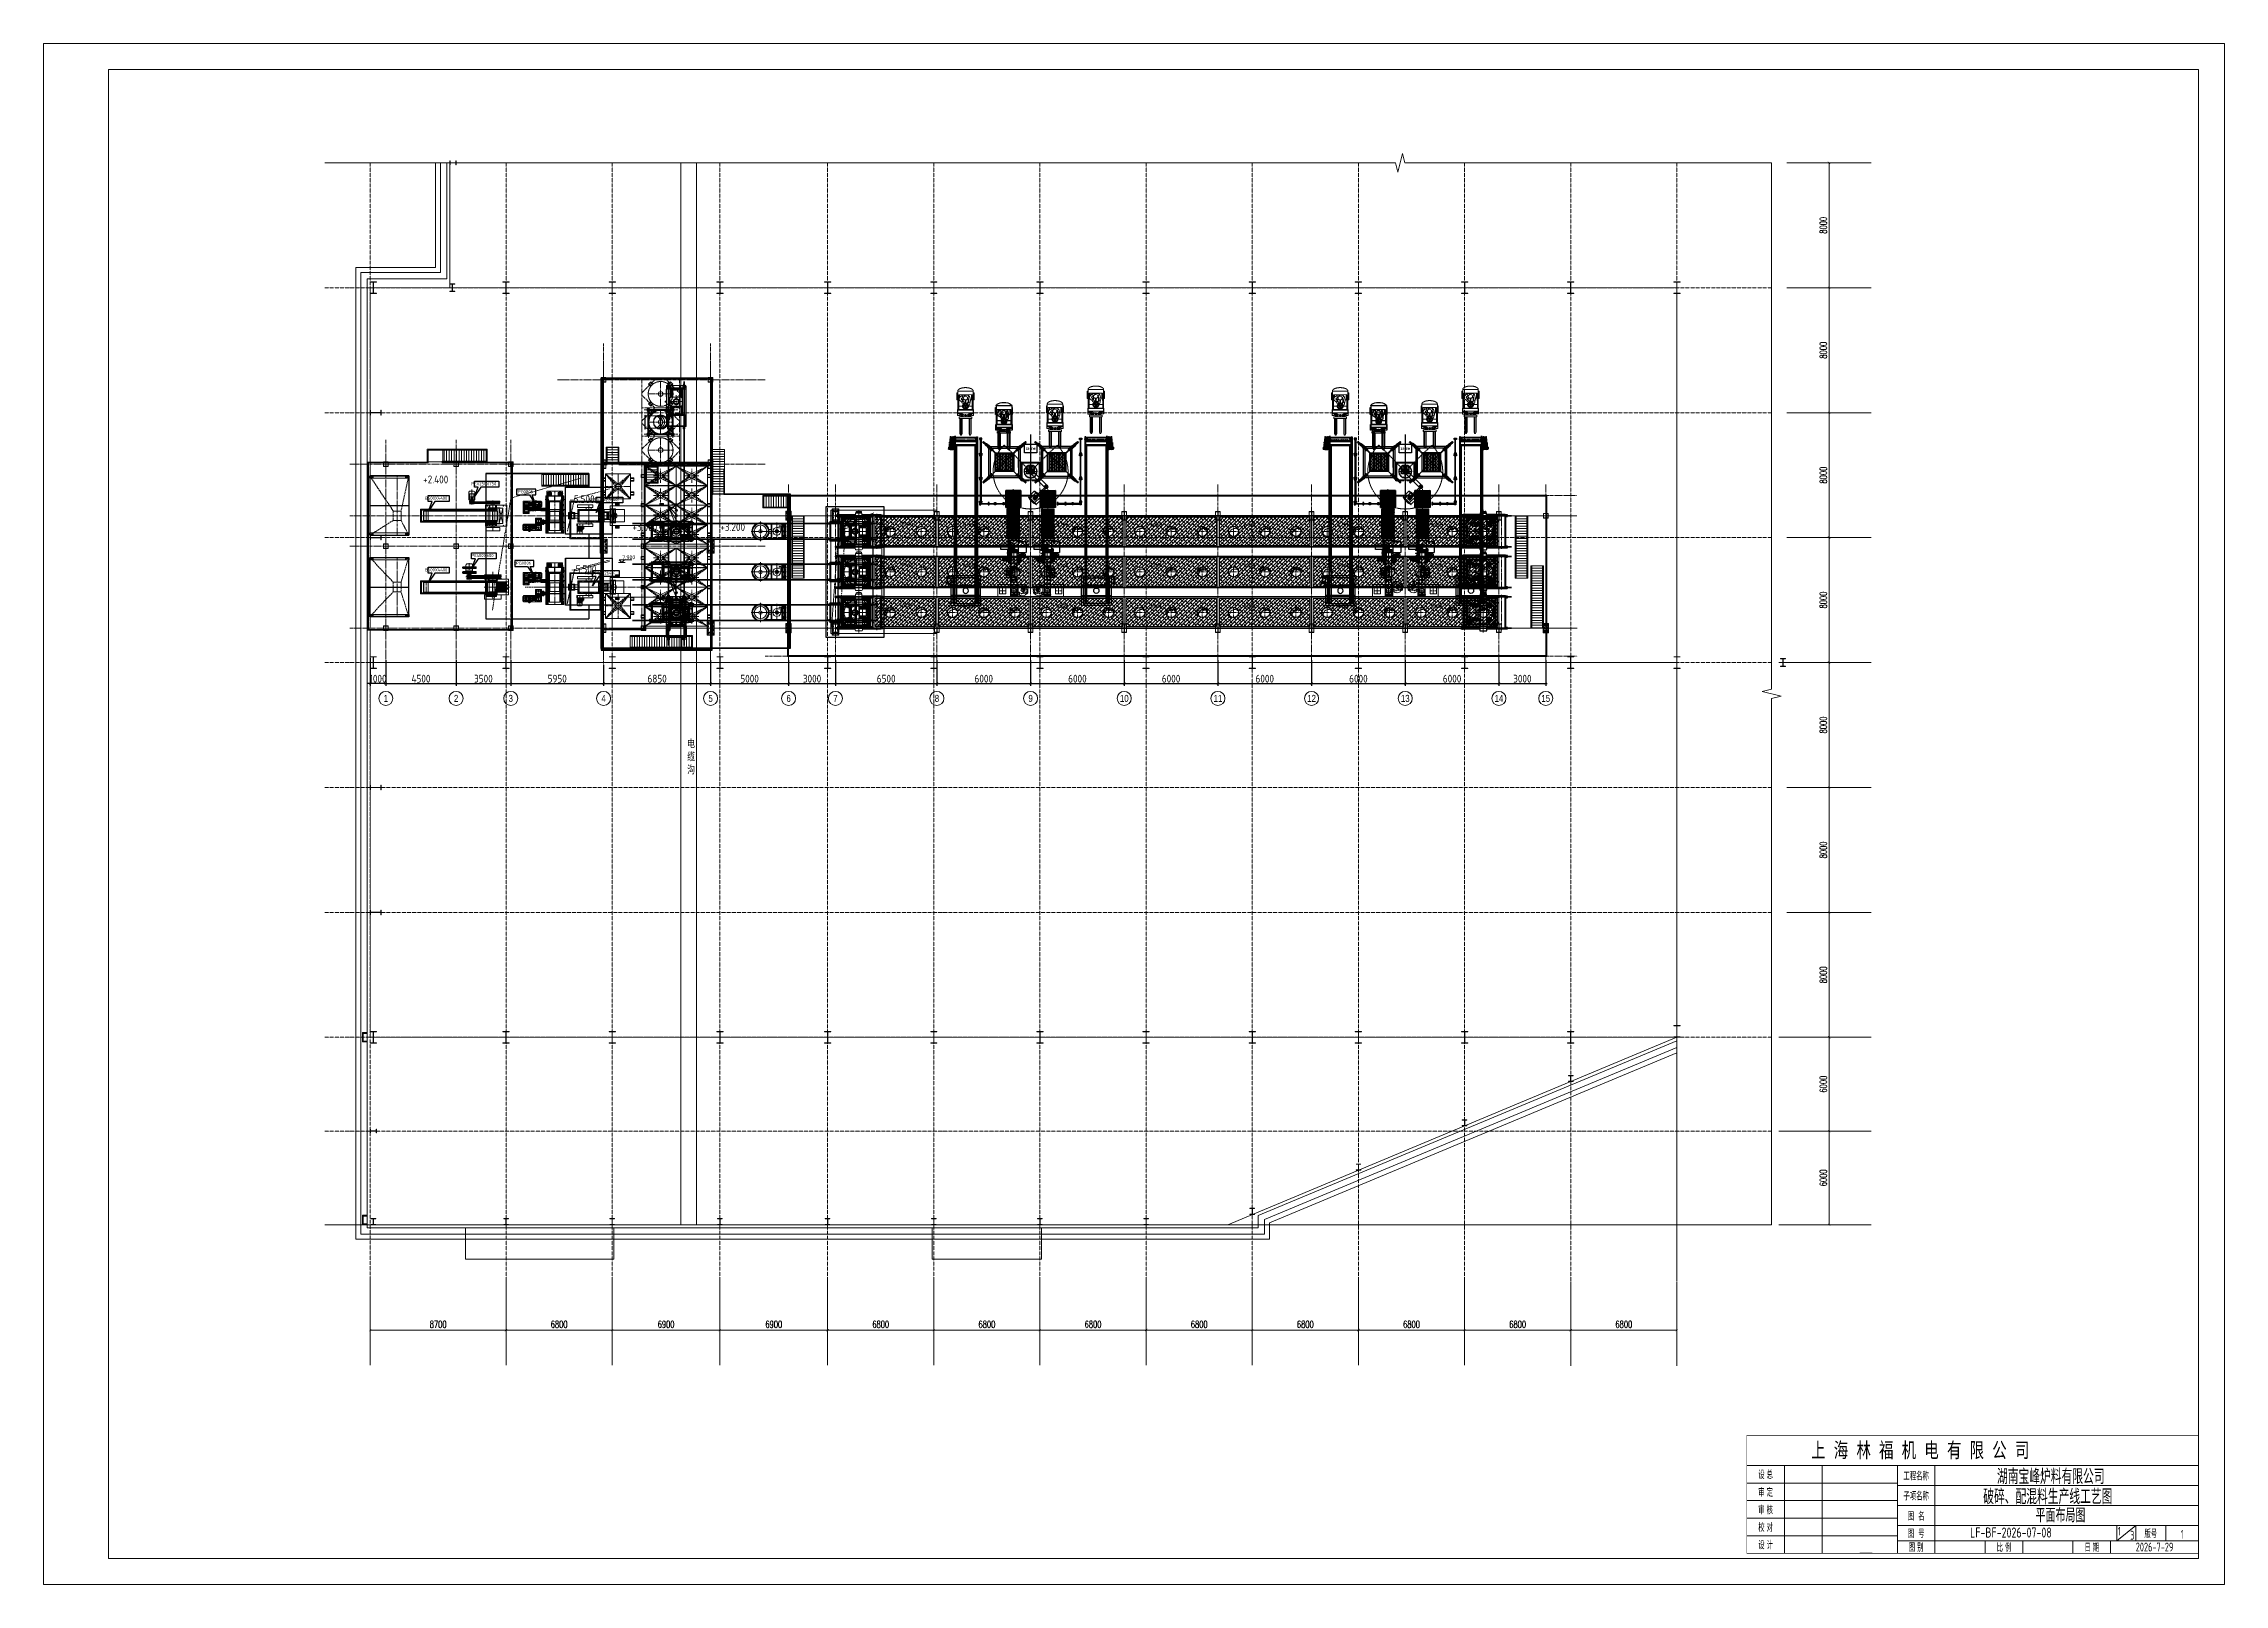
# Model space of a CAD drawing. Header units: millimetres. Extents: x 163705 to 1616509, y 81827 to 302547.
# Drawn here: x 163705 to 303398, y 81827 to 180492 of the extents above; entities that cross this region are included whole.
import ezdxf
from ezdxf.enums import TextEntityAlignment as Align

# ---------------------------------------------------------------- set-up
doc = ezdxf.new("R2010")
doc.units = ezdxf.units.MM
doc.header["$LTSCALE"] = 10
for name, pattern in [('ACAD_ISO02W100', [15, 12, -3]), ('ACAD_ISO05W100', [33, 24, -3, 0, -3, 0, -3]), ('CENTER', [50.8, 31.75, -6.35, 6.35, -6.35]), ('CENTER2', [28.575, 19.05, -3.175, 3.175, -3.175])]:
    doc.linetypes.add(name, pattern=pattern)
for name, color, linetype, lineweight in [('1-中心线', 1, 'CENTER2', 0), ('1-剖面线', 8, 'Continuous', 0), ('1-双点线', 8, 'ACAD_ISO05W100', 0), ('1-图框层', 7, 'Continuous', 0), ('1-填充', 8, 'Continuous', 18), ('1-建筑轮廓', 7, 'Continuous', 20), ('1-护栏', 4, 'Continuous', 18), ('1-文本', 4, 'Continuous', 0), ('1-标注', 3, 'Continuous', 0), ('1-虚线', 8, 'ACAD_ISO02W100', 0), ('1-设备轮廓', 2, 'Continuous', 18), ('1-轴线', 9, 'CENTER', 0), ('1-钢构', 6, 'Continuous', 0)]:
    doc.layers.add(name, color=color, linetype=linetype, lineweight=lineweight)
doc.layers.add('1-隐线', color=8, linetype='Continuous')
doc.styles.add('_TCH_DIM_T3', font='SIMPLEX.shx', dxfattribs={"width": 0.705882, "bigfont": 'GBCBIG.shx'})
doc.styles.add('ARIAL', font='arial.ttf', dxfattribs={"width": 0.7})
doc.styles.add('CGY_HZ', font='tssdeng.shx', dxfattribs={"width": 0.75, "bigfont": 'tssdchn.shx'})
doc.styles.add('GY', font='arial.ttf', dxfattribs={"width": 0.6})
doc.styles.add('gy2', font='tssdeng.shx', dxfattribs={"width": 0.7, "bigfont": 'tssdchn.shx'})
doc.styles.add('HZ', font='gbenor.shx', dxfattribs={"bigfont": 'gbcbig.shx'})
doc.styles.add('MtXpl_', font='SimSun.ttf')
doc.styles.get("Standard").update_dxf_attribs({"font": 'arial.ttf'})
doc.styles.add('STYLE1', font='SimSun.ttf', dxfattribs={"width": 0.75})
doc.styles.add('基础标注', font='arial.ttf', dxfattribs={"width": 0.7})
doc.styles.add('标准', font='simhei.ttf', dxfattribs={"width": 0.667})
doc.dimstyles.new('100$0', dxfattribs={"dimscale": 100, "dimtxt": 5, "dimasz": 1.5, "dimexe": 1.5, "dimexo": 0.5, "dimtad": 1, "dimdec": 0, "dimdsep": 46, "dimtxsty": 'HZ', "dimblk": 'ARCHTICK', "dimcen": 2.5, "dimdle": 1, "dimclrd": 256, "dimclre": 256, "dimadec": 0, "dimazin": 0, "dimtfac": 1, "dimtdec": 0, "dimtmove": 0, "dimatfit": 3, "dimfxl": 0, "dimarcsym": 0})
doc.dimstyles.new('_TCH_ARCH_M_M-150', dxfattribs={"dimscale": 150, "dimtxt": 2.975, "dimasz": 1, "dimexe": 2.5, "dimexo": 3, "dimgap": 1, "dimtad": 1, "dimdec": 0, "dimzin": 0, "dimdsep": 46, "dimtxsty": '_TCH_DIM_T3', "dimblk": 'ARCHTICK', "dimcen": 0.09, "dimclrt": 7, "dimadec": 0, "dimazin": 2, "dimtfac": 1, "dimtdec": 0, "dimtix": 1, "dimtmove": 2, "dimatfit": 3, "dimfxl": 0, "dimtolj": 1, "dimtzin": 0, "dimarcsym": 0})
pattern_1 = [(45, (-4108.484, 792.419), (-8.980256, 8.980256), [])]
pattern_2 = [(0, (-87769.33, -133691.2), (0, 101.6), []), (90, (-87769.33, -133691.2), (-101.6, 101.6), [101.6, -101.6])]

# ---------------------------------------------------------------- blocks, each defined once
blk = doc.blocks.new('标题栏')
at = {"layer": '1-图框层', "ltscale": 0.8}
for p, q in [((-11953, 2690), (0, 2690)), ((-11953, 1893), (0, 1893)), ((-3243, 498), (-2490, 1096)), ((-3243, 498), (-3243, 1096))]:
    blk.add_line(p, q, dxfattribs=at)
at = {"layer": '1-图框层'}
blk.add_line((-12950, 0), (-13448, 0), dxfattribs=at)
at = {"layer": '1-图框层', "ltscale": 0.8, "const_width": 20}
blk.add_lwpolyline([(0, 4682), (-17930, 4682), (-17930, 0), (0, 0)], close=True, dxfattribs=at)
at = {"layer": '1-图框层', "ltscale": 0.8}
for points in [[(0, 3486), (-17930, 3486)], [(-16436, 0), (-16436, 3486)], [(-14942, 3486), (-14942, 0)], [(-11953, 0), (-11953, 3486)], [(-10459, 0), (-10459, 3486)], [(-17930, 2789), (-11953, 2789)], [(-17930, 2092), (-11953, 2092)], [(-17930, 1395), (-11953, 1395)], [(-11953, 1096), (0, 1096)], [(-2490, 498), (-2490, 1096)], [(-1295, 1096), (-1295, 498)], [(-17930, 697), (-11953, 697)], [(-11953, 498), (0, 498)], [(-8467, 498), (-8467, 0)], [(-6973, 498), (-6973, 0)], [(-4981, 498), (-4981, 0)], [(-3486, 498), (-3486, 0)]]:
    blk.add_lwpolyline(points, dxfattribs=at)
at = {"layer": '1-文本', "style": '基础标注', "width": 0.7}
blk.add_text('上  海  林  福  机  电  有  限  公  司', height=600, dxfattribs=at).set_placement((-15376, 3796))
at = {"layer": '1-文本', "ltscale": 0.8}
for s, height, style, width, p in [('设 总', 300, 'GY', 0.6, (-17183, 3138)), ('审 定', 300, 'GY', 0.6, (-17183, 2440)), ('工程名称', 300, 'GY', 0.6, (-11206, 3088)), ('审 核', 300, 'GY', 0.6, (-17183, 1743)), ('子项名称', 300, 'GY', 0.6, (-11206, 2291)), ('校 对', 300, 'GY', 0.6, (-17183, 1046)), ('图  名', 300, 'GY', 0.6, (-11206, 1494)), ('图  号', 300, 'GY', 0.6, (-11206, 797)), ('3', 351, 'gy2', 0.7, (-2625, 716)), ('版号', 300, 'GY', 0.6, (-1893, 797)), ('1', 351, 'gy2', 0.7, (-647, 750)), ('设 计', 300, 'GY', 0.6, (-17183, 349)), ('图 别', 300, 'GY', 0.6, (-11206, 249)), ('比 例', 300, 'GY', 0.6, (-7720, 249)), ('日 期', 300, 'GY', 0.6, (-4234, 249)), ('2026-7-29', 351, 'gy2', 0.7, (-1743, 249))]:
    blk.add_text(s, height=height, dxfattribs=dict(at, style=style, width=width)).set_placement(p, align=Align.MIDDLE)
at = {"layer": '1-文本', "ltscale": 0.8, "style": 'CGY_HZ', "width": 0.75}
for s, height, p in [('         破碎、配混料生产线工艺图', 599.5, (-11000, 1946, 13)), ('           湖南宝峰炉料有限公司', 599.5, (-11000, 2743, 13)), ('LF-BF-2026-07-08', 400, (-9064, 624, 13))]:
    blk.add_text(s, height=height, dxfattribs=at).set_placement(p)
blk = doc.blocks.new('_ArchTick')
at = {"const_width": 0.15}
blk.add_lwpolyline([(-0.5, -0.5), (0.5, 0.5)], dxfattribs=at)
blk = doc.blocks.new('*D626')
at = {"layer": '1-标注', "lineweight": -2, "transparency": 16777216}
for p, q in [((93666, 77039), (96741, 77039)), ((96366, 77039), (96366, 69039)), ((93666, 69039), (96741, 69039))]:
    blk.add_line(p, q, dxfattribs=at)
at = {"layer": 'Defpoints', "transparency": 16777216}
for p in [(93216, 77039), (93216, 69039), (96366, 69039)]:
    blk.add_point(p, dxfattribs=at)
at = {"layer": '1-标注', "lineweight": -2, "transparency": 16777216, "xscale": 150, "yscale": 150, "zscale": 150}
for p, rotation in [((96366, 77039), 90), ((96366, 69039), 270)]:
    blk.add_blockref('_ArchTick', p, dxfattribs=dict(at, rotation=rotation))
at = {"layer": '1-标注', "transparency": 16777216, "insert": (95993, 73039), "char_height": 446.2, "attachment_point": 5, "rotation": 90, "style": '_TCH_DIM_T3'}
blk.add_mtext('\\A1;8000', dxfattribs=at)
blk = doc.blocks.new('*D621')
at = {"layer": '1-标注', "lineweight": -2, "transparency": 16777216}
for p, q in [((93666, 69039), (96741, 69039)), ((96366, 69039), (96366, 61039)), ((93666, 61039), (96741, 61039))]:
    blk.add_line(p, q, dxfattribs=at)
at = {"layer": 'Defpoints', "transparency": 16777216}
for p in [(93216, 69039), (93216, 61039), (96366, 61039)]:
    blk.add_point(p, dxfattribs=at)
at = {"layer": '1-标注', "lineweight": -2, "transparency": 16777216, "xscale": 150, "yscale": 150, "zscale": 150}
for p, rotation in [((96366, 69039), 90), ((96366, 61039), 270)]:
    blk.add_blockref('_ArchTick', p, dxfattribs=dict(at, rotation=rotation))
at = {"layer": '1-标注', "transparency": 16777216, "insert": (95993, 65039), "char_height": 446.2, "attachment_point": 5, "rotation": 90, "style": '_TCH_DIM_T3'}
blk.add_mtext('\\A1;8000', dxfattribs=at)
blk = doc.blocks.new('*D628')
at = {"layer": '1-标注', "lineweight": -2, "transparency": 16777216}
for p, q in [((93666, 61039), (96741, 61039)), ((96366, 61039), (96366, 53039)), ((93666, 53039), (96741, 53039))]:
    blk.add_line(p, q, dxfattribs=at)
at = {"layer": 'Defpoints', "transparency": 16777216}
for p in [(93216, 61039), (93216, 53039), (96366, 53039)]:
    blk.add_point(p, dxfattribs=at)
at = {"layer": '1-标注', "lineweight": -2, "transparency": 16777216, "xscale": 150, "yscale": 150, "zscale": 150}
for p, rotation in [((96366, 61039), 90), ((96366, 53039), 270)]:
    blk.add_blockref('_ArchTick', p, dxfattribs=dict(at, rotation=rotation))
at = {"layer": '1-标注', "transparency": 16777216, "insert": (95993, 57039), "char_height": 446.2, "attachment_point": 5, "rotation": 90, "style": '_TCH_DIM_T3'}
blk.add_mtext('\\A1;8000', dxfattribs=at)
blk = doc.blocks.new('*D627')
at = {"layer": '1-标注', "lineweight": -2, "transparency": 16777216}
for p, q in [((93666, 53039), (96741, 53039)), ((96366, 53039), (96366, 45039)), ((93666, 45039), (96741, 45039))]:
    blk.add_line(p, q, dxfattribs=at)
at = {"layer": 'Defpoints', "transparency": 16777216}
for p in [(93216, 53039), (93216, 45039), (96366, 45039)]:
    blk.add_point(p, dxfattribs=at)
at = {"layer": '1-标注', "lineweight": -2, "transparency": 16777216, "xscale": 150, "yscale": 150, "zscale": 150}
for p, rotation in [((96366, 53039), 90), ((96366, 45039), 270)]:
    blk.add_blockref('_ArchTick', p, dxfattribs=dict(at, rotation=rotation))
at = {"layer": '1-标注', "transparency": 16777216, "insert": (95993, 49039), "char_height": 446.2, "attachment_point": 5, "rotation": 90, "style": '_TCH_DIM_T3'}
blk.add_mtext('\\A1;8000', dxfattribs=at)
blk = doc.blocks.new('*D622')
at = {"layer": '1-标注', "lineweight": -2, "transparency": 16777216}
for p, q in [((93666, 37039), (96741, 37039)), ((96366, 37039), (96366, 29039)), ((93666, 29039), (96741, 29039))]:
    blk.add_line(p, q, dxfattribs=at)
at = {"layer": 'Defpoints', "transparency": 16777216}
for p in [(93216, 37039), (93216, 29039), (96366, 29039)]:
    blk.add_point(p, dxfattribs=at)
at = {"layer": '1-标注', "lineweight": -2, "transparency": 16777216, "xscale": 150, "yscale": 150, "zscale": 150}
for p, rotation in [((96366, 37039), 90), ((96366, 29039), 270)]:
    blk.add_blockref('_ArchTick', p, dxfattribs=dict(at, rotation=rotation))
at = {"layer": '1-标注', "transparency": 16777216, "insert": (95993, 33039), "char_height": 446.2, "attachment_point": 5, "rotation": 90, "style": '_TCH_DIM_T3'}
blk.add_mtext('\\A1;8000', dxfattribs=at)
blk = doc.blocks.new('*D620')
at = {"layer": '1-标注', "lineweight": -2, "transparency": 16777216}
for p, q in [((93666, 29039), (96741, 29039)), ((96366, 29039), (96366, 21039)), ((93666, 21039), (96741, 21039))]:
    blk.add_line(p, q, dxfattribs=at)
at = {"layer": 'Defpoints', "transparency": 16777216}
for p in [(93216, 29039), (93216, 21039), (96366, 21039)]:
    blk.add_point(p, dxfattribs=at)
at = {"layer": '1-标注', "lineweight": -2, "transparency": 16777216, "xscale": 150, "yscale": 150, "zscale": 150}
for p, rotation in [((96366, 29039), 90), ((96366, 21039), 270)]:
    blk.add_blockref('_ArchTick', p, dxfattribs=dict(at, rotation=rotation))
at = {"layer": '1-标注', "transparency": 16777216, "insert": (95993, 25039), "char_height": 446.2, "attachment_point": 5, "rotation": 90, "style": '_TCH_DIM_T3'}
blk.add_mtext('\\A1;8000', dxfattribs=at)
blk = doc.blocks.new('*D625')
at = {"layer": '1-标注', "lineweight": -2, "transparency": 16777216}
for p, q in [((93139, 45039), (96741, 45039)), ((96366, 45039), (96366, 37039)), ((94116, 37039), (96741, 37039))]:
    blk.add_line(p, q, dxfattribs=at)
at = {"layer": 'Defpoints', "transparency": 16777216}
for p in [(92689, 45039), (93666, 37039), (96366, 37039)]:
    blk.add_point(p, dxfattribs=at)
at = {"layer": '1-标注', "lineweight": -2, "transparency": 16777216, "xscale": 150, "yscale": 150, "zscale": 150}
for p, rotation in [((96366, 45039), 90), ((96366, 37039), 270)]:
    blk.add_blockref('_ArchTick', p, dxfattribs=dict(at, rotation=rotation))
at = {"layer": '1-标注', "transparency": 16777216, "insert": (95993, 41039), "char_height": 446.2, "attachment_point": 5, "rotation": 90, "style": '_TCH_DIM_T3'}
blk.add_mtext('\\A1;8000', dxfattribs=at)
blk = doc.blocks.new('*D624')
at = {"layer": '1-标注', "lineweight": -2, "transparency": 16777216}
for p, q in [((93139, 21039), (96741, 21039)), ((96366, 21039), (96366, 15039)), ((93139, 15039), (96741, 15039))]:
    blk.add_line(p, q, dxfattribs=at)
at = {"layer": 'Defpoints', "transparency": 16777216}
for p in [(92689, 21039), (92689, 15039), (96366, 15039)]:
    blk.add_point(p, dxfattribs=at)
at = {"layer": '1-标注', "lineweight": -2, "transparency": 16777216, "xscale": 150, "yscale": 150, "zscale": 150}
for p, rotation in [((96366, 21039), 90), ((96366, 15039), 270)]:
    blk.add_blockref('_ArchTick', p, dxfattribs=dict(at, rotation=rotation))
at = {"layer": '1-标注', "transparency": 16777216, "insert": (95993, 18039), "char_height": 446.2, "attachment_point": 5, "rotation": 90, "style": '_TCH_DIM_T3'}
blk.add_mtext('\\A1;6000', dxfattribs=at)
blk = doc.blocks.new('*D623')
at = {"layer": '1-标注', "lineweight": -2, "transparency": 16777216}
for p, q in [((93139, 15039), (96741, 15039)), ((96366, 15039), (96366, 9039)), ((93139, 9039), (96741, 9039))]:
    blk.add_line(p, q, dxfattribs=at)
at = {"layer": 'Defpoints', "transparency": 16777216}
for p in [(92689, 15039), (92689, 9039), (96366, 9039)]:
    blk.add_point(p, dxfattribs=at)
at = {"layer": '1-标注', "lineweight": -2, "transparency": 16777216, "xscale": 150, "yscale": 150, "zscale": 150}
for p, rotation in [((96366, 15039), 90), ((96366, 9039), 270)]:
    blk.add_blockref('_ArchTick', p, dxfattribs=dict(at, rotation=rotation))
at = {"layer": '1-标注', "transparency": 16777216, "insert": (95993, 12039), "char_height": 446.2, "attachment_point": 5, "rotation": 90, "style": '_TCH_DIM_T3'}
blk.add_mtext('\\A1;6000', dxfattribs=at)
blk = doc.blocks.new('*D634')
at = {"layer": '1-标注', "lineweight": -2, "transparency": 16777216}
for p, q in [((2919, 4989), (2919, 1914)), ((11619, 4989), (11619, 1914)), ((2919, 2289), (11619, 2289))]:
    blk.add_line(p, q, dxfattribs=at)
at = {"layer": 'Defpoints', "transparency": 16777216}
for p in [(2919, 5439), (11619, 5439), (11619, 2289)]:
    blk.add_point(p, dxfattribs=at)
at = {"layer": '1-标注', "lineweight": -2, "transparency": 16777216, "xscale": 150, "yscale": 150, "zscale": 150, "rotation": 180}
blk.add_blockref('_ArchTick', (2919, 2289), dxfattribs=at)
at = {"layer": '1-标注', "lineweight": -2, "transparency": 16777216, "xscale": 150, "yscale": 150, "zscale": 150}
blk.add_blockref('_ArchTick', (11619, 2289), dxfattribs=at)
at = {"layer": '1-标注', "transparency": 16777216, "insert": (7269, 2663), "char_height": 446.2, "attachment_point": 5, "style": '_TCH_DIM_T3'}
blk.add_mtext('\\A1;8700', dxfattribs=at)
blk = doc.blocks.new('*D632')
at = {"layer": '1-标注', "lineweight": -2, "transparency": 16777216}
for p, q in [((11619, 4989), (11619, 1914)), ((18419, 4989), (18419, 1914)), ((11619, 2289), (18419, 2289))]:
    blk.add_line(p, q, dxfattribs=at)
at = {"layer": 'Defpoints', "transparency": 16777216}
for p in [(11619, 5439), (18419, 5439), (18419, 2289)]:
    blk.add_point(p, dxfattribs=at)
at = {"layer": '1-标注', "lineweight": -2, "transparency": 16777216, "xscale": 150, "yscale": 150, "zscale": 150, "rotation": 180}
blk.add_blockref('_ArchTick', (11619, 2289), dxfattribs=at)
at = {"layer": '1-标注', "lineweight": -2, "transparency": 16777216, "xscale": 150, "yscale": 150, "zscale": 150}
blk.add_blockref('_ArchTick', (18419, 2289), dxfattribs=at)
at = {"layer": '1-标注', "transparency": 16777216, "insert": (15019, 2663), "char_height": 446.2, "attachment_point": 5, "style": '_TCH_DIM_T3'}
blk.add_mtext('\\A1;6800', dxfattribs=at)
blk = doc.blocks.new('*D630')
at = {"layer": '1-标注', "lineweight": -2, "transparency": 16777216}
for p, q in [((18419, 4989), (18419, 1914)), ((25319, 4989), (25319, 1914)), ((18419, 2289), (25319, 2289))]:
    blk.add_line(p, q, dxfattribs=at)
at = {"layer": 'Defpoints', "transparency": 16777216}
for p in [(18419, 5439), (25319, 5439), (25319, 2289)]:
    blk.add_point(p, dxfattribs=at)
at = {"layer": '1-标注', "lineweight": -2, "transparency": 16777216, "xscale": 150, "yscale": 150, "zscale": 150, "rotation": 180}
blk.add_blockref('_ArchTick', (18419, 2289), dxfattribs=at)
at = {"layer": '1-标注', "lineweight": -2, "transparency": 16777216, "xscale": 150, "yscale": 150, "zscale": 150}
blk.add_blockref('_ArchTick', (25319, 2289), dxfattribs=at)
at = {"layer": '1-标注', "transparency": 16777216, "insert": (21869, 2663), "char_height": 446.2, "attachment_point": 5, "style": '_TCH_DIM_T3'}
blk.add_mtext('\\A1;6900', dxfattribs=at)
blk = doc.blocks.new('*D629')
at = {"layer": '1-标注', "lineweight": -2, "transparency": 16777216}
for p, q in [((25319, 4989), (25319, 1914)), ((32219, 4989), (32219, 1914)), ((25319, 2289), (32219, 2289))]:
    blk.add_line(p, q, dxfattribs=at)
at = {"layer": 'Defpoints', "transparency": 16777216}
for p in [(25319, 5439), (32219, 5439), (32219, 2289)]:
    blk.add_point(p, dxfattribs=at)
at = {"layer": '1-标注', "lineweight": -2, "transparency": 16777216, "xscale": 150, "yscale": 150, "zscale": 150, "rotation": 180}
blk.add_blockref('_ArchTick', (25319, 2289), dxfattribs=at)
at = {"layer": '1-标注', "lineweight": -2, "transparency": 16777216, "xscale": 150, "yscale": 150, "zscale": 150}
blk.add_blockref('_ArchTick', (32219, 2289), dxfattribs=at)
at = {"layer": '1-标注', "transparency": 16777216, "insert": (28769, 2663), "char_height": 446.2, "attachment_point": 5, "style": '_TCH_DIM_T3'}
blk.add_mtext('\\A1;6900', dxfattribs=at)
blk = doc.blocks.new('*D631')
at = {"layer": '1-标注', "lineweight": -2, "transparency": 16777216}
for p, q in [((32219, 4989), (32219, 1914)), ((39019, 4989), (39019, 1914)), ((32219, 2289), (39019, 2289))]:
    blk.add_line(p, q, dxfattribs=at)
at = {"layer": 'Defpoints', "transparency": 16777216}
for p in [(32219, 5439), (39019, 5439), (39019, 2289)]:
    blk.add_point(p, dxfattribs=at)
at = {"layer": '1-标注', "lineweight": -2, "transparency": 16777216, "xscale": 150, "yscale": 150, "zscale": 150, "rotation": 180}
blk.add_blockref('_ArchTick', (32219, 2289), dxfattribs=at)
at = {"layer": '1-标注', "lineweight": -2, "transparency": 16777216, "xscale": 150, "yscale": 150, "zscale": 150}
blk.add_blockref('_ArchTick', (39019, 2289), dxfattribs=at)
at = {"layer": '1-标注', "transparency": 16777216, "insert": (35619, 2663), "char_height": 446.2, "attachment_point": 5, "style": '_TCH_DIM_T3'}
blk.add_mtext('\\A1;6800', dxfattribs=at)
blk = doc.blocks.new('*D633')
at = {"layer": '1-标注', "lineweight": -2, "transparency": 16777216}
for p, q in [((39019, 4989), (39019, 1914)), ((45819, 4989), (45819, 1914)), ((39019, 2289), (45819, 2289))]:
    blk.add_line(p, q, dxfattribs=at)
at = {"layer": 'Defpoints', "transparency": 16777216}
for p in [(39019, 5439), (45819, 5439), (45819, 2289)]:
    blk.add_point(p, dxfattribs=at)
at = {"layer": '1-标注', "lineweight": -2, "transparency": 16777216, "xscale": 150, "yscale": 150, "zscale": 150, "rotation": 180}
blk.add_blockref('_ArchTick', (39019, 2289), dxfattribs=at)
at = {"layer": '1-标注', "lineweight": -2, "transparency": 16777216, "xscale": 150, "yscale": 150, "zscale": 150}
blk.add_blockref('_ArchTick', (45819, 2289), dxfattribs=at)
at = {"layer": '1-标注', "transparency": 16777216, "insert": (42419, 2663), "char_height": 446.2, "attachment_point": 5, "style": '_TCH_DIM_T3'}
blk.add_mtext('\\A1;6800', dxfattribs=at)
blk = doc.blocks.new('*D635')
at = {"layer": '1-标注', "lineweight": -2, "transparency": 16777216}
for p, q in [((45819, 4989), (45819, 1914)), ((52619, 4989), (52619, 1914)), ((45819, 2289), (52619, 2289))]:
    blk.add_line(p, q, dxfattribs=at)
at = {"layer": 'Defpoints', "transparency": 16777216}
for p in [(45819, 5439), (52619, 5439), (52619, 2289)]:
    blk.add_point(p, dxfattribs=at)
at = {"layer": '1-标注', "lineweight": -2, "transparency": 16777216, "xscale": 150, "yscale": 150, "zscale": 150, "rotation": 180}
blk.add_blockref('_ArchTick', (45819, 2289), dxfattribs=at)
at = {"layer": '1-标注', "lineweight": -2, "transparency": 16777216, "xscale": 150, "yscale": 150, "zscale": 150}
blk.add_blockref('_ArchTick', (52619, 2289), dxfattribs=at)
at = {"layer": '1-标注', "transparency": 16777216, "insert": (49219, 2663), "char_height": 446.2, "attachment_point": 5, "style": '_TCH_DIM_T3'}
blk.add_mtext('\\A1;6800', dxfattribs=at)
blk = doc.blocks.new('*D636')
at = {"layer": '1-标注', "lineweight": -2, "transparency": 16777216}
for p, q in [((52619, 4989), (52619, 1914)), ((59419, 4989), (59419, 1914)), ((52619, 2289), (59419, 2289))]:
    blk.add_line(p, q, dxfattribs=at)
at = {"layer": 'Defpoints', "transparency": 16777216}
for p in [(52619, 5439), (59419, 5439), (59419, 2289)]:
    blk.add_point(p, dxfattribs=at)
at = {"layer": '1-标注', "lineweight": -2, "transparency": 16777216, "xscale": 150, "yscale": 150, "zscale": 150, "rotation": 180}
blk.add_blockref('_ArchTick', (52619, 2289), dxfattribs=at)
at = {"layer": '1-标注', "lineweight": -2, "transparency": 16777216, "xscale": 150, "yscale": 150, "zscale": 150}
blk.add_blockref('_ArchTick', (59419, 2289), dxfattribs=at)
at = {"layer": '1-标注', "transparency": 16777216, "insert": (56019, 2663), "char_height": 446.2, "attachment_point": 5, "style": '_TCH_DIM_T3'}
blk.add_mtext('\\A1;6800', dxfattribs=at)
blk = doc.blocks.new('*D637')
at = {"layer": '1-标注', "lineweight": -2, "transparency": 16777216}
for p, q in [((59419, 4989), (59419, 1914)), ((66219, 4989), (66219, 1914)), ((59419, 2289), (66219, 2289))]:
    blk.add_line(p, q, dxfattribs=at)
at = {"layer": 'Defpoints', "transparency": 16777216}
for p in [(59419, 5439), (66219, 5439), (66219, 2289)]:
    blk.add_point(p, dxfattribs=at)
at = {"layer": '1-标注', "lineweight": -2, "transparency": 16777216, "xscale": 150, "yscale": 150, "zscale": 150, "rotation": 180}
blk.add_blockref('_ArchTick', (59419, 2289), dxfattribs=at)
at = {"layer": '1-标注', "lineweight": -2, "transparency": 16777216, "xscale": 150, "yscale": 150, "zscale": 150}
blk.add_blockref('_ArchTick', (66219, 2289), dxfattribs=at)
at = {"layer": '1-标注', "transparency": 16777216, "insert": (62819, 2663), "char_height": 446.2, "attachment_point": 5, "style": '_TCH_DIM_T3'}
blk.add_mtext('\\A1;6800', dxfattribs=at)
blk = doc.blocks.new('*D638')
at = {"layer": '1-标注', "lineweight": -2, "transparency": 16777216}
for p, q in [((66219, 4989), (66219, 1914)), ((73019, 4989), (73019, 1914)), ((66219, 2289), (73019, 2289))]:
    blk.add_line(p, q, dxfattribs=at)
at = {"layer": 'Defpoints', "transparency": 16777216}
for p in [(66219, 5439), (73019, 5439), (73019, 2289)]:
    blk.add_point(p, dxfattribs=at)
at = {"layer": '1-标注', "lineweight": -2, "transparency": 16777216, "xscale": 150, "yscale": 150, "zscale": 150, "rotation": 180}
blk.add_blockref('_ArchTick', (66219, 2289), dxfattribs=at)
at = {"layer": '1-标注', "lineweight": -2, "transparency": 16777216, "xscale": 150, "yscale": 150, "zscale": 150}
blk.add_blockref('_ArchTick', (73019, 2289), dxfattribs=at)
at = {"layer": '1-标注', "transparency": 16777216, "insert": (69619, 2663), "char_height": 446.2, "attachment_point": 5, "style": '_TCH_DIM_T3'}
blk.add_mtext('\\A1;6800', dxfattribs=at)
blk = doc.blocks.new('*D618')
at = {"layer": '1-标注', "lineweight": -2, "transparency": 16777216}
for p, q in [((73019, 4989), (73019, 1914)), ((79819, 4989), (79819, 1914)), ((73019, 2289), (79819, 2289))]:
    blk.add_line(p, q, dxfattribs=at)
at = {"layer": 'Defpoints', "transparency": 16777216}
for p in [(73019, 5439), (79819, 5439), (79819, 2289)]:
    blk.add_point(p, dxfattribs=at)
at = {"layer": '1-标注', "lineweight": -2, "transparency": 16777216, "xscale": 150, "yscale": 150, "zscale": 150, "rotation": 180}
blk.add_blockref('_ArchTick', (73019, 2289), dxfattribs=at)
at = {"layer": '1-标注', "lineweight": -2, "transparency": 16777216, "xscale": 150, "yscale": 150, "zscale": 150}
blk.add_blockref('_ArchTick', (79819, 2289), dxfattribs=at)
at = {"layer": '1-标注', "transparency": 16777216, "insert": (76419, 2663), "char_height": 446.2, "attachment_point": 5, "style": '_TCH_DIM_T3'}
blk.add_mtext('\\A1;6800', dxfattribs=at)
blk = doc.blocks.new('*D619')
at = {"layer": '1-标注', "lineweight": -2, "transparency": 16777216}
for p, q in [((79819, 4989), (79819, 1914)), ((86619, 4989), (86619, 1914)), ((79819, 2289), (86619, 2289))]:
    blk.add_line(p, q, dxfattribs=at)
at = {"layer": 'Defpoints', "transparency": 16777216}
for p in [(79819, 5439), (86619, 5439), (86619, 2289)]:
    blk.add_point(p, dxfattribs=at)
at = {"layer": '1-标注', "lineweight": -2, "transparency": 16777216, "xscale": 150, "yscale": 150, "zscale": 150, "rotation": 180}
blk.add_blockref('_ArchTick', (79819, 2289), dxfattribs=at)
at = {"layer": '1-标注', "lineweight": -2, "transparency": 16777216, "xscale": 150, "yscale": 150, "zscale": 150}
blk.add_blockref('_ArchTick', (86619, 2289), dxfattribs=at)
at = {"layer": '1-标注', "transparency": 16777216, "insert": (83219, 2663), "char_height": 446.2, "attachment_point": 5, "style": '_TCH_DIM_T3'}
blk.add_mtext('\\A1;6800', dxfattribs=at)
blk = doc.blocks.new('*D894')
at = {"layer": '1-标注', "lineweight": -2, "transparency": 16777216}
for p, q in [((185628, 141009), (185628, 139363)), ((190128, 141009), (190128, 139363)), ((185528, 139513), (190228, 139513))]:
    blk.add_line(p, q, dxfattribs=at)
at = {"layer": 'Defpoints', "transparency": 16777216}
for p in [(185628, 141059), (190128, 141059), (190128, 139513)]:
    blk.add_point(p, dxfattribs=at)
at = {"layer": '1-标注', "lineweight": -2, "transparency": 16777216, "xscale": 150, "yscale": 150, "zscale": 150, "rotation": 180}
blk.add_blockref('_ArchTick', (185628, 139513), dxfattribs=at)
at = {"layer": '1-标注', "lineweight": -2, "transparency": 16777216, "xscale": 150, "yscale": 150, "zscale": 150}
blk.add_blockref('_ArchTick', (190128, 139513), dxfattribs=at)
at = {"layer": '1-标注', "transparency": 16777216, "insert": (187878, 139825), "char_height": 500, "attachment_point": 5, "style": 'HZ'}
blk.add_mtext('4500', dxfattribs=at)
blk = doc.blocks.new('*D895')
at = {"layer": '1-标注', "lineweight": -2, "transparency": 16777216}
for p, q in [((190128, 141009), (190128, 139363)), ((193628, 141009), (193628, 139363)), ((190028, 139513), (193728, 139513))]:
    blk.add_line(p, q, dxfattribs=at)
at = {"layer": 'Defpoints', "transparency": 16777216}
for p in [(190128, 141059), (193628, 141059), (193628, 139513)]:
    blk.add_point(p, dxfattribs=at)
at = {"layer": '1-标注', "lineweight": -2, "transparency": 16777216, "xscale": 150, "yscale": 150, "zscale": 150, "rotation": 180}
blk.add_blockref('_ArchTick', (190128, 139513), dxfattribs=at)
at = {"layer": '1-标注', "lineweight": -2, "transparency": 16777216, "xscale": 150, "yscale": 150, "zscale": 150}
blk.add_blockref('_ArchTick', (193628, 139513), dxfattribs=at)
at = {"layer": '1-标注', "transparency": 16777216, "insert": (191878, 139825), "char_height": 500, "attachment_point": 5, "style": 'HZ'}
blk.add_mtext('3500', dxfattribs=at)
blk = doc.blocks.new('*D896')
at = {"layer": '1-标注', "lineweight": -2, "transparency": 16777216}
for p, q in [((193628, 141009), (193628, 139363)), ((199578, 140709), (199578, 139363)), ((193528, 139513), (199678, 139513))]:
    blk.add_line(p, q, dxfattribs=at)
at = {"layer": 'Defpoints', "transparency": 16777216}
for p in [(193628, 141059), (199578, 140759), (199578, 139513)]:
    blk.add_point(p, dxfattribs=at)
at = {"layer": '1-标注', "lineweight": -2, "transparency": 16777216, "xscale": 150, "yscale": 150, "zscale": 150, "rotation": 180}
blk.add_blockref('_ArchTick', (193628, 139513), dxfattribs=at)
at = {"layer": '1-标注', "lineweight": -2, "transparency": 16777216, "xscale": 150, "yscale": 150, "zscale": 150}
blk.add_blockref('_ArchTick', (199578, 139513), dxfattribs=at)
at = {"layer": '1-标注', "transparency": 16777216, "insert": (196603, 139825), "char_height": 500, "attachment_point": 5, "style": 'HZ'}
blk.add_mtext('5950', dxfattribs=at)
blk = doc.blocks.new('*D897')
at = {"layer": '1-标注', "lineweight": -2, "transparency": 16777216}
for p, q in [((199578, 140709), (199578, 139363)), ((206428, 141009), (206428, 139363)), ((199478, 139513), (206528, 139513))]:
    blk.add_line(p, q, dxfattribs=at)
at = {"layer": 'Defpoints', "transparency": 16777216}
for p in [(199578, 140759), (206428, 141059), (206428, 139513)]:
    blk.add_point(p, dxfattribs=at)
at = {"layer": '1-标注', "lineweight": -2, "transparency": 16777216, "xscale": 150, "yscale": 150, "zscale": 150, "rotation": 180}
blk.add_blockref('_ArchTick', (199578, 139513), dxfattribs=at)
at = {"layer": '1-标注', "lineweight": -2, "transparency": 16777216, "xscale": 150, "yscale": 150, "zscale": 150}
blk.add_blockref('_ArchTick', (206428, 139513), dxfattribs=at)
at = {"layer": '1-标注', "transparency": 16777216, "insert": (203003, 139825), "char_height": 500, "attachment_point": 5, "style": 'HZ'}
blk.add_mtext('6850', dxfattribs=at)
blk = doc.blocks.new('*D898')
at = {"layer": '1-标注', "lineweight": -2, "transparency": 16777216}
for p, q in [((206428, 141009), (206428, 139363)), ((211428, 141009), (211428, 139363)), ((206328, 139513), (211528, 139513))]:
    blk.add_line(p, q, dxfattribs=at)
at = {"layer": 'Defpoints', "transparency": 16777216}
for p in [(206428, 141059), (211428, 141059), (211428, 139513)]:
    blk.add_point(p, dxfattribs=at)
at = {"layer": '1-标注', "lineweight": -2, "transparency": 16777216, "xscale": 150, "yscale": 150, "zscale": 150, "rotation": 180}
blk.add_blockref('_ArchTick', (206428, 139513), dxfattribs=at)
at = {"layer": '1-标注', "lineweight": -2, "transparency": 16777216, "xscale": 150, "yscale": 150, "zscale": 150}
blk.add_blockref('_ArchTick', (211428, 139513), dxfattribs=at)
at = {"layer": '1-标注', "transparency": 16777216, "insert": (208928, 139825), "char_height": 500, "attachment_point": 5, "style": 'HZ'}
blk.add_mtext('5000', dxfattribs=at)
blk = doc.blocks.new('*D899')
at = {"layer": '1-标注', "lineweight": -2, "transparency": 16777216}
for p, q in [((211428, 141009), (211428, 139363)), ((214428, 141009), (214428, 139363)), ((211328, 139513), (214528, 139513))]:
    blk.add_line(p, q, dxfattribs=at)
at = {"layer": 'Defpoints', "transparency": 16777216}
for p in [(211428, 141059), (214428, 141059), (214428, 139513)]:
    blk.add_point(p, dxfattribs=at)
at = {"layer": '1-标注', "lineweight": -2, "transparency": 16777216, "xscale": 150, "yscale": 150, "zscale": 150, "rotation": 180}
blk.add_blockref('_ArchTick', (211428, 139513), dxfattribs=at)
at = {"layer": '1-标注', "lineweight": -2, "transparency": 16777216, "xscale": 150, "yscale": 150, "zscale": 150}
blk.add_blockref('_ArchTick', (214428, 139513), dxfattribs=at)
at = {"layer": '1-标注', "transparency": 16777216, "insert": (212928, 139825), "char_height": 500, "attachment_point": 5, "style": 'HZ'}
blk.add_mtext('3000', dxfattribs=at)
blk = doc.blocks.new('*D900')
at = {"layer": '1-标注', "lineweight": -2, "transparency": 16777216}
for p, q in [((214428, 141009), (214428, 139363)), ((220928, 141009), (220928, 139363)), ((214328, 139513), (221028, 139513))]:
    blk.add_line(p, q, dxfattribs=at)
at = {"layer": 'Defpoints', "transparency": 16777216}
for p in [(214428, 141059), (220928, 141059), (220928, 139513)]:
    blk.add_point(p, dxfattribs=at)
at = {"layer": '1-标注', "lineweight": -2, "transparency": 16777216, "xscale": 150, "yscale": 150, "zscale": 150, "rotation": 180}
blk.add_blockref('_ArchTick', (214428, 139513), dxfattribs=at)
at = {"layer": '1-标注', "lineweight": -2, "transparency": 16777216, "xscale": 150, "yscale": 150, "zscale": 150}
blk.add_blockref('_ArchTick', (220928, 139513), dxfattribs=at)
at = {"layer": '1-标注', "transparency": 16777216, "insert": (217678, 139825), "char_height": 500, "attachment_point": 5, "style": 'HZ'}
blk.add_mtext('6500', dxfattribs=at)
blk = doc.blocks.new('*D901')
at = {"layer": '1-标注', "lineweight": -2, "transparency": 16777216}
for p, q in [((220928, 141009), (220928, 139363)), ((226928, 141009), (226928, 139363)), ((220828, 139513), (227028, 139513))]:
    blk.add_line(p, q, dxfattribs=at)
at = {"layer": 'Defpoints', "transparency": 16777216}
for p in [(220928, 141059), (226928, 141059), (226928, 139513)]:
    blk.add_point(p, dxfattribs=at)
at = {"layer": '1-标注', "lineweight": -2, "transparency": 16777216, "xscale": 150, "yscale": 150, "zscale": 150, "rotation": 180}
blk.add_blockref('_ArchTick', (220928, 139513), dxfattribs=at)
at = {"layer": '1-标注', "lineweight": -2, "transparency": 16777216, "xscale": 150, "yscale": 150, "zscale": 150}
blk.add_blockref('_ArchTick', (226928, 139513), dxfattribs=at)
at = {"layer": '1-标注', "transparency": 16777216, "insert": (223928, 139825), "char_height": 500, "attachment_point": 5, "style": 'HZ'}
blk.add_mtext('6000', dxfattribs=at)
blk = doc.blocks.new('*D902')
at = {"layer": '1-标注', "lineweight": -2, "transparency": 16777216}
for p, q in [((226928, 141009), (226928, 139363)), ((232928, 141009), (232928, 139363)), ((226828, 139513), (233028, 139513))]:
    blk.add_line(p, q, dxfattribs=at)
at = {"layer": 'Defpoints', "transparency": 16777216}
for p in [(226928, 141059), (232928, 141059), (232928, 139513)]:
    blk.add_point(p, dxfattribs=at)
at = {"layer": '1-标注', "lineweight": -2, "transparency": 16777216, "xscale": 150, "yscale": 150, "zscale": 150, "rotation": 180}
blk.add_blockref('_ArchTick', (226928, 139513), dxfattribs=at)
at = {"layer": '1-标注', "lineweight": -2, "transparency": 16777216, "xscale": 150, "yscale": 150, "zscale": 150}
blk.add_blockref('_ArchTick', (232928, 139513), dxfattribs=at)
at = {"layer": '1-标注', "transparency": 16777216, "insert": (229928, 139825), "char_height": 500, "attachment_point": 5, "style": 'HZ'}
blk.add_mtext('6000', dxfattribs=at)
blk = doc.blocks.new('*D903')
at = {"layer": '1-标注', "lineweight": -2, "transparency": 16777216}
for p, q in [((232928, 141009), (232928, 139363)), ((238928, 141009), (238928, 139363)), ((232828, 139513), (239028, 139513))]:
    blk.add_line(p, q, dxfattribs=at)
at = {"layer": 'Defpoints', "transparency": 16777216}
for p in [(232928, 141059), (238928, 141059), (238928, 139513)]:
    blk.add_point(p, dxfattribs=at)
at = {"layer": '1-标注', "lineweight": -2, "transparency": 16777216, "xscale": 150, "yscale": 150, "zscale": 150, "rotation": 180}
blk.add_blockref('_ArchTick', (232928, 139513), dxfattribs=at)
at = {"layer": '1-标注', "lineweight": -2, "transparency": 16777216, "xscale": 150, "yscale": 150, "zscale": 150}
blk.add_blockref('_ArchTick', (238928, 139513), dxfattribs=at)
at = {"layer": '1-标注', "transparency": 16777216, "insert": (235928, 139825), "char_height": 500, "attachment_point": 5, "style": 'HZ'}
blk.add_mtext('6000', dxfattribs=at)
blk = doc.blocks.new('*D904')
at = {"layer": '1-标注', "lineweight": -2, "transparency": 16777216}
for p, q in [((238928, 141009), (238928, 139363)), ((244928, 141009), (244928, 139363)), ((238828, 139513), (245028, 139513))]:
    blk.add_line(p, q, dxfattribs=at)
at = {"layer": 'Defpoints', "transparency": 16777216}
for p in [(238928, 141059), (244928, 141059), (244928, 139513)]:
    blk.add_point(p, dxfattribs=at)
at = {"layer": '1-标注', "lineweight": -2, "transparency": 16777216, "xscale": 150, "yscale": 150, "zscale": 150, "rotation": 180}
blk.add_blockref('_ArchTick', (238928, 139513), dxfattribs=at)
at = {"layer": '1-标注', "lineweight": -2, "transparency": 16777216, "xscale": 150, "yscale": 150, "zscale": 150}
blk.add_blockref('_ArchTick', (244928, 139513), dxfattribs=at)
at = {"layer": '1-标注', "transparency": 16777216, "insert": (241928, 139825), "char_height": 500, "attachment_point": 5, "style": 'HZ'}
blk.add_mtext('6000', dxfattribs=at)
blk = doc.blocks.new('*D905')
at = {"layer": '1-标注', "lineweight": -2, "transparency": 16777216}
for p, q in [((244928, 141009), (244928, 139363)), ((250928, 141009), (250928, 139363)), ((244828, 139513), (251028, 139513))]:
    blk.add_line(p, q, dxfattribs=at)
at = {"layer": 'Defpoints', "transparency": 16777216}
for p in [(244928, 141059), (250928, 141059), (250928, 139513)]:
    blk.add_point(p, dxfattribs=at)
at = {"layer": '1-标注', "lineweight": -2, "transparency": 16777216, "xscale": 150, "yscale": 150, "zscale": 150, "rotation": 180}
blk.add_blockref('_ArchTick', (244928, 139513), dxfattribs=at)
at = {"layer": '1-标注', "lineweight": -2, "transparency": 16777216, "xscale": 150, "yscale": 150, "zscale": 150}
blk.add_blockref('_ArchTick', (250928, 139513), dxfattribs=at)
at = {"layer": '1-标注', "transparency": 16777216, "insert": (247928, 139825), "char_height": 500, "attachment_point": 5, "style": 'HZ'}
blk.add_mtext('6000', dxfattribs=at)
blk = doc.blocks.new('*D906')
at = {"layer": '1-标注', "lineweight": -2, "transparency": 16777216}
for p, q in [((250928, 141009), (250928, 139363)), ((256928, 141009), (256928, 139363)), ((250828, 139513), (257028, 139513))]:
    blk.add_line(p, q, dxfattribs=at)
at = {"layer": 'Defpoints', "transparency": 16777216}
for p in [(250928, 141059), (256928, 141059), (256928, 139513)]:
    blk.add_point(p, dxfattribs=at)
at = {"layer": '1-标注', "lineweight": -2, "transparency": 16777216, "xscale": 150, "yscale": 150, "zscale": 150, "rotation": 180}
blk.add_blockref('_ArchTick', (250928, 139513), dxfattribs=at)
at = {"layer": '1-标注', "lineweight": -2, "transparency": 16777216, "xscale": 150, "yscale": 150, "zscale": 150}
blk.add_blockref('_ArchTick', (256928, 139513), dxfattribs=at)
at = {"layer": '1-标注', "transparency": 16777216, "insert": (253928, 139825), "char_height": 500, "attachment_point": 5, "style": 'HZ'}
blk.add_mtext('6000', dxfattribs=at)
blk = doc.blocks.new('*D907')
at = {"layer": '1-标注', "lineweight": -2, "transparency": 16777216}
for p, q in [((256928, 141009), (256928, 139363)), ((259928, 141009), (259928, 139363)), ((256828, 139513), (260028, 139513))]:
    blk.add_line(p, q, dxfattribs=at)
at = {"layer": 'Defpoints', "transparency": 16777216}
for p in [(256928, 141059), (259928, 141059), (259928, 139513)]:
    blk.add_point(p, dxfattribs=at)
at = {"layer": '1-标注', "lineweight": -2, "transparency": 16777216, "xscale": 150, "yscale": 150, "zscale": 150, "rotation": 180}
blk.add_blockref('_ArchTick', (256928, 139513), dxfattribs=at)
at = {"layer": '1-标注', "lineweight": -2, "transparency": 16777216, "xscale": 150, "yscale": 150, "zscale": 150}
blk.add_blockref('_ArchTick', (259928, 139513), dxfattribs=at)
at = {"layer": '1-标注', "transparency": 16777216, "insert": (258428, 139825), "char_height": 500, "attachment_point": 5, "style": 'HZ'}
blk.add_mtext('3000', dxfattribs=at)
blk = doc.blocks.new('*D908')
at = {"layer": '1-标注', "lineweight": -2, "transparency": 16777216}
for p, q in [((184628, 141135), (184628, 139363)), ((185628, 141009), (185628, 139363)), ((184628, 139513), (184478, 139513)), ((185628, 139513), (184628, 139513)), ((185628, 139513), (185778, 139513))]:
    blk.add_line(p, q, dxfattribs=at)
at = {"layer": 'Defpoints', "transparency": 16777216}
for p in [(184628, 141185), (185628, 141059), (184628, 139513)]:
    blk.add_point(p, dxfattribs=at)
at = {"layer": '1-标注', "lineweight": -2, "transparency": 16777216, "xscale": 150, "yscale": 150, "zscale": 150}
blk.add_blockref('_ArchTick', (184628, 139513), dxfattribs=at)
at = {"layer": '1-标注', "lineweight": -2, "transparency": 16777216, "xscale": 150, "yscale": 150, "zscale": 150, "rotation": 180}
blk.add_blockref('_ArchTick', (185628, 139513), dxfattribs=at)
at = {"layer": '1-标注', "transparency": 16777216, "insert": (185128, 139825), "char_height": 500, "attachment_point": 5, "style": 'HZ'}
blk.add_mtext('1000', dxfattribs=at)
blk = doc.blocks.new('*U487')
at = {"layer": '1-护栏'}
h = blk.add_hatch(dxfattribs=at)
h.set_pattern_fill('ANSI31', color=256, scale=50, angle=315)
h.set_pattern_definition([(0, (-900, 161.77), (4e-14, 158.75), [])])
h.paths.add_polyline_path([(800, 0), (0, 0), (0, 3000), (800, 3000)])
for p, q in [((50, 3000), (50, 0)), ((750, 3000), (750, 0))]:
    blk.add_line(p, q, dxfattribs=at)
at = {"layer": '1-钢构'}
blk.add_lwpolyline([(800, 0), (0, 0), (0, 3000), (800, 3000)], close=True, dxfattribs=at)
blk = doc.blocks.new('G$CFEC4C302')
for p, q in [((14, 800), (95, 800)), ((14, 570), (95, 570)), ((14, 330), (95, 330)), ((14, 100), (95, 100)), ((55, 760), (55, 840)), ((55, 530), (55, 610)), ((55, 290), (55, 370)), ((55, 60), (55, 140)), ((70, 707), (70, 725)), ((70, 725), (220, 725)), ((202, 707), (70, 707)), ((70, 175), (70, 193)), ((70, 193), (202, 193)), ((220, 175), (70, 175)), ((179, 800), (260, 800)), ((179, 100), (260, 100)), ((215, 206), (215, 694)), ((220, 760), (220, 840)), ((220, 728), (220, 172)), ((370, 725), (220, 725)), ((220, 175), (370, 175)), ((220, 60), (220, 140)), ((226, 206), (226, 694)), ((239, 707), (370, 707)), ((370, 193), (239, 193)), ((344, 800), (425, 800)), ((344, 570), (425, 570)), ((344, 330), (425, 330)), ((344, 100), (425, 100)), ((370, 707), (370, 725)), ((370, 175), (370, 193)), ((385, 760), (385, 840)), ((385, 530), (385, 610)), ((385, 290), (385, 370)), ((385, 60), (385, 140))]:
    blk.add_line(p, q)
for points in [[(0, 0), (0, 900), (440, 900), (440, 0)], [(17, 762), (17, 838), (92, 838), (92, 762)], [(17, 532), (17, 608), (92, 608), (92, 532)], [(17, 292), (17, 368), (92, 368), (92, 292)], [(17, 62), (17, 138), (92, 138), (92, 62)], [(182, 762), (182, 838), (257, 838), (257, 762)], [(182, 62), (182, 138), (257, 138), (257, 62)], [(347, 762), (347, 838), (422, 838), (422, 762)], [(347, 532), (347, 608), (422, 608), (422, 532)], [(347, 292), (347, 368), (422, 368), (422, 292)], [(347, 62), (347, 138), (422, 138), (422, 62)]]:
    blk.add_lwpolyline(points, close=True)
for centre in [(55, 800), (55, 570), (55, 330), (55, 100), (220, 800), (220, 100), (385, 800), (385, 570), (385, 330), (385, 100)]:
    blk.add_circle(centre, 18)
for centre, start, end in [((202, 694), 0, 90), ((202, 206), 270, 0), ((239, 694), 90, 180), ((239, 206), 180, 270)]:
    blk.add_arc(centre, 13, start, end)
blk.add_text('HC_SUPERPART', height=0.001).set_placement((220, 175))
blk = doc.blocks.new('NE50-底座')
for p, q in [((0, 603), (0, 203)), ((684, 553), (400, 553)), ((684, 253), (400, 253)), ((2002, 806), (606, 806)), ((606, 806), (606, 0)), ((606, 0), (2002, 0)), ((2002, 0), (2002, 806))]:
    blk.add_line(p, q)
for points in [[(0, 203), (400, 203), (400, 603), (0, 603)], [(50, 253), (350, 253), (350, 553), (50, 553)], [(684, 78), (1924, 78), (1924, 728), (684, 728)]]:
    blk.add_lwpolyline(points, close=True)
for centre, radius in [((25, 578), 9), ((25, 403), 9), ((25, 228), 9), ((200, 578), 9), ((200, 228), 9), ((375, 578), 9), ((375, 403), 9), ((375, 228), 9), ((637, 678), 12), ((637, 128), 12), ((1004, 775), 12), ((1004, 31), 12), ((1604, 775), 12), ((1604, 31), 12), ((1971, 678), 12), ((1971, 128), 12)]:
    blk.add_circle(centre, radius)
at = {"layer": '1-中心线', "ltscale": 5}
for p, q in [((0, 403), (400, 403)), ((200, 203), (200, 603))]:
    blk.add_line(p, q, dxfattribs=at)
at = {"layer": '1-中心线'}
for p, q in [((2002, 775), (606, 775)), ((606, 678), (684, 678)), ((606, 403), (2002, 403)), ((606, 128), (684, 128)), ((606, 31), (2002, 31)), ((637, 806), (637, 0)), ((1004, 806), (1004, 728)), ((1004, 78), (1004, 0)), ((1304, 806), (1304, 0)), ((1604, 806), (1604, 728)), ((1604, 78), (1604, 0)), ((1924, 678), (2002, 678)), ((1924, 128), (2002, 128)), ((1971, 0), (1971, 806))]:
    blk.add_line(p, q, dxfattribs=at)
blk.add_lwpolyline([(25, 228), (375, 228), (375, 578), (25, 578)], close=True, dxfattribs=at)
blk = doc.blocks.new('2PG0806-俯视图')
h = blk.add_hatch(color=256)
h.dxf.hatch_style = 1
h.paths.add_polyline_path([(715, 1981), (715, 1943), (729, 1943), (729, 1981), (715, 1981), (702, 1981), (702, 1943), (715, 1943), (729, 1943), (729, 1981)])
h = blk.add_hatch(color=256)
h.dxf.hatch_style = 1
h.paths.add_polyline_path([(1794, 1887), (1857, 1887), (1857, 1895)])
h = blk.add_hatch(color=256)
h.dxf.hatch_style = 1
h.paths.add_polyline_path([(1794, 1887), (1794, 1895), (1857, 1895)])
h = blk.add_hatch(color=256)
h.dxf.hatch_style = 1
h.paths.add_polyline_path([(1794, 1770), (1816, 1770), (1816, 1779)])
h = blk.add_hatch(color=256)
h.dxf.hatch_style = 1
h.paths.add_polyline_path([(1794, 1770), (1794, 1779), (1816, 1779)])
h = blk.add_hatch(color=256)
h.dxf.hatch_style = 1
h.paths.add_polyline_path([(1794, 1543), (1857, 1543), (1857, 1552)])
h = blk.add_hatch(color=256)
h.dxf.hatch_style = 1
h.paths.add_polyline_path([(1794, 1543), (1794, 1552), (1857, 1552)])
h = blk.add_hatch(color=256)
h.dxf.hatch_style = 1
h.paths.add_polyline_path([(1816, 1770), (1857, 1770), (1857, 1779)])
h = blk.add_hatch(color=256)
h.dxf.hatch_style = 1
h.paths.add_polyline_path([(1816, 1770), (1816, 1779), (1857, 1779)])
h = blk.add_hatch(color=256)
h.dxf.hatch_style = 1
h.paths.add_polyline_path([(1857, 1887), (1919, 1887), (1919, 1895)])
h = blk.add_hatch(color=256)
h.dxf.hatch_style = 1
h.paths.add_polyline_path([(1857, 1887), (1857, 1895), (1919, 1895)])
h = blk.add_hatch(color=256)
h.dxf.hatch_style = 1
h.paths.add_polyline_path([(1857, 1770), (1897, 1770), (1897, 1779)])
h = blk.add_hatch(color=256)
h.dxf.hatch_style = 1
h.paths.add_polyline_path([(1857, 1770), (1857, 1779), (1897, 1779)])
h = blk.add_hatch(color=256)
h.dxf.hatch_style = 1
h.paths.add_polyline_path([(1857, 1543), (1919, 1543), (1919, 1552)])
h = blk.add_hatch(color=256)
h.dxf.hatch_style = 1
h.paths.add_polyline_path([(1857, 1543), (1857, 1552), (1919, 1552)])
h = blk.add_hatch(color=256)
h.dxf.hatch_style = 1
h.paths.add_polyline_path([(1897, 1770), (1919, 1770), (1919, 1779)])
h = blk.add_hatch(color=256)
h.dxf.hatch_style = 1
h.paths.add_polyline_path([(1897, 1770), (1897, 1779), (1919, 1779)])
h = blk.add_hatch(color=256)
h.dxf.hatch_style = 1
h.paths.add_polyline_path([(1062, 1323), (1062, 1343), (1056, 1343), (1050, 1343), (1050, 1323), (1050, 1312), (1050, 1302), (1056, 1298), (1062, 1302), (1062, 1312)])
h = blk.add_hatch(color=256)
h.dxf.hatch_style = 1
h.paths.add_polyline_path([(1864, 1323), (1864, 1343), (1857, 1343), (1850, 1343), (1850, 1323), (1850, 1312), (1850, 1302), (1857, 1298), (1864, 1302), (1864, 1312)])
h = blk.add_hatch(color=256)
h.dxf.hatch_style = 1
h.paths.add_polyline_path([(2300, 1100), (2301, 1101), (2301, 1104), (2302, 1105), (2303, 1106), (2306, 1108), (2309, 1108), (2310, 1108), (2312, 1106), (2314, 1105), (2315, 1104), (2316, 1101), (2316, 1100), (2316, 1097), (2315, 1096), (2314, 1095), (2312, 1094), (2310, 1092), (2309, 1092), (2306, 1092), (2303, 1094), (2302, 1095), (2301, 1097)])
h = blk.add_hatch(color=256)
h.dxf.hatch_style = 1
h.paths.add_polyline_path([(2300, 100), (2301, 99), (2301, 98), (2302, 95), (2303, 94), (2306, 93), (2309, 93), (2310, 93), (2312, 94), (2314, 95), (2315, 98), (2316, 99), (2316, 100), (2316, 103), (2315, 105), (2314, 107), (2312, 108), (2310, 109), (2309, 109), (2306, 108), (2303, 108), (2302, 105), (2301, 103)])
for p, q in [((452, 2229), (451, 2226)), ((451, 2226), (451, 2225)), ((451, 2225), (451, 2224)), ((451, 2224), (452, 2222)), ((453, 2233), (452, 2231)), ((452, 2231), (452, 2230)), ((452, 2230), (452, 2229)), ((452, 2222), (452, 2221)), ((452, 2221), (452, 2220)), ((455, 2234), (453, 2233)), ((453, 2219), (493, 2160)), ((456, 2234), (455, 2234)), ((457, 2235), (456, 2234)), ((524, 2273), (459, 2236)), ((480, 2267), (480, 2267)), ((493, 2257), (515, 2218)), ((493, 2160), (494, 2158)), ((494, 2158), (495, 2157)), ((495, 2157), (497, 2156)), ((497, 2156), (498, 2155)), ((498, 2155), (499, 2155)), ((499, 2155), (501, 2155)), ((501, 2155), (502, 2153)), ((502, 2153), (503, 2153)), ((503, 2153), (504, 2153)), ((504, 2153), (507, 2155)), ((507, 2155), (508, 2155)), ((529, 2305), (508, 2283)), ((508, 2251), (528, 2229)), ((508, 2155), (509, 2155)), ((524, 2163), (511, 2155)), ((513, 2606), (513, 1450)), ((545, 2519), (513, 2519)), ((548, 2248), (513, 2248)), ((548, 2240), (513, 2240)), ((513, 1545), (1302, 1545)), ((573, 1538), (513, 1538)), ((920, 2606), (514, 2606)), ((920, 2509), (514, 2509)), ((608, 1840), (514, 1840)), ((1303, 1449), (514, 1449)), ((518, 2418), (518, 2392)), ((518, 2390), (552, 2333)), ((592, 2418), (519, 2418)), ((583, 2418), (519, 2418)), ((592, 2390), (519, 2390)), ((530, 2581), (529, 2572)), ((529, 2572), (529, 2077)), ((529, 2453), (888, 2453)), ((529, 2076), (915, 2076)), ((531, 2590), (530, 2581)), ((534, 2599), (531, 2590)), ((538, 2607), (534, 2599)), ((543, 2614), (538, 2607)), ((538, 2077), (539, 2073)), ((539, 2073), (539, 2069)), ((539, 2069), (540, 2065)), ((540, 2065), (541, 2061)), ((541, 2061), (544, 2059)), ((549, 2622), (543, 2614)), ((544, 2059), (546, 2056)), ((546, 2056), (549, 2054)), ((547, 2418), (547, 2392)), ((557, 2627), (549, 2622)), ((549, 2054), (553, 2051)), ((553, 2051), (555, 2050)), ((555, 2050), (559, 2049)), ((563, 2632), (557, 2627)), ((557, 2421), (557, 2389)), ((559, 2049), (563, 2047)), ((626, 2519), (562, 2519)), ((572, 2636), (563, 2632)), ((563, 2047), (567, 2047)), ((566, 2418), (566, 2392)), ((600, 2248), (566, 2248)), ((600, 2240), (566, 2240)), ((568, 2047), (864, 2047)), ((571, 1731), (569, 1723)), ((569, 1723), (569, 1715)), ((569, 1580), (569, 1572)), ((569, 1572), (571, 1565)), ((570, 1715), (570, 1581)), ((573, 1738), (571, 1731)), ((571, 1565), (573, 1557)), ((581, 2640), (572, 2636)), ((577, 1745), (573, 1738)), ((573, 1557), (577, 1551)), ((582, 1751), (577, 1745)), ((577, 1551), (582, 1544)), ((590, 2641), (581, 2640)), ((587, 1758), (582, 1751)), ((582, 1544), (587, 1538)), ((592, 1763), (587, 1758)), ((587, 1538), (592, 1533)), ((599, 2642), (590, 2641)), ((655, 1538), (591, 1538)), ((592, 2418), (592, 2392)), ((592, 2390), (596, 2379)), ((599, 1766), (592, 1763)), ((592, 1533), (599, 1529)), ((599, 1804), (598, 1800)), ((598, 1800), (598, 1796)), ((598, 1795), (598, 1767)), ((598, 1528), (598, 1500)), ((598, 1500), (598, 1496)), ((598, 1496), (599, 1492)), ((599, 2642), (832, 2642)), ((600, 1807), (599, 1804)), ((606, 1770), (599, 1766)), ((599, 1529), (606, 1525)), ((599, 1492), (600, 1488)), ((600, 2571), (600, 2604)), ((600, 2519), (600, 2553)), ((600, 2443), (600, 2508)), ((600, 2361), (600, 2425)), ((600, 2280), (600, 2344)), ((600, 2199), (600, 2263)), ((600, 2118), (600, 2181)), ((600, 2036), (600, 2100)), ((600, 1954), (600, 2018)), ((600, 1874), (600, 1938)), ((600, 1792), (600, 1856)), ((601, 1810), (600, 1807)), ((600, 1710), (600, 1774)), ((600, 1629), (600, 1692)), ((600, 1546), (600, 1611)), ((600, 1488), (601, 1486)), ((604, 1814), (601, 1810)), ((601, 1486), (604, 1482)), ((606, 1816), (604, 1814)), ((604, 1482), (606, 1479)), ((609, 1819), (606, 1816)), ((614, 1773), (606, 1770)), ((606, 1525), (614, 1523)), ((606, 1479), (609, 1477)), ((608, 2571), (608, 2604)), ((608, 2519), (608, 2553)), ((608, 2509), (608, 1546)), ((613, 1821), (609, 1819)), ((663, 1752), (609, 1752)), ((609, 1477), (613, 1474)), ((1303, 1840), (610, 1840)), ((1303, 1744), (610, 1744)), ((613, 2267), (614, 2267)), ((617, 1823), (613, 1821)), ((613, 1474), (617, 1473)), ((622, 1774), (614, 1773)), ((614, 1523), (622, 1521)), ((616, 1895), (653, 1895)), ((616, 1895), (616, 1873)), ((616, 1872), (616, 1871)), ((616, 1869), (616, 1846)), ((620, 1895), (617, 1892)), ((622, 1894), (617, 1888)), ((622, 1890), (617, 1883)), ((622, 1886), (617, 1879)), ((622, 1881), (617, 1875)), ((622, 1877), (617, 1871)), ((617, 1871), (814, 1871)), ((617, 1871), (617, 1870)), ((622, 1871), (617, 1865)), ((617, 1871), (617, 1869)), ((622, 1867), (617, 1861)), ((622, 1863), (617, 1856)), ((622, 1858), (617, 1852)), ((622, 1854), (617, 1848)), ((662, 1845), (617, 1845)), ((621, 1824), (617, 1823)), ((617, 1473), (621, 1472)), ((815, 1871), (619, 1871)), ((622, 1850), (619, 1846)), ((624, 1825), (621, 1824)), ((621, 1472), (624, 1470)), ((622, 1895), (622, 1872)), ((622, 1873), (622, 1871)), ((622, 1871), (622, 1846)), ((622, 1845), (623, 1845)), ((629, 1775), (622, 1774)), ((622, 1521), (629, 1520)), ((624, 1805), (623, 1798)), ((623, 1497), (624, 1491)), ((628, 1825), (624, 1825)), ((627, 1811), (624, 1805)), ((624, 1798), (624, 1776)), ((624, 1519), (624, 1498)), ((624, 1491), (627, 1484)), ((624, 1470), (628, 1470)), ((631, 1816), (627, 1811)), ((627, 1484), (631, 1479)), ((629, 1825), (695, 1825)), ((631, 1805), (629, 1797)), ((629, 1797), (631, 1789)), ((631, 1506), (629, 1498)), ((629, 1498), (631, 1491)), ((629, 1470), (1008, 1470)), ((630, 1775), (638, 1775)), ((630, 1519), (638, 1519)), ((637, 1821), (631, 1816)), ((635, 1811), (631, 1805)), ((631, 1789), (636, 1783)), ((636, 1512), (631, 1506)), ((631, 1491), (635, 1484)), ((631, 1479), (637, 1474)), ((761, 2218), (632, 2218)), ((634, 2047), (634, 2020)), ((799, 2019), (635, 2019)), ((641, 1816), (635, 1811)), ((635, 1484), (641, 1479)), ((636, 1895), (636, 1872)), ((636, 1871), (636, 1846)), ((636, 1783), (642, 1778)), ((642, 1518), (636, 1512)), ((644, 1824), (637, 1821)), ((637, 1474), (644, 1472)), ((640, 1804), (638, 1798)), ((638, 1798), (638, 1793)), ((638, 1793), (641, 1789)), ((638, 1775), (638, 1775)), ((638, 1775), (640, 1775)), ((640, 1520), (638, 1520)), ((641, 1506), (638, 1501)), ((638, 1501), (638, 1497)), ((638, 1497), (640, 1492)), ((642, 1807), (640, 1804)), ((640, 1775), (641, 1775)), ((641, 1520), (640, 1520)), ((640, 1492), (642, 1488)), ((649, 1819), (641, 1816)), ((641, 1789), (645, 1787)), ((641, 1775), (641, 1777)), ((641, 1777), (642, 1777)), ((641, 1519), (641, 1520)), ((642, 1519), (641, 1519)), ((645, 1509), (641, 1506)), ((641, 1479), (649, 1477)), ((646, 1810), (642, 1807)), ((642, 1778), (642, 1779)), ((642, 1777), (642, 1778)), ((642, 1518), (642, 1519)), ((642, 1516), (642, 1518)), ((642, 1515), (642, 1516)), ((642, 1488), (646, 1486)), ((643, 1781), (643, 1780)), ((643, 1514), (643, 1514)), ((707, 2519), (644, 2519)), ((650, 1825), (644, 1824)), ((645, 1781), (644, 1781)), ((645, 1513), (644, 1513)), ((644, 1472), (650, 1470)), ((645, 1791), (774, 1791)), ((645, 1791), (645, 1782)), ((645, 1781), (1170, 1781)), ((645, 1513), (645, 1504)), ((645, 1513), (1170, 1513)), ((645, 1503), (774, 1503)), ((651, 1810), (646, 1810)), ((646, 1486), (651, 1486)), ((776, 1503), (647, 1503)), ((656, 1818), (649, 1819)), ((649, 1477), (656, 1478)), ((656, 1824), (650, 1825)), ((650, 1470), (656, 1472)), ((684, 1922), (651, 1889)), ((684, 1917), (651, 1884)), ((684, 1913), (651, 1880)), ((684, 1909), (651, 1877)), ((684, 1904), (651, 1871)), ((651, 1895), (651, 1872)), ((651, 1871), (651, 1846)), ((674, 1871), (651, 1848)), ((668, 1871), (651, 1854)), ((665, 1871), (651, 1857)), ((661, 1871), (651, 1861)), ((656, 1871), (651, 1866)), ((652, 1871), (651, 1870)), ((656, 1809), (651, 1810)), ((651, 1486), (656, 1487)), ((654, 1895), (652, 1893)), ((677, 1871), (653, 1846)), ((654, 1979), (654, 1896)), ((684, 1980), (655, 1952)), ((680, 1980), (655, 1956)), ((676, 1980), (655, 1961)), ((671, 1980), (655, 1965)), ((667, 1980), (655, 1968)), ((663, 1980), (655, 1974)), ((658, 1980), (655, 1977)), ((684, 1977), (655, 1948)), ((684, 1973), (655, 1943)), ((684, 1968), (655, 1939)), ((684, 1964), (655, 1935)), ((684, 1960), (655, 1930)), ((684, 1955), (655, 1926)), ((684, 1951), (655, 1923)), ((684, 1947), (655, 1917)), ((684, 1942), (655, 1914)), ((684, 1938), (655, 1910)), ((684, 1934), (655, 1905)), ((684, 1929), (655, 1901)), ((684, 1925), (655, 1897)), ((684, 1900), (655, 1871)), ((657, 1980), (656, 1980)), ((663, 1821), (656, 1824)), ((664, 1814), (656, 1818)), ((660, 1805), (656, 1809)), ((656, 1487), (660, 1489)), ((656, 1478), (664, 1480)), ((656, 1472), (663, 1474)), ((686, 1980), (658, 1980)), ((681, 1871), (658, 1846)), ((684, 1896), (659, 1871)), ((661, 1801), (660, 1805)), ((660, 1792), (663, 1796)), ((663, 1500), (660, 1503)), ((660, 1489), (661, 1495)), ((661, 2019), (661, 2001)), ((661, 2000), (769, 2000)), ((661, 2000), (688, 1981)), ((663, 1796), (661, 1801)), ((661, 1495), (663, 1500)), ((686, 1871), (662, 1846)), ((662, 1845), (662, 1816)), ((662, 1814), (664, 1813)), ((694, 1871), (663, 1838)), ((690, 1871), (663, 1843)), ((697, 1869), (663, 1834)), ((697, 1864), (663, 1831)), ((697, 1860), (663, 1827)), ((697, 1857), (663, 1822)), ((697, 1851), (663, 1818)), ((669, 1818), (663, 1821)), ((663, 1474), (669, 1478)), ((684, 1891), (664, 1871)), ((697, 1848), (664, 1814)), ((669, 1809), (664, 1814)), ((664, 1480), (669, 1487)), ((768, 1812), (666, 1812)), ((697, 1844), (667, 1813)), ((684, 1887), (668, 1871)), ((673, 1812), (669, 1818)), ((672, 1801), (669, 1809)), ((669, 1487), (672, 1495)), ((669, 1478), (673, 1483)), ((670, 2218), (762, 2218)), ((670, 2218), (670, 2126)), ((670, 2125), (762, 2125)), ((670, 1793), (672, 1801)), ((672, 1495), (670, 1502)), ((697, 1839), (671, 1813)), ((674, 1798), (671, 1792)), ((671, 1503), (673, 1497)), ((684, 1883), (672, 1871)), ((677, 1806), (673, 1812)), ((737, 1538), (673, 1538)), ((673, 1483), (677, 1489)), ((674, 1798), (757, 1798)), ((674, 1496), (714, 1496)), ((697, 1835), (676, 1813)), ((684, 1878), (677, 1871)), ((677, 1798), (677, 1806)), ((677, 1489), (677, 1497)), ((743, 1752), (679, 1752)), ((697, 1831), (680, 1813)), ((684, 1874), (681, 1871)), ((697, 1826), (683, 1813)), ((684, 1980), (684, 1872)), ((776, 1980), (688, 1980)), ((697, 1822), (688, 1813)), ((689, 2017), (689, 1982)), ((689, 1980), (689, 1872)), ((689, 1980), (742, 1980)), ((689, 1980), (689, 1872)), ((689, 1871), (742, 1871)), ((744, 1980), (690, 1980)), ((691, 1812), (739, 1812)), ((697, 1818), (692, 1813)), ((740, 1871), (693, 1871)), ((697, 1813), (696, 1813)), ((697, 1871), (697, 1813)), ((699, 1871), (697, 1869)), ((697, 1868), (734, 1868)), ((697, 1868), (697, 1813)), ((697, 1812), (697, 1799)), ((697, 1812), (735, 1812)), ((697, 1812), (697, 1811)), ((735, 1812), (698, 1812)), ((734, 1871), (700, 1871)), ((703, 1980), (703, 1943)), ((730, 1942), (704, 1942)), ((711, 1864), (710, 1862)), ((710, 1821), (711, 1820)), ((712, 1866), (711, 1865)), ((711, 1865), (711, 1864)), ((711, 1862), (711, 1822)), ((711, 1820), (711, 1819)), ((711, 1819), (712, 1819)), ((714, 1867), (712, 1866)), ((712, 1819), (712, 1818)), ((712, 1818), (714, 1818)), ((715, 1867), (714, 1867)), ((714, 1818), (715, 1816)), ((715, 2281), (715, 2420)), ((715, 2263), (715, 2392)), ((715, 2026), (715, 2155)), ((715, 1940), (715, 2079)), ((715, 1931), (715, 2061)), ((715, 1921), (715, 2050)), ((715, 1867), (715, 1989)), ((715, 1766), (715, 1895)), ((715, 1756), (715, 1885)), ((715, 1829), (715, 1878)), ((716, 1867), (715, 1867)), ((715, 1816), (716, 1818)), ((715, 1807), (715, 1816)), ((715, 1742), (715, 1795)), ((718, 1866), (716, 1867)), ((716, 1818), (718, 1818)), ((758, 1496), (717, 1496)), ((719, 1866), (718, 1866)), ((718, 1818), (719, 1819)), ((720, 1865), (719, 1866)), ((719, 1819), (720, 1819)), ((720, 1864), (720, 1865)), ((720, 1862), (720, 1864)), ((720, 1820), (720, 1821)), ((720, 1819), (720, 1820)), ((721, 1862), (721, 1822)), ((789, 2519), (725, 2519)), ((730, 1980), (730, 1943)), ((734, 1871), (734, 1869)), ((735, 1871), (735, 1813)), ((735, 1868), (735, 1813)), ((735, 1825), (1233, 1825)), ((735, 1812), (735, 1812)), ((736, 1812), (736, 1799)), ((739, 1871), (739, 1813)), ((745, 1871), (739, 1864)), ((741, 1871), (740, 1869)), ((750, 1871), (740, 1860)), ((754, 1871), (740, 1856)), ((758, 1871), (740, 1851)), ((763, 1871), (740, 1847)), ((767, 1871), (740, 1843)), ((771, 1871), (740, 1838)), ((776, 1871), (740, 1834)), ((780, 1871), (740, 1831)), ((781, 1868), (740, 1825)), ((781, 1864), (740, 1822)), ((781, 1859), (740, 1818)), ((771, 1844), (740, 1813)), ((771, 1840), (743, 1813)), ((744, 2017), (744, 1982)), ((744, 1980), (744, 1872)), ((744, 1980), (744, 1872)), ((771, 2000), (745, 1981)), ((773, 1980), (745, 1952)), ((769, 1980), (745, 1956)), ((764, 1980), (745, 1961)), ((760, 1980), (745, 1965)), ((757, 1980), (745, 1968)), ((751, 1980), (745, 1974)), ((748, 1980), (745, 1977)), ((777, 1979), (745, 1948)), ((778, 1977), (745, 1943)), ((778, 1973), (745, 1939)), ((778, 1968), (745, 1935)), ((778, 1964), (745, 1930)), ((778, 1960), (745, 1926)), ((778, 1955), (745, 1923)), ((778, 1951), (745, 1917)), ((778, 1947), (745, 1914)), ((778, 1942), (745, 1910)), ((778, 1938), (745, 1905)), ((778, 1934), (745, 1901)), ((778, 1929), (745, 1897)), ((778, 1925), (745, 1892)), ((778, 1922), (745, 1888)), ((778, 1917), (745, 1884)), ((778, 1913), (745, 1879)), ((778, 1909), (745, 1875)), ((778, 1904), (745, 1871)), ((771, 1836), (747, 1813)), ((778, 1900), (749, 1871)), ((771, 1831), (752, 1813)), ((817, 1538), (753, 1538)), ((778, 1896), (754, 1871)), ((771, 1827), (756, 1813)), ((781, 1895), (757, 1871)), ((758, 1798), (761, 1792)), ((762, 1503), (758, 1497)), ((771, 1823), (760, 1813)), ((781, 1891), (761, 1871)), ((825, 1752), (761, 1752)), ((763, 2218), (763, 2126)), ((771, 1818), (765, 1813)), ((781, 1886), (766, 1871)), ((771, 1814), (769, 1813)), ((771, 1814), (769, 1813)), ((781, 1882), (770, 1871)), ((771, 2019), (771, 2001)), ((771, 1845), (771, 1816)), ((817, 1845), (772, 1845)), ((781, 1855), (773, 1846)), ((781, 1878), (774, 1871)), ((776, 1980), (777, 1980)), ((781, 1851), (776, 1846)), ((776, 1791), (776, 1782)), ((776, 1513), (776, 1504)), ((778, 2267), (780, 2267)), ((778, 1979), (778, 1896)), ((778, 1895), (815, 1895)), ((778, 1791), (778, 1782)), ((778, 1538), (778, 1503)), ((778, 1513), (778, 1504)), ((778, 1503), (933, 1503)), ((778, 1486), (778, 1451)), ((781, 1873), (779, 1871)), ((781, 1846), (780, 1846)), ((934, 1791), (780, 1791)), ((781, 1895), (781, 1872)), ((781, 1871), (781, 1846)), ((782, 1537), (782, 1450)), ((785, 1538), (785, 1503)), ((785, 1486), (785, 1451)), ((791, 1503), (794, 1497)), ((795, 1798), (792, 1792)), ((795, 1895), (795, 1872)), ((795, 1871), (795, 1846)), ((795, 1798), (916, 1798)), ((795, 1496), (855, 1496)), ((799, 2047), (799, 2020)), ((807, 1701), (806, 1700)), ((806, 1700), (806, 1699)), ((806, 1699), (806, 1698)), ((806, 1697), (806, 1599)), ((806, 1598), (806, 1597)), ((806, 1597), (806, 1595)), ((806, 1595), (807, 1594)), ((871, 2519), (807, 2519)), ((808, 1703), (807, 1701)), ((807, 1594), (808, 1593)), ((810, 1703), (808, 1703)), ((808, 1593), (810, 1593)), ((809, 1895), (809, 1872)), ((809, 1871), (809, 1846)), ((811, 1895), (810, 1895)), ((815, 1895), (810, 1889)), ((817, 1892), (810, 1886)), ((817, 1887), (810, 1882)), ((817, 1883), (810, 1877)), ((817, 1879), (810, 1873)), ((813, 1871), (810, 1868)), ((817, 1869), (810, 1863)), ((817, 1864), (810, 1859)), ((817, 1860), (810, 1855)), ((817, 1857), (810, 1850)), ((817, 1851), (810, 1846)), ((811, 1703), (810, 1703)), ((810, 1593), (811, 1593)), ((811, 1702), (1050, 1702)), ((811, 1592), (1050, 1592)), ((817, 1874), (812, 1872)), ((814, 1687), (827, 1687)), ((814, 1608), (827, 1608)), ((815, 1871), (816, 1870)), ((817, 1848), (815, 1846)), ((817, 1692), (815, 1688)), ((815, 1687), (815, 1687)), ((815, 1687), (816, 1684)), ((817, 1612), (815, 1609)), ((815, 1608), (815, 1608)), ((815, 1608), (817, 1604)), ((817, 1872), (816, 1871)), ((817, 1895), (817, 1873)), ((817, 1869), (817, 1846)), ((817, 1683), (817, 1683)), ((817, 1683), (822, 1683)), ((817, 1603), (817, 1603)), ((817, 1603), (822, 1603)), ((824, 1692), (818, 1692)), ((824, 1612), (818, 1612)), ((822, 1693), (822, 1683)), ((822, 1613), (822, 1602)), ((824, 2571), (824, 2604)), ((824, 2519), (824, 2553)), ((824, 2509), (824, 1841)), ((824, 1805), (824, 1839)), ((824, 1752), (824, 1788)), ((826, 1687), (824, 1692)), ((824, 1692), (824, 1692)), ((824, 1683), (825, 1687)), ((824, 1683), (824, 1683)), ((824, 1612), (824, 1612)), ((826, 1608), (824, 1611)), ((824, 1603), (826, 1608)), ((824, 1603), (824, 1603)), ((826, 1687), (826, 1687)), ((826, 1608), (826, 1608)), ((831, 2571), (831, 2604)), ((831, 2519), (831, 2553)), ((831, 2465), (831, 2508)), ((831, 2384), (831, 2448)), ((831, 2303), (831, 2367)), ((831, 2221), (831, 2285)), ((831, 2248), (866, 2248)), ((831, 2240), (866, 2240)), ((831, 2139), (831, 2203)), ((831, 2059), (831, 2123)), ((831, 1977), (831, 2041)), ((831, 1895), (831, 1959)), ((831, 1814), (831, 1878)), ((831, 1754), (831, 1797)), ((841, 2641), (832, 2642)), ((899, 1538), (835, 1538)), ((841, 2390), (836, 2379)), ((850, 2640), (841, 2641)), ((841, 2418), (841, 2392)), ((914, 2418), (842, 2418)), ((914, 2390), (842, 2390)), ((907, 1752), (843, 1752)), ((859, 2636), (850, 2640)), ((855, 2402), (855, 2489)), ((855, 2383), (855, 2384)), ((855, 2053), (855, 2054)), ((855, 1906), (855, 2035)), ((855, 1887), (855, 1888)), ((855, 1782), (855, 1869)), ((855, 1751), (855, 1809)), ((855, 1729), (855, 1738)), ((855, 1664), (855, 1717)), ((855, 1643), (855, 1653)), ((855, 1579), (855, 1631)), ((855, 1557), (855, 1566)), ((855, 1487), (855, 1544)), ((917, 1496), (857, 1496)), ((867, 2632), (859, 2636)), ((864, 2047), (868, 2047)), ((866, 2418), (866, 2392)), ((875, 2627), (867, 2632)), ((868, 2047), (872, 2049)), ((872, 2049), (875, 2050)), ((881, 2622), (875, 2627)), ((875, 2421), (875, 2389)), ((875, 2050), (878, 2051)), ((878, 2051), (881, 2054)), ((887, 2614), (881, 2622)), ((914, 2390), (881, 2333)), ((881, 2054), (885, 2056)), ((884, 2418), (884, 2392)), ((884, 2248), (918, 2248)), ((884, 2240), (918, 2240)), ((885, 2056), (887, 2059)), ((893, 2607), (887, 2614)), ((919, 2519), (887, 2519)), ((887, 2420), (917, 2420)), ((887, 2113), (917, 2113)), ((887, 2059), (889, 2061)), ((889, 2457), (889, 2077)), ((889, 2457), (915, 2457)), ((889, 2429), (915, 2429)), ((889, 2409), (915, 2409)), ((889, 2123), (915, 2123)), ((889, 2104), (915, 2104)), ((889, 2061), (891, 2065)), ((891, 2069), (893, 2073)), ((891, 2065), (891, 2069)), ((896, 2599), (893, 2607)), ((893, 2073), (893, 2077)), ((900, 2590), (896, 2599)), ((901, 2581), (900, 2590)), ((903, 2572), (901, 2581)), ((903, 2572), (903, 2458)), ((908, 1811), (904, 1805)), ((904, 1805), (904, 1798)), ((904, 1497), (904, 1491)), ((904, 1491), (908, 1484)), ((912, 1818), (908, 1811)), ((908, 1484), (912, 1478)), ((910, 1804), (909, 1798)), ((909, 1497), (910, 1492)), ((913, 1809), (910, 1804)), ((910, 1492), (913, 1486)), ((917, 1821), (912, 1818)), ((912, 1478), (917, 1474)), ((917, 1814), (913, 1809)), ((913, 1486), (917, 1482)), ((914, 2418), (914, 2392)), ((916, 2457), (916, 2077)), ((923, 1824), (917, 1821)), ((922, 1818), (917, 1814)), ((917, 1798), (921, 1792)), ((981, 1538), (917, 1538)), ((917, 1482), (922, 1478)), ((917, 1474), (923, 1472)), ((921, 1503), (918, 1497)), ((921, 1804), (919, 1800)), ((919, 1800), (919, 1796)), ((919, 1796), (921, 1792)), ((921, 1503), (919, 1500)), ((919, 1500), (919, 1496)), ((919, 1496), (921, 1492)), ((920, 2606), (920, 1841)), ((923, 1807), (921, 1804)), ((921, 1492), (923, 1488)), ((928, 1819), (922, 1818)), ((922, 1478), (928, 1477)), ((931, 1825), (923, 1824)), ((927, 1809), (923, 1807)), ((923, 1488), (927, 1487)), ((923, 1472), (931, 1470)), ((988, 1752), (924, 1752)), ((925, 1687), (937, 1687)), ((925, 1608), (937, 1608)), ((928, 1692), (926, 1688)), ((926, 1687), (926, 1687)), ((926, 1687), (928, 1684)), ((928, 1612), (926, 1609)), ((926, 1608), (926, 1608)), ((926, 1608), (928, 1604)), ((931, 1810), (927, 1809)), ((927, 1487), (931, 1486)), ((933, 1819), (928, 1819)), ((928, 1683), (928, 1683)), ((928, 1683), (932, 1683)), ((928, 1603), (928, 1603)), ((928, 1603), (932, 1603)), ((928, 1477), (933, 1477)), ((933, 1692), (930, 1692)), ((933, 1612), (930, 1612)), ((937, 1824), (931, 1825)), ((935, 1809), (931, 1810)), ((931, 1693), (931, 1683)), ((931, 1613), (931, 1602)), ((931, 1486), (935, 1487)), ((931, 1470), (937, 1472)), ((940, 1818), (933, 1819)), ((933, 1692), (933, 1692)), ((933, 1683), (935, 1687)), ((933, 1683), (933, 1683)), ((933, 1612), (933, 1612)), ((933, 1603), (935, 1608)), ((933, 1603), (933, 1603)), ((933, 1477), (940, 1478)), ((934, 1791), (934, 1782)), ((936, 1687), (934, 1692)), ((936, 1608), (934, 1611)), ((934, 1513), (934, 1504)), ((938, 1807), (935, 1809)), ((935, 1487), (938, 1488)), ((936, 1687), (936, 1687)), ((936, 1608), (936, 1608)), ((944, 1821), (937, 1824)), ((937, 1472), (944, 1474)), ((941, 1804), (938, 1807)), ((938, 1488), (941, 1492)), ((945, 1814), (940, 1818)), ((940, 1478), (945, 1482)), ((942, 1800), (941, 1804)), ((941, 1792), (942, 1796)), ((942, 1500), (941, 1503)), ((941, 1492), (942, 1496)), ((942, 1796), (942, 1800)), ((942, 1791), (1170, 1791)), ((942, 1791), (942, 1782)), ((942, 1513), (942, 1504)), ((942, 1503), (1170, 1503)), ((942, 1496), (942, 1500)), ((952, 1791), (943, 1791)), ((952, 1503), (943, 1503)), ((950, 1818), (944, 1821)), ((944, 1474), (950, 1478)), ((949, 1809), (945, 1814)), ((945, 1482), (949, 1486)), ((951, 1804), (949, 1809)), ((949, 1486), (951, 1492)), ((954, 1811), (950, 1818)), ((950, 1478), (954, 1484)), ((951, 1798), (951, 1804)), ((951, 1792), (951, 1798)), ((951, 1497), (951, 1503)), ((951, 1492), (951, 1497)), ((956, 1805), (954, 1811)), ((954, 1484), (956, 1491)), ((958, 1798), (956, 1805)), ((956, 1491), (958, 1497)), ((958, 1798), (958, 1793)), ((971, 1503), (975, 1495)), ((971, 1473), (971, 1393)), ((971, 1471), (1008, 1435)), ((971, 1467), (1008, 1430)), ((971, 1462), (1008, 1426)), ((971, 1458), (1008, 1422)), ((971, 1454), (1008, 1417)), ((971, 1449), (1008, 1413)), ((971, 1445), (1008, 1409)), ((971, 1442), (1008, 1404)), ((971, 1438), (1008, 1400)), ((971, 1433), (1008, 1396)), ((971, 1429), (1008, 1391)), ((971, 1425), (1008, 1388)), ((971, 1420), (1008, 1384)), ((971, 1416), (1008, 1379)), ((971, 1412), (1008, 1375)), ((971, 1407), (1008, 1371)), ((971, 1403), (1008, 1366)), ((971, 1399), (1008, 1362)), ((976, 1800), (972, 1792)), ((975, 1477), (972, 1474)), ((972, 1475), (1008, 1439)), ((974, 1477), (1008, 1442)), ((1138, 1477), (976, 1477)), ((1057, 1800), (977, 1800)), ((1137, 1494), (977, 1494)), ((979, 1477), (1008, 1448)), ((983, 1477), (1008, 1451)), ((986, 1477), (1008, 1455)), ((991, 1477), (1008, 1460)), ((995, 1477), (1008, 1464)), ((1062, 1538), (998, 1538)), ((999, 1477), (1008, 1468)), ((1004, 1477), (1008, 1473)), ((1069, 1752), (1005, 1752)), ((1007, 1494), (1007, 1479)), ((1007, 1477), (1105, 1477)), ((1008, 1477), (1008, 1477)), ((1009, 1477), (1009, 1353)), ((1009, 1477), (1009, 1348)), ((1027, 1805), (1027, 1839)), ((1027, 1752), (1027, 1788)), ((1028, 1538), (1028, 1503)), ((1028, 1486), (1028, 1451)), ((1031, 1840), (1031, 1751)), ((1032, 1537), (1032, 1450)), ((1034, 1805), (1034, 1839)), ((1034, 1752), (1034, 1788)), ((1035, 1687), (1046, 1687)), ((1035, 1608), (1046, 1608)), ((1038, 1692), (1036, 1688)), ((1036, 1687), (1036, 1687)), ((1036, 1687), (1037, 1684)), ((1038, 1612), (1036, 1609)), ((1036, 1608), (1036, 1608)), ((1036, 1608), (1037, 1604)), ((1036, 1538), (1036, 1503)), ((1036, 1486), (1036, 1451)), ((1038, 1683), (1038, 1683)), ((1038, 1683), (1042, 1683)), ((1038, 1603), (1038, 1603)), ((1038, 1603), (1042, 1603)), ((1043, 1692), (1039, 1692)), ((1043, 1612), (1039, 1612)), ((1041, 1693), (1041, 1683)), ((1041, 1613), (1041, 1602)), ((1043, 1692), (1043, 1692)), ((1043, 1683), (1045, 1687)), ((1043, 1683), (1043, 1683)), ((1043, 1612), (1043, 1612)), ((1043, 1603), (1045, 1608)), ((1043, 1603), (1043, 1603)), ((1044, 1454), (1043, 1451)), ((1043, 1451), (1043, 1449)), ((1046, 1687), (1044, 1692)), ((1046, 1608), (1044, 1611)), ((1047, 1456), (1044, 1454)), ((1044, 1448), (1044, 1364)), ((1046, 1687), (1046, 1687)), ((1046, 1608), (1046, 1608)), ((1050, 1459), (1047, 1456)), ((1052, 1460), (1050, 1459)), ((1052, 1703), (1051, 1703)), ((1051, 1593), (1051, 1593)), ((1051, 1593), (1052, 1593)), ((1053, 1703), (1052, 1703)), ((1052, 1593), (1053, 1593)), ((1056, 1460), (1052, 1460)), ((1053, 1701), (1053, 1703)), ((1055, 1701), (1053, 1701)), ((1053, 1593), (1053, 1594)), ((1053, 1594), (1055, 1594)), ((1055, 1700), (1055, 1701)), ((1056, 1700), (1055, 1700)), ((1055, 1594), (1055, 1595)), ((1055, 1595), (1056, 1595)), ((1056, 1811), (1056, 1764)), ((1056, 1752), (1056, 1742)), ((1056, 1731), (1056, 1678)), ((1056, 1699), (1056, 1700)), ((1056, 1698), (1056, 1699)), ((1056, 1666), (1056, 1657)), ((1056, 1645), (1056, 1592)), ((1056, 1597), (1056, 1598)), ((1056, 1595), (1056, 1597)), ((1056, 1580), (1056, 1571)), ((1056, 1558), (1056, 1506)), ((1056, 1493), (1056, 1484)), ((1056, 1473), (1056, 1419)), ((1058, 1460), (1056, 1460)), ((1056, 1408), (1056, 1399)), ((1057, 1800), (1136, 1800)), ((1057, 1697), (1057, 1599)), ((1057, 1477), (1057, 1345)), ((1062, 1459), (1058, 1460)), ((1065, 1456), (1062, 1459)), ((1066, 1454), (1065, 1456)), ((1067, 1451), (1066, 1454)), ((1069, 1449), (1067, 1451)), ((1069, 1448), (1069, 1364)), ((1143, 1538), (1079, 1538)), ((1150, 1752), (1087, 1752)), ((1104, 1477), (1104, 1353)), ((1104, 1477), (1104, 1348)), ((1104, 1470), (1233, 1470)), ((1106, 1494), (1106, 1479)), ((1108, 1477), (1108, 1348)), ((1108, 1475), (1141, 1442)), ((1108, 1471), (1141, 1437)), ((1108, 1466), (1141, 1434)), ((1108, 1462), (1141, 1430)), ((1108, 1458), (1141, 1425)), ((1108, 1453), (1141, 1421)), ((1108, 1449), (1141, 1417)), ((1108, 1445), (1141, 1412)), ((1108, 1440), (1141, 1408)), ((1108, 1436), (1141, 1404)), ((1108, 1433), (1141, 1399)), ((1108, 1427), (1141, 1395)), ((1108, 1424), (1141, 1390)), ((1108, 1420), (1150, 1377)), ((1108, 1415), (1150, 1374)), ((1108, 1411), (1150, 1368)), ((1108, 1407), (1150, 1365)), ((1108, 1402), (1150, 1361)), ((1108, 1398), (1150, 1356)), ((1110, 1477), (1141, 1446)), ((1114, 1477), (1141, 1450)), ((1118, 1477), (1141, 1455)), ((1123, 1477), (1141, 1459)), ((1127, 1477), (1141, 1463)), ((1131, 1477), (1141, 1468)), ((1136, 1477), (1141, 1472)), ((1137, 1800), (1141, 1792)), ((1142, 1503), (1138, 1495)), ((1138, 1477), (1141, 1474)), ((1142, 1473), (1142, 1393)), ((1224, 1538), (1161, 1538)), ((1232, 1752), (1168, 1752)), ((1171, 1791), (1171, 1782)), ((1171, 1781), (1171, 1780)), ((1171, 1779), (1171, 1779)), ((1171, 1779), (1171, 1778)), ((1171, 1778), (1172, 1778)), ((1172, 1518), (1171, 1518)), ((1171, 1518), (1171, 1516)), ((1171, 1516), (1171, 1515)), ((1171, 1514), (1171, 1514)), ((1171, 1513), (1171, 1504)), ((1172, 1778), (1172, 1777)), ((1172, 1777), (1173, 1775)), ((1173, 1520), (1172, 1519)), ((1172, 1519), (1172, 1518)), ((1173, 1775), (1175, 1775)), ((1175, 1520), (1173, 1520)), ((1175, 1775), (1176, 1775)), ((1176, 1520), (1175, 1520)), ((1177, 1775), (1232, 1775)), ((1177, 1519), (1232, 1519)), ((1185, 1805), (1184, 1798)), ((1184, 1798), (1184, 1776)), ((1184, 1519), (1184, 1498)), ((1184, 1497), (1185, 1491)), ((1187, 1811), (1185, 1805)), ((1185, 1491), (1187, 1484)), ((1191, 1818), (1187, 1811)), ((1187, 1484), (1191, 1478)), ((1190, 1798), (1190, 1798)), ((1190, 1497), (1190, 1497)), ((1198, 1821), (1191, 1818)), ((1191, 1478), (1198, 1474)), ((1204, 1824), (1198, 1821)), ((1198, 1474), (1204, 1472)), ((1199, 1798), (1199, 1798)), ((1199, 1497), (1199, 1497)), ((1210, 1825), (1204, 1824)), ((1204, 1472), (1210, 1470)), ((1207, 1744), (1207, 1546)), ((1218, 1824), (1210, 1825)), ((1210, 1470), (1218, 1472)), ((1214, 1694), (1214, 1744)), ((1214, 1613), (1214, 1677)), ((1214, 1546), (1214, 1595)), ((1224, 1821), (1218, 1824)), ((1218, 1472), (1224, 1474)), ((1230, 1818), (1224, 1821)), ((1224, 1474), (1230, 1478)), ((1235, 1811), (1230, 1818)), ((1230, 1478), (1235, 1484)), ((1240, 1774), (1232, 1775)), ((1232, 1520), (1240, 1521)), ((1237, 1825), (1233, 1825)), ((1233, 1470), (1237, 1470)), ((1237, 1805), (1235, 1811)), ((1235, 1484), (1237, 1491)), ((1241, 1824), (1237, 1825)), ((1239, 1798), (1237, 1805)), ((1237, 1491), (1239, 1497)), ((1237, 1470), (1241, 1472)), ((1239, 1798), (1239, 1775)), ((1239, 1521), (1239, 1498)), ((1247, 1773), (1240, 1774)), ((1240, 1521), (1247, 1523)), ((1245, 1823), (1241, 1824)), ((1241, 1472), (1245, 1473)), ((1302, 1538), (1242, 1538)), ((1249, 1821), (1245, 1823)), ((1245, 1473), (1249, 1474)), ((1255, 1770), (1247, 1773)), ((1247, 1523), (1255, 1525)), ((1251, 1819), (1249, 1821)), ((1249, 1474), (1251, 1477)), ((1302, 1752), (1250, 1752)), ((1255, 1816), (1251, 1819)), ((1251, 1477), (1255, 1479)), ((1258, 1814), (1255, 1816)), ((1262, 1766), (1255, 1770)), ((1255, 1525), (1262, 1529)), ((1255, 1479), (1258, 1482)), ((1259, 1810), (1258, 1814)), ((1258, 1482), (1259, 1486)), ((1262, 1807), (1259, 1810)), ((1259, 1486), (1262, 1488)), ((1263, 1804), (1262, 1807)), ((1269, 1763), (1262, 1766)), ((1262, 1529), (1269, 1533)), ((1262, 1488), (1263, 1492)), ((1263, 1800), (1263, 1804)), ((1264, 1796), (1263, 1800)), ((1263, 1496), (1264, 1500)), ((1263, 1492), (1263, 1496)), ((1265, 1795), (1265, 1767)), ((1265, 1528), (1265, 1500)), ((1274, 1758), (1269, 1763)), ((1269, 1533), (1274, 1538)), ((1279, 1751), (1274, 1758)), ((1274, 1538), (1279, 1544)), ((1284, 1745), (1279, 1751)), ((1279, 1544), (1284, 1551)), ((1287, 1738), (1284, 1745)), ((1284, 1551), (1287, 1557)), ((1290, 1731), (1287, 1738)), ((1287, 1557), (1290, 1565)), ((1292, 1723), (1290, 1731)), ((1290, 1565), (1292, 1572)), ((1292, 1715), (1292, 1723)), ((1292, 1572), (1292, 1580)), ((1293, 1715), (1293, 1581)), ((1295, 1805), (1295, 1839)), ((1295, 1752), (1295, 1788)), ((1295, 1538), (1295, 1503)), ((1295, 1486), (1295, 1451)), ((1299, 1840), (1299, 1751)), ((1299, 1537), (1299, 1450)), ((1302, 1805), (1302, 1839)), ((1302, 1752), (1302, 1788)), ((1302, 1538), (1302, 1503)), ((1302, 1486), (1302, 1451)), ((1303, 1840), (1303, 1450)), ((1610, 2590), (1610, 2625)), ((1610, 2538), (1610, 2572)), ((1610, 2538), (1670, 2538)), ((1610, 2323), (1662, 2323)), ((1610, 2323), (1610, 2289)), ((1610, 2271), (1610, 2236)), ((1611, 2625), (2400, 2625)), ((1611, 2625), (1611, 2236)), ((1611, 2330), (2304, 2330)), ((1611, 2234), (2304, 2234)), ((2401, 2529), (1612, 2529)), ((1615, 2625), (1615, 2538)), ((1615, 2325), (1615, 2236)), ((1618, 2590), (1618, 2625)), ((1618, 2538), (1618, 2572)), ((1618, 2323), (1618, 2289)), ((1618, 2271), (1618, 2236)), ((1622, 2503), (1620, 2496)), ((1620, 2361), (1622, 2354)), ((1621, 2495), (1621, 2362)), ((1623, 2511), (1622, 2503)), ((1622, 2354), (1623, 2345)), ((1625, 2519), (1623, 2511)), ((1623, 2345), (1625, 2339)), ((1628, 2525), (1625, 2519)), ((1625, 2339), (1628, 2331)), ((1633, 2531), (1628, 2525)), ((1628, 2331), (1633, 2324)), ((1638, 2538), (1633, 2531)), ((1633, 2324), (1638, 2318)), ((1645, 2543), (1638, 2538)), ((1638, 2318), (1645, 2313)), ((1651, 2547), (1645, 2543)), ((1645, 2313), (1651, 2309)), ((1650, 2580), (1648, 2576)), ((1648, 2281), (1650, 2276)), ((1649, 2575), (1649, 2547)), ((1649, 2310), (1649, 2282)), ((1651, 2587), (1650, 2584)), ((1650, 2584), (1650, 2580)), ((1650, 2276), (1650, 2272)), ((1650, 2272), (1651, 2270)), ((1653, 2591), (1651, 2587)), ((1657, 2550), (1651, 2547)), ((1651, 2309), (1657, 2305)), ((1651, 2270), (1653, 2266)), ((1655, 2594), (1653, 2591)), ((1653, 2266), (1655, 2262)), ((1657, 2596), (1655, 2594)), ((1655, 2262), (1657, 2259)), ((1661, 2600), (1657, 2596)), ((1665, 2553), (1657, 2550)), ((1657, 2305), (1665, 2303)), ((1657, 2259), (1661, 2257)), ((1664, 2602), (1661, 2600)), ((1661, 2257), (1664, 2254)), ((1668, 2604), (1664, 2602)), ((1664, 2254), (1668, 2253)), ((1673, 2554), (1665, 2553)), ((1665, 2303), (1673, 2301)), ((1671, 2605), (1668, 2604)), ((1668, 2253), (1671, 2252)), ((1675, 2605), (1671, 2605)), ((1671, 2252), (1675, 2250)), ((1680, 2556), (1673, 2554)), ((1673, 2301), (1680, 2301)), ((1675, 2585), (1674, 2579)), ((1674, 2279), (1675, 2271)), ((1679, 2605), (1675, 2605)), ((1678, 2591), (1675, 2585)), ((1675, 2578), (1675, 2552)), ((1675, 2303), (1675, 2279)), ((1675, 2271), (1678, 2264)), ((1675, 2250), (1679, 2250)), ((1683, 2598), (1678, 2591)), ((1678, 2264), (1683, 2259)), ((1680, 2323), (1744, 2323)), ((2217, 2605), (1681, 2605)), ((1810, 2250), (1681, 2250)), ((1682, 2579), (1682, 2579)), ((1737, 2555), (1682, 2555)), ((1737, 2301), (1682, 2301)), ((1682, 2279), (1682, 2279)), ((1688, 2602), (1683, 2598)), ((1683, 2259), (1688, 2254)), ((1694, 2604), (1688, 2602)), ((1688, 2538), (1752, 2538)), ((1688, 2254), (1694, 2252)), ((1691, 2579), (1691, 2579)), ((1691, 2279), (1691, 2279)), ((1702, 2605), (1694, 2604)), ((1694, 2252), (1702, 2250)), ((1698, 2530), (1698, 2480)), ((1698, 2462), (1698, 2399)), ((1698, 2382), (1698, 2332)), ((1708, 2604), (1702, 2605)), ((1702, 2250), (1708, 2252)), ((1706, 2529), (1706, 2331)), ((1715, 2602), (1708, 2604)), ((1708, 2252), (1715, 2254)), ((1721, 2598), (1715, 2602)), ((1715, 2254), (1721, 2259)), ((1725, 2591), (1721, 2598)), ((1721, 2259), (1725, 2264)), ((1728, 2585), (1725, 2591)), ((1725, 2264), (1728, 2271)), ((1729, 2579), (1728, 2585)), ((1728, 2271), (1729, 2279)), ((1729, 2578), (1729, 2556)), ((1729, 2301), (1729, 2279)), ((1736, 2556), (1738, 2556)), ((1738, 2301), (1736, 2301)), ((1738, 2556), (1739, 2556)), ((1738, 2300), (1738, 2301)), ((1739, 2300), (1738, 2300)), ((1739, 2556), (1739, 2557)), ((1739, 2557), (1740, 2557)), ((1740, 2299), (1739, 2300)), ((1740, 2557), (1742, 2558)), ((1742, 2299), (1740, 2299)), ((1742, 2572), (1742, 2563)), ((1742, 2561), (1742, 2561)), ((1742, 2559), (1742, 2561)), ((1742, 2558), (1742, 2559)), ((1742, 2298), (1742, 2299)), ((1742, 2296), (1742, 2298)), ((1742, 2296), (1742, 2294)), ((1742, 2296), (1742, 2296)), ((1742, 2293), (1742, 2284)), ((1972, 2572), (1744, 2572)), ((2268, 2561), (1744, 2561)), ((2268, 2293), (1744, 2293)), ((1972, 2283), (1744, 2283)), ((1762, 2323), (1826, 2323)), ((1763, 2008), (1763, 2008)), ((1763, 2008), (1763, 2008)), ((1763, 2008), (1765, 2008)), ((1763, 2007), (1763, 2007)), ((1763, 2007), (1763, 2007)), ((1763, 2007), (1763, 2000)), ((1763, 2005), (1763, 2005)), ((1763, 2005), (1763, 2005)), ((1763, 2005), (1765, 2005)), ((1763, 1999), (1763, 2005)), ((1763, 2004), (1763, 2004)), ((1763, 2004), (1763, 2004)), ((1763, 2004), (1763, 2004)), ((1763, 2004), (1763, 2004)), ((1763, 2001), (1763, 2001)), ((1763, 2001), (1764, 2001)), ((1763, 2001), (1763, 2001)), ((1763, 2001), (1764, 2001)), ((1763, 2000), (1763, 2000)), ((1763, 2000), (1763, 2000)), ((1763, 2000), (1763, 2000)), ((1763, 2000), (1763, 2000)), ((1763, 2000), (1765, 2000)), ((1763, 2000), (1765, 2000)), ((1763, 1999), (1763, 1999)), ((1763, 1999), (1763, 1999)), ((1763, 1999), (1763, 1999)), ((1763, 1999), (1763, 1999)), ((1763, 1999), (1763, 1999)), ((1763, 1999), (1763, 1999)), ((1763, 1999), (1763, 1999)), ((1763, 1999), (1763, 1999)), ((1763, 1999), (1765, 1999)), ((1763, 1999), (1765, 1999)), ((1763, 1999), (1763, 1999)), ((1763, 1846), (1779, 1846)), ((1763, 1837), (1779, 1837)), ((1763, 1449), (1763, 1449)), ((1763, 1449), (1763, 1449)), ((1763, 1449), (1765, 1449)), ((1763, 1447), (1763, 1447)), ((1763, 1447), (1763, 1447)), ((1763, 1446), (1763, 1446)), ((1763, 1446), (1763, 1446)), ((1763, 1446), (1765, 1446)), ((1763, 1441), (1763, 1446)), ((1763, 1445), (1763, 1445)), ((1763, 1445), (1763, 1445)), ((1763, 1442), (1765, 1442)), ((1763, 1442), (1763, 1442)), ((1763, 1442), (1763, 1442)), ((1763, 1441), (1763, 1441)), ((1763, 1441), (1763, 1441)), ((1763, 1441), (1763, 1441)), ((1763, 1441), (1763, 1441)), ((1763, 1440), (1763, 1440)), ((1763, 1440), (1763, 1440)), ((1763, 1440), (1765, 1440)), ((1765, 2005), (1764, 2005)), ((1765, 2005), (1764, 2005)), ((1765, 1446), (1764, 1446)), ((1765, 1442), (1764, 1442)), ((1765, 2008), (1765, 2008)), ((1765, 2008), (1765, 2000)), ((1765, 1999), (1765, 2007)), ((1765, 2000), (1765, 2000)), ((1765, 2000), (1765, 2000)), ((1765, 1999), (1765, 1999)), ((1765, 1449), (1765, 1449)), ((1765, 1448), (1765, 1440)), ((1766, 2104), (1766, 2104)), ((1766, 2104), (1855, 2104)), ((1766, 2086), (1766, 2102)), ((1767, 2058), (1766, 2056)), ((1766, 2055), (1766, 2055)), ((1766, 2055), (1766, 2054)), ((1766, 2053), (1766, 2053)), ((1766, 2053), (1766, 2041)), ((1768, 2027), (1766, 2039)), ((1766, 2008), (1766, 2008)), ((1766, 2005), (1766, 2005)), ((1766, 2000), (1766, 2000)), ((1766, 2000), (1766, 2000)), ((1766, 1999), (1766, 1999)), ((1766, 1999), (1766, 1999)), ((1766, 1967), (1768, 1978)), ((1766, 1967), (1785, 1967)), ((1766, 1963), (1766, 1966)), ((1766, 1963), (1789, 1938)), ((1766, 1475), (1789, 1500)), ((1766, 1475), (1766, 1474)), ((1766, 1473), (1785, 1473)), ((1768, 1460), (1766, 1473)), ((1766, 1449), (1766, 1449)), ((1766, 1446), (1766, 1446)), ((1766, 1442), (1766, 1442)), ((1766, 1440), (1766, 1440)), ((1766, 1400), (1768, 1411)), ((1766, 1394), (1766, 1406)), ((1948, 2086), (1767, 2086)), ((1767, 2058), (1767, 2058)), ((1768, 2257), (1768, 2120)), ((1768, 2257), (1804, 2221)), ((1768, 2254), (1804, 2217)), ((1768, 2250), (1804, 2214)), ((1768, 2246), (1804, 2209)), ((1768, 2242), (1768, 2104)), ((1768, 2241), (1804, 2205)), ((1768, 2240), (1809, 2198)), ((1768, 2237), (1804, 2201)), ((1768, 2236), (1809, 2194)), ((1768, 2233), (1804, 2196)), ((1768, 2231), (1809, 2189)), ((1768, 2228), (1804, 2192)), ((1768, 2227), (1809, 2186)), ((1768, 2224), (1804, 2188)), ((1768, 2223), (1809, 2182)), ((1768, 2220), (1804, 2183)), ((1768, 2218), (1809, 2177)), ((1768, 2215), (1804, 2179)), ((1768, 2214), (1809, 2173)), ((1768, 2211), (1804, 2175)), ((1768, 2210), (1809, 2169)), ((1768, 2208), (1804, 2170)), ((1768, 2205), (1809, 2164)), ((1768, 2203), (1804, 2166)), ((1768, 2201), (1809, 2160)), ((1768, 2199), (1804, 2163)), ((1768, 2197), (1809, 2156)), ((1768, 2195), (1804, 2159)), ((1768, 2192), (1809, 2151)), ((1768, 2190), (1804, 2154)), ((1768, 2188), (1809, 2147)), ((1768, 2186), (1804, 2150)), ((1768, 2185), (1809, 2143)), ((1768, 2182), (1804, 2146)), ((1768, 2181), (1809, 2140)), ((1768, 2177), (1804, 2141)), ((1768, 2176), (1809, 2134)), ((1768, 2173), (1778, 2163)), ((1768, 2172), (1809, 2131)), ((1768, 2169), (1776, 2160)), ((1768, 2168), (1809, 2127)), ((1768, 2164), (1773, 2159)), ((1768, 2163), (1809, 2122)), ((1768, 2160), (1772, 2156)), ((1768, 2159), (1778, 2147)), ((1768, 2157), (1772, 2151)), ((1768, 2155), (1776, 2146)), ((1768, 2151), (1772, 2147)), ((1768, 2150), (1773, 2145)), ((1768, 2148), (1772, 2143)), ((1768, 2146), (1772, 2141)), ((1768, 2144), (1772, 2138)), ((1768, 2143), (1772, 2137)), ((1768, 2139), (1772, 2134)), ((1768, 2137), (1772, 2133)), ((1768, 2135), (1772, 2131)), ((1768, 2134), (1772, 2128)), ((1768, 2131), (1772, 2125)), ((1768, 2130), (1772, 2124)), ((1768, 2126), (1772, 2122)), ((1768, 2125), (1772, 2120)), ((1768, 2122), (1771, 2119)), ((1768, 2121), (1772, 2115)), ((1768, 2118), (1788, 2118)), ((1768, 2118), (1768, 2118)), ((1768, 2117), (1772, 2111)), ((1768, 2112), (1772, 2108)), ((1768, 2108), (1772, 2104)), ((1768, 2104), (1768, 2104)), ((1768, 2103), (1788, 2103)), ((1770, 2058), (1768, 2058)), ((1768, 2035), (1768, 1970)), ((1768, 2030), (1768, 1977)), ((1768, 2027), (1768, 2027)), ((1768, 1978), (1770, 1990)), ((1768, 1978), (1768, 1978)), ((1768, 1468), (1768, 1403)), ((1768, 1463), (1768, 1410)), ((1768, 1460), (1768, 1460)), ((1768, 1412), (1770, 1423)), ((1768, 1412), (1768, 1412)), ((1948, 2257), (1769, 2257)), ((1948, 2242), (1769, 2242)), ((1769, 2242), (1809, 2202)), ((1789, 2118), (1769, 2118)), ((1789, 2103), (1769, 2103)), ((1770, 2015), (1769, 2027)), ((1770, 1449), (1769, 1460)), ((1770, 2538), (1834, 2538)), ((1770, 2058), (1790, 2058)), ((1771, 2003), (1770, 2015)), ((1770, 2015), (1770, 2015)), ((1770, 1990), (1771, 2003)), ((1770, 1990), (1770, 1990)), ((1770, 1449), (1770, 1449)), ((1771, 1436), (1770, 1448)), ((1770, 1423), (1771, 1436)), ((1770, 1423), (1770, 1423)), ((1774, 2054), (1771, 2057)), ((1771, 1436), (1771, 1436)), ((1772, 2148), (1787, 2148)), ((1772, 2148), (1772, 2120)), ((1772, 2132), (1787, 2132)), ((1772, 2132), (1772, 2104)), ((1772, 2118), (1787, 2118)), ((1772, 2103), (1787, 2103)), ((1777, 2580), (1773, 2572)), ((1773, 2283), (1776, 2275)), ((1773, 2257), (1804, 2226)), ((1773, 2242), (1809, 2207)), ((1773, 2158), (1786, 2158)), ((1773, 2158), (1773, 2120)), ((1773, 2143), (1786, 2143)), ((1773, 2143), (1773, 2104)), ((1779, 2162), (1774, 2159)), ((1779, 2146), (1774, 2144)), ((1774, 2054), (1774, 2054)), ((1776, 2050), (1774, 2053)), ((1776, 2050), (1776, 2050)), ((1776, 1397), (1778, 1402)), ((1776, 1397), (1776, 1397)), ((1777, 2274), (1936, 2274)), ((1777, 2257), (1804, 2230)), ((1779, 2045), (1777, 2049)), ((1857, 2580), (1778, 2580)), ((1778, 2242), (1809, 2211)), ((1779, 2164), (1779, 2116)), ((1779, 2162), (1779, 2116)), ((1779, 2162), (1786, 2159)), ((1779, 2150), (1779, 2100)), ((1779, 2146), (1779, 2100)), ((1779, 2146), (1786, 2144)), ((1780, 2040), (1779, 2045)), ((1779, 2045), (1779, 2045)), ((1779, 1403), (1780, 1407)), ((1779, 1403), (1779, 1403)), ((1784, 2021), (1780, 2039)), ((1780, 1846), (1794, 1846)), ((1780, 1837), (1794, 1837)), ((1780, 1408), (1783, 1427)), ((1781, 2257), (1804, 2234)), ((1782, 2242), (1809, 2215)), ((1784, 2021), (1784, 2021)), ((1786, 2001), (1784, 2020)), ((1784, 1427), (1786, 1445)), ((1784, 1427), (1784, 1427)), ((1786, 2257), (1804, 2239)), ((1786, 2242), (1809, 2220)), ((1786, 1967), (1791, 1959)), ((1787, 2158), (1787, 2120)), ((1787, 2154), (1804, 2137)), ((1787, 2150), (1804, 2133)), ((1787, 2145), (1804, 2128)), ((1787, 2143), (1787, 2104)), ((1787, 2141), (1804, 2124)), ((1787, 2140), (1809, 2118)), ((1787, 2137), (1804, 2120)), ((1787, 2135), (1809, 2114)), ((1787, 2132), (1800, 2119)), ((1787, 2131), (1809, 2109)), ((1787, 2128), (1796, 2119)), ((1787, 2127), (1809, 2105)), ((1787, 2125), (1792, 2119)), ((1787, 2122), (1805, 2104)), ((1787, 2120), (1787, 2119)), ((1787, 2118), (1801, 2104)), ((1787, 2114), (1798, 2104)), ((1787, 2109), (1792, 2104)), ((1787, 2105), (1789, 2104)), ((1787, 2002), (1787, 1968)), ((1791, 1480), (1787, 1474)), ((1787, 1472), (1787, 1436)), ((1788, 2148), (1788, 2120)), ((1788, 2132), (1788, 2104)), ((1789, 2257), (1804, 2243)), ((1789, 2085), (1789, 2079)), ((1789, 1927), (1790, 1929)), ((1789, 1927), (1789, 1919)), ((1789, 1918), (1925, 1918)), ((1789, 1520), (1924, 1520)), ((1789, 1511), (1789, 1519)), ((1789, 1511), (1789, 1511)), ((1789, 1511), (1789, 1511)), ((1790, 1509), (1789, 1511)), ((1790, 2078), (1790, 2078)), ((1790, 2078), (1790, 2078)), ((1925, 2078), (1790, 2078)), ((1790, 1930), (1791, 1932)), ((1790, 1930), (1790, 1930)), ((1857, 1927), (1790, 1927)), ((1790, 1724), (1790, 1725)), ((1790, 1724), (1923, 1724)), ((1790, 1724), (1790, 1724)), ((1790, 1703), (1792, 1703)), ((1790, 1703), (1855, 1703)), ((1790, 1520), (1792, 1523)), ((1925, 1511), (1790, 1511)), ((1790, 1509), (1790, 1509)), ((1790, 1501), (1791, 1503)), ((1791, 2242), (1809, 2224)), ((1846, 2118), (1791, 2118)), ((1846, 2103), (1791, 2103)), ((1791, 2078), (1791, 2078)), ((1791, 2078), (1791, 2078)), ((1791, 1958), (1791, 1958)), ((1791, 1958), (1797, 1951)), ((1791, 1935), (1791, 1937)), ((1791, 1935), (1791, 1935)), ((1791, 1932), (1791, 1934)), ((1791, 1932), (1791, 1932)), ((1793, 1916), (1791, 1918)), ((1791, 1893), (1791, 1893)), ((1791, 1893), (1791, 1892)), ((1791, 1890), (1791, 1890)), ((1791, 1890), (1792, 1888)), ((1791, 1777), (1791, 1777)), ((1791, 1777), (1791, 1775)), ((1791, 1774), (1791, 1774)), ((1791, 1774), (1792, 1772)), ((1791, 1726), (1855, 1726)), ((1791, 1724), (1791, 1703)), ((1791, 1506), (1791, 1508)), ((1791, 1506), (1791, 1506)), ((1791, 1503), (1791, 1505)), ((1791, 1503), (1791, 1503)), ((1791, 1480), (1791, 1480)), ((1793, 2077), (1792, 2077)), ((1794, 2055), (1792, 2057)), ((1793, 1894), (1792, 1894)), ((1792, 1892), (1792, 1891)), ((1793, 1778), (1792, 1778)), ((1792, 1776), (1792, 1775)), ((1798, 1488), (1792, 1481)), ((1793, 2257), (1804, 2247)), ((1793, 2077), (1793, 2077)), ((1794, 2074), (1793, 2076)), ((1813, 1936), (1793, 1936)), ((1794, 1911), (1793, 1916)), ((1793, 1916), (1793, 1916)), ((1793, 1894), (1793, 1888)), ((1793, 1894), (1793, 1891)), ((1793, 1894), (1793, 1894)), ((1793, 1888), (1793, 1888)), ((1793, 1888), (1793, 1887)), ((1793, 1778), (1793, 1778)), ((1793, 1777), (1793, 1772)), ((1793, 1777), (1793, 1775)), ((1793, 1772), (1793, 1772)), ((1793, 1772), (1793, 1771)), ((1793, 1701), (1793, 1699)), ((1793, 1551), (1793, 1551)), ((1793, 1551), (1793, 1549)), ((1793, 1550), (1793, 1546)), ((1793, 1548), (1793, 1548)), ((1793, 1548), (1793, 1547)), ((1793, 1546), (1793, 1546)), ((1793, 1546), (1793, 1544)), ((1793, 1524), (1794, 1527)), ((1793, 1524), (1793, 1524)), ((1803, 1502), (1793, 1502)), ((1799, 2031), (1794, 2074)), ((1794, 2055), (1794, 2055)), ((1794, 1911), (1794, 1911)), ((1794, 1907), (1794, 1909)), ((1794, 1895), (1794, 1895)), ((1794, 1779), (1794, 1779)), ((1794, 1779), (1855, 1779)), ((1794, 1770), (1794, 1770)), ((1794, 1770), (1918, 1770)), ((1794, 1742), (1794, 1769)), ((1794, 1742), (1855, 1742)), ((1794, 1699), (1918, 1699)), ((1794, 1552), (1794, 1552)), ((1794, 1552), (1855, 1552)), ((1794, 1543), (1855, 1543)), ((1794, 1528), (1794, 1532)), ((1794, 1528), (1794, 1528)), ((1795, 2242), (1809, 2228)), ((1795, 2053), (1795, 2054)), ((1795, 1909), (1795, 1896)), ((1795, 1895), (1795, 1887)), ((1795, 1895), (1795, 1888)), ((1857, 1895), (1795, 1895)), ((1857, 1887), (1795, 1887)), ((1795, 1886), (1795, 1846)), ((1795, 1836), (1795, 1814)), ((1795, 1813), (1795, 1780)), ((1795, 1779), (1795, 1771)), ((1795, 1779), (1795, 1772)), ((1795, 1770), (1795, 1770)), ((1798, 1740), (1795, 1741)), ((1795, 1698), (1795, 1562)), ((1795, 1551), (1795, 1544)), ((1795, 1551), (1795, 1546)), ((1795, 1542), (1795, 1532)), ((1800, 1417), (1795, 1370)), ((1798, 2044), (1796, 2052)), ((1798, 1404), (1796, 1395)), ((1798, 2257), (1804, 2252)), ((1798, 2242), (1809, 2233)), ((1798, 2043), (1798, 1979)), ((1798, 1978), (1799, 1970)), ((1798, 1950), (1798, 1950)), ((1798, 1950), (1805, 1944)), ((1798, 1740), (1798, 1740)), ((1799, 1736), (1798, 1739)), ((1798, 1488), (1798, 1488)), ((1799, 1469), (1798, 1462)), ((1798, 1461), (1798, 1396)), ((1804, 1989), (1799, 2031)), ((1799, 1970), (1799, 1970)), ((1799, 1970), (1802, 1962)), ((1799, 1736), (1799, 1736)), ((1805, 1496), (1799, 1489)), ((1799, 1469), (1799, 1469)), ((1800, 1846), (1802, 1846)), ((1800, 1837), (1802, 1837)), ((1802, 1732), (1800, 1735)), ((1803, 1477), (1800, 1470)), ((1804, 1450), (1800, 1417)), ((1802, 2257), (1804, 2256)), ((1802, 1731), (1802, 1726)), ((1802, 1724), (1855, 1724)), ((1803, 1962), (1803, 1962)), ((1803, 1962), (1806, 1956)), ((1803, 1846), (1804, 1846)), ((1803, 1837), (1804, 1837)), ((1807, 1484), (1803, 1477)), ((1803, 1477), (1803, 1477)), ((1804, 2242), (1809, 2237)), ((1804, 1989), (1806, 1981)), ((1813, 1502), (1804, 1502)), ((1805, 2257), (1805, 2120)), ((1805, 1943), (1805, 1943)), ((1805, 1943), (1812, 1939)), ((1805, 1496), (1805, 1496)), ((1807, 1458), (1805, 1450)), ((1813, 1502), (1806, 1497)), ((1807, 2274), (1807, 2259)), ((1807, 2242), (1809, 2240)), ((1807, 1981), (1807, 1981)), ((1807, 1981), (1810, 1975)), ((1807, 1955), (1807, 1955)), ((1807, 1955), (1811, 1950)), ((1807, 1484), (1807, 1484)), ((1811, 1465), (1807, 1458)), ((1807, 1458), (1807, 1458)), ((1812, 1491), (1808, 1485)), ((1907, 2257), (1809, 2257)), ((1810, 2257), (1810, 2134)), ((1810, 2257), (1810, 2120)), ((1810, 2257), (1903, 2257)), ((1810, 2242), (1810, 2104)), ((1810, 2132), (1811, 2128)), ((1851, 2132), (1811, 2132)), ((1811, 1975), (1813, 1967)), ((1811, 1975), (1811, 1975)), ((1811, 1975), (1814, 1969)), ((1811, 1846), (1812, 1846)), ((1811, 1837), (1812, 1837)), ((1813, 1472), (1811, 1466)), ((1814, 1472), (1811, 1466)), ((1811, 1465), (1811, 1465)), ((1904, 2127), (1812, 2127)), ((1812, 1949), (1812, 1949)), ((1812, 1949), (1817, 1944)), ((1812, 1491), (1812, 1491)), ((1813, 1967), (1813, 1967)), ((1813, 1967), (1816, 1960)), ((1813, 1938), (1813, 1938)), ((1813, 1938), (1820, 1934)), ((1813, 1846), (1814, 1846)), ((1813, 1837), (1814, 1837)), ((1813, 1502), (1813, 1502)), ((1818, 1496), (1813, 1492)), ((1813, 1472), (1813, 1472)), ((1814, 1968), (1814, 1968)), ((1814, 1968), (1820, 1963)), ((1821, 1507), (1814, 1503)), ((1817, 1479), (1814, 1472)), ((1814, 1472), (1814, 1472)), ((1815, 2242), (1815, 2104)), ((1815, 2242), (1899, 2242)), ((1821, 1477), (1815, 1473)), ((1817, 1810), (1816, 1808)), ((1816, 1807), (1816, 1794)), ((1816, 1789), (1816, 1788)), ((1816, 1782), (1816, 1780)), ((1816, 1779), (1816, 1771)), ((1816, 1779), (1816, 1771)), ((1816, 1777), (1816, 1764)), ((1817, 1713), (1816, 1711)), ((1816, 1710), (1816, 1679)), ((1817, 1959), (1817, 1959)), ((1817, 1959), (1820, 1954)), ((1817, 1810), (1817, 1810)), ((1817, 1713), (1817, 1713)), ((1817, 1479), (1817, 1479)), ((1818, 1943), (1818, 1943)), ((1818, 1943), (1824, 1939)), ((1818, 1812), (1818, 1812)), ((1818, 1812), (1818, 1810)), ((1818, 1715), (1818, 1715)), ((1818, 1715), (1818, 1713)), ((1818, 1496), (1818, 1496)), ((1821, 1486), (1818, 1480)), ((1819, 1846), (1831, 1846)), ((1819, 1837), (1831, 1837)), ((1819, 1814), (1819, 1814)), ((1819, 1814), (1819, 1813)), ((1819, 1717), (1819, 1717)), ((1819, 1717), (1819, 1716)), ((1825, 1501), (1819, 1497)), ((1821, 1962), (1821, 1962)), ((1821, 1962), (1825, 1959)), ((1821, 1953), (1821, 1953)), ((1821, 1953), (1826, 1949)), ((1821, 1932), (1821, 1932)), ((1821, 1932), (1829, 1928)), ((1822, 1814), (1821, 1814)), ((1822, 1717), (1821, 1717)), ((1821, 1507), (1821, 1507)), ((1821, 1486), (1821, 1486)), ((1821, 1477), (1821, 1477)), ((1822, 1814), (1826, 1814)), ((1822, 1717), (1826, 1717)), ((1830, 1511), (1822, 1508)), ((1827, 1492), (1822, 1486)), ((1826, 1482), (1822, 1478)), ((1825, 1938), (1825, 1938)), ((1825, 1938), (1831, 1935)), ((1825, 1501), (1825, 1501)), ((1827, 2010), (1826, 2004)), ((1826, 2004), (1826, 2004)), ((1826, 2004), (1826, 2000)), ((1826, 1999), (1826, 1999)), ((1826, 1999), (1828, 1993)), ((1826, 1958), (1826, 1958)), ((1826, 1958), (1832, 1955)), ((1832, 1505), (1826, 1502)), ((1826, 1482), (1826, 1482)), ((1827, 1447), (1826, 1441)), ((1826, 1441), (1826, 1441)), ((1826, 1441), (1826, 1437)), ((1826, 1436), (1826, 1436)), ((1826, 1436), (1826, 1431)), ((1826, 1429), (1826, 1429)), ((1826, 1429), (1828, 1424)), ((1827, 2010), (1827, 2010)), ((1827, 1948), (1827, 1948)), ((1827, 1948), (1833, 1944)), ((1827, 1814), (1831, 1814)), ((1827, 1717), (1831, 1717)), ((1827, 1492), (1827, 1492)), ((1834, 1486), (1827, 1483)), ((1827, 1447), (1827, 1447)), ((1830, 2017), (1828, 2011)), ((1828, 1992), (1828, 1992)), ((1828, 1992), (1830, 1988)), ((1834, 1496), (1828, 1493)), ((1830, 1452), (1828, 1448)), ((1828, 1423), (1828, 1423)), ((1828, 1423), (1830, 1418)), ((1832, 2022), (1830, 2017)), ((1830, 2017), (1830, 2017)), ((1830, 1452), (1830, 1452)), ((1831, 1987), (1831, 1987)), ((1831, 1987), (1834, 1983)), ((1835, 1458), (1831, 1453)), ((1831, 1418), (1831, 1418)), ((1831, 1418), (1834, 1415)), ((1832, 2022), (1832, 2022)), ((1832, 1934), (1832, 1934)), ((1832, 1934), (1839, 1932)), ((1832, 1846), (1842, 1846)), ((1832, 1837), (1842, 1837)), ((1832, 1505), (1832, 1505)), ((1836, 2026), (1833, 2023)), ((1840, 1507), (1833, 1506)), ((1834, 1954), (1834, 1954)), ((1834, 1954), (1839, 1951)), ((1834, 1943), (1834, 1943)), ((1834, 1943), (1840, 1941)), ((1834, 1496), (1834, 1496)), ((1834, 1486), (1834, 1486)), ((1835, 1982), (1835, 1982)), ((1835, 1982), (1838, 1979)), ((1841, 1500), (1835, 1497)), ((1840, 1488), (1835, 1487)), ((1835, 1458), (1835, 1458)), ((1835, 1414), (1835, 1414)), ((1835, 1414), (1839, 1411)), ((1836, 2026), (1836, 2026)), ((1836, 1814), (1836, 1814)), ((1836, 1717), (1836, 1717)), ((1839, 1461), (1836, 1458)), ((1841, 2030), (1837, 2027)), ((1837, 1814), (1837, 1814)), ((1837, 1717), (1837, 1717)), ((1839, 1978), (1839, 1978)), ((1839, 1978), (1843, 1976)), ((1839, 1461), (1839, 1461)), ((1840, 1950), (1840, 1950)), ((1840, 1950), (1846, 1950)), ((1840, 1931), (1840, 1931)), ((1840, 1931), (1848, 1931)), ((1840, 1507), (1840, 1507)), ((1840, 1488), (1840, 1488)), ((1844, 1464), (1840, 1462)), ((1840, 1410), (1840, 1410)), ((1840, 1410), (1844, 1409)), ((1841, 2030), (1841, 2030)), ((1841, 1940), (1841, 1940)), ((1841, 1940), (1848, 1939)), ((1849, 1509), (1841, 1509)), ((1841, 1500), (1841, 1500)), ((1848, 1489), (1841, 1489)), ((1848, 2032), (1842, 2031)), ((1842, 1814), (1842, 1814)), ((1842, 1717), (1842, 1717)), ((1849, 1501), (1842, 1501)), ((1844, 2323), (1908, 2323)), ((1845, 2231), (1844, 2229)), ((1844, 2228), (1844, 2144)), ((1844, 2143), (1845, 2141)), ((1844, 1975), (1844, 1975)), ((1844, 1975), (1849, 1975)), ((1844, 1814), (1844, 1814)), ((1844, 1717), (1844, 1717)), ((1844, 1464), (1844, 1464)), ((1846, 2235), (1845, 2231)), ((1845, 2141), (1846, 2137)), ((1845, 1972), (1845, 1972)), ((1845, 1972), (1845, 1972)), ((1845, 1971), (1845, 1971)), ((1845, 1971), (1845, 1971)), ((1845, 1970), (1845, 1970)), ((1845, 1970), (1845, 1969)), ((1845, 1470), (1845, 1470)), ((1845, 1470), (1845, 1469)), ((1845, 1468), (1845, 1468)), ((1845, 1468), (1845, 1468)), ((1845, 1466), (1845, 1466)), ((1845, 1466), (1845, 1466)), ((1850, 1466), (1845, 1465)), ((1845, 1408), (1845, 1408)), ((1845, 1408), (1850, 1406)), ((1848, 2238), (1846, 2235)), ((1846, 2137), (1848, 2134)), ((1846, 2125), (1846, 2120)), ((1846, 2111), (1846, 2104)), ((1846, 1973), (1846, 1973)), ((1846, 1973), (1846, 1973)), ((1846, 1968), (1846, 1968)), ((1846, 1968), (1847, 1968)), ((1846, 1472), (1846, 1472)), ((1846, 1472), (1846, 1471)), ((1846, 1465), (1846, 1465)), ((1846, 1465), (1846, 1465)), ((1870, 2125), (1847, 2125)), ((1870, 2111), (1847, 2111)), ((1850, 2239), (1848, 2238)), ((1848, 2134), (1850, 2133)), ((1848, 2032), (1848, 2032)), ((1848, 1973), (1848, 1973)), ((1848, 1967), (1848, 1967)), ((1848, 1967), (1849, 1967)), ((1848, 1949), (1848, 1949)), ((1848, 1949), (1855, 1949)), ((1848, 1489), (1848, 1489)), ((1848, 1472), (1848, 1472)), ((1848, 1465), (1848, 1465)), ((1848, 1465), (1849, 1465)), ((1853, 2033), (1849, 2033)), ((1850, 1973), (1849, 1973)), ((1849, 1938), (1849, 1938)), ((1849, 1938), (1855, 1938)), ((1849, 1930), (1849, 1930)), ((1849, 1930), (1855, 1930)), ((1849, 1846), (1850, 1846)), ((1849, 1837), (1850, 1837)), ((1849, 1814), (1855, 1814)), ((1849, 1717), (1855, 1717)), ((1849, 1509), (1849, 1509)), ((1849, 1501), (1849, 1501)), ((1857, 1491), (1849, 1491)), ((1850, 1472), (1849, 1472)), ((1850, 2538), (1914, 2538)), ((1854, 2240), (1850, 2239)), ((1850, 2133), (1854, 2132)), ((1850, 2007), (1850, 2007)), ((1850, 2007), (1850, 2000)), ((1850, 2005), (1850, 2005)), ((1850, 2005), (1850, 2004)), ((1850, 2003), (1850, 2001)), ((1850, 2000), (1850, 2000)), ((1850, 2000), (1852, 1999)), ((1850, 1999), (1855, 1996)), ((1850, 1973), (1850, 1973)), ((1850, 1972), (1850, 1972)), ((1850, 1972), (1850, 1972)), ((1850, 1970), (1850, 1970)), ((1850, 1970), (1850, 1970)), ((1850, 1968), (1850, 1968)), ((1850, 1968), (1850, 1968)), ((1857, 1510), (1850, 1510)), ((1857, 1502), (1850, 1502)), ((1850, 1472), (1850, 1472)), ((1850, 1470), (1850, 1470)), ((1850, 1470), (1850, 1470)), ((1850, 1466), (1850, 1467)), ((1850, 1466), (1850, 1466)), ((1850, 1465), (1850, 1465)), ((1850, 1465), (1850, 1465)), ((1850, 1440), (1850, 1440)), ((1850, 1440), (1850, 1433)), ((1850, 1438), (1850, 1439)), ((1850, 1437), (1850, 1437)), ((1850, 1436), (1850, 1436)), ((1850, 1435), (1850, 1435)), ((1850, 1433), (1850, 1433)), ((1850, 1432), (1855, 1429)), ((1857, 2010), (1851, 2008)), ((1853, 2008), (1851, 2006)), ((1851, 1971), (1851, 1971)), ((1851, 1971), (1851, 1971)), ((1851, 1846), (1853, 1846)), ((1851, 1837), (1853, 1837)), ((1851, 1468), (1851, 1470)), ((1851, 1468), (1851, 1468)), ((1857, 1443), (1851, 1441)), ((1851, 1441), (1851, 1441)), ((1851, 1440), (1851, 1440)), ((1851, 1432), (1851, 1432)), ((1851, 1431), (1851, 1431)), ((1851, 1405), (1851, 1405)), ((1851, 1405), (1857, 1405)), ((1853, 2033), (1853, 2033)), ((1853, 2008), (1853, 2008)), ((1853, 1998), (1853, 1998)), ((1853, 1998), (1853, 1997)), ((1853, 1441), (1853, 1441)), ((1853, 1431), (1853, 1431)), ((1857, 2241), (1854, 2240)), ((1854, 2132), (1857, 2130)), ((1859, 2033), (1854, 2033)), ((1854, 2009), (1854, 2009)), ((1854, 2009), (1854, 2009)), ((1854, 1996), (1854, 1996)), ((1854, 1996), (1855, 1996)), ((1854, 1442), (1854, 1442)), ((1854, 1429), (1854, 1430)), ((1857, 2010), (1855, 2010)), ((1855, 1442), (1855, 1442)), ((1855, 1429), (1855, 1429)), ((1857, 2580), (1936, 2580)), ((1858, 2480), (1857, 2479)), ((1857, 2479), (1857, 2478)), ((1857, 2477), (1857, 2379)), ((1857, 2378), (1857, 2377)), ((1857, 2377), (1858, 2376)), ((1857, 2257), (1857, 2128)), ((1857, 2257), (1857, 2131)), ((1857, 2250), (1857, 2121)), ((1857, 2242), (1857, 2113)), ((1857, 2242), (1857, 2117)), ((1860, 2240), (1857, 2241)), ((1857, 2130), (1860, 2132)), ((1857, 2125), (1857, 2118)), ((1857, 2111), (1857, 2103)), ((1857, 2104), (1947, 2104)), ((1857, 2088), (1857, 2083)), ((1857, 2075), (1857, 2044)), ((1857, 2035), (1857, 2030)), ((1857, 2022), (1857, 1992)), ((1857, 2010), (1857, 2010)), ((1857, 1995), (1863, 1998)), ((1857, 1996), (1857, 1996)), ((1857, 1996), (1858, 1996)), ((1857, 1995), (1857, 1995)), ((1857, 1984), (1857, 1979)), ((1857, 1971), (1857, 1941)), ((1857, 1948), (1857, 1948)), ((1857, 1948), (1863, 1948)), ((1857, 1936), (1863, 1936)), ((1857, 1933), (1857, 1928)), ((1857, 1930), (1864, 1930)), ((1857, 1920), (1857, 1888)), ((1857, 1895), (1857, 1887)), ((1857, 1895), (1857, 1887)), ((1857, 1881), (1857, 1876)), ((1857, 1868), (1857, 1837)), ((1857, 1830), (1857, 1825)), ((1857, 1817), (1857, 1786)), ((1857, 1814), (1863, 1814)), ((1857, 1779), (1857, 1771)), ((1857, 1779), (1857, 1771)), ((1857, 1779), (1918, 1779)), ((1857, 1779), (1857, 1774)), ((1857, 1765), (1857, 1734)), ((1857, 1742), (1918, 1742)), ((1857, 1726), (1922, 1726)), ((1857, 1724), (1911, 1724)), ((1857, 1717), (1863, 1717)), ((1857, 1703), (1923, 1703)), ((1857, 1552), (1918, 1552)), ((1857, 1543), (1918, 1543)), ((1857, 1491), (1857, 1491)), ((1857, 1442), (1857, 1442)), ((1857, 1428), (1863, 1431)), ((1857, 1429), (1857, 1429)), ((1857, 1428), (1857, 1428)), ((1859, 2483), (1858, 2482)), ((1858, 2482), (1858, 2480)), ((1858, 2376), (1858, 2374)), ((1858, 2374), (1859, 2374)), ((1859, 2009), (1858, 2009)), ((1864, 2007), (1858, 2009)), ((1925, 1927), (1858, 1927)), ((1919, 1895), (1858, 1895)), ((1919, 1887), (1858, 1887)), ((1865, 1509), (1858, 1509)), ((1864, 1501), (1858, 1501)), ((1864, 1491), (1858, 1491)), ((1858, 1442), (1858, 1442)), ((1864, 1440), (1858, 1442)), ((1858, 1429), (1858, 1429)), ((1858, 1405), (1858, 1405)), ((1858, 1405), (1862, 1405)), ((1860, 2483), (1859, 2483)), ((1859, 2374), (1860, 2373)), ((1859, 2033), (1859, 2033)), ((1859, 2009), (1859, 2009)), ((1859, 1996), (1859, 1996)), ((1859, 1996), (1860, 1996)), ((1859, 1846), (1859, 1846)), ((1859, 1837), (1859, 1837)), ((1859, 1442), (1859, 1442)), ((1859, 1429), (1859, 1429)), ((1862, 2483), (1860, 2483)), ((1860, 2373), (1862, 2373)), ((1863, 2239), (1860, 2240)), ((1860, 2132), (1863, 2133)), ((1865, 2032), (1860, 2032)), ((1862, 2008), (1860, 2008)), ((1860, 1846), (1862, 1846)), ((1860, 1837), (1862, 1837)), ((1860, 1441), (1860, 1441)), ((1860, 1431), (1860, 1430)), ((1862, 2483), (1862, 2483)), ((1862, 2008), (1862, 2008)), ((1863, 2005), (1862, 2007)), ((1862, 1998), (1862, 2000)), ((1862, 1998), (1862, 1998)), ((1862, 1441), (1862, 1441)), ((1862, 1431), (1862, 1431)), ((1865, 2238), (1863, 2239)), ((1863, 2133), (1865, 2134)), ((1864, 2003), (1863, 2005)), ((1863, 2005), (1863, 2005)), ((1863, 2000), (1864, 2002)), ((1863, 2000), (1863, 2000)), ((1863, 1440), (1863, 1440)), ((1863, 1438), (1863, 1438)), ((1863, 1433), (1863, 1433)), ((1863, 1432), (1863, 1432)), ((1863, 1406), (1863, 1406)), ((1863, 1406), (1868, 1406)), ((2102, 2482), (1864, 2482)), ((2102, 2372), (1864, 2372)), ((1864, 2007), (1864, 2007)), ((1864, 1999), (1864, 2005)), ((1864, 1999), (1864, 1999)), ((1864, 1973), (1864, 1973)), ((1864, 1973), (1864, 1972)), ((1864, 1971), (1864, 1971)), ((1864, 1971), (1864, 1971)), ((1864, 1970), (1864, 1970)), ((1864, 1970), (1864, 1970)), ((1864, 1949), (1864, 1949)), ((1864, 1949), (1871, 1949)), ((1864, 1938), (1872, 1939)), ((1864, 1938), (1864, 1938)), ((1864, 1501), (1864, 1501)), ((1864, 1491), (1864, 1491)), ((1864, 1469), (1864, 1469)), ((1864, 1469), (1864, 1469)), ((1864, 1468), (1864, 1468)), ((1864, 1468), (1864, 1468)), ((1864, 1466), (1864, 1466)), ((1864, 1466), (1865, 1466)), ((1864, 1440), (1864, 1440)), ((1864, 1432), (1864, 1438)), ((1864, 1437), (1864, 1437)), ((1864, 1436), (1864, 1436)), ((1864, 1435), (1864, 1434)), ((1864, 1432), (1864, 1432)), ((1868, 2235), (1865, 2238)), ((1865, 2134), (1868, 2137)), ((1865, 2032), (1865, 2032)), ((1865, 1973), (1869, 1975)), ((1865, 1973), (1865, 1973)), ((1865, 1973), (1865, 1973)), ((1865, 1970), (1865, 1970)), ((1865, 1970), (1867, 1969)), ((1865, 1930), (1865, 1930)), ((1865, 1930), (1872, 1930)), ((1865, 1509), (1865, 1509)), ((1873, 1500), (1865, 1500)), ((1872, 1489), (1865, 1489)), ((1865, 1470), (1865, 1470)), ((1865, 1470), (1865, 1470)), ((1865, 1465), (1865, 1465)), ((1865, 1465), (1867, 1465)), ((1904, 2132), (1866, 2132)), ((1867, 2469), (1869, 2472)), ((1867, 2469), (1867, 2469)), ((1869, 2464), (1867, 2468)), ((1867, 2388), (1869, 2393)), ((1869, 2383), (1867, 2388)), ((1867, 2388), (1867, 2388)), ((1871, 2031), (1867, 2031)), ((1868, 1975), (1867, 1974)), ((1873, 1507), (1867, 1507)), ((1868, 1470), (1867, 1470)), ((1872, 1463), (1867, 1464)), ((1869, 2231), (1868, 2235)), ((1868, 2137), (1869, 2141)), ((1868, 1968), (1868, 1969)), ((1868, 1968), (1868, 1968)), ((1868, 1846), (1879, 1846)), ((1868, 1837), (1879, 1837)), ((1868, 1814), (1868, 1814)), ((1868, 1717), (1868, 1717)), ((1868, 1464), (1868, 1464)), ((1868, 1464), (1868, 1464)), ((1869, 2473), (1869, 2473)), ((1869, 2473), (1873, 2473)), ((1869, 2464), (1869, 2464)), ((1869, 2393), (1869, 2393)), ((1869, 2393), (1873, 2393)), ((1869, 2383), (1869, 2383)), ((1869, 2229), (1869, 2231)), ((1869, 2141), (1869, 2143)), ((1869, 1973), (1869, 1974)), ((1869, 1973), (1869, 1973)), ((1869, 1970), (1869, 1970)), ((1869, 1970), (1869, 1970)), ((1869, 1814), (1871, 1814)), ((1869, 1717), (1871, 1717)), ((1869, 1470), (1869, 1470)), ((1869, 1470), (1869, 1470)), ((1869, 1465), (1870, 1466)), ((1869, 1465), (1869, 1465)), ((1869, 1408), (1873, 1411)), ((1869, 1408), (1869, 1408)), ((1870, 2228), (1870, 2144)), ((1870, 2125), (1870, 2120)), ((1870, 2111), (1870, 2104)), ((1871, 1469), (1870, 1469)), ((1874, 2464), (1871, 2464)), ((1874, 2383), (1871, 2383)), ((1925, 2118), (1871, 2118)), ((1925, 2103), (1871, 2103)), ((1871, 2031), (1871, 2031)), ((1871, 1976), (1875, 1977)), ((1871, 1976), (1871, 1976)), ((1871, 1973), (1871, 1973)), ((1871, 1973), (1871, 1973)), ((1871, 1971), (1871, 1972)), ((1871, 1971), (1871, 1971)), ((1871, 1970), (1871, 1970)), ((1871, 1970), (1871, 1970)), ((1871, 1469), (1871, 1469)), ((1871, 1468), (1871, 1468)), ((1871, 1468), (1871, 1468)), ((1871, 1466), (1871, 1466)), ((1871, 1466), (1871, 1466)), ((1876, 2027), (1872, 2030)), ((1872, 1950), (1878, 1952)), ((1872, 1950), (1872, 1950)), ((1872, 1489), (1872, 1489)), ((1872, 1463), (1872, 1463)), ((1873, 1940), (1878, 1942)), ((1873, 1940), (1873, 1940)), ((1873, 1931), (1880, 1933)), ((1873, 1931), (1873, 1931)), ((1873, 1507), (1873, 1507)), ((1873, 1500), (1873, 1500)), ((1879, 1486), (1873, 1488)), ((1877, 1459), (1873, 1462)), ((1874, 2473), (1876, 2469)), ((1874, 2464), (1874, 2464)), ((1874, 2393), (1876, 2389)), ((1874, 2383), (1874, 2383)), ((1874, 1814), (1874, 1814)), ((1874, 1717), (1874, 1717)), ((1881, 1505), (1874, 1506)), ((1879, 1496), (1874, 1499)), ((1874, 1412), (1878, 1414)), ((1874, 1412), (1874, 1412)), ((1877, 2469), (1875, 2464)), ((1877, 2388), (1875, 2384)), ((1876, 2027), (1876, 2027)), ((1876, 1978), (1880, 1983)), ((1876, 1978), (1876, 1978)), ((1876, 1814), (1877, 1814)), ((1876, 1717), (1877, 1717)), ((1877, 2590), (1877, 2625)), ((1877, 2538), (1877, 2572)), ((1877, 2469), (1877, 2469)), ((1877, 2388), (1877, 2388)), ((1881, 2023), (1877, 2026)), ((1877, 1459), (1877, 1459)), ((1878, 2323), (1878, 2289)), ((1878, 2271), (1878, 2236)), ((1881, 1454), (1878, 1458)), ((1879, 1953), (1885, 1956)), ((1879, 1953), (1879, 1953)), ((1879, 1943), (1885, 1947)), ((1879, 1943), (1879, 1943)), ((1879, 1496), (1879, 1496)), ((1879, 1486), (1879, 1486)), ((1879, 1415), (1881, 1420)), ((1879, 1415), (1879, 1415)), ((1886, 1491), (1880, 1495)), ((1881, 2625), (1881, 2538)), ((1883, 2018), (1881, 2023)), ((1881, 2023), (1881, 2023)), ((1881, 1984), (1883, 1988)), ((1881, 1984), (1881, 1984)), ((1881, 1934), (1887, 1936)), ((1881, 1934), (1881, 1934)), ((1881, 1846), (1891, 1846)), ((1881, 1837), (1891, 1837)), ((1881, 1814), (1890, 1814)), ((1881, 1717), (1890, 1717)), ((1881, 1505), (1881, 1505)), ((1886, 1483), (1881, 1484)), ((1881, 1454), (1881, 1454)), ((1883, 1450), (1881, 1453)), ((1888, 1501), (1882, 1504)), ((1882, 1420), (1884, 1425)), ((1882, 1420), (1882, 1420)), ((1883, 2325), (1883, 2236)), ((1883, 2018), (1883, 2018)), ((1883, 1989), (1885, 1993)), ((1883, 1989), (1883, 1989)), ((1883, 1927), (1891, 1931)), ((1883, 1450), (1883, 1450)), ((1886, 2012), (1884, 2018)), ((1892, 1507), (1884, 1510)), ((1886, 1443), (1884, 1449)), ((1885, 1426), (1886, 1432)), ((1885, 1426), (1885, 1426)), ((1886, 2590), (1886, 2625)), ((1886, 2538), (1886, 2572)), ((1886, 2323), (1886, 2289)), ((1886, 2271), (1886, 2236)), ((1886, 2012), (1886, 2012)), ((1887, 2007), (1886, 2011)), ((1886, 1994), (1887, 2000)), ((1886, 1994), (1886, 1994)), ((1886, 1957), (1891, 1959)), ((1886, 1957), (1886, 1957)), ((1886, 1948), (1891, 1952)), ((1886, 1948), (1886, 1948)), ((1886, 1491), (1886, 1491)), ((1886, 1483), (1886, 1483)), ((1887, 1438), (1886, 1443)), ((1886, 1432), (1887, 1438)), ((1886, 1432), (1886, 1432)), ((1887, 2007), (1887, 2007)), ((1887, 2000), (1887, 2005)), ((1887, 2000), (1887, 2000)), ((1892, 1486), (1887, 1490)), ((1892, 1478), (1887, 1482)), ((1887, 1438), (1887, 1438)), ((1888, 1938), (1894, 1942)), ((1888, 1938), (1888, 1938)), ((1888, 1501), (1888, 1501)), ((1895, 1496), (1889, 1500)), ((1892, 1961), (1897, 1966)), ((1892, 1961), (1892, 1961)), ((1892, 1953), (1897, 1958)), ((1892, 1953), (1892, 1953)), ((1892, 1932), (1900, 1936)), ((1892, 1932), (1892, 1932)), ((1894, 1814), (1892, 1814)), ((1894, 1717), (1892, 1717)), ((1892, 1507), (1892, 1507)), ((1892, 1486), (1892, 1486)), ((1892, 1478), (1892, 1478)), ((1901, 1502), (1893, 1506)), ((1897, 1479), (1893, 1485)), ((1897, 1473), (1893, 1477)), ((1894, 1814), (1894, 1814)), ((1894, 1717), (1894, 1717)), ((1895, 1943), (1900, 1948)), ((1895, 1943), (1895, 1943)), ((1896, 1812), (1895, 1813)), ((1896, 1715), (1895, 1716)), ((1895, 1496), (1895, 1496)), ((1896, 1812), (1896, 1812)), ((1896, 1715), (1896, 1715)), ((1901, 1491), (1896, 1495)), ((1897, 1967), (1902, 1971)), ((1897, 1967), (1897, 1967)), ((1897, 1959), (1901, 1966)), ((1897, 1959), (1897, 1959)), ((1897, 1846), (1899, 1846)), ((1897, 1837), (1899, 1837)), ((1897, 1810), (1897, 1812)), ((1897, 1810), (1897, 1810)), ((1897, 1807), (1897, 1809)), ((1897, 1775), (1897, 1761)), ((1897, 1713), (1897, 1715)), ((1897, 1713), (1897, 1713)), ((1897, 1710), (1897, 1712)), ((1897, 1685), (1897, 1677)), ((1897, 1479), (1897, 1479)), ((1897, 1473), (1897, 1473)), ((1898, 1807), (1898, 1793)), ((1898, 1788), (1898, 1786)), ((1898, 1781), (1898, 1780)), ((1898, 1779), (1898, 1771)), ((1898, 1779), (1898, 1771)), ((1898, 1710), (1898, 1702)), ((1898, 1697), (1898, 1696)), ((1898, 1691), (1898, 1689)), ((1901, 1472), (1898, 1479)), ((1902, 1466), (1898, 1472)), ((1900, 1936), (1910, 1936)), ((1900, 1846), (1901, 1846)), ((1900, 1837), (1901, 1837)), ((1900, 1502), (1922, 1502)), ((1901, 2242), (1901, 2104)), ((1901, 2241), (1947, 2194)), ((1901, 2237), (1947, 2191)), ((1901, 2233), (1947, 2187)), ((1901, 2228), (1947, 2182)), ((1901, 2224), (1947, 2178)), ((1901, 2220), (1947, 2174)), ((1901, 2217), (1947, 2169)), ((1901, 2211), (1947, 2165)), ((1901, 2208), (1947, 2161)), ((1901, 2204), (1947, 2156)), ((1901, 2199), (1947, 2152)), ((1901, 2195), (1947, 2149)), ((1901, 2191), (1947, 2143)), ((1901, 2186), (1947, 2140)), ((1901, 2182), (1935, 2147)), ((1901, 2178), (1932, 2146)), ((1901, 2173), (1929, 2145)), ((1901, 2169), (1928, 2142)), ((1901, 2166), (1928, 2137)), ((1901, 2160), (1928, 2133)), ((1901, 2157), (1928, 2129)), ((1901, 2153), (1928, 2124)), ((1901, 2148), (1928, 2120)), ((1901, 2144), (1928, 2117)), ((1901, 2140), (1928, 2113)), ((1901, 2135), (1928, 2108)), ((1901, 2131), (1928, 2104)), ((1901, 2127), (1923, 2104)), ((1901, 2122), (1919, 2104)), ((1901, 2118), (1915, 2104)), ((1901, 2114), (1910, 2104)), ((1901, 2109), (1906, 2104)), ((1901, 2105), (1902, 2104)), ((1901, 1967), (1903, 1974)), ((1901, 1967), (1901, 1967)), ((1901, 1949), (1906, 1955)), ((1901, 1949), (1901, 1949)), ((1901, 1938), (1908, 1942)), ((1901, 1938), (1901, 1938)), ((1901, 1502), (1901, 1502)), ((1901, 1491), (1901, 1491)), ((1901, 1472), (1901, 1472)), ((1902, 1972), (1906, 1979)), ((1902, 1972), (1902, 1972)), ((1909, 1496), (1902, 1501)), ((1906, 1484), (1902, 1490)), ((1904, 1464), (1902, 1471)), ((1902, 1466), (1902, 1466)), ((1903, 2242), (1947, 2200)), ((1906, 1460), (1903, 1466)), ((1904, 2257), (1904, 2134)), ((1904, 2257), (1904, 2120)), ((1904, 2256), (1947, 2215)), ((1904, 2252), (1947, 2210)), ((1904, 2247), (1947, 2206)), ((1904, 2243), (1947, 2202)), ((1904, 2240), (1947, 2198)), ((1904, 2236), (1947, 2193)), ((1904, 2231), (1947, 2189)), ((1904, 2227), (1947, 2186)), ((1904, 2223), (1947, 2180)), ((1904, 2218), (1947, 2177)), ((1904, 2214), (1947, 2173)), ((1904, 2210), (1947, 2168)), ((1904, 2205), (1947, 2164)), ((1904, 2201), (1947, 2160)), ((1904, 2197), (1947, 2155)), ((1904, 2192), (1937, 2161)), ((1904, 2188), (1932, 2161)), ((1904, 2185), (1929, 2160)), ((1904, 2180), (1928, 2157)), ((1904, 2176), (1928, 2154)), ((1904, 2172), (1928, 2149)), ((1904, 2167), (1928, 2145)), ((1904, 2163), (1928, 2141)), ((1904, 2159), (1928, 2136)), ((1904, 2154), (1928, 2132)), ((1904, 2150), (1928, 2128)), ((1904, 2146), (1928, 2123)), ((1904, 2141), (1928, 2119)), ((1904, 2137), (1924, 2119)), ((1904, 2134), (1920, 2119)), ((1904, 2132), (1904, 2128)), ((1904, 2132), (1904, 2128)), ((1904, 2128), (1915, 2119)), ((1904, 2125), (1911, 2119)), ((1904, 2121), (1907, 2119)), ((2179, 2250), (1906, 2250)), ((1906, 1980), (1908, 1987)), ((1906, 1980), (1906, 1980)), ((1906, 1955), (1911, 1961)), ((1906, 1955), (1906, 1955)), ((1906, 1846), (1908, 1846)), ((1906, 1837), (1908, 1837)), ((1906, 1484), (1906, 1484)), ((1906, 1460), (1906, 1460)), ((1907, 2274), (1907, 2259)), ((1911, 1477), (1907, 1484)), ((1909, 1452), (1907, 1460)), ((1908, 2257), (1947, 2219)), ((1908, 2242), (1947, 2203)), ((1909, 1987), (1911, 1993)), ((1909, 1987), (1909, 1987)), ((1909, 1943), (1916, 1949)), ((1909, 1943), (1909, 1943)), ((1909, 1846), (1910, 1846)), ((1909, 1837), (1910, 1837)), ((1909, 1496), (1909, 1496)), ((1911, 1445), (1909, 1452)), ((1909, 1452), (1909, 1452)), ((1910, 1994), (1915, 2033)), ((1917, 1488), (1910, 1495)), ((1910, 1446), (1914, 1414)), ((1911, 1962), (1914, 1969)), ((1911, 1962), (1911, 1962)), ((1911, 1936), (1922, 1936)), ((1911, 1477), (1911, 1477)), ((1912, 2257), (1947, 2223)), ((1912, 2242), (1947, 2207)), ((1914, 1469), (1912, 1476)), ((1914, 1736), (1913, 1732)), ((1913, 1731), (1913, 1726)), ((1914, 1970), (1916, 1978)), ((1914, 1970), (1914, 1970)), ((1914, 1736), (1914, 1736)), ((1917, 1461), (1914, 1469)), ((1914, 1469), (1914, 1469)), ((1914, 1414), (1919, 1370)), ((1915, 2033), (1920, 2074)), ((1917, 1740), (1915, 1737)), ((1916, 2242), (1947, 2212)), ((1917, 2257), (1947, 2228)), ((1917, 2043), (1917, 1979)), ((1917, 1950), (1921, 1957)), ((1917, 1950), (1917, 1950)), ((1917, 1846), (1948, 1846)), ((1917, 1837), (1948, 1837)), ((1919, 1742), (1917, 1741)), ((1917, 1740), (1917, 1740)), ((1917, 1488), (1917, 1488)), ((1922, 1480), (1917, 1487)), ((1917, 1461), (1917, 1398)), ((1917, 1399), (1917, 1395)), ((1920, 2055), (1919, 2053)), ((1919, 1887), (1921, 1888)), ((1919, 1770), (1920, 1770)), ((1919, 1543), (1920, 1545)), ((1919, 1534), (1919, 1530)), ((1919, 1529), (1919, 1529)), ((1919, 1529), (1921, 1524)), ((1920, 2242), (1947, 2216)), ((1920, 2077), (1920, 2077)), ((1920, 2077), (1920, 2075)), ((1920, 2055), (1920, 2055)), ((1922, 1915), (1920, 1910)), ((1920, 1909), (1920, 1896)), ((1922, 1893), (1920, 1895)), ((1920, 1886), (1920, 1846)), ((1920, 1836), (1920, 1814)), ((1920, 1813), (1920, 1780)), ((1922, 1778), (1920, 1778)), ((1920, 1770), (1920, 1770)), ((1920, 1770), (1920, 1743)), ((1922, 1701), (1920, 1700)), ((1920, 1698), (1920, 1562)), ((1920, 1551), (1920, 1551)), ((1920, 1551), (1920, 1551)), ((1920, 1546), (1921, 1548)), ((1920, 1546), (1920, 1546)), ((1920, 1542), (1920, 1532)), ((1921, 2257), (1947, 2232)), ((1922, 2078), (1921, 2078)), ((1923, 2058), (1921, 2056)), ((1921, 1551), (1921, 1544)), ((1921, 1550), (1921, 1544)), ((1922, 1548), (1921, 1550)), ((1922, 2078), (1922, 2078)), ((1922, 1958), (1926, 1966)), ((1922, 1958), (1922, 1958)), ((1923, 1938), (1922, 1936)), ((1922, 1935), (1922, 1935)), ((1922, 1935), (1922, 1934)), ((1922, 1932), (1922, 1932)), ((1922, 1932), (1923, 1929)), ((1924, 1918), (1922, 1915)), ((1922, 1915), (1922, 1915)), ((1922, 1895), (1922, 1887)), ((1922, 1893), (1922, 1893)), ((1922, 1892), (1922, 1887)), ((1922, 1892), (1922, 1890)), ((1922, 1892), (1922, 1892)), ((1922, 1892), (1922, 1892)), ((1922, 1889), (1922, 1890)), ((1922, 1889), (1922, 1889)), ((1922, 1779), (1922, 1771)), ((1922, 1778), (1922, 1778)), ((1922, 1777), (1922, 1771)), ((1922, 1777), (1922, 1772)), ((1922, 1777), (1922, 1777)), ((1922, 1777), (1922, 1777)), ((1922, 1776), (1922, 1772)), ((1922, 1776), (1922, 1775)), ((1922, 1774), (1922, 1775)), ((1922, 1774), (1922, 1774)), ((1922, 1772), (1922, 1773)), ((1922, 1772), (1922, 1772)), ((1922, 1550), (1922, 1546)), ((1922, 1548), (1922, 1548)), ((1922, 1524), (1922, 1524)), ((1922, 1524), (1923, 1521)), ((1923, 1509), (1922, 1507)), ((1922, 1506), (1922, 1506)), ((1922, 1506), (1922, 1505)), ((1922, 1503), (1922, 1503)), ((1922, 1503), (1922, 1501)), ((1927, 1473), (1922, 1480)), ((1922, 1480), (1922, 1480)), ((1924, 2078), (1923, 2078)), ((1923, 1929), (1923, 1929)), ((1923, 1929), (1926, 1929)), ((1924, 1703), (1923, 1703)), ((1923, 1509), (1923, 1509)), ((1924, 2078), (1924, 2078)), ((1933, 2058), (1924, 2058)), ((1936, 1950), (1924, 1938)), ((1924, 1724), (1924, 1725)), ((1924, 1724), (1924, 1724)), ((1924, 1511), (1924, 1511)), ((1925, 1511), (1924, 1509)), ((1936, 1488), (1924, 1500)), ((1925, 2323), (1989, 2323)), ((1925, 2257), (1947, 2235)), ((1925, 2242), (1947, 2220)), ((1925, 2078), (1925, 2078)), ((1925, 1724), (1925, 1703)), ((1925, 1520), (1925, 1520)), ((1925, 1520), (1925, 1512)), ((1925, 1511), (1925, 1511)), ((1948, 2118), (1926, 2118)), ((1948, 2103), (1926, 2103)), ((1926, 2085), (1926, 2079)), ((1927, 2148), (1927, 2120)), ((1927, 2132), (1927, 2104)), ((1931, 2021), (1927, 2002)), ((1927, 2002), (1927, 1968)), ((1927, 1918), (1927, 1926)), ((1927, 1918), (1927, 1918)), ((1927, 1472), (1927, 1436)), ((1927, 1445), (1930, 1427)), ((1938, 1967), (1928, 1967)), ((1938, 1473), (1928, 1473)), ((1929, 2242), (1947, 2225)), ((1929, 2158), (1929, 2120)), ((1943, 2148), (1929, 2148)), ((1929, 2143), (1929, 2104)), ((1943, 2132), (1929, 2132)), ((1943, 2118), (1929, 2118)), ((1943, 2103), (1929, 2103)), ((1930, 2257), (1947, 2240)), ((1935, 2162), (1930, 2159)), ((1941, 2158), (1930, 2158)), ((1935, 2146), (1930, 2144)), ((1941, 2143), (1930, 2143)), ((1934, 2040), (1931, 2021)), ((1931, 2021), (1931, 2021)), ((1931, 1427), (1931, 1427)), ((1931, 1427), (1934, 1408)), ((1932, 2538), (1996, 2538)), ((1932, 2242), (1947, 2229)), ((1934, 2257), (1947, 2244)), ((1943, 2058), (1934, 2058)), ((1934, 1408), (1935, 1403)), ((1935, 2164), (1935, 2116)), ((1935, 2162), (1935, 2116)), ((1935, 2162), (1940, 2159)), ((1935, 2150), (1935, 2100)), ((1935, 2146), (1935, 2100)), ((1935, 2146), (1940, 2144)), ((1936, 2045), (1935, 2040)), ((1937, 2050), (1936, 2045)), ((1936, 2045), (1936, 2045)), ((1936, 1403), (1936, 1403)), ((1936, 1403), (1937, 1398)), ((1937, 2050), (1937, 2050)), ((1948, 1963), (1937, 1951)), ((1948, 1475), (1937, 1487)), ((1937, 1397), (1937, 1397)), ((1937, 1397), (1940, 1395)), ((1938, 2580), (1942, 2572)), ((1943, 2283), (1938, 2275)), ((1938, 2257), (1947, 2248)), ((1938, 2242), (1947, 2233)), ((1941, 2054), (1938, 2051)), ((1948, 1967), (1940, 1967)), ((1948, 1473), (1940, 1473)), ((1941, 2242), (1947, 2237)), ((1941, 2158), (1941, 2120)), ((1941, 2155), (1947, 2151)), ((1941, 2151), (1947, 2147)), ((1941, 2148), (1947, 2142)), ((1941, 2143), (1941, 2104)), ((1941, 2143), (1947, 2138)), ((1941, 2140), (1947, 2136)), ((1941, 2139), (1947, 2135)), ((1941, 2136), (1947, 2131)), ((1941, 2135), (1947, 2129)), ((1941, 2131), (1947, 2127)), ((1941, 2130), (1947, 2126)), ((1941, 2127), (1947, 2123)), ((1941, 2126), (1947, 2122)), ((1941, 2123), (1947, 2118)), ((1941, 2122), (1946, 2119)), ((1941, 2118), (1947, 2114)), ((1941, 2114), (1947, 2110)), ((1941, 2111), (1947, 2105)), ((1941, 2105), (1944, 2104)), ((1941, 2054), (1941, 2054)), ((1945, 2058), (1942, 2055)), ((1943, 2015), (1942, 2003)), ((1942, 2003), (1943, 1990)), ((1943, 1449), (1942, 1436)), ((1942, 1436), (1942, 1436)), ((1942, 1436), (1943, 1423)), ((1943, 2578), (1943, 2573)), ((1943, 2257), (1947, 2253)), ((1943, 2148), (1943, 2120)), ((1943, 2132), (1943, 2104)), ((1945, 2027), (1943, 2016)), ((1943, 2015), (1943, 2015)), ((1943, 1990), (1943, 1990)), ((1943, 1990), (1944, 1979)), ((1943, 1814), (2044, 1814)), ((1945, 1460), (1943, 1449)), ((1943, 1449), (1943, 1449)), ((1943, 1423), (1943, 1423)), ((1943, 1423), (1944, 1412)), ((1945, 2242), (1947, 2242)), ((1946, 2058), (1945, 2058)), ((1948, 2040), (1945, 2027)), ((1945, 2027), (1945, 2027)), ((1945, 1978), (1945, 1978)), ((1945, 1978), (1948, 1967)), ((1948, 1473), (1945, 1460)), ((1945, 1460), (1945, 1460)), ((1945, 1412), (1945, 1412)), ((1945, 1412), (1948, 1400)), ((1946, 2058), (1946, 2058)), ((1947, 2055), (1946, 2057)), ((1946, 1409), (1946, 1463)), ((1947, 2257), (1947, 2257)), ((1947, 2055), (1947, 2055)), ((1947, 2030), (1947, 1977)), ((1947, 1403), (1947, 1468)), ((1948, 2257), (1948, 2120)), ((1948, 2242), (1948, 2104)), ((1948, 2104), (1948, 2087)), ((1948, 2086), (1948, 2086)), ((1948, 2053), (1948, 2054)), ((1948, 2053), (1948, 2041)), ((1948, 2035), (1948, 1970)), ((1948, 2008), (1948, 2008)), ((1948, 2005), (1948, 2005)), ((1948, 2000), (1948, 2000)), ((1948, 1999), (1948, 1999)), ((1948, 1449), (1948, 1449)), ((1948, 1446), (1948, 1446)), ((1948, 1442), (1948, 1442)), ((1948, 1440), (1948, 1440)), ((1948, 1394), (1948, 1406)), ((1949, 1966), (1949, 1964)), ((1949, 1475), (1949, 1473)), ((1950, 2008), (1950, 2008)), ((1950, 2007), (1950, 2000)), ((1950, 2005), (1950, 2005)), ((1950, 2005), (1950, 2005)), ((1950, 2000), (1950, 2001)), ((1950, 2000), (1950, 2000)), ((1950, 1999), (1950, 1999)), ((1950, 1999), (1950, 1999)), ((1950, 1449), (1950, 1449)), ((1950, 1448), (1950, 1440)), ((1950, 1446), (1950, 1446)), ((1950, 1446), (1950, 1446)), ((1950, 1442), (1950, 1442)), ((1950, 1442), (1950, 1442)), ((1950, 1440), (1950, 1440)), ((1950, 1440), (1950, 1440)), ((1951, 2008), (1951, 2008)), ((1951, 2008), (1951, 2008)), ((1951, 2007), (1951, 2007)), ((1951, 2007), (1951, 2007)), ((1951, 2005), (1951, 2005)), ((1951, 2005), (1951, 2005)), ((1951, 2004), (1951, 2004)), ((1951, 2004), (1951, 2004)), ((1951, 2001), (1951, 2001)), ((1951, 2001), (1951, 2001)), ((1951, 2000), (1951, 2000)), ((1951, 2000), (1951, 2000)), ((1951, 1999), (1951, 1999)), ((1951, 1999), (1951, 1999)), ((1951, 1999), (1951, 1999)), ((1951, 1999), (1951, 1999)), ((1951, 1814), (1951, 1814)), ((1951, 1449), (1951, 1449)), ((1951, 1449), (1951, 1449)), ((1951, 1447), (1951, 1447)), ((1951, 1447), (1951, 1447)), ((1951, 1446), (1951, 1446)), ((1951, 1446), (1951, 1446)), ((1951, 1441), (1951, 1446)), ((1951, 1445), (1951, 1445)), ((1951, 1445), (1951, 1445)), ((1951, 1442), (1951, 1442)), ((1951, 1442), (1951, 1442)), ((1951, 1441), (1951, 1441)), ((1951, 1441), (1951, 1441)), ((1951, 1441), (1951, 1441)), ((1951, 1441), (1951, 1441)), ((1951, 1440), (1951, 1440)), ((1951, 1440), (1951, 1440)), ((1952, 2006), (1952, 2000)), ((1956, 2587), (1955, 2580)), ((1955, 2580), (1956, 2572)), ((1956, 2284), (1955, 2276)), ((1955, 2276), (1956, 2270)), ((1960, 2594), (1956, 2587)), ((1956, 2270), (1960, 2262)), ((1965, 2599), (1960, 2594)), ((1960, 2262), (1965, 2257)), ((1964, 2590), (1961, 2585)), ((1961, 2585), (1961, 2579)), ((1961, 2579), (1961, 2572)), ((1961, 2284), (1961, 2279)), ((1961, 2279), (1961, 2272)), ((1961, 2272), (1964, 2267)), ((1963, 2572), (1971, 2572)), ((1963, 2283), (1971, 2283)), ((1969, 2594), (1964, 2590)), ((1964, 2267), (1968, 2262)), ((1971, 2603), (1965, 2599)), ((1965, 2257), (1971, 2253)), ((1967, 1837), (1967, 1790)), ((1968, 2262), (1973, 2259)), ((1974, 2598), (1969, 2594)), ((1971, 2585), (1970, 2580)), ((1970, 2580), (1970, 2576)), ((1970, 2576), (1971, 2572)), ((1971, 2284), (1970, 2280)), ((1970, 2280), (1970, 2276)), ((1970, 2276), (1971, 2272)), ((1979, 2605), (1971, 2603)), ((1974, 2587), (1971, 2585)), ((1971, 2272), (1974, 2268)), ((1971, 2253), (1979, 2252)), ((1972, 2572), (1972, 2563)), ((1972, 2293), (1972, 2284)), ((1973, 2259), (1979, 2257)), ((1979, 2599), (1974, 2598)), ((1978, 2590), (1974, 2587)), ((1974, 2268), (1978, 2267)), ((1975, 1799), (1994, 1781)), ((1995, 1846), (1976, 1828)), ((1977, 2469), (1978, 2472)), ((1977, 2469), (1977, 2469)), ((1979, 2464), (1977, 2468)), ((1977, 2388), (1979, 2393)), ((1979, 2383), (1977, 2388)), ((1977, 2388), (1977, 2388)), ((1982, 2590), (1978, 2590)), ((1978, 2267), (1982, 2266)), ((1987, 2605), (1979, 2605)), ((1985, 2599), (1979, 2599)), ((1979, 2473), (1979, 2473)), ((1979, 2473), (1983, 2473)), ((1979, 2464), (1979, 2464)), ((1979, 2393), (1979, 2393)), ((1979, 2393), (1983, 2393)), ((1979, 2383), (1979, 2383)), ((1979, 2257), (1985, 2257)), ((1979, 2252), (1987, 2252)), ((1980, 2572), (1980, 2563)), ((1980, 2572), (2134, 2572)), ((1984, 2464), (1980, 2464)), ((1984, 2383), (1980, 2383)), ((1980, 2293), (1980, 2284)), ((2135, 2283), (1981, 2283)), ((1985, 2590), (1982, 2590)), ((1982, 2266), (1985, 2267)), ((1984, 2473), (1987, 2470)), ((1984, 2464), (1984, 2464)), ((1984, 2393), (1987, 2389)), ((1984, 2383), (1984, 2383)), ((1991, 2598), (1985, 2599)), ((1989, 2587), (1985, 2590)), ((1988, 2469), (1985, 2464)), ((1988, 2388), (1985, 2384)), ((1985, 2267), (1989, 2268)), ((1985, 2257), (1991, 2259)), ((1993, 2603), (1987, 2605)), ((1987, 2252), (1993, 2254)), ((1988, 2469), (1988, 2469)), ((1988, 2388), (1988, 2388)), ((1992, 2585), (1989, 2587)), ((1989, 2268), (1992, 2272)), ((1996, 2594), (1991, 2598)), ((1991, 2259), (1996, 2262)), ((1993, 2580), (1992, 2585)), ((1992, 2572), (1993, 2576)), ((1993, 2280), (1992, 2284)), ((1992, 2283), (1996, 2279)), ((1992, 2272), (1993, 2276)), ((2000, 2599), (1993, 2603)), ((1993, 2576), (1993, 2580)), ((1996, 2578), (1993, 2572)), ((1993, 2276), (1993, 2280)), ((1993, 2254), (2000, 2258)), ((2116, 1809), (1993, 1809)), ((1993, 1558), (2025, 1558)), ((1994, 2234), (1994, 1471)), ((2029, 1837), (1994, 1837)), ((2029, 1828), (1994, 1828)), ((1994, 1565), (2400, 1565)), ((1994, 1529), (1994, 1535)), ((1994, 1470), (2400, 1470)), ((1995, 1988), (2342, 1988)), ((1995, 1988), (1995, 1537)), ((1995, 1643), (2318, 1643)), ((1996, 1521), (1995, 1529)), ((2000, 2590), (1996, 2594)), ((1996, 2278), (2056, 2278)), ((1996, 2262), (2000, 2267)), ((2028, 1961), (1996, 1961)), ((2028, 1656), (1996, 1656)), ((1998, 1512), (1996, 1521)), ((2119, 2578), (1998, 2578)), ((1998, 2000), (1998, 1620)), ((2384, 2000), (1999, 2000)), ((2024, 1970), (1999, 1970)), ((2024, 1951), (1999, 1951)), ((2024, 1665), (1999, 1665)), ((2024, 1646), (1999, 1646)), ((2024, 1619), (1999, 1619)), ((2002, 1506), (1999, 1512)), ((2005, 2593), (2000, 2599)), ((2002, 2584), (2000, 2590)), ((2000, 2267), (2002, 2272)), ((2000, 2258), (2005, 2263)), ((2003, 2579), (2002, 2584)), ((2002, 2272), (2003, 2279)), ((2002, 1991), (2003, 1995)), ((2002, 1989), (2002, 1990)), ((2003, 1995), (2004, 1997)), ((2007, 1498), (2003, 1505)), ((2008, 2586), (2005, 2593)), ((2005, 2263), (2008, 2271)), ((2005, 1998), (2005, 2001)), ((2006, 2323), (2070, 2323)), ((2006, 2001), (2007, 2003)), ((2007, 2004), (2009, 2006)), ((2008, 2579), (2008, 2586)), ((2008, 2271), (2008, 2279)), ((2012, 1492), (2008, 1498)), ((2010, 2007), (2011, 2008)), ((2011, 1503), (2011, 1495)), ((2011, 1495), (2012, 1486)), ((2012, 2009), (2014, 2009)), ((2012, 1619), (2012, 1504)), ((2012, 1486), (2016, 1477)), ((2019, 1487), (2013, 1491)), ((2014, 2538), (2077, 2538)), ((2015, 2010), (2017, 2010)), ((2016, 1477), (2020, 1469)), ((2019, 2012), (2020, 2012)), ((2021, 2007), (2020, 2004)), ((2020, 2004), (2020, 2000)), ((2025, 1483), (2020, 1486)), ((2020, 1469), (2025, 1461)), ((2021, 2013), (2024, 2013)), ((2022, 2010), (2021, 2007)), ((2024, 2014), (2022, 2010)), ((2025, 2017), (2024, 2014)), ((2024, 2000), (2024, 1620)), ((2028, 2019), (2025, 2017)), ((2025, 2014), (2028, 2014)), ((2025, 1461), (2031, 1455)), ((2384, 1623), (2026, 1623)), ((2033, 1479), (2026, 1482)), ((2031, 2022), (2028, 2019)), ((2030, 2014), (2295, 2014)), ((2034, 2024), (2031, 2022)), ((2031, 1455), (2038, 1449)), ((2038, 2026), (2034, 2024)), ((2040, 1477), (2034, 1478)), ((2040, 2027), (2038, 2026)), ((2038, 1449), (2045, 1443)), ((2044, 2028), (2040, 2027)), ((2049, 1474), (2042, 1475)), ((2043, 1558), (2107, 1558)), ((2048, 2028), (2044, 2028)), ((2045, 1443), (2053, 1440)), ((2081, 1837), (2047, 1837)), ((2081, 1828), (2047, 1828)), ((2346, 2028), (2050, 2028)), ((2057, 1474), (2051, 1474)), ((2053, 1440), (2062, 1436)), ((2057, 2531), (2057, 2589)), ((2057, 2510), (2057, 2519)), ((2057, 2444), (2057, 2498)), ((2057, 2359), (2057, 2411)), ((2057, 2337), (2057, 2346)), ((2057, 2268), (2057, 2326)), ((2058, 1473), (2267, 1473)), ((2119, 2278), (2059, 2278)), ((2061, 1814), (2062, 1814)), ((2062, 1436), (2071, 1435)), ((2071, 1435), (2080, 1435)), ((2080, 1814), (2209, 1814)), ((2081, 2322), (2081, 2280)), ((2081, 2262), (2081, 2198)), ((2081, 2180), (2081, 2116)), ((2081, 2098), (2081, 2035)), ((2081, 2018), (2081, 1954)), ((2081, 1936), (2081, 1872)), ((2081, 1855), (2081, 1791)), ((2081, 1773), (2081, 1709)), ((2081, 1691), (2081, 1627)), ((2081, 1611), (2081, 1567)), ((2081, 1557), (2081, 1523)), ((2081, 1505), (2081, 1472)), ((2314, 1434), (2082, 1434)), ((2086, 2469), (2088, 2472)), ((2086, 2469), (2086, 2469)), ((2086, 2388), (2088, 2393)), ((2086, 2388), (2086, 2388)), ((2089, 2464), (2087, 2468)), ((2089, 2383), (2087, 2388)), ((2088, 2323), (2151, 2323)), ((2089, 2473), (2089, 2473)), ((2089, 2473), (2094, 2473)), ((2089, 2464), (2089, 2464)), ((2089, 2393), (2089, 2393)), ((2089, 2393), (2094, 2393)), ((2089, 2383), (2089, 2383)), ((2090, 1557), (2089, 1521)), ((2089, 1505), (2089, 1472)), ((2095, 2464), (2090, 2464)), ((2095, 2383), (2090, 2383)), ((2090, 2323), (2090, 2289)), ((2090, 2271), (2090, 2236)), ((2091, 2234), (2091, 1567)), ((2091, 2039), (2091, 2015)), ((2235, 2039), (2092, 2039)), ((2095, 2538), (2159, 2538)), ((2095, 2473), (2097, 2469)), ((2095, 2464), (2095, 2464)), ((2095, 2393), (2097, 2389)), ((2095, 2383), (2095, 2383)), ((2098, 2469), (2096, 2464)), ((2098, 2388), (2096, 2384)), ((2097, 2229), (2097, 2206)), ((2097, 2228), (2104, 2221)), ((2097, 2223), (2104, 2218)), ((2097, 2219), (2104, 2212)), ((2097, 2215), (2104, 2209)), ((2097, 2210), (2103, 2205)), ((2097, 2206), (2099, 2205)), ((2097, 2205), (2098, 2205)), ((2097, 2204), (2097, 2204)), ((2097, 2204), (2097, 2181)), ((2097, 2200), (2104, 2195)), ((2097, 2196), (2104, 2191)), ((2097, 2192), (2104, 2186)), ((2097, 2187), (2104, 2182)), ((2097, 2183), (2101, 2181)), ((2097, 2180), (2135, 2180)), ((2098, 2469), (2098, 2469)), ((2098, 2388), (2098, 2388)), ((2143, 2229), (2098, 2229)), ((2098, 2204), (2295, 2204)), ((2098, 2204), (2104, 2198)), ((2100, 2229), (2104, 2225)), ((2296, 2204), (2100, 2204)), ((2103, 2483), (2102, 2483)), ((2102, 2373), (2103, 2373)), ((2102, 2204), (2104, 2204)), ((2104, 2483), (2103, 2483)), ((2103, 2373), (2104, 2373)), ((2105, 2483), (2104, 2483)), ((2104, 2373), (2104, 2374)), ((2104, 2374), (2105, 2374)), ((2105, 2482), (2105, 2483)), ((2107, 2480), (2105, 2482)), ((2105, 2374), (2105, 2376)), ((2105, 2376), (2107, 2376)), ((2105, 2229), (2105, 2205)), ((2105, 2229), (2105, 2229)), ((2105, 2204), (2105, 2181)), ((2107, 2479), (2107, 2480)), ((2107, 2478), (2107, 2479)), ((2107, 2477), (2107, 2379)), ((2107, 2377), (2107, 2378)), ((2107, 2376), (2107, 2377)), ((2115, 2057), (2210, 2057)), ((2115, 2057), (2115, 2040)), ((2115, 2056), (2279, 2056)), ((2115, 2056), (2115, 2029)), ((2139, 2074), (2116, 2058)), ((2119, 2578), (2122, 2572)), ((2119, 2229), (2119, 2205)), ((2119, 2204), (2119, 2181)), ((2123, 2283), (2120, 2279)), ((2120, 1942), (2203, 1942)), ((2120, 1942), (2120, 1859)), ((2120, 1858), (2203, 1858)), ((2123, 1558), (2187, 1558)), ((2127, 2590), (2127, 2625)), ((2127, 2538), (2127, 2572)), ((2132, 2625), (2132, 2538)), ((2133, 2229), (2133, 2205)), ((2133, 2227), (2154, 2205)), ((2133, 2222), (2150, 2205)), ((2133, 2218), (2146, 2205)), ((2133, 2214), (2141, 2205)), ((2133, 2209), (2137, 2205)), ((2133, 2205), (2133, 2205)), ((2133, 2204), (2133, 2181)), ((2133, 2204), (2165, 2172)), ((2133, 2200), (2165, 2166)), ((2133, 2195), (2165, 2163)), ((2133, 2191), (2165, 2159)), ((2133, 2187), (2165, 2154)), ((2133, 2182), (2135, 2180)), ((2134, 2229), (2159, 2205)), ((2135, 1809), (2134, 1809)), ((2135, 2572), (2135, 2563)), ((2135, 2293), (2135, 2284)), ((2136, 2590), (2136, 2625)), ((2136, 2538), (2136, 2572)), ((2137, 2204), (2165, 2175)), ((2137, 2180), (2137, 2098)), ((2137, 2178), (2165, 2150)), ((2137, 2174), (2165, 2146)), ((2137, 2171), (2165, 2142)), ((2137, 2166), (2165, 2137)), ((2137, 2162), (2165, 2133)), ((2137, 2158), (2165, 2129)), ((2137, 2153), (2165, 2124)), ((2137, 2149), (2165, 2120)), ((2137, 2145), (2165, 2117)), ((2137, 2141), (2165, 2111)), ((2137, 2136), (2165, 2108)), ((2137, 2132), (2165, 2104)), ((2137, 2128), (2165, 2099)), ((2137, 2123), (2165, 2095)), ((2137, 2120), (2160, 2095)), ((2137, 2116), (2156, 2095)), ((2137, 2111), (2152, 2095)), ((2137, 2107), (2147, 2095)), ((2137, 2103), (2144, 2095)), ((2137, 2098), (2140, 2095)), ((2137, 2097), (2137, 2095)), ((2138, 2572), (2138, 2563)), ((2138, 2293), (2138, 2284)), ((2138, 2283), (2267, 2283)), ((2138, 2229), (2163, 2205)), ((2268, 2572), (2139, 2572)), ((2268, 2283), (2139, 2283)), ((2139, 2185), (2139, 2075)), ((2139, 2185), (2185, 2185)), ((2167, 2094), (2139, 2094)), ((2139, 2074), (2185, 2074)), ((2141, 2204), (2165, 2179)), ((2143, 2260), (2143, 2231)), ((2143, 2257), (2178, 2224)), ((2143, 2254), (2178, 2220)), ((2143, 2250), (2178, 2215)), ((2143, 2245), (2178, 2211)), ((2143, 2241), (2178, 2207)), ((2143, 2237), (2175, 2205)), ((2143, 2232), (2170, 2205)), ((2143, 2229), (2167, 2205)), ((2143, 2075), (2143, 2057)), ((2146, 2263), (2144, 2261)), ((2144, 2261), (2178, 2228)), ((2144, 2204), (2165, 2184)), ((2170, 2094), (2144, 2076)), ((2253, 2075), (2144, 2075)), ((2250, 2263), (2147, 2263)), ((2148, 2263), (2178, 2233)), ((2150, 2204), (2165, 2188)), ((2151, 1950), (2151, 1858)), ((2282, 1809), (2151, 1809)), ((2152, 2263), (2178, 2237)), ((2244, 1950), (2152, 1950)), ((2244, 1857), (2152, 1857)), ((2153, 2283), (2155, 2277)), ((2153, 2204), (2165, 2192)), ((2156, 2579), (2154, 2572)), ((2156, 2277), (2197, 2277)), ((2156, 2263), (2178, 2240)), ((2240, 2579), (2157, 2579)), ((2157, 2204), (2165, 2197)), ((2161, 2263), (2178, 2246)), ((2162, 2250), (2162, 2104)), ((2162, 2204), (2165, 2201)), ((2162, 2188), (2162, 2097)), ((2162, 2079), (2162, 2078)), ((2162, 2060), (2162, 1931)), ((2162, 1913), (2162, 1912)), ((2162, 1894), (2162, 1765)), ((2162, 1749), (2162, 1746)), ((2162, 1729), (2162, 1601)), ((2162, 1583), (2162, 1581)), ((2162, 1563), (2162, 1473)), ((2165, 2263), (2178, 2249)), ((2166, 2204), (2166, 2095)), ((2169, 2323), (2233, 2323)), ((2169, 2263), (2178, 2253)), ((2257, 2094), (2169, 2094)), ((2170, 2204), (2170, 2095)), ((2170, 2204), (2170, 2095)), ((2225, 2204), (2171, 2204)), ((2225, 2094), (2171, 2094)), ((2174, 2263), (2221, 2263)), ((2174, 2263), (2178, 2257)), ((2222, 2204), (2175, 2204)), ((2177, 2538), (2241, 2538)), ((2178, 2277), (2178, 2265)), ((2178, 2264), (2178, 2263)), ((2178, 2263), (2178, 2262)), ((2217, 2264), (2179, 2264)), ((2179, 2263), (2216, 2263)), ((2179, 2263), (2179, 2208)), ((2179, 2263), (2179, 2205)), ((2179, 2206), (2180, 2204)), ((2217, 2206), (2180, 2206)), ((2180, 2204), (2213, 2204)), ((2187, 2185), (2187, 2075)), ((2187, 2074), (2210, 2058)), ((2194, 2258), (2192, 2257)), ((2192, 2257), (2192, 2256)), ((2192, 2256), (2192, 2254)), ((2192, 2213), (2192, 2212)), ((2192, 2212), (2192, 2211)), ((2192, 2211), (2194, 2211)), ((2193, 2254), (2193, 2214)), ((2195, 2258), (2194, 2258)), ((2194, 2211), (2195, 2210)), ((2196, 2259), (2195, 2258)), ((2195, 2210), (2196, 2210)), ((2197, 2259), (2196, 2259)), ((2196, 2210), (2197, 2208)), ((2197, 2309), (2197, 2180)), ((2197, 2208), (2197, 2087)), ((2197, 1978), (2197, 1849)), ((2197, 1812), (2197, 1683)), ((2240, 2277), (2199, 2277)), ((2200, 2258), (2199, 2259)), ((2199, 2210), (2200, 2210)), ((2201, 2258), (2200, 2258)), ((2200, 2210), (2201, 2211)), ((2201, 2257), (2201, 2258)), ((2203, 2256), (2201, 2257)), ((2201, 2211), (2203, 2212)), ((2203, 2254), (2203, 2256)), ((2203, 2254), (2203, 2214)), ((2203, 2212), (2203, 2213)), ((2204, 1942), (2204, 1859)), ((2205, 1558), (2269, 1558)), ((2211, 2057), (2211, 2040)), ((2217, 2206), (2216, 2205)), ((2217, 2277), (2217, 2265)), ((2217, 2264), (2217, 2264)), ((2217, 2263), (2217, 2208)), ((2217, 2263), (2217, 2205)), ((2285, 2605), (2218, 2605)), ((2285, 2250), (2218, 2250)), ((2220, 2263), (2220, 2205)), ((2220, 2263), (2251, 2232)), ((2220, 2257), (2262, 2216)), ((2220, 2254), (2262, 2212)), ((2220, 2250), (2262, 2207)), ((2220, 2245), (2260, 2205)), ((2220, 2241), (2256, 2205)), ((2220, 2237), (2252, 2205)), ((2220, 2232), (2247, 2205)), ((2220, 2228), (2243, 2205)), ((2220, 2224), (2239, 2205)), ((2220, 2219), (2234, 2205)), ((2220, 2215), (2230, 2205)), ((2220, 2211), (2227, 2205)), ((2220, 2206), (2221, 2205)), ((2225, 2263), (2251, 2235)), ((2225, 2204), (2225, 2095)), ((2225, 2204), (2225, 2095)), ((2225, 2200), (2258, 2168)), ((2225, 2196), (2258, 2163)), ((2225, 2192), (2258, 2159)), ((2225, 2187), (2258, 2155)), ((2225, 2183), (2258, 2150)), ((2225, 2180), (2258, 2146)), ((2225, 2174), (2258, 2142)), ((2225, 2171), (2258, 2137)), ((2225, 2167), (2258, 2133)), ((2225, 2162), (2258, 2129)), ((2225, 2158), (2258, 2124)), ((2225, 2154), (2258, 2120)), ((2225, 2149), (2258, 2117)), ((2225, 2145), (2258, 2112)), ((2225, 2141), (2258, 2108)), ((2225, 2136), (2258, 2104)), ((2225, 2132), (2258, 2099)), ((2225, 2128), (2257, 2096)), ((2225, 2123), (2255, 2095)), ((2225, 2120), (2250, 2095)), ((2225, 2116), (2246, 2095)), ((2225, 2111), (2242, 2095)), ((2225, 2107), (2237, 2095)), ((2225, 2103), (2233, 2095)), ((2225, 2098), (2229, 2095)), ((2225, 2094), (2252, 2076)), ((2226, 2204), (2258, 2172)), ((2227, 1814), (2228, 1814)), ((2229, 2263), (2251, 2239)), ((2230, 2204), (2258, 2175)), ((2233, 2263), (2251, 2244)), ((2234, 2204), (2258, 2179)), ((2235, 2039), (2235, 2015)), ((2237, 2586), (2236, 2580)), ((2236, 2277), (2237, 2270)), ((2236, 2263), (2251, 2248)), ((2240, 2593), (2237, 2586)), ((2237, 2270), (2240, 2263)), ((2239, 2204), (2262, 2180)), ((2243, 2598), (2240, 2593)), ((2240, 2579), (2242, 2572)), ((2240, 2263), (2243, 2258)), ((2243, 2589), (2241, 2581)), ((2241, 2581), (2242, 2573)), ((2242, 2284), (2241, 2275)), ((2243, 2283), (2241, 2277)), ((2241, 2275), (2243, 2267)), ((2241, 2263), (2251, 2252)), ((2250, 2602), (2243, 2598)), ((2250, 2595), (2243, 2589)), ((2243, 2267), (2250, 2262)), ((2243, 2258), (2250, 2254)), ((2243, 2204), (2262, 2184)), ((2244, 1950), (2244, 1858)), ((2245, 2263), (2251, 2257)), ((2246, 1814), (2346, 1814)), ((2247, 2204), (2262, 2189)), ((2249, 2263), (2251, 2261)), ((2256, 2604), (2250, 2602)), ((2256, 2599), (2250, 2595)), ((2251, 2581), (2250, 2577)), ((2250, 2577), (2252, 2572)), ((2252, 2284), (2250, 2280)), ((2250, 2280), (2251, 2275)), ((2250, 2263), (2251, 2261)), ((2250, 2262), (2256, 2258)), ((2250, 2254), (2256, 2252)), ((2250, 2204), (2262, 2193)), ((2252, 2586), (2251, 2581)), ((2251, 2323), (2303, 2323)), ((2251, 2275), (2252, 2271)), ((2256, 2589), (2252, 2586)), ((2252, 2271), (2256, 2267)), ((2252, 2260), (2252, 2231)), ((2298, 2229), (2253, 2229)), ((2253, 2229), (2262, 2220)), ((2253, 2075), (2253, 2057)), ((2263, 2605), (2256, 2604)), ((2264, 2599), (2256, 2599)), ((2261, 2590), (2256, 2589)), ((2256, 2267), (2261, 2266)), ((2256, 2258), (2264, 2257)), ((2256, 2252), (2263, 2250)), ((2256, 2204), (2262, 2197)), ((2257, 2538), (2321, 2538)), ((2257, 2229), (2262, 2225)), ((2259, 2097), (2258, 2095)), ((2259, 2204), (2262, 2202)), ((2259, 2180), (2296, 2180)), ((2259, 2180), (2259, 2098)), ((2266, 2590), (2261, 2590)), ((2261, 2266), (2266, 2267)), ((2262, 2229), (2262, 2229)), ((2270, 2604), (2263, 2605)), ((2263, 2250), (2270, 2252)), ((2263, 2229), (2263, 2205)), ((2263, 2204), (2263, 2181)), ((2271, 2596), (2264, 2599)), ((2264, 2257), (2271, 2259)), ((2270, 2587), (2266, 2590)), ((2266, 2267), (2270, 2268)), ((2268, 2572), (2268, 2563)), ((2268, 2567), (2271, 2570)), ((2268, 2561), (2270, 2561)), ((2268, 2293), (2270, 2293)), ((2268, 2293), (2268, 2284)), ((2271, 2286), (2268, 2289)), ((2275, 1474), (2269, 1474)), ((2277, 2602), (2270, 2604)), ((2273, 2584), (2270, 2587)), ((2270, 2559), (2277, 2563)), ((2270, 2561), (2270, 2559)), ((2270, 2559), (2270, 2558)), ((2270, 2558), (2270, 2557)), ((2270, 2557), (2271, 2557)), ((2271, 2299), (2270, 2299)), ((2270, 2299), (2270, 2298)), ((2270, 2298), (2270, 2296)), ((2277, 2294), (2270, 2298)), ((2270, 2268), (2273, 2272)), ((2270, 2252), (2277, 2254)), ((2278, 2593), (2271, 2596)), ((2271, 2570), (2274, 2575)), ((2271, 2561), (2271, 2561)), ((2271, 2557), (2273, 2556)), ((2273, 2300), (2271, 2300)), ((2271, 2300), (2271, 2299)), ((2271, 2296), (2271, 2294)), ((2274, 2282), (2271, 2286)), ((2271, 2259), (2278, 2264)), ((2274, 2579), (2273, 2584)), ((2273, 2556), (2274, 2556)), ((2274, 2300), (2273, 2300)), ((2273, 2272), (2274, 2277)), ((2274, 2575), (2274, 2579)), ((2274, 2556), (2275, 2556)), ((2275, 2301), (2274, 2301)), ((2274, 2301), (2274, 2300)), ((2274, 2277), (2274, 2282)), ((2282, 2598), (2277, 2602)), ((2277, 2563), (2282, 2570)), ((2284, 2555), (2277, 2555)), ((2284, 2301), (2277, 2301)), ((2282, 2286), (2277, 2294)), ((2277, 2254), (2282, 2259)), ((2277, 2229), (2277, 2205)), ((2277, 2204), (2277, 2181)), ((2283, 1477), (2277, 1475)), ((2282, 2585), (2278, 2593)), ((2278, 2264), (2282, 2271)), ((2280, 2056), (2280, 2029)), ((2286, 2591), (2282, 2598)), ((2283, 2577), (2282, 2585)), ((2282, 2570), (2283, 2577)), ((2283, 2279), (2282, 2286)), ((2282, 2271), (2283, 2279)), ((2282, 2259), (2286, 2264)), ((2291, 2554), (2283, 2556)), ((2283, 2301), (2291, 2301)), ((2288, 2605), (2284, 2605)), ((2284, 2250), (2288, 2250)), ((2292, 1479), (2284, 1478)), ((2288, 2585), (2286, 2591)), ((2286, 2264), (2288, 2271)), ((2287, 1558), (2351, 1558)), ((2293, 2605), (2288, 2605)), ((2289, 2579), (2288, 2585)), ((2288, 2271), (2289, 2279)), ((2288, 2250), (2293, 2252)), ((2290, 2578), (2290, 2556)), ((2290, 2301), (2290, 2279)), ((2298, 2553), (2291, 2554)), ((2291, 2301), (2298, 2303)), ((2291, 2229), (2291, 2205)), ((2291, 2229), (2297, 2224)), ((2291, 2226), (2297, 2219)), ((2291, 2222), (2297, 2215)), ((2291, 2217), (2297, 2211)), ((2291, 2213), (2297, 2206)), ((2291, 2209), (2294, 2205)), ((2291, 2204), (2291, 2181)), ((2291, 2203), (2297, 2197)), ((2291, 2199), (2297, 2192)), ((2291, 2194), (2297, 2188)), ((2291, 2190), (2297, 2184)), ((2291, 2186), (2297, 2180)), ((2291, 2181), (2292, 2180)), ((2296, 2604), (2293, 2605)), ((2293, 2252), (2296, 2253)), ((2298, 1483), (2293, 1480)), ((2294, 2204), (2297, 2201)), ((2295, 2229), (2297, 2228)), ((2300, 2602), (2296, 2604)), ((2296, 2253), (2300, 2254)), ((2296, 2204), (2296, 2204)), ((2296, 2014), (2298, 2014)), ((2298, 2205), (2297, 2205)), ((2306, 2550), (2298, 2553)), ((2298, 2303), (2306, 2305)), ((2298, 2229), (2298, 2206)), ((2298, 2204), (2298, 2181)), ((2300, 1809), (2298, 1809)), ((2306, 1487), (2299, 1484)), ((2303, 2600), (2300, 2602)), ((2300, 2254), (2303, 2257)), ((2300, 2014), (2301, 2014)), ((2302, 2013), (2305, 2013)), ((2306, 2596), (2303, 2600)), ((2303, 2257), (2306, 2259)), ((2305, 2529), (2305, 1567)), ((2305, 2234), (2400, 2234)), ((2305, 1557), (2305, 1523)), ((2305, 1505), (2305, 1472)), ((2309, 2594), (2306, 2596)), ((2314, 2547), (2306, 2550)), ((2306, 2305), (2314, 2309)), ((2306, 2259), (2309, 2262)), ((2306, 2012), (2307, 2012)), ((2312, 1492), (2307, 1488)), ((2311, 2591), (2309, 2594)), ((2309, 2262), (2311, 2266)), ((2309, 2010), (2311, 2010)), ((2312, 2587), (2311, 2591)), ((2311, 2266), (2312, 2270)), ((2314, 2584), (2312, 2587)), ((2312, 2530), (2312, 2465)), ((2312, 2447), (2312, 2383)), ((2312, 2365), (2312, 2301)), ((2312, 2284), (2312, 2220)), ((2312, 2270), (2314, 2272)), ((2312, 2203), (2312, 2139)), ((2312, 2121), (2312, 2058)), ((2312, 2040), (2312, 1976)), ((2312, 2009), (2314, 2007)), ((2312, 1958), (2312, 1894)), ((2312, 1878), (2312, 1812)), ((2312, 1837), (2347, 1837)), ((2312, 1828), (2347, 1828)), ((2312, 1796), (2312, 1732)), ((2312, 1714), (2312, 1650)), ((2312, 1632), (2312, 1567)), ((2312, 1557), (2312, 1523)), ((2312, 1505), (2312, 1472)), ((2317, 1498), (2313, 1493)), ((2315, 2580), (2314, 2584)), ((2320, 2543), (2314, 2547)), ((2314, 2309), (2320, 2313)), ((2314, 2272), (2315, 2276)), ((2314, 1435), (2323, 1435)), ((2315, 2576), (2315, 2580)), ((2315, 2276), (2315, 2281)), ((2315, 2007), (2316, 2005)), ((2316, 2575), (2316, 2547)), ((2316, 2310), (2316, 2282)), ((2316, 2004), (2318, 2002)), ((2316, 1954), (2345, 1954)), ((2316, 1674), (2345, 1674)), ((2440, 1809), (2317, 1809)), ((2321, 1506), (2318, 1499)), ((2319, 2001), (2320, 1998)), ((2319, 1988), (2319, 1636)), ((2319, 1960), (2342, 1960)), ((2319, 1946), (2342, 1946)), ((2319, 1682), (2342, 1682)), ((2319, 1666), (2342, 1666)), ((2319, 1634), (2342, 1634)), ((2326, 2538), (2320, 2543)), ((2320, 2313), (2326, 2318)), ((2320, 1998), (2321, 1996)), ((2321, 1995), (2321, 1992)), ((2321, 1991), (2322, 1989)), ((2325, 1512), (2322, 1507)), ((2323, 1435), (2331, 1436)), ((2328, 1521), (2325, 1513)), ((2331, 2531), (2326, 2538)), ((2326, 2318), (2331, 2324)), ((2330, 1529), (2328, 1522)), ((2330, 1537), (2330, 1530)), ((2335, 2525), (2331, 2531)), ((2331, 2324), (2335, 2331)), ((2331, 1634), (2331, 1537)), ((2331, 1436), (2340, 1440)), ((2339, 2519), (2335, 2525)), ((2335, 2331), (2339, 2339)), ((2339, 2538), (2399, 2538)), ((2342, 2511), (2339, 2519)), ((2339, 2339), (2342, 2345)), ((2340, 1440), (2349, 1443)), ((2343, 2503), (2342, 2511)), ((2342, 2345), (2343, 2354)), ((2343, 2496), (2343, 2503)), ((2343, 2354), (2343, 2361)), ((2344, 2495), (2344, 2362)), ((2344, 2495), (2344, 2362)), ((2344, 1988), (2344, 1636)), ((2349, 2028), (2346, 2028)), ((2353, 2027), (2349, 2028)), ((2349, 1443), (2357, 1449)), ((2357, 2026), (2353, 2027)), ((2361, 2024), (2357, 2026)), ((2357, 1449), (2363, 1455)), ((2363, 2022), (2361, 2024)), ((2366, 2019), (2363, 2022)), ((2363, 1455), (2370, 1461)), ((2365, 1837), (2399, 1837)), ((2365, 1828), (2399, 1828)), ((2369, 2017), (2366, 2019)), ((2371, 2014), (2369, 2017)), ((2369, 1558), (2399, 1558)), ((2370, 1461), (2375, 1469)), ((2372, 2010), (2371, 2014)), ((2374, 2007), (2372, 2010)), ((2375, 2004), (2374, 2007)), ((2375, 2000), (2375, 2004)), ((2375, 1469), (2379, 1477)), ((2379, 1477), (2381, 1486)), ((2381, 1486), (2384, 1495)), ((2384, 2000), (2384, 1504)), ((2384, 1846), (2405, 1825)), ((2384, 1495), (2384, 1503)), ((2406, 1793), (2385, 1771)), ((2397, 1809), (2397, 1809)), ((2401, 2625), (2401, 1471)), ((2415, 1836), (2415, 1782)), ((349, 1180), (349, 1180)), ((349, 1180), (349, 22)), ((349, 1019), (349, 1180)), ((2743, 1019), (349, 1019)), ((349, 21), (349, 21)), ((349, 21), (2741, 21)), ((2743, 1180), (350, 1180)), ((2743, 180), (350, 180)), ((361, 1108), (361, 1179)), ((361, 1020), (361, 1091)), ((361, 181), (361, 110)), ((361, 93), (361, 22)), ((362, 1019), (362, 22)), ((393, 1106), (363, 1106)), ((393, 1094), (363, 1094)), ((393, 107), (363, 107)), ((460, 100), (363, 100)), ((393, 95), (363, 95)), ((433, 100), (364, 100)), ((366, 1180), (366, 1020)), ((366, 180), (366, 22)), ((536, 1180), (367, 1180)), ((536, 1019), (367, 1019)), ((536, 180), (367, 180)), ((536, 20), (367, 20)), ((389, 1180), (389, 1109)), ((389, 1092), (389, 1021)), ((389, 109), (389, 179)), ((389, 21), (389, 91)), ((442, 1110), (391, 1110)), ((442, 1090), (391, 1090)), ((442, 110), (391, 110)), ((442, 91), (391, 91)), ((475, 1106), (411, 1106)), ((475, 1094), (411, 1094)), ((475, 107), (411, 107)), ((475, 95), (411, 95)), ((452, 100), (449, 100)), ((451, 1183), (451, 1119)), ((451, 1082), (451, 1018)), ((451, 118), (451, 183)), ((451, 99), (451, 102)), ((451, 17), (451, 82)), ((1672, 1019), (454, 1019)), ((1672, 180), (454, 180)), ((511, 1110), (460, 1110)), ((511, 1090), (460, 1090)), ((511, 110), (460, 110)), ((511, 91), (460, 91)), ((539, 100), (469, 100)), ((479, 100), (478, 100)), ((1672, 1180), (486, 1180)), ((1672, 20), (486, 20)), ((557, 1106), (493, 1106)), ((557, 1094), (493, 1094)), ((557, 107), (493, 107)), ((557, 95), (493, 95)), ((626, 100), (497, 100)), ((506, 967), (506, 235)), ((563, 937), (507, 937)), ((563, 931), (507, 931)), ((563, 270), (507, 270)), ((563, 264), (507, 264)), ((2347, 967), (508, 967)), ((2347, 234), (508, 234)), ((511, 1180), (511, 1109)), ((511, 1092), (511, 1021)), ((511, 109), (511, 179)), ((511, 21), (511, 91)), ((536, 1180), (536, 1020)), ((536, 180), (536, 22)), ((638, 1106), (575, 1106)), ((638, 1094), (575, 1094)), ((638, 107), (575, 107)), ((638, 95), (575, 95)), ((645, 937), (581, 937)), ((645, 931), (581, 931)), ((645, 270), (581, 270)), ((645, 264), (581, 264)), ((644, 100), (642, 100)), ((719, 1106), (655, 1106)), ((719, 1094), (655, 1094)), ((719, 107), (655, 107)), ((719, 95), (655, 95)), ((790, 100), (661, 100)), ((727, 937), (663, 937)), ((727, 931), (663, 931)), ((727, 270), (663, 270)), ((727, 264), (663, 264)), ((702, 1180), (702, 1107)), ((702, 1093), (702, 1020)), ((702, 180), (702, 107)), ((702, 94), (702, 22)), ((714, 1180), (714, 1107)), ((714, 1093), (714, 1020)), ((714, 180), (714, 107)), ((714, 94), (714, 22)), ((801, 1106), (737, 1106)), ((801, 1094), (737, 1094)), ((801, 107), (737, 107)), ((801, 95), (737, 95)), ((807, 937), (743, 937)), ((807, 931), (743, 931)), ((807, 270), (743, 270)), ((807, 264), (743, 264)), ((810, 100), (808, 100)), ((882, 1106), (818, 1106)), ((882, 1094), (818, 1094)), ((882, 107), (818, 107)), ((882, 95), (818, 95)), ((889, 937), (825, 937)), ((889, 931), (825, 931)), ((889, 270), (825, 270)), ((889, 264), (825, 264)), ((956, 100), (827, 100)), ((964, 1106), (900, 1106)), ((964, 1094), (900, 1094)), ((964, 107), (900, 107)), ((964, 95), (900, 95)), ((970, 937), (907, 937)), ((970, 931), (907, 931)), ((970, 270), (907, 270)), ((970, 264), (907, 264)), ((908, 1387), (908, 1348)), ((908, 1387), (908, 1348)), ((908, 1387), (965, 1387)), ((908, 1385), (920, 1373)), ((908, 1380), (920, 1370)), ((908, 1376), (920, 1366)), ((908, 1373), (920, 1361)), ((908, 1367), (920, 1357)), ((908, 1364), (920, 1353)), ((908, 1360), (920, 1348)), ((908, 1355), (916, 1348)), ((908, 1351), (913, 1348)), ((908, 1347), (1203, 1347)), ((908, 1347), (909, 1347)), ((908, 1347), (908, 1307)), ((908, 1345), (920, 1333)), ((908, 1337), (920, 1326)), ((908, 1329), (920, 1319)), ((908, 1323), (920, 1311)), ((908, 1315), (916, 1307)), ((908, 1309), (910, 1307)), ((908, 1306), (960, 1306)), ((1205, 1347), (910, 1347)), ((911, 1387), (920, 1379)), ((914, 1347), (920, 1340)), ((915, 1387), (920, 1383)), ((919, 1347), (919, 1307)), ((919, 1341), (928, 1333)), ((919, 1334), (928, 1325)), ((919, 1327), (928, 1319)), ((919, 1320), (928, 1311)), ((919, 1313), (924, 1307)), ((919, 1306), (960, 1306)), ((920, 1387), (920, 1386)), ((1194, 1347), (920, 1347)), ((920, 1347), (928, 1339)), ((920, 1347), (920, 1347)), ((921, 1387), (921, 1348)), ((921, 1347), (921, 1307)), ((928, 1347), (928, 1347)), ((929, 1347), (929, 1307)), ((942, 1387), (942, 1348)), ((942, 1347), (942, 1307)), ((944, 1350), (944, 1305)), ((960, 1347), (960, 1307)), ((960, 1343), (994, 1308)), ((960, 1336), (994, 1301)), ((960, 1329), (994, 1294)), ((960, 1322), (994, 1287)), ((960, 1315), (994, 1280)), ((961, 1307), (960, 1307)), ((960, 1307), (960, 1307)), ((961, 1307), (960, 1307)), ((963, 1307), (961, 1307)), ((963, 1307), (961, 1307)), ((962, 1387), (962, 1348)), ((962, 1387), (1001, 1348)), ((962, 1383), (997, 1348)), ((962, 1379), (993, 1348)), ((962, 1374), (988, 1348)), ((962, 1370), (984, 1348)), ((962, 1366), (980, 1348)), ((962, 1361), (975, 1348)), ((962, 1357), (971, 1348)), ((962, 1353), (968, 1348)), ((962, 1348), (964, 1348)), ((962, 1347), (962, 1307)), ((962, 1347), (994, 1315)), ((962, 1341), (994, 1308)), ((962, 1333), (994, 1301)), ((962, 1327), (994, 1294)), ((962, 1319), (994, 1287)), ((962, 1313), (994, 1280)), ((963, 1347), (994, 1316)), ((964, 1307), (963, 1307)), ((964, 1307), (963, 1307)), ((964, 1306), (964, 1307)), ((964, 1306), (964, 1307)), ((965, 1306), (964, 1306)), ((965, 1306), (964, 1306)), ((965, 1387), (967, 1387)), ((965, 1304), (965, 1306)), ((965, 1304), (965, 1306)), ((965, 1303), (965, 1304)), ((965, 1303), (965, 1304)), ((965, 1302), (965, 1303)), ((965, 1302), (965, 1303)), ((966, 1387), (1006, 1348)), ((966, 1301), (966, 1226)), ((966, 1301), (994, 1273)), ((966, 1301), (966, 1226)), ((966, 1301), (994, 1273)), ((966, 1293), (994, 1266)), ((966, 1293), (994, 1266)), ((966, 1287), (994, 1259)), ((966, 1286), (994, 1259)), ((966, 1279), (994, 1252)), ((966, 1279), (994, 1251)), ((966, 1272), (994, 1245)), ((966, 1272), (994, 1245)), ((966, 1265), (994, 1238)), ((966, 1265), (994, 1237)), ((966, 1258), (994, 1231)), ((966, 1258), (994, 1231)), ((966, 1251), (994, 1223)), ((966, 1251), (994, 1223)), ((966, 1244), (988, 1223)), ((966, 1244), (988, 1223)), ((966, 1237), (980, 1223)), ((966, 1237), (980, 1223)), ((966, 1230), (974, 1223)), ((966, 1230), (974, 1223)), ((966, 1224), (969, 1223)), ((966, 1224), (969, 1223)), ((967, 1387), (968, 1387)), ((968, 1387), (968, 1389)), ((968, 1389), (969, 1389)), ((969, 1389), (969, 1390)), ((969, 1390), (970, 1390)), ((970, 1391), (970, 1392)), ((970, 1390), (970, 1391)), ((970, 1388), (1008, 1349)), ((970, 1347), (994, 1322)), ((970, 1347), (994, 1322)), ((970, 1222), (1142, 1222)), ((970, 1222), (1142, 1222)), ((971, 1394), (1008, 1358)), ((971, 1390), (1008, 1354)), ((975, 100), (974, 100)), ((976, 1347), (994, 1329)), ((977, 1347), (994, 1330)), ((1046, 1106), (981, 1106)), ((1046, 1094), (981, 1094)), ((981, 1019), (981, 968)), ((981, 234), (981, 181)), ((1046, 107), (981, 107)), ((1046, 95), (981, 95)), ((984, 1347), (994, 1336)), ((984, 1347), (994, 1336)), ((986, 1223), (988, 1223)), ((986, 1222), (986, 1193)), ((988, 1223), (990, 1223)), ((1127, 1222), (988, 1222)), ((1052, 937), (988, 937)), ((1052, 931), (988, 931)), ((1052, 270), (988, 270)), ((1052, 264), (988, 264)), ((990, 1223), (992, 1224)), ((991, 1347), (994, 1344)), ((991, 1347), (994, 1344)), ((991, 1222), (1120, 1222)), ((992, 1224), (993, 1224)), ((993, 1224), (995, 1225)), ((1122, 1222), (993, 1222)), ((1122, 100), (993, 100)), ((995, 1347), (995, 1223)), ((995, 1347), (995, 1223)), ((995, 1225), (996, 1226)), ((996, 1226), (997, 1228)), ((997, 1228), (998, 1230)), ((998, 1230), (1000, 1232)), ((1000, 1233), (1001, 1235)), ((1000, 1232), (1000, 1233)), ((1001, 1235), (1001, 1237)), ((1002, 1347), (1002, 1223)), ((1002, 1347), (1002, 1223)), ((1004, 1342), (1002, 1339)), ((1004, 1342), (1002, 1339)), ((1002, 1338), (1002, 1223)), ((1002, 1338), (1002, 1237)), ((1040, 1338), (1003, 1338)), ((1040, 1338), (1003, 1338)), ((1004, 1342), (1108, 1342)), ((1004, 1342), (1108, 1342)), ((1009, 1352), (1049, 1352)), ((1009, 1352), (1009, 1348)), ((1009, 1352), (1009, 1348)), ((1009, 1347), (1101, 1347)), ((1039, 1238), (1041, 1234)), ((1039, 1238), (1041, 1234)), ((1040, 1342), (1040, 1239)), ((1040, 1342), (1040, 1239)), ((1041, 1234), (1042, 1230)), ((1041, 1234), (1042, 1230)), ((1042, 1230), (1044, 1226)), ((1042, 1230), (1044, 1226)), ((1043, 1363), (1043, 1359)), ((1043, 1359), (1044, 1357)), ((1044, 1357), (1047, 1354)), ((1044, 1302), (1045, 1307)), ((1044, 1298), (1044, 1300)), ((1044, 1295), (1044, 1297)), ((1044, 1294), (1044, 1294)), ((1044, 1293), (1044, 1293)), ((1044, 1226), (1048, 1224)), ((1044, 1226), (1048, 1224)), ((1045, 1299), (1056, 1288)), ((1046, 1292), (1045, 1292)), ((1046, 1307), (1047, 1312)), ((1046, 1305), (1056, 1296)), ((1046, 1292), (1046, 1292)), ((1046, 1291), (1047, 1289)), ((1046, 1290), (1046, 1290)), ((1047, 1354), (1050, 1352)), ((1047, 1332), (1047, 1341)), ((1047, 1326), (1047, 1331)), ((1047, 1321), (1047, 1325)), ((1047, 1316), (1047, 1320)), ((1047, 1312), (1047, 1314)), ((1047, 1290), (1047, 1290)), ((1047, 1289), (1047, 1289)), ((1048, 1339), (1049, 1338)), ((1048, 1332), (1049, 1330)), ((1048, 1324), (1049, 1324)), ((1048, 1318), (1049, 1316)), ((1048, 1311), (1049, 1310)), ((1048, 1289), (1048, 1289)), ((1048, 1224), (1052, 1223)), ((1048, 1224), (1052, 1223)), ((1049, 1342), (1063, 1342)), ((1049, 1342), (1049, 1313)), ((1049, 1311), (1063, 1311)), ((1050, 1352), (1052, 1350)), ((1050, 1342), (1050, 1302)), ((1050, 1301), (1062, 1301)), ((1050, 1301), (1055, 1298)), ((1050, 1289), (1050, 1289)), ((1051, 1288), (1050, 1288)), ((1052, 1350), (1056, 1350)), ((1052, 1288), (1052, 1288)), ((1052, 1223), (1056, 1223)), ((1052, 1223), (1056, 1223)), ((1055, 1288), (1053, 1288)), ((1053, 1180), (1053, 1107)), ((1053, 1093), (1053, 1020)), ((1053, 180), (1053, 107)), ((1053, 94), (1053, 22)), ((1056, 1386), (1056, 1339)), ((1056, 1350), (1058, 1350)), ((1056, 1149), (1056, 1293)), ((1056, 1288), (1056, 1288)), ((1056, 1223), (1060, 1223)), ((1056, 1223), (1060, 1223)), ((1056, 1129), (1056, 1131)), ((1056, 967), (1056, 1111)), ((1056, 234), (1056, 149)), ((1056, 132), (1056, 131)), ((1056, 113), (1056, 27)), ((1057, 1350), (1057, 1223)), ((1057, 1350), (1057, 1223)), ((1057, 1345), (1057, 1296)), ((1057, 1295), (1062, 1289)), ((1057, 1288), (1057, 1288)), ((1057, 1287), (1057, 1287)), ((1057, 1224), (1057, 1190)), ((1058, 1350), (1062, 1352)), ((1063, 1301), (1058, 1298)), ((1058, 1288), (1058, 1288)), ((1059, 1299), (1067, 1291)), ((1060, 1288), (1060, 1288)), ((1060, 1223), (1064, 1224)), ((1060, 1223), (1064, 1224)), ((1060, 983), (1060, 983)), ((1060, 983), (1859, 983)), ((1060, 982), (1184, 911)), ((1060, 219), (1060, 981)), ((1062, 1289), (1061, 1289)), ((1860, 219), (1061, 219)), ((1062, 1352), (1065, 1354)), ((1126, 1106), (1062, 1106)), ((1126, 1094), (1062, 1094)), ((1186, 290), (1062, 219)), ((1126, 107), (1062, 107)), ((1126, 95), (1062, 95)), ((1063, 1352), (1103, 1352)), ((1063, 1342), (1063, 1302)), ((1063, 1337), (1067, 1334)), ((1063, 1330), (1068, 1325)), ((1063, 1323), (1070, 1316)), ((1063, 1316), (1072, 1307)), ((1063, 1309), (1072, 1299)), ((1063, 1302), (1071, 1294)), ((1064, 1342), (1064, 1313)), ((1064, 1289), (1064, 1289)), ((1064, 1224), (1067, 1226)), ((1064, 1224), (1067, 1226)), ((1064, 1180), (1064, 1107)), ((1064, 1093), (1064, 1020)), ((1064, 180), (1064, 107)), ((1064, 94), (1064, 22)), ((1065, 1354), (1066, 1357)), ((1065, 1289), (1065, 1289)), ((1066, 1357), (1067, 1359)), ((1066, 1342), (1067, 1340)), ((1066, 1290), (1066, 1290)), ((1067, 1359), (1069, 1363)), ((1067, 1343), (1067, 1339)), ((1067, 1337), (1067, 1336)), ((1067, 1335), (1067, 1334)), ((1067, 1332), (1067, 1331)), ((1067, 1330), (1068, 1326)), ((1067, 1292), (1067, 1292)), ((1067, 1290), (1067, 1290)), ((1067, 1226), (1070, 1230)), ((1067, 1226), (1070, 1230)), ((1069, 1326), (1071, 1313)), ((1069, 1292), (1069, 1292)), ((1133, 937), (1069, 937)), ((1133, 931), (1069, 931)), ((1133, 270), (1069, 270)), ((1133, 264), (1069, 264)), ((1070, 1294), (1070, 1294)), ((1070, 1293), (1070, 1292)), ((1070, 1230), (1071, 1234)), ((1070, 1230), (1071, 1234)), ((1071, 1313), (1072, 1310)), ((1071, 1297), (1071, 1297)), ((1071, 1295), (1071, 1295)), ((1071, 1294), (1071, 1294)), ((1071, 1234), (1071, 1238)), ((1071, 1234), (1071, 1238)), ((1072, 1342), (1072, 1239)), ((1072, 1342), (1072, 1311)), ((1073, 1298), (1072, 1298)), ((1072, 1296), (1072, 1239)), ((1111, 1338), (1073, 1338)), ((1111, 1338), (1073, 1338)), ((1073, 1309), (1073, 1307)), ((1073, 1306), (1073, 1304)), ((1073, 1303), (1073, 1302)), ((1073, 1300), (1073, 1300)), ((1073, 1299), (1073, 1299)), ((1104, 1352), (1103, 1347)), ((1108, 1394), (1150, 1352)), ((1108, 1389), (1150, 1348)), ((1108, 1385), (1146, 1348)), ((1108, 1382), (1141, 1348)), ((1108, 1376), (1137, 1348)), ((1108, 1373), (1134, 1348)), ((1108, 1369), (1128, 1348)), ((1108, 1364), (1125, 1348)), ((1108, 1360), (1121, 1348)), ((1108, 1356), (1116, 1348)), ((1108, 1351), (1112, 1348)), ((1108, 1347), (1108, 1347)), ((1109, 1342), (1111, 1339)), ((1109, 1342), (1111, 1339)), ((1111, 1347), (1111, 1223)), ((1111, 1347), (1150, 1307)), ((1111, 1347), (1111, 1223)), ((1111, 1347), (1150, 1308)), ((1111, 1339), (1146, 1305)), ((1111, 1339), (1146, 1305)), ((1111, 1338), (1111, 1223)), ((1111, 1338), (1111, 1237)), ((1111, 1333), (1145, 1298)), ((1111, 1332), (1145, 1298)), ((1111, 1325), (1145, 1292)), ((1111, 1325), (1145, 1290)), ((1111, 1318), (1145, 1284)), ((1111, 1318), (1145, 1284)), ((1111, 1311), (1145, 1278)), ((1111, 1311), (1145, 1276)), ((1111, 1304), (1145, 1270)), ((1111, 1304), (1145, 1270)), ((1111, 1297), (1145, 1262)), ((1111, 1297), (1145, 1262)), ((1111, 1290), (1145, 1256)), ((1111, 1290), (1145, 1256)), ((1111, 1283), (1145, 1248)), ((1111, 1283), (1145, 1248)), ((1111, 1276), (1145, 1242)), ((1111, 1276), (1145, 1242)), ((1111, 1269), (1145, 1234)), ((1111, 1269), (1145, 1234)), ((1111, 1262), (1145, 1228)), ((1111, 1262), (1145, 1228)), ((1111, 1255), (1144, 1223)), ((1111, 1254), (1142, 1223)), ((1111, 1247), (1136, 1223)), ((1111, 1247), (1136, 1223)), ((1111, 1241), (1130, 1223)), ((1111, 1240), (1130, 1223)), ((1111, 1237), (1111, 1235)), ((1111, 1235), (1111, 1233)), ((1111, 1233), (1122, 1223)), ((1111, 1233), (1112, 1232)), ((1111, 1233), (1122, 1223)), ((1111, 1226), (1116, 1223)), ((1111, 1226), (1116, 1223)), ((1112, 1232), (1113, 1230)), ((1113, 1230), (1113, 1228)), ((1113, 1228), (1115, 1226)), ((1115, 1226), (1117, 1225)), ((1117, 1225), (1119, 1224)), ((1118, 1347), (1150, 1315)), ((1119, 1347), (1153, 1312)), ((1119, 1224), (1120, 1224)), ((1120, 1224), (1122, 1223)), ((1122, 1223), (1124, 1223)), ((1124, 1223), (1126, 1223)), ((1126, 1347), (1153, 1320)), ((1126, 1347), (1150, 1322)), ((1127, 1222), (1127, 1193)), ((1132, 1347), (1150, 1329)), ((1132, 1019), (1132, 968)), ((1132, 234), (1132, 181)), ((1133, 1347), (1153, 1326)), ((1140, 100), (1139, 100)), ((1140, 1347), (1153, 1334)), ((1140, 1347), (1150, 1336)), ((1141, 1392), (1141, 1392)), ((1141, 1392), (1141, 1391)), ((1141, 1391), (1141, 1390)), ((1141, 1390), (1143, 1389)), ((1143, 1389), (1144, 1389)), ((1144, 1389), (1144, 1387)), ((1144, 1387), (1145, 1387)), ((1146, 1224), (1144, 1223)), ((1146, 1224), (1144, 1223)), ((1208, 1106), (1144, 1106)), ((1208, 1094), (1144, 1094)), ((1208, 107), (1144, 107)), ((1208, 95), (1144, 95)), ((1145, 1388), (1150, 1381)), ((1147, 1303), (1145, 1302)), ((1147, 1303), (1145, 1302)), ((1146, 1301), (1146, 1226)), ((1146, 1301), (1146, 1226)), ((1205, 1387), (1147, 1387)), ((1147, 1347), (1153, 1340)), ((1147, 1347), (1150, 1343)), ((1148, 1306), (1147, 1306)), ((1147, 1306), (1147, 1304)), ((1148, 1306), (1147, 1306)), ((1147, 1306), (1147, 1304)), ((1147, 1304), (1147, 1303)), ((1147, 1304), (1147, 1303)), ((1149, 1307), (1148, 1307)), ((1148, 1307), (1148, 1306)), ((1149, 1307), (1148, 1307)), ((1148, 1307), (1148, 1306)), ((1149, 1387), (1150, 1386)), ((1150, 1307), (1149, 1307)), ((1150, 1307), (1149, 1307)), ((1150, 1307), (1150, 1307)), ((1150, 1307), (1150, 1307)), ((1214, 937), (1150, 937)), ((1214, 931), (1150, 931)), ((1214, 270), (1150, 270)), ((1214, 264), (1150, 264)), ((1151, 1387), (1151, 1348)), ((1151, 1347), (1151, 1307)), ((1151, 1306), (1193, 1306)), ((1205, 1387), (1152, 1387)), ((1205, 1306), (1152, 1306)), ((1154, 1347), (1154, 1307)), ((1287, 100), (1158, 100)), ((1169, 1347), (1169, 1307)), ((1171, 1387), (1171, 1348)), ((1171, 1347), (1171, 1307)), ((1184, 1347), (1184, 1307)), ((1184, 1345), (1194, 1335)), ((1184, 1337), (1194, 1329)), ((1184, 1330), (1194, 1321)), ((1184, 1323), (1194, 1315)), ((1184, 1316), (1194, 1307)), ((1184, 1309), (1186, 1307)), ((1185, 911), (1185, 911)), ((1185, 911), (1734, 911)), ((1185, 290), (1185, 910)), ((1735, 290), (1186, 290)), ((1189, 1347), (1194, 1343)), ((1192, 1387), (1192, 1348)), ((1192, 1387), (1204, 1375)), ((1192, 1382), (1204, 1371)), ((1192, 1378), (1204, 1367)), ((1192, 1374), (1204, 1362)), ((1192, 1369), (1204, 1358)), ((1192, 1365), (1204, 1354)), ((1192, 1361), (1204, 1349)), ((1192, 1356), (1201, 1348)), ((1192, 1352), (1196, 1348)), ((1192, 1348), (1192, 1348)), ((1192, 1347), (1192, 1307)), ((1192, 1343), (1204, 1333)), ((1192, 1337), (1204, 1325)), ((1192, 1329), (1204, 1319)), ((1192, 1323), (1204, 1311)), ((1192, 1315), (1200, 1307)), ((1192, 1309), (1193, 1307)), ((1194, 1347), (1194, 1307)), ((1196, 1387), (1204, 1380)), ((1196, 1347), (1204, 1340)), ((1200, 1387), (1204, 1384)), ((1203, 1347), (1204, 1347)), ((1205, 1387), (1205, 1348)), ((1205, 1387), (1205, 1348)), ((1205, 1347), (1205, 1307)), ((1290, 1106), (1226, 1106)), ((1290, 1094), (1226, 1094)), ((1290, 107), (1226, 107)), ((1290, 95), (1226, 95)), ((1296, 937), (1232, 937)), ((1296, 931), (1232, 931)), ((1296, 270), (1232, 270)), ((1296, 264), (1232, 264)), ((1306, 100), (1305, 100)), ((1371, 1106), (1307, 1106)), ((1371, 1094), (1307, 1094)), ((1371, 107), (1307, 107)), ((1371, 95), (1307, 95)), ((1378, 937), (1314, 937)), ((1378, 931), (1314, 931)), ((1378, 270), (1314, 270)), ((1378, 264), (1314, 264)), ((1453, 100), (1324, 100)), ((1452, 1106), (1388, 1106)), ((1452, 1094), (1388, 1094)), ((1452, 107), (1388, 107)), ((1452, 95), (1388, 95)), ((1459, 937), (1396, 937)), ((1459, 931), (1396, 931)), ((1459, 270), (1396, 270)), ((1459, 264), (1396, 264)), ((1432, 1180), (1432, 1107)), ((1432, 1093), (1432, 1020)), ((1432, 180), (1432, 107)), ((1432, 94), (1432, 22)), ((1443, 1180), (1443, 1107)), ((1443, 1093), (1443, 1020)), ((1443, 180), (1443, 107)), ((1443, 94), (1443, 22)), ((1528, 100), (1459, 100)), ((1461, 1180), (1461, 1020)), ((1461, 287), (1461, 416)), ((1461, 180), (1461, 22)), ((1632, 1180), (1463, 1180)), ((1632, 1019), (1463, 1019)), ((1632, 180), (1463, 180)), ((1632, 20), (1463, 20)), ((1533, 1106), (1470, 1106)), ((1533, 1094), (1470, 1094)), ((1533, 107), (1470, 107)), ((1533, 95), (1470, 95)), ((1472, 100), (1471, 100)), ((1540, 937), (1476, 937)), ((1540, 931), (1476, 931)), ((1540, 270), (1476, 270)), ((1540, 264), (1476, 264)), ((1486, 1180), (1486, 1109)), ((1486, 1109), (1486, 1092)), ((1486, 1092), (1486, 1021)), ((1486, 109), (1486, 179)), ((1486, 21), (1486, 91)), ((1539, 1110), (1488, 1110)), ((1539, 1090), (1488, 1090)), ((1539, 110), (1488, 110)), ((1539, 91), (1488, 91)), ((1619, 100), (1490, 100)), ((1546, 1183), (1546, 1119)), ((1546, 1082), (1546, 1018)), ((1546, 118), (1546, 183)), ((1546, 99), (1546, 102)), ((1548, 100), (1546, 100)), ((1546, 17), (1546, 82)), ((1615, 1106), (1551, 1106)), ((1615, 1094), (1551, 1094)), ((1615, 107), (1551, 107)), ((1615, 95), (1551, 95)), ((1606, 1110), (1555, 1110)), ((1606, 1090), (1555, 1090)), ((1606, 110), (1555, 110)), ((1606, 91), (1555, 91)), ((1622, 937), (1558, 937)), ((1622, 931), (1558, 931)), ((1622, 270), (1558, 270)), ((1622, 264), (1558, 264)), ((1634, 100), (1565, 100)), ((1606, 1180), (1606, 1109)), ((1606, 1092), (1606, 1021)), ((1606, 109), (1606, 179)), ((1606, 21), (1606, 91)), ((1632, 1180), (1632, 1020)), ((1632, 180), (1632, 22)), ((1697, 1106), (1633, 1106)), ((1697, 1094), (1633, 1094)), ((1697, 107), (1633, 107)), ((1697, 95), (1633, 95)), ((1637, 100), (1636, 100)), ((1703, 937), (1639, 937)), ((1703, 931), (1639, 931)), ((1703, 270), (1639, 270)), ((1703, 264), (1639, 264)), ((1784, 100), (1655, 100)), ((1777, 1106), (1714, 1106)), ((1777, 1094), (1714, 1094)), ((1777, 107), (1714, 107)), ((1777, 95), (1714, 95)), ((1785, 937), (1721, 937)), ((1785, 931), (1721, 931)), ((1785, 270), (1721, 270)), ((1785, 264), (1721, 264)), ((1735, 911), (1735, 911)), ((1735, 911), (1735, 292)), ((1735, 290), (1735, 290)), ((1736, 290), (1860, 219)), ((1861, 982), (1737, 911)), ((1766, 1394), (1766, 1392)), ((1766, 1391), (1766, 1391)), ((1766, 1391), (1766, 1391)), ((1766, 1378), (1766, 1360)), ((1767, 1390), (1767, 1390)), ((1767, 1390), (1769, 1390)), ((1948, 1378), (1767, 1378)), ((1949, 1359), (1768, 1359)), ((1768, 1352), (1788, 1352)), ((1768, 1352), (1768, 1223)), ((1768, 1348), (1772, 1344)), ((1768, 1345), (1772, 1340)), ((1768, 1341), (1772, 1335)), ((1768, 1336), (1772, 1331)), ((1768, 1332), (1772, 1328)), ((1768, 1328), (1772, 1322)), ((1768, 1324), (1772, 1318)), ((1768, 1319), (1772, 1315)), ((1768, 1315), (1801, 1280)), ((1768, 1311), (1801, 1276)), ((1768, 1306), (1801, 1273)), ((1768, 1302), (1801, 1267)), ((1768, 1299), (1801, 1264)), ((1768, 1293), (1801, 1260)), ((1768, 1290), (1801, 1255)), ((1768, 1286), (1801, 1251)), ((1768, 1281), (1801, 1247)), ((1768, 1277), (1801, 1242)), ((1768, 1273), (1801, 1238)), ((1768, 1268), (1801, 1234)), ((1768, 1264), (1801, 1229)), ((1768, 1260), (1801, 1225)), ((1768, 1255), (1800, 1223)), ((1768, 1251), (1796, 1223)), ((1768, 1247), (1792, 1223)), ((1768, 1242), (1787, 1223)), ((1768, 1239), (1783, 1223)), ((1768, 1235), (1780, 1223)), ((1768, 1230), (1775, 1223)), ((1768, 1226), (1771, 1223)), ((1768, 1222), (1947, 1222)), ((1769, 1352), (1772, 1348)), ((1770, 1390), (1773, 1393)), ((1770, 1389), (1790, 1389)), ((1770, 1222), (1944, 1222)), ((1772, 1352), (1787, 1352)), ((1772, 1352), (1772, 1323)), ((1772, 1322), (1787, 1322)), ((1773, 1352), (1773, 1313)), ((1773, 1352), (1773, 1352)), ((1773, 1351), (1780, 1345)), ((1773, 1347), (1780, 1342)), ((1773, 1343), (1780, 1336)), ((1773, 1339), (1780, 1333)), ((1773, 1334), (1780, 1329)), ((1773, 1330), (1780, 1325)), ((1773, 1327), (1786, 1313)), ((1773, 1322), (1783, 1311)), ((1773, 1318), (1781, 1310)), ((1773, 1314), (1776, 1311)), ((1773, 1311), (1786, 1311)), ((1773, 1311), (1779, 1309)), ((1774, 1394), (1775, 1397)), ((1774, 1394), (1774, 1394)), ((1777, 1352), (1780, 1349)), ((1777, 1310), (1801, 1285)), ((1781, 1355), (1781, 1309)), ((1781, 1355), (1781, 1306)), ((1782, 1322), (1786, 1317)), ((1787, 1311), (1782, 1309)), ((1782, 1309), (1801, 1289)), ((1782, 1019), (1782, 968)), ((1782, 234), (1782, 181)), ((1784, 1310), (1801, 1293)), ((1786, 1322), (1786, 1322)), ((1786, 1223), (1789, 1223)), ((1787, 1352), (1787, 1313)), ((1787, 1351), (1801, 1336)), ((1787, 1346), (1801, 1331)), ((1787, 1342), (1801, 1328)), ((1787, 1338), (1801, 1324)), ((1787, 1333), (1801, 1319)), ((1787, 1329), (1801, 1315)), ((1787, 1325), (1801, 1311)), ((1787, 1322), (1801, 1306)), ((1787, 1316), (1801, 1302)), ((1787, 1313), (1801, 1298)), ((1787, 1222), (1787, 1193)), ((1788, 1352), (1788, 1323)), ((1927, 1222), (1788, 1222)), ((1789, 1385), (1789, 1385)), ((1789, 1385), (1789, 1380)), ((1789, 1352), (1844, 1352)), ((1789, 1352), (1801, 1340)), ((1789, 1223), (1790, 1223)), ((1790, 1385), (1790, 1385)), ((1790, 1385), (1790, 1385)), ((1925, 1385), (1790, 1385)), ((1790, 1223), (1793, 1224)), ((1791, 1389), (1793, 1390)), ((1791, 1385), (1792, 1387)), ((1791, 1385), (1791, 1385)), ((1793, 1387), (1793, 1388)), ((1793, 1387), (1793, 1387)), ((1793, 1224), (1794, 1224)), ((1794, 1391), (1795, 1395)), ((1794, 1391), (1794, 1391)), ((1794, 1224), (1795, 1225)), ((1795, 1352), (1801, 1344)), ((1795, 1225), (1798, 1226)), ((1859, 1106), (1795, 1106)), ((1859, 1094), (1795, 1094)), ((1859, 107), (1795, 107)), ((1859, 95), (1795, 95)), ((1798, 1352), (1801, 1349)), ((1798, 1226), (1799, 1228)), ((1799, 1228), (1800, 1230)), ((1800, 1232), (1802, 1233)), ((1800, 1230), (1800, 1232)), ((1802, 1352), (1802, 1223)), ((1802, 1338), (1802, 1237)), ((1802, 1235), (1802, 1237)), ((1802, 1233), (1802, 1235)), ((1865, 937), (1802, 937)), ((1865, 931), (1802, 931)), ((1865, 270), (1802, 270)), ((1865, 264), (1802, 264)), ((1803, 100), (1802, 100)), ((1805, 1342), (1803, 1339)), ((1842, 1338), (1804, 1338)), ((1804, 1180), (1804, 1107)), ((1804, 1093), (1804, 1020)), ((1804, 180), (1804, 107)), ((1804, 94), (1804, 22)), ((1805, 1351), (1908, 1351)), ((1904, 1222), (1811, 1222)), ((1815, 1180), (1815, 1107)), ((1815, 1093), (1815, 1020)), ((1815, 180), (1815, 107)), ((1815, 94), (1815, 22)), ((1950, 100), (1821, 100)), ((1841, 1238), (1841, 1234)), ((1841, 1234), (1842, 1230)), ((1842, 1342), (1842, 1239)), ((1842, 1230), (1845, 1226)), ((1845, 1298), (1846, 1301)), ((1845, 1295), (1845, 1297)), ((1845, 1294), (1845, 1294)), ((1845, 1226), (1849, 1224)), ((1846, 1352), (1846, 1346)), ((1846, 1345), (1869, 1345)), ((1846, 1307), (1847, 1312)), ((1846, 1302), (1846, 1306)), ((1846, 1299), (1856, 1288)), ((1846, 1293), (1846, 1293)), ((1846, 1292), (1846, 1292)), ((1846, 1292), (1846, 1292)), ((1846, 1290), (1846, 1290)), ((1847, 1305), (1856, 1296)), ((1847, 1291), (1849, 1289)), ((1848, 1332), (1848, 1341)), ((1848, 1339), (1850, 1338)), ((1849, 1326), (1848, 1332)), ((1848, 1332), (1850, 1330)), ((1848, 1316), (1849, 1321)), ((1848, 1318), (1850, 1316)), ((1848, 1312), (1848, 1314)), ((1848, 1311), (1850, 1310)), ((1848, 1290), (1848, 1290)), ((1849, 1289), (1848, 1289)), ((1849, 1342), (1864, 1342)), ((1849, 1342), (1849, 1313)), ((1849, 1321), (1849, 1325)), ((1849, 1324), (1850, 1324)), ((1849, 1311), (1864, 1311)), ((1849, 1224), (1853, 1223)), ((1850, 1289), (1850, 1289)), ((1850, 1289), (1850, 1289)), ((1851, 1342), (1851, 1302)), ((1851, 1301), (1864, 1301)), ((1851, 1301), (1856, 1298)), ((1851, 1288), (1851, 1288)), ((1854, 1288), (1853, 1288)), ((1853, 1223), (1857, 1223)), ((1855, 1288), (1855, 1288)), ((1857, 1342), (1857, 1223)), ((1857, 1339), (1857, 1223)), ((1857, 1295), (1863, 1289)), ((1857, 1149), (1857, 1293)), ((1857, 1288), (1857, 1288)), ((1857, 1287), (1857, 1287)), ((1857, 1223), (1860, 1223)), ((1857, 1129), (1857, 1131)), ((1857, 967), (1857, 1111)), ((1857, 234), (1857, 149)), ((1857, 132), (1857, 131)), ((1857, 113), (1857, 27)), ((1865, 1301), (1858, 1298)), ((1858, 1288), (1858, 1288)), ((1860, 1288), (1859, 1288)), ((1860, 1299), (1868, 1291)), ((1860, 1223), (1864, 1224)), ((1860, 983), (1860, 983)), ((1860, 983), (1860, 220)), ((1860, 219), (1860, 219)), ((1862, 1288), (1862, 1288)), ((1863, 1289), (1863, 1289)), ((1864, 1289), (1864, 1289)), ((1864, 1224), (1868, 1226)), ((1865, 1342), (1865, 1313)), ((1865, 1342), (1865, 1302)), ((1865, 1337), (1868, 1334)), ((1865, 1330), (1869, 1325)), ((1865, 1323), (1872, 1316)), ((1865, 1316), (1873, 1307)), ((1865, 1309), (1873, 1299)), ((1865, 1302), (1872, 1294)), ((1865, 1289), (1865, 1289)), ((1867, 1290), (1866, 1290)), ((1867, 1342), (1868, 1340)), ((1868, 1343), (1868, 1339)), ((1868, 1337), (1868, 1336)), ((1868, 1335), (1868, 1334)), ((1868, 1332), (1868, 1331)), ((1868, 1330), (1869, 1326)), ((1868, 1290), (1868, 1290)), ((1868, 1226), (1871, 1230)), ((1869, 1326), (1872, 1313)), ((1869, 1292), (1869, 1292)), ((1869, 1292), (1869, 1291)), ((1870, 1352), (1870, 1346)), ((1870, 1352), (1924, 1352)), ((1871, 1293), (1870, 1292)), ((1871, 1294), (1871, 1294)), ((1871, 1230), (1872, 1234)), ((1872, 1313), (1873, 1310)), ((1872, 1295), (1872, 1295)), ((1872, 1294), (1872, 1294)), ((1872, 1234), (1873, 1238)), ((1873, 1309), (1873, 1307)), ((1873, 1306), (1873, 1304)), ((1873, 1303), (1873, 1302)), ((1873, 1300), (1873, 1300)), ((1873, 1299), (1873, 1299)), ((1873, 1298), (1873, 1298)), ((1873, 1297), (1873, 1296)), ((1874, 1342), (1874, 1311)), ((1874, 1296), (1874, 1239)), ((1912, 1338), (1875, 1338)), ((1941, 1106), (1877, 1106)), ((1941, 1094), (1877, 1094)), ((1941, 107), (1877, 107)), ((1941, 95), (1877, 95)), ((1947, 937), (1883, 937)), ((1947, 931), (1883, 931)), ((1947, 270), (1883, 270)), ((1947, 264), (1883, 264)), ((1909, 1342), (1911, 1339)), ((1911, 1237), (1911, 1235)), ((1911, 1235), (1913, 1233)), ((1912, 1352), (1912, 1223)), ((1912, 1338), (1912, 1237)), ((1913, 1233), (1913, 1232)), ((1913, 1232), (1914, 1230)), ((1914, 1230), (1915, 1228)), ((1915, 1228), (1917, 1226)), ((1917, 1226), (1918, 1225)), ((1918, 1395), (1918, 1395)), ((1918, 1395), (1920, 1392)), ((1918, 1352), (1918, 1223)), ((1918, 1351), (1928, 1342)), ((1918, 1346), (1928, 1338)), ((1918, 1342), (1928, 1333)), ((1918, 1338), (1928, 1329)), ((1918, 1333), (1928, 1325)), ((1918, 1329), (1928, 1320)), ((1918, 1325), (1928, 1316)), ((1918, 1320), (1947, 1293)), ((1918, 1316), (1947, 1288)), ((1918, 1313), (1947, 1284)), ((1918, 1307), (1947, 1280)), ((1918, 1304), (1947, 1275)), ((1918, 1300), (1947, 1271)), ((1918, 1295), (1947, 1268)), ((1918, 1291), (1947, 1264)), ((1918, 1287), (1947, 1259)), ((1918, 1282), (1947, 1255)), ((1918, 1278), (1947, 1251)), ((1918, 1274), (1947, 1246)), ((1918, 1269), (1947, 1242)), ((1918, 1265), (1947, 1238)), ((1918, 1262), (1947, 1233)), ((1918, 1256), (1947, 1229)), ((1918, 1253), (1947, 1225)), ((1918, 1249), (1944, 1223)), ((1918, 1244), (1940, 1223)), ((1918, 1240), (1937, 1223)), ((1918, 1236), (1932, 1223)), ((1918, 1231), (1928, 1223)), ((1918, 1227), (1924, 1223)), ((1918, 1225), (1919, 1224)), ((1918, 1223), (1919, 1223)), ((1919, 1224), (1922, 1224)), ((1920, 1391), (1920, 1391)), ((1920, 1391), (1922, 1389)), ((1920, 1389), (1920, 1389)), ((1920, 1387), (1920, 1387)), ((1920, 1387), (1921, 1385)), ((1922, 1385), (1922, 1385)), ((1922, 1385), (1923, 1385)), ((1922, 1352), (1928, 1345)), ((1922, 1224), (1923, 1223)), ((1923, 1223), (1925, 1223)), ((1933, 1389), (1924, 1389)), ((1924, 1385), (1924, 1385)), ((1925, 1385), (1925, 1385)), ((1925, 1378), (1925, 1383)), ((1925, 1352), (1947, 1352)), ((1925, 1223), (1927, 1223)), ((1948, 1352), (1926, 1352)), ((1926, 1352), (1928, 1351)), ((1927, 1352), (1927, 1323)), ((1927, 1222), (1927, 1193)), ((1943, 1352), (1929, 1352)), ((1929, 1352), (1929, 1313)), ((1943, 1322), (1929, 1322)), ((1929, 1311), (1934, 1309)), ((1941, 1311), (1930, 1311)), ((1932, 1019), (1932, 968)), ((1932, 234), (1932, 181)), ((1943, 1389), (1934, 1389)), ((1935, 1355), (1935, 1309)), ((1935, 1355), (1935, 1306)), ((1935, 1307), (1947, 1297)), ((1941, 1311), (1936, 1309)), ((1939, 1310), (1947, 1301)), ((1941, 1394), (1941, 1394)), ((1941, 1394), (1944, 1391)), ((1941, 1352), (1941, 1313)), ((1941, 1348), (1947, 1344)), ((1941, 1345), (1947, 1339)), ((1941, 1339), (1947, 1335)), ((1941, 1336), (1947, 1331)), ((1941, 1332), (1947, 1326)), ((1941, 1327), (1947, 1323)), ((1941, 1323), (1947, 1319)), ((1941, 1319), (1947, 1313)), ((1941, 1314), (1947, 1310)), ((1941, 1311), (1947, 1306)), ((1943, 1389), (1945, 1389)), ((1943, 1352), (1943, 1323)), ((1943, 1352), (1947, 1348)), ((1946, 1390), (1946, 1390)), ((1946, 1390), (1946, 1390)), ((1947, 1391), (1948, 1393)), ((1947, 1391), (1947, 1391)), ((1947, 1352), (1947, 1352)), ((1948, 1394), (1948, 1394)), ((1948, 1378), (1948, 1378)), ((1948, 1359), (1948, 1377)), ((1948, 1352), (1948, 1223)), ((2022, 1106), (1959, 1106)), ((2022, 1094), (1959, 1094)), ((2022, 107), (1959, 107)), ((2022, 95), (1959, 95)), ((2029, 937), (1965, 937)), ((2029, 931), (1965, 931)), ((2029, 270), (1965, 270)), ((2029, 264), (1965, 264)), ((1969, 100), (1968, 100)), ((2116, 100), (1987, 100)), ((2039, 100), (2126, 100)), ((2104, 1106), (2040, 1106)), ((2104, 1094), (2040, 1094)), ((2104, 107), (2040, 107)), ((2104, 95), (2040, 95)), ((2042, 1180), (2581, 1180)), ((2042, 1019), (2576, 1019)), ((2042, 180), (2576, 180)), ((2042, 20), (2581, 20)), ((2111, 937), (2047, 937)), ((2111, 931), (2047, 931)), ((2111, 270), (2047, 270)), ((2111, 264), (2047, 264)), ((2201, 100), (2100, 100)), ((2101, 1180), (2101, 1107)), ((2101, 1093), (2101, 1020)), ((2101, 180), (2101, 107)), ((2101, 94), (2101, 22)), ((2102, 1144), (2102, 1056)), ((2102, 1055), (2121, 1055)), ((2102, 146), (2102, 56)), ((2102, 146), (2121, 146)), ((2123, 1144), (2104, 1144)), ((2123, 55), (2104, 55)), ((2113, 1180), (2113, 1107)), ((2113, 1093), (2113, 1020)), ((2113, 180), (2113, 107)), ((2113, 94), (2113, 22)), ((2185, 1106), (2121, 1106)), ((2185, 1094), (2121, 1094)), ((2185, 107), (2121, 107)), ((2185, 95), (2121, 95)), ((2123, 1144), (2123, 1056)), ((2123, 146), (2123, 56)), ((2138, 1134), (2124, 1134)), ((2138, 1065), (2124, 1065)), ((2138, 135), (2124, 135)), ((2138, 65), (2124, 65)), ((2191, 937), (2127, 937)), ((2191, 931), (2127, 931)), ((2191, 270), (2127, 270)), ((2191, 264), (2127, 264)), ((2134, 100), (2132, 100)), ((2138, 1144), (2138, 1056)), ((2138, 1055), (2176, 1055)), ((2138, 146), (2138, 56)), ((2138, 146), (2176, 146)), ((2178, 1144), (2139, 1144)), ((2178, 55), (2139, 55)), ((2144, 100), (2145, 100)), ((2280, 100), (2151, 100)), ((2163, 100), (2292, 100)), ((2178, 1180), (2178, 1020)), ((2178, 1019), (2466, 1019)), ((2178, 180), (2466, 180)), ((2178, 180), (2178, 22)), ((2467, 1180), (2179, 1180)), ((2467, 20), (2179, 20)), ((2266, 1106), (2203, 1106)), ((2266, 1094), (2203, 1094)), ((2266, 107), (2203, 107)), ((2266, 95), (2203, 95)), ((2273, 937), (2209, 937)), ((2273, 931), (2209, 931)), ((2273, 270), (2209, 270)), ((2273, 264), (2209, 264)), ((2220, 100), (2219, 100)), ((2367, 100), (2238, 100)), ((2348, 1106), (2284, 1106)), ((2348, 1094), (2284, 1094)), ((2348, 107), (2284, 107)), ((2348, 95), (2284, 95)), ((2347, 937), (2291, 937)), ((2347, 931), (2291, 931)), ((2347, 270), (2291, 270)), ((2347, 264), (2291, 264)), ((2300, 100), (2298, 100)), ((2319, 1099), (2300, 1099)), ((2319, 100), (2300, 100)), ((2301, 1103), (2302, 1105)), ((2301, 1096), (2301, 1099)), ((2303, 107), (2301, 104)), ((2301, 104), (2301, 102)), ((2301, 102), (2301, 98)), ((2301, 100), (2301, 100)), ((2301, 98), (2302, 95)), ((2302, 1105), (2305, 1107)), ((2303, 1094), (2302, 1095)), ((2302, 95), (2306, 94)), ((2306, 108), (2303, 107)), ((2306, 1092), (2305, 1092)), ((2306, 1108), (2307, 1108)), ((2310, 108), (2306, 108)), ((2306, 94), (2309, 94)), ((2310, 1092), (2307, 1092)), ((2309, 1110), (2309, 1090)), ((2309, 1108), (2310, 1108)), ((2309, 110), (2309, 92)), ((2309, 94), (2311, 94)), ((2310, 1100), (2311, 1100)), ((2439, 601), (2310, 601)), ((2310, 100), (2311, 100)), ((2311, 1106), (2312, 1106)), ((2311, 94), (2314, 96)), ((2314, 1105), (2314, 1103)), ((2314, 96), (2315, 99)), ((2315, 1103), (2316, 1099)), ((2315, 99), (2316, 103)), ((2446, 100), (2317, 100)), ((2329, 100), (2458, 100)), ((2347, 1019), (2347, 235)), ((2430, 1106), (2366, 1106)), ((2430, 1094), (2366, 1094)), ((2430, 107), (2366, 107)), ((2430, 95), (2366, 95)), ((2386, 100), (2385, 100)), ((2404, 1180), (2404, 1107)), ((2404, 1093), (2404, 1020)), ((2404, 1019), (2404, 181)), ((2404, 180), (2404, 107)), ((2505, 100), (2404, 100)), ((2404, 94), (2404, 22)), ((2416, 1180), (2416, 1107)), ((2416, 1093), (2416, 1020)), ((2416, 1019), (2416, 181)), ((2416, 180), (2416, 107)), ((2416, 94), (2416, 22)), ((2480, 608), (2417, 608)), ((2480, 592), (2417, 592)), ((2510, 1106), (2446, 1106)), ((2510, 1094), (2446, 1094)), ((2510, 107), (2446, 107)), ((2510, 95), (2446, 95)), ((2466, 100), (2464, 100)), ((2467, 1199), (2467, 1001)), ((2467, 1000), (2502, 1000)), ((2467, 200), (2502, 200)), ((2467, 200), (2467, 1)), ((2503, 1199), (2469, 1199)), ((2503, 0), (2469, 0)), ((2474, 100), (2476, 100)), ((2612, 1100), (2483, 1100)), ((2612, 100), (2483, 100)), ((2494, 100), (2582, 100)), ((2561, 608), (2497, 608)), ((2561, 592), (2497, 592)), ((2499, 100), (2593, 100)), ((2503, 1200), (2503, 1200)), ((2503, 1200), (2526, 1200)), ((2503, 1199), (2503, 1001)), ((2503, 1180), (2503, 1198)), ((2503, 1180), (2722, 1180)), ((2503, 1180), (2503, 1020)), ((2503, 1020), (2503, 1002)), ((2503, 1019), (2722, 1019)), ((2503, 1000), (2503, 1000)), ((2503, 1000), (2526, 1000)), ((2503, 201), (2503, 201)), ((2503, 201), (2526, 201)), ((2503, 200), (2503, 1)), ((2503, 181), (2503, 200)), ((2503, 180), (2503, 22)), ((2503, 180), (2722, 180)), ((2503, 21), (2503, 2)), ((2503, 20), (2722, 20)), ((2503, 1), (2503, 1)), ((2503, 1), (2526, 1)), ((2527, 1180), (2504, 1180)), ((2527, 1020), (2504, 1020)), ((2527, 181), (2504, 181)), ((2527, 21), (2504, 21)), ((2527, 1200), (2527, 1200)), ((2527, 1200), (2527, 1182)), ((2527, 1180), (2527, 1109)), ((2527, 1180), (2527, 1180)), ((2527, 1110), (2563, 1110)), ((2527, 1092), (2527, 1021)), ((2527, 1090), (2563, 1090)), ((2527, 1020), (2527, 1020)), ((2527, 1000), (2527, 1018)), ((2527, 1000), (2527, 1000)), ((2527, 201), (2527, 201)), ((2527, 201), (2527, 182)), ((2527, 181), (2527, 181)), ((2527, 109), (2527, 179)), ((2527, 110), (2563, 110)), ((2527, 21), (2527, 91)), ((2527, 91), (2563, 91)), ((2527, 21), (2527, 21)), ((2527, 1), (2527, 20)), ((2527, 1), (2527, 1)), ((2592, 1106), (2528, 1106)), ((2592, 1094), (2528, 1094)), ((2592, 107), (2528, 107)), ((2592, 95), (2528, 95)), ((2642, 608), (2578, 608)), ((2642, 592), (2578, 592)), ((2580, 1110), (2644, 1110)), ((2580, 1090), (2644, 1090)), ((2580, 110), (2644, 110)), ((2580, 91), (2644, 91)), ((2674, 1106), (2610, 1106)), ((2674, 1094), (2610, 1094)), ((2674, 107), (2610, 107)), ((2674, 95), (2610, 95)), ((2611, 100), (2612, 100)), ((2612, 1183), (2612, 1119)), ((2612, 1101), (2612, 1100)), ((2612, 1082), (2612, 1018)), ((2612, 118), (2612, 183)), ((2612, 99), (2612, 102)), ((2612, 17), (2612, 82)), ((2630, 100), (2629, 100)), ((2630, 100), (2725, 100)), ((2745, 100), (2648, 100)), ((2722, 608), (2660, 608)), ((2722, 592), (2660, 592)), ((2661, 1110), (2697, 1110)), ((2661, 1090), (2697, 1090)), ((2661, 110), (2697, 110)), ((2661, 91), (2697, 91)), ((2722, 1106), (2692, 1106)), ((2722, 1094), (2692, 1094)), ((2722, 107), (2692, 107)), ((2722, 95), (2692, 95)), ((2698, 1180), (2698, 1109)), ((2698, 1092), (2698, 1021)), ((2698, 109), (2698, 179)), ((2698, 21), (2698, 91)), ((2723, 1180), (2723, 22)), ((2723, 1180), (2723, 1020)), ((2723, 180), (2723, 22)), ((2743, 1180), (2743, 1180)), ((2743, 21), (2743, 1179)), ((2743, 1109), (2743, 1109)), ((2743, 1109), (2743, 108)), ((2743, 107), (2743, 107)), ((2743, 107), (3022, 107)), ((3024, 1109), (2744, 1109)), ((2796, 965), (2746, 965)), ((2796, 944), (2746, 944)), ((2796, 256), (2746, 256)), ((2796, 236), (2746, 236)), ((2850, 943), (2783, 943)), ((2850, 943), (2783, 943)), ((2850, 928), (2783, 928)), ((2850, 928), (2783, 928)), ((2850, 259), (2783, 259)), ((2850, 259), (2783, 259)), ((2785, 1058), (2785, 1058)), ((2785, 1058), (2785, 829)), ((2785, 1058), (2785, 1058)), ((2785, 1058), (2785, 829)), ((2785, 1044), (2785, 1044)), ((2785, 1044), (2785, 814)), ((2785, 1044), (2785, 1044)), ((2785, 1044), (2785, 814)), ((2785, 828), (2785, 828)), ((2785, 828), (2949, 828)), ((2785, 828), (2785, 828)), ((2785, 828), (2949, 828)), ((2785, 813), (2785, 813)), ((2785, 813), (2949, 813)), ((2785, 813), (2785, 813)), ((2785, 813), (2949, 813)), ((2785, 373), (2785, 373)), ((2785, 373), (2949, 373)), ((2785, 373), (2785, 373)), ((2785, 373), (2949, 373)), ((2785, 144), (2785, 372)), ((2785, 144), (2785, 372)), ((2785, 144), (2785, 144)), ((2785, 144), (2785, 144)), ((2951, 1058), (2786, 1058)), ((2951, 1058), (2786, 1058)), ((2951, 1044), (2786, 1044)), ((2951, 1044), (2786, 1044)), ((2951, 144), (2786, 144)), ((2951, 144), (2786, 144)), ((2801, 943), (2802, 940)), ((2801, 943), (2802, 940)), ((2801, 928), (2802, 926)), ((2801, 928), (2802, 926)), ((2801, 259), (2802, 261)), ((2801, 259), (2802, 261)), ((2803, 945), (2802, 944)), ((2803, 945), (2802, 944)), ((2803, 931), (2802, 928)), ((2803, 931), (2802, 928)), ((2803, 255), (2802, 258)), ((2803, 255), (2802, 258)), ((2803, 1067), (2803, 1032)), ((2803, 1067), (2932, 1067)), ((2803, 1067), (2803, 1032)), ((2803, 1067), (2932, 1067)), ((2803, 1052), (2803, 1016)), ((2803, 1052), (2932, 1052)), ((2803, 1052), (2803, 1016)), ((2803, 1052), (2932, 1052)), ((2804, 958), (2803, 955)), ((2804, 958), (2803, 955)), ((2803, 954), (2803, 953)), ((2803, 954), (2803, 953)), ((2803, 952), (2803, 951)), ((2803, 952), (2803, 951)), ((2803, 949), (2803, 947)), ((2803, 949), (2803, 947)), ((2804, 943), (2803, 941)), ((2804, 943), (2803, 941)), ((2803, 940), (2803, 938)), ((2803, 940), (2803, 938)), ((2803, 939), (2803, 938)), ((2803, 939), (2803, 938)), ((2803, 937), (2803, 935)), ((2803, 937), (2803, 935)), ((2803, 937), (2803, 935)), ((2803, 937), (2803, 935)), ((2803, 934), (2803, 933)), ((2803, 934), (2803, 933)), ((2803, 934), (2803, 931)), ((2803, 934), (2803, 931)), ((2803, 930), (2803, 928)), ((2803, 930), (2803, 928)), ((2803, 925), (2803, 924)), ((2803, 925), (2803, 924)), ((2803, 923), (2803, 920)), ((2803, 923), (2803, 920)), ((2803, 919), (2803, 917)), ((2803, 919), (2803, 917)), ((2803, 916), (2803, 914)), ((2803, 916), (2803, 914)), ((2803, 854), (2803, 818)), ((2803, 854), (2803, 818)), ((2803, 839), (2803, 803)), ((2803, 839), (2803, 803)), ((2803, 383), (2803, 347)), ((2803, 383), (2803, 347)), ((2803, 270), (2804, 273)), ((2803, 270), (2804, 273)), ((2803, 267), (2803, 269)), ((2803, 267), (2803, 269)), ((2803, 264), (2803, 266)), ((2803, 264), (2803, 266)), ((2803, 261), (2803, 262)), ((2803, 261), (2803, 262)), ((2803, 252), (2803, 253)), ((2803, 252), (2803, 253)), ((2803, 250), (2803, 251)), ((2803, 250), (2803, 251)), ((2803, 246), (2803, 248)), ((2803, 246), (2803, 248)), ((2804, 243), (2803, 245)), ((2804, 243), (2803, 245)), ((2803, 170), (2803, 134)), ((2803, 170), (2803, 134)), ((2803, 133), (2932, 133)), ((2803, 133), (2932, 133)), ((2805, 961), (2804, 959)), ((2805, 961), (2804, 959)), ((2805, 947), (2804, 943)), ((2805, 947), (2804, 943)), ((2804, 928), (2805, 926)), ((2804, 928), (2805, 926)), ((2804, 914), (2805, 910)), ((2804, 914), (2805, 910)), ((2804, 274), (2805, 276)), ((2804, 274), (2805, 276)), ((2805, 239), (2804, 243)), ((2805, 239), (2804, 243)), ((2805, 963), (2805, 962)), ((2805, 963), (2805, 962)), ((2805, 949), (2805, 948)), ((2805, 949), (2805, 948)), ((2805, 925), (2805, 923)), ((2805, 925), (2805, 923)), ((2805, 921), (2806, 919)), ((2805, 921), (2806, 919)), ((2805, 910), (2805, 908)), ((2805, 910), (2805, 908)), ((2805, 907), (2806, 904)), ((2805, 907), (2806, 904)), ((2934, 817), (2805, 817)), ((2934, 817), (2805, 817)), ((2934, 802), (2805, 802)), ((2934, 802), (2805, 802)), ((2934, 383), (2805, 383)), ((2934, 383), (2805, 383)), ((2805, 279), (2806, 282)), ((2805, 279), (2806, 282)), ((2805, 276), (2805, 278)), ((2805, 276), (2805, 278)), ((2805, 237), (2805, 238)), ((2805, 237), (2805, 238)), ((2806, 967), (2806, 964)), ((2806, 967), (2806, 964)), ((2806, 952), (2806, 950)), ((2806, 952), (2806, 950)), ((2806, 919), (2807, 915)), ((2806, 919), (2807, 915)), ((2806, 903), (2807, 901)), ((2806, 903), (2807, 901)), ((2806, 283), (2807, 285)), ((2806, 283), (2807, 285)), ((2806, 234), (2806, 236)), ((2806, 234), (2806, 236)), ((2808, 970), (2807, 968)), ((2808, 970), (2807, 968)), ((2808, 956), (2807, 952)), ((2808, 956), (2807, 952)), ((2808, 230), (2807, 234)), ((2808, 230), (2807, 234)), ((2809, 972), (2808, 970)), ((2809, 972), (2808, 970)), ((2809, 958), (2808, 956)), ((2809, 958), (2808, 956)), ((2808, 915), (2808, 913)), ((2808, 915), (2808, 913)), ((2808, 901), (2808, 899)), ((2808, 901), (2808, 899)), ((2808, 285), (2808, 287)), ((2808, 285), (2808, 287)), ((2809, 228), (2808, 230)), ((2809, 228), (2808, 230)), ((2809, 912), (2811, 911)), ((2809, 912), (2811, 911)), ((2809, 898), (2811, 895)), ((2809, 898), (2811, 895)), ((2809, 288), (2811, 291)), ((2809, 288), (2811, 291)), ((2812, 976), (2810, 973)), ((2812, 976), (2810, 973)), ((2812, 961), (2810, 959)), ((2812, 961), (2810, 959)), ((2812, 225), (2810, 227)), ((2812, 225), (2810, 227)), ((2813, 979), (2812, 977)), ((2813, 979), (2812, 977)), ((2813, 965), (2812, 961)), ((2813, 965), (2812, 961)), ((2812, 910), (2812, 908)), ((2812, 910), (2812, 908)), ((2812, 894), (2812, 892)), ((2812, 894), (2812, 892)), ((2812, 292), (2812, 294)), ((2812, 292), (2812, 294)), ((2813, 223), (2812, 225)), ((2813, 223), (2812, 225)), ((2814, 981), (2813, 979)), ((2814, 981), (2813, 979)), ((2814, 967), (2813, 965)), ((2814, 967), (2813, 965)), ((2877, 965), (2813, 965)), ((2877, 944), (2813, 944)), ((2813, 907), (2814, 904)), ((2813, 907), (2814, 904)), ((2813, 892), (2814, 890)), ((2813, 892), (2814, 890)), ((2813, 294), (2814, 296)), ((2813, 294), (2814, 296)), ((2877, 256), (2813, 256)), ((2877, 236), (2813, 236)), ((2814, 219), (2813, 222)), ((2814, 219), (2813, 222)), ((2814, 903), (2816, 902)), ((2814, 903), (2816, 902)), ((2814, 889), (2816, 888)), ((2814, 889), (2816, 888)), ((2814, 297), (2816, 299)), ((2814, 297), (2816, 299)), ((2817, 984), (2815, 982)), ((2817, 984), (2815, 982)), ((2817, 970), (2815, 968)), ((2817, 970), (2815, 968)), ((2817, 216), (2815, 218)), ((2817, 216), (2815, 218)), ((2817, 901), (2818, 899)), ((2817, 901), (2818, 899)), ((2817, 887), (2818, 885)), ((2817, 887), (2818, 885)), ((2817, 299), (2818, 301)), ((2817, 299), (2818, 301)), ((2819, 986), (2818, 985)), ((2819, 986), (2818, 985)), ((2819, 972), (2818, 971)), ((2819, 972), (2818, 971)), ((2819, 214), (2818, 216)), ((2819, 214), (2818, 216)), ((2819, 898), (2821, 897)), ((2819, 898), (2821, 897)), ((2819, 884), (2821, 883)), ((2819, 884), (2821, 883)), ((2819, 302), (2821, 304)), ((2819, 302), (2821, 304)), ((2822, 989), (2820, 987)), ((2822, 989), (2820, 987)), ((2822, 975), (2820, 973)), ((2822, 975), (2820, 973)), ((2822, 211), (2820, 213)), ((2822, 211), (2820, 213)), ((2822, 896), (2823, 896)), ((2822, 896), (2823, 896)), ((2822, 882), (2823, 880)), ((2822, 882), (2823, 880)), ((2822, 305), (2823, 306)), ((2822, 305), (2823, 306)), ((2824, 991), (2823, 990)), ((2824, 991), (2823, 990)), ((2824, 977), (2823, 976)), ((2824, 977), (2823, 976)), ((2824, 209), (2823, 210)), ((2824, 209), (2823, 210)), ((2824, 894), (2826, 893)), ((2824, 894), (2826, 893)), ((2824, 879), (2826, 877)), ((2824, 879), (2826, 877)), ((2824, 307), (2826, 309)), ((2824, 307), (2826, 309)), ((2827, 994), (2825, 992)), ((2827, 994), (2825, 992)), ((2827, 979), (2825, 979)), ((2827, 979), (2825, 979)), ((2827, 207), (2825, 208)), ((2827, 207), (2825, 208)), ((2827, 892), (2829, 890)), ((2827, 892), (2829, 890)), ((2827, 877), (2828, 876)), ((2827, 877), (2828, 876)), ((2827, 310), (2828, 310)), ((2827, 310), (2828, 310)), ((2829, 995), (2828, 995)), ((2829, 995), (2828, 995)), ((2829, 981), (2828, 980)), ((2829, 981), (2828, 980)), ((2829, 205), (2828, 207)), ((2829, 205), (2828, 207)), ((2829, 889), (2831, 889)), ((2829, 889), (2831, 889)), ((2829, 875), (2831, 874)), ((2829, 875), (2831, 874)), ((2829, 311), (2831, 313)), ((2829, 311), (2831, 313)), ((2832, 998), (2830, 996)), ((2832, 998), (2830, 996)), ((2832, 983), (2831, 982)), ((2832, 983), (2831, 982)), ((2832, 204), (2831, 204)), ((2832, 204), (2831, 204)), ((2832, 888), (2834, 886)), ((2832, 888), (2834, 886)), ((2832, 873), (2833, 873)), ((2832, 873), (2833, 873)), ((2832, 313), (2833, 314)), ((2832, 313), (2833, 314)), ((2835, 999), (2833, 999)), ((2835, 999), (2833, 999)), ((2835, 985), (2833, 983)), ((2835, 985), (2833, 983)), ((2835, 201), (2833, 203)), ((2835, 201), (2833, 203)), ((2837, 1002), (2835, 1000)), ((2837, 1002), (2835, 1000)), ((2835, 885), (2836, 885)), ((2835, 885), (2836, 885)), ((2835, 871), (2836, 871)), ((2835, 871), (2836, 871)), ((2835, 315), (2836, 315)), ((2835, 315), (2836, 315)), ((2837, 986), (2836, 986)), ((2837, 986), (2836, 986)), ((2837, 200), (2836, 200)), ((2837, 200), (2836, 200)), ((2837, 884), (2840, 884)), ((2837, 884), (2840, 884)), ((2837, 870), (2840, 869)), ((2837, 870), (2840, 869)), ((2837, 316), (2840, 318)), ((2837, 316), (2840, 318)), ((2841, 1003), (2838, 1003)), ((2841, 1003), (2838, 1003)), ((2841, 988), (2838, 988)), ((2841, 988), (2838, 988)), ((2841, 199), (2838, 199)), ((2841, 199), (2838, 199)), ((2841, 883), (2842, 883)), ((2841, 883), (2842, 883)), ((2841, 868), (2842, 867)), ((2841, 868), (2842, 867)), ((2841, 319), (2842, 319)), ((2841, 319), (2842, 319)), ((2843, 1004), (2842, 1004)), ((2843, 1004), (2842, 1004)), ((2843, 989), (2842, 989)), ((2843, 989), (2842, 989)), ((2843, 197), (2842, 197)), ((2843, 197), (2842, 197)), ((2843, 882), (2845, 882)), ((2843, 882), (2845, 882)), ((2843, 866), (2845, 866)), ((2843, 866), (2845, 866)), ((2843, 320), (2845, 320)), ((2843, 320), (2845, 320)), ((2845, 1092), (2845, 1079)), ((2845, 1092), (2848, 1092)), ((2845, 1092), (2845, 1079)), ((2845, 1092), (2848, 1092)), ((2845, 1092), (2845, 1079)), ((2845, 1092), (2848, 1092)), ((2845, 1092), (2845, 1079)), ((2845, 1092), (2848, 1092)), ((2845, 1078), (2845, 1064)), ((2845, 1078), (2848, 1078)), ((2845, 1078), (2845, 1064)), ((2845, 1078), (2848, 1078)), ((2845, 1078), (2845, 1064)), ((2845, 1078), (2848, 1078)), ((2845, 1078), (2848, 1078)), ((2845, 1078), (2848, 1078)), ((2845, 1078), (2845, 1065)), ((2845, 1078), (2848, 1078)), ((2845, 1078), (2848, 1078)), ((2845, 1078), (2848, 1078)), ((2845, 1078), (2845, 1065)), ((2845, 1078), (2848, 1078)), ((2845, 1064), (2845, 1050)), ((2845, 1064), (2848, 1064)), ((2845, 1064), (2848, 1064)), ((2845, 1064), (2848, 1064)), ((2845, 1062), (2848, 1062)), ((2845, 1062), (2848, 1062)), ((2845, 1062), (2848, 1062)), ((2845, 1048), (2848, 1048)), ((2846, 1006), (2845, 1005)), ((2846, 1006), (2845, 1005)), ((2846, 990), (2845, 990)), ((2846, 990), (2845, 990)), ((2846, 196), (2845, 196)), ((2846, 196), (2845, 196)), ((2845, 137), (2845, 123)), ((2845, 137), (2848, 137)), ((2845, 137), (2845, 123)), ((2845, 137), (2848, 137)), ((2845, 123), (2845, 109)), ((2845, 123), (2848, 123)), ((2845, 123), (2845, 109)), ((2845, 123), (2848, 123)), ((2845, 123), (2845, 109)), ((2845, 123), (2848, 123)), ((2845, 123), (2845, 109)), ((2845, 123), (2848, 123)), ((2845, 121), (2848, 121)), ((2845, 121), (2848, 121)), ((2845, 107), (2848, 107)), ((2845, 107), (2848, 107)), ((2845, 107), (2848, 107)), ((2845, 107), (2848, 107)), ((2846, 880), (2849, 880)), ((2846, 880), (2849, 880)), ((2846, 866), (2849, 866)), ((2846, 866), (2849, 866)), ((2846, 320), (2849, 320)), ((2846, 320), (2849, 320)), ((2850, 1006), (2847, 1006)), ((2850, 1006), (2847, 1006)), ((2850, 991), (2847, 991)), ((2850, 991), (2847, 991)), ((2850, 195), (2847, 195)), ((2850, 195), (2847, 195)), ((2849, 1092), (2870, 1092)), ((2849, 1092), (2849, 1079)), ((2849, 1092), (2870, 1092)), ((2849, 1092), (2849, 1079)), ((2849, 1092), (2870, 1092)), ((2849, 1092), (2849, 1079)), ((2849, 1092), (2870, 1092)), ((2849, 1092), (2849, 1079)), ((2849, 1078), (2870, 1078)), ((2849, 1078), (2849, 1064)), ((2849, 1078), (2870, 1078)), ((2849, 1078), (2849, 1064)), ((2849, 1078), (2870, 1078)), ((2849, 1078), (2849, 1064)), ((2849, 1078), (2870, 1078)), ((2849, 1078), (2870, 1078)), ((2849, 1078), (2868, 1078)), ((2849, 1078), (2849, 1065)), ((2849, 1078), (2870, 1078)), ((2849, 1078), (2870, 1078)), ((2849, 1078), (2868, 1078)), ((2849, 1078), (2849, 1065)), ((2849, 1064), (2868, 1064)), ((2849, 1064), (2849, 1050)), ((2849, 1064), (2868, 1064)), ((2849, 1064), (2868, 1064)), ((2849, 1062), (2870, 1062)), ((2849, 1062), (2870, 1062)), ((2849, 1062), (2870, 1062)), ((2849, 1048), (2868, 1048)), ((2849, 137), (2849, 123)), ((2849, 137), (2868, 137)), ((2849, 137), (2849, 123)), ((2849, 137), (2868, 137)), ((2849, 123), (2849, 109)), ((2849, 123), (2870, 123)), ((2849, 123), (2849, 109)), ((2849, 123), (2870, 123)), ((2849, 123), (2849, 109)), ((2849, 123), (2870, 123)), ((2849, 123), (2849, 109)), ((2849, 123), (2870, 123)), ((2849, 121), (2868, 121)), ((2849, 121), (2868, 121)), ((2849, 107), (2870, 107)), ((2849, 107), (2870, 107)), ((2849, 107), (2870, 107)), ((2849, 107), (2870, 107)), ((2850, 879), (2851, 879)), ((2850, 879), (2851, 879)), ((2850, 865), (2851, 865)), ((2850, 865), (2851, 865)), ((2850, 321), (2851, 321)), ((2850, 321), (2851, 321)), ((2852, 1007), (2851, 1007)), ((2852, 1007), (2851, 1007)), ((2852, 993), (2851, 993)), ((2852, 993), (2851, 993)), ((2852, 195), (2851, 195)), ((2852, 195), (2851, 195)), ((2852, 1107), (2852, 1093)), ((2852, 1107), (2881, 1107)), ((2852, 1107), (2852, 1093)), ((2852, 1107), (2881, 1107)), ((2852, 1107), (2852, 1094)), ((2852, 1107), (2881, 1107)), ((2852, 1107), (2852, 1093)), ((2852, 1107), (2881, 1107)), ((2852, 1107), (2852, 1093)), ((2852, 1107), (2881, 1107)), ((2852, 1107), (2852, 1094)), ((2852, 1107), (2881, 1107)), ((2852, 1093), (2852, 1079)), ((2852, 1093), (2881, 1093)), ((2852, 1093), (2852, 1079)), ((2852, 1093), (2881, 1093)), ((2852, 1093), (2852, 1079)), ((2852, 1093), (2881, 1093)), ((2852, 1093), (2852, 1080)), ((2852, 1093), (2881, 1093)), ((2852, 1093), (2852, 1079)), ((2852, 1093), (2881, 1093)), ((2852, 1093), (2880, 1093)), ((2852, 1093), (2852, 1079)), ((2852, 1093), (2881, 1093)), ((2852, 1093), (2880, 1093)), ((2852, 1079), (2852, 1065)), ((2852, 1079), (2881, 1079)), ((2852, 1079), (2880, 1079)), ((2852, 1078), (2852, 1069)), ((2852, 1078), (2852, 1069)), ((2852, 1078), (2852, 1069)), ((2852, 1078), (2852, 1069)), ((2852, 1064), (2852, 1055)), ((2852, 1064), (2852, 1055)), ((2852, 1062), (2852, 1053)), ((2852, 1062), (2852, 1053)), ((2852, 1062), (2852, 1053)), ((2852, 1048), (2852, 1039)), ((2852, 879), (2855, 879)), ((2852, 879), (2855, 879)), ((2852, 864), (2855, 864)), ((2852, 864), (2855, 864)), ((2852, 322), (2855, 322)), ((2852, 322), (2855, 322)), ((2852, 147), (2852, 138)), ((2852, 147), (2852, 138)), ((2852, 133), (2852, 124)), ((2852, 133), (2852, 124)), ((2852, 133), (2852, 124)), ((2852, 133), (2852, 124)), ((2852, 121), (2852, 107)), ((2852, 121), (2852, 107)), ((2852, 107), (2852, 93)), ((2852, 107), (2852, 93)), ((2852, 107), (2852, 93)), ((2852, 107), (2852, 93)), ((2852, 106), (2881, 106)), ((2852, 106), (2880, 106)), ((2852, 106), (2852, 93)), ((2852, 106), (2881, 106)), ((2852, 106), (2880, 106)), ((2852, 106), (2852, 93)), ((2852, 92), (2881, 92)), ((2852, 92), (2881, 92)), ((2852, 92), (2881, 92)), ((2852, 92), (2881, 92)), ((2852, 92), (2881, 92)), ((2852, 92), (2881, 92)), ((2853, 1107), (2881, 1107)), ((2853, 1107), (2881, 1107)), ((2853, 1107), (2881, 1107)), ((2853, 1107), (2881, 1107)), ((2853, 1107), (2881, 1107)), ((2853, 1107), (2881, 1107)), ((2853, 1093), (2881, 1093)), ((2853, 1093), (2881, 1093)), ((2853, 1093), (2881, 1093)), ((2853, 1093), (2881, 1093)), ((2853, 92), (2881, 92)), ((2853, 92), (2881, 92)), ((2853, 92), (2881, 92)), ((2853, 92), (2881, 92)), ((2853, 92), (2881, 92)), ((2853, 92), (2881, 92)), ((2856, 1007), (2854, 1007)), ((2856, 1007), (2854, 1007)), ((2856, 993), (2854, 993)), ((2856, 993), (2854, 993)), ((2856, 193), (2854, 194)), ((2856, 193), (2854, 194)), ((2856, 878), (2858, 878)), ((2856, 878), (2858, 878)), ((2856, 864), (2858, 864)), ((2856, 864), (2858, 864)), ((2856, 322), (2858, 323)), ((2856, 322), (2858, 323)), ((2859, 1008), (2857, 1008)), ((2859, 1008), (2857, 1008)), ((2859, 993), (2858, 993)), ((2859, 993), (2858, 993)), ((2859, 193), (2858, 193)), ((2859, 193), (2858, 193)), ((2859, 878), (2860, 878)), ((2859, 878), (2860, 878)), ((2859, 862), (2860, 862)), ((2859, 862), (2860, 862)), ((2859, 324), (2860, 324)), ((2859, 324), (2860, 324)), ((2861, 1008), (2860, 1008)), ((2861, 1008), (2860, 1008)), ((2861, 994), (2860, 994)), ((2861, 994), (2860, 994)), ((2861, 192), (2860, 192)), ((2861, 192), (2860, 192)), ((2861, 878), (2864, 878)), ((2861, 878), (2864, 878)), ((2861, 862), (2864, 862)), ((2861, 862), (2864, 862)), ((2861, 324), (2864, 324)), ((2861, 324), (2864, 324)), ((2865, 1008), (2863, 1008)), ((2865, 1008), (2863, 1008)), ((2865, 994), (2863, 994)), ((2865, 994), (2863, 994)), ((2865, 192), (2863, 192)), ((2865, 192), (2863, 192)), ((2865, 877), (2866, 877)), ((2865, 877), (2866, 877)), ((2865, 862), (2866, 862)), ((2865, 862), (2866, 862)), ((2865, 324), (2866, 324)), ((2865, 324), (2866, 324)), ((2868, 1008), (2866, 1008)), ((2868, 1008), (2866, 1008)), ((2868, 994), (2866, 994)), ((2868, 994), (2866, 994)), ((2868, 192), (2866, 192)), ((2868, 192), (2866, 192)), ((2868, 961), (2868, 1059)), ((2868, 961), (2868, 1059)), ((2868, 945), (2868, 1045)), ((2868, 945), (2868, 1045)), ((2869, 943), (2868, 943)), ((2868, 942), (2868, 943)), ((2869, 943), (2868, 943)), ((2868, 942), (2868, 943)), ((2869, 928), (2868, 928)), ((2868, 926), (2868, 928)), ((2869, 928), (2868, 928)), ((2868, 926), (2868, 928)), ((2868, 824), (2868, 924)), ((2868, 824), (2868, 924)), ((2868, 810), (2868, 910)), ((2868, 810), (2868, 910)), ((2868, 877), (2869, 877)), ((2868, 877), (2869, 877)), ((2868, 862), (2869, 862)), ((2868, 862), (2869, 862)), ((2868, 376), (2868, 278)), ((2868, 376), (2868, 278)), ((2868, 324), (2869, 324)), ((2868, 324), (2869, 324)), ((2868, 260), (2868, 259)), ((2868, 260), (2868, 259)), ((2869, 259), (2868, 259)), ((2869, 259), (2868, 259)), ((2868, 241), (2868, 141)), ((2868, 241), (2868, 141)), ((2870, 1008), (2869, 1008)), ((2870, 1008), (2869, 1008)), ((2870, 994), (2869, 994)), ((2870, 994), (2869, 994)), ((2870, 192), (2869, 192)), ((2870, 192), (2869, 192)), ((2870, 1078), (2886, 1078)), ((2870, 1078), (2870, 1065)), ((2870, 1078), (2886, 1078)), ((2870, 1078), (2870, 1065)), ((2870, 1064), (2886, 1064)), ((2870, 1064), (2870, 1050)), ((2870, 1064), (2886, 1064)), ((2870, 1064), (2886, 1064)), ((2870, 1048), (2886, 1048)), ((2870, 877), (2873, 877)), ((2870, 877), (2873, 877)), ((2870, 862), (2873, 862)), ((2870, 862), (2873, 862)), ((2870, 324), (2873, 324)), ((2870, 324), (2873, 324)), ((2870, 137), (2870, 123)), ((2870, 137), (2886, 137)), ((2870, 137), (2870, 123)), ((2870, 137), (2886, 137)), ((2870, 121), (2886, 121)), ((2870, 121), (2886, 121)), ((2871, 1092), (2886, 1092)), ((2871, 1092), (2871, 1079)), ((2871, 1092), (2886, 1092)), ((2871, 1092), (2871, 1079)), ((2871, 1092), (2886, 1092)), ((2871, 1092), (2871, 1079)), ((2871, 1092), (2886, 1092)), ((2871, 1092), (2871, 1079)), ((2871, 1078), (2886, 1078)), ((2871, 1078), (2871, 1064)), ((2871, 1078), (2886, 1078)), ((2871, 1078), (2871, 1064)), ((2871, 1078), (2886, 1078)), ((2871, 1078), (2871, 1064)), ((2871, 1078), (2886, 1078)), ((2871, 1078), (2886, 1078)), ((2871, 1078), (2886, 1078)), ((2871, 1078), (2886, 1078)), ((2871, 1062), (2886, 1062)), ((2871, 1062), (2886, 1062)), ((2871, 1062), (2886, 1062)), ((2871, 123), (2871, 109)), ((2871, 123), (2886, 123)), ((2871, 123), (2871, 109)), ((2871, 123), (2886, 123)), ((2871, 123), (2871, 109)), ((2871, 123), (2886, 123)), ((2871, 123), (2871, 109)), ((2871, 123), (2886, 123)), ((2871, 107), (2886, 107)), ((2871, 107), (2886, 107)), ((2871, 107), (2886, 107)), ((2871, 107), (2886, 107)), ((2874, 1008), (2872, 1008)), ((2874, 1008), (2872, 1008)), ((2874, 994), (2872, 994)), ((2874, 994), (2872, 994)), ((2874, 192), (2872, 192)), ((2874, 192), (2872, 192)), ((2874, 878), (2875, 878)), ((2874, 878), (2875, 878)), ((2874, 862), (2875, 862)), ((2874, 862), (2875, 862)), ((2874, 324), (2875, 324)), ((2874, 324), (2875, 324)), ((2877, 1008), (2875, 1008)), ((2877, 1008), (2875, 1008)), ((2877, 993), (2875, 993)), ((2877, 993), (2875, 993)), ((2877, 193), (2875, 193)), ((2877, 193), (2875, 193)), ((2877, 878), (2878, 878)), ((2877, 878), (2878, 878)), ((2877, 862), (2878, 863)), ((2877, 862), (2878, 863)), ((2877, 324), (2878, 324)), ((2877, 324), (2878, 324)), ((2879, 1007), (2878, 1007)), ((2879, 1007), (2878, 1007)), ((2879, 993), (2878, 993)), ((2879, 993), (2878, 993)), ((2879, 193), (2878, 193)), ((2879, 193), (2878, 193)), ((2879, 878), (2882, 878)), ((2879, 878), (2882, 878)), ((2879, 864), (2882, 864)), ((2879, 864), (2882, 864)), ((2879, 322), (2882, 322)), ((2879, 322), (2882, 322)), ((2883, 195), (2880, 195)), ((2883, 195), (2880, 195)), ((2881, 1093), (2881, 1079)), ((2881, 1093), (2881, 1079)), ((2881, 1079), (2881, 1065)), ((2881, 1064), (2881, 1055)), ((2881, 1064), (2881, 1055)), ((2881, 1048), (2881, 1039)), ((2883, 1007), (2881, 1007)), ((2883, 1007), (2881, 1007)), ((2883, 993), (2881, 993)), ((2883, 993), (2881, 993)), ((2881, 147), (2881, 138)), ((2881, 147), (2881, 138)), ((2881, 121), (2881, 107)), ((2881, 121), (2881, 107)), ((2882, 1107), (2882, 1093)), ((2882, 1107), (2882, 1093)), ((2882, 1107), (2882, 1094)), ((2882, 1107), (2882, 1093)), ((2882, 1107), (2882, 1093)), ((2882, 1107), (2882, 1094)), ((2882, 1093), (2882, 1079)), ((2882, 1093), (2882, 1079)), ((2882, 1093), (2882, 1079)), ((2882, 1093), (2882, 1080)), ((2882, 1078), (2882, 1069)), ((2882, 1078), (2882, 1069)), ((2882, 1078), (2882, 1069)), ((2882, 1078), (2882, 1069)), ((2882, 1062), (2882, 1053)), ((2882, 1062), (2882, 1053)), ((2882, 1062), (2882, 1053)), ((2882, 133), (2882, 124)), ((2882, 133), (2882, 124)), ((2882, 133), (2882, 124)), ((2882, 133), (2882, 124)), ((2882, 107), (2882, 93)), ((2882, 107), (2882, 93)), ((2882, 107), (2882, 93)), ((2882, 107), (2882, 93)), ((2882, 106), (2882, 93)), ((2882, 106), (2882, 93)), ((2883, 879), (2884, 879)), ((2883, 879), (2884, 879)), ((2883, 864), (2884, 864)), ((2883, 864), (2884, 864)), ((2883, 322), (2884, 322)), ((2883, 322), (2884, 322)), ((2886, 1006), (2884, 1006)), ((2886, 1006), (2884, 1006)), ((2886, 991), (2884, 992)), ((2886, 991), (2884, 992)), ((2886, 195), (2884, 195)), ((2886, 195), (2884, 195)), ((2886, 879), (2888, 879)), ((2886, 879), (2888, 879)), ((2886, 865), (2888, 865)), ((2886, 865), (2888, 865)), ((2886, 321), (2888, 321)), ((2886, 321), (2888, 321)), ((2889, 1006), (2887, 1006)), ((2889, 1006), (2887, 1006)), ((2889, 990), (2887, 990)), ((2889, 990), (2887, 990)), ((2953, 943), (2887, 943)), ((2953, 943), (2887, 943)), ((2953, 928), (2887, 928)), ((2953, 928), (2887, 928)), ((2953, 259), (2887, 259)), ((2953, 259), (2887, 259)), ((2889, 196), (2887, 196)), ((2889, 196), (2887, 196)), ((2888, 1092), (2888, 1079)), ((2888, 1092), (2888, 1079)), ((2888, 1092), (2888, 1079)), ((2888, 1092), (2888, 1079)), ((2888, 1078), (2888, 1064)), ((2888, 1078), (2888, 1064)), ((2888, 1078), (2888, 1064)), ((2888, 1078), (2888, 1065)), ((2888, 1078), (2888, 1065)), ((2888, 1064), (2888, 1050)), ((2888, 137), (2888, 123)), ((2888, 137), (2888, 123)), ((2888, 123), (2888, 109)), ((2888, 123), (2888, 109)), ((2888, 123), (2888, 109)), ((2888, 123), (2888, 109)), ((2889, 880), (2891, 881)), ((2889, 880), (2891, 881)), ((2889, 866), (2891, 866)), ((2889, 866), (2891, 866)), ((2889, 320), (2891, 320)), ((2889, 320), (2891, 320)), ((2892, 1004), (2891, 1004)), ((2892, 1004), (2891, 1004)), ((2892, 989), (2891, 989)), ((2892, 989), (2891, 989)), ((2892, 197), (2891, 197)), ((2892, 197), (2891, 197)), ((2892, 882), (2893, 882)), ((2892, 882), (2893, 882)), ((2892, 866), (2893, 866)), ((2892, 866), (2893, 866)), ((2892, 320), (2893, 320)), ((2892, 320), (2893, 320)), ((2895, 1003), (2893, 1003)), ((2895, 1003), (2893, 1003)), ((2895, 988), (2893, 988)), ((2895, 988), (2893, 988)), ((2895, 199), (2893, 198)), ((2895, 199), (2893, 198)), ((2958, 965), (2895, 965)), ((2958, 944), (2895, 944)), ((2895, 883), (2897, 883)), ((2895, 883), (2897, 883)), ((2895, 868), (2897, 869)), ((2895, 868), (2897, 869)), ((2895, 319), (2897, 317)), ((2895, 319), (2897, 317)), ((2958, 256), (2895, 256)), ((2958, 236), (2895, 236)), ((2898, 1002), (2896, 1002)), ((2898, 1002), (2896, 1002)), ((2898, 986), (2896, 986)), ((2898, 986), (2896, 986)), ((2898, 200), (2896, 200)), ((2898, 200), (2896, 200)), ((2898, 884), (2900, 884)), ((2898, 884), (2900, 884)), ((2898, 870), (2900, 870)), ((2898, 870), (2900, 870)), ((2898, 316), (2900, 316)), ((2898, 316), (2900, 316)), ((2901, 999), (2899, 1001)), ((2901, 999), (2899, 1001)), ((2901, 985), (2900, 985)), ((2901, 985), (2900, 985)), ((2901, 201), (2900, 201)), ((2901, 201), (2900, 201)), ((2901, 885), (2903, 887)), ((2901, 885), (2903, 887)), ((2901, 871), (2902, 872)), ((2901, 871), (2902, 872)), ((2901, 315), (2902, 315)), ((2901, 315), (2902, 315)), ((2904, 998), (2902, 998)), ((2904, 998), (2902, 998)), ((2904, 983), (2902, 984)), ((2904, 983), (2902, 984)), ((2904, 204), (2902, 202)), ((2904, 204), (2902, 202)), ((2906, 995), (2904, 997)), ((2906, 995), (2904, 997)), ((2904, 888), (2905, 888)), ((2904, 888), (2905, 888)), ((2904, 873), (2905, 874)), ((2904, 873), (2905, 874)), ((2904, 313), (2905, 312)), ((2904, 313), (2905, 312)), ((2906, 981), (2905, 981)), ((2906, 981), (2905, 981)), ((2906, 205), (2905, 205)), ((2906, 205), (2905, 205)), ((2906, 889), (2908, 891)), ((2906, 889), (2908, 891)), ((2906, 875), (2907, 875)), ((2906, 875), (2907, 875)), ((2906, 311), (2907, 311)), ((2906, 311), (2907, 311)), ((2909, 994), (2907, 994)), ((2909, 994), (2907, 994)), ((2909, 979), (2907, 980)), ((2909, 979), (2907, 980)), ((2909, 207), (2907, 206)), ((2909, 207), (2907, 206)), ((2909, 892), (2911, 893)), ((2909, 892), (2911, 893)), ((2909, 877), (2911, 878)), ((2909, 877), (2911, 878)), ((2909, 310), (2911, 308)), ((2909, 310), (2911, 308)), ((2912, 991), (2910, 993)), ((2912, 991), (2910, 993)), ((2912, 977), (2910, 977)), ((2912, 977), (2910, 977)), ((2912, 209), (2910, 209)), ((2912, 209), (2910, 209)), ((2912, 894), (2913, 895)), ((2912, 894), (2913, 895)), ((2912, 879), (2913, 881)), ((2912, 879), (2913, 881)), ((2912, 307), (2913, 305)), ((2912, 307), (2913, 305)), ((2914, 989), (2913, 991)), ((2914, 989), (2913, 991)), ((2914, 975), (2913, 977)), ((2914, 975), (2913, 977)), ((2914, 211), (2913, 209)), ((2914, 211), (2913, 209)), ((2914, 896), (2915, 897)), ((2914, 896), (2915, 897)), ((2914, 882), (2915, 883)), ((2914, 882), (2915, 883)), ((2914, 305), (2915, 303)), ((2914, 305), (2915, 303)), ((2916, 986), (2915, 988)), ((2916, 986), (2915, 988)), ((2916, 972), (2915, 974)), ((2916, 972), (2915, 974)), ((2916, 214), (2915, 212)), ((2916, 214), (2915, 212)), ((2916, 898), (2918, 900)), ((2916, 898), (2918, 900)), ((2916, 884), (2918, 886)), ((2916, 884), (2918, 886)), ((2916, 302), (2918, 300)), ((2916, 302), (2918, 300)), ((2919, 984), (2917, 985)), ((2919, 984), (2917, 985)), ((2919, 970), (2917, 971)), ((2919, 970), (2917, 971)), ((2919, 216), (2917, 215)), ((2919, 216), (2917, 215)), ((2919, 901), (2920, 902)), ((2919, 901), (2920, 902)), ((2919, 887), (2920, 888)), ((2919, 887), (2920, 888)), ((2919, 299), (2920, 298)), ((2919, 299), (2920, 298)), ((2921, 981), (2920, 983)), ((2921, 981), (2920, 983)), ((2921, 967), (2920, 969)), ((2921, 967), (2920, 969)), ((2921, 219), (2920, 217)), ((2921, 219), (2920, 217)), ((2921, 903), (2922, 907)), ((2921, 903), (2922, 907)), ((2921, 889), (2922, 891)), ((2921, 889), (2922, 891)), ((2921, 297), (2922, 295)), ((2921, 297), (2922, 295)), ((2923, 979), (2922, 981)), ((2923, 979), (2922, 981)), ((2923, 965), (2922, 967)), ((2923, 965), (2922, 967)), ((2923, 223), (2922, 219)), ((2923, 223), (2922, 219)), ((2925, 961), (2923, 964)), ((2925, 961), (2923, 964)), ((2923, 907), (2924, 909)), ((2923, 907), (2924, 909)), ((2923, 892), (2924, 894)), ((2923, 892), (2924, 894)), ((2923, 294), (2924, 293)), ((2923, 294), (2924, 293)), ((2925, 976), (2924, 978)), ((2925, 976), (2924, 978)), ((2925, 225), (2924, 224)), ((2925, 225), (2924, 224)), ((2925, 910), (2926, 912)), ((2925, 910), (2926, 912)), ((2925, 894), (2926, 898)), ((2925, 894), (2926, 898)), ((2925, 292), (2926, 288)), ((2925, 292), (2926, 288)), ((2926, 972), (2926, 976)), ((2926, 972), (2926, 976)), ((2926, 958), (2926, 960)), ((2926, 958), (2926, 960)), ((2926, 912), (2927, 914)), ((2926, 912), (2927, 914)), ((2926, 898), (2927, 900)), ((2926, 898), (2927, 900)), ((2926, 288), (2927, 286)), ((2926, 288), (2927, 286)), ((2926, 228), (2926, 226)), ((2926, 228), (2926, 226)), ((2928, 970), (2927, 972)), ((2928, 970), (2927, 972)), ((2928, 956), (2927, 958)), ((2928, 956), (2927, 958)), ((2928, 230), (2927, 228)), ((2928, 230), (2927, 228)), ((2929, 967), (2928, 969)), ((2929, 967), (2928, 969)), ((2929, 952), (2928, 955)), ((2929, 952), (2928, 955)), ((2928, 915), (2929, 918)), ((2928, 915), (2929, 918)), ((2928, 901), (2928, 903)), ((2928, 901), (2928, 903)), ((2928, 285), (2928, 283)), ((2928, 285), (2928, 283)), ((2929, 234), (2928, 231)), ((2929, 234), (2928, 231)), ((2930, 963), (2929, 967)), ((2930, 963), (2929, 967)), ((2929, 919), (2930, 921)), ((2929, 919), (2930, 921)), ((2929, 903), (2930, 907)), ((2929, 903), (2930, 907)), ((2929, 283), (2930, 279)), ((2929, 283), (2930, 279)), ((2930, 949), (2930, 951)), ((2930, 949), (2930, 951)), ((2930, 921), (2931, 925)), ((2930, 921), (2931, 925)), ((2930, 907), (2931, 909)), ((2930, 907), (2931, 909)), ((2930, 279), (2931, 277)), ((2930, 279), (2931, 277)), ((2930, 237), (2930, 235)), ((2930, 237), (2930, 235)), ((2932, 961), (2931, 963)), ((2932, 961), (2931, 963)), ((2932, 947), (2931, 949)), ((2932, 947), (2931, 949)), ((2932, 239), (2931, 237)), ((2932, 239), (2931, 237)), ((2932, 958), (2932, 960)), ((2932, 958), (2932, 960)), ((2933, 954), (2932, 958)), ((2933, 954), (2932, 958)), ((2932, 943), (2932, 945)), ((2932, 943), (2932, 945)), ((2933, 940), (2932, 942)), ((2933, 940), (2932, 942)), ((2932, 928), (2932, 930)), ((2932, 928), (2932, 930)), ((2932, 925), (2932, 926)), ((2932, 925), (2932, 926)), ((2932, 914), (2932, 916)), ((2932, 914), (2932, 916)), ((2932, 910), (2932, 912)), ((2932, 910), (2932, 912)), ((2932, 276), (2932, 275)), ((2932, 276), (2932, 275)), ((2932, 274), (2932, 270)), ((2932, 274), (2932, 270)), ((2933, 246), (2932, 244)), ((2933, 246), (2932, 244)), ((2932, 243), (2932, 241)), ((2932, 243), (2932, 241)), ((2933, 952), (2933, 953)), ((2933, 952), (2933, 953)), ((2933, 949), (2933, 951)), ((2933, 949), (2933, 951)), ((2933, 945), (2933, 948)), ((2933, 945), (2933, 948)), ((2934, 943), (2933, 945)), ((2934, 943), (2933, 945)), ((2933, 939), (2934, 943)), ((2933, 939), (2934, 943)), ((2933, 937), (2933, 939)), ((2933, 937), (2933, 939)), ((2933, 937), (2933, 938)), ((2933, 937), (2933, 938)), ((2933, 934), (2933, 935)), ((2933, 934), (2933, 935)), ((2933, 934), (2933, 935)), ((2933, 934), (2933, 935)), ((2933, 931), (2933, 933)), ((2933, 931), (2933, 933)), ((2933, 930), (2933, 933)), ((2933, 930), (2933, 933)), ((2934, 928), (2933, 931)), ((2934, 928), (2933, 931)), ((2933, 925), (2934, 927)), ((2933, 925), (2934, 927)), ((2933, 923), (2933, 924)), ((2933, 923), (2933, 924)), ((2933, 919), (2933, 921)), ((2933, 919), (2933, 921)), ((2933, 916), (2933, 917)), ((2933, 916), (2933, 917)), ((2933, 270), (2933, 269)), ((2933, 270), (2933, 269)), ((2933, 267), (2933, 265)), ((2933, 267), (2933, 265)), ((2933, 264), (2933, 262)), ((2933, 264), (2933, 262)), ((2933, 261), (2934, 259)), ((2933, 261), (2934, 259)), ((2934, 259), (2933, 255)), ((2934, 259), (2933, 255)), ((2933, 255), (2933, 253)), ((2933, 255), (2933, 253)), ((2933, 252), (2933, 251)), ((2933, 252), (2933, 251)), ((2933, 250), (2933, 247)), ((2933, 250), (2933, 247)), ((2934, 1067), (2934, 1032)), ((2934, 1067), (2934, 1032)), ((2934, 1052), (2934, 1016)), ((2934, 1052), (2934, 1016)), ((2934, 854), (2934, 818)), ((2934, 854), (2934, 818)), ((2934, 839), (2934, 803)), ((2934, 839), (2934, 803)), ((2934, 383), (2934, 347)), ((2934, 383), (2934, 347)), ((2934, 170), (2934, 134)), ((2934, 170), (2934, 134)), ((2951, 1058), (2951, 1058)), ((2951, 1058), (2951, 1058)), ((2951, 828), (2951, 1057)), ((2951, 828), (2951, 1057)), ((2951, 1044), (2951, 1044)), ((2951, 1044), (2951, 1044)), ((2951, 813), (2951, 1043)), ((2951, 813), (2951, 1043)), ((2951, 373), (2951, 145)), ((2951, 373), (2951, 145)), ((2951, 144), (2951, 144)), ((2951, 144), (2951, 144)), ((2976, 968), (2997, 968)), ((2976, 968), (2997, 968)), ((3026, 965), (2976, 965)), ((2976, 953), (2997, 953)), ((2976, 953), (2997, 953)), ((3026, 944), (2976, 944)), ((3026, 256), (2976, 256)), ((3026, 236), (2976, 236)), ((2976, 232), (2997, 232)), ((2976, 232), (2997, 232)), ((2999, 937), (2979, 937)), ((2999, 937), (2979, 937)), ((2999, 923), (2979, 923)), ((2999, 923), (2979, 923)), ((2999, 262), (2979, 262)), ((2999, 262), (2979, 262)), ((3002, 968), (2998, 968)), ((3002, 968), (2998, 968)), ((3002, 953), (2998, 953)), ((3002, 953), (2998, 953)), ((2999, 968), (2999, 938)), ((2999, 968), (2999, 938)), ((2999, 953), (2999, 924)), ((2999, 953), (2999, 924)), ((2999, 262), (2999, 234)), ((2999, 262), (2999, 234)), ((3028, 937), (3000, 937)), ((3028, 937), (3000, 937)), ((3028, 923), (3000, 923)), ((3028, 923), (3000, 923)), ((3006, 967), (3002, 968)), ((3006, 967), (3002, 968)), ((3006, 953), (3002, 953)), ((3006, 953), (3002, 953)), ((3009, 966), (3006, 967)), ((3009, 966), (3006, 967)), ((3009, 952), (3006, 953)), ((3009, 952), (3006, 953)), ((3013, 965), (3009, 966)), ((3013, 965), (3009, 966)), ((3013, 949), (3009, 952)), ((3013, 949), (3009, 952)), ((3016, 962), (3013, 965)), ((3016, 962), (3013, 965)), ((3016, 947), (3013, 949)), ((3016, 947), (3013, 949)), ((3020, 960), (3016, 962)), ((3020, 960), (3016, 962)), ((3020, 944), (3016, 947)), ((3020, 944), (3016, 947)), ((3022, 957), (3020, 960)), ((3022, 957), (3020, 960)), ((3022, 942), (3020, 944)), ((3022, 942), (3020, 944)), ((3024, 953), (3022, 957)), ((3024, 953), (3022, 957)), ((3024, 939), (3022, 942)), ((3024, 939), (3022, 942)), ((3024, 1109), (3024, 1109)), ((3024, 107), (3024, 1108)), ((3026, 949), (3024, 953)), ((3026, 949), (3024, 953)), ((3026, 935), (3024, 939)), ((3026, 935), (3024, 939)), ((3027, 945), (3026, 949)), ((3027, 945), (3026, 949)), ((3027, 931), (3026, 935)), ((3027, 931), (3026, 935)), ((3027, 942), (3027, 945)), ((3027, 942), (3027, 945)), ((3027, 938), (3027, 942)), ((3027, 938), (3027, 942)), ((3027, 928), (3027, 931)), ((3027, 928), (3027, 931)), ((3027, 924), (3027, 928)), ((3027, 924), (3027, 928))]:
    blk.add_line(p, q)
for points in [[(497, 2285), (496, 2285), (494, 2285), (493, 2284), (492, 2284), (491, 2284), (490, 2283), (489, 2283), (488, 2282), (487, 2282), (486, 2281), (485, 2280), (485, 2279), (484, 2279), (483, 2278), (483, 2277), (482, 2276), (482, 2275), (481, 2274), (481, 2273), (481, 2272), (480, 2270), (480, 2269), (480, 2268), (480, 2267)], [(480, 2267), (480, 2266), (480, 2265), (481, 2264), (481, 2262), (481, 2261), (482, 2260), (482, 2259), (483, 2258), (483, 2257), (484, 2257), (485, 2256), (486, 2255), (486, 2254), (487, 2254), (488, 2253), (489, 2252), (490, 2252), (491, 2252), (492, 2251), (493, 2251), (494, 2251), (496, 2250), (497, 2250), (498, 2250)], [(515, 2268), (514, 2269), (514, 2271), (514, 2272), (514, 2273), (513, 2274), (513, 2275), (512, 2276), (512, 2277), (511, 2278), (511, 2279), (510, 2280), (509, 2280), (508, 2281), (507, 2282), (506, 2282), (505, 2283), (504, 2283), (503, 2284), (502, 2284), (501, 2284), (500, 2285), (499, 2285), (498, 2285), (497, 2285)], [(498, 2250), (499, 2251), (500, 2251), (501, 2251), (503, 2251), (504, 2252), (505, 2252), (506, 2253), (507, 2253), (507, 2254), (508, 2254), (509, 2255), (510, 2256), (511, 2257), (511, 2258), (512, 2259), (513, 2259), (513, 2261), (513, 2262), (514, 2263), (514, 2264), (514, 2265), (514, 2266), (515, 2267), (515, 2268)], [(714, 2418), (700, 2417), (687, 2416), (674, 2414), (661, 2410), (649, 2407), (637, 2402), (625, 2396), (614, 2390), (603, 2383), (593, 2376), (583, 2368), (574, 2359), (565, 2350), (557, 2340), (549, 2330), (543, 2319), (537, 2308), (531, 2296), (527, 2284), (523, 2271), (520, 2259), (518, 2245), (516, 2232), (516, 2218)], [(516, 2218), (516, 2205), (518, 2192), (520, 2178), (523, 2166), (527, 2153), (532, 2141), (537, 2130), (543, 2118), (550, 2108), (558, 2097), (566, 2088), (574, 2078), (584, 2070), (594, 2062), (604, 2054), (615, 2047), (626, 2041), (638, 2036), (650, 2031), (662, 2028), (675, 2024), (688, 2022), (701, 2021), (715, 2021)], [(714, 2406), (701, 2406), (688, 2404), (676, 2402), (664, 2399), (652, 2396), (641, 2391), (630, 2386), (619, 2380), (609, 2374), (600, 2367), (590, 2359), (582, 2351), (574, 2342), (566, 2333), (559, 2323), (553, 2313), (547, 2302), (542, 2291), (537, 2280), (534, 2268), (531, 2256), (529, 2244), (528, 2231), (527, 2218)], [(527, 2218), (528, 2206), (529, 2193), (531, 2181), (534, 2169), (538, 2157), (542, 2146), (547, 2135), (553, 2124), (560, 2114), (567, 2104), (574, 2095), (583, 2086), (591, 2078), (601, 2071), (610, 2064), (621, 2057), (631, 2052), (642, 2047), (654, 2042), (665, 2039), (677, 2036), (690, 2034), (702, 2032), (715, 2032)], [(714, 2395), (702, 2394), (690, 2393), (678, 2391), (667, 2388), (656, 2385), (645, 2381), (635, 2376), (625, 2370), (616, 2364), (607, 2358), (598, 2351), (590, 2343), (582, 2335), (575, 2326), (568, 2317), (562, 2307), (557, 2297), (552, 2287), (548, 2276), (545, 2265), (542, 2254), (540, 2242), (539, 2231), (539, 2218)], [(539, 2218), (539, 2206), (541, 2195), (543, 2183), (545, 2172), (549, 2161), (553, 2150), (558, 2140), (563, 2130), (569, 2120), (576, 2111), (583, 2103), (591, 2095), (599, 2087), (608, 2080), (617, 2073), (626, 2067), (636, 2062), (647, 2057), (657, 2053), (668, 2050), (680, 2047), (691, 2045), (703, 2044), (715, 2044)], [(714, 2300), (708, 2300), (703, 2299), (697, 2298), (692, 2297), (687, 2296), (682, 2294), (677, 2291), (673, 2289), (669, 2286), (664, 2283), (660, 2280), (657, 2276), (653, 2272), (650, 2268), (647, 2264), (644, 2259), (642, 2255), (639, 2250), (638, 2245), (636, 2240), (635, 2235), (634, 2229), (633, 2224), (633, 2218)], [(633, 2218), (634, 2213), (634, 2207), (635, 2202), (636, 2197), (638, 2192), (640, 2187), (642, 2182), (645, 2178), (648, 2173), (651, 2169), (654, 2165), (658, 2161), (661, 2158), (665, 2155), (670, 2152), (674, 2149), (679, 2146), (683, 2144), (688, 2142), (693, 2141), (699, 2140), (704, 2139), (709, 2138), (715, 2138)], [(714, 2273), (710, 2273), (706, 2273), (703, 2272), (699, 2271), (696, 2270), (693, 2269), (690, 2267), (686, 2266), (684, 2264), (681, 2262), (678, 2259), (676, 2257), (673, 2254), (671, 2252), (669, 2249), (667, 2246), (666, 2243), (664, 2240), (663, 2236), (662, 2233), (661, 2229), (661, 2226), (660, 2222), (660, 2218)], [(660, 2218), (660, 2215), (661, 2211), (661, 2208), (662, 2204), (663, 2201), (665, 2197), (666, 2194), (668, 2191), (670, 2188), (672, 2185), (674, 2183), (676, 2180), (679, 2178), (682, 2176), (685, 2174), (688, 2172), (691, 2170), (694, 2169), (697, 2168), (701, 2167), (704, 2166), (708, 2165), (711, 2165), (715, 2165)], [(714, 2245), (712, 2245), (710, 2245), (708, 2245), (707, 2244), (705, 2244), (704, 2243), (702, 2242), (701, 2241), (699, 2240), (698, 2239), (697, 2238), (695, 2237), (694, 2236), (693, 2235), (692, 2233), (691, 2232), (691, 2230), (690, 2229), (689, 2227), (689, 2225), (689, 2224), (688, 2222), (688, 2220), (688, 2218)], [(688, 2218), (688, 2217), (689, 2215), (689, 2213), (689, 2212), (690, 2210), (691, 2208), (691, 2207), (692, 2205), (693, 2204), (694, 2203), (695, 2201), (696, 2200), (698, 2199), (699, 2198), (700, 2197), (702, 2196), (703, 2195), (705, 2195), (706, 2194), (708, 2194), (710, 2193), (711, 2193), (713, 2193), (715, 2193)], [(913, 2220), (912, 2233), (911, 2247), (909, 2260), (906, 2273), (902, 2285), (897, 2297), (892, 2309), (886, 2320), (879, 2331), (871, 2341), (863, 2351), (854, 2360), (845, 2369), (835, 2377), (825, 2384), (814, 2391), (803, 2397), (791, 2402), (779, 2407), (767, 2411), (754, 2414), (741, 2416), (727, 2417), (714, 2418)], [(901, 2220), (901, 2233), (900, 2245), (898, 2257), (895, 2269), (891, 2281), (886, 2293), (881, 2304), (876, 2314), (869, 2324), (862, 2334), (854, 2343), (846, 2352), (837, 2360), (828, 2368), (818, 2375), (808, 2381), (798, 2387), (787, 2392), (775, 2396), (763, 2400), (751, 2403), (739, 2405), (727, 2406), (714, 2406)], [(890, 2220), (890, 2232), (888, 2244), (886, 2255), (884, 2266), (880, 2277), (876, 2288), (871, 2298), (866, 2308), (860, 2318), (853, 2327), (846, 2336), (838, 2344), (830, 2351), (821, 2359), (812, 2365), (802, 2371), (792, 2376), (782, 2381), (771, 2385), (760, 2389), (749, 2391), (738, 2393), (726, 2394), (714, 2395)], [(795, 2220), (795, 2225), (795, 2231), (794, 2236), (792, 2241), (791, 2246), (789, 2251), (787, 2256), (784, 2261), (781, 2265), (778, 2269), (775, 2273), (771, 2277), (767, 2280), (763, 2284), (759, 2287), (755, 2289), (750, 2292), (745, 2294), (740, 2296), (735, 2297), (730, 2299), (725, 2300), (719, 2300), (714, 2300)], [(769, 2220), (768, 2223), (768, 2227), (767, 2231), (767, 2234), (765, 2238), (764, 2241), (763, 2244), (761, 2247), (759, 2250), (757, 2253), (755, 2255), (752, 2258), (750, 2260), (747, 2262), (744, 2264), (741, 2266), (738, 2268), (735, 2269), (732, 2271), (728, 2272), (725, 2272), (721, 2273), (717, 2273), (714, 2273)], [(741, 2220), (740, 2222), (740, 2223), (740, 2225), (739, 2227), (739, 2228), (738, 2230), (737, 2231), (737, 2233), (736, 2234), (735, 2236), (734, 2237), (732, 2238), (731, 2239), (730, 2240), (728, 2241), (727, 2242), (726, 2243), (724, 2243), (722, 2244), (721, 2245), (719, 2245), (717, 2245), (716, 2245), (714, 2245)], [(715, 2165), (719, 2165), (722, 2165), (726, 2166), (729, 2167), (733, 2168), (736, 2169), (739, 2171), (742, 2173), (745, 2174), (748, 2177), (751, 2179), (753, 2181), (756, 2184), (758, 2186), (760, 2189), (762, 2192), (763, 2195), (765, 2199), (766, 2202), (767, 2205), (768, 2209), (768, 2212), (769, 2216), (769, 2220)], [(715, 2138), (721, 2138), (726, 2139), (731, 2140), (737, 2141), (742, 2143), (747, 2145), (751, 2147), (756, 2149), (760, 2152), (764, 2155), (768, 2159), (772, 2162), (776, 2166), (779, 2170), (782, 2174), (785, 2179), (787, 2183), (789, 2188), (791, 2193), (793, 2198), (794, 2203), (795, 2209), (795, 2214), (795, 2220)], [(715, 2193), (717, 2193), (719, 2193), (720, 2194), (722, 2194), (724, 2195), (725, 2195), (727, 2196), (728, 2197), (730, 2198), (731, 2199), (732, 2200), (733, 2201), (734, 2202), (735, 2204), (736, 2205), (737, 2206), (738, 2208), (739, 2210), (739, 2211), (740, 2213), (740, 2214), (740, 2216), (741, 2218), (741, 2220)], [(715, 2021), (729, 2021), (742, 2022), (755, 2025), (768, 2028), (780, 2032), (792, 2036), (804, 2042), (815, 2048), (826, 2055), (836, 2062), (846, 2070), (855, 2079), (864, 2088), (872, 2098), (879, 2109), (886, 2119), (892, 2131), (898, 2142), (902, 2155), (906, 2167), (909, 2180), (911, 2193), (913, 2206), (913, 2220)], [(715, 2032), (728, 2033), (740, 2034), (753, 2036), (765, 2039), (776, 2043), (788, 2047), (799, 2052), (809, 2058), (819, 2064), (829, 2071), (838, 2079), (847, 2087), (855, 2096), (863, 2105), (870, 2115), (876, 2125), (882, 2136), (887, 2147), (891, 2158), (895, 2170), (898, 2182), (900, 2194), (901, 2207), (901, 2220)], [(715, 2044), (727, 2044), (739, 2045), (750, 2047), (762, 2050), (773, 2053), (783, 2058), (794, 2062), (804, 2068), (813, 2074), (822, 2081), (831, 2088), (839, 2095), (847, 2104), (854, 2112), (860, 2121), (866, 2131), (872, 2141), (876, 2151), (880, 2162), (884, 2173), (887, 2184), (888, 2196), (890, 2208), (890, 2220)], [(1209, 1819), (1208, 1819), (1206, 1819), (1205, 1818), (1204, 1818), (1203, 1818), (1202, 1817), (1200, 1816), (1199, 1816), (1198, 1815), (1197, 1814), (1196, 1813), (1195, 1813), (1195, 1812), (1194, 1811), (1193, 1810), (1192, 1808), (1192, 1807), (1191, 1806), (1191, 1805), (1191, 1804), (1190, 1802), (1190, 1801), (1190, 1800), (1190, 1798)], [(1190, 1798), (1190, 1797), (1190, 1796), (1191, 1794), (1191, 1793), (1191, 1792), (1192, 1791), (1192, 1790), (1193, 1789), (1194, 1787), (1195, 1786), (1195, 1786), (1196, 1785), (1197, 1784), (1198, 1783), (1199, 1782), (1200, 1782), (1202, 1781), (1203, 1781), (1204, 1780), (1205, 1780), (1206, 1780), (1208, 1779), (1209, 1779), (1210, 1779)], [(1209, 1517), (1208, 1517), (1206, 1517), (1205, 1517), (1204, 1517), (1203, 1516), (1202, 1516), (1200, 1515), (1199, 1514), (1198, 1514), (1197, 1513), (1196, 1512), (1195, 1511), (1195, 1510), (1194, 1509), (1193, 1508), (1192, 1507), (1192, 1506), (1191, 1505), (1191, 1504), (1191, 1502), (1190, 1501), (1190, 1500), (1190, 1498), (1190, 1497)], [(1190, 1497), (1190, 1496), (1190, 1494), (1191, 1493), (1191, 1492), (1191, 1491), (1192, 1489), (1192, 1488), (1193, 1487), (1194, 1486), (1195, 1485), (1195, 1484), (1196, 1483), (1197, 1482), (1198, 1482), (1199, 1481), (1200, 1480), (1202, 1480), (1203, 1479), (1204, 1479), (1205, 1478), (1206, 1478), (1208, 1478), (1209, 1478), (1210, 1478)], [(1209, 1810), (1208, 1810), (1208, 1810), (1207, 1810), (1206, 1809), (1206, 1809), (1205, 1809), (1204, 1808), (1204, 1808), (1203, 1808), (1203, 1807), (1202, 1807), (1202, 1806), (1201, 1806), (1201, 1805), (1200, 1805), (1200, 1804), (1200, 1803), (1200, 1803), (1199, 1802), (1199, 1801), (1199, 1801), (1199, 1800), (1199, 1799), (1199, 1798)], [(1199, 1798), (1199, 1798), (1199, 1797), (1199, 1796), (1200, 1796), (1200, 1795), (1200, 1794), (1200, 1794), (1201, 1793), (1201, 1792), (1202, 1792), (1202, 1791), (1203, 1791), (1203, 1790), (1204, 1790), (1204, 1790), (1205, 1789), (1206, 1789), (1206, 1789), (1207, 1789), (1208, 1788), (1208, 1788), (1209, 1788), (1210, 1788), (1210, 1788)], [(1209, 1509), (1208, 1508), (1208, 1508), (1207, 1508), (1206, 1508), (1206, 1508), (1205, 1507), (1204, 1507), (1204, 1507), (1203, 1506), (1203, 1506), (1202, 1505), (1202, 1505), (1201, 1504), (1201, 1504), (1200, 1503), (1200, 1503), (1200, 1502), (1200, 1501), (1199, 1501), (1199, 1500), (1199, 1499), (1199, 1499), (1199, 1498), (1199, 1497)], [(1199, 1497), (1199, 1496), (1199, 1496), (1199, 1495), (1200, 1494), (1200, 1494), (1200, 1493), (1200, 1492), (1201, 1492), (1201, 1491), (1202, 1491), (1202, 1490), (1203, 1490), (1203, 1489), (1204, 1489), (1204, 1488), (1205, 1488), (1206, 1488), (1206, 1487), (1207, 1487), (1208, 1487), (1208, 1487), (1209, 1487), (1210, 1487), (1210, 1487)], [(1230, 1800), (1229, 1801), (1229, 1802), (1229, 1804), (1229, 1805), (1228, 1806), (1228, 1807), (1227, 1808), (1227, 1810), (1226, 1811), (1225, 1812), (1224, 1813), (1223, 1813), (1222, 1814), (1221, 1815), (1220, 1816), (1219, 1816), (1218, 1817), (1217, 1818), (1216, 1818), (1214, 1818), (1213, 1819), (1212, 1819), (1211, 1819), (1209, 1819)], [(1221, 1800), (1221, 1800), (1220, 1801), (1220, 1802), (1220, 1803), (1220, 1803), (1220, 1804), (1219, 1804), (1219, 1805), (1218, 1806), (1218, 1806), (1218, 1807), (1217, 1807), (1216, 1808), (1216, 1808), (1215, 1808), (1215, 1809), (1214, 1809), (1213, 1809), (1213, 1809), (1212, 1810), (1211, 1810), (1211, 1810), (1210, 1810), (1209, 1810)], [(1230, 1498), (1229, 1500), (1229, 1501), (1229, 1502), (1229, 1504), (1228, 1505), (1228, 1506), (1227, 1507), (1227, 1508), (1226, 1509), (1225, 1510), (1224, 1511), (1223, 1512), (1222, 1513), (1221, 1514), (1220, 1514), (1219, 1515), (1218, 1516), (1217, 1516), (1216, 1517), (1214, 1517), (1213, 1517), (1212, 1517), (1211, 1517), (1209, 1517)], [(1221, 1498), (1221, 1499), (1220, 1500), (1220, 1501), (1220, 1501), (1220, 1502), (1220, 1503), (1219, 1503), (1219, 1504), (1218, 1504), (1218, 1505), (1218, 1505), (1217, 1506), (1216, 1506), (1216, 1507), (1215, 1507), (1215, 1507), (1214, 1508), (1213, 1508), (1213, 1508), (1212, 1508), (1211, 1508), (1211, 1509), (1210, 1509), (1209, 1509)], [(1210, 1788), (1211, 1788), (1212, 1788), (1213, 1789), (1213, 1789), (1214, 1789), (1215, 1789), (1215, 1790), (1216, 1790), (1216, 1790), (1217, 1791), (1217, 1791), (1218, 1792), (1218, 1792), (1219, 1793), (1219, 1794), (1219, 1794), (1220, 1795), (1220, 1795), (1220, 1796), (1220, 1797), (1221, 1797), (1221, 1798), (1221, 1799), (1221, 1800)], [(1210, 1779), (1212, 1779), (1213, 1780), (1214, 1780), (1216, 1780), (1217, 1781), (1218, 1781), (1219, 1782), (1220, 1782), (1221, 1783), (1222, 1784), (1223, 1785), (1224, 1786), (1225, 1786), (1226, 1787), (1227, 1789), (1227, 1790), (1228, 1791), (1228, 1792), (1229, 1793), (1229, 1794), (1229, 1796), (1229, 1797), (1230, 1798), (1230, 1800)], [(1210, 1478), (1212, 1478), (1213, 1478), (1214, 1478), (1216, 1479), (1217, 1479), (1218, 1480), (1219, 1480), (1220, 1481), (1221, 1482), (1222, 1482), (1223, 1483), (1224, 1484), (1225, 1485), (1226, 1486), (1227, 1487), (1227, 1488), (1228, 1489), (1228, 1491), (1229, 1492), (1229, 1493), (1229, 1494), (1229, 1496), (1230, 1497), (1230, 1498)], [(1210, 1487), (1211, 1487), (1212, 1487), (1213, 1487), (1213, 1487), (1214, 1488), (1215, 1488), (1215, 1488), (1216, 1489), (1216, 1489), (1217, 1490), (1217, 1490), (1218, 1491), (1218, 1491), (1219, 1492), (1219, 1492), (1219, 1493), (1220, 1493), (1220, 1494), (1220, 1495), (1220, 1495), (1221, 1496), (1221, 1497), (1221, 1498), (1221, 1498)], [(1701, 2599), (1699, 2599), (1698, 2599), (1697, 2598), (1696, 2598), (1694, 2598), (1693, 2597), (1692, 2597), (1691, 2596), (1690, 2595), (1689, 2594), (1688, 2594), (1687, 2593), (1686, 2592), (1685, 2591), (1685, 2590), (1684, 2589), (1683, 2587), (1683, 2586), (1682, 2585), (1682, 2584), (1682, 2583), (1682, 2581), (1682, 2580), (1682, 2579)], [(1682, 2579), (1682, 2577), (1682, 2576), (1682, 2575), (1682, 2573), (1683, 2572), (1683, 2571), (1684, 2570), (1685, 2569), (1685, 2568), (1686, 2567), (1687, 2566), (1688, 2565), (1689, 2564), (1690, 2563), (1691, 2562), (1692, 2562), (1693, 2561), (1694, 2561), (1695, 2560), (1697, 2560), (1698, 2560), (1699, 2560), (1701, 2559), (1702, 2559)], [(1701, 2299), (1699, 2299), (1698, 2299), (1697, 2298), (1696, 2298), (1694, 2298), (1693, 2297), (1692, 2297), (1691, 2296), (1690, 2295), (1689, 2294), (1688, 2294), (1687, 2293), (1686, 2292), (1685, 2291), (1685, 2290), (1684, 2289), (1683, 2287), (1683, 2286), (1682, 2285), (1682, 2284), (1682, 2283), (1682, 2281), (1682, 2280), (1682, 2279)], [(1682, 2279), (1682, 2277), (1682, 2276), (1682, 2275), (1682, 2273), (1683, 2272), (1683, 2271), (1684, 2270), (1685, 2269), (1685, 2268), (1686, 2267), (1687, 2266), (1688, 2265), (1689, 2264), (1690, 2263), (1691, 2262), (1692, 2262), (1693, 2261), (1694, 2261), (1695, 2260), (1697, 2260), (1698, 2260), (1699, 2259), (1701, 2259), (1702, 2259)], [(1701, 2590), (1700, 2590), (1699, 2590), (1699, 2590), (1698, 2589), (1697, 2589), (1697, 2589), (1696, 2589), (1695, 2588), (1695, 2588), (1694, 2587), (1694, 2587), (1693, 2586), (1693, 2586), (1692, 2585), (1692, 2585), (1692, 2584), (1691, 2583), (1691, 2583), (1691, 2582), (1691, 2581), (1691, 2581), (1691, 2580), (1691, 2579), (1691, 2579)], [(1691, 2579), (1691, 2578), (1691, 2577), (1691, 2576), (1691, 2576), (1691, 2575), (1692, 2574), (1692, 2574), (1692, 2573), (1693, 2573), (1693, 2572), (1694, 2572), (1694, 2571), (1695, 2571), (1695, 2570), (1696, 2570), (1696, 2570), (1697, 2569), (1698, 2569), (1698, 2569), (1699, 2569), (1700, 2568), (1701, 2568), (1701, 2568), (1702, 2568)], [(1701, 2290), (1700, 2290), (1699, 2290), (1699, 2290), (1698, 2289), (1697, 2289), (1697, 2289), (1696, 2289), (1695, 2288), (1695, 2288), (1694, 2287), (1694, 2287), (1693, 2286), (1693, 2286), (1692, 2285), (1692, 2285), (1692, 2284), (1691, 2283), (1691, 2283), (1691, 2282), (1691, 2281), (1691, 2281), (1691, 2280), (1691, 2279), (1691, 2279)], [(1691, 2279), (1691, 2278), (1691, 2277), (1691, 2276), (1691, 2276), (1691, 2275), (1692, 2274), (1692, 2274), (1692, 2273), (1693, 2273), (1693, 2272), (1694, 2272), (1694, 2271), (1695, 2271), (1695, 2270), (1696, 2270), (1696, 2269), (1697, 2269), (1698, 2269), (1698, 2269), (1699, 2269), (1700, 2268), (1701, 2268), (1701, 2268), (1702, 2268)], [(1721, 2580), (1721, 2581), (1721, 2583), (1721, 2584), (1720, 2585), (1720, 2586), (1719, 2587), (1719, 2589), (1718, 2590), (1717, 2591), (1717, 2592), (1716, 2593), (1715, 2594), (1714, 2594), (1713, 2595), (1712, 2596), (1711, 2597), (1710, 2597), (1708, 2598), (1707, 2598), (1706, 2598), (1705, 2599), (1703, 2599), (1702, 2599), (1701, 2599)], [(1712, 2580), (1712, 2581), (1712, 2581), (1712, 2582), (1712, 2583), (1711, 2583), (1711, 2584), (1711, 2585), (1710, 2585), (1710, 2586), (1710, 2586), (1709, 2587), (1709, 2587), (1708, 2588), (1707, 2588), (1707, 2589), (1706, 2589), (1706, 2589), (1705, 2589), (1704, 2590), (1704, 2590), (1703, 2590), (1702, 2590), (1701, 2590), (1701, 2590)], [(1721, 2280), (1721, 2281), (1721, 2282), (1721, 2284), (1720, 2285), (1720, 2286), (1719, 2287), (1719, 2289), (1718, 2290), (1717, 2291), (1717, 2292), (1716, 2293), (1715, 2294), (1714, 2294), (1713, 2295), (1712, 2296), (1711, 2297), (1710, 2297), (1708, 2298), (1707, 2298), (1706, 2298), (1705, 2299), (1703, 2299), (1702, 2299), (1701, 2299)], [(1712, 2280), (1712, 2281), (1712, 2281), (1712, 2282), (1712, 2283), (1711, 2283), (1711, 2284), (1711, 2285), (1710, 2285), (1710, 2286), (1710, 2286), (1709, 2287), (1709, 2287), (1708, 2288), (1707, 2288), (1707, 2288), (1706, 2289), (1706, 2289), (1705, 2289), (1704, 2290), (1704, 2290), (1703, 2290), (1702, 2290), (1701, 2290), (1701, 2290)], [(1702, 2559), (1703, 2560), (1705, 2560), (1706, 2560), (1707, 2560), (1708, 2561), (1710, 2561), (1711, 2562), (1712, 2562), (1713, 2563), (1714, 2564), (1715, 2565), (1716, 2566), (1717, 2567), (1717, 2568), (1718, 2569), (1719, 2570), (1719, 2571), (1720, 2572), (1720, 2573), (1721, 2575), (1721, 2576), (1721, 2577), (1721, 2578), (1721, 2580)], [(1702, 2568), (1703, 2568), (1703, 2569), (1704, 2569), (1705, 2569), (1706, 2569), (1706, 2569), (1707, 2570), (1707, 2570), (1708, 2571), (1708, 2571), (1709, 2571), (1709, 2572), (1710, 2573), (1710, 2573), (1711, 2574), (1711, 2574), (1711, 2575), (1712, 2576), (1712, 2576), (1712, 2577), (1712, 2578), (1712, 2578), (1712, 2579), (1712, 2580)], [(1702, 2259), (1703, 2259), (1705, 2260), (1706, 2260), (1707, 2260), (1708, 2261), (1710, 2261), (1711, 2262), (1712, 2262), (1713, 2263), (1714, 2264), (1715, 2265), (1716, 2266), (1717, 2267), (1717, 2268), (1718, 2269), (1719, 2270), (1719, 2271), (1720, 2272), (1720, 2273), (1721, 2274), (1721, 2276), (1721, 2277), (1721, 2278), (1721, 2280)], [(1702, 2268), (1703, 2268), (1703, 2268), (1704, 2269), (1705, 2269), (1706, 2269), (1706, 2269), (1707, 2270), (1707, 2270), (1708, 2271), (1708, 2271), (1709, 2271), (1709, 2272), (1710, 2272), (1710, 2273), (1711, 2274), (1711, 2274), (1711, 2275), (1712, 2276), (1712, 2276), (1712, 2277), (1712, 2278), (1712, 2278), (1712, 2279), (1712, 2280)], [(1855, 2038), (1853, 2038), (1850, 2038), (1848, 2038), (1846, 2037), (1844, 2036), (1842, 2035), (1840, 2034), (1838, 2033), (1836, 2032), (1834, 2031), (1832, 2029), (1831, 2028), (1829, 2026), (1828, 2024), (1826, 2022), (1825, 2021), (1824, 2019), (1823, 2016), (1822, 2014), (1822, 2012), (1821, 2010), (1821, 2007), (1821, 2005), (1821, 2003)], [(1821, 2003), (1821, 2000), (1821, 1998), (1822, 1996), (1822, 1993), (1823, 1991), (1824, 1989), (1825, 1987), (1826, 1985), (1827, 1983), (1828, 1981), (1830, 1980), (1832, 1978), (1833, 1977), (1835, 1975), (1837, 1974), (1839, 1973), (1841, 1972), (1843, 1971), (1845, 1970), (1847, 1969), (1849, 1969), (1852, 1968), (1854, 1968), (1857, 1968)], [(1855, 1472), (1853, 1471), (1850, 1471), (1848, 1471), (1846, 1470), (1844, 1469), (1842, 1469), (1840, 1468), (1838, 1466), (1836, 1465), (1834, 1464), (1832, 1462), (1831, 1461), (1829, 1459), (1828, 1457), (1826, 1456), (1825, 1454), (1824, 1452), (1823, 1450), (1822, 1447), (1822, 1445), (1821, 1443), (1821, 1441), (1821, 1438), (1821, 1436)], [(1821, 1436), (1821, 1433), (1821, 1431), (1822, 1429), (1822, 1426), (1823, 1424), (1824, 1422), (1825, 1420), (1826, 1418), (1827, 1416), (1828, 1414), (1830, 1413), (1832, 1411), (1833, 1410), (1835, 1408), (1837, 1407), (1839, 1406), (1841, 1405), (1843, 1404), (1845, 1403), (1847, 1402), (1849, 1402), (1852, 1402), (1854, 1401), (1857, 1401)], [(1891, 2004), (1891, 2006), (1891, 2009), (1890, 2011), (1890, 2013), (1889, 2015), (1888, 2018), (1887, 2020), (1886, 2022), (1885, 2024), (1883, 2025), (1882, 2027), (1880, 2029), (1879, 2030), (1877, 2032), (1875, 2033), (1873, 2034), (1871, 2035), (1869, 2036), (1867, 2037), (1865, 2037), (1862, 2038), (1860, 2038), (1858, 2038), (1855, 2038)], [(1891, 1437), (1891, 1439), (1891, 1442), (1890, 1444), (1890, 1446), (1889, 1449), (1888, 1451), (1887, 1453), (1886, 1455), (1885, 1457), (1883, 1458), (1882, 1460), (1880, 1462), (1879, 1463), (1877, 1465), (1875, 1466), (1873, 1467), (1871, 1468), (1869, 1469), (1867, 1470), (1865, 1470), (1862, 1471), (1860, 1471), (1858, 1471), (1855, 1472)], [(1857, 1968), (1859, 1968), (1861, 1969), (1864, 1969), (1866, 1970), (1868, 1970), (1870, 1971), (1872, 1972), (1874, 1973), (1876, 1975), (1878, 1976), (1880, 1977), (1881, 1979), (1883, 1981), (1884, 1982), (1885, 1984), (1887, 1986), (1888, 1988), (1888, 1990), (1889, 1992), (1890, 1995), (1890, 1997), (1891, 1999), (1891, 2002), (1891, 2004)], [(1857, 1401), (1859, 1401), (1861, 1402), (1864, 1402), (1866, 1403), (1868, 1403), (1870, 1404), (1872, 1405), (1874, 1406), (1876, 1408), (1878, 1409), (1880, 1410), (1881, 1412), (1883, 1414), (1884, 1415), (1885, 1417), (1887, 1419), (1888, 1421), (1888, 1423), (1889, 1426), (1890, 1428), (1890, 1430), (1891, 1432), (1891, 1435), (1891, 1437)], [(1965, 1829), (1964, 1829), (1963, 1829), (1962, 1829), (1961, 1828), (1960, 1828), (1959, 1828), (1959, 1827), (1958, 1827), (1957, 1826), (1956, 1826), (1956, 1825), (1955, 1824), (1954, 1824), (1954, 1823), (1953, 1822), (1953, 1821), (1952, 1820), (1952, 1819), (1952, 1819), (1951, 1818), (1951, 1817), (1951, 1816), (1951, 1815), (1951, 1814)], [(1951, 1814), (1951, 1813), (1951, 1812), (1951, 1811), (1952, 1810), (1952, 1809), (1952, 1808), (1953, 1807), (1953, 1806), (1954, 1806), (1954, 1805), (1955, 1804), (1956, 1804), (1956, 1803), (1957, 1802), (1958, 1802), (1959, 1801), (1960, 1801), (1961, 1801), (1961, 1800), (1962, 1800), (1963, 1800), (1964, 1800), (1965, 1800), (1966, 1800)], [(1980, 2457), (1978, 2457), (1976, 2457), (1975, 2457), (1973, 2456), (1971, 2455), (1969, 2455), (1968, 2454), (1966, 2453), (1964, 2452), (1963, 2451), (1962, 2450), (1960, 2448), (1959, 2447), (1958, 2446), (1957, 2444), (1956, 2442), (1955, 2441), (1954, 2439), (1954, 2437), (1953, 2436), (1953, 2434), (1952, 2432), (1952, 2430), (1952, 2428)], [(1952, 2428), (1952, 2426), (1953, 2424), (1953, 2422), (1953, 2420), (1954, 2418), (1955, 2417), (1956, 2415), (1957, 2413), (1958, 2412), (1959, 2410), (1960, 2409), (1961, 2408), (1963, 2407), (1964, 2405), (1965, 2404), (1967, 2403), (1969, 2403), (1970, 2402), (1972, 2401), (1974, 2401), (1976, 2400), (1978, 2400), (1980, 2400), (1982, 2400)], [(1980, 1815), (1980, 1816), (1980, 1817), (1980, 1818), (1980, 1819), (1979, 1820), (1979, 1821), (1979, 1822), (1978, 1822), (1977, 1823), (1977, 1824), (1976, 1825), (1976, 1825), (1975, 1826), (1974, 1826), (1973, 1827), (1973, 1827), (1972, 1828), (1971, 1828), (1970, 1828), (1969, 1829), (1968, 1829), (1967, 1829), (1966, 1829), (1965, 1829)], [(1966, 1800), (1967, 1800), (1968, 1800), (1969, 1800), (1970, 1800), (1971, 1801), (1972, 1801), (1973, 1802), (1974, 1802), (1974, 1803), (1975, 1803), (1976, 1804), (1977, 1804), (1977, 1805), (1978, 1806), (1978, 1807), (1979, 1808), (1979, 1808), (1979, 1809), (1980, 1810), (1980, 1811), (1980, 1812), (1980, 1813), (1980, 1814), (1980, 1815)], [(2010, 2429), (2010, 2431), (2009, 2433), (2009, 2435), (2009, 2437), (2008, 2439), (2007, 2440), (2006, 2442), (2005, 2444), (2004, 2445), (2003, 2447), (2002, 2448), (2001, 2449), (1999, 2451), (1998, 2452), (1997, 2453), (1995, 2454), (1993, 2454), (1992, 2455), (1990, 2456), (1988, 2456), (1986, 2457), (1984, 2457), (1982, 2457), (1980, 2457)], [(1982, 2400), (1984, 2400), (1986, 2400), (1987, 2401), (1989, 2401), (1991, 2402), (1993, 2402), (1994, 2403), (1996, 2404), (1998, 2405), (1999, 2406), (2000, 2407), (2002, 2409), (2003, 2410), (2004, 2411), (2005, 2413), (2006, 2415), (2007, 2416), (2008, 2418), (2008, 2420), (2009, 2422), (2009, 2423), (2010, 2425), (2010, 2427), (2010, 2429)], [(2413, 1826), (2412, 1826), (2411, 1826), (2410, 1826), (2409, 1826), (2408, 1825), (2407, 1825), (2406, 1824), (2405, 1824), (2404, 1823), (2403, 1822), (2402, 1822), (2401, 1821), (2400, 1820), (2400, 1819), (2399, 1818), (2399, 1817), (2398, 1816), (2398, 1815), (2397, 1814), (2397, 1813), (2397, 1812), (2397, 1811), (2397, 1810), (2397, 1809)], [(2397, 1809), (2397, 1807), (2397, 1806), (2397, 1805), (2397, 1804), (2398, 1803), (2398, 1802), (2399, 1801), (2399, 1800), (2400, 1799), (2401, 1798), (2401, 1797), (2402, 1797), (2403, 1796), (2404, 1795), (2405, 1795), (2406, 1794), (2407, 1794), (2408, 1793), (2409, 1793), (2410, 1792), (2411, 1792), (2412, 1792), (2413, 1792), (2415, 1792)], [(2431, 1810), (2431, 1811), (2431, 1812), (2431, 1813), (2430, 1815), (2430, 1816), (2429, 1817), (2429, 1818), (2428, 1819), (2428, 1819), (2427, 1820), (2426, 1821), (2426, 1822), (2425, 1823), (2424, 1823), (2423, 1824), (2422, 1824), (2421, 1825), (2420, 1825), (2419, 1826), (2418, 1826), (2417, 1826), (2416, 1826), (2414, 1826), (2413, 1826)], [(2415, 1792), (2416, 1792), (2417, 1792), (2418, 1793), (2419, 1793), (2420, 1793), (2421, 1794), (2422, 1794), (2423, 1795), (2424, 1795), (2425, 1796), (2426, 1797), (2427, 1798), (2427, 1798), (2428, 1799), (2429, 1800), (2429, 1801), (2430, 1802), (2430, 1803), (2430, 1804), (2431, 1805), (2431, 1806), (2431, 1808), (2431, 1809), (2431, 1810)], [(2307, 1108), (2307, 1108), (2307, 1108), (2306, 1107), (2306, 1107), (2305, 1107), (2305, 1107), (2304, 1107), (2304, 1106), (2304, 1106), (2303, 1106), (2303, 1106), (2303, 1105), (2302, 1105), (2302, 1105), (2302, 1104), (2302, 1104), (2301, 1103), (2301, 1103), (2301, 1103), (2301, 1102), (2301, 1102), (2301, 1101), (2301, 1101), (2301, 1100)], [(2301, 1100), (2301, 1100), (2301, 1099), (2301, 1099), (2301, 1098), (2301, 1098), (2302, 1098), (2302, 1097), (2302, 1097), (2302, 1096), (2303, 1096), (2303, 1096), (2303, 1095), (2304, 1095), (2304, 1095), (2304, 1095), (2305, 1094), (2305, 1094), (2306, 1094), (2306, 1094), (2306, 1094), (2307, 1094), (2307, 1094), (2308, 1094), (2308, 1094)], [(2307, 108), (2307, 108), (2306, 108), (2306, 108), (2305, 107), (2305, 107), (2304, 107), (2304, 107), (2304, 107), (2303, 106), (2303, 106), (2303, 106), (2302, 105), (2302, 105), (2302, 105), (2302, 104), (2301, 104), (2301, 103), (2301, 103), (2301, 102), (2301, 102), (2301, 102), (2301, 101), (2301, 101), (2301, 100)], [(2301, 100), (2301, 100), (2301, 99), (2301, 99), (2301, 98), (2302, 98), (2302, 97), (2302, 97), (2302, 97), (2302, 96), (2303, 96), (2303, 96), (2303, 95), (2304, 95), (2304, 95), (2305, 95), (2305, 94), (2305, 94), (2306, 94), (2306, 94), (2307, 94), (2307, 94), (2308, 94), (2308, 94), (2309, 94)], [(2315, 1101), (2315, 1102), (2315, 1102), (2315, 1102), (2315, 1103), (2314, 1103), (2314, 1104), (2314, 1104), (2314, 1105), (2313, 1105), (2313, 1105), (2313, 1106), (2313, 1106), (2312, 1106), (2312, 1106), (2311, 1107), (2311, 1107), (2311, 1107), (2310, 1107), (2310, 1107), (2309, 1107), (2309, 1108), (2308, 1108), (2308, 1108), (2307, 1108)], [(2315, 102), (2315, 102), (2315, 103), (2315, 103), (2314, 103), (2314, 104), (2314, 104), (2314, 105), (2314, 105), (2313, 105), (2313, 106), (2313, 106), (2312, 106), (2312, 107), (2312, 107), (2311, 107), (2311, 107), (2310, 107), (2310, 108), (2309, 108), (2309, 108), (2309, 108), (2308, 108), (2308, 108), (2307, 108)], [(2308, 1094), (2309, 1094), (2309, 1094), (2310, 1094), (2310, 1094), (2311, 1094), (2311, 1094), (2311, 1095), (2312, 1095), (2312, 1095), (2312, 1095), (2313, 1096), (2313, 1096), (2313, 1096), (2314, 1097), (2314, 1097), (2314, 1097), (2314, 1098), (2314, 1098), (2315, 1099), (2315, 1099), (2315, 1100), (2315, 1100), (2315, 1101), (2315, 1101)], [(2309, 94), (2309, 94), (2310, 94), (2310, 94), (2310, 94), (2311, 95), (2311, 95), (2312, 95), (2312, 95), (2312, 96), (2313, 96), (2313, 96), (2313, 96), (2314, 97), (2314, 97), (2314, 98), (2314, 98), (2314, 98), (2315, 99), (2315, 99), (2315, 100), (2315, 100), (2315, 101), (2315, 101), (2315, 102)], [(2866, 1043), (2859, 1042), (2851, 1041), (2843, 1040), (2836, 1038), (2829, 1036), (2822, 1033), (2815, 1030), (2809, 1027), (2803, 1023), (2797, 1018), (2791, 1014), (2786, 1009), (2781, 1003), (2776, 998), (2772, 992), (2768, 985), (2765, 979), (2762, 972), (2759, 965), (2757, 958), (2755, 951), (2754, 943), (2753, 935), (2753, 928)], [(2866, 1043), (2859, 1042), (2851, 1041), (2843, 1040), (2836, 1038), (2829, 1036), (2822, 1033), (2815, 1030), (2809, 1027), (2803, 1023), (2797, 1018), (2791, 1014), (2786, 1009), (2781, 1003), (2776, 998), (2772, 992), (2768, 985), (2765, 979), (2762, 972), (2759, 965), (2757, 958), (2755, 951), (2754, 943), (2753, 935), (2753, 928)], [(2753, 928), (2753, 920), (2754, 912), (2755, 905), (2757, 897), (2759, 890), (2762, 883), (2765, 876), (2769, 870), (2773, 864), (2777, 858), (2782, 852), (2787, 847), (2792, 842), (2798, 837), (2804, 833), (2810, 829), (2816, 826), (2823, 823), (2830, 820), (2837, 818), (2845, 816), (2852, 815), (2860, 814), (2868, 814)], [(2753, 928), (2753, 920), (2754, 912), (2755, 905), (2757, 897), (2759, 890), (2762, 883), (2765, 876), (2769, 870), (2773, 864), (2777, 858), (2782, 852), (2787, 847), (2792, 842), (2798, 837), (2804, 833), (2810, 829), (2816, 826), (2823, 823), (2830, 820), (2837, 818), (2845, 816), (2852, 815), (2860, 814), (2868, 814)], [(2866, 1051), (2859, 1051), (2852, 1050), (2845, 1049), (2838, 1047), (2831, 1045), (2825, 1043), (2818, 1040), (2812, 1036), (2806, 1033), (2801, 1029), (2795, 1024), (2790, 1019), (2786, 1014), (2781, 1009), (2777, 1003), (2774, 997), (2770, 991), (2767, 985), (2765, 978), (2763, 972), (2761, 965), (2760, 958), (2759, 950), (2759, 943)], [(2866, 1051), (2859, 1051), (2852, 1050), (2845, 1049), (2838, 1047), (2831, 1045), (2825, 1043), (2818, 1040), (2812, 1036), (2806, 1033), (2801, 1029), (2795, 1024), (2790, 1019), (2786, 1014), (2781, 1009), (2777, 1003), (2774, 997), (2770, 991), (2767, 985), (2765, 978), (2763, 972), (2761, 965), (2760, 958), (2759, 950), (2759, 943)], [(2866, 1036), (2859, 1036), (2852, 1035), (2845, 1034), (2838, 1032), (2831, 1030), (2825, 1027), (2818, 1024), (2812, 1021), (2806, 1017), (2801, 1013), (2795, 1009), (2790, 1004), (2786, 999), (2781, 994), (2777, 988), (2774, 982), (2770, 976), (2767, 970), (2765, 963), (2763, 956), (2761, 949), (2760, 942), (2759, 935), (2759, 928)], [(2866, 1036), (2859, 1036), (2852, 1035), (2845, 1034), (2838, 1032), (2831, 1030), (2825, 1027), (2818, 1024), (2812, 1021), (2806, 1017), (2801, 1013), (2795, 1009), (2790, 1004), (2786, 999), (2781, 994), (2777, 988), (2774, 982), (2770, 976), (2767, 970), (2765, 963), (2763, 956), (2761, 949), (2760, 942), (2759, 935), (2759, 928)], [(2759, 943), (2760, 936), (2760, 928), (2762, 921), (2763, 914), (2765, 908), (2768, 901), (2771, 895), (2774, 889), (2778, 883), (2782, 877), (2787, 872), (2791, 867), (2796, 862), (2802, 858), (2807, 854), (2813, 850), (2819, 847), (2826, 844), (2832, 841), (2839, 839), (2846, 838), (2853, 837), (2860, 836), (2868, 836)], [(2759, 943), (2760, 936), (2760, 928), (2762, 921), (2763, 914), (2765, 908), (2768, 901), (2771, 895), (2774, 889), (2778, 883), (2782, 877), (2787, 872), (2791, 867), (2796, 862), (2802, 858), (2807, 854), (2813, 850), (2819, 847), (2826, 844), (2832, 841), (2839, 839), (2846, 838), (2853, 837), (2860, 836), (2868, 836)], [(2759, 928), (2760, 920), (2760, 913), (2762, 906), (2763, 899), (2765, 892), (2768, 886), (2771, 879), (2774, 873), (2778, 867), (2782, 862), (2787, 857), (2791, 852), (2796, 847), (2802, 842), (2807, 838), (2813, 835), (2819, 831), (2826, 829), (2832, 826), (2839, 824), (2846, 822), (2853, 821), (2860, 821), (2868, 820)], [(2759, 928), (2760, 920), (2760, 913), (2762, 906), (2763, 899), (2765, 892), (2768, 886), (2771, 879), (2774, 873), (2778, 867), (2782, 862), (2787, 857), (2791, 852), (2796, 847), (2802, 842), (2807, 838), (2813, 835), (2819, 831), (2826, 829), (2832, 826), (2839, 824), (2846, 822), (2853, 821), (2860, 821), (2868, 820)], [(2866, 367), (2859, 367), (2852, 366), (2845, 365), (2838, 363), (2831, 361), (2825, 358), (2818, 355), (2812, 352), (2806, 348), (2801, 344), (2795, 340), (2790, 335), (2786, 330), (2781, 325), (2777, 319), (2774, 313), (2770, 307), (2767, 301), (2765, 294), (2763, 287), (2761, 280), (2760, 273), (2759, 266), (2759, 259)], [(2866, 367), (2859, 367), (2852, 366), (2845, 365), (2838, 363), (2831, 361), (2825, 358), (2818, 355), (2812, 352), (2806, 348), (2801, 344), (2795, 340), (2790, 335), (2786, 330), (2781, 325), (2777, 319), (2774, 313), (2770, 307), (2767, 301), (2765, 294), (2763, 287), (2761, 280), (2760, 273), (2759, 266), (2759, 259)], [(2759, 259), (2760, 251), (2760, 244), (2762, 237), (2763, 230), (2765, 223), (2768, 217), (2771, 210), (2774, 204), (2778, 198), (2782, 193), (2787, 187), (2791, 182), (2796, 178), (2802, 173), (2807, 169), (2813, 166), (2819, 162), (2826, 160), (2832, 157), (2839, 155), (2846, 153), (2853, 152), (2860, 152), (2868, 151)], [(2759, 259), (2760, 251), (2760, 244), (2762, 237), (2763, 230), (2765, 223), (2768, 217), (2771, 210), (2774, 204), (2778, 198), (2782, 193), (2787, 187), (2791, 182), (2796, 178), (2802, 173), (2807, 169), (2813, 166), (2819, 162), (2826, 160), (2832, 157), (2839, 155), (2846, 153), (2853, 152), (2860, 152), (2868, 151)], [(2866, 1037), (2860, 1037), (2854, 1036), (2848, 1035), (2842, 1034), (2836, 1032), (2830, 1030), (2825, 1027), (2819, 1024), (2814, 1021), (2809, 1017), (2805, 1014), (2800, 1009), (2796, 1005), (2792, 1000), (2789, 996), (2786, 990), (2783, 985), (2780, 980), (2778, 974), (2776, 968), (2775, 962), (2774, 956), (2773, 949), (2773, 943)], [(2866, 1037), (2860, 1037), (2854, 1036), (2848, 1035), (2842, 1034), (2836, 1032), (2830, 1030), (2825, 1027), (2819, 1024), (2814, 1021), (2809, 1017), (2805, 1014), (2800, 1009), (2796, 1005), (2792, 1000), (2789, 996), (2786, 990), (2783, 985), (2780, 980), (2778, 974), (2776, 968), (2775, 962), (2774, 956), (2773, 949), (2773, 943)], [(2866, 1022), (2860, 1022), (2854, 1021), (2848, 1020), (2842, 1019), (2836, 1017), (2830, 1014), (2825, 1012), (2819, 1009), (2814, 1006), (2809, 1002), (2805, 998), (2800, 994), (2796, 990), (2792, 985), (2789, 980), (2786, 975), (2783, 970), (2780, 964), (2778, 958), (2776, 953), (2775, 947), (2774, 940), (2773, 934), (2773, 928)], [(2866, 1022), (2860, 1022), (2854, 1021), (2848, 1020), (2842, 1019), (2836, 1017), (2830, 1014), (2825, 1012), (2819, 1009), (2814, 1006), (2809, 1002), (2805, 998), (2800, 994), (2796, 990), (2792, 985), (2789, 980), (2786, 975), (2783, 970), (2780, 964), (2778, 958), (2776, 953), (2775, 947), (2774, 940), (2773, 934), (2773, 928)], [(2773, 943), (2774, 937), (2774, 930), (2775, 924), (2777, 918), (2779, 912), (2781, 906), (2783, 901), (2786, 896), (2790, 891), (2793, 886), (2797, 881), (2801, 877), (2806, 873), (2810, 869), (2815, 865), (2820, 862), (2826, 859), (2831, 857), (2837, 855), (2843, 853), (2849, 852), (2855, 851), (2861, 850), (2868, 850)], [(2773, 943), (2774, 937), (2774, 930), (2775, 924), (2777, 918), (2779, 912), (2781, 906), (2783, 901), (2786, 896), (2790, 891), (2793, 886), (2797, 881), (2801, 877), (2806, 873), (2810, 869), (2815, 865), (2820, 862), (2826, 859), (2831, 857), (2837, 855), (2843, 853), (2849, 852), (2855, 851), (2861, 850), (2868, 850)], [(2773, 928), (2774, 921), (2774, 915), (2775, 909), (2777, 903), (2779, 897), (2781, 891), (2783, 886), (2786, 880), (2790, 875), (2793, 870), (2797, 866), (2801, 861), (2806, 857), (2810, 854), (2815, 850), (2820, 847), (2826, 844), (2831, 842), (2837, 839), (2843, 838), (2849, 836), (2855, 835), (2861, 835), (2868, 834)], [(2773, 928), (2774, 921), (2774, 915), (2775, 909), (2777, 903), (2779, 897), (2781, 891), (2783, 886), (2786, 880), (2790, 875), (2793, 870), (2797, 866), (2801, 861), (2806, 857), (2810, 854), (2815, 850), (2820, 847), (2826, 844), (2831, 842), (2837, 839), (2843, 838), (2849, 836), (2855, 835), (2861, 835), (2868, 834)], [(2866, 353), (2860, 353), (2854, 352), (2848, 351), (2842, 350), (2836, 348), (2830, 345), (2825, 343), (2819, 340), (2814, 337), (2809, 333), (2805, 329), (2800, 325), (2796, 321), (2792, 316), (2789, 311), (2786, 306), (2783, 301), (2780, 295), (2778, 289), (2776, 284), (2775, 277), (2774, 271), (2773, 265), (2773, 259)], [(2866, 353), (2860, 353), (2854, 352), (2848, 351), (2842, 350), (2836, 348), (2830, 345), (2825, 343), (2819, 340), (2814, 337), (2809, 333), (2805, 329), (2800, 325), (2796, 321), (2792, 316), (2789, 311), (2786, 306), (2783, 301), (2780, 295), (2778, 289), (2776, 284), (2775, 277), (2774, 271), (2773, 265), (2773, 259)], [(2773, 259), (2774, 252), (2774, 246), (2775, 240), (2777, 234), (2779, 228), (2781, 222), (2783, 217), (2786, 211), (2790, 206), (2793, 201), (2797, 197), (2801, 192), (2806, 188), (2810, 185), (2815, 181), (2820, 178), (2826, 175), (2831, 172), (2837, 170), (2843, 169), (2849, 167), (2855, 166), (2861, 166), (2868, 165)], [(2773, 259), (2774, 252), (2774, 246), (2775, 240), (2777, 234), (2779, 228), (2781, 222), (2783, 217), (2786, 211), (2790, 206), (2793, 201), (2797, 197), (2801, 192), (2806, 188), (2810, 185), (2815, 181), (2820, 178), (2826, 175), (2831, 172), (2837, 170), (2843, 169), (2849, 167), (2855, 166), (2861, 166), (2868, 165)], [(2866, 1032), (2860, 1032), (2854, 1031), (2849, 1030), (2843, 1029), (2837, 1027), (2832, 1025), (2827, 1023), (2822, 1020), (2817, 1017), (2812, 1013), (2808, 1010), (2804, 1006), (2800, 1002), (2796, 997), (2793, 993), (2790, 988), (2787, 983), (2785, 978), (2783, 972), (2781, 967), (2780, 961), (2779, 955), (2779, 949), (2778, 943)], [(2866, 1032), (2860, 1032), (2854, 1031), (2849, 1030), (2843, 1029), (2837, 1027), (2832, 1025), (2827, 1023), (2822, 1020), (2817, 1017), (2812, 1013), (2808, 1010), (2804, 1006), (2800, 1002), (2796, 997), (2793, 993), (2790, 988), (2787, 983), (2785, 978), (2783, 972), (2781, 967), (2780, 961), (2779, 955), (2779, 949), (2778, 943)], [(2866, 1017), (2860, 1017), (2854, 1016), (2849, 1015), (2843, 1014), (2837, 1012), (2832, 1010), (2827, 1007), (2822, 1005), (2817, 1001), (2812, 998), (2808, 994), (2804, 991), (2800, 986), (2796, 982), (2793, 977), (2790, 972), (2787, 967), (2785, 962), (2783, 957), (2781, 951), (2780, 946), (2779, 940), (2779, 934), (2778, 928)], [(2866, 1017), (2860, 1017), (2854, 1016), (2849, 1015), (2843, 1014), (2837, 1012), (2832, 1010), (2827, 1007), (2822, 1005), (2817, 1001), (2812, 998), (2808, 994), (2804, 991), (2800, 986), (2796, 982), (2793, 977), (2790, 972), (2787, 967), (2785, 962), (2783, 957), (2781, 951), (2780, 946), (2779, 940), (2779, 934), (2778, 928)], [(2778, 943), (2779, 937), (2779, 931), (2780, 925), (2782, 919), (2783, 914), (2786, 908), (2788, 903), (2791, 898), (2794, 893), (2797, 889), (2801, 884), (2805, 880), (2809, 877), (2813, 873), (2818, 870), (2823, 867), (2828, 864), (2833, 862), (2839, 860), (2844, 858), (2850, 857), (2856, 856), (2862, 855), (2868, 855)], [(2778, 943), (2779, 937), (2779, 931), (2780, 925), (2782, 919), (2783, 914), (2786, 908), (2788, 903), (2791, 898), (2794, 893), (2797, 889), (2801, 884), (2805, 880), (2809, 877), (2813, 873), (2818, 870), (2823, 867), (2828, 864), (2833, 862), (2839, 860), (2844, 858), (2850, 857), (2856, 856), (2862, 855), (2868, 855)], [(2778, 928), (2779, 922), (2779, 916), (2780, 910), (2782, 904), (2783, 899), (2786, 893), (2788, 888), (2791, 883), (2794, 878), (2797, 874), (2801, 869), (2805, 865), (2809, 861), (2813, 858), (2818, 854), (2823, 851), (2828, 849), (2833, 846), (2839, 844), (2844, 843), (2850, 841), (2856, 840), (2862, 840), (2868, 840)], [(2778, 928), (2779, 922), (2779, 916), (2780, 910), (2782, 904), (2783, 899), (2786, 893), (2788, 888), (2791, 883), (2794, 878), (2797, 874), (2801, 869), (2805, 865), (2809, 861), (2813, 858), (2818, 854), (2823, 851), (2828, 849), (2833, 846), (2839, 844), (2844, 843), (2850, 841), (2856, 840), (2862, 840), (2868, 840)], [(2866, 348), (2860, 348), (2854, 347), (2849, 346), (2843, 345), (2837, 343), (2832, 341), (2827, 338), (2822, 335), (2817, 332), (2812, 329), (2808, 325), (2804, 321), (2800, 317), (2796, 313), (2793, 308), (2790, 303), (2787, 298), (2785, 293), (2783, 288), (2781, 282), (2780, 276), (2779, 271), (2779, 265), (2778, 259)], [(2866, 348), (2860, 348), (2854, 347), (2849, 346), (2843, 345), (2837, 343), (2832, 341), (2827, 338), (2822, 335), (2817, 332), (2812, 329), (2808, 325), (2804, 321), (2800, 317), (2796, 313), (2793, 308), (2790, 303), (2787, 298), (2785, 293), (2783, 288), (2781, 282), (2780, 276), (2779, 271), (2779, 265), (2778, 259)], [(2778, 259), (2779, 252), (2779, 247), (2780, 241), (2782, 235), (2783, 229), (2786, 224), (2788, 219), (2791, 214), (2794, 209), (2797, 204), (2801, 200), (2805, 196), (2809, 192), (2813, 189), (2818, 185), (2823, 182), (2828, 180), (2833, 177), (2839, 175), (2844, 173), (2850, 172), (2856, 171), (2862, 171), (2868, 170)], [(2778, 259), (2779, 252), (2779, 247), (2780, 241), (2782, 235), (2783, 229), (2786, 224), (2788, 219), (2791, 214), (2794, 209), (2797, 204), (2801, 200), (2805, 196), (2809, 192), (2813, 189), (2818, 185), (2823, 182), (2828, 180), (2833, 177), (2839, 175), (2844, 173), (2850, 172), (2856, 171), (2862, 171), (2868, 170)], [(2866, 1013), (2862, 1013), (2857, 1012), (2852, 1012), (2848, 1011), (2844, 1009), (2839, 1007), (2835, 1006), (2831, 1003), (2828, 1001), (2824, 998), (2821, 995), (2817, 992), (2814, 989), (2812, 986), (2809, 982), (2807, 978), (2805, 974), (2803, 970), (2801, 966), (2800, 961), (2799, 957), (2798, 952), (2798, 948), (2798, 943)], [(2866, 1013), (2862, 1013), (2857, 1012), (2852, 1012), (2848, 1011), (2844, 1009), (2839, 1007), (2835, 1006), (2831, 1003), (2828, 1001), (2824, 998), (2821, 995), (2817, 992), (2814, 989), (2812, 986), (2809, 982), (2807, 978), (2805, 974), (2803, 970), (2801, 966), (2800, 961), (2799, 957), (2798, 952), (2798, 948), (2798, 943)], [(2866, 998), (2862, 998), (2857, 997), (2852, 996), (2848, 995), (2844, 994), (2839, 992), (2835, 990), (2831, 988), (2828, 986), (2824, 983), (2821, 980), (2817, 977), (2814, 974), (2812, 970), (2809, 967), (2807, 963), (2805, 959), (2803, 955), (2801, 951), (2800, 946), (2799, 942), (2798, 937), (2798, 932), (2798, 928)], [(2866, 998), (2862, 998), (2857, 997), (2852, 996), (2848, 995), (2844, 994), (2839, 992), (2835, 990), (2831, 988), (2828, 986), (2824, 983), (2821, 980), (2817, 977), (2814, 974), (2812, 970), (2809, 967), (2807, 963), (2805, 959), (2803, 955), (2801, 951), (2800, 946), (2799, 942), (2798, 937), (2798, 932), (2798, 928)], [(2798, 943), (2798, 938), (2798, 934), (2799, 929), (2800, 924), (2802, 920), (2803, 916), (2805, 912), (2807, 908), (2810, 904), (2812, 901), (2815, 897), (2818, 894), (2822, 891), (2825, 888), (2829, 886), (2833, 883), (2837, 881), (2841, 879), (2845, 878), (2849, 876), (2854, 875), (2858, 875), (2863, 874), (2868, 874)], [(2798, 943), (2798, 938), (2798, 934), (2799, 929), (2800, 924), (2802, 920), (2803, 916), (2805, 912), (2807, 908), (2810, 904), (2812, 901), (2815, 897), (2818, 894), (2822, 891), (2825, 888), (2829, 886), (2833, 883), (2837, 881), (2841, 879), (2845, 878), (2849, 876), (2854, 875), (2858, 875), (2863, 874), (2868, 874)], [(2798, 928), (2798, 923), (2798, 918), (2799, 914), (2800, 909), (2802, 905), (2803, 901), (2805, 897), (2807, 893), (2810, 889), (2812, 885), (2815, 882), (2818, 879), (2822, 876), (2825, 873), (2829, 870), (2833, 868), (2837, 866), (2841, 864), (2845, 862), (2849, 861), (2854, 860), (2858, 859), (2863, 859), (2868, 859)], [(2798, 928), (2798, 923), (2798, 918), (2799, 914), (2800, 909), (2802, 905), (2803, 901), (2805, 897), (2807, 893), (2810, 889), (2812, 885), (2815, 882), (2818, 879), (2822, 876), (2825, 873), (2829, 870), (2833, 868), (2837, 866), (2841, 864), (2845, 862), (2849, 861), (2854, 860), (2858, 859), (2863, 859), (2868, 859)], [(2866, 329), (2862, 329), (2857, 328), (2852, 327), (2848, 326), (2844, 325), (2839, 323), (2835, 321), (2831, 319), (2828, 317), (2824, 314), (2821, 311), (2817, 308), (2814, 305), (2812, 301), (2809, 298), (2807, 294), (2805, 290), (2803, 286), (2801, 281), (2800, 277), (2799, 273), (2798, 268), (2798, 263), (2798, 259)], [(2866, 329), (2862, 329), (2857, 328), (2852, 327), (2848, 326), (2844, 325), (2839, 323), (2835, 321), (2831, 319), (2828, 317), (2824, 314), (2821, 311), (2817, 308), (2814, 305), (2812, 301), (2809, 298), (2807, 294), (2805, 290), (2803, 286), (2801, 281), (2800, 277), (2799, 273), (2798, 268), (2798, 263), (2798, 259)], [(2798, 259), (2798, 254), (2798, 249), (2799, 245), (2800, 240), (2802, 236), (2803, 232), (2805, 227), (2807, 224), (2810, 220), (2812, 216), (2815, 213), (2818, 210), (2822, 207), (2825, 204), (2829, 201), (2833, 199), (2837, 197), (2841, 195), (2845, 193), (2849, 192), (2854, 191), (2858, 190), (2863, 190), (2868, 190)], [(2798, 259), (2798, 254), (2798, 249), (2799, 245), (2800, 240), (2802, 236), (2803, 232), (2805, 227), (2807, 224), (2810, 220), (2812, 216), (2815, 213), (2818, 210), (2822, 207), (2825, 204), (2829, 201), (2833, 199), (2837, 197), (2841, 195), (2845, 193), (2849, 192), (2854, 191), (2858, 190), (2863, 190), (2868, 190)], [(2866, 979), (2864, 979), (2862, 978), (2859, 978), (2857, 977), (2855, 977), (2853, 976), (2851, 975), (2849, 974), (2847, 972), (2845, 971), (2843, 970), (2842, 968), (2840, 966), (2839, 965), (2838, 963), (2836, 961), (2835, 959), (2835, 957), (2834, 955), (2833, 952), (2833, 950), (2832, 948), (2832, 945), (2832, 943)], [(2866, 979), (2864, 979), (2862, 978), (2859, 978), (2857, 977), (2855, 977), (2853, 976), (2851, 975), (2849, 974), (2847, 972), (2845, 971), (2843, 970), (2842, 968), (2840, 966), (2839, 965), (2838, 963), (2836, 961), (2835, 959), (2835, 957), (2834, 955), (2833, 952), (2833, 950), (2832, 948), (2832, 945), (2832, 943)], [(2866, 963), (2864, 963), (2862, 963), (2859, 963), (2857, 962), (2855, 961), (2853, 960), (2851, 959), (2849, 958), (2847, 957), (2845, 956), (2843, 954), (2842, 953), (2840, 951), (2839, 949), (2838, 947), (2836, 945), (2835, 943), (2835, 941), (2834, 939), (2833, 937), (2833, 935), (2832, 932), (2832, 930), (2832, 928)], [(2866, 963), (2864, 963), (2862, 963), (2859, 963), (2857, 962), (2855, 961), (2853, 960), (2851, 959), (2849, 958), (2847, 957), (2845, 956), (2843, 954), (2842, 953), (2840, 951), (2839, 949), (2838, 947), (2836, 945), (2835, 943), (2835, 941), (2834, 939), (2833, 937), (2833, 935), (2832, 932), (2832, 930), (2832, 928)], [(2832, 943), (2832, 941), (2832, 938), (2833, 936), (2833, 934), (2834, 931), (2835, 929), (2836, 927), (2837, 925), (2838, 923), (2840, 922), (2841, 920), (2843, 918), (2844, 917), (2846, 915), (2848, 914), (2850, 913), (2852, 912), (2854, 911), (2856, 910), (2858, 910), (2861, 909), (2863, 909), (2865, 909), (2868, 908)], [(2832, 943), (2832, 941), (2832, 938), (2833, 936), (2833, 934), (2834, 931), (2835, 929), (2836, 927), (2837, 925), (2838, 923), (2840, 922), (2841, 920), (2843, 918), (2844, 917), (2846, 915), (2848, 914), (2850, 913), (2852, 912), (2854, 911), (2856, 910), (2858, 910), (2861, 909), (2863, 909), (2865, 909), (2868, 908)], [(2832, 928), (2832, 925), (2832, 923), (2833, 921), (2833, 918), (2834, 916), (2835, 914), (2836, 912), (2837, 910), (2838, 908), (2840, 906), (2841, 905), (2843, 903), (2844, 901), (2846, 900), (2848, 899), (2850, 898), (2852, 897), (2854, 896), (2856, 895), (2858, 894), (2861, 894), (2863, 893), (2865, 893), (2868, 893)], [(2832, 928), (2832, 925), (2832, 923), (2833, 921), (2833, 918), (2834, 916), (2835, 914), (2836, 912), (2837, 910), (2838, 908), (2840, 906), (2841, 905), (2843, 903), (2844, 901), (2846, 900), (2848, 899), (2850, 898), (2852, 897), (2854, 896), (2856, 895), (2858, 894), (2861, 894), (2863, 893), (2865, 893), (2868, 893)], [(2866, 294), (2864, 294), (2862, 294), (2859, 293), (2857, 293), (2855, 292), (2853, 291), (2851, 290), (2849, 289), (2847, 288), (2845, 287), (2843, 285), (2842, 284), (2840, 282), (2839, 280), (2838, 278), (2836, 276), (2835, 274), (2835, 272), (2834, 270), (2833, 268), (2833, 266), (2832, 263), (2832, 261), (2832, 259)], [(2866, 294), (2864, 294), (2862, 294), (2859, 293), (2857, 293), (2855, 292), (2853, 291), (2851, 290), (2849, 289), (2847, 288), (2845, 287), (2843, 285), (2842, 284), (2840, 282), (2839, 280), (2838, 278), (2836, 276), (2835, 274), (2835, 272), (2834, 270), (2833, 268), (2833, 266), (2832, 263), (2832, 261), (2832, 259)], [(2832, 259), (2832, 256), (2832, 254), (2833, 251), (2833, 249), (2834, 247), (2835, 245), (2836, 243), (2837, 241), (2838, 239), (2840, 237), (2841, 236), (2843, 234), (2844, 232), (2846, 231), (2848, 230), (2850, 229), (2852, 228), (2854, 227), (2856, 226), (2858, 225), (2861, 225), (2863, 224), (2865, 224), (2868, 224)], [(2832, 259), (2832, 256), (2832, 254), (2833, 251), (2833, 249), (2834, 247), (2835, 245), (2836, 243), (2837, 241), (2838, 239), (2840, 237), (2841, 236), (2843, 234), (2844, 232), (2846, 231), (2848, 230), (2850, 229), (2852, 228), (2854, 227), (2856, 226), (2858, 225), (2861, 225), (2863, 224), (2865, 224), (2868, 224)], [(2866, 974), (2864, 973), (2862, 973), (2860, 973), (2859, 972), (2857, 972), (2855, 971), (2853, 970), (2851, 969), (2850, 968), (2848, 967), (2847, 966), (2845, 964), (2844, 963), (2843, 961), (2842, 960), (2841, 958), (2840, 956), (2839, 955), (2839, 953), (2838, 951), (2838, 949), (2837, 947), (2837, 945), (2837, 943)], [(2866, 974), (2864, 973), (2862, 973), (2860, 973), (2859, 972), (2857, 972), (2855, 971), (2853, 970), (2851, 969), (2850, 968), (2848, 967), (2847, 966), (2845, 964), (2844, 963), (2843, 961), (2842, 960), (2841, 958), (2840, 956), (2839, 955), (2839, 953), (2838, 951), (2838, 949), (2837, 947), (2837, 945), (2837, 943)], [(2866, 958), (2864, 958), (2862, 958), (2860, 958), (2859, 957), (2857, 956), (2855, 956), (2853, 955), (2851, 954), (2850, 953), (2848, 952), (2847, 950), (2845, 949), (2844, 948), (2843, 946), (2842, 944), (2841, 943), (2840, 941), (2839, 939), (2839, 938), (2838, 936), (2838, 934), (2837, 932), (2837, 930), (2837, 928)], [(2866, 958), (2864, 958), (2862, 958), (2860, 958), (2859, 957), (2857, 956), (2855, 956), (2853, 955), (2851, 954), (2850, 953), (2848, 952), (2847, 950), (2845, 949), (2844, 948), (2843, 946), (2842, 944), (2841, 943), (2840, 941), (2839, 939), (2839, 938), (2838, 936), (2838, 934), (2837, 932), (2837, 930), (2837, 928)], [(2837, 943), (2837, 941), (2837, 939), (2838, 937), (2838, 935), (2839, 933), (2840, 931), (2841, 930), (2842, 928), (2843, 926), (2844, 925), (2845, 923), (2846, 922), (2848, 921), (2849, 919), (2851, 918), (2853, 917), (2854, 916), (2856, 916), (2858, 915), (2860, 914), (2862, 914), (2864, 914), (2866, 914), (2868, 914)], [(2837, 943), (2837, 941), (2837, 939), (2838, 937), (2838, 935), (2839, 933), (2840, 931), (2841, 930), (2842, 928), (2843, 926), (2844, 925), (2845, 923), (2846, 922), (2848, 921), (2849, 919), (2851, 918), (2853, 917), (2854, 916), (2856, 916), (2858, 915), (2860, 914), (2862, 914), (2864, 914), (2866, 914), (2868, 914)], [(2837, 928), (2837, 926), (2837, 924), (2838, 922), (2838, 920), (2839, 918), (2840, 916), (2841, 914), (2842, 913), (2843, 911), (2844, 909), (2845, 908), (2846, 907), (2848, 905), (2849, 904), (2851, 903), (2853, 902), (2854, 901), (2856, 900), (2858, 900), (2860, 899), (2862, 899), (2864, 898), (2866, 898), (2868, 898)], [(2837, 928), (2837, 926), (2837, 924), (2838, 922), (2838, 920), (2839, 918), (2840, 916), (2841, 914), (2842, 913), (2843, 911), (2844, 909), (2845, 908), (2846, 907), (2848, 905), (2849, 904), (2851, 903), (2853, 902), (2854, 901), (2856, 900), (2858, 900), (2860, 899), (2862, 899), (2864, 898), (2866, 898), (2868, 898)], [(2866, 289), (2864, 289), (2862, 289), (2860, 288), (2859, 288), (2857, 287), (2855, 287), (2853, 286), (2851, 285), (2850, 284), (2848, 283), (2847, 281), (2845, 280), (2844, 279), (2843, 277), (2842, 275), (2841, 274), (2840, 272), (2839, 270), (2839, 268), (2838, 267), (2838, 265), (2837, 263), (2837, 261), (2837, 259)], [(2866, 289), (2864, 289), (2862, 289), (2860, 288), (2859, 288), (2857, 287), (2855, 287), (2853, 286), (2851, 285), (2850, 284), (2848, 283), (2847, 281), (2845, 280), (2844, 279), (2843, 277), (2842, 275), (2841, 274), (2840, 272), (2839, 270), (2839, 268), (2838, 267), (2838, 265), (2837, 263), (2837, 261), (2837, 259)], [(2837, 259), (2837, 257), (2837, 254), (2838, 253), (2838, 251), (2839, 249), (2840, 247), (2841, 245), (2842, 244), (2843, 242), (2844, 240), (2845, 239), (2846, 238), (2848, 236), (2849, 235), (2851, 234), (2853, 233), (2854, 232), (2856, 231), (2858, 231), (2860, 230), (2862, 230), (2864, 229), (2866, 229), (2868, 229)], [(2837, 259), (2837, 257), (2837, 254), (2838, 253), (2838, 251), (2839, 249), (2840, 247), (2841, 245), (2842, 244), (2843, 242), (2844, 240), (2845, 239), (2846, 238), (2848, 236), (2849, 235), (2851, 234), (2853, 233), (2854, 232), (2856, 231), (2858, 231), (2860, 230), (2862, 230), (2864, 229), (2866, 229), (2868, 229)], [(2975, 944), (2975, 952), (2974, 959), (2973, 966), (2971, 973), (2969, 980), (2966, 986), (2963, 992), (2960, 999), (2956, 1004), (2952, 1010), (2948, 1015), (2943, 1020), (2938, 1025), (2933, 1029), (2927, 1033), (2921, 1037), (2915, 1040), (2909, 1043), (2902, 1046), (2895, 1048), (2888, 1049), (2881, 1051), (2874, 1051), (2866, 1051)], [(2975, 944), (2975, 952), (2974, 959), (2973, 966), (2971, 973), (2969, 980), (2966, 986), (2963, 992), (2960, 999), (2956, 1004), (2952, 1010), (2948, 1015), (2943, 1020), (2938, 1025), (2933, 1029), (2927, 1033), (2921, 1037), (2915, 1040), (2909, 1043), (2902, 1046), (2895, 1048), (2888, 1049), (2881, 1051), (2874, 1051), (2866, 1051)], [(2981, 929), (2981, 937), (2980, 944), (2979, 952), (2977, 959), (2975, 966), (2972, 973), (2969, 980), (2965, 986), (2962, 993), (2957, 999), (2953, 1004), (2947, 1010), (2942, 1014), (2936, 1019), (2930, 1023), (2924, 1027), (2918, 1031), (2911, 1034), (2904, 1036), (2897, 1039), (2890, 1040), (2882, 1042), (2874, 1042), (2866, 1043)], [(2981, 929), (2981, 937), (2980, 944), (2979, 952), (2977, 959), (2975, 966), (2972, 973), (2969, 980), (2965, 986), (2962, 993), (2957, 999), (2953, 1004), (2947, 1010), (2942, 1014), (2936, 1019), (2930, 1023), (2924, 1027), (2918, 1031), (2911, 1034), (2904, 1036), (2897, 1039), (2890, 1040), (2882, 1042), (2874, 1042), (2866, 1043)], [(2961, 944), (2961, 951), (2960, 957), (2959, 963), (2957, 969), (2956, 975), (2953, 981), (2951, 986), (2948, 991), (2945, 997), (2941, 1001), (2937, 1006), (2933, 1010), (2929, 1014), (2924, 1018), (2919, 1022), (2914, 1025), (2909, 1028), (2903, 1030), (2897, 1032), (2891, 1034), (2885, 1036), (2879, 1037), (2873, 1037), (2866, 1037)], [(2961, 944), (2961, 951), (2960, 957), (2959, 963), (2957, 969), (2956, 975), (2953, 981), (2951, 986), (2948, 991), (2945, 997), (2941, 1001), (2937, 1006), (2933, 1010), (2929, 1014), (2924, 1018), (2919, 1022), (2914, 1025), (2909, 1028), (2903, 1030), (2897, 1032), (2891, 1034), (2885, 1036), (2879, 1037), (2873, 1037), (2866, 1037)], [(2975, 929), (2975, 936), (2974, 944), (2973, 951), (2971, 958), (2969, 964), (2966, 971), (2963, 977), (2960, 983), (2956, 989), (2952, 995), (2948, 1000), (2943, 1005), (2938, 1010), (2933, 1014), (2927, 1018), (2921, 1022), (2915, 1025), (2909, 1028), (2902, 1030), (2895, 1032), (2888, 1034), (2881, 1035), (2874, 1036), (2866, 1036)], [(2975, 929), (2975, 936), (2974, 944), (2973, 951), (2971, 958), (2969, 964), (2966, 971), (2963, 977), (2960, 983), (2956, 989), (2952, 995), (2948, 1000), (2943, 1005), (2938, 1010), (2933, 1014), (2927, 1018), (2921, 1022), (2915, 1025), (2909, 1028), (2902, 1030), (2895, 1032), (2888, 1034), (2881, 1035), (2874, 1036), (2866, 1036)], [(2956, 944), (2956, 950), (2955, 956), (2954, 962), (2953, 968), (2951, 973), (2949, 979), (2946, 984), (2943, 989), (2940, 994), (2937, 998), (2933, 1003), (2929, 1007), (2925, 1011), (2921, 1014), (2916, 1018), (2911, 1021), (2906, 1023), (2901, 1026), (2896, 1028), (2890, 1029), (2884, 1031), (2879, 1032), (2873, 1032), (2866, 1032)], [(2956, 944), (2956, 950), (2955, 956), (2954, 962), (2953, 968), (2951, 973), (2949, 979), (2946, 984), (2943, 989), (2940, 994), (2937, 998), (2933, 1003), (2929, 1007), (2925, 1011), (2921, 1014), (2916, 1018), (2911, 1021), (2906, 1023), (2901, 1026), (2896, 1028), (2890, 1029), (2884, 1031), (2879, 1032), (2873, 1032), (2866, 1032)], [(2961, 929), (2961, 935), (2960, 942), (2959, 948), (2957, 954), (2956, 960), (2953, 965), (2951, 971), (2948, 976), (2945, 981), (2941, 986), (2937, 991), (2933, 995), (2929, 999), (2924, 1003), (2919, 1006), (2914, 1010), (2909, 1012), (2903, 1015), (2897, 1017), (2891, 1019), (2885, 1020), (2879, 1021), (2873, 1022), (2866, 1022)], [(2961, 929), (2961, 935), (2960, 942), (2959, 948), (2957, 954), (2956, 960), (2953, 965), (2951, 971), (2948, 976), (2945, 981), (2941, 986), (2937, 991), (2933, 995), (2929, 999), (2924, 1003), (2919, 1006), (2914, 1010), (2909, 1012), (2903, 1015), (2897, 1017), (2891, 1019), (2885, 1020), (2879, 1021), (2873, 1022), (2866, 1022)], [(2956, 929), (2956, 935), (2955, 941), (2954, 947), (2953, 952), (2951, 958), (2949, 963), (2946, 969), (2943, 974), (2940, 978), (2937, 983), (2933, 987), (2929, 991), (2925, 995), (2921, 999), (2916, 1002), (2911, 1005), (2906, 1008), (2901, 1010), (2896, 1012), (2890, 1014), (2884, 1015), (2879, 1016), (2873, 1017), (2866, 1017)], [(2956, 929), (2956, 935), (2955, 941), (2954, 947), (2953, 952), (2951, 958), (2949, 963), (2946, 969), (2943, 974), (2940, 978), (2937, 983), (2933, 987), (2929, 991), (2925, 995), (2921, 999), (2916, 1002), (2911, 1005), (2906, 1008), (2901, 1010), (2896, 1012), (2890, 1014), (2884, 1015), (2879, 1016), (2873, 1017), (2866, 1017)], [(2937, 944), (2937, 949), (2936, 954), (2935, 958), (2934, 963), (2933, 967), (2931, 971), (2929, 975), (2927, 979), (2924, 983), (2922, 987), (2919, 990), (2916, 993), (2913, 996), (2909, 999), (2905, 1002), (2902, 1004), (2898, 1006), (2894, 1008), (2889, 1010), (2885, 1011), (2881, 1012), (2876, 1013), (2871, 1013), (2866, 1013)], [(2937, 944), (2937, 949), (2936, 954), (2935, 958), (2934, 963), (2933, 967), (2931, 971), (2929, 975), (2927, 979), (2924, 983), (2922, 987), (2919, 990), (2916, 993), (2913, 996), (2909, 999), (2905, 1002), (2902, 1004), (2898, 1006), (2894, 1008), (2889, 1010), (2885, 1011), (2881, 1012), (2876, 1013), (2871, 1013), (2866, 1013)], [(2937, 929), (2937, 934), (2936, 938), (2935, 943), (2934, 947), (2933, 952), (2931, 956), (2929, 960), (2927, 964), (2924, 968), (2922, 971), (2919, 975), (2916, 978), (2913, 981), (2909, 984), (2905, 986), (2902, 989), (2898, 991), (2894, 993), (2889, 994), (2885, 996), (2881, 997), (2876, 997), (2871, 998), (2866, 998)], [(2937, 929), (2937, 934), (2936, 938), (2935, 943), (2934, 947), (2933, 952), (2931, 956), (2929, 960), (2927, 964), (2924, 968), (2922, 971), (2919, 975), (2916, 978), (2913, 981), (2909, 984), (2905, 986), (2902, 989), (2898, 991), (2894, 993), (2889, 994), (2885, 996), (2881, 997), (2876, 997), (2871, 998), (2866, 998)], [(2902, 944), (2902, 947), (2902, 949), (2901, 951), (2901, 954), (2900, 956), (2899, 958), (2898, 960), (2897, 962), (2896, 964), (2895, 966), (2893, 967), (2891, 969), (2890, 970), (2888, 972), (2886, 973), (2884, 974), (2882, 975), (2880, 976), (2878, 977), (2876, 978), (2874, 978), (2871, 978), (2869, 979), (2866, 979)], [(2902, 944), (2902, 947), (2902, 949), (2901, 951), (2901, 954), (2900, 956), (2899, 958), (2898, 960), (2897, 962), (2896, 964), (2895, 966), (2893, 967), (2891, 969), (2890, 970), (2888, 972), (2886, 973), (2884, 974), (2882, 975), (2880, 976), (2878, 977), (2876, 978), (2874, 978), (2871, 978), (2869, 979), (2866, 979)], [(2897, 944), (2897, 946), (2897, 948), (2896, 950), (2896, 952), (2895, 954), (2895, 956), (2894, 958), (2893, 959), (2892, 961), (2890, 962), (2889, 964), (2888, 965), (2886, 967), (2885, 968), (2883, 969), (2882, 970), (2880, 971), (2878, 971), (2876, 972), (2874, 973), (2873, 973), (2871, 973), (2869, 974), (2866, 974)], [(2897, 944), (2897, 946), (2897, 948), (2896, 950), (2896, 952), (2895, 954), (2895, 956), (2894, 958), (2893, 959), (2892, 961), (2890, 962), (2889, 964), (2888, 965), (2886, 967), (2885, 968), (2883, 969), (2882, 970), (2880, 971), (2878, 971), (2876, 972), (2874, 973), (2873, 973), (2871, 973), (2869, 974), (2866, 974)], [(2902, 929), (2902, 931), (2902, 934), (2901, 936), (2901, 938), (2900, 940), (2899, 943), (2898, 945), (2897, 947), (2896, 948), (2895, 950), (2893, 952), (2891, 954), (2890, 955), (2888, 956), (2886, 958), (2884, 959), (2882, 960), (2880, 961), (2878, 962), (2876, 962), (2874, 963), (2871, 963), (2869, 963), (2866, 963)], [(2902, 929), (2902, 931), (2902, 934), (2901, 936), (2901, 938), (2900, 940), (2899, 943), (2898, 945), (2897, 947), (2896, 948), (2895, 950), (2893, 952), (2891, 954), (2890, 955), (2888, 956), (2886, 958), (2884, 959), (2882, 960), (2880, 961), (2878, 962), (2876, 962), (2874, 963), (2871, 963), (2869, 963), (2866, 963)], [(2897, 929), (2897, 931), (2897, 933), (2896, 935), (2896, 937), (2895, 939), (2895, 941), (2894, 942), (2893, 944), (2892, 946), (2890, 947), (2889, 949), (2888, 950), (2886, 951), (2885, 952), (2883, 953), (2882, 954), (2880, 955), (2878, 956), (2876, 957), (2874, 957), (2873, 958), (2871, 958), (2869, 958), (2866, 958)], [(2897, 929), (2897, 931), (2897, 933), (2896, 935), (2896, 937), (2895, 939), (2895, 941), (2894, 942), (2893, 944), (2892, 946), (2890, 947), (2889, 949), (2888, 950), (2886, 951), (2885, 952), (2883, 953), (2882, 954), (2880, 955), (2878, 956), (2876, 957), (2874, 957), (2873, 958), (2871, 958), (2869, 958), (2866, 958)], [(2975, 260), (2975, 267), (2974, 274), (2973, 282), (2971, 288), (2969, 295), (2966, 302), (2963, 308), (2960, 314), (2956, 320), (2952, 326), (2948, 331), (2943, 336), (2938, 341), (2933, 345), (2927, 349), (2921, 353), (2915, 356), (2909, 359), (2902, 361), (2895, 363), (2888, 365), (2881, 366), (2874, 367), (2866, 367)], [(2975, 260), (2975, 267), (2974, 274), (2973, 282), (2971, 288), (2969, 295), (2966, 302), (2963, 308), (2960, 314), (2956, 320), (2952, 326), (2948, 331), (2943, 336), (2938, 341), (2933, 345), (2927, 349), (2921, 353), (2915, 356), (2909, 359), (2902, 361), (2895, 363), (2888, 365), (2881, 366), (2874, 367), (2866, 367)], [(2961, 260), (2961, 266), (2960, 273), (2959, 279), (2957, 285), (2956, 291), (2953, 296), (2951, 302), (2948, 307), (2945, 312), (2941, 317), (2937, 322), (2933, 326), (2929, 330), (2924, 334), (2919, 337), (2914, 341), (2909, 343), (2903, 346), (2897, 348), (2891, 350), (2885, 351), (2879, 352), (2873, 353), (2866, 353)], [(2961, 260), (2961, 266), (2960, 273), (2959, 279), (2957, 285), (2956, 291), (2953, 296), (2951, 302), (2948, 307), (2945, 312), (2941, 317), (2937, 322), (2933, 326), (2929, 330), (2924, 334), (2919, 337), (2914, 341), (2909, 343), (2903, 346), (2897, 348), (2891, 350), (2885, 351), (2879, 352), (2873, 353), (2866, 353)], [(2956, 260), (2956, 266), (2955, 272), (2954, 278), (2953, 283), (2951, 289), (2949, 294), (2946, 300), (2943, 305), (2940, 309), (2937, 314), (2933, 318), (2929, 322), (2925, 326), (2921, 330), (2916, 333), (2911, 336), (2906, 339), (2901, 341), (2896, 343), (2890, 345), (2884, 346), (2879, 347), (2873, 348), (2866, 348)], [(2956, 260), (2956, 266), (2955, 272), (2954, 278), (2953, 283), (2951, 289), (2949, 294), (2946, 300), (2943, 305), (2940, 309), (2937, 314), (2933, 318), (2929, 322), (2925, 326), (2921, 330), (2916, 333), (2911, 336), (2906, 339), (2901, 341), (2896, 343), (2890, 345), (2884, 346), (2879, 347), (2873, 348), (2866, 348)], [(2937, 260), (2937, 265), (2936, 269), (2935, 274), (2934, 278), (2933, 283), (2931, 287), (2929, 291), (2927, 295), (2924, 299), (2922, 302), (2919, 306), (2916, 309), (2913, 312), (2909, 315), (2905, 317), (2902, 320), (2898, 322), (2894, 324), (2889, 325), (2885, 326), (2881, 327), (2876, 328), (2871, 329), (2866, 329)], [(2937, 260), (2937, 265), (2936, 269), (2935, 274), (2934, 278), (2933, 283), (2931, 287), (2929, 291), (2927, 295), (2924, 299), (2922, 302), (2919, 306), (2916, 309), (2913, 312), (2909, 315), (2905, 317), (2902, 320), (2898, 322), (2894, 324), (2889, 325), (2885, 326), (2881, 327), (2876, 328), (2871, 329), (2866, 329)], [(2902, 260), (2902, 262), (2902, 265), (2901, 267), (2901, 269), (2900, 271), (2899, 273), (2898, 275), (2897, 277), (2896, 279), (2895, 281), (2893, 283), (2891, 284), (2890, 286), (2888, 287), (2886, 289), (2884, 290), (2882, 291), (2880, 292), (2878, 293), (2876, 293), (2874, 294), (2871, 294), (2869, 294), (2866, 294)], [(2902, 260), (2902, 262), (2902, 265), (2901, 267), (2901, 269), (2900, 271), (2899, 273), (2898, 275), (2897, 277), (2896, 279), (2895, 281), (2893, 283), (2891, 284), (2890, 286), (2888, 287), (2886, 289), (2884, 290), (2882, 291), (2880, 292), (2878, 293), (2876, 293), (2874, 294), (2871, 294), (2869, 294), (2866, 294)], [(2897, 260), (2897, 262), (2897, 264), (2896, 266), (2896, 268), (2895, 270), (2895, 271), (2894, 273), (2893, 275), (2892, 276), (2890, 278), (2889, 279), (2888, 281), (2886, 282), (2885, 283), (2883, 284), (2882, 285), (2880, 286), (2878, 287), (2876, 288), (2874, 288), (2873, 289), (2871, 289), (2869, 289), (2866, 289)], [(2897, 260), (2897, 262), (2897, 264), (2896, 266), (2896, 268), (2895, 270), (2895, 271), (2894, 273), (2893, 275), (2892, 276), (2890, 278), (2889, 279), (2888, 281), (2886, 282), (2885, 283), (2883, 284), (2882, 285), (2880, 286), (2878, 287), (2876, 288), (2874, 288), (2873, 289), (2871, 289), (2869, 289), (2866, 289)], [(2868, 874), (2873, 874), (2877, 875), (2882, 876), (2886, 877), (2891, 878), (2895, 880), (2899, 882), (2903, 884), (2907, 886), (2910, 889), (2914, 892), (2917, 895), (2920, 898), (2923, 902), (2925, 905), (2928, 909), (2930, 913), (2931, 917), (2933, 921), (2934, 926), (2935, 930), (2936, 935), (2937, 939), (2937, 944)], [(2868, 914), (2870, 914), (2872, 914), (2874, 914), (2876, 915), (2878, 915), (2879, 916), (2881, 917), (2883, 918), (2884, 919), (2886, 920), (2887, 921), (2889, 923), (2890, 924), (2891, 926), (2892, 927), (2893, 929), (2894, 931), (2895, 932), (2896, 934), (2896, 936), (2897, 938), (2897, 940), (2897, 942), (2897, 944)], [(2868, 908), (2870, 909), (2873, 909), (2875, 909), (2877, 910), (2879, 911), (2881, 911), (2883, 912), (2885, 914), (2887, 915), (2889, 916), (2891, 918), (2892, 919), (2894, 921), (2895, 923), (2897, 924), (2898, 926), (2899, 928), (2900, 931), (2900, 933), (2901, 935), (2902, 937), (2902, 939), (2902, 942), (2902, 944)], [(2868, 855), (2874, 855), (2880, 856), (2886, 857), (2891, 858), (2897, 860), (2902, 862), (2907, 865), (2912, 867), (2917, 870), (2922, 874), (2926, 877), (2930, 881), (2934, 885), (2938, 890), (2941, 894), (2944, 899), (2947, 904), (2949, 910), (2951, 915), (2953, 921), (2954, 926), (2955, 932), (2956, 938), (2956, 944)], [(2868, 850), (2874, 850), (2880, 851), (2887, 852), (2893, 853), (2899, 855), (2904, 857), (2910, 860), (2915, 863), (2920, 866), (2925, 870), (2930, 874), (2934, 878), (2938, 882), (2942, 887), (2945, 892), (2948, 897), (2951, 902), (2954, 908), (2956, 913), (2958, 919), (2959, 925), (2960, 931), (2961, 938), (2961, 944)], [(2868, 836), (2875, 836), (2882, 837), (2889, 838), (2896, 840), (2903, 842), (2910, 844), (2916, 847), (2922, 851), (2928, 854), (2934, 859), (2939, 863), (2944, 868), (2949, 873), (2953, 878), (2957, 884), (2961, 890), (2964, 896), (2967, 902), (2969, 909), (2971, 916), (2973, 922), (2974, 930), (2975, 937), (2975, 944)], [(2868, 874), (2873, 874), (2877, 875), (2882, 876), (2886, 877), (2891, 878), (2895, 880), (2899, 882), (2903, 884), (2907, 886), (2910, 889), (2914, 892), (2917, 895), (2920, 898), (2923, 902), (2925, 905), (2928, 909), (2930, 913), (2931, 917), (2933, 921), (2934, 926), (2935, 930), (2936, 935), (2937, 939), (2937, 944)], [(2868, 914), (2870, 914), (2872, 914), (2874, 914), (2876, 915), (2878, 915), (2879, 916), (2881, 917), (2883, 918), (2884, 919), (2886, 920), (2887, 921), (2889, 923), (2890, 924), (2891, 926), (2892, 927), (2893, 929), (2894, 931), (2895, 932), (2896, 934), (2896, 936), (2897, 938), (2897, 940), (2897, 942), (2897, 944)], [(2868, 908), (2870, 909), (2873, 909), (2875, 909), (2877, 910), (2879, 911), (2881, 911), (2883, 912), (2885, 914), (2887, 915), (2889, 916), (2891, 918), (2892, 919), (2894, 921), (2895, 923), (2897, 924), (2898, 926), (2899, 928), (2900, 931), (2900, 933), (2901, 935), (2902, 937), (2902, 939), (2902, 942), (2902, 944)], [(2868, 855), (2874, 855), (2880, 856), (2886, 857), (2891, 858), (2897, 860), (2902, 862), (2907, 865), (2912, 867), (2917, 870), (2922, 874), (2926, 877), (2930, 881), (2934, 885), (2938, 890), (2941, 894), (2944, 899), (2947, 904), (2949, 910), (2951, 915), (2953, 921), (2954, 926), (2955, 932), (2956, 938), (2956, 944)], [(2868, 850), (2874, 850), (2880, 851), (2887, 852), (2893, 853), (2899, 855), (2904, 857), (2910, 860), (2915, 863), (2920, 866), (2925, 870), (2930, 874), (2934, 878), (2938, 882), (2942, 887), (2945, 892), (2948, 897), (2951, 902), (2954, 908), (2956, 913), (2958, 919), (2959, 925), (2960, 931), (2961, 938), (2961, 944)], [(2868, 836), (2875, 836), (2882, 837), (2889, 838), (2896, 840), (2903, 842), (2910, 844), (2916, 847), (2922, 851), (2928, 854), (2934, 859), (2939, 863), (2944, 868), (2949, 873), (2953, 878), (2957, 884), (2961, 890), (2964, 896), (2967, 902), (2969, 909), (2971, 916), (2973, 922), (2974, 930), (2975, 937), (2975, 944)], [(2868, 814), (2876, 814), (2883, 815), (2891, 816), (2898, 818), (2905, 820), (2912, 823), (2919, 826), (2925, 830), (2932, 834), (2937, 838), (2943, 843), (2948, 848), (2953, 853), (2958, 859), (2962, 865), (2966, 871), (2970, 878), (2973, 884), (2975, 891), (2977, 898), (2979, 906), (2980, 913), (2981, 921), (2981, 929)], [(2868, 859), (2873, 859), (2877, 859), (2882, 860), (2886, 861), (2891, 863), (2895, 864), (2899, 866), (2903, 868), (2907, 871), (2910, 874), (2914, 876), (2917, 880), (2920, 883), (2923, 886), (2925, 890), (2928, 894), (2930, 898), (2931, 902), (2933, 906), (2934, 910), (2935, 915), (2936, 919), (2937, 924), (2937, 929)], [(2868, 898), (2870, 898), (2872, 899), (2874, 899), (2876, 900), (2878, 900), (2879, 901), (2881, 902), (2883, 903), (2884, 904), (2886, 905), (2887, 906), (2889, 907), (2890, 909), (2891, 910), (2892, 912), (2893, 914), (2894, 915), (2895, 917), (2896, 919), (2896, 921), (2897, 923), (2897, 925), (2897, 927), (2897, 929)], [(2868, 893), (2870, 893), (2873, 894), (2875, 894), (2877, 895), (2879, 895), (2881, 896), (2883, 897), (2885, 898), (2887, 900), (2889, 901), (2891, 902), (2892, 904), (2894, 906), (2895, 907), (2897, 909), (2898, 911), (2899, 913), (2900, 915), (2900, 917), (2901, 920), (2902, 922), (2902, 924), (2902, 926), (2902, 929)], [(2868, 840), (2874, 840), (2880, 840), (2886, 841), (2891, 843), (2897, 845), (2902, 847), (2907, 849), (2912, 852), (2917, 855), (2922, 858), (2926, 862), (2930, 866), (2934, 870), (2938, 875), (2941, 879), (2944, 884), (2947, 889), (2949, 894), (2951, 900), (2953, 905), (2954, 911), (2955, 917), (2956, 923), (2956, 929)], [(2868, 834), (2874, 835), (2880, 835), (2887, 836), (2893, 838), (2899, 840), (2904, 842), (2910, 845), (2915, 848), (2920, 851), (2925, 854), (2930, 858), (2934, 862), (2938, 867), (2942, 871), (2945, 876), (2948, 881), (2951, 887), (2954, 892), (2956, 898), (2958, 904), (2959, 910), (2960, 916), (2961, 922), (2961, 929)], [(2868, 820), (2875, 821), (2882, 821), (2889, 823), (2896, 824), (2903, 827), (2910, 829), (2916, 832), (2922, 835), (2928, 839), (2934, 843), (2939, 848), (2944, 852), (2949, 857), (2953, 863), (2957, 868), (2961, 874), (2964, 880), (2967, 887), (2969, 893), (2971, 900), (2973, 907), (2974, 914), (2975, 922), (2975, 929)], [(2868, 814), (2876, 814), (2883, 815), (2891, 816), (2898, 818), (2905, 820), (2912, 823), (2919, 826), (2925, 830), (2932, 834), (2937, 838), (2943, 843), (2948, 848), (2953, 853), (2958, 859), (2962, 865), (2966, 871), (2970, 878), (2973, 884), (2975, 891), (2977, 898), (2979, 906), (2980, 913), (2981, 921), (2981, 929)], [(2868, 859), (2873, 859), (2877, 859), (2882, 860), (2886, 861), (2891, 863), (2895, 864), (2899, 866), (2903, 868), (2907, 871), (2910, 874), (2914, 876), (2917, 880), (2920, 883), (2923, 886), (2925, 890), (2928, 894), (2930, 898), (2931, 902), (2933, 906), (2934, 910), (2935, 915), (2936, 919), (2937, 924), (2937, 929)], [(2868, 898), (2870, 898), (2872, 899), (2874, 899), (2876, 900), (2878, 900), (2879, 901), (2881, 902), (2883, 903), (2884, 904), (2886, 905), (2887, 906), (2889, 907), (2890, 909), (2891, 910), (2892, 912), (2893, 914), (2894, 915), (2895, 917), (2896, 919), (2896, 921), (2897, 923), (2897, 925), (2897, 927), (2897, 929)], [(2868, 893), (2870, 893), (2873, 894), (2875, 894), (2877, 895), (2879, 895), (2881, 896), (2883, 897), (2885, 898), (2887, 900), (2889, 901), (2891, 902), (2892, 904), (2894, 906), (2895, 907), (2897, 909), (2898, 911), (2899, 913), (2900, 915), (2900, 917), (2901, 920), (2902, 922), (2902, 924), (2902, 926), (2902, 929)], [(2868, 840), (2874, 840), (2880, 840), (2886, 841), (2891, 843), (2897, 845), (2902, 847), (2907, 849), (2912, 852), (2917, 855), (2922, 858), (2926, 862), (2930, 866), (2934, 870), (2938, 875), (2941, 879), (2944, 884), (2947, 889), (2949, 894), (2951, 900), (2953, 905), (2954, 911), (2955, 917), (2956, 923), (2956, 929)], [(2868, 834), (2874, 835), (2880, 835), (2887, 836), (2893, 838), (2899, 840), (2904, 842), (2910, 845), (2915, 848), (2920, 851), (2925, 854), (2930, 858), (2934, 862), (2938, 867), (2942, 871), (2945, 876), (2948, 881), (2951, 887), (2954, 892), (2956, 898), (2958, 904), (2959, 910), (2960, 916), (2961, 922), (2961, 929)], [(2868, 820), (2875, 821), (2882, 821), (2889, 823), (2896, 824), (2903, 827), (2910, 829), (2916, 832), (2922, 835), (2928, 839), (2934, 843), (2939, 848), (2944, 852), (2949, 857), (2953, 863), (2957, 868), (2961, 874), (2964, 880), (2967, 887), (2969, 893), (2971, 900), (2973, 907), (2974, 914), (2975, 922), (2975, 929)], [(2868, 190), (2873, 190), (2877, 190), (2882, 191), (2886, 192), (2891, 194), (2895, 195), (2899, 197), (2903, 199), (2907, 202), (2910, 204), (2914, 207), (2917, 210), (2920, 214), (2923, 217), (2925, 221), (2928, 225), (2930, 229), (2931, 233), (2933, 237), (2934, 241), (2935, 246), (2936, 250), (2937, 255), (2937, 260)], [(2868, 229), (2870, 229), (2872, 230), (2874, 230), (2876, 230), (2878, 231), (2879, 232), (2881, 233), (2883, 234), (2884, 235), (2886, 236), (2887, 237), (2889, 238), (2890, 240), (2891, 241), (2892, 243), (2893, 245), (2894, 246), (2895, 248), (2896, 250), (2896, 252), (2897, 254), (2897, 256), (2897, 258), (2897, 260)], [(2868, 224), (2870, 224), (2873, 225), (2875, 225), (2877, 226), (2879, 226), (2881, 227), (2883, 228), (2885, 229), (2887, 230), (2889, 232), (2891, 233), (2892, 235), (2894, 236), (2895, 238), (2897, 240), (2898, 242), (2899, 244), (2900, 246), (2900, 248), (2901, 250), (2902, 253), (2902, 255), (2902, 257), (2902, 260)], [(2868, 170), (2874, 171), (2880, 171), (2886, 172), (2891, 174), (2897, 176), (2902, 178), (2907, 180), (2912, 183), (2917, 186), (2922, 189), (2926, 193), (2930, 197), (2934, 201), (2938, 205), (2941, 210), (2944, 215), (2947, 220), (2949, 225), (2951, 231), (2953, 236), (2954, 242), (2955, 248), (2956, 254), (2956, 260)], [(2868, 165), (2874, 166), (2880, 166), (2887, 167), (2893, 169), (2899, 171), (2904, 173), (2910, 176), (2915, 178), (2920, 182), (2925, 185), (2930, 189), (2934, 193), (2938, 198), (2942, 202), (2945, 207), (2948, 212), (2951, 218), (2954, 223), (2956, 229), (2958, 235), (2959, 241), (2960, 247), (2961, 253), (2961, 260)], [(2868, 151), (2875, 152), (2882, 152), (2889, 154), (2896, 155), (2903, 157), (2910, 160), (2916, 163), (2922, 166), (2928, 170), (2934, 174), (2939, 179), (2944, 183), (2949, 188), (2953, 194), (2957, 199), (2961, 205), (2964, 211), (2967, 218), (2969, 224), (2971, 231), (2973, 238), (2974, 245), (2975, 252), (2975, 260)], [(2868, 190), (2873, 190), (2877, 190), (2882, 191), (2886, 192), (2891, 194), (2895, 195), (2899, 197), (2903, 199), (2907, 202), (2910, 204), (2914, 207), (2917, 210), (2920, 214), (2923, 217), (2925, 221), (2928, 225), (2930, 229), (2931, 233), (2933, 237), (2934, 241), (2935, 246), (2936, 250), (2937, 255), (2937, 260)], [(2868, 229), (2870, 229), (2872, 230), (2874, 230), (2876, 230), (2878, 231), (2879, 232), (2881, 233), (2883, 234), (2884, 235), (2886, 236), (2887, 237), (2889, 238), (2890, 240), (2891, 241), (2892, 243), (2893, 245), (2894, 246), (2895, 248), (2896, 250), (2896, 252), (2897, 254), (2897, 256), (2897, 258), (2897, 260)], [(2868, 224), (2870, 224), (2873, 225), (2875, 225), (2877, 226), (2879, 226), (2881, 227), (2883, 228), (2885, 229), (2887, 230), (2889, 232), (2891, 233), (2892, 235), (2894, 236), (2895, 238), (2897, 240), (2898, 242), (2899, 244), (2900, 246), (2900, 248), (2901, 250), (2902, 253), (2902, 255), (2902, 257), (2902, 260)], [(2868, 170), (2874, 171), (2880, 171), (2886, 172), (2891, 174), (2897, 176), (2902, 178), (2907, 180), (2912, 183), (2917, 186), (2922, 189), (2926, 193), (2930, 197), (2934, 201), (2938, 205), (2941, 210), (2944, 215), (2947, 220), (2949, 225), (2951, 231), (2953, 236), (2954, 242), (2955, 248), (2956, 254), (2956, 260)], [(2868, 165), (2874, 166), (2880, 166), (2887, 167), (2893, 169), (2899, 171), (2904, 173), (2910, 176), (2915, 178), (2920, 182), (2925, 185), (2930, 189), (2934, 193), (2938, 198), (2942, 202), (2945, 207), (2948, 212), (2951, 218), (2954, 223), (2956, 229), (2958, 235), (2959, 241), (2960, 247), (2961, 253), (2961, 260)], [(2868, 151), (2875, 152), (2882, 152), (2889, 154), (2896, 155), (2903, 157), (2910, 160), (2916, 163), (2922, 166), (2928, 170), (2934, 174), (2939, 179), (2944, 183), (2949, 188), (2953, 194), (2957, 199), (2961, 205), (2964, 211), (2967, 218), (2969, 224), (2971, 231), (2973, 238), (2974, 245), (2975, 252), (2975, 260)]]:
    blk.add_lwpolyline(points)
for centre, radius in [((931, 1648), 28.4), ((416, 1146), 12.1), ((416, 1056), 12.1), ((416, 145), 12.1), ((416, 55), 12.1), ((486, 1146), 12.1), ((486, 1056), 12.1), ((486, 145), 12.1), ((486, 55), 12.1), ((1511, 1146), 12.1), ((1511, 1056), 12.1), ((1511, 145), 12.1), ((1511, 55), 12.1), ((1581, 1146), 12.1), ((1581, 1056), 12.1), ((1581, 145), 12.1), ((1581, 55), 12.1), ((2577, 1146), 12.1), ((2577, 1056), 12.1), ((2577, 145), 12.1), ((2577, 55), 12.1), ((2648, 1146), 12.1), ((2648, 1056), 12.1), ((2648, 145), 12.1), ((2648, 55), 12.1)]:
    blk.add_circle(centre, radius)
at = {"layer": '1-中心线'}
for p, q in [((472, 2267), (595, 2267)), ((476, 2218), (916, 2218)), ((499, 2294), (499, 2240)), ((1303, 1648), (570, 1648)), ((685, 1798), (619, 1798)), ((685, 1496), (619, 1496)), ((632, 2267), (761, 2267)), ((651, 1831), (651, 1765)), ((651, 1531), (651, 1465)), ((715, 2644), (715, 1487)), ((715, 2253), (715, 2382)), ((797, 2267), (919, 2267)), ((855, 2236), (855, 2367)), ((855, 2072), (855, 2201)), ((963, 1798), (901, 1798)), ((963, 1496), (901, 1496)), ((931, 1830), (931, 1766)), ((931, 1689), (931, 1606)), ((931, 1530), (931, 1466)), ((1243, 1798), (1182, 1798)), ((1243, 1496), (1182, 1496)), ((1211, 1828), (1211, 1767)), ((1211, 1528), (1211, 1467)), ((2353, 2428), (1611, 2428)), ((1671, 2578), (1732, 2578)), ((1671, 2278), (1732, 2278)), ((1703, 2609), (1703, 2549)), ((1703, 2309), (1703, 2247)), ((1749, 2003), (1969, 2003)), ((1969, 1443), (1749, 1443)), ((1857, 2257), (1857, 1180)), ((1879, 2468), (1867, 2468)), ((1879, 2388), (1867, 2388)), ((1872, 2473), (1872, 2463)), ((1872, 2393), (1872, 2383)), ((1950, 2578), (2013, 2578)), ((1950, 2278), (2013, 2278)), ((1989, 2468), (1977, 2468)), ((1989, 2388), (1977, 2388)), ((1982, 2610), (1982, 2547)), ((1982, 2473), (1982, 2463)), ((1982, 2469), (1982, 2386)), ((1982, 2393), (1982, 2383)), ((1982, 2310), (1982, 2246)), ((2100, 2468), (2087, 2468)), ((2100, 2388), (2087, 2388)), ((2092, 2473), (2092, 2463)), ((2092, 2393), (2092, 2383)), ((2197, 2589), (2197, 1432)), ((2230, 2578), (2295, 2578)), ((2230, 2278), (2295, 2278)), ((2263, 2611), (2263, 2546)), ((2263, 2311), (2263, 2245)), ((349, 1100), (2731, 1100)), ((349, 601), (3024, 601)), ((403, 1146), (428, 1146)), ((403, 1056), (428, 1056)), ((403, 145), (428, 145)), ((403, 55), (428, 55)), ((416, 1133), (416, 1158)), ((416, 1068), (416, 1044)), ((416, 132), (416, 157)), ((416, 67), (416, 42)), ((498, 1146), (474, 1146)), ((498, 1056), (474, 1056)), ((498, 145), (474, 145)), ((498, 55), (474, 55)), ((486, 1133), (486, 1158)), ((486, 1068), (486, 1044)), ((486, 132), (486, 157)), ((486, 67), (486, 42)), ((1461, 984), (1461, 215)), ((1499, 1146), (1523, 1146)), ((1499, 1056), (1523, 1056)), ((1499, 145), (1523, 145)), ((1499, 55), (1523, 55)), ((1511, 1133), (1511, 1158)), ((1511, 1068), (1511, 1044)), ((1511, 132), (1511, 157)), ((1511, 67), (1511, 42)), ((1593, 1146), (1569, 1146)), ((1593, 1056), (1569, 1056)), ((1593, 145), (1569, 145)), ((1593, 55), (1569, 55)), ((1581, 1133), (1581, 1158)), ((1581, 1068), (1581, 1044)), ((1581, 132), (1581, 157)), ((1581, 67), (1581, 42)), ((2565, 1146), (2589, 1146)), ((2565, 1056), (2589, 1056)), ((2565, 145), (2589, 145)), ((2565, 55), (2589, 55)), ((2577, 1133), (2577, 1158)), ((2577, 1068), (2577, 1044)), ((2577, 132), (2577, 157)), ((2577, 67), (2577, 42)), ((2660, 1146), (2635, 1146)), ((2660, 1056), (2635, 1056)), ((2660, 145), (2635, 145)), ((2660, 55), (2635, 55)), ((2648, 1133), (2648, 1158)), ((2648, 1068), (2648, 1044)), ((2648, 132), (2648, 157)), ((2648, 67), (2648, 42))]:
    blk.add_line(p, q, dxfattribs=at)
blk = doc.blocks.new('A$C1db492d9')
for p, q in [((6600, 9300), (0, 9300)), ((0, 9300), (0, 0)), ((6600, 9300), (6600, 8425)), ((6600, 5425), (6600, 3875)), ((5100, 3875), (5100, 875)), ((0, 0), (6600, 0)), ((6600, 875), (6600, 0))]:
    blk.add_line(p, q)
for points in [[(5100, 5425), (5100, 8425), (8100, 8425), (8100, 5425)], [(5100, 875), (5100, 3875), (8100, 3875), (8100, 875)]]:
    blk.add_lwpolyline(points, close=True)
for points in [[(3206, 7928), (3206, 8308), (1974, 8308), (1974, 7928), (2793, 7928), (3195, 7319), (2967, 7928), (3206, 7928)], [(5100, 6975), (3900, 6975), (3900, 6175), (5100, 6175)], [(3089, 3359), (3089, 3739), (1857, 3739), (1857, 3359), (2676, 3359), (3079, 2750), (2850, 3359), (3089, 3359)], [(5100, 2425), (3900, 2425), (3900, 1625), (5100, 1625)]]:
    blk.add_lwpolyline(points)
at = {"elevation": -44186}
for points in [[(7062, 7416), (7062, 7795), (8772, 7795), (8772, 7416), (7475, 7416), (7073, 6806), (7301, 7416), (7062, 7416)], [(6829, 2715), (6829, 3095), (8539, 3095), (8539, 2715), (7242, 2715), (6840, 2106), (7068, 2715), (6829, 2715)]]:
    blk.add_lwpolyline(points, dxfattribs=at)
at = {"layer": '1-虚线'}
blk.add_line((5897, 2025), (2516, 2025), dxfattribs=at)
for points in [[(5234, 5607), (5683, 7701), (7931, 8313)], [(5223, 967), (5672, 3062), (7919, 3674)]]:
    blk.add_lwpolyline(points, dxfattribs=at)
at = {"layer": '1-设备轮廓', "rotation": 90}
for p in [(5021, 5140), (5021, 564)]:
    blk.add_blockref('2PG0806-俯视图', p, dxfattribs=at)
at = {"layer": '1-设备轮廓'}
for p in [(5296, 6197), (5296, 1622)]:
    blk.add_blockref('NE50-底座', p, dxfattribs=at)
at = {"layer": '1-钢构'}
blk.add_blockref('G$CFEC4C302', (7330, 4200), dxfattribs=at)
at = {"layer": '1-文本', "style": 'HZ'}
for s, p in [('2PG0806', (3026, 8041)), ('NE50(轮距22640）', (8638, 7532, -44186)), ('2PG0806', (2909, 3473)), ('NE50(轮距22640）', (8405, 2831, -44186))]:
    blk.add_text(s, height=200, dxfattribs=at).set_placement(p, align=Align.RIGHT)
at = {"layer": '1-设备轮廓', "char_height": 500, "width": 950.69, "attachment_point": 1, "style": 'HZ'}
for insert in [(5356, 7910), (5469, 3431)]:
    blk.add_mtext('-5.500', dxfattribs=dict(at, insert=insert))
blk = doc.blocks.new('G$C2B9B74B2')
for p, q in [((0, 153), (306, 153)), ((3, 288), (3, 303)), ((3, 303), (153, 303)), ((135, 288), (3, 288)), ((3, 288), (3, 18)), ((3, 3), (3, 18)), ((3, 18), (135, 18)), ((153, 3), (3, 3)), ((148, 31), (148, 275)), ((153, 0), (153, 306)), ((303, 303), (153, 303)), ((153, 3), (303, 3)), ((158, 31), (158, 275)), ((171, 288), (303, 288)), ((303, 18), (171, 18)), ((303, 288), (303, 303)), ((303, 288), (303, 18)), ((303, 3), (303, 18))]:
    blk.add_line(p, q)
for centre, start, end in [((135, 275), 0, 90), ((135, 31), 270, 0), ((171, 275), 90, 180), ((171, 31), 180, 270)]:
    blk.add_arc(centre, 13, start, end)
blk.add_text('HC_SUPERPART', height=0.001).set_placement((153, 3))
blk = doc.blocks.new('PE400X600')
for points in [[(39, 2068), (39, 1978), (54, 1963), (875, 1963), (890, 1978), (890, 2068), (875, 2083), (54, 2083)], [(39, 1757), (39, 1667), (54, 1651), (875, 1651), (890, 1667), (890, 1757), (875, 1771), (54, 1771)], [(306, 1514), (306, 1517)], [(306, 1514), (306, 1517)], [(306, 1488), (306, 1492)], [(306, 1488), (306, 1492)], [(306, 1463), (306, 1466)], [(306, 1463), (306, 1466)], [(306, 1437), (306, 1441)], [(306, 1437), (306, 1441)], [(306, 1412), (306, 1415)], [(306, 1412), (306, 1415)], [(428, 1562), (428, 1422), (489, 1422), (489, 1562)], [(611, 1488), (611, 1492)], [(611, 1463), (611, 1466)], [(611, 1437), (611, 1441)], [(1428, 1514), (1428, 1517)], [(1428, 1488), (1428, 1492)], [(1428, 1463), (1428, 1466)], [(1428, 1437), (1428, 1441)], [(1428, 1412), (1428, 1415)], [(2499, 1517), (2499, 1514)], [(2499, 1492), (2499, 1488)], [(2499, 1466), (2499, 1463)], [(2499, 1441), (2499, 1437)], [(2499, 1415), (2499, 1412)], [(326, 1320), (591, 1320), (611, 1313), (611, 1290), (306, 1290), (306, 1313)], [(1428, 1386), (1428, 1390)], [(1428, 1361), (1428, 1364)], [(2499, 0), (2499, 270), (1428, 270), (1428, 0)], [(2965, 1274), (1493, 1274), (1493, 288), (2965, 288)], [(2699, 478), (2699, 1083), (1733, 1083), (1733, 478)], [(2499, 1390), (2499, 1386)], [(2499, 1364), (2499, 1361)], [(2499, 1339), (2499, 1335)]]:
    blk.add_lwpolyline(points, close=True)
for points in [[(104, 2083), (104, 1963)], [(104, 1771), (104, 1651)], [(116, 2083), (116, 1963)], [(116, 2075), (808, 2075)], [(116, 2068), (129, 2068)], [(116, 2053), (161, 2053), (161, 2035), (763, 2035), (763, 2053), (808, 2053)], [(808, 1993), (763, 1993), (763, 2011), (161, 2011), (161, 1993), (116, 1993)], [(116, 1978), (129, 1978)], [(116, 1971), (808, 1971)], [(116, 1771), (116, 1651)], [(116, 1764), (808, 1764)], [(116, 1757), (129, 1757)], [(116, 1742), (161, 1742), (161, 1724), (763, 1724), (763, 1742), (808, 1742)], [(808, 1681), (763, 1681), (763, 1700), (161, 1700), (161, 1681), (116, 1681)], [(116, 1667), (129, 1667)], [(116, 1660), (808, 1660)], [(135, 2068), (159, 2068)], [(135, 1978), (159, 1978)], [(135, 1757), (159, 1757)], [(135, 1667), (159, 1667)], [(165, 2068), (189, 2068)], [(165, 1978), (189, 1978)], [(165, 1757), (189, 1757)], [(165, 1667), (189, 1667)], [(195, 2068), (219, 2068)], [(195, 1978), (219, 1978)], [(195, 1757), (219, 1757)], [(195, 1667), (219, 1667)], [(225, 2068), (249, 2068)], [(225, 1978), (249, 1978)], [(225, 1757), (249, 1757)], [(225, 1667), (249, 1667)], [(669, 2060), (248, 2060)], [(255, 2068), (279, 2068)], [(255, 1978), (279, 1978)], [(255, 1757), (279, 1757)], [(255, 1667), (279, 1667)], [(658, 1669), (658, 1668), (658, 1668), (658, 1668), (658, 1667), (658, 1667), (658, 1666), (658, 1666), (658, 1666), (658, 1665), (658, 1664), (658, 1664), (658, 1664), (657, 1663), (657, 1663), (657, 1662), (657, 1662), (657, 1662), (657, 1661), (657, 1661), (657, 1660), (657, 1660), (657, 1660), (656, 1659), (656, 1659), (656, 1658), (656, 1658), (656, 1657), (656, 1657), (656, 1657), (655, 1656), (655, 1656), (655, 1655), (655, 1655), (655, 1655), (654, 1654), (654, 1654), (654, 1654), (654, 1653), (654, 1653), (653, 1652), (653, 1652), (653, 1651), (653, 1651), (653, 1651), (652, 1650), (652, 1650), (652, 1650), (651, 1649), (651, 1649), (651, 1649), (651, 1648), (650, 1648), (650, 1648), (650, 1647), (649, 1647), (649, 1647), (649, 1647), (649, 1646), (648, 1646), (648, 1645), (648, 1645), (647, 1645), (647, 1645), (647, 1644), (646, 1644), (646, 1644), (646, 1644), (645, 1643), (645, 1643), (644, 1643), (644, 1643), (644, 1642), (643, 1642), (643, 1642), (643, 1642), (642, 1641), (642, 1641), (642, 1641), (641, 1641), (641, 1641), (640, 1640), (640, 1640), (640, 1640), (639, 1640), (639, 1640), (638, 1639), (638, 1639), (638, 1639), (637, 1639), (637, 1639), (636, 1639), (636, 1638), (636, 1638), (635, 1638), (635, 1638), (634, 1638), (634, 1638), (634, 1638), (633, 1638), (633, 1638), (632, 1638), (632, 1637), (631, 1637), (631, 1637), (630, 1637), (630, 1637), (630, 1637), (629, 1637), (629, 1637), (628, 1637), (628, 1637), (627, 1637), (627, 1637), (627, 1637), (626, 1637), (291, 1637), (290, 1637), (290, 1637), (289, 1637), (289, 1637), (289, 1637), (288, 1637), (288, 1637), (287, 1637), (287, 1637), (286, 1637), (286, 1637), (285, 1637), (285, 1637), (285, 1638), (284, 1638), (284, 1638), (283, 1638), (283, 1638), (283, 1638), (282, 1638), (282, 1638), (281, 1638), (281, 1638), (280, 1639), (280, 1639), (279, 1639), (279, 1639), (279, 1639), (278, 1639), (278, 1640), (278, 1640), (277, 1640), (277, 1640), (276, 1640), (276, 1641), (276, 1641), (275, 1641), (275, 1641), (275, 1641), (274, 1642), (274, 1642), (273, 1642), (273, 1642), (273, 1643), (272, 1643), (272, 1643), (272, 1643), (271, 1644), (271, 1644), (271, 1644), (270, 1644), (270, 1645), (270, 1645), (269, 1645), (269, 1645), (269, 1646), (268, 1646), (268, 1647), (268, 1647), (267, 1647), (267, 1647), (267, 1648), (266, 1648), (266, 1648), (266, 1649), (266, 1649), (265, 1649), (265, 1650), (265, 1650), (265, 1650), (264, 1651), (264, 1651), (264, 1651), (264, 1652), (263, 1652), (263, 1653), (263, 1653), (263, 1654), (263, 1654), (262, 1654), (262, 1655), (262, 1655), (262, 1655), (262, 1656), (261, 1656), (261, 1657), (261, 1657), (261, 1657), (261, 1658), (260, 1658), (260, 1659), (260, 1659), (260, 1660), (260, 1660), (260, 1660), (260, 1661), (260, 1661), (260, 1662), (259, 1662), (259, 1662), (259, 1663), (259, 1663), (259, 1664), (259, 1664), (259, 1664), (259, 1665), (259, 1666), (259, 1666), (259, 1666), (259, 1667), (259, 1667), (259, 1668), (259, 1668), (259, 1668), (259, 1669)], [(285, 2068), (309, 2068)], [(285, 1978), (309, 1978)], [(285, 1757), (309, 1757)], [(285, 1667), (309, 1667)], [(591, 1533), (326, 1533), (306, 1540), (306, 1562), (611, 1562), (611, 1540), (591, 1533), (591, 1524), (611, 1517), (611, 1514), (611, 1517), (611, 1514), (591, 1507), (326, 1507), (326, 1498), (306, 1492)], [(326, 1533), (326, 1524), (306, 1517)], [(306, 1514), (326, 1507)], [(306, 1488), (326, 1482)], [(326, 1482), (326, 1473), (306, 1466)], [(306, 1463), (326, 1456)], [(326, 1456), (326, 1447), (306, 1441)], [(306, 1437), (326, 1431)], [(326, 1431), (326, 1422), (306, 1415)], [(326, 1396), (326, 1405), (306, 1412)], [(315, 2068), (339, 2068)], [(315, 1978), (339, 1978)], [(315, 1757), (339, 1757)], [(315, 1667), (339, 1667)], [(591, 1524), (326, 1524)], [(591, 1498), (326, 1498)], [(591, 1482), (326, 1482)], [(591, 1473), (326, 1473)], [(591, 1456), (326, 1456)], [(591, 1447), (326, 1447)], [(591, 1431), (326, 1431)], [(591, 1422), (326, 1422)], [(591, 1405), (326, 1405)], [(345, 2068), (369, 2068)], [(345, 1978), (369, 1978)], [(345, 1757), (369, 1757)], [(345, 1667), (369, 1667)], [(375, 2068), (399, 2068)], [(375, 1978), (399, 1978)], [(375, 1757), (399, 1757)], [(375, 1667), (399, 1667)], [(376, 1637), (376, 1605), (541, 1605), (541, 1637)], [(514, 1605), (514, 1584), (403, 1584), (403, 1605)], [(428, 1562), (403, 1584)], [(405, 2068), (429, 2068)], [(405, 1978), (429, 1978)], [(405, 1757), (429, 1757)], [(405, 1667), (429, 1667)], [(435, 2068), (459, 2068)], [(435, 1978), (459, 1978)], [(435, 1757), (459, 1757)], [(435, 1667), (459, 1667)], [(465, 2068), (489, 2068)], [(465, 1978), (489, 1978)], [(465, 1757), (489, 1757)], [(465, 1667), (489, 1667)], [(489, 1562), (514, 1584)], [(495, 2068), (519, 2068)], [(495, 1978), (519, 1978)], [(495, 1757), (519, 1757)], [(495, 1667), (519, 1667)], [(525, 2068), (549, 2068)], [(525, 1978), (549, 1978)], [(525, 1757), (549, 1757)], [(525, 1667), (549, 1667)], [(555, 2068), (579, 2068)], [(555, 1978), (579, 1978)], [(555, 1757), (579, 1757)], [(555, 1667), (579, 1667)], [(585, 2068), (609, 2068)], [(585, 1978), (609, 1978)], [(585, 1757), (609, 1757)], [(585, 1667), (609, 1667)], [(591, 1528), (1448, 1528)], [(591, 1507), (591, 1498), (611, 1492), (611, 1488), (591, 1482), (591, 1473), (611, 1466), (611, 1463), (591, 1456), (591, 1447), (611, 1441), (611, 1437), (591, 1431), (591, 1422), (611, 1415), (611, 1412), (611, 1415), (611, 1412), (591, 1405), (591, 1396)], [(591, 1503), (1448, 1503)], [(591, 1477), (1448, 1477)], [(591, 1452), (1448, 1452)], [(591, 1426), (1448, 1426)], [(591, 1401), (1448, 1401)], [(694, 1517), (593, 1517)], [(615, 2068), (639, 2068)], [(615, 1978), (639, 1978)], [(615, 1757), (639, 1757)], [(615, 1667), (639, 1667)], [(645, 2068), (669, 2068)], [(645, 1978), (669, 1978)], [(645, 1757), (669, 1757)], [(645, 1667), (669, 1667)], [(675, 2068), (699, 2068)], [(675, 1978), (699, 1978)], [(675, 1757), (699, 1757)], [(675, 1667), (699, 1667)], [(705, 2068), (729, 2068)], [(705, 1978), (729, 1978)], [(705, 1757), (729, 1757)], [(705, 1667), (729, 1667)], [(735, 2068), (760, 2068)], [(735, 1978), (760, 1978)], [(735, 1757), (760, 1757)], [(735, 1667), (760, 1667)], [(766, 2068), (789, 2068)], [(766, 1978), (789, 1978)], [(766, 1757), (789, 1757)], [(766, 1667), (789, 1667)], [(795, 2068), (808, 2068)], [(795, 1978), (808, 1978)], [(795, 1757), (808, 1757)], [(795, 1667), (808, 1667)], [(808, 2083), (808, 1963)], [(808, 1771), (808, 1651)], [(825, 2083), (825, 1963)], [(825, 1771), (825, 1651)], [(1448, 1533), (2479, 1533), (2499, 1540), (2499, 1561), (1428, 1561), (1428, 1540), (1448, 1533), (1448, 1524), (1428, 1517)], [(1428, 1514), (1448, 1507), (1448, 1498), (1428, 1492)], [(1428, 1488), (1448, 1482), (1448, 1473), (1428, 1466)], [(1428, 1463), (1448, 1456), (1448, 1447), (1428, 1441)], [(1428, 1437), (1448, 1431), (1448, 1422), (1428, 1415)], [(1428, 1390), (1448, 1396), (1448, 1405), (1428, 1412)], [(2479, 1524), (1448, 1524)], [(2479, 1507), (1448, 1507)], [(2479, 1498), (1448, 1498)], [(2479, 1482), (1448, 1482)], [(2479, 1473), (1448, 1473)], [(2479, 1456), (1448, 1456)], [(2479, 1447), (1448, 1447)], [(2479, 1431), (1448, 1431)], [(2479, 1422), (1448, 1422)], [(2479, 1405), (1448, 1405)], [(2479, 1533), (2479, 1524), (2499, 1517)], [(2499, 1514), (2479, 1507), (2479, 1498), (2499, 1492)], [(2499, 1488), (2479, 1482), (2479, 1473), (2499, 1466)], [(2499, 1463), (2479, 1456), (2479, 1447), (2499, 1441)], [(2499, 1437), (2479, 1431), (2479, 1422), (2499, 1415)], [(2499, 1390), (2479, 1396), (2479, 1405), (2499, 1412)], [(591, 1371), (591, 1380), (611, 1386), (611, 1390), (611, 1386), (611, 1390), (591, 1396), (326, 1396), (306, 1390), (306, 1386), (306, 1390), (306, 1386), (306, 1390)], [(326, 1371), (326, 1380), (306, 1386)], [(591, 1345), (591, 1354), (611, 1361), (611, 1364), (611, 1361), (611, 1364), (591, 1371), (326, 1371), (306, 1364), (306, 1361), (306, 1364), (306, 1361), (306, 1364)], [(326, 1345), (326, 1354), (306, 1361)], [(591, 1320), (591, 1329), (611, 1335), (611, 1339), (611, 1335), (611, 1339), (591, 1345), (326, 1345), (306, 1339), (306, 1335), (306, 1339), (306, 1335), (306, 1339)], [(326, 1320), (326, 1329), (306, 1335)], [(591, 1380), (326, 1380)], [(591, 1354), (326, 1354)], [(591, 1329), (326, 1329)], [(591, 1375), (1448, 1375)], [(591, 1350), (1448, 1350)], [(591, 1324), (1448, 1324)], [(1428, 1364), (1448, 1371), (1448, 1380), (1428, 1386)], [(1428, 1339), (1448, 1345), (1448, 1354), (1428, 1361)], [(1428, 1335), (1428, 1339), (1428, 1335), (1448, 1329), (1448, 1320), (1428, 1313), (1428, 1291), (2499, 1291), (2499, 1313), (2479, 1320), (1448, 1320)], [(2479, 1396), (1448, 1396)], [(2479, 1380), (1448, 1380)], [(2479, 1371), (1448, 1371)], [(2479, 1354), (1448, 1354)], [(2479, 1345), (1448, 1345)], [(2479, 1329), (1448, 1329)], [(1493, 1119), (2965, 1119)], [(1493, 443), (2965, 443)], [(1573, 443), (1573, 1119)], [(1603, 443), (1603, 1119)], [(1633, 443), (1633, 1119)], [(1673, 1119), (1673, 1274)], [(1673, 1196), (2254, 1196)], [(1673, 288), (1673, 443)], [(1673, 365), (2254, 365)], [(1704, 1274), (1704, 1119)], [(1704, 288), (1704, 443)], [(1733, 1119), (1733, 1274)], [(1733, 288), (1733, 443)], [(2194, 1119), (2194, 1274)], [(2194, 478), (2194, 1083)], [(2194, 288), (2194, 443)], [(2224, 1274), (2224, 1119)], [(2224, 288), (2224, 443)], [(2699, 1061), (2229, 1061), (2229, 1083)], [(2699, 1036), (2229, 1036), (2229, 1051), (2699, 1051)], [(2699, 1011), (2229, 1011), (2229, 1026), (2699, 1026)], [(2699, 986), (2229, 986), (2229, 1001), (2699, 1001)], [(2699, 961), (2229, 961), (2229, 976), (2699, 976)], [(2699, 936), (2229, 936), (2229, 951), (2699, 951)], [(2699, 911), (2229, 911), (2229, 926), (2699, 926)], [(2699, 886), (2229, 886), (2229, 901), (2699, 901)], [(2699, 861), (2229, 861), (2229, 876), (2699, 876)], [(2699, 836), (2229, 836), (2229, 851), (2699, 851)], [(2699, 811), (2229, 811), (2229, 826), (2699, 826)], [(2699, 786), (2229, 786), (2229, 801), (2699, 801)], [(2699, 761), (2229, 761), (2229, 776), (2699, 776)], [(2699, 736), (2229, 736), (2229, 751), (2699, 751)], [(2699, 711), (2229, 711), (2229, 726), (2699, 726)], [(2699, 686), (2229, 686), (2229, 701), (2699, 701)], [(2699, 661), (2229, 661), (2229, 676), (2699, 676)], [(2699, 636), (2229, 636), (2229, 651), (2699, 651)], [(2699, 611), (2229, 611), (2229, 626), (2699, 626)], [(2699, 586), (2229, 586), (2229, 601), (2699, 601)], [(2699, 561), (2229, 561), (2229, 575), (2699, 575)], [(2699, 536), (2229, 536), (2229, 550), (2699, 550)], [(2699, 510), (2229, 510), (2229, 525), (2699, 525)], [(2229, 478), (2229, 501), (2699, 501)], [(2239, 1051), (2239, 1061)], [(2239, 1026), (2239, 1036)], [(2239, 1001), (2239, 1011)], [(2239, 976), (2239, 986)], [(2239, 951), (2239, 961)], [(2239, 926), (2239, 936)], [(2239, 901), (2239, 911)], [(2239, 876), (2239, 886)], [(2239, 851), (2239, 861)], [(2239, 826), (2239, 836)], [(2239, 801), (2239, 811)], [(2239, 776), (2239, 786)], [(2239, 751), (2239, 761)], [(2239, 726), (2239, 736)], [(2239, 701), (2239, 711)], [(2239, 676), (2239, 686)], [(2239, 651), (2239, 661)], [(2239, 626), (2239, 636)], [(2239, 601), (2239, 611)], [(2239, 575), (2239, 586)], [(2239, 550), (2239, 561)], [(2239, 525), (2239, 536)], [(2239, 501), (2239, 510)], [(2254, 1119), (2254, 1274)], [(2254, 288), (2254, 443)], [(2499, 1364), (2479, 1371), (2479, 1380), (2499, 1386)], [(2499, 1339), (2479, 1345), (2479, 1354), (2499, 1361)], [(2479, 1320), (2479, 1329), (2499, 1335)], [(2499, 1291), (2766, 1291)], [(2764, 478), (2764, 497), (2749, 501), (2749, 510), (2764, 515), (2764, 522), (2749, 525), (2749, 536), (2764, 540), (2764, 547), (2749, 550), (2749, 561), (2764, 565), (2764, 572), (2749, 575), (2749, 586), (2764, 590), (2764, 597), (2749, 601), (2749, 611), (2764, 615), (2764, 622), (2749, 626), (2749, 636), (2764, 640), (2764, 647), (2749, 651), (2749, 661), (2764, 665), (2764, 672), (2749, 676), (2749, 686), (2764, 690), (2764, 697), (2749, 701), (2749, 711), (2764, 715), (2764, 722), (2749, 726), (2749, 736), (2764, 740), (2764, 747), (2749, 751), (2749, 761), (2764, 765), (2764, 772), (2749, 776), (2749, 786), (2764, 790), (2764, 797), (2749, 801), (2749, 811), (2764, 815), (2764, 822), (2749, 826), (2749, 836), (2764, 840), (2764, 847), (2749, 851), (2749, 861), (2764, 865), (2764, 872), (2749, 876), (2749, 886), (2764, 890), (2764, 897), (2749, 901), (2749, 911), (2764, 915), (2764, 922), (2749, 926), (2749, 936), (2764, 940), (2764, 947), (2749, 951), (2749, 961), (2764, 965), (2764, 972), (2749, 976), (2749, 986), (2764, 990), (2764, 997), (2749, 1001), (2749, 1011), (2764, 1015), (2764, 1022), (2749, 1026), (2749, 1036), (2764, 1040), (2764, 1047), (2749, 1051), (2749, 1061), (2764, 1065), (2764, 1083), (2799, 1083)], [(2749, 505), (2749, 478), (2799, 478)], [(2799, 443), (2799, 1119)], [(2834, 443), (2834, 1119)], [(2834, 911), (2965, 911)], [(2834, 893), (2965, 893)], [(2834, 876), (2965, 876)], [(2834, 686), (2965, 686)], [(2834, 668), (2965, 668)], [(2834, 651), (2965, 651)], [(2854, 876), (2854, 911)], [(2854, 651), (2854, 686)]]:
    blk.add_lwpolyline(points)
blk.add_lwpolyline([(669, 2184), (669, 1669), (248, 1669), (248, 2184, -0.4173228), (327, 2263), (590, 2263, -0.4154665)], format="xyb", close=True)
for centre, radius in [((74, 2023), 10), ((74, 1712), 10), ((855, 2023), 10), ((855, 1712), 10), ((1704, 1241), 14), ((1704, 1151), 14), ((1704, 411), 14), ((1704, 320), 14), ((2224, 1241), 14), ((2224, 1151), 14), ((2224, 411), 14), ((2224, 320), 14)]:
    blk.add_circle(centre, radius)
at = {"layer": '1-中心线'}
for p, q in [((0, 2023), (903, 2023)), ((0, 1712), (903, 1712)), ((212, 1867), (717, 1867)), ((229, 1426), (687, 1426)), ((458, 2308), (458, 1222)), ((1964, 1750), (1964, 0))]:
    blk.add_line(p, q, dxfattribs=at)
for points in [[(74, 1997), (74, 2048)], [(74, 1686), (74, 1737)], [(855, 1997), (855, 2048)], [(855, 1686), (855, 1737)], [(1964, 158), (1964, 1404)], [(1420, 781), (3038, 781)]]:
    blk.add_lwpolyline(points, dxfattribs=at)
blk = doc.blocks.new('A$C72AB6DC4')
for p, q in [((0, 158), (0, 48)), ((65, 178), (20, 178)), ((215, 28), (20, 28)), ((200, 178), (65, 178)), ((65, 178), (65, 28)), ((200, 165), (65, 165)), ((200, 155), (65, 155)), ((200, 150), (65, 150)), ((123, 135), (65, 135)), ((123, 130), (65, 130)), ((123, 75), (65, 75)), ((123, 70), (65, 70)), ((200, 55), (65, 55)), ((200, 50), (65, 50)), ((200, 40), (65, 40)), ((200, 28), (65, 28)), ((123, 72), (123, 133)), ((128, 138), (171, 138)), ((171, 67), (128, 67)), ((200, 135), (176, 135)), ((176, 133), (176, 72)), ((200, 130), (176, 130)), ((200, 75), (176, 75)), ((200, 70), (176, 70)), ((215, 178), (200, 178)), ((200, 178), (200, 28)), ((210, 28), (200, 28)), ((210, 178), (210, 28)), ((255, 170), (231, 170)), ((255, 36), (231, 36)), ((235, 158), (235, 48)), ((255, 178), (255, 28)), ((275, 178), (255, 178)), ((275, 28), (255, 28)), ((265, 178), (265, 28)), ((275, 178), (275, 28)), ((317, 173), (275, 173)), ((317, 33), (275, 33)), ((307, 200), (427, 200)), ((307, 200), (307, 54)), ((307, 188), (427, 188)), ((307, 54), (427, 54)), ((372, 178), (317, 178)), ((317, 178), (317, 28)), ((317, 175), (317, 54)), ((372, 28), (317, 28)), ((372, 178), (372, 28)), ((387, 173), (372, 173)), ((387, 33), (372, 33)), ((387, 173), (387, 33)), ((435, 158), (387, 158)), ((435, 48), (387, 48)), ((427, 200), (427, 54)), ((432, 156), (448, 168)), ((432, 156), (432, 50)), ((642, 156), (432, 156)), ((642, 50), (432, 50)), ((448, 38), (432, 50)), ((626, 168), (448, 168)), ((626, 38), (448, 38)), ((567, 175), (507, 175)), ((507, 168), (507, 175)), ((507, 38), (507, 31)), ((567, 31), (507, 31)), ((567, 168), (567, 175)), ((567, 38), (567, 31)), ((642, 156), (626, 168)), ((626, 38), (642, 50)), ((642, 156), (642, 50))]:
    blk.add_line(p, q)
for centre, radius, start, end in [((20, 158), 20, 90, 180), ((20, 48), 20, 180, 270), ((128, 133), 5, 90, 180), ((128, 72), 5, 180, 270), ((171, 133), 5, 0, 90), ((171, 72), 5, 270, 0), ((215, 158), 20, 0, 90), ((215, 48), 20, 270, 0)]:
    blk.add_arc(centre, radius, start, end)
at = {"layer": '1-虚线'}
for p, q in [((646, 103), (0, 103)), ((327, 135), (327, 145)), ((407, 145), (327, 145)), ((407, 135), (327, 135)), ((327, 61), (327, 71)), ((407, 71), (327, 71)), ((407, 61), (327, 61)), ((337, 73), (337, 133)), ((432, 133), (337, 133)), ((432, 73), (337, 73)), ((352, 56), (352, 61)), ((382, 56), (352, 56)), ((358, 156), (357, 155)), ((357, 61), (357, 155)), ((357, 155), (377, 155)), ((358, 156), (376, 156)), ((358, 149), (376, 149)), ((367, 0), (367, 197)), ((377, 155), (376, 156)), ((377, 61), (377, 155)), ((382, 56), (382, 61)), ((397, 73), (397, 133)), ((407, 135), (407, 145)), ((407, 61), (407, 71)), ((537, 175), (537, 31))]:
    blk.add_line(p, q, dxfattribs=at)
blk.add_circle((367, 149), 2, dxfattribs=at)
blk = doc.blocks.new('B600X4400俯视图')
for p, q in [((0, 1040, 625), (0, 200, 625)), ((0, 1040), (4914, 1040)), ((0, 970), (4914, 970)), ((0, 270), (4914, 270)), ((0, 200), (4914, 200)), ((70, 970, 625), (70, 270, 625)), ((195, 920, 61017), (195, 320, 61017)), ((195, 920), (4934, 920)), ((195, 320), (4934, 320)), ((215, 945, 61017), (215, 920, 61017)), ((215, 945), (508, 945)), ((215, 320, 61017), (215, 295, 61017)), ((215, 295), (508, 295)), ((345, 945), (345, 970)), ((345, 295), (345, 270)), ((385, 945), (385, 970)), ((385, 295), (385, 270)), ((508, 945, 13986), (508, 920, 13517)), ((508, 320), (508, 295)), ((4622, 945), (4914, 945)), ((4622, 945, 13986), (4622, 920, 13517)), ((4622, 320, 2253), (4622, 295, 1783)), ((4622, 295), (4914, 295)), ((4622, 270, 1314), (4622, 200)), ((4745, 945), (4745, 970)), ((4745, 295), (4745, 175)), ((4785, 945), (4785, 970)), ((4785, 295), (4785, 175)), ((4914, 1040, 61017), (4914, 970, 61017)), ((4914, 945, 61017), (4914, 920, 61017)), ((4914, 320, 61017), (4914, 295, 61017)), ((4914, 270, 61017), (4914, 200, 61017)), ((4934, 920, 61017), (4934, 320, 61017))]:
    blk.add_line(p, q)
at = {"layer": '1-中心线'}
for p, q in [((362, 200), (362, 1040)), ((4768, 200, 47031), (4768, 1040, 47031))]:
    blk.add_line(p, q, dxfattribs=at)
at = {"layer": '1-剖面线'}
for p, q in [((215, 920, 61017), (215, 320, 61017)), ((508, 920, 13517), (508, 320)), ((4622, 920, 13517), (4622, 320, 2253)), ((4914, 320, 61017), (4914, 920))]:
    blk.add_line(p, q, dxfattribs=at)
at = {"layer": '1-标注'}
blk.add_blockref('A$C72AB6DC4', (4231, 0), dxfattribs=at)
blk = doc.blocks.new('PE250X750俯视图')
for points in [[(1384, 1017), (0, 1017), (0, 2363), (1384, 2363)], [(459, 2447), (1360, 2447), (1360, 2654), (459, 2654)], [(488, 800), (1333, 800)], [(488, 800), (1333, 800)], [(488, 792), (2371, 792)], [(488, 785), (1333, 785)], [(488, 785), (1333, 785)], [(2129, 800), (2371, 800)], [(2129, 785), (2371, 785)], [(2296, 528), (2296, 620), (2204, 620), (2204, 528)], [(2223, 762), (2223, 871), (2277, 871), (2277, 762)]]:
    blk.add_lwpolyline(points, close=True)
for points in [[(0, 2184), (0, 1803)], [(792, 1195), (503, 1195), (255, 2184)], [(1212, 2184), (256, 2184), (256, 1195), (1212, 1195)], [(503, 1578), (503, 2184), (256, 1195)], [(256, 1578), (256, 2184), (256, 1803)], [(444, 1195), (444, 1175), (1212, 1175), (1212, 2204), (444, 2204), (444, 2184)], [(503, 2184), (503, 1195)], [(792, 2184), (503, 2184)], [(682, 2204), (682, 2363)], [(731, 2204), (731, 2363)], [(811, 2363), (811, 2447)], [(1009, 2363), (1009, 2447)], [(1088, 2204), (1088, 2363)], [(1097, 1175), (1097, 2184)], [(1137, 2204), (1137, 2363)], [(1360, 933), (459, 933)], [(459, 813), (488, 822), (488, 837), (459, 845), (459, 850), (488, 859), (488, 873), (459, 882), (459, 887), (488, 895), (488, 910), (459, 919), (459, 933)], [(459, 777), (488, 785), (488, 800), (459, 808), (459, 813), (459, 808), (488, 800), (488, 785), (459, 777), (459, 762)], [(1360, 762), (459, 762)], [(1333, 910), (488, 910)], [(2371, 903), (488, 903)], [(1333, 895), (488, 895)], [(1333, 873), (488, 873)], [(2371, 866), (488, 866)], [(1333, 859), (488, 859)], [(1333, 837), (488, 837)], [(2371, 829), (488, 829)], [(1333, 822), (488, 822)], [(682, 1017), (682, 1175)], [(731, 1017), (731, 1175)], [(811, 933), (811, 1017)], [(1009, 933), (1009, 1017)], [(1088, 1017), (1088, 1175)], [(1137, 1017), (1137, 1175)], [(1360, 933), (1360, 919), (1333, 910), (1333, 895), (1360, 887), (1360, 882), (1333, 873), (1333, 859), (1360, 850), (1360, 845), (1333, 837), (1333, 822), (1360, 813)], [(1360, 762), (1360, 777), (1333, 785), (1333, 800), (1360, 808), (1360, 813), (1360, 808), (1333, 800), (1333, 785), (1360, 777)], [(2373, 668), (2373, 292), (2446, 292), (2446, 668), (2055, 668), (2055, 292), (2127, 292), (2127, 668)], [(2167, 479), (2055, 479)], [(2398, 933), (2102, 933)], [(2102, 813), (2129, 822), (2129, 837), (2102, 845), (2102, 850), (2129, 859), (2129, 873), (2102, 882), (2102, 887), (2129, 895), (2129, 910), (2102, 919), (2102, 933)], [(2102, 777), (2129, 785), (2129, 800), (2102, 808), (2102, 813), (2102, 808), (2129, 800), (2129, 785), (2102, 777), (2102, 762)], [(2398, 762), (2102, 762)], [(2109, 725), (2109, 933)], [(2373, 295), (2127, 295)], [(2371, 910), (2129, 910)], [(2371, 895), (2129, 895)], [(2371, 873), (2129, 873)], [(2371, 859), (2129, 859)], [(2371, 837), (2129, 837)], [(2371, 822), (2129, 822)], [(2331, 696), (2331, 724), (2168, 724), (2168, 696)], [(2183, 479), (2181, 479)], [(2223, 762), (2195, 743)], [(2305, 724), (2305, 743), (2195, 743), (2195, 724)], [(2304, 479), (2197, 479)], [(2221, 869), (2221, 762)], [(2280, 864), (2221, 864)], [(2280, 762), (2221, 762)], [(2305, 743), (2277, 762)], [(2280, 869), (2280, 762)], [(2319, 479), (2317, 479)], [(2446, 479), (2332, 479)], [(2398, 933), (2398, 919), (2371, 910), (2371, 895), (2398, 887), (2398, 882), (2371, 873), (2371, 859), (2398, 850), (2398, 845), (2371, 837), (2371, 822), (2398, 813)], [(2398, 762), (2398, 777), (2371, 785), (2371, 800), (2398, 808), (2398, 813), (2398, 808), (2371, 800), (2371, 785), (2398, 777)], [(2390, 725), (2390, 933)], [(2426, 668), (2425, 672), (2425, 676), (2422, 679), (2421, 682), (2419, 685), (2417, 688), (2414, 690), (2411, 693), (2408, 694), (2405, 695), (2400, 696), (2397, 696)]]:
    blk.add_lwpolyline(points)
for points in [[(2434, 292), (2434, 179, -0.4242424), (2365, 109), (2135, 109, -0.4091714), (2065, 179), (2065, 292)], [(2397, 696), (2103, 696, 0.4342053), (2075, 668)], [(2341, 933), (2341, 888, -0.4059293), (2321, 869), (2180, 869, -0.4589833), (2160, 888), (2160, 933)]]:
    blk.add_lwpolyline(points, format="xyb")
for centre, radius, start, end in [((228, 2314), 13.2, 92.39112, 90.01591), ((1266, 2314), 13.2, 92.39112, 90.01591), ((228, 1067), 13.2, 92.39112, 90.01591), ((1266, 1067), 13.2, 92.39112, 90.01591), ((2093, 631), 7.9, 93.92899, 90.13832), ((2093, 329), 7.9, 93.92899, 90.13832), ((2407, 631), 7.9, 93.92899, 90.13832), ((2407, 329), 7.9, 93.92899, 90.13832)]:
    blk.add_arc(centre, radius, start, end)
for points in [[(228, 2327), (227, 2327), (227, 2327), (227, 2327)], [(1266, 2327), (1266, 2327), (1266, 2327), (1265, 2327)], [(228, 1080), (227, 1080), (227, 1080), (227, 1080)], [(1266, 1080), (1266, 1080), (1266, 1080), (1265, 1080)], [(2093, 639), (2093, 639), (2093, 639), (2092, 639)], [(2093, 337), (2093, 337), (2093, 337), (2092, 337)], [(2407, 639), (2407, 639), (2407, 639), (2407, 639)], [(2407, 337), (2407, 337), (2407, 337), (2407, 337)]]:
    blk.add_open_spline(points, degree=3)
at = {"layer": '1-中心线'}
for points in [[(1384, 1690), (0, 1690)], [(910, 725), (910, 2654)], [(2250, 965), (2250, 0)]]:
    blk.add_lwpolyline(points, dxfattribs=at)
blk = doc.blocks.new('*X63')
for p, q in [((-75, 185), (-75, 194)), ((-75, 194), (0, 194)), ((-16, 185), (-75, 185)), ((-75, 0), (-75, 9)), ((-75, 9), (-16, 9)), ((0, 0), (-75, 0)), ((-3, 22), (-3, 172)), ((75, 194), (0, 194)), ((0, 0), (75, 0)), ((3, 22), (3, 172)), ((16, 185), (75, 185)), ((75, 9), (16, 9)), ((75, 185), (75, 194)), ((75, 0), (75, 9))]:
    blk.add_line(p, q)
for centre, start, end in [((-16, 172), 0, 90), ((-16, 22), 270, 0), ((16, 172), 90, 180), ((16, 22), 180, 270)]:
    blk.add_arc(centre, 13, start, end)
at = {"layer": '1-中心线'}
blk.add_line((0, -3), (0, 197), dxfattribs=at)
blk = doc.blocks.new('CAXBLOCK705_1_1')
for p, q in [((-1900, 750), (-1900, -1750)), ((-1900, 750), (1900, 750)), ((-1892, 750), (-1892, -1750)), ((-1892, 742), (1892, 742)), ((1892, -1750), (1892, 750)), ((1900, -1750), (1900, 750)), ((-1900, -1565), (-1900, -1556)), ((-1900, -1556), (-1825, -1556)), ((-1841, -1565), (-1900, -1565)), ((-1900, -1750), (-1900, -1741)), ((-1900, -1741), (-1841, -1741)), ((-1900, -1750), (1900, -1750)), ((-1825, -1750), (-1900, -1750)), ((-1828, -1728), (-1828, -1578)), ((-1750, -1556), (-1825, -1556)), ((-1825, -1750), (-1750, -1750)), ((-1822, -1728), (-1822, -1578)), ((-1809, -1565), (-1750, -1565)), ((-1750, -1741), (-1809, -1741)), ((-1750, -1565), (-1750, -1556)), ((-1750, -1750), (-1750, -1741)), ((1750, -1565), (1750, -1556)), ((1750, -1556), (1825, -1556)), ((1809, -1565), (1750, -1565)), ((1750, -1750), (1750, -1741)), ((1750, -1741), (1809, -1741)), ((1825, -1750), (1750, -1750)), ((1822, -1728), (1822, -1578)), ((1900, -1556), (1825, -1556)), ((1825, -1750), (1900, -1750)), ((1828, -1728), (1828, -1578)), ((1841, -1565), (1900, -1565)), ((1900, -1741), (1841, -1741)), ((1900, -1565), (1900, -1556)), ((1900, -1750), (1900, -1741))]:
    blk.add_line(p, q)
at = {"lineweight": 25}
blk.add_line((0, -1762), (0, 753), dxfattribs=at)
for centre, start, end in [((-1841, -1578), 0, 90), ((-1841, -1728), 270, 360), ((-1809, -1578), 90, 180), ((-1809, -1728), 180, 270), ((1809, -1578), 0, 90), ((1809, -1728), 270, 0), ((1841, -1578), 90, 180), ((1841, -1728), 180, 270)]:
    blk.add_arc(centre, 13, start, end)
at = {"layer": '1-中心线'}
blk.add_line((1900, 0), (-1900, 0), dxfattribs=at)
at = {"layer": '1-虚线'}
for p, q in [((-1890, 740), (-300, 250)), ((-1750, -1750), (-1750, 750)), ((300, 250), (-300, 250)), ((-300, 250), (-300, -250)), ((1890, 740), (300, 250)), ((300, -250), (300, 250)), ((1750, -1750), (1750, 750)), ((-1890, -1749), (-300, -250)), ((-300, -250), (300, -250)), ((1890, -1749), (300, -250))]:
    blk.add_line(p, q, dxfattribs=at)
at = {"rotation": 179.9999999999867}
blk.add_blockref('*X63', (-1825, 750), dxfattribs=at)
at = {"xscale": -0.9999999999999996, "rotation": 180}
blk.add_blockref('*X63', (1825, 750), dxfattribs=at)
blk = doc.blocks.new('A$Cd20bb01c')
at = {"layer": '1-护栏'}
h = blk.add_hatch(dxfattribs=at)
h.set_pattern_fill('ANSI31', color=256, scale=50, angle=225)
h.set_pattern_definition([(270, (4737.55, 12506), (158.75, -7e-14), [])])
h.paths.add_polyline_path([(4803, 10806), (4803, 11606), (7641, 11606), (7641, 10806)])
for p, q in [((127, 9903), (127, 6103)), ((2627, 9903), (127, 9903)), ((127, 9828), (127, 9903)), ((127, 9903), (136, 9903)), ((2627, 9895), (127, 9895)), ((127, 9828), (127, 9753)), ((136, 9903), (136, 9844)), ((136, 9753), (136, 9812)), ((149, 9831), (299, 9831)), ((149, 9825), (299, 9825)), ((312, 9844), (312, 9903)), ((312, 9903), (321, 9903)), ((312, 9812), (312, 9753)), ((321, 9903), (321, 9828)), ((321, 9753), (321, 9828)), ((2619, 9895), (2619, 6111)), ((2627, 9903), (2627, 6103)), ((127, 9753), (136, 9753)), ((312, 9753), (321, 9753)), ((127, 6178), (127, 6253)), ((127, 6253), (136, 6253)), ((127, 6178), (127, 6103)), ((127, 6111), (2627, 6111)), ((127, 6103), (2627, 6103)), ((127, 6103), (136, 6103)), ((136, 6253), (136, 6194)), ((136, 6103), (136, 6162)), ((149, 6181), (299, 6181)), ((149, 6175), (299, 6175)), ((312, 6194), (312, 6253)), ((312, 6253), (321, 6253)), ((312, 6162), (312, 6103)), ((312, 6103), (321, 6103)), ((321, 6253), (321, 6178)), ((321, 6103), (321, 6178))]:
    blk.add_line(p, q)
at = {"lineweight": 25}
blk.add_line((115, 8003), (2630, 8003), dxfattribs=at)
for points in [[(4803, 10788), (9253, 10788), (9253, 18), (0, 18), (0, 10788), (3803, 10788)], [(6827, 9192), (6827, 9572), (8390, 9572), (8390, 9192), (7240, 9192), (6838, 8583), (7066, 9192), (6827, 9192)], [(6648, 4595), (6648, 4975), (8211, 4975), (8211, 4595), (7061, 4595), (6658, 3986), (6887, 4595), (6648, 4595)]]:
    blk.add_lwpolyline(points)
for points, elevation in [([(3873, 8262), (3873, 8642), (5218, 8642), (5218, 8262), (4286, 8262), (3884, 7653), (4112, 8262), (3873, 8262)], -37428), ([(3873, 3676), (3873, 4056), (5218, 4056), (5218, 3676), (4286, 3676), (3884, 3067), (4112, 3676), (3873, 3676)], 30348)]:
    blk.add_lwpolyline(points, dxfattribs=dict(elevation=elevation))
for centre, start, end in [((149, 9844), 180, 270), ((149, 9812), 90, 180), ((299, 9844), 270, 0), ((299, 9812), 0, 90), ((149, 6194), 180, 270), ((149, 6162), 90, 180), ((299, 6194), 270, 0), ((299, 6162), 360, 90)]:
    blk.add_arc(centre, 13, start, end)
at = {"layer": '1-中心线'}
blk.add_line((1877, 6103), (1877, 9903), dxfattribs=at)
at = {"layer": '1-护栏'}
blk.add_lwpolyline([(7641, 10856), (4753, 10856), (4753, 10738), (9203, 10738), (9203, 68), (47, 68), (47, 10738), (3853, 10738), (3853, 11556), (7641, 11556)], dxfattribs=at)
at = {"layer": '1-虚线'}
for p, q in [((128, 9893), (1627, 7653)), ((2617, 9893), (2127, 7653)), ((127, 9753), (2627, 9753)), ((128, 6113), (1627, 7053)), ((2127, 7653), (1627, 7653)), ((1627, 7653), (1627, 7053)), ((1627, 7053), (2127, 7053)), ((2127, 7053), (2127, 7653)), ((2617, 6113), (2127, 7053)), ((127, 6253), (2627, 6253))]:
    blk.add_line(p, q, dxfattribs=at)
at = {"layer": '1-钢构'}
for points in [[(4803, 10806), (4803, 11606), (3803, 11606), (3803, 10806)], [(4803, 10806), (4803, 11606), (7641, 11606), (7641, 10806)]]:
    blk.add_lwpolyline(points, close=True, dxfattribs=at)
at = {"rotation": 89.9999999999867}
blk.add_blockref('*X63', (2627, 9828), dxfattribs=at)
at = {"xscale": -1}
for name, p, rotation in [('*X63', (2627, 6178), 90), ('CAXBLOCK705_1_1', (1877, 2789), 270)]:
    blk.add_blockref(name, p, dxfattribs=dict(at, rotation=rotation))
at = {"layer": '1-设备轮廓', "rotation": 180}
blk.add_blockref('PE250X750俯视图', (8912, 9043), dxfattribs=at)
at = {"layer": '1-设备轮廓'}
for name, p in [('B600X4400俯视图', (3365, 6733, -6759)), ('PE400X600', (6038, 2008)), ('B600X4400俯视图', (3365, 2147, 61017))]:
    blk.add_blockref(name, p, dxfattribs=at)
at = {"layer": '1-钢构'}
for p in [(1000, 10500), (5500, 10500), (9000, 10500), (1000, 5250), (5500, 5250), (9000, 5250), (1000, 0), (5500, 0), (9000, 0)]:
    blk.add_blockref('G$C2B9B74B2', p, dxfattribs=at)
at = {"layer": '1-文本', "style": 'HZ'}
for s, p in [('B600X4400', (5095, 8378, -37428)), ('PEX250X750', (8233, 9306)), ('PE400X600', (8054, 4709)), ('B600X4400', (5095, 3792, 30348))]:
    blk.add_text(s, height=200, dxfattribs=at).set_placement(p, align=Align.RIGHT)
at = {"layer": '1-设备轮廓', "insert": (3542, 9926), "char_height": 500, "width": 950.69, "attachment_point": 1, "style": 'HZ'}
blk.add_mtext('+2.400', dxfattribs=at)
blk = doc.blocks.new('G$CCDFBE48F')
for p, q in [((20, 425), (20, 440)), ((20, 440), (170, 440)), ((152, 425), (20, 425)), ((20, 140), (20, 155)), ((20, 155), (152, 155)), ((170, 140), (20, 140)), ((24, 515), (106, 515)), ((24, 290), (106, 290)), ((24, 65), (106, 65)), ((65, 474), (65, 556)), ((65, 250), (65, 330)), ((65, 24), (65, 106)), ((165, 168), (165, 412)), ((170, 443), (170, 137)), ((320, 440), (170, 440)), ((170, 140), (320, 140)), ((175, 168), (175, 412)), ((188, 425), (320, 425)), ((320, 155), (188, 155)), ((235, 515), (316, 515)), ((235, 290), (316, 290)), ((235, 65), (316, 65)), ((275, 474), (275, 556)), ((275, 250), (275, 330)), ((275, 24), (275, 106)), ((320, 425), (320, 440)), ((320, 140), (320, 155))]:
    blk.add_line(p, q)
for points in [[(0, 0), (0, 580), (340, 580), (340, 0)], [(28, 478), (28, 552), (102, 552), (102, 478)], [(28, 252), (28, 328), (102, 328), (102, 252)], [(28, 28), (28, 102), (102, 102), (102, 28)], [(238, 478), (238, 552), (313, 552), (313, 478)], [(238, 252), (238, 328), (313, 328), (313, 252)], [(238, 28), (238, 102), (313, 102), (313, 28)]]:
    blk.add_lwpolyline(points, close=True)
for centre in [(65, 515), (65, 290), (65, 65), (275, 515), (275, 290), (275, 65)]:
    blk.add_circle(centre, 18)
for centre, start, end in [((152, 412), 0, 90), ((152, 168), 270, 0), ((188, 412), 90, 180), ((188, 168), 180, 270)]:
    blk.add_arc(centre, 13, start, end)
blk.add_text('HC_SUPERPART', height=0.001).set_placement((170, 140))
blk = doc.blocks.new('G$CCFF6A2D1')
for p, q in [((0, 53), (106, 53)), ((3, 93), (3, 53)), ((3, 13), (3, 53)), ((8, 93), (8, 53)), ((8, 13), (8, 53)), ((53, 103), (13, 103)), ((53, 98), (13, 98)), ((53, 8), (13, 8)), ((53, 3), (13, 3)), ((53, 0), (53, 106)), ((53, 103), (93, 103)), ((53, 98), (93, 98)), ((53, 8), (93, 8)), ((53, 3), (93, 3)), ((98, 93), (98, 53)), ((98, 13), (98, 53)), ((103, 93), (103, 53)), ((103, 13), (103, 53))]:
    blk.add_line(p, q)
for centre, radius, start, end in [((13, 93), 10, 90, 180), ((13, 13), 10, 180, 270), ((13, 93), 5, 90, 180), ((13, 13), 5, 180, 270), ((93, 93), 10, 0, 90), ((93, 93), 5, 0, 90), ((93, 13), 5, 270, 0), ((93, 13), 10, 270, 0)]:
    blk.add_arc(centre, radius, start, end)
blk.add_text('HC_SUPERPART', height=0.001).set_placement((53, 53))
blk = doc.blocks.new('G$CB724F952')
blk.add_lwpolyline([(3, 3), (3, 1753), (1753, 1753), (1753, 3)], close=True)
for points in [[(43, 103), (43, 1653)], [(1653, 1713), (103, 1713)], [(1713, 1653), (1713, 103)], [(1653, 43), (103, 43)]]:
    blk.add_lwpolyline(points)
at = {"layer": '1-中心线'}
for p, q in [((878, 0), (878, 1756)), ((0, 878), (1756, 878))]:
    blk.add_line(p, q, dxfattribs=at)
for p in [(0, 1650), (1650, 1650), (0, 0), (1650, 0)]:
    blk.add_blockref('G$CCFF6A2D1', p)
blk = doc.blocks.new('G$C3B61D3F5')
for p, q in [((70, 1245), (70, 1200)), ((70, 1200), (70, 1155)), ((70, 245), (70, 155)), ((80, 1250), (75, 1250)), ((75, 1150), (80, 1150)), ((80, 250), (75, 250)), ((75, 150), (80, 150)), ((80, 1250), (80, 1200)), ((90, 1240), (80, 1240)), ((80, 1200), (80, 1150)), ((80, 1160), (90, 1160)), ((80, 250), (80, 150)), ((90, 240), (80, 240)), ((80, 160), (90, 160)), ((100, 1250), (90, 1250)), ((90, 1250), (90, 1200)), ((90, 1200), (90, 1150)), ((90, 1150), (100, 1150)), ((100, 250), (90, 250)), ((90, 250), (90, 150)), ((90, 150), (100, 150)), ((100, 1250), (100, 1200)), ((110, 1240), (100, 1240)), ((100, 1200), (100, 1150)), ((100, 1160), (110, 1160)), ((100, 250), (100, 150)), ((110, 240), (100, 240)), ((100, 160), (110, 160)), ((120, 1250), (110, 1250)), ((110, 1250), (110, 1200)), ((110, 1200), (110, 1150)), ((110, 1150), (120, 1150)), ((120, 250), (110, 250)), ((110, 250), (110, 150)), ((110, 150), (120, 150)), ((120, 1250), (120, 1200)), ((130, 1240), (120, 1240)), ((120, 1200), (120, 1150)), ((120, 1160), (130, 1160)), ((120, 250), (120, 150)), ((130, 240), (120, 240)), ((120, 160), (130, 160)), ((183, 1250), (130, 1250)), ((130, 1250), (130, 1200)), ((130, 1200), (130, 1150)), ((130, 1150), (183, 1150)), ((183, 250), (130, 250)), ((130, 250), (130, 150)), ((130, 150), (183, 150)), ((195, 1257), (183, 1257)), ((183, 1246), (183, 1257)), ((183, 1239), (183, 1246)), ((183, 1239), (195, 1239)), ((195, 1161), (183, 1161)), ((183, 1151), (183, 1161)), ((183, 1143), (183, 1151)), ((183, 1143), (195, 1143)), ((195, 257), (183, 257)), ((183, 239), (183, 257)), ((183, 239), (195, 239)), ((195, 161), (183, 161)), ((183, 143), (183, 161)), ((183, 143), (195, 143)), ((195, 1135), (195, 1265)), ((195, 1265), (201, 1265)), ((195, 1135), (201, 1135)), ((195, 265), (195, 135)), ((195, 265), (201, 265)), ((195, 135), (201, 135)), ((201, 1265), (201, 1135)), ((201, 1265), (211, 1265)), ((201, 1135), (211, 1135)), ((201, 265), (211, 265)), ((201, 135), (201, 265)), ((201, 135), (211, 135)), ((211, 1325), (212, 1325)), ((211, 1322), (211, 1288)), ((211, 1280), (211, 1288)), ((211, 1280), (211, 120)), ((211, 1280), (219, 1280)), ((211, 112), (211, 120)), ((219, 120), (211, 120)), ((211, 78), (211, 112)), ((212, 75), (211, 75)), ((216, 1328), (213, 1325)), ((213, 1325), (213, 1285)), ((213, 1285), (216, 1282)), ((216, 118), (213, 115)), ((213, 115), (213, 75)), ((213, 75), (216, 72)), ((214, 1328), (214, 1330)), ((214, 1330), (219, 1330)), ((214, 72), (214, 70)), ((219, 70), (214, 70)), ((256, 1328), (216, 1328)), ((216, 1282), (256, 1282)), ((256, 118), (216, 118)), ((216, 72), (256, 72)), ((253, 1330), (219, 1330)), ((219, 1280), (253, 1280)), ((219, 120), (253, 120)), ((253, 70), (219, 70)), ((253, 1330), (261, 1330)), ((253, 1280), (261, 1280)), ((261, 120), (253, 120)), ((261, 70), (253, 70)), ((259, 1325), (256, 1328)), ((256, 1282), (259, 1285)), ((259, 115), (256, 118)), ((256, 72), (259, 75)), ((259, 1285), (259, 1325)), ((259, 75), (259, 115)), ((260, 1325), (261, 1325)), ((261, 75), (260, 75)), ((921, 1330), (261, 1330)), ((261, 1322), (261, 1330)), ((261, 1322), (261, 1288)), ((261, 1280), (261, 1288)), ((263, 1280), (261, 1280)), ((261, 1280), (261, 1278)), ((261, 1278), (261, 124)), ((261, 1278), (262, 1278)), ((261, 124), (262, 124)), ((261, 124), (261, 120)), ((261, 120), (921, 120)), ((261, 112), (261, 120)), ((261, 78), (261, 112)), ((261, 70), (261, 78)), ((261, 70), (921, 70)), ((263, 1280), (263, 1278)), ((907, 1280), (263, 1280)), ((263, 122), (263, 124)), ((263, 122), (629, 122)), ((291, 120), (291, 122)), ((629, 124), (629, 212)), ((654, 150), (629, 150)), ((629, 124), (629, 122)), ((642, 259), (642, 242)), ((951, 284), (722, 284)), ((722, 126), (951, 126)), ((809, 126), (809, 124)), ((809, 122), (809, 124)), ((809, 122), (907, 122)), ((907, 1280), (907, 1278)), ((921, 1280), (907, 1280)), ((907, 122), (907, 124)), ((909, 1278), (908, 1278)), ((909, 124), (908, 124)), ((909, 1278), (909, 284)), ((921, 1250), (909, 1250)), ((909, 1135), (921, 1135)), ((909, 1130), (913, 1130)), ((915, 1079), (909, 1079)), ((915, 1077), (909, 1077)), ((915, 1068), (909, 1068)), ((915, 1061), (909, 1061)), ((909, 870), (913, 870)), ((921, 843), (909, 843)), ((921, 747), (909, 747)), ((915, 339), (909, 339)), ((915, 337), (909, 337)), ((915, 328), (909, 328)), ((915, 321), (909, 321)), ((909, 126), (909, 124)), ((913, 1130), (914, 1130)), ((913, 870), (914, 870)), ((914, 1130), (914, 1079)), ((914, 1085), (915, 1085)), ((914, 1061), (914, 870)), ((914, 920), (921, 920)), ((914, 870), (921, 870)), ((915, 1120), (915, 1020)), ((915, 1120), (922, 1120)), ((915, 1079), (915, 1079)), ((915, 1079), (915, 1079)), ((915, 1077), (915, 1073)), ((915, 1073), (915, 1068)), ((915, 1068), (915, 1064)), ((915, 1064), (915, 1061)), ((915, 1061), (915, 1061)), ((915, 1020), (922, 1020)), ((915, 284), (915, 380)), ((915, 380), (922, 380)), ((915, 339), (915, 339)), ((915, 339), (915, 339)), ((915, 337), (915, 333)), ((915, 333), (915, 328)), ((915, 328), (915, 324)), ((915, 324), (915, 321)), ((915, 321), (915, 321)), ((927, 1330), (921, 1330)), ((921, 1330), (921, 1322)), ((927, 1328), (921, 1328)), ((927, 1324), (921, 1324)), ((921, 1322), (921, 1288)), ((921, 1288), (921, 1282)), ((921, 1256), (921, 1282)), ((927, 1256), (921, 1256)), ((921, 1252), (921, 1256)), ((927, 1252), (921, 1252)), ((921, 1120), (921, 1250)), ((921, 1250), (931, 1250)), ((921, 380), (921, 1020)), ((921, 118), (921, 126)), ((921, 112), (921, 118)), ((921, 78), (921, 112)), ((921, 70), (921, 78)), ((927, 76), (921, 76)), ((927, 72), (921, 72)), ((927, 70), (921, 70)), ((922, 1120), (1000, 1120)), ((922, 1020), (936, 1020)), ((922, 380), (936, 380)), ((927, 1330), (1201, 1330)), ((927, 1320), (927, 1330)), ((927, 1260), (927, 1320)), ((927, 1250), (927, 1260)), ((927, 80), (927, 126)), ((927, 70), (927, 80)), ((1021, 70), (927, 70)), ((931, 1250), (991, 1250)), ((936, 1095), (1006, 1095)), ((936, 1045), (936, 1095)), ((936, 355), (936, 1045)), ((1006, 1045), (936, 1045)), ((941, 355), (936, 355)), ((936, 355), (936, 305)), ((936, 305), (946, 305)), ((941, 351), (941, 355)), ((941, 355), (946, 355)), ((946, 351), (941, 351)), ((941, 350), (941, 351)), ((941, 310), (941, 350)), ((941, 310), (946, 305)), ((946, 355), (946, 351)), ((996, 355), (946, 355)), ((996, 351), (946, 351)), ((996, 305), (946, 305)), ((951, 396), (951, 390)), ((951, 396), (955, 396)), ((951, 390), (955, 390)), ((951, 390), (951, 389)), ((951, 389), (951, 384)), ((951, 389), (955, 389)), ((951, 355), (951, 384)), ((951, 384), (955, 384)), ((987, 284), (951, 284)), ((951, 126), (987, 126)), ((952, 396), (952, 396)), ((952, 396), (959, 396)), ((955, 396), (959, 396)), ((955, 390), (959, 390)), ((955, 389), (959, 389)), ((955, 384), (962, 384)), ((958, 381), (958, 355)), ((962, 381), (958, 381)), ((958, 378), (958, 372)), ((958, 359), (958, 372)), ((958, 355), (962, 355)), ((959, 396), (961, 396)), ((959, 396), (959, 396)), ((959, 390), (961, 390)), ((959, 389), (961, 389)), ((961, 407), (960, 407)), ((960, 402), (960, 407)), ((960, 398), (960, 402)), ((960, 398), (961, 398)), ((960, 374), (961, 374)), ((961, 408), (963, 408)), ((961, 408), (961, 406)), ((961, 406), (961, 396)), ((961, 396), (961, 389)), ((961, 396), (961, 396)), ((961, 394), (961, 396)), ((962, 394), (961, 394)), ((962, 394), (961, 394)), ((961, 394), (961, 394)), ((961, 389), (962, 389)), ((961, 389), (961, 384)), ((961, 389), (962, 389)), ((961, 389), (961, 389)), ((961, 374), (962, 374)), ((962, 420), (962, 413)), ((962, 420), (980, 420)), ((962, 413), (980, 413)), ((962, 396), (963, 396)), ((962, 394), (962, 396)), ((962, 396), (963, 396)), ((962, 394), (962, 394)), ((962, 394), (962, 381)), ((962, 394), (980, 394)), ((967, 381), (962, 381)), ((975, 355), (962, 355)), ((963, 408), (963, 413)), ((963, 408), (965, 408)), ((963, 396), (966, 396)), ((963, 396), (979, 396)), ((963, 396), (963, 396)), ((963, 388), (963, 393)), ((963, 393), (964, 393)), ((963, 388), (963, 393)), ((963, 393), (963, 393)), ((964, 388), (963, 388)), ((963, 388), (963, 388)), ((964, 388), (964, 393)), ((965, 408), (965, 411)), ((966, 411), (965, 411)), ((965, 378), (965, 379)), ((965, 378), (965, 378)), ((966, 411), (966, 413)), ((976, 411), (966, 411)), ((966, 395), (966, 396)), ((967, 396), (966, 396)), ((966, 395), (966, 394)), ((966, 395), (976, 395)), ((967, 421), (967, 420)), ((967, 421), (975, 421)), ((967, 420), (967, 420)), ((967, 420), (967, 420)), ((967, 396), (967, 395)), ((967, 381), (980, 381)), ((968, 388), (968, 393)), ((968, 393), (969, 393)), ((968, 388), (968, 393)), ((968, 393), (968, 393)), ((968, 388), (969, 388)), ((968, 388), (968, 388)), ((969, 388), (969, 393)), ((970, 388), (970, 393)), ((970, 393), (972, 393)), ((970, 388), (972, 388)), ((972, 388), (972, 393)), ((973, 388), (973, 393)), ((973, 393), (974, 393)), ((973, 388), (974, 388)), ((974, 388), (974, 393)), ((974, 388), (974, 393)), ((974, 393), (974, 393)), ((974, 388), (974, 388)), ((975, 421), (975, 420)), ((975, 420), (975, 420)), ((975, 420), (975, 420)), ((976, 396), (975, 396)), ((975, 396), (975, 395)), ((975, 355), (980, 355)), ((976, 411), (976, 413)), ((977, 411), (976, 411)), ((976, 395), (976, 396)), ((976, 396), (979, 396)), ((976, 395), (976, 394)), ((977, 411), (977, 408)), ((979, 408), (977, 408)), ((977, 359), (977, 358)), ((977, 358), (977, 357)), ((978, 388), (978, 393)), ((978, 393), (979, 393)), ((979, 388), (978, 388)), ((979, 413), (979, 408)), ((979, 408), (981, 408)), ((979, 396), (980, 396)), ((979, 396), (979, 396)), ((979, 396), (980, 396)), ((979, 388), (979, 393)), ((979, 388), (979, 393)), ((979, 393), (979, 393)), ((979, 388), (979, 388)), ((980, 420), (980, 413)), ((980, 394), (980, 396)), ((980, 394), (981, 394)), ((980, 394), (981, 394)), ((980, 394), (980, 394)), ((980, 394), (980, 381)), ((980, 389), (981, 389)), ((980, 389), (981, 389)), ((980, 384), (987, 384)), ((984, 381), (980, 381)), ((981, 362), (980, 362)), ((980, 355), (984, 355)), ((981, 408), (981, 406)), ((981, 396), (981, 406)), ((981, 396), (981, 389)), ((981, 396), (981, 396)), ((981, 396), (983, 396)), ((981, 394), (981, 396)), ((981, 394), (981, 394)), ((981, 390), (983, 390)), ((981, 389), (981, 384)), ((981, 389), (981, 389)), ((981, 389), (983, 389)), ((982, 362), (981, 362)), ((983, 396), (987, 396)), ((983, 396), (983, 396)), ((983, 396), (990, 396)), ((983, 390), (987, 390)), ((983, 389), (987, 389)), ((984, 355), (984, 381)), ((984, 378), (984, 364)), ((984, 359), (984, 364)), ((986, 396), (986, 1045)), ((987, 396), (991, 396)), ((987, 390), (991, 390)), ((987, 389), (991, 389)), ((987, 384), (991, 384)), ((995, 294), (987, 294)), ((987, 281), (987, 294)), ((987, 281), (995, 281)), ((995, 212), (987, 212)), ((987, 199), (987, 211)), ((987, 198), (995, 198)), ((995, 129), (987, 129)), ((987, 116), (987, 129)), ((987, 116), (995, 116)), ((990, 396), (990, 396)), ((991, 1250), (1001, 1250)), ((991, 396), (991, 390)), ((991, 390), (991, 389)), ((991, 389), (991, 384)), ((991, 384), (991, 355)), ((995, 95), (995, 305)), ((995, 95), (1001, 95)), ((996, 351), (996, 355)), ((996, 355), (1001, 355)), ((1001, 351), (996, 351)), ((996, 305), (1001, 310)), ((996, 305), (1006, 305)), ((1000, 1120), (1007, 1120)), ((1001, 1250), (1011, 1250)), ((1001, 1120), (1001, 1250)), ((1001, 355), (1001, 351)), ((1006, 355), (1001, 355)), ((1001, 350), (1001, 351)), ((1001, 310), (1001, 350)), ((1001, 95), (1001, 305)), ((1001, 305), (1001, 95)), ((1001, 95), (1011, 95)), ((1006, 1095), (1526, 1095)), ((1006, 1095), (1006, 1045)), ((1006, 1045), (1028, 1045)), ((1006, 355), (1028, 355)), ((1006, 305), (1006, 355)), ((1006, 305), (1526, 305)), ((1007, 1120), (1007, 1095)), ((1011, 1095), (1011, 1325)), ((1011, 1325), (2611, 1325)), ((1011, 75), (1011, 305)), ((1011, 75), (2611, 75)), ((2608, 1322), (1014, 1322)), ((1014, 1322), (1014, 1095)), ((1014, 305), (1014, 78)), ((1014, 78), (2608, 78)), ((1021, 65), (1021, 75)), ((1021, 59), (1021, 65)), ((1501, 65), (1021, 65)), ((1026, 59), (1021, 59)), ((1026, 65), (1026, 59)), ((1496, 65), (1026, 65)), ((1496, 59), (1026, 59)), ((1028, 1045), (1036, 1045)), ((1036, 355), (1028, 355)), ((1030, 59), (1030, 51)), ((1042, 51), (1030, 51)), ((1036, 355), (1036, 1045)), ((1036, 1045), (1526, 1045)), ((1036, 355), (1526, 355)), ((1042, 51), (1042, 59)), ((1180, 59), (1180, 51)), ((1192, 51), (1180, 51)), ((1192, 51), (1192, 59)), ((1421, 1336), (1201, 1336)), ((1201, 1336), (1201, 1325)), ((1211, 1342), (1205, 1336)), ((1210, 59), (1211, 58)), ((1411, 1342), (1211, 1342)), ((1211, 58), (1330, 58)), ((1260, 1336), (1272, 1336)), ((1330, 59), (1330, 51)), ((1342, 51), (1330, 51)), ((1342, 51), (1342, 59)), ((1342, 58), (1411, 58)), ((1362, 1336), (1350, 1336)), ((1417, 1336), (1411, 1342)), ((1411, 58), (1412, 59)), ((1421, 1336), (1421, 1325)), ((1426, 1330), (1421, 1330)), ((1426, 1325), (1426, 1330)), ((1426, 1330), (2695, 1330)), ((1443, 1030), (1443, 1035)), ((1443, 1035), (1451, 1035)), ((1443, 1030), (1443, 370)), ((1443, 365), (1443, 370)), ((1443, 365), (1451, 365)), ((1451, 1030), (1451, 1035)), ((1484, 1032), (1451, 1032)), ((1451, 1030), (1451, 370)), ((1451, 960), (1452, 960)), ((1451, 957), (1452, 957)), ((1451, 957), (1452, 957)), ((1451, 955), (1451, 915)), ((1526, 955), (1451, 955)), ((1526, 915), (1451, 915)), ((1451, 485), (1451, 915)), ((1451, 915), (1526, 915)), ((1451, 445), (1451, 485)), ((1526, 485), (1451, 485)), ((1526, 485), (1451, 485)), ((1526, 445), (1451, 445)), ((1484, 443), (1451, 443)), ((1451, 372), (1452, 372)), ((1451, 365), (1451, 370)), ((1451, 369), (1452, 368)), ((1451, 368), (1452, 368)), ((1452, 960), (1452, 957)), ((1452, 957), (1484, 957)), ((1452, 372), (1452, 368)), ((1452, 368), (1484, 368)), ((1480, 59), (1480, 51)), ((1492, 51), (1480, 51)), ((1484, 1029), (1484, 1032)), ((1526, 1029), (1484, 1029)), ((1484, 960), (1484, 1029)), ((1484, 960), (1484, 960)), ((1484, 960), (1484, 957)), ((1484, 960), (1484, 957)), ((1484, 959), (1526, 959)), ((1484, 957), (1484, 957)), ((1484, 957), (1484, 957)), ((1484, 957), (1484, 957)), ((1484, 440), (1484, 443)), ((1526, 441), (1484, 441)), ((1484, 372), (1484, 440)), ((1484, 372), (1484, 368)), ((1484, 372), (1484, 369)), ((1484, 372), (1484, 372)), ((1484, 371), (1526, 371)), ((1484, 368), (1484, 369)), ((1484, 369), (1484, 368)), ((1484, 368), (1484, 368)), ((1492, 51), (1492, 59)), ((1496, 59), (1496, 65)), ((1501, 59), (1496, 59)), ((1501, 65), (1501, 75)), ((2121, 70), (1501, 70)), ((1501, 65), (1501, 59)), ((1526, 302), (1526, 1098)), ((1526, 1098), (1530, 1098)), ((1526, 302), (1530, 302)), ((2091, 1102), (1531, 1102)), ((1531, 1102), (1531, 1098)), ((1531, 298), (1531, 302)), ((1531, 298), (2091, 298)), ((1556, 1078), (1556, 1074)), ((1556, 1066), (1556, 1062)), ((1556, 338), (1556, 334)), ((1556, 326), (1556, 322)), ((1559, 1073), (1558, 1070)), ((1558, 1070), (1559, 1067)), ((1559, 333), (1558, 330)), ((1558, 330), (1559, 327)), ((1563, 1073), (1559, 1073)), ((1559, 1067), (1563, 1067)), ((1563, 333), (1559, 333)), ((1559, 327), (1563, 327)), ((1564, 1070), (1563, 1073)), ((1563, 1067), (1564, 1070)), ((1564, 330), (1563, 333)), ((1563, 327), (1564, 330)), ((1566, 1074), (1566, 1078)), ((1566, 1062), (1566, 1066)), ((1566, 334), (1566, 338)), ((1566, 322), (1566, 326)), ((1776, 1330), (1776, 1340)), ((1776, 1340), (1846, 1340)), ((1776, 70), (1776, 60)), ((1776, 56), (1776, 60)), ((1776, 60), (1781, 60)), ((1781, 56), (1776, 56)), ((1776, 55), (1776, 56)), ((1776, 5), (1776, 55)), ((1776, 5), (1781, 0)), ((1781, 60), (1781, 56)), ((1841, 60), (1781, 60)), ((1841, 56), (1781, 56)), ((1841, 0), (1781, 0)), ((1793, 35), (1811, 46)), ((1793, 14), (1793, 35)), ((1811, 4), (1793, 14)), ((1797, 30), (1797, 26)), ((1797, 24), (1797, 19)), ((1798, 30), (1798, 30)), ((1798, 30), (1798, 30)), ((1798, 19), (1798, 19)), ((1798, 19), (1798, 19)), ((1811, 46), (1829, 36)), ((1829, 15), (1811, 4)), ((1812, 30), (1812, 29)), ((1812, 21), (1812, 20)), ((1824, 31), (1824, 31)), ((1824, 31), (1824, 31)), ((1824, 20), (1824, 20)), ((1824, 20), (1824, 20)), ((1825, 26), (1825, 31)), ((1825, 20), (1825, 24)), ((1829, 36), (1829, 15)), ((1841, 56), (1841, 60)), ((1841, 60), (1846, 60)), ((1846, 56), (1841, 56)), ((1841, 0), (1846, 5)), ((1846, 1330), (1846, 1340)), ((1846, 70), (1846, 60)), ((1846, 60), (1846, 56)), ((1846, 55), (1846, 56)), ((1846, 5), (1846, 55)), ((2056, 1078), (2056, 1074)), ((2056, 1066), (2056, 1062)), ((2056, 338), (2056, 334)), ((2056, 326), (2056, 322)), ((2059, 1073), (2058, 1070)), ((2058, 1070), (2059, 1067)), ((2059, 333), (2058, 330)), ((2058, 330), (2059, 327)), ((2063, 1073), (2059, 1073)), ((2059, 1067), (2063, 1067)), ((2063, 333), (2059, 333)), ((2059, 327), (2063, 327)), ((2064, 1070), (2063, 1073)), ((2063, 1067), (2064, 1070)), ((2064, 330), (2063, 333)), ((2063, 327), (2064, 330)), ((2066, 1074), (2066, 1078)), ((2066, 1062), (2066, 1066)), ((2066, 334), (2066, 338)), ((2066, 322), (2066, 326)), ((2091, 1102), (2091, 1098)), ((2091, 298), (2091, 302)), ((2096, 1098), (2092, 1098)), ((2096, 302), (2092, 302)), ((2096, 302), (2096, 1098)), ((2096, 1095), (2682, 1095)), ((2096, 1045), (2586, 1045)), ((2407, 1004), (2096, 1004)), ((2096, 984), (2407, 984)), ((2536, 955), (2096, 955)), ((2536, 915), (2096, 915)), ((2096, 915), (2536, 915)), ((2536, 485), (2096, 485)), ((2536, 485), (2096, 485)), ((2536, 445), (2096, 445)), ((2407, 416), (2096, 416)), ((2096, 396), (2407, 396)), ((2096, 355), (2586, 355)), ((2096, 305), (2682, 305)), ((2121, 65), (2121, 75)), ((2121, 59), (2121, 65)), ((2121, 65), (2601, 65)), ((2126, 59), (2121, 59)), ((2126, 65), (2126, 59)), ((2596, 65), (2126, 65)), ((2596, 59), (2126, 59)), ((2130, 59), (2130, 51)), ((2142, 51), (2130, 51)), ((2142, 51), (2142, 59)), ((2280, 59), (2280, 51)), ((2292, 51), (2280, 51)), ((2292, 51), (2292, 59)), ((2407, 1003), (2402, 1003)), ((2402, 1003), (2402, 994)), ((2402, 994), (2407, 994)), ((2407, 990), (2402, 990)), ((2402, 984), (2402, 990)), ((2402, 984), (2407, 984)), ((2407, 415), (2402, 415)), ((2402, 415), (2402, 406)), ((2402, 406), (2407, 406)), ((2407, 401), (2402, 401)), ((2402, 396), (2402, 401)), ((2402, 396), (2407, 396)), ((2409, 1002), (2407, 1004)), ((2407, 1003), (2407, 1004)), ((2407, 990), (2407, 994)), ((2407, 984), (2409, 986)), ((2407, 984), (2407, 984)), ((2409, 414), (2407, 416)), ((2407, 415), (2407, 416)), ((2407, 401), (2407, 406)), ((2407, 396), (2409, 398)), ((2407, 396), (2407, 396)), ((2421, 1002), (2409, 1002)), ((2409, 999), (2409, 1002)), ((2409, 986), (2409, 999)), ((2409, 986), (2421, 986)), ((2421, 414), (2409, 414)), ((2409, 410), (2409, 414)), ((2409, 398), (2409, 410)), ((2409, 398), (2421, 398)), ((2421, 999), (2421, 1006)), ((2421, 1006), (2421, 1006)), ((2421, 1006), (2422, 1006)), ((2421, 1006), (2421, 1006)), ((2421, 987), (2421, 999)), ((2421, 983), (2421, 987)), ((2421, 418), (2422, 418)), ((2421, 410), (2421, 417)), ((2421, 417), (2421, 417)), ((2421, 417), (2421, 417)), ((2421, 399), (2421, 410)), ((2421, 394), (2421, 399)), ((2422, 1006), (2428, 1006)), ((2422, 1005), (2428, 1005)), ((2422, 993), (2428, 993)), ((2422, 982), (2428, 982)), ((2422, 418), (2428, 418)), ((2422, 416), (2428, 416)), ((2422, 404), (2428, 404)), ((2422, 394), (2428, 394)), ((2428, 1006), (2429, 1006)), ((2428, 418), (2429, 418)), ((2429, 1005), (2429, 1006)), ((2429, 1006), (2429, 1006)), ((2429, 1006), (2429, 1006)), ((2429, 983), (2429, 1005)), ((2429, 983), (2429, 983)), ((2429, 417), (2429, 417)), ((2429, 417), (2429, 417)), ((2429, 417), (2429, 417)), ((2429, 395), (2429, 417)), ((2429, 394), (2429, 395)), ((2430, 983), (2430, 1005)), ((2444, 1005), (2430, 1005)), ((2430, 983), (2444, 983)), ((2430, 395), (2430, 417)), ((2444, 417), (2430, 417)), ((2430, 395), (2444, 395)), ((2430, 59), (2430, 51)), ((2442, 51), (2430, 51)), ((2442, 51), (2442, 59)), ((2444, 983), (2444, 1005)), ((2444, 983), (2444, 1005)), ((2467, 1004), (2444, 1004)), ((2444, 984), (2467, 984)), ((2444, 395), (2444, 417)), ((2444, 395), (2444, 417)), ((2467, 416), (2444, 416)), ((2444, 396), (2467, 396)), ((2467, 1004), (2471, 1002)), ((2471, 987), (2467, 984)), ((2467, 416), (2471, 413)), ((2471, 398), (2467, 396)), ((2471, 987), (2471, 1002)), ((2471, 398), (2471, 413)), ((2476, 1002), (2510, 1002)), ((2476, 987), (2510, 987)), ((2476, 413), (2510, 413)), ((2476, 398), (2510, 398)), ((2482, 1005), (2504, 1005)), ((2482, 984), (2504, 984)), ((2482, 416), (2504, 416)), ((2482, 395), (2504, 395)), ((2512, 1002), (2483, 1002)), ((2483, 987), (2512, 987)), ((2512, 413), (2483, 413)), ((2483, 398), (2512, 398)), ((2485, 1010), (2485, 1005)), ((2501, 1010), (2485, 1010)), ((2485, 984), (2485, 955)), ((2485, 445), (2485, 416)), ((2485, 395), (2485, 390)), ((2501, 390), (2485, 390)), ((2501, 1005), (2501, 1010)), ((2501, 955), (2501, 984)), ((2501, 416), (2501, 445)), ((2501, 390), (2501, 395)), ((2510, 1002), (2510, 1002)), ((2510, 987), (2510, 987)), ((2510, 413), (2510, 413)), ((2510, 398), (2510, 398)), ((2536, 955), (2536, 915)), ((2536, 915), (2536, 485)), ((2536, 445), (2536, 485)), ((2580, 59), (2580, 51)), ((2592, 51), (2580, 51)), ((2586, 355), (2586, 1045)), ((2586, 1045), (2594, 1045)), ((2594, 355), (2586, 355)), ((2592, 51), (2592, 59)), ((2594, 1045), (2628, 1045)), ((2594, 355), (2628, 355)), ((2596, 59), (2596, 65)), ((2601, 59), (2596, 59)), ((2601, 65), (2601, 75)), ((2695, 70), (2601, 70)), ((2601, 65), (2601, 59)), ((2608, 1095), (2608, 1322)), ((2608, 78), (2608, 305)), ((2611, 1095), (2611, 1325)), ((2611, 1250), (2621, 1250)), ((2611, 1226), (2621, 1226)), ((2611, 1224), (2621, 1224)), ((2611, 1171), (2621, 1171)), ((2611, 1170), (2621, 1170)), ((2611, 1162), (2621, 1162)), ((2621, 1160), (2611, 1160)), ((2611, 1160), (2621, 1160)), ((2611, 75), (2611, 305)), ((2611, 95), (2621, 95)), ((2615, 1120), (2615, 1095)), ((2622, 1120), (2615, 1120)), ((2621, 1250), (2621, 1120)), ((2621, 1250), (2631, 1250)), ((2621, 95), (2621, 305)), ((2621, 305), (2621, 95)), ((2621, 95), (2627, 95)), ((2646, 1120), (2622, 1120)), ((2627, 95), (2627, 305)), ((2635, 294), (2627, 294)), ((2627, 281), (2635, 281)), ((2646, 280), (2627, 280)), ((2721, 221), (2627, 221)), ((2635, 212), (2627, 212)), ((2627, 198), (2635, 198)), ((2627, 189), (2721, 189)), ((2631, 150), (2627, 150)), ((2635, 129), (2627, 129)), ((2627, 116), (2635, 116)), ((2628, 1045), (2636, 1045)), ((2636, 355), (2628, 355)), ((2631, 1250), (2686, 1250)), ((2686, 150), (2631, 150)), ((2635, 294), (2635, 281)), ((2635, 281), (2635, 281)), ((2635, 211), (2635, 199)), ((2635, 199), (2635, 199)), ((2635, 129), (2635, 116)), ((2635, 116), (2635, 116)), ((2636, 1095), (2636, 1098)), ((2636, 355), (2636, 1045)), ((2636, 1045), (2682, 1045)), ((2636, 355), (2682, 355)), ((2636, 305), (2636, 302)), ((2638, 1100), (2676, 1100)), ((2638, 300), (2676, 300)), ((2681, 1125), (2646, 1125)), ((2646, 1115), (2646, 1125)), ((2646, 1115), (2681, 1115)), ((2681, 285), (2646, 285)), ((2646, 275), (2646, 285)), ((2646, 275), (2681, 275)), ((2681, 1106), (2681, 1143)), ((2681, 294), (2681, 257)), ((2686, 1095), (2682, 1095)), ((2682, 1095), (2682, 1087)), ((2682, 1093), (2686, 1093)), ((2682, 1090), (2686, 1090)), ((2682, 1087), (2682, 1053)), ((2682, 1053), (2682, 1045)), ((2682, 1050), (2686, 1050)), ((2682, 1047), (2686, 1047)), ((2682, 1045), (2686, 1045)), ((2686, 355), (2682, 355)), ((2682, 355), (2682, 347)), ((2682, 353), (2686, 353)), ((2682, 350), (2686, 350)), ((2682, 347), (2682, 313)), ((2682, 313), (2682, 305)), ((2682, 310), (2686, 310)), ((2682, 307), (2686, 307)), ((2686, 305), (2682, 305)), ((2683, 1145), (2686, 1145)), ((2683, 255), (2686, 255)), ((2686, 1300), (2686, 1145)), ((2686, 1300), (2845, 1300)), ((2686, 1300), (2845, 1300)), ((2686, 1145), (2686, 1095)), ((2766, 1125), (2686, 1125)), ((2686, 1115), (2766, 1115)), ((2686, 1095), (2686, 1093)), ((2686, 1093), (2686, 1090)), ((2686, 1090), (2686, 1050)), ((2686, 1050), (2686, 1047)), ((2686, 1047), (2686, 1045)), ((2686, 355), (2686, 1045)), ((2686, 355), (2686, 353)), ((2686, 353), (2686, 350)), ((2686, 350), (2686, 310)), ((2686, 310), (2686, 307)), ((2686, 307), (2686, 305)), ((2686, 255), (2686, 305)), ((2766, 285), (2686, 285)), ((2686, 275), (2766, 275)), ((2686, 255), (2686, 221)), ((2686, 189), (2686, 100)), ((2686, 100), (2845, 100)), ((2686, 100), (2845, 100)), ((2711, 1330), (2695, 1330)), ((2695, 1330), (2695, 1320)), ((2695, 1328), (2701, 1328)), ((2695, 1324), (2701, 1324)), ((2695, 1320), (2695, 1314)), ((2695, 86), (2695, 80)), ((2695, 80), (2695, 70)), ((2695, 76), (2701, 76)), ((2695, 72), (2701, 72)), ((2711, 70), (2695, 70)), ((2701, 1328), (2701, 1324)), ((2701, 1324), (2701, 1318)), ((2701, 82), (2701, 76)), ((2701, 76), (2701, 72)), ((2711, 1330), (2711, 1322)), ((2719, 1325), (2711, 1325)), ((2711, 1322), (2711, 1322)), ((2711, 78), (2711, 78)), ((2711, 70), (2711, 78)), ((2711, 75), (2719, 75)), ((2714, 1325), (2714, 1330)), ((2714, 1330), (2719, 1330)), ((2714, 75), (2714, 70)), ((2719, 70), (2714, 70)), ((2719, 1325), (2719, 1330)), ((2719, 1330), (2783, 1330)), ((2722, 1325), (2719, 1325)), ((2719, 75), (2722, 75)), ((2719, 75), (2719, 70)), ((2783, 70), (2719, 70)), ((2721, 186), (2721, 224)), ((2722, 225), (2732, 225)), ((2722, 185), (2732, 185)), ((2723, 225), (2723, 231)), ((2723, 231), (2723, 231)), ((2723, 179), (2723, 185)), ((2723, 179), (2723, 179)), ((2738, 239), (2763, 239)), ((2738, 170), (2763, 170)), ((2758, 961), (2752, 951)), ((2752, 951), (2752, 949)), ((2752, 949), (2758, 939)), ((2758, 461), (2752, 451)), ((2752, 451), (2752, 449)), ((2752, 449), (2758, 439)), ((2760, 962), (2758, 961)), ((2758, 939), (2760, 938)), ((2760, 462), (2758, 461)), ((2758, 439), (2760, 438)), ((2771, 962), (2760, 962)), ((2760, 938), (2771, 938)), ((2771, 462), (2760, 462)), ((2760, 438), (2771, 438)), ((2763, 231), (2763, 243)), ((2763, 166), (2763, 178)), ((2764, 244), (2767, 244)), ((2764, 230), (2767, 230)), ((2764, 179), (2767, 179)), ((2764, 165), (2767, 165)), ((2850, 1125), (2766, 1125)), ((2766, 1115), (2850, 1115)), ((2850, 285), (2766, 285)), ((2766, 275), (2850, 275)), ((2767, 247), (2772, 247)), ((2767, 237), (2767, 247)), ((2767, 172), (2767, 237)), ((2767, 162), (2767, 172)), ((2772, 162), (2767, 162)), ((2773, 961), (2771, 962)), ((2771, 938), (2773, 939)), ((2773, 461), (2771, 462)), ((2771, 438), (2773, 439)), ((2772, 247), (2772, 237)), ((2772, 242), (2773, 242)), ((2772, 172), (2772, 237)), ((2772, 172), (2772, 162)), ((2773, 167), (2772, 167)), ((2779, 951), (2773, 961)), ((2773, 939), (2779, 949)), ((2779, 451), (2773, 461)), ((2773, 439), (2779, 449)), ((2773, 237), (2773, 247)), ((2773, 247), (2781, 247)), ((2773, 237), (2773, 172)), ((2773, 162), (2773, 172)), ((2781, 162), (2773, 162)), ((2779, 958), (2778, 958)), ((2778, 942), (2779, 942)), ((2779, 458), (2778, 458)), ((2778, 442), (2779, 442)), ((2782, 964), (2779, 964)), ((2779, 964), (2779, 960)), ((2779, 960), (2779, 951)), ((2779, 951), (2779, 949)), ((2779, 949), (2779, 940)), ((2779, 940), (2779, 936)), ((2779, 936), (2782, 936)), ((2782, 464), (2779, 464)), ((2779, 464), (2779, 460)), ((2779, 460), (2779, 451)), ((2779, 451), (2779, 449)), ((2779, 449), (2779, 440)), ((2779, 440), (2779, 436)), ((2779, 436), (2782, 436)), ((2781, 247), (2781, 237)), ((2783, 244), (2781, 244)), ((2781, 237), (2781, 172)), ((2783, 230), (2781, 230)), ((2781, 227), (2783, 227)), ((2781, 217), (2785, 217)), ((2785, 192), (2781, 192)), ((2783, 179), (2781, 179)), ((2781, 172), (2781, 162)), ((2783, 165), (2781, 165)), ((2788, 162), (2781, 162)), ((2782, 964), (2782, 960)), ((2782, 960), (2782, 940)), ((2788, 958), (2782, 958)), ((2782, 942), (2788, 942)), ((2782, 940), (2782, 936)), ((2782, 464), (2782, 460)), ((2782, 460), (2782, 440)), ((2788, 458), (2782, 458)), ((2782, 442), (2788, 442)), ((2782, 440), (2782, 436)), ((2783, 1329), (2783, 1330)), ((2783, 1330), (2788, 1330)), ((2783, 244), (2783, 230)), ((2787, 242), (2783, 242)), ((2787, 237), (2783, 237)), ((2787, 232), (2783, 232)), ((2783, 227), (2783, 217)), ((2785, 222), (2783, 222)), ((2783, 179), (2783, 165)), ((2787, 177), (2783, 177)), ((2787, 172), (2783, 172)), ((2787, 167), (2783, 167)), ((2783, 71), (2783, 70)), ((2788, 70), (2783, 70)), ((2785, 232), (2785, 222)), ((2785, 222), (2785, 217)), ((2797, 220), (2785, 220)), ((2785, 217), (2785, 212)), ((2785, 212), (2785, 197)), ((2785, 197), (2785, 192)), ((2787, 242), (2787, 237)), ((2787, 237), (2787, 232)), ((2787, 177), (2787, 172)), ((2787, 172), (2787, 167)), ((2788, 172), (2787, 172)), ((2788, 1329), (2788, 1330)), ((2788, 962), (2788, 958)), ((2788, 962), (2788, 962)), ((2788, 962), (2791, 962)), ((2791, 958), (2788, 958)), ((2788, 953), (2788, 952)), ((2788, 953), (2791, 953)), ((2788, 952), (2788, 948)), ((2788, 948), (2788, 947)), ((2788, 947), (2791, 947)), ((2788, 945), (2791, 945)), ((2788, 945), (2788, 940)), ((2788, 940), (2788, 939)), ((2788, 939), (2791, 939)), ((2788, 462), (2788, 458)), ((2788, 462), (2788, 462)), ((2788, 462), (2791, 462)), ((2791, 458), (2788, 458)), ((2788, 453), (2788, 452)), ((2788, 453), (2791, 453)), ((2788, 452), (2788, 448)), ((2788, 448), (2788, 447)), ((2788, 447), (2791, 447)), ((2788, 445), (2791, 445)), ((2788, 445), (2788, 440)), ((2788, 440), (2788, 439)), ((2788, 439), (2791, 439)), ((2797, 162), (2788, 162)), ((2788, 71), (2788, 70)), ((2791, 962), (2791, 957)), ((2791, 962), (2791, 962)), ((2794, 957), (2791, 957)), ((2791, 953), (2791, 957)), ((2791, 953), (2791, 952)), ((2791, 952), (2791, 948)), ((2794, 950), (2791, 950)), ((2791, 948), (2791, 947)), ((2791, 946), (2791, 947)), ((2791, 946), (2791, 940)), ((2794, 943), (2791, 943)), ((2791, 940), (2791, 939)), ((2791, 462), (2791, 457)), ((2791, 462), (2791, 462)), ((2794, 457), (2791, 457)), ((2791, 453), (2791, 457)), ((2791, 453), (2791, 452)), ((2791, 452), (2791, 448)), ((2794, 450), (2791, 450)), ((2791, 448), (2791, 447)), ((2791, 446), (2791, 447)), ((2791, 446), (2791, 440)), ((2794, 443), (2791, 443)), ((2791, 440), (2791, 439)), ((2794, 957), (2794, 950)), ((2796, 954), (2794, 954)), ((2794, 950), (2794, 943)), ((2794, 946), (2796, 946)), ((2794, 457), (2794, 450)), ((2796, 454), (2794, 454)), ((2794, 450), (2794, 443)), ((2794, 446), (2796, 446)), ((2796, 958), (2796, 942)), ((2796, 958), (2797, 958)), ((2796, 942), (2797, 942)), ((2796, 458), (2796, 442)), ((2796, 458), (2797, 458)), ((2796, 442), (2797, 442)), ((2797, 958), (2808, 958)), ((2797, 942), (2807, 942)), ((2797, 458), (2808, 458)), ((2797, 442), (2807, 442)), ((2797, 220), (2797, 170)), ((2802, 215), (2797, 215)), ((2802, 175), (2797, 175)), ((2797, 162), (2797, 170)), ((2802, 215), (2802, 175)), ((2807, 215), (2802, 215)), ((2802, 215), (2802, 175)), ((2807, 175), (2802, 175)), ((2807, 942), (2807, 957)), ((2807, 442), (2807, 457)), ((2807, 215), (2807, 175)), ((2815, 205), (2807, 205)), ((2815, 185), (2807, 185)), ((2815, 958), (2808, 958)), ((2815, 942), (2808, 942)), ((2815, 458), (2808, 458)), ((2815, 442), (2808, 442)), ((2821, 218), (2815, 218)), ((2815, 218), (2815, 172)), ((2821, 172), (2815, 172)), ((2816, 957), (2816, 942)), ((2816, 457), (2816, 442)), ((2821, 218), (2845, 218)), ((2845, 172), (2821, 172)), ((2845, 1125), (2845, 1300)), ((2872, 1250), (2845, 1250)), ((2845, 1150), (2872, 1150)), ((2845, 285), (2845, 1115)), ((2845, 218), (2845, 275)), ((2872, 250), (2845, 250)), ((2845, 218), (2845, 172)), ((2845, 218), (2847, 218)), ((2847, 202), (2845, 202)), ((2847, 187), (2845, 187)), ((2845, 100), (2845, 172)), ((2847, 172), (2845, 172)), ((2845, 150), (2872, 150)), ((2847, 217), (2847, 215)), ((2847, 215), (2847, 206)), ((2847, 206), (2847, 204)), ((2847, 204), (2847, 202)), ((2847, 202), (2847, 187)), ((2847, 187), (2847, 186)), ((2847, 186), (2847, 184)), ((2847, 184), (2847, 175)), ((2847, 175), (2847, 172)), ((2872, 1150), (2872, 1250)), ((2882, 1240), (2872, 1240)), ((2872, 1160), (2882, 1160)), ((2872, 150), (2872, 250)), ((2882, 240), (2872, 240)), ((2872, 160), (2882, 160)), ((2892, 1250), (2882, 1250)), ((2882, 1150), (2882, 1250)), ((2882, 1150), (2892, 1150)), ((2892, 250), (2882, 250)), ((2882, 150), (2882, 250)), ((2882, 150), (2892, 150)), ((2892, 1150), (2892, 1250)), ((2902, 1240), (2892, 1240)), ((2892, 1160), (2902, 1160)), ((2892, 150), (2892, 250)), ((2902, 240), (2892, 240)), ((2892, 160), (2902, 160)), ((2912, 1250), (2902, 1250)), ((2902, 1150), (2902, 1250)), ((2902, 1150), (2912, 1150)), ((2912, 250), (2902, 250)), ((2902, 150), (2902, 250)), ((2902, 150), (2912, 150)), ((2912, 1150), (2912, 1250)), ((2922, 1240), (2912, 1240)), ((2912, 1160), (2922, 1160)), ((2912, 150), (2912, 250)), ((2922, 240), (2912, 240)), ((2912, 160), (2922, 160)), ((2927, 1250), (2922, 1250)), ((2922, 1150), (2922, 1250)), ((2922, 1150), (2927, 1150)), ((2927, 250), (2922, 250)), ((2922, 150), (2922, 250)), ((2922, 150), (2927, 150)), ((2932, 1155), (2932, 1245)), ((2932, 155), (2932, 245))]:
    blk.add_line(p, q)
at = {"flags": 128}
for points in [[(722, 125), (727, 125), (731, 126)], [(927, 1329), (925, 1328), (924, 1328)], [(924, 1252), (925, 1252), (927, 1251)], [(924, 72), (925, 72), (927, 71)], [(2683, 1093), (2682, 1094), (2682, 1094)], [(2682, 1046), (2682, 1046), (2683, 1047)], [(2683, 353), (2682, 354), (2682, 354)], [(2682, 306), (2682, 306), (2683, 307)], [(2698, 1328), (2697, 1328), (2695, 1329)], [(2695, 71), (2697, 72), (2698, 72)]]:
    blk.add_lwpolyline(points, dxfattribs=at)
for centre, radius in [((280, 1261), 4), ((280, 141), 4), ((890, 1261), 4), ((954, 330), 5), ((954, 1070), 3.4), ((954, 330), 3.4), ((988, 330), 5), ((988, 1070), 3.4), ((988, 330), 3.4), ((1468, 1002), 8.33), ((1468, 413), 8.33), ((1468, 1002), 7.48), ((1468, 413), 7.48), ((1475, 983), 5.55), ((1475, 394), 5.55), ((1475, 983), 5.05), ((1475, 983), 4.55), ((1475, 394), 5.05), ((1475, 394), 4.55), ((1475, 983), 4.05), ((1475, 394), 4.05), ((1475, 983), 2.5), ((1475, 394), 2.5), ((1561, 1070), 6.5), ((1561, 330), 6.5), ((1811, 700), 200), ((1811, 700), 196), ((1811, 700), 146), ((2061, 1070), 6.5), ((2061, 330), 6.5), ((2461, 994), 4), ((2461, 406), 4), ((2461, 994), 2.3), ((2461, 406), 2.3), ((2461, 994), 1), ((2461, 406), 1), ((2766, 950), 10.5), ((2766, 450), 10.5), ((2766, 950), 9.8), ((2766, 450), 9.8), ((2766, 950), 6), ((2766, 450), 6)]:
    blk.add_circle(centre, radius)
for centre, radius, start, end in [((75, 1245), 5, 90, 180), ((75, 1155), 5, 180, 270), ((75, 245), 5, 90, 180), ((75, 155), 5, 180, 270), ((183, 1257), 0.1, 90, 180), ((183, 1239), 0.1, 180, 270), ((183, 1161), 0.1, 90, 180), ((183, 1143), 0.1, 180, 270), ((183, 257), 0.1, 90, 180), ((183, 239), 0.1, 180, 270), ((183, 161), 0.1, 90, 180), ((183, 143), 0.1, 180, 270), ((219, 1322), 8, 90, 180), ((219, 1288), 8, 180, 270), ((219, 112), 8, 90, 180), ((219, 78), 8, 180, 270), ((253, 1322), 8, 0, 90), ((253, 1288), 8, 270, 0), ((253, 112), 8, 0, 90), ((253, 78), 8, 270, 0), ((719, 212), 90, 53.66394, 180), ((722, 205), 87.5, 65.30867, 256.27087), ((722, 205), 80, 83.5908, 270), ((722, 205), 79.5, 90, 180), ((722, 205), 79.5, 180, 270), ((722, 205), 87.5, 283.72913, 294.69133), ((962, 378), 3, 90, 270), ((962, 378), 3.3, 90, 180), ((960, 372), 1.5, 90, 180), ((962, 359), 3.3, 180, 270), ((962, 378), 2.8, 90, 270), ((962, 378), 3, 270, 90), ((962, 378), 2.8, 270, 90), ((962, 378), 3.8, 270, 0), ((967, 379), 1.5, 90, 180), ((975, 357), 1.5, 270, 0), ((980, 359), 3.8, 90, 180), ((980, 359), 3, 90, 270), ((980, 359), 2.8, 90, 270), ((980, 378), 3.3, 0, 90), ((980, 359), 3, 270, 90), ((980, 359), 2.8, 270, 90), ((980, 359), 3.3, 270, 0), ((982, 364), 1.5, 270, 0), ((987, 294), 0.1, 90, 180), ((987, 281), 0.1, 180, 270), ((987, 211), 0.1, 90, 180), ((987, 199), 0.1, 180, 270), ((987, 129), 0.1, 90, 180), ((987, 116), 0.1, 180, 270), ((1030, 51), 0.1, 180, 270), ((1042, 51), 0.1, 270, 0), ((1180, 51), 0.1, 180, 270), ((1192, 51), 0.1, 270, 0), ((1330, 51), 0.1, 180, 270), ((1342, 51), 0.1, 270, 0), ((1480, 51), 0.1, 180, 270), ((1492, 51), 0.1, 270, 0), ((1561, 1078), 5, 0, 180), ((1561, 1062), 5, 180, 0), ((1561, 338), 5, 0, 180), ((1561, 322), 5, 180, 0), ((1811, 25), 21, 1.05299, 181.05299), ((1811, 25), 21, 181.05299, 1.05299), ((1811, 25), 15, 159.5428, 181.05299), ((1811, 25), 15, 181.05299, 202.56318), ((1811, 25), 15, 22.56318, 159.5428), ((1811, 25), 14, 1.05299, 181.05299), ((1811, 25), 14, 181.05299, 1.05299), ((1811, 25), 15, 202.56318, 339.5428), ((1811, 25), 14, 24.14176, 157.96422), ((1811, 25), 14, 204.14176, 337.96422), ((1809, 25), 6, 65.3737, 181.05299), ((1809, 25), 6, 181.05299, 296.73228), ((1809, 25), 5, 46.62599, 181.05299), ((1809, 25), 5, 181.05299, 315.47999), ((1809, 25), 4, 1.05299, 181.05299), ((1809, 25), 4, 181.05299, 1.05299), ((1809, 25), 3, 1.05299, 181.05299), ((1809, 25), 3, 181.05299, 1.05299), ((1809, 25), 5, 1.05299, 46.62599), ((1809, 25), 5, 315.47999, 1.05299), ((1809, 25), 6.8, 1.05299, 26.52736), ((1809, 25), 6, 1.05299, 30.22643), ((1809, 25), 6.8, 335.57862, 1.05299), ((1809, 25), 6, 331.87955, 1.05299), ((1811, 25), 15, 1.05299, 22.56318), ((1811, 25), 15, 339.5428, 1.05299), ((2061, 1078), 5, 0, 180), ((2061, 1062), 5, 180, 0), ((2061, 338), 5, 0, 180), ((2061, 322), 5, 180, 0), ((2130, 51), 0.1, 180, 270), ((2142, 51), 0.1, 270, 0), ((2280, 51), 0.1, 180, 270), ((2292, 51), 0.1, 270, 0), ((2430, 51), 0.1, 180, 270), ((2442, 51), 0.1, 270, 0), ((2461, 994), 3.18, 0, 180.08427), ((2461, 994), 3.18, 180.08427, 0), ((2461, 406), 3.18, 0, 180.08427), ((2461, 406), 3.18, 180.08427, 0), ((2510, 994), 29.9, 159.43604, 165.27144), ((2510, 994), 29.9, 194.72856, 200.56396), ((2510, 406), 29.9, 159.43604, 165.27144), ((2510, 406), 29.9, 194.72856, 200.56396), ((2476, 994), 29.9, 14.72856, 20.56396), ((2476, 994), 29.9, 339.43604, 345.27144), ((2476, 406), 29.9, 14.72856, 20.56396), ((2476, 406), 29.9, 339.43604, 345.27144), ((2493, 994), 20, 0, 22.02431), ((2493, 994), 20, 337.97569, 0), ((2493, 406), 20, 0, 22.02431), ((2493, 406), 20, 337.97569, 0), ((2580, 51), 0.1, 180, 270), ((2592, 51), 0.1, 270, 0), ((2635, 294), 0.1, 0, 90), ((2635, 281), 0.1, 270, 0), ((2635, 211), 0.1, 0, 90), ((2635, 199), 0.1, 270, 0), ((2635, 129), 0.1, 0, 90), ((2635, 116), 0.1, 270, 0), ((2638, 1098), 1.67, 90, 180), ((2638, 302), 1.67, 180, 270), ((2676, 1106), 5.5, 270, 0), ((2676, 294), 5.5, 0, 90), ((2683, 1143), 1.67, 90, 180), ((2683, 257), 1.67, 180, 270), ((2722, 224), 1, 90, 180), ((2722, 186), 1, 180, 270), ((2766, 950), 17.2, 39.55492, 270), ((2766, 450), 17.2, 39.55492, 270), ((2766, 950), 15.5, 30.90004, 329.09996), ((2766, 450), 15.5, 30.90004, 329.09996), ((2764, 243), 1, 90, 180), ((2764, 231), 1, 180, 270), ((2764, 178), 1, 90, 180), ((2764, 166), 1, 180, 270), ((2766, 950), 17.2, 270, 320.44508), ((2766, 450), 17.2, 270, 320.44508), ((2847, 217), 0.5, 0, 90), ((2847, 172), 0.5, 270, 0), ((2850, 1120), 5, 270, 90), ((2850, 280), 5, 270, 90), ((2927, 1245), 5, 0, 90), ((2927, 1155), 5, 270, 0), ((2927, 245), 5, 0, 90), ((2927, 155), 5, 270, 0)]:
    blk.add_arc(centre, radius, start, end)
for centre, major_axis, ratio, start_param, end_param in [((2411, 994), (-8.79, 8.79), 0.542909, 6.225757, 7.3353791), ((2411, 994), (9.59, 9.59), 0.2962527, 2.2987662, 3.4083883), ((2411, 406), (-8.79, 8.79), 0.542909, 6.225757, 7.3353791), ((2411, 406), (9.59, 9.59), 0.2962527, 2.2987662, 3.4083883), ((2766, 1300), (-79.5, 0), 0.3773585, 4.712389, 6.2831853), ((2766, 100), (-79.5, 0), 0.3773585, 0, 1.5707963), ((2766, 1300), (79.5, 0), 0.3773585, 0, 1.5707963), ((2766, 100), (79.5, 0), 0.3773585, 4.712389, 6.2831853)]:
    blk.add_ellipse(centre, major_axis=major_axis, ratio=ratio, start_param=start_param, end_param=end_param)
for points in [[(261, 1278), (261, 1278), (261, 1278), (262, 1278), (263, 1278), (263, 1278), (264, 1278)], [(264, 124), (263, 124), (263, 124), (262, 124), (261, 124), (261, 124), (261, 124)], [(262, 1278), (263, 1278), (263, 1278), (263, 1278), (263, 1278), (263, 1278), (264, 1278)], [(264, 124), (263, 124), (263, 124), (263, 124), (263, 124), (263, 124), (262, 124)], [(264, 1278), (263, 1278), (263, 1278), (263, 1279), (263, 1280), (263, 1280), (263, 1280)], [(264, 1278), (263, 1278), (263, 1278), (263, 1278), (263, 1278), (263, 1278), (263, 1278)], [(263, 122), (263, 122), (263, 122), (263, 123), (263, 124), (263, 124), (264, 124)], [(263, 124), (263, 124), (263, 124), (263, 124), (263, 124), (263, 124), (264, 124)], [(907, 1280), (907, 1280), (907, 1280), (907, 1279), (907, 1278), (907, 1278), (906, 1278)], [(906, 1278), (907, 1278), (907, 1278), (908, 1278), (909, 1278), (909, 1278), (909, 1278)], [(906, 1278), (907, 1278), (907, 1278), (907, 1278), (907, 1278), (907, 1278), (908, 1278)], [(907, 1278), (907, 1278), (907, 1278), (907, 1278), (907, 1278), (907, 1278), (906, 1278)], [(906, 124), (907, 124), (907, 124), (907, 123), (907, 122), (907, 122), (907, 122)], [(906, 124), (907, 124), (907, 124), (907, 124), (907, 124), (907, 124), (907, 124)], [(909, 124), (909, 124), (909, 124), (908, 124), (907, 124), (907, 124), (906, 124)], [(908, 124), (907, 124), (907, 124), (907, 124), (907, 124), (907, 124), (906, 124)], [(1526, 1098), (1526, 1098), (1526, 1098), (1527, 1098), (1529, 1098), (1530, 1098), (1531, 1098)], [(1531, 302), (1530, 302), (1529, 302), (1527, 302), (1526, 302), (1526, 302), (1526, 302)], [(1530, 1098), (1530, 1098), (1530, 1098), (1530, 1098), (1531, 1098), (1531, 1098), (1531, 1098)], [(1531, 302), (1531, 302), (1531, 302), (1530, 302), (1530, 302), (1530, 302), (1530, 302)], [(1531, 1098), (1531, 1098), (1531, 1099), (1531, 1101), (1531, 1102), (1531, 1102), (1531, 1102)], [(1531, 1098), (1531, 1098), (1531, 1098), (1531, 1098), (1531, 1098), (1531, 1098), (1531, 1098)], [(1531, 298), (1531, 298), (1531, 298), (1531, 299), (1531, 301), (1531, 302), (1531, 302)], [(1531, 302), (1531, 302), (1531, 302), (1531, 302), (1531, 302), (1531, 302), (1531, 302)], [(2091, 1102), (2091, 1102), (2091, 1102), (2091, 1101), (2091, 1099), (2091, 1098), (2091, 1098)], [(2091, 1098), (2092, 1098), (2093, 1098), (2095, 1098), (2096, 1098), (2096, 1098), (2096, 1098)], [(2091, 1098), (2091, 1098), (2091, 1098), (2092, 1098), (2092, 1098), (2092, 1098), (2092, 1098)], [(2091, 1098), (2091, 1098), (2091, 1098), (2091, 1098), (2091, 1098), (2091, 1098), (2091, 1098)], [(2091, 302), (2091, 302), (2091, 301), (2091, 299), (2091, 298), (2091, 298), (2091, 298)], [(2096, 302), (2096, 302), (2096, 302), (2095, 302), (2093, 302), (2092, 302), (2091, 302)], [(2092, 302), (2092, 302), (2092, 302), (2092, 302), (2091, 302), (2091, 302), (2091, 302)], [(2091, 302), (2091, 302), (2091, 302), (2091, 302), (2091, 302), (2091, 302), (2091, 302)]]:
    blk.add_open_spline(points, degree=3)
for points, knots in [([(915, 1078), (915, 1078), (915, 1078), (915, 1077), (915, 1077)], [0, 0, 0, 0, 0.7769673, 1, 1, 1, 1]), ([(915, 1061), (915, 1061), (915, 1061), (915, 1061), (915, 1061)], [0, 0, 0, 0, 0.3516152, 1, 1, 1, 1]), ([(915, 338), (915, 338), (915, 338), (915, 337), (915, 337)], [0, 0, 0, 0, 0.7769673, 1, 1, 1, 1]), ([(915, 321), (915, 321), (915, 321), (915, 321), (915, 321)], [0, 0, 0, 0, 0.3516152, 1, 1, 1, 1]), ([(981, 406), (980, 405), (979, 404), (976, 403), (973, 402), (970, 402), (966, 403), (963, 404), (962, 405), (961, 406)], [0, 0, 0, 0, 0.1405707, 0.2798644, 0.4195197, 0.5604566, 0.7069282, 0.8528133, 1, 1, 1, 1]), ([(961, 396), (961, 396), (962, 396), (963, 396), (964, 396), (966, 396), (968, 396), (971, 396), (974, 396), (976, 396), (978, 396), (979, 396), (980, 396), (981, 396), (981, 396)], [0, 0, 0, 0, 0.0624206, 0.1244863, 0.1851664, 0.249244, 0.3745915, 0.4986266, 0.6230731, 0.7487274, 0.8128449, 0.8735004, 0.9366614, 1, 1, 1, 1]), ([(1812, 30), (1812, 30), (1814, 30), (1814, 28), (1815, 28)], [0, 0, 0, 0, 0.5190382, 1, 1, 1, 1]), ([(1815, 22), (1814, 22), (1814, 21), (1813, 20), (1812, 20)], [0, 0, 0, 0, 0.4809618, 1, 1, 1, 1]), ([(2407, 994), (2407, 995), (2408, 997), (2409, 999), (2408, 1001), (2407, 1003), (2407, 1003)], [0, 0, 0, 0, 0.24961972, 0.49968751, 0.74982423, 1, 1, 1, 1]), ([(2407, 984), (2407, 985), (2408, 986), (2409, 987), (2408, 989), (2407, 990), (2407, 990)], [0, 0, 0, 0, 0.2501758, 0.5003125, 0.7503803, 1, 1, 1, 1]), ([(2407, 406), (2407, 407), (2408, 408), (2409, 410), (2408, 413), (2407, 414), (2407, 415)], [0, 0, 0, 0, 0.2496197, 0.4996875, 0.7498242, 1, 1, 1, 1]), ([(2407, 396), (2407, 396), (2408, 397), (2409, 399), (2408, 400), (2407, 401), (2407, 401)], [0, 0, 0, 0, 0.25017577, 0.50031249, 0.75038028, 1, 1, 1, 1]), ([(2422, 1005), (2422, 1005), (2421, 1005), (2421, 1006), (2421, 1006)], [0, 0, 0, 0, 0.5003834, 1, 1, 1, 1]), ([(2421, 999), (2421, 1000), (2421, 1002), (2422, 1004), (2422, 1005)], [0, 0, 0, 0, 0.49832264, 1, 1, 1, 1]), ([(2422, 993), (2422, 994), (2421, 996), (2421, 998), (2421, 999)], [0, 0, 0, 0, 0.4980234, 1, 1, 1, 1]), ([(2421, 987), (2421, 988), (2421, 990), (2422, 992), (2422, 993)], [0, 0, 0, 0, 0.50025145, 1, 1, 1, 1]), ([(2422, 982), (2422, 983), (2421, 985), (2421, 987), (2421, 987)], [0, 0, 0, 0, 0.5003834, 1, 1, 1, 1]), ([(2421, 983), (2421, 983), (2421, 982), (2422, 982), (2422, 982)], [0, 0, 0, 0, 0.3805554, 1, 1, 1, 1]), ([(2422, 416), (2422, 417), (2421, 417), (2421, 417), (2421, 417)], [0, 0, 0, 0, 0.5003834, 1, 1, 1, 1]), ([(2421, 410), (2421, 411), (2421, 413), (2422, 415), (2422, 416)], [0, 0, 0, 0, 0.4983226, 1, 1, 1, 1]), ([(2422, 404), (2422, 405), (2421, 407), (2421, 409), (2421, 410)], [0, 0, 0, 0, 0.4980234, 1, 1, 1, 1]), ([(2421, 399), (2421, 400), (2421, 402), (2422, 403), (2422, 404)], [0, 0, 0, 0, 0.5002515, 1, 1, 1, 1]), ([(2422, 394), (2422, 394), (2421, 396), (2421, 398), (2421, 399)], [0, 0, 0, 0, 0.5003834, 1, 1, 1, 1]), ([(2421, 394), (2421, 394), (2421, 394), (2422, 394), (2422, 394)], [0, 0, 0, 0, 0.3805554, 1, 1, 1, 1]), ([(2429, 1006), (2429, 1006), (2429, 1005), (2428, 1005), (2428, 1005)], [0, 0, 0, 0, 0.5002515, 1, 1, 1, 1]), ([(2428, 1005), (2428, 1004), (2429, 1002), (2429, 1000), (2429, 999)], [0, 0, 0, 0, 0.50167736, 1, 1, 1, 1]), ([(2429, 999), (2429, 998), (2429, 996), (2428, 994), (2428, 993)], [0, 0, 0, 0, 0.5019766, 1, 1, 1, 1]), ([(2428, 993), (2428, 992), (2429, 990), (2429, 988), (2429, 987)], [0, 0, 0, 0, 0.5003834, 1, 1, 1, 1]), ([(2429, 987), (2429, 987), (2429, 985), (2428, 983), (2428, 982)], [0, 0, 0, 0, 0.5002515, 1, 1, 1, 1]), ([(2428, 982), (2428, 982), (2429, 982), (2429, 983), (2429, 983)], [0, 0, 0, 0, 0.6202309, 1, 1, 1, 1]), ([(2429, 417), (2429, 417), (2429, 417), (2428, 417), (2428, 416)], [0, 0, 0, 0, 0.5002515, 1, 1, 1, 1]), ([(2428, 416), (2428, 415), (2429, 413), (2429, 411), (2429, 410)], [0, 0, 0, 0, 0.5016774, 1, 1, 1, 1]), ([(2429, 410), (2429, 409), (2429, 407), (2428, 405), (2428, 404)], [0, 0, 0, 0, 0.5019766, 1, 1, 1, 1]), ([(2428, 404), (2428, 403), (2429, 402), (2429, 400), (2429, 399)], [0, 0, 0, 0, 0.5003834, 1, 1, 1, 1]), ([(2429, 399), (2429, 398), (2429, 396), (2428, 394), (2428, 394)], [0, 0, 0, 0, 0.5002515, 1, 1, 1, 1]), ([(2428, 394), (2428, 394), (2429, 394), (2429, 394), (2429, 394)], [0, 0, 0, 0, 0.62023094, 1, 1, 1, 1]), ([(2430, 1005), (2429, 1005), (2429, 1005), (2429, 1005), (2429, 1005)], [0, 0, 0, 0, 0.5602294, 1, 1, 1, 1]), ([(2429, 983), (2429, 983), (2429, 983), (2429, 983), (2430, 983)], [0, 0, 0, 0, 0.5600359, 1, 1, 1, 1]), ([(2430, 417), (2429, 417), (2429, 417), (2429, 417), (2429, 417)], [0, 0, 0, 0, 0.56022936, 1, 1, 1, 1]), ([(2429, 395), (2429, 395), (2429, 395), (2429, 395), (2430, 395)], [0, 0, 0, 0, 0.5600359, 1, 1, 1, 1]), ([(2444, 1005), (2444, 1005), (2444, 1005), (2444, 1005), (2444, 1005)], [0, 0, 0, 0, 0.5600359, 1, 1, 1, 1]), ([(2444, 983), (2444, 983), (2444, 983), (2444, 983), (2444, 983)], [0, 0, 0, 0, 0.56022936, 1, 1, 1, 1]), ([(2444, 417), (2444, 417), (2444, 417), (2444, 417), (2444, 417)], [0, 0, 0, 0, 0.5600359, 1, 1, 1, 1]), ([(2444, 395), (2444, 395), (2444, 395), (2444, 395), (2444, 395)], [0, 0, 0, 0, 0.56022936, 1, 1, 1, 1]), ([(2471, 1002), (2472, 1002), (2473, 1002), (2475, 1002), (2478, 1002), (2480, 1002), (2482, 1002), (2483, 1002)], [0, 0, 0, 0, 0.1742647, 0.3826124, 0.5881255, 0.7824364, 1, 1, 1, 1]), ([(2483, 987), (2482, 987), (2480, 987), (2476, 987), (2474, 987), (2472, 987), (2471, 987)], [0, 0, 0, 0, 0.2676378, 0.4991855, 0.7763916, 1, 1, 1, 1]), ([(2471, 413), (2472, 413), (2473, 413), (2475, 413), (2478, 413), (2480, 413), (2482, 413), (2483, 413)], [0, 0, 0, 0, 0.1742647, 0.3826124, 0.5881255, 0.7824364, 1, 1, 1, 1]), ([(2483, 398), (2482, 398), (2480, 398), (2476, 398), (2474, 398), (2472, 398), (2471, 398)], [0, 0, 0, 0, 0.2676378, 0.4991855, 0.7763916, 1, 1, 1, 1]), ([(2727, 237), (2727, 237), (2726, 236), (2724, 235), (2723, 234), (2723, 232), (2723, 231)], [0, 0, 0, 0, 0.1921785, 0.4277351, 0.701748, 1, 1, 1, 1]), ([(2723, 179), (2723, 178), (2723, 177), (2724, 175), (2725, 174), (2727, 173), (2727, 173)], [0, 0, 0, 0, 0.2149892, 0.4564702, 0.7217093, 1, 1, 1, 1]), ([(2738, 239), (2736, 239), (2733, 239), (2729, 238), (2727, 237)], [0, 0, 0, 0, 0.5024487, 1, 1, 1, 1]), ([(2727, 173), (2729, 172), (2733, 171), (2736, 171), (2738, 170)], [0, 0, 0, 0, 0.49755134, 1, 1, 1, 1]), ([(2732, 185), (2732, 185), (2734, 185), (2737, 186), (2739, 187), (2742, 189), (2745, 192), (2747, 195), (2748, 198), (2749, 202), (2749, 205), (2749, 208), (2748, 212), (2747, 215), (2745, 218), (2742, 221), (2739, 223), (2737, 224), (2734, 225), (2732, 225), (2732, 225)], [0, 0, 0, 0, 0.0480139, 0.1018862, 0.1614257, 0.2258146, 0.2935392, 0.3626593, 0.4087505, 0.4545083, 0.5, 0.5454917, 0.5912495, 0.6373407, 0.7064608, 0.7741854, 0.8385743, 0.8981138, 0.9519861, 1, 1, 1, 1]), ([(2761, 948), (2761, 949), (2762, 950), (2762, 952), (2762, 952)], [0, 0, 0, 0, 0.5001783, 1, 1, 1, 1]), ([(2765, 945), (2765, 946), (2763, 947), (2762, 947), (2761, 948)], [0, 0, 0, 0, 0.4990673, 1, 1, 1, 1]), ([(2761, 448), (2761, 449), (2762, 450), (2762, 452), (2762, 452)], [0, 0, 0, 0, 0.5001783, 1, 1, 1, 1]), ([(2765, 445), (2765, 446), (2763, 447), (2762, 447), (2761, 448)], [0, 0, 0, 0, 0.4990673, 1, 1, 1, 1]), ([(2762, 952), (2762, 953), (2764, 954), (2765, 954), (2766, 955)], [0, 0, 0, 0, 0.49906733, 1, 1, 1, 1]), ([(2762, 452), (2762, 453), (2764, 454), (2765, 454), (2766, 455)], [0, 0, 0, 0, 0.49906733, 1, 1, 1, 1]), ([(2769, 948), (2769, 947), (2767, 946), (2766, 946), (2765, 945)], [0, 0, 0, 0, 0.49906733, 1, 1, 1, 1]), ([(2769, 448), (2769, 447), (2767, 446), (2766, 446), (2765, 445)], [0, 0, 0, 0, 0.49906733, 1, 1, 1, 1]), ([(2766, 955), (2766, 954), (2768, 953), (2769, 953), (2770, 952)], [0, 0, 0, 0, 0.4990673, 1, 1, 1, 1]), ([(2766, 455), (2766, 454), (2768, 453), (2769, 453), (2770, 452)], [0, 0, 0, 0, 0.49906733, 1, 1, 1, 1]), ([(2770, 952), (2770, 951), (2769, 950), (2769, 948), (2769, 948)], [0, 0, 0, 0, 0.4998217, 1, 1, 1, 1]), ([(2770, 452), (2770, 451), (2769, 450), (2769, 448), (2769, 448)], [0, 0, 0, 0, 0.4998217, 1, 1, 1, 1]), ([(2788, 172), (2789, 172), (2790, 172), (2792, 171), (2794, 171), (2795, 171), (2796, 170), (2797, 170), (2797, 170), (2797, 170), (2797, 170)], [0, 0, 0, 0, 0.12491368, 0.2502491, 0.37503832, 0.5003653, 0.62539408, 0.75022065, 0.87544381, 1, 1, 1, 1]), ([(2791, 958), (2791, 958), (2791, 958), (2791, 958), (2791, 958), (2791, 958), (2791, 958), (2791, 957), (2791, 957)], [0, 0, 0, 0, 0.1253562, 0.2503695, 0.3757731, 0.501235, 0.750965, 1, 1, 1, 1]), ([(2791, 946), (2791, 946), (2791, 945), (2791, 945), (2791, 945), (2791, 945), (2791, 945), (2791, 945)], [0, 0, 0, 0, 0.4986846, 0.7485788, 0.8741725, 0.9370352, 1, 1, 1, 1]), ([(2791, 458), (2791, 458), (2791, 458), (2791, 458), (2791, 458), (2791, 458), (2791, 458), (2791, 457), (2791, 457)], [0, 0, 0, 0, 0.1253562, 0.2503695, 0.3757731, 0.501235, 0.750965, 1, 1, 1, 1]), ([(2791, 446), (2791, 446), (2791, 445), (2791, 445), (2791, 445), (2791, 445), (2791, 445), (2791, 445)], [0, 0, 0, 0, 0.4986846, 0.7485788, 0.8741725, 0.9370352, 1, 1, 1, 1]), ([(2807, 957), (2807, 957), (2807, 957), (2807, 958), (2807, 958), (2807, 958), (2807, 958), (2808, 958), (2808, 958)], [0, 0, 0, 0, 0.24964713, 0.49915708, 0.62445081, 0.74969107, 0.87491834, 1, 1, 1, 1]), ([(2808, 942), (2808, 942), (2807, 942), (2807, 942), (2807, 942), (2807, 942), (2807, 942), (2807, 942), (2807, 942)], [0, 0, 0, 0, 0.1248064, 0.250059, 0.3753995, 0.5005453, 0.7502826, 1, 1, 1, 1]), ([(2807, 457), (2807, 457), (2807, 457), (2807, 458), (2807, 458), (2807, 458), (2807, 458), (2808, 458), (2808, 458)], [0, 0, 0, 0, 0.2496471, 0.4991571, 0.6244508, 0.7496911, 0.8749183, 1, 1, 1, 1]), ([(2808, 442), (2808, 442), (2807, 442), (2807, 442), (2807, 442), (2807, 442), (2807, 442), (2807, 442), (2807, 442)], [0, 0, 0, 0, 0.1248064, 0.250059, 0.3753995, 0.5005453, 0.7502826, 1, 1, 1, 1]), ([(2816, 957), (2816, 957), (2816, 957), (2816, 958), (2816, 958), (2816, 958), (2816, 958), (2816, 958), (2815, 958)], [0, 0, 0, 0, 0.24969637, 0.4991854, 0.62446691, 0.74978821, 0.8748686, 1, 1, 1, 1]), ([(2816, 942), (2816, 942), (2816, 942), (2816, 942), (2816, 942), (2816, 942), (2816, 942), (2816, 942), (2815, 942)], [0, 0, 0, 0, 0.2490733, 0.4985294, 0.6239677, 0.7494232, 0.8738957, 1, 1, 1, 1]), ([(2816, 457), (2816, 457), (2816, 457), (2816, 458), (2816, 458), (2816, 458), (2816, 458), (2816, 458), (2815, 458)], [0, 0, 0, 0, 0.2496964, 0.4991854, 0.6244669, 0.7497882, 0.8748686, 1, 1, 1, 1]), ([(2816, 442), (2816, 442), (2816, 442), (2816, 442), (2816, 442), (2816, 442), (2816, 442), (2816, 442), (2815, 442)], [0, 0, 0, 0, 0.2490733, 0.4985294, 0.6239677, 0.7494232, 0.8738957, 1, 1, 1, 1])]:
    blk.add_open_spline(points, degree=3, knots=knots)
at = {"layer": '1-中心线'}
for p, q in [((265, 1200), (0, 1200)), ((265, 200), (0, 200)), ((1406, 700), (2216, 700)), ((1811, 294), (1811, 1106)), ((2737, 1200), (3002, 1200)), ((2737, 200), (3002, 200))]:
    blk.add_line(p, q, dxfattribs=at)
blk = doc.blocks.new('A$C2f6614b9')
at = {"layer": '1-护栏'}
blk.add_lwpolyline([(0, 450), (17264, 450), (17264, 7650), (0, 7650)], close=True, dxfattribs=at)
at = {"layer": '1-设备轮廓', "lineweight": 50, "ltscale": 5}
for p, q in [((16925, 7150), (1300, 7150)), ((16925, 6150), (1300, 6150)), ((16925, 4550), (1300, 4550)), ((16925, 3550), (1300, 3550)), ((16925, 1950), (1300, 1950)), ((16925, 950), (1300, 950))]:
    blk.add_line(p, q, dxfattribs=at)
at = {"layer": '1-设备轮廓'}
for name, p in [('G$C3B61D3F5', (13739, 5950)), ('G$CB724F952', (14672, 5772)), ('G$C3B61D3F5', (13739, 3350)), ('G$CB724F952', (14672, 3172)), ('G$C3B61D3F5', (13739, 750)), ('G$CB724F952', (14672, 572))]:
    blk.add_blockref(name, p, dxfattribs=at)
at = {"layer": '1-钢构'}
for name, p in [('G$CCDFBE48F', (11130, 7360)), ('G$CFEC4C302', (14080, 7200)), ('G$CFEC4C302', (6080, 5250)), ('G$CFEC4C302', (6080, 0)), ('G$CCDFBE48F', (11130, 160)), ('G$CFEC4C302', (14080, 0))]:
    blk.add_blockref(name, p, dxfattribs=at)
at = {"layer": '1-隐线'}
for p in [(2289, 5950), (2289, 3350), (2289, 750)]:
    blk.add_blockref('G$C3B61D3F5', p, dxfattribs=at)
blk = doc.blocks.new('G$CEDFA10A2')
for p, q in [((0, 535), (0, 553)), ((0, 553), (150, 553)), ((131.5, 535), (0, 535)), ((0, 535), (0, 21)), ((0, 21), (131.5, 21)), ((0, 3), (0, 21)), ((150, 3), (0, 3)), ((144.5, 34), (144.5, 522)), ((300, 553), (150, 553)), ((150, 3), (300, 3)), ((155.5, 34), (155.5, 522)), ((168.5, 535), (300, 535)), ((300, 21), (168.5, 21)), ((300, 535), (300, 553)), ((300, 535), (300, 21)), ((300, 3), (300, 21))]:
    blk.add_line(p, q)
for centre, start, end in [((131.5, 522), 0, 90), ((131.5, 34), 270, 0), ((168.5, 522), 90, 180), ((168.5, 34), 180, 270)]:
    blk.add_arc(centre, 13, start, end)
at = {"layer": '1-中心线'}
for p, q in [((-3, 278), (303, 278)), ((150, 0), (150, 556))]:
    blk.add_line(p, q, dxfattribs=at)
blk.add_text('HC_SUPERPART', height=0.001).set_placement((150, 3))
blk = doc.blocks.new('A$C2E9244EA')
at = {"layer": '1-填充'}
h = blk.add_hatch(dxfattribs=at)
h.set_pattern_fill('ANSI37', color=256, scale=10, style=0)
h.set_pattern_definition([(45, (-3855.08, -2752.59), (-22.45064, 22.45064), []), (135, (-3855.08, -2752.59), (-22.45064, -22.45064), [])])
h.paths.add_polyline_path([(-1156, -2, 1), (-944, -2, 1)])
h.paths.add_polyline_path([(-1025, -2, -1), (-1075, -2, -1)], flags=16)
at = {"layer": '1-中心线', "lineweight": 18, "ltscale": 0.4}
for p, q in [((-1340, 293), (-1666, 293)), ((-1568, 464), (-1568, -458)), ((-1340, -293), (-1666, -293))]:
    blk.add_line(p, q, dxfattribs=at)
at = {"layer": '1-中心线', "lineweight": 18}
for points in [[(597, 0), (-1665, 0)], [(-1050, -569), (-1050, 541)], [(0, -621), (0, 621)]]:
    blk.add_lwpolyline(points, dxfattribs=at)
at = {"layer": '1-设备轮廓'}
for p, q in [((-1643, 313), (-1595, 313)), ((-1643, 313), (-1643, 273)), ((-1643, 273), (-1595, 273)), ((-1643, 20), (-1595, 20)), ((-1643, 20), (-1643, -20)), ((-1540, 313), (-1474, 313)), ((-1540, 273), (-1474, 273)), ((-1540, 20), (-1474, 20)), ((-1474, 323), (-1472, 326)), ((-1474, 323), (-1474, 293)), ((-1474, 263), (-1474, 293)), ((-1474, 263), (-1472, 261)), ((-1474, 30), (-1472, 32)), ((-1474, 30), (-1474, 0)), ((-1474, -30), (-1474, 0)), ((-1472, 326), (-1444, 326)), ((-1472, 261), (-1444, 261)), ((-1472, 32), (-1444, 32)), ((-1444, 326), (-1444, 293)), ((-1444, 320), (-1437, 320)), ((-1444, 261), (-1444, 293)), ((-1444, 266), (-1437, 266)), ((-1444, 32), (-1444, 0)), ((-1444, 27), (-1437, 27)), ((-1444, -32), (-1444, 0)), ((-1437, 329), (-1434, 334)), ((-1437, 329), (-1437, 293)), ((-1437, 258), (-1437, 293)), ((-1437, 258), (-1434, 252)), ((-1437, 35), (-1434, 41)), ((-1437, 35), (-1437, 0)), ((-1437, -35), (-1437, 0)), ((-1434, 334), (-1427, 334)), ((-1434, 252), (-1427, 252)), ((-1434, 41), (-1427, 41)), ((-1425, 332), (-1427, 334)), ((-1425, 254), (-1427, 252)), ((-1425, 39), (-1427, 41)), ((-1425, 332), (-1425, 254)), ((-1425, 320), (-1425, 332)), ((-1425, 332), (-1424, 332)), ((-1425, 267), (-1425, 254)), ((-1425, 254), (-1424, 254)), ((-1425, 39), (-1425, -39)), ((-1425, 26), (-1425, 39)), ((-1425, 39), (-1424, 39)), ((-1643, -20), (-1595, -20)), ((-1643, -273), (-1595, -273)), ((-1643, -313), (-1643, -273)), ((-1643, -313), (-1595, -313)), ((-1540, -20), (-1474, -20)), ((-1540, -273), (-1474, -273)), ((-1540, -313), (-1474, -313)), ((-1474, -30), (-1472, -32)), ((-1474, -263), (-1472, -261)), ((-1474, -263), (-1474, -293)), ((-1474, -323), (-1474, -293)), ((-1474, -323), (-1472, -326)), ((-1472, -32), (-1444, -32)), ((-1472, -261), (-1444, -261)), ((-1472, -326), (-1444, -326)), ((-1444, -27), (-1437, -27)), ((-1444, -261), (-1444, -293)), ((-1444, -266), (-1437, -266)), ((-1444, -326), (-1444, -293)), ((-1444, -320), (-1437, -320)), ((-1437, -35), (-1434, -41)), ((-1437, -258), (-1434, -252)), ((-1437, -258), (-1437, -293)), ((-1437, -329), (-1437, -293)), ((-1437, -329), (-1434, -334)), ((-1434, -41), (-1427, -41)), ((-1434, -252), (-1427, -252)), ((-1434, -334), (-1427, -334)), ((-1425, -39), (-1427, -41)), ((-1425, -254), (-1427, -252)), ((-1425, -332), (-1427, -334)), ((-1425, -26), (-1425, -39)), ((-1425, -39), (-1424, -39)), ((-1425, -332), (-1425, -254)), ((-1425, -267), (-1425, -254)), ((-1425, -254), (-1424, -254)), ((-1425, -320), (-1425, -332)), ((-1425, -332), (-1424, -332))]:
    blk.add_line(p, q, dxfattribs=at)
for points in [[(-1623, 413), (-1623, -413)], [(-1623, 408), (-1425, 408)], [(-1623, 358), (-1425, 358)], [(-1513, 413), (-1513, -413)], [(-1425, 500), (-675, 500)], [(-1425, 500), (-1425, -500), (-675, -500), (-675, 500)], [(-1375, 450), (-725, 450)], [(-1375, 450), (-1375, -450), (-725, -450), (-725, 450)], [(-725, 450), (-316, 450)], [(-539, 110), (-675, 110)], [(-1623, -358), (-1425, -358)], [(-1623, -408), (-1425, -408)], [(-1300, -2), (-1300, -350)], [(-1300, -350), (-1187, -350)], [(-1187, -210), (-1187, -348)], [(-725, -450), (-316, -450)], [(-539, -110), (-675, -110)]]:
    blk.add_lwpolyline(points, dxfattribs=at)
for points in [[(-1540, 353), (-1540, 234), (-1595, 234), (-1595, 353)], [(-1540, 60), (-1540, -60), (-1595, -60), (-1595, 60)], [(-1540, -353), (-1540, -234), (-1595, -234), (-1595, -353)]]:
    blk.add_lwpolyline(points, close=True, dxfattribs=at)
for centre, radius in [((-1396, 473), 7), ((-1396, 368), 7), ((-1396, 233), 7), ((-1396, 107), 7), ((-1278, 473), 7), ((-1171, 473), 7), ((-1050, -2), 106), ((-1050, -2), 25.2), ((-1048, 473), 7), ((-1048, 473), 7), ((-926, 473), 7), ((-818, 473), 7), ((-704, 368), 7), ((-704, 233), 7), ((-704, 107), 7), ((-701, 473), 7), ((0, 0), 550), ((-524, 0), 7), ((-498, 162), 7), ((0, 0), 500), ((-423, 308), 7), ((0, 0), 400), ((-307, 424), 7), ((-161, 498), 7), ((0, 0), 110), ((0, 524), 7), ((162, 498), 7), ((308, 423), 7), ((424, 307), 7), ((498, 161), 7), ((524, 0), 7), ((-1396, -38), 7), ((-1396, -183), 7), ((-1396, -328), 7), ((-1396, -473), 7), ((-1278, -473), 7), ((-1171, -473), 7), ((-1048, -473), 7), ((-1048, -473), 7), ((-926, -473), 7), ((-818, -473), 7), ((-704, -38), 7), ((-704, -183), 7), ((-704, -328), 7), ((-701, -473), 7), ((-498, -161), 7), ((-424, -307), 7), ((-308, -423), 7), ((-162, -498), 7), ((0, -524), 7), ((161, -498), 7), ((307, -424), 7), ((423, -308), 7), ((498, -162), 7)]:
    blk.add_circle(centre, radius, dxfattribs=at)
for centre, radius, start, end in [((-1568, 391), 59.4, 22.29984, 157.70016), ((-1050, -2), 250, 236.63472, 180), ((-1568, -391), 59.4, 202.29984, 337.70016)]:
    blk.add_arc(centre, radius, start, end, dxfattribs=at)
blk = doc.blocks.new('G$CE8A1B22C')
blk.add_circle((328, 328), 325)
at = {"layer": '1-中心线'}
for p, q in [((0, 328), (656, 328)), ((328, 0), (328, 656))]:
    blk.add_line(p, q, dxfattribs=at)
at = {"layer": '1-剖面线'}
blk.add_arc((404, 195), 325, 43.5125, 196.28531, dxfattribs=at)
blk = doc.blocks.new('*U488')
at = {"layer": '1-护栏'}
h = blk.add_hatch(dxfattribs=at)
h.set_pattern_fill('ANSI31', color=256, scale=50, angle=315)
h.set_pattern_definition([(0, (-900, -1144.28), (4e-14, 158.75), [])])
h.paths.add_polyline_path([(800, 0), (0, 0), (0, 1694), (800, 1694)])
for p, q in [((50, 1694), (50, 0)), ((750, 1694), (750, 0))]:
    blk.add_line(p, q, dxfattribs=at)
at = {"layer": '1-钢构'}
blk.add_lwpolyline([(800, 0), (0, 0), (0, 1694), (800, 1694)], close=True, dxfattribs=at)
blk = doc.blocks.new('*U489')
at = {"layer": '1-护栏'}
h = blk.add_hatch(dxfattribs=at)
h.set_pattern_fill('ANSI31', color=256, scale=50, angle=315)
h.set_pattern_definition([(0, (-900, 1161.77), (4e-14, 158.75), [])])
h.paths.add_polyline_path([(800, 0), (0, 0), (0, 4000), (800, 4000)])
for p, q in [((50, 4000), (50, 0)), ((750, 4000), (750, 0))]:
    blk.add_line(p, q, dxfattribs=at)
at = {"layer": '1-钢构'}
blk.add_lwpolyline([(800, 0), (0, 0), (0, 4000), (800, 4000)], close=True, dxfattribs=at)
blk = doc.blocks.new('A$Cf51e8010')
at = {"layer": '1-护栏'}
h = blk.add_hatch(dxfattribs=at)
h.set_pattern_fill('ANSI31', color=256, scale=50, angle=315)
h.set_pattern_definition([(0, (6203, 9900), (4e-14, 158.75), [])])
h.paths.add_polyline_path([(7903, 9900), (7103, 9900), (7103, 12738), (7903, 12738)])
for p, q in [((5303, 4900), (4303, 4900)), ((5303, 2300), (4303, 2300))]:
    blk.add_line(p, q)
blk.add_lwpolyline([(7903, 9900), (12103, 9900), (12103, 0), (3, 0), (3, 11900), (3, 11900), (3, 17300), (7103, 17300), (7103, 9900), (7903, 9900)])
blk.add_line((7053, 8500), (7053, 50), dxfattribs=at)
blk.add_lwpolyline([(7853, 11438), (7853, 9850), (12053, 9850), (12053, 50), (72, 50), (72, 11850), (72, 11850), (72, 17250), (7053, 17250), (7053, 9850), (7153, 9850), (7153, 11438)], dxfattribs=at)
at = {"layer": '1-设备轮廓', "lineweight": 50, "ltscale": 5}
for p, q in [((4303, 17100), (4303, 199)), ((5303, 17100), (5303, 199))]:
    blk.add_line(p, q, dxfattribs=at)
at = {"layer": '1-钢构'}
blk.add_lwpolyline([(7903, 9900), (7103, 9900), (7103, 12738), (7903, 12738)], close=True, dxfattribs=at)
at = {"xscale": -1, "rotation": 270}
blk.add_blockref('*U488', (10359, 9000), dxfattribs=at)
for p in [(4475, 7172), (4475, 4572), (4475, 1972)]:
    blk.add_blockref('G$CE8A1B22C', p)
at = {"rotation": 90}
blk.add_blockref('*U489', (5853, 27), dxfattribs=at)
at = {"layer": '1-设备轮廓', "xscale": -1, "rotation": 270}
blk.add_blockref('G$C3B61D3F5', (4103, 14000), dxfattribs=at)
at = {"layer": '1-设备轮廓', "rotation": 180.000000001998}
for p in [(10203, 7500), (10203, 4900), (10203, 2300)]:
    blk.add_blockref('A$C2E9244EA', p, dxfattribs=at)
at = {"layer": '1-钢构'}
for name, p in [('G$C2B9B74B2', (0, 17047)), ('G$C2B9B74B2', (6850, 17047)), ('G$CEDFA10A2', (3, 11522)), ('G$CEDFA10A2', (6853, 11522)), ('G$C2B9B74B2', (11850, 8347)), ('G$CEDFA10A2', (3, 6272)), ('G$CEDFA10A2', (6853, 6272)), ('G$CEDFA10A2', (3, 1022)), ('G$CEDFA10A2', (6853, 1022)), ('G$C2B9B74B2', (11850, 1147))]:
    blk.add_blockref(name, p, dxfattribs=at)
at = {"layer": '1-隐线', "xscale": -1, "rotation": 270}
blk.add_blockref('G$C3B61D3F5', (4103, 489), dxfattribs=at)
at = {"layer": '1-设备轮廓', "char_height": 500, "width": 950.69, "attachment_point": 1, "style": 'HZ'}
for s, insert in [('+3.000', (1994, 8024)), ('+3.200', (7624, 8024))]:
    blk.add_mtext(s, dxfattribs=dict(at, insert=insert))
blk = doc.blocks.new('*U137')
for p, q in [((-144, 2), (-2, 144)), ((2, -144), (-144, 2)), ((15, -128), (-129, 16)), ((21, -120), (-122, 23)), ((120, -21), (-23, 122)), ((128, -15), (-16, 129)), ((144, -2), (-2, 144))]:
    blk.add_line(p, q)
blk = doc.blocks.new('*U138')
blk.add_blockref('*U137', (166, 1434))
for p, rotation in [((1434, 1434), 270), ((166, 166), 90), ((1434, 166), 180)]:
    blk.add_blockref('*U137', p, dxfattribs=dict(rotation=rotation))
blk = doc.blocks.new('G$C091F9390')
for radius in [800, 150]:
    blk.add_circle((800, 800), radius)
at = {"layer": '1-中心线'}
for p, q in [((800, -3), (800, 1603)), ((-3, 800), (1603, 800))]:
    blk.add_line(p, q, dxfattribs=at)
at = {"layer": '1-虚线'}
blk.add_circle((800, 800), 794, dxfattribs=at)
blk.add_blockref('*U138', (0, 0))
blk = doc.blocks.new('G$C75DB2CCB')
for p, q in [((0, 1350), (-200, 1350)), ((0, 1330), (-200, 1330)), ((0, 1320), (-200, 1320)), ((0, 1180), (-200, 1180)), ((0, 1170), (-200, 1170)), ((0, 1150), (-200, 1150)), ((0, 450), (-200, 450)), ((0, 430), (-200, 430)), ((0, 420), (-200, 420)), ((0, 280), (-200, 280)), ((0, 270), (-200, 270)), ((0, 250), (-200, 250)), ((1600, 1350), (1800, 1350)), ((1600, 1330), (1800, 1330)), ((1600, 1320), (1800, 1320)), ((1600, 1180), (1800, 1180)), ((1600, 1170), (1800, 1170)), ((1600, 1150), (1800, 1150)), ((1600, 450), (1800, 450)), ((1600, 430), (1800, 430)), ((1600, 420), (1800, 420)), ((1600, 290), (1800, 290)), ((1600, 280), (1800, 280)), ((1600, 250), (1800, 250))]:
    blk.add_line(p, q)
blk.add_lwpolyline([(0, 0), (0, 1600), (1600, 1600), (1600, 0)], close=True)
for points in [[(-200, 1150), (-200, 1350)], [(-200, 250), (-200, 450)], [(1800, 1350), (1800, 1150)], [(1800, 450), (1800, 250)]]:
    blk.add_lwpolyline(points)
blk.add_circle((800, 800), 150)
at = {"layer": '1-中心线'}
for p, q in [((800, -3), (800, 1603)), ((-3, 800), (1603, 800))]:
    blk.add_line(p, q, dxfattribs=at)
at = {"layer": '1-虚线'}
for p, q in [((800, 950), (0, 1600)), ((650, 800), (0, 1600)), ((694, 906), (0, 1600)), ((1600, 1600), (800, 950)), ((906, 906), (1600, 1600)), ((950, 800), (1600, 1600)), ((650, 800), (0, 0)), ((694, 694), (0, 0)), ((0, 0), (800, 650)), ((800, 650), (1600, 0)), ((906, 694), (1600, 0)), ((1600, 0), (950, 800))]:
    blk.add_line(p, q, dxfattribs=at)
blk = doc.blocks.new('G$CFDCBCB0A')
for p, q in [((250, 4474), (0, 4474)), ((250, 4454), (0, 4454)), ((250, 4444), (0, 4444)), ((250, 4304), (0, 4304)), ((250, 4294), (0, 4294)), ((250, 4274), (0, 4274)), ((4250, 4474), (4500, 4474)), ((4250, 4454), (4500, 4454)), ((4250, 4444), (4500, 4444)), ((4250, 4304), (4500, 4304)), ((4250, 4294), (4500, 4294)), ((4250, 4274), (4500, 4274)), ((250, 2600), (0, 2600)), ((250, 2580), (0, 2580)), ((250, 2570), (0, 2570)), ((250, 2430), (0, 2430)), ((250, 2420), (0, 2420)), ((250, 2400), (0, 2400)), ((4250, 2600), (4500, 2600)), ((4250, 2580), (4500, 2580)), ((4250, 2570), (4500, 2570)), ((4250, 2430), (4500, 2430)), ((4250, 2420), (4500, 2420)), ((4250, 2400), (4500, 2400)), ((250, 726), (0, 726)), ((250, 706), (0, 706)), ((250, 696), (0, 696)), ((250, 556), (0, 556)), ((250, 546), (0, 546)), ((250, 526), (0, 526)), ((4250, 726), (4500, 726)), ((4250, 706), (4500, 706)), ((4250, 696), (4500, 696)), ((4250, 556), (4500, 556)), ((4250, 546), (4500, 546)), ((4250, 526), (4500, 526))]:
    blk.add_line(p, q)
for points in [[(0, 4274), (0, 4474)], [(0, 4474), (0, 4274)], [(4500, 4474), (4500, 4274)], [(0, 2400), (0, 2600)], [(0, 2600), (0, 2400)], [(4500, 2600), (4500, 2400)], [(0, 526), (0, 726)], [(0, 526), (0, 726)], [(4500, 526), (4500, 726)]]:
    blk.add_lwpolyline(points)
blk.add_lwpolyline([(250, 0), (250, 5000), (4250, 5000), (4250, 0)], close=True)
for centre in [(1252, 4374), (3248, 4374), (1252, 3126), (3248, 3126), (1252, 1876), (3248, 1876), (1252, 626), (3248, 626)]:
    blk.add_circle(centre, 150)
at = {"layer": '1-中心线'}
for p, q in [((800, 4374), (1703, 4374)), ((1252, 3922), (1252, 4825)), ((2250, 5000), (2250, 0)), ((3700, 4374), (2797, 4374)), ((3248, 3922), (3248, 4825)), ((250, 3750), (4250, 3750)), ((800, 3126), (1703, 3126)), ((1252, 2675), (1252, 3578)), ((3700, 3126), (2797, 3126)), ((3248, 2675), (3248, 3578)), ((4250, 2500), (250, 2500)), ((800, 1876), (1703, 1876)), ((1252, 1425), (1252, 2328)), ((3700, 1876), (2797, 1876)), ((3248, 1425), (3248, 2328)), ((250, 1250), (4250, 1250)), ((800, 626), (1703, 626)), ((1252, 175), (1252, 1078)), ((3700, 626), (2797, 626)), ((3248, 175), (3248, 1078))]:
    blk.add_line(p, q, dxfattribs=at)
at = {"layer": '1-剖面线'}
for p, q in [((256, 1253), (2247, 1253)), ((256, 1247), (2247, 1247)), ((2253, 1253), (4244, 1253)), ((2253, 1247), (4244, 1247))]:
    blk.add_line(p, q, dxfattribs=at)
at = {"layer": '1-虚线'}
for p, q in [((1252, 4524), (256, 4994)), ((1102, 4374), (256, 4994)), ((1124, 4453), (256, 4994)), ((1102, 4374), (256, 3753)), ((1124, 4294), (256, 3753)), ((1252, 4224), (256, 3753)), ((1252, 4524), (2247, 4994)), ((1252, 4224), (2247, 3753)), ((1379, 4453), (2247, 4994)), ((1379, 4294), (2247, 3753)), ((1402, 4374), (2247, 4994)), ((1402, 4374), (2247, 3753)), ((2247, 4994), (2247, 6)), ((2253, 4994), (2253, 6)), ((3248, 4524), (2253, 4994)), ((3098, 4374), (2253, 4994)), ((3121, 4453), (2253, 4994)), ((3098, 4374), (2253, 3753)), ((3121, 4294), (2253, 3753)), ((3248, 4224), (2253, 3753)), ((3248, 4524), (4244, 4994)), ((3248, 4224), (4244, 3753)), ((3376, 4453), (4244, 4994)), ((3376, 4294), (4244, 3753)), ((3398, 4374), (4244, 4994)), ((3398, 4374), (4244, 3753)), ((256, 3753), (2247, 3753)), ((256, 3747), (2247, 3747)), ((1252, 3276), (256, 3747)), ((1102, 3126), (256, 3747)), ((1124, 3206), (256, 3747)), ((1102, 3126), (256, 2506)), ((1124, 3047), (256, 2506)), ((1252, 2976), (256, 2506)), ((1252, 3276), (2247, 3747)), ((1252, 2976), (2247, 2506)), ((1379, 3206), (2247, 3747)), ((1379, 3047), (2247, 2506)), ((1402, 3126), (2247, 3747)), ((1402, 3126), (2247, 2506)), ((2253, 3753), (4244, 3753)), ((2253, 3747), (4244, 3747)), ((3248, 3276), (2253, 3747)), ((3098, 3126), (2253, 3747)), ((3121, 3206), (2253, 3747)), ((3098, 3126), (2253, 2506)), ((3121, 3047), (2253, 2506)), ((3248, 2976), (2253, 2506)), ((3248, 3276), (4244, 3747)), ((3248, 2976), (4244, 2506)), ((3376, 3206), (4244, 3747)), ((3376, 3047), (4244, 2506)), ((3398, 3126), (4244, 3747)), ((3398, 3126), (4244, 2506)), ((2247, 2503), (256, 2503)), ((2247, 2497), (256, 2497)), ((1252, 2026), (256, 2497)), ((1102, 1876), (256, 2497)), ((1124, 1956), (256, 2497)), ((1102, 1876), (256, 1256)), ((1124, 1797), (256, 1256)), ((1252, 1726), (256, 1256)), ((1252, 2026), (2247, 2497)), ((1252, 1726), (2247, 1256)), ((1379, 1956), (2247, 2497)), ((1379, 1797), (2247, 1256)), ((1402, 1876), (2247, 2497)), ((1402, 1876), (2247, 1256)), ((4244, 2503), (2253, 2503)), ((4244, 2497), (2253, 2497)), ((3248, 2026), (2253, 2497)), ((3098, 1876), (2253, 2497)), ((3121, 1956), (2253, 2497)), ((3098, 1876), (2253, 1256)), ((3121, 1797), (2253, 1256)), ((3248, 1726), (2253, 1256)), ((3248, 2026), (4244, 2497)), ((3248, 1726), (4244, 1256)), ((3376, 1956), (4244, 2497)), ((3376, 1797), (4244, 1256)), ((3398, 1876), (4244, 2497)), ((3398, 1876), (4244, 1256)), ((1252, 776), (256, 1247)), ((1102, 626), (256, 1247)), ((1124, 706), (256, 1247)), ((1102, 626), (256, 6)), ((1124, 547), (256, 6)), ((1252, 476), (256, 6)), ((1252, 776), (2247, 1247)), ((1252, 476), (2247, 6)), ((1379, 706), (2247, 1247)), ((1379, 547), (2247, 6)), ((1402, 626), (2247, 1247)), ((1402, 626), (2247, 6)), ((3248, 776), (2253, 1247)), ((3098, 626), (2253, 1247)), ((3121, 706), (2253, 1247)), ((3098, 626), (2253, 6)), ((3121, 547), (2253, 6)), ((3248, 476), (2253, 6)), ((3248, 776), (4244, 1247)), ((3248, 476), (4244, 6)), ((3376, 706), (4244, 1247)), ((3376, 547), (4244, 6)), ((3398, 626), (4244, 1247)), ((3398, 626), (4244, 6))]:
    blk.add_line(p, q, dxfattribs=at)
blk.add_lwpolyline([(256, 6), (256, 4994), (4244, 4994), (4244, 6)], close=True, dxfattribs=at)
blk = doc.blocks.new('A$C5a2f2e4f')
blk.add_lwpolyline([(3, 12600), (3, 600), (7103, 600), (7103, 18000), (3, 18000), (3, 12600)], close=True)
at = {"layer": '1-中心线'}
for p, q in [((153, 19127), (153, 0)), ((7003, 19127), (7003, 0)), ((2603, 17900), (2603, 2000)), ((2603, 17073), (3430, 17900)), ((3430, 16100), (2603, 16927)), ((5003, 17073), (4176, 17900)), ((4176, 16100), (5003, 16927)), ((5003, 17900), (5003, 12500)), ((5003, 16100), (2603, 16100)), ((2603, 15273), (3430, 16100)), ((5003, 15273), (4176, 16100)), ((3430, 14300), (2603, 15127)), ((2603, 13473), (3430, 14300)), ((5003, 14300), (2603, 14300)), ((4176, 14300), (5003, 15127)), ((5003, 13473), (4176, 14300)), ((3430, 12500), (2603, 13327)), ((4176, 12500), (5003, 13327))]:
    blk.add_line(p, q, dxfattribs=at)
at = {"layer": '1-护栏'}
blk.add_lwpolyline([(53, 12550), (53, 650), (7053, 650), (7053, 17950), (53, 17950), (53, 12550)], close=True, dxfattribs=at)
at = {"layer": '1-文本'}
blk.add_line((1099, 6206), (1526, 6206), dxfattribs=at)
blk.add_lwpolyline([(1967, 6376), (1157, 6376), (1326, 6206), (1496, 6376)], dxfattribs=at)
at = {"rotation": 90}
blk.add_blockref('*U489', (5853, 727), dxfattribs=at)
at = {"layer": '1-设备轮廓'}
for name, p in [('G$C091F9390', (3003, 16200)), ('G$C091F9390', (3003, 14400)), ('G$C091F9390', (3003, 12600)), ('G$C75DB2CCB', (279, 10274)), ('G$CFDCBCB0A', (2553, 7375)), ('G$CFDCBCB0A', (2553, 2125)), ('G$C75DB2CCB', (279, 2627))]:
    blk.add_blockref(name, p, dxfattribs=at)
at = {"layer": '1-钢构'}
for name, p in [('G$C2B9B74B2', (0, 17747)), ('G$C2B9B74B2', (6850, 17747)), ('G$CEDFA10A2', (3, 12222)), ('G$CEDFA10A2', (3, 6972)), ('G$CEDFA10A2', (6853, 6972)), ('G$CEDFA10A2', (3, 1722)), ('G$CEDFA10A2', (6853, 1722))]:
    blk.add_blockref(name, p, dxfattribs=at)
at = {"layer": '1-文本', "style": 'HZ'}
blk.add_text('7.900', height=250, dxfattribs=at).set_placement((2174, 6416), align=Align.RIGHT)
blk = doc.blocks.new('123振动筛-俯视图')
for p, q in [((0, 1557), (3700, 1557)), ((0, 1557), (0, 297)), ((339, 1717), (569, 1717)), ((339, 1557), (339, 1717)), ((349, 1557), (349, 1717)), ((559, 1557), (559, 1717)), ((569, 1557), (569, 1717)), ((3183, 1717), (3413, 1717)), ((3183, 1557), (3183, 1717)), ((3193, 1557), (3193, 1717)), ((3403, 1557), (3403, 1717)), ((3413, 1557), (3413, 1717)), ((4204, 1704), (3700, 1557)), ((3700, 1557), (3700, 297)), ((3700, 297), (3700, 1557)), ((4225, 297), (3700, 1557)), ((4225, 1355), (3700, 1557)), ((4225, 1002), (3700, 1557)), ((4225, 650), (3700, 1557)), ((4225, 1557), (4152, 1383)), ((0, 297), (3700, 297)), ((30, 1377), (330, 1377)), ((30, 1377), (30, 477)), ((30, 477), (330, 477)), ((330, 1377), (330, 477)), ((339, 297), (339, 137)), ((339, 137), (569, 137)), ((349, 297), (349, 137)), ((559, 297), (559, 137)), ((569, 297), (569, 137)), ((3183, 297), (3183, 137)), ((3183, 137), (3413, 137)), ((3193, 297), (3193, 137)), ((3403, 297), (3403, 137)), ((3413, 297), (3413, 137)), ((4204, 150), (3700, 297)), ((4225, 1205), (4152, 1079)), ((4225, 852), (4152, 775)), ((4225, 500), (4152, 472))]:
    blk.add_line(p, q)
for centre in [(4225, 1632), (4225, 1280), (4225, 927), (4225, 575), (4225, 222)]:
    blk.add_circle(centre, 75)
at = {"layer": '1-中心线'}
for p, q in [((402, 1642), (505, 1642)), ((454, 1591), (454, 1693)), ((3247, 1642), (3349, 1642)), ((3298, 1591), (3298, 1693)), ((4135, 1632), (4315, 1632)), ((4225, 1722), (4225, 1542)), ((0, 927), (3700, 927)), ((180, 1377), (180, 477)), ((402, 212), (505, 212)), ((454, 263), (454, 161)), ((3247, 212), (3349, 212)), ((3298, 263), (3298, 161)), ((4135, 1280), (4315, 1280)), ((4135, 927), (4315, 927)), ((4135, 575), (4315, 575)), ((4135, 222), (4315, 222)), ((4225, 1370), (4225, 1190)), ((4225, 1017), (4225, 837)), ((4225, 665), (4225, 485)), ((4225, 312), (4225, 132))]:
    blk.add_line(p, q, dxfattribs=at)
at = {"layer": '1-剖面线'}
for points in [[(404, 1692), (504, 1692), (504, 1592), (404, 1592)], [(3248, 1692), (3348, 1692), (3348, 1592), (3248, 1592)], [(404, 162), (504, 162), (504, 262), (404, 262)], [(3248, 162), (3348, 162), (3348, 262), (3248, 262)]]:
    blk.add_lwpolyline(points, close=True, dxfattribs=at)
blk = doc.blocks.new('A$Caa9cde6e')
blk.add_lwpolyline([(3, 0), (7103, 0), (7103, 12000), (3, 12000)], close=True)
at = {"layer": '1-护栏'}
blk.add_lwpolyline([(53, 50), (7053, 50), (7053, 11950), (53, 11950)], close=True, dxfattribs=at)
at = {"layer": '1-文本'}
blk.add_line((3497, 7095), (3924, 7095), dxfattribs=at)
blk.add_lwpolyline([(4365, 7265), (3555, 7265), (3724, 7095), (3894, 7265)], dxfattribs=at)
at = {"rotation": 90}
blk.add_blockref('*U489', (5853, 127), dxfattribs=at)
at = {"layer": '1-设备轮廓'}
for p in [(578, 7673), (578, 3097)]:
    blk.add_blockref('123振动筛-俯视图', p, dxfattribs=at)
at = {"layer": '1-钢构'}
for p in [(3, 11622), (6853, 11622), (3, 6372), (6853, 6372), (3, 1122), (6853, 1122)]:
    blk.add_blockref('G$CEDFA10A2', p, dxfattribs=at)
at = {"layer": '1-文本', "style": 'HZ'}
blk.add_text('11.950', height=250, dxfattribs=at).set_placement((4572, 7305), align=Align.RIGHT)
blk = doc.blocks.new('G$C5D0246EB')
for p, q in [((0, 800, -13), (0, 0, -13)), ((0, 800), (1302, 800)), ((0, 0), (1302, 0)), ((152, 650, -13), (422, 650, -13)), ((152, 650, -13), (152, 150, -13)), ((152, 150, -13), (422, 150, -13)), ((422, 650, -13), (422, 150, -13)), ((638, 800, -13), (638, 0, -13)), ((1302, 800, -13), (1302, 0, -13))]:
    blk.add_line(p, q)
at = {"layer": '1-中心线'}
for p, q in [((0, 400, -13), (1305, 400, -13)), ((287, 653, -13), (287, 147, -13)), ((643, 577, -13), (643, 223, -13))]:
    blk.add_line(p, q, dxfattribs=at)
at = {"layer": '1-剖面线'}
blk.add_circle((643, 400, -13), 174, dxfattribs=at)
blk = doc.blocks.new('G$CDFC6363D')
for p, q in [((180, 450, 1277), (180, 1438, 1277)), ((980, 1438, 1277), (980, 450, 1277))]:
    blk.add_line(p, q)
for centre in [(155, 450, 1277), (169, 560, 1277), (169, 340, 1277), (212, 237, 1277), (279, 149, 1277), (367, 82, 1277), (470, 39, 1277), (580, 25, 1277), (690, 39, 1277), (792, 82, 1277), (880, 149, 1277), (948, 237, 1277), (990, 560, 1277), (990, 340, 1277), (1005, 450, 1277)]:
    blk.add_circle(centre, 7)
for centre in [(580, 853, 1277), (580, 715, 1277), (580, 594, 1277), (580, 450, 1277)]:
    blk.add_arc(centre, 400, 178.7687, 0)
at = {"layer": '1-中心线', "ltscale": 10}
for p, q in [((155, 1430, 1277), (155, 1475, 1277)), ((1005, 1472, 1277), (1005, 1428, 1277)), ((0, 450, 1277), (1160, 450, 1277))]:
    blk.add_line(p, q, dxfattribs=at)
at = {"layer": '1-中心线'}
blk.add_arc((580, 450, 1277), 425, 160.21326, 19.71304, dxfattribs=at)
at = {"layer": '1-剖面线'}
for p, q in [((130, 1462, 1277), (1030, 1462, 1277)), ((130, 1438, 1277), (130, 1462, 1277)), ((130, 1450, 1277), (1030, 1450, 1277)), ((130, 1438, 1277), (1030, 1438, 1277)), ((1030, 1462, 1277), (1030, 1438, 1277))]:
    blk.add_line(p, q, dxfattribs=at)
blk.add_arc((580, 450, 1277), 450, 152.7083, 27.24036, dxfattribs=at)
blk = doc.blocks.new('G$C366320FA')
at = {"layer": '1-中心线'}
blk.add_line((301, 853), (1406, 853), dxfattribs=at)
at = {"layer": '1-设备轮廓'}
for p, q in [((1662, 1602), (45, 1602)), ((105, 1662), (105, 45)), ((1602, 45), (1602, 1662)), ((45, 105), (1662, 105))]:
    blk.add_line(p, q, dxfattribs=at)
for points in [[(45, 1557), (0, 1557), (0, 1707), (150, 1707), (150, 1662)], [(150, 1602), (150, 1557), (105, 1557)], [(1662, 1557), (1707, 1557), (1707, 1707), (1557, 1707), (1557, 1662)], [(1557, 1602), (1557, 1557), (1602, 1557)], [(45, 150), (0, 150), (0, 0), (150, 0), (150, 45)], [(150, 105), (150, 150), (105, 150)], [(1557, 105), (1557, 150), (1602, 150)], [(1662, 150), (1707, 150), (1707, 0), (1557, 0), (1557, 45)]]:
    blk.add_lwpolyline(points, dxfattribs=at)
blk.add_lwpolyline([(1662, 45), (1662, 1662), (45, 1662), (45, 45)], close=True, dxfattribs=at)
for radius in [808, 748, 464, 446]:
    blk.add_circle((853, 853), radius, dxfattribs=at)
blk.add_blockref('G$CDFC6363D', (273, 403, -1277), dxfattribs=at)
blk = doc.blocks.new('*U584')
at = {"layer": '1-护栏'}
h = blk.add_hatch(dxfattribs=at)
h.set_pattern_fill('ANSI31', color=256, scale=50, angle=315)
h.set_pattern_definition([(0, (-900, -1753.35), (4e-14, 158.75), [])])
h.paths.add_polyline_path([(800, 0), (0, 0), (0, 1085), (800, 1085)])
for p, q in [((50, 1085), (50, 0)), ((750, 1085), (750, 0))]:
    blk.add_line(p, q, dxfattribs=at)
at = {"layer": '1-钢构'}
blk.add_lwpolyline([(800, 0), (0, 0), (0, 1085), (800, 1085)], close=True, dxfattribs=at)
blk = doc.blocks.new('SW_CENTERMARKSYMBOL_0_1')
at = {"lineweight": 0}
for p, q in [((-1, 0), (-2, 0)), ((0, 0), (-1, 0)), ((0, 1), (0, 2)), ((0, 0), (0, 1)), ((0, 0), (0, -1)), ((0, 0), (1, 0)), ((1, 0), (2, 0)), ((0, -1), (0, -2))]:
    blk.add_line(p, q, dxfattribs=at)
blk = doc.blocks.new('A$C80117843')
for p, q in [((36, 471), (36, 640)), ((36, 640), (362, 640)), ((36, 471), (362, 471)), ((36, 463), (47, 471)), ((36, 213), (36, 463)), ((36, 213), (52, 202)), ((37, 642), (81, 658)), ((360, 642), (37, 642)), ((37, 463), (48, 471)), ((37, 213), (37, 463)), ((37, 213), (54, 201)), ((40, 463), (51, 471)), ((40, 213), (40, 463)), ((40, 213), (57, 201)), ((42, 236), (42, 438)), ((42, 438), (57, 438)), ((42, 236), (57, 236)), ((45, 463), (56, 471)), ((45, 438), (45, 463)), ((45, 213), (45, 236)), ((45, 213), (62, 201)), ((52, 463), (63, 471)), ((52, 438), (52, 463)), ((52, 213), (52, 236)), ((52, 213), (69, 201)), ((52, 198), (52, 202)), ((52, 202), (52, 202)), ((52, 192), (52, 198)), ((52, 198), (76, 198)), ((52, 192), (76, 192)), ((54, 204), (54, 201)), ((57, 236), (57, 438)), ((57, 431), (83, 431)), ((113, 343), (57, 343)), ((113, 331), (57, 331)), ((57, 243), (83, 243)), ((57, 205), (57, 201)), ((59, 163), (59, 192)), ((339, 163), (59, 163)), ((62, 471), (62, 470)), ((62, 206), (62, 201)), ((332, 156), (66, 156)), ((69, 471), (69, 431)), ((69, 243), (69, 201)), ((76, 467), (76, 471)), ((92, 467), (76, 467)), ((92, 222), (76, 222)), ((76, 222), (76, 192)), ((92, 192), (76, 192)), ((76, 170), (76, 192)), ((92, 192), (76, 192)), ((92, 170), (76, 170)), ((79, 505), (79, 506)), ((80, 505), (79, 506)), ((79, 505), (79, 505)), ((80, 505), (79, 505)), ((82, 505), (80, 506)), ((82, 505), (80, 505)), ((80, 505), (82, 505)), ((80, 505), (80, 505)), ((82, 505), (80, 505)), ((81, 658), (317, 658)), ((82, 508), (81, 508)), ((83, 505), (81, 506)), ((83, 505), (81, 505)), ((82, 502), (81, 502)), ((316, 658), (82, 658)), ((82, 509), (83, 509)), ((82, 505), (82, 506)), ((83, 501), (82, 501)), ((83, 510), (84, 510)), ((83, 505), (83, 505)), ((83, 505), (83, 505)), ((84, 500), (83, 500)), ((83, 431), (83, 343)), ((83, 331), (83, 243)), ((86, 164), (86, 170)), ((86, 164), (86, 164)), ((86, 164), (88, 164)), ((86, 164), (86, 164)), ((86, 164), (88, 164)), ((88, 164), (93, 164)), ((90, 164), (90, 170)), ((90, 164), (93, 164)), ((92, 467), (92, 471)), ((114, 467), (92, 467)), ((114, 222), (92, 222)), ((92, 222), (92, 192)), ((119, 192), (92, 192)), ((92, 170), (92, 192)), ((119, 192), (92, 192)), ((132, 170), (92, 170)), ((93, 164), (97, 164)), ((96, 164), (96, 170)), ((96, 164), (97, 164)), ((98, 164), (97, 164)), ((97, 164), (97, 164)), ((98, 164), (98, 170)), ((113, 331), (113, 343)), ((114, 471), (114, 463)), ((119, 463), (114, 463)), ((114, 463), (114, 213)), ((119, 213), (114, 213)), ((114, 213), (114, 202)), ((119, 202), (114, 202)), ((119, 467), (119, 471)), ((119, 471), (119, 463)), ((119, 467), (119, 467)), ((119, 463), (119, 213)), ((119, 222), (119, 198)), ((119, 222), (119, 222)), ((119, 213), (119, 202)), ((119, 198), (278, 198)), ((119, 198), (119, 192)), ((119, 192), (278, 192)), ((129, 471), (129, 463)), ((134, 463), (129, 463)), ((129, 463), (129, 213)), ((134, 213), (129, 213)), ((129, 213), (129, 202)), ((134, 202), (129, 202)), ((132, 170), (132, 192)), ((134, 471), (134, 463)), ((134, 463), (134, 213)), ((134, 213), (134, 202)), ((135, 154), (135, 156)), ((263, 154), (135, 154)), ((136, 152), (261, 152)), ((145, 471), (145, 463)), ((150, 463), (145, 463)), ((145, 463), (145, 213)), ((150, 213), (145, 213)), ((145, 213), (145, 202)), ((150, 202), (145, 202)), ((150, 471), (150, 463)), ((150, 463), (150, 213)), ((150, 213), (150, 202)), ((162, 471), (162, 463)), ((166, 463), (162, 463)), ((162, 463), (162, 213)), ((166, 213), (162, 213)), ((162, 213), (162, 202)), ((166, 202), (162, 202)), ((166, 471), (166, 463)), ((166, 463), (166, 213)), ((166, 213), (166, 202)), ((176, 149), (176, 152)), ((176, 149), (221, 149)), ((176, 146), (221, 146)), ((177, 146), (177, 149)), ((179, 471), (179, 463)), ((184, 463), (179, 463)), ((179, 463), (179, 213)), ((184, 213), (179, 213)), ((179, 213), (179, 202)), ((184, 202), (179, 202)), ((184, 471), (184, 463)), ((184, 463), (184, 213)), ((184, 213), (184, 202)), ((196, 471), (196, 463)), ((201, 463), (196, 463)), ((196, 463), (196, 213)), ((201, 213), (196, 213)), ((196, 213), (196, 202)), ((201, 202), (196, 202)), ((201, 471), (201, 463)), ((201, 463), (201, 213)), ((201, 213), (201, 202)), ((214, 471), (214, 463)), ((219, 463), (214, 463)), ((214, 463), (214, 213)), ((219, 213), (214, 213)), ((214, 213), (214, 202)), ((219, 202), (214, 202)), ((219, 471), (219, 463)), ((219, 463), (219, 213)), ((219, 213), (219, 202)), ((220, 149), (220, 146)), ((221, 152), (221, 149)), ((231, 471), (231, 463)), ((236, 463), (231, 463)), ((231, 463), (231, 213)), ((236, 213), (231, 213)), ((231, 213), (231, 202)), ((236, 202), (231, 202)), ((236, 471), (236, 463)), ((236, 463), (236, 213)), ((236, 213), (236, 202)), ((248, 471), (248, 463)), ((253, 463), (248, 463)), ((248, 463), (248, 213)), ((253, 213), (248, 213)), ((248, 213), (248, 202)), ((253, 202), (248, 202)), ((253, 471), (253, 463)), ((253, 463), (253, 213)), ((253, 213), (253, 202)), ((263, 156), (263, 154)), ((264, 471), (264, 463)), ((269, 463), (264, 463)), ((264, 463), (264, 213)), ((269, 213), (264, 213)), ((264, 213), (264, 202)), ((269, 202), (264, 202)), ((266, 170), (266, 192)), ((266, 170), (306, 170)), ((269, 471), (269, 463)), ((269, 463), (269, 213)), ((269, 213), (269, 202)), ((278, 467), (278, 471)), ((278, 467), (279, 467)), ((278, 198), (278, 222)), ((278, 222), (279, 222)), ((278, 192), (278, 198)), ((278, 192), (306, 192)), ((278, 192), (306, 192)), ((279, 471), (279, 463)), ((283, 463), (279, 463)), ((279, 463), (279, 213)), ((283, 213), (279, 213)), ((279, 213), (279, 202)), ((283, 202), (279, 202)), ((283, 471), (283, 463)), ((283, 467), (306, 467)), ((283, 463), (283, 213)), ((283, 222), (306, 222)), ((283, 213), (283, 202)), ((290, 370), (290, 304)), ((290, 370), (292, 370)), ((290, 304), (292, 304)), ((292, 370), (292, 304)), ((317, 370), (292, 370)), ((317, 304), (292, 304)), ((299, 164), (299, 170)), ((299, 164), (300, 164)), ((300, 164), (300, 164)), ((300, 164), (304, 164)), ((300, 164), (300, 164)), ((301, 164), (301, 170)), ((301, 164), (304, 164)), ((304, 164), (310, 164)), ((306, 467), (306, 471)), ((322, 467), (306, 467)), ((306, 222), (306, 192)), ((322, 222), (306, 222)), ((306, 170), (306, 192)), ((322, 192), (306, 192)), ((322, 192), (306, 192)), ((322, 170), (306, 170)), ((307, 164), (307, 170)), ((307, 164), (310, 164)), ((310, 164), (311, 164)), ((312, 164), (311, 164)), ((312, 164), (312, 170)), ((312, 164), (312, 164)), ((314, 510), (314, 510)), ((314, 509), (316, 509)), ((315, 505), (314, 505)), ((314, 505), (315, 505)), ((316, 501), (314, 501)), ((314, 500), (314, 500)), ((315, 505), (316, 506)), ((315, 505), (316, 505)), ((316, 508), (317, 508)), ((316, 505), (317, 506)), ((316, 505), (316, 505)), ((317, 505), (316, 505)), ((316, 505), (317, 505)), ((316, 505), (317, 505)), ((316, 502), (317, 502)), ((317, 658), (360, 642)), ((317, 505), (318, 506)), ((317, 505), (317, 505)), ((317, 505), (318, 505)), ((317, 370), (317, 304)), ((320, 222), (320, 467)), ((322, 467), (322, 471)), ((322, 222), (322, 192)), ((336, 213), (322, 203)), ((322, 198), (334, 198)), ((322, 192), (345, 192)), ((322, 170), (322, 192)), ((336, 463), (325, 471)), ((329, 469), (329, 471)), ((345, 213), (329, 201)), ((329, 201), (329, 208)), ((345, 463), (334, 471)), ((334, 205), (334, 198)), ((379, 198), (334, 198)), ((336, 470), (336, 471)), ((336, 213), (336, 463)), ((339, 192), (339, 163)), ((352, 463), (341, 471)), ((345, 213), (345, 463)), ((379, 302), (345, 302)), ((345, 198), (345, 192)), ((357, 463), (347, 471)), ((361, 463), (350, 471)), ((352, 302), (352, 463)), ((357, 302), (357, 463)), ((361, 302), (361, 463)), ((362, 640), (362, 471)), ((362, 471), (362, 471)), ((362, 471), (362, 471)), ((362, 370), (362, 471)), ((371, 372), (362, 372)), ((362, 370), (371, 370)), ((362, 358), (362, 370)), ((371, 358), (362, 358)), ((362, 302), (362, 358)), ((362, 356), (371, 356)), ((371, 370), (371, 372)), ((371, 370), (371, 358)), ((371, 370), (373, 370)), ((371, 356), (371, 358)), ((373, 358), (371, 358)), ((373, 358), (373, 370)), ((379, 302), (388, 310)), ((379, 302), (379, 198)), ((388, 189), (379, 198)), ((388, 189), (388, 310)), ((445, 310), (388, 310)), ((445, 189), (388, 189)), ((412, 244), (412, 255)), ((415, 255), (412, 255)), ((415, 244), (412, 244)), ((445, 268), (413, 268)), ((445, 232), (413, 232)), ((415, 244), (415, 255)), ((445, 268), (445, 310)), ((445, 189), (445, 310)), ((450, 310), (445, 310)), ((445, 310), (445, 310)), ((445, 232), (445, 268)), ((445, 189), (445, 232)), ((450, 189), (445, 189)), ((445, 189), (445, 189)), ((450, 310), (450, 189)), ((451, 190), (451, 309))]:
    blk.add_line(p, q)
blk.add_lwpolyline([(389, 146), (3, 146), (3, 3), (389, 3)], close=True)
for points in [[(79, 505), (79, 506), (80, 508), (80, 508), (81, 509), (82, 509), (83, 508), (84, 508), (84, 506), (84, 505), (84, 504), (84, 503), (83, 502), (82, 501), (81, 501), (80, 502), (80, 503), (79, 504), (79, 505)], [(81, 509), (81, 509), (82, 510), (83, 510), (84, 510), (85, 509), (86, 508), (86, 507), (87, 505)], [(87, 505), (86, 504), (86, 502), (85, 501), (84, 501), (83, 500), (82, 500), (81, 501), (81, 502)], [(82, 501), (82, 501), (83, 502), (84, 502), (84, 503), (85, 504), (85, 506), (84, 507), (84, 508), (83, 509), (82, 509), (82, 509)], [(86, 505), (86, 504), (85, 503), (85, 502), (84, 501), (83, 501)], [(317, 502), (317, 501), (316, 501), (315, 500), (314, 500), (313, 501), (312, 502), (311, 503), (311, 504), (311, 506), (311, 507), (312, 508), (313, 509), (314, 510), (315, 510), (316, 510), (317, 509), (317, 509)], [(314, 501), (314, 501), (313, 502), (313, 502), (312, 503), (312, 504), (312, 506), (312, 507), (313, 508), (313, 509), (314, 509), (314, 509)], [(313, 505), (313, 506), (314, 508), (315, 508), (315, 509), (316, 509), (317, 508), (318, 508), (318, 506), (319, 505), (318, 504), (318, 503), (317, 502), (316, 501), (315, 501), (315, 502), (314, 503), (313, 504), (313, 505)], [(313, 506), (313, 505), (313, 505)]]:
    blk.add_lwpolyline(points)
for centre, radius in [((388, 364), 11.6), ((413, 250), 11.7), ((413, 250), 10.3)]:
    blk.add_circle(centre, radius)
for centre, radius, start, end in [((38, 640), 2.47, 110, 180), ((66, 163), 7.17, 180, 270), ((80, 491), 14.3, 89.9449, 95.14228), ((88, 505), 8.7, 176.76191, 183.23809), ((80, 519), 14.3, 264.85772, 270.0551), ((89, 505), 8.87, 160.2964, 176.73733), ((89, 505), 8.87, 183.26267, 199.7036), ((82, 656), 2.47, 90, 110), ((81, 470), 38.2, 89.47951, 90.52049), ((92, 505), 10.4, 163.34108, 177.31177), ((80, 432), 73.5, 87.65238, 89.38532), ((80, 578), 73.5, 270.61468, 272.34762), ((92, 505), 10.4, 182.68823, 196.65892), ((81, 540), 38.2, 269.47951, 270.52049), ((82, 506), 3.51, 352.17919, 78.34971), ((94, 505), 10.4, 177.28125, 182.71875), ((136, 154), 1.65, 180, 270), ((261, 154), 1.65, 270, 0), ((316, 506), 3.36, 100.80218, 179.44208), ((316, 504), 3.33, 175.25586, 260.25209), ((317, 432), 73.5, 90.61468, 92.34762), ((304, 505), 10.4, 357.28125, 2.71875), ((317, 578), 73.5, 267.65238, 269.38532), ((316, 656), 2.47, 70, 90), ((306, 505), 10.4, 2.68823, 16.65892), ((316, 470), 38.2, 89.47951, 90.52049), ((306, 505), 10.4, 343.34108, 357.31177), ((316, 540), 38.2, 269.47951, 270.52049), ((308, 505), 8.87, 3.26267, 19.7036), ((317, 491), 14.3, 84.85772, 90.0551), ((317, 519), 14.3, 269.9449, 275.14228), ((308, 505), 8.87, 340.2964, 356.73733), ((310, 505), 8.7, 356.76191, 3.23809), ((332, 163), 7.17, 270, 0), ((359, 640), 2.47, 0, 70), ((371, 370), 1.97, 0, 90), ((371, 358), 1.97, 270, 0), ((388, 364), 17.6, 90, 152.9674), ((388, 364), 17.6, 207.03298, 90), ((413, 250), 18, 90, 270), ((450, 309), 1.21, 0, 90), ((450, 190), 1.21, 270, 0)]:
    blk.add_arc(centre, radius, start, end)
for points, knots in [([(84, 510), (84, 510), (84, 510), (85, 510), (86, 509), (87, 507), (87, 506), (87, 504), (87, 502), (86, 501), (85, 500), (84, 500), (84, 500)], [0, 0, 0, 0, 0.4874842, 1.9095147, 3.3317859, 4.7546153, 6.1774496, 7.5997198, 9.0217498, 10.4442288, 11.8671471, 13.2477336, 13.2477336, 13.2477336, 13.2477336]), ([(88, 164), (88, 164), (89, 164), (89, 164), (90, 164)], [0, 0, 0, 0, 0.1650971, 2.3524092, 2.3524092, 2.3524092, 2.3524092]), ([(93, 164), (93, 164), (94, 164), (95, 164), (96, 164)], [0, 0, 0, 0, 0.2228081, 3.1736985, 3.1736985, 3.1736985, 3.1736985]), ([(97, 164), (97, 164), (98, 164), (98, 164), (98, 164)], [0, 0, 0, 0, 0.06977933, 0.99393645, 0.99393645, 0.99393645, 0.99393645]), ([(300, 164), (300, 164), (301, 164), (301, 164), (301, 164)], [0, 0, 0, 0, 0.06977551, 0.99392544, 0.99392544, 0.99392544, 0.99392544]), ([(304, 164), (304, 164), (305, 164), (306, 164), (307, 164)], [0, 0, 0, 0, 0.2228081, 3.1737072, 3.1737072, 3.1737072, 3.1737072]), ([(310, 505), (311, 506), (311, 507), (311, 508), (312, 509), (313, 510), (314, 510), (314, 510)], [0, 0, 0, 0, 1.4211562, 2.8423139, 4.2638724, 5.6856855, 6.619966, 6.619966, 6.619966, 6.619966]), ([(314, 500), (314, 500), (314, 500), (313, 500), (312, 501), (311, 503), (311, 504), (310, 505), (310, 505)], [0, 0, 0, 0, 0.0421462, 1.4661952, 2.8902453, 4.3148583, 5.7397031, 6.6353926, 6.6353926, 6.6353926, 6.6353926]), ([(310, 164), (310, 164), (310, 164), (311, 164), (312, 164)], [0, 0, 0, 0, 0.1650971, 2.3524092, 2.3524092, 2.3524092, 2.3524092])]:
    blk.add_open_spline(points, degree=3, knots=knots)
at = {"layer": '1-中心线'}
blk.add_line((199, 658), (196, 0), dxfattribs=at)
at = {"xscale": -5.925925925925921, "yscale": 5.925925925925924, "zscale": 5.925925925925925, "rotation": 270}
blk.add_blockref('SW_CENTERMARKSYMBOL_0_1', (413, 250), dxfattribs=at)
blk = doc.blocks.new('A$C29ae6e46')
for p, q in [((485, 2162), (1458, 2162)), ((485, 1999), (485, 2162)), ((485, 1999), (1458, 1999)), ((588, 1794), (1828, 1794)), ((588, 1144), (588, 1794)), ((1048, 1863), (1048, 1999)), ((1048, 1863), (1368, 1863)), ((1138, 1794), (1138, 1863)), ((1278, 1794), (1278, 1863)), ((1368, 1863), (1368, 1999)), ((1458, 1999), (1458, 2162)), ((1828, 1144), (1828, 1794)), ((2378, 1669), (1828, 1669)), ((2428, 1719), (1978, 1719)), ((1978, 1719), (1978, 1669)), ((2378, 1669), (2028, 1669)), ((2378, 1269), (2378, 1669)), ((2428, 1219), (2428, 1719)), ((485, 940), (1458, 940)), ((485, 940), (485, 777)), ((485, 777), (1458, 777)), ((588, 1144), (1828, 1144)), ((1048, 1076), (1368, 1076)), ((1048, 1076), (1048, 940)), ((1138, 1144), (1138, 1076)), ((1278, 1144), (1278, 1076)), ((1368, 1076), (1368, 940)), ((1458, 940), (1458, 777)), ((2378, 1269), (1828, 1269)), ((1978, 1269), (1978, 1219)), ((1978, 1219), (2428, 1219)), ((2028, 1269), (2378, 1269))]:
    blk.add_line(p, q)
blk.add_lwpolyline([(0, 0), (0, 2393), (1960, 2393), (1960, 0)], close=True)
for centre in [(2003, 1694), (2203, 1694), (2403, 1694), (2403, 1469), (2003, 1244), (2203, 1244), (2403, 1244)]:
    blk.add_circle(centre, 9)
at = {"layer": '1-中心线'}
for p, q in [((588, 1469), (1960, 1469)), ((1208, 856), (1208, 2162)), ((1978, 1469), (2428, 1469)), ((2203, 1719), (2203, 1219))]:
    blk.add_line(p, q, dxfattribs=at)
blk.add_lwpolyline([(2003, 1244), (2403, 1244), (2403, 1694), (2003, 1694)], close=True, dxfattribs=at)
at = {"layer": '1-剖面线'}
for p, q in [((1978, 1269), (1978, 1669)), ((2028, 1669), (2028, 1269))]:
    blk.add_line(p, q, dxfattribs=at)
blk.add_circle((2003, 1469), 9, dxfattribs=at)
at = {"layer": '1-护栏'}
blk.add_lwpolyline([(50, 50), (50, 2343), (1910, 2343), (1910, 50)], close=True, dxfattribs=at)
at = {"xscale": -1, "rotation": 180}
blk.add_blockref('A$C80117843', (429, 943), dxfattribs=at)
blk = doc.blocks.new('A$C9ac03513')
blk.add_lwpolyline([(2008, 178), (2008, 10878), (2008, 10878), (2008, 16278), (9108, 16278), (9108, 10678), (4808, 10678), (4808, 178), (2008, 178)])
at = {"layer": '1-中心线'}
for p, q in [((4760, 14256), (6907, 14256)), ((5030, 14378), (5030, 12445)), ((6586, 14378), (6586, 12445)), ((4760, 12700), (6907, 12700))]:
    blk.add_line(p, q, dxfattribs=at)
at = {"layer": '1-护栏'}
for p, q in [((2008, 16228), (9058, 16228)), ((2058, 10828), (2058, 16228)), ((9058, 16228), (9058, 10728)), ((2379, 10728), (2008, 10728)), ((2058, 228), (2058, 10828)), ((9058, 10728), (3129, 10728)), ((4758, 10728), (4758, 228)), ((4758, 228), (2008, 228))]:
    blk.add_line(p, q, dxfattribs=at)
at = {"rotation": 180}
for p in [(3129, 11863), (5648, 10655)]:
    blk.add_blockref('*U584', p, dxfattribs=at)
at = {"layer": '1-设备轮廓', "rotation": 90}
blk.add_blockref('G$C366320FA', (6661, 12625), dxfattribs=at)
at = {"layer": '1-设备轮廓'}
for name, p in [('A$C29ae6e46', (0, 6009)), ('G$C5D0246EB', (2203, 7078, 13)), ('A$C29ae6e46', (0, 1433)), ('G$C5D0246EB', (2158, 2503, 13))]:
    blk.add_blockref(name, p, dxfattribs=at)
at = {"layer": '1-钢构'}
for name, p in [('G$C2B9B74B2', (2005, 16025)), ('G$C2B9B74B2', (8855, 16025)), ('G$CEDFA10A2', (2008, 10500)), ('G$CEDFA10A2', (8858, 10500)), ('G$CEDFA10A2', (2008, 5250)), ('G$C2B9B74B2', (4555, 5375)), ('G$CEDFA10A2', (2008, 0)), ('G$C2B9B74B2', (4555, 125))]:
    blk.add_blockref(name, p, dxfattribs=at)
blk = doc.blocks.new('SW_CENTERMARKSYMBOL_0')
at = {"lineweight": 18}
for p, q in [((-5, 0), (-774.5, 0)), ((0, 0), (-2.5, 0)), ((0, 5), (0, 774.5)), ((0, 0), (0, 2.5)), ((0, 0), (0, -2.5)), ((0, 0), (2.5, 0)), ((5, 0), (774.5, 0)), ((0, -5), (0, -774.5))]:
    blk.add_line(p, q, dxfattribs=at)
blk = doc.blocks.new('G$CE9C43516')
for p, q in [((325, 2280), (0, 2280)), ((100, 2325), (100, 2280)), ((100, 2280), (100, 2235)), ((110, 2330), (105, 2330)), ((105, 2230), (110, 2230)), ((110, 2330), (110, 2280)), ((120, 2320), (110, 2320)), ((110, 2280), (110, 2230)), ((110, 2240), (120, 2240)), ((130, 2330), (120, 2330)), ((120, 2330), (120, 2280)), ((120, 2280), (120, 2230)), ((120, 2230), (130, 2230)), ((130, 2330), (130, 2280)), ((140, 2320), (130, 2320)), ((130, 2280), (130, 2230)), ((130, 2240), (140, 2240)), ((150, 2330), (140, 2330)), ((140, 2330), (140, 2280)), ((140, 2280), (140, 2230)), ((140, 2230), (150, 2230)), ((150, 2330), (150, 2280)), ((160, 2320), (150, 2320)), ((150, 2280), (150, 2230)), ((150, 2240), (160, 2240)), ((155, 2288), (155, 2272)), ((190, 2288), (155, 2288)), ((190, 2272), (155, 2272)), ((213, 2330), (160, 2330)), ((160, 2330), (160, 2288)), ((160, 2272), (160, 2230)), ((160, 2230), (213, 2230)), ((305, 2288), (190, 2288)), ((305, 2272), (190, 2272)), ((225, 2337), (213, 2337)), ((213, 2326), (213, 2337)), ((213, 2319), (213, 2326)), ((213, 2319), (225, 2319)), ((225, 2241), (213, 2241)), ((213, 2231), (213, 2241)), ((213, 2223), (213, 2231)), ((213, 2223), (225, 2223)), ((225, 2345), (231, 2345)), ((225, 2288), (225, 2345)), ((225, 2215), (225, 2272)), ((225, 2215), (231, 2215)), ((231, 2345), (231, 2288)), ((231, 2345), (241, 2345)), ((231, 2272), (231, 2215)), ((231, 2215), (241, 2215)), ((1338, 2352), (241, 2352)), ((241, 2349), (241, 2352)), ((241, 2288), (241, 2349)), ((241, 2242), (241, 2272)), ((305, 2242), (241, 2242)), ((241, 2242), (241, 2215)), ((241, 345), (241, 2215)), ((261, 1940), (271, 1950)), ((261, 1880), (261, 1940)), ((271, 1870), (261, 1880)), ((271, 1950), (321, 1950)), ((277, 1921), (271, 1916)), ((271, 1916), (272, 1908)), ((321, 1870), (271, 1870)), ((272, 1908), (273, 1900)), ((273, 1900), (281, 1897)), ((281, 1897), (288, 1894)), ((291, 1923), (284, 1926)), ((288, 1894), (295, 1899)), ((299, 1920), (291, 1923)), ((292, 1896), (294, 1897)), ((294, 1897), (293, 1898)), ((295, 1899), (296, 1898)), ((300, 1912), (299, 1920)), ((301, 1904), (300, 1912)), ((321, 2320), (305, 2320)), ((305, 2240), (305, 2320)), ((321, 2240), (305, 2240)), ((316, 2332), (426, 2332)), ((316, 2320), (316, 2332)), ((321, 2327), (321, 2332)), ((327, 2327), (321, 2327)), ((321, 2324), (321, 2327)), ((327, 2324), (321, 2324)), ((321, 2302), (321, 2324)), ((326, 2302), (321, 2302)), ((321, 2299), (321, 2302)), ((326, 2299), (321, 2299)), ((321, 2211), (321, 2299)), ((326, 2211), (321, 2211)), ((321, 2208), (321, 2211)), ((326, 2208), (321, 2208)), ((321, 2205), (321, 2208)), ((321, 2205), (321, 355)), ((321, 2205), (331, 2205)), ((1338, 2305), (326, 2305)), ((326, 2295), (326, 2305)), ((326, 2215), (326, 2295)), ((326, 2205), (326, 2215)), ((327, 2330), (1338, 2330)), ((327, 2318), (327, 2330)), ((327, 2305), (327, 2318)), ((411, 2205), (331, 2205)), ((411, 2205), (421, 2205)), ((1291, 2205), (421, 2205)), ((421, 2205), (421, 2155)), ((1291, 2155), (421, 2155)), ((421, 2145), (421, 2155)), ((421, 2145), (421, 2065)), ((421, 2055), (421, 2065)), ((1291, 2055), (421, 2055)), ((421, 2055), (421, 505)), ((421, 1726), (750, 2055)), ((421, 1584), (892, 2055)), ((426, 2332), (426, 2330)), ((471, 1776), (471, 2055)), ((471, 926), (471, 1634)), ((496, 1801), (496, 2055)), ((496, 901), (496, 1659)), ((536, 1841), (536, 2055)), ((536, 861), (536, 1699)), ((551, 2053), (551, 2050)), ((551, 2050), (601, 2050)), ((560, 2049), (556, 2045)), ((572, 2030), (556, 2045)), ((592, 2049), (560, 2049)), ((575, 2033), (560, 2049)), ((648, 1953), (572, 2030)), ((581, 2013), (573, 2005)), ((601, 1977), (573, 2005)), ((652, 1957), (575, 2033)), ((609, 1985), (581, 2013)), ((593, 1982), (590, 1980)), ((590, 1980), (590, 1979)), ((590, 1980), (604, 1966)), ((604, 1966), (590, 1979)), ((1323, 1755), (591, 1755)), ((603, 2038), (592, 2049)), ((593, 1984), (592, 1983)), ((608, 1967), (592, 1983)), ((609, 1968), (593, 1984)), ((593, 1982), (593, 1982)), ((607, 1968), (593, 1982)), ((594, 1984), (594, 1983)), ((609, 2052), (599, 2042)), ((601, 2050), (601, 2055)), ((604, 1997), (601, 1994)), ((636, 1941), (601, 1977)), ((668, 1973), (603, 2038)), ((604, 1966), (607, 1968)), ((604, 1966), (604, 1966)), ((606, 1969), (607, 1969)), ((613, 2048), (607, 2055)), ((608, 1969), (608, 1969)), ((608, 1967), (609, 1968)), ((645, 1950), (609, 1985)), ((678, 1983), (613, 2048)), ((618, 1976), (622, 1980)), ((694, 1999), (638, 2055)), ((1323, 1805), (642, 1805)), ((698, 2003), (645, 2055)), ((666, 2042), (653, 2055)), ((657, 2050), (654, 2047)), ((657, 1821), (654, 1805)), ((654, 1755), (659, 1734)), ((1323, 1733), (660, 1733)), ((1323, 1827), (664, 1827)), ((701, 2006), (666, 2042)), ((666, 1974), (677, 1985)), ((683, 2042), (670, 2055)), ((674, 2050), (670, 2055)), ((671, 2029), (675, 2033)), ((684, 2043), (672, 2055)), ((683, 2044), (672, 2055)), ((710, 2015), (674, 2050)), ((685, 2047), (677, 2055)), ((677, 2055), (685, 2047)), ((682, 2044), (682, 2045)), ((682, 2043), (682, 2043)), ((683, 2044), (685, 2047)), ((683, 2042), (684, 2043)), ((685, 2047), (685, 2047)), ((802, 1920), (731, 1849)), ((731, 1849), (753, 1827)), ((736, 1892), (740, 1896)), ((737, 1893), (736, 1892)), ((736, 1892), (749, 1879)), ((737, 1900), (740, 1897)), ((737, 1894), (740, 1896)), ((737, 1894), (737, 1893)), ((750, 1906), (740, 1896)), ((744, 1900), (750, 1906)), ((744, 1900), (757, 1887)), ((748, 1849), (802, 1903)), ((770, 1827), (748, 1849)), ((753, 1883), (749, 1879)), ((749, 1879), (750, 1880)), ((757, 1913), (750, 1906)), ((750, 1906), (756, 1911)), ((750, 1880), (752, 1882)), ((750, 1880), (751, 1880)), ((750, 1880), (754, 1876)), ((754, 1911), (751, 1914)), ((751, 1874), (777, 1900)), ((751, 1874), (753, 1871)), ((752, 1882), (756, 1878)), ((752, 1882), (753, 1882)), ((753, 1883), (771, 1901)), ((753, 1883), (753, 1882)), ((753, 1883), (757, 1879)), ((756, 1911), (757, 1913)), ((756, 1911), (768, 1899)), ((757, 1913), (759, 1915)), ((758, 1914), (757, 1914)), ((757, 1914), (757, 1913)), ((763, 1893), (757, 1887)), ((759, 1915), (772, 1902)), ((762, 1863), (764, 1861)), ((768, 1899), (763, 1893)), ((764, 1861), (790, 1887)), ((766, 1862), (770, 1867)), ((767, 1863), (766, 1862)), ((766, 1862), (779, 1850)), ((767, 1864), (767, 1863)), ((770, 1900), (768, 1899)), ((772, 1902), (770, 1900)), ((770, 1867), (774, 1870)), ((771, 1900), (771, 1901)), ((775, 1897), (771, 1901)), ((774, 1870), (779, 1876)), ((774, 1870), (787, 1857)), ((780, 1898), (777, 1900)), ((779, 1876), (785, 1881)), ((783, 1853), (779, 1850)), ((779, 1850), (780, 1850)), ((783, 1853), (780, 1850)), ((780, 1850), (780, 1850)), ((793, 1863), (783, 1853)), ((787, 1857), (783, 1853)), ((783, 1853), (795, 1842)), ((785, 1881), (787, 1884)), ((785, 1881), (798, 1869)), ((788, 1884), (787, 1884)), ((793, 1863), (787, 1857)), ((790, 1887), (788, 1889)), ((789, 1885), (801, 1872)), ((800, 1870), (793, 1863)), ((798, 1869), (793, 1863)), ((795, 1842), (807, 1854)), ((795, 1842), (796, 1842)), ((807, 1853), (796, 1842)), ((800, 1870), (798, 1869)), ((809, 1856), (798, 1868)), ((801, 1871), (800, 1870)), ((801, 1871), (801, 1871)), ((859, 1862), (802, 1920)), ((802, 1903), (851, 1854)), ((807, 1854), (809, 1856)), ((809, 1855), (807, 1853)), ((809, 1855), (809, 1856)), ((833, 1670), (833, 1590)), ((873, 1670), (833, 1670)), ((833, 1590), (873, 1590)), ((841, 1665), (865, 1665)), ((841, 1664), (841, 1665)), ((841, 1650), (841, 1664)), ((841, 1650), (841, 1649)), ((841, 1648), (841, 1649)), ((841, 1649), (865, 1649)), ((841, 1630), (841, 1648)), ((841, 1612), (841, 1630)), ((841, 1630), (865, 1630)), ((841, 1630), (865, 1630)), ((841, 1630), (841, 1630)), ((841, 1611), (841, 1612)), ((841, 1611), (865, 1611)), ((841, 1611), (841, 1610)), ((841, 1596), (841, 1610)), ((841, 1595), (841, 1596)), ((841, 1595), (865, 1595)), ((842, 1630), (842, 1630)), ((853, 1661), (850, 1659)), ((850, 1659), (851, 1656)), ((850, 1630), (850, 1630)), ((853, 1605), (850, 1603)), ((850, 1603), (851, 1600)), ((851, 1656), (853, 1655)), ((851, 1600), (853, 1599)), ((855, 1660), (853, 1661)), ((853, 1655), (856, 1657)), ((855, 1604), (853, 1605)), ((853, 1599), (856, 1601)), ((856, 1657), (855, 1660)), ((856, 1601), (855, 1604)), ((856, 1630), (856, 1630)), ((865, 1664), (865, 1665)), ((865, 1650), (865, 1664)), ((865, 1650), (865, 1649)), ((865, 1648), (865, 1649)), ((865, 1630), (865, 1648)), ((884, 1642), (865, 1642)), ((865, 1612), (865, 1630)), ((865, 1618), (884, 1618)), ((865, 1611), (865, 1612)), ((865, 1611), (865, 1610)), ((865, 1596), (865, 1610)), ((865, 1595), (865, 1596)), ((873, 1642), (873, 1670)), ((873, 1590), (873, 1618)), ((899, 1644), (884, 1644)), ((884, 1644), (884, 1616)), ((884, 1616), (899, 1616)), ((901, 1655), (899, 1644)), ((899, 1644), (899, 1616)), ((899, 1616), (901, 1605)), ((903, 1644), (901, 1655)), ((901, 1655), (901, 1605)), ((901, 1605), (903, 1616)), ((905, 1655), (903, 1644)), ((903, 1644), (903, 1616)), ((903, 1616), (905, 1605)), ((908, 1644), (905, 1655)), ((905, 1655), (905, 1605)), ((905, 1605), (908, 1616)), ((910, 1655), (908, 1644)), ((908, 1644), (908, 1616)), ((908, 1616), (910, 1605)), ((912, 1644), (910, 1655)), ((910, 1655), (910, 1605)), ((910, 1605), (912, 1616)), ((914, 1655), (912, 1644)), ((912, 1644), (912, 1616)), ((912, 1616), (914, 1605)), ((916, 1644), (914, 1655)), ((914, 1655), (914, 1605)), ((914, 1605), (916, 1616)), ((918, 1655), (916, 1644)), ((916, 1644), (916, 1616)), ((916, 1616), (918, 1605)), ((920, 1644), (918, 1655)), ((918, 1655), (918, 1605)), ((918, 1605), (920, 1616)), ((922, 1655), (920, 1644)), ((920, 1644), (920, 1616)), ((920, 1616), (922, 1605)), ((924, 1644), (922, 1655)), ((922, 1655), (922, 1605)), ((922, 1605), (924, 1616)), ((927, 1655), (924, 1644)), ((924, 1644), (924, 1616)), ((924, 1616), (927, 1605)), ((929, 1644), (927, 1655)), ((927, 1655), (927, 1605)), ((927, 1605), (929, 1616)), ((931, 1655), (929, 1644)), ((929, 1644), (929, 1616)), ((929, 1616), (931, 1605)), ((933, 1644), (931, 1655)), ((931, 1655), (931, 1605)), ((931, 1605), (933, 1616)), ((935, 1655), (933, 1644)), ((933, 1644), (933, 1616)), ((933, 1616), (935, 1605)), ((937, 1644), (935, 1655)), ((935, 1655), (935, 1605)), ((935, 1605), (937, 1616)), ((939, 1655), (937, 1644)), ((937, 1644), (937, 1616)), ((937, 1616), (939, 1605)), ((942, 1644), (939, 1655)), ((939, 1655), (939, 1605)), ((939, 1605), (942, 1616)), ((944, 1655), (942, 1644)), ((942, 1644), (942, 1616)), ((942, 1616), (944, 1605)), ((946, 1644), (944, 1655)), ((944, 1655), (944, 1605)), ((944, 1605), (946, 1616)), ((948, 1655), (946, 1644)), ((946, 1644), (946, 1616)), ((946, 1616), (948, 1605)), ((950, 1644), (948, 1655)), ((948, 1655), (948, 1605)), ((948, 1605), (950, 1616)), ((952, 1655), (950, 1644)), ((950, 1644), (950, 1616)), ((950, 1616), (952, 1605)), ((954, 1644), (952, 1655)), ((952, 1655), (952, 1605)), ((952, 1605), (954, 1616)), ((956, 1655), (954, 1644)), ((954, 1644), (954, 1616)), ((954, 1616), (956, 1605)), ((958, 1644), (956, 1655)), ((956, 1655), (956, 1605)), ((956, 1605), (958, 1616)), ((961, 1655), (958, 1644)), ((958, 1644), (958, 1616)), ((958, 1616), (961, 1605)), ((963, 1644), (961, 1655)), ((961, 1655), (961, 1605)), ((961, 1605), (963, 1616)), ((965, 1655), (963, 1644)), ((963, 1644), (963, 1616)), ((963, 1616), (965, 1605)), ((967, 1644), (965, 1655)), ((965, 1655), (965, 1605)), ((965, 1605), (967, 1616)), ((969, 1655), (967, 1644)), ((967, 1644), (967, 1616)), ((967, 1616), (969, 1605)), ((971, 1644), (969, 1655)), ((969, 1655), (969, 1605)), ((969, 1605), (971, 1616)), ((971, 2025), (971, 1944)), ((971, 2025), (975, 2025)), ((973, 1655), (971, 1644)), ((971, 1644), (971, 1616)), ((971, 1616), (973, 1605)), ((976, 1644), (973, 1655)), ((973, 1655), (973, 1605)), ((973, 1605), (976, 1616)), ((976, 2030), (1176, 2030)), ((976, 2030), (976, 2026)), ((978, 1655), (976, 1644)), ((976, 1644), (976, 1616)), ((976, 1616), (978, 1605)), ((980, 1644), (978, 1655)), ((978, 1655), (978, 1605)), ((978, 1605), (980, 1616)), ((982, 1655), (980, 1644)), ((980, 1644), (980, 1616)), ((980, 1616), (982, 1605)), ((984, 1644), (982, 1655)), ((982, 1655), (982, 1605)), ((982, 1605), (984, 1616)), ((986, 1655), (984, 1644)), ((984, 1644), (984, 1616)), ((984, 1616), (986, 1605)), ((988, 1644), (986, 1655)), ((986, 1655), (986, 1605)), ((986, 1605), (988, 1616)), ((990, 1655), (988, 1644)), ((988, 1644), (988, 1616)), ((988, 1616), (990, 1605)), ((992, 1644), (990, 1655)), ((990, 1655), (990, 1605)), ((990, 1605), (992, 1616)), ((995, 1655), (992, 1644)), ((992, 1644), (992, 1616)), ((992, 1616), (995, 1605)), ((997, 1644), (995, 1655)), ((995, 1655), (995, 1605)), ((995, 1605), (997, 1616)), ((999, 1655), (997, 1644)), ((997, 1644), (997, 1616)), ((997, 1616), (999, 1605)), ((1001, 1644), (999, 1655)), ((999, 1655), (999, 1605)), ((999, 1605), (1001, 1616)), ((1003, 1655), (1001, 1644)), ((1001, 1644), (1001, 1616)), ((1001, 1616), (1003, 1605)), ((1005, 1644), (1003, 1655)), ((1003, 1655), (1003, 1605)), ((1003, 1605), (1005, 1616)), ((1007, 1655), (1005, 1644)), ((1005, 1644), (1005, 1616)), ((1005, 1616), (1007, 1605)), ((1010, 1644), (1007, 1655)), ((1007, 1655), (1007, 1605)), ((1007, 1605), (1010, 1616)), ((1012, 1655), (1010, 1644)), ((1010, 1644), (1010, 1616)), ((1010, 1616), (1012, 1605)), ((1014, 1644), (1012, 1655)), ((1012, 1655), (1012, 1605)), ((1012, 1605), (1014, 1616)), ((1016, 1655), (1014, 1644)), ((1014, 1644), (1014, 1616)), ((1014, 1616), (1016, 1605)), ((1018, 1644), (1016, 1655)), ((1016, 1655), (1016, 1605)), ((1016, 1605), (1018, 1616)), ((1020, 1655), (1018, 1644)), ((1018, 1644), (1018, 1616)), ((1018, 1616), (1020, 1605)), ((1022, 1644), (1020, 1655)), ((1020, 1655), (1020, 1605)), ((1020, 1605), (1022, 1616)), ((1024, 1655), (1022, 1644)), ((1022, 1644), (1022, 1616)), ((1022, 1616), (1024, 1605)), ((1026, 1644), (1024, 1655)), ((1024, 1655), (1024, 1605)), ((1024, 1605), (1026, 1616)), ((1029, 1655), (1026, 1644)), ((1026, 1644), (1026, 1616)), ((1026, 1616), (1029, 1605)), ((1031, 1644), (1029, 1655)), ((1029, 1655), (1029, 1605)), ((1029, 1605), (1031, 1616)), ((1033, 1655), (1031, 1644)), ((1031, 1644), (1031, 1616)), ((1031, 1616), (1033, 1605)), ((1035, 1644), (1033, 1655)), ((1033, 1655), (1033, 1605)), ((1033, 1605), (1035, 1616)), ((1037, 1655), (1035, 1644)), ((1035, 1644), (1035, 1616)), ((1035, 1616), (1037, 1605)), ((1039, 1644), (1037, 1655)), ((1037, 1655), (1037, 1605)), ((1037, 1605), (1039, 1616)), ((1041, 1655), (1039, 1644)), ((1039, 1644), (1039, 1616)), ((1039, 1616), (1041, 1605)), ((1044, 1644), (1041, 1655)), ((1041, 1655), (1041, 1605)), ((1041, 1605), (1044, 1616)), ((1046, 1655), (1044, 1644)), ((1044, 1644), (1044, 1616)), ((1044, 1616), (1046, 1605)), ((1048, 1644), (1046, 1655)), ((1046, 1655), (1046, 1605)), ((1046, 1605), (1048, 1616)), ((1050, 1655), (1048, 1644)), ((1048, 1644), (1048, 1616)), ((1048, 1616), (1050, 1605)), ((1052, 1644), (1050, 1655)), ((1050, 1655), (1050, 1605)), ((1050, 1605), (1052, 1616)), ((1054, 1655), (1052, 1644)), ((1052, 1644), (1052, 1616)), ((1052, 1616), (1054, 1605)), ((1056, 1644), (1054, 1655)), ((1054, 1655), (1054, 1605)), ((1054, 1605), (1056, 1616)), ((1058, 1655), (1056, 1644)), ((1056, 1644), (1056, 1616)), ((1056, 1616), (1058, 1605)), ((1060, 1644), (1058, 1655)), ((1058, 1655), (1058, 1605)), ((1058, 1605), (1060, 1616)), ((1061, 1647), (1060, 1644)), ((1060, 1644), (1060, 1616)), ((1060, 1616), (1061, 1613)), ((1071, 1662), (1061, 1662)), ((1061, 1653), (1061, 1662)), ((1061, 1638), (1061, 1653)), ((1061, 1638), (1071, 1638)), ((1071, 1622), (1061, 1622)), ((1061, 1613), (1061, 1622)), ((1061, 1598), (1061, 1613)), ((1061, 1598), (1071, 1598)), ((1063, 1638), (1063, 1622)), ((1065, 1638), (1065, 1622)), ((1067, 1638), (1067, 1622)), ((1068, 1676), (1068, 1662)), ((1068, 1676), (1071, 1676)), ((1068, 1638), (1068, 1622)), ((1068, 1598), (1068, 962)), ((1323, 1680), (1071, 1680)), ((1071, 1676), (1071, 1680)), ((1071, 1676), (1071, 1670)), ((1072, 1676), (1071, 1676)), ((1077, 1670), (1071, 1670)), ((1071, 1665), (1071, 1670)), ((1077, 1665), (1071, 1665)), ((1071, 1595), (1071, 1665)), ((1077, 1595), (1071, 1595)), ((1071, 1590), (1071, 1595)), ((1077, 1590), (1071, 1590)), ((1071, 1590), (1071, 970)), ((1077, 1665), (1077, 1670)), ((1077, 1595), (1077, 1665)), ((1081, 1653), (1077, 1653)), ((1077, 1647), (1081, 1647)), ((1077, 1633), (1127, 1633)), ((1077, 1633), (1077, 1627)), ((1077, 1627), (1127, 1627)), ((1081, 1613), (1077, 1613)), ((1077, 1607), (1081, 1607)), ((1077, 1590), (1077, 1595)), ((1081, 1652), (1081, 1653)), ((1081, 1653), (1081, 1647)), ((1081, 1652), (1081, 1648)), ((1081, 1647), (1081, 1648)), ((1081, 1612), (1081, 1613)), ((1081, 1613), (1081, 1607)), ((1081, 1612), (1081, 1608)), ((1081, 1607), (1081, 1608)), ((1098, 1660), (1097, 1656)), ((1097, 1656), (1099, 1654)), ((1098, 1606), (1097, 1602)), ((1097, 1602), (1099, 1600)), ((1101, 1660), (1098, 1660)), ((1101, 1606), (1098, 1606)), ((1099, 1654), (1102, 1654)), ((1099, 1600), (1102, 1600)), ((1103, 1658), (1101, 1660)), ((1103, 1604), (1101, 1606)), ((1102, 1654), (1103, 1658)), ((1102, 1600), (1103, 1604)), ((1127, 1633), (1127, 1627)), ((1198, 1660), (1197, 1656)), ((1197, 1656), (1199, 1654)), ((1198, 1606), (1197, 1602)), ((1197, 1602), (1199, 1600)), ((1201, 1660), (1198, 1660)), ((1201, 1606), (1198, 1606)), ((1199, 1654), (1202, 1654)), ((1199, 1600), (1202, 1600)), ((1203, 1658), (1201, 1660)), ((1203, 1604), (1201, 1606)), ((1202, 1654), (1203, 1658)), ((1202, 1600), (1203, 1604)), ((1243, 2041), (1243, 1975)), ((1243, 2039), (1246, 2040)), ((1243, 2008), (1246, 2008)), ((1323, 1975), (1243, 1975)), ((1246, 1978), (1246, 2055)), ((1246, 1978), (1323, 1978)), ((1338, 2280), (1291, 2280)), ((1291, 2280), (1291, 2055)), ((1291, 2055), (1298, 2055)), ((1298, 2130), (1298, 2030)), ((1298, 2130), (1784, 2130)), ((1298, 2030), (1784, 2030)), ((1308, 2198), (1308, 2130)), ((1338, 2198), (1308, 2198)), ((1315, 2016), (1323, 2016)), ((1323, 2030), (1323, 530)), ((1338, 2171), (1337, 2168)), ((1337, 2168), (1338, 2165)), ((1363, 2480), (1338, 2455)), ((1338, 2455), (1338, 2130)), ((1338, 2455), (1744, 2455)), ((1363, 2510), (1363, 2480)), ((1363, 2480), (1719, 2480)), ((1413, 2560), (1669, 2560)), ((1719, 2480), (1719, 2510)), ((1744, 2455), (1719, 2480)), ((1744, 2130), (1744, 2455)), ((2941, 2352), (1744, 2352)), ((1744, 2330), (2415, 2330)), ((2416, 2305), (1744, 2305)), ((1791, 2280), (1744, 2280)), ((1774, 2198), (1744, 2198)), ((1745, 2167), (1744, 2170)), ((1744, 2164), (1745, 2167)), ((1774, 2130), (1774, 2198)), ((1774, 530), (1774, 2030)), ((2078, 1827), (1774, 1827)), ((2100, 1805), (1774, 1805)), ((2151, 1755), (1774, 1755)), ((2082, 1733), (1774, 1733)), ((1780, 1655), (1774, 1648)), ((1774, 1612), (1780, 1605)), ((1789, 1644), (1780, 1655)), ((1780, 1655), (1780, 1605)), ((1780, 1605), (1789, 1616)), ((1784, 2030), (1784, 2130)), ((1784, 2055), (1791, 2055)), ((1799, 1655), (1789, 1644)), ((1789, 1644), (1789, 1616)), ((1789, 1616), (1799, 1605)), ((1791, 2055), (1791, 2280)), ((2321, 2205), (1791, 2205)), ((2321, 2155), (1791, 2155)), ((2321, 2055), (1791, 2055)), ((1808, 1644), (1799, 1655)), ((1799, 1655), (1799, 1605)), ((1799, 1605), (1808, 1616)), ((1818, 1655), (1808, 1644)), ((1808, 1644), (1808, 1616)), ((1808, 1616), (1818, 1605)), ((1828, 1644), (1818, 1655)), ((1818, 1655), (1818, 1605)), ((1818, 1605), (1828, 1616)), ((1837, 1655), (1828, 1644)), ((1828, 1644), (1828, 1616)), ((1828, 1616), (1837, 1605)), ((1847, 1644), (1837, 1655)), ((1837, 1655), (1837, 1605)), ((1837, 1605), (1847, 1616)), ((1857, 1655), (1847, 1644)), ((1847, 1644), (1847, 1616)), ((1847, 1616), (1857, 1605)), ((2321, 1584), (1850, 2055)), ((1866, 1644), (1857, 1655)), ((1857, 1655), (1857, 1605)), ((1857, 1605), (1866, 1616)), ((1876, 1655), (1866, 1644)), ((1866, 1644), (1866, 1616)), ((1866, 1616), (1876, 1605)), ((1886, 1644), (1876, 1655)), ((1876, 1655), (1876, 1605)), ((1876, 1605), (1886, 1616)), ((1940, 1920), (1883, 1862)), ((1895, 1655), (1886, 1644)), ((1886, 1644), (1886, 1616)), ((1886, 1616), (1895, 1605)), ((1891, 1854), (1940, 1903)), ((1905, 1644), (1895, 1655)), ((1895, 1655), (1895, 1605)), ((1895, 1605), (1905, 1616)), ((1914, 1655), (1905, 1644)), ((1905, 1644), (1905, 1616)), ((1905, 1616), (1914, 1605)), ((1924, 1644), (1914, 1655)), ((1914, 1655), (1914, 1605)), ((1914, 1605), (1924, 1616)), ((1934, 1655), (1924, 1644)), ((1924, 1644), (1924, 1616)), ((1924, 1616), (1934, 1605)), ((1944, 1868), (1933, 1856)), ((1933, 1856), (1933, 1855)), ((1933, 1856), (1945, 1844)), ((1944, 1844), (1933, 1855)), ((1943, 1644), (1934, 1655)), ((1934, 1655), (1934, 1605)), ((1934, 1605), (1943, 1616)), ((2011, 1849), (1940, 1920)), ((1940, 1903), (1994, 1849)), ((1953, 1885), (1941, 1872)), ((1944, 1868), (1941, 1872)), ((1941, 1872), (1941, 1871)), ((1941, 1871), (1941, 1871)), ((1944, 1868), (1941, 1871)), ((1953, 1655), (1943, 1644)), ((1943, 1644), (1943, 1616)), ((1943, 1616), (1953, 1605)), ((1948, 1864), (1944, 1868)), ((1954, 1858), (1944, 1868)), ((1946, 1842), (1944, 1844)), ((1945, 1844), (1947, 1842)), ((1946, 1842), (1947, 1842)), ((1947, 1842), (1959, 1853)), ((1961, 1877), (1948, 1864)), ((1954, 1858), (1948, 1864)), ((1954, 1889), (1952, 1887)), ((1952, 1887), (1978, 1861)), ((1953, 1885), (1958, 1881)), ((1954, 1884), (1953, 1885)), ((1962, 1644), (1953, 1655)), ((1953, 1655), (1953, 1605)), ((1953, 1605), (1962, 1616)), ((1955, 1884), (1954, 1884)), ((1960, 1853), (1954, 1858)), ((1961, 1851), (1954, 1858)), ((1958, 1881), (1961, 1877)), ((1972, 1866), (1960, 1853)), ((1961, 1851), (1960, 1853)), ((1961, 1877), (1967, 1872)), ((1962, 1850), (1961, 1851)), ((1965, 1900), (1962, 1898)), ((1962, 1850), (1962, 1850)), ((1972, 1655), (1962, 1644)), ((1962, 1644), (1962, 1616)), ((1962, 1616), (1972, 1605)), ((1976, 1862), (1963, 1850)), ((1965, 1900), (1991, 1874)), ((1971, 1901), (1967, 1897)), ((1967, 1872), (1972, 1866)), ((1973, 1899), (1969, 1895)), ((1983, 1915), (1970, 1902)), ((1974, 1898), (1970, 1902)), ((1970, 1902), (1971, 1901)), ((1974, 1898), (1970, 1894)), ((1971, 1901), (1971, 1900)), ((1971, 1901), (1973, 1899)), ((1972, 1866), (1975, 1864)), ((1994, 1849), (1972, 1827)), ((1982, 1644), (1972, 1655)), ((1972, 1655), (1972, 1605)), ((1972, 1605), (1982, 1616)), ((1973, 1899), (1973, 1898)), ((1974, 1898), (1973, 1898)), ((1974, 1898), (1992, 1880)), ((1975, 1863), (1975, 1864)), ((1991, 1907), (1978, 1894)), ((1984, 1888), (1978, 1894)), ((1978, 1861), (1980, 1863)), ((1991, 1655), (1982, 1644)), ((1982, 1644), (1982, 1616)), ((1982, 1616), (1991, 1605)), ((1983, 1915), (1987, 1911)), ((1984, 1914), (1983, 1915)), ((1985, 1914), (1984, 1914)), ((1990, 1883), (1984, 1888)), ((1985, 1914), (1987, 1911)), ((1997, 1901), (1987, 1911)), ((1991, 1914), (1988, 1911)), ((1988, 1876), (1992, 1880)), ((1989, 1871), (1991, 1874)), ((1989, 1827), (2011, 1849)), ((2002, 1895), (1990, 1883)), ((1991, 1881), (1990, 1883)), ((1991, 1907), (1997, 1901)), ((1993, 1879), (1991, 1881)), ((1991, 1880), (1992, 1880)), ((2001, 1644), (1991, 1655)), ((1991, 1655), (1991, 1605)), ((1991, 1605), (2001, 1616)), ((2321, 1726), (1992, 2055)), ((2006, 1892), (1993, 1879)), ((1997, 1901), (2002, 1895)), ((2004, 1894), (1997, 1901)), ((2016, 1644), (2001, 1644)), ((2001, 1644), (2001, 1616)), ((2001, 1616), (2016, 1616)), ((2002, 1897), (2005, 1900)), ((2002, 1895), (2004, 1894)), ((2004, 1894), (2006, 1892)), ((2005, 1894), (2004, 1894)), ((2005, 1893), (2005, 1894)), ((2009, 1670), (2009, 1644)), ((2049, 1670), (2009, 1670)), ((2009, 1616), (2009, 1590)), ((2009, 1590), (2049, 1590)), ((2013, 2033), (2048, 2033)), ((2016, 2030), (2048, 2030)), ((2016, 1644), (2016, 1616)), ((2017, 1642), (2016, 1642)), ((2016, 1618), (2017, 1618)), ((2017, 1665), (2041, 1665)), ((2017, 1664), (2017, 1665)), ((2017, 1650), (2017, 1664)), ((2017, 1650), (2017, 1649)), ((2017, 1648), (2017, 1649)), ((2017, 1649), (2041, 1649)), ((2017, 1630), (2017, 1648)), ((2017, 1612), (2017, 1630)), ((2017, 1630), (2041, 1630)), ((2017, 1630), (2041, 1630)), ((2017, 1611), (2017, 1612)), ((2017, 1611), (2041, 1611)), ((2017, 1611), (2017, 1610)), ((2017, 1596), (2017, 1610)), ((2017, 1595), (2017, 1596)), ((2017, 1595), (2041, 1595)), ((2024, 2055), (2024, 2043)), ((2024, 2043), (2029, 2043)), ((2029, 1661), (2026, 1659)), ((2026, 1659), (2027, 1656)), ((2026, 1630), (2026, 1630)), ((2027, 1604), (2026, 1601)), ((2026, 1601), (2028, 1599)), ((2027, 2038), (2027, 2043)), ((2027, 2034), (2027, 2038)), ((2027, 2034), (2029, 2034)), ((2027, 1656), (2029, 1655)), ((2030, 1605), (2027, 1604)), ((2028, 1599), (2031, 1600)), ((2029, 2043), (2029, 2055)), ((2036, 2047), (2029, 2047)), ((2029, 2043), (2029, 2038)), ((2029, 2038), (2029, 2033)), ((2029, 2030), (2036, 2030)), ((2029, 2030), (2029, 2030)), ((2031, 1660), (2029, 1661)), ((2029, 1655), (2032, 1657)), ((2032, 1603), (2030, 1605)), ((2032, 1657), (2031, 1660)), ((2031, 1600), (2032, 1603)), ((2032, 2015), (2068, 2050)), ((2032, 1630), (2032, 1630)), ((2036, 2047), (2036, 2038)), ((2037, 2043), (2036, 2043)), ((2036, 2038), (2036, 2033)), ((2036, 2035), (2037, 2035)), ((2036, 2030), (2036, 2030)), ((2037, 2043), (2037, 2038)), ((2037, 2038), (2037, 2035)), ((2040, 1630), (2040, 1630)), ((2041, 2006), (2076, 2042)), ((2041, 1664), (2041, 1665)), ((2041, 1650), (2041, 1664)), ((2041, 1650), (2041, 1649)), ((2041, 1648), (2041, 1649)), ((2041, 1630), (2041, 1648)), ((2041, 1612), (2041, 1630)), ((2041, 1630), (2041, 1630)), ((2041, 1611), (2041, 1612)), ((2041, 1611), (2041, 1610)), ((2041, 1596), (2041, 1610)), ((2041, 1595), (2041, 1596)), ((2044, 2003), (2097, 2055)), ((2048, 1999), (2104, 2055)), ((2048, 2030), (2048, 2033)), ((2049, 1590), (2049, 1670)), ((2057, 2047), (2065, 2055)), ((2065, 2055), (2057, 2047)), ((2057, 2047), (2057, 2047)), ((2057, 2047), (2059, 2044)), ((2058, 2043), (2070, 2055)), ((2058, 2043), (2059, 2042)), ((2059, 2042), (2072, 2055)), ((2059, 2044), (2070, 2055)), ((2060, 2045), (2060, 2044)), ((2060, 2043), (2060, 2043)), ((2064, 1983), (2129, 2048)), ((2065, 1985), (2076, 1974)), ((2067, 2033), (2071, 2029)), ((2068, 2050), (2072, 2055)), ((2074, 1973), (2139, 2038)), ((2076, 2042), (2089, 2055)), ((2083, 1734), (2088, 1755)), ((2088, 2047), (2085, 2050)), ((2088, 1805), (2085, 1821)), ((2090, 1957), (2167, 2033)), ((2094, 1953), (2170, 2030)), ((2097, 1950), (2133, 1985)), ((2106, 1941), (2141, 1977)), ((2120, 1980), (2124, 1976)), ((2129, 2048), (2135, 2055)), ((2143, 2042), (2133, 2052)), ((2133, 1985), (2161, 2013)), ((2133, 1968), (2149, 1984)), ((2133, 1968), (2134, 1967)), ((2134, 1967), (2150, 1983)), ((2134, 1969), (2134, 1969)), ((2135, 1968), (2149, 1982)), ((2135, 1969), (2136, 1969)), ((2135, 1968), (2138, 1966)), ((2141, 1994), (2138, 1997)), ((2138, 1966), (2152, 1980)), ((2152, 1979), (2138, 1966)), ((2138, 1966), (2138, 1966)), ((2139, 2038), (2150, 2049)), ((2141, 2050), (2141, 2055)), ((2191, 2050), (2141, 2050)), ((2141, 1977), (2169, 2005)), ((2148, 1983), (2148, 1984)), ((2150, 1983), (2149, 1984)), ((2152, 1980), (2149, 1982)), ((2149, 1982), (2149, 1982)), ((2182, 2049), (2150, 2049)), ((2152, 1979), (2152, 1980)), ((2169, 2005), (2161, 2013)), ((2167, 2033), (2182, 2049)), ((2170, 2030), (2186, 2045)), ((2186, 2045), (2182, 2049)), ((2191, 2053), (2191, 2050)), ((2206, 1841), (2206, 2055)), ((2206, 861), (2206, 1699)), ((2246, 1801), (2246, 2055)), ((2246, 901), (2246, 1659)), ((2316, 2332), (2426, 2332)), ((2316, 2330), (2316, 2332)), ((2321, 2155), (2321, 2205)), ((2321, 2205), (2331, 2205)), ((2321, 2155), (2321, 2145)), ((2321, 2065), (2321, 2145)), ((2321, 2065), (2321, 2055)), ((2321, 505), (2321, 2055)), ((2411, 2205), (2331, 2205)), ((2411, 2205), (2421, 2205)), ((2415, 2330), (2415, 2318)), ((2415, 2327), (2421, 2327)), ((2415, 2324), (2421, 2324)), ((2415, 2318), (2415, 2305)), ((2416, 2305), (2416, 2295)), ((2416, 2302), (2421, 2302)), ((2416, 2299), (2421, 2299)), ((2416, 2295), (2416, 2215)), ((2416, 2215), (2416, 2205)), ((2416, 2211), (2421, 2211)), ((2416, 2208), (2421, 2208)), ((2421, 2327), (2421, 2324)), ((2421, 2324), (2421, 2302)), ((2421, 2320), (2437, 2320)), ((2421, 2302), (2421, 2299)), ((2421, 2299), (2421, 2211)), ((2421, 2240), (2437, 2240)), ((2421, 2211), (2421, 2208)), ((2421, 2208), (2421, 2205)), ((2421, 355), (2421, 2205)), ((2471, 1950), (2421, 1950)), ((2421, 1870), (2471, 1870)), ((2426, 2332), (2426, 2320)), ((2437, 2320), (2437, 2240)), ((2437, 2288), (2552, 2288)), ((2437, 2272), (2552, 2272)), ((2445, 1919), (2440, 1912)), ((2440, 1912), (2443, 1905)), ((2441, 1909), (2441, 1906)), ((2441, 1906), (2442, 1907)), ((2443, 1904), (2442, 1904)), ((2450, 1925), (2445, 1919)), ((2446, 1897), (2454, 1896)), ((2458, 1924), (2450, 1925)), ((2454, 1896), (2462, 1895)), ((2466, 1923), (2458, 1924)), ((2462, 1895), (2467, 1901)), ((2469, 1915), (2466, 1923)), ((2467, 1901), (2472, 1908)), ((2481, 1940), (2471, 1950)), ((2471, 1870), (2481, 1880)), ((2481, 1880), (2481, 1940)), ((2552, 2288), (2587, 2288)), ((2552, 2272), (2587, 2272)), ((2587, 2272), (2587, 2288)), ((2587, 2282), (2941, 2282)), ((2921, 2280), (2587, 2280)), ((2597, 2282), (2597, 2280)), ((2797, 2280), (2797, 2282)), ((2857, 2280), (3182, 2280)), ((2861, 2280), (2861, 2282)), ((2921, 2280), (2921, 280)), ((2951, 2280), (2921, 2280)), ((2921, 2280), (2921, 280)), ((2941, 2349), (2941, 2352)), ((2941, 2282), (2941, 2349)), ((2951, 2345), (2941, 2345)), ((2941, 2282), (2941, 2280)), ((2957, 2345), (2951, 2345)), ((2951, 2345), (2951, 2280)), ((2951, 2280), (2951, 280)), ((2957, 2215), (2951, 2215)), ((2957, 2215), (2957, 2345)), ((2969, 2337), (2957, 2337)), ((2957, 2319), (2969, 2319)), ((2969, 2241), (2957, 2241)), ((2957, 2223), (2969, 2223)), ((2969, 2337), (2969, 2319)), ((3022, 2330), (2969, 2330)), ((2969, 2241), (2969, 2223)), ((2969, 2230), (3022, 2230)), ((3022, 2230), (3022, 2330)), ((3032, 2320), (3022, 2320)), ((3022, 2240), (3032, 2240)), ((3042, 2330), (3032, 2330)), ((3032, 2230), (3032, 2330)), ((3032, 2230), (3042, 2230)), ((3042, 2230), (3042, 2330)), ((3052, 2320), (3042, 2320)), ((3042, 2240), (3052, 2240)), ((3062, 2330), (3052, 2330)), ((3052, 2230), (3052, 2330)), ((3052, 2230), (3062, 2230)), ((3062, 2230), (3062, 2330)), ((3072, 2320), (3062, 2320)), ((3062, 2240), (3072, 2240)), ((3077, 2330), (3072, 2330)), ((3072, 2230), (3072, 2330)), ((3072, 2230), (3077, 2230)), ((3082, 2235), (3082, 2325)), ((325, 280), (0, 280)), ((100, 325), (100, 235)), ((110, 330), (105, 330)), ((105, 230), (110, 230)), ((110, 330), (110, 230)), ((120, 320), (110, 320)), ((110, 240), (120, 240)), ((130, 330), (120, 330)), ((120, 330), (120, 230)), ((120, 230), (130, 230)), ((130, 330), (130, 230)), ((140, 320), (130, 320)), ((130, 240), (140, 240)), ((150, 330), (140, 330)), ((140, 330), (140, 230)), ((140, 230), (150, 230)), ((150, 330), (150, 230)), ((160, 320), (150, 320)), ((150, 240), (160, 240)), ((155, 288), (155, 272)), ((190, 288), (155, 288)), ((190, 272), (155, 272)), ((213, 330), (160, 330)), ((160, 330), (160, 288)), ((160, 272), (160, 230)), ((160, 230), (213, 230)), ((305, 288), (190, 288)), ((305, 272), (190, 272)), ((225, 337), (213, 337)), ((213, 319), (213, 337)), ((213, 319), (225, 319)), ((225, 241), (213, 241)), ((213, 223), (213, 241)), ((213, 223), (225, 223)), ((225, 345), (231, 345)), ((225, 345), (225, 288)), ((225, 272), (225, 215)), ((225, 215), (231, 215)), ((231, 288), (231, 345)), ((231, 345), (241, 345)), ((231, 215), (231, 272)), ((231, 215), (241, 215)), ((241, 318), (241, 345)), ((241, 318), (241, 288)), ((305, 318), (241, 318)), ((241, 272), (241, 211)), ((241, 211), (241, 208)), ((1308, 208), (241, 208)), ((271, 690), (261, 680)), ((261, 680), (261, 620)), ((261, 620), (271, 610)), ((275, 659), (270, 652)), ((321, 690), (271, 690)), ((271, 610), (321, 610)), ((273, 645), (276, 637)), ((280, 665), (275, 659)), ((276, 637), (284, 636)), ((288, 664), (280, 665)), ((284, 636), (292, 635)), ((296, 663), (288, 664)), ((292, 635), (297, 641)), ((297, 641), (302, 648)), ((299, 656), (300, 656)), ((302, 648), (299, 655)), ((301, 654), (300, 653)), ((301, 651), (301, 654)), ((321, 320), (305, 320)), ((305, 240), (305, 320)), ((321, 240), (305, 240)), ((316, 240), (316, 228)), ((316, 228), (426, 228)), ((331, 355), (321, 355)), ((321, 352), (321, 355)), ((326, 352), (321, 352)), ((321, 349), (321, 352)), ((326, 349), (321, 349)), ((321, 261), (321, 349)), ((326, 261), (321, 261)), ((321, 258), (321, 261)), ((326, 258), (321, 258)), ((321, 236), (321, 258)), ((327, 236), (321, 236)), ((321, 233), (321, 236)), ((321, 228), (321, 233)), ((327, 233), (321, 233)), ((326, 345), (326, 355)), ((326, 265), (326, 345)), ((326, 255), (326, 265)), ((326, 255), (1308, 255)), ((327, 242), (327, 255)), ((327, 230), (327, 242)), ((331, 230), (327, 230)), ((331, 355), (411, 355)), ((331, 255), (331, 230)), ((331, 230), (411, 230)), ((352, 253), (352, 255)), ((389, 252), (353, 252)), ((390, 255), (390, 253)), ((421, 355), (411, 355)), ((411, 230), (411, 255)), ((1308, 230), (411, 230)), ((421, 976), (892, 505)), ((421, 834), (750, 505)), ((1291, 505), (421, 505)), ((421, 495), (421, 505)), ((421, 495), (421, 415)), ((421, 405), (421, 415)), ((1291, 405), (421, 405)), ((421, 405), (421, 355)), ((421, 355), (1291, 355)), ((426, 228), (426, 230)), ((471, 505), (471, 784)), ((496, 505), (496, 759)), ((536, 505), (536, 719)), ((551, 510), (551, 507)), ((601, 510), (551, 510)), ((572, 530), (556, 515)), ((556, 515), (560, 511)), ((575, 527), (560, 511)), ((560, 511), (592, 511)), ((648, 607), (572, 530)), ((601, 583), (573, 555)), ((573, 555), (581, 547)), ((652, 603), (575, 527)), ((609, 575), (581, 547)), ((604, 594), (590, 580)), ((590, 581), (604, 594)), ((590, 581), (590, 580)), ((590, 580), (593, 578)), ((1323, 805), (591, 805)), ((608, 593), (592, 577)), ((592, 577), (593, 576)), ((603, 522), (592, 511)), ((609, 592), (593, 576)), ((607, 592), (593, 578)), ((593, 578), (593, 578)), ((594, 577), (594, 576)), ((599, 518), (609, 508)), ((636, 619), (601, 583)), ((601, 566), (604, 563)), ((601, 505), (601, 510)), ((668, 587), (603, 522)), ((607, 592), (604, 594)), ((604, 594), (604, 594)), ((607, 591), (606, 591)), ((613, 512), (607, 505)), ((609, 592), (608, 593)), ((608, 591), (608, 591)), ((645, 610), (609, 575)), ((678, 577), (613, 512)), ((622, 580), (618, 584)), ((694, 561), (638, 505)), ((1323, 755), (642, 755)), ((698, 557), (645, 505)), ((666, 518), (653, 505)), ((659, 826), (654, 805)), ((654, 755), (657, 739)), ((654, 513), (657, 510)), ((1323, 827), (660, 827)), ((1323, 733), (664, 733)), ((677, 575), (666, 586)), ((701, 554), (666, 518)), ((683, 518), (670, 505)), ((674, 510), (670, 505)), ((675, 527), (671, 531)), ((684, 517), (672, 505)), ((683, 516), (672, 505)), ((710, 545), (674, 510)), ((685, 513), (677, 505)), ((677, 505), (685, 513)), ((682, 517), (682, 517)), ((682, 515), (682, 516)), ((684, 517), (683, 518)), ((685, 513), (683, 516)), ((685, 513), (685, 513)), ((753, 733), (731, 711)), ((731, 711), (802, 640)), ((736, 668), (749, 681)), ((738, 666), (736, 668)), ((737, 667), (737, 666)), ((737, 666), (738, 666)), ((740, 663), (737, 660)), ((740, 665), (738, 666)), ((738, 666), (745, 659)), ((740, 665), (752, 677)), ((745, 659), (740, 665)), ((751, 653), (745, 659)), ((745, 659), (755, 649)), ((748, 711), (770, 733)), ((802, 657), (748, 711)), ((749, 681), (751, 679)), ((754, 684), (750, 680)), ((751, 680), (750, 680)), ((768, 662), (750, 680)), ((753, 689), (751, 686)), ((777, 660), (751, 686)), ((751, 679), (752, 677)), ((751, 653), (764, 666)), ((751, 646), (754, 649)), ((752, 677), (758, 672)), ((759, 645), (755, 649)), ((757, 646), (755, 649)), ((757, 646), (758, 646)), ((758, 672), (764, 666)), ((758, 646), (759, 645)), ((759, 645), (772, 658)), ((764, 699), (762, 697)), ((790, 673), (764, 699)), ((766, 698), (779, 710)), ((767, 697), (767, 696)), ((770, 694), (767, 696)), ((768, 662), (772, 666)), ((768, 662), (772, 658)), ((768, 662), (769, 662)), ((769, 661), (773, 665)), ((769, 661), (769, 662)), ((771, 659), (769, 661)), ((770, 694), (782, 707)), ((775, 688), (770, 694)), ((771, 659), (775, 663)), ((771, 659), (771, 660)), ((772, 658), (771, 659)), ((781, 683), (775, 688)), ((777, 660), (780, 662)), ((780, 710), (780, 710)), ((780, 710), (781, 709)), ((781, 709), (782, 707)), ((781, 709), (788, 702)), ((781, 683), (794, 696)), ((784, 679), (781, 683)), ((782, 707), (788, 702)), ((795, 718), (783, 707)), ((789, 675), (784, 679)), ((787, 676), (788, 676)), ((788, 702), (794, 696)), ((788, 702), (798, 692)), ((788, 676), (789, 675)), ((788, 671), (790, 673)), ((789, 675), (801, 688)), ((794, 696), (798, 692)), ((796, 718), (795, 718)), ((797, 716), (795, 718)), ((796, 718), (798, 716)), ((809, 704), (797, 716)), ((798, 716), (809, 705)), ((798, 692), (809, 704)), ((798, 692), (801, 688)), ((798, 692), (801, 689)), ((801, 689), (801, 689)), ((801, 688), (801, 689)), ((851, 706), (802, 657)), ((802, 640), (859, 698)), ((809, 704), (809, 705)), ((833, 890), (833, 970)), ((833, 970), (873, 970)), ((873, 890), (833, 890)), ((865, 965), (841, 965)), ((841, 965), (841, 964)), ((841, 964), (841, 950)), ((841, 949), (841, 950)), ((865, 949), (841, 949)), ((841, 949), (841, 948)), ((841, 948), (841, 930)), ((841, 930), (841, 912)), ((865, 930), (841, 930)), ((865, 930), (841, 930)), ((841, 930), (841, 930)), ((841, 912), (841, 911)), ((865, 911), (841, 911)), ((841, 910), (841, 911)), ((841, 910), (841, 896)), ((841, 896), (841, 895)), ((865, 895), (841, 895)), ((842, 930), (842, 930)), ((851, 960), (850, 957)), ((850, 957), (853, 955)), ((850, 930), (850, 930)), ((851, 904), (850, 901)), ((850, 901), (853, 899)), ((853, 961), (851, 960)), ((853, 905), (851, 904)), ((856, 959), (853, 961)), ((853, 955), (855, 956)), ((856, 903), (853, 905)), ((853, 899), (855, 900)), ((855, 956), (856, 959)), ((855, 900), (856, 903)), ((856, 930), (856, 930)), ((865, 965), (865, 964)), ((865, 964), (865, 950)), ((865, 949), (865, 950)), ((865, 949), (865, 948)), ((865, 948), (865, 930)), ((884, 942), (865, 942)), ((865, 930), (865, 912)), ((865, 918), (884, 918)), ((865, 912), (865, 911)), ((865, 910), (865, 911)), ((865, 910), (865, 896)), ((865, 896), (865, 895)), ((873, 970), (873, 942)), ((873, 918), (873, 890)), ((899, 944), (884, 944)), ((884, 944), (884, 931)), ((884, 931), (884, 916)), ((884, 916), (899, 916)), ((901, 955), (899, 944)), ((899, 944), (899, 931)), ((899, 931), (899, 916)), ((899, 916), (901, 905)), ((903, 944), (901, 955)), ((901, 955), (901, 932)), ((901, 932), (901, 905)), ((901, 905), (903, 916)), ((905, 955), (903, 944)), ((903, 944), (903, 931)), ((903, 931), (903, 916)), ((903, 916), (905, 905)), ((908, 944), (905, 955)), ((905, 955), (905, 932)), ((905, 932), (905, 905)), ((905, 905), (908, 916)), ((910, 955), (908, 944)), ((908, 944), (908, 931)), ((908, 931), (908, 916)), ((908, 916), (910, 905)), ((912, 944), (910, 955)), ((910, 955), (910, 932)), ((910, 932), (910, 905)), ((910, 905), (912, 916)), ((914, 955), (912, 944)), ((912, 944), (912, 931)), ((912, 931), (912, 916)), ((912, 916), (914, 905)), ((916, 944), (914, 955)), ((914, 955), (914, 932)), ((914, 932), (914, 905)), ((914, 905), (916, 916)), ((918, 955), (916, 944)), ((916, 944), (916, 931)), ((916, 931), (916, 916)), ((916, 916), (918, 905)), ((920, 944), (918, 955)), ((918, 955), (918, 932)), ((918, 932), (918, 905)), ((918, 905), (920, 916)), ((922, 955), (920, 944)), ((920, 944), (920, 931)), ((920, 931), (920, 916)), ((920, 916), (922, 905)), ((924, 944), (922, 955)), ((922, 955), (922, 932)), ((922, 932), (922, 905)), ((922, 905), (924, 916)), ((927, 955), (924, 944)), ((924, 944), (924, 931)), ((924, 931), (924, 916)), ((924, 916), (927, 905)), ((929, 944), (927, 955)), ((927, 955), (927, 932)), ((927, 932), (927, 905)), ((927, 905), (929, 916)), ((931, 955), (929, 944)), ((929, 944), (929, 931)), ((929, 931), (929, 916)), ((929, 916), (931, 905)), ((933, 944), (931, 955)), ((931, 955), (931, 932)), ((931, 932), (931, 905)), ((931, 905), (933, 916)), ((935, 955), (933, 944)), ((933, 944), (933, 931)), ((933, 931), (933, 916)), ((933, 916), (935, 905)), ((937, 944), (935, 955)), ((935, 955), (935, 932)), ((935, 932), (935, 905)), ((935, 905), (937, 916)), ((939, 955), (937, 944)), ((937, 944), (937, 931)), ((937, 931), (937, 916)), ((937, 916), (939, 905)), ((942, 944), (939, 955)), ((939, 955), (939, 932)), ((939, 932), (939, 905)), ((939, 905), (942, 916)), ((944, 955), (942, 944)), ((942, 944), (942, 931)), ((942, 931), (942, 916)), ((942, 916), (944, 905)), ((946, 944), (944, 955)), ((944, 955), (944, 932)), ((944, 932), (944, 905)), ((944, 905), (946, 916)), ((948, 955), (946, 944)), ((946, 944), (946, 931)), ((946, 931), (946, 916)), ((946, 916), (948, 905)), ((950, 944), (948, 955)), ((948, 955), (948, 932)), ((948, 932), (948, 905)), ((948, 905), (950, 916)), ((952, 955), (950, 944)), ((950, 944), (950, 931)), ((950, 931), (950, 916)), ((950, 916), (952, 905)), ((954, 944), (952, 955)), ((952, 955), (952, 932)), ((952, 932), (952, 905)), ((952, 905), (954, 916)), ((956, 955), (954, 944)), ((954, 944), (954, 931)), ((954, 931), (954, 916)), ((954, 916), (956, 905)), ((958, 944), (956, 955)), ((956, 955), (956, 932)), ((956, 932), (956, 905)), ((956, 905), (958, 916)), ((961, 955), (958, 944)), ((958, 944), (958, 931)), ((958, 931), (958, 916)), ((958, 916), (961, 905)), ((963, 944), (961, 955)), ((961, 955), (961, 932)), ((961, 932), (961, 905)), ((961, 905), (963, 916)), ((965, 955), (963, 944)), ((963, 944), (963, 931)), ((963, 931), (963, 916)), ((963, 916), (965, 905)), ((967, 944), (965, 955)), ((965, 955), (965, 932)), ((965, 932), (965, 905)), ((965, 905), (967, 916)), ((969, 955), (967, 944)), ((967, 944), (967, 931)), ((967, 931), (967, 916)), ((967, 916), (969, 905)), ((968, 1255), (968, 1305)), ((1051, 1305), (968, 1305)), ((968, 1297), (968, 1301)), ((1052, 1301), (968, 1301)), ((1052, 1297), (968, 1297)), ((968, 1263), (968, 1259)), ((1052, 1263), (968, 1263)), ((1052, 1259), (968, 1259)), ((1051, 1255), (968, 1255)), ((971, 944), (969, 955)), ((969, 955), (969, 932)), ((969, 932), (969, 905)), ((969, 905), (971, 916)), ((973, 955), (971, 944)), ((971, 944), (971, 931)), ((971, 931), (971, 916)), ((971, 916), (973, 905)), ((971, 616), (971, 535)), ((971, 535), (975, 535)), ((976, 944), (973, 955)), ((973, 955), (973, 932)), ((973, 932), (973, 905)), ((973, 905), (976, 916)), ((978, 955), (976, 944)), ((976, 944), (976, 931)), ((976, 931), (976, 916)), ((976, 916), (978, 905)), ((976, 530), (976, 534)), ((1176, 530), (976, 530)), ((980, 944), (978, 955)), ((978, 955), (978, 932)), ((978, 932), (978, 905)), ((978, 905), (980, 916)), ((982, 955), (980, 944)), ((980, 944), (980, 931)), ((980, 931), (980, 916)), ((980, 916), (982, 905)), ((984, 944), (982, 955)), ((982, 955), (982, 932)), ((982, 932), (982, 905)), ((982, 905), (984, 916)), ((986, 955), (984, 944)), ((984, 944), (984, 931)), ((984, 931), (984, 916)), ((984, 916), (986, 905)), ((988, 944), (986, 955)), ((986, 955), (986, 932)), ((986, 932), (986, 905)), ((986, 905), (988, 916)), ((990, 955), (988, 944)), ((988, 944), (988, 931)), ((988, 931), (988, 916)), ((988, 916), (990, 905)), ((992, 944), (990, 955)), ((990, 955), (990, 932)), ((990, 932), (990, 905)), ((990, 905), (992, 916)), ((995, 955), (992, 944)), ((992, 944), (992, 931)), ((992, 931), (992, 916)), ((992, 916), (995, 905)), ((997, 944), (995, 955)), ((995, 955), (995, 932)), ((995, 932), (995, 905)), ((995, 905), (997, 916)), ((999, 955), (997, 944)), ((997, 944), (997, 931)), ((997, 931), (997, 916)), ((997, 916), (999, 905)), ((1001, 944), (999, 955)), ((999, 955), (999, 932)), ((999, 932), (999, 905)), ((999, 905), (1001, 916)), ((1003, 955), (1001, 944)), ((1001, 944), (1001, 931)), ((1001, 931), (1001, 916)), ((1001, 916), (1003, 905)), ((1005, 944), (1003, 955)), ((1003, 955), (1003, 932)), ((1003, 932), (1003, 905)), ((1003, 905), (1005, 916)), ((1007, 955), (1005, 944)), ((1005, 944), (1005, 931)), ((1005, 931), (1005, 916)), ((1005, 916), (1007, 905)), ((1010, 944), (1007, 955)), ((1007, 955), (1007, 932)), ((1007, 932), (1007, 905)), ((1007, 905), (1010, 916)), ((1012, 955), (1010, 944)), ((1010, 944), (1010, 931)), ((1010, 931), (1010, 916)), ((1010, 916), (1012, 905)), ((1014, 944), (1012, 955)), ((1012, 955), (1012, 932)), ((1012, 932), (1012, 905)), ((1012, 905), (1014, 916)), ((1016, 955), (1014, 944)), ((1014, 944), (1014, 931)), ((1014, 931), (1014, 916)), ((1014, 916), (1016, 905)), ((1018, 944), (1016, 955)), ((1016, 955), (1016, 932)), ((1016, 932), (1016, 905)), ((1016, 905), (1018, 916)), ((1020, 955), (1018, 944)), ((1018, 944), (1018, 931)), ((1018, 931), (1018, 916)), ((1018, 916), (1020, 905)), ((1022, 944), (1020, 955)), ((1020, 955), (1020, 932)), ((1020, 932), (1020, 905)), ((1020, 905), (1022, 916)), ((1024, 955), (1022, 944)), ((1022, 944), (1022, 931)), ((1022, 931), (1022, 916)), ((1022, 916), (1024, 905)), ((1026, 944), (1024, 955)), ((1024, 955), (1024, 932)), ((1024, 932), (1024, 905)), ((1024, 905), (1026, 916)), ((1029, 955), (1026, 944)), ((1026, 944), (1026, 931)), ((1026, 931), (1026, 916)), ((1026, 916), (1029, 905)), ((1031, 944), (1029, 955)), ((1029, 955), (1029, 932)), ((1029, 932), (1029, 905)), ((1029, 905), (1031, 916)), ((1033, 955), (1031, 944)), ((1031, 944), (1031, 931)), ((1031, 931), (1031, 916)), ((1031, 916), (1033, 905)), ((1035, 944), (1033, 955)), ((1033, 955), (1033, 932)), ((1033, 932), (1033, 905)), ((1033, 905), (1035, 916)), ((1037, 955), (1035, 944)), ((1035, 944), (1035, 931)), ((1035, 931), (1035, 916)), ((1035, 916), (1037, 905)), ((1039, 944), (1037, 955)), ((1037, 955), (1037, 932)), ((1037, 932), (1037, 905)), ((1037, 905), (1039, 916)), ((1041, 955), (1039, 944)), ((1039, 944), (1039, 931)), ((1039, 931), (1039, 916)), ((1039, 916), (1041, 905)), ((1044, 944), (1041, 955)), ((1041, 955), (1041, 932)), ((1041, 932), (1041, 905)), ((1041, 905), (1044, 916)), ((1046, 955), (1044, 944)), ((1044, 944), (1044, 931)), ((1044, 931), (1044, 916)), ((1044, 916), (1046, 905)), ((1048, 944), (1046, 955)), ((1046, 955), (1046, 932)), ((1046, 932), (1046, 905)), ((1046, 905), (1048, 916)), ((1048, 1283), (1048, 1282)), ((1052, 1283), (1048, 1283)), ((1048, 1277), (1048, 1283)), ((1048, 1278), (1048, 1282)), ((1048, 1278), (1048, 1277)), ((1048, 1277), (1052, 1277)), ((1050, 955), (1048, 944)), ((1048, 944), (1048, 931)), ((1048, 931), (1048, 916)), ((1048, 916), (1050, 905)), ((1052, 944), (1050, 955)), ((1050, 955), (1050, 932)), ((1050, 932), (1050, 905)), ((1050, 905), (1052, 916)), ((1052, 1305), (1051, 1305)), ((1052, 1255), (1051, 1255)), ((1052, 1305), (1058, 1305)), ((1052, 1301), (1052, 1305)), ((1052, 1297), (1052, 1301)), ((1052, 1260), (1052, 1300)), ((1052, 1263), (1052, 1259)), ((1052, 1255), (1052, 1259)), ((1058, 1255), (1052, 1255)), ((1054, 955), (1052, 944)), ((1052, 944), (1052, 931)), ((1052, 931), (1052, 916)), ((1052, 916), (1054, 905)), ((1056, 944), (1054, 955)), ((1054, 955), (1054, 932)), ((1054, 932), (1054, 905)), ((1054, 905), (1056, 916)), ((1058, 955), (1056, 944)), ((1056, 944), (1056, 931)), ((1056, 931), (1056, 916)), ((1056, 916), (1058, 905)), ((1058, 1305), (1058, 1300)), ((1058, 1260), (1058, 1300)), ((1068, 1292), (1058, 1292)), ((1058, 1268), (1068, 1268)), ((1058, 1260), (1058, 1255)), ((1060, 944), (1058, 955)), ((1058, 955), (1058, 932)), ((1058, 932), (1058, 905)), ((1058, 905), (1060, 916)), ((1061, 947), (1060, 944)), ((1060, 944), (1060, 931)), ((1060, 931), (1060, 916)), ((1060, 916), (1061, 913)), ((1071, 962), (1061, 962)), ((1061, 938), (1061, 962)), ((1061, 938), (1071, 938)), ((1071, 922), (1061, 922)), ((1061, 898), (1061, 922)), ((1061, 898), (1071, 898)), ((1063, 938), (1063, 932)), ((1063, 932), (1063, 922)), ((1065, 938), (1065, 931)), ((1065, 931), (1065, 922)), ((1067, 938), (1067, 932)), ((1067, 932), (1067, 922)), ((1068, 938), (1068, 922)), ((1068, 898), (1068, 884)), ((1068, 884), (1071, 884)), ((1077, 970), (1071, 970)), ((1071, 970), (1071, 965)), ((1077, 965), (1071, 965)), ((1071, 965), (1071, 895)), ((1077, 895), (1071, 895)), ((1071, 895), (1071, 890)), ((1077, 890), (1071, 890)), ((1071, 890), (1071, 884)), ((1071, 884), (1072, 884)), ((1071, 880), (1071, 884)), ((1323, 880), (1071, 880)), ((1077, 970), (1077, 965)), ((1077, 965), (1077, 895)), ((1081, 953), (1077, 953)), ((1077, 947), (1081, 947)), ((1077, 933), (1127, 933)), ((1077, 927), (1077, 933)), ((1077, 927), (1127, 927)), ((1081, 913), (1077, 913)), ((1077, 907), (1081, 907)), ((1077, 895), (1077, 890)), ((1081, 952), (1081, 953)), ((1081, 953), (1081, 950)), ((1081, 952), (1081, 950)), ((1081, 950), (1081, 947)), ((1081, 950), (1081, 948)), ((1081, 947), (1081, 948)), ((1081, 912), (1081, 913)), ((1081, 913), (1081, 910)), ((1081, 912), (1081, 910)), ((1081, 910), (1081, 907)), ((1081, 910), (1081, 908)), ((1081, 907), (1081, 908)), ((1098, 960), (1097, 956)), ((1097, 956), (1099, 954)), ((1098, 906), (1097, 902)), ((1097, 902), (1099, 900)), ((1101, 960), (1098, 960)), ((1101, 906), (1098, 906)), ((1099, 954), (1102, 954)), ((1099, 900), (1102, 900)), ((1103, 958), (1101, 960)), ((1103, 904), (1101, 906)), ((1102, 954), (1103, 958)), ((1102, 900), (1103, 904)), ((1127, 927), (1127, 933)), ((1198, 960), (1197, 956)), ((1197, 956), (1199, 954)), ((1198, 906), (1197, 902)), ((1197, 902), (1199, 900)), ((1201, 960), (1198, 960)), ((1201, 906), (1198, 906)), ((1199, 954), (1202, 954)), ((1199, 900), (1202, 900)), ((1203, 958), (1201, 960)), ((1203, 904), (1201, 906)), ((1202, 954), (1203, 958)), ((1202, 900), (1203, 904)), ((1323, 585), (1243, 585)), ((1243, 519), (1243, 585)), ((1243, 552), (1246, 552)), ((1246, 520), (1243, 521)), ((1246, 582), (1323, 582)), ((1246, 582), (1246, 505)), ((1291, 505), (1298, 505)), ((1291, 280), (1291, 505)), ((1308, 280), (1291, 280)), ((1298, 530), (1298, 430)), ((1298, 530), (1784, 530)), ((1298, 430), (1784, 430)), ((1308, 430), (1308, 150)), ((1323, 544), (1315, 544)), ((1358, 100), (1723, 100)), ((1780, 955), (1774, 948)), ((1774, 912), (1780, 905)), ((2082, 827), (1774, 827)), ((2151, 805), (1774, 805)), ((2100, 755), (1774, 755)), ((2078, 733), (1774, 733)), ((1774, 150), (1774, 430)), ((1791, 280), (1774, 280)), ((1774, 255), (2416, 255)), ((2331, 230), (1774, 230)), ((2941, 208), (1774, 208)), ((1789, 944), (1780, 955)), ((1780, 955), (1780, 932)), ((1780, 932), (1780, 905)), ((1780, 905), (1789, 916)), ((1784, 430), (1784, 530)), ((1784, 505), (1791, 505)), ((1799, 955), (1789, 944)), ((1789, 944), (1789, 931)), ((1789, 931), (1789, 916)), ((1789, 916), (1799, 905)), ((1791, 505), (1791, 280)), ((2321, 505), (1791, 505)), ((2321, 405), (1791, 405)), ((1791, 355), (2321, 355)), ((1808, 944), (1799, 955)), ((1799, 955), (1799, 932)), ((1799, 932), (1799, 905)), ((1799, 905), (1808, 916)), ((1818, 955), (1808, 944)), ((1808, 944), (1808, 931)), ((1808, 931), (1808, 916)), ((1808, 916), (1818, 905)), ((1828, 944), (1818, 955)), ((1818, 955), (1818, 932)), ((1818, 932), (1818, 905)), ((1818, 905), (1828, 916)), ((1837, 955), (1828, 944)), ((1828, 944), (1828, 931)), ((1828, 931), (1828, 916)), ((1828, 916), (1837, 905)), ((1847, 944), (1837, 955)), ((1837, 955), (1837, 932)), ((1837, 932), (1837, 905)), ((1837, 905), (1847, 916)), ((1857, 955), (1847, 944)), ((1847, 944), (1847, 931)), ((1847, 931), (1847, 916)), ((1847, 916), (1857, 905)), ((2321, 976), (1850, 505)), ((1866, 944), (1857, 955)), ((1857, 955), (1857, 932)), ((1857, 932), (1857, 905)), ((1857, 905), (1866, 916)), ((1876, 955), (1866, 944)), ((1866, 944), (1866, 931)), ((1866, 931), (1866, 916)), ((1866, 916), (1876, 905)), ((1886, 944), (1876, 955)), ((1876, 955), (1876, 932)), ((1876, 932), (1876, 905)), ((1876, 905), (1886, 916)), ((1883, 698), (1940, 640)), ((1895, 955), (1886, 944)), ((1886, 944), (1886, 931)), ((1886, 931), (1886, 916)), ((1886, 916), (1895, 905)), ((1940, 657), (1891, 706)), ((1905, 944), (1895, 955)), ((1895, 955), (1895, 932)), ((1895, 932), (1895, 905)), ((1895, 905), (1905, 916)), ((1914, 955), (1905, 944)), ((1905, 944), (1905, 931)), ((1905, 931), (1905, 916)), ((1905, 916), (1914, 905)), ((1924, 944), (1914, 955)), ((1914, 955), (1914, 932)), ((1914, 932), (1914, 905)), ((1914, 905), (1924, 916)), ((1934, 955), (1924, 944)), ((1924, 944), (1924, 931)), ((1924, 931), (1924, 916)), ((1924, 916), (1934, 905)), ((1933, 705), (1935, 707)), ((1935, 706), (1933, 704)), ((1933, 705), (1933, 704)), ((1933, 704), (1944, 692)), ((1943, 944), (1934, 955)), ((1934, 955), (1934, 932)), ((1934, 932), (1934, 905)), ((1934, 905), (1943, 916)), ((1947, 718), (1935, 706)), ((1935, 707), (1946, 718)), ((1940, 640), (2011, 711)), ((1994, 711), (1940, 657)), ((1941, 689), (1942, 690)), ((1941, 689), (1941, 689)), ((1953, 675), (1941, 688)), ((1942, 690), (1949, 697)), ((1942, 690), (1944, 691)), ((1953, 955), (1943, 944)), ((1943, 944), (1943, 931)), ((1943, 931), (1943, 916)), ((1943, 916), (1953, 905)), ((1944, 691), (1949, 697)), ((1957, 679), (1944, 691)), ((1947, 718), (1946, 718)), ((1959, 707), (1947, 718)), ((1949, 697), (1959, 707)), ((1949, 697), (1955, 703)), ((1978, 699), (1952, 673)), ((1952, 673), (1954, 671)), ((1962, 944), (1953, 955)), ((1953, 955), (1953, 932)), ((1953, 932), (1953, 905)), ((1953, 905), (1962, 916)), ((1954, 676), (1955, 676)), ((1955, 703), (1959, 707)), ((1968, 690), (1955, 703)), ((1957, 679), (1955, 676)), ((1963, 684), (1957, 679)), ((1959, 707), (1963, 710)), ((1959, 707), (1962, 710)), ((1972, 955), (1962, 944)), ((1962, 944), (1962, 931)), ((1962, 931), (1962, 916)), ((1962, 916), (1972, 905)), ((1962, 710), (1962, 710)), ((1963, 710), (1962, 710)), ((1962, 662), (1965, 660)), ((1976, 698), (1963, 710)), ((1968, 690), (1963, 684)), ((1991, 686), (1965, 660)), ((1967, 663), (1971, 659)), ((1972, 693), (1968, 690)), ((1970, 658), (1972, 660)), ((1983, 645), (1970, 658)), ((1989, 677), (1971, 659)), ((1971, 660), (1971, 659)), ((1982, 944), (1972, 955)), ((1972, 955), (1972, 932)), ((1972, 932), (1972, 905)), ((1972, 905), (1982, 916)), ((1972, 733), (1994, 711)), ((1976, 698), (1972, 693)), ((1972, 660), (1974, 661)), ((1974, 661), (1979, 667)), ((1986, 649), (1974, 661)), ((1975, 697), (1976, 698)), ((1975, 696), (1975, 697)), ((1980, 697), (1978, 699)), ((1979, 667), (1985, 673)), ((1991, 955), (1982, 944)), ((1982, 944), (1982, 931)), ((1982, 931), (1982, 916)), ((1982, 916), (1991, 905)), ((1985, 647), (1983, 645)), ((1984, 646), (1985, 646)), ((1989, 677), (1985, 681)), ((1998, 660), (1985, 673)), ((1985, 647), (1992, 654)), ((1986, 649), (1985, 647)), ((1985, 646), (1985, 647)), ((1990, 678), (1986, 682)), ((1992, 654), (1986, 649)), ((1992, 680), (1988, 684)), ((1988, 649), (1991, 646)), ((2011, 711), (1989, 733)), ((1991, 686), (1989, 689)), ((1989, 677), (1993, 681)), ((1989, 677), (1989, 678)), ((1990, 678), (1989, 678)), ((1992, 680), (1990, 678)), ((2001, 944), (1991, 955)), ((1991, 955), (1991, 932)), ((1991, 932), (1991, 905)), ((1991, 905), (2001, 916)), ((1992, 680), (1991, 680)), ((2321, 834), (1992, 505)), ((1993, 681), (1992, 680)), ((1992, 654), (2002, 664)), ((1998, 660), (1992, 654)), ((2006, 668), (1993, 681)), ((2016, 944), (2001, 944)), ((2001, 944), (2001, 931)), ((2001, 931), (2001, 916)), ((2001, 916), (2016, 916)), ((2006, 668), (2002, 664)), ((2005, 666), (2002, 664)), ((2005, 660), (2002, 663)), ((2005, 667), (2006, 668)), ((2005, 666), (2005, 667)), ((2009, 970), (2049, 970)), ((2009, 944), (2009, 970)), ((2009, 890), (2009, 916)), ((2049, 890), (2009, 890)), ((2013, 527), (2048, 527)), ((2016, 944), (2016, 931)), ((2017, 942), (2016, 942)), ((2016, 931), (2016, 916)), ((2016, 918), (2017, 918)), ((2016, 530), (2048, 530)), ((2041, 965), (2017, 965)), ((2017, 965), (2017, 964)), ((2017, 964), (2017, 950)), ((2017, 949), (2017, 950)), ((2041, 949), (2017, 949)), ((2017, 949), (2017, 948)), ((2017, 948), (2017, 930)), ((2041, 930), (2017, 930)), ((2017, 930), (2017, 912)), ((2041, 930), (2017, 930)), ((2017, 912), (2017, 911)), ((2041, 911), (2017, 911)), ((2017, 910), (2017, 911)), ((2017, 910), (2017, 896)), ((2017, 896), (2017, 895)), ((2041, 895), (2017, 895)), ((2024, 517), (2027, 517)), ((2024, 517), (2024, 517)), ((2024, 517), (2027, 517)), ((2024, 516), (2024, 517)), ((2024, 516), (2024, 505)), ((2029, 516), (2024, 516)), ((2027, 516), (2024, 516)), ((2024, 516), (2024, 516)), ((2028, 961), (2026, 959)), ((2026, 959), (2027, 956)), ((2026, 930), (2026, 930)), ((2027, 904), (2026, 901)), ((2026, 901), (2029, 899)), ((2027, 956), (2030, 955)), ((2029, 905), (2027, 904)), ((2029, 526), (2027, 526)), ((2027, 521), (2027, 526)), ((2027, 516), (2027, 521)), ((2027, 516), (2027, 516)), ((2027, 516), (2029, 516)), ((2031, 960), (2028, 961)), ((2032, 903), (2029, 905)), ((2029, 899), (2031, 900)), ((2036, 530), (2029, 530)), ((2029, 530), (2029, 530)), ((2029, 527), (2029, 521)), ((2029, 521), (2029, 516)), ((2029, 505), (2029, 516)), ((2029, 516), (2029, 516)), ((2029, 513), (2036, 513)), ((2030, 955), (2032, 957)), ((2032, 957), (2031, 960)), ((2031, 900), (2032, 903)), ((2032, 930), (2032, 930)), ((2032, 545), (2068, 510)), ((2036, 530), (2036, 530)), ((2036, 527), (2036, 521)), ((2037, 525), (2036, 525)), ((2036, 521), (2036, 513)), ((2036, 517), (2037, 517)), ((2037, 525), (2037, 521)), ((2037, 521), (2037, 517)), ((2040, 930), (2040, 930)), ((2041, 965), (2041, 964)), ((2041, 964), (2041, 950)), ((2041, 949), (2041, 950)), ((2041, 949), (2041, 948)), ((2041, 948), (2041, 930)), ((2041, 930), (2041, 912)), ((2041, 930), (2041, 930)), ((2041, 912), (2041, 911)), ((2041, 910), (2041, 911)), ((2041, 910), (2041, 896)), ((2041, 896), (2041, 895)), ((2041, 554), (2076, 518)), ((2044, 557), (2097, 505)), ((2048, 561), (2104, 505)), ((2048, 530), (2048, 527)), ((2049, 970), (2049, 890)), ((2059, 516), (2057, 513)), ((2057, 513), (2057, 513)), ((2057, 513), (2065, 505)), ((2065, 505), (2057, 513)), ((2059, 518), (2058, 517)), ((2058, 517), (2070, 505)), ((2059, 518), (2072, 505)), ((2059, 516), (2070, 505)), ((2060, 517), (2060, 517)), ((2060, 516), (2060, 515)), ((2064, 577), (2129, 512)), ((2076, 586), (2065, 575)), ((2071, 531), (2067, 527)), ((2068, 510), (2072, 505)), ((2074, 587), (2139, 522)), ((2076, 518), (2089, 505)), ((2088, 805), (2083, 826)), ((2085, 739), (2088, 755)), ((2085, 510), (2088, 513)), ((2090, 603), (2167, 527)), ((2094, 607), (2170, 530)), ((2097, 610), (2133, 575)), ((2106, 619), (2141, 583)), ((2124, 584), (2120, 580)), ((2129, 512), (2135, 505)), ((2134, 593), (2133, 592)), ((2133, 592), (2149, 576)), ((2133, 575), (2161, 547)), ((2133, 508), (2143, 518)), ((2134, 593), (2150, 577)), ((2134, 591), (2134, 591)), ((2138, 594), (2135, 592)), ((2135, 592), (2149, 578)), ((2136, 591), (2135, 591)), ((2138, 594), (2138, 594)), ((2152, 580), (2138, 594)), ((2138, 594), (2152, 581)), ((2138, 563), (2141, 566)), ((2139, 522), (2150, 511)), ((2141, 583), (2169, 555)), ((2191, 510), (2141, 510)), ((2141, 510), (2141, 505)), ((2148, 576), (2148, 577)), ((2149, 578), (2152, 580)), ((2149, 578), (2149, 578)), ((2149, 576), (2150, 577)), ((2150, 511), (2182, 511)), ((2152, 580), (2152, 581)), ((2161, 547), (2169, 555)), ((2167, 527), (2182, 511)), ((2170, 530), (2186, 515)), ((2182, 511), (2186, 515)), ((2191, 507), (2191, 510)), ((2206, 505), (2206, 719)), ((2246, 505), (2246, 759)), ((2316, 230), (2316, 228)), ((2316, 228), (2426, 228)), ((2321, 505), (2321, 495)), ((2321, 415), (2321, 495)), ((2321, 415), (2321, 405)), ((2321, 355), (2321, 405)), ((2331, 355), (2321, 355)), ((2331, 355), (2411, 355)), ((2331, 230), (2331, 255)), ((2411, 230), (2331, 230)), ((2352, 253), (2352, 255)), ((2389, 252), (2353, 252)), ((2390, 255), (2390, 253)), ((2421, 355), (2411, 355)), ((2411, 255), (2411, 230)), ((2415, 230), (2411, 230)), ((2415, 255), (2415, 242)), ((2415, 242), (2415, 230)), ((2415, 236), (2421, 236)), ((2415, 233), (2421, 233)), ((2416, 355), (2416, 345)), ((2416, 352), (2421, 352)), ((2416, 349), (2421, 349)), ((2416, 345), (2416, 265)), ((2416, 265), (2416, 255)), ((2416, 261), (2421, 261)), ((2416, 258), (2421, 258)), ((2421, 690), (2471, 690)), ((2471, 610), (2421, 610)), ((2421, 355), (2421, 352)), ((2421, 352), (2421, 349)), ((2421, 349), (2421, 261)), ((2421, 320), (2437, 320)), ((2421, 261), (2421, 258)), ((2421, 258), (2421, 236)), ((2421, 240), (2437, 240)), ((2421, 236), (2421, 233)), ((2426, 228), (2426, 240)), ((2437, 320), (2437, 240)), ((2437, 288), (2552, 288)), ((2437, 272), (2552, 272)), ((2441, 656), (2442, 648)), ((2442, 648), (2443, 640)), ((2443, 640), (2451, 637)), ((2447, 661), (2446, 662)), ((2454, 666), (2447, 661)), ((2450, 664), (2448, 663)), ((2448, 663), (2449, 662)), ((2451, 637), (2458, 634)), ((2461, 663), (2454, 666)), ((2469, 660), (2461, 663)), ((2465, 639), (2471, 644)), ((2470, 652), (2469, 660)), ((2471, 644), (2470, 652)), ((2471, 690), (2481, 680)), ((2481, 620), (2471, 610)), ((2481, 680), (2481, 620)), ((2552, 288), (2587, 288)), ((2552, 272), (2587, 272)), ((2587, 272), (2587, 288)), ((2921, 280), (2587, 280)), ((2587, 278), (2941, 278)), ((2597, 280), (2597, 278)), ((2797, 278), (2797, 280)), ((2857, 280), (3182, 280)), ((2861, 278), (2861, 280)), ((2951, 280), (2921, 280)), ((2941, 278), (2941, 280)), ((2941, 278), (2941, 211)), ((2951, 215), (2941, 215)), ((2941, 211), (2941, 208)), ((2957, 345), (2951, 345)), ((2951, 215), (2951, 280)), ((2957, 215), (2951, 215)), ((2957, 345), (2957, 215)), ((2969, 337), (2957, 337)), ((2957, 319), (2969, 319)), ((2969, 241), (2957, 241)), ((2957, 223), (2969, 223)), ((2969, 337), (2969, 319)), ((3022, 330), (2969, 330)), ((2969, 319), (2969, 319)), ((2969, 241), (2969, 223)), ((2969, 230), (3022, 230)), ((2969, 223), (2969, 223)), ((3022, 230), (3022, 330)), ((3032, 320), (3022, 320)), ((3022, 240), (3032, 240)), ((3042, 330), (3032, 330)), ((3032, 230), (3032, 330)), ((3032, 230), (3042, 230)), ((3042, 230), (3042, 330)), ((3052, 320), (3042, 320)), ((3042, 240), (3052, 240)), ((3062, 330), (3052, 330)), ((3052, 230), (3052, 330)), ((3052, 230), (3062, 230)), ((3062, 230), (3062, 330)), ((3072, 320), (3062, 320)), ((3062, 240), (3072, 240)), ((3077, 330), (3072, 330)), ((3072, 230), (3072, 330)), ((3072, 230), (3077, 230)), ((3082, 235), (3082, 325))]:
    blk.add_line(p, q)
at = {"flags": 128}
for points in [[(296, 1898), (297, 1900), (299, 1902)], [(327, 2328), (325, 2327), (325, 2327)], [(2417, 2327), (2417, 2327), (2415, 2328)], [(2442, 1904), (2443, 1902), (2445, 1900)], [(300, 656), (299, 658), (297, 660)], [(325, 233), (325, 233), (327, 232)], [(2415, 232), (2417, 233), (2417, 233)], [(2446, 662), (2445, 660), (2443, 658)]]:
    blk.add_lwpolyline(points, dxfattribs=at)
for centre, radius in [((286, 1910), 18.5), ((286, 1910), 10), ((281, 2267), 4), ((286, 1910), 9), ((853, 1658), 5), ((853, 1602), 5), ((1100, 1657), 6.5), ((1100, 1603), 6.5), ((1200, 1657), 6.5), ((1200, 1603), 6.5), ((2029, 1658), 5), ((2029, 1602), 5), ((2456, 1910), 18.5), ((2456, 1910), 10), ((2456, 1910), 9), ((2901, 2317), 4), ((286, 650), 18.5), ((286, 650), 10), ((286, 650), 9), ((281, 293), 4), ((853, 958), 5), ((853, 902), 5), ((1100, 957), 6.5), ((1100, 903), 6.5), ((1200, 957), 6.5), ((1200, 903), 6.5), ((2029, 958), 5), ((2029, 902), 5), ((2456, 650), 18.5), ((2456, 650), 10), ((2456, 650), 9), ((2901, 243), 4)]:
    blk.add_circle(centre, radius)
for centre, radius, start, end in [((105, 2325), 5, 90, 180), ((105, 2235), 5, 180, 270), ((213, 2337), 0.1, 90, 180), ((213, 2319), 0.1, 180, 270), ((213, 2241), 0.1, 90, 180), ((213, 2223), 0.1, 180, 270), ((286, 1910), 15.1, 171.53179, 205.4016), ((286, 1910), 14.3, 128.56311, 188.56311), ((286, 1910), 14.3, 188.56311, 248.56311), ((286, 1910), 15.1, 111.15747, 146.04109), ((286, 1910), 15.1, 229.79472, 266.60786), ((286, 1910), 14.3, 68.56311, 128.56311), ((286, 1910), 14.3, 248.56311, 308.56311), ((286, 1910), 15.1, 51.09352, 85.95424), ((286, 1910), 14.3, 8.56311, 68.56311), ((286, 1910), 14.3, 308.56311, 8.56311), ((286, 1910), 15.1, 351.7199, 25.60036), ((553, 2053), 1.67, 90, 180), ((1371, 1280), 775, 144.21569, 215.78431), ((1371, 1280), 772, 144.05504, 215.94496), ((660, 1735), 1.59, 193, 270), ((1371, 1280), 775, 99.2818, 135.12301), ((1371, 1280), 772, 99.54389, 134.90088), ((1315, 2030), 14, 180, 270), ((1353, 2168), 18.5, 144.17523, 215.82477), ((1413, 2510), 50, 90, 180), ((1669, 2510), 50, 0, 90), ((1729, 2168), 18.5, 324.17523, 35.82477), ((1371, 1280), 772, 45.09912, 58.5756), ((1371, 1280), 775, 44.87699, 58.71101), ((1371, 1280), 772, 30.34339, 35.94496), ((1371, 1280), 775, 30.21365, 35.78431), ((1371, 1280), 775, 331.02589, 28.97411), ((1371, 1280), 772, 331.43058, 28.56942), ((2082, 1735), 1.59, 270, 347), ((2189, 2053), 1.67, 0, 90), ((2456, 1910), 15.1, 123.13003, 159.94317), ((2456, 1910), 14.3, 141.89842, 201.89842), ((2456, 1910), 14.3, 201.89842, 261.89842), ((2456, 1910), 14.3, 81.89842, 141.89842), ((2456, 1910), 15.1, 245.05521, 278.93567), ((2456, 1910), 15.1, 64.8671, 98.73692), ((2456, 1910), 14.3, 261.89842, 321.89842), ((2456, 1910), 14.3, 21.89842, 81.89842), ((2456, 1910), 15.1, 304.42883, 339.28955), ((2456, 1910), 14.3, 321.89842, 21.89842), ((2456, 1910), 15.1, 4.49279, 39.37641), ((2969, 2337), 0.1, 0, 90), ((2969, 2319), 0.1, 270, 0), ((2969, 2241), 0.1, 0, 90), ((2969, 2223), 0.1, 270, 0), ((3077, 2325), 5, 0, 90), ((3077, 2235), 5, 270, 0), ((105, 325), 5, 90, 180), ((105, 235), 5, 180, 270), ((213, 337), 0.1, 90, 180), ((213, 319), 0.1, 180, 270), ((213, 241), 0.1, 90, 180), ((213, 223), 0.1, 180, 270), ((286, 650), 15.1, 184.49279, 219.37641), ((286, 650), 15.1, 124.42883, 159.28955), ((286, 650), 14.3, 141.89842, 201.89842), ((286, 650), 14.3, 201.89842, 261.89842), ((286, 650), 14.3, 81.89842, 141.89842), ((286, 650), 15.1, 244.8671, 278.73692), ((286, 650), 15.1, 65.05521, 98.93567), ((286, 650), 14.3, 261.89842, 321.89842), ((286, 650), 14.3, 21.89842, 81.89842), ((286, 650), 15.1, 303.13003, 339.94317), ((286, 650), 14.3, 321.89842, 21.89842), ((353, 253), 1, 180, 270), ((389, 253), 1, 270, 0), ((553, 507), 1.67, 180, 270), ((660, 825), 1.59, 90, 167), ((1371, 1280), 775, 224.87699, 260.7182), ((1371, 1280), 772, 225.09912, 260.45611), ((1315, 530), 14, 90, 180), ((1358, 150), 50, 180, 270), ((1723, 150), 50, 270, 0), ((1371, 1280), 772, 301.4244, 314.90088), ((1371, 1280), 775, 301.28899, 315.12301), ((1371, 1280), 772, 324.05504, 329.65661), ((1371, 1280), 775, 324.21569, 329.78635), ((2082, 825), 1.59, 13, 90), ((2189, 507), 1.67, 270, 0), ((2353, 253), 1, 180, 270), ((2389, 253), 1, 270, 0), ((2456, 650), 15.1, 171.7199, 205.60036), ((2456, 650), 14.3, 128.56311, 188.56311), ((2456, 650), 14.3, 188.56311, 248.56311), ((2456, 650), 14.3, 68.56311, 128.56311), ((2456, 650), 15.1, 231.09352, 265.95424), ((2456, 650), 14.3, 248.56311, 308.56311), ((2456, 650), 15.1, 49.79472, 86.60786), ((2456, 650), 14.3, 8.56311, 68.56311), ((2456, 650), 15.1, 291.15747, 326.04109), ((2456, 650), 14.3, 308.56311, 8.56311), ((2456, 650), 15.1, 351.53179, 25.4016), ((2969, 337), 0.1, 0, 90), ((2969, 319), 0.1, 270, 0), ((2969, 241), 0.1, 0, 90), ((2969, 223), 0.1, 270, 0), ((3077, 325), 5, 0, 90), ((3077, 235), 5, 270, 0)]:
    blk.add_arc(centre, radius, start, end)
for points, knots in [([(284, 1926), (283, 1926), (281, 1924), (279, 1922), (277, 1921)], [0, 0, 0, 0, 0.2250368, 1, 1, 1, 1]), ([(295, 1899), (297, 1900), (299, 1902), (301, 1904), (301, 1904)], [0, 0, 0, 0, 0.7749632, 1, 1, 1, 1]), ([(740, 1896), (741, 1897), (743, 1899), (744, 1900), (744, 1900)], [0, 0, 0, 0, 0.7749632, 1, 1, 1, 1]), ([(757, 1887), (757, 1887), (756, 1885), (754, 1884), (753, 1883)], [0, 0, 0, 0, 0.22503678, 1, 1, 1, 1]), ([(788, 1884), (788, 1884), (788, 1885), (789, 1885), (789, 1885)], [0, 0, 0, 0, 0.50052908, 1, 1, 1, 1]), ([(801, 1872), (801, 1872), (801, 1871), (800, 1871), (800, 1870)], [0, 0, 0, 0, 0.2250368, 1, 1, 1, 1]), ([(1963, 1850), (1963, 1850), (1962, 1850), (1962, 1851), (1961, 1851)], [0, 0, 0, 0, 0.2250368, 1, 1, 1, 1]), ([(1978, 1894), (1978, 1894), (1976, 1895), (1975, 1897), (1974, 1898)], [0, 0, 0, 0, 0.2250368, 1, 1, 1, 1]), ([(1975, 1863), (1975, 1863), (1976, 1863), (1976, 1862), (1976, 1862)], [0, 0, 0, 0, 0.5005291, 1, 1, 1, 1]), ([(1987, 1911), (1988, 1910), (1990, 1908), (1991, 1907), (1991, 1907)], [0, 0, 0, 0, 0.7749632, 1, 1, 1, 1]), ([(2443, 1905), (2444, 1903), (2445, 1900), (2446, 1898), (2446, 1897)], [0, 0, 0, 0, 0.7749632, 1, 1, 1, 1]), ([(2472, 1908), (2472, 1908), (2471, 1911), (2470, 1913), (2469, 1915)], [0, 0, 0, 0, 0.2250368, 1, 1, 1, 1]), ([(270, 652), (270, 652), (271, 649), (272, 647), (273, 645)], [0, 0, 0, 0, 0.2250368, 1, 1, 1, 1]), ([(299, 655), (298, 657), (297, 660), (296, 662), (296, 663)], [0, 0, 0, 0, 0.7749632, 1, 1, 1, 1]), ([(755, 649), (754, 650), (752, 652), (751, 653), (751, 653)], [0, 0, 0, 0, 0.7749632, 1, 1, 1, 1]), ([(764, 666), (764, 666), (766, 665), (767, 663), (768, 662)], [0, 0, 0, 0, 0.2250368, 1, 1, 1, 1]), ([(767, 697), (767, 697), (766, 697), (766, 698), (766, 698)], [0, 0, 0, 0, 0.5005291, 1, 1, 1, 1]), ([(779, 710), (779, 710), (780, 710), (780, 709), (781, 709)], [0, 0, 0, 0, 0.2250368, 1, 1, 1, 1]), ([(1941, 688), (1941, 688), (1941, 689), (1942, 689), (1942, 690)], [0, 0, 0, 0, 0.2250368, 1, 1, 1, 1]), ([(1954, 676), (1954, 676), (1954, 675), (1953, 675), (1953, 675)], [0, 0, 0, 0, 0.5005291, 1, 1, 1, 1]), ([(1985, 673), (1985, 673), (1986, 675), (1988, 676), (1989, 677)], [0, 0, 0, 0, 0.2250368, 1, 1, 1, 1]), ([(2002, 664), (2001, 663), (1999, 661), (1998, 660), (1998, 660)], [0, 0, 0, 0, 0.77496322, 1, 1, 1, 1]), ([(2447, 661), (2445, 660), (2443, 658), (2441, 656), (2441, 656)], [0, 0, 0, 0, 0.7749632, 1, 1, 1, 1]), ([(2458, 634), (2459, 634), (2461, 636), (2463, 638), (2465, 639)], [0, 0, 0, 0, 0.2250368, 1, 1, 1, 1])]:
    blk.add_open_spline(points, degree=3, knots=knots)
for points in [[(971, 2025), (971, 2025), (971, 2025), (972, 2025), (974, 2025), (975, 2025), (976, 2025)], [(975, 2025), (975, 2025), (975, 2025), (975, 2025), (976, 2025), (976, 2025), (976, 2025)], [(976, 2025), (976, 2026), (976, 2027), (976, 2029), (976, 2030), (976, 2030), (976, 2030)], [(976, 2025), (976, 2025), (976, 2025), (976, 2026), (976, 2026), (976, 2026), (976, 2026)], [(976, 535), (975, 535), (974, 535), (972, 535), (971, 535), (971, 535), (971, 535)], [(976, 535), (976, 535), (976, 535), (975, 535), (975, 535), (975, 535), (975, 535)], [(976, 530), (976, 530), (976, 530), (976, 531), (976, 533), (976, 534), (976, 535)], [(976, 534), (976, 534), (976, 534), (976, 534), (976, 535), (976, 535), (976, 535)]]:
    blk.add_open_spline(points, degree=3)
at = {"layer": '1-中心线'}
for p, q in [((1541, 2660), (1541, 0)), ((2697, 155), (2697, 2405))]:
    blk.add_line(p, q, dxfattribs=at)
at = {"layer": '1-中心线', "lineweight": 0}
blk.add_blockref('SW_CENTERMARKSYMBOL_0', (1371, 1280), dxfattribs=at)
blk = doc.blocks.new('A$C5A5F0ED2')
at = {"layer": '1-填充'}
h = blk.add_hatch(dxfattribs=at)
h.set_pattern_fill('ANSI38', color=256, scale=50)
h.paths.add_polyline_path([(100, 100), (5900, 100), (5900, 1900), (100, 1900)])
h.paths.add_polyline_path([(675, 1000, 1), (1325, 1000, 1)], flags=16)
h.paths.add_polyline_path([(3325, 1000, 0.6776079), (2764, 776, 0.6776079)], flags=16)
h.paths.add_polyline_path([(5325, 1000, 0.6776079), (4764, 776, 0.6776079)], flags=16)
for points in [[(0, 0), (6000, 0), (6000, 2000), (0, 2000)], [(100, 100), (5900, 100), (5900, 1900), (100, 1900)]]:
    blk.add_lwpolyline(points, close=True, dxfattribs=at)
for p in [(672, 672), (2672, 672), (4672, 672)]:
    blk.add_blockref('G$CE8A1B22C', p)
at = {"insert": (1646, 1492), "char_height": 194.6, "attachment_point": 1, "style": 'HZ'}
blk.add_mtext_dynamic_manual_height_columns('活动盖板', width=794.19, gutter_width=973, heights=[0], dxfattribs=at)
blk = doc.blocks.new('A$C642F63BD')
at = {"layer": '1-填充'}
h = blk.add_hatch(dxfattribs=at)
h.set_pattern_fill('ANSI38', color=256, scale=50)
h.set_pattern_definition([(45, (-1925, -0.0003), (-112.253, 112.253), []), (135, (-1925, -0.0003), (-336.7596, 112.253), [396.875, -238.125])])
h.paths.add_polyline_path([(100, 1900), (100, 100), (3975, 100), (3975, 1900)])
h.paths.add_polyline_path([(1400, 1000, 0.6776079), (839, 776, 0.6776079)], flags=16)
h.paths.add_polyline_path([(2750, 1000, 1), (3400, 1000, 1)], flags=16)
for points in [[(0, 0), (4075, 0), (4075, 2000), (0, 2000)], [(100, 100), (3975, 100), (3975, 1900), (100, 1900)]]:
    blk.add_lwpolyline(points, close=True, dxfattribs=at)
for p in [(747, 672), (2747, 672)]:
    blk.add_blockref('G$CE8A1B22C', p)
at = {"insert": (1786, 1563), "char_height": 194.6, "attachment_point": 1, "style": 'HZ'}
blk.add_mtext_dynamic_manual_height_columns('活动盖板', width=794.19, gutter_width=973, heights=[0], dxfattribs=at)
blk = doc.blocks.new('A$C7121566b')
for points in [[(1437, 700), (50062, 700), (50062, 11000), (1437, 11000)], [(4650, 2600), (6925, 2600), (6925, 9600), (4650, 9600)]]:
    blk.add_lwpolyline(points, close=True)
at = {"layer": '1-中心线'}
for p, q in [((1500, 11700), (1500, 0)), ((4500, 11700), (4500, 0)), ((11000, 11700), (11000, 0)), ((17000, 11700), (17000, 0)), ((23000, 11700), (23000, 0)), ((29000, 11700), (29000, 0)), ((35000, 11700), (35000, 0)), ((41000, 11700), (41000, 0)), ((47000, 11700), (47000, 0)), ((50000, 11700), (50000, 0)), ((0, 11000), (52000, 11000)), ((0, 9700), (52000, 9700)), ((0, 2500), (52010, 2500)), ((0, 700), (52010, 700))]:
    blk.add_line(p, q, dxfattribs=at)
at = {"layer": '1-护栏'}
blk.add_lwpolyline([(1487, 750), (50012, 750), (50012, 10950), (1487, 10950)], close=True, dxfattribs=at)
blk.add_lwpolyline([(11000, 10050), (4200, 10050), (4200, 2150), (11000, 2150)], dxfattribs=at)
at = {"layer": '1-设备轮廓', "lineweight": 50, "ltscale": 5}
for points in [[(4500, 9700), (47800, 9700)], [(4500, 7700), (47800, 7700)], [(4500, 7100), (47800, 7100)], [(4500, 5100), (47800, 5100)], [(4500, 4500), (47800, 4500)], [(4500, 2500), (47800, 2500)]]:
    blk.add_lwpolyline(points, dxfattribs=at)
at = {"layer": '1-轴线'}
blk.add_lwpolyline([(4798, 2802), (5110, 8864), (6725, 9418)], dxfattribs=at)
for name, p in [('G$CE9C43516', (44459, 7420)), ('*U489', (1704, 5700)), ('A$C642F63BD', (6925, 7700)), ('G$CE8A1B22C', (7672, 8372)), ('G$CE8A1B22C', (9672, 8372)), ('A$C5A5F0ED2', (11000, 7700)), ('G$CE8A1B22C', (11672, 8372)), ('G$CE8A1B22C', (13672, 8372)), ('G$CE8A1B22C', (15672, 8372)), ('A$C5A5F0ED2', (17000, 7700)), ('G$CE8A1B22C', (17672, 8372)), ('G$CE8A1B22C', (19672, 8372)), ('G$CE8A1B22C', (21672, 8372)), ('A$C5A5F0ED2', (23000, 7700)), ('G$CE8A1B22C', (23672, 8372)), ('G$CE8A1B22C', (25672, 8372)), ('G$CE8A1B22C', (27672, 8372)), ('A$C5A5F0ED2', (29000, 7700)), ('G$CE8A1B22C', (29672, 8372)), ('G$CE8A1B22C', (31672, 8372)), ('G$CE8A1B22C', (33672, 8372)), ('A$C5A5F0ED2', (35000, 7700)), ('G$CE8A1B22C', (35672, 8372)), ('G$CE8A1B22C', (37672, 8372)), ('G$CE8A1B22C', (39672, 8372)), ('A$C5A5F0ED2', (41000, 7700)), ('G$CE8A1B22C', (41672, 8372)), ('G$CE8A1B22C', (43672, 8372)), ('G$CE8A1B22C', (45672, 8372)), ('*U489', (48047, 5700)), ('A$C642F63BD', (6925, 5100)), ('A$C5A5F0ED2', (11000, 5100)), ('A$C5A5F0ED2', (17000, 5100)), ('A$C5A5F0ED2', (23000, 5100)), ('A$C5A5F0ED2', (29000, 5100)), ('A$C5A5F0ED2', (35000, 5100)), ('A$C5A5F0ED2', (41000, 5100)), ('G$CE9C43516', (44459, 4820)), ('G$CE8A1B22C', (7672, 5772)), ('G$CE8A1B22C', (9672, 5772)), ('G$CE8A1B22C', (11672, 5772)), ('G$CE8A1B22C', (13672, 5772)), ('G$CE8A1B22C', (15672, 5772)), ('G$CE8A1B22C', (17672, 5772)), ('G$CE8A1B22C', (19672, 5772)), ('G$CE8A1B22C', (21672, 5772)), ('G$CE8A1B22C', (23672, 5772)), ('G$CE8A1B22C', (25672, 5772)), ('G$CE8A1B22C', (27672, 5772)), ('G$CE8A1B22C', (29672, 5772)), ('G$CE8A1B22C', (31672, 5772)), ('G$CE8A1B22C', (33672, 5772)), ('G$CE8A1B22C', (35672, 5772)), ('G$CE8A1B22C', (37672, 5772)), ('G$CE8A1B22C', (39672, 5772)), ('G$CE8A1B22C', (41672, 5772)), ('G$CE8A1B22C', (43672, 5772)), ('G$CE8A1B22C', (45672, 5772)), ('*U489', (49047, 2500)), ('A$C642F63BD', (6925, 2500)), ('A$C5A5F0ED2', (11000, 2500)), ('A$C5A5F0ED2', (17000, 2500)), ('A$C5A5F0ED2', (23000, 2500)), ('A$C5A5F0ED2', (29000, 2500)), ('A$C5A5F0ED2', (35000, 2500)), ('A$C5A5F0ED2', (41000, 2500)), ('G$CE9C43516', (44459, 2220)), ('G$CE8A1B22C', (7672, 3172)), ('G$CE8A1B22C', (9672, 3172)), ('G$CE8A1B22C', (11672, 3172)), ('G$CE8A1B22C', (13672, 3172)), ('G$CE8A1B22C', (15672, 3172)), ('G$CE8A1B22C', (17672, 3172)), ('G$CE8A1B22C', (19672, 3172)), ('G$CE8A1B22C', (21672, 3172)), ('G$CE8A1B22C', (23672, 3172)), ('G$CE8A1B22C', (25672, 3172)), ('G$CE8A1B22C', (27672, 3172)), ('G$CE8A1B22C', (29672, 3172)), ('G$CE8A1B22C', (31672, 3172)), ('G$CE8A1B22C', (33672, 3172)), ('G$CE8A1B22C', (35672, 3172)), ('G$CE8A1B22C', (37672, 3172)), ('G$CE8A1B22C', (39672, 3172)), ('G$CE8A1B22C', (41672, 3172)), ('G$CE8A1B22C', (43672, 3172)), ('G$CE8A1B22C', (45672, 3172))]:
    blk.add_blockref(name, p)
at = {"layer": '1-设备轮廓'}
for name, p in [('G$CE9C43516', (4455, 7420)), ('G$CB724F952', (4972, 7822)), ('G$CE9C43516', (4455, 4820)), ('G$CB724F952', (4972, 5222)), ('G$CE9C43516', (4455, 2220)), ('G$CB724F952', (4972, 2622))]:
    blk.add_blockref(name, p, dxfattribs=at)
at = {"layer": '1-钢构'}
for name, p in [('G$C2B9B74B2', (1347, 9547)), ('G$CEDFA10A2', (4350, 9422)), ('G$CEDFA10A2', (10850, 9422)), ('G$CEDFA10A2', (16850, 9422)), ('G$CEDFA10A2', (22850, 9422)), ('G$CEDFA10A2', (28850, 9422)), ('G$CEDFA10A2', (34850, 9422)), ('G$CEDFA10A2', (40850, 9422)), ('G$CEDFA10A2', (46850, 9422)), ('G$C2B9B74B2', (49847, 9547)), ('G$C2B9B74B2', (1347, 2347)), ('G$CEDFA10A2', (4350, 2222)), ('G$CEDFA10A2', (10850, 2222)), ('G$CEDFA10A2', (16850, 2222)), ('G$CEDFA10A2', (22850, 2222)), ('G$CEDFA10A2', (28850, 2222)), ('G$CEDFA10A2', (34850, 2222)), ('G$CEDFA10A2', (40850, 2222)), ('G$CEDFA10A2', (46850, 2222)), ('G$C2B9B74B2', (49847, 2347))]:
    blk.add_blockref(name, p, dxfattribs=at)
blk = doc.blocks.new('A$C707D50AB')
for p, q in [((-618, 200), (-639, 175)), ((-387, 89), (-345, 45)), ((-386, 70), (-365, 48)), ((-379, 99), (-210, -79)), ((-367, 105), (-199, -72)), ((-355, 110), (-190, -64)), ((-342, 114), (-181, -55)), ((-337, 37), (-329, 28)), ((-328, 118), (-174, -44)), ((-316, 14), (-222, -84)), ((-313, 121), (-169, -32)), ((-298, 122), (-165, -17)), ((-280, 122), (-168, 4)), ((-249, 107), (-167, 21)), ((-222, 97), (-171, 43)), ((-622, -195), (-641, -169)), ((-481, -351), (-396, -375)), ((-350, -95), (-333, -113)), ((-342, -85), (-312, -117)), ((-334, -75), (-294, -118)), ((-330, -62), (-278, -116)), ((-325, -48), (-265, -112)), ((-322, -34), (-253, -107)), ((-320, -18), (-242, -100)), ((-315, -4), (-232, -93))]:
    blk.add_line(p, q)
for centre, radius, start, end in [((-639, 222), 18, 139.68694, 236.21862), ((-667, 254), 24.8, 302.18029, 355.31045), ((-634, 198), 17.7, 149.2936, 255.83846), ((-532, 131), 138, 130.26388, 147.49519), ((-609, 219), 43.1, 110.19632, 155.43605), ((-598, 224), 51.3, 54.33862, 146.27973), ((-622, 170), 17.4, 149.25081, 284.72768), ((-618, 156), 2, 284.72768, 345.92824), ((-583, 147), 33.4, 16.02602, 165.92824), ((-567, 268), 2, 234.33862, 255.0626), ((-547, 342), 79.3, 255.0626, 270.27569), ((-549, 160), 15.4, 237.23825, 316.00265), ((-422, 257), 124, 157.22391, 238.8738), ((-579, 181), 52, 323.63146, 10.12623), ((-535, 304), 2, 104.91482, 157.22391), ((-158, -1110), 1466, 96.05782, 104.91482), ((-383, -90), 262, 84.10908, 113.17195), ((-410, 194), 38.1, 148.18257, 223.71946), ((-414, -12), 32.9, 140.14935, 248.31689), ((-485, 66), 74, 308.35046, 330.97035), ((-378, 261), 66, 42.84476, 140.74206), ((-359, 184), 69.7, 155.67508, 190.78087), ((-275, -2), 148, 139.97842, 168.11421), ((-351, 82), 37, 159.38273, 268.82507), ((-271, -108), 233, 104.96534, 119.3874), ((-323, 216), 56.4, 233.92104, 333.04488), ((-348, 34), 11, 348.87432, 102.01258), ((-335, 32), 2, 168.87432, 261.05616), ((-339, 5), 25.7, 329.45982, 81.05616), ((-290, -46), 169, 84.11021, 104.12605), ((-296, 189), 159, 50.15769, 96.05782), ((-446, -46), 280, 29.54445, 53.61839), ((-107, 388), 315, 237.89302, 247.40637), ((-232, 42), 55.6, 50.82573, 85.81023), ((-259, 18), 92, 349.82385, 47.27335), ((-530, -226), 634, 39.15441, 57.5364), ((-90, 8), 79.2, 185.03974, 197.3906), ((-73, 84), 104, 77.24595, 145.02328), ((35, 148), 153, 167.71143, 242.86588), ((73, -85), 147, 136.9624, 202.13657), ((-141, 68), 148, 1.56421, 45.72118), ((-294, 61), 300, 348.31675, 2.18549), ((-644, -215), 18, 120.76218, 217.29386), ((-674, -247), 24.8, 1.67035, 54.80051), ((-637, -192), 17.7, 101.14234, 207.6872), ((-532, -130), 138, 209.4856, 226.71692), ((-613, -214), 43.1, 201.54475, 246.78448), ((-603, -220), 51.3, 210.70107, 302.64218), ((-624, -165), 17.4, 67.92793, 207.72999), ((-619, -151), 2, 11.05256, 72.25312), ((-618, -151), 2, 21.54738, 67.92793), ((-580, -136), 39.2, 201.54738, 290.60972), ((-558, -341), 79.3, 86.70511, 101.9182), ((-574, -265), 2, 101.9182, 122.64218), ((-552, -181), 35.8, 102.74034, 119.00048), ((-551, -159), 15.4, 40.97815, 119.74255), ((-695, -528), 301, 57.26883, 62.30036), ((-582, -178), 52, 346.85457, 33.34934), ((-395, -296), 140, 164.57299, 200.5972), ((-509, -186), 22.8, 189.45089, 244.84987), ((-394, -267), 136, 145.91191, 177.03795), ((-524, -345), 2, 200.5972, 246.05599), ((-445, -168), 195, 246.05599, 270.3784), ((-505, -192), 2, 65.89415, 146.06655), ((-505, -192), 2, 52.56618, 145.91191), ((-419, -79), 141, 232.56618, 277.16771), ((-365, -256), 61.6, 150.76751, 191.41401), ((-422, -62), 19.8, 9.97986, 101.63835), ((-355, -232), 61.3, 170.74274, 216.86388), ((-335, -119), 264, 252.35613, 332.1474), ((-249, 51), 190, 215.57432, 234.96649), ((-378, -64), 155, 262.01054, 286.48671), ((-297, 24), 141, 244.40267, 277.30845), ((-722, 216), 485, 318.69841, 323.77221), ((-321, -141), 71.6, 255.78212, 329.25093), ((-280, -70), 51, 147.54834, 179.8755), ((-137, -53), 186, 165.98332, 176.85619), ((-245, -119), 106, 234.74351, 288.50779), ((-200, -82), 112, 205.62861, 327.60915), ((-305, -4), 115, 283.23697, 315.93109), ((-249, -4), 84.1, 287.99894, 352.51694), ((-138, -222), 43.9, 237.95682, 39.65386), ((-57, 255), 400, 257.08871, 277.58486), ((-86, -164), 79.9, 258.49191, 324.21445), ((-92, -164), 86, 325.37388, 9.7945), ((-200, -66), 210, 336.4135, 18.21704)]:
    blk.add_arc(centre, radius, start, end)
blk = doc.blocks.new('G$C789965D9')
at = {"layer": '1-剖面线', "xscale": -1, "rotation": 90.00000000000001}
blk.add_blockref('A$C707D50AB', (1908, 11), dxfattribs=at)
blk = doc.blocks.new('SW_CENTERMARKSYMBOL_4')
for p, q in [((-5, 0), (-7.5, 0)), ((0, 0), (-2.5, 0)), ((0, 5), (0, 7.5)), ((0, 0), (0, 2.5)), ((0, 0), (0, -2.5)), ((0, 0), (2.5, 0)), ((5, 0), (7.5, 0)), ((0, -5), (0, -7.5))]:
    blk.add_line(p, q)
blk = doc.blocks.new('SW_CENTERMARKSYMBOL_3')
for p, q in [((-5, 0), (-10.5, 0)), ((0, 0), (-2.5, 0)), ((0, 5), (0, 10.5)), ((0, 0), (0, 2.5)), ((0, 0), (0, -2.5)), ((0, 0), (2.5, 0)), ((5, 0), (10.5, 0)), ((0, -5), (0, -10.5))]:
    blk.add_line(p, q)
blk = doc.blocks.new('SW_CENTERMARKSYMBOL_5')
at = {"ltscale": 5}
for p, q in [((-5, 0), (-6.5, 0)), ((0, 0), (-2.5, 0)), ((0, 5), (0, 6.5)), ((0, 0), (0, 2.5)), ((0, 0), (0, -2.5)), ((0, 0), (2.5, 0)), ((5, 0), (6.5, 0)), ((0, -5), (0, -6.5))]:
    blk.add_line(p, q, dxfattribs=at)
blk = doc.blocks.new('G$C5344DCDD')
for points in [[(-7057, 1375), (-7064, 1375), (-7064, 1955), (-7057, 1955)], [(-7050, 2015), (-7053, 2018), (-7053, 2012)], [(-6869, 2012), (-6869, 2018), (-6872, 2015)], [(-6555, 2190), (-6603, 2198), (-6555, 2206)], [(-7057, 1245), (-7064, 1245), (-7064, 725), (-7057, 725)], [(-7053, 718), (-7053, 712), (-7050, 715)], [(-6872, 715), (-6869, 712), (-6869, 718)]]:
    blk.add_hatch(color=256).paths.add_polyline_path(points, flags=0)
h = blk.add_hatch()
h.set_pattern_fill('ANSI31', color=256, style=0, pattern_type=0)
h.set_pattern_definition([(315, (-4108.484, 792.419), (8.980256, 8.980256), [])])
h.paths.add_polyline_path([(-6870, 1405), (-6865, 1405), (-6865, 1928), (-6870, 1932)], flags=0)
h.paths.add_polyline_path([(-6865, 1985), (-6869, 1985), (-6869, 1945), (-6870, 1945), (-6870, 1932), (-6865, 1928)], flags=0)
h.paths.add_polyline_path([(-6865, 1405), (-6870, 1405), (-6870, 865), (-6869, 865), (-6869, 825), (-6865, 825)], flags=0)
h.paths.add_polyline_path([(-7052, 1405), (-7057, 1405), (-7057, 825), (-7053, 825), (-7053, 865), (-7052, 865)], flags=0)
h.paths.add_polyline_path([(-7052, 1945), (-7053, 1945), (-7053, 1985), (-7057, 1985), (-7057, 1405), (-7052, 1405)], flags=0)
h = blk.add_hatch()
h.set_pattern_fill('ANSI31', color=256, style=0, pattern_type=0)
h.set_pattern_definition(pattern_1)
h.paths.add_polyline_path([(-6869, 1995), (-6869, 2012), (-6872, 2015), (-6933, 2015), (-6933, 1995)], flags=0)
h.paths.add_polyline_path([(-6988, 1995), (-6988, 2015), (-7050, 2015), (-7053, 2012), (-7053, 1995)], flags=0)
h = blk.add_hatch(color=256)
h.paths.add_polyline_path([(-6928, 2015), (-6923, 2015), (-6928, 2020)], flags=0)
h.paths.add_polyline_path([(-6993, 2015), (-6993, 2020), (-6998, 2015)], flags=0)
h.paths.add_polyline_path([(-6988, 1990), (-6988, 1995), (-6993, 1995)], flags=0)
h.paths.add_polyline_path([(-6928, 1995), (-6933, 1995), (-6933, 1990)], flags=0)
h = blk.add_hatch()
h.set_pattern_fill('ANSI31', color=256, style=0, pattern_type=0)
h.set_pattern_definition(pattern_1)
h.paths.add_polyline_path([(-6872, 715), (-6869, 718), (-6869, 735), (-6933, 735), (-6933, 715)], flags=0)
h.paths.add_polyline_path([(-7053, 735), (-7053, 718), (-7050, 715), (-6988, 715), (-6988, 735)], flags=0)
h = blk.add_hatch(color=256)
h.paths.add_polyline_path([(-6933, 740), (-6933, 735), (-6928, 735)], flags=0)
h.paths.add_polyline_path([(-6923, 715), (-6928, 715), (-6928, 710)], flags=0)
h.paths.add_polyline_path([(-6993, 710), (-6993, 715), (-6998, 715)], flags=0)
h.paths.add_polyline_path([(-6988, 735), (-6988, 740), (-6993, 735)], flags=0)
at = {"lineweight": 35}
for p, q in [((-6401, 2014), (-7160, 2014)), ((-6895, 2014), (-7140, 2014)), ((-6805, 2014), (-6805, 659)), ((-6596, 2014), (-6596, 659)), ((-6574, 2014), (1555, 2014))]:
    blk.add_line(p, q, dxfattribs=at)
for p, q in [((-7081, 2069), (-6841, 2069)), ((-7064, 715), (-7064, 2015)), ((-7064, 715), (-7064, 2015)), ((-7057, 2035), (-7057, 695)), ((-6986, 2035), (-7057, 2035)), ((-7057, 2015), (-7057, 2005)), ((-7057, 725), (-7057, 2005)), ((-7057, 725), (-7057, 2005)), ((-7053, 2035), (-7053, 1995)), ((-7050, 2015), (-7053, 2018)), ((-7050, 2015), (-7053, 2012)), ((-7053, 1995), (-6988, 1995)), ((-7052, 1995), (-7052, 735)), ((-6872, 2015), (-7050, 2015)), ((-7048, 2079), (-7048, 2069)), ((-6873, 2075), (-7048, 2075)), ((-6847, 2079), (-7047, 2079)), ((-7041, 2082), (-7041, 2066)), ((-7034, 2079), (-7034, 2069)), ((-6993, 2020), (-6998, 2015)), ((-6993, 2024), (-6993, 2015)), ((-6928, 2024), (-6993, 2024)), ((-6993, 1995), (-6988, 1990)), ((-6930, 2024), (-6991, 2024)), ((-6988, 2015), (-6988, 1990)), ((-6988, 1990), (-6986, 1988)), ((-6933, 1990), (-6988, 1990)), ((-6986, 2089), (-6986, 2024)), ((-6936, 2089), (-6986, 2089)), ((-6986, 1988), (-6935, 1988)), ((-6981, 2130), (-6981, 2089)), ((-6981, 2130), (-6981, 2089)), ((-6961, 2141), (-6961, 2070)), ((-6961, 2141), (-6961, 2013)), ((-6961, 2062), (-6961, 2056)), ((-6941, 2130), (-6941, 2089)), ((-6941, 2130), (-6941, 2089)), ((-6936, 2089), (-6936, 2024)), ((-6936, 2079), (-6936, 2069)), ((-6865, 2035), (-6936, 2035)), ((-6933, 1990), (-6935, 1988)), ((-6933, 2015), (-6933, 1990)), ((-6928, 1995), (-6933, 1990)), ((-6933, 1995), (-6869, 1995)), ((-6928, 2024), (-6928, 2015)), ((-6928, 2020), (-6923, 2015)), ((-6888, 2079), (-6888, 2069)), ((-6881, 2082), (-6881, 2066)), ((-6874, 2079), (-6874, 2069)), ((-6872, 2015), (-6869, 2018)), ((-6872, 2015), (-6869, 2012)), ((-6870, 1995), (-6870, 735)), ((-6869, 2035), (-6869, 1995)), ((-6865, 2035), (-6865, 695)), ((-6841, 2104), (-6850, 2104)), ((-6841, 2102), (-6840, 2101)), ((-6841, 2069), (-6841, 2075)), ((-6828, 2224), (-6828, 2262)), ((-6760, 2264), (-6826, 2264)), ((-6826, 2222), (-6826, 2264)), ((-6826, 2222), (-6760, 2222)), ((-6823, 2243), (-6759, 2243)), ((-6769, 2248), (-6819, 2248)), ((-6819, 2238), (-6769, 2238)), ((-6810, 2292), (-6799, 2292)), ((-6810, 2233), (-6810, 2253)), ((-6772, 2249), (-6810, 2249)), ((-6772, 2237), (-6810, 2237)), ((-6810, 2195), (-6799, 2195)), ((-6774, 2264), (-6808, 2264)), ((-6774, 2222), (-6808, 2222)), ((-6784, 2229), (-6784, 2197)), ((-6772, 2266), (-6772, 2283)), ((-6772, 2233), (-6772, 2253)), ((-6772, 2221), (-6772, 2203)), ((-6757, 2266), (-6760, 2265)), ((-6760, 2221), (-6760, 2265)), ((-6760, 2222), (-6760, 2264)), ((-6760, 2221), (-6757, 2221)), ((-6751, 2266), (-6757, 2266)), ((-6757, 2221), (-6757, 2266)), ((-6757, 2221), (-6751, 2221)), ((-6751, 2320), (-6751, 2369)), ((-6751, 2320), (-6747, 2320)), ((-6751, 2197), (-6751, 2290)), ((-6751, 2117), (-6751, 2167)), ((-6747, 2167), (-6751, 2167)), ((-6751, 2117), (-6747, 2117)), ((-6747, 2291), (-6750, 2291)), ((-6750, 2291), (-6750, 2195)), ((-6750, 2195), (-6747, 2195)), ((-6748, 2315), (-6748, 2315)), ((-6748, 2315), (-6748, 2315)), ((-6748, 2171), (-6748, 2171)), ((-6748, 2171), (-6748, 2171)), ((-6747, 2369), (-6747, 2320)), ((-6747, 2320), (-6745, 2320)), ((-6747, 2320), (-6747, 2318)), ((-6744, 2315), (-6747, 2315)), ((-6747, 2195), (-6747, 2291)), ((-6747, 2171), (-6747, 2171)), ((-6744, 2171), (-6747, 2171)), ((-6747, 2169), (-6747, 2167)), ((-6747, 2167), (-6747, 2117)), ((-6745, 2167), (-6747, 2167)), ((-6745, 2313), (-6745, 2311)), ((-6745, 2312), (-6745, 2311)), ((-6745, 2311), (-6745, 2311)), ((-6745, 2311), (-6745, 2311)), ((-6745, 2309), (-6745, 2310)), ((-6745, 2308), (-6745, 2309)), ((-6745, 2308), (-6745, 2308)), ((-6745, 2306), (-6745, 2308)), ((-6745, 2180), (-6745, 2306)), ((-6745, 2179), (-6745, 2180)), ((-6745, 2178), (-6745, 2179)), ((-6745, 2177), (-6745, 2178)), ((-6745, 2177), (-6745, 2177)), ((-6745, 2176), (-6745, 2174)), ((-6745, 2175), (-6745, 2176)), ((-6745, 2175), (-6745, 2174)), ((-6744, 2170), (-6744, 2170)), ((-6742, 2113), (-6720, 2113)), ((-6742, 2108), (-6742, 2113)), ((-6705, 2108), (-6742, 2108)), ((-6733, 2326), (-6733, 2322)), ((-6733, 2326), (-6723, 2326)), ((-6724, 2322), (-6733, 2322)), ((-6733, 2322), (-6733, 2318)), ((-6733, 2318), (-6733, 2168)), ((-6733, 2318), (-6726, 2318)), ((-6733, 2168), (-6726, 2168)), ((-6733, 2168), (-6733, 2165)), ((-6733, 2165), (-6733, 2160)), ((-6733, 2165), (-6724, 2165)), ((-6723, 2160), (-6733, 2160)), ((-6726, 2318), (-6726, 2321)), ((-6726, 2315), (-6726, 2318)), ((-6726, 2176), (-6726, 2311)), ((-6726, 2168), (-6726, 2172)), ((-6726, 2165), (-6726, 2168)), ((-6716, 2121), (-6725, 2121)), ((-6723, 2345), (-6723, 2349)), ((-6723, 2317), (-6723, 2345)), ((-6723, 2324), (-6723, 2324)), ((-6723, 2313), (-6723, 2173)), ((-6723, 2142), (-6723, 2169)), ((-6723, 2162), (-6723, 2163)), ((-6723, 2137), (-6723, 2142)), ((-6715, 2346), (-6715, 2320)), ((-6715, 2320), (-6715, 2167)), ((-6715, 2320), (-6649, 2320)), ((-6715, 2167), (-6649, 2167)), ((-6715, 2167), (-6715, 2140)), ((-6711, 2117), (-6711, 2113)), ((-6709, 2115), (-6709, 2110)), ((-6707, 2141), (-6649, 2141)), ((-6707, 2133), (-6707, 2141)), ((-6649, 2133), (-6707, 2133)), ((-6704, 2108), (-6705, 2108)), ((-6700, 2108), (-6704, 2108)), ((-6700, 2128), (-6649, 2128)), ((-6700, 2119), (-6700, 2128)), ((-6700, 2119), (-6700, 2108)), ((-6634, 2119), (-6700, 2119)), ((-6700, 2108), (-6700, 2108)), ((-6635, 2108), (-6700, 2108)), ((-6700, 2108), (-6635, 2108)), ((-6692, 2314), (-6697, 2314)), ((-6692, 2314), (-6697, 2314)), ((-6692, 2205), (-6697, 2205)), ((-6692, 2205), (-6697, 2205)), ((-6692, 2191), (-6697, 2191)), ((-6692, 2191), (-6697, 2191)), ((-6679, 2306), (-6679, 2310)), ((-6679, 2176), (-6679, 2181)), ((-6675, 2309), (-6675, 2314)), ((-6675, 2172), (-6675, 2178)), ((-6651, 2319), (-6670, 2319)), ((-6670, 2319), (-6670, 2305)), ((-6670, 2299), (-6670, 2305)), ((-6670, 2305), (-6651, 2305)), ((-6649, 2299), (-6670, 2299)), ((-6670, 2187), (-6649, 2187)), ((-6670, 2182), (-6670, 2187)), ((-6670, 2182), (-6670, 2168)), ((-6651, 2182), (-6670, 2182)), ((-6670, 2168), (-6651, 2168)), ((-6666, 2369), (-6661, 2369)), ((-6657, 2374), (-6657, 2378)), ((-6657, 2378), (-6620, 2378)), ((-6635, 2374), (-6657, 2374)), ((-6651, 2319), (-6651, 2319)), ((-6651, 2305), (-6651, 2309)), ((-6651, 2177), (-6651, 2182)), ((-6651, 2168), (-6651, 2168)), ((-6649, 2320), (-6649, 2346)), ((-6649, 2319), (-6649, 2320)), ((-6649, 2188), (-6649, 2299)), ((-6649, 2167), (-6649, 2167)), ((-6649, 2141), (-6649, 2167)), ((-6649, 2133), (-6649, 2141)), ((-6649, 2128), (-6649, 2133)), ((-6649, 2120), (-6649, 2128)), ((-6648, 2119), (-6633, 2119)), ((-6646, 2163), (-6647, 2164)), ((-6646, 2323), (-6646, 2364)), ((-6646, 2281), (-6646, 2305)), ((-6646, 2279), (-6646, 2281)), ((-6646, 2205), (-6646, 2207)), ((-6646, 2182), (-6646, 2205)), ((-6646, 2123), (-6646, 2163)), ((-6643, 2367), (-6643, 2325)), ((-6643, 2306), (-6643, 2282)), ((-6643, 2204), (-6643, 2180)), ((-6643, 2161), (-6643, 2120)), ((-6630, 2366), (-6640, 2366)), ((-6635, 2108), (-6635, 2108)), ((-6635, 2108), (-6635, 2108)), ((-6633, 2108), (-6635, 2108)), ((-6634, 2109), (-6634, 2119)), ((-6633, 2119), (-6633, 2367)), ((-6633, 2123), (-6633, 2363)), ((-6633, 2114), (-6633, 2122)), ((-6633, 2119), (-6627, 2119)), ((-6633, 2119), (-6633, 2115)), ((-6633, 2110), (-6633, 2114)), ((-6633, 2109), (-6633, 2109)), ((-6580, 2108), (-6633, 2108)), ((-6632, 2113), (-6632, 2110)), ((-6632, 2110), (-6607, 2110)), ((-6632, 2109), (-6632, 2110)), ((-6600, 2109), (-6632, 2109)), ((-6626, 2370), (-6631, 2369)), ((-6627, 2119), (-6627, 2367)), ((-6625, 2373), (-6625, 2370)), ((-6624, 2376), (-6624, 2371)), ((-6624, 2364), (-6624, 2122)), ((-6617, 2316), (-6624, 2316)), ((-6624, 2316), (-6624, 2316)), ((-6624, 2303), (-6617, 2303)), ((-6617, 2183), (-6624, 2183)), ((-6624, 2170), (-6617, 2170)), ((-6624, 2170), (-6624, 2170)), ((-6624, 2132), (-6601, 2132)), ((-6624, 2124), (-6604, 2124)), ((-6622, 2346), (-6622, 2354)), ((-6622, 2354), (-6564, 2354)), ((-6564, 2346), (-6622, 2346)), ((-6621, 2352), (-6621, 2316)), ((-6621, 2303), (-6621, 2301)), ((-6621, 2299), (-6621, 2301)), ((-6621, 2301), (-6602, 2301)), ((-6602, 2299), (-6621, 2299)), ((-6621, 2299), (-6621, 2187)), ((-6621, 2186), (-6621, 2187)), ((-6621, 2187), (-6602, 2187)), ((-6602, 2186), (-6621, 2186)), ((-6621, 2186), (-6621, 2183)), ((-6621, 2170), (-6621, 2134)), ((-6621, 2134), (-6602, 2134)), ((-6618, 2378), (-6620, 2378)), ((-6618, 2378), (-6615, 2378)), ((-6617, 2310), (-6617, 2316)), ((-6617, 2303), (-6617, 2310)), ((-6617, 2170), (-6617, 2183)), ((-6616, 2315), (-6616, 2310)), ((-6616, 2314), (-6602, 2314)), ((-6602, 2312), (-6616, 2312)), ((-6616, 2310), (-6616, 2304)), ((-6616, 2182), (-6616, 2171)), ((-6616, 2175), (-6602, 2175)), ((-6602, 2172), (-6616, 2172)), ((-6615, 2378), (-6550, 2378)), ((-6615, 2378), (-6615, 2378)), ((-6615, 2378), (-6615, 2368)), ((-6550, 2378), (-6615, 2378)), ((-6615, 2368), (-6549, 2368)), ((-6615, 2368), (-6615, 2358)), ((-6564, 2358), (-6615, 2358)), ((-6614, 2121), (-6614, 2121)), ((-6614, 2121), (-6614, 2121)), ((-6607, 2113), (-6607, 2119)), ((-6604, 2113), (-6607, 2113)), ((-6604, 2124), (-6604, 2113)), ((-6604, 2113), (-6580, 2113)), ((-6602, 2314), (-6602, 2352)), ((-6602, 2312), (-6602, 2314)), ((-6602, 2311), (-6602, 2312)), ((-6602, 2301), (-6602, 2301)), ((-6602, 2299), (-6602, 2301)), ((-6602, 2187), (-6602, 2299)), ((-6602, 2186), (-6602, 2187)), ((-6602, 2185), (-6602, 2186)), ((-6602, 2175), (-6602, 2176)), ((-6602, 2172), (-6602, 2175)), ((-6602, 2134), (-6602, 2172)), ((-6601, 2344), (-6601, 2346)), ((-6601, 2340), (-6601, 2344)), ((-6601, 2344), (-6394, 2344)), ((-6394, 2340), (-6601, 2340)), ((-6601, 2337), (-6601, 2340)), ((-6601, 2331), (-6601, 2337)), ((-6601, 2337), (-6394, 2337)), ((-6601, 2331), (-6601, 2329)), ((-6601, 2331), (-6394, 2331)), ((-6601, 2328), (-6601, 2329)), ((-6601, 2329), (-6394, 2329)), ((-6394, 2328), (-6601, 2328)), ((-6601, 2325), (-6601, 2328)), ((-6601, 2319), (-6601, 2325)), ((-6601, 2325), (-6394, 2325)), ((-6601, 2319), (-6601, 2317)), ((-6601, 2319), (-6394, 2319)), ((-6601, 2314), (-6601, 2317)), ((-6601, 2317), (-6394, 2317)), ((-6394, 2314), (-6601, 2314)), ((-6601, 2311), (-6601, 2314)), ((-6601, 2306), (-6601, 2311)), ((-6601, 2311), (-6394, 2311)), ((-6601, 2306), (-6601, 2304)), ((-6601, 2306), (-6394, 2306)), ((-6601, 2298), (-6601, 2304)), ((-6601, 2304), (-6394, 2304)), ((-6601, 2299), (-6601, 2298)), ((-6394, 2298), (-6601, 2298)), ((-6601, 2295), (-6601, 2298)), ((-6601, 2291), (-6601, 2295)), ((-6601, 2295), (-6394, 2295)), ((-6601, 2291), (-6601, 2289)), ((-6601, 2291), (-6394, 2291)), ((-6601, 2281), (-6601, 2289)), ((-6601, 2289), (-6394, 2289)), ((-6394, 2281), (-6601, 2281)), ((-6601, 2278), (-6601, 2281)), ((-6601, 2275), (-6601, 2278)), ((-6601, 2278), (-6394, 2278)), ((-6601, 2275), (-6601, 2273)), ((-6601, 2275), (-6394, 2275)), ((-6601, 2263), (-6601, 2273)), ((-6601, 2273), (-6394, 2273)), ((-6394, 2263), (-6601, 2263)), ((-6601, 2260), (-6601, 2263)), ((-6601, 2259), (-6601, 2260)), ((-6601, 2260), (-6394, 2260)), ((-6601, 2259), (-6601, 2257)), ((-6601, 2259), (-6394, 2259)), ((-6601, 2247), (-6601, 2257)), ((-6601, 2257), (-6601, 2247)), ((-6601, 2257), (-6394, 2257)), ((-6601, 2247), (-6601, 2245)), ((-6601, 2247), (-6394, 2247)), ((-6601, 2245), (-6394, 2245)), ((-6601, 2241), (-6601, 2245)), ((-6601, 2241), (-6601, 2240)), ((-6601, 2241), (-6394, 2241)), ((-6601, 2230), (-6601, 2240)), ((-6601, 2240), (-6394, 2240)), ((-6601, 2230), (-6601, 2228)), ((-6601, 2230), (-6394, 2230)), ((-6601, 2228), (-6601, 2227)), ((-6601, 2228), (-6394, 2228)), ((-6601, 2223), (-6601, 2227)), ((-6601, 2227), (-6394, 2227)), ((-6601, 2223), (-6394, 2223)), ((-6601, 2213), (-6601, 2223)), ((-6601, 2213), (-6601, 2211)), ((-6601, 2213), (-6394, 2213)), ((-6601, 2211), (-6601, 2209)), ((-6601, 2211), (-6394, 2211)), ((-6601, 2205), (-6601, 2209)), ((-6601, 2209), (-6394, 2209)), ((-6601, 2205), (-6394, 2205)), ((-6601, 2197), (-6601, 2205)), ((-6601, 2197), (-6601, 2195)), ((-6601, 2197), (-6394, 2197)), ((-6601, 2195), (-6601, 2192)), ((-6601, 2195), (-6394, 2195)), ((-6601, 2188), (-6601, 2192)), ((-6601, 2192), (-6394, 2192)), ((-6601, 2188), (-6394, 2188)), ((-6601, 2182), (-6601, 2188)), ((-6601, 2188), (-6601, 2187)), ((-6601, 2182), (-6601, 2180)), ((-6601, 2182), (-6394, 2182)), ((-6601, 2180), (-6601, 2176)), ((-6601, 2180), (-6394, 2180)), ((-6601, 2172), (-6601, 2176)), ((-6601, 2176), (-6394, 2176)), ((-6601, 2169), (-6601, 2173)), ((-6601, 2172), (-6394, 2172)), ((-6601, 2169), (-6601, 2167)), ((-6601, 2169), (-6394, 2169)), ((-6601, 2167), (-6601, 2162)), ((-6601, 2167), (-6394, 2167)), ((-6601, 2158), (-6601, 2162)), ((-6601, 2162), (-6394, 2162)), ((-6601, 2158), (-6394, 2158)), ((-6601, 2158), (-6601, 2158)), ((-6601, 2158), (-6601, 2156)), ((-6601, 2158), (-6394, 2158)), ((-6601, 2156), (-6601, 2149)), ((-6601, 2156), (-6394, 2156)), ((-6601, 2146), (-6601, 2149)), ((-6601, 2149), (-6394, 2149)), ((-6601, 2146), (-6394, 2146)), ((-6601, 2146), (-6601, 2140)), ((-6601, 2137), (-6601, 2140)), ((-6601, 2140), (-6394, 2140)), ((-6601, 2137), (-6394, 2137)), ((-6601, 2137), (-6601, 2132)), ((-6601, 2130), (-6601, 2132)), ((-6601, 2132), (-6394, 2132)), ((-6601, 2130), (-6394, 2130)), ((-6601, 2130), (-6601, 2128)), ((-6601, 2125), (-6601, 2128)), ((-6601, 2128), (-6394, 2128)), ((-6601, 2125), (-6394, 2125)), ((-6601, 2124), (-6601, 2125)), ((-6601, 2124), (-6394, 2124)), ((-6580, 2113), (-6580, 2108)), ((-6576, 2117), (-6576, 2124)), ((-6571, 2117), (-6576, 2117)), ((-6571, 2124), (-6571, 2117)), ((-6564, 2358), (-6564, 2367)), ((-6564, 2354), (-6564, 2358)), ((-6564, 2346), (-6564, 2354)), ((-6548, 2367), (-6562, 2367)), ((-6550, 2378), (-6550, 2378)), ((-6550, 2378), (-6549, 2378)), ((-6547, 2378), (-6549, 2378)), ((-6549, 2368), (-6549, 2377)), ((-6548, 2372), (-6548, 2377)), ((-6548, 2364), (-6548, 2372)), ((-6547, 2378), (-6495, 2378)), ((-6547, 2377), (-6547, 2377)), ((-6547, 2371), (-6547, 2367)), ((-6541, 2367), (-6547, 2367)), ((-6522, 2377), (-6546, 2377)), ((-6546, 2377), (-6546, 2377)), ((-6546, 2377), (-6515, 2377)), ((-6546, 2377), (-6546, 2373)), ((-6519, 2363), (-6538, 2363)), ((-6532, 2357), (-6538, 2357)), ((-6517, 2352), (-6535, 2352)), ((-6532, 2352), (-6532, 2357)), ((-6531, 2357), (-6531, 2352)), ((-6531, 2352), (-6531, 2352)), ((-6528, 2366), (-6529, 2366)), ((-6522, 2374), (-6519, 2374)), ((-6522, 2367), (-6522, 2374)), ((-6519, 2374), (-6519, 2363)), ((-6495, 2374), (-6519, 2374)), ((-6516, 2352), (-6441, 2352)), ((-6516, 2352), (-6516, 2351)), ((-6516, 2348), (-6516, 2351)), ((-6516, 2351), (-6422, 2351)), ((-6516, 2348), (-6516, 2346)), ((-6516, 2348), (-6309, 2348)), ((-6516, 2346), (-6309, 2346)), ((-6495, 2374), (-6495, 2378)), ((-6490, 2369), (-6486, 2369)), ((-6490, 2352), (-6490, 2369)), ((-6486, 2369), (-6486, 2352)), ((-6441, 2352), (-6441, 2351)), ((-6435, 2428), (-6435, 2431)), ((-6435, 2423), (-6435, 2428)), ((-6435, 2428), (-6432, 2428)), ((-6435, 2416), (-6435, 2423)), ((-6435, 2410), (-6435, 2416)), ((-6435, 2416), (-6432, 2416)), ((-6435, 2404), (-6435, 2410)), ((-6430, 2410), (-6435, 2410)), ((-6435, 2365), (-6435, 2404)), ((-6430, 2365), (-6435, 2365)), ((-6432, 2434), (-6432, 2428)), ((-6432, 2434), (-6419, 2434)), ((-6432, 2428), (-6432, 2416)), ((-6432, 2428), (-6421, 2428)), ((-6432, 2416), (-6431, 2416)), ((-6432, 2416), (-6432, 2413)), ((-6432, 2413), (-6430, 2413)), ((-6432, 2362), (-6430, 2362)), ((-6431, 2414), (-6431, 2413)), ((-6430, 2414), (-6431, 2414)), ((-6423, 2416), (-6430, 2416)), ((-6419, 2414), (-6430, 2414)), ((-6430, 2413), (-6430, 2410)), ((-6430, 2413), (-6421, 2413)), ((-6430, 2410), (-6430, 2404)), ((-6414, 2410), (-6430, 2410)), ((-6430, 2404), (-6430, 2365)), ((-6430, 2404), (-6310, 2404)), ((-6430, 2362), (-6430, 2365)), ((-6430, 2365), (-6310, 2365)), ((-6310, 2362), (-6430, 2362)), ((-6428, 2417), (-6428, 2417)), ((-6428, 2417), (-6428, 2417)), ((-6426, 2417), (-6428, 2417)), ((-6426, 2417), (-6428, 2417)), ((-6426, 2417), (-6427, 2417)), ((-6425, 2417), (-6424, 2417)), ((-6423, 2417), (-6424, 2417)), ((-6424, 2417), (-6424, 2417)), ((-6424, 2417), (-6424, 2417)), ((-6423, 2417), (-6424, 2417)), ((-6423, 2417), (-6424, 2417)), ((-6420, 2416), (-6423, 2416)), ((-6423, 2356), (-6423, 2357)), ((-6423, 2357), (-6418, 2357)), ((-6422, 2356), (-6423, 2356)), ((-6422, 2356), (-6421, 2356)), ((-6422, 2356), (-6422, 2351)), ((-6422, 2351), (-6319, 2351)), ((-6421, 2428), (-6421, 2429)), ((-6421, 2417), (-6421, 2428)), ((-6417, 2428), (-6421, 2428)), ((-6418, 2356), (-6421, 2356)), ((-6420, 2433), (-6419, 2434)), ((-6419, 2434), (-6419, 2434)), ((-6419, 2413), (-6419, 2414)), ((-6418, 2357), (-6418, 2362)), ((-6322, 2357), (-6418, 2357)), ((-6418, 2357), (-6418, 2356)), ((-6322, 2356), (-6418, 2356)), ((-6417, 2417), (-6417, 2430)), ((-6417, 2417), (-6417, 2417)), ((-6416, 2435), (-6416, 2434)), ((-6416, 2435), (-6416, 2435)), ((-6415, 2413), (-6414, 2413)), ((-6414, 2435), (-6414, 2413)), ((-6414, 2435), (-6327, 2435)), ((-6414, 2435), (-6414, 2435)), ((-6414, 2413), (-6327, 2413)), ((-6414, 2413), (-6414, 2410)), ((-6394, 2362), (-6394, 2121)), ((-6394, 2121), (-6319, 2121)), ((-6388, 2296), (-6387, 2297)), ((-6388, 2294), (-6388, 2296)), ((-6387, 2295), (-6388, 2296)), ((-6388, 2120), (-6387, 2119)), ((-6388, 2119), (-6388, 2117)), ((-6388, 2117), (-6387, 2116)), ((-6388, 2116), (-6387, 2116)), ((-6387, 2297), (-6387, 2296)), ((-6387, 2296), (-6387, 2296)), ((-6387, 2119), (-6386, 2119)), ((-6386, 2301), (-6386, 2302)), ((-6385, 2302), (-6386, 2301)), ((-6386, 2119), (-6386, 2116)), ((-6386, 2116), (-6386, 2116)), ((-6386, 2116), (-6384, 2116)), ((-6385, 2115), (-6386, 2115)), ((-6385, 2302), (-6384, 2302)), ((-6384, 2302), (-6385, 2302)), ((-6384, 2299), (-6385, 2298)), ((-6385, 2298), (-6382, 2297)), ((-6384, 2115), (-6385, 2115)), ((-6381, 2298), (-6384, 2299)), ((-6384, 2298), (-6384, 2299)), ((-6384, 2298), (-6384, 2297)), ((-6381, 2297), (-6384, 2298)), ((-6384, 2293), (-6383, 2292)), ((-6383, 2291), (-6384, 2292)), ((-6382, 2297), (-6383, 2294)), ((-6383, 2294), (-6381, 2294)), ((-6383, 2292), (-6382, 2292)), ((-6383, 2290), (-6383, 2291)), ((-6382, 2291), (-6383, 2291)), ((-6382, 2295), (-6382, 2297)), ((-6382, 2295), (-6382, 2294)), ((-6380, 2303), (-6381, 2303)), ((-6380, 2301), (-6381, 2298)), ((-6380, 2299), (-6381, 2297)), ((-6381, 2297), (-6381, 2298)), ((-6381, 2294), (-6380, 2296)), ((-6379, 2303), (-6380, 2303)), ((-6380, 2303), (-6379, 2303)), ((-6379, 2300), (-6380, 2301)), ((-6380, 2299), (-6380, 2301)), ((-6380, 2298), (-6379, 2300)), ((-6379, 2299), (-6380, 2299)), ((-6377, 2297), (-6380, 2298)), ((-6380, 2296), (-6380, 2298)), ((-6380, 2296), (-6378, 2295)), ((-6378, 2296), (-6380, 2296)), ((-6380, 2116), (-6379, 2116)), ((-6379, 2115), (-6380, 2115)), ((-6378, 2302), (-6379, 2303)), ((-6379, 2303), (-6378, 2302)), ((-6379, 2119), (-6379, 2116)), ((-6379, 2116), (-6378, 2116)), ((-6378, 2115), (-6379, 2115)), ((-6378, 2295), (-6377, 2297)), ((-6378, 2293), (-6377, 2293)), ((-6376, 2292), (-6378, 2292)), ((-6377, 2293), (-6376, 2294)), ((-6376, 2294), (-6376, 2292)), ((-6376, 2291), (-6376, 2292)), ((-6375, 2298), (-6375, 2299)), ((-6375, 2299), (-6374, 2298)), ((-6375, 2299), (-6375, 2299)), ((-6374, 2298), (-6375, 2297)), ((-6375, 2115), (-6375, 2116)), ((-6375, 2116), (-6375, 2115)), ((-6375, 2116), (-6375, 2116)), ((-6375, 2116), (-6374, 2116)), ((-6374, 2297), (-6374, 2298)), ((-6374, 2119), (-6373, 2120)), ((-6374, 2119), (-6374, 2119)), ((-6374, 2119), (-6374, 2119)), ((-6374, 2119), (-6374, 2116)), ((-6327, 2413), (-6327, 2435)), ((-6327, 2410), (-6327, 2413)), ((-6327, 2413), (-6326, 2413)), ((-6310, 2410), (-6327, 2410)), ((-6325, 2434), (-6325, 2435)), ((-6325, 2435), (-6325, 2435)), ((-6324, 2430), (-6324, 2417)), ((-6319, 2428), (-6324, 2428)), ((-6324, 2417), (-6324, 2417)), ((-6322, 2434), (-6321, 2433)), ((-6309, 2434), (-6322, 2434)), ((-6322, 2414), (-6322, 2413)), ((-6319, 2414), (-6322, 2414)), ((-6322, 2357), (-6322, 2362)), ((-6322, 2357), (-6318, 2357)), ((-6322, 2356), (-6322, 2357)), ((-6320, 2356), (-6322, 2356)), ((-6311, 2416), (-6321, 2416)), ((-6320, 2356), (-6319, 2356)), ((-6319, 2429), (-6319, 2428)), ((-6319, 2428), (-6319, 2417)), ((-6309, 2428), (-6319, 2428)), ((-6310, 2414), (-6319, 2414)), ((-6319, 2413), (-6310, 2413)), ((-6319, 2365), (-6319, 2121)), ((-6318, 2356), (-6319, 2356)), ((-6319, 2356), (-6319, 2351)), ((-6319, 2351), (-6309, 2351)), ((-6317, 2417), (-6318, 2417)), ((-6317, 2417), (-6318, 2417)), ((-6317, 2417), (-6318, 2417)), ((-6318, 2357), (-6318, 2356)), ((-6317, 2417), (-6317, 2417)), ((-6317, 2417), (-6317, 2417)), ((-6316, 2417), (-6317, 2417)), ((-6316, 2417), (-6317, 2417)), ((-6316, 2417), (-6316, 2417)), ((-6315, 2417), (-6313, 2417)), ((-6313, 2417), (-6315, 2417)), ((-6300, 2340), (-6315, 2363)), ((-6315, 2363), (-6315, 2123)), ((-6315, 2123), (-6300, 2147)), ((-6313, 2417), (-6313, 2417)), ((-6313, 2417), (-6313, 2417)), ((-6310, 2416), (-6312, 2416)), ((-6311, 2416), (-6311, 2416)), ((-6309, 2416), (-6310, 2416)), ((-6310, 2413), (-6310, 2414)), ((-6310, 2413), (-6309, 2413)), ((-6310, 2410), (-6310, 2413)), ((-6310, 2404), (-6310, 2410)), ((-6306, 2410), (-6310, 2410)), ((-6310, 2365), (-6310, 2404)), ((-6310, 2362), (-6310, 2365)), ((-6306, 2365), (-6310, 2365)), ((-6310, 2362), (-6309, 2362)), ((-6309, 2428), (-6309, 2434)), ((-6309, 2428), (-6306, 2428)), ((-6309, 2416), (-6309, 2428)), ((-6309, 2416), (-6306, 2416)), ((-6309, 2413), (-6309, 2416)), ((-6306, 2431), (-6306, 2428)), ((-6306, 2428), (-6306, 2416)), ((-6306, 2416), (-6306, 2410)), ((-6306, 2410), (-6306, 2404)), ((-6306, 2404), (-6306, 2365)), ((-6300, 2340), (-6300, 2147)), ((-6298, 2339), (-6299, 2339)), ((-6299, 2339), (-6299, 2147)), ((-6299, 2147), (-6298, 2147)), ((-6298, 2339), (-6298, 2147)), ((-6295, 2337), (-6295, 2149)), ((-7081, 661), (-6841, 661)), ((-7057, 725), (-7057, 715)), ((-6986, 695), (-7057, 695)), ((-7053, 735), (-6988, 735)), ((-7053, 695), (-7053, 735)), ((-7050, 715), (-7053, 718)), ((-7050, 715), (-7053, 712)), ((-6872, 715), (-7050, 715)), ((-7048, 651), (-7048, 661)), ((-6873, 655), (-7048, 655)), ((-6847, 651), (-7047, 651)), ((-7041, 648), (-7041, 664)), ((-7034, 651), (-7034, 661)), ((-6993, 710), (-6998, 715)), ((-6993, 735), (-6988, 740)), ((-6993, 706), (-6993, 715)), ((-6928, 706), (-6993, 706)), ((-6991, 706), (-6930, 706)), ((-6988, 740), (-6986, 742)), ((-6933, 740), (-6988, 740)), ((-6988, 715), (-6988, 740)), ((-6986, 742), (-6935, 742)), ((-6986, 641), (-6986, 706)), ((-6986, 641), (-6936, 641)), ((-6981, 600), (-6981, 641)), ((-6981, 600), (-6981, 641)), ((-6981, 600), (-6981, 641)), ((-6941, 600), (-6981, 600)), ((-6981, 600), (-6980, 599)), ((-6980, 599), (-6981, 600)), ((-6981, 600), (-6941, 600)), ((-6941, 600), (-6981, 600)), ((-6981, 600), (-6980, 599)), ((-6942, 599), (-6980, 599)), ((-6942, 599), (-6980, 599)), ((-6980, 599), (-6942, 599)), ((-6961, 589), (-6961, 717)), ((-6961, 590), (-6961, 660)), ((-6942, 599), (-6941, 600)), ((-6941, 600), (-6942, 599)), ((-6942, 599), (-6941, 600)), ((-6941, 600), (-6941, 641)), ((-6941, 600), (-6941, 641)), ((-6941, 600), (-6941, 641)), ((-6936, 641), (-6936, 706)), ((-6865, 695), (-6936, 695)), ((-6936, 651), (-6936, 661)), ((-6933, 740), (-6935, 742)), ((-6933, 715), (-6933, 740)), ((-6928, 735), (-6933, 740)), ((-6933, 735), (-6869, 735)), ((-6928, 710), (-6923, 715)), ((-6928, 706), (-6928, 715)), ((-6888, 651), (-6888, 661)), ((-6881, 648), (-6881, 664)), ((-6874, 651), (-6874, 661)), ((-6872, 715), (-6869, 718)), ((-6872, 715), (-6869, 712)), ((-6869, 695), (-6869, 735)), ((-6841, 661), (-6841, 655))]:
    blk.add_line(p, q)
at = {"ltscale": 0.5}
for p, q in [((-6815, 2298), (-6794, 2298)), ((-6815, 2188), (-6794, 2188))]:
    blk.add_line(p, q, dxfattribs=at)
at = {"lineweight": 15}
for p, q in [((-6810, 2295), (-6810, 2266)), ((-6808, 2264), (-6810, 2266)), ((-6808, 2222), (-6810, 2221)), ((-6810, 2221), (-6810, 2192)), ((-6802, 2304), (-6807, 2304)), ((-6802, 2183), (-6807, 2183)), ((-6799, 2295), (-6799, 2286)), ((-6799, 2200), (-6799, 2192)), ((-6774, 2284), (-6798, 2284)), ((-6798, 2202), (-6774, 2202)), ((-6772, 2283), (-6774, 2284)), ((-6774, 2264), (-6772, 2266)), ((-6774, 2222), (-6772, 2221)), ((-6772, 2203), (-6774, 2202))]:
    blk.add_line(p, q, dxfattribs=at)
at = {"ltscale": 0.4}
for p, q in [((-6793, 2243), (-6776, 2243)), ((-6784, 2251), (-6784, 2235))]:
    blk.add_line(p, q, dxfattribs=at)
at = {"ltscale": 0.2}
blk.add_line((-6681, 2198), (-6703, 2198), dxfattribs=at)
blk.add_line((-6681, 2198), (-6703, 2198), dxfattribs=at)
at = {"ltscale": 0.3}
blk.add_line((-6571, 2348), (-6643, 2348), dxfattribs=at)
blk.add_line((-6571, 2348), (-6643, 2348), dxfattribs=at)
at = {"lineweight": -2}
for p, q in [((-6555, 2198), (-6490, 2198)), ((-6490, 2198), (-6490, 2294))]:
    blk.add_line(p, q, dxfattribs=at)
at = {"lineweight": 0}
for points in [[(-7060, 2227), (-7133, 2227)], [(-6825, 2285), (-6825, 2296), (-7113, 2296), (-7113, 2298)], [(-7091, 2275), (-7113, 2296)], [(-7113, 2275), (-7091, 2275)], [(-7113, 2275), (-7113, 2272), (-7091, 2272)], [(-7113, 2254), (-7113, 2257)], [(-7091, 2257), (-7091, 2254), (-7113, 2254)], [(-7113, 2257), (-7091, 2257)], [(-7113, 2238), (-7113, 2235), (-7091, 2235)], [(-7113, 2238), (-7091, 2238)], [(-7113, 2216), (-7113, 2219)], [(-7091, 2219), (-7091, 2216), (-7113, 2216)], [(-7113, 2219), (-7091, 2219)], [(-7113, 2201), (-7091, 2201)], [(-7113, 2201), (-7113, 2198), (-7091, 2198)], [(-7113, 2179), (-7113, 2182), (-7091, 2182)], [(-7091, 2179), (-7113, 2158)], [(-7091, 2179), (-7113, 2179)], [(-7113, 2156), (-7113, 2158), (-6825, 2158), (-6825, 2168)], [(-6982, 2257), (-7091, 2257)], [(-6982, 2254), (-7091, 2254)], [(-6982, 2219), (-6982, 2216), (-7091, 2216)], [(-6982, 2219), (-7091, 2219)], [(-7078, 2337), (-7078, 2340), (-7057, 2340)], [(-7078, 2116), (-7078, 2113), (-7059, 2113)], [(-7077, 2318), (-7076, 2314), (-7073, 2310), (-7067, 2309), (-7063, 2310), (-7060, 2313), (-7058, 2318)], [(-7077, 2318), (-7070, 2318)], [(-7058, 2137), (-7060, 2141), (-7063, 2144), (-7067, 2145), (-7072, 2144), (-7075, 2141), (-7077, 2137)], [(-7077, 2137), (-7070, 2137)], [(-7068, 2318), (-7066, 2318)], [(-7068, 2137), (-7066, 2137)], [(-7067, 2328), (-7067, 2321)], [(-7067, 2319), (-7067, 2317)], [(-7067, 2314), (-7067, 2308)], [(-7067, 2146), (-7067, 2140)], [(-7067, 2138), (-7067, 2136)], [(-7067, 2132), (-7067, 2126)], [(-7048, 2239), (-7065, 2239)], [(-7065, 2238), (-7065, 2239)], [(-7065, 2219), (-7065, 2235)], [(-7065, 2201), (-7065, 2216)], [(-7065, 2197), (-7065, 2198)], [(-7065, 2197), (-7048, 2197)], [(-7064, 2318), (-7058, 2318)], [(-7064, 2137), (-7058, 2137)], [(-7059, 2116), (-7059, 2113)], [(-7056, 2113), (-7059, 2113)], [(-7057, 2340), (-7057, 2337)], [(-7056, 2340), (-7057, 2340)], [(-7056, 2340), (-7056, 2337)], [(-7031, 2337), (-7031, 2340), (-7056, 2340)], [(-7056, 2116), (-7056, 2113), (-7006, 2113)], [(-7048, 2257), (-7048, 2272)], [(-7048, 2238), (-7048, 2254)], [(-7048, 2219), (-7048, 2235)], [(-7048, 2201), (-7048, 2216)], [(-7048, 2182), (-7048, 2198)], [(-7046, 2347), (-7046, 2340)], [(-7032, 2227), (-7046, 2227)], [(-7046, 2113), (-7046, 2107)], [(-6875, 2107), (-7046, 2107)], [(-7038, 2337), (-7036, 2337), (-7036, 2298), (-7038, 2298)], [(-7036, 2156), (-7036, 2116), (-7038, 2116)], [(-7038, 2156), (-7036, 2156)], [(-7036, 2337), (-6819, 2337)], [(-6819, 2329), (-7036, 2329)], [(-7036, 2308), (-6819, 2308)], [(-6819, 2147), (-7036, 2147)], [(-7036, 2126), (-6819, 2126)], [(-7036, 2116), (-6819, 2116)], [(-7004, 2340), (-7031, 2340)], [(-7031, 2113), (-7031, 2116)], [(-6951, 2227), (-7019, 2227)], [(-7006, 2116), (-7006, 2113), (-6993, 2113)], [(-7005, 2107), (-7005, 2100)], [(-6915, 2100), (-7005, 2100)], [(-7004, 2337), (-7004, 2340), (-6994, 2340)], [(-6997, 2257), (-6997, 2272)], [(-6997, 2238), (-6997, 2254)], [(-6997, 2219), (-6997, 2235)], [(-6997, 2201), (-6997, 2216)], [(-6997, 2182), (-6997, 2198)], [(-6994, 2337), (-6994, 2340), (-6978, 2340)], [(-6978, 2113), (-6993, 2113), (-6993, 2116)], [(-6961, 2275), (-6961, 2272), (-6982, 2272)], [(-6982, 2275), (-6961, 2275)], [(-6982, 2254), (-6982, 2257)], [(-6961, 2257), (-6961, 2254), (-6982, 2254)], [(-6982, 2257), (-6961, 2257)], [(-6961, 2238), (-6961, 2235), (-6982, 2235)], [(-6982, 2238), (-6961, 2238)], [(-6982, 2219), (-6961, 2219)], [(-6961, 2219), (-6961, 2216), (-6982, 2216)], [(-6982, 2201), (-6961, 2201)], [(-6961, 2201), (-6961, 2198), (-6982, 2198)], [(-6961, 2182), (-6961, 2179), (-6982, 2179)], [(-6982, 2182), (-6961, 2182)], [(-6978, 2337), (-6978, 2340), (-6944, 2340), (-6944, 2337)], [(-6944, 2116), (-6944, 2113), (-6978, 2113), (-6978, 2116)], [(-6961, 2369), (-6961, 2301)], [(-6790, 2347), (-6961, 2347)], [(-6961, 2288), (-6961, 2274)], [(-6891, 2275), (-6961, 2275)], [(-6961, 2272), (-6961, 2257)], [(-6961, 2260), (-6961, 2193)], [(-6961, 2254), (-6961, 2238)], [(-6961, 2235), (-6961, 2219)], [(-6961, 2216), (-6961, 2201)], [(-6961, 2198), (-6961, 2182)], [(-6961, 2179), (-6891, 2179)], [(-6961, 2179), (-6961, 2165)], [(-6961, 2152), (-6961, 2084)], [(-6944, 2340), (-6926, 2340), (-6926, 2337)], [(-6928, 2116), (-6928, 2113), (-6944, 2113)], [(-6924, 2227), (-6937, 2227)], [(-6915, 2116), (-6915, 2113), (-6928, 2113)], [(-6916, 2337), (-6916, 2340), (-6926, 2340)], [(-6919, 2347), (-6919, 2354)], [(-6830, 2354), (-6919, 2354)], [(-6866, 2337), (-6866, 2340), (-6916, 2340)], [(-6890, 2116), (-6890, 2113), (-6915, 2113)], [(-6915, 2100), (-6915, 2107)], [(-6842, 2227), (-6910, 2227)], [(-6870, 2289), (-6875, 2293), (-6882, 2293), (-6888, 2289), (-6891, 2283), (-6891, 2277), (-6888, 2271)], [(-6888, 2183), (-6891, 2178), (-6891, 2170), (-6888, 2165), (-6882, 2162), (-6875, 2162), (-6870, 2165)], [(-6890, 2340), (-6890, 2337)], [(-6866, 2116), (-6866, 2113), (-6890, 2113)], [(-6888, 2271), (-6875, 2259)], [(-6875, 2196), (-6888, 2183)], [(-6875, 2259), (-6882, 2243), (-6885, 2227), (-6882, 2210), (-6875, 2196)], [(-6875, 2340), (-6875, 2347)], [(-6875, 2107), (-6875, 2113)], [(-6857, 2277), (-6870, 2289)], [(-6870, 2165), (-6857, 2178)], [(-6864, 2340), (-6866, 2340)], [(-6862, 2113), (-6866, 2113)], [(-6864, 2337), (-6864, 2340)], [(-6843, 2337), (-6843, 2340), (-6864, 2340)], [(-6862, 2113), (-6862, 2116)], [(-6843, 2116), (-6843, 2113), (-6862, 2113)], [(-6794, 2277), (-6810, 2283), (-6825, 2285), (-6842, 2283), (-6857, 2277)], [(-6857, 2178), (-6842, 2170), (-6825, 2168), (-6810, 2170), (-6794, 2178)], [(-6838, 2284), (-6825, 2296)], [(-6838, 2169), (-6825, 2158)], [(-6830, 2354), (-6830, 2347)], [(-6815, 2227), (-6829, 2227)], [(-6825, 2346), (-6825, 2301)], [(-6825, 2288), (-6825, 2274)], [(-6825, 2260), (-6825, 2193)], [(-6825, 2179), (-6825, 2165)], [(-6825, 2152), (-6825, 2107)], [(-6817, 2116), (-6819, 2116), (-6819, 2156), (-6817, 2156)], [(-6742, 2337), (-6742, 2298), (-6817, 2298)], [(-6742, 2337), (-6817, 2337)], [(-6728, 2227), (-6801, 2227)], [(-6799, 2318), (-6793, 2318)], [(-6799, 2137), (-6793, 2137)], [(-6782, 2289), (-6794, 2277)], [(-6794, 2178), (-6782, 2165)], [(-6791, 2318), (-6788, 2318)], [(-6791, 2137), (-6788, 2137)], [(-6790, 2328), (-6790, 2321)], [(-6790, 2319), (-6790, 2317)], [(-6790, 2314), (-6790, 2308)], [(-6790, 2146), (-6790, 2140)], [(-6790, 2138), (-6790, 2136)], [(-6790, 2132), (-6790, 2126)], [(-6786, 2318), (-6779, 2318)], [(-6786, 2137), (-6779, 2137)], [(-6764, 2271), (-6761, 2277), (-6761, 2283), (-6764, 2289), (-6769, 2293), (-6776, 2293), (-6782, 2289)], [(-6782, 2165), (-6776, 2162), (-6769, 2162), (-6764, 2165), (-6761, 2170), (-6761, 2178), (-6764, 2183)], [(-6776, 2259), (-6764, 2271)], [(-6776, 2196), (-6769, 2210), (-6767, 2227), (-6769, 2243), (-6776, 2259)], [(-6764, 2183), (-6776, 2196)], [(-6744, 2298), (-6744, 2156)]]:
    blk.add_lwpolyline(points, dxfattribs=at)
for points in [[(-7115, 2337), (-7115, 2298), (-7038, 2298), (-7038, 2337)], [(-7115, 2156), (-7115, 2116), (-7038, 2116), (-7038, 2156)], [(-7103, 2329), (-7103, 2308), (-7088, 2308), (-7088, 2329)], [(-7103, 2147), (-7103, 2126), (-7088, 2126), (-7088, 2147)], [(-7091, 2275), (-7091, 2272), (-6982, 2272), (-6982, 2275)], [(-7091, 2238), (-7091, 2235), (-6982, 2235), (-6982, 2238)], [(-7091, 2201), (-7091, 2198), (-6982, 2198), (-6982, 2201)], [(-7091, 2182), (-7091, 2179), (-6982, 2179), (-6982, 2182)], [(-7067, 2309), (-7063, 2310), (-7060, 2313), (-7058, 2318), (-7060, 2322), (-7063, 2326), (-7067, 2327), (-7072, 2326), (-7075, 2322), (-7077, 2318), (-7075, 2313), (-7072, 2310)], [(-7067, 2127), (-7063, 2128), (-7060, 2131), (-7058, 2137), (-7060, 2141), (-7063, 2144), (-7067, 2145), (-7072, 2144), (-7075, 2141), (-7077, 2137), (-7075, 2131), (-7072, 2128)], [(-6916, 2215), (-6910, 2216), (-6905, 2221), (-6904, 2227), (-6905, 2234), (-6910, 2238), (-6916, 2240), (-6923, 2238), (-6927, 2234), (-6929, 2227), (-6927, 2221), (-6923, 2216)], [(-6878, 2276), (-6876, 2277), (-6874, 2280), (-6876, 2283), (-6878, 2284), (-6881, 2283), (-6882, 2280), (-6881, 2277)], [(-6878, 2170), (-6876, 2171), (-6874, 2175), (-6876, 2177), (-6878, 2179), (-6881, 2177), (-6882, 2175), (-6881, 2171)], [(-6817, 2337), (-6817, 2298), (-6819, 2298), (-6819, 2337)], [(-6817, 2156), (-6817, 2116), (-6742, 2116), (-6742, 2156)], [(-6790, 2309), (-6785, 2310), (-6781, 2313), (-6780, 2318), (-6781, 2322), (-6785, 2326), (-6790, 2327), (-6794, 2326), (-6797, 2322), (-6799, 2318), (-6797, 2313), (-6794, 2310)], [(-6790, 2127), (-6785, 2128), (-6781, 2131), (-6780, 2137), (-6781, 2141), (-6785, 2144), (-6790, 2145), (-6794, 2144), (-6797, 2141), (-6799, 2137), (-6797, 2131), (-6794, 2128)], [(-6773, 2276), (-6769, 2277), (-6768, 2280), (-6769, 2283), (-6773, 2284), (-6776, 2283), (-6777, 2280), (-6776, 2277)], [(-6773, 2170), (-6769, 2171), (-6768, 2175), (-6769, 2177), (-6773, 2179), (-6776, 2177), (-6777, 2175), (-6776, 2171)], [(-6768, 2329), (-6768, 2308), (-6754, 2308), (-6754, 2329)], [(-6768, 2147), (-6768, 2126), (-6754, 2126), (-6754, 2147)]]:
    blk.add_lwpolyline(points, close=True, dxfattribs=at)
for points in [[(-7098, 2082), (3579, 2082), (3579, 2014), (-7098, 2014)], [(-6855, 2014), (-6805, 2014), (-6805, 659), (-6855, 659)], [(-6596, 2014), (-6546, 2014), (-6546, 659), (-6596, 659)], [(-6548, 1937), (3572, 1937), (3572, 737), (-6548, 737)], [(1799, 2287), (3699, 2287), (3699, 387), (1799, 387)], [(1799, 2287), (3699, 2287), (3699, 387), (1799, 387)], [(1820, 2577), (1860, 2548), (1860, 2287), (1820, 2287)], [(2260, 2487), (1860, 2487), (1860, 2517), (2260, 2517)], [(1919, 2167), (3579, 2167), (3579, 507), (1919, 507)], [(1919, 2167), (3579, 2167), (3579, 507), (1919, 507)], [(2300, 2617), (2260, 2577), (2260, 2287), (2300, 2287)], [(2449, 2287), (2399, 2287), (2399, 387), (2449, 387)], [(3049, 2287), (3099, 2287), (3099, 387), (3049, 387)], [(-7098, 591), (3579, 591), (3579, 659), (-7098, 659)]]:
    blk.add_lwpolyline(points, close=True)
for points in [[(-6745, 2320), (-6744, 2319), (-6744, 2319), (-6744, 2319), (-6743, 2318), (-6743, 2318), (-6743, 2318), (-6743, 2318), (-6743, 2318)], [(-6745, 2317), (-6745, 2316), (-6745, 2316), (-6745, 2316), (-6745, 2316), (-6745, 2315), (-6744, 2315), (-6744, 2315), (-6744, 2315)], [(-6745, 2317), (-6745, 2316), (-6745, 2316), (-6745, 2316), (-6745, 2316), (-6744, 2315), (-6744, 2315), (-6744, 2315), (-6744, 2315)], [(-6745, 2312), (-6745, 2312), (-6745, 2313)], [(-6745, 2174), (-6745, 2174), (-6745, 2174)], [(-6745, 2170), (-6745, 2170), (-6745, 2170), (-6745, 2171), (-6745, 2171), (-6745, 2171), (-6744, 2171), (-6744, 2171), (-6744, 2171)], [(-6745, 2170), (-6745, 2170), (-6745, 2170), (-6745, 2171), (-6745, 2171), (-6744, 2171), (-6744, 2171), (-6744, 2171), (-6744, 2171)], [(-6745, 2167), (-6744, 2167), (-6744, 2167), (-6744, 2168), (-6743, 2168), (-6743, 2168), (-6743, 2168), (-6743, 2169), (-6743, 2169)], [(-6720, 2113), (-6720, 2113), (-6720, 2113), (-6719, 2114), (-6719, 2114), (-6719, 2114), (-6719, 2114), (-6718, 2114), (-6718, 2115)], [(-6709, 2115), (-6710, 2116), (-6710, 2116)], [(-6649, 2299), (-6649, 2299), (-6648, 2299), (-6648, 2299), (-6647, 2299), (-6647, 2300), (-6647, 2300), (-6647, 2300), (-6646, 2301)], [(-6649, 2188), (-6649, 2188), (-6648, 2187), (-6648, 2187), (-6647, 2187), (-6647, 2187), (-6647, 2186), (-6647, 2186), (-6646, 2186)], [(-6649, 2133), (-6649, 2133), (-6648, 2133), (-6648, 2133), (-6647, 2133), (-6647, 2132), (-6647, 2132), (-6647, 2132), (-6646, 2132)], [(-6649, 2128), (-6649, 2128), (-6648, 2128), (-6648, 2128), (-6647, 2128), (-6647, 2127), (-6647, 2127), (-6647, 2127), (-6646, 2127)], [(-6643, 2325), (-6644, 2325), (-6645, 2325), (-6645, 2325), (-6646, 2325), (-6646, 2324), (-6646, 2324), (-6646, 2324), (-6646, 2323)], [(-6643, 2306), (-6644, 2306), (-6645, 2306), (-6645, 2306), (-6646, 2306), (-6646, 2305), (-6646, 2305), (-6646, 2305), (-6646, 2305)], [(-6643, 2282), (-6644, 2282), (-6645, 2282), (-6645, 2282), (-6646, 2282), (-6646, 2282), (-6646, 2282), (-6646, 2281), (-6646, 2281)], [(-6643, 2204), (-6644, 2204), (-6645, 2204), (-6645, 2204), (-6646, 2205), (-6646, 2205), (-6646, 2205), (-6646, 2205), (-6646, 2205)], [(-6643, 2180), (-6644, 2180), (-6645, 2181), (-6645, 2181), (-6646, 2181), (-6646, 2181), (-6646, 2181), (-6646, 2182), (-6646, 2182)], [(-6643, 2161), (-6644, 2161), (-6645, 2161), (-6645, 2162), (-6646, 2162), (-6646, 2162), (-6646, 2162), (-6646, 2163), (-6646, 2163)], [(-6635, 2374), (-6634, 2373), (-6634, 2373), (-6634, 2373), (-6634, 2373), (-6633, 2372), (-6633, 2372), (-6633, 2372), (-6633, 2372)], [(-6624, 2371), (-6624, 2371), (-6625, 2370)], [(-6621, 2299), (-6622, 2299), (-6622, 2300), (-6623, 2300), (-6623, 2300), (-6623, 2300), (-6624, 2300), (-6624, 2301), (-6624, 2301)], [(-6621, 2187), (-6622, 2187), (-6622, 2187), (-6623, 2187), (-6623, 2187), (-6623, 2186), (-6624, 2186), (-6624, 2186), (-6624, 2186)], [(-6602, 2314), (-6602, 2314), (-6602, 2314), (-6602, 2314), (-6602, 2314), (-6602, 2314), (-6602, 2314), (-6601, 2314), (-6601, 2314)], [(-6602, 2299), (-6602, 2299), (-6602, 2299), (-6602, 2299), (-6602, 2299), (-6602, 2299), (-6602, 2299), (-6601, 2299), (-6601, 2299)], [(-6602, 2187), (-6602, 2187), (-6602, 2187), (-6602, 2187), (-6602, 2187), (-6602, 2187), (-6602, 2187), (-6601, 2187), (-6601, 2187)], [(-6602, 2172), (-6602, 2172), (-6602, 2172), (-6602, 2172), (-6602, 2172), (-6602, 2172), (-6602, 2172), (-6601, 2172), (-6601, 2173)], [(-6564, 2358), (-6563, 2359), (-6563, 2359), (-6562, 2359), (-6562, 2359), (-6561, 2359), (-6561, 2359), (-6561, 2359), (-6561, 2360)], [(-6564, 2354), (-6563, 2354), (-6563, 2354), (-6562, 2354), (-6562, 2354), (-6561, 2354), (-6561, 2354), (-6561, 2355), (-6561, 2355)], [(-6414, 2410), (-6415, 2410), (-6416, 2411), (-6417, 2411)], [(-6415, 2413), (-6415, 2412), (-6414, 2411), (-6414, 2410)], [(-6385, 2302), (-6385, 2302), (-6387, 2301), (-6388, 2299), (-6389, 2298), (-6389, 2296), (-6389, 2294), (-6389, 2292), (-6388, 2291), (-6386, 2290), (-6385, 2289), (-6383, 2288), (-6381, 2288), (-6379, 2288), (-6377, 2288), (-6376, 2289), (-6374, 2291), (-6373, 2292), (-6373, 2293)], [(-6386, 2301), (-6386, 2301), (-6387, 2299), (-6388, 2298), (-6389, 2296), (-6388, 2294), (-6388, 2292), (-6387, 2291), (-6385, 2290), (-6383, 2289), (-6381, 2289), (-6379, 2289), (-6377, 2289), (-6376, 2290), (-6375, 2292), (-6374, 2293)], [(-6375, 2296), (-6375, 2297), (-6375, 2299), (-6376, 2300), (-6377, 2302), (-6379, 2302), (-6380, 2303), (-6382, 2303), (-6384, 2302), (-6385, 2301), (-6386, 2300), (-6387, 2298), (-6387, 2297), (-6386, 2295), (-6385, 2294), (-6384, 2293), (-6382, 2292), (-6381, 2292), (-6379, 2292), (-6377, 2293), (-6376, 2294), (-6375, 2296)], [(-6387, 2297), (-6387, 2297), (-6387, 2297), (-6387, 2297), (-6387, 2297), (-6387, 2297), (-6387, 2297), (-6387, 2297), (-6387, 2297)], [(-6384, 2302), (-6384, 2302), (-6384, 2302), (-6384, 2302), (-6384, 2302), (-6384, 2302), (-6384, 2302), (-6384, 2302), (-6384, 2302)], [(-6378, 2302), (-6378, 2302), (-6378, 2302), (-6378, 2302), (-6378, 2302), (-6378, 2302), (-6378, 2302), (-6378, 2302), (-6378, 2302)], [(-6375, 2299), (-6375, 2299), (-6375, 2299), (-6375, 2299), (-6375, 2299), (-6375, 2299), (-6375, 2299), (-6375, 2299), (-6375, 2299)], [(-6327, 2410), (-6327, 2411), (-6326, 2412), (-6326, 2413)], [(-6324, 2411), (-6325, 2411), (-6326, 2410), (-6327, 2410)]]:
    blk.add_lwpolyline(points)
for centre, radius in [((-6916, 2227), 21.7), ((-6826, 2227), 48.1)]:
    blk.add_circle(centre, radius, dxfattribs=at)
at = {"ltscale": 0.4}
blk.add_circle((-6784, 2243), 4.99, dxfattribs=at)
blk.add_circle((2749, 1337), 170)
for centre, radius, start, end in [((-6826, 2262), 2.25, 90, 180), ((-6826, 2224), 2.25, 180, 270), ((-6819, 2243), 5.25, 90, 270), ((-6769, 2243), 5.25, 270, 90), ((-6760, 2264), 0.75, 105, 180), ((-6760, 2222), 0.75, 180, 255), ((-6747, 2320), 4.5, 180, 258.46766), ((-6750, 2290), 1.5, 90, 180), ((-6750, 2197), 1.5, 180, 270), ((-6747, 2167), 4.5, 101.53234, 180), ((-6742, 2117), 9, 180, 270), ((-6747, 2317), 1.5, 255.35606, 270.00896), ((-6747, 2170), 1.5, 89.99763, 104.83089), ((-6750, 2311), 7.38, 49.53003, 66.96855), ((-6747, 2293), 1.5, 270, 0), ((-6747, 2194), 1.5, 0, 90), ((-6750, 2175), 7.38, 293.03145, 310.46997), ((-6742, 2117), 4.5, 180, 270), ((-6733, 2306), 12, 89.99118, 179.99113), ((-6733, 2180), 12, 180.00887, 270.00882), ((-6745, 2177), 0.778, 147.15392, 179.08493), ((-6733, 2310), 12, 89.99683, 148.84146), ((-6742, 2316), 1.42, 145.56379, 173.40369), ((-6742, 2316), 1.63, 154.61671, 203.83565), ((-6742, 2170), 1.64, 156.55166, 205.36424), ((-6742, 2171), 1.42, 186.68046, 214.43449), ((-6733, 2177), 12, 211.15854, 270.00317), ((-6729, 2348), 8.62, 90, 314.07921), ((-6729, 2138), 8.62, 90, 319.52225), ((-6729, 2138), 8.63, 45.92079, 90), ((-6726, 2324), 3, 269.99228, 349.41101), ((-6726, 2321), 3, 269.99116, 359.99113), ((-6726, 2318), 2.93, 268.62368, 358.55401), ((-6726, 2314), 2.89, 267.45155, 352.48842), ((-6726, 2173), 2.89, 7.51158, 92.54845), ((-6726, 2169), 2.93, 1.44599, 91.37632), ((-6726, 2165), 3, 0.00887, 90.00884), ((-6726, 2162), 3, 9.86571, 90.00781), ((-6716, 2312), 7.22, 87.45155, 172.48846), ((-6716, 2174), 7.22, 187.51154, 272.54845), ((-6710, 2113), 8.74, 144.9928, 167.95466), ((-6730, 2127), 19.3, 16.23017, 40.68158), ((-6709, 2113), 3.13, 134.78745, 225.54979), ((-6704, 2111), 2.39, 256.98243, 269.98461), ((-6679, 2315), 4.12, 264.16749, 352.63376), ((-6679, 2310), 4.04, 262.65714, 349.98859), ((-6679, 2177), 4.04, 10.01141, 97.34286), ((-6679, 2172), 4.12, 7.36624, 95.83251), ((-6670, 2314), 4.5, 90, 180), ((-6670, 2172), 4.5, 180, 270), ((-6657, 2369), 9, 90, 180), ((-6657, 2369), 4.5, 90, 180), ((-6651, 2323), 4.5, 270, 348.77885), ((-6651, 2323), 4.52, 269.73267, 328.73515), ((-6651, 2279), 30.4, 83.43541, 90.78615), ((-6651, 2208), 30.4, 269.21385, 276.56459), ((-6651, 2163), 4.5, 21.60821, 90), ((-6651, 2163), 4.52, 31.26485, 90.26733), ((-6649, 2323), 3.26, 269.86419, 294.93284), ((-6650, 2302), 3.12, 271.33991, 345.48883), ((-6650, 2184), 3.12, 14.51117, 88.66009), ((-6649, 2164), 3.26, 65.06716, 90.13581), ((-6649, 2138), 2.86, 3.15835, 92.84316), ((-6645, 2319), 2.49, 67.31466, 130.91497), ((-6643, 2306), 4.7, 104.77957, 143.758), ((-6643, 2180), 4.7, 216.242, 255.22043), ((-6645, 2168), 2.49, 229.08503, 292.68534), ((-6643, 2123), 3, 180.08874, 270.08813), ((-6643, 2348), 8.63, 39.32872, 90), ((-6635, 2111), 2.98, 270.02223, 317.36715), ((-6635, 2111), 2.67, 270.52138, 320.24258), ((-6635, 2109), 0.815, 265.10214, 274.89786), ((-6634, 2110), 1.5, 269.95229, 329.83167), ((-6624, 2374), 8.74, 192.04534, 215.0072), ((-6634, 2115), 1.49, 329.88216, 359.99274), ((-6632, 2108), 1.5, 89.97573, 136.84074), ((-6632, 2108), 1.41, 75.54057, 117.98882), ((-6632, 2115), 1.51, 272.50173, 359.25557), ((-6645, 2359), 19.3, 319.31842, 343.76983), ((-6627, 2122), 3, 270, 0), ((-6623, 2373), 3.13, 134.45021, 225.21255), ((-6621, 2304), 3, 187.78937, 270.10266), ((-6621, 2183), 3, 89.89734, 172.21063), ((-6621, 2131), 3, 90, 180), ((-6618, 2376), 2.39, 90.01539, 103.01757), ((-6617, 2315), 0.75, 0, 90), ((-6617, 2304), 0.75, 270, 0), ((-6617, 2182), 0.75, 0, 90), ((-6617, 2171), 0.75, 270, 0), ((-6615, 2118), 2.58, 348.92795, 74.69105), ((-6612, 2117), 5.14, 25.87266, 58.74673), ((-6609, 2111), 1.45, 288.92638, 4.76877), ((-6608, 2111), 1.44, 298.11513, 5.24328), ((-6602, 2313), 0.981, 259.54116, 305.64163), ((-6602, 2313), 2.08, 264.86434, 285.7653), ((-6602, 2300), 0.749, 0.11368, 90.1128), ((-6602, 2300), 0.741, 0.71378, 90.69688), ((-6602, 2186), 0.741, 269.30312, 359.28622), ((-6602, 2186), 0.749, 269.8872, 359.88632), ((-6602, 2174), 2.08, 74.2347, 95.13566), ((-6602, 2174), 0.981, 54.35837, 100.45884), ((-6602, 2135), 0.75, 270, 0), ((-6580, 2117), 9, 270, 0), ((-6580, 2117), 4.5, 270, 0), ((-6564, 2349), 2.86, 267.15684, 356.84165), ((-6558, 2364), 3, 89.91187, 179.91126), ((-6550, 2377), 0.815, 85.10214, 94.89786), ((-6550, 2375), 2.98, 42.63285, 89.97777), ((-6549, 2376), 2.67, 39.75742, 89.47862), ((-6549, 2376), 1.5, 30.16833, 90.04771), ((-6549, 2371), 1.49, 0.00726, 30.11784), ((-6547, 2379), 1.41, 242.01118, 284.45943), ((-6546, 2378), 1.5, 223.15926, 270.02427), ((-6546, 2372), 1.51, 0.74443, 87.49827), ((-6541, 2364), 3, 0, 90), ((-6535, 2355), 3, 180, 270), ((-6532, 2357), 0.75, 0, 90), ((-6529, 2368), 2.58, 284.8853, 11.12533), ((-6526, 2369), 5.14, 301.25327, 334.12734), ((-6523, 2375), 1.45, 355.23123, 71.07362), ((-6522, 2376), 1.44, 354.75672, 61.88487), ((-6517, 2351), 0.75, 0, 90), ((-6508, 2348), 8.62, 90, 155.18155), ((-6508, 2348), 8.62, 25.77146, 90), ((-6495, 2369), 9, 0, 90), ((-6495, 2369), 4.5, 0, 90), ((-6432, 2431), 3, 90, 180), ((-6432, 2410), 3, 90, 180), ((-6432, 2365), 3, 180, 270), ((-6429, 2414), 1.95, 120.79133, 178), ((-6427, 2357), 4.5, 0, 90), ((-6420, 2435), 5.72, 259.27105, 306.95668), ((-6421, 2417), 4.49, 270.0625, 359.1845), ((-6421, 2417), 4.5, 270, 0), ((-6419, 2437), 3.91, 260.17703, 313.04506), ((-6421, 2414), 1.95, 2, 59.20867), ((-6419, 2438), 4.43, 268.48327, 308.06445), ((-6419, 2438), 4.5, 270, 306.8699), ((-6427, 2422), 14.9, 310.10899, 319.89065), ((-6414, 2432), 3.01, 89.94435, 137.43458), ((-6414, 2432), 2.95, 90.0381, 130.0706), ((-6414, 2432), 3, 90, 126.8699), ((-6381, 2159), 40.3, 259.10335, 281.05879), ((-6381, 2297), 5.88, 5.84399, 174.15601), ((-6382, 2297), 5.31, 137.68592, 159.77268), ((-6382, 2297), 4.97, 159.86674, 182.96647), ((-6382, 2297), 5, 183.06973, 202.65243), ((-6382, 2298), 5.37, 202.758, 224.68561), ((-6386, 2295), 0.816, 137.83915, 184.12194), ((-6387, 2116), 0.657, 175.36142, 227.20399), ((-6385, 2123), 7.77, 257.05625, 264.9482), ((-6387, 2116), 0.658, 233.85453, 260.52234), ((-6381, 2297), 5.85, 120.09316, 137.72973), ((-6386, 2301), 0.379, 81.53249, 164.92218), ((-6381, 2190), 68.8, 265.69455, 274.30545), ((-6385, 2116), 0.782, 183.50758, 242.704), ((-6383, 2144), 28.6, 264.15951, 266.96246), ((-6381, 2298), 5.96, 224.68129, 245.12441), ((-6381, 2297), 6.36, 100.51755, 120.09666), ((-6381, 2298), 6.44, 245.03673, 261.57617), ((-6382, 2291), 2.15, 129.85215, 145.25858), ((-6382, 2115), 1.83, 165.63463, 184.85579), ((-6381, 2169), 54.2, 266.88831, 269.03592), ((-6381, 2296), 6.61, 81.51943, 100.60323), ((-6378, 2293), 3.78, 194.53073, 204.2566), ((-6381, 2299), 6.61, 261.51943, 280.60323), ((-6381, 2183), 68.1, 268.97608, 270.81987), ((-6380, 2303), 0.189, 14.02433, 74.71523), ((-6381, 2296), 6.44, 65.0362, 81.5767), ((-6381, 2298), 6.36, 280.51727, 300.09693), ((-6378, 2116), 1.86, 189.0254, 209.14456), ((-6381, 2173), 58.5, 270.78265, 272.5205), ((-6381, 2297), 5.96, 44.6806, 65.12509), ((-6381, 2298), 5.85, 300.09339, 317.7295), ((-6379, 2293), 1.54, 343.29644, 7.82637), ((-6379, 2116), 0.858, 302.83173, 354.09591), ((-6380, 2149), 33.8, 272.39337, 275.33925), ((-6380, 2296), 6.75, 341.39257, 61.39616), ((-6380, 2297), 5.37, 22.75771, 44.6859), ((-6380, 2298), 5.31, 317.68521, 339.77339), ((-6377, 2293), 0.849, 39.93019, 74.36319), ((-6377, 2125), 9.58, 274.77055, 281.6264), ((-6380, 2297), 5, 3.06715, 22.65501), ((-6380, 2297), 4.97, 339.86487, 2.96834), ((-6375, 2297), 0.61, 3.94386, 63.64001), ((-6376, 2116), 0.62, 309.61889, 12.82303), ((-6376, 2116), 1.23, 280.62034, 296.17422), ((-6327, 2432), 3.01, 42.56502, 90.05604), ((-6327, 2432), 2.95, 49.92954, 89.96198), ((-6327, 2432), 3, 53.1301, 90), ((-6314, 2422), 14.9, 220.10914, 229.89122), ((-6322, 2438), 4.43, 231.93541, 271.51687), ((-6322, 2438), 4.5, 233.1301, 270), ((-6322, 2437), 3.91, 226.95495, 279.82286), ((-6321, 2435), 5.72, 233.04331, 280.72889), ((-6319, 2417), 4.49, 180.81558, 269.93741), ((-6319, 2417), 4.5, 180, 270), ((-6320, 2414), 1.95, 120.79133, 178), ((-6319, 2126), 5.25, 270, 327.8477), ((-6313, 2357), 4.5, 90, 180), ((-6312, 2414), 1.95, 2, 59.20867), ((-6309, 2431), 3, 0, 90), ((-6309, 2410), 3, 0, 90), ((-6309, 2365), 3, 270, 0), ((-6299, 2341), 1.5, 212.1523, 270), ((-6299, 2146), 1.5, 90, 147.8477), ((-6298, 2337), 2.25, 0, 90), ((-6298, 2149), 2.25, 270, 0)]:
    blk.add_arc(centre, radius, start, end)
at = {"lineweight": 15}
for centre, start, end in [((-6798, 2286), 180, 270), ((-6798, 2200), 90, 180)]:
    blk.add_arc(centre, 1.5, start, end, dxfattribs=at)
at = {"ltscale": 0.4}
blk.add_arc((-6784, 2243), 6, 270, 180, dxfattribs=at)
for centre, major_axis, ratio, start_param, end_param in [((-6700, 2131), (0, 27.1), 0.9956527, 1.9702216, 2.3225423), ((-6700, 2141), (0, -22.8), 0.9885771, 5.0756265, 6.2831853), ((-6700, 2136), (0, -7.83), 0.9584426, 5.1023189, 6.2831853), ((-6700, 2111), (22.5, 0), 0.1327537, 4.5321411, 4.712389), ((-6615, 2355), (0, -27.1), 0.9956527, 3.960643, 4.3129637), ((-6615, 2345), (0, 22.8), 0.9885771, 0, 1.2075588), ((-6559, 2115), (0, 791), 0.0935506, 1.5652339, 1.5707963), ((-6559, 2115), (75.5, 0), 0.0935506, 3.4047538, 4.0043367), ((-6559, 2117), (74, 0), 0.0954477, 3.4047538, 4.0043367), ((-6559, 2123), (74, 0), 0.0973449, 3.5744461, 3.9116689), ((-6559, 2126), (77, 0), 0.0935506, 3.7053693, 3.9116689), ((-6615, 2351), (0, 7.83), 0.9584426, 0, 1.1808664), ((-6615, 2375), (22.5, 0), 0.1327537, 1.5707963, 1.7510442), ((-6474, 2371), (0, 791), 0.0935506, 1.5707963, 1.5763587), ((-6474, 2371), (75.5, 0), 0.0935506, 2.2788486, 2.8784315), ((-6474, 2370), (74, 0), 0.0954477, 2.2788486, 2.8784315), ((-6474, 2364), (74, 0), 0.0973449, 2.3715164, 2.7087392), ((-6474, 2361), (77, 0), 0.0935506, 2.3715164, 2.577816), ((-6430, 2404), (4.5, 0), 0.1041667, 3.1415927, 4.712389), ((-6430, 2404), (4.5, 0), 0.1041667, 3.1415927, 4.712389), ((-6421, 2417), (4.5, 0), 0.3333333, 5.0535522, 6.2831853), ((-6319, 2417), (4.5, 0), 0.3333333, 3.1415927, 4.3712257), ((-6310, 2404), (4.5, 0), 0.1041667, 4.712389, 6.2831853), ((-6310, 2404), (4.5, 0), 0.1041667, 4.712389, 6.2831853)]:
    blk.add_ellipse(centre, major_axis=major_axis, ratio=ratio, start_param=start_param, end_param=end_param)
at = {"lineweight": 15}
for points in [[(-6807, 2304), (-6808, 2303), (-6809, 2302), (-6809, 2300), (-6809, 2299), (-6810, 2298), (-6810, 2297), (-6810, 2297)], [(-6807, 2183), (-6808, 2184), (-6809, 2185), (-6809, 2187), (-6809, 2187), (-6810, 2189), (-6810, 2189), (-6810, 2190)], [(-6802, 2304), (-6801, 2303), (-6800, 2302), (-6800, 2300), (-6800, 2299), (-6799, 2298), (-6799, 2297), (-6799, 2297)], [(-6802, 2183), (-6801, 2184), (-6800, 2185), (-6800, 2187), (-6800, 2187), (-6799, 2189), (-6799, 2189), (-6799, 2190)]]:
    blk.add_open_spline(points, degree=3, knots=[0, 0, 0, 0, 3.7285589, 3.7285589, 5.5928384, 5.5928384, 7.4571178, 7.4571178, 7.4571178, 7.4571178], dxfattribs=at)
for points in [[(-6810, 2297), (-6810, 2296), (-6810, 2295), (-6810, 2295)], [(-6810, 2190), (-6810, 2190), (-6810, 2191), (-6810, 2192)], [(-6799, 2297), (-6799, 2296), (-6799, 2295), (-6799, 2295)], [(-6799, 2190), (-6799, 2190), (-6799, 2191), (-6799, 2192)]]:
    blk.add_open_spline(points, degree=3, dxfattribs=at)
for points, knots in [([(-6748, 2315), (-6748, 2315), (-6748, 2315), (-6748, 2316), (-6748, 2316), (-6748, 2316), (-6748, 2316), (-6748, 2316), (-6748, 2316), (-6748, 2317), (-6747, 2317), (-6747, 2317), (-6747, 2318), (-6747, 2318)], [0, 0, 0, 0, 0.6808554, 0.6808554, 1.0212832, 1.0212832, 1.3617109, 1.3617109, 1.7021386, 1.7021386, 2.0425663, 2.0425663, 2.7234218, 2.7234218, 2.7234218, 2.7234218]), ([(-6748, 2315), (-6748, 2315), (-6748, 2315), (-6748, 2315), (-6747, 2315), (-6746, 2316), (-6746, 2316), (-6745, 2317)], [0, 0, 0, 0, 0.0881515, 0.3394259, 0.6258463, 1.7800768, 2.9954359, 2.9954359, 2.9954359, 2.9954359]), ([(-6748, 2315), (-6748, 2315), (-6748, 2315), (-6748, 2315), (-6748, 2315)], [0, 0, 0, 0, 0.00301936, 0.014531439, 0.014531439, 0.014531439, 0.014531439]), ([(-6747, 2169), (-6747, 2169), (-6747, 2169), (-6747, 2170), (-6748, 2170), (-6748, 2170), (-6748, 2170), (-6748, 2171), (-6748, 2171), (-6748, 2171), (-6748, 2171), (-6748, 2171), (-6748, 2171), (-6748, 2171)], [0, 0, 0, 0, 0.6808554, 0.6808554, 1.0212832, 1.0212832, 1.3617109, 1.3617109, 1.7021386, 1.7021386, 2.0425663, 2.0425663, 2.7234218, 2.7234218, 2.7234218, 2.7234218]), ([(-6745, 2170), (-6746, 2170), (-6746, 2171), (-6747, 2171), (-6748, 2171), (-6748, 2171), (-6748, 2171), (-6748, 2171)], [0, 0, 0, 0, 1.5106024, 2.075534, 2.6996809, 2.9770206, 3.0000058, 3.0000058, 3.0000058, 3.0000058]), ([(-6747, 2318), (-6747, 2318), (-6746, 2319), (-6746, 2319), (-6745, 2319), (-6745, 2320)], [0, 0, 0, 0, 1.3846318, 1.3846318, 2.7692637, 2.7692637, 2.7692637, 2.7692637]), ([(-6745, 2167), (-6745, 2167), (-6746, 2167), (-6746, 2168), (-6747, 2168), (-6747, 2169)], [0, 0, 0, 0, 1.3846318, 1.3846318, 2.7692637, 2.7692637, 2.7692637, 2.7692637]), ([(-6745, 2320), (-6744, 2321), (-6743, 2321), (-6742, 2322), (-6742, 2323), (-6741, 2323), (-6740, 2324), (-6739, 2324), (-6738, 2325), (-6736, 2325), (-6736, 2326), (-6735, 2326), (-6735, 2326), (-6734, 2326), (-6734, 2326), (-6733, 2326)], [0, 0, 0, 0, 3.360574, 3.360574, 5.0408609, 5.0408609, 6.7211479, 6.7211479, 10.0817219, 10.0817219, 11.7620089, 11.7620089, 12.6021524, 12.6021524, 13.4422959, 13.4422959, 13.4422959, 13.4422959]), ([(-6745, 2317), (-6745, 2317), (-6745, 2317), (-6744, 2317), (-6744, 2317), (-6744, 2317)], [0, 0, 0, 0, 0.5128579, 0.5128579, 1.0257159, 1.0257159, 1.0257159, 1.0257159]), ([(-6744, 2316), (-6744, 2316), (-6744, 2315), (-6744, 2315), (-6745, 2314), (-6745, 2313), (-6745, 2313), (-6745, 2312), (-6745, 2312), (-6745, 2311), (-6745, 2310), (-6745, 2310)], [0, 0, 0, 0, 1.6580851, 1.6580851, 3.3161703, 3.3161703, 4.1452129, 4.1452129, 4.9742554, 4.9742554, 6.6323406, 6.6323406, 6.6323406, 6.6323406]), ([(-6745, 2309), (-6745, 2310), (-6745, 2310), (-6745, 2311), (-6745, 2312), (-6745, 2312), (-6745, 2312), (-6745, 2313), (-6745, 2313), (-6745, 2313)], [0, 0, 0, 0, 0.8192609, 0.8192609, 1.6385219, 1.6385219, 2.4577828, 2.4577828, 3.2770438, 3.2770438, 3.2770438, 3.2770438]), ([(-6745, 2311), (-6745, 2311), (-6745, 2311), (-6745, 2311), (-6745, 2311), (-6745, 2311), (-6745, 2311), (-6745, 2311)], [0, 0, 0, 0, 0.04197448, 0.09958804, 0.14838204, 0.21316486, 0.30911874, 0.30911874, 0.30911874, 0.30911874]), ([(-6745, 2311), (-6745, 2311), (-6745, 2311), (-6745, 2309), (-6745, 2308), (-6745, 2308)], [0, 0, 0, 0, 1.1502117, 2.6660319, 3.4602889, 3.4602889, 3.4602889, 3.4602889]), ([(-6745, 2179), (-6745, 2178), (-6745, 2177), (-6745, 2176), (-6745, 2176)], [0, 0, 0, 0, 1.7041051, 3.231907, 3.231907, 3.231907, 3.231907]), ([(-6745, 2174), (-6745, 2174), (-6745, 2174), (-6745, 2174), (-6745, 2174), (-6745, 2175), (-6745, 2175), (-6745, 2176), (-6745, 2176), (-6745, 2177), (-6745, 2177), (-6745, 2177)], [0, 0, 0, 0, 0.8193012, 0.8193012, 1.6386024, 1.6386024, 2.4579036, 2.4579036, 2.8675541, 2.8675541, 3.2772047, 3.2772047, 3.2772047, 3.2772047]), ([(-6745, 2177), (-6745, 2176), (-6745, 2176), (-6745, 2175), (-6745, 2175), (-6745, 2174), (-6745, 2173), (-6745, 2173), (-6745, 2172), (-6744, 2172), (-6744, 2172), (-6744, 2171), (-6744, 2171), (-6744, 2171), (-6744, 2171), (-6744, 2170)], [0, 0, 0, 0, 0.82909, 0.82909, 1.6581799, 1.6581799, 3.3163598, 3.3163598, 4.1454498, 4.1454498, 4.9745397, 4.9745397, 5.8036297, 5.8036297, 6.6327196, 6.6327196, 6.6327196, 6.6327196]), ([(-6745, 2176), (-6745, 2176), (-6745, 2176), (-6745, 2176), (-6745, 2176)], [0, 0, 0, 0, 0.14617202, 0.20432241, 0.20432241, 0.20432241, 0.20432241]), ([(-6745, 2176), (-6745, 2176), (-6745, 2175), (-6745, 2175), (-6745, 2175)], [0, 0, 0, 0, 0.04452217, 0.36903818, 0.36903818, 0.36903818, 0.36903818]), ([(-6744, 2169), (-6744, 2169), (-6744, 2169), (-6745, 2170), (-6745, 2170), (-6745, 2170)], [0, 0, 0, 0, 0.5128599, 0.5128599, 1.0257198, 1.0257198, 1.0257198, 1.0257198]), ([(-6745, 2167), (-6744, 2166), (-6743, 2165), (-6742, 2164), (-6742, 2164), (-6741, 2163), (-6740, 2163), (-6739, 2162), (-6738, 2162), (-6736, 2161), (-6736, 2161), (-6735, 2161), (-6735, 2160), (-6734, 2160), (-6734, 2160), (-6733, 2160)], [0, 0, 0, 0, 3.360574, 3.360574, 5.0408609, 5.0408609, 6.7211479, 6.7211479, 10.0817219, 10.0817219, 11.7620089, 11.7620089, 12.6021524, 12.6021524, 13.4422959, 13.4422959, 13.4422959, 13.4422959]), ([(-6744, 2317), (-6744, 2317), (-6744, 2317), (-6744, 2317), (-6744, 2317), (-6743, 2317), (-6743, 2317), (-6743, 2317)], [0, 0, 0, 0, 0.16232455, 0.16232455, 0.32464911, 0.32464911, 0.64929822, 0.64929822, 0.64929822, 0.64929822]), ([(-6744, 2316), (-6744, 2316), (-6744, 2316), (-6744, 2316), (-6744, 2316)], [0, 0, 0, 0, 0.14211646, 0.18615711, 0.18615711, 0.18615711, 0.18615711]), ([(-6743, 2170), (-6743, 2170), (-6743, 2170), (-6744, 2169), (-6744, 2169), (-6744, 2169)], [0, 0, 0, 0, 0.32387155, 0.32387155, 0.6477431, 0.6477431, 0.6477431, 0.6477431]), ([(-6743, 2318), (-6742, 2319), (-6741, 2319), (-6740, 2320), (-6740, 2321), (-6739, 2321), (-6738, 2322), (-6738, 2322), (-6737, 2323), (-6736, 2323), (-6736, 2324), (-6735, 2324), (-6735, 2325), (-6734, 2325), (-6734, 2326), (-6734, 2326), (-6734, 2326), (-6733, 2326)], [0, 0, 0, 0, 3.1384738, 3.1384738, 4.7077106, 4.7077106, 6.2769475, 6.2769475, 7.8461844, 7.8461844, 9.4154213, 9.4154213, 10.9846581, 10.9846581, 11.7692766, 11.7692766, 12.553895, 12.553895, 12.553895, 12.553895]), ([(-6743, 2169), (-6742, 2168), (-6741, 2167), (-6740, 2166), (-6740, 2166), (-6739, 2165), (-6738, 2165), (-6738, 2164), (-6737, 2164), (-6736, 2163), (-6736, 2163), (-6735, 2162), (-6735, 2162), (-6734, 2161), (-6734, 2161), (-6734, 2161), (-6734, 2160), (-6733, 2160)], [0, 0, 0, 0, 3.1384738, 3.1384738, 4.7077106, 4.7077106, 6.2769475, 6.2769475, 7.8461844, 7.8461844, 9.4154213, 9.4154213, 10.9846581, 10.9846581, 11.7692766, 11.7692766, 12.553895, 12.553895, 12.553895, 12.553895]), ([(-6726, 2321), (-6726, 2321), (-6726, 2321), (-6725, 2321), (-6725, 2321)], [0, 0, 0, 0, 0.36528918, 0.65354249, 0.65354249, 0.65354249, 0.65354249]), ([(-6726, 2311), (-6726, 2312), (-6726, 2312), (-6726, 2314), (-6726, 2314), (-6726, 2315)], [0, 0, 0, 0, 1.9326364, 1.9326364, 3.8652727, 3.8652727, 3.8652727, 3.8652727]), ([(-6726, 2172), (-6726, 2172), (-6726, 2173), (-6726, 2174), (-6726, 2175), (-6726, 2176)], [0, 0, 0, 0, 1.9326364, 1.9326364, 3.8652727, 3.8652727, 3.8652727, 3.8652727]), ([(-6725, 2165), (-6725, 2165), (-6726, 2165), (-6726, 2165), (-6726, 2165)], [0, 0, 0, 0, 0.2744967, 1.0742693, 1.0742693, 1.0742693, 1.0742693]), ([(-6723, 2324), (-6723, 2323), (-6723, 2323), (-6724, 2322), (-6724, 2322), (-6725, 2321), (-6725, 2321), (-6725, 2321), (-6725, 2321), (-6725, 2321), (-6725, 2321), (-6724, 2321), (-6724, 2321), (-6723, 2321)], [0, 0, 0, 0, 0.5260707, 0.9711941, 1.3482036, 1.6572102, 1.8973373, 2.1301051, 2.4441766, 2.9730103, 3.7272141, 4.7003953, 5.4495835, 5.4495835, 5.4495835, 5.4495835]), ([(-6725, 2165), (-6725, 2165), (-6725, 2165), (-6725, 2165), (-6725, 2165), (-6724, 2165), (-6724, 2164), (-6723, 2164), (-6723, 2163), (-6723, 2163)], [0, 0, 0, 0, 0.1801723, 0.7244741, 1.128663, 1.5267989, 2.1277636, 2.820264, 3.5567142, 3.5567142, 3.5567142, 3.5567142]), ([(-6717, 2118), (-6718, 2118), (-6720, 2119), (-6722, 2120), (-6724, 2120), (-6725, 2121)], [0, 0, 0, 0, 4.5426611, 4.5426611, 9.0853222, 9.0853222, 9.0853222, 9.0853222]), ([(-6718, 2115), (-6719, 2116), (-6721, 2116), (-6723, 2118), (-6724, 2120), (-6725, 2121)], [0, 0, 0, 0, 4.7183631, 4.7183631, 9.4367262, 9.4367262, 9.4367262, 9.4367262]), ([(-6723, 2349), (-6723, 2349), (-6723, 2348), (-6723, 2346), (-6723, 2345), (-6723, 2345)], [0, 0, 0, 0, 2.3976224, 2.3976224, 4.7952447, 4.7952447, 4.7952447, 4.7952447]), ([(-6723, 2137), (-6723, 2138), (-6723, 2139), (-6723, 2140), (-6723, 2141), (-6723, 2142)], [0, 0, 0, 0, 2.3976224, 2.3976224, 4.7952447, 4.7952447, 4.7952447, 4.7952447]), ([(-6723, 2137), (-6723, 2137), (-6722, 2137), (-6722, 2138), (-6722, 2138), (-6722, 2138), (-6722, 2138), (-6722, 2138), (-6721, 2138), (-6721, 2138), (-6721, 2138), (-6720, 2138), (-6719, 2138), (-6717, 2139), (-6716, 2139), (-6715, 2140)], [0, 0, 0, 0, 0.4976908, 0.4976908, 0.9953816, 0.9953816, 1.9907631, 1.9907631, 2.9861447, 2.9861447, 3.9815262, 3.9815262, 5.9722893, 5.9722893, 7.9630524, 7.9630524, 7.9630524, 7.9630524]), ([(-6723, 2137), (-6722, 2137), (-6722, 2137), (-6722, 2136), (-6722, 2136), (-6722, 2135), (-6722, 2135), (-6722, 2134), (-6722, 2134), (-6721, 2133)], [0, 0, 0, 0, 0.9855796, 0.9855796, 1.9711592, 1.9711592, 2.9567388, 2.9567388, 3.9423184, 3.9423184, 3.9423184, 3.9423184]), ([(-6723, 2137), (-6723, 2136), (-6723, 2132), (-6721, 2128), (-6719, 2124), (-6717, 2122), (-6715, 2119), (-6712, 2117), (-6711, 2116), (-6710, 2116)], [0, 0, 0, 0, 4.6572224, 9.2493638, 12.2759586, 15.3853932, 19.1712639, 23.0688038, 25.9987325, 25.9987325, 25.9987325, 25.9987325]), ([(-6712, 2133), (-6712, 2133), (-6713, 2133), (-6714, 2133), (-6715, 2133), (-6715, 2133), (-6716, 2133), (-6717, 2133), (-6717, 2133), (-6718, 2133), (-6719, 2134), (-6719, 2134), (-6719, 2134), (-6720, 2134), (-6721, 2135), (-6721, 2135), (-6721, 2135), (-6722, 2136), (-6722, 2136), (-6722, 2136), (-6722, 2136), (-6722, 2136), (-6722, 2136), (-6722, 2136), (-6722, 2136), (-6722, 2136), (-6722, 2136), (-6722, 2136), (-6722, 2136), (-6722, 2135), (-6722, 2135), (-6722, 2135), (-6722, 2135), (-6722, 2134), (-6722, 2134), (-6721, 2133)], [0, 0, 0, 0, 1.8593961, 1.8593961, 2.7890942, 2.7890942, 3.7187923, 3.7187923, 5.5781884, 5.5781884, 6.5078865, 6.5078865, 7.4375845, 7.4375845, 9.2969807, 9.2969807, 10.2266787, 10.2266787, 11.1563768, 11.1563768, 11.6212258, 11.6212258, 12.0860749, 12.0860749, 12.3184994, 12.3184994, 12.5509239, 12.5509239, 13.015773, 13.015773, 13.480622, 13.480622, 13.945471, 13.945471, 14.8751691, 14.8751691, 14.8751691, 14.8751691]), ([(-6705, 2108), (-6705, 2108), (-6705, 2108), (-6705, 2108), (-6705, 2108), (-6705, 2108), (-6705, 2108), (-6705, 2108), (-6705, 2108), (-6706, 2108), (-6706, 2108), (-6706, 2108), (-6706, 2108), (-6707, 2109), (-6707, 2109), (-6708, 2109), (-6708, 2109), (-6709, 2109), (-6710, 2109), (-6711, 2109), (-6712, 2110), (-6714, 2110), (-6715, 2110), (-6717, 2111), (-6718, 2111), (-6719, 2112), (-6720, 2112), (-6720, 2113)], [0, 0, 0, 0, 0.2507176, 0.2507176, 0.5014353, 0.5014353, 0.7521529, 0.7521529, 1.0028706, 1.0028706, 1.5043059, 1.5043059, 2.0057411, 2.0057411, 3.0086117, 3.0086117, 4.0114823, 4.0114823, 6.0172234, 6.0172234, 8.0229646, 8.0229646, 12.0344469, 12.0344469, 14.040188, 14.040188, 16.0459292, 16.0459292, 16.0459292, 16.0459292]), ([(-6711, 2111), (-6711, 2111), (-6711, 2111), (-6712, 2111), (-6712, 2111), (-6712, 2112), (-6712, 2112), (-6713, 2112), (-6714, 2112), (-6715, 2113), (-6716, 2113), (-6717, 2114), (-6718, 2114), (-6718, 2115)], [0, 0, 0, 0, 0.5026911, 0.5026911, 1.0053822, 1.0053822, 2.0107644, 2.0107644, 4.0215287, 4.0215287, 6.0322931, 6.0322931, 8.0430575, 8.0430575, 8.0430575, 8.0430575]), ([(-6717, 2118), (-6715, 2118), (-6713, 2117), (-6712, 2117), (-6711, 2117)], [0, 0, 0, 0, 4.8044175, 5.3038799, 5.3038799, 5.3038799, 5.3038799]), ([(-6715, 2140), (-6714, 2140), (-6713, 2140), (-6711, 2141), (-6710, 2141), (-6709, 2141), (-6708, 2141), (-6707, 2141)], [0, 0, 0, 0, 4.0528184, 4.0528184, 6.0792276, 6.0792276, 8.1056367, 8.1056367, 8.1056367, 8.1056367]), ([(-6707, 2133), (-6708, 2133), (-6708, 2133), (-6709, 2133), (-6709, 2133), (-6710, 2133), (-6710, 2133), (-6711, 2133), (-6711, 2133), (-6712, 2133)], [0, 0, 0, 0, 1.0501011, 1.0501011, 2.1002023, 2.1002023, 3.1503034, 3.1503034, 4.2004045, 4.2004045, 4.2004045, 4.2004045]), ([(-6711, 2115), (-6711, 2115), (-6711, 2115), (-6712, 2114), (-6712, 2113), (-6712, 2112), (-6711, 2111), (-6711, 2111), (-6711, 2111)], [0, 0, 0, 0, 0.4503249, 1.3073209, 2.1643095, 3.0213034, 3.8782854, 4.7352772, 4.7352772, 4.7352772, 4.7352772]), ([(-6711, 2116), (-6710, 2116), (-6710, 2116), (-6710, 2116), (-6710, 2116), (-6710, 2116)], [0, 0, 0, 0, 0.10873841, 0.41757021, 0.57144395, 0.57144395, 0.57144395, 0.57144395]), ([(-6709, 2110), (-6709, 2111), (-6710, 2111), (-6711, 2112), (-6711, 2113), (-6711, 2114), (-6711, 2114), (-6711, 2114)], [0, 0, 0, 0, 1.0251554, 2.050302, 3.0754569, 4.1006164, 4.6895094, 4.6895094, 4.6895094, 4.6895094]), ([(-6709, 2110), (-6709, 2110), (-6709, 2110), (-6709, 2110), (-6709, 2110), (-6709, 2110), (-6709, 2110), (-6709, 2110), (-6710, 2111), (-6710, 2111), (-6710, 2111), (-6711, 2111), (-6711, 2111)], [0, 0, 0, 0, 0.0831631, 0.1674166, 0.2531963, 0.3409154, 0.4309603, 0.6374742, 0.8559759, 1.2649625, 1.4531401, 1.6579359, 1.6579359, 1.6579359, 1.6579359]), ([(-6711, 2111), (-6710, 2111), (-6710, 2110), (-6709, 2110), (-6708, 2110), (-6707, 2109), (-6706, 2109), (-6706, 2109), (-6705, 2109), (-6705, 2108), (-6705, 2108), (-6705, 2108), (-6705, 2108), (-6704, 2108)], [0, 0, 0, 0, 1.7567112, 1.7567112, 3.5134225, 3.5134225, 5.2701337, 5.2701337, 6.1484894, 6.1484894, 6.5876672, 6.5876672, 7.026845, 7.026845, 7.026845, 7.026845]), ([(-6710, 2116), (-6710, 2116), (-6710, 2116), (-6709, 2115), (-6709, 2115), (-6709, 2115)], [0, 0, 0, 0, 0.1296378, 1.0660579, 1.3902874, 1.3902874, 1.3902874, 1.3902874]), ([(-6704, 2108), (-6705, 2108), (-6705, 2108), (-6705, 2108), (-6705, 2108), (-6705, 2108), (-6705, 2108), (-6705, 2108), (-6705, 2108), (-6705, 2108)], [0, 0, 0, 0, 0.20426919, 0.20426919, 0.40853838, 0.40853838, 0.61280757, 0.61280757, 0.81707676, 0.81707676, 0.81707676, 0.81707676]), ([(-6675, 2315), (-6676, 2315), (-6677, 2314), (-6679, 2312), (-6679, 2311), (-6679, 2310)], [0, 0, 0, 0, 1.9490017, 4.4485692, 6.9055898, 6.9055898, 6.9055898, 6.9055898]), ([(-6679, 2306), (-6679, 2305), (-6679, 2305), (-6679, 2304), (-6679, 2304), (-6679, 2303), (-6678, 2302), (-6678, 2302), (-6677, 2301), (-6677, 2301), (-6676, 2301), (-6676, 2300), (-6676, 2300), (-6675, 2300), (-6674, 2300), (-6674, 2299), (-6673, 2299), (-6673, 2299), (-6672, 2299), (-6672, 2299), (-6671, 2299), (-6670, 2299)], [0, 0, 0, 0, 1.5273632, 1.5273632, 3.0547264, 3.0547264, 4.5820896, 4.5820896, 6.1094528, 6.1094528, 6.8731345, 6.8731345, 7.6368161, 7.6368161, 9.1641793, 9.1641793, 9.9278609, 9.9278609, 10.6915425, 10.6915425, 12.2189057, 12.2189057, 12.2189057, 12.2189057]), ([(-6670, 2187), (-6671, 2187), (-6672, 2187), (-6673, 2187), (-6673, 2187), (-6674, 2187), (-6675, 2187), (-6676, 2186), (-6676, 2186), (-6677, 2185), (-6677, 2185), (-6678, 2185), (-6678, 2185), (-6678, 2184), (-6679, 2184), (-6679, 2183), (-6679, 2183), (-6679, 2182), (-6679, 2181), (-6679, 2181)], [0, 0, 0, 0, 1.527335, 1.527335, 3.0546701, 3.0546701, 4.5820051, 4.5820051, 6.1093401, 6.1093401, 6.8730077, 6.8730077, 7.6366752, 7.6366752, 9.1640102, 9.1640102, 10.6913452, 10.6913452, 12.2186803, 12.2186803, 12.2186803, 12.2186803]), ([(-6679, 2176), (-6679, 2176), (-6679, 2174), (-6678, 2173), (-6676, 2172), (-6675, 2172), (-6675, 2172)], [0, 0, 0, 0, 1.7928785, 3.9112525, 6.0155405, 6.9249246, 6.9249246, 6.9249246, 6.9249246]), ([(-6675, 2314), (-6675, 2314), (-6675, 2314), (-6675, 2314), (-6675, 2314), (-6675, 2314), (-6675, 2314)], [0, 0, 0, 0, 0.04612126, 0.16426763, 0.32197506, 0.32563744, 0.32563744, 0.32563744, 0.32563744]), ([(-6670, 2305), (-6671, 2305), (-6671, 2305), (-6672, 2305), (-6672, 2305), (-6673, 2305), (-6673, 2305), (-6673, 2306), (-6674, 2306), (-6674, 2306), (-6674, 2306), (-6674, 2307), (-6675, 2307), (-6675, 2307), (-6675, 2308), (-6675, 2308), (-6675, 2309), (-6675, 2309)], [0, 0, 0, 0, 0.8675255, 0.8675255, 1.7350509, 1.7350509, 2.6025764, 2.6025764, 3.4701019, 3.4701019, 4.3376273, 4.3376273, 5.2051528, 5.2051528, 6.0726782, 6.0726782, 6.9402037, 6.9402037, 6.9402037, 6.9402037]), ([(-6675, 2178), (-6675, 2178), (-6675, 2179), (-6675, 2179), (-6674, 2180), (-6674, 2180), (-6674, 2180), (-6674, 2181), (-6673, 2181), (-6673, 2181), (-6673, 2181), (-6672, 2182), (-6672, 2182), (-6671, 2182), (-6671, 2182), (-6670, 2182)], [0, 0, 0, 0, 1.7346087, 1.7346087, 2.6019131, 2.6019131, 3.4692175, 3.4692175, 4.3365219, 4.3365219, 5.2038262, 5.2038262, 6.0711306, 6.0711306, 6.938435, 6.938435, 6.938435, 6.938435]), ([(-6675, 2173), (-6675, 2173), (-6675, 2173), (-6675, 2173), (-6675, 2173), (-6675, 2173)], [0, 0, 0, 0, 0.05080871, 0.21020581, 0.28691989, 0.28691989, 0.28691989, 0.28691989]), ([(-6651, 2309), (-6651, 2310), (-6651, 2310), (-6651, 2311), (-6650, 2312), (-6650, 2313), (-6650, 2313), (-6650, 2314), (-6650, 2315), (-6650, 2316), (-6650, 2316), (-6650, 2317), (-6650, 2317), (-6650, 2318), (-6651, 2318), (-6651, 2318), (-6651, 2318), (-6651, 2318), (-6651, 2319), (-6651, 2319)], [0, 0, 0, 0, 1.2392007, 1.2392007, 2.4784013, 2.4784013, 3.717602, 3.717602, 4.9568026, 4.9568026, 6.1960033, 6.1960033, 7.4352039, 7.4352039, 8.6744046, 8.6744046, 9.2940049, 9.2940049, 9.9136052, 9.9136052, 9.9136052, 9.9136052]), ([(-6649, 2299), (-6649, 2299), (-6650, 2299), (-6650, 2300), (-6650, 2300), (-6650, 2301), (-6650, 2301), (-6650, 2302), (-6650, 2302), (-6650, 2303), (-6650, 2303), (-6651, 2304), (-6651, 2304), (-6651, 2305)], [0, 0, 0, 0, 0.7209469, 0.7209469, 1.4418938, 1.4418938, 2.8837877, 2.8837877, 3.6047346, 3.6047346, 4.3256815, 4.3256815, 5.7675753, 5.7675753, 5.7675753, 5.7675753]), ([(-6647, 2301), (-6647, 2302), (-6647, 2302), (-6647, 2302), (-6647, 2302), (-6647, 2303), (-6648, 2303), (-6648, 2304), (-6648, 2304), (-6649, 2304), (-6649, 2304), (-6650, 2304), (-6650, 2305), (-6651, 2305)], [0, 0, 0, 0, 0.7163665, 0.7163665, 1.4327329, 1.4327329, 2.8654659, 2.8654659, 3.5818324, 3.5818324, 4.2981988, 4.2981988, 5.7309318, 5.7309318, 5.7309318, 5.7309318]), ([(-6649, 2187), (-6649, 2187), (-6650, 2187), (-6650, 2187), (-6650, 2186), (-6650, 2186), (-6650, 2185), (-6650, 2184), (-6650, 2184), (-6650, 2184), (-6650, 2183), (-6651, 2183), (-6651, 2182), (-6651, 2182)], [0, 0, 0, 0, 0.7209469, 0.7209469, 1.4418938, 1.4418938, 2.8837877, 2.8837877, 3.6047346, 3.6047346, 4.3256815, 4.3256815, 5.7675753, 5.7675753, 5.7675753, 5.7675753]), ([(-6647, 2185), (-6647, 2185), (-6647, 2185), (-6647, 2184), (-6647, 2184), (-6647, 2184), (-6648, 2183), (-6648, 2183), (-6648, 2183), (-6649, 2183), (-6649, 2182), (-6650, 2182), (-6650, 2182), (-6651, 2182)], [0, 0, 0, 0, 0.7163665, 0.7163665, 1.4327329, 1.4327329, 2.8654659, 2.8654659, 3.5818324, 3.5818324, 4.2981988, 4.2981988, 5.7309318, 5.7309318, 5.7309318, 5.7309318]), ([(-6651, 2168), (-6651, 2168), (-6651, 2168), (-6651, 2169), (-6650, 2169), (-6650, 2169), (-6650, 2170), (-6650, 2171), (-6650, 2171), (-6650, 2172), (-6650, 2172), (-6650, 2173), (-6650, 2174), (-6650, 2175), (-6651, 2175), (-6651, 2176), (-6651, 2176), (-6651, 2177), (-6651, 2177), (-6651, 2177)], [0, 0, 0, 0, 1.2391493, 1.2391493, 2.4782986, 2.4782986, 3.7174479, 3.7174479, 4.9565972, 4.9565972, 6.1957464, 6.1957464, 7.4348957, 7.4348957, 8.674045, 8.674045, 9.2936197, 9.2936197, 9.9131943, 9.9131943, 9.9131943, 9.9131943]), ([(-6649, 2120), (-6649, 2120), (-6649, 2120), (-6649, 2120), (-6649, 2120), (-6649, 2120), (-6649, 2120), (-6648, 2120), (-6648, 2120), (-6648, 2120), (-6648, 2120), (-6647, 2121), (-6647, 2121), (-6647, 2121), (-6647, 2122), (-6647, 2122), (-6646, 2123), (-6646, 2123)], [0, 0, 0, 0, 0.1474968, 0.1474968, 0.2949936, 0.2949936, 0.5899872, 0.5899872, 1.1799744, 1.1799744, 1.7699615, 1.7699615, 2.3599487, 2.3599487, 3.5399231, 3.5399231, 4.7198975, 4.7198975, 4.7198975, 4.7198975]), ([(-6648, 2119), (-6648, 2119), (-6648, 2119), (-6648, 2119), (-6649, 2119), (-6649, 2120), (-6649, 2120), (-6649, 2120), (-6649, 2120), (-6649, 2120)], [0, 0, 0, 0, 0.4190932, 0.4190932, 0.8381864, 0.8381864, 1.2572795, 1.2572795, 1.6763727, 1.6763727, 1.6763727, 1.6763727]), ([(-6643, 2120), (-6643, 2120), (-6644, 2120), (-6644, 2120), (-6644, 2120), (-6645, 2120), (-6645, 2119), (-6646, 2119), (-6646, 2119), (-6647, 2119), (-6647, 2119), (-6648, 2119)], [0, 0, 0, 0, 1.1055944, 1.1055944, 2.2111887, 2.2111887, 3.3167831, 3.3167831, 3.8695803, 3.8695803, 4.4223775, 4.4223775, 4.4223775, 4.4223775]), ([(-6647, 2321), (-6647, 2321), (-6647, 2322), (-6647, 2322), (-6646, 2323), (-6646, 2323)], [0, 0, 0, 0, 1.2947017, 1.2947017, 2.5894035, 2.5894035, 2.5894035, 2.5894035]), ([(-6647, 2309), (-6647, 2309), (-6647, 2309), (-6647, 2310), (-6647, 2310), (-6647, 2311), (-6647, 2312), (-6647, 2314), (-6647, 2315), (-6647, 2316), (-6647, 2317), (-6647, 2318), (-6647, 2318), (-6647, 2319), (-6647, 2319), (-6647, 2320), (-6647, 2320), (-6647, 2320), (-6647, 2321), (-6647, 2321)], [0, 0, 0, 0, 0.7465457, 0.7465457, 1.4930914, 1.4930914, 2.9861828, 2.9861828, 5.9723656, 5.9723656, 7.465457, 7.465457, 8.9585484, 8.9585484, 10.4516399, 10.4516399, 11.1981856, 11.1981856, 11.9447313, 11.9447313, 11.9447313, 11.9447313]), ([(-6646, 2305), (-6646, 2305), (-6647, 2306), (-6647, 2307), (-6647, 2308), (-6647, 2309)], [0, 0, 0, 0, 2.1749749, 2.1749749, 4.3499497, 4.3499497, 4.3499497, 4.3499497]), ([(-6646, 2207), (-6646, 2210), (-6646, 2215), (-6647, 2222), (-6647, 2230), (-6647, 2239), (-6647, 2248), (-6647, 2258), (-6647, 2269), (-6646, 2276), (-6646, 2279)], [0, 0, 0, 0, 9.8245688, 13.936848, 22.7896341, 31.6423363, 40.7964654, 49.9506418, 61.9903936, 72.284966, 72.284966, 72.284966, 72.284966]), ([(-6647, 2178), (-6647, 2178), (-6647, 2179), (-6647, 2181), (-6646, 2181), (-6646, 2182)], [0, 0, 0, 0, 2.1749751, 2.1749751, 4.3499502, 4.3499502, 4.3499502, 4.3499502]), ([(-6647, 2166), (-6647, 2166), (-6647, 2166), (-6647, 2166), (-6647, 2167), (-6647, 2167), (-6647, 2168), (-6647, 2169), (-6647, 2170), (-6647, 2171), (-6647, 2172), (-6647, 2173), (-6647, 2174), (-6647, 2175), (-6647, 2175), (-6647, 2176), (-6647, 2176), (-6647, 2177), (-6647, 2177), (-6647, 2178)], [0, 0, 0, 0, 0.7465452, 0.7465452, 1.4930904, 1.4930904, 2.9861809, 2.9861809, 5.9723618, 5.9723618, 7.4654522, 7.4654522, 8.9585426, 8.9585426, 10.4516331, 10.4516331, 11.1981783, 11.1981783, 11.9447235, 11.9447235, 11.9447235, 11.9447235]), ([(-6647, 2164), (-6647, 2164), (-6647, 2165), (-6647, 2166), (-6647, 2166)], [0, 0, 0, 0, 1.3500632, 1.7644937, 1.7644937, 1.7644937, 1.7644937]), ([(-6644, 2321), (-6645, 2321), (-6645, 2321), (-6645, 2320), (-6645, 2320), (-6645, 2319), (-6645, 2319), (-6645, 2318), (-6645, 2317), (-6645, 2315), (-6645, 2314), (-6645, 2313), (-6645, 2312), (-6645, 2312), (-6645, 2311), (-6645, 2311), (-6645, 2311), (-6644, 2311)], [0, 0, 0, 0, 0.6729588, 0.6729588, 1.3459176, 1.3459176, 2.6918352, 2.6918352, 5.3836704, 5.3836704, 8.0755056, 8.0755056, 9.4214232, 9.4214232, 10.094382, 10.094382, 10.7673408, 10.7673408, 10.7673408, 10.7673408]), ([(-6644, 2176), (-6645, 2176), (-6645, 2175), (-6645, 2175), (-6645, 2175), (-6645, 2174), (-6645, 2174), (-6645, 2172), (-6645, 2171), (-6645, 2170), (-6645, 2169), (-6645, 2167), (-6645, 2167), (-6645, 2166), (-6645, 2166), (-6645, 2166), (-6645, 2166), (-6644, 2165)], [0, 0, 0, 0, 0.6729587, 0.6729587, 1.3459174, 1.3459174, 2.6918349, 2.6918349, 5.3836697, 5.3836697, 8.0755046, 8.0755046, 9.421422, 9.421422, 10.0943807, 10.0943807, 10.7673394, 10.7673394, 10.7673394, 10.7673394]), ([(-6643, 2325), (-6643, 2325), (-6644, 2324), (-6644, 2323), (-6644, 2322), (-6644, 2321)], [0, 0, 0, 0, 2.1151543, 2.1151543, 4.2303086, 4.2303086, 4.2303086, 4.2303086]), ([(-6644, 2311), (-6644, 2310), (-6644, 2309), (-6644, 2308), (-6643, 2307), (-6643, 2306)], [0, 0, 0, 0, 2.3418639, 2.3418639, 4.6837278, 4.6837278, 4.6837278, 4.6837278]), ([(-6643, 2282), (-6643, 2276), (-6644, 2269), (-6644, 2261), (-6644, 2260), (-6644, 2256), (-6644, 2255), (-6644, 2250), (-6644, 2246), (-6644, 2240), (-6644, 2237), (-6644, 2230), (-6644, 2227), (-6644, 2222), (-6644, 2220), (-6644, 2217), (-6644, 2215), (-6643, 2211), (-6643, 2207), (-6643, 2204)], [0, 0, 0, 0, 19.4758814, 19.4758814, 24.3448517, 24.3448517, 29.2138221, 29.2138221, 38.9517628, 38.9517628, 48.6897035, 48.6897035, 58.4276442, 58.4276442, 63.2966145, 63.2966145, 68.1655849, 68.1655849, 77.9035256, 77.9035256, 77.9035256, 77.9035256]), ([(-6643, 2180), (-6643, 2180), (-6644, 2179), (-6644, 2177), (-6644, 2177), (-6644, 2176)], [0, 0, 0, 0, 2.3418648, 2.3418648, 4.6837296, 4.6837296, 4.6837296, 4.6837296]), ([(-6644, 2165), (-6644, 2165), (-6644, 2164), (-6644, 2163), (-6643, 2162), (-6643, 2161)], [0, 0, 0, 0, 2.1151535, 2.1151535, 4.2303069, 4.2303069, 4.2303069, 4.2303069]), ([(-6633, 2372), (-6634, 2371), (-6635, 2370), (-6638, 2368), (-6639, 2367), (-6640, 2366)], [0, 0, 0, 0, 4.7183631, 4.7183631, 9.4367262, 9.4367262, 9.4367262, 9.4367262]), ([(-6631, 2369), (-6633, 2368), (-6634, 2368), (-6637, 2367), (-6638, 2366), (-6640, 2366)], [0, 0, 0, 0, 4.5426611, 4.5426611, 9.0853222, 9.0853222, 9.0853222, 9.0853222]), ([(-6625, 2371), (-6625, 2370), (-6625, 2370), (-6627, 2369), (-6629, 2367), (-6631, 2365), (-6633, 2362), (-6635, 2359), (-6637, 2355), (-6637, 2351), (-6637, 2349)], [0, 0, 0, 0, 1.1099254, 3.0106714, 6.6970873, 10.4906545, 13.506763, 16.5968219, 21.4619363, 26.1683297, 26.1683297, 26.1683297, 26.1683297]), ([(-6636, 2353), (-6636, 2353), (-6636, 2352), (-6636, 2352), (-6636, 2352), (-6637, 2351), (-6637, 2351), (-6637, 2351), (-6637, 2351), (-6637, 2350), (-6637, 2350), (-6637, 2350), (-6637, 2350), (-6637, 2350), (-6637, 2350), (-6637, 2350), (-6637, 2350), (-6637, 2350), (-6637, 2350), (-6636, 2350), (-6636, 2351), (-6636, 2351), (-6636, 2351), (-6635, 2352), (-6635, 2352), (-6634, 2353), (-6634, 2353), (-6633, 2353), (-6633, 2353), (-6632, 2353), (-6631, 2354), (-6630, 2354), (-6630, 2354), (-6629, 2354), (-6629, 2354), (-6628, 2354), (-6627, 2354), (-6626, 2354)], [0, 0, 0, 0, 0.929938, 0.929938, 1.394907, 1.394907, 1.8598761, 1.8598761, 2.3248451, 2.3248451, 2.5573296, 2.5573296, 2.7898141, 2.7898141, 3.0222986, 3.0222986, 3.2547831, 3.2547831, 3.7197521, 3.7197521, 4.6496901, 4.6496901, 5.5796282, 5.5796282, 7.4395042, 7.4395042, 8.3694422, 8.3694422, 9.2993803, 9.2993803, 11.1592563, 11.1592563, 12.0891943, 12.0891943, 13.0191324, 13.0191324, 14.8790084, 14.8790084, 14.8790084, 14.8790084]), ([(-6637, 2349), (-6637, 2350), (-6637, 2350), (-6637, 2351), (-6637, 2351), (-6637, 2352), (-6636, 2352), (-6636, 2353), (-6636, 2353), (-6636, 2353)], [0, 0, 0, 0, 0.9855796, 0.9855796, 1.9711592, 1.9711592, 2.9567388, 2.9567388, 3.9423184, 3.9423184, 3.9423184, 3.9423184]), ([(-6630, 2346), (-6631, 2347), (-6632, 2347), (-6634, 2348), (-6634, 2348), (-6635, 2348), (-6635, 2348), (-6636, 2349), (-6636, 2349), (-6637, 2349), (-6637, 2349), (-6637, 2349), (-6637, 2349), (-6637, 2349), (-6637, 2349), (-6637, 2349)], [0, 0, 0, 0, 1.9907631, 1.9907631, 3.9815262, 3.9815262, 4.9769078, 4.9769078, 5.9722893, 5.9722893, 6.9676709, 6.9676709, 7.4653616, 7.4653616, 7.9630524, 7.9630524, 7.9630524, 7.9630524]), ([(-6635, 2374), (-6634, 2374), (-6633, 2374), (-6632, 2375), (-6631, 2375), (-6629, 2376), (-6628, 2376), (-6626, 2377), (-6625, 2377), (-6624, 2377), (-6623, 2378), (-6622, 2378), (-6622, 2378), (-6621, 2378), (-6621, 2378), (-6621, 2378), (-6620, 2378), (-6620, 2378), (-6620, 2378), (-6620, 2378), (-6620, 2378), (-6620, 2378), (-6620, 2378), (-6620, 2378), (-6620, 2378), (-6620, 2378), (-6620, 2378), (-6620, 2378)], [0, 0, 0, 0, 2.0057531, 2.0057531, 4.0115061, 4.0115061, 8.0230123, 8.0230123, 10.0287654, 10.0287654, 12.0345184, 12.0345184, 13.037395, 13.037395, 14.0402715, 14.0402715, 14.5417098, 14.5417098, 15.043148, 15.043148, 15.2938672, 15.2938672, 15.5445863, 15.5445863, 15.7953054, 15.7953054, 16.0460246, 16.0460246, 16.0460246, 16.0460246]), ([(-6633, 2110), (-6633, 2110), (-6633, 2109), (-6633, 2109), (-6633, 2109), (-6634, 2109), (-6634, 2109), (-6634, 2109), (-6634, 2108), (-6634, 2108), (-6634, 2108), (-6635, 2108), (-6635, 2108), (-6635, 2108)], [0, 0, 0, 0, 0.6219985, 0.6219985, 1.243997, 1.243997, 1.8659955, 1.8659955, 2.1769947, 2.1769947, 2.3324943, 2.3324943, 2.487994, 2.487994, 2.487994, 2.487994]), ([(-6635, 2108), (-6635, 2108), (-6635, 2108), (-6635, 2108), (-6635, 2108), (-6635, 2108), (-6635, 2108), (-6635, 2108), (-6635, 2108), (-6635, 2108), (-6635, 2109), (-6634, 2109), (-6634, 2109), (-6634, 2109)], [0, 0, 0, 0, 0.0341891, 0.0341891, 0.0683782, 0.0683782, 0.1367564, 0.1367564, 0.2735128, 0.2735128, 0.5470255, 0.5470255, 1.094051, 1.094051, 1.094051, 1.094051]), ([(-6635, 2108), (-6635, 2108), (-6635, 2108), (-6635, 2108), (-6635, 2108), (-6635, 2108), (-6635, 2108), (-6635, 2108), (-6635, 2108), (-6635, 2108), (-6635, 2108), (-6635, 2108), (-6635, 2108), (-6635, 2108), (-6635, 2108), (-6635, 2108), (-6635, 2108), (-6635, 2108), (-6635, 2108), (-6635, 2108), (-6635, 2108), (-6635, 2108)], [0, 0, 0, 0, 0.12179398, 0.12179398, 0.12179398, 0.18814446, 0.18814446, 0.18814446, 0.22441219, 0.22441219, 0.22441219, 0.24425678, 0.24425678, 0.24425678, 0.25484629, 0.25484629, 0.25484629, 0.2564166, 0.2564166, 0.2564166, 0.26825856, 0.26825856, 0.26825856, 0.26825856]), ([(-6635, 2108), (-6635, 2108), (-6635, 2108), (-6635, 2108), (-6635, 2108), (-6635, 2108), (-6635, 2108), (-6635, 2108), (-6635, 2108), (-6635, 2108), (-6635, 2108), (-6635, 2108), (-6635, 2108), (-6635, 2108), (-6635, 2108), (-6635, 2108), (-6635, 2108), (-6635, 2108), (-6635, 2108), (-6635, 2108), (-6635, 2108), (-6635, 2108)], [0, 0, 0, 0, 0.05877617, 0.05877617, 0.05877617, 0.09079759, 0.09079759, 0.09079759, 0.1083029, 0.1083029, 0.1083029, 0.11788217, 0.11788217, 0.11788217, 0.12299639, 0.12299639, 0.12299639, 0.12375426, 0.12375426, 0.12375426, 0.12946919, 0.12946919, 0.12946919, 0.12946919]), ([(-6633, 2119), (-6633, 2119), (-6633, 2119), (-6634, 2119), (-6634, 2120), (-6634, 2120), (-6634, 2120), (-6634, 2120), (-6634, 2120), (-6634, 2120), (-6634, 2120), (-6634, 2120), (-6634, 2120), (-6634, 2120), (-6634, 2120), (-6634, 2120), (-6634, 2121), (-6634, 2121), (-6633, 2121), (-6633, 2122), (-6633, 2122), (-6633, 2122), (-6633, 2122)], [0, 0, 0, 0, 0.1736584, 0.3575089, 0.551558, 0.8102688, 1.1022052, 1.3738587, 1.4008176, 1.441274, 1.5092924, 1.6469767, 1.7855628, 1.9231402, 2.0004382, 2.0582077, 2.1934174, 2.7391692, 3.0254444, 3.2899075, 3.439585, 3.584074, 3.584074, 3.584074, 3.584074]), ([(-6633, 2119), (-6633, 2119), (-6634, 2119), (-6634, 2119), (-6634, 2119), (-6634, 2119)], [0, 0, 0, 0, 0.7308042, 0.7308042, 1.4616083, 1.4616083, 1.4616083, 1.4616083]), ([(-6633, 2372), (-6632, 2372), (-6631, 2373), (-6630, 2373), (-6630, 2374), (-6628, 2374), (-6628, 2374), (-6627, 2375), (-6627, 2375), (-6626, 2375), (-6626, 2375), (-6626, 2375), (-6626, 2375), (-6625, 2375)], [0, 0, 0, 0, 2.0107643, 2.0107643, 4.0215286, 4.0215286, 6.0322929, 6.0322929, 7.037675, 7.037675, 7.5403661, 7.5403661, 8.0430571, 8.0430571, 8.0430571, 8.0430571]), ([(-6633, 2115), (-6633, 2115), (-6633, 2115), (-6633, 2115), (-6633, 2115), (-6632, 2115), (-6632, 2115), (-6631, 2115), (-6631, 2115), (-6630, 2115)], [0, 0, 0, 0, 0.6791398, 0.6791398, 1.3582796, 1.3582796, 2.0374193, 2.0374193, 2.7165591, 2.7165591, 2.7165591, 2.7165591]), ([(-6632, 2113), (-6632, 2113), (-6632, 2114), (-6633, 2114), (-6633, 2114), (-6633, 2114), (-6633, 2114), (-6633, 2114)], [0, 0, 0, 0, 0.4436709, 0.4436709, 0.8873418, 0.8873418, 1.7746836, 1.7746836, 1.7746836, 1.7746836]), ([(-6632, 2109), (-6632, 2109), (-6632, 2109), (-6632, 2109), (-6632, 2109), (-6633, 2108), (-6633, 2108), (-6633, 2108), (-6633, 2108), (-6633, 2108)], [0, 0, 0, 0, 0.3964432, 0.3964432, 0.7928864, 0.7928864, 1.1893296, 1.1893296, 1.5857728, 1.5857728, 1.5857728, 1.5857728]), ([(-6633, 2109), (-6633, 2109), (-6633, 2109), (-6633, 2109), (-6633, 2109), (-6633, 2108), (-6633, 2108), (-6633, 2108), (-6633, 2108), (-6633, 2108), (-6633, 2108), (-6633, 2108)], [0, 0, 0, 0, 0.2952978, 0.2952978, 0.5905955, 0.5905955, 0.8858933, 0.8858933, 1.0335422, 1.0335422, 1.1811911, 1.1811911, 1.1811911, 1.1811911]), ([(-6622, 2346), (-6623, 2346), (-6625, 2346), (-6627, 2346), (-6627, 2346), (-6629, 2346), (-6629, 2346), (-6630, 2346)], [0, 0, 0, 0, 4.0528441, 4.0528441, 6.0792662, 6.0792662, 8.1056882, 8.1056882, 8.1056882, 8.1056882]), ([(-6625, 2371), (-6626, 2371), (-6626, 2372), (-6626, 2373), (-6626, 2373), (-6626, 2374), (-6626, 2375), (-6625, 2375), (-6625, 2376)], [0, 0, 0, 0, 0.4388829, 1.296584, 2.1542795, 3.0119776, 3.8696668, 4.7273644, 4.7273644, 4.7273644, 4.7273644]), ([(-6626, 2354), (-6626, 2354), (-6625, 2353), (-6625, 2353), (-6624, 2353), (-6624, 2353), (-6623, 2353), (-6623, 2353), (-6622, 2354), (-6622, 2354)], [0, 0, 0, 0, 1.0501011, 1.0501011, 2.1002021, 2.1002021, 3.1503032, 3.1503032, 4.2004043, 4.2004043, 4.2004043, 4.2004043]), ([(-6619, 2378), (-6619, 2378), (-6619, 2378), (-6619, 2378), (-6619, 2378), (-6620, 2378), (-6620, 2378), (-6621, 2378), (-6621, 2377), (-6623, 2377), (-6623, 2377), (-6624, 2376), (-6625, 2376), (-6625, 2375)], [0, 0, 0, 0, 0.4391778, 0.4391778, 0.8783556, 0.8783556, 1.7567112, 1.7567112, 3.5134225, 3.5134225, 5.2701337, 5.2701337, 7.026845, 7.026845, 7.026845, 7.026845]), ([(-6624, 2376), (-6624, 2376), (-6625, 2375), (-6625, 2375), (-6625, 2374), (-6625, 2373), (-6625, 2373)], [0, 0, 0, 0, 1.0255571, 2.0511052, 3.0766618, 3.5122444, 3.5122444, 3.5122444, 3.5122444]), ([(-6625, 2376), (-6625, 2376), (-6625, 2376), (-6625, 2376), (-6625, 2376), (-6624, 2376), (-6624, 2376), (-6624, 2376), (-6624, 2376), (-6624, 2376), (-6624, 2376), (-6624, 2376)], [0, 0, 0, 0, 0.1373813, 0.2674041, 0.3902093, 0.7961749, 1.0129068, 1.2179076, 1.3654199, 1.5072771, 1.6453588, 1.6453588, 1.6453588, 1.6453588]), ([(-6625, 2371), (-6625, 2371), (-6625, 2371), (-6625, 2370), (-6625, 2370), (-6625, 2370)], [0, 0, 0, 0, 0.14839769, 0.41043381, 0.43565486, 0.43565486, 0.43565486, 0.43565486]), ([(-6624, 2371), (-6624, 2371), (-6624, 2371), (-6624, 2371), (-6624, 2371), (-6625, 2371)], [0, 0, 0, 0, 0.8071682, 0.9289321, 1.2148537, 1.2148537, 1.2148537, 1.2148537]), ([(-6619, 2378), (-6619, 2378), (-6619, 2378), (-6619, 2378), (-6619, 2378), (-6620, 2378), (-6620, 2378), (-6620, 2378)], [0, 0, 0, 0, 0.40850697, 0.40850697, 0.61276045, 0.61276045, 0.81701393, 0.81701393, 0.81701393, 0.81701393]), ([(-6614, 2121), (-6613, 2121), (-6611, 2121), (-6610, 2121), (-6609, 2121)], [0, 0, 0, 0, 2.3989907, 4.5364241, 4.5364241, 4.5364241, 4.5364241]), ([(-6607, 2119), (-6608, 2119), (-6608, 2119), (-6609, 2118), (-6609, 2118), (-6610, 2118), (-6610, 2118), (-6611, 2118), (-6612, 2118), (-6612, 2118)], [0, 0, 0, 0, 1.3137248, 1.3137248, 2.6274497, 2.6274497, 3.9411745, 3.9411745, 5.2548993, 5.2548993, 5.2548993, 5.2548993]), ([(-6609, 2121), (-6609, 2122), (-6608, 2122), (-6608, 2122), (-6607, 2122), (-6606, 2123), (-6605, 2123), (-6604, 2124)], [0, 0, 0, 0, 1.3363388, 1.3363388, 2.6726776, 2.6726776, 5.3453552, 5.3453552, 5.3453552, 5.3453552]), ([(-6607, 2119), (-6607, 2120), (-6607, 2120), (-6606, 2121), (-6606, 2121), (-6606, 2122), (-6605, 2122), (-6605, 2123), (-6605, 2123), (-6604, 2124)], [0, 0, 0, 0, 1.3019375, 1.3019375, 2.603875, 2.603875, 3.9058126, 3.9058126, 5.2077501, 5.2077501, 5.2077501, 5.2077501]), ([(-6607, 2110), (-6607, 2110), (-6606, 2110), (-6605, 2110), (-6604, 2110), (-6603, 2109), (-6602, 2109), (-6600, 2109)], [0, 0, 0, 0, 1.6815313, 1.6815313, 3.3630626, 3.3630626, 6.7261252, 6.7261252, 6.7261252, 6.7261252]), ([(-6606, 2111), (-6606, 2111), (-6605, 2111), (-6604, 2110), (-6604, 2110), (-6603, 2110), (-6602, 2110), (-6601, 2110), (-6601, 2109), (-6600, 2109)], [0, 0, 0, 0, 1.5546864, 1.5546864, 3.1093729, 3.1093729, 4.6640593, 4.6640593, 6.2187458, 6.2187458, 6.2187458, 6.2187458]), ([(-6604, 2113), (-6604, 2112), (-6604, 2112), (-6604, 2112), (-6604, 2112), (-6604, 2111), (-6604, 2111), (-6603, 2111), (-6603, 2111), (-6602, 2110), (-6602, 2110), (-6601, 2110), (-6601, 2109), (-6600, 2109)], [0, 0, 0, 0, 0.6918577, 0.6918577, 1.3837154, 1.3837154, 2.0755732, 2.0755732, 2.7674309, 2.7674309, 4.1511463, 4.1511463, 5.5348618, 5.5348618, 5.5348618, 5.5348618]), ([(-6602, 2309), (-6602, 2309), (-6602, 2309), (-6602, 2310), (-6602, 2310), (-6602, 2311)], [0, 0, 0, 0, 0.1903134, 1.1210234, 2.0291252, 2.0291252, 2.0291252, 2.0291252]), ([(-6602, 2301), (-6602, 2301), (-6602, 2301), (-6602, 2302), (-6601, 2302), (-6601, 2302)], [0, 0, 0, 0, 0.4653591, 0.9485419, 1.0010933, 1.0010933, 1.0010933, 1.0010933]), ([(-6601, 2185), (-6602, 2185), (-6602, 2185), (-6602, 2185), (-6602, 2185), (-6602, 2185)], [0, 0, 0, 0, 0.1265595, 0.56822425, 0.99916447, 0.99916447, 0.99916447, 0.99916447]), ([(-6602, 2176), (-6602, 2176), (-6602, 2177), (-6602, 2177), (-6601, 2178), (-6601, 2178)], [0, 0, 0, 0, 0.9844107, 2.006522, 2.1176899, 2.1176899, 2.1176899, 2.1176899]), ([(-6562, 2367), (-6562, 2367), (-6563, 2367), (-6563, 2367), (-6563, 2367), (-6563, 2367), (-6564, 2367), (-6564, 2367), (-6564, 2367), (-6564, 2367)], [0, 0, 0, 0, 0.4190941, 0.4190941, 0.8381881, 0.8381881, 1.2572822, 1.2572822, 1.6763762, 1.6763762, 1.6763762, 1.6763762]), ([(-6561, 2364), (-6561, 2364), (-6561, 2364), (-6561, 2365), (-6562, 2365), (-6562, 2366), (-6562, 2366), (-6563, 2366), (-6563, 2366), (-6563, 2367), (-6563, 2367), (-6564, 2367), (-6564, 2367), (-6564, 2367), (-6564, 2367), (-6564, 2367)], [0, 0, 0, 0, 1.1798311, 1.1798311, 2.3596623, 2.3596623, 3.5394934, 3.5394934, 4.129409, 4.129409, 4.4243668, 4.4243668, 4.5718456, 4.5718456, 4.7193245, 4.7193245, 4.7193245, 4.7193245]), ([(-6562, 2367), (-6562, 2367), (-6562, 2367), (-6561, 2367), (-6561, 2367), (-6560, 2367), (-6559, 2367), (-6559, 2367), (-6558, 2367), (-6558, 2367), (-6558, 2367), (-6558, 2367)], [0, 0, 0, 0, 0.5527972, 0.5527972, 1.1055944, 1.1055944, 2.2111887, 2.2111887, 3.3167831, 3.3167831, 4.4223775, 4.4223775, 4.4223775, 4.4223775]), ([(-6549, 2378), (-6550, 2378), (-6550, 2378), (-6550, 2378), (-6550, 2378), (-6550, 2378), (-6550, 2378), (-6550, 2378), (-6550, 2378), (-6550, 2378), (-6550, 2378), (-6550, 2378), (-6550, 2378), (-6550, 2378), (-6550, 2378), (-6550, 2378), (-6550, 2378), (-6550, 2378), (-6550, 2378), (-6550, 2378), (-6550, 2378), (-6550, 2378)], [0, 0, 0, 0, 0.12179398, 0.12179398, 0.12179398, 0.18814446, 0.18814446, 0.18814446, 0.22441219, 0.22441219, 0.22441219, 0.24425678, 0.24425678, 0.24425678, 0.25484629, 0.25484629, 0.25484629, 0.2564166, 0.2564166, 0.2564166, 0.26825856, 0.26825856, 0.26825856, 0.26825856]), ([(-6550, 2378), (-6550, 2378), (-6550, 2378), (-6550, 2378), (-6550, 2378), (-6550, 2378), (-6550, 2378), (-6550, 2378), (-6550, 2378), (-6550, 2378), (-6550, 2378), (-6550, 2378), (-6550, 2378), (-6550, 2378), (-6550, 2378), (-6550, 2378), (-6550, 2378), (-6550, 2378), (-6550, 2378), (-6550, 2378), (-6550, 2378), (-6550, 2378)], [0, 0, 0, 0, 0.05877617, 0.05877617, 0.05877617, 0.09079759, 0.09079759, 0.09079759, 0.1083029, 0.1083029, 0.1083029, 0.11788217, 0.11788217, 0.11788217, 0.12299639, 0.12299639, 0.12299639, 0.12375426, 0.12375426, 0.12375426, 0.12946919, 0.12946919, 0.12946919, 0.12946919]), ([(-6549, 2377), (-6549, 2378), (-6549, 2378), (-6549, 2378), (-6549, 2378), (-6549, 2378), (-6549, 2378), (-6549, 2378), (-6549, 2378), (-6549, 2378), (-6549, 2378), (-6550, 2378), (-6550, 2378), (-6550, 2378)], [0, 0, 0, 0, 0.5470255, 0.5470255, 0.8205383, 0.8205383, 0.9572947, 0.9572947, 1.0256728, 1.0256728, 1.0598619, 1.0598619, 1.094051, 1.094051, 1.094051, 1.094051]), ([(-6549, 2378), (-6549, 2378), (-6549, 2378), (-6549, 2378), (-6549, 2378), (-6549, 2378), (-6549, 2378), (-6548, 2378), (-6548, 2378), (-6548, 2377), (-6548, 2377), (-6548, 2377), (-6548, 2377), (-6548, 2377)], [0, 0, 0, 0, 0.1554996, 0.1554996, 0.3109992, 0.3109992, 0.6219985, 0.6219985, 1.243997, 1.243997, 1.8659955, 1.8659955, 2.487994, 2.487994, 2.487994, 2.487994]), ([(-6548, 2367), (-6548, 2367), (-6548, 2367), (-6549, 2368), (-6549, 2368), (-6549, 2368)], [0, 0, 0, 0, 0.7308042, 0.7308042, 1.4616083, 1.4616083, 1.4616083, 1.4616083]), ([(-6548, 2364), (-6548, 2364), (-6548, 2365), (-6548, 2365), (-6548, 2365), (-6548, 2366), (-6548, 2366), (-6549, 2366), (-6549, 2366), (-6549, 2366), (-6549, 2366), (-6549, 2366), (-6549, 2367), (-6549, 2367), (-6549, 2367), (-6549, 2367), (-6549, 2367), (-6548, 2367), (-6548, 2367), (-6548, 2367), (-6548, 2367), (-6548, 2367)], [0, 0, 0, 0, 0.1447, 0.2945937, 0.5589605, 0.8451204, 1.3905652, 1.5257781, 1.5797052, 1.6608562, 1.7984108, 1.9369646, 2.0746453, 2.1426836, 2.181235, 2.210134, 2.4819904, 2.7739806, 3.0327052, 3.3197448, 3.5838953, 3.5838953, 3.5838953, 3.5838953]), ([(-6547, 2377), (-6547, 2377), (-6548, 2378), (-6548, 2378), (-6548, 2378), (-6548, 2378), (-6548, 2378), (-6548, 2378), (-6548, 2378), (-6548, 2378), (-6547, 2378), (-6547, 2378)], [0, 0, 0, 0, 0.2952978, 0.2952978, 0.5905955, 0.5905955, 0.8858933, 0.8858933, 1.0335422, 1.0335422, 1.1811911, 1.1811911, 1.1811911, 1.1811911]), ([(-6548, 2372), (-6548, 2372), (-6548, 2373), (-6547, 2373), (-6547, 2373), (-6547, 2373), (-6547, 2373), (-6546, 2373)], [0, 0, 0, 0, 0.8873701, 0.8873701, 1.3310551, 1.3310551, 1.7747402, 1.7747402, 1.7747402, 1.7747402]), ([(-6547, 2378), (-6547, 2378), (-6547, 2378), (-6547, 2378), (-6547, 2378), (-6547, 2378), (-6547, 2378), (-6547, 2378), (-6547, 2378), (-6547, 2377), (-6546, 2377), (-6546, 2377)], [0, 0, 0, 0, 0.1990947, 0.1990947, 0.3981893, 0.3981893, 0.7963786, 0.7963786, 1.1945679, 1.1945679, 1.5927572, 1.5927572, 1.5927572, 1.5927572]), ([(-6545, 2372), (-6545, 2372), (-6546, 2372), (-6546, 2371), (-6547, 2371), (-6547, 2372), (-6547, 2372), (-6547, 2371)], [0, 0, 0, 0, 0.6710668, 0.6710668, 1.3421336, 1.3421336, 2.6842672, 2.6842672, 2.6842672, 2.6842672]), ([(-6528, 2366), (-6528, 2366), (-6528, 2366), (-6528, 2366), (-6528, 2366)], [0, 0, 0, 0, 0.06434467, 0.28436374, 0.28436374, 0.28436374, 0.28436374]), ([(-6524, 2365), (-6524, 2365), (-6526, 2366), (-6527, 2366), (-6528, 2366)], [0, 0, 0, 0, 2.2555181, 4.559205, 4.559205, 4.559205, 4.559205]), ([(-6527, 2369), (-6526, 2369), (-6526, 2369), (-6525, 2369), (-6525, 2369), (-6524, 2368), (-6523, 2368), (-6523, 2368), (-6522, 2368), (-6522, 2367)], [0, 0, 0, 0, 1.3137289, 1.3137289, 2.6274578, 2.6274578, 3.9411867, 3.9411867, 5.2549156, 5.2549156, 5.2549156, 5.2549156]), ([(-6524, 2365), (-6523, 2365), (-6523, 2365), (-6522, 2364), (-6522, 2364), (-6520, 2364), (-6520, 2363), (-6519, 2363)], [0, 0, 0, 0, 1.3363388, 1.3363388, 2.6726776, 2.6726776, 5.3453552, 5.3453552, 5.3453552, 5.3453552]), ([(-6522, 2377), (-6521, 2377), (-6521, 2377), (-6519, 2377), (-6519, 2377), (-6517, 2377), (-6516, 2377), (-6515, 2377)], [0, 0, 0, 0, 1.6815313, 1.6815313, 3.3630626, 3.3630626, 6.7261252, 6.7261252, 6.7261252, 6.7261252]), ([(-6522, 2367), (-6522, 2367), (-6521, 2367), (-6521, 2366), (-6521, 2365), (-6520, 2365), (-6520, 2364), (-6519, 2364), (-6519, 2363), (-6519, 2363)], [0, 0, 0, 0, 1.3019375, 1.3019375, 2.603875, 2.603875, 3.9058126, 3.9058126, 5.2077501, 5.2077501, 5.2077501, 5.2077501]), ([(-6521, 2375), (-6520, 2375), (-6520, 2376), (-6519, 2376), (-6518, 2376), (-6517, 2376), (-6517, 2377), (-6516, 2377), (-6515, 2377), (-6515, 2377)], [0, 0, 0, 0, 1.5546864, 1.5546864, 3.1093729, 3.1093729, 4.6640593, 4.6640593, 6.2187458, 6.2187458, 6.2187458, 6.2187458]), ([(-6515, 2377), (-6515, 2377), (-6516, 2377), (-6517, 2376), (-6517, 2376), (-6518, 2376), (-6518, 2376), (-6518, 2375), (-6518, 2375), (-6518, 2375), (-6519, 2375), (-6519, 2374), (-6519, 2374), (-6519, 2374)], [0, 0, 0, 0, 1.3837018, 1.3837018, 2.7674037, 2.7674037, 3.4592546, 3.4592546, 4.1511055, 4.1511055, 4.8429564, 4.8429564, 5.5348073, 5.5348073, 5.5348073, 5.5348073]), ([(-6427, 2417), (-6427, 2417), (-6428, 2417), (-6429, 2417), (-6430, 2416), (-6430, 2416)], [0, 0, 0, 0, 0.7673531, 2.8439736, 3.8432808, 3.8432808, 3.8432808, 3.8432808]), ([(-6428, 2417), (-6428, 2417), (-6428, 2417), (-6428, 2417), (-6428, 2417)], [0, 0, 0, 0, 0.074484567, 0.088394048, 0.088394048, 0.088394048, 0.088394048]), ([(-6426, 2417), (-6426, 2417), (-6426, 2417), (-6426, 2417), (-6426, 2417), (-6426, 2417), (-6426, 2417)], [0, 0, 0, 0, 0.02293353, 0.09021461, 0.15731504, 0.20791987, 0.20791987, 0.20791987, 0.20791987]), ([(-6426, 2417), (-6426, 2417), (-6426, 2417), (-6426, 2417), (-6425, 2417), (-6425, 2417), (-6425, 2417), (-6425, 2417)], [0, 0, 0, 0, 0.12389668, 0.24782879, 0.37096582, 0.49375935, 0.58637414, 0.58637414, 0.58637414, 0.58637414]), ([(-6425, 2417), (-6425, 2417), (-6425, 2417), (-6425, 2417), (-6425, 2417), (-6425, 2417), (-6425, 2417), (-6425, 2417)], [0, 0, 0, 0, 0.12390613, 0.2478384, 0.37096506, 0.49375899, 0.58637409, 0.58637409, 0.58637409, 0.58637409]), ([(-6420, 2416), (-6421, 2416), (-6422, 2417), (-6423, 2417), (-6424, 2417), (-6424, 2417)], [0, 0, 0, 0, 1.503082, 3.0435699, 3.9010682, 3.9010682, 3.9010682, 3.9010682]), ([(-6424, 2417), (-6424, 2417), (-6424, 2417), (-6424, 2417), (-6424, 2417)], [0, 0, 0, 0, 0.036924216, 0.061350441, 0.061350441, 0.061350441, 0.061350441]), ([(-6424, 2417), (-6424, 2417), (-6424, 2417), (-6424, 2417), (-6424, 2417), (-6424, 2417)], [0, 0, 0, 0, 0.07442109, 0.14864177, 0.2046255, 0.2046255, 0.2046255, 0.2046255]), ([(-6423, 2417), (-6423, 2417), (-6423, 2417), (-6423, 2417), (-6423, 2417)], [0, 0, 0, 0, 0.04398154, 0.060148943, 0.060148943, 0.060148943, 0.060148943]), ([(-6421, 2429), (-6421, 2430), (-6421, 2430), (-6421, 2431), (-6420, 2432), (-6420, 2433), (-6420, 2433)], [0, 0, 0, 0, 1.1322478, 1.4484623, 2.9515056, 4.5023898, 4.5023898, 4.5023898, 4.5023898]), ([(-6417, 2411), (-6418, 2411), (-6419, 2412), (-6420, 2412), (-6421, 2413), (-6421, 2413), (-6421, 2413), (-6421, 2413)], [0, 0, 0, 0, 1.5246667, 3.0966038, 4.0449522, 4.5199061, 4.8337222, 4.8337222, 4.8337222, 4.8337222]), ([(-6416, 2434), (-6416, 2434), (-6417, 2433), (-6417, 2432), (-6417, 2431), (-6417, 2430)], [0, 0, 0, 0, 1.372958, 2.6995223, 3.9737621, 3.9737621, 3.9737621, 3.9737621]), ([(-6417, 2417), (-6417, 2417), (-6417, 2417), (-6417, 2416), (-6416, 2416), (-6416, 2414), (-6415, 2413), (-6415, 2413)], [0, 0, 0, 0, 0.6239855, 0.8717375, 1.8773795, 3.4152877, 4.7828863, 4.7828863, 4.7828863, 4.7828863]), ([(-6389, 2121), (-6389, 2121), (-6389, 2121), (-6389, 2120), (-6389, 2120), (-6389, 2120), (-6389, 2120)], [0, 0, 0, 0, 0.3557918, 0.7318561, 1.0545443, 1.192322, 1.192322, 1.192322, 1.192322]), ([(-6387, 2296), (-6387, 2296), (-6387, 2296), (-6387, 2296), (-6388, 2296), (-6388, 2296), (-6388, 2296), (-6388, 2296)], [0, 0, 0, 0, 0.00491414, 0.07482117, 0.28802639, 0.47487051, 0.66263002, 0.66263002, 0.66263002, 0.66263002]), ([(-6388, 2294), (-6388, 2294), (-6388, 2295), (-6388, 2295), (-6388, 2295)], [0, 0, 0, 0, 0.31997538, 0.40699978, 0.40699978, 0.40699978, 0.40699978]), ([(-6388, 2294), (-6387, 2294), (-6385, 2292), (-6384, 2291), (-6383, 2290)], [0, 0, 0, 0, 3.2333885, 6.5774593, 6.5774593, 6.5774593, 6.5774593]), ([(-6383, 2290), (-6383, 2290), (-6384, 2290), (-6385, 2292), (-6387, 2293), (-6388, 2294)], [0, 0, 0, 0, 0.3122648, 1.5618126, 6.7046321, 6.7046321, 6.7046321, 6.7046321]), ([(-6388, 2294), (-6388, 2294), (-6388, 2294), (-6388, 2294), (-6388, 2294), (-6388, 2294), (-6388, 2294), (-6388, 2294)], [0, 0, 0, 0, 0.00243744, 0.04527647, 0.08976275, 0.12984473, 0.17009159, 0.17009159, 0.17009159, 0.17009159]), ([(-6388, 2116), (-6388, 2116), (-6388, 2116), (-6388, 2116), (-6388, 2117), (-6388, 2117)], [0, 0, 0, 0, 0.06099662, 0.33260858, 0.60554726, 0.60554726, 0.60554726, 0.60554726]), ([(-6387, 2299), (-6387, 2299), (-6387, 2299), (-6386, 2300), (-6386, 2300), (-6386, 2301)], [0, 0, 0, 0, 0.0133394, 0.6236658, 1.5947626, 1.5947626, 1.5947626, 1.5947626]), ([(-6387, 2297), (-6387, 2298), (-6387, 2298), (-6387, 2299), (-6387, 2299), (-6387, 2299)], [0, 0, 0, 0, 1.2846734, 2.0920965, 2.1097356, 2.1097356, 2.1097356, 2.1097356]), ([(-6385, 2294), (-6385, 2294), (-6386, 2294), (-6386, 2294), (-6386, 2295), (-6387, 2295)], [0, 0, 0, 0, 0.0144808, 0.677102, 1.7313874, 1.7313874, 1.7313874, 1.7313874]), ([(-6386, 2119), (-6386, 2119), (-6386, 2119), (-6387, 2119), (-6387, 2119)], [0, 0, 0, 0, 1.130327, 1.6724725, 1.6724725, 1.6724725, 1.6724725]), ([(-6387, 2116), (-6387, 2116), (-6387, 2116), (-6387, 2115), (-6387, 2115)], [0, 0, 0, 0, 0.20226689, 0.25952906, 0.25952906, 0.25952906, 0.25952906]), ([(-6387, 2115), (-6387, 2115), (-6387, 2115), (-6386, 2116), (-6386, 2116), (-6386, 2116)], [0, 0, 0, 0, 0.0066767, 0.31216117, 0.79821825, 0.79821825, 0.79821825, 0.79821825]), ([(-6387, 2116), (-6387, 2116), (-6387, 2116), (-6387, 2115), (-6387, 2115), (-6387, 2115)], [0, 0, 0, 0, 0.6292401, 1.0247219, 1.0333609, 1.0333609, 1.0333609, 1.0333609]), ([(-6386, 2302), (-6386, 2302), (-6386, 2302), (-6385, 2302), (-6385, 2302), (-6385, 2302), (-6385, 2302), (-6385, 2302)], [0, 0, 0, 0, 0.11518689, 0.22980526, 0.36060529, 0.40349082, 0.40650554, 0.40650554, 0.40650554, 0.40650554]), ([(-6386, 2119), (-6386, 2119), (-6385, 2119), (-6383, 2119), (-6381, 2119), (-6379, 2119)], [0, 0, 0, 0, 0.3236038, 1.6185738, 6.9483207, 6.9483207, 6.9483207, 6.9483207]), ([(-6379, 2119), (-6380, 2119), (-6382, 2118), (-6384, 2119), (-6386, 2119)], [0, 0, 0, 0, 3.3534749, 6.8217427, 6.8217427, 6.8217427, 6.8217427]), ([(-6386, 2119), (-6386, 2119), (-6386, 2119), (-6386, 2119), (-6386, 2119), (-6386, 2119), (-6386, 2119), (-6386, 2119)], [0, 0, 0, 0, 0.00280007, 0.05202558, 0.10315797, 0.14921521, 0.19545876, 0.19545876, 0.19545876, 0.19545876]), ([(-6386, 2116), (-6386, 2116), (-6386, 2116), (-6385, 2116), (-6385, 2115), (-6385, 2115), (-6385, 2115), (-6385, 2115)], [0, 0, 0, 0, 0.23829303, 0.47540461, 0.74598522, 0.8347041, 0.84093903, 0.84093903, 0.84093903, 0.84093903]), ([(-6383, 2303), (-6383, 2303), (-6384, 2302), (-6384, 2302), (-6385, 2302)], [0, 0, 0, 0, 0.8939024, 1.963402, 1.963402, 1.963402, 1.963402]), ([(-6384, 2292), (-6384, 2293), (-6385, 2293), (-6385, 2294), (-6385, 2294), (-6385, 2294)], [0, 0, 0, 0, 1.291469, 2.1031505, 2.1208829, 2.1208829, 2.1208829, 2.1208829]), ([(-6384, 2116), (-6384, 2116), (-6383, 2115), (-6382, 2115), (-6382, 2115), (-6382, 2115)], [0, 0, 0, 0, 1.2748107, 2.0760361, 2.093532, 2.093532, 2.093532, 2.093532]), ([(-6383, 2292), (-6383, 2292), (-6383, 2292), (-6383, 2292), (-6383, 2291), (-6383, 2291), (-6383, 2291), (-6383, 2291)], [0, 0, 0, 0, 0.0057049, 0.08689123, 0.33452759, 0.55152675, 0.76960501, 0.76960501, 0.76960501, 0.76960501]), ([(-6383, 2290), (-6382, 2290), (-6380, 2291), (-6377, 2291), (-6376, 2291)], [0, 0, 0, 0, 3.3963645, 6.9089667, 6.9089667, 6.9089667, 6.9089667]), ([(-6376, 2291), (-6376, 2291), (-6377, 2291), (-6379, 2291), (-6381, 2290), (-6383, 2290)], [0, 0, 0, 0, 0.3280034, 1.6404875, 7.0423186, 7.0423186, 7.0423186, 7.0423186]), ([(-6383, 2290), (-6383, 2290), (-6383, 2290), (-6383, 2290), (-6383, 2290), (-6383, 2290), (-6383, 2290), (-6383, 2290)], [0, 0, 0, 0, 0.00277721, 0.05142912, 0.10197946, 0.14750635, 0.19322191, 0.19322191, 0.19322191, 0.19322191]), ([(-6380, 2292), (-6380, 2292), (-6380, 2292), (-6381, 2292), (-6381, 2292), (-6382, 2291)], [0, 0, 0, 0, 0.0173895, 0.8136089, 2.0804328, 2.0804328, 2.0804328, 2.0804328]), ([(-6382, 2115), (-6382, 2115), (-6382, 2115), (-6381, 2115), (-6381, 2115), (-6380, 2116)], [0, 0, 0, 0, 0.017313, 0.8100693, 2.0713997, 2.0713997, 2.0713997, 2.0713997]), ([(-6378, 2292), (-6378, 2292), (-6379, 2292), (-6379, 2292), (-6380, 2292), (-6380, 2292)], [0, 0, 0, 0, 1.2057979, 1.9636299, 1.980204, 1.980204, 1.980204, 1.980204]), ([(-6379, 2303), (-6379, 2303), (-6379, 2303), (-6379, 2303), (-6379, 2303), (-6379, 2303), (-6379, 2303), (-6379, 2303)], [0, 0, 0, 0, 0.08546284, 0.17050539, 0.2675523, 0.29936693, 0.3016051, 0.3016051, 0.3016051, 0.3016051]), ([(-6379, 2119), (-6379, 2119), (-6378, 2119), (-6377, 2119), (-6375, 2119), (-6374, 2119)], [0, 0, 0, 0, 0.2218826, 1.1097659, 4.5598693, 4.5598693, 4.5598693, 4.5598693]), ([(-6379, 2119), (-6379, 2119), (-6379, 2119), (-6379, 2119), (-6379, 2119), (-6379, 2119), (-6379, 2119), (-6379, 2119)], [0, 0, 0, 0, 0.04007636, 0.0799761, 0.1242841, 0.16692787, 0.16936157, 0.16936157, 0.16936157, 0.16936157]), ([(-6374, 2119), (-6375, 2119), (-6376, 2119), (-6378, 2119), (-6379, 2119)], [0, 0, 0, 0, 2.3017823, 4.6823457, 4.6823457, 4.6823457, 4.6823457]), ([(-6379, 2116), (-6379, 2116), (-6379, 2116), (-6379, 2115), (-6379, 2115), (-6379, 2115), (-6379, 2115), (-6379, 2115)], [0, 0, 0, 0, 0.21571927, 0.43037003, 0.67533004, 0.75563546, 0.76128464, 0.76128464, 0.76128464, 0.76128464]), ([(-6373, 2293), (-6373, 2293), (-6373, 2294), (-6373, 2296), (-6373, 2297), (-6374, 2299), (-6375, 2300), (-6376, 2302), (-6377, 2302), (-6378, 2302)], [0, 0, 0, 0, 0.9954527, 2.7885741, 4.5809898, 6.3717937, 8.1649733, 9.9634832, 11.7341858, 11.7341858, 11.7341858, 11.7341858]), ([(-6378, 2116), (-6378, 2116), (-6377, 2115), (-6377, 2115), (-6376, 2115), (-6376, 2115)], [0, 0, 0, 0, 0.8773407, 1.4287424, 1.4407902, 1.4407902, 1.4407902, 1.4407902]), ([(-6376, 2292), (-6376, 2292), (-6376, 2292), (-6376, 2293), (-6377, 2293), (-6377, 2293), (-6377, 2293), (-6377, 2293)], [0, 0, 0, 0, 0.21128638, 0.42153794, 0.66147323, 0.74013209, 0.74566984, 0.74566984, 0.74566984, 0.74566984]), ([(-6376, 2291), (-6376, 2292), (-6375, 2294), (-6375, 2296), (-6374, 2297)], [0, 0, 0, 0, 3.1200682, 6.3469233, 6.3469233, 6.3469233, 6.3469233]), ([(-6374, 2297), (-6374, 2297), (-6374, 2296), (-6375, 2295), (-6376, 2293), (-6376, 2291)], [0, 0, 0, 0, 0.3013245, 1.5071277, 6.4698801, 6.4698801, 6.4698801, 6.4698801]), ([(-6375, 2296), (-6375, 2296), (-6375, 2295), (-6376, 2295), (-6376, 2294), (-6376, 2294)], [0, 0, 0, 0, 0.017639, 0.825067, 2.1097409, 2.1097409, 2.1097409, 2.1097409]), ([(-6376, 2291), (-6376, 2291), (-6376, 2291), (-6376, 2291), (-6376, 2291), (-6376, 2291), (-6376, 2291), (-6376, 2291)], [0, 0, 0, 0, 0.04454869, 0.08891401, 0.13817291, 0.18558144, 0.18829161, 0.18829161, 0.18829161, 0.18829161]), ([(-6376, 2115), (-6376, 2115), (-6376, 2115), (-6376, 2116), (-6375, 2116), (-6375, 2116)], [0, 0, 0, 0, 0.0129947, 0.6077572, 1.5540725, 1.5540725, 1.5540725, 1.5540725]), ([(-6374, 2298), (-6374, 2298), (-6374, 2298), (-6374, 2298), (-6375, 2298), (-6375, 2299), (-6375, 2299), (-6375, 2299)], [0, 0, 0, 0, 0.16364037, 0.32647331, 0.51228112, 0.57320337, 0.5774872, 0.5774872, 0.5774872, 0.5774872]), ([(-6375, 2297), (-6375, 2297), (-6375, 2296), (-6375, 2296), (-6375, 2296), (-6375, 2296)], [0, 0, 0, 0, 0.9710888, 1.5814223, 1.5947539, 1.5947539, 1.5947539, 1.5947539]), ([(-6374, 2116), (-6374, 2116), (-6374, 2116), (-6374, 2116), (-6375, 2116), (-6375, 2116), (-6375, 2116), (-6375, 2116)], [0, 0, 0, 0, 0.26863139, 0.5359493, 0.84099011, 0.94100019, 0.94803325, 0.94803325, 0.94803325, 0.94803325]), ([(-6374, 2297), (-6374, 2297), (-6374, 2297), (-6374, 2297), (-6374, 2297), (-6374, 2297), (-6374, 2297), (-6374, 2297)], [0, 0, 0, 0, 0.03563605, 0.07112104, 0.1105197, 0.14843717, 0.15059589, 0.15059589, 0.15059589, 0.15059589]), ([(-6374, 2119), (-6374, 2119), (-6374, 2119), (-6374, 2119), (-6374, 2119), (-6374, 2119), (-6374, 2119)], [0, 0, 0, 0, 0.05390656, 0.10760094, 0.16721052, 0.2123217, 0.2123217, 0.2123217, 0.2123217]), ([(-6373, 2120), (-6373, 2120), (-6373, 2120), (-6373, 2121), (-6373, 2121), (-6373, 2121)], [0, 0, 0, 0, 0.2906361, 0.6759516, 1.0212044, 1.0212044, 1.0212044, 1.0212044]), ([(-6327, 2435), (-6327, 2435), (-6327, 2435), (-6327, 2435), (-6327, 2435)], [0, 0, 0, 0, 0.0112005, 0.37209503, 0.37209503, 0.37209503, 0.37209503]), ([(-6326, 2413), (-6326, 2413), (-6325, 2414), (-6325, 2416), (-6324, 2417), (-6324, 2417), (-6324, 2417), (-6324, 2417)], [0, 0, 0, 0, 1.3675883, 2.9054919, 3.9111314, 4.6077111, 4.7829908, 4.7829908, 4.7829908, 4.7829908]), ([(-6324, 2430), (-6324, 2430), (-6324, 2432), (-6324, 2433), (-6325, 2434), (-6325, 2434)], [0, 0, 0, 0, 0.6309443, 2.2759597, 3.9740208, 3.9740208, 3.9740208, 3.9740208]), ([(-6319, 2413), (-6320, 2413), (-6320, 2413), (-6320, 2413), (-6321, 2412), (-6322, 2412), (-6323, 2411), (-6324, 2411)], [0, 0, 0, 0, 0.4249127, 0.7885076, 1.7368917, 3.3088956, 4.8336112, 4.8336112, 4.8336112, 4.8336112]), ([(-6322, 2434), (-6322, 2434), (-6322, 2434), (-6322, 2434), (-6322, 2434)], [0, 0, 0, 0, 0.05324068, 0.17632144, 0.17632144, 0.17632144, 0.17632144]), ([(-6321, 2433), (-6321, 2433), (-6320, 2432), (-6320, 2431), (-6320, 2430), (-6319, 2429), (-6319, 2429)], [0, 0, 0, 0, 1.9182883, 3.2401326, 3.7817891, 4.5036209, 4.5036209, 4.5036209, 4.5036209]), ([(-6317, 2417), (-6317, 2417), (-6318, 2417), (-6320, 2417), (-6320, 2416), (-6321, 2416)], [0, 0, 0, 0, 1.2567705, 3.2441721, 3.991656, 3.991656, 3.991656, 3.991656]), ([(-6318, 2417), (-6318, 2417), (-6318, 2417), (-6318, 2417), (-6318, 2417)], [0, 0, 0, 0, 0.046011663, 0.075601083, 0.075601083, 0.075601083, 0.075601083]), ([(-6317, 2417), (-6317, 2417), (-6317, 2417), (-6317, 2417), (-6317, 2417), (-6317, 2417), (-6317, 2417), (-6317, 2417)], [0, 0, 0, 0, 0.05839813, 0.11681472, 0.17485359, 0.23273677, 0.27639081, 0.27639081, 0.27639081, 0.27639081]), ([(-6316, 2417), (-6316, 2417), (-6316, 2417), (-6316, 2417), (-6316, 2417), (-6316, 2417), (-6316, 2417), (-6316, 2417)], [0, 0, 0, 0, 0.1232132, 0.24645475, 0.36889731, 0.49101779, 0.58311922, 0.58311922, 0.58311922, 0.58311922]), ([(-6316, 2417), (-6316, 2417), (-6316, 2417), (-6316, 2417), (-6315, 2417), (-6315, 2417), (-6315, 2417), (-6315, 2417)], [0, 0, 0, 0, 0.1232132, 0.24645475, 0.36889731, 0.49101779, 0.58311922, 0.58311922, 0.58311922, 0.58311922]), ([(-6312, 2416), (-6312, 2417), (-6313, 2417), (-6314, 2417), (-6315, 2417), (-6315, 2417)], [0, 0, 0, 0, 2.0950991, 3.1130761, 3.1477885, 3.1477885, 3.1477885, 3.1477885]), ([(-6315, 2417), (-6315, 2417), (-6315, 2417), (-6315, 2417), (-6315, 2417), (-6315, 2417), (-6315, 2417)], [0, 0, 0, 0, 0.06947033, 0.13896263, 0.20800826, 0.21770137, 0.21770137, 0.21770137, 0.21770137]), ([(-6313, 2417), (-6313, 2417), (-6313, 2417), (-6313, 2417), (-6313, 2417), (-6313, 2417)], [0, 0, 0, 0, 0.00370929, 0.07812474, 0.10432199, 0.10432199, 0.10432199, 0.10432199])]:
    blk.add_open_spline(points, degree=3, knots=knots)
for points in [[(-6745, 2317), (-6745, 2317), (-6745, 2317), (-6745, 2317)], [(-6745, 2170), (-6745, 2170), (-6745, 2170), (-6745, 2170)], [(-6743, 2317), (-6743, 2317), (-6744, 2316), (-6744, 2316)], [(-6744, 2170), (-6744, 2170), (-6743, 2170), (-6743, 2170)], [(-6743, 2318), (-6743, 2317), (-6743, 2317), (-6743, 2317)], [(-6743, 2170), (-6743, 2169), (-6743, 2169), (-6743, 2169)], [(-6723, 2317), (-6723, 2316), (-6723, 2315), (-6723, 2313)], [(-6723, 2173), (-6723, 2172), (-6723, 2170), (-6723, 2169)], [(-6711, 2111), (-6711, 2111), (-6711, 2111), (-6711, 2111)], [(-6649, 2299), (-6649, 2299), (-6649, 2299), (-6649, 2299)], [(-6649, 2187), (-6649, 2187), (-6649, 2188), (-6649, 2188)], [(-6633, 2122), (-6633, 2122), (-6633, 2123), (-6633, 2123)], [(-6633, 2110), (-6633, 2110), (-6633, 2109), (-6633, 2109)], [(-6625, 2375), (-6625, 2375), (-6625, 2376), (-6625, 2376)], [(-6607, 2110), (-6607, 2110), (-6608, 2110), (-6608, 2110)], [(-6607, 2111), (-6607, 2112), (-6607, 2112), (-6607, 2113)], [(-6607, 2111), (-6607, 2111), (-6607, 2111), (-6606, 2111)], [(-6547, 2377), (-6548, 2377), (-6548, 2377), (-6548, 2377)], [(-6547, 2363), (-6547, 2364), (-6548, 2364), (-6548, 2364)], [(-6523, 2377), (-6522, 2377), (-6522, 2377), (-6522, 2377)], [(-6521, 2375), (-6521, 2375), (-6521, 2375), (-6522, 2375)], [(-6522, 2374), (-6522, 2374), (-6522, 2375), (-6522, 2375)]]:
    blk.add_open_spline(points, degree=3)
at = {"layer": '1-中心线'}
blk.add_line((-6961, 2150), (-6961, 571), dxfattribs=at)
at = {"layer": '1-中心线', "ltscale": 1.25}
blk.add_line((-6840, 2243), (-6281, 2243), dxfattribs=at)
at = {"xscale": 6, "yscale": 6, "zscale": 6, "rotation": 179.9999999999999}
for name, p in [('SW_CENTERMARKSYMBOL_3', (-6729, 2348)), ('SW_CENTERMARKSYMBOL_5', (-6729, 2138)), ('SW_CENTERMARKSYMBOL_4', (-6594, 2348))]:
    blk.add_blockref(name, p, dxfattribs=at)
at = {"ltscale": 0.4, "style": 'STYLE1', "width": 0.75}
blk.add_text('M8', height=1.68, rotation=270, dxfattribs=at).set_placement((-6782, 2244))
blk = doc.blocks.new('A$C19db9e50')
for p, q in [((161, 387), (-245, 387)), ((-42, 184), (-42, 590))]:
    blk.add_line(p, q)
at = {"layer": '1-钢构', "lineweight": 0}
for points in [[(358, 701), (358, -609), (-442, -609), (-442, 701)], [(158, 587), (158, 187), (-242, 187), (-242, 587)]]:
    blk.add_lwpolyline(points, close=True, dxfattribs=at)
blk.add_circle((-42, -334), 150, dxfattribs=at)
blk = doc.blocks.new('*X26')
for p, q in [((-5, 9), (-10, 0)), ((-10, 0), (-5, -9)), ((5, 9), (-5, 9)), ((10, 0), (5, 9)), ((5, -9), (10, 0)), ((-5, -9), (5, -9))]:
    blk.add_line(p, q)
for radius in [9, 5.05]:
    blk.add_circle((0, 0), radius)
blk.add_arc((0, 0), 6, 260, 190)
at = {"layer": '1-中心线'}
for p, q in [((-13, 0), (13, 0)), ((0, -13), (0, 13))]:
    blk.add_line(p, q, dxfattribs=at)
blk = doc.blocks.new('*X27')
blk.add_hatch(color=256).paths.add_polyline_path([(-1, 56), (-3, 40), (1, 40)], flags=0)
blk.add_line((0, 0), (-1, 56))
blk = doc.blocks.new('A$C3984b98f')
for p, q in [((-303, 240), (-303, 270)), ((-303, 270), (-265, 270)), ((-303, 240), (-303, -52)), ((-303, 240), (-265, 240)), ((-284, 443), (-284, -157)), ((-284, 443), (-244, 443)), ((-284, 443), (-284, -157)), ((-244, 443), (-284, 443)), ((-244, 443), (-284, 443)), ((-265, 240), (-265, 270)), ((-265, 240), (-265, -52)), ((-265, 217), (-254, 218)), ((-265, 204), (-254, 204)), ((-265, 128), (-252, 128)), ((-265, 121), (-252, 121)), ((-265, 107), (-252, 107)), ((-265, 100), (-252, 100)), ((-252, 58), (-265, 58)), ((-252, 53), (-265, 53)), ((-252, 43), (-265, 43)), ((-252, 38), (-265, 38)), ((-244, 443), (-264, 443)), ((-255, 78), (-255, 58)), ((-255, 78), (-252, 78)), ((-255, 38), (-255, -12)), ((-254, 256), (-254, 166)), ((-254, 256), (-251, 256)), ((-254, 166), (-251, 166)), ((-252, 144), (88, 144)), ((-252, 144), (-252, -17)), ((-251, 245), (-251, 405)), ((-120, 258), (-251, 245)), ((-251, 245), (-120, 245)), ((-251, 245), (-251, 167)), ((-251, 144), (-251, 167)), ((-243, 167), (-251, 167)), ((-247, 143), (269, 143)), ((-244, 443), (-244, -157)), ((-244, 443), (-244, -157)), ((-244, 333), (256, 333)), ((-244, 293), (256, 293)), ((-243, 167), (-243, 144)), ((-243, 167), (-115, 167)), ((-242, 134), (-242, -12)), ((38, 134), (-242, 134)), ((-242, 119), (-238, 119)), ((-242, 109), (-238, 109)), ((-228, 54), (-242, 54)), ((-228, 42), (-242, 42)), ((-238, 109), (-238, 119)), ((-238, 119), (-237, 118)), ((-238, 109), (-237, 110)), ((-237, 110), (-237, 118)), ((-228, 54), (-228, 42)), ((-227, 53), (-228, 54)), ((-227, 43), (-228, 42)), ((-227, 53), (-227, 43)), ((-223, 450), (-89, 450)), ((-144, 258), (-151, 303)), ((-147, 304), (-139, 258)), ((-41, 143), (-147, 143)), ((-144, 258), (-123, 258)), ((-143, 280), (-140, 280)), ((-140, 275), (-142, 275)), ((-46, 143), (-142, 143)), ((-140, 280), (-140, 275)), ((-140, 275), (-137, 275)), ((-140, 275), (-140, 264)), ((-137, 309), (-137, 313)), ((-137, 312), (-137, 313)), ((-137, 313), (-132, 313)), ((-137, 312), (-137, 309)), ((-137, 309), (-137, 304)), ((-137, 304), (-137, 309)), ((-137, 304), (-137, 304)), ((-137, 304), (-132, 304)), ((-137, 275), (-137, 280)), ((-137, 280), (-134, 280)), ((-137, 258), (-137, 275)), ((-134, 275), (-137, 275)), ((-134, 282), (-134, 275)), ((-134, 280), (-134, 275)), ((-134, 275), (-131, 275)), ((-134, 275), (-134, 258)), ((-132, 309), (-132, 313)), ((-132, 311), (-131, 311)), ((-132, 304), (-132, 309)), ((-131, 307), (-132, 307)), ((-131, 307), (-132, 306)), ((-132, 306), (-132, 306)), ((-131, 310), (-131, 311)), ((-131, 311), (-131, 310)), ((-130, 310), (-131, 311)), ((-131, 310), (-131, 311)), ((-131, 311), (-131, 310)), ((-131, 311), (-130, 311)), ((-131, 309), (-131, 309)), ((-131, 309), (-131, 309)), ((-130, 309), (-131, 309)), ((-131, 307), (-131, 307)), ((-130, 307), (-131, 307)), ((-131, 306), (-131, 307)), ((-131, 307), (-131, 306)), ((-130, 306), (-131, 307)), ((-131, 306), (-131, 306)), ((-131, 275), (-131, 280)), ((-131, 280), (-128, 280)), ((-131, 258), (-131, 275)), ((-128, 275), (-131, 275)), ((-130, 314), (-130, 316)), ((-130, 316), (-125, 316)), ((-130, 314), (-126, 314)), ((-130, 303), (-130, 314)), ((-130, 311), (-130, 311)), ((-130, 309), (-130, 309)), ((-130, 307), (-130, 307)), ((-130, 306), (-130, 306)), ((-126, 303), (-130, 303)), ((-130, 300), (-130, 303)), ((-130, 300), (-130, 300)), ((-130, 300), (-124, 300)), ((-128, 280), (-128, 275)), ((-128, 275), (-125, 275)), ((-128, 275), (-128, 258)), ((-127, 310), (-127, 310)), ((-127, 310), (-127, 310)), ((-125, 275), (-125, 280)), ((-125, 280), (-116, 280)), ((-116, 275), (-125, 275)), ((-125, 258), (-125, 275)), ((-123, 258), (-123, 257)), ((-119, 312), (-121, 312)), ((-119, 312), (-121, 312)), ((-121, 312), (-119, 312)), ((-121, 311), (-119, 311)), ((-120, 314), (-118, 314)), ((-120, 306), (-119, 306)), ((-120, 258), (-120, 245)), ((-120, 245), (-108, 245)), ((-120, 245), (-120, 167)), ((-114, 197), (-120, 192)), ((-120, 192), (-120, 167)), ((-120, 177), (-116, 177)), ((-120, 172), (-115, 172)), ((-119, 314), (-112, 318)), ((-119, 305), (-119, 314)), ((-112, 301), (-119, 305)), ((-119, 305), (-119, 305)), ((-113, 301), (-119, 305)), ((-118, 316), (-114, 316)), ((-117, 303), (-118, 303)), ((-117, 310), (-117, 309)), ((-116, 310), (-116, 310)), ((-116, 275), (-116, 280)), ((-116, 245), (-116, 275)), ((-107, 271), (-116, 271)), ((-116, 271), (-116, 270)), ((-116, 270), (-116, 245)), ((-116, 270), (-107, 270)), ((-116, 177), (-116, 195)), ((-116, 195), (-116, 180)), ((-116, 180), (-116, 180)), ((-116, 180), (-115, 180)), ((-116, 172), (-116, 177)), ((-115, 171), (-115, 185)), ((-115, 185), (-95, 185)), ((-115, 175), (-115, 166)), ((-115, 175), (-115, 175)), ((-115, 171), (-95, 171)), ((-115, 147), (-115, 171)), ((-115, 166), (-115, 166)), ((-115, 166), (-115, 166)), ((-115, 147), (-95, 147)), ((-108, 235), (-114, 235)), ((-114, 235), (-114, 197)), ((-88, 218), (-114, 218)), ((-88, 204), (-114, 204)), ((-112, 318), (-107, 314)), ((-107, 304), (-112, 301)), ((-112, 301), (-112, 301)), ((-107, 304), (-111, 301)), ((-110, 316), (-107, 316)), ((-108, 310), (-108, 310)), ((-108, 245), (-108, 235)), ((-107, 339), (-107, 335)), ((-107, 339), (-99, 339)), ((-107, 218), (-107, 335)), ((-99, 335), (-107, 335)), ((-107, 303), (-107, 303)), ((-107, 185), (-107, 204)), ((-105, 364), (-60, 369)), ((-60, 364), (-105, 359)), ((-100, 191), (-88, 191)), ((-100, 185), (-100, 191)), ((-55, 339), (-99, 339)), ((-99, 339), (-99, 218)), ((-99, 339), (-99, 339)), ((-99, 204), (-99, 191)), ((-95, 171), (-95, 185)), ((-88, 176), (-95, 176)), ((-95, 171), (-95, 147)), ((-88, 166), (-95, 166)), ((-94, 90), (-94, 196)), ((-94, 95), (-94, 191)), ((-92, 176), (-92, 183)), ((-89, 455), (-53, 455)), ((-89, 454), (-89, 455)), ((-89, 450), (-89, 454)), ((-89, 450), (-89, 450)), ((-53, 450), (-89, 450)), ((-88, 231), (-88, 239)), ((-77, 239), (-88, 239)), ((-88, 226), (-88, 231)), ((-88, 226), (-88, 175)), ((-76, 226), (-88, 226)), ((-76, 175), (-88, 175)), ((-88, 170), (-88, 175)), ((-88, 163), (-88, 170)), ((-76, 163), (-88, 163)), ((-80, 409), (-83, 409)), ((-80, 395), (-83, 395)), ((-78, 232), (-78, 239)), ((-77, 239), (-78, 239)), ((-78, 226), (-78, 232)), ((-77, 240), (-77, 239)), ((-65, 239), (-77, 239)), ((-77, 207), (-77, 194)), ((-18, 207), (-77, 207)), ((-44, 204), (-77, 204)), ((-77, 194), (-18, 194)), ((-44, 194), (-77, 194)), ((-76, 239), (-76, 231)), ((-76, 231), (-76, 226)), ((-76, 175), (-76, 170)), ((-76, 170), (-76, 163)), ((-65, 242), (-75, 242)), ((-75, 228), (-75, 220)), ((-65, 223), (-75, 223)), ((-33, 221), (-75, 221)), ((-33, 221), (-75, 221)), ((-75, 220), (-22, 220)), ((-75, 173), (-75, 181)), ((-75, 181), (-22, 181)), ((-22, 176), (-75, 176)), ((-75, 164), (-75, 173)), ((-22, 166), (-75, 166)), ((-38, 242), (-65, 242)), ((-65, 242), (-65, 239)), ((-65, 232), (-65, 239)), ((-65, 236), (-38, 236)), ((-65, 223), (-65, 232)), ((-65, 226), (-38, 226)), ((-55, 339), (-55, 242)), ((-55, 339), (-55, 334)), ((-43, 339), (-55, 339)), ((-51, 334), (-55, 334)), ((-55, 334), (-55, 242)), ((-55, 226), (-55, 221)), ((-55, 226), (-55, 221)), ((-55, 204), (-55, 194)), ((-55, 204), (-55, 194)), ((-55, 181), (-55, 176)), ((-55, 181), (-55, 176)), ((-54, 329), (-54, 329)), ((-51, 331), (-52, 328)), ((-51, 331), (-52, 328)), ((-52, 328), (-50, 326)), ((-51, 244), (-52, 242)), ((-51, 244), (-52, 242)), ((-48, 332), (-51, 331)), ((-48, 332), (-51, 331)), ((-51, 331), (-51, 331)), ((-48, 245), (-51, 244)), ((-48, 245), (-51, 244)), ((-51, 244), (-51, 244)), ((-50, 326), (-47, 327)), ((-43, 334), (-48, 334)), ((-46, 330), (-48, 332)), ((-48, 332), (-48, 332)), ((-46, 330), (-48, 332)), ((-46, 242), (-48, 245)), ((-48, 245), (-48, 245)), ((-46, 242), (-48, 245)), ((-48, 44), (-48, 14)), ((-37, 38), (-48, 38)), ((-47, 327), (-46, 330)), ((-46, 242), (-46, 242)), ((-45, 329), (-45, 329)), ((-44, 222), (-33, 222)), ((-44, 222), (-44, 221)), ((-44, 207), (-44, 194)), ((-44, 194), (-33, 194)), ((-36, 339), (-43, 339)), ((-43, 242), (-43, 339)), ((-43, 334), (-43, 339)), ((-43, 222), (-43, 226)), ((-43, 176), (-43, 181)), ((-42, 192), (38, 193)), ((-41, 92), (39, 93)), ((-40, 174), (-26, 174)), ((-39, 38), (-39, 48)), ((-39, 31), (-39, 33)), ((-39, 30), (-39, 31)), ((-37, 31), (-39, 31)), ((-39, 30), (-37, 30)), ((-28, 242), (-38, 242)), ((-38, 239), (-38, 242)), ((-38, 239), (-38, 232)), ((-26, 239), (-38, 239)), ((-38, 232), (-38, 223)), ((-25, 223), (-38, 223)), ((-37, 14), (-37, 44)), ((-36, 339), (-36, 242)), ((-36, 293), (-36, 329)), ((-36, 329), (-31, 329)), ((-36, 254), (-36, 293)), ((-36, 254), (-31, 254)), ((-36, 222), (-36, 223)), ((-36, 223), (-36, 222)), ((-36, 176), (-36, 181)), ((-36, 181), (-36, 176)), ((-33, 223), (-33, 222)), ((-33, 222), (-33, 221)), ((-33, 221), (-22, 221)), ((-33, 221), (-33, 221)), ((-33, 221), (-33, 221)), ((-33, 207), (-33, 206)), ((-33, 207), (-33, 194)), ((-33, 207), (-33, 204)), ((-33, 206), (-33, 197)), ((-33, 204), (-33, 197)), ((-30, 197), (-33, 197)), ((-33, 197), (-18, 197)), ((-18, 194), (-33, 194)), ((-33, 194), (-18, 194)), ((-33, 182), (-33, 166)), ((-33, 181), (-33, 167)), ((-33, 104), (-33, 118)), ((-31, 333), (-20, 334)), ((-31, 333), (-31, 324)), ((-31, 293), (-31, 329)), ((-31, 328), (-31, 328)), ((-31, 324), (-31, 251)), ((-31, 254), (-31, 293)), ((-31, 256), (-31, 256)), ((-31, 251), (-20, 249)), ((-31, 194), (-31, 194)), ((-31, 176), (-31, 181)), ((-30, 207), (-30, 206)), ((-30, 206), (-30, 197)), ((-26, 240), (-26, 239)), ((-25, 239), (-26, 239)), ((-25, 232), (-25, 239)), ((-25, 236), (-22, 236)), ((-25, 223), (-25, 232)), ((-25, 226), (-22, 226)), ((-25, 224), (-22, 224)), ((-24, 241), (-24, 250)), ((9, 143), (-23, 142)), ((-22, 238), (-22, 238)), ((-22, 238), (-22, 228)), ((-22, 220), (-22, 228)), ((-22, 181), (-22, 173)), ((-22, 173), (-22, 164)), ((-20, 334), (-20, 325)), ((-20, 332), (15, 332)), ((-20, 325), (-20, 249)), ((-20, 252), (15, 252)), ((-20, 239), (-20, 239)), ((-20, 231), (-20, 239)), ((-8, 239), (-20, 239)), ((-20, 226), (-20, 231)), ((-8, 226), (-20, 226)), ((-7, 175), (-20, 175)), ((-20, 170), (-20, 175)), ((-20, 163), (-20, 170)), ((-7, 163), (-20, 163)), ((-19, 467), (-18, 467)), ((-18, 194), (-18, 207)), ((14, 143), (-18, 142)), ((-17, 143), (29, 143)), ((-15, 463), (-15, 463)), ((-7, 349), (-8, 349)), ((-8, 239), (-8, 231)), ((-8, 231), (-8, 226)), ((0, 349), (-7, 349)), ((-7, 231), (-7, 238)), ((-7, 236), (-5, 236)), ((-7, 228), (-7, 231)), ((-7, 228), (-7, 175)), ((-7, 226), (-5, 226)), ((-7, 224), (4, 224)), ((10, 218), (-7, 218)), ((-5, 208), (-7, 208)), ((-5, 202), (-7, 202)), ((-5, 176), (-7, 176)), ((-7, 170), (-7, 175)), ((-7, 163), (-7, 170)), ((-5, 166), (-7, 166)), ((-5, 227), (-5, 236)), ((-5, 236), (-5, 236)), ((-5, 236), (-5, 226)), ((-5, 229), (4, 230)), ((-5, 228), (4, 228)), ((-5, 227), (-5, 226)), ((-5, 208), (-5, 204)), ((-4, 207), (-5, 208)), ((-5, 204), (-5, 202)), ((-4, 202), (-5, 202)), ((-5, 185), (-5, 171)), ((-5, 185), (15, 185)), ((-5, 171), (15, 171)), ((-5, 171), (-5, 147)), ((-5, 147), (15, 147)), ((-4, 204), (-4, 207)), ((-4, 202), (-4, 204)), ((10, 204), (-4, 204)), ((-2, 158), (-2, 126)), ((67, 349), (0, 349)), ((2, 510), (7, 510)), ((4, 245), (15, 245)), ((4, 222), (4, 245)), ((4, 222), (17, 214)), ((17, 199), (4, 185)), ((6, 293), (6, -7)), ((67, 510), (7, 510)), ((9, 191), (10, 191)), ((10, 218), (10, 191)), ((15, 294), (15, 332)), ((27, 319), (15, 332)), ((15, 252), (15, 294)), ((27, 264), (15, 252)), ((15, 251), (59, 251)), ((15, 251), (15, 245)), ((15, 171), (15, 185)), ((31, 176), (15, 176)), ((15, 171), (15, 147)), ((31, 166), (15, 166)), ((15, 144), (15, 147)), ((17, 224), (17, 224)), ((17, 199), (17, 214)), ((22, 256), (24, 256)), ((22, 251), (22, 256)), ((38, 174), (22, 174)), ((38, 111), (22, 111)), ((37, 174), (23, 174)), ((37, 111), (23, 111)), ((76, 256), (24, 256)), ((24, 251), (24, 256)), ((24, 254), (25, 254)), ((27, 255), (25, 255)), ((25, 255), (25, 251)), ((25, 255), (25, 255)), ((27, 255), (25, 255)), ((27, 293), (27, 319)), ((27, 319), (78, 319)), ((27, 264), (27, 293)), ((27, 264), (78, 264)), ((28, 254), (27, 255)), ((27, 255), (27, 255)), ((28, 254), (29, 255)), ((28, 254), (28, 254)), ((31, 255), (29, 255)), ((31, 255), (29, 255)), ((29, 255), (29, 255)), ((30, 182), (30, 166)), ((30, 181), (30, 167)), ((30, 104), (30, 118)), ((31, 255), (31, 251)), ((31, 255), (31, 255)), ((31, 254), (35, 254)), ((31, 176), (31, 166)), ((32, 175), (31, 176)), ((31, 166), (31, 166)), ((32, 166), (31, 166)), ((32, 166), (32, 175)), ((32, 166), (32, 166)), ((41, 255), (35, 255)), ((35, 251), (35, 255)), ((35, 255), (35, 255)), ((41, 255), (35, 255)), ((37, 44), (37, 14)), ((38, 38), (37, 38)), ((38, -12), (38, 134)), ((41, 255), (41, 251)), ((41, 255), (41, 255)), ((41, 254), (45, 254)), ((43, 231), (43, 237)), ((44, 98), (43, 188)), ((47, 255), (45, 255)), ((45, 251), (45, 255)), ((45, 255), (45, 255)), ((47, 255), (45, 255)), ((45, 233), (45, 234)), ((45, 233), (45, 234)), ((46, 293), (46, -7)), ((48, 253), (47, 255)), ((47, 255), (47, 255)), ((48, 253), (49, 255)), ((48, 254), (48, 254)), ((48, 134), (48, -12)), ((88, 134), (48, 134)), ((48, 14), (48, 44)), ((48, 38), (48, 38)), ((51, 255), (49, 255)), ((51, 255), (49, 255)), ((49, 255), (49, 255)), ((51, 255), (51, 255)), ((51, 255), (51, 251)), ((51, 254), (76, 254)), ((56, 256), (56, 256)), ((56, 256), (56, 256)), ((56, 256), (56, 256)), ((58, 256), (58, 256)), ((59, 251), (59, 144)), ((59, 244), (78, 239)), ((59, 242), (78, 237)), ((59, 240), (59, 240)), ((59, 238), (59, 240)), ((59, 238), (59, 238)), ((64, 233), (59, 232)), ((59, 224), (78, 224)), ((59, 169), (78, 169)), ((59, 168), (76, 168)), ((59, 153), (76, 153)), ((60, 244), (61, 245)), ((61, 245), (60, 245)), ((60, 245), (61, 245)), ((60, 243), (61, 244)), ((61, 244), (60, 244)), ((61, 243), (60, 243)), ((61, 256), (61, 256)), ((61, 245), (61, 245)), ((61, 245), (61, 245)), ((61, 243), (61, 244)), ((61, 244), (61, 244)), ((61, 244), (61, 244)), ((61, 244), (61, 244)), ((61, 244), (61, 244)), ((61, 243), (61, 243)), ((61, 243), (61, 243)), ((61, 243), (61, 243)), ((61, 243), (61, 243)), ((64, 322), (64, 319)), ((64, 240), (64, 238)), ((64, 233), (64, 238)), ((76, 322), (66, 322)), ((67, 349), (67, 510)), ((74, 260), (72, 260)), ((74, 258), (72, 258)), ((72, 256), (72, 256)), ((74, 264), (74, 264)), ((74, 264), (75, 264)), ((74, 256), (74, 263)), ((74, 263), (75, 263)), ((75, 256), (75, 264)), ((76, 328), (78, 328)), ((76, 328), (76, 319)), ((76, 319), (78, 319)), ((76, 291), (76, 319)), ((76, 291), (78, 291)), ((76, 289), (76, 291)), ((76, 289), (78, 289)), ((76, 254), (76, 256)), ((76, 239), (76, 254)), ((78, 250), (76, 250)), ((78, 250), (76, 250)), ((76, 237), (78, 237)), ((76, 237), (76, 224)), ((76, 218), (78, 218)), ((76, 218), (76, 190)), ((76, 190), (78, 190)), ((76, 190), (76, 188)), ((76, 188), (78, 188)), ((76, 169), (76, 154)), ((76, 154), (78, 154)), ((76, 154), (76, 152)), ((76, 152), (78, 152)), ((77, 152), (77, 144)), ((78, 365), (78, 307)), ((122, 365), (78, 365)), ((78, 307), (78, 265)), ((78, 264), (78, 265)), ((122, 265), (78, 265)), ((78, 264), (78, 260)), ((82, 264), (78, 264)), ((78, 260), (78, 250)), ((78, 260), (82, 260)), ((78, 206), (78, 250)), ((82, 250), (78, 250)), ((78, 144), (78, 206)), ((78, 152), (78, 152)), ((82, 264), (82, 260)), ((122, 264), (82, 264)), ((82, 260), (82, 233)), ((83, 260), (82, 260)), ((83, 260), (82, 260)), ((82, 258), (82, 258)), ((83, 256), (82, 255)), ((82, 255), (82, 255)), ((82, 255), (82, 255)), ((83, 255), (82, 254)), ((82, 254), (82, 254)), ((82, 233), (82, 250)), ((82, 246), (84, 246)), ((82, 245), (84, 245)), ((92, 233), (82, 233)), ((84, 260), (83, 260)), ((83, 260), (83, 260)), ((83, 260), (83, 260)), ((84, 260), (83, 260)), ((83, 260), (83, 260)), ((83, 260), (83, 260)), ((83, 260), (83, 260)), ((83, 260), (83, 260)), ((84, 258), (83, 258)), ((83, 258), (83, 258)), ((83, 258), (83, 258)), ((84, 255), (83, 256)), ((83, 256), (83, 255)), ((83, 255), (83, 256)), ((84, 254), (83, 255)), ((83, 255), (83, 254)), ((83, 254), (83, 255)), ((83, 254), (83, 254)), ((84, 264), (84, 260)), ((85, 260), (84, 260)), ((84, 260), (84, 260)), ((84, 260), (84, 260)), ((85, 260), (84, 260)), ((84, 260), (84, 260)), ((84, 260), (84, 260)), ((84, 260), (84, 260)), ((85, 258), (84, 258)), ((84, 258), (84, 258)), ((84, 258), (84, 258)), ((85, 255), (84, 256)), ((84, 256), (84, 255)), ((84, 255), (84, 246)), ((84, 254), (84, 255)), ((84, 255), (84, 254)), ((84, 254), (85, 254)), ((84, 254), (84, 254)), ((84, 246), (84, 245)), ((86, 260), (85, 260)), ((85, 260), (85, 260)), ((86, 260), (85, 260)), ((85, 260), (85, 260)), ((85, 260), (85, 260)), ((85, 258), (85, 258)), ((85, 258), (85, 258)), ((86, 256), (85, 255)), ((85, 255), (85, 256)), ((85, 256), (85, 255)), ((86, 255), (85, 254)), ((85, 254), (85, 255)), ((85, 255), (85, 254)), ((85, 254), (85, 254)), ((87, 260), (86, 260)), ((86, 260), (86, 260)), ((86, 260), (86, 260)), ((87, 260), (86, 260)), ((86, 260), (86, 260)), ((86, 260), (86, 260)), ((86, 260), (86, 260)), ((86, 260), (86, 260)), ((87, 258), (86, 258)), ((86, 258), (86, 258)), ((86, 258), (86, 258)), ((87, 255), (86, 256)), ((86, 256), (86, 255)), ((86, 255), (86, 256)), ((87, 254), (86, 255)), ((86, 255), (86, 254)), ((86, 254), (86, 255)), ((86, 254), (86, 254)), ((88, 260), (87, 260)), ((87, 260), (87, 260)), ((87, 260), (87, 260)), ((88, 260), (87, 260)), ((87, 260), (87, 260)), ((87, 260), (87, 260)), ((87, 260), (87, 260)), ((88, 258), (87, 258)), ((87, 258), (87, 258)), ((87, 258), (87, 258)), ((88, 255), (87, 256)), ((87, 256), (87, 255)), ((87, 254), (87, 255)), ((87, 255), (87, 254)), ((87, 254), (88, 254)), ((87, 254), (87, 254)), ((89, 260), (88, 260)), ((88, 260), (88, 260)), ((89, 260), (88, 260)), ((88, 260), (88, 260)), ((88, 260), (88, 260)), ((88, 258), (88, 258)), ((88, 258), (88, 258)), ((89, 256), (88, 255)), ((88, 255), (88, 256)), ((88, 256), (88, 255)), ((89, 255), (88, 254)), ((88, 254), (88, 255)), ((88, 255), (88, 254)), ((88, 254), (88, 254)), ((88, 134), (88, 144)), ((122, 142), (88, 142)), ((88, 134), (88, -12)), ((122, 102), (88, 102)), ((122, 102), (88, 102)), ((90, 260), (89, 260)), ((89, 260), (89, 260)), ((89, 260), (89, 260)), ((90, 260), (89, 260)), ((89, 260), (89, 260)), ((89, 260), (89, 260)), ((89, 260), (89, 260)), ((89, 260), (89, 260)), ((90, 258), (89, 258)), ((89, 258), (89, 258)), ((89, 258), (89, 258)), ((90, 255), (89, 256)), ((89, 256), (89, 255)), ((89, 255), (89, 256)), ((90, 254), (89, 255)), ((89, 255), (89, 254)), ((89, 254), (89, 255)), ((89, 254), (89, 254)), ((90, 260), (90, 260)), ((90, 260), (90, 255)), ((90, 260), (90, 260)), ((90, 260), (90, 260)), ((91, 260), (90, 260)), ((90, 260), (90, 260)), ((90, 258), (90, 258)), ((90, 255), (90, 255)), ((90, 255), (90, 255)), ((91, 255), (90, 255)), ((90, 255), (90, 255)), ((90, 255), (90, 254)), ((90, 254), (90, 254)), ((91, 256), (91, 260)), ((91, 255), (91, 256)), ((92, 230), (92, 233)), ((116, 218), (116, 220)), ((116, 219), (116, 220)), ((125, 220), (116, 220)), ((116, 219), (116, 219)), ((122, 365), (122, 307)), ((122, 307), (122, 265)), ((122, 264), (122, 265)), ((122, 206), (122, 215)), ((122, 142), (122, 206)), ((125, 174), (122, 174)), ((122, 142), (122, 102)), ((122, 102), (122, 102)), ((125, 220), (125, 202)), ((126, 219), (125, 220)), ((125, 202), (125, 174)), ((126, 174), (125, 174)), ((126, 202), (126, 219)), ((126, 200), (126, 212)), ((126, 174), (126, 202)), ((126, 200), (126, 182)), ((256, 443), (256, -157)), ((256, 443), (296, 443)), ((256, 443), (276, 443)), ((256, 443), (296, 443)), ((296, 443), (296, -157)), ((-319, -78), (-319, -77)), ((-310, -78), (-319, -78)), ((-310, -86), (-319, -86)), ((-319, -88), (-319, -86)), ((-317, -86), (-317, -78)), ((-307, -75), (-316, -75)), ((-316, -75), (-316, -77)), ((-316, -89), (-316, -88)), ((-307, -89), (-316, -89)), ((-310, -77), (-310, -78)), ((-304, -77), (-310, -77)), ((-304, -78), (-310, -78)), ((-310, -88), (-310, -86)), ((-304, -86), (-310, -86)), ((-304, -88), (-310, -88)), ((-309, -86), (-309, -78)), ((-307, -77), (-307, -75)), ((-307, -89), (-307, -88)), ((-303, -75), (-306, -75)), ((-306, -77), (-306, -75)), ((-306, -89), (-306, -88)), ((-303, -89), (-306, -89)), ((-304, -77), (-304, -78)), ((-303, -78), (-304, -78)), ((-304, -86), (-304, -78)), ((-304, -88), (-304, -86)), ((-303, -86), (-304, -86)), ((-303, -120), (-303, -52)), ((-303, -52), (-265, -52)), ((-303, -131), (-303, -120)), ((-303, -131), (-302, -131)), ((-302, -131), (-302, -120)), ((-302, -120), (-265, -120)), ((-284, -157), (-244, -157)), ((-244, -157), (-284, -157)), ((-283, -120), (-283, -129)), ((-275, -121), (-283, -129)), ((-275, -120), (-275, -121)), ((-275, -121), (-267, -129)), ((-267, -120), (-267, -129)), ((-257, -22), (-265, -22)), ((-265, -120), (-265, -52)), ((-257, -75), (-265, -75)), ((-265, -77), (-257, -77)), ((-265, -88), (-257, -88)), ((-257, -89), (-265, -89)), ((-259, -88), (-259, -88)), ((-257, -88), (-259, -88)), ((-257, -82), (-257, -17)), ((-257, -17), (-62, -17)), ((-257, -147), (-257, -82)), ((-257, -147), (-62, -147)), ((-255, -12), (-252, -12)), ((-252, -152), (-252, -147)), ((-252, -152), (-228, -152)), ((-244, -7), (256, -7)), ((-244, -47), (256, -47)), ((-228, -12), (-242, -12)), ((-68, -2), (-228, -2)), ((-228, -17), (-228, -2)), ((-228, -162), (-228, -147)), ((-228, -162), (-68, -162)), ((-208, -147), (-88, -147)), ((-202, -17), (-202, -10)), ((-195, -12), (-202, -12)), ((-202, -155), (-202, -147)), ((-202, -152), (-195, -152)), ((-202, -152), (-195, -152)), ((-197, -152), (-197, -159)), ((-197, -162), (-197, -186)), ((-197, -186), (-172, -186)), ((-195, -10), (-195, -17)), ((-195, -147), (-195, -155)), ((-172, -186), (-147, -186)), ((-147, -162), (-147, -186)), ((-125, -134), (-123, -106)), ((-102, -17), (-102, -10)), ((-95, -12), (-102, -12)), ((-102, -155), (-102, -147)), ((-102, -152), (-95, -152)), ((-95, -10), (-95, -17)), ((-95, -147), (-95, -155)), ((-68, -2), (-68, -17)), ((-68, -12), (-12, -12)), ((-68, -147), (-68, -162)), ((-68, -152), (-12, -152)), ((-62, -82), (-62, -17)), ((-62, -147), (-62, -82)), ((-49, -22), (-12, -22)), ((-49, -22), (-30, -22)), ((-49, -142), (-12, -142)), ((-48, -10), (-48, -12)), ((-42, -82), (-42, -37)), ((-30, -72), (-42, -72)), ((-37, -75), (-42, -75)), ((-37, -77), (-42, -77)), ((-40, -78), (-42, -78)), ((-42, -86), (-42, -78)), ((-42, -127), (-42, -82)), ((-40, -86), (-42, -86)), ((-37, -88), (-42, -88)), ((-37, -89), (-42, -89)), ((-42, -92), (-30, -92)), ((-40, -78), (-40, -77)), ((-40, -78), (-40, -77)), ((-30, -78), (-40, -78)), ((-30, -86), (-40, -86)), ((-40, -88), (-40, -86)), ((-40, -88), (-40, -86)), ((-38, -86), (-38, -78)), ((-37, -12), (-37, -10)), ((-28, -75), (-37, -75)), ((-37, -75), (-37, -77)), ((-37, -89), (-37, -88)), ((-28, -89), (-37, -89)), ((93, -22), (-30, -22)), ((-30, -22), (-30, -72)), ((-30, -77), (-30, -78)), ((-24, -77), (-30, -77)), ((-24, -78), (-30, -78)), ((-30, -86), (-30, -78)), ((-30, -88), (-30, -86)), ((-24, -86), (-30, -86)), ((-24, -88), (-30, -88)), ((-30, -92), (-30, -142)), ((-28, -77), (-28, -75)), ((-28, -89), (-28, -88)), ((-18, -75), (-27, -75)), ((-27, -77), (-27, -75)), ((-27, -89), (-27, -88)), ((-18, -89), (-27, -89)), ((-25, -86), (-25, -78)), ((-24, -77), (-24, -78)), ((-15, -78), (-24, -78)), ((-24, -88), (-24, -86)), ((-15, -86), (-24, -86)), ((-18, -75), (-18, -77)), ((-11, -75), (-18, -75)), ((-11, -77), (-18, -77)), ((-18, -89), (-18, -88)), ((-11, -88), (-18, -88)), ((-11, -89), (-18, -89)), ((-17, -86), (-17, -78)), ((-15, -78), (-15, -77)), ((-15, -88), (-15, -86)), ((-14, -78), (-14, -77)), ((-5, -78), (-14, -78)), ((-5, -86), (-14, -86)), ((-14, -88), (-14, -86)), ((188, -12), (-12, -12)), ((-12, -22), (-12, -12)), ((188, -22), (-12, -22)), ((-12, -86), (-12, -78)), ((188, -142), (-12, -142)), ((-12, -142), (-12, -152)), ((39, -152), (-12, -152)), ((-2, -75), (-11, -75)), ((-11, -75), (-11, -77)), ((-11, -89), (-11, -88)), ((-2, -89), (-11, -89)), ((-5, -77), (-5, -78)), ((1, -77), (-5, -77)), ((1, -78), (-5, -78)), ((-5, -88), (-5, -86)), ((1, -86), (-5, -86)), ((1, -88), (-5, -88)), ((-4, -86), (-4, -78)), ((8, -75), (-2, -75)), ((-2, -77), (-2, -75)), ((-2, -77), (-2, -75)), ((-2, -89), (-2, -88)), ((-2, -89), (-2, -88)), ((8, -89), (-2, -89)), ((0, -86), (0, -78)), ((1, -77), (1, -78)), ((10, -78), (1, -78)), ((1, -88), (1, -86)), ((10, -86), (1, -86)), ((8, -75), (8, -77)), ((14, -75), (8, -75)), ((14, -77), (8, -77)), ((8, -86), (8, -78)), ((8, -89), (8, -88)), ((14, -88), (8, -88)), ((14, -89), (8, -89)), ((10, -78), (10, -77)), ((10, -88), (10, -86)), ((11, -78), (11, -77)), ((20, -78), (11, -78)), ((20, -86), (11, -86)), ((11, -88), (11, -86)), ((13, -86), (13, -78)), ((23, -75), (14, -75)), ((14, -75), (14, -77)), ((14, -89), (14, -88)), ((23, -89), (14, -89)), ((20, -77), (20, -78)), ((27, -77), (20, -77)), ((27, -78), (20, -78)), ((20, -88), (20, -86)), ((27, -86), (20, -86)), ((27, -88), (20, -88)), ((21, -86), (21, -78)), ((23, -77), (23, -75)), ((23, -89), (23, -88)), ((23, -152), (31, -152)), ((23, -153), (23, -152)), ((31, -153), (23, -153)), ((33, -75), (24, -75)), ((24, -77), (24, -75)), ((24, -89), (24, -88)), ((33, -89), (24, -89)), ((26, -86), (26, -78)), ((27, -77), (27, -78)), ((36, -78), (27, -78)), ((27, -88), (27, -86)), ((36, -86), (27, -86)), ((31, -152), (31, -153)), ((39, -152), (31, -152)), ((39, -153), (31, -153)), ((33, -75), (33, -77)), ((39, -75), (33, -75)), ((39, -77), (33, -77)), ((33, -89), (33, -88)), ((39, -88), (33, -88)), ((39, -89), (33, -89)), ((34, -86), (34, -78)), ((36, -78), (36, -77)), ((36, -88), (36, -86)), ((37, -10), (37, -12)), ((37, -78), (37, -77)), ((46, -78), (37, -78)), ((46, -86), (37, -86)), ((37, -88), (37, -86)), ((49, -75), (39, -75)), ((39, -75), (39, -77)), ((39, -86), (39, -78)), ((39, -89), (39, -88)), ((49, -89), (39, -89)), ((39, -222), (39, -152)), ((118, -152), (39, -152)), ((39, -222), (118, -222)), ((46, -77), (46, -78)), ((52, -77), (46, -77)), ((52, -78), (46, -78)), ((46, -88), (46, -86)), ((52, -86), (46, -86)), ((52, -88), (46, -88)), ((47, -86), (47, -78)), ((48, -12), (48, -10)), ((58, -75), (49, -75)), ((49, -77), (49, -75)), ((49, -77), (49, -75)), ((49, -89), (49, -88)), ((49, -89), (49, -88)), ((58, -89), (49, -89)), ((51, -86), (51, -78)), ((52, -77), (52, -78)), ((61, -78), (52, -78)), ((52, -88), (52, -86)), ((61, -86), (52, -86)), ((58, -75), (58, -77)), ((65, -75), (58, -75)), ((65, -77), (58, -77)), ((58, -89), (58, -88)), ((65, -88), (58, -88)), ((65, -89), (58, -89)), ((59, -86), (59, -78)), ((61, -78), (61, -77)), ((61, -88), (61, -86)), ((62, -78), (62, -77)), ((71, -78), (62, -78)), ((71, -86), (62, -86)), ((62, -88), (62, -86)), ((64, -86), (64, -78)), ((74, -75), (65, -75)), ((65, -75), (65, -77)), ((65, -89), (65, -88)), ((74, -89), (65, -89)), ((71, -77), (71, -78)), ((77, -77), (71, -77)), ((77, -78), (71, -78)), ((73, -80), (71, -80)), ((71, -84), (71, -80)), ((73, -84), (71, -84)), ((71, -88), (71, -86)), ((77, -86), (71, -86)), ((77, -88), (71, -88)), ((72, -80), (72, -78)), ((72, -86), (72, -85)), ((139, -80), (73, -80)), ((139, -84), (73, -84)), ((74, -77), (74, -75)), ((74, -89), (74, -88)), ((84, -75), (75, -75)), ((75, -77), (75, -75)), ((75, -89), (75, -88)), ((84, -89), (75, -89)), ((77, -77), (77, -78)), ((86, -78), (77, -78)), ((77, -79), (77, -78)), ((77, -79), (79, -79)), ((77, -88), (77, -86)), ((86, -86), (77, -86)), ((77, -86), (77, -86)), ((77, -86), (79, -86)), ((77, -86), (86, -86)), ((134, -79), (79, -79)), ((134, -86), (79, -86)), ((84, -75), (84, -77)), ((90, -75), (84, -75)), ((86, -77), (84, -77)), ((84, -89), (84, -88)), ((86, -88), (84, -88)), ((86, -89), (84, -89)), ((85, -79), (85, -78)), ((85, -86), (85, -86)), ((87, -76), (86, -77)), ((125, -77), (86, -77)), ((86, -79), (86, -77)), ((86, -86), (86, -98)), ((86, -98), (125, -98)), ((87, -99), (86, -98)), ((124, -76), (87, -76)), ((87, -99), (124, -99)), ((93, -75), (90, -75)), ((90, -75), (90, -76)), ((118, -22), (93, -22)), ((93, -76), (93, -22)), ((93, -142), (93, -99)), ((97, -10), (96, -11)), ((115, -11), (96, -11)), ((96, -12), (96, -11)), ((114, -10), (97, -10)), ((115, -10), (114, -10)), ((115, -10), (116, -11)), ((116, -11), (115, -11)), ((116, -12), (116, -11)), ((118, -22), (118, -22)), ((118, -76), (118, -22)), ((125, -75), (118, -75)), ((118, -142), (118, -99)), ((118, -152), (118, -222)), ((146, -212), (118, -212)), ((118, -221), (146, -221)), ((118, -222), (146, -222)), ((125, -76), (124, -76)), ((124, -99), (125, -99)), ((135, -75), (125, -75)), ((125, -76), (125, -75)), ((125, -76), (125, -75)), ((125, -76), (126, -77)), ((126, -77), (125, -77)), ((125, -98), (126, -98)), ((125, -99), (126, -98)), ((128, -77), (126, -77)), ((126, -79), (126, -77)), ((128, -78), (126, -78)), ((128, -86), (126, -86)), ((126, -86), (126, -98)), ((126, -86), (133, -86)), ((128, -88), (126, -88)), ((135, -89), (126, -89)), ((127, -79), (127, -78)), ((127, -86), (127, -86)), ((128, -77), (128, -78)), ((137, -78), (128, -78)), ((128, -88), (128, -86)), ((137, -86), (128, -86)), ((135, -75), (135, -77)), ((141, -75), (135, -75)), ((141, -77), (135, -77)), ((135, -79), (135, -78)), ((135, -86), (135, -86)), ((135, -89), (135, -88)), ((141, -88), (135, -88)), ((141, -89), (135, -89)), ((137, -78), (137, -77)), ((137, -88), (137, -86)), ((138, -78), (138, -77)), ((147, -78), (138, -78)), ((147, -86), (138, -86)), ((138, -88), (138, -86)), ((140, -80), (139, -80)), ((140, -84), (139, -84)), ((140, -86), (140, -78)), ((140, -84), (140, -80)), ((150, -75), (141, -75)), ((141, -75), (141, -77)), ((141, -89), (141, -88)), ((150, -89), (141, -89)), ((145, -180), (144, -180)), ((145, -201), (144, -201)), ((146, -180), (145, -180)), ((146, -201), (145, -201)), ((147, -77), (147, -78)), ((154, -77), (147, -77)), ((154, -78), (147, -78)), ((147, -88), (147, -86)), ((154, -86), (147, -86)), ((154, -88), (147, -88)), ((148, -86), (148, -78)), ((150, -77), (150, -75)), ((150, -89), (150, -88)), ((160, -75), (151, -75)), ((151, -77), (151, -75)), ((151, -89), (151, -88)), ((160, -89), (151, -89)), ((153, -86), (153, -78)), ((154, -77), (154, -78)), ((163, -78), (154, -78)), ((154, -88), (154, -86)), ((163, -86), (154, -86)), ((160, -75), (160, -77)), ((166, -75), (160, -75)), ((166, -77), (160, -77)), ((160, -89), (160, -88)), ((166, -88), (160, -88)), ((166, -89), (160, -89)), ((161, -86), (161, -78)), ((163, -78), (163, -77)), ((163, -88), (163, -86)), ((164, -78), (164, -77)), ((173, -78), (164, -78)), ((173, -86), (164, -86)), ((164, -88), (164, -86)), ((176, -75), (166, -75)), ((166, -75), (166, -77)), ((166, -86), (166, -78)), ((166, -89), (166, -88)), ((176, -89), (166, -89)), ((188, -212), (166, -212)), ((166, -221), (188, -221)), ((166, -222), (189, -222)), ((173, -77), (173, -78)), ((179, -77), (173, -77)), ((179, -78), (173, -78)), ((173, -88), (173, -86)), ((179, -86), (173, -86)), ((179, -88), (173, -88)), ((174, -86), (174, -78)), ((185, -75), (176, -75)), ((176, -77), (176, -75)), ((176, -77), (176, -75)), ((176, -89), (176, -88)), ((176, -89), (176, -88)), ((185, -89), (176, -89)), ((178, -86), (178, -78)), ((179, -77), (179, -78)), ((188, -78), (179, -78)), ((179, -88), (179, -86)), ((188, -86), (179, -86)), ((185, -75), (185, -77)), ((192, -75), (185, -75)), ((192, -77), (185, -77)), ((185, -89), (185, -88)), ((192, -88), (185, -88)), ((192, -89), (185, -89)), ((186, -86), (186, -78)), ((188, -22), (188, -12)), ((188, -78), (188, -77)), ((188, -88), (188, -86)), ((188, -142), (188, -152)), ((188, -221), (188, -152)), ((189, -152), (188, -152)), ((189, -78), (189, -77)), ((198, -78), (189, -78)), ((198, -86), (189, -86)), ((189, -88), (189, -86)), ((189, -222), (189, -152)), ((191, -86), (191, -78)), ((201, -75), (192, -75)), ((192, -75), (192, -77)), ((192, -89), (192, -88)), ((201, -89), (192, -89)), ((198, -77), (198, -78)), ((204, -77), (198, -77)), ((204, -78), (198, -78)), ((198, -88), (198, -86)), ((204, -86), (198, -86)), ((204, -88), (198, -88)), ((199, -86), (199, -78)), ((201, -77), (201, -75)), ((201, -89), (201, -88)), ((211, -75), (202, -75)), ((202, -77), (202, -75)), ((202, -89), (202, -88)), ((211, -89), (202, -89)), ((204, -77), (204, -78)), ((214, -78), (204, -78)), ((204, -86), (204, -78)), ((204, -88), (204, -86)), ((214, -86), (204, -86)), ((211, -75), (211, -77)), ((217, -75), (211, -75)), ((217, -77), (211, -77)), ((211, -89), (211, -88)), ((217, -88), (211, -88)), ((217, -89), (211, -89)), ((212, -86), (212, -78)), ((214, -78), (214, -77)), ((214, -78), (214, -77)), ((224, -78), (214, -78)), ((224, -86), (214, -86)), ((214, -88), (214, -86)), ((214, -88), (214, -86)), ((216, -86), (216, -78)), ((226, -75), (217, -75)), ((217, -75), (217, -77)), ((217, -89), (217, -88)), ((226, -89), (217, -89)), ((224, -77), (224, -78)), ((224, -86), (224, -78)), ((224, -88), (224, -86)), ((226, -77), (226, -75)), ((226, -89), (226, -88)), ((227, -77), (227, -75)), ((227, -89), (227, -88)), ((229, -86), (229, -78)), ((256, -157), (296, -157))]:
    blk.add_line(p, q)
for points in [[(-147, 304), (-147, 304), (-147, 304), (-147, 304), (-147, 304), (-147, 304), (-150, 304), (-151, 303)], [(-145, 291), (-137, 291), (-133, 291), (-129, 291), (-127, 290), (-125, 290), (-124, 290), (-122, 289), (-121, 289), (-119, 288), (-118, 288), (-117, 287), (-116, 286), (-115, 285), (-114, 284), (-113, 283), (-112, 282), (-111, 281), (-110, 279), (-110, 278), (-109, 277), (-109, 276), (-108, 274), (-108, 273), (-108, 271)], [(-131, 309), (-131, 310), (-131, 311)], [(-131, 311), (-131, 311), (-131, 309)], [(-131, 309), (-131, 310), (-131, 311)], [(-131, 307), (-131, 306), (-131, 306), (-131, 306), (-131, 306), (-131, 306), (-131, 306)], [(-105, 359), (-105, 359), (-105, 359), (-105, 360), (-105, 360), (-104, 361), (-104, 361), (-105, 363), (-105, 364)], [(-90, 402), (-90, 403), (-90, 404), (-90, 405), (-89, 406), (-89, 406), (-89, 407), (-88, 407), (-88, 408), (-87, 409), (-87, 409), (-86, 410), (-85, 410), (-84, 411), (-84, 411), (-83, 411), (-82, 412), (-81, 412), (-80, 412)], [(-76, 175), (-76, 175), (-76, 175), (-76, 175), (-76, 175), (-75, 175), (-75, 175), (-75, 174), (-75, 174), (-75, 173), (-75, 173)], [(-53, 450), (-53, 451), (-53, 453), (-53, 453), (-53, 454), (-53, 454), (-53, 455), (-53, 455), (-53, 455)], [(-31, 254), (-34, 254), (-36, 253)], [(-31, 251), (-34, 251), (-36, 251)], [(-30, 249), (-33, 249), (-36, 248)], [(-30, 246), (-33, 246), (-36, 246)], [(-30, 244), (-33, 244), (-36, 243)], [(-27, 247), (-27, 248), (-27, 248), (-27, 248), (-28, 249), (-28, 249), (-29, 249), (-30, 249)], [(-27, 245), (-27, 245), (-27, 246), (-27, 246), (-28, 246), (-28, 246), (-29, 246), (-30, 246)], [(-27, 242), (-27, 243), (-27, 243), (-27, 243), (-27, 244), (-28, 244), (-29, 244), (-30, 244)], [(-28, 249), (-27, 249), (-27, 249), (-27, 249), (-27, 250)], [(-28, 246), (-27, 246), (-27, 247), (-27, 247), (-27, 247)], [(-28, 244), (-27, 244), (-27, 244), (-27, 244), (-27, 245)], [(-26, 242), (-24, 241), (-18, 241), (-7, 241), (4, 241)], [(-20, 226), (-21, 226), (-21, 226), (-21, 226), (-22, 226), (-22, 227), (-22, 227), (-22, 228), (-22, 228)], [(-22, 173), (-22, 173), (-22, 174), (-22, 174), (-22, 174), (-22, 175), (-21, 175), (-21, 175), (-21, 175), (-20, 175)], [(-7, 228), (-7, 228), (-7, 227), (-7, 227), (-7, 227), (-7, 226), (-8, 226), (-8, 226), (-8, 226), (-8, 226)], [(56, 256), (56, 256), (56, 256), (56, 256), (56, 256), (56, 256), (56, 256), (56, 256), (56, 256)], [(59, 245), (60, 245), (61, 245)], [(61, 245), (60, 245), (59, 245)], [(59, 244), (60, 244), (61, 244)], [(61, 244), (60, 244), (59, 244)], [(61, 256), (61, 256), (61, 256), (61, 256), (61, 256), (61, 256), (61, 256), (61, 256), (61, 256)], [(68, 321), (67, 321), (67, 322), (66, 322), (66, 322)], [(69, 319), (69, 320), (68, 321), (68, 321)], [(72, 260), (72, 260), (72, 260)], [(83, 260), (82, 259), (82, 258)], [(82, 254), (82, 254), (82, 254), (82, 255)], [(83, 258), (83, 260), (83, 260)], [(83, 260), (83, 259), (83, 258)], [(83, 258), (83, 260), (83, 260)], [(83, 255), (83, 255), (83, 254), (83, 254), (83, 254), (83, 254), (83, 254)], [(84, 258), (84, 260), (84, 260)], [(84, 260), (84, 259), (84, 258)], [(85, 255), (84, 255), (84, 254), (84, 254), (84, 254), (84, 254), (84, 254)], [(84, 255), (84, 255), (84, 254), (84, 254), (84, 254), (84, 254), (84, 254)], [(86, 260), (85, 259), (85, 258)], [(85, 258), (85, 260), (85, 260)], [(85, 260), (85, 259), (85, 258)], [(85, 254), (85, 254), (85, 254), (85, 255)], [(85, 255), (85, 255), (85, 254), (85, 254), (85, 254), (85, 254), (85, 254)], [(85, 254), (85, 254), (85, 254), (85, 255)], [(86, 258), (86, 260), (86, 260)], [(86, 260), (86, 259), (86, 258)], [(86, 258), (86, 260), (86, 260)], [(86, 254), (86, 254), (86, 254), (86, 255)], [(86, 255), (86, 255), (86, 254), (86, 254), (86, 254), (86, 254), (86, 254)], [(87, 258), (87, 260), (87, 260)], [(87, 260), (87, 259), (87, 258)], [(88, 255), (87, 255), (87, 254), (87, 254), (87, 254), (87, 254), (87, 254)], [(87, 254), (87, 254), (87, 254), (87, 255)], [(87, 255), (87, 255), (87, 254), (87, 254), (87, 254), (87, 254), (87, 254)], [(89, 260), (88, 259), (88, 258)], [(88, 258), (88, 260), (88, 260)], [(88, 260), (88, 259), (88, 258)], [(88, 254), (88, 254), (88, 254), (88, 255)], [(88, 255), (88, 255), (88, 254), (88, 254), (88, 254), (88, 254), (88, 254)], [(88, 254), (88, 254), (88, 254), (88, 255)], [(89, 258), (89, 260), (89, 260)], [(89, 260), (89, 259), (89, 258)], [(89, 258), (89, 260), (89, 260)], [(89, 255), (89, 255), (89, 254), (89, 254), (89, 254), (89, 254), (89, 254)], [(90, 260), (90, 259), (90, 258)], [(90, 255), (90, 255), (90, 255), (90, 255), (90, 255)], [(90, 254), (90, 254), (90, 254), (90, 255)], [(90, 255), (90, 255), (90, 254), (90, 254), (90, 254), (90, 254), (90, 254)], [(101, -89), (101, -89), (100, -90), (100, -90), (99, -90), (99, -90), (98, -91), (98, -91), (98, -92), (98, -93), (98, -93)], [(98, -93), (98, -94), (98, -95), (98, -95), (98, -96), (99, -96), (99, -97), (100, -97), (100, -97), (101, -97), (101, -97)], [(102, -89), (102, -90), (101, -90), (100, -90), (100, -91), (100, -91), (99, -92), (99, -93), (99, -93)], [(99, -93), (99, -94), (99, -95), (100, -95), (100, -96), (101, -96), (101, -97), (102, -97), (102, -97)], [(105, -93), (105, -93), (105, -92), (105, -91), (105, -91), (104, -90), (104, -90), (103, -90), (103, -90), (102, -89), (101, -89)], [(101, -97), (102, -97), (103, -97), (103, -97), (104, -97), (104, -96), (105, -96), (105, -95), (105, -95), (105, -94), (105, -93)]]:
    blk.add_lwpolyline(points)
for points in [[(-44, 93), (-144, 93), (-144, 193), (-44, 193)], [(-49, 98), (-139, 98), (-139, 188), (-49, 188)]]:
    blk.add_lwpolyline(points, close=True)
for centre, radius in [((-232, 104), 5), ((-222, 54), 3), ((-222, 11), 3), ((-142, 54), 3), ((-142, 11), 3), ((-33, 174), 4), ((-33, 111), 4), ((-2, 142), 13), ((17, 222), 2.5), ((30, 174), 4), ((30, 111), 4), ((42, 234), 3), ((-2, -17), 2.5), ((88, -17), 2.5), ((133, -191), 4), ((156, -191), 5), ((178, -191), 4), ((178, -17), 2.5)]:
    blk.add_circle(centre, radius)
for centre, radius, start, end in [((-201, 405), 50, 115.84193, 180), ((-99, 312), 53, 96.46907, 189.05849), ((-99, 312), 48, 96.48301, 180), ((-99, 312), 48, 180, 189.0548), ((-271, 315), 140, 356.53037, 357.51003), ((-132, 306), 0.0148, 284.16197, 340.2092), ((-131, 311), 0.0148, 19.7908, 75.83803), ((-131, 311), 0.0135, 102.86599, 159.78315), ((-130, 311), 0.362, 158.5474, 175.11776), ((-131, 310), 0.276, 155.96291, 172.26737), ((-271, 315), 140, 356.53037, 357.51003), ((-270, 315), 140, 356.53037, 357.51003), ((-217, 314), 85.7, 355.5621, 356.81391), ((-131, 306), 0.0135, 200.21685, 257.13401), ((-131, 306), 0.0148, 284.16197, 340.2092), ((-130, 311), 0.0148, 19.7908, 75.83803), ((-216, 314), 85.7, 355.5621, 356.81391), ((-130, 306), 0.0135, 200.21685, 257.13401), ((-112, 310), 15, 180.00112, 221.75483), ((-112, 310), 15, 180.00198, 221.75495), ((-112, 310), 8.99, 180.00198, 221.75495), ((-80, 402), 10, 179.97034, 224.74082), ((-80, 402), 9.89, 224.73651, 269.95616), ((-71, 171), 17, 208.07244, 342.8954), ((-81, 402), 9.85, 273.00951, 282.25767), ((-81, 402), 9.89, 51.1257, 82.0349), ((-71, 171), 10, 233.12992, 330.00013), ((-76, 164), 1.5, 270.00775, 1.03692), ((-81, 402), 9.98, 30.63866, 51.1396), ((-71, 171), 10, 97.91247, 110.88082), ((-81, 402), 10.1, 359.99714, 30.63412), ((-80, 402), 10.1, 0.00987, 11.2361), ((-71, 171), 10, 30.00013, 82.08753), ((-52, 295), 75, 46.05031, 96.2333), ((-52, 295), 70, 50.48235, 96.23683), ((-71, 171), 17, 17.1047, 35.63609), ((-53, 510), 55, 269.99999, 309.19934), ((-53, 510), 60, 269.99544, 289.71965), ((-49, 329), 5.25, 89.99154, 107.7266), ((-49, 329), 5.25, 72.27129, 90.01055), ((-42, 44), 5.5, 360, 180), ((-42, 28), 6, 23.55663, 156.4437), ((-42, 14), 5.5, 180, 360), ((-33, 174), 5, 90.29712, 0.29712), ((-33, 111), 5, 0.29712, 270.29712), ((-53, 510), 60.1, 289.71647, 292.39696), ((-53, 510), 60, 292.39605, 309.22473), ((-31, 242), 1.73, 355.75124, 0.93429), ((-28, 250), 1.25, 0.94187, 25.58689), ((-28, 242), 1.25, 339.1886, 0.93641), ((-20, 238), 1.5, 90, 180), ((-20, 164), 1.5, 179.77136, 269.99964), ((-53, 510), 55, 309.49416, 360), ((-53, 510), 59.9, 309.4858, 326.4751), ((-8, 238), 1.5, 358.42667, 89.99412), ((9, 2450), 2220, 269.63425, 269.85525), ((-53, 510), 60, 326.46593, 328.90953), ((-53, 510), 60, 328.91249, 0.00043), ((30, 174), 5, 180.29712, 90.29712), ((30, 111), 5, 270.29712, 180.29712), ((38, 171), 6.5, 196.57111, 163.42881), ((43, 44), 5.5, 155.38328, 180), ((43, 28), 6, 146.44506, 156.4437), ((43, 14), 5.5, 180, 204.61672), ((38, 188), 5, 0.29712, 90.29712), ((39, 98), 5, 270.29712, 0.29712), ((43, 44), 5.5, 360, 24.62324), ((43, 28), 6, 23.55663, 33.55968), ((43, 14), 5.5, 335.37676, 360), ((57, 250), 6.9, 80.74365, 101.73577), ((59, 250), 6.33, 77.56617, 99.48177), ((59, 230), 13.6, 82.2552, 85.561), ((61, 244), 0.0483, 13.45289, 70.08917), ((61, 244), 0.0484, 289.89804, 346.51881), ((61, 244), 0.0483, 13.45289, 70.08917), ((61, 244), 0.0484, 289.89804, 346.51881), ((61, 243), 0.0483, 13.45289, 70.08917), ((66, 320), 1.83, 89.99962, 95.4681), ((76, 259), 4.07, 166.3182, 193.6818), ((80, 258), 8.14, 174.71017, 183.97042), ((80, 257), 8.35, 170.44568, 185.53425), ((-166, 267), 249, 357.21109, 357.88033), ((-167, 267), 250, 357.21188, 357.88019), ((82, 254), 0.0121, 284.21291, 340.37002), ((83, 260), 0.0121, 19.62998, 75.78708), ((83, 260), 0.011, 103.02714, 159.68518), ((84, 260), 0.307, 158.72453, 175.22301), ((83, 260), 0.245, 156.58689, 172.91966), ((83, 260), 0.0121, 19.62998, 75.78708), ((83, 260), 0.011, 103.02714, 159.68518), ((83, 260), 0.307, 158.72453, 175.22301), ((-82, 266), 166, 356.5773, 357.39728), ((-166, 267), 250, 357.21188, 357.88019), ((-166, 267), 250, 357.21188, 357.88019), ((-83, 266), 166, 356.5773, 357.39728), ((83, 254), 0.0121, 284.21291, 340.37002), ((83, 254), 0.011, 200.31482, 256.97287), ((85, 260), 0.245, 156.58689, 172.91966), ((84, 260), 0.0121, 19.62998, 75.78708), ((84, 260), 0.011, 103.02714, 159.68518), ((84, 260), 0.307, 158.72453, 175.22301), ((84, 260), 0.245, 156.58689, 172.91966), ((-81, 266), 166, 356.5773, 357.39728), ((-165, 267), 249, 357.21109, 357.88033), ((-165, 267), 250, 357.21188, 357.88019), ((84, 254), 0.011, 200.31482, 256.97287), ((84, 254), 0.0121, 284.21291, 340.37002), ((84, 254), 0.011, 200.31482, 256.97287), ((85, 260), 0.245, 156.58689, 172.91966), ((85, 260), 0.0121, 19.62998, 75.78708), ((85, 260), 0.011, 103.02714, 159.68518), ((85, 260), 0.307, 158.72453, 175.22301), ((-164, 267), 250, 357.21188, 357.88019), ((-164, 267), 250, 357.21188, 357.88019), ((-80, 266), 166, 356.5773, 357.39728), ((-165, 267), 250, 357.21188, 357.88019), ((-165, 267), 250, 357.21188, 357.88019), ((85, 254), 0.0121, 284.21291, 340.37002), ((85, 254), 0.011, 200.31482, 256.97287), ((85, 254), 0.0121, 284.21291, 340.37002), ((86, 260), 0.0121, 19.62998, 75.78708), ((86, 260), 0.011, 103.02714, 159.68518), ((87, 260), 0.307, 158.72453, 175.22301), ((86, 260), 0.245, 156.58689, 172.91966), ((86, 260), 0.0121, 19.62998, 75.78708), ((86, 260), 0.011, 103.02714, 159.68518), ((86, 260), 0.307, 158.72453, 175.22301), ((-79, 266), 166, 356.5773, 357.39728), ((-163, 267), 250, 357.21188, 357.88019), ((-163, 267), 250, 357.21188, 357.88019), ((-80, 266), 166, 356.5773, 357.39728), ((86, 254), 0.0121, 284.21291, 340.37002), ((86, 254), 0.011, 200.31482, 256.97287), ((88, 260), 0.245, 156.58689, 172.91966), ((87, 260), 0.0121, 19.62998, 75.78708), ((87, 260), 0.011, 103.02714, 159.68518), ((87, 260), 0.307, 158.72453, 175.22301), ((87, 260), 0.245, 156.58689, 172.91966), ((-78, 266), 166, 356.5773, 357.39728), ((-162, 267), 250, 357.21188, 357.88019), ((-162, 267), 250, 357.21188, 357.88019), ((87, 254), 0.011, 200.31482, 256.97287), ((87, 254), 0.0121, 284.21291, 340.37002), ((87, 254), 0.011, 200.31482, 256.97287), ((88, 260), 0.245, 156.58689, 172.91966), ((88, 260), 0.0121, 19.62998, 75.78708), ((88, 260), 0.011, 103.02714, 159.68518), ((88, 260), 0.307, 158.72453, 175.22301), ((-161, 267), 250, 357.21188, 357.88019), ((-161, 267), 250, 357.21188, 357.88019), ((-77, 266), 166, 356.5773, 357.39728), ((-162, 267), 250, 357.21188, 357.88019), ((-162, 267), 250, 357.21188, 357.88019), ((88, 254), 0.0121, 284.21291, 340.37002), ((88, 254), 0.011, 200.31482, 256.97287), ((88, 254), 0.0121, 284.21291, 340.37002), ((89, 260), 0.0121, 19.62998, 75.78708), ((89, 260), 0.011, 103.02714, 159.68518), ((90, 260), 0.307, 158.72453, 175.22301), ((89, 260), 0.245, 156.58689, 172.91966), ((89, 260), 0.0121, 19.62998, 75.78708), ((89, 260), 0.011, 103.02714, 159.68518), ((89, 260), 0.307, 158.72453, 175.22301), ((-76, 266), 166, 356.5773, 357.39728), ((-160, 267), 250, 357.21188, 357.88019), ((-160, 267), 250, 357.21188, 357.88019), ((-77, 266), 166, 356.5773, 357.39728), ((89, 254), 0.011, 200.31482, 256.97287), ((89, 254), 0.0121, 284.21291, 340.37002), ((90, 260), 0.245, 156.58689, 172.91966), ((90, 260), 0.308, 158.75919, 175.20634), ((-159, 267), 250, 357.21188, 357.88019), ((90, 255), 0.00328, 184.50831, 310.50854), ((90, 254), 0.0121, 284.21291, 340.37002), ((90, 254), 0.011, 200.31482, 256.97287), ((-3239, -6926), 7893, 64.79378, 65.03423), ((-198, -10), 3.5, 360, 180), ((-198, -155), 3.5, 180, 360), ((-195, -17), 2.5, 78.46378, 176.81039), ((-195, -17), 2.6, 78.91307, 176.93418), ((-195, -147), 2.5, 176.81125, 281.53623), ((-195, -147), 2.6, 176.93418, 281.08694), ((-98, -10), 3.5, 360, 180), ((-98, -155), 3.5, 180, 360), ((-62, -37), 20, 359.9666, 90), ((-62, -127), 20, 269.99999, 0.00154), ((-42, -10), 5.5, 360, 180), ((43, -10), 5.5, 155.38328, 180), ((43, -10), 5.5, 360, 24.62324), ((77, -92), 13.5, 90, 118.17862), ((77, -72), 13.5, 241.82139, 270.00001), ((134, -92), 13.5, 61.82139, 90), ((134, -72), 13.5, 269.99999, 298.17861), ((156, -191), 16, 308.68209, 231.31772), ((156, -191), 14, 315.5844, 224.41502), ((156, -191), 15, 311.80978, 135.5731), ((156, -191), 15, 224.42689, 228.18915), ((156, -191), 10, 360, 180)]:
    blk.add_arc(centre, radius, start, end)
for centre, major_axis, ratio, start_param, end_param in [((-150, 282), (16.8, 0), 0.0407721, 0, 1.1398492), ((-132, 308), (0.03, 2.49), 0.0487815, 3.2277791, 3.8933854), ((-131, 308), (-0.03, 2.49), 0.0487974, 6.2825589, 6.5804322), ((-130, 308), (-0.03, 2.49), 0.0487974, 6.2825589, 6.5804322), ((-131, 308), (0.09, 1.95), 0.0435222, 0.2993686, 1.3465662), ((-131, 308), (0.03, 2.49), 0.0487815, 3.2277795, 3.8933836), ((-131, 308), (0.03, 1.95), 0.0623543, 3.2521443, 3.8923625), ((-131, 308), (0.03, 1.95), 0.0623543, 3.2521443, 3.8923625), ((-130, 308), (0.09, 1.95), 0.0435222, 0.4630143, 1.3465662), ((-112, 310), (-15, 0), 0.9991685, 4.3576324, 6.283226), ((-112, 310), (-15, 0), 0.9991685, 4.3576323, 6.2831536), ((-112, 310), (-15, 0), 0.9991685, 0.0000407, 0.105236), ((-112, 310), (-15, 0), 0.9991685, 0.0000407, 1.925552), ((-112, 310), (15, 0), 0.9991685, 3.2468287, 5.0671453), ((-112, 310), (-11, 0), 0.9991685, 4.2189323, 6.283226), ((-112, 310), (-11, 0), 0.9991685, 0.0000407, 2.0642527), ((-112, 310), (15, 0), 0.9991685, 3.8698446, 5.0671435), ((-112, 310), (15, 0), 0.9991685, 3.8698446, 5.0671441), ((-112, 310), (-9, 0), 0.9991685, 4.0949676, 6.2831536), ((-112, 310), (-9, 0), 0.9991685, 4.0949671, 6.2616635), ((-112, 310), (-9, 0), 0.9991685, 4.0949673, 6.2559943), ((-112, 310), (-9, 0), 0.9991685, 4.0949678, 6.2775343), ((-112, 310), (9, 0), 0.9991685, 3.8698446, 5.3298122), ((-112, 310), (5.5, 0), 0.9991685, 0.3259585, 3.1416327), ((-112, 310), (5.5, 0), 0.9991685, 3.1416327, 5.9572249), ((-112, 309), (5.5, 0), 0.9991685, 3.1416327, 5.9572238), ((-112, 310), (-4, 0), 0.9991685, 3.3812446, 6.2832254), ((-112, 310), (-4, 0), 0.9991685, 0.0000401, 3.1416327), ((-112, 310), (4, 0), 0.9991685, 3.1416327, 3.3812446), ((-112, 310), (4, 0), 0.9991685, 3.3812446, 6.2832254), ((-150, 270), (-41.8, 0), 0.0407721, 3.7805158, 3.7856154), ((-112, 310), (-4, 0), 0.9991685, 3.1416327, 3.3812446), ((-88, 183), (-3.49, 0), 0.9991685, 4.6252007, 6.2831853), ((-88, 183), (-3.49, 0), 0.9991685, 4.6252004, 6.2831853), ((-83, 402), (0, -7), 0.9890159, 3.1416291, 4.2094696), ((-83, 402), (0, -7), 0.9890159, 5.2165702, 6.2832218), ((-80, 402), (0, 7), 0.9890159, 0.0000268, 3.1416195), ((-82, 402), (0, 10), 0.9890172, 4.7128517, 6.1694843), ((-81, 402), (0, 10), 0.9890161, 4.7126405, 6.2317855), ((-81, 402), (0, 10), 0.9890159, 6.1456459, 6.229422), ((-82, 402), (0, 10), 0.9890159, 3.2583266, 4.712389), ((-81, 402), (0, 10), 0.9890159, 3.1921762, 4.712389), ((-80, 402), (-0.12, 10), 0.9923335, 4.8977141, 6.2719145), ((-80, 402), (0, 7), 0.9890159, 4.0865124, 6.2832121), ((-80, 402), (-0.11, 10), 0.9922988, 3.1302486, 4.7010245), ((-80, 402), (0, 7), 0.9890159, 3.1416195, 4.0865124), ((-81, 402), (-0.11, 10), 0.9922978, 3.3430605, 4.7015589), ((-75, 240), (-2, 0), 0.9599219, 4.712389, 6.2831853), ((-61, 369), (-0.54, 4.97), 0.1253713, 3.1415927, 4.6998476), ((-49, 329), (-4.5, 0), 0.9991685, 3.1440726, 6.2856652), ((-49, 329), (5.25, 0), 0.9991685, 1.5707963, 3.1182897), ((-49, 329), (5.25, 0), 0.9991685, 1.880641, 3.1415927), ((-49, 329), (-4.5, 0), 0.9991685, 0.0024799, 3.1415853), ((-49, 329), (-4.5, 0), 0.9991685, 0.0024799, 3.1415853), ((-49, 329), (5.25, 0), 0.9991685, 3.1415927, 6.2831853), ((-49, 242), (-4.5, 0), 0.9991685, 3.2050506, 6.2197273), ((-49, 242), (5.25, 0), 0.9991685, 0.0540592, 3.0875334), ((-49, 242), (5.25, 0), 0.9991685, 0.1008397, 3.0407529), ((-49, 242), (4, 0), 0.9991685, 0.06629, 3.0753025), ((-49, 329), (5.25, 0), 0.9991685, 0.0233366, 1.5707963), ((-49, 329), (5.25, 0), 0.9991685, 0, 1.2609517), ((-49, 329), (-4.5, 0), 0.9991685, 3.1415853, 3.1440726), ((-30, 250), (0.08, 1.25), 0.7212788, 3.2772707, 5.5009742), ((-30, 247), (0.08, 1.25), 0.7212788, 3.2772707, 6.3287822), ((-30, 245), (0.08, 1.25), 0.7212788, 3.2772707, 6.3287822), ((-30, 242), (0.08, 1.25), 0.7212788, 4.8212584, 6.3287822), ((-28, 240), (2, 0), 0.9599219, 0, 1.5707963), ((10, 240), (36, 0), 0.0153316, 3.1415927, 3.7354358), ((10, 240), (36, 0), 0.0153316, 4.1949761, 4.5326514), ((10, 233), (-36, 0), 0.0153316, 1.1410201, 1.3910587), ((10, 231), (-38.6, 0), 0.0153316, 1.1712043, 1.4030918), ((10, 231), (38, 0), 0.0153316, 4.3063494, 4.5422063), ((58, 245), (2.44, -0.11), 0.0666477, 0.5165246, 1.4282738), ((58, 243), (2.44, -0.11), 0.0666477, 0.5165246, 1.4282738), ((58, 244), (2.44, -0.11), 0.0666477, 0.5165246, 1.4282738), ((59, 240), (5, 0), 0.0414219, 0, 1.5707963), ((59, 238), (5, 0), 0.0414219, 0, 1.5707963), ((58, 245), (2.44, 0), 0.0918953, 0.1574002, 0.5135304), ((58, 244), (2.44, 0), 0.0918953, 0.1574002, 0.5135304), ((58, 243), (2.44, 0), 0.0918953, 0.1574002, 0.5135304), ((58, 244), (2.99, 0), 0.0824863, 6.2831667, 6.7973092), ((58, 244), (2.99, 0), 0.082478, 0.1413275, 0.5140591), ((58, 244), (2.99, 0), 0.0824863, 6.2831667, 6.7973092), ((58, 244), (2.99, 0), 0.082478, 0.1413275, 0.5140591), ((58, 243), (2.99, 0), 0.0824917, 0.0397853, 0.5141635), ((58, 243), (2.99, 0), 0.082478, 0.1413275, 0.5140591), ((107, 321), (45, 0), 0.0407721, 2.7421674, 2.8514794), ((83, 257), (-0.03, 2.99), 0.0401374, 6.2827318, 6.5319042), ((83, 257), (0.09, 2.44), 0.0365965, 0.2502633, 1.2974609), ((83, 257), (-0.03, 2.99), 0.0401374, 6.2827318, 6.5319042), ((83, 257), (0.03, 2.44), 0.0492412, 3.2291262, 3.9405206), ((83, 257), (0.03, 2.44), 0.0492412, 3.2291262, 3.9405206), ((83, 257), (0.03, 2.99), 0.040136, 3.2128185, 3.9414138), ((84, 257), (0.09, 2.44), 0.0365965, 0.2502633, 1.2974609), ((84, 257), (-0.03, 2.99), 0.0401374, 6.2827318, 6.5319042), ((84, 257), (0.09, 2.44), 0.0365965, 0.2502633, 1.2974609), ((84, 257), (0.03, 2.44), 0.0492412, 3.2291262, 3.9405206), ((84, 257), (0.03, 2.99), 0.040136, 3.2128185, 3.9414138), ((85, 257), (0.09, 2.44), 0.0365965, 0.2502633, 1.2974609), ((85, 257), (-0.03, 2.99), 0.0401374, 6.2827318, 6.5319042), ((85, 257), (0.03, 2.44), 0.0492412, 3.2291262, 3.9405206), ((86, 257), (-0.03, 2.99), 0.0401374, 6.2827318, 6.5319042), ((86, 257), (0.09, 2.44), 0.0365965, 0.2502633, 1.2974609), ((86, 257), (-0.03, 2.99), 0.0401374, 6.2827318, 6.5319042), ((86, 257), (0.03, 2.44), 0.0492412, 3.2291262, 3.9405206), ((86, 257), (0.03, 2.44), 0.0492412, 3.2291262, 3.9405206), ((87, 257), (0.09, 2.44), 0.0365965, 0.2502633, 1.2974609), ((87, 257), (-0.03, 2.99), 0.0401374, 6.2827318, 6.5319042), ((87, 257), (0.09, 2.44), 0.0365965, 0.2502633, 1.2974609), ((87, 257), (0.03, 2.44), 0.0492412, 3.2291262, 3.9405206), ((88, 257), (0.09, 2.44), 0.0365965, 0.2502633, 1.2974609), ((88, 257), (-0.03, 2.99), 0.0401374, 6.2827318, 6.5319042), ((88, 257), (0.03, 2.44), 0.0492412, 3.2291262, 3.9405206), ((89, 257), (-0.03, 2.99), 0.0401374, 6.2827318, 6.5319042), ((89, 257), (0.09, 2.44), 0.0365965, 0.2502633, 1.2974609), ((89, 257), (-0.03, 2.99), 0.0401374, 6.2827318, 6.5319042), ((89, 257), (0.03, 2.44), 0.0492412, 3.2291262, 3.9405206), ((89, 257), (0.03, 2.44), 0.0492412, 3.2291262, 3.9405206), ((89, 257), (0.03, 2.99), 0.040136, 3.2128185, 3.9414138), ((90, 257), (0.09, 2.44), 0.0365965, 0.2502633, 1.2974609), ((90, 257), (0.03, 2.44), 0.0492412, 3.2291262, 3.751119), ((133, -72), (0, 13.5), 0.9587447, 3.1397404, 3.1416008)]:
    blk.add_ellipse(centre, major_axis=major_axis, ratio=ratio, start_param=start_param, end_param=end_param)
for centre, major_axis, ratio in [((-112, 310), (3.5, 0), 0.9991685), ((-80, 402), (0, -6), 0.9890159), ((-49, 329), (4, 0), 0.9991685)]:
    blk.add_ellipse(centre, major_axis=major_axis, ratio=ratio)
for name, p, rotation in [('*X26', (-261, 422), 270), ('*X27', (-125, -134), 90), ('*X26', (274, -137), 90)]:
    blk.add_blockref(name, p, dxfattribs=dict(rotation=rotation))
at = {"xscale": -1}
for p, rotation in [((274, 422), 89.99999999999999), ((-261, -137), 270)]:
    blk.add_blockref('*X26', p, dxfattribs=dict(at, rotation=rotation))
at = {"insert": (-143, -179), "char_height": 28, "width": 29.81, "attachment_point": 1, "rotation": 90, "line_spacing_factor": 1.15057, "style": '标准'}
blk.add_mtext('\\T1.1;A', dxfattribs=at)
blk = doc.blocks.new('A$Cb1654539')
at = {"lineweight": 25}
for p, q in [((-70, 277), (-70, 283)), ((-69, 315), (-69, 284)), ((136, 315), (-69, 315)), ((-69, 284), (-69, 276)), ((-69, 276), (-69, 264)), ((136, 264), (-69, 264)), ((-69, 76), (-69, 260)), ((-54, 342), (-68, 317)), ((-68, 317), (136, 317)), ((-68, 262), (-68, 263)), ((-68, 260), (-68, 260)), ((-68, 76), (-68, 260)), ((-68, 76), (-68, 260)), ((-68, 76), (-68, 76)), ((-68, 73), (-68, 74)), ((-67, 73), (-67, 263)), ((-67, 76), (-67, 260)), ((-67, 260), (-67, 260)), ((-67, 76), (-67, 260)), ((-67, 76), (-67, 76)), ((-66, 73), (-66, 263)), ((-34, 56), (-66, 40)), ((-66, 40), (-66, 24)), ((-66, 40), (-66, 40)), ((28, 40), (-66, 40)), ((-66, 24), (-66, 10)), ((134, 24), (-66, 24)), ((134, 10), (-66, 10)), ((-64, 260), (-65, 260)), ((-65, 76), (-65, 260)), ((-64, 76), (-65, 76)), ((-9, -8), (-65, 10)), ((-64, 76), (-64, 260)), ((-64, 72), (-64, 72)), ((-63, 73), (-63, 263)), ((-63, 72), (-63, 72)), ((-61, 72), (-63, 72)), ((-61, 260), (-61, 260)), ((-61, 76), (-61, 260)), ((-61, 76), (-61, 260)), ((-61, 76), (-61, 76)), ((-60, 72), (-61, 72)), ((-60, 73), (-60, 263)), ((-58, 72), (-60, 72)), ((-57, 72), (-58, 72)), ((-57, 76), (-57, 260)), ((-57, 260), (-57, 260)), ((-57, 76), (-57, 260)), ((-57, 76), (-57, 76)), ((-53, 72), (-57, 72)), ((-56, 73), (-56, 263)), ((121, 342), (-54, 342)), ((-53, 72), (-53, 72)), ((-49, 72), (-53, 72)), ((-52, 76), (-52, 260)), ((-51, 260), (-52, 260)), ((-51, 76), (-52, 76)), ((-52, 72), (-52, 62)), ((120, 62), (-52, 62)), ((-51, 76), (-51, 260)), ((-50, 344), (118, 344)), ((-50, 73), (-50, 263)), ((-48, 72), (-49, 72)), ((-43, 72), (-48, 72)), ((-45, 260), (-46, 260)), ((-46, 76), (-46, 260)), ((-45, 76), (-46, 76)), ((-45, 73), (-45, 263)), ((-45, 76), (-45, 260)), ((-42, 72), (-43, 72)), ((-32, 72), (-42, 72)), ((-38, 190), (-38, 206)), ((-38, 206), (-34, 206)), ((-38, 190), (-34, 190)), ((-38, 110), (-38, 142)), ((-38, 142), (-34, 142)), ((-38, 110), (-17, 110)), ((-36, 48), (-38, 47)), ((-38, 47), (-38, 40)), ((-36, 48), (-35, 48)), ((-35, 48), (-26, 48)), ((-34, 190), (-34, 206)), ((-34, 206), (-30, 206)), ((-34, 190), (-30, 190)), ((-34, 126), (-34, 142)), ((-34, 142), (-30, 142)), ((-34, 126), (-30, 126)), ((-34, 56), (-34, 55)), ((-34, 56), (-19, 56)), ((-34, 55), (-34, 48)), ((-19, 55), (-34, 55)), ((-31, 57), (-33, 56)), ((-31, 57), (-33, 56)), ((-32, 72), (-31, 78)), ((-13, 72), (-32, 72)), ((-32, 47), (-32, 40)), ((-31, 206), (-31, 264)), ((-31, 142), (-31, 190)), ((-31, 78), (-31, 110)), ((-15, 78), (-31, 78)), ((-31, 62), (-31, 57)), ((-31, 57), (-31, 56)), ((-31, 57), (-31, 57)), ((-30, 206), (-15, 206)), ((-30, 190), (-30, 206)), ((-30, 190), (-17, 190)), ((-30, 142), (-17, 142)), ((-30, 126), (-30, 142)), ((-30, 126), (-17, 126)), ((-26, 48), (-18, 48)), ((-21, 47), (-21, 40)), ((8, -8), (-20, 10)), ((-19, 55), (-19, 56)), ((-19, 48), (-19, 55)), ((-18, 48), (-16, 48)), ((-16, 190), (-17, 190)), ((-17, 104), (-17, 190)), ((-16, 104), (-17, 104)), ((-16, 190), (-16, 104)), ((-15, 47), (-16, 48)), ((-15, 194), (-15, 260)), ((-14, 260), (-15, 260)), ((-15, 76), (-15, 99)), ((-14, 76), (-15, 76)), ((-15, 47), (-15, 40)), ((-14, 196), (-14, 263)), ((-14, 195), (-14, 260)), ((-14, 76), (-14, 98)), ((-14, 73), (-14, 98)), ((-12, 191), (-13, 191)), ((-13, 191), (-13, 190)), ((-13, 190), (-12, 190)), ((-12, 103), (-13, 103)), ((-13, 103), (-13, 103)), ((-13, 102), (-12, 102)), ((-12, 72), (-13, 72)), ((-6, 72), (-12, 72)), ((16, -8), (-12, 10)), ((-11, 193), (-11, 192)), ((-11, 189), (-11, 188)), ((-11, 105), (-11, 104)), ((-11, 101), (-11, 100)), ((-10, 196), (-10, 197)), ((-10, 197), (77, 197)), ((77, 196), (-10, 196)), ((-10, 192), (-10, 193)), ((-10, 193), (-10, 193)), ((-10, 188), (-10, 189)), ((-10, 188), (-10, 188)), ((-10, 104), (-10, 105)), ((-10, 105), (-10, 105)), ((-10, 100), (-10, 101)), ((-10, 100), (-10, 100)), ((-10, 96), (-10, 97)), ((-10, 97), (77, 97)), ((77, 96), (-10, 96)), ((-8, 191), (-9, 191)), ((-9, 190), (-8, 190)), ((-8, 103), (-9, 103)), ((-9, 102), (-8, 102)), ((-8, 190), (-8, 191)), ((-8, 103), (-8, 103)), ((-6, 197), (-6, 260)), ((-5, 260), (-6, 260)), ((-6, 76), (-6, 96)), ((-5, 76), (-6, 76)), ((-6, 72), (-6, 74)), ((-5, 72), (-6, 72)), ((-5, 264), (-5, 264)), ((-5, 197), (-5, 263)), ((-5, 197), (-5, 260)), ((-5, 76), (-5, 96)), ((-5, 73), (-5, 96)), ((-4, 72), (-5, 72)), ((1, 72), (-4, 72)), ((1, 72), (2, 78)), ((5, 72), (1, 72)), ((2, 197), (2, 264)), ((2, 78), (2, 96)), ((3, 78), (2, 78)), ((4, 260), (3, 260)), ((3, 197), (3, 260)), ((3, 76), (3, 96)), ((4, 76), (3, 76)), ((4, 197), (4, 260)), ((4, 76), (4, 96)), ((5, 197), (5, 263)), ((5, 73), (5, 96)), ((6, 72), (5, 72)), ((9, 72), (6, 72)), ((9, 72), (10, 78)), ((14, 72), (9, 72)), ((10, 197), (10, 264)), ((10, 78), (10, 96)), ((13, 78), (10, 78)), ((14, 260), (13, 260)), ((13, 197), (13, 260)), ((13, 76), (13, 96)), ((14, 76), (13, 76)), ((14, 197), (14, 263)), ((14, 197), (14, 260)), ((14, 76), (14, 96)), ((14, 73), (14, 96)), ((15, 72), (14, 72)), ((18, 72), (15, 72)), ((18, 197), (18, 264)), ((18, 78), (18, 96)), ((18, 72), (18, 78)), ((23, 78), (18, 78)), ((23, 72), (18, 72)), ((23, 197), (23, 260)), ((24, 260), (23, 260)), ((23, 76), (23, 96)), ((24, 76), (23, 76)), ((25, 72), (23, 72)), ((24, 197), (24, 263)), ((24, 197), (24, 260)), ((24, 76), (24, 96)), ((24, 73), (24, 96)), ((26, 72), (25, 72)), ((26, 197), (26, 264)), ((26, 78), (26, 96)), ((26, 72), (26, 78)), ((33, 78), (26, 78)), ((33, 72), (26, 72)), ((28, 57), (28, 40)), ((28, 57), (39, 57)), ((39, 40), (28, 40)), ((32, 281), (31, 281)), ((31, 280), (31, 280)), ((31, 280), (32, 280)), ((34, 282), (33, 282)), ((33, 282), (33, 282)), ((33, 279), (33, 278)), ((33, 278), (34, 278)), ((33, 264), (33, 197)), ((33, 263), (33, 260)), ((34, 260), (33, 260)), ((33, 197), (33, 260)), ((33, 76), (33, 96)), ((33, 96), (33, 78)), ((33, 78), (33, 72)), ((34, 76), (33, 76)), ((33, 76), (33, 73)), ((34, 72), (33, 72)), ((33, 72), (33, 72)), ((34, 282), (34, 282)), ((34, 278), (34, 279)), ((34, 197), (34, 264)), ((34, 260), (34, 263)), ((34, 197), (34, 260)), ((34, 76), (34, 96)), ((34, 78), (34, 96)), ((34, 72), (34, 78)), ((41, 78), (34, 78)), ((34, 73), (34, 76)), ((34, 72), (34, 72)), ((41, 72), (34, 72)), ((36, 281), (35, 281)), ((35, 280), (36, 280)), ((36, 280), (36, 280)), ((39, 57), (39, 40)), ((133, 40), (39, 40)), ((41, 264), (41, 197)), ((41, 96), (41, 78)), ((41, 78), (41, 72)), ((43, 72), (41, 72)), ((43, 197), (43, 263)), ((44, 260), (43, 260)), ((43, 197), (43, 260)), ((43, 76), (43, 96)), ((43, 73), (43, 96)), ((44, 76), (43, 76)), ((44, 72), (43, 72)), ((44, 197), (44, 260)), ((44, 76), (44, 96)), ((49, 78), (44, 78)), ((50, 72), (44, 72)), ((49, 264), (49, 197)), ((49, 96), (49, 78)), ((49, 78), (50, 72)), ((52, 72), (50, 72)), ((51, -8), (79, 10)), ((53, 72), (52, 72)), ((53, 197), (53, 263)), ((53, 197), (53, 260)), ((54, 260), (53, 260)), ((53, 76), (53, 96)), ((53, 73), (53, 96)), ((54, 76), (53, 76)), ((58, 72), (53, 72)), ((54, 197), (54, 260)), ((54, 76), (54, 96)), ((57, 78), (54, 78)), ((57, 264), (57, 197)), ((57, 96), (57, 78)), ((57, 78), (58, 72)), ((62, 72), (58, 72)), ((59, -8), (87, 10)), ((63, 72), (62, 72)), ((63, 197), (63, 263)), ((63, 197), (63, 260)), ((64, 260), (63, 260)), ((63, 76), (63, 96)), ((63, 73), (63, 96)), ((64, 76), (63, 76)), ((66, 72), (63, 72)), ((64, 197), (64, 260)), ((64, 76), (64, 96)), ((65, 78), (64, 78)), ((65, 264), (65, 197)), ((65, 96), (65, 78)), ((65, 78), (66, 72)), ((71, 72), (66, 72)), ((72, 72), (71, 72)), ((72, 197), (72, 263)), ((72, 197), (72, 260)), ((73, 260), (72, 260)), ((72, 76), (72, 96)), ((72, 73), (72, 96)), ((73, 76), (72, 76)), ((73, 72), (72, 72)), ((73, 264), (73, 264)), ((73, 197), (73, 260)), ((73, 76), (73, 96)), ((73, 74), (73, 72)), ((80, 72), (73, 72)), ((76, 191), (75, 191)), ((75, 191), (75, 190)), ((75, 190), (76, 190)), ((76, 103), (75, 103)), ((75, 103), (75, 103)), ((75, 102), (76, 102)), ((76, -8), (133, 10)), ((77, 196), (77, 197)), ((77, 193), (77, 192)), ((78, 193), (77, 193)), ((77, 189), (77, 188)), ((77, 188), (78, 188)), ((78, 105), (77, 105)), ((77, 105), (77, 104)), ((77, 101), (77, 100)), ((77, 100), (78, 100)), ((77, 96), (77, 97)), ((78, 192), (78, 193)), ((78, 188), (78, 189)), ((78, 104), (78, 105)), ((78, 100), (78, 101)), ((80, 191), (79, 191)), ((79, 190), (80, 190)), ((80, 103), (79, 103)), ((79, 102), (80, 102)), ((80, 190), (80, 191)), ((80, 103), (80, 103)), ((80, 72), (80, 72)), ((100, 72), (80, 72)), ((81, 196), (81, 263)), ((81, 195), (81, 260)), ((82, 260), (81, 260)), ((81, 76), (81, 98)), ((81, 73), (81, 98)), ((82, 76), (81, 76)), ((82, 194), (82, 260)), ((97, 206), (82, 206)), ((82, 76), (82, 99)), ((98, 78), (82, 78)), ((84, 190), (83, 190)), ((83, 104), (83, 190)), ((84, 104), (83, 104)), ((97, 190), (84, 190)), ((84, 190), (84, 104)), ((89, 178), (84, 178)), ((89, 172), (84, 172)), ((89, 160), (84, 160)), ((89, 154), (84, 154)), ((97, 142), (84, 142)), ((89, 139), (84, 139)), ((89, 133), (84, 133)), ((89, 121), (84, 121)), ((89, 115), (84, 115)), ((105, 110), (84, 110)), ((84, 48), (84, 47)), ((84, 48), (89, 48)), ((84, 47), (84, 40)), ((87, 56), (86, 55)), ((86, 55), (86, 48)), ((101, 55), (86, 55)), ((87, 56), (101, 56)), ((90, 177), (89, 178)), ((89, 154), (90, 156)), ((90, 137), (89, 139)), ((89, 115), (90, 116)), ((89, 48), (99, 48)), ((90, 175), (90, 177)), ((92, 176), (90, 176)), ((90, 166), (90, 175)), ((90, 157), (90, 166)), ((90, 157), (92, 157)), ((90, 156), (90, 157)), ((90, 137), (90, 136)), ((92, 136), (90, 136)), ((90, 136), (90, 127)), ((90, 127), (90, 118)), ((90, 118), (90, 116)), ((90, 117), (92, 117)), ((92, 176), (92, 157)), ((92, 117), (92, 136)), ((94, 47), (94, 40)), ((97, 190), (97, 206)), ((101, 206), (97, 206)), ((101, 190), (97, 190)), ((97, 172), (97, 161)), ((97, 126), (97, 142)), ((101, 142), (97, 142)), ((97, 121), (97, 132)), ((97, 126), (97, 126)), ((101, 126), (97, 126)), ((98, 264), (98, 206)), ((98, 190), (98, 142)), ((98, 110), (98, 78)), ((98, 78), (100, 72)), ((98, 57), (98, 56)), ((98, 57), (99, 57)), ((100, 56), (98, 57)), ((99, 57), (99, 62)), ((100, 56), (99, 57)), ((99, 48), (104, 48)), ((109, 72), (100, 72)), ((101, 190), (101, 206)), ((105, 206), (101, 206)), ((105, 190), (101, 190)), ((101, 126), (101, 142)), ((105, 142), (101, 142)), ((101, 55), (101, 56)), ((134, 40), (101, 56)), ((101, 48), (101, 55)), ((104, 48), (104, 47)), ((104, 47), (104, 40)), ((105, 190), (105, 206)), ((105, 110), (105, 142)), ((110, 72), (109, 72)), ((115, 72), (110, 72)), ((112, 73), (112, 263)), ((113, 260), (113, 260)), ((113, 76), (113, 260)), ((113, 76), (113, 260)), ((113, 76), (113, 76)), ((116, 72), (115, 72)), ((120, 72), (116, 72)), ((118, 73), (118, 263)), ((119, 76), (119, 260)), ((119, 260), (119, 260)), ((119, 76), (119, 260)), ((119, 76), (119, 76)), ((120, 62), (120, 72)), ((121, 72), (120, 72)), ((136, 317), (121, 342)), ((124, 72), (121, 72)), ((123, 73), (123, 263)), ((124, 76), (124, 260)), ((124, 260), (124, 260)), ((124, 76), (124, 260)), ((124, 76), (124, 76)), ((125, 72), (124, 72)), ((128, 72), (125, 72)), ((127, 73), (127, 263)), ((128, 76), (128, 260)), ((129, 260), (128, 260)), ((129, 76), (128, 76)), ((128, 72), (128, 72)), ((130, 72), (128, 72)), ((129, 76), (129, 260)), ((130, 72), (130, 72)), ((131, 73), (131, 263)), ((132, 72), (131, 72)), ((132, 76), (132, 260)), ((132, 260), (132, 260)), ((132, 76), (132, 260)), ((132, 76), (132, 76)), ((133, 73), (133, 263)), ((134, 40), (133, 40)), ((134, 260), (134, 260)), ((134, 76), (134, 260)), ((134, 76), (134, 260)), ((134, 76), (134, 76)), ((134, 24), (134, 40)), ((134, 10), (134, 24)), ((135, 73), (135, 263)), ((135, 262), (135, 263)), ((135, 73), (135, 74)), ((136, 284), (136, 315)), ((136, 276), (136, 284)), ((136, 264), (136, 276)), ((136, 76), (136, 260)), ((136, 260), (136, 260)), ((136, 76), (136, 260)), ((136, 76), (136, 260)), ((136, 76), (136, 76)), ((137, 283), (137, 277)), ((-33, -59), (-36, -59)), ((-36, -59), (-36, -169)), ((-36, -169), (-33, -169)), ((-31, -36), (-33, -36)), ((-33, -36), (-33, -37)), ((-33, -38), (-33, -37)), ((-33, -37), (-31, -37)), ((-33, -38), (-33, -54)), ((-31, -38), (-33, -38)), ((-31, -54), (-33, -54)), ((-33, -54), (-33, -65)), ((-33, -54), (-33, -54)), ((-31, -54), (-33, -54)), ((-33, -67), (-33, -65)), ((-33, -65), (-29, -65)), ((-33, -67), (-33, -105)), ((-29, -67), (-33, -67)), ((-33, -107), (-33, -105)), ((-33, -105), (-29, -105)), ((-33, -107), (-33, -121)), ((-29, -107), (-33, -107)), ((-33, -123), (-33, -121)), ((-33, -121), (-29, -121)), ((-33, -123), (-33, -161)), ((-29, -123), (-33, -123)), ((-33, -163), (-33, -161)), ((-33, -161), (-29, -161)), ((-33, -163), (-33, -174)), ((-29, -163), (-33, -163)), ((-33, -174), (-31, -174)), ((-33, -174), (-33, -174)), ((-33, -174), (-33, -189)), ((-33, -174), (-31, -174)), ((-33, -191), (-33, -189)), ((-33, -189), (-31, -189)), ((-33, -191), (-33, -192)), ((-31, -191), (-33, -191)), ((-33, -192), (-31, -192)), ((-31, -10), (-31, -63)), ((-31, -10), (-2, -10)), ((-31, -63), (-2, -63)), ((-31, -218), (-31, -164)), ((-31, -164), (-2, -164)), ((-31, -218), (-2, -218)), ((-29, -63), (-29, -164)), ((-7, -14), (-27, -14)), ((-27, -14), (-27, -59)), ((-27, -59), (-7, -59)), ((-27, -63), (-27, -164)), ((-27, -169), (-7, -169)), ((-27, -214), (-27, -169)), ((-7, -214), (-27, -214)), ((-16, -37), (-16, -50)), ((-16, -177), (-16, -190)), ((-11, -40), (-11, -48)), ((-11, -180), (-11, -188)), ((-9, -8), (-9, -10)), ((8, -8), (-9, -8)), ((-9, -8), (-9, -8)), ((-7, -59), (-7, -14)), ((-7, -169), (-7, -214)), ((-5, -164), (-5, -63)), ((-2, -10), (-2, -63)), ((70, -10), (-2, -10)), ((70, -12), (-2, -12)), ((70, -14), (-2, -14)), ((-2, -36), (70, -36)), ((6, -47), (-2, -38)), ((7, -38), (-2, -38)), ((-2, -63), (-2, -164)), ((-2, -218), (-2, -164)), ((6, -181), (-2, -189)), ((7, -189), (-2, -189)), ((70, -192), (-2, -192)), ((-2, -214), (70, -214)), ((70, -216), (-2, -216)), ((-1, -10), (-1, -12)), ((-1, -216), (-1, -218)), ((14, -218), (-1, -218)), ((7, -47), (6, -47)), ((6, -47), (6, -181)), ((6, -181), (7, -181)), ((7, -38), (7, -105)), ((7, -105), (11, -105)), ((7, -123), (7, -189)), ((11, -123), (7, -123)), ((17, -38), (11, -38)), ((11, -105), (11, -38)), ((17, -47), (11, -47)), ((11, -189), (11, -123)), ((11, -181), (17, -181)), ((17, -189), (11, -189)), ((14, -218), (14, -216)), ((53, -218), (14, -218)), ((16, -8), (16, -8)), ((51, -8), (16, -8)), ((17, -38), (17, -105)), ((17, -105), (21, -105)), ((17, -123), (17, -189)), ((21, -123), (17, -123)), ((47, -38), (21, -38)), ((21, -105), (21, -38)), ((47, -47), (21, -47)), ((21, -189), (21, -123)), ((21, -181), (27, -181)), ((27, -189), (21, -189)), ((27, -65), (27, -189)), ((30, -65), (27, -65)), ((34, -49), (28, -53)), ((28, -53), (28, -60)), ((28, -60), (34, -63)), ((30, -189), (30, -65)), ((30, -181), (37, -181)), ((37, -189), (30, -189)), ((40, -53), (34, -49)), ((34, -63), (40, -60)), ((37, -65), (37, -189)), ((40, -65), (37, -65)), ((40, -60), (40, -53)), ((40, -189), (40, -65)), ((40, -181), (47, -181)), ((47, -189), (40, -189)), ((47, -38), (47, -105)), ((47, -105), (50, -105)), ((50, -123), (47, -123)), ((47, -123), (47, -189)), ((57, -38), (50, -38)), ((50, -105), (50, -38)), ((57, -47), (50, -47)), ((50, -189), (50, -123)), ((50, -181), (57, -181)), ((57, -189), (50, -189)), ((51, -8), (51, -8)), ((53, -216), (53, -218)), ((69, -218), (53, -218)), ((57, -38), (57, -105)), ((57, -105), (60, -105)), ((57, -123), (57, -189)), ((60, -123), (57, -123)), ((76, -8), (59, -8)), ((70, -38), (60, -38)), ((60, -105), (60, -38)), ((61, -47), (60, -47)), ((60, -189), (60, -123)), ((60, -181), (61, -181)), ((70, -189), (60, -189)), ((70, -38), (61, -47)), ((61, -181), (61, -47)), ((70, -189), (61, -181)), ((69, -12), (69, -10)), ((69, -218), (69, -216)), ((99, -10), (70, -10)), ((70, -10), (70, -63)), ((99, -63), (70, -63)), ((70, -63), (70, -164)), ((99, -164), (70, -164)), ((70, -218), (70, -164)), ((99, -218), (70, -218)), ((72, -63), (72, -164)), ((74, -14), (94, -14)), ((74, -59), (74, -14)), ((94, -59), (74, -59)), ((94, -169), (74, -169)), ((74, -169), (74, -214)), ((74, -214), (94, -214)), ((76, -10), (76, -8)), ((76, -8), (76, -8)), ((79, -48), (79, -40)), ((79, -188), (79, -180)), ((84, -37), (84, -50)), ((87, -38), (84, -38)), ((89, -46), (84, -46)), ((84, -177), (84, -190)), ((84, -181), (89, -181)), ((84, -189), (87, -189)), ((89, -47), (89, -46)), ((89, -181), (89, -180)), ((94, -14), (94, -59)), ((94, -164), (94, -63)), ((94, -214), (94, -169)), ((96, -63), (96, -164)), ((96, -65), (101, -65)), ((101, -67), (96, -67)), ((96, -105), (101, -105)), ((101, -107), (96, -107)), ((96, -121), (101, -121)), ((101, -123), (96, -123)), ((96, -161), (101, -161)), ((101, -163), (96, -163)), ((99, -10), (99, -63)), ((101, -36), (99, -36)), ((99, -37), (101, -37)), ((101, -38), (99, -38)), ((101, -54), (99, -54)), ((101, -54), (99, -54)), ((99, -218), (99, -164)), ((99, -174), (101, -174)), ((99, -174), (101, -174)), ((99, -189), (101, -189)), ((101, -191), (99, -191)), ((99, -192), (101, -192)), ((101, -36), (101, -37)), ((101, -37), (101, -38)), ((101, -38), (101, -54)), ((101, -54), (101, -65)), ((101, -54), (101, -54)), ((104, -59), (101, -59)), ((101, -65), (101, -67)), ((101, -67), (101, -105)), ((101, -105), (101, -107)), ((101, -107), (101, -121)), ((101, -121), (101, -123)), ((101, -123), (101, -161)), ((101, -161), (101, -163)), ((101, -163), (101, -174)), ((101, -169), (104, -169)), ((101, -174), (101, -174)), ((101, -174), (101, -189)), ((101, -189), (101, -191)), ((101, -191), (101, -192)), ((104, -59), (104, -169))]:
    blk.add_line(p, q, dxfattribs=at)
for centre, radius in [((-10, 190), 4.34), ((-10, 103), 4.34), ((-10, 190), 3.04), ((-10, 103), 3.04), ((34, 280), 4.1), ((34, 280), 3.12), ((77, 190), 4.34), ((77, 103), 4.34), ((77, 190), 3.04), ((77, 103), 3.04), ((-16, -44), 8.45), ((-16, -184), 8.45), ((-16, -44), 6.5), ((-16, -184), 6.5), ((34, -56), 7), ((84, -44), 8.45), ((84, -184), 8.45), ((84, -44), 6.5), ((84, -184), 6.5)]:
    blk.add_circle(centre, radius, dxfattribs=at)
for centre, radius, start, end in [((-69, 283), 0.984, 90, 180), ((-69, 277), 0.984, 180, 270), ((-65, 315), 4.1, 150, 180), ((-171, 280), 103, 357.70834, 2.26369), ((-65, 260), 4.1, 138.59038, 180), ((-65, 76), 4.1, 180, 221.40962), ((-65, 260), 4.1, 90, 138.59038), ((-64, 260), 4.11, 138.75419, 180.01878), ((-64, 260), 4.11, 138.75419, 180.01878), ((-64, 76), 4.11, 179.98122, 221.24581), ((-64, 76), 4.11, 179.98122, 221.24581), ((-65, 76), 4.1, 221.40962, 270), ((-63, 260), 4.15, 139.24653, 180.07379), ((-63, 260), 4.15, 139.24653, 180.07379), ((-63, 76), 4.15, 179.92621, 220.75347), ((-63, 76), 4.15, 179.92621, 220.75347), ((-60, 260), 4.21, 140.06995, 180.16101), ((-60, 76), 4.21, 179.83899, 219.93005), ((-60, 260), 4.21, 140.06995, 180.16101), ((-60, 76), 4.21, 179.83899, 219.93005), ((-57, 260), 4.3, 141.22836, 180.27389), ((-57, 260), 4.3, 141.22836, 180.27389), ((-57, 76), 4.3, 179.72611, 218.77164), ((-57, 76), 4.3, 179.72611, 218.77164), ((-52, 260), 4.43, 142.72643, 180.40351), ((-53, 260), 4.43, 142.72643, 180.40351), ((-52, 76), 4.43, 179.59649, 217.27357), ((-53, 76), 4.43, 179.59649, 217.27357), ((-50, 340), 4.1, 90, 150), ((-47, 260), 4.6, 144.56872, 180.53896), ((-47, 76), 4.6, 179.46104, 215.43128), ((-47, 260), 4.6, 144.56872, 180.53896), ((-47, 76), 4.6, 179.46104, 215.43128), ((-41, 260), 4.84, 146.7586, 180.66779), ((-41, 76), 4.84, 179.33221, 213.2414), ((-40, 260), 4.84, 146.7586, 180.66779), ((-40, 76), 4.84, 179.33221, 213.2414), ((-10, 190), 7.23, 90, 180), ((-10, 104), 7.23, 180, 270), ((-10, 190), 6.51, 90, 180), ((-10, 104), 6.51, 180, 270), ((-8, 260), 7.24, 158.93163, 180.86347), ((-8, 76), 7.24, 179.13653, 201.06837), ((-7, 260), 7.24, 158.93163, 180.86347), ((-7, 76), 7.24, 179.13653, 201.06837), ((-13, 191), 0.26, 90, 180), ((-13, 190), 0.26, 180, 270), ((-13, 103), 0.26, 90, 180), ((-13, 103), 0.26, 180, 270), ((-12, 192), 1.04, 270, 0), ((-12, 189), 1.04, 0, 90), ((-12, 104), 1.04, 270, 0), ((-12, 101), 1.04, 360, 90), ((-10, 193), 0.26, 90, 180), ((-10, 188), 0.26, 180, 270), ((-10, 105), 0.26, 90, 180), ((-10, 100), 0.26, 180, 270), ((-10, 193), 0.26, 0, 90), ((-9, 192), 1.04, 180, 270), ((-9, 189), 1.04, 90, 180), ((-10, 188), 0.26, 270, 0), ((-10, 105), 0.26, 0, 90), ((-9, 104), 1.04, 180, 270), ((-9, 101), 1.04, 90, 180), ((-10, 100), 0.26, 270, 0), ((-8, 191), 0.26, 0, 90), ((-8, 190), 0.26, 270, 0), ((-8, 103), 0.26, 270, 0), ((-8, 103), 0.26, 0, 90), ((3, 260), 8.74, 162.75489, 180.78466), ((3, 76), 8.74, 179.21534, 197.24511), ((4, 260), 8.74, 162.75489, 180.78466), ((4, 76), 8.74, 179.21534, 197.24511), ((15, 260), 11.3, 166.82817, 180.64924), ((15, 76), 11.3, 179.35076, 193.17183), ((16, 260), 11.3, 166.82817, 180.64924), ((16, 76), 11.3, 179.35076, 193.17183), ((30, 260), 16.7, 171.10149, 180.46412), ((30, 76), 16.7, 179.53588, 188.89851), ((31, 260), 16.7, 171.10149, 180.46412), ((31, 76), 16.7, 179.53588, 188.89851), ((56, 260), 32.9, 175.51471, 180.24195), ((56, 76), 32.9, 179.75805, 184.48529), ((57, 260), 32.9, 175.51471, 180.24195), ((57, 76), 32.9, 179.75805, 184.48529), ((31, 280), 0.246, 90, 180), ((31, 280), 0.246, 180, 270), ((32, 282), 0.984, 270, 0), ((32, 279), 0.984, 0, 90), ((33, 282), 0.246, 90, 180), ((33, 278), 0.246, 180, 270), ((34, 282), 0.246, 0, 90), ((35, 282), 0.984, 180, 270), ((35, 279), 0.984, 90, 180), ((34, 278), 0.246, 270, 0), ((36, 280), 0.246, 0, 90), ((36, 280), 0.246, 270, 0), ((10, 260), 32.9, 359.75805, 4.48529), ((10, 76), 32.9, 355.51471, 0.24195), ((11, 260), 32.9, 359.75805, 4.48529), ((11, 76), 32.9, 355.51471, 0.24195), ((36, 260), 16.7, 359.53588, 8.89851), ((36, 76), 16.7, 351.10149, 0.46412), ((37, 260), 16.7, 359.53588, 8.89851), ((37, 76), 16.7, 351.10149, 0.46412), ((52, 260), 11.3, 359.35076, 13.17183), ((52, 76), 11.3, 346.82817, 0.64924), ((53, 260), 11.3, 359.35076, 13.17183), ((53, 76), 11.3, 346.82817, 0.64924), ((64, 260), 8.74, 359.21534, 17.24511), ((64, 76), 8.74, 342.75489, 0.78466), ((65, 260), 8.74, 359.21534, 17.24511), ((65, 76), 8.74, 342.75489, 0.78466), ((75, 191), 0.26, 90, 180), ((75, 190), 0.26, 180, 270), ((75, 103), 0.26, 90, 180), ((75, 103), 0.26, 180, 270), ((76, 192), 1.04, 270, 0), ((76, 189), 1.04, 0, 90), ((76, 104), 1.04, 270, 0), ((76, 101), 1.04, 360, 90), ((77, 190), 7.23, 0, 90), ((77, 190), 6.51, 0, 90), ((77, 193), 0.26, 90, 180), ((77, 188), 0.26, 180, 270), ((77, 105), 0.26, 90, 180), ((77, 104), 7.23, 270, 0), ((77, 104), 6.51, 270, 0), ((77, 100), 0.26, 180, 270), ((78, 193), 0.26, 360, 90), ((79, 192), 1.04, 180, 270), ((79, 189), 1.04, 90, 180), ((78, 188), 0.26, 270, 0), ((78, 105), 0.26, 0, 90), ((79, 104), 1.04, 180, 270), ((79, 101), 1.04, 90, 180), ((78, 100), 0.26, 270, 0), ((80, 191), 0.26, 0, 90), ((80, 190), 0.26, 270, 0), ((80, 103), 0.26, 270, 0), ((80, 103), 0.26, 0, 90), ((74, 260), 7.24, 359.13653, 21.06837), ((74, 76), 7.24, 338.93163, 0.86347), ((75, 260), 7.24, 359.13653, 21.06837), ((75, 76), 7.24, 338.93163, 0.86347), ((92, 171), 5.09, 13.21264, 90), ((92, 162), 5.09, 270, 346.78736), ((92, 131), 5.09, 13.21264, 90), ((92, 123), 5.09, 270, 346.78736), ((108, 260), 4.84, 359.33221, 33.2414), ((108, 260), 4.84, 359.33221, 33.2414), ((108, 76), 4.84, 326.7586, 0.66779), ((108, 76), 4.84, 326.7586, 0.66779), ((118, 340), 4.1, 30, 90), ((114, 260), 4.6, 359.46104, 35.43128), ((115, 260), 4.6, 359.46104, 35.43128), ((114, 76), 4.6, 324.56872, 0.53896), ((115, 76), 4.6, 324.56872, 0.53896), ((119, 260), 4.43, 359.59649, 37.27357), ((120, 260), 4.43, 359.59649, 37.27357), ((119, 76), 4.43, 322.72643, 0.40351), ((120, 76), 4.43, 322.72643, 0.40351), ((124, 260), 4.3, 359.72611, 38.77164), ((124, 76), 4.3, 321.22836, 0.27389), ((124, 260), 4.3, 359.72611, 38.77164), ((124, 76), 4.3, 321.22836, 0.27389), ((128, 260), 4.21, 359.83899, 39.93005), ((127, 260), 4.21, 359.83899, 39.93005), ((127, 76), 4.21, 320.06995, 0.16101), ((128, 76), 4.21, 320.06995, 0.16101), ((132, 260), 4.1, 41.40962, 90), ((132, 76), 4.1, 270, 318.59038), ((130, 260), 4.15, 359.92621, 40.75347), ((130, 260), 4.15, 359.92621, 40.75347), ((130, 76), 4.15, 319.24653, 0.07379), ((130, 76), 4.15, 319.24653, 0.07379), ((132, 260), 4.11, 359.98122, 41.24581), ((131, 260), 4.11, 359.98122, 41.24581), ((132, 260), 4.1, 0, 41.40962), ((131, 76), 4.11, 318.75419, 0.01878), ((132, 76), 4.11, 318.75419, 0.01878), ((132, 76), 4.1, 318.59038, 360), ((132, 315), 4.1, 0, 30), ((136, 283), 0.984, 0, 90), ((136, 277), 0.984, 270, 0), ((89, -47), 0.5, 37.85601, 90), ((89, -181), 0.5, 270, 322.14399)]:
    blk.add_arc(centre, radius, start, end, dxfattribs=at)
for centre, major_axis, ratio, start_param, end_param in [((-64, 260), (0, 4.1), 0.9936996, 0, 0.8480621), ((-64, 260), (0, 4.1), 0.9966698, 0, 0.8480621), ((-64, 76), (0, 4.1), 0.9936996, 2.2935306, 3.1415927), ((-64, 76), (0, 4.1), 0.9966698, 2.2935306, 3.1415927), ((-63, 260), (0, 4.1), 0.9778294, 0, 0.8480621), ((-63, 260), (0, 4.1), 0.9837412, 0, 0.8480621), ((-63, 76), (0, 4.1), 0.9778294, 2.2935306, 3.1415927), ((-63, 76), (0, 4.1), 0.9837412, 2.2935306, 3.1415927), ((-61, 260), (0, 4.1), 0.9525421, 0, 0.8480621), ((-61, 76), (0, 4.1), 0.9525421, 2.2935306, 3.1415927), ((-60, 260), (0, 4.1), 0.9613386, 0, 0.8480621), ((-60, 76), (0, 4.1), 0.9613386, 2.2935306, 3.1415927), ((-58, 260), (0, 4.1), 0.9180813, 0, 0.8480621), ((-57, 260), (0, 4.1), 0.9296778, 0, 0.8480621), ((-58, 76), (0, 4.1), 0.9180813, 2.2935306, 3.1415927), ((-57, 76), (0, 4.1), 0.9296778, 2.2935306, 3.1415927), ((-53, 260), (0, 4.1), 0.8747789, 0, 0.8480621), ((-53, 260), (0, 4.1), 0.8890636, 0, 0.8480621), ((-53, 76), (0, 4.1), 0.8747789, 2.2935306, 3.1415927), ((-53, 76), (0, 4.1), 0.8890636, 2.2935306, 3.1415927), ((-49, 260), (0, 4.1), 0.8230519, 0, 0.8480621), ((-49, 76), (0, 4.1), 0.8230519, 2.2935306, 3.1415927), ((-48, 260), (0, 4.1), 0.8398873, 0, 0.8480621), ((-48, 76), (0, 4.1), 0.8398873, 2.2935306, 3.1415927), ((-43, 260), (0, 4.1), 0.7633984, 0, 0.8480621), ((-42, 260), (0, 4.1), 0.7826225, 0, 0.8480621), ((-43, 76), (0, 4.1), 0.7633984, 2.2935306, 3.1415927), ((-42, 76), (0, 4.1), 0.7826225, 2.2935306, 3.1415927), ((-13, 260), (0, 4.1), 0.4580343, 0, 0.8480621), ((-13, 76), (0, 4.1), 0.4580343, 2.2935306, 3.1415927), ((-12, 260), (0, 4.1), 0.4847592, 0, 0.8480621), ((-12, 76), (0, 4.1), 0.4847592, 2.2935306, 3.1415927), ((-5, 260), (0, 4.1), 0.3686853, 0, 0.8480621), ((-5, 76), (0, 4.1), 0.3686853, 2.2935306, 3.1415927), ((-4, 260), (0, 4.1), 0.3966816, 0, 0.8480621), ((-4, 76), (0, 4.1), 0.3966816, 2.2935306, 3.1415927), ((5, 260), (0, 4.1), 0.2757856, 0, 0.8480621), ((5, 76), (0, 4.1), 0.2757856, 2.2935306, 3.1415927), ((6, 260), (0, 4.1), 0.3047838, 0, 0.8480621), ((6, 76), (0, 4.1), 0.3047838, 2.2935306, 3.1415927), ((14, 260), (0, 4.1), 0.1802299, 0, 0.8480621), ((14, 76), (0, 4.1), 0.1802299, 2.2935306, 3.1415927), ((15, 260), (0, 4.1), 0.2099507, 0, 0.8480621), ((15, 76), (0, 4.1), 0.2099507, 2.2935306, 3.1415927), ((23, 260), (0, 4.1), 0.0829386, 0, 0.8480621), ((23, 76), (0, 4.1), 0.0829386, 2.2935306, 3.1415927), ((25, 260), (0, 4.1), 0.1130957, 0, 0.8480621), ((25, 76), (0, 4.1), 0.1130957, 2.2935306, 3.1415927), ((33, 260), (0, 4.1), 0.0151515, 5.4351232, 6.2831853), ((33, 76), (0, 4.1), 0.0151515, 3.1415927, 3.9896547), ((34, 260), (0, 4.1), 0.0151515, 0, 0.8480621), ((34, 76), (0, 4.1), 0.0151515, 2.2935306, 3.1415927), ((43, 260), (0, 4.1), 0.1130957, 5.4351232, 6.2831853), ((43, 76), (0, 4.1), 0.1130957, 3.1415927, 3.9896547), ((44, 260), (0, 4.1), 0.0829386, 5.4351232, 6.2831853), ((44, 76), (0, 4.1), 0.0829386, 3.1415927, 3.9896547), ((52, 260), (0, 4.1), 0.2099507, 5.4351232, 6.2831853), ((52, 76), (0, 4.1), 0.2099507, 3.1415927, 3.9896547), ((53, 260), (0, 4.1), 0.1802299, 5.4351232, 6.2831853), ((53, 76), (0, 4.1), 0.1802299, 3.1415927, 3.9896547), ((62, 260), (0, 4.1), 0.3047838, 5.4351232, 6.2831853), ((62, 76), (0, 4.1), 0.3047838, 3.1415927, 3.9896547), ((63, 260), (0, 4.1), 0.2757856, 5.4351232, 6.2831853), ((63, 76), (0, 4.1), 0.2757856, 3.1415927, 3.9896547), ((71, 260), (0, 4.1), 0.3966816, 5.4351232, 6.2831853), ((71, 76), (0, 4.1), 0.3966816, 3.1415927, 3.9896547), ((72, 260), (0, 4.1), 0.3686853, 5.4351232, 6.2831853), ((72, 76), (0, 4.1), 0.3686853, 3.1415927, 3.9896547), ((80, 260), (0, 4.1), 0.4847592, 5.4351232, 6.2831853), ((80, 260), (0, 4.1), 0.4580343, 5.4351232, 6.2831853), ((80, 76), (0, 4.1), 0.4847592, 3.1415927, 3.9896547), ((80, 76), (0, 4.1), 0.4580343, 3.1415927, 3.9896547), ((109, 260), (0, 4.1), 0.7826225, 5.4351232, 6.2831853), ((109, 76), (0, 4.1), 0.7826225, 3.1415927, 3.9896547), ((110, 260), (0, 4.1), 0.7633984, 5.4351232, 6.2831853), ((110, 76), (0, 4.1), 0.7633984, 3.1415927, 3.9896547), ((115, 260), (0, 4.1), 0.8398873, 5.4351232, 6.2831853), ((115, 76), (0, 4.1), 0.8398873, 3.1415927, 3.9896547), ((116, 260), (0, 4.1), 0.8230519, 5.4351232, 6.2831853), ((116, 76), (0, 4.1), 0.8230519, 3.1415927, 3.9896547), ((120, 260), (0, 4.1), 0.8890636, 5.4351232, 6.2831853), ((120, 76), (0, 4.1), 0.8890636, 3.1415927, 3.9896547), ((121, 260), (0, 4.1), 0.8747789, 5.4351232, 6.2831853), ((121, 76), (0, 4.1), 0.8747789, 3.1415927, 3.9896547), ((124, 260), (0, 4.1), 0.9296778, 5.4351232, 6.2831853), ((124, 76), (0, 4.1), 0.9296778, 3.1415927, 3.9896547), ((125, 260), (0, 4.1), 0.9180813, 5.4351232, 6.2831853), ((125, 76), (0, 4.1), 0.9180813, 3.1415927, 3.9896547), ((128, 260), (0, 4.1), 0.9613386, 5.4351232, 6.2831853), ((128, 260), (0, 4.1), 0.9525421, 5.4351232, 6.2831853), ((128, 76), (0, 4.1), 0.9613386, 3.1415927, 3.9896547), ((128, 76), (0, 4.1), 0.9525421, 3.1415927, 3.9896547), ((130, 260), (0, 4.1), 0.9837412, 5.4351232, 6.2831853), ((130, 260), (0, 4.1), 0.9778294, 5.4351232, 6.2831853), ((130, 76), (0, 4.1), 0.9837412, 3.1415927, 3.9896547), ((130, 76), (0, 4.1), 0.9778294, 3.1415927, 3.9896547), ((131, 260), (0, 4.1), 0.9966698, 5.4351232, 6.2831853), ((131, 76), (0, 4.1), 0.9966698, 3.1415927, 3.9896547), ((132, 260), (0, 4.1), 0.9936996, 5.4351232, 6.2831853), ((132, 76), (0, 4.1), 0.9936996, 3.1415927, 3.9896547), ((34, -21), (42.8, -7.4), 0.270246, 2.0319644, 2.2504674), ((34, -21), (42.8, 7.4), 0.270246, 0.8911253, 1.1096282)]:
    blk.add_ellipse(centre, major_axis=major_axis, ratio=ratio, start_param=start_param, end_param=end_param, dxfattribs=at)
for points, knots in [([(-34, 55), (-43, 51), (-54, 46), (-64, 41), (-66, 40)], [0, 0, 0, 0, 29.8334993, 35.603613, 35.603613, 35.603613, 35.603613]), ([(-38, 47), (-38, 47), (-37, 48), (-36, 48), (-35, 48)], [0, 0, 0, 0, 1.5423943, 3.1251423, 3.1251423, 3.1251423, 3.1251423]), ([(-35, 48), (-35, 48), (-35, 48), (-34, 48), (-33, 47), (-32, 47)], [0, 0, 0, 0, 0.3059887, 1.7008831, 3.1303944, 3.1303944, 3.1303944, 3.1303944]), ([(-32, 47), (-32, 47), (-31, 48), (-29, 48), (-27, 48), (-26, 48)], [0, 0, 0, 0, 1.5371167, 3.7002203, 5.9011799, 5.9011799, 5.9011799, 5.9011799]), ([(-26, 48), (-26, 48), (-24, 48), (-22, 47), (-21, 47)], [0, 0, 0, 0, 1.4001675, 5.8973824, 5.8973824, 5.8973824, 5.8973824]), ([(-21, 47), (-20, 47), (-19, 48), (-18, 48), (-18, 48)], [0, 0, 0, 0, 1.5423943, 3.1251423, 3.1251423, 3.1251423, 3.1251423]), ([(-18, 48), (-18, 48), (-17, 48), (-16, 48), (-15, 47), (-15, 47)], [0, 0, 0, 0, 0.3059887, 1.7008831, 3.1303944, 3.1303944, 3.1303944, 3.1303944]), ([(84, 47), (85, 47), (86, 48), (88, 48), (89, 48)], [0, 0, 0, 0, 2.5385773, 5.1435715, 5.1435715, 5.1435715, 5.1435715]), ([(89, 178), (89, 178), (90, 177), (90, 176), (90, 175)], [0, 0, 0, 0, 1.6191284, 3.2806181, 3.2806181, 3.2806181, 3.2806181]), ([(90, 175), (90, 175), (90, 175), (89, 174), (89, 173), (89, 172)], [0, 0, 0, 0, 0.3212165, 1.7855046, 3.2861315, 3.2861315, 3.2861315, 3.2861315]), ([(89, 172), (89, 172), (89, 171), (90, 169), (90, 167), (90, 166)], [0, 0, 0, 0, 1.6135883, 3.8843063, 6.1947636, 6.1947636, 6.1947636, 6.1947636]), ([(90, 166), (90, 166), (90, 165), (89, 163), (89, 161), (89, 160)], [0, 0, 0, 0, 1.468866, 3.8133209, 6.1953132, 6.1953132, 6.1953132, 6.1953132]), ([(89, 160), (89, 160), (90, 159), (90, 158), (90, 157)], [0, 0, 0, 0, 1.6191284, 3.2806181, 3.2806181, 3.2806181, 3.2806181]), ([(90, 157), (90, 157), (90, 157), (89, 156), (89, 155), (89, 154)], [0, 0, 0, 0, 0.3212165, 1.7855046, 3.2861315, 3.2861315, 3.2861315, 3.2861315]), ([(89, 139), (89, 139), (90, 138), (90, 136), (90, 136)], [0, 0, 0, 0, 1.6191284, 3.2806181, 3.2806181, 3.2806181, 3.2806181]), ([(90, 136), (90, 136), (90, 135), (89, 134), (89, 133), (89, 133)], [0, 0, 0, 0, 0.3212165, 1.7855046, 3.2861315, 3.2861315, 3.2861315, 3.2861315]), ([(89, 133), (89, 132), (89, 131), (90, 129), (90, 128), (90, 127)], [0, 0, 0, 0, 1.6135883, 3.8843063, 6.1947636, 6.1947636, 6.1947636, 6.1947636]), ([(90, 127), (90, 126), (90, 125), (89, 123), (89, 122), (89, 121)], [0, 0, 0, 0, 1.468866, 3.8133209, 6.1953132, 6.1953132, 6.1953132, 6.1953132]), ([(89, 121), (89, 120), (90, 119), (90, 118), (90, 118)], [0, 0, 0, 0, 1.6191284, 3.2806181, 3.2806181, 3.2806181, 3.2806181]), ([(90, 118), (90, 118), (90, 117), (89, 116), (89, 115), (89, 115)], [0, 0, 0, 0, 0.3212165, 1.7855046, 3.2861315, 3.2861315, 3.2861315, 3.2861315]), ([(89, 48), (89, 48), (90, 48), (92, 48), (93, 47), (94, 47)], [0, 0, 0, 0, 0.5030754, 2.7964183, 5.1466746, 5.1466746, 5.1466746, 5.1466746]), ([(94, 47), (95, 47), (96, 48), (98, 48), (99, 48)], [0, 0, 0, 0, 2.5385773, 5.1435715, 5.1435715, 5.1435715, 5.1435715]), ([(99, 48), (99, 48), (100, 48), (102, 48), (103, 47), (104, 47)], [0, 0, 0, 0, 0.5030754, 2.7964183, 5.1466746, 5.1466746, 5.1466746, 5.1466746]), ([(133, 40), (123, 45), (113, 50), (102, 55), (101, 55)], [0, 0, 0, 0, 33.1324707, 35.6514985, 35.6514985, 35.6514985, 35.6514985]), ([(136, 276), (136, 276), (136, 276), (136, 277), (136, 278), (136, 279), (136, 281), (136, 282), (136, 283), (136, 284), (136, 284), (136, 284), (136, 284)], [0, 0, 0, 0, 0.8806368, 1.7612566, 2.6423186, 3.5236699, 4.4045401, 5.2849098, 6.1655406, 7.0467865, 7.9280419, 8.2063303, 8.2063303, 8.2063303, 8.2063303])]:
    blk.add_open_spline(points, degree=3, knots=knots, dxfattribs=at)
for points in [[(-9, -8), (-18, -2), (-27, 4), (-36, 10)], [(16, -8), (12, -2), (7, 4), (3, 10)], [(51, -8), (55, -2), (60, 4), (64, 10)], [(76, -8), (85, -2), (94, 4), (103, 10)]]:
    blk.add_open_spline(points, degree=3, dxfattribs=at)
blk = doc.blocks.new('A$C6BB7784E')
for p, q in [((0, 38), (130, 38)), ((0, 38), (0, 27)), ((2, 25), (35, 25)), ((11, 28), (51, 28)), ((31, 22), (31, 11)), ((32, 11), (98, 11)), ((38, 22), (42, 22)), ((38, 21), (38, 22)), ((38, 15), (42, 15)), ((38, 15), (38, 15)), ((43, 18), (43, 18)), ((48, 11), (48, 2)), ((82, 2), (48, 2)), ((79, 0), (51, 0)), ((53, 34), (54, 35)), ((53, 34), (53, 0)), ((53, 34), (78, 34)), ((77, 35), (54, 35)), ((78, 34), (77, 35)), ((78, 34), (78, 0)), ((79, 28), (119, 28)), ((82, 11), (82, 2)), ((95, 25), (128, 25)), ((99, 22), (99, 11)), ((130, 38), (130, 27))]:
    blk.add_line(p, q)
blk.add_lwpolyline([(37, 18), (37, 18), (37, 18), (37, 18), (37, 19), (37, 19), (37, 19), (37, 19), (37, 19), (37, 19), (37, 20), (36, 20), (36, 20), (36, 20), (36, 20), (36, 20), (36, 20), (35, 20), (35, 20), (35, 20), (35, 20), (35, 20), (34, 20), (34, 20), (34, 20), (34, 20), (34, 20), (34, 19), (34, 19), (34, 19), (34, 19), (34, 19), (34, 19), (34, 18), (34, 18), (34, 18), (34, 18), (34, 18), (34, 18), (34, 18), (34, 17), (34, 17), (34, 17), (34, 17), (34, 17), (34, 17), (34, 16), (34, 16), (34, 16), (34, 16), (34, 16), (35, 16), (35, 16), (35, 16), (35, 16), (35, 16), (36, 16), (36, 16), (36, 16), (36, 16), (36, 16), (36, 16), (37, 16), (37, 17), (37, 17), (37, 17), (37, 17), (37, 17), (37, 17), (37, 18), (37, 18), (37, 18)], close=True)
for points in [[(37, 15), (37, 15), (37, 15), (38, 15), (38, 15), (38, 15), (38, 15), (38, 15), (38, 15), (38, 15), (38, 15), (39, 15), (39, 15), (39, 16), (39, 16), (39, 16), (39, 16), (39, 16), (39, 16), (39, 16), (39, 16), (39, 16), (39, 17), (39, 17), (39, 17), (39, 17), (39, 17), (39, 17), (39, 17), (39, 17), (39, 17), (39, 17), (39, 18), (39, 18), (39, 18), (39, 18), (39, 18), (39, 18), (39, 18), (39, 18), (39, 18), (39, 19), (39, 19), (39, 19), (39, 19), (39, 19), (39, 19), (39, 19), (39, 19), (39, 19), (39, 19), (39, 20), (39, 20), (39, 20), (39, 20), (39, 20), (39, 20), (39, 20), (39, 20), (39, 20), (39, 21), (39, 21), (38, 21), (38, 21), (38, 21), (38, 21), (38, 21), (38, 21), (38, 21), (38, 21), (37, 21), (37, 21), (37, 21)], [(38, 15), (38, 15), (39, 15), (39, 15), (39, 15), (39, 15), (39, 15), (39, 15), (39, 16), (39, 16), (39, 16), (40, 16), (40, 16), (40, 16), (40, 16), (40, 16), (40, 16), (40, 16), (40, 16), (40, 16), (40, 17), (40, 17), (40, 17), (40, 17), (40, 17), (40, 17), (40, 17), (40, 17), (40, 17), (40, 17), (40, 17), (40, 18), (40, 18), (40, 18), (40, 18), (40, 18), (40, 18), (40, 18), (40, 18), (40, 18), (40, 18), (40, 18), (40, 19), (40, 19), (40, 19), (40, 19), (40, 19), (40, 19), (40, 19), (40, 19), (40, 19), (40, 19), (40, 19), (40, 20), (40, 20), (40, 20), (40, 20), (40, 20), (40, 20), (40, 20), (40, 20), (40, 20), (39, 20), (39, 20), (39, 20), (39, 21), (39, 21), (39, 21), (39, 21), (39, 21), (39, 21), (38, 21), (38, 21)]]:
    blk.add_lwpolyline(points)
blk.add_circle((65, 7), 3)
for centre, radius, start, end in [((2, 27), 2, 180, 270), ((11, 27), 1, 90, 180), ((28, 22), 3, 0, 90), ((32, 11), 0.8, 180, 270), ((35, 24), 1, 0, 90), ((37, 18), 3.3, 90, 134.888), ((37, 18), 3.3, 224.964, 270), ((47, 22), 6, 183.843, 220.568), ((47, 14), 6, 139.432, 176.157), ((37, 18), 6, 3.843, 40.568), ((37, 18), 6, 319.432, 356.157), ((51, 27), 1, 0, 90), ((79, 27), 1, 90, 180), ((95, 24), 1, 90, 180), ((98, 11), 0.8, 270, 0), ((102, 22), 3, 90, 180), ((119, 27), 1, 0, 90), ((128, 27), 2, 270, 0)]:
    blk.add_arc(centre, radius, start, end)
at = {"layer": '1-中心线'}
for p, q in [((16, 43), (16, 20)), ((26, 22), (105, 22)), ((31, 18), (45, 18)), ((58, 7), (75, 7)), ((115, 43), (115, 20))]:
    blk.add_line(p, q, dxfattribs=at)
blk = doc.blocks.new('A$Ce0621208')
for p, q in [((-1148, 605), (-931, 605)), ((1900, 815), (-1114, 815)), ((-1114, 815), (-1114, 795)), ((1900, 813), (-1114, 813)), ((-1114, 795), (-954, 795)), ((-1114, 685), (-1111, 780)), ((-1114, 685), (-1114, 525)), ((-1114, 525), (-1111, 429)), ((-1114, 395), (-1114, 415)), ((-1114, 415), (-954, 415)), ((1900, 398), (-1114, 398)), ((1900, 395), (-1114, 395)), ((-1101, 780), (-1111, 780)), ((-1101, 430), (-1111, 429)), ((-1104, 685), (-1101, 780)), ((-1104, 685), (-1104, 525)), ((-1104, 525), (-1101, 430)), ((-1087, 815), (-1087, 827)), ((-992, 815), (-1087, 815)), ((-992, 395), (-1087, 395)), ((-1087, 395), (-1087, 384)), ((-1052, 828), (-1085, 828)), ((-1052, 382), (-1085, 382)), ((-998, 831), (-1080, 831)), ((-998, 379), (-1080, 379)), ((-1074, 828), (-1074, 841)), ((-1074, 382), (-1074, 370)), ((-1006, 842), (-1073, 842)), ((-1006, 368), (-1073, 368)), ((-1006, 824), (-1072, 824)), ((-1006, 386), (-1072, 386)), ((-1022, 851), (-1056, 851)), ((-1056, 842), (-1056, 851)), ((-1056, 368), (-1056, 359)), ((-1022, 359), (-1056, 359)), ((-1053, 814), (-1052, 815)), ((-1053, 814), (-1053, 396)), ((-1025, 814), (-1053, 814)), ((-1053, 396), (-1052, 395)), ((-1025, 396), (-1053, 396)), ((-1052, 978), (-1051, 979)), ((-1052, 815), (-1052, 978)), ((-1052, 978), (-1027, 978)), ((-1052, 815), (-1052, 850)), ((-1026, 815), (-1052, 815)), ((-1026, 815), (-1052, 815)), ((-1052, 395), (-1052, 360)), ((-1026, 395), (-1052, 395)), ((-1052, 360), (-1051, 359)), ((-1052, 360), (-1027, 360)), ((-1028, 979), (-1051, 979)), ((-1028, 359), (-1051, 359)), ((-1031, 969), (-1047, 969)), ((-1031, 879), (-1047, 879)), ((-1043, 879), (-1043, 969)), ((-1039, 994), (-1039, 367)), ((-1039, 868), (-1039, 332)), ((-1035, 879), (-1035, 969)), ((-1027, 978), (-1028, 979)), ((-1027, 360), (-1028, 359)), ((-1027, 815), (-1027, 978)), ((-1027, 815), (-1027, 850)), ((-1027, 395), (-1027, 360)), ((-993, 828), (-1026, 828)), ((-1025, 814), (-1026, 815)), ((-1025, 396), (-1026, 395)), ((-993, 382), (-1026, 382)), ((-1016, 845), (-1025, 845)), ((-1025, 814), (-1025, 396)), ((-1016, 365), (-1025, 365)), ((-1022, 842), (-1022, 851)), ((-1020, 848), (-1022, 848)), ((-1020, 842), (-1022, 842)), ((-1020, 368), (-1022, 368)), ((-1022, 368), (-1022, 359)), ((-1020, 362), (-1022, 362)), ((-1020, 842), (-1020, 848)), ((-1020, 368), (-1020, 362)), ((-994, 831), (-1011, 831)), ((-994, 379), (-1011, 379)), ((-993, 835), (-1007, 835)), ((-993, 376), (-1007, 376)), ((-1004, 828), (-1004, 841)), ((-1004, 831), (-1004, 838)), ((-1004, 831), (-1004, 838)), ((-1002, 838), (-1004, 838)), ((-1004, 838), (-1004, 838)), ((-1004, 833), (-1004, 838)), ((-1004, 828), (-1004, 834)), ((-1004, 828), (-1004, 834)), ((-1004, 829), (-1004, 834)), ((-1004, 833), (-1004, 832)), ((-1002, 831), (-1004, 831)), ((-1004, 831), (-1004, 831)), ((-1004, 829), (-1004, 828)), ((-1004, 382), (-1004, 370)), ((-1004, 382), (-1004, 376)), ((-1004, 382), (-1004, 376)), ((-1004, 381), (-1004, 382)), ((-1004, 381), (-1004, 376)), ((-1004, 379), (-1004, 372)), ((-1004, 379), (-1004, 372)), ((-1002, 379), (-1004, 379)), ((-1004, 379), (-1004, 379)), ((-1004, 378), (-1004, 379)), ((-1004, 378), (-1004, 372)), ((-1002, 372), (-1004, 372)), ((-1004, 372), (-1004, 372)), ((-1000, 832), (-1000, 837)), ((-1000, 378), (-1000, 373)), ((-999, 831), (-999, 838)), ((-996, 837), (-999, 838)), ((-996, 832), (-999, 831)), ((-999, 379), (-999, 372)), ((-996, 378), (-999, 379)), ((-996, 373), (-999, 372)), ((-996, 832), (-996, 837)), ((-996, 832), (-996, 837)), ((-996, 832), (-996, 837)), ((-996, 832), (-996, 837)), ((-996, 378), (-996, 373)), ((-996, 378), (-996, 373)), ((-996, 378), (-996, 373)), ((-996, 378), (-996, 373)), ((-992, 815), (-992, 827)), ((-992, 395), (-992, 384)), ((-977, 780), (-967, 780)), ((-974, 685), (-977, 780)), ((-974, 525), (-977, 430)), ((-977, 430), (-967, 430)), ((-974, 685), (-974, 525)), ((-964, 685), (-967, 780)), ((-964, 525), (-967, 430)), ((-964, 685), (-964, 525)), ((-954, 415), (-954, 795)), ((-954, 790), (1650, 790)), ((-954, 420), (1650, 420)), ((-918, 813), (-933, 813)), ((-931, 862), (-930, 861)), ((-931, 862), (-931, 842)), ((-921, 842), (-931, 842)), ((-931, 842), (-930, 841)), ((-922, 861), (-930, 861)), ((-930, 861), (-930, 838)), ((-922, 838), (-930, 838)), ((-930, 838), (-926, 835)), ((-926, 832), (-926, 864)), ((-922, 838), (-926, 835)), ((-921, 862), (-922, 861)), ((-922, 861), (-922, 838)), ((-921, 842), (-922, 841)), ((-921, 862), (-921, 842)), ((825, 808), (865, 808)), ((825, 403), (825, 808)), ((865, 403), (825, 403)), ((865, 808), (865, 403)), ((1641, 605), (1803, 605)), ((1900, 795), (1650, 795)), ((1650, 795), (1650, 415)), ((1650, 415), (1900, 415)), ((1699, 605), (1910, 605)), ((1730, 685), (1733, 780)), ((1730, 685), (1730, 525)), ((1730, 525), (1733, 430)), ((1743, 780), (1733, 780)), ((1743, 430), (1733, 430)), ((1740, 685), (1743, 780)), ((1740, 685), (1740, 525)), ((1740, 525), (1743, 430)), ((1791, 775), (1819, 775)), ((1791, 775), (1791, 435)), ((1791, 435), (1819, 435)), ((1793, 810), (1792, 809)), ((1792, 809), (1792, 775)), ((1817, 809), (1792, 809)), ((1792, 401), (1792, 435)), ((1792, 401), (1793, 400)), ((1817, 401), (1792, 401)), ((1793, 810), (1816, 810)), ((1793, 400), (1816, 400)), ((1816, 810), (1817, 809)), ((1817, 401), (1816, 400)), ((1817, 809), (1817, 775)), ((1817, 401), (1817, 435)), ((1819, 775), (1819, 435)), ((1867, 780), (1877, 780)), ((1870, 685), (1867, 780)), ((1870, 525), (1867, 430)), ((1867, 430), (1877, 430)), ((1870, 685), (1870, 525)), ((1880, 685), (1877, 780)), ((1880, 525), (1877, 430)), ((1880, 685), (1880, 525)), ((1900, 795), (1900, 815)), ((1900, 415), (1900, 395))]:
    blk.add_line(p, q)
for points in [[(-974, 685), (-974, 680), (-1104, 680), (-1104, 685)], [(-974, 525), (-974, 530), (-1104, 530), (-1104, 525)], [(-977, 765), (-977, 760), (-1102, 760), (-1102, 765)], [(-977, 445), (-977, 450), (-1102, 450), (-1102, 445)], [(-916, 862), (-916, 815), (-936, 815), (-936, 862)], [(-918, 815), (-918, 813), (-919, 812), (-932, 812), (-933, 813), (-933, 815)], [(-914, 808), (-889, 808), (-889, 403), (-914, 403)], [(-39, 812), (1, 812), (1, 398), (-39, 398)], [(1500, 808), (1510, 808), (1510, 776), (1500, 776)], [(1500, 403), (1510, 403), (1510, 435), (1500, 435)], [(1545, 808), (1570, 808), (1570, 403), (1545, 403)], [(1870, 685), (1870, 680), (1740, 680), (1740, 685)], [(1870, 525), (1870, 530), (1740, 530), (1740, 525)], [(1867, 765), (1867, 760), (1742, 760), (1742, 765)], [(1867, 445), (1867, 450), (1742, 450), (1742, 445)]]:
    blk.add_lwpolyline(points, close=True)
for centre, radius, start, end in [((-1085, 827), 1.5, 90, 180), ((-1085, 384), 1.5, 180, 270), ((-1073, 841), 1.5, 90, 180), ((-1072, 826), 2, 180, 270), ((-1072, 384), 2, 90, 180), ((-1073, 370), 1.5, 180, 270), ((-1052, 830), 2, 270, 0), ((-1052, 380), 2, 0, 90), ((-1039, 969), 4, 0, 180), ((-1039, 879), 4, 180, 0), ((-1026, 830), 2, 180, 270), ((-1026, 380), 2, 90, 180), ((-1006, 841), 1.5, 0, 90), ((-1006, 826), 2, 270, 0), ((-1006, 384), 2, 0, 90), ((-1006, 370), 1.5, 270, 0), ((-1001, 836), 2.65, 138.589, 221.78), ((-1001, 833), 2.64, 138.589, 221.411), ((-1001, 377), 2.64, 138.589, 221.411), ((-1001, 374), 2.64, 138.22, 221.411), ((-998, 843), 6, 234.808, 249.039), ((-1004, 836), 2.64, 318.589, 41.411), ((-1004, 833), 2.64, 318.589, 41.411), ((-998, 826), 6, 110.961, 125.193), ((-998, 384), 6, 234.807, 249.039), ((-1004, 377), 2.64, 318.589, 41.411), ((-1004, 374), 2.64, 318.589, 41.411), ((-998, 367), 6, 110.961, 125.192), ((-999, 835), 3.3, 90, 121.953), ((-1001, 838), 0.8, 282.204, 298.592), ((-999, 835), 3.3, 238.047, 270), ((-999, 376), 3.3, 90, 121.953), ((-1001, 372), 0.8, 61.408, 77.796), ((-999, 376), 3.3, 238.047, 270), ((-993, 827), 1.5, 0, 90), ((-993, 384), 1.5, 270, 0)]:
    blk.add_arc(centre, radius, start, end)
at = {"layer": '1-中心线'}
for p, q in [((-1188, 605), (1952, 605)), ((-1039, 314), (-1039, 1031)), ((1805, 849), (1805, 361))]:
    blk.add_line(p, q, dxfattribs=at)
blk.add_blockref('A$C6BB7784E', (1740, 775))
at = {"xscale": -1, "rotation": 179.9999999999999}
blk.add_blockref('A$C6BB7784E', (1740, 435), dxfattribs=at)
blk = doc.blocks.new('G$C126DDED6')
at = {"rotation": 90}
blk.add_blockref('A$Ce0621208', (1640, 2164), dxfattribs=at)
at = {"layer": '1-虚线', "rotation": 90}
blk.add_blockref('A$C19db9e50', (701, 3737), dxfattribs=at)
at = {"layer": '1-虚线'}
for name, p in [('A$C3984b98f', (828, 2406)), ('A$Cb1654539', (686, 1239))]:
    blk.add_blockref(name, p, dxfattribs=at)
blk = doc.blocks.new('11')
at = {"lineweight": 25}
for p, q in [((952, -1069), (944, -1069)), ((944, -1069), (944, -1073)), ((944, -1073), (944, -1115)), ((944, -1115), (944, -1119)), ((1127, -1119), (944, -1119)), ((948, -1038), (948, -1009)), ((948, -1065), (948, -1038)), ((950, -1144), (950, -1644)), ((1009, -1144), (950, -1144)), ((951, -1065), (951, -1038)), ((951, -1065), (952, -1065)), ((952, -1034), (963, -1034)), ((952, -1037), (963, -1037)), ((952, -1066), (952, -1065)), ((1067, -1066), (952, -1066)), ((1067, -1069), (952, -1069)), ((954, -1129), (954, -1144)), ((1064, -1129), (954, -1129)), ((963, -1037), (963, -1034)), ((968, -989), (1051, -989)), ((1222, -1144), (1009, -1144)), ((1056, -1034), (1056, -1037)), ((1056, -1034), (1067, -1034)), ((1056, -1037), (1067, -1037)), ((1064, -1144), (1064, -1129)), ((1067, -1065), (1067, -1066)), ((1067, -1065), (1068, -1065)), ((1164, -1069), (1067, -1069)), ((1068, -1038), (1068, -1065)), ((1071, -1009), (1071, -1038)), ((1071, -1038), (1071, -1065)), ((1124, -1144), (1124, -1122)), ((1124, -1122), (1126, -1122)), ((1127, -1119), (1127, -1121)), ((1222, -1119), (1127, -1119)), ((1547, -1364), (1132, -1364)), ((1154, -522), (1154, -991)), ((1154, -991), (1154, -1026)), ((1154, -1026), (1156, -1026)), ((1156, -991), (1156, -1026)), ((1522, -520), (1157, -520)), ((1157, -520), (1157, -522)), ((1157, -522), (1157, -522)), ((1157, -990), (1522, -990)), ((1157, -991), (1522, -991)), ((1159, -991), (1159, -996)), ((1159, -996), (1159, -1005)), ((1159, -1005), (1159, -1035)), ((1159, -1035), (1222, -1035)), ((1159, -1035), (1159, -1035)), ((1159, -1035), (1159, -1064)), ((1159, -1064), (1163, -1064)), ((1159, -1064), (1163, -1064)), ((1159, -1064), (1159, -1064)), ((1163, -1064), (1163, -1064)), ((1164, -1069), (1164, -1063)), ((1164, -1069), (1222, -1069)), ((1174, -1090), (1168, -1090)), ((1181, -980), (1181, -983)), ((1188, -983), (1188, -980)), ((1212, -1361), (1212, -1354)), ((1212, -1364), (1212, -1361)), ((1215, -1353), (1464, -1353)), ((1215, -1361), (1464, -1361)), ((1219, -1019), (1219, -1020)), ((1222, -1018), (1222, -1353)), ((1237, -1353), (1237, -1018)), ((1237, -1035), (1329, -1035)), ((1329, -1069), (1237, -1069)), ((1329, -1119), (1237, -1119)), ((1270, -1144), (1237, -1144)), ((1239, -1020), (1239, -1019)), ((1270, -1144), (1271, -1143)), ((1329, -1179), (1270, -1144)), ((1271, -1143), (1281, -1124)), ((1281, -1124), (1282, -1123)), ((1282, -1123), (1329, -1150)), ((1320, -1018), (1320, -1029)), ((1329, -1144), (1320, -1144)), ((1329, -1029), (1329, -1353)), ((1349, -1353), (1349, -1029)), ((1349, -1035), (1442, -1035)), ((1442, -1069), (1349, -1069)), ((1442, -1119), (1349, -1119)), ((1442, -1144), (1349, -1144)), ((1349, -1162), (1406, -1194)), ((1399, -1219), (1349, -1190)), ((1358, -1029), (1358, -1018)), ((1400, -1217), (1399, -1219)), ((1442, -1219), (1399, -1219)), ((1406, -1196), (1406, -1194)), ((1406, -1194), (1442, -1194)), ((1439, -1019), (1439, -1020)), ((1442, -1018), (1442, -1353)), ((1457, -1353), (1457, -1018)), ((1457, -1035), (1519, -1035)), ((1457, -1069), (1514, -1069)), ((1561, -1119), (1457, -1119)), ((1561, -1144), (1457, -1144)), ((1457, -1194), (1551, -1194)), ((2249, -1219), (1457, -1219)), ((1459, -1020), (1459, -1019)), ((1467, -1354), (1467, -1361)), ((1467, -1361), (1467, -1364)), ((1491, -980), (1491, -983)), ((1498, -983), (1498, -980)), ((1514, -1063), (1514, -1069)), ((1541, -1069), (1514, -1069)), ((1519, -1064), (1515, -1064)), ((1515, -1064), (1515, -1064)), ((1519, -1064), (1516, -1064)), ((1519, -991), (1519, -996)), ((1519, -996), (1519, -1005)), ((1519, -1005), (1519, -1035)), ((1519, -1035), (1519, -1035)), ((1519, -1064), (1519, -1035)), ((1519, -1064), (1519, -1064)), ((1522, -520), (1522, -522)), ((1522, -522), (1522, -522)), ((1523, -1026), (1523, -991)), ((1524, -1026), (1523, -1026)), ((1524, -991), (1524, -522)), ((1524, -1026), (1524, -991)), ((1541, -1114), (1541, -1049)), ((1561, -1114), (1541, -1114)), ((1551, -1194), (1551, -1188)), ((1591, -1188), (1551, -1188)), ((1591, -1194), (1551, -1194)), ((1553, -1024), (1553, -1074)), ((1588, -1024), (1553, -1024)), ((1588, -1074), (1553, -1074)), ((1561, -944), (1561, -1024)), ((1561, -944), (1580, -944)), ((1561, -1074), (1561, -1188)), ((1580, -944), (1581, -944)), ((1581, -1024), (1581, -944)), ((1581, -1188), (1581, -1074)), ((1601, -1114), (1581, -1114)), ((1612, -1119), (1581, -1119)), ((1761, -1144), (1581, -1144)), ((1588, -1074), (1588, -1024)), ((1591, -1194), (1591, -1188)), ((1591, -1194), (1751, -1194)), ((1601, -1049), (1601, -1114)), ((1741, -1069), (1601, -1069)), ((1612, -1119), (1612, -1121)), ((1747, -1119), (1612, -1119)), ((1614, -1122), (1613, -1122)), ((1614, -1144), (1614, -1122)), ((1741, -1114), (1741, -1049)), ((1761, -1114), (1741, -1114)), ((1744, -1144), (1744, -1122)), ((1744, -1122), (1746, -1122)), ((1761, -1119), (1747, -1119)), ((1747, -1119), (1747, -1121)), ((1751, -1194), (1751, -1188)), ((1791, -1188), (1751, -1188)), ((1791, -1194), (1751, -1194)), ((1753, -1024), (1753, -1074)), ((1788, -1024), (1753, -1024)), ((1788, -1074), (1753, -1074)), ((1761, -944), (1761, -1024)), ((1761, -944), (1780, -944)), ((1761, -1074), (1761, -1188)), ((1780, -944), (1781, -944)), ((1781, -1024), (1781, -944)), ((1781, -1188), (1781, -1074)), ((1801, -1114), (1781, -1114)), ((2232, -1119), (1781, -1119)), ((2334, -1144), (1781, -1144)), ((1788, -1074), (1788, -1024)), ((1791, -1194), (1791, -1188)), ((1791, -1194), (2249, -1194)), ((1801, -1049), (1801, -1114)), ((1886, -1069), (1801, -1069)), ((1882, -1038), (1882, -1009)), ((1882, -1065), (1882, -1038)), ((1885, -1065), (1885, -1038)), ((1885, -1065), (1886, -1065)), ((1886, -1034), (1897, -1034)), ((1886, -1037), (1897, -1037)), ((1886, -1066), (1886, -1065)), ((2001, -1066), (1886, -1066)), ((2001, -1069), (1886, -1069)), ((1897, -1037), (1897, -1034)), ((1902, -989), (1985, -989)), ((1990, -1034), (2001, -1034)), ((1990, -1034), (1990, -1037)), ((1990, -1037), (2001, -1037)), ((2001, -1065), (2001, -1066)), ((2001, -1065), (2002, -1065)), ((2044, -1069), (2001, -1069)), ((2002, -1038), (2002, -1065)), ((2005, -1009), (2005, -1038)), ((2005, -1038), (2005, -1065)), ((2042, -697), (2042, -755)), ((2084, -696), (2043, -696)), ((2043, -756), (2084, -756)), ((2043, -1005), (2043, -1067)), ((2043, -1069), (2043, -1067)), ((2044, -1069), (2043, -1069)), ((2044, -1005), (2044, -1067)), ((2044, -1067), (2044, -1069)), ((2394, -1069), (2044, -1069)), ((2044, -1070), (2044, -1069)), ((2044, -1094), (2044, -1070)), ((2045, -1003), (2393, -1003)), ((2045, -1004), (2393, -1004)), ((2199, -1104), (2054, -1104)), ((2063, -1092), (2063, -1097)), ((2069, -1097), (2069, -1092)), ((2074, -841), (2096, -841)), ((2074, -841), (2074, -1003)), ((2077, -659), (2077, -679)), ((2077, -917), (2077, -884)), ((2077, -975), (2077, -917)), ((2077, -917), (2084, -917)), ((2080, -975), (2077, -975)), ((2077, -997), (2077, -975)), ((2082, -988), (2080, -976)), ((2087, -881), (2081, -881)), ((2081, -1001), (2108, -1001)), ((2084, -989), (2082, -989)), ((2084, -917), (2088, -917)), ((2084, -989), (2094, -989)), ((2085, -644), (2085, -656)), ((2085, -755), (2085, -697)), ((2085, -701), (2096, -701)), ((2085, -751), (2096, -751)), ((2087, -881), (2087, -916)), ((2096, -881), (2087, -881)), ((2093, -872), (2093, -881)), ((2094, -989), (2104, -989)), ((2095, -917), (2098, -941)), ((2096, -680), (2096, -881)), ((2239, -881), (2096, -881)), ((2098, -941), (2105, -941)), ((2101, -640), (2101, -643)), ((2104, -680), (2104, -881)), ((2104, -989), (2107, -989)), ((2107, -998), (2106, -989)), ((2107, -989), (2228, -989)), ((2107, -998), (2121, -998)), ((2108, -917), (2111, -941)), ((2111, -941), (2122, -941)), ((2114, -680), (2114, -881)), ((2121, -998), (2214, -998)), ((2124, -917), (2122, -941)), ((2124, -881), (2124, -680)), ((2125, -680), (2125, -881)), ((2125, -998), (2125, -1002)), ((2125, -1002), (2126, -1002)), ((2125, -1002), (2209, -1002)), ((2126, -1002), (2209, -1002)), ((2134, -881), (2134, -680)), ((2138, -680), (2138, -881)), ((2145, -881), (2145, -680)), ((2150, -1002), (2150, -1003)), ((2151, -680), (2151, -881)), ((2157, -881), (2157, -680)), ((2165, -881), (2165, -680)), ((2170, -881), (2170, -680)), ((2178, -881), (2178, -680)), ((2184, -881), (2184, -680)), ((2185, -1003), (2185, -1002)), ((2189, -881), (2189, -680)), ((2192, -1092), (2192, -1097)), ((2197, -881), (2197, -680)), ((2198, -1097), (2198, -1092)), ((2201, -881), (2201, -680)), ((2209, -1002), (2209, -998)), ((2209, -1002), (2209, -1002)), ((2359, -1073), (2209, -1073)), ((2209, -1073), (2209, -1094)), ((2210, -881), (2210, -680)), ((2211, -881), (2211, -680)), ((2213, -941), (2224, -941)), ((2214, -998), (2228, -998)), ((2221, -881), (2221, -680)), ((2224, -941), (2227, -917)), ((2227, -1001), (2254, -1001)), ((2228, -989), (2231, -989)), ((2229, -989), (2228, -998)), ((2230, -917), (2230, -941)), ((2230, -941), (2237, -941)), ((2231, -881), (2231, -680)), ((2231, -989), (2241, -989)), ((2232, -1119), (2232, -1121)), ((2309, -1119), (2232, -1119)), ((2233, -643), (2233, -640)), ((2234, -1122), (2233, -1122)), ((2234, -1144), (2234, -1122)), ((2237, -941), (2240, -917)), ((2239, -881), (2239, -680)), ((2244, -881), (2239, -881)), ((2241, -989), (2251, -989)), ((2245, -881), (2244, -881)), ((2245, -881), (2245, -680)), ((2247, -881), (2245, -881)), ((2249, -881), (2247, -881)), ((2247, -917), (2251, -917)), ((2248, -916), (2248, -881)), ((2249, -881), (2249, -680)), ((2250, -881), (2249, -881)), ((2249, -1194), (2249, -1196)), ((2249, -1217), (2249, -1196)), ((2249, -1217), (2249, -1219)), ((2250, -656), (2250, -644)), ((2250, -881), (2250, -680)), ((2250, -841), (2264, -841)), ((2254, -881), (2250, -881)), ((2251, -917), (2257, -917)), ((2253, -989), (2251, -989)), ((2255, -976), (2253, -988)), ((2257, -975), (2255, -975)), ((2257, -917), (2257, -884)), ((2257, -975), (2257, -917)), ((2257, -997), (2257, -975)), ((2258, -679), (2258, -659)), ((2264, -841), (2264, -1003)), ((2279, -1129), (2279, -1144)), ((2389, -1129), (2279, -1129)), ((2284, -1073), (2284, -1073)), ((2309, -1073), (2284, -1073)), ((2299, -1092), (2299, -1097)), ((2309, -1115), (2309, -1073)), ((2359, -1080), (2309, -1080)), ((2319, -1097), (2309, -1097)), ((2309, -1100), (2359, -1100)), ((2309, -1110), (2359, -1110)), ((2309, -1119), (2309, -1115)), ((2309, -1116), (2319, -1116)), ((2309, -1119), (2319, -1119)), ((2316, -1075), (2316, -1080)), ((2316, -1075), (2333, -1075)), ((2319, -1100), (2319, -1097)), ((2319, -1111), (2319, -1119)), ((2349, -1111), (2319, -1111)), ((2322, -1073), (2322, -1075)), ((2322, -1110), (2322, -1111)), ((2332, -1088), (2333, -1086)), ((2333, -1091), (2332, -1088)), ((2333, -1075), (2336, -1075)), ((2333, -1086), (2336, -1086)), ((2336, -1091), (2333, -1091)), ((2393, -1144), (2334, -1144)), ((2336, -1075), (2353, -1075)), ((2336, -1086), (2337, -1088)), ((2337, -1088), (2336, -1091)), ((2347, -1075), (2347, -1073)), ((2347, -1111), (2347, -1110)), ((2349, -1119), (2349, -1111)), ((2349, -1116), (2359, -1116)), ((2349, -1119), (2359, -1119)), ((2350, -1100), (2350, -1097)), ((2350, -1097), (2359, -1097)), ((2353, -1080), (2353, -1075)), ((2359, -1094), (2359, -1073)), ((2359, -1115), (2359, -1096)), ((2359, -1115), (2359, -1119)), ((2394, -1119), (2359, -1119)), ((2384, -1104), (2369, -1104)), ((2376, -1092), (2376, -1097)), ((2382, -1097), (2376, -1097)), ((2382, -1097), (2382, -1092)), ((2382, -1098), (2382, -1097)), ((2389, -1144), (2389, -1129)), ((2393, -1564), (2393, -1144)), ((2394, -1067), (2394, -1005)), ((2394, -1069), (2394, -1067)), ((2396, -1069), (2394, -1069)), ((2394, -1070), (2394, -1069)), ((2394, -1069), (2394, -1069)), ((2394, -1069), (2394, -1072)), ((2394, -1094), (2394, -1070)), ((2394, -1072), (2394, -1072)), ((2394, -1073), (2394, -1072)), ((2394, -1073), (2394, -1115)), ((2394, -1073), (2394, -1073)), ((2394, -1115), (2394, -1119)), ((2396, -1067), (2396, -1005)), ((2396, -1067), (2396, -1069)), ((1014, -1669), (944, -1669)), ((944, -1673), (944, -1669)), ((944, -1715), (944, -1673)), ((944, -1719), (944, -1715)), ((952, -1719), (944, -1719)), ((948, -1723), (948, -1750)), ((948, -1750), (948, -1779)), ((1009, -1644), (950, -1644)), ((951, -1723), (951, -1750)), ((951, -1723), (952, -1723)), ((1014, -1719), (952, -1719)), ((1014, -1722), (952, -1722)), ((952, -1722), (952, -1723)), ((952, -1751), (963, -1751)), ((952, -1754), (963, -1754)), ((954, -1644), (954, -1659)), ((1014, -1659), (954, -1659)), ((963, -1751), (963, -1754)), ((968, -1799), (1014, -1799)), ((1014, -1644), (1009, -1644)), ((1014, -1632), (1704, -1632)), ((1014, -1632), (1014, -1647)), ((1014, -1647), (1014, -1648)), ((1014, -1648), (1014, -2101)), ((1014, -2101), (1014, -2103)), ((1014, -2103), (1014, -2132)), ((1014, -2132), (1704, -2132)), ((1014, -2132), (1704, -2132)), ((1014, -2132), (1014, -2132)), ((1132, -1399), (1547, -1399)), ((1704, -1632), (1704, -1647)), ((1779, -1644), (1704, -1644)), ((1704, -1647), (1704, -1648)), ((1704, -1648), (1704, -2101)), ((1747, -1669), (1704, -1669)), ((1737, -1719), (1704, -1719)), ((1704, -2101), (1704, -2103)), ((1704, -2103), (1704, -2132)), ((1704, -2132), (1704, -2132)), ((1741, -1719), (1740, -1719)), ((1744, -1667), (1744, -1644)), ((1744, -1667), (1746, -1667)), ((1747, -1669), (1747, -1668)), ((1747, -1669), (1757, -1669)), ((1761, -1669), (1762, -1669)), ((1786, -1644), (1784, -1644)), ((1819, -1867), (1819, -1866)), ((1819, -2075), (1819, -1871)), ((1819, -2075), (1824, -2075)), ((1824, -2075), (1914, -2075)), ((1829, -1871), (1829, -1870)), ((1829, -1985), (1829, -1874)), ((1839, -1995), (1829, -1985)), ((1899, -1995), (1839, -1995)), ((1841, -1769), (1846, -1774)), ((1859, -1696), (1842, -1733)), ((1842, -1758), (1845, -1765)), ((1846, -1764), (1845, -1765)), ((1848, -1772), (1859, -1795)), ((1849, -1769), (1850, -1769)), ((1855, -1741), (1855, -1741)), ((1860, -1741), (1855, -1741)), ((1855, -1741), (1855, -1749)), ((1855, -1749), (1860, -1749)), ((1855, -1750), (1855, -1750)), ((1857, -1700), (1857, -1718)), ((1857, -1773), (1857, -1790)), ((1896, -1733), (1879, -1696)), ((1879, -1795), (1896, -1758)), ((1880, -1718), (1880, -1700)), ((1880, -1790), (1880, -1773)), ((1909, -1985), (1899, -1995)), ((1909, -1870), (1909, -1871)), ((1909, -1874), (1909, -1985)), ((1914, -2075), (1919, -2075)), ((1919, -1867), (1919, -1866)), ((1919, -2075), (1919, -1871)), ((1954, -1644), (1952, -1644)), ((2069, -1644), (1959, -1644)), ((1976, -1669), (1977, -1669)), ((1981, -1669), (2069, -1669)), ((1998, -1719), (1997, -1719)), ((1998, -1591), (2045, -1564)), ((1999, -1593), (1998, -1591)), ((2009, -1611), (1999, -1593)), ((2054, -1719), (2001, -1719)), ((2010, -1613), (2009, -1611)), ((2052, -1589), (2010, -1613)), ((2046, -1566), (2045, -1564)), ((2045, -1564), (2395, -1564)), ((2052, -1589), (2051, -1587)), ((2051, -1725), (2069, -1680)), ((2059, -1589), (2052, -1589)), ((2059, -1589), (2059, -1595)), ((2059, -1589), (2099, -1589)), ((2059, -1595), (2099, -1595)), ((2062, -1711), (2062, -1761)), ((2097, -1711), (2062, -1711)), ((2097, -1761), (2062, -1761)), ((2069, -1595), (2069, -1711)), ((2069, -1761), (2069, -1839)), ((2087, -1839), (2069, -1839)), ((2089, -1839), (2087, -1839)), ((2089, -1711), (2089, -1595)), ((2270, -1644), (2089, -1644)), ((2089, -1669), (2232, -1669)), ((2089, -1670), (2131, -1687)), ((2089, -1839), (2089, -1761)), ((2097, -1761), (2097, -1711)), ((2260, -1589), (2099, -1589)), ((2099, -1589), (2099, -1595)), ((2131, -1687), (2107, -1747)), ((2117, -1723), (2117, -1750)), ((2117, -1750), (2117, -1779)), ((2121, -1719), (2118, -1719)), ((2120, -1723), (2120, -1750)), ((2120, -1723), (2121, -1723)), ((2236, -1719), (2121, -1719)), ((2236, -1722), (2121, -1722)), ((2121, -1722), (2121, -1723)), ((2121, -1751), (2132, -1751)), ((2121, -1754), (2132, -1754)), ((2132, -1751), (2132, -1754)), ((2137, -1799), (2220, -1799)), ((2223, -1691), (2270, -1666)), ((2254, -1748), (2223, -1691)), ((2225, -1751), (2236, -1751)), ((2225, -1754), (2225, -1751)), ((2225, -1754), (2236, -1754)), ((2232, -1669), (2232, -1668)), ((2263, -1669), (2232, -1669)), ((2234, -1667), (2233, -1667)), ((2234, -1667), (2234, -1644)), ((2238, -1719), (2236, -1719)), ((2236, -1723), (2236, -1722)), ((2236, -1723), (2237, -1723)), ((2237, -1750), (2237, -1723)), ((2240, -1750), (2240, -1723)), ((2240, -1779), (2240, -1750)), ((2260, -1589), (2260, -1595)), ((2260, -1589), (2300, -1589)), ((2260, -1595), (2300, -1595)), ((2263, -1709), (2263, -1759)), ((2298, -1709), (2263, -1709)), ((2298, -1759), (2263, -1759)), ((2270, -1595), (2270, -1709)), ((2270, -1759), (2270, -1839)), ((2270, -1839), (2270, -1839)), ((2290, -1839), (2270, -1839)), ((2290, -1709), (2290, -1595)), ((2334, -1644), (2290, -1644)), ((2389, -1659), (2290, -1659)), ((2309, -1669), (2290, -1669)), ((2290, -1689), (2307, -1720)), ((2290, -1839), (2290, -1759)), ((2298, -1759), (2298, -1709)), ((2299, -1692), (2299, -1697)), ((2395, -1589), (2300, -1589)), ((2300, -1589), (2300, -1595)), ((2309, -1715), (2304, -1715)), ((2322, -1716), (2305, -1716)), ((2394, -1719), (2307, -1719)), ((2309, -1669), (2309, -1673)), ((2309, -1669), (2319, -1669)), ((2309, -1672), (2319, -1672)), ((2309, -1673), (2309, -1715)), ((2359, -1678), (2309, -1678)), ((2359, -1688), (2309, -1688)), ((2319, -1691), (2309, -1691)), ((2309, -1708), (2359, -1708)), ((2316, -1708), (2316, -1714)), ((2333, -1714), (2316, -1714)), ((2319, -1669), (2319, -1678)), ((2319, -1678), (2334, -1678)), ((2319, -1688), (2319, -1691)), ((2322, -1678), (2322, -1678)), ((2322, -1714), (2322, -1718)), ((2347, -1718), (2322, -1718)), ((2332, -1700), (2333, -1698)), ((2333, -1703), (2332, -1700)), ((2333, -1698), (2336, -1698)), ((2336, -1703), (2333, -1703)), ((2336, -1714), (2333, -1714)), ((2393, -1644), (2334, -1644)), ((2334, -1678), (2349, -1678)), ((2336, -1698), (2337, -1700)), ((2337, -1700), (2336, -1703)), ((2353, -1714), (2336, -1714)), ((2347, -1678), (2347, -1678)), ((2347, -1718), (2347, -1714)), ((2394, -1716), (2347, -1716)), ((2349, -1678), (2349, -1669)), ((2349, -1669), (2359, -1669)), ((2349, -1672), (2359, -1672)), ((2350, -1688), (2350, -1691)), ((2350, -1691), (2359, -1691)), ((2353, -1714), (2353, -1708)), ((2394, -1669), (2359, -1669)), ((2359, -1673), (2359, -1669)), ((2359, -1673), (2359, -1715)), ((2394, -1715), (2359, -1715)), ((2374, -1691), (2382, -1691)), ((2382, -1691), (2382, -1690)), ((2389, -1659), (2389, -1644)), ((2393, -1644), (2393, -1589)), ((2394, -1673), (2394, -1669)), ((2394, -1715), (2394, -1673)), ((2394, -1715), (2394, -1716)), ((2394, -1719), (2394, -1716)), ((2395, -1564), (2395, -1566)), ((2395, -1587), (2395, -1566)), ((2395, -1587), (2395, -1589))]:
    blk.add_line(p, q, dxfattribs=at)
for points in [[(1157, -990), (1157, -990), (1156, -990), (1156, -990), (1155, -990), (1155, -990), (1155, -991), (1155, -991), (1154, -991)], [(1157, -991), (1157, -991), (1157, -991), (1156, -991), (1156, -991), (1156, -991), (1156, -991), (1156, -991), (1156, -991)], [(1184, -980), (1183, -980), (1183, -981), (1182, -982), (1182, -982), (1182, -983), (1182, -984), (1183, -985), (1183, -986), (1184, -986), (1186, -986), (1186, -985), (1187, -984), (1187, -983), (1187, -982), (1187, -982), (1186, -981), (1186, -980), (1184, -980)], [(1184, -981), (1184, -981), (1183, -981), (1182, -982), (1182, -983), (1182, -984), (1183, -985), (1184, -985), (1184, -986), (1185, -985), (1186, -985), (1187, -984), (1187, -983), (1187, -982), (1186, -981), (1185, -981), (1184, -981)], [(1212, -1354), (1212, -1354), (1212, -1353), (1212, -1353), (1213, -1353), (1213, -1353), (1214, -1353), (1214, -1353), (1215, -1353)], [(1215, -1361), (1214, -1361), (1214, -1361), (1213, -1361), (1213, -1361), (1212, -1361), (1212, -1361), (1212, -1361), (1212, -1361)], [(1240, -1020), (1240, -1019), (1239, -1019), (1238, -1018), (1237, -1018), (1236, -1017), (1234, -1017), (1232, -1017), (1230, -1017), (1229, -1017), (1227, -1017), (1225, -1017), (1223, -1017), (1222, -1018), (1221, -1018), (1220, -1019), (1219, -1019), (1219, -1020), (1219, -1021), (1220, -1021), (1221, -1022), (1222, -1022), (1222, -1022)], [(1220, -1020), (1220, -1019), (1221, -1019), (1222, -1018), (1223, -1018), (1224, -1017), (1226, -1017), (1228, -1017), (1230, -1017), (1232, -1017), (1234, -1017), (1235, -1017), (1237, -1018), (1238, -1018), (1239, -1019), (1239, -1019), (1239, -1020), (1239, -1021), (1239, -1021), (1238, -1022), (1237, -1022)], [(1222, -1022), (1222, -1022), (1221, -1021), (1220, -1021), (1220, -1020), (1220, -1020)], [(1221, -1020), (1221, -1019), (1222, -1019), (1223, -1018), (1224, -1018), (1225, -1017), (1227, -1017), (1229, -1017), (1231, -1017), (1233, -1017), (1234, -1018), (1236, -1018), (1237, -1018), (1238, -1019), (1238, -1019), (1238, -1020), (1238, -1020), (1238, -1021), (1237, -1021)], [(1222, -1021), (1222, -1021), (1221, -1021), (1221, -1020), (1221, -1020)], [(1237, -1022), (1237, -1022), (1238, -1022), (1239, -1021), (1240, -1021), (1240, -1020)], [(1316, -1011), (1316, -1011), (1316, -1010), (1315, -1010), (1314, -1010), (1313, -1010), (1311, -1010), (1310, -1010), (1309, -1010), (1308, -1010), (1307, -1011), (1307, -1011), (1307, -1011), (1307, -1012), (1308, -1012), (1309, -1013), (1310, -1013), (1311, -1013), (1313, -1013), (1314, -1013), (1315, -1012), (1316, -1012), (1316, -1012), (1316, -1011)], [(1316, -1029), (1316, -1028), (1316, -1028), (1315, -1027), (1314, -1027), (1313, -1027), (1311, -1027), (1310, -1027), (1309, -1027), (1308, -1028), (1307, -1028), (1307, -1028), (1307, -1029), (1307, -1029), (1308, -1030), (1309, -1030), (1310, -1030), (1311, -1030), (1313, -1030), (1314, -1030), (1315, -1030), (1316, -1029), (1316, -1029), (1316, -1029)], [(1359, -1020), (1359, -1019), (1359, -1018), (1358, -1018), (1357, -1017), (1355, -1016), (1353, -1015), (1351, -1015), (1349, -1015), (1347, -1014), (1344, -1014), (1341, -1014), (1339, -1014), (1336, -1014), (1334, -1014), (1331, -1014), (1329, -1015), (1327, -1015), (1325, -1016), (1323, -1016), (1322, -1017), (1321, -1018), (1320, -1019), (1320, -1020), (1320, -1020), (1320, -1021), (1320, -1022)], [(1358, -1029), (1358, -1029), (1358, -1028), (1357, -1027), (1356, -1026), (1354, -1026), (1352, -1025), (1350, -1025), (1348, -1024), (1346, -1024), (1343, -1024), (1341, -1024), (1338, -1024), (1336, -1024), (1333, -1024), (1331, -1024), (1329, -1025), (1327, -1025), (1325, -1026), (1323, -1026), (1322, -1027), (1321, -1028), (1321, -1029), (1320, -1029), (1321, -1030), (1321, -1031), (1322, -1032), (1323, -1032), (1325, -1033), (1327, -1034), (1329, -1034), (1329, -1034)], [(1349, -1029), (1349, -1029), (1349, -1028), (1348, -1028), (1347, -1027), (1345, -1027), (1344, -1027), (1342, -1026), (1340, -1026), (1338, -1026), (1336, -1027), (1334, -1027), (1333, -1027), (1332, -1028), (1331, -1028), (1330, -1029), (1330, -1029), (1329, -1029)], [(1330, -1364), (1330, -1364), (1331, -1363), (1333, -1363), (1334, -1363), (1336, -1362), (1338, -1362), (1339, -1362)], [(1339, -1362), (1341, -1362), (1343, -1362), (1345, -1363), (1346, -1363), (1348, -1363), (1349, -1364), (1349, -1364)], [(1349, -1034), (1350, -1034), (1352, -1034), (1354, -1033), (1356, -1032), (1357, -1032), (1358, -1031), (1358, -1030), (1358, -1029)], [(1372, -1011), (1372, -1011), (1372, -1010), (1371, -1010), (1370, -1010), (1369, -1010), (1367, -1010), (1366, -1010), (1365, -1010), (1364, -1010), (1363, -1011), (1363, -1011), (1363, -1011), (1363, -1012), (1364, -1012), (1365, -1013), (1366, -1013), (1367, -1013), (1369, -1013), (1370, -1013), (1371, -1012), (1372, -1012), (1372, -1012), (1372, -1011)], [(1372, -1029), (1372, -1028), (1372, -1028), (1371, -1027), (1370, -1027), (1369, -1027), (1367, -1027), (1366, -1027), (1365, -1027), (1364, -1028), (1363, -1028), (1363, -1028), (1363, -1029), (1363, -1029), (1364, -1030), (1365, -1030), (1366, -1030), (1367, -1030), (1369, -1030), (1370, -1030), (1371, -1030), (1372, -1029), (1372, -1029), (1372, -1029)], [(1457, -1022), (1457, -1022), (1458, -1022), (1459, -1021), (1460, -1021), (1460, -1020), (1460, -1019), (1459, -1019), (1458, -1018), (1457, -1018), (1456, -1017), (1454, -1017), (1452, -1017), (1450, -1017), (1449, -1017), (1447, -1017), (1445, -1017), (1443, -1017), (1442, -1018), (1441, -1018), (1440, -1019), (1439, -1019), (1439, -1020)], [(1439, -1020), (1439, -1021), (1440, -1021), (1441, -1022), (1442, -1022), (1442, -1022)], [(1440, -1020), (1440, -1019), (1441, -1019), (1442, -1018), (1443, -1018), (1444, -1017), (1446, -1017), (1448, -1017), (1450, -1017), (1452, -1017), (1454, -1017), (1455, -1017), (1457, -1018), (1458, -1018), (1459, -1019), (1459, -1019), (1459, -1020), (1459, -1021), (1459, -1021), (1458, -1022), (1457, -1022)], [(1442, -1022), (1442, -1022), (1441, -1021), (1440, -1021), (1440, -1020), (1440, -1020)], [(1441, -1020), (1441, -1019), (1442, -1019), (1443, -1018), (1444, -1018), (1445, -1017), (1447, -1017), (1449, -1017), (1451, -1017), (1453, -1017), (1454, -1018), (1456, -1018), (1457, -1018), (1458, -1019), (1458, -1019), (1458, -1020), (1458, -1020), (1458, -1021), (1457, -1021)], [(1442, -1021), (1442, -1021), (1441, -1021), (1441, -1020), (1441, -1020)], [(1464, -1353), (1465, -1353), (1465, -1353), (1466, -1353), (1466, -1353), (1466, -1353), (1467, -1353), (1467, -1354), (1467, -1354)], [(1467, -1361), (1467, -1361), (1467, -1361), (1466, -1361), (1466, -1361), (1466, -1361), (1465, -1361), (1465, -1361), (1464, -1361)], [(1494, -980), (1493, -980), (1493, -981), (1492, -982), (1492, -982), (1492, -983), (1492, -984), (1493, -985), (1493, -986), (1494, -986), (1496, -986), (1496, -985), (1497, -984), (1497, -983), (1497, -982), (1497, -982), (1496, -981), (1496, -980), (1494, -980)], [(1494, -981), (1494, -981), (1493, -981), (1492, -982), (1492, -983), (1492, -984), (1493, -985), (1494, -985), (1494, -986), (1495, -985), (1496, -985), (1497, -984), (1497, -983), (1497, -982), (1496, -981), (1495, -981), (1494, -981)], [(1524, -991), (1524, -991), (1524, -991), (1524, -990), (1524, -990), (1523, -990), (1523, -990), (1522, -990), (1522, -990)], [(1523, -991), (1523, -991), (1523, -991), (1523, -991), (1523, -991), (1523, -991), (1522, -991), (1522, -991), (1522, -991)], [(2377, -1089), (2378, -1089), (2379, -1089)], [(2379, -1089), (2380, -1089), (2381, -1089)], [(2064, -1693), (2064, -1693), (2064, -1694)]]:
    blk.add_lwpolyline(points, dxfattribs=at)
for centre, radius in [((968, -1009), 8), ((1051, -1009), 8), ((1171, -1094), 5.5), ((1371, -1094), 5.5), ((1896, -1094), 5.5), ((1902, -1009), 8), ((1985, -1009), 8), ((2066, -1094), 2.25), ((2195, -1094), 3), ((2259, -1094), 5.5), ((2281, -1094), 3), ((2300, -1094), 3), ((2334, -1088), 2.02), ((2334, -1088), 1.4), ((968, -1779), 8), ((1869, -1745), 135), ((1869, -1745), 132), ((1869, -1745), 131), ((1869, -1745), 30), ((1869, -1745), 25), ((1869, -1745), 24), ((1869, -1745), 19), ((1869, -1745), 10), ((1869, -1700), 6), ((1869, -1790), 6), ((1869, -1905), 5.5), ((1869, -1975), 5.5), ((1869, -1700), 4.25), ((1869, -1790), 4.25), ((2096, -1694), 6), ((2096, -1694), 5.5), ((2137, -1779), 8), ((2149, -1694), 3), ((2181, -1694), 5.5), ((2195, -1694), 3), ((2209, -1694), 5.5), ((2220, -1779), 8), ((2259, -1694), 6), ((2259, -1694), 5.5), ((2300, -1694), 3), ((2334, -1700), 2.02), ((2334, -1700), 1.4), ((2379, -1694), 5.5)]:
    blk.add_circle(centre, radius, dxfattribs=at)
for centre, radius, start, end in [((968, -1009), 20, 90, 180), ((952, -1038), 4, 90, 180), ((952, -1065), 4, 180, 270), ((952, -1038), 1, 90, 180), ((952, -1065), 1, 180, 270), ((984, -1119), 10, 270, 0), ((1034, -1119), 10, 180, 270), ((1051, -1009), 20, 360, 90), ((1067, -1038), 4, 0, 90), ((1067, -1038), 1, 0, 90), ((1067, -1065), 4, 270, 0), ((1067, -1065), 1, 270, 0), ((1184, -980), 3.5, 2.17581, 177.82419), ((1184, -981), 3.5, 2.17581, 177.82419), ((1184, -983), 3.5, 182.17581, 357.82419), ((1184, -985), 2.48, 88.9804, 157.51565), ((1185, -985), 2.48, 22.48435, 91.0196), ((1228, -1375), 12.6, 85.419, 118.26304), ((1230, -1375), 12.6, 61.73696, 94.581), ((1357, -1020), 2.85, 310.18778, 355.02714), ((1448, -1375), 12.6, 85.419, 118.26304), ((1450, -1375), 12.6, 61.73696, 94.581), ((1494, -980), 3.5, 2.17581, 177.82419), ((1494, -981), 3.5, 2.17581, 177.82419), ((1494, -983), 3.5, 182.17581, 357.82419), ((1494, -985), 2.48, 88.9804, 157.51565), ((1495, -985), 2.48, 22.48435, 91.0196), ((1571, -1049), 30, 125.68533, 180), ((1571, -1049), 30, 109.47122, 123.55731), ((1571, -1049), 30, 56.44269, 70.52878), ((1571, -1049), 30, 0, 54.31467), ((1771, -1049), 30, 125.68533, 180), ((1771, -1049), 30, 109.47122, 123.55731), ((1771, -1049), 30, 56.44269, 70.52878), ((1771, -1049), 30, 0, 54.31467), ((1902, -1009), 20, 90, 180), ((1886, -1038), 4, 90, 180), ((1886, -1065), 4, 180, 270), ((1886, -1038), 1, 90, 180), ((1886, -1065), 1, 180, 270), ((1985, -1009), 20, 0, 90), ((2001, -1038), 4, 0, 90), ((2001, -1038), 1, 0, 90), ((2001, -1065), 1, 270, 0), ((2001, -1065), 4, 270, 0), ((2043, -697), 0.99, 90, 180), ((2043, -755), 0.99, 180, 270), ((2045, -1005), 2.5, 90, 180), ((2045, -1005), 1, 90, 180), ((2054, -1094), 10, 180, 270), ((2066, -1092), 3, 0, 180), ((2066, -1097), 3, 180, 0), ((2080, -659), 3.3, 90, 180), ((2078, -679), 1, 180, 270), ((2081, -884), 3.6, 90, 180), ((2081, -997), 3.6, 180, 270), ((2084, -697), 0.99, 0, 90), ((2084, -755), 0.99, 270, 360), ((2086, -644), 1, 90, 180), ((2088, -916), 1, 180, 270), ((2099, -872), 6, 126.38145, 180), ((2097, -986), 5.5, 213.05573, 326.94427), ((2099, -987), 6, 194.74659, 210.10432), ((2105, -640), 3.3, 90, 180), ((2108, -997), 3.6, 270, 350.40593), ((2195, -1092), 3, 0, 180), ((2195, -1097), 3, 180, 0), ((2199, -1094), 10, 270, 0), ((2209, -1094), 5.5, 254.85002, 87.39475), ((2227, -997), 3.6, 189.59407, 270), ((2230, -640), 3.3, 0, 90), ((2237, -986), 5.5, 213.05573, 326.94427), ((2239, -987), 6, 194.74659, 210.10432), ((2247, -916), 1, 270, 0), ((2249, -644), 1, 0, 90), ((2254, -884), 3.6, 0, 90), ((2254, -997), 3.6, 270, 0), ((2255, -659), 3.3, 0, 90), ((2257, -679), 1, 270, 360), ((2309, -1119), 10, 270, 0), ((2359, -1119), 10, 180, 270), ((2369, -1094), 10, 180, 270), ((2379, -1092), 3.25, 0, 180), ((2379, -1097), 3.25, 180, 0), ((2379, -1094), 5.5, 250.59295, 289.40705), ((2384, -1094), 10, 270, 0), ((2393, -1005), 2.5, 0, 90), ((2393, -1005), 1, 0, 90), ((952, -1723), 4, 90, 180), ((952, -1750), 4, 180, 270), ((968, -1779), 20, 180, 270), ((952, -1723), 1, 90, 180), ((952, -1750), 1, 180, 270), ((984, -1669), 10, 0, 90), ((1845, -1770), 4, 135, 163.93841), ((1845, -1770), 4, 105.07357, 135), ((1843, -1763), 3.5, 285.07357, 315), ((1845, -1770), 4, 286.05557, 315), ((1845, -1770), 4, 315, 344.92643), ((1852, -1772), 3.5, 135, 164.92643), ((1869, -1745), 15, 195.37287, 164.62713), ((1869, -1700), 11.5, 0, 180), ((1869, -1790), 11.5, 180, 0), ((2079, -1736), 30, 158.14087, 234.31467), ((2079, -1736), 30, 236.44269, 250.52878), ((2079, -1736), 30, 289.47122, 303.55731), ((2079, -1736), 30, 305.68533, 338.14087), ((2121, -1723), 4, 90, 180), ((2121, -1750), 4, 180, 270), ((2137, -1779), 20, 180, 270), ((2121, -1723), 1, 90, 180), ((2121, -1750), 1, 180, 270), ((2124, -1694), 5.5, 294.99894, 21.28281), ((2220, -1779), 20, 270, 360), ((2236, -1723), 4, 0, 90), ((2236, -1723), 1, 0, 90), ((2236, -1750), 1, 270, 360), ((2236, -1750), 4, 270, 360), ((2280, -1734), 30, 208.30181, 234.31467), ((2280, -1734), 30, 236.44269, 250.52878), ((2280, -1734), 30, 289.47122, 303.55731), ((2280, -1734), 30, 305.68533, 28.30181), ((2309, -1669), 10, 0, 90), ((2359, -1669), 10, 90, 180)]:
    blk.add_arc(centre, radius, start, end, dxfattribs=at)
for centre, start_param, end_param in [((2080, -977), 5.4977871, 6.2831853), ((2082, -987), 2.3561945, 3.1415927), ((2253, -987), 3.1415927, 3.9269908), ((2255, -977), 0, 0.7853982)]:
    blk.add_ellipse(centre, major_axis=(0, 2.32), ratio=0.1116324, start_param=start_param, end_param=end_param, dxfattribs=at)
for points, knots in [([(1132, -1364), (1131, -1365), (1129, -1367), (1127, -1370), (1125, -1373), (1124, -1375), (1123, -1377), (1123, -1378), (1122, -1379), (1122, -1381), (1122, -1382), (1122, -1384), (1123, -1386), (1124, -1389), (1126, -1392), (1129, -1396), (1131, -1398), (1132, -1399)], [0, 0, 0, 0, 3.5931954, 8.0011755, 11.3897984, 13.8826179, 15.6065027, 16.7576922, 17.9925705, 19.4087739, 21.0125875, 22.8391076, 24.9815681, 27.5153421, 31.6462337, 36.7816988, 41.241322, 41.241322, 41.241322, 41.241322]), ([(1132, -1364), (1132, -1364), (1132, -1364), (1132, -1365), (1132, -1366), (1132, -1367), (1132, -1369), (1132, -1371), (1132, -1374), (1132, -1377), (1132, -1379), (1132, -1382), (1132, -1385), (1132, -1388), (1132, -1391), (1132, -1393), (1132, -1395), (1132, -1397), (1132, -1398), (1132, -1398)], [0, 0, 0, 0, 1.0158841, 3.0799525, 5.0858491, 7.1499169, 9.1558128, 11.2198798, 13.2257767, 15.2898446, 17.2957419, 19.3598104, 21.3657078, 23.4297763, 25.4356733, 27.4997416, 29.5056376, 31.5697049, 34.1080105, 34.1080105, 34.1080105, 34.1080105]), ([(1154, -522), (1154, -522), (1155, -522), (1155, -522), (1155, -522), (1155, -522), (1156, -522), (1156, -522), (1157, -522), (1157, -522)], [0, 0, 0, 0, 0.6632111, 0.6632111, 1.3264222, 1.3264222, 1.9896333, 1.9896333, 2.6528444, 2.6528444, 2.6528444, 2.6528444]), ([(1157, -522), (1157, -521), (1157, -521), (1157, -520), (1157, -520), (1157, -520), (1157, -520)], [0, 0, 0, 0, 0.5525321, 1.1050641, 1.6575962, 1.7674183, 1.7674183, 1.7674183, 1.7674183]), ([(1157, -522), (1157, -522), (1157, -522), (1157, -521), (1157, -522), (1157, -522)], [0, 0, 0, 0, 0.07882482, 0.24127781, 0.27356723, 0.27356723, 0.27356723, 0.27356723]), ([(1164, -1063), (1164, -1063), (1163, -1063), (1161, -1063), (1160, -1063), (1160, -1063), (1160, -1063), (1159, -1064)], [0, 0, 0, 0, 1.130984, 2.2619679, 3.3929311, 4.5238941, 5.2370172, 5.2370172, 5.2370172, 5.2370172]), ([(1159, -1064), (1160, -1065), (1160, -1066), (1161, -1068), (1162, -1069), (1163, -1069), (1164, -1069), (1164, -1069)], [0, 0, 0, 0, 1.6936154, 3.3872307, 5.080815, 6.7743989, 7.8422798, 7.8422798, 7.8422798, 7.8422798]), ([(1163, -1064), (1163, -1064), (1163, -1064), (1163, -1064), (1164, -1064), (1164, -1064), (1164, -1064)], [0, 0, 0, 0, 0.3726501, 0.7120892, 1.0199815, 1.2983681, 1.2983681, 1.2983681, 1.2983681]), ([(1163, -1064), (1164, -1064), (1164, -1065), (1164, -1065), (1164, -1065), (1164, -1065), (1164, -1065)], [0, 0, 0, 0, 0.449418, 0.8325865, 1.2156153, 1.5661835, 1.5661835, 1.5661835, 1.5661835]), ([(1164, -1064), (1164, -1064), (1164, -1064), (1164, -1064), (1164, -1064)], [0, 0, 0, 0, 0.45313298, 0.64395885, 0.64395885, 0.64395885, 0.64395885]), ([(1519, -1064), (1519, -1063), (1519, -1063), (1518, -1063), (1517, -1063), (1516, -1063), (1515, -1063), (1514, -1063)], [0, 0, 0, 0, 1.1292356, 2.2584713, 3.3876862, 4.5169008, 5.2289215, 5.2289215, 5.2289215, 5.2289215]), ([(1515, -1064), (1515, -1064), (1515, -1064), (1515, -1064), (1514, -1064)], [0, 0, 0, 0, 0.29974912, 0.65434703, 0.65434703, 0.65434703, 0.65434703]), ([(1514, -1065), (1515, -1065), (1515, -1065), (1515, -1065), (1515, -1065), (1515, -1064), (1515, -1064)], [0, 0, 0, 0, 0.449418, 0.8325865, 1.2156153, 1.5661835, 1.5661835, 1.5661835, 1.5661835]), ([(1514, -1069), (1515, -1069), (1516, -1069), (1518, -1068), (1519, -1067), (1519, -1066), (1519, -1065), (1519, -1064)], [0, 0, 0, 0, 1.6936154, 3.3872307, 5.080815, 6.7743989, 7.8422798, 7.8422798, 7.8422798, 7.8422798]), ([(1515, -1064), (1515, -1064), (1515, -1064), (1516, -1064), (1516, -1064), (1516, -1064), (1516, -1064)], [0, 0, 0, 0, 0.2783866, 0.5862789, 0.925718, 1.2983681, 1.2983681, 1.2983681, 1.2983681]), ([(1522, -520), (1522, -520), (1522, -520), (1522, -520), (1522, -521), (1522, -521), (1522, -522)], [0, 0, 0, 0, 0.1098221, 0.6623542, 1.2148862, 1.7674183, 1.7674183, 1.7674183, 1.7674183]), ([(1522, -522), (1522, -522), (1522, -521), (1522, -522), (1522, -522), (1522, -522)], [0, 0, 0, 0, 0.03228942, 0.19474241, 0.27356723, 0.27356723, 0.27356723, 0.27356723]), ([(1522, -522), (1522, -522), (1523, -522), (1523, -522), (1524, -522), (1524, -522), (1524, -522), (1524, -522), (1524, -522), (1524, -522)], [0, 0, 0, 0, 0.6632111, 0.6632111, 1.3264222, 1.3264222, 1.9896333, 1.9896333, 2.6528444, 2.6528444, 2.6528444, 2.6528444]), ([(1547, -1399), (1548, -1398), (1550, -1397), (1552, -1394), (1554, -1391), (1555, -1389), (1556, -1387), (1556, -1386), (1557, -1384), (1557, -1383), (1557, -1381), (1557, -1379), (1556, -1377), (1555, -1375), (1553, -1371), (1550, -1368), (1548, -1365), (1547, -1364)], [0, 0, 0, 0, 3.5491406, 7.8232258, 11.167423, 13.686395, 15.494679, 16.7293682, 17.9874731, 19.420151, 21.0341762, 22.8661882, 25.0176206, 27.5662054, 31.728638, 36.9113061, 41.2412947, 41.2412947, 41.2412947, 41.2412947]), ([(1547, -1364), (1547, -1364), (1547, -1364), (1547, -1365), (1547, -1366), (1547, -1367), (1547, -1369), (1547, -1371), (1547, -1374), (1547, -1377), (1547, -1379), (1547, -1382), (1547, -1385), (1547, -1388), (1547, -1391), (1547, -1393), (1547, -1395), (1547, -1397), (1547, -1398), (1547, -1398)], [0, 0, 0, 0, 1.0158841, 3.0799525, 5.0858491, 7.1499169, 9.1558128, 11.2198798, 13.2257767, 15.2898446, 17.2957419, 19.3598104, 21.3657078, 23.4297763, 25.4356733, 27.4997416, 29.5056376, 31.5697049, 34.1080105, 34.1080105, 34.1080105, 34.1080105]), ([(1571, -1054), (1571, -1054), (1570, -1053), (1568, -1053), (1567, -1052), (1567, -1050), (1567, -1049), (1567, -1048), (1568, -1046), (1569, -1045), (1570, -1045), (1572, -1045), (1573, -1046), (1574, -1046), (1575, -1048), (1575, -1049), (1575, -1051), (1575, -1052), (1573, -1053), (1572, -1053), (1571, -1054), (1571, -1054)], [0, 0, 0, 0, 1.4035786, 2.8062172, 4.2334686, 5.6802089, 7.0992487, 8.4862552, 9.8868986, 11.3250405, 12.7672226, 14.1743937, 15.5623654, 16.9741009, 18.4181748, 19.8531548, 21.2493863, 22.6385984, 24.0622936, 25.5092189, 26.6694334, 26.6694334, 26.6694334, 26.6694334]), ([(1771, -1054), (1771, -1054), (1770, -1053), (1768, -1053), (1767, -1052), (1767, -1050), (1767, -1049), (1767, -1048), (1768, -1046), (1769, -1045), (1770, -1045), (1772, -1045), (1773, -1046), (1774, -1046), (1775, -1048), (1775, -1049), (1775, -1051), (1775, -1052), (1773, -1053), (1772, -1053), (1771, -1054), (1771, -1054)], [0, 0, 0, 0, 1.4035786, 2.8062172, 4.2334686, 5.6802089, 7.0992487, 8.4862552, 9.8868986, 11.3250405, 12.7672226, 14.1743937, 15.5623654, 16.9741009, 18.4181748, 19.8531548, 21.2493863, 22.6385984, 24.0622936, 25.5092189, 26.6694334, 26.6694334, 26.6694334, 26.6694334]), ([(2167, -680), (2165, -680), (2159, -680), (2151, -680), (2143, -680), (2134, -680), (2126, -680), (2118, -680), (2111, -680), (2104, -680), (2098, -680), (2092, -680), (2088, -680), (2084, -680), (2081, -680), (2079, -680), (2078, -680), (2078, -680), (2078, -680)], [0, 0, 0, 0, 5.2277224, 10.4556138, 15.9278058, 21.5389012, 27.2662953, 33.0841229, 38.9638408, 44.8749996, 50.7861585, 56.6658764, 62.483704, 68.2110981, 73.8221935, 79.2943855, 84.5220236, 89.75, 89.75, 89.75, 89.75]), ([(2167, -656), (2165, -656), (2159, -656), (2151, -656), (2143, -656), (2135, -656), (2127, -656), (2120, -656), (2112, -656), (2106, -656), (2099, -656), (2094, -656), (2090, -656), (2086, -656), (2083, -656), (2081, -656), (2080, -656), (2080, -656), (2080, -656)], [0, 0, 0, 0, 5.0939204, 10.1876718, 15.5196292, 20.9869304, 26.56755, 32.2362855, 37.9653253, 43.7250004, 49.4846754, 55.2137152, 60.8824507, 66.4630703, 71.9303715, 77.2623289, 82.3563336, 87.45, 87.45, 87.45, 87.45]), ([(2167, -643), (2165, -643), (2160, -643), (2153, -643), (2145, -643), (2137, -643), (2130, -643), (2123, -643), (2116, -643), (2110, -643), (2104, -643), (2099, -643), (2095, -643), (2092, -643), (2089, -643), (2087, -643), (2086, -643), (2086, -643), (2086, -643)], [0, 0, 0, 0, 4.7473415, 9.494514, 14.4636911, 19.5590032, 24.7599237, 30.0429648, 35.3822072, 40.7500004, 46.1177936, 51.4570359, 56.740077, 61.9409975, 67.0363096, 72.0054867, 76.7529125, 81.5, 81.5, 81.5, 81.5]), ([(2088, -917), (2089, -917), (2089, -917), (2090, -917), (2091, -917), (2094, -917), (2097, -917), (2101, -917), (2106, -917), (2112, -917), (2118, -917), (2124, -917), (2131, -917), (2138, -917), (2146, -917), (2153, -917), (2160, -917), (2167, -917), (2175, -917), (2182, -917), (2189, -917), (2197, -917), (2204, -917), (2211, -917), (2217, -917), (2223, -917), (2229, -917), (2234, -917), (2238, -917), (2241, -917), (2244, -917), (2245, -917), (2246, -917), (2246, -917), (2247, -917)], [0, 0, 0, 0, 4.6024825, 9.2051339, 14.0228578, 18.9628724, 24.0052765, 29.1272983, 34.3038085, 39.5079993, 44.7121901, 49.8887003, 55.0107221, 60.0531262, 64.9931408, 69.8108647, 74.4132628, 79.0159993, 83.6183974, 88.2211339, 93.0388578, 97.9788724, 103.0212765, 108.1432983, 113.3198085, 118.5239993, 123.7281901, 128.9047003, 134.0267221, 139.0691262, 144.0091408, 148.8268647, 153.4293479, 158.032, 158.032, 158.032, 158.032]), ([(2167, -637), (2165, -637), (2160, -637), (2152, -637), (2145, -637), (2139, -637), (2133, -637), (2128, -637), (2123, -637), (2119, -637), (2115, -637), (2112, -637), (2109, -637), (2107, -637), (2105, -637), (2105, -637), (2105, -637)], [0, 0, 0, 0, 4.8674779, 9.8858946, 15.0450043, 19.0467502, 23.1116823, 27.2198573, 31.3500002, 35.4801431, 39.5883182, 43.6532503, 47.6549962, 52.814403, 57.8327479, 62.7, 62.7, 62.7, 62.7]), ([(2105, -941), (2105, -934), (2105, -926), (2105, -918), (2105, -917)], [0, 0, 0, 0, 19.5298879, 24.0026946, 24.0026946, 24.0026946, 24.0026946]), ([(2230, -637), (2230, -637), (2230, -637), (2228, -637), (2226, -637), (2223, -637), (2220, -637), (2216, -637), (2212, -637), (2207, -637), (2202, -637), (2196, -637), (2190, -637), (2183, -637), (2175, -637), (2170, -637), (2167, -637)], [0, 0, 0, 0, 4.8675532, 9.8858942, 15.045004, 19.04675, 23.1116822, 27.2198573, 31.3500002, 35.4801432, 39.5883183, 43.6532505, 47.6549965, 52.8144034, 57.8326727, 62.7, 62.7, 62.7, 62.7]), ([(2249, -643), (2249, -643), (2249, -643), (2248, -643), (2246, -643), (2243, -643), (2240, -643), (2236, -643), (2231, -643), (2225, -643), (2219, -643), (2212, -643), (2205, -643), (2198, -643), (2190, -643), (2182, -643), (2175, -643), (2170, -643), (2167, -643)], [0, 0, 0, 0, 4.7474259, 9.4945135, 14.4636906, 19.5590029, 24.7599234, 30.0429646, 35.3822071, 40.7500004, 46.1177936, 51.4570361, 56.7400773, 61.9409978, 67.0363101, 72.0054872, 76.7528281, 81.5, 81.5, 81.5, 81.5]), ([(2255, -656), (2255, -656), (2255, -656), (2254, -656), (2252, -656), (2249, -656), (2245, -656), (2241, -656), (2235, -656), (2229, -656), (2223, -656), (2215, -656), (2208, -656), (2200, -656), (2192, -656), (2184, -656), (2175, -656), (2170, -656), (2167, -656)], [0, 0, 0, 0, 5.0940048, 10.1876712, 15.5196288, 20.9869301, 26.5675497, 32.2362853, 37.9653252, 43.7250004, 49.4846755, 55.2137154, 60.882451, 66.4630706, 71.9303719, 77.2623295, 82.3562492, 87.45, 87.45, 87.45, 87.45]), ([(2257, -680), (2257, -680), (2257, -680), (2256, -680), (2254, -680), (2251, -680), (2247, -680), (2243, -680), (2237, -680), (2231, -680), (2224, -680), (2217, -680), (2209, -680), (2201, -680), (2192, -680), (2184, -680), (2176, -680), (2170, -680), (2167, -680)], [0, 0, 0, 0, 5.227638, 10.4556144, 15.9278063, 21.5389016, 27.2662955, 33.084123, 38.9638409, 44.8749996, 50.7861584, 56.6658763, 62.4837037, 68.2110977, 73.822193, 79.2943849, 84.522108, 89.75, 89.75, 89.75, 89.75]), ([(2213, -941), (2213, -934), (2212, -926), (2211, -918), (2211, -917)], [0, 0, 0, 0, 19.5797923, 24.1391377, 24.1391377, 24.1391377, 24.1391377]), ([(2336, -1075), (2336, -1075), (2337, -1075), (2337, -1076), (2337, -1077), (2337, -1077), (2336, -1078), (2336, -1079), (2335, -1079), (2334, -1079), (2333, -1079), (2333, -1078), (2332, -1078), (2332, -1077), (2332, -1076), (2332, -1076), (2332, -1075), (2333, -1075), (2333, -1075)], [0, 0, 0, 0, 0.7382812, 1.5821533, 1.8684656, 2.705246, 3.541836, 4.3833593, 5.2281664, 6.0676498, 6.9015802, 7.7382287, 8.5816964, 9.4255685, 9.7118808, 10.5486612, 11.3852512, 11.5792915, 11.5792915, 11.5792915, 11.5792915]), ([(2336, -1075), (2336, -1075), (2337, -1075), (2337, -1076), (2337, -1077), (2337, -1078), (2336, -1078), (2336, -1079), (2335, -1079), (2334, -1079), (2334, -1079), (2333, -1079), (2333, -1078), (2332, -1078), (2332, -1077), (2332, -1076), (2332, -1075), (2333, -1075), (2333, -1075)], [0, 0, 0, 0, 0.7227172, 1.4455069, 2.1726053, 2.8963611, 3.6197391, 4.3424194, 5.0653987, 5.7889937, 6.5129643, 7.2370532, 7.9609963, 8.6844009, 9.4069583, 10.1330118, 10.8570266, 11.5808774, 11.5808774, 11.5808774, 11.5808774]), ([(1132, -1398), (1132, -1399), (1132, -1399), (1132, -1399), (1132, -1399)], [0, 0, 0, 0, 0.43742016, 0.82656305, 0.82656305, 0.82656305, 0.82656305]), ([(1547, -1398), (1547, -1399), (1547, -1399), (1547, -1399), (1547, -1399)], [0, 0, 0, 0, 0.43742016, 0.82656305, 0.82656305, 0.82656305, 0.82656305]), ([(1854, -1749), (1854, -1749), (1854, -1749), (1854, -1747), (1854, -1746), (1854, -1745), (1854, -1744), (1854, -1743), (1854, -1742), (1854, -1741), (1855, -1741)], [0, 0, 0, 0, 1.0759668, 2.2024584, 3.3346198, 3.8134068, 4.9038829, 5.9933875, 7.1083825, 7.9401897, 7.9401897, 7.9401897, 7.9401897]), ([(1855, -1749), (1855, -1749), (1854, -1749), (1854, -1749), (1854, -1748), (1854, -1747), (1854, -1746), (1854, -1745), (1854, -1744), (1854, -1743), (1854, -1742), (1854, -1742), (1854, -1741), (1855, -1741), (1855, -1741)], [0, 0, 0, 0, 0.0224531, 0.8234585, 1.6249438, 2.4240818, 3.2225008, 4.0269756, 4.8258724, 5.6271189, 6.4282398, 7.2268316, 8.0264126, 8.0489684, 8.0489684, 8.0489684, 8.0489684]), ([(1855, -1741), (1855, -1741), (1855, -1741), (1855, -1741), (1855, -1741)], [0, 0, 0, 0, 0.08856526, 0.26852606, 0.26852606, 0.26852606, 0.26852606]), ([(1855, -1749), (1855, -1749), (1855, -1750), (1855, -1750), (1855, -1750)], [0, 0, 0, 0, 0.18059599, 0.26872534, 0.26872534, 0.26872534, 0.26872534]), ([(2079, -1740), (2079, -1740), (2078, -1740), (2077, -1739), (2076, -1738), (2075, -1737), (2075, -1736), (2075, -1734), (2076, -1733), (2077, -1732), (2079, -1732), (2080, -1732), (2081, -1732), (2083, -1733), (2083, -1734), (2084, -1736), (2083, -1737), (2083, -1739), (2082, -1740), (2080, -1740), (2080, -1740), (2079, -1740)], [0, 0, 0, 0, 1.4035786, 2.8062172, 4.2334686, 5.6802089, 7.0992487, 8.4862552, 9.8868986, 11.3250405, 12.7672226, 14.1743937, 15.5623654, 16.9741009, 18.4181748, 19.8531548, 21.2493863, 22.6385984, 24.0622936, 25.5092189, 26.6694334, 26.6694334, 26.6694334, 26.6694334]), ([(2280, -1738), (2280, -1738), (2279, -1738), (2278, -1737), (2277, -1736), (2276, -1735), (2276, -1734), (2276, -1732), (2277, -1731), (2278, -1730), (2280, -1730), (2281, -1730), (2283, -1730), (2284, -1731), (2284, -1732), (2285, -1734), (2284, -1735), (2284, -1736), (2283, -1737), (2282, -1738), (2281, -1738), (2280, -1738)], [0, 0, 0, 0, 1.4035786, 2.8062172, 4.2334686, 5.6802089, 7.0992487, 8.4862552, 9.8868986, 11.3250405, 12.7672226, 14.1743937, 15.5623654, 16.9741009, 18.4181748, 19.8531548, 21.2493863, 22.6385984, 24.0622936, 25.5092189, 26.6694334, 26.6694334, 26.6694334, 26.6694334]), ([(2333, -1714), (2333, -1714), (2332, -1713), (2332, -1713), (2332, -1712), (2332, -1711), (2332, -1711), (2333, -1710), (2334, -1710), (2335, -1710), (2336, -1710), (2336, -1710), (2337, -1711), (2337, -1712), (2337, -1712), (2337, -1713), (2337, -1714), (2336, -1714), (2336, -1714)], [0, 0, 0, 0, 0.7382812, 1.5821533, 1.8684656, 2.705246, 3.541836, 4.3833593, 5.2281664, 6.0676498, 6.9015802, 7.7382287, 8.5816964, 9.4255685, 9.7118808, 10.5486612, 11.3852512, 11.5792915, 11.5792915, 11.5792915, 11.5792915]), ([(2333, -1714), (2333, -1714), (2332, -1713), (2332, -1713), (2332, -1712), (2332, -1711), (2333, -1710), (2333, -1710), (2334, -1710), (2334, -1710), (2335, -1710), (2336, -1710), (2336, -1710), (2337, -1711), (2337, -1712), (2337, -1713), (2337, -1713), (2336, -1714), (2336, -1714)], [0, 0, 0, 0, 0.7227172, 1.4455069, 2.1726053, 2.8963611, 3.6197391, 4.3424194, 5.0653987, 5.7889937, 6.5129643, 7.2370532, 7.9609963, 8.6844009, 9.4069583, 10.1330118, 10.8570266, 11.5808774, 11.5808774, 11.5808774, 11.5808774])]:
    blk.add_open_spline(points, degree=3, knots=knots, dxfattribs=at)
for points in [[(1124, -1122), (1125, -1122), (1125, -1122), (1125, -1122), (1126, -1122), (1127, -1122), (1127, -1122)], [(1126, -1122), (1126, -1122), (1126, -1122), (1126, -1122), (1127, -1122), (1127, -1122), (1127, -1122)], [(1127, -1122), (1127, -1121), (1127, -1121), (1127, -1120), (1127, -1119), (1127, -1119), (1127, -1119)], [(1127, -1122), (1127, -1122), (1127, -1121), (1127, -1121), (1127, -1121), (1127, -1121), (1127, -1121)], [(1612, -1119), (1612, -1119), (1612, -1119), (1612, -1120), (1612, -1121), (1612, -1121), (1612, -1122)], [(1612, -1121), (1612, -1121), (1612, -1121), (1612, -1121), (1612, -1121), (1612, -1122), (1612, -1122)], [(1612, -1122), (1612, -1122), (1613, -1122), (1614, -1122), (1614, -1122), (1614, -1122), (1614, -1122)], [(1612, -1122), (1612, -1122), (1612, -1122), (1613, -1122), (1613, -1122), (1613, -1122), (1613, -1122)], [(1744, -1122), (1745, -1122), (1745, -1122), (1745, -1122), (1746, -1122), (1747, -1122), (1747, -1122)], [(1746, -1122), (1746, -1122), (1746, -1122), (1746, -1122), (1747, -1122), (1747, -1122), (1747, -1122)], [(1747, -1122), (1747, -1121), (1747, -1121), (1747, -1120), (1747, -1119), (1747, -1119), (1747, -1119)], [(1747, -1122), (1747, -1122), (1747, -1121), (1747, -1121), (1747, -1121), (1747, -1121), (1747, -1121)], [(2232, -1119), (2232, -1119), (2232, -1119), (2232, -1120), (2232, -1121), (2232, -1121), (2232, -1122)], [(2232, -1121), (2232, -1121), (2232, -1121), (2232, -1121), (2232, -1121), (2232, -1122), (2232, -1122)], [(2232, -1122), (2232, -1122), (2233, -1122), (2234, -1122), (2234, -1122), (2234, -1122), (2234, -1122)], [(2232, -1122), (2232, -1122), (2232, -1122), (2233, -1122), (2233, -1122), (2233, -1122), (2233, -1122)], [(1747, -1667), (1747, -1667), (1746, -1667), (1745, -1667), (1745, -1667), (1745, -1667), (1744, -1667)], [(1747, -1667), (1747, -1667), (1747, -1667), (1746, -1667), (1746, -1667), (1746, -1667), (1746, -1667)], [(1747, -1669), (1747, -1669), (1747, -1669), (1747, -1669), (1747, -1668), (1747, -1667), (1747, -1667)], [(1747, -1668), (1747, -1668), (1747, -1668), (1747, -1668), (1747, -1667), (1747, -1667), (1747, -1667)], [(2234, -1667), (2234, -1667), (2234, -1667), (2234, -1667), (2233, -1667), (2232, -1667), (2232, -1667)], [(2232, -1667), (2232, -1667), (2232, -1668), (2232, -1669), (2232, -1669), (2232, -1669), (2232, -1669)], [(2232, -1667), (2232, -1667), (2232, -1667), (2232, -1668), (2232, -1668), (2232, -1668), (2232, -1668)], [(2233, -1667), (2233, -1667), (2233, -1667), (2233, -1667), (2232, -1667), (2232, -1667), (2232, -1667)]]:
    blk.add_open_spline(points, degree=3, dxfattribs=at)
blk = doc.blocks.new('A$C23C47727')
for p, q in [((1989, 100), (29, 100)), ((1989, 40), (29, 40)), ((39, 810), (79, 770)), ((39, 45), (79, 85)), ((69, 809), (70, 808)), ((69, 809), (69, 789)), ((79, 789), (69, 789)), ((69, 789), (70, 788)), ((69, 66), (70, 67)), ((79, 66), (69, 66)), ((69, 46), (69, 66)), ((69, 46), (70, 47)), ((78, 808), (70, 808)), ((70, 808), (70, 785)), ((78, 785), (70, 785)), ((70, 785), (74, 782)), ((70, 70), (74, 73)), ((78, 70), (70, 70)), ((70, 47), (70, 70)), ((78, 47), (70, 47)), ((74, 828), (74, 27)), ((78, 785), (74, 782)), ((78, 70), (74, 73)), ((79, 809), (78, 808)), ((78, 808), (78, 785)), ((79, 789), (78, 788)), ((78, 47), (78, 70)), ((79, 66), (78, 67)), ((79, 46), (78, 47)), ((79, 809), (79, 789)), ((79, 46), (79, 66)), ((179, 809), (180, 808)), ((179, 809), (179, 789)), ((189, 789), (179, 789)), ((179, 789), (180, 788)), ((179, 66), (180, 67)), ((189, 66), (179, 66)), ((179, 46), (179, 66)), ((179, 46), (180, 47)), ((188, 808), (180, 808)), ((180, 808), (180, 785)), ((188, 785), (180, 785)), ((180, 785), (184, 782)), ((180, 70), (184, 73)), ((188, 70), (180, 70)), ((180, 47), (180, 70)), ((188, 47), (180, 47)), ((184, 828), (184, 27)), ((188, 785), (184, 782)), ((188, 70), (184, 73)), ((189, 809), (188, 808)), ((188, 808), (188, 785)), ((189, 789), (188, 788)), ((188, 47), (188, 70)), ((189, 66), (188, 67)), ((189, 46), (188, 47)), ((189, 809), (189, 789)), ((189, 46), (189, 66)), ((289, 809), (290, 808)), ((289, 809), (289, 789)), ((299, 789), (289, 789)), ((289, 789), (290, 788)), ((289, 66), (290, 67)), ((299, 66), (289, 66)), ((289, 46), (289, 66)), ((289, 46), (290, 47)), ((298, 808), (290, 808)), ((290, 808), (290, 785)), ((298, 785), (290, 785)), ((290, 785), (294, 782)), ((290, 70), (294, 73)), ((298, 70), (290, 70)), ((290, 47), (290, 70)), ((298, 47), (290, 47)), ((294, 828), (294, 27)), ((298, 785), (294, 782)), ((298, 70), (294, 73)), ((299, 809), (298, 808)), ((298, 808), (298, 785)), ((299, 789), (298, 788)), ((298, 47), (298, 70)), ((299, 66), (298, 67)), ((299, 46), (298, 47)), ((299, 809), (299, 789)), ((299, 46), (299, 66)), ((399, 809), (400, 808)), ((399, 809), (399, 789)), ((409, 789), (399, 789)), ((399, 789), (400, 788)), ((399, 66), (400, 67)), ((409, 66), (399, 66)), ((399, 46), (399, 66)), ((399, 46), (400, 47)), ((408, 808), (400, 808)), ((400, 808), (400, 785)), ((408, 785), (400, 785)), ((400, 785), (404, 782)), ((400, 70), (404, 73)), ((408, 70), (400, 70)), ((400, 47), (400, 70)), ((408, 47), (400, 47)), ((404, 828), (404, 27)), ((408, 785), (404, 782)), ((408, 70), (404, 73)), ((409, 809), (408, 808)), ((408, 808), (408, 785)), ((409, 789), (408, 788)), ((408, 47), (408, 70)), ((409, 66), (408, 67)), ((409, 46), (408, 47)), ((409, 809), (409, 789)), ((409, 46), (409, 66)), ((424, 855), (419, 855)), ((419, 815), (419, 855)), ((419, 815), (419, 855)), ((499, 815), (419, 815)), ((499, 40), (419, 40)), ((419, 40), (419, 0)), ((419, 40), (419, 0)), ((424, 825), (424, 855)), ((424, 30), (424, 0)), ((489, 820), (429, 820)), ((489, 35), (429, 35)), ((499, 855), (494, 855)), ((494, 855), (494, 825)), ((494, 0), (494, 30)), ((499, 855), (499, 815)), ((499, 0), (499, 40)), ((509, 809), (510, 808)), ((509, 809), (509, 789)), ((519, 789), (509, 789)), ((509, 789), (510, 788)), ((509, 66), (510, 67)), ((519, 66), (509, 66)), ((509, 46), (509, 66)), ((509, 46), (510, 47)), ((518, 808), (510, 808)), ((510, 808), (510, 785)), ((518, 785), (510, 785)), ((510, 785), (514, 782)), ((510, 70), (514, 73)), ((518, 70), (510, 70)), ((510, 47), (510, 70)), ((518, 47), (510, 47)), ((514, 828), (514, 27)), ((518, 785), (514, 782)), ((518, 70), (514, 73)), ((519, 809), (518, 808)), ((518, 808), (518, 785)), ((519, 789), (518, 788)), ((518, 47), (518, 70)), ((519, 66), (518, 67)), ((519, 46), (518, 47)), ((519, 809), (519, 789)), ((519, 46), (519, 66)), ((619, 809), (620, 808)), ((619, 809), (619, 789)), ((629, 789), (619, 789)), ((619, 789), (620, 788)), ((619, 66), (620, 67)), ((629, 66), (619, 66)), ((619, 46), (619, 66)), ((619, 46), (620, 47)), ((628, 808), (620, 808)), ((620, 808), (620, 785)), ((628, 785), (620, 785)), ((620, 785), (624, 782)), ((620, 70), (624, 73)), ((628, 70), (620, 70)), ((620, 47), (620, 70)), ((628, 47), (620, 47)), ((624, 828), (624, 27)), ((628, 785), (624, 782)), ((628, 70), (624, 73)), ((629, 809), (628, 808)), ((628, 808), (628, 785)), ((629, 789), (628, 788)), ((628, 47), (628, 70)), ((629, 66), (628, 67)), ((629, 46), (628, 47)), ((629, 809), (629, 789)), ((629, 46), (629, 66)), ((729, 809), (730, 808)), ((729, 809), (729, 789)), ((739, 789), (729, 789)), ((729, 789), (730, 788)), ((729, 66), (730, 67)), ((739, 66), (729, 66)), ((729, 46), (729, 66)), ((729, 46), (730, 47)), ((738, 808), (730, 808)), ((730, 808), (730, 785)), ((738, 785), (730, 785)), ((730, 785), (734, 782)), ((730, 70), (734, 73)), ((738, 70), (730, 70)), ((730, 47), (730, 70)), ((738, 47), (730, 47)), ((734, 828), (734, 27)), ((738, 785), (734, 782)), ((738, 70), (734, 73)), ((739, 809), (738, 808)), ((738, 808), (738, 785)), ((739, 789), (738, 788)), ((738, 47), (738, 70)), ((739, 66), (738, 67)), ((739, 46), (738, 47)), ((739, 809), (739, 789)), ((739, 46), (739, 66)), ((839, 809), (840, 808)), ((839, 809), (839, 789)), ((849, 789), (839, 789)), ((839, 789), (840, 788)), ((839, 66), (840, 67)), ((849, 66), (839, 66)), ((839, 46), (839, 66)), ((839, 46), (840, 47)), ((848, 808), (840, 808)), ((840, 808), (840, 785)), ((848, 785), (840, 785)), ((840, 785), (844, 782)), ((840, 70), (844, 73)), ((848, 70), (840, 70)), ((840, 47), (840, 70)), ((848, 47), (840, 47)), ((844, 828), (844, 27)), ((848, 785), (844, 782)), ((848, 70), (844, 73)), ((849, 809), (848, 808)), ((848, 808), (848, 785)), ((849, 789), (848, 788)), ((848, 47), (848, 70)), ((849, 66), (848, 67)), ((849, 46), (848, 47)), ((849, 809), (849, 789)), ((849, 46), (849, 66)), ((919, 218), (959, 218)), ((919, 218), (959, 218)), ((919, 206), (959, 206)), ((919, 206), (959, 206)), ((919, 128), (959, 128)), ((919, 128), (959, 128)), ((919, 116), (959, 116)), ((919, 116), (959, 116)), ((949, 809), (950, 808)), ((949, 809), (949, 789)), ((959, 789), (949, 789)), ((949, 789), (950, 788)), ((949, 66), (950, 67)), ((959, 66), (949, 66)), ((949, 46), (949, 66)), ((949, 46), (950, 47)), ((958, 808), (950, 808)), ((950, 808), (950, 785)), ((958, 785), (950, 785)), ((950, 785), (954, 782)), ((950, 70), (954, 73)), ((958, 70), (950, 70)), ((950, 47), (950, 70)), ((958, 47), (950, 47)), ((954, 828), (954, 27)), ((958, 785), (954, 782)), ((958, 70), (954, 73)), ((959, 809), (958, 808)), ((958, 808), (958, 785)), ((959, 789), (958, 788)), ((958, 47), (958, 70)), ((959, 66), (958, 67)), ((959, 46), (958, 47)), ((959, 809), (959, 789)), ((959, 46), (959, 66)), ((1059, 809), (1060, 808)), ((1059, 809), (1059, 789)), ((1069, 789), (1059, 789)), ((1059, 789), (1060, 788)), ((1059, 218), (1099, 218)), ((1059, 218), (1099, 218)), ((1059, 206), (1099, 206)), ((1059, 206), (1099, 206)), ((1059, 128), (1099, 128)), ((1059, 128), (1099, 128)), ((1059, 116), (1099, 116)), ((1059, 116), (1099, 116)), ((1059, 66), (1060, 67)), ((1069, 66), (1059, 66)), ((1059, 46), (1059, 66)), ((1059, 46), (1060, 47)), ((1068, 808), (1060, 808)), ((1060, 808), (1060, 785)), ((1068, 785), (1060, 785)), ((1060, 785), (1064, 782)), ((1060, 70), (1064, 73)), ((1068, 70), (1060, 70)), ((1060, 47), (1060, 70)), ((1068, 47), (1060, 47)), ((1064, 828), (1064, 27)), ((1068, 785), (1064, 782)), ((1068, 70), (1064, 73)), ((1069, 809), (1068, 808)), ((1068, 808), (1068, 785)), ((1069, 789), (1068, 788)), ((1068, 47), (1068, 70)), ((1069, 66), (1068, 67)), ((1069, 46), (1068, 47)), ((1069, 809), (1069, 789)), ((1069, 46), (1069, 66)), ((1169, 809), (1170, 808)), ((1169, 809), (1169, 789)), ((1179, 789), (1169, 789)), ((1169, 789), (1170, 788)), ((1169, 66), (1170, 67)), ((1179, 66), (1169, 66)), ((1169, 46), (1169, 66)), ((1169, 46), (1170, 47)), ((1178, 808), (1170, 808)), ((1170, 808), (1170, 785)), ((1178, 785), (1170, 785)), ((1170, 785), (1174, 782)), ((1170, 70), (1174, 73)), ((1178, 70), (1170, 70)), ((1170, 47), (1170, 70)), ((1178, 47), (1170, 47)), ((1174, 828), (1174, 27)), ((1178, 785), (1174, 782)), ((1178, 70), (1174, 73)), ((1179, 809), (1178, 808)), ((1178, 808), (1178, 785)), ((1179, 789), (1178, 788)), ((1178, 47), (1178, 70)), ((1179, 66), (1178, 67)), ((1179, 46), (1178, 47)), ((1179, 809), (1179, 789)), ((1179, 46), (1179, 66)), ((1279, 809), (1280, 808)), ((1279, 809), (1279, 789)), ((1289, 789), (1279, 789)), ((1279, 789), (1280, 788)), ((1279, 66), (1280, 67)), ((1289, 66), (1279, 66)), ((1279, 46), (1279, 66)), ((1279, 46), (1280, 47)), ((1288, 808), (1280, 808)), ((1280, 808), (1280, 785)), ((1288, 785), (1280, 785)), ((1280, 785), (1284, 782)), ((1280, 70), (1284, 73)), ((1288, 70), (1280, 70)), ((1280, 47), (1280, 70)), ((1288, 47), (1280, 47)), ((1284, 828), (1284, 27)), ((1288, 785), (1284, 782)), ((1288, 70), (1284, 73)), ((1289, 809), (1288, 808)), ((1288, 808), (1288, 785)), ((1289, 789), (1288, 788)), ((1288, 47), (1288, 70)), ((1289, 66), (1288, 67)), ((1289, 46), (1288, 47)), ((1289, 809), (1289, 789)), ((1289, 46), (1289, 66)), ((1389, 809), (1390, 808)), ((1389, 809), (1389, 789)), ((1399, 789), (1389, 789)), ((1389, 789), (1390, 788)), ((1389, 66), (1390, 67)), ((1399, 66), (1389, 66)), ((1389, 46), (1389, 66)), ((1389, 46), (1390, 47)), ((1398, 808), (1390, 808)), ((1390, 808), (1390, 785)), ((1398, 785), (1390, 785)), ((1390, 785), (1394, 782)), ((1390, 70), (1394, 73)), ((1398, 70), (1390, 70)), ((1390, 47), (1390, 70)), ((1398, 47), (1390, 47)), ((1394, 828), (1394, 27)), ((1398, 785), (1394, 782)), ((1398, 70), (1394, 73)), ((1399, 809), (1398, 808)), ((1398, 808), (1398, 785)), ((1399, 789), (1398, 788)), ((1398, 47), (1398, 70)), ((1399, 66), (1398, 67)), ((1399, 46), (1398, 47)), ((1399, 809), (1399, 789)), ((1399, 46), (1399, 66)), ((1414, 855), (1409, 855)), ((1409, 815), (1409, 855)), ((1409, 815), (1409, 855)), ((1489, 815), (1409, 815)), ((1489, 40), (1409, 40)), ((1409, 40), (1409, 0)), ((1409, 40), (1409, 0)), ((1414, 825), (1414, 855)), ((1414, 30), (1414, 0)), ((1479, 820), (1419, 820)), ((1479, 35), (1419, 35)), ((1489, 855), (1484, 855)), ((1484, 855), (1484, 825)), ((1484, 0), (1484, 30)), ((1489, 855), (1489, 815)), ((1489, 0), (1489, 40)), ((1499, 809), (1500, 808)), ((1499, 809), (1499, 789)), ((1509, 789), (1499, 789)), ((1499, 789), (1500, 788)), ((1499, 66), (1500, 67)), ((1509, 66), (1499, 66)), ((1499, 46), (1499, 66)), ((1499, 46), (1500, 47)), ((1508, 808), (1500, 808)), ((1500, 808), (1500, 785)), ((1508, 785), (1500, 785)), ((1500, 785), (1504, 782)), ((1500, 70), (1504, 73)), ((1508, 70), (1500, 70)), ((1500, 47), (1500, 70)), ((1508, 47), (1500, 47)), ((1504, 828), (1504, 27)), ((1508, 785), (1504, 782)), ((1508, 70), (1504, 73)), ((1509, 809), (1508, 808)), ((1508, 808), (1508, 785)), ((1509, 789), (1508, 788)), ((1508, 47), (1508, 70)), ((1509, 66), (1508, 67)), ((1509, 46), (1508, 47)), ((1509, 809), (1509, 789)), ((1509, 46), (1509, 66)), ((1609, 809), (1610, 808)), ((1609, 809), (1609, 789)), ((1619, 789), (1609, 789)), ((1609, 789), (1610, 788)), ((1609, 66), (1610, 67)), ((1619, 66), (1609, 66)), ((1609, 46), (1609, 66)), ((1609, 46), (1610, 47)), ((1618, 808), (1610, 808)), ((1610, 808), (1610, 785)), ((1618, 785), (1610, 785)), ((1610, 785), (1614, 782)), ((1610, 70), (1614, 73)), ((1618, 70), (1610, 70)), ((1610, 47), (1610, 70)), ((1618, 47), (1610, 47)), ((1614, 828), (1614, 27)), ((1618, 785), (1614, 782)), ((1618, 70), (1614, 73)), ((1619, 809), (1618, 808)), ((1618, 808), (1618, 785)), ((1619, 789), (1618, 788)), ((1618, 47), (1618, 70)), ((1619, 66), (1618, 67)), ((1619, 46), (1618, 47)), ((1619, 809), (1619, 789)), ((1619, 46), (1619, 66)), ((1719, 809), (1720, 808)), ((1719, 809), (1719, 789)), ((1729, 789), (1719, 789)), ((1719, 789), (1720, 788)), ((1719, 66), (1720, 67)), ((1729, 66), (1719, 66)), ((1719, 46), (1719, 66)), ((1719, 46), (1720, 47)), ((1728, 808), (1720, 808)), ((1720, 808), (1720, 785)), ((1728, 785), (1720, 785)), ((1720, 785), (1724, 782)), ((1720, 70), (1724, 73)), ((1728, 70), (1720, 70)), ((1720, 47), (1720, 70)), ((1728, 47), (1720, 47)), ((1724, 828), (1724, 27)), ((1728, 785), (1724, 782)), ((1728, 70), (1724, 73)), ((1729, 809), (1728, 808)), ((1728, 808), (1728, 785)), ((1729, 789), (1728, 788)), ((1728, 47), (1728, 70)), ((1729, 66), (1728, 67)), ((1729, 46), (1728, 47)), ((1729, 809), (1729, 789)), ((1729, 46), (1729, 66)), ((1829, 809), (1830, 808)), ((1829, 809), (1829, 789)), ((1839, 789), (1829, 789)), ((1829, 789), (1830, 788)), ((1829, 66), (1830, 67)), ((1839, 66), (1829, 66)), ((1829, 46), (1829, 66)), ((1829, 46), (1830, 47)), ((1838, 808), (1830, 808)), ((1830, 808), (1830, 785)), ((1838, 785), (1830, 785)), ((1830, 785), (1834, 782)), ((1830, 70), (1834, 73)), ((1838, 70), (1830, 70)), ((1830, 47), (1830, 70)), ((1838, 47), (1830, 47)), ((1834, 828), (1834, 27)), ((1838, 785), (1834, 782)), ((1838, 70), (1834, 73)), ((1839, 809), (1838, 808)), ((1838, 808), (1838, 785)), ((1839, 789), (1838, 788)), ((1838, 47), (1838, 70)), ((1839, 66), (1838, 67)), ((1839, 46), (1838, 47)), ((1839, 809), (1839, 789)), ((1839, 46), (1839, 66)), ((1939, 770), (1979, 810)), ((1939, 809), (1940, 808)), ((1939, 809), (1939, 789)), ((1949, 789), (1939, 789)), ((1939, 789), (1940, 788)), ((1939, 85), (1979, 45)), ((1939, 66), (1940, 67)), ((1949, 66), (1939, 66)), ((1939, 46), (1939, 66)), ((1939, 46), (1940, 47)), ((1948, 808), (1940, 808)), ((1940, 808), (1940, 785)), ((1948, 785), (1940, 785)), ((1940, 785), (1944, 782)), ((1940, 70), (1944, 73)), ((1948, 70), (1940, 70)), ((1940, 47), (1940, 70)), ((1948, 47), (1940, 47)), ((1944, 828), (1944, 27)), ((1948, 785), (1944, 782)), ((1948, 70), (1944, 73)), ((1949, 809), (1948, 808)), ((1948, 808), (1948, 785)), ((1949, 789), (1948, 788)), ((1948, 47), (1948, 70)), ((1949, 66), (1948, 67)), ((1949, 46), (1948, 47)), ((1949, 809), (1949, 789)), ((1949, 46), (1949, 66)), ((424, 0), (419, 0)), ((499, 0), (494, 0)), ((1414, 0), (1409, 0)), ((1489, 0), (1484, 0))]:
    blk.add_line(p, q)
for points in [[(29, 102), (1989, 102), (1989, 38), (29, 38)], [(29, 100), (31, 100), (31, 40), (29, 40)], [(39, 810), (1979, 810), (1979, 815), (39, 815)], [(39, 810), (1919, 810), (1919, 45), (39, 45)], [(39, 45), (1979, 45), (1979, 40), (39, 40)], [(107, 83), (107, 92), (41, 92), (41, 83)], [(107, 67), (107, 58), (41, 58), (41, 67)], [(104, 803), (104, 103), (44, 103), (44, 803)], [(95, 67), (95, 83), (53, 83), (53, 67)], [(82, 46), (82, 809), (67, 809), (67, 46)], [(68, 815), (80, 815), (80, 810), (68, 810)], [(68, 40), (80, 40), (80, 45), (68, 45)], [(79, 770), (1939, 770), (1939, 85), (79, 85)], [(217, 83), (217, 92), (151, 92), (151, 83)], [(217, 67), (217, 58), (151, 58), (151, 67)], [(214, 803), (214, 103), (154, 103), (154, 803)], [(205, 67), (205, 83), (163, 83), (163, 67)], [(192, 46), (192, 809), (177, 809), (177, 46)], [(178, 815), (190, 815), (190, 810), (178, 810)], [(178, 40), (190, 40), (190, 45), (178, 45)], [(327, 83), (327, 92), (261, 92), (261, 83)], [(327, 67), (327, 58), (261, 58), (261, 67)], [(324, 803), (324, 103), (264, 103), (264, 803)], [(315, 67), (315, 83), (273, 83), (273, 67)], [(302, 46), (302, 809), (287, 809), (287, 46)], [(288, 815), (300, 815), (300, 810), (288, 810)], [(288, 40), (300, 40), (300, 45), (288, 45)], [(437, 83), (437, 92), (371, 92), (371, 83)], [(437, 67), (437, 58), (371, 58), (371, 67)], [(434, 803), (434, 103), (374, 103), (374, 803)], [(425, 67), (425, 83), (383, 83), (383, 67)], [(412, 46), (412, 809), (397, 809), (397, 46)], [(398, 815), (410, 815), (410, 810), (398, 810)], [(398, 40), (410, 40), (410, 45), (398, 45)], [(547, 83), (547, 92), (481, 92), (481, 83)], [(547, 67), (547, 58), (481, 58), (481, 67)], [(544, 803), (544, 103), (484, 103), (484, 803)], [(535, 67), (535, 83), (493, 83), (493, 67)], [(522, 46), (522, 809), (507, 809), (507, 46)], [(508, 815), (520, 815), (520, 810), (508, 810)], [(508, 40), (520, 40), (520, 45), (508, 45)], [(657, 83), (657, 92), (591, 92), (591, 83)], [(657, 67), (657, 58), (591, 58), (591, 67)], [(654, 803), (654, 103), (594, 103), (594, 803)], [(645, 67), (645, 83), (603, 83), (603, 67)], [(632, 46), (632, 809), (617, 809), (617, 46)], [(618, 815), (630, 815), (630, 810), (618, 810)], [(618, 40), (630, 40), (630, 45), (618, 45)], [(767, 83), (767, 92), (701, 92), (701, 83)], [(767, 67), (767, 58), (701, 58), (701, 67)], [(764, 803), (764, 103), (704, 103), (704, 803)], [(755, 67), (755, 83), (713, 83), (713, 67)], [(742, 46), (742, 809), (727, 809), (727, 46)], [(728, 815), (740, 815), (740, 810), (728, 810)], [(728, 40), (740, 40), (740, 45), (728, 45)], [(769, 770), (809, 770), (809, 85), (769, 85)], [(877, 83), (877, 92), (811, 92), (811, 83)], [(877, 67), (877, 58), (811, 58), (811, 67)], [(874, 803), (874, 103), (814, 103), (814, 803)], [(865, 67), (865, 83), (823, 83), (823, 67)], [(852, 46), (852, 809), (837, 809), (837, 46)], [(838, 815), (850, 815), (850, 810), (838, 810)], [(838, 40), (850, 40), (850, 45), (838, 45)], [(987, 83), (987, 92), (921, 92), (921, 83)], [(987, 67), (987, 58), (921, 58), (921, 67)], [(984, 803), (984, 103), (924, 103), (924, 803)], [(975, 67), (975, 83), (933, 83), (933, 67)], [(939, 122), (1079, 122), (1079, 212), (939, 212)], [(962, 46), (962, 809), (947, 809), (947, 46)], [(948, 815), (960, 815), (960, 810), (948, 810)], [(948, 40), (960, 40), (960, 45), (948, 45)], [(1097, 83), (1097, 92), (1031, 92), (1031, 83)], [(1097, 67), (1097, 58), (1031, 58), (1031, 67)], [(1094, 803), (1094, 103), (1034, 103), (1034, 803)], [(1085, 67), (1085, 83), (1043, 83), (1043, 67)], [(1072, 46), (1072, 809), (1057, 809), (1057, 46)], [(1058, 815), (1070, 815), (1070, 810), (1058, 810)], [(1058, 40), (1070, 40), (1070, 45), (1058, 45)], [(1207, 83), (1207, 92), (1141, 92), (1141, 83)], [(1207, 67), (1207, 58), (1141, 58), (1141, 67)], [(1204, 803), (1204, 103), (1144, 103), (1144, 803)], [(1195, 67), (1195, 83), (1153, 83), (1153, 67)], [(1182, 46), (1182, 809), (1167, 809), (1167, 46)], [(1168, 815), (1180, 815), (1180, 810), (1168, 810)], [(1168, 40), (1180, 40), (1180, 45), (1168, 45)], [(1317, 83), (1317, 92), (1251, 92), (1251, 83)], [(1317, 67), (1317, 58), (1251, 58), (1251, 67)], [(1314, 803), (1314, 103), (1254, 103), (1254, 803)], [(1305, 67), (1305, 83), (1263, 83), (1263, 67)], [(1292, 46), (1292, 809), (1277, 809), (1277, 46)], [(1278, 815), (1290, 815), (1290, 810), (1278, 810)], [(1278, 40), (1290, 40), (1290, 45), (1278, 45)], [(1427, 83), (1427, 92), (1361, 92), (1361, 83)], [(1427, 67), (1427, 58), (1361, 58), (1361, 67)], [(1424, 803), (1424, 103), (1364, 103), (1364, 803)], [(1415, 67), (1415, 83), (1373, 83), (1373, 67)], [(1402, 46), (1402, 809), (1387, 809), (1387, 46)], [(1388, 815), (1400, 815), (1400, 810), (1388, 810)], [(1388, 40), (1400, 40), (1400, 45), (1388, 45)], [(1537, 83), (1537, 92), (1471, 92), (1471, 83)], [(1537, 67), (1537, 58), (1471, 58), (1471, 67)], [(1534, 803), (1534, 103), (1474, 103), (1474, 803)], [(1525, 67), (1525, 83), (1483, 83), (1483, 67)], [(1512, 46), (1512, 809), (1497, 809), (1497, 46)], [(1498, 815), (1510, 815), (1510, 810), (1498, 810)], [(1498, 40), (1510, 40), (1510, 45), (1498, 45)], [(1647, 83), (1647, 92), (1581, 92), (1581, 83)], [(1647, 67), (1647, 58), (1581, 58), (1581, 67)], [(1644, 803), (1644, 103), (1584, 103), (1584, 803)], [(1635, 67), (1635, 83), (1593, 83), (1593, 67)], [(1622, 46), (1622, 809), (1607, 809), (1607, 46)], [(1608, 815), (1620, 815), (1620, 810), (1608, 810)], [(1608, 40), (1620, 40), (1620, 45), (1608, 45)], [(1757, 83), (1757, 92), (1691, 92), (1691, 83)], [(1757, 67), (1757, 58), (1691, 58), (1691, 67)], [(1754, 803), (1754, 103), (1694, 103), (1694, 803)], [(1745, 67), (1745, 83), (1703, 83), (1703, 67)], [(1732, 46), (1732, 809), (1717, 809), (1717, 46)], [(1718, 815), (1730, 815), (1730, 810), (1718, 810)], [(1718, 40), (1730, 40), (1730, 45), (1718, 45)], [(1867, 83), (1867, 92), (1801, 92), (1801, 83)], [(1867, 67), (1867, 58), (1801, 58), (1801, 67)], [(1864, 803), (1864, 103), (1804, 103), (1804, 803)], [(1855, 67), (1855, 83), (1813, 83), (1813, 67)], [(1842, 46), (1842, 809), (1827, 809), (1827, 46)], [(1828, 815), (1840, 815), (1840, 810), (1828, 810)], [(1828, 40), (1840, 40), (1840, 45), (1828, 45)], [(1977, 83), (1977, 92), (1911, 92), (1911, 83)], [(1977, 67), (1977, 58), (1911, 58), (1911, 67)], [(1974, 803), (1974, 103), (1914, 103), (1914, 803)], [(1965, 67), (1965, 83), (1923, 83), (1923, 67)], [(1952, 46), (1952, 809), (1937, 809), (1937, 46)], [(1938, 815), (1950, 815), (1950, 810), (1938, 810)], [(1938, 40), (1950, 40), (1950, 45), (1938, 45)], [(1989, 100), (1987, 100), (1987, 40), (1989, 40)]]:
    blk.add_lwpolyline(points, close=True)
blk.add_lwpolyline([(884, 45), (1134, 45), (1134, 221, 0.3843806), (1124, 233), (884, 233)], format="xyb", close=True)
for centre, radius, start, end in [((429, 825), 5, 180, 270), ((429, 30), 5, 90, 180), ((489, 825), 5, 270, 0), ((489, 30), 5, 0, 90), ((919, 212), 6.25, 90, 270), ((919, 212), 6.25, 90, 270), ((919, 122), 6.25, 90, 270), ((919, 122), 6.25, 90, 270), ((959, 212), 6.25, 270, 90), ((959, 212), 6.25, 270, 90), ((959, 122), 6.25, 270, 90), ((959, 122), 6.25, 270, 90), ((1059, 212), 6.25, 90, 270), ((1059, 212), 6.25, 90, 270), ((1059, 122), 6.25, 90, 270), ((1059, 122), 6.25, 90, 270), ((1099, 212), 6.25, 270, 90), ((1099, 212), 6.25, 270, 90), ((1099, 122), 6.25, 270, 90), ((1099, 122), 6.25, 270, 90), ((1419, 825), 5, 180, 270), ((1419, 30), 5, 90, 180), ((1479, 825), 5, 270, 0), ((1479, 30), 5, 0, 90)]:
    blk.add_arc(centre, radius, start, end)
at = {"layer": '1-中心线'}
for p, q in [((2025, 427), (0, 427)), ((1009, 89), (1009, 992))]:
    blk.add_line(p, q, dxfattribs=at)
blk = doc.blocks.new('A$C0F8B0DF3')
for p, q in [((1164, 92), (69, 92)), ((1164, 32), (69, 32)), ((79, 1002), (129, 952)), ((129, 87), (79, 37)), ((119, 1001), (120, 1001)), ((119, 1001), (119, 981)), ((129, 981), (119, 981)), ((119, 981), (120, 980)), ((119, 58), (120, 60)), ((129, 58), (119, 58)), ((119, 38), (119, 58)), ((119, 38), (120, 39)), ((128, 1001), (120, 1001)), ((120, 1001), (120, 977)), ((128, 977), (120, 977)), ((120, 977), (124, 975)), ((120, 63), (124, 65)), ((128, 63), (120, 63)), ((120, 39), (120, 63)), ((128, 39), (120, 39)), ((124, 32), (124, 1007)), ((128, 977), (124, 975)), ((128, 63), (124, 65)), ((129, 1001), (128, 1001)), ((128, 1001), (128, 977)), ((129, 981), (128, 980)), ((128, 39), (128, 63)), ((129, 58), (128, 60)), ((129, 1001), (129, 981)), ((129, 211), (169, 211)), ((129, 198), (169, 198)), ((129, 121), (169, 121)), ((129, 108), (169, 108)), ((129, 38), (129, 58)), ((229, 1001), (230, 1001)), ((229, 1001), (229, 981)), ((239, 981), (229, 981)), ((229, 981), (230, 980)), ((229, 58), (230, 60)), ((239, 58), (229, 58)), ((229, 38), (229, 58)), ((229, 38), (230, 39)), ((238, 1001), (230, 1001)), ((230, 1001), (230, 977)), ((238, 977), (230, 977)), ((230, 977), (234, 975)), ((230, 63), (234, 65)), ((238, 63), (230, 63)), ((230, 39), (230, 63)), ((238, 39), (230, 39)), ((234, 32), (234, 1007)), ((238, 977), (234, 975)), ((238, 63), (234, 65)), ((239, 1001), (238, 1001)), ((238, 1001), (238, 977)), ((239, 981), (238, 980)), ((238, 39), (238, 63)), ((239, 58), (238, 60)), ((239, 1001), (239, 981)), ((239, 38), (239, 58)), ((269, 211), (309, 211)), ((269, 198), (309, 198)), ((269, 121), (309, 121)), ((269, 108), (309, 108)), ((339, 1001), (340, 1001)), ((339, 1001), (339, 981)), ((349, 981), (339, 981)), ((339, 981), (340, 980)), ((339, 58), (340, 60)), ((349, 58), (339, 58)), ((339, 38), (339, 58)), ((339, 38), (340, 39)), ((348, 1001), (340, 1001)), ((340, 1001), (340, 977)), ((348, 977), (340, 977)), ((340, 977), (344, 975)), ((340, 63), (344, 65)), ((348, 63), (340, 63)), ((340, 39), (340, 63)), ((348, 39), (340, 39)), ((344, 32), (344, 1007)), ((348, 977), (344, 975)), ((348, 63), (344, 65)), ((349, 1001), (348, 1001)), ((348, 1001), (348, 977)), ((349, 981), (348, 980)), ((348, 39), (348, 63)), ((349, 58), (348, 60)), ((349, 1001), (349, 981)), ((349, 38), (349, 58)), ((449, 1001), (450, 1001)), ((449, 1001), (449, 981)), ((459, 981), (449, 981)), ((449, 981), (450, 980)), ((449, 58), (450, 60)), ((459, 58), (449, 58)), ((449, 38), (449, 58)), ((449, 38), (450, 39)), ((458, 1001), (450, 1001)), ((450, 1001), (450, 977)), ((458, 977), (450, 977)), ((450, 977), (454, 975)), ((450, 63), (454, 65)), ((458, 63), (450, 63)), ((450, 39), (450, 63)), ((458, 39), (450, 39)), ((454, 32), (454, 1007)), ((458, 977), (454, 975)), ((458, 63), (454, 65)), ((459, 1001), (458, 1001)), ((458, 1001), (458, 977)), ((459, 981), (458, 980)), ((458, 39), (458, 63)), ((459, 58), (458, 60)), ((459, 1001), (459, 981)), ((459, 38), (459, 58)), ((559, 1001), (560, 1001)), ((559, 1001), (559, 981)), ((569, 981), (559, 981)), ((559, 981), (560, 980)), ((559, 58), (560, 60)), ((569, 58), (559, 58)), ((559, 38), (559, 58)), ((559, 38), (560, 39)), ((568, 1001), (560, 1001)), ((560, 1001), (560, 977)), ((568, 977), (560, 977)), ((560, 977), (564, 975)), ((560, 63), (564, 65)), ((568, 63), (560, 63)), ((560, 39), (560, 63)), ((568, 39), (560, 39)), ((564, 32), (564, 1007)), ((568, 977), (564, 975)), ((568, 63), (564, 65)), ((569, 1001), (568, 1001)), ((568, 1001), (568, 977)), ((569, 981), (568, 980)), ((568, 39), (568, 63)), ((569, 58), (568, 60)), ((569, 1001), (569, 981)), ((569, 38), (569, 58)), ((669, 1001), (670, 1001)), ((669, 1001), (669, 981)), ((679, 981), (669, 981)), ((669, 981), (670, 980)), ((669, 58), (670, 60)), ((679, 58), (669, 58)), ((669, 38), (669, 58)), ((669, 38), (670, 39)), ((678, 1001), (670, 1001)), ((670, 1001), (670, 977)), ((678, 977), (670, 977)), ((670, 977), (674, 975)), ((670, 63), (674, 65)), ((678, 63), (670, 63)), ((670, 39), (670, 63)), ((678, 39), (670, 39)), ((674, 32), (674, 1007)), ((678, 977), (674, 975)), ((678, 63), (674, 65)), ((679, 1001), (678, 1001)), ((678, 1001), (678, 977)), ((679, 981), (678, 980)), ((678, 39), (678, 63)), ((679, 58), (678, 60)), ((679, 1001), (679, 981)), ((679, 38), (679, 58)), ((779, 1001), (780, 1001)), ((779, 1001), (779, 981)), ((789, 981), (779, 981)), ((779, 981), (780, 980)), ((779, 58), (780, 60)), ((789, 58), (779, 58)), ((779, 38), (779, 58)), ((779, 38), (780, 39)), ((788, 1001), (780, 1001)), ((780, 1001), (780, 977)), ((788, 977), (780, 977)), ((780, 977), (784, 975)), ((780, 63), (784, 65)), ((788, 63), (780, 63)), ((780, 39), (780, 63)), ((788, 39), (780, 39)), ((784, 32), (784, 1007)), ((788, 977), (784, 975)), ((788, 63), (784, 65)), ((789, 1001), (788, 1001)), ((788, 1001), (788, 977)), ((789, 981), (788, 980)), ((788, 39), (788, 63)), ((789, 58), (788, 60)), ((789, 1001), (789, 981)), ((789, 38), (789, 58)), ((889, 1001), (890, 1001)), ((889, 1001), (889, 981)), ((899, 981), (889, 981)), ((889, 981), (890, 980)), ((889, 58), (890, 60)), ((899, 58), (889, 58)), ((889, 38), (889, 58)), ((889, 38), (890, 39)), ((898, 1001), (890, 1001)), ((890, 1001), (890, 977)), ((898, 977), (890, 977)), ((890, 977), (894, 975)), ((890, 63), (894, 65)), ((898, 63), (890, 63)), ((890, 39), (890, 63)), ((898, 39), (890, 39)), ((894, 32), (894, 1007)), ((898, 977), (894, 975)), ((898, 63), (894, 65)), ((899, 1001), (898, 1001)), ((898, 1001), (898, 977)), ((899, 981), (898, 980)), ((898, 39), (898, 63)), ((899, 58), (898, 60)), ((899, 1001), (899, 981)), ((899, 38), (899, 58)), ((999, 1001), (1000, 1001)), ((999, 1001), (999, 981)), ((1009, 981), (999, 981)), ((999, 981), (1000, 980)), ((999, 58), (1000, 60)), ((1009, 58), (999, 58)), ((999, 38), (999, 58)), ((999, 38), (1000, 39)), ((1008, 1001), (1000, 1001)), ((1000, 1001), (1000, 977)), ((1008, 977), (1000, 977)), ((1000, 977), (1004, 975)), ((1000, 63), (1004, 65)), ((1008, 63), (1000, 63)), ((1000, 39), (1000, 63)), ((1008, 39), (1000, 39)), ((1004, 32), (1004, 1007)), ((1008, 977), (1004, 975)), ((1008, 63), (1004, 65)), ((1009, 1001), (1008, 1001)), ((1008, 1001), (1008, 977)), ((1009, 981), (1008, 980)), ((1008, 39), (1008, 63)), ((1009, 58), (1008, 60)), ((1009, 1001), (1009, 981)), ((1009, 38), (1009, 58)), ((1109, 952), (1159, 1002)), ((1109, 1001), (1110, 1001)), ((1109, 1001), (1109, 981)), ((1119, 981), (1109, 981)), ((1109, 981), (1110, 980)), ((1109, 87), (1159, 37)), ((1109, 58), (1110, 60)), ((1119, 58), (1109, 58)), ((1109, 38), (1109, 58)), ((1109, 38), (1110, 39)), ((1118, 1001), (1110, 1001)), ((1110, 1001), (1110, 977)), ((1118, 977), (1110, 977)), ((1110, 977), (1114, 975)), ((1110, 63), (1114, 65)), ((1118, 63), (1110, 63)), ((1110, 39), (1110, 63)), ((1118, 39), (1110, 39)), ((1114, 32), (1114, 1007)), ((1118, 977), (1114, 975)), ((1118, 63), (1114, 65)), ((1119, 1001), (1118, 1001)), ((1118, 1001), (1118, 977)), ((1119, 981), (1118, 980)), ((1118, 39), (1118, 63)), ((1119, 58), (1118, 60)), ((1119, 1001), (1119, 981)), ((1119, 38), (1119, 58))]:
    blk.add_line(p, q)
for points in [[(69, 94), (1164, 94), (1164, 30), (69, 30)], [(69, 92), (71, 92), (71, 32), (69, 32)], [(79, 1002), (1159, 1002), (1159, 1007), (79, 1007)], [(79, 1002), (1159, 1002), (1159, 37), (79, 37)], [(79, 39), (87, 39), (87, 225), (79, 225)], [(79, 37), (1144, 37), (1144, 32), (79, 32)], [(157, 76), (157, 85), (91, 85), (91, 76)], [(157, 60), (157, 51), (91, 51), (91, 60)], [(99, 101), (99, 991), (94, 991), (94, 101)], [(149, 96), (149, 996), (99, 996), (99, 96)], [(145, 60), (145, 76), (103, 76), (103, 60)], [(113, 101), (113, 991), (108, 991), (108, 101)], [(131, 38), (131, 1001), (116, 1001), (116, 38)], [(130, 1002), (130, 1007), (118, 1007), (118, 1002)], [(130, 37), (130, 32), (118, 32), (118, 37)], [(129, 952), (1109, 952), (1109, 87), (129, 87)], [(135, 101), (135, 991), (140, 991), (140, 101)], [(149, 101), (149, 991), (154, 991), (154, 101)], [(149, 114), (289, 114), (289, 204), (149, 204)], [(267, 76), (267, 85), (201, 85), (201, 76)], [(267, 60), (267, 51), (201, 51), (201, 60)], [(209, 101), (209, 991), (204, 991), (204, 101)], [(259, 96), (259, 996), (209, 996), (209, 96)], [(255, 60), (255, 76), (213, 76), (213, 60)], [(223, 101), (223, 991), (218, 991), (218, 101)], [(241, 38), (241, 1001), (226, 1001), (226, 38)], [(240, 1002), (240, 1007), (228, 1007), (228, 1002)], [(240, 37), (240, 32), (228, 32), (228, 37)], [(245, 101), (245, 991), (250, 991), (250, 101)], [(259, 101), (259, 991), (264, 991), (264, 101)], [(377, 76), (377, 85), (311, 85), (311, 76)], [(377, 60), (377, 51), (311, 51), (311, 60)], [(319, 101), (319, 991), (314, 991), (314, 101)], [(369, 96), (369, 996), (319, 996), (319, 96)], [(365, 60), (365, 76), (323, 76), (323, 60)], [(333, 101), (333, 991), (328, 991), (328, 101)], [(351, 38), (351, 1001), (336, 1001), (336, 38)], [(350, 1002), (350, 1007), (338, 1007), (338, 1002)], [(350, 37), (350, 32), (338, 32), (338, 37)], [(355, 101), (355, 991), (360, 991), (360, 101)], [(369, 101), (369, 991), (374, 991), (374, 101)], [(487, 76), (487, 85), (421, 85), (421, 76)], [(487, 60), (487, 51), (421, 51), (421, 60)], [(429, 101), (429, 991), (424, 991), (424, 101)], [(479, 96), (479, 996), (429, 996), (429, 96)], [(475, 60), (475, 76), (433, 76), (433, 60)], [(443, 101), (443, 991), (438, 991), (438, 101)], [(461, 38), (461, 1001), (446, 1001), (446, 38)], [(460, 1002), (460, 1007), (448, 1007), (448, 1002)], [(460, 37), (460, 32), (448, 32), (448, 37)], [(465, 101), (465, 991), (470, 991), (470, 101)], [(479, 101), (479, 991), (484, 991), (484, 101)], [(597, 76), (597, 85), (531, 85), (531, 76)], [(597, 60), (597, 51), (531, 51), (531, 60)], [(539, 101), (539, 991), (534, 991), (534, 101)], [(589, 96), (589, 996), (539, 996), (539, 96)], [(585, 60), (585, 76), (543, 76), (543, 60)], [(553, 101), (553, 991), (548, 991), (548, 101)], [(571, 38), (571, 1001), (556, 1001), (556, 38)], [(570, 1002), (570, 1007), (558, 1007), (558, 1002)], [(570, 37), (570, 32), (558, 32), (558, 37)], [(575, 101), (575, 991), (580, 991), (580, 101)], [(589, 101), (589, 991), (594, 991), (594, 101)], [(707, 76), (707, 85), (641, 85), (641, 76)], [(707, 60), (707, 51), (641, 51), (641, 60)], [(649, 101), (649, 991), (644, 991), (644, 101)], [(699, 96), (699, 996), (649, 996), (649, 96)], [(695, 60), (695, 76), (653, 76), (653, 60)], [(663, 101), (663, 991), (658, 991), (658, 101)], [(681, 38), (681, 1001), (666, 1001), (666, 38)], [(680, 1002), (680, 1007), (668, 1007), (668, 1002)], [(680, 37), (680, 32), (668, 32), (668, 37)], [(685, 101), (685, 991), (690, 991), (690, 101)], [(699, 101), (699, 991), (704, 991), (704, 101)], [(817, 76), (817, 85), (751, 85), (751, 76)], [(817, 60), (817, 51), (751, 51), (751, 60)], [(759, 101), (759, 991), (754, 991), (754, 101)], [(809, 96), (809, 996), (759, 996), (759, 96)], [(805, 60), (805, 76), (763, 76), (763, 60)], [(773, 101), (773, 991), (768, 991), (768, 101)], [(791, 38), (791, 1001), (776, 1001), (776, 38)], [(790, 1002), (790, 1007), (778, 1007), (778, 1002)], [(790, 37), (790, 32), (778, 32), (778, 37)], [(795, 101), (795, 991), (800, 991), (800, 101)], [(809, 101), (809, 991), (814, 991), (814, 101)], [(927, 76), (927, 85), (861, 85), (861, 76)], [(927, 60), (927, 51), (861, 51), (861, 60)], [(869, 101), (869, 991), (864, 991), (864, 101)], [(919, 96), (919, 996), (869, 996), (869, 96)], [(915, 60), (915, 76), (873, 76), (873, 60)], [(883, 101), (883, 991), (878, 991), (878, 101)], [(901, 38), (901, 1001), (886, 1001), (886, 38)], [(900, 1002), (900, 1007), (888, 1007), (888, 1002)], [(900, 37), (900, 32), (888, 32), (888, 37)], [(905, 101), (905, 991), (910, 991), (910, 101)], [(919, 101), (919, 991), (924, 991), (924, 101)], [(1037, 76), (1037, 85), (971, 85), (971, 76)], [(1037, 60), (1037, 51), (971, 51), (971, 60)], [(979, 101), (979, 991), (974, 991), (974, 101)], [(1029, 96), (1029, 996), (979, 996), (979, 96)], [(1025, 60), (1025, 76), (983, 76), (983, 60)], [(993, 101), (993, 991), (988, 991), (988, 101)], [(1011, 38), (1011, 1001), (996, 1001), (996, 38)], [(1010, 1002), (1010, 1007), (998, 1007), (998, 1002)], [(1010, 37), (1010, 32), (998, 32), (998, 37)], [(1015, 101), (1015, 991), (1020, 991), (1020, 101)], [(1029, 101), (1029, 991), (1034, 991), (1034, 101)], [(1147, 76), (1147, 85), (1081, 85), (1081, 76)], [(1147, 60), (1147, 51), (1081, 51), (1081, 60)], [(1089, 101), (1089, 991), (1084, 991), (1084, 101)], [(1139, 96), (1139, 996), (1089, 996), (1089, 96)], [(1135, 60), (1135, 76), (1093, 76), (1093, 60)], [(1103, 101), (1103, 991), (1098, 991), (1098, 101)], [(1121, 38), (1121, 1001), (1106, 1001), (1106, 38)], [(1120, 1002), (1120, 1007), (1108, 1007), (1108, 1002)], [(1120, 37), (1120, 32), (1108, 32), (1108, 37)], [(1125, 101), (1125, 991), (1130, 991), (1130, 101)], [(1139, 101), (1139, 991), (1144, 991), (1144, 101)], [(1164, 92), (1162, 92), (1162, 32), (1164, 32)]]:
    blk.add_lwpolyline(points, close=True)
blk.add_lwpolyline([(79, 37), (344, 37), (344, 215, 0.4142136), (334, 225), (79, 225)], format="xyb", close=True)
for centre, start, end in [((129, 204), 90, 270), ((129, 114), 90, 270), ((169, 204), 270, 90), ((169, 114), 270, 90), ((269, 204), 90, 270), ((269, 114), 90, 270), ((309, 204), 270, 90), ((309, 114), 270, 90)]:
    blk.add_arc(centre, 6.25, start, end)
at = {"layer": '1-中心线'}
for p, q in [((0, 520), (1186, 520)), ((619, 1040), (619, 0))]:
    blk.add_line(p, q, dxfattribs=at)
blk = doc.blocks.new('A$C9a6fd652')
for points in [[(80, 55), (80, 0), (0, 0), (0, 150), (80, 150), (80, 95)], [(1460, 55), (1460, 0), (1540, 0), (1540, 150), (1460, 150), (1460, 95)]]:
    blk.add_lwpolyline(points)
blk.add_lwpolyline([(20, 95), (1520, 95), (1520, 55), (20, 55)], close=True)
for centre in [(40, 130), (40, 20), (1500, 130), (1500, 20)]:
    blk.add_circle(centre, 7)
blk = doc.blocks.new('A$C82a19015')
for points in [[(80, 55), (80, 0), (0, 0), (0, 150), (80, 150), (80, 95)], [(960, 55), (960, 0), (1040, 0), (1040, 150), (960, 150), (960, 95)]]:
    blk.add_lwpolyline(points)
blk.add_lwpolyline([(20, 95), (1020, 95), (1020, 55), (20, 55)], close=True)
for centre in [(40, 130), (40, 20), (1000, 130), (1000, 20)]:
    blk.add_circle(centre, 7)
blk = doc.blocks.new('11111')
at = {"ltscale": 1000}
for p, q in [((523191, 351985), (523191, 315627)), ((523191, 351985), (548010, 351985)), ((548010, 351985), (548017, 317187)), ((523191, 322238), (522653, 322238)), ((522653, 322238), (522653, 312736)), ((523191, 321300), (548016, 321305)), ((523191, 317187), (548017, 317187)), ((523191, 315627), (527831, 315627)), ((524718, 346205), (524692, 322265)), ((524692, 322265), (546478, 322233)), ((524698, 327854), (530819, 327854)), ((546509, 346223), (524718, 346247)), ((526201, 312736), (526201, 315627)), ((526242, 346245), (526255, 337931)), ((526255, 337931), (527386, 337931)), ((527386, 337931), (527718, 337931)), ((527718, 337931), (529181, 343180)), ((527792, 336821), (527718, 337931)), ((528021, 334346), (527792, 336821)), ((527831, 315627), (527831, 317187)), ((527831, 317187), (534259, 313053)), ((527831, 315627), (527831, 311836)), ((528707, 333546), (528021, 334346)), ((530270, 334269), (528707, 333546)), ((528707, 333546), (528707, 331527)), ((528707, 331527), (529469, 329813)), ((529181, 343180), (531310, 345336)), ((529469, 329813), (530903, 329057)), ((532020, 340581), (530245, 344258)), ((530689, 339640), (530270, 338421)), ((530270, 338421), (530270, 334269)), ((531789, 332575), (530270, 334269)), ((531537, 340581), (530689, 339640)), ((530903, 329057), (531655, 330669)), ((531310, 345336), (540243, 345336)), ((531537, 334691), (531537, 340581)), ((531537, 340581), (532786, 340581)), ((531636, 333519), (531537, 334691)), ((532814, 332687), (531636, 333519)), ((531655, 330669), (531789, 332575)), ((531831, 314614), (531831, 310660)), ((532225, 328889), (534075, 327933)), ((532651, 341120), (533418, 343277)), ((533130, 339204), (532651, 341120)), ((534394, 333173), (532814, 332687)), ((533123, 330344), (534825, 329203)), ((533898, 337904), (533130, 339204)), ((533418, 343277), (535624, 343708)), ((536861, 337904), (533898, 337904)), ((534941, 333173), (534394, 333173)), ((534805, 326674), (534770, 324579)), ((534941, 337904), (534941, 333173)), ((535624, 343708), (537495, 343708)), ((536314, 329152), (538013, 330307)), ((536366, 337904), (536336, 333362)), ((536336, 333362), (536757, 333061)), ((536356, 326742), (536382, 324603)), ((536736, 313053), (543289, 317187)), ((543164, 317187), (536736, 313053)), ((536757, 333061), (537984, 333086)), ((537543, 338293), (536861, 337904)), ((536978, 327933), (538809, 328956)), ((537495, 343708), (538982, 342222)), ((538550, 338868), (537543, 338293)), ((537905, 332896), (537827, 332142)), ((538414, 334124), (537905, 332896)), ((539434, 332087), (538200, 331926)), ((538984, 334903), (538414, 334124)), ((539174, 339922), (538550, 338868)), ((538982, 342222), (539174, 341360)), ((540093, 335771), (538984, 334903)), ((539164, 314614), (539164, 310660)), ((539893, 341360), (539174, 341360)), ((539174, 341360), (539174, 339922)), ((540633, 332746), (539434, 332087)), ((539533, 341360), (539539, 335337)), ((539536, 338348), (541842, 338353)), ((539893, 341360), (540729, 345078)), ((541332, 340881), (539893, 341360)), ((540093, 335771), (542483, 339299)), ((541917, 334373), (540093, 335771)), ((540243, 345336), (542671, 344048)), ((540424, 327986), (546486, 327978)), ((542131, 334644), (540633, 332746)), ((542483, 339299), (541332, 340881)), ((544769, 336711), (542131, 334644)), ((542671, 344048), (544889, 342042)), ((543164, 315627), (543164, 317187)), ((547803, 315627), (543164, 315627)), ((543164, 315627), (543164, 311836)), ((543289, 315625), (543289, 317187)), ((548017, 315625), (543289, 315625)), ((544509, 346225), (544509, 342404)), ((545459, 337460), (544769, 336711)), ((544889, 342042), (545848, 339316)), ((544952, 315625), (544952, 312714)), ((545848, 339316), (545459, 337460)), ((546478, 322233), (546509, 346223)), ((548515, 322244), (548016, 322244)), ((548017, 317187), (548017, 315625)), ((548515, 312714), (548515, 322244)), ((522653, 312736), (526201, 312736)), ((525364, 310652), (545809, 310681)), ((531831, 310660), (525364, 310652)), ((529804, 310652), (525364, 310652)), ((525364, 310652), (525364, 308150)), ((525364, 308150), (545809, 308148)), ((526333, 283914), (527565, 281260)), ((527119, 308150), (527142, 284070)), ((527142, 284070), (527773, 281791)), ((527565, 281260), (529056, 281260)), ((527773, 281791), (528511, 281791)), ((527831, 311836), (529804, 311836)), ((527831, 311836), (529804, 311836)), ((528511, 281791), (529142, 284000)), ((529056, 281260), (530019, 284178)), ((529142, 284000), (529145, 308149)), ((529804, 311836), (529804, 310652)), ((529804, 311836), (529805, 310658)), ((530019, 284178), (529986, 308149)), ((530180, 312734), (530199, 314049)), ((530180, 312734), (530877, 312715)), ((530199, 314049), (531341, 314049)), ((530877, 312715), (530880, 310660)), ((531341, 314049), (531341, 310661)), ((539164, 310660), (545630, 310652)), ((540795, 314049), (539653, 314049)), ((539653, 314049), (539653, 310661)), ((540118, 312715), (540115, 310660)), ((540814, 312734), (540118, 312715)), ((540814, 312734), (540795, 314049)), ((540975, 284178), (540889, 308148)), ((541938, 281260), (540975, 284178)), ((541191, 311836), (541189, 310658)), ((543164, 311836), (541191, 311836)), ((541191, 311836), (541191, 310652)), ((543164, 311836), (541191, 311836)), ((541191, 310652), (545630, 310652)), ((545809, 310681), (541390, 310681)), ((541852, 284000), (541850, 308149)), ((542484, 281791), (541852, 284000)), ((543430, 281260), (541938, 281260)), ((543221, 281791), (542484, 281791)), ((543853, 284070), (543221, 281791)), ((544661, 283914), (543430, 281260)), ((543876, 308150), (543853, 284070)), ((544952, 312714), (548515, 312714)), ((545630, 310652), (545630, 308150)), ((545809, 308148), (545809, 310681))]:
    blk.add_line(p, q, dxfattribs=at)
for points in [[(521918, 349122), (523128, 349122), (523128, 337797), (521918, 337797)], [(528632, 314764), (529116, 314764), (529116, 312696), (528632, 312696)], [(542362, 314764), (541879, 314764), (541879, 312696), (542362, 312696)], [(549284, 349125), (548074, 349125), (548077, 337800), (549287, 337800)], [(526333, 308150), (526333, 283914)], [(544661, 308150), (544661, 283914)]]:
    blk.add_lwpolyline(points, close=True, dxfattribs=at)
for centre, radius in [((535589, 327854), 4838), ((535527, 327933), 3438), ((535527, 327933), 1452), ((535527, 327933), 746), ((535497, 313053), 1238), ((535497, 313053), 664)]:
    blk.add_circle(centre, radius, dxfattribs=at)
blk.add_ellipse((535601, 351985), major_axis=(-12409, 0), ratio=0.44505905, start_param=3.14159265, end_param=6.28318531, dxfattribs=at)
blk = doc.blocks.new('电控')
for p, q in [((25617, 6531), (26407, 6531)), ((25617, 5981), (25617, 6531)), ((26407, 5981), (25617, 5981)), ((26407, 6531), (26407, 5981))]:
    blk.add_line(p, q)
at = {"style": 'MtXpl_'}
blk.add_text('电控柜', height=150, dxfattribs=at).set_placement((25682, 6180))
blk = doc.blocks.new('G$C2612153E')
h = blk.add_hatch()
h.set_pattern_fill('AR-B816', color=256, scale=0.5, style=0)
h.set_pattern_definition(pattern_2)
h.paths.add_polyline_path([(2178, 4444), (2178, 5544), (3278, 5544), (3278, 4444)], flags=0)
h = blk.add_hatch()
h.set_pattern_fill('AR-B816', color=256, scale=0.5, style=0)
h.set_pattern_definition(pattern_2)
h.paths.add_polyline_path([(2178, 2108), (2178, 1008), (3278, 1008), (3278, 2108)], flags=0)
at = {"lineweight": 25}
for p, q in [((1405, 6293), (1405, 6292)), ((1405, 6291), (1421, 6273)), ((1407, 6295), (1448, 6331)), ((1448, 6331), (1407, 6295)), ((1407, 6295), (1407, 6295)), ((1407, 6295), (1423, 6277)), ((1438, 6254), (1421, 6273)), ((1422, 6273), (1421, 6273)), ((1422, 6273), (1438, 6254)), ((1423, 6277), (1463, 6313)), ((1464, 6313), (1423, 6277)), ((1423, 6277), (1423, 6277)), ((1426, 6275), (1534, 6153)), ((1537, 6156), (1430, 6278)), ((1431, 6265), (1532, 6151)), ((1438, 6254), (1438, 6254)), ((1439, 6254), (1439, 6254)), ((1448, 6331), (1463, 6313)), ((1448, 6331), (1448, 6331)), ((1451, 6332), (1450, 6332)), ((1452, 6332), (1468, 6314)), ((1462, 6306), (1569, 6185)), ((1464, 6313), (1463, 6313)), ((1572, 6188), (1465, 6309)), ((1468, 6314), (1484, 6295)), ((1484, 6295), (1468, 6314)), ((1468, 6314), (1468, 6314)), ((1575, 6189), (1475, 6303)), ((1484, 6295), (1484, 6295)), ((1485, 6294), (1485, 6294)), ((1531, 6150), (1531, 6150)), ((1531, 6149), (1544, 6133)), ((1573, 6188), (1533, 6153)), ((1533, 6153), (1573, 6188)), ((1533, 6153), (1533, 6153)), ((1533, 6153), (1547, 6136)), ((1540, 6110), (1536, 6114)), ((1544, 6114), (1540, 6110)), ((1540, 6110), (1594, 6049)), ((1677, 5940), (1543, 6091)), ((1544, 6114), (1598, 6053)), ((1590, 6174), (1545, 6134)), ((1545, 6134), (1551, 6127)), ((1545, 6094), (1550, 6099)), ((1678, 5942), (1545, 6094)), ((1551, 6127), (1596, 6167)), ((1563, 6093), (1589, 6115)), ((1568, 6126), (1574, 6120)), ((1568, 6126), (1569, 6125)), ((1573, 6188), (1573, 6188)), ((1573, 6188), (1588, 6172)), ((1577, 6190), (1576, 6190)), ((1578, 6190), (1591, 6174)), ((1579, 6126), (1669, 6024)), ((1590, 6176), (1590, 6176)), ((1596, 6167), (1590, 6174)), ((1684, 6037), (1594, 6139)), ((1598, 6053), (1594, 6049)), ((1601, 6144), (1595, 6150)), ((1596, 6150), (1596, 6149)), ((1601, 6144), (1600, 6144)), ((1604, 6128), (1629, 6151)), ((1610, 6172), (1615, 6176)), ((1610, 6172), (1664, 6111)), ((1611, 6180), (1615, 6176)), ((1615, 6176), (1669, 6115)), ((1625, 6165), (1630, 6169)), ((1764, 6018), (1630, 6169)), ((1767, 6019), (1633, 6170)), ((1664, 6111), (1669, 6115)), ((1672, 6021), (1668, 6026)), ((1676, 6036), (1669, 6029)), ((1669, 6029), (1672, 6024)), ((1679, 6032), (1672, 6024)), ((1672, 6021), (1675, 6020)), ((1675, 6021), (1675, 6020)), ((1675, 6016), (1675, 6016)), ((1675, 6016), (1675, 6016)), ((1675, 6016), (1683, 6006)), ((1675, 5930), (1680, 5925)), ((1679, 6032), (1676, 6036)), ((1676, 6026), (1677, 6026)), ((1676, 6019), (1676, 6019)), ((1677, 5917), (1685, 5907)), ((1678, 5941), (1687, 5931)), ((1679, 6038), (1683, 6034)), ((1684, 6036), (1679, 6038)), ((1679, 5943), (1679, 5943)), ((1680, 6007), (1680, 6009)), ((1680, 6007), (1683, 6003)), ((1681, 5927), (1717, 5958)), ((1681, 5927), (1690, 5917)), ((1688, 6032), (1683, 6034)), ((1683, 6006), (1684, 6006)), ((1688, 6032), (1684, 6036)), ((1684, 6017), (1685, 6017)), ((1684, 6016), (1684, 6017)), ((1684, 6017), (1688, 6013)), ((1684, 6006), (1684, 6006)), ((1693, 5899), (1685, 5907)), ((1688, 6030), (1687, 6031)), ((1687, 6003), (1700, 5989)), ((1688, 5951), (1688, 5951)), ((1690, 5917), (1787, 6003)), ((1691, 6030), (1696, 6026)), ((1699, 6021), (1691, 6030)), ((1691, 6030), (1691, 6030)), ((1691, 5953), (1700, 5943)), ((1695, 6024), (1696, 6024)), ((1700, 5986), (1695, 5982)), ((1702, 5974), (1695, 5982)), ((1695, 5911), (1702, 5902)), ((1696, 6026), (1696, 6025)), ((1696, 6025), (1697, 6024)), ((1696, 6024), (1696, 6024)), ((1696, 6024), (1699, 6020)), ((1697, 6024), (1698, 6024)), ((1700, 6020), (1699, 6021)), ((1699, 6021), (1699, 6021)), ((1699, 6020), (1700, 6020)), ((1699, 5921), (1699, 5920)), ((1700, 6020), (1700, 6020)), ((1700, 5986), (1707, 5978)), ((1708, 5885), (1701, 5893)), ((1702, 6022), (1706, 6018)), ((1715, 6002), (1702, 6016)), ((1707, 5978), (1702, 5974)), ((1702, 5974), (1717, 5958)), ((1702, 5952), (1706, 5948)), ((1702, 5923), (1711, 5914)), ((1703, 5889), (1710, 5881)), ((1707, 5978), (1721, 5962)), ((1708, 5928), (1708, 5928)), ((1713, 6000), (1717, 5996)), ((1786, 5980), (1713, 5916)), ((1720, 5908), (1713, 5916)), ((1716, 5931), (1722, 5924)), ((1716, 5890), (1755, 5846)), ((1717, 5996), (1717, 5996)), ((1722, 6006), (1718, 6002)), ((1725, 5994), (1718, 6002)), ((1793, 5972), (1720, 5908)), ((1721, 5962), (1739, 5978)), ((1722, 6006), (1729, 5998)), ((1723, 5927), (1724, 5925)), ((1729, 5998), (1725, 5994)), ((1725, 5994), (1739, 5978)), ((1729, 5998), (1744, 5982)), ((1735, 5975), (1736, 5975)), ((1740, 5925), (1735, 5921)), ((1735, 5921), (1780, 5871)), ((1773, 5865), (1736, 5908)), ((1738, 5977), (1738, 5977)), ((1784, 5875), (1740, 5925)), ((1744, 5982), (1779, 6013)), ((1747, 5894), (1754, 5900)), ((1750, 5997), (1755, 5991)), ((1752, 5835), (1759, 5827)), ((1754, 6009), (1754, 6009)), ((1754, 6009), (1763, 5998)), ((1755, 5830), (1762, 5822)), ((1759, 5904), (1792, 5933)), ((1763, 6017), (1763, 6017)), ((1837, 5922), (1765, 5858)), ((1765, 5858), (1772, 5850)), ((1767, 6019), (1776, 6010)), ((1767, 5832), (1853, 5735)), ((1771, 5973), (1774, 5970)), ((1772, 5983), (1779, 5974)), ((1844, 5914), (1772, 5850)), ((1777, 5958), (1773, 5955)), ((1773, 5955), (1817, 5904)), ((1774, 5987), (1774, 5987)), ((1777, 6018), (1781, 6014)), ((1822, 5908), (1777, 5958)), ((1779, 6013), (1787, 6003)), ((1780, 5871), (1784, 5875)), ((1783, 5995), (1783, 5994)), ((1784, 5995), (1793, 5985)), ((1793, 5972), (1786, 5980)), ((1873, 5752), (1787, 5849)), ((1790, 6016), (1798, 6007)), ((1791, 5957), (1828, 5914)), ((1796, 5997), (1803, 5989)), ((1796, 5937), (1803, 5943)), ((1798, 6007), (1805, 5998)), ((1799, 5836), (1854, 5885)), ((1799, 5835), (1855, 5884)), ((1817, 5981), (1810, 5989)), ((1849, 5930), (1811, 5974)), ((1821, 5978), (1814, 5986)), ((1817, 5904), (1822, 5908)), ((1891, 5843), (1836, 5794)), ((1837, 5922), (1844, 5914)), ((1893, 5841), (1837, 5792)), ((1842, 5898), (1928, 5801)), ((1844, 5798), (1842, 5787)), ((1843, 5786), (1844, 5798)), ((1853, 5735), (1860, 5727)), ((1863, 5706), (1855, 5715)), ((1856, 5727), (1858, 5724)), ((1957, 5811), (1859, 5725)), ((1867, 5716), (1859, 5725)), ((1861, 5931), (1868, 5923)), ((1948, 5818), (1862, 5915)), ((1863, 5748), (1873, 5737)), ((1863, 5706), (1871, 5697)), ((1872, 5920), (1865, 5928)), ((1866, 5749), (1865, 5749)), ((1965, 5802), (1867, 5716)), ((1872, 5710), (1883, 5698)), ((1877, 5753), (1883, 5746)), ((1877, 5719), (1877, 5719)), ((1881, 5723), (1892, 5711)), ((1892, 5711), (1883, 5698)), ((1883, 5698), (1889, 5692)), ((1885, 5727), (1885, 5727)), ((1886, 5835), (1898, 5835)), ((1898, 5836), (1887, 5836)), ((1887, 5695), (1887, 5695)), ((1889, 5692), (1895, 5695)), ((1906, 5718), (1892, 5711)), ((1895, 5730), (1906, 5718)), ((1898, 5696), (1903, 5699)), ((1900, 5724), (1911, 5712)), ((1903, 5699), (1906, 5703)), ((1904, 5720), (1924, 5738)), ((1911, 5712), (1906, 5718)), ((1908, 5713), (1908, 5714)), ((1908, 5706), (1911, 5712)), ((1922, 5740), (1962, 5694)), ((1927, 5800), (1934, 5792)), ((1932, 5808), (1932, 5808)), ((1932, 5793), (1934, 5791)), ((1974, 5705), (1934, 5751)), ((1936, 5748), (1956, 5766)), ((1937, 5813), (1946, 5802)), ((1941, 5816), (1940, 5815)), ((1947, 5776), (1958, 5764)), ((1951, 5819), (1957, 5812)), ((1952, 5785), (1952, 5785)), ((1953, 5709), (1962, 5695)), ((1956, 5789), (1967, 5777)), ((1965, 5802), (1957, 5811)), ((1967, 5777), (1958, 5764)), ((1958, 5764), (1964, 5758)), ((1960, 5793), (1960, 5793)), ((1974, 5706), (1961, 5716)), ((1962, 5762), (1962, 5761)), ((1962, 5694), (1965, 5691)), ((1964, 5758), (1970, 5761)), ((1975, 5805), (1967, 5814)), ((1981, 5784), (1967, 5777)), ((1970, 5796), (1981, 5784)), ((1973, 5762), (1978, 5765)), ((1977, 5702), (1974, 5705)), ((1983, 5796), (1975, 5805)), ((1975, 5790), (1986, 5778)), ((1978, 5765), (1981, 5769)), ((1986, 5778), (1981, 5784)), ((1983, 5779), (1983, 5780)), ((1983, 5772), (1986, 5778)), ((3480, 5790), (3469, 5778)), ((3469, 5778), (3475, 5784)), ((3473, 5772), (3469, 5778)), ((3472, 5796), (3480, 5805)), ((3472, 5779), (3473, 5780)), ((3486, 5796), (3475, 5784)), ((3475, 5784), (3489, 5777)), ((3478, 5765), (3475, 5769)), ((3482, 5762), (3478, 5765)), ((3478, 5702), (3481, 5705)), ((3480, 5805), (3488, 5814)), ((3481, 5705), (3522, 5751)), ((3482, 5706), (3495, 5716)), ((3492, 5758), (3486, 5761)), ((3500, 5789), (3489, 5777)), ((3489, 5777), (3497, 5764)), ((3493, 5694), (3490, 5691)), ((3491, 5802), (3499, 5811)), ((3491, 5802), (3588, 5716)), ((3497, 5764), (3492, 5758)), ((3494, 5762), (3493, 5761)), ((3534, 5740), (3493, 5694)), ((3502, 5709), (3494, 5695)), ((3495, 5793), (3495, 5793)), ((3508, 5776), (3497, 5764)), ((3505, 5819), (3499, 5812)), ((3499, 5811), (3596, 5725)), ((3520, 5748), (3499, 5766)), ((3504, 5785), (3504, 5785)), ((3508, 5818), (3594, 5915)), ((3519, 5813), (3509, 5802)), ((3515, 5816), (3515, 5815)), ((3528, 5800), (3521, 5792)), ((3524, 5793), (3522, 5791)), ((3524, 5808), (3524, 5808)), ((3613, 5898), (3527, 5801)), ((3552, 5720), (3532, 5738)), ((3555, 5724), (3544, 5712)), ((3544, 5712), (3550, 5718)), ((3548, 5706), (3544, 5712)), ((3547, 5713), (3548, 5714)), ((3561, 5730), (3550, 5718)), ((3550, 5718), (3564, 5711)), ((3553, 5699), (3550, 5703)), ((3557, 5696), (3553, 5699)), ((3570, 5835), (3557, 5835)), ((3558, 5836), (3569, 5836)), ((3567, 5692), (3561, 5695)), ((3563, 5841), (3618, 5792)), ((3575, 5723), (3564, 5711)), ((3564, 5711), (3572, 5698)), ((3565, 5843), (3620, 5794)), ((3572, 5698), (3567, 5692)), ((3569, 5695), (3568, 5695)), ((3570, 5727), (3570, 5727)), ((3583, 5710), (3572, 5698)), ((3579, 5753), (3573, 5746)), ((3579, 5719), (3579, 5719)), ((3583, 5920), (3590, 5928)), ((3583, 5752), (3669, 5849)), ((3592, 5748), (3583, 5737)), ((3593, 5706), (3585, 5697)), ((3594, 5931), (3587, 5923)), ((3588, 5716), (3596, 5725)), ((3590, 5749), (3590, 5749)), ((3593, 5706), (3601, 5715)), ((3603, 5735), (3595, 5727)), ((3600, 5727), (3597, 5724)), ((3657, 5836), (3601, 5885)), ((3656, 5835), (3601, 5884)), ((3688, 5832), (3603, 5735)), ((3606, 5930), (3645, 5974)), ((3613, 5786), (3611, 5798)), ((3619, 5922), (3612, 5914)), ((3612, 5914), (3684, 5850)), ((3612, 5798), (3613, 5787)), ((3619, 5922), (3691, 5858)), ((3664, 5957), (3627, 5914)), ((3634, 5908), (3678, 5958)), ((3638, 5904), (3634, 5908)), ((3635, 5978), (3642, 5986)), ((3683, 5955), (3638, 5904)), ((3639, 5981), (3646, 5989)), ((3658, 6007), (3650, 5998)), ((3660, 5997), (3653, 5989)), ((3659, 5937), (3653, 5943)), ((3666, 6016), (3658, 6007)), ((3672, 5995), (3663, 5985)), ((3663, 5972), (3670, 5980)), ((3663, 5972), (3735, 5908)), ((3697, 5904), (3664, 5933)), ((3677, 6013), (3669, 6003)), ((3766, 5917), (3669, 6003)), ((3670, 5980), (3742, 5916)), ((3671, 5875), (3716, 5925)), ((3676, 5871), (3671, 5875)), ((3672, 5995), (3673, 5994)), ((3678, 6018), (3675, 6014)), ((3684, 5983), (3676, 5974)), ((3720, 5921), (3676, 5871)), ((3712, 5982), (3677, 6013)), ((3678, 5958), (3683, 5955)), ((3688, 6019), (3680, 6010)), ((3681, 5987), (3681, 5987)), ((3684, 5973), (3682, 5970)), ((3683, 5865), (3720, 5908)), ((3691, 5858), (3684, 5850)), ((3689, 6019), (3822, 6170)), ((3692, 6018), (3826, 6169)), ((3693, 6017), (3693, 6017)), ((3702, 6009), (3693, 5998)), ((3701, 5830), (3694, 5822)), ((3703, 5835), (3696, 5827)), ((3701, 6009), (3702, 6009)), ((3706, 5997), (3701, 5991)), ((3708, 5894), (3701, 5900)), ((3739, 5890), (3701, 5846)), ((3727, 5998), (3712, 5982)), ((3731, 5994), (3716, 5978)), ((3734, 5962), (3716, 5978)), ((3716, 5925), (3720, 5921)), ((3718, 5977), (3718, 5977)), ((3720, 5975), (3720, 5975)), ((3734, 6006), (3727, 5998)), ((3727, 5998), (3731, 5994)), ((3731, 5994), (3738, 6002)), ((3733, 5927), (3732, 5925)), ((3740, 5931), (3733, 5924)), ((3734, 6006), (3738, 6002)), ((3749, 5978), (3734, 5962)), ((3735, 5908), (3742, 5916)), ((3742, 6000), (3738, 5996)), ((3738, 5996), (3738, 5996)), ((3754, 5974), (3739, 5958)), ((3774, 5927), (3739, 5958)), ((3741, 6002), (3753, 6016)), ((3754, 5923), (3745, 5914)), ((3752, 5889), (3745, 5881)), ((3748, 5928), (3748, 5928)), ((3748, 5885), (3755, 5893)), ((3756, 5986), (3749, 5978)), ((3749, 5978), (3754, 5974)), ((3753, 6022), (3750, 6018)), ((3754, 5952), (3750, 5948)), ((3761, 5911), (3753, 5902)), ((3754, 5974), (3761, 5982)), ((3756, 6020), (3755, 6020)), ((3756, 6021), (3764, 6030)), ((3756, 6021), (3757, 6021)), ((3756, 6020), (3756, 6021)), ((3756, 6020), (3756, 6020)), ((3768, 6003), (3756, 5989)), ((3756, 5986), (3761, 5982)), ((3764, 5953), (3756, 5943)), ((3756, 5921), (3756, 5920)), ((3760, 6024), (3757, 6020)), ((3759, 6024), (3757, 6024)), ((3759, 6025), (3758, 6024)), ((3760, 6026), (3759, 6025)), ((3764, 6030), (3760, 6026)), ((3760, 6024), (3760, 6024)), ((3761, 6024), (3760, 6024)), ((3763, 5899), (3770, 5907)), ((3764, 6030), (3764, 6030)), ((3774, 5927), (3766, 5917)), ((3767, 6032), (3771, 6036)), ((3767, 6032), (3772, 6034)), ((3768, 6030), (3769, 6031)), ((3771, 6017), (3768, 6013)), ((3768, 5951), (3768, 5951)), ((3778, 5941), (3769, 5931)), ((3779, 5917), (3770, 5907)), ((3771, 6036), (3776, 6038)), ((3771, 6017), (3771, 6017)), ((3772, 6016), (3771, 6017)), ((3772, 6037), (3861, 6139)), ((3776, 6038), (3772, 6034)), ((3776, 6007), (3772, 6003)), ((3773, 6006), (3772, 6006)), ((3772, 6006), (3772, 6006)), ((3781, 6016), (3773, 6006)), ((3776, 6007), (3775, 6009)), ((3776, 6032), (3780, 6036)), ((3776, 6032), (3783, 6024)), ((3776, 5943), (3777, 5943)), ((3780, 5930), (3776, 5925)), ((3777, 5942), (3911, 6094)), ((3779, 6026), (3778, 6026)), ((3779, 5940), (3912, 6091)), ((3780, 6036), (3787, 6029)), ((3781, 6021), (3780, 6020)), ((3784, 6021), (3780, 6020)), ((3780, 6019), (3780, 6019)), ((3781, 6016), (3781, 6016)), ((3781, 6016), (3781, 6016)), ((3787, 6029), (3783, 6024)), ((3784, 6021), (3787, 6026)), ((3841, 6176), (3787, 6115)), ((3876, 6126), (3787, 6024)), ((3792, 6111), (3787, 6115)), ((3845, 6172), (3792, 6111)), ((3831, 6165), (3826, 6169)), ((3852, 6128), (3827, 6151)), ((3844, 6180), (3841, 6176)), ((3845, 6172), (3841, 6176)), ((3855, 6144), (3860, 6150)), ((3855, 6144), (3855, 6144)), ((3911, 6114), (3858, 6053)), ((3858, 6053), (3862, 6049)), ((3859, 6167), (3865, 6174)), ((3904, 6127), (3859, 6167)), ((3860, 6150), (3859, 6149)), ((3916, 6110), (3862, 6049)), ((3878, 6190), (3865, 6174)), ((3865, 6174), (3910, 6134)), ((3866, 6176), (3866, 6176)), ((3893, 6093), (3867, 6115)), ((3882, 6188), (3868, 6172)), ((3879, 6190), (3879, 6190)), ((3881, 6189), (3981, 6303)), ((3882, 6188), (3882, 6188)), ((3882, 6188), (3923, 6153)), ((3923, 6153), (3882, 6188)), ((3887, 6126), (3882, 6120)), ((3883, 6188), (3991, 6309)), ((3994, 6306), (3887, 6185)), ((3887, 6126), (3887, 6125)), ((3910, 6134), (3904, 6127)), ((3911, 6094), (3906, 6099)), ((3923, 6153), (3908, 6136)), ((3924, 6149), (3911, 6133)), ((3911, 6114), (3916, 6110)), ((3916, 6110), (3919, 6114)), ((3918, 6156), (4026, 6278)), ((4029, 6275), (3922, 6153)), ((3923, 6153), (3923, 6153)), ((4024, 6265), (3924, 6151)), ((3925, 6150), (3925, 6150)), ((3988, 6314), (3971, 6295)), ((3971, 6295), (3988, 6314)), ((3971, 6295), (3971, 6295)), ((3971, 6294), (3971, 6294)), ((4004, 6332), (3988, 6314)), ((3988, 6314), (3988, 6314)), ((4008, 6331), (3992, 6313)), ((3992, 6313), (4032, 6277)), ((3992, 6313), (3992, 6313)), ((4033, 6277), (3992, 6313)), ((4005, 6332), (4005, 6332)), ((4048, 6295), (4008, 6331)), ((4008, 6331), (4008, 6331)), ((4008, 6331), (4048, 6295)), ((4016, 6254), (4016, 6254)), ((4034, 6273), (4017, 6254)), ((4017, 6254), (4018, 6254)), ((4018, 6254), (4034, 6273)), ((4032, 6277), (4033, 6277)), ((4048, 6295), (4033, 6277)), ((4050, 6291), (4034, 6273)), ((4034, 6273), (4034, 6273)), ((4048, 6295), (4048, 6295)), ((4050, 6293), (4050, 6292)), ((1863, 4183), (1871, 4191)), ((1872, 4178), (1883, 4191)), ((1883, 4191), (1889, 4197)), ((1892, 4178), (1883, 4191)), ((1887, 4193), (1887, 4194)), ((1889, 4197), (1895, 4194)), ((1898, 4192), (1903, 4190)), ((1922, 4148), (1962, 4194)), ((1953, 4179), (1962, 4193)), ((1962, 4194), (1965, 4197)), ((3493, 4194), (3490, 4197)), ((3534, 4148), (3493, 4194)), ((3502, 4179), (3494, 4193)), ((3557, 4192), (3553, 4190)), ((3567, 4197), (3561, 4194)), ((3564, 4178), (3572, 4191)), ((3572, 4191), (3567, 4197)), ((3569, 4193), (3568, 4194)), ((3583, 4178), (3572, 4191)), ((3593, 4183), (3585, 4191)), ((1405, 3597), (1421, 3615)), ((1405, 3596), (1405, 3596)), ((1405, 2956), (1405, 2956)), ((1405, 2955), (1421, 2937)), ((1407, 3593), (1423, 3611)), ((1448, 3558), (1407, 3593)), ((1407, 3593), (1448, 3557)), ((1407, 3593), (1407, 3593)), ((1407, 2959), (1448, 2995)), ((1448, 2995), (1407, 2959)), ((1407, 2959), (1407, 2959)), ((1407, 2959), (1423, 2941)), ((1438, 3634), (1421, 3615)), ((1422, 3615), (1421, 3615)), ((1422, 2937), (1421, 2937)), ((1438, 2918), (1421, 2937)), ((1422, 3615), (1438, 3634)), ((1422, 2937), (1438, 2918)), ((1423, 3611), (1423, 3611)), ((1464, 3576), (1423, 3611)), ((1423, 3611), (1463, 3575)), ((1423, 2941), (1463, 2977)), ((1464, 2976), (1423, 2941)), ((1423, 2941), (1423, 2941)), ((1426, 3613), (1534, 3735)), ((1426, 2939), (1534, 2817)), ((1537, 3732), (1430, 3610)), ((1537, 2820), (1430, 2942)), ((1431, 3624), (1532, 3737)), ((1431, 2929), (1532, 2815)), ((1438, 3634), (1438, 3634)), ((1438, 2918), (1438, 2918)), ((1439, 3635), (1439, 3635)), ((1439, 2918), (1439, 2918)), ((1448, 3558), (1463, 3575)), ((1448, 3557), (1448, 3558)), ((1448, 2995), (1463, 2977)), ((1448, 2995), (1448, 2995)), ((1451, 3556), (1450, 3556)), ((1451, 2996), (1450, 2996)), ((1452, 3556), (1468, 3574)), ((1452, 2996), (1468, 2978)), ((1462, 3582), (1569, 3704)), ((1462, 2970), (1569, 2848)), ((1464, 3576), (1463, 3575)), ((1464, 2976), (1463, 2977)), ((1572, 3701), (1465, 3579)), ((1572, 2851), (1465, 2973)), ((1484, 3594), (1468, 3575)), ((1468, 3574), (1484, 3593)), ((1468, 3574), (1468, 3575)), ((1468, 2978), (1468, 2978)), ((1468, 2978), (1484, 2959)), ((1484, 2959), (1468, 2978)), ((1575, 3699), (1475, 3585)), ((1575, 2853), (1475, 2967)), ((1484, 3593), (1484, 3594)), ((1484, 2959), (1484, 2959)), ((1485, 3595), (1485, 3594)), ((1485, 2957), (1485, 2958)), ((1531, 3740), (1544, 3755)), ((1531, 3738), (1531, 3739)), ((1531, 2814), (1531, 2813)), ((1531, 2812), (1544, 2797)), ((1533, 3736), (1547, 3752)), ((1573, 3700), (1533, 3736)), ((1533, 3736), (1533, 3736)), ((1533, 3736), (1573, 3700)), ((1573, 2852), (1533, 2816)), ((1533, 2816), (1573, 2852)), ((1533, 2816), (1533, 2816)), ((1533, 2816), (1547, 2800)), ((1540, 3778), (1536, 3775)), ((1540, 3778), (1594, 3839)), ((1544, 3774), (1540, 3778)), ((1677, 3949), (1543, 3797)), ((1544, 3774), (1598, 3835)), ((1678, 3946), (1545, 3794)), ((1545, 3794), (1550, 3790)), ((1545, 3754), (1551, 3761)), ((1590, 3715), (1545, 3754)), ((1590, 2837), (1545, 2798)), ((1545, 2798), (1551, 2791)), ((1551, 3761), (1596, 3721)), ((1551, 2791), (1596, 2831)), ((1563, 3796), (1589, 3773)), ((1568, 3762), (1574, 3768)), ((1568, 3763), (1569, 3763)), ((1573, 3700), (1588, 3717)), ((1573, 3700), (1573, 3700)), ((1573, 2852), (1573, 2852)), ((1573, 2852), (1588, 2835)), ((1577, 3699), (1576, 3699)), ((1577, 2854), (1576, 2854)), ((1578, 3699), (1591, 3714)), ((1578, 2853), (1591, 2838)), ((1579, 3763), (1669, 3864)), ((1596, 3721), (1590, 3715)), ((1590, 3713), (1590, 3713)), ((1590, 2839), (1590, 2839)), ((1596, 2831), (1590, 2837)), ((1684, 3851), (1594, 3750)), ((1598, 3835), (1594, 3839)), ((1684, 2701), (1594, 2803)), ((1601, 3745), (1595, 3738)), ((1601, 2808), (1595, 2814)), ((1596, 3738), (1596, 3739)), ((1596, 2814), (1596, 2813)), ((1601, 3745), (1600, 3744)), ((1601, 2808), (1600, 2808)), ((1604, 3760), (1629, 3737)), ((1604, 2792), (1629, 2815)), ((1610, 3716), (1664, 3777)), ((1610, 3716), (1615, 3712)), ((1610, 2836), (1615, 2840)), ((1610, 2836), (1664, 2775)), ((1611, 3708), (1615, 3712)), ((1611, 2844), (1615, 2840)), ((1615, 3712), (1669, 3773)), ((1615, 2840), (1669, 2779)), ((1625, 3724), (1630, 3719)), ((1625, 2829), (1630, 2833)), ((1764, 3871), (1630, 3719)), ((1764, 2681), (1630, 2833)), ((1767, 3869), (1633, 3718)), ((1767, 2683), (1633, 2834)), ((1664, 3777), (1669, 3773)), ((1672, 3867), (1668, 3863)), ((1669, 3860), (1672, 3864)), ((1676, 3852), (1669, 3860)), ((1672, 3867), (1675, 3868)), ((1679, 3856), (1672, 3864)), ((1675, 3958), (1680, 3963)), ((1675, 3873), (1683, 3882)), ((1675, 3873), (1675, 3873)), ((1675, 3873), (1675, 3873)), ((1675, 3868), (1675, 3868)), ((1676, 3869), (1676, 3869)), ((1676, 3862), (1677, 3863)), ((1679, 3856), (1676, 3852)), ((1677, 3972), (1685, 3981)), ((1678, 3947), (1687, 3957)), ((1679, 3945), (1679, 3946)), ((1679, 3850), (1683, 3855)), ((1684, 3852), (1679, 3850)), ((1680, 3882), (1683, 3885)), ((1680, 3882), (1680, 3879)), ((1681, 3962), (1690, 3971)), ((1681, 3962), (1717, 3931)), ((1683, 3882), (1684, 3883)), ((1688, 3857), (1683, 3855)), ((1684, 3883), (1684, 3883)), ((1684, 3872), (1688, 3875)), ((1684, 3872), (1684, 3872)), ((1684, 3872), (1685, 3871)), ((1688, 3857), (1684, 3852)), ((1693, 3990), (1685, 3981)), ((1687, 3885), (1700, 3899)), ((1688, 3858), (1687, 3857)), ((1688, 3937), (1688, 3938)), ((1690, 3971), (1787, 3885)), ((1691, 3936), (1700, 3945)), ((1699, 3867), (1691, 3858)), ((1691, 3858), (1696, 3863)), ((1691, 3858), (1691, 3858)), ((1695, 3978), (1702, 3987)), ((1702, 3914), (1695, 3906)), ((1700, 3902), (1695, 3906)), ((1695, 3864), (1696, 3864)), ((1696, 3864), (1699, 3868)), ((1696, 3863), (1697, 3864)), ((1696, 3864), (1696, 3864)), ((1696, 3863), (1696, 3863)), ((1697, 3864), (1698, 3865)), ((1699, 3968), (1699, 3968)), ((1700, 3868), (1699, 3867)), ((1699, 3868), (1700, 3868)), ((1699, 3867), (1699, 3867)), ((1700, 3902), (1707, 3910)), ((1700, 3868), (1700, 3868)), ((1708, 4003), (1701, 3995)), ((1702, 3965), (1711, 3975)), ((1702, 3936), (1706, 3940)), ((1702, 3914), (1717, 3931)), ((1707, 3910), (1702, 3914)), ((1715, 3886), (1702, 3872)), ((1702, 3867), (1706, 3871)), ((1703, 4000), (1710, 4008)), ((1707, 3910), (1721, 3927)), ((1708, 3960), (1708, 3960)), ((1720, 3980), (1713, 3972)), ((1786, 3909), (1713, 3972)), ((1713, 3888), (1717, 3893)), ((1716, 3998), (1755, 4042)), ((1716, 3957), (1722, 3964)), ((1717, 3893), (1717, 3893)), ((1725, 3894), (1718, 3886)), ((1722, 3882), (1718, 3886)), ((1793, 3916), (1720, 3980)), ((1721, 3927), (1739, 3911)), ((1722, 3882), (1729, 3890)), ((1723, 3962), (1724, 3963)), ((1725, 3894), (1739, 3911)), ((1729, 3890), (1725, 3894)), ((1729, 3890), (1744, 3907)), ((1735, 3967), (1780, 4017)), ((1740, 3963), (1735, 3967)), ((1735, 3913), (1736, 3914)), ((1773, 4023), (1736, 3981)), ((1738, 3912), (1738, 3912)), ((1784, 4013), (1740, 3963)), ((1744, 3907), (1779, 3876)), ((1747, 3994), (1754, 3988)), ((1750, 3892), (1755, 3897)), ((1752, 4054), (1759, 4062)), ((1754, 3880), (1763, 3890)), ((1754, 3879), (1754, 3880)), ((1755, 4058), (1762, 4066)), ((1759, 3984), (1792, 3955)), ((1763, 3871), (1763, 3871)), ((1765, 4031), (1772, 4039)), ((1837, 3967), (1765, 4031)), ((1767, 4056), (1853, 4153)), ((1767, 3869), (1776, 3879)), ((1771, 3916), (1774, 3919)), ((1844, 3975), (1772, 4039)), ((1772, 3905), (1779, 3914)), ((1773, 3934), (1817, 3984)), ((1777, 3930), (1773, 3934)), ((1774, 3902), (1774, 3902)), ((1822, 3980), (1777, 3930)), ((1777, 3870), (1781, 3874)), ((1779, 3876), (1787, 3885)), ((1780, 4017), (1784, 4013)), ((1783, 3894), (1783, 3894)), ((1784, 3893), (1793, 3903)), ((1793, 3916), (1786, 3909)), ((1873, 4136), (1787, 4039)), ((1790, 3873), (1798, 3882)), ((1791, 3932), (1828, 3974)), ((1796, 3951), (1803, 3945)), ((1796, 3892), (1803, 3899)), ((1798, 3882), (1805, 3891)), ((1799, 4053), (1855, 4004)), ((1799, 4052), (1854, 4003)), ((1817, 3907), (1810, 3899)), ((1849, 3959), (1811, 3915)), ((1821, 3910), (1814, 3902)), ((1817, 3984), (1822, 3980)), ((1891, 4045), (1836, 4094)), ((1893, 4047), (1837, 4096)), ((1837, 3967), (1844, 3975)), ((1844, 4091), (1842, 4102)), ((1842, 3990), (1928, 4087)), ((1843, 4102), (1844, 4090)), ((1853, 4153), (1860, 4162)), ((1863, 4183), (1855, 4173)), ((1856, 4161), (1858, 4164)), ((1867, 4172), (1859, 4163)), ((1957, 4077), (1859, 4163)), ((1861, 3958), (1868, 3965)), ((1948, 4070), (1862, 3973)), ((1863, 4140), (1873, 4151)), ((1866, 4139), (1865, 4139)), ((1872, 3968), (1865, 3961)), ((1965, 4086), (1867, 4172)), ((1877, 4169), (1877, 4169)), ((1877, 4136), (1883, 4142)), ((1881, 4165), (1892, 4178)), ((1885, 4162), (1885, 4162)), ((1886, 4053), (1898, 4053)), ((1898, 4053), (1887, 4053)), ((1906, 4171), (1892, 4178)), ((1895, 4158), (1906, 4171)), ((1900, 4164), (1911, 4177)), ((1903, 4190), (1906, 4185)), ((1904, 4168), (1924, 4151)), ((1911, 4177), (1906, 4171)), ((1908, 4182), (1911, 4177)), ((1908, 4175), (1908, 4175)), ((1927, 4089), (1934, 4097)), ((1932, 4095), (1934, 4097)), ((1932, 4080), (1932, 4080)), ((1974, 4184), (1934, 4137)), ((1936, 4140), (1956, 4122)), ((1937, 4076), (1946, 4086)), ((1941, 4073), (1940, 4073)), ((1947, 4112), (1958, 4125)), ((1951, 4069), (1957, 4077)), ((1952, 4103), (1952, 4103)), ((1956, 4099), (1967, 4112)), ((1965, 4086), (1957, 4077)), ((1958, 4125), (1964, 4131)), ((1967, 4112), (1958, 4125)), ((1960, 4096), (1960, 4096)), ((1974, 4183), (1961, 4173)), ((1962, 4127), (1962, 4127)), ((1964, 4131), (1970, 4128)), ((1981, 4105), (1967, 4112)), ((1975, 4083), (1967, 4074)), ((1970, 4092), (1981, 4105)), ((1973, 4126), (1978, 4124)), ((1977, 4187), (1974, 4184)), ((1975, 4098), (1986, 4111)), ((1983, 4092), (1975, 4083)), ((1978, 4124), (1981, 4119)), ((1986, 4111), (1981, 4105)), ((1983, 4116), (1986, 4111)), ((1983, 4109), (1983, 4109)), ((3473, 4116), (3469, 4111)), ((3469, 4111), (3475, 4105)), ((3480, 4098), (3469, 4111)), ((3472, 4109), (3473, 4109)), ((3472, 4092), (3480, 4083)), ((3478, 4124), (3475, 4119)), ((3475, 4105), (3489, 4112)), ((3486, 4092), (3475, 4105)), ((3478, 4187), (3481, 4184)), ((3482, 4126), (3478, 4124)), ((3480, 4083), (3488, 4074)), ((3481, 4184), (3522, 4137)), ((3482, 4183), (3495, 4173)), ((3492, 4131), (3486, 4128)), ((3489, 4112), (3497, 4125)), ((3500, 4099), (3489, 4112)), ((3491, 4086), (3588, 4172)), ((3491, 4086), (3499, 4077)), ((3497, 4125), (3492, 4131)), ((3494, 4127), (3493, 4127)), ((3495, 4096), (3495, 4096)), ((3508, 4112), (3497, 4125)), ((3499, 4077), (3596, 4163)), ((3520, 4140), (3499, 4122)), ((3505, 4069), (3499, 4077)), ((3504, 4103), (3504, 4103)), ((3508, 4070), (3594, 3973)), ((3519, 4076), (3509, 4086)), ((3515, 4073), (3515, 4073)), ((3528, 4089), (3521, 4097)), ((3524, 4095), (3522, 4097)), ((3524, 4080), (3524, 4080)), ((3613, 3990), (3527, 4087)), ((3552, 4168), (3532, 4151)), ((3548, 4182), (3544, 4177)), ((3544, 4177), (3550, 4171)), ((3555, 4164), (3544, 4177)), ((3547, 4175), (3548, 4175)), ((3553, 4190), (3550, 4185)), ((3550, 4171), (3564, 4178)), ((3561, 4158), (3550, 4171)), ((3570, 4053), (3557, 4053)), ((3558, 4053), (3569, 4053)), ((3563, 4047), (3618, 4096)), ((3575, 4165), (3564, 4178)), ((3565, 4045), (3620, 4094)), ((3570, 4162), (3570, 4162)), ((3579, 4136), (3573, 4142)), ((3579, 4169), (3579, 4169)), ((3592, 4140), (3583, 4151)), ((3583, 4136), (3669, 4039)), ((3583, 3968), (3590, 3961)), ((3594, 3958), (3587, 3965)), ((3588, 4172), (3596, 4163)), ((3590, 4139), (3590, 4139)), ((3593, 4183), (3601, 4173)), ((3603, 4153), (3595, 4162)), ((3600, 4161), (3597, 4164)), ((3656, 4053), (3601, 4004)), ((3657, 4052), (3601, 4003)), ((3688, 4056), (3603, 4153)), ((3606, 3959), (3645, 3915)), ((3613, 4102), (3611, 4090)), ((3612, 4091), (3613, 4102)), ((3612, 3975), (3684, 4039)), ((3619, 3967), (3612, 3975)), ((3619, 3967), (3691, 4031)), ((3664, 3932), (3627, 3974)), ((3638, 3984), (3634, 3980)), ((3634, 3980), (3678, 3930)), ((3635, 3910), (3642, 3902)), ((3683, 3934), (3638, 3984)), ((3639, 3907), (3646, 3899)), ((3658, 3882), (3650, 3891)), ((3659, 3951), (3653, 3945)), ((3660, 3892), (3653, 3899)), ((3666, 3873), (3658, 3882)), ((3663, 3916), (3735, 3980)), ((3663, 3916), (3670, 3909)), ((3672, 3893), (3663, 3903)), ((3697, 3984), (3664, 3955)), ((3766, 3971), (3669, 3885)), ((3677, 3876), (3669, 3885)), ((3670, 3909), (3742, 3972)), ((3676, 4017), (3671, 4013)), ((3671, 4013), (3716, 3963)), ((3672, 3894), (3673, 3894)), ((3678, 3870), (3675, 3874)), ((3720, 3967), (3676, 4017)), ((3684, 3905), (3676, 3914)), ((3712, 3907), (3677, 3876)), ((3678, 3930), (3683, 3934)), ((3688, 3869), (3680, 3879)), ((3681, 3902), (3681, 3902)), ((3684, 3916), (3682, 3919)), ((3683, 4023), (3720, 3981)), ((3691, 4031), (3684, 4039)), ((3689, 3869), (3822, 3718)), ((3689, 2683), (3822, 2834)), ((3692, 3871), (3826, 3719)), ((3692, 2681), (3826, 2833)), ((3702, 3880), (3693, 3890)), ((3693, 3871), (3693, 3871)), ((3701, 4058), (3694, 4066)), ((3703, 4054), (3696, 4062)), ((3739, 3998), (3701, 4042)), ((3708, 3994), (3701, 3988)), ((3706, 3892), (3701, 3897)), ((3701, 3879), (3702, 3880)), ((3727, 3890), (3712, 3907)), ((3716, 3963), (3720, 3967)), ((3734, 3927), (3716, 3911)), ((3731, 3894), (3716, 3911)), ((3718, 3912), (3718, 3912)), ((3720, 3913), (3720, 3914)), ((3727, 3890), (3731, 3894)), ((3734, 3882), (3727, 3890)), ((3731, 3894), (3738, 3886)), ((3733, 3962), (3732, 3963)), ((3740, 3957), (3733, 3964)), ((3749, 3910), (3734, 3927)), ((3734, 3882), (3738, 3886)), ((3735, 3980), (3742, 3972)), ((3742, 3888), (3738, 3893)), ((3738, 3893), (3738, 3893)), ((3774, 3962), (3739, 3931)), ((3754, 3914), (3739, 3931)), ((3741, 3886), (3753, 3872)), ((3752, 4000), (3745, 4008)), ((3754, 3965), (3745, 3975)), ((3748, 4003), (3755, 3995)), ((3748, 3960), (3748, 3960)), ((3749, 3910), (3754, 3914)), ((3756, 3902), (3749, 3910)), ((3754, 3936), (3750, 3940)), ((3753, 3867), (3750, 3871)), ((3761, 3978), (3753, 3987)), ((3754, 3914), (3761, 3906)), ((3756, 3868), (3755, 3868)), ((3756, 3968), (3756, 3968)), ((3764, 3936), (3756, 3945)), ((3756, 3902), (3761, 3906)), ((3768, 3885), (3756, 3899)), ((3756, 3868), (3756, 3867)), ((3756, 3868), (3756, 3868)), ((3756, 3867), (3764, 3858)), ((3756, 3867), (3757, 3867)), ((3760, 3864), (3757, 3868)), ((3759, 3864), (3757, 3865)), ((3759, 3863), (3758, 3864)), ((3760, 3863), (3759, 3863)), ((3760, 3864), (3760, 3864)), ((3761, 3864), (3760, 3864)), ((3764, 3858), (3760, 3863)), ((3763, 3990), (3770, 3981)), ((3764, 3858), (3764, 3858)), ((3774, 3962), (3766, 3971)), ((3767, 3857), (3771, 3852)), ((3767, 3857), (3772, 3855)), ((3768, 3937), (3768, 3938)), ((3771, 3872), (3768, 3875)), ((3768, 3858), (3769, 3857)), ((3778, 3947), (3769, 3957)), ((3779, 3972), (3770, 3981)), ((3772, 3872), (3771, 3872)), ((3771, 3872), (3771, 3871)), ((3771, 3852), (3776, 3850)), ((3776, 3882), (3772, 3885)), ((3773, 3882), (3772, 3883)), ((3772, 3883), (3772, 3883)), ((3776, 3850), (3772, 3855)), ((3772, 3851), (3861, 3750)), ((3772, 2701), (3861, 2803)), ((3781, 3873), (3773, 3882)), ((3776, 3882), (3775, 3879)), ((3780, 3958), (3776, 3963)), ((3776, 3945), (3777, 3946)), ((3776, 3856), (3783, 3864)), ((3776, 3856), (3780, 3852)), ((3777, 3946), (3911, 3794)), ((3779, 3862), (3778, 3863)), ((3779, 3949), (3912, 3797)), ((3780, 3869), (3780, 3869)), ((3784, 3867), (3780, 3868)), ((3781, 3868), (3780, 3868)), ((3780, 3852), (3787, 3860)), ((3781, 3873), (3781, 3873)), ((3781, 3873), (3781, 3873)), ((3787, 3860), (3783, 3864)), ((3784, 3867), (3787, 3863)), ((3876, 3763), (3787, 3864)), ((3792, 3777), (3787, 3773)), ((3841, 3712), (3787, 3773)), ((3841, 2840), (3787, 2779)), ((3845, 3716), (3792, 3777)), ((3845, 2836), (3792, 2775)), ((3831, 3724), (3826, 3719)), ((3831, 2829), (3826, 2833)), ((3852, 3760), (3827, 3737)), ((3852, 2792), (3827, 2815)), ((3845, 3716), (3841, 3712)), ((3844, 3708), (3841, 3712)), ((3844, 2844), (3841, 2840)), ((3845, 2836), (3841, 2840)), ((3855, 3745), (3855, 3744)), ((3855, 3745), (3860, 3738)), ((3855, 2808), (3860, 2814)), ((3855, 2808), (3855, 2808)), ((3858, 3835), (3862, 3839)), ((3911, 3774), (3858, 3835)), ((3904, 3761), (3859, 3721)), ((3860, 3738), (3859, 3739)), ((3859, 3721), (3865, 3715)), ((3859, 2831), (3865, 2837)), ((3904, 2791), (3859, 2831)), ((3860, 2814), (3859, 2813)), ((3916, 3778), (3862, 3839)), ((3865, 3715), (3910, 3754)), ((3878, 3699), (3865, 3714)), ((3878, 2853), (3865, 2838)), ((3865, 2837), (3910, 2798)), ((3866, 3713), (3866, 3713)), ((3866, 2839), (3866, 2839)), ((3893, 3796), (3867, 3773)), ((3882, 3700), (3868, 3717)), ((3882, 2852), (3868, 2835)), ((3879, 3699), (3879, 3699)), ((3879, 2854), (3879, 2854)), ((3881, 3699), (3981, 3585)), ((3881, 2853), (3981, 2967)), ((3887, 3762), (3882, 3768)), ((3882, 3700), (3923, 3736)), ((3923, 3736), (3882, 3700)), ((3882, 3700), (3882, 3700)), ((3923, 2816), (3882, 2852)), ((3882, 2852), (3882, 2852)), ((3882, 2852), (3923, 2816)), ((3883, 3701), (3991, 3579)), ((3883, 2851), (3991, 2973)), ((3887, 3763), (3887, 3763)), ((3994, 3582), (3887, 3704)), ((3994, 2970), (3887, 2848)), ((3910, 3754), (3904, 3761)), ((3910, 2798), (3904, 2791)), ((3911, 3794), (3906, 3790)), ((3923, 3736), (3908, 3752)), ((3923, 2816), (3908, 2800)), ((3911, 3774), (3916, 3778)), ((3924, 3740), (3911, 3755)), ((3924, 2812), (3911, 2797)), ((3916, 3778), (3919, 3775)), ((3918, 3732), (4026, 3610)), ((3918, 2820), (4026, 2942)), ((4029, 3613), (3922, 3735)), ((4029, 2939), (3922, 2817)), ((3923, 3736), (3923, 3736)), ((3923, 2816), (3923, 2816)), ((4024, 3624), (3924, 3737)), ((4024, 2929), (3924, 2815)), ((3925, 3738), (3925, 3739)), ((3925, 2814), (3925, 2813)), ((3971, 3595), (3971, 3594)), ((3971, 3593), (3971, 3594)), ((3971, 3594), (3988, 3575)), ((3988, 3574), (3971, 3593)), ((3971, 2959), (3988, 2978)), ((3988, 2978), (3971, 2959)), ((3971, 2959), (3971, 2959)), ((3971, 2957), (3971, 2958)), ((3988, 3574), (3988, 3575)), ((4004, 3556), (3988, 3574)), ((4004, 2996), (3988, 2978)), ((3988, 2978), (3988, 2978)), ((3992, 3576), (4032, 3611)), ((4033, 3611), (3992, 3575)), ((3992, 3576), (3992, 3575)), ((4008, 3558), (3992, 3575)), ((4008, 2995), (3992, 2977)), ((3992, 2976), (3992, 2977)), ((4033, 2941), (3992, 2977)), ((3992, 2976), (4032, 2941)), ((4005, 3556), (4005, 3556)), ((4005, 2996), (4005, 2996)), ((4048, 3593), (4008, 3557)), ((4008, 3558), (4048, 3593)), ((4008, 3557), (4008, 3558)), ((4008, 2995), (4048, 2959)), ((4008, 2995), (4008, 2995)), ((4048, 2959), (4008, 2995)), ((4016, 3635), (4016, 3635)), ((4016, 2918), (4016, 2918)), ((4017, 3634), (4018, 3634)), ((4034, 3615), (4017, 3634)), ((4034, 2937), (4017, 2918)), ((4017, 2918), (4018, 2918)), ((4018, 3634), (4034, 3615)), ((4018, 2918), (4034, 2937)), ((4032, 3611), (4033, 3611)), ((4032, 2941), (4033, 2941)), ((4048, 3593), (4033, 3611)), ((4048, 2959), (4033, 2941)), ((4034, 3615), (4034, 3615)), ((4050, 3597), (4034, 3615)), ((4050, 2955), (4034, 2937)), ((4034, 2937), (4034, 2937)), ((4048, 3593), (4048, 3593)), ((4048, 2959), (4048, 2959)), ((4050, 3596), (4050, 3596)), ((4050, 2956), (4050, 2956)), ((1540, 2774), (1536, 2777)), ((1544, 2778), (1540, 2774)), ((1540, 2774), (1594, 2713)), ((1677, 2603), (1543, 2755)), ((1544, 2778), (1598, 2717)), ((1545, 2758), (1550, 2762)), ((1678, 2606), (1545, 2758)), ((1563, 2756), (1589, 2779)), ((1568, 2790), (1574, 2784)), ((1568, 2789), (1569, 2789)), ((1579, 2789), (1669, 2688)), ((1598, 2717), (1594, 2713)), ((1664, 2775), (1669, 2779)), ((1672, 2685), (1668, 2689)), ((1676, 2700), (1669, 2692)), ((1669, 2692), (1672, 2688)), ((1679, 2696), (1672, 2688)), ((1672, 2685), (1675, 2684)), ((1675, 2684), (1675, 2684)), ((1675, 2680), (1675, 2680)), ((1675, 2680), (1675, 2679)), ((1675, 2679), (1683, 2670)), ((1675, 2594), (1680, 2589)), ((1679, 2696), (1676, 2700)), ((1676, 2690), (1677, 2689)), ((1676, 2683), (1676, 2683)), ((1677, 2580), (1685, 2571)), ((1678, 2605), (1687, 2595)), ((1679, 2702), (1683, 2698)), ((1684, 2700), (1679, 2702)), ((1679, 2607), (1679, 2607)), ((1680, 2671), (1680, 2673)), ((1680, 2671), (1683, 2667)), ((1681, 2590), (1717, 2622)), ((1681, 2590), (1690, 2581)), ((1688, 2696), (1683, 2698)), ((1683, 2670), (1684, 2670)), ((1688, 2696), (1684, 2700)), ((1684, 2681), (1688, 2677)), ((1684, 2681), (1685, 2681)), ((1684, 2680), (1684, 2681)), ((1684, 2669), (1684, 2670)), ((1693, 2562), (1685, 2571)), ((1688, 2694), (1687, 2695)), ((1687, 2667), (1700, 2653)), ((1688, 2615), (1688, 2615)), ((1690, 2581), (1787, 2667)), ((1691, 2694), (1691, 2694)), ((1691, 2694), (1696, 2689)), ((1699, 2685), (1691, 2694)), ((1691, 2616), (1700, 2607)), ((1695, 2688), (1696, 2688)), ((1700, 2650), (1695, 2646)), ((1702, 2638), (1695, 2646)), ((1695, 2574), (1702, 2566)), ((1696, 2689), (1696, 2689)), ((1696, 2689), (1697, 2688)), ((1696, 2688), (1699, 2684)), ((1696, 2688), (1696, 2688)), ((1697, 2688), (1698, 2687)), ((1700, 2684), (1699, 2685)), ((1699, 2685), (1699, 2685)), ((1699, 2684), (1700, 2684)), ((1699, 2584), (1699, 2584)), ((1700, 2684), (1700, 2684)), ((1700, 2650), (1707, 2642)), ((1708, 2549), (1701, 2557)), ((1702, 2685), (1706, 2681)), ((1715, 2666), (1702, 2680)), ((1707, 2642), (1702, 2638)), ((1702, 2638), (1717, 2622)), ((1702, 2616), (1706, 2612)), ((1702, 2587), (1711, 2577)), ((1703, 2552), (1710, 2544)), ((1707, 2642), (1721, 2626)), ((1708, 2592), (1708, 2592)), ((1713, 2664), (1717, 2659)), ((1786, 2644), (1713, 2580)), ((1720, 2572), (1713, 2580)), ((1716, 2595), (1722, 2588)), ((1716, 2554), (1755, 2510)), ((1717, 2659), (1717, 2659)), ((1722, 2670), (1718, 2666)), ((1725, 2658), (1718, 2666)), ((1793, 2636), (1720, 2572)), ((1721, 2626), (1739, 2641)), ((1722, 2670), (1729, 2662)), ((1723, 2590), (1724, 2589)), ((1729, 2662), (1725, 2658)), ((1725, 2658), (1739, 2641)), ((1729, 2662), (1744, 2645)), ((1735, 2639), (1736, 2639)), ((1740, 2589), (1735, 2585)), ((1735, 2585), (1780, 2535)), ((1773, 2529), (1736, 2571)), ((1738, 2640), (1738, 2641)), ((1784, 2539), (1740, 2589)), ((1744, 2645), (1779, 2676)), ((1747, 2558), (1754, 2564)), ((1750, 2661), (1755, 2655)), ((1752, 2499), (1759, 2491)), ((1754, 2673), (1754, 2672)), ((1754, 2672), (1763, 2662)), ((1755, 2494), (1762, 2486)), ((1759, 2568), (1792, 2597)), ((1763, 2681), (1763, 2681)), ((1837, 2585), (1765, 2522)), ((1765, 2522), (1772, 2514)), ((1767, 2683), (1776, 2674)), ((1767, 2496), (1853, 2399)), ((1771, 2636), (1774, 2633)), ((1772, 2647), (1779, 2638)), ((1844, 2577), (1772, 2514)), ((1777, 2622), (1773, 2618)), ((1773, 2618), (1817, 2568)), ((1774, 2650), (1774, 2650)), ((1777, 2682), (1781, 2678)), ((1822, 2572), (1777, 2622)), ((1779, 2676), (1787, 2667)), ((1780, 2535), (1784, 2539)), ((1783, 2658), (1783, 2658)), ((1784, 2659), (1793, 2649)), ((1793, 2636), (1786, 2644)), ((1873, 2416), (1787, 2513)), ((1790, 2680), (1798, 2670)), ((1791, 2620), (1828, 2578)), ((1796, 2661), (1803, 2653)), ((1796, 2601), (1803, 2607)), ((1798, 2670), (1805, 2661)), ((1799, 2500), (1854, 2549)), ((1799, 2499), (1855, 2548)), ((1817, 2645), (1810, 2653)), ((1849, 2593), (1811, 2637)), ((1821, 2642), (1814, 2650)), ((1817, 2568), (1822, 2572)), ((1891, 2507), (1836, 2458)), ((1837, 2585), (1844, 2577)), ((1893, 2505), (1837, 2456)), ((1842, 2562), (1928, 2465)), ((1844, 2461), (1842, 2450)), ((1843, 2450), (1844, 2462)), ((1853, 2399), (1860, 2390)), ((1863, 2370), (1855, 2379)), ((1856, 2391), (1858, 2388)), ((1957, 2475), (1859, 2389)), ((1867, 2380), (1859, 2389)), ((1861, 2595), (1868, 2587)), ((1948, 2482), (1862, 2579)), ((1863, 2412), (1873, 2401)), ((1863, 2370), (1871, 2361)), ((1872, 2584), (1865, 2592)), ((1866, 2413), (1865, 2413)), ((1965, 2466), (1867, 2380)), ((1872, 2374), (1883, 2361)), ((1877, 2416), (1883, 2410)), ((1877, 2383), (1877, 2383)), ((1881, 2387), (1892, 2374)), ((1892, 2374), (1883, 2361)), ((1883, 2361), (1889, 2355)), ((1885, 2390), (1885, 2390)), ((1886, 2499), (1898, 2499)), ((1898, 2499), (1887, 2499)), ((1887, 2359), (1887, 2359)), ((1889, 2355), (1895, 2358)), ((1906, 2381), (1892, 2374)), ((1895, 2394), (1906, 2381)), ((1898, 2360), (1903, 2362)), ((1900, 2388), (1911, 2375)), ((1903, 2362), (1906, 2367)), ((1904, 2384), (1924, 2402)), ((1911, 2375), (1906, 2381)), ((1908, 2377), (1908, 2377)), ((1908, 2370), (1911, 2375)), ((1922, 2404), (1962, 2358)), ((1927, 2464), (1934, 2456)), ((1932, 2472), (1932, 2472)), ((1932, 2457), (1934, 2455)), ((1974, 2368), (1934, 2415)), ((1936, 2412), (1956, 2430)), ((1937, 2476), (1946, 2466)), ((1941, 2479), (1940, 2479)), ((1947, 2440), (1958, 2427)), ((1951, 2483), (1957, 2475)), ((1952, 2449), (1952, 2449)), ((1953, 2373), (1962, 2359)), ((1956, 2453), (1967, 2440)), ((1965, 2466), (1957, 2475)), ((1967, 2440), (1958, 2427)), ((1958, 2427), (1964, 2421)), ((1960, 2457), (1960, 2457)), ((1974, 2369), (1961, 2379)), ((1962, 2425), (1962, 2425)), ((1962, 2358), (1965, 2355)), ((1964, 2421), (1970, 2424)), ((1975, 2469), (1967, 2478)), ((1981, 2447), (1967, 2440)), ((1970, 2460), (1981, 2447)), ((1973, 2426), (1978, 2428)), ((1977, 2365), (1974, 2368)), ((1983, 2460), (1975, 2469)), ((1975, 2454), (1986, 2441)), ((1978, 2428), (1981, 2433)), ((1986, 2441), (1981, 2447)), ((1983, 2443), (1983, 2444)), ((1983, 2436), (1986, 2441)), ((3480, 2454), (3469, 2441)), ((3469, 2441), (3475, 2447)), ((3473, 2436), (3469, 2441)), ((3472, 2460), (3480, 2469)), ((3472, 2443), (3473, 2444)), ((3486, 2460), (3475, 2447)), ((3475, 2447), (3489, 2440)), ((3478, 2428), (3475, 2433)), ((3482, 2426), (3478, 2428)), ((3478, 2365), (3481, 2368)), ((3480, 2469), (3488, 2478)), ((3481, 2368), (3522, 2415)), ((3482, 2369), (3495, 2379)), ((3492, 2421), (3486, 2424)), ((3500, 2453), (3489, 2440)), ((3489, 2440), (3497, 2427)), ((3493, 2358), (3490, 2355)), ((3491, 2466), (3499, 2475)), ((3491, 2466), (3588, 2380)), ((3497, 2427), (3492, 2421)), ((3494, 2425), (3493, 2425)), ((3534, 2404), (3493, 2358)), ((3502, 2373), (3494, 2359)), ((3495, 2457), (3495, 2457)), ((3508, 2440), (3497, 2427)), ((3505, 2483), (3499, 2475)), ((3499, 2475), (3596, 2389)), ((3520, 2412), (3499, 2430)), ((3504, 2449), (3504, 2449)), ((3508, 2482), (3594, 2579)), ((3519, 2476), (3509, 2466)), ((3515, 2479), (3515, 2479)), ((3528, 2464), (3521, 2456)), ((3524, 2457), (3522, 2455)), ((3524, 2472), (3524, 2472)), ((3613, 2562), (3527, 2465)), ((3552, 2384), (3532, 2402)), ((3555, 2388), (3544, 2375)), ((3544, 2375), (3550, 2381)), ((3548, 2370), (3544, 2375)), ((3547, 2377), (3548, 2377)), ((3561, 2394), (3550, 2381)), ((3550, 2381), (3564, 2374)), ((3553, 2362), (3550, 2367)), ((3557, 2360), (3553, 2362)), ((3570, 2499), (3557, 2499)), ((3558, 2499), (3569, 2499)), ((3567, 2355), (3561, 2358)), ((3563, 2505), (3618, 2456)), ((3575, 2387), (3564, 2374)), ((3564, 2374), (3572, 2361)), ((3565, 2507), (3620, 2458)), ((3572, 2361), (3567, 2355)), ((3569, 2359), (3568, 2359)), ((3570, 2390), (3570, 2390)), ((3583, 2374), (3572, 2361)), ((3579, 2416), (3573, 2410)), ((3579, 2383), (3579, 2383)), ((3583, 2584), (3590, 2592)), ((3583, 2416), (3669, 2513)), ((3592, 2412), (3583, 2401)), ((3593, 2370), (3585, 2361)), ((3594, 2595), (3587, 2587)), ((3588, 2380), (3596, 2389)), ((3590, 2413), (3590, 2413)), ((3593, 2370), (3601, 2379)), ((3603, 2399), (3595, 2390)), ((3600, 2391), (3597, 2388)), ((3657, 2500), (3601, 2549)), ((3656, 2499), (3601, 2548)), ((3688, 2496), (3603, 2399)), ((3606, 2593), (3645, 2637)), ((3613, 2450), (3611, 2462)), ((3619, 2585), (3612, 2577)), ((3612, 2577), (3684, 2514)), ((3612, 2461), (3613, 2450)), ((3619, 2585), (3691, 2522)), ((3664, 2620), (3627, 2578)), ((3634, 2572), (3678, 2622)), ((3638, 2568), (3634, 2572)), ((3635, 2642), (3642, 2650)), ((3683, 2618), (3638, 2568)), ((3639, 2645), (3646, 2653)), ((3658, 2670), (3650, 2661)), ((3660, 2661), (3653, 2653)), ((3659, 2601), (3653, 2607)), ((3666, 2680), (3658, 2670)), ((3672, 2659), (3663, 2649)), ((3663, 2636), (3670, 2644)), ((3663, 2636), (3735, 2572)), ((3697, 2568), (3664, 2597)), ((3677, 2676), (3669, 2667)), ((3766, 2581), (3669, 2667)), ((3670, 2644), (3742, 2580)), ((3671, 2539), (3716, 2589)), ((3676, 2535), (3671, 2539)), ((3672, 2658), (3673, 2658)), ((3678, 2682), (3675, 2678)), ((3684, 2647), (3676, 2638)), ((3720, 2585), (3676, 2535)), ((3712, 2645), (3677, 2676)), ((3678, 2622), (3683, 2618)), ((3688, 2683), (3680, 2674)), ((3681, 2650), (3681, 2650)), ((3684, 2636), (3682, 2633)), ((3683, 2529), (3720, 2571)), ((3691, 2522), (3684, 2514)), ((3693, 2681), (3693, 2681)), ((3702, 2672), (3693, 2662)), ((3701, 2494), (3694, 2486)), ((3703, 2499), (3696, 2491)), ((3701, 2673), (3702, 2672)), ((3706, 2661), (3701, 2655)), ((3708, 2558), (3701, 2564)), ((3739, 2554), (3701, 2510)), ((3727, 2662), (3712, 2645)), ((3731, 2658), (3716, 2641)), ((3734, 2626), (3716, 2641)), ((3716, 2589), (3720, 2585)), ((3718, 2640), (3718, 2641)), ((3720, 2639), (3720, 2639)), ((3734, 2670), (3727, 2662)), ((3727, 2662), (3731, 2658)), ((3731, 2658), (3738, 2666)), ((3733, 2590), (3732, 2589)), ((3740, 2595), (3733, 2588)), ((3734, 2670), (3738, 2666)), ((3749, 2642), (3734, 2626)), ((3735, 2572), (3742, 2580)), ((3742, 2664), (3738, 2659)), ((3738, 2659), (3738, 2659)), ((3754, 2638), (3739, 2622)), ((3774, 2590), (3739, 2622)), ((3741, 2666), (3753, 2680)), ((3754, 2587), (3745, 2577)), ((3752, 2552), (3745, 2544)), ((3748, 2592), (3748, 2592)), ((3748, 2549), (3755, 2557)), ((3756, 2650), (3749, 2642)), ((3749, 2642), (3754, 2638)), ((3753, 2685), (3750, 2681)), ((3754, 2616), (3750, 2612)), ((3761, 2574), (3753, 2566)), ((3754, 2638), (3761, 2646)), ((3756, 2684), (3755, 2684)), ((3756, 2685), (3764, 2694)), ((3756, 2685), (3757, 2685)), ((3756, 2684), (3756, 2685)), ((3756, 2684), (3756, 2684)), ((3768, 2667), (3756, 2653)), ((3756, 2650), (3761, 2646)), ((3764, 2616), (3756, 2607)), ((3756, 2584), (3756, 2584)), ((3759, 2688), (3757, 2687)), ((3760, 2688), (3757, 2684)), ((3759, 2689), (3758, 2688)), ((3760, 2689), (3759, 2689)), ((3764, 2694), (3760, 2689)), ((3761, 2688), (3760, 2688)), ((3760, 2688), (3760, 2688)), ((3763, 2562), (3770, 2571)), ((3764, 2694), (3764, 2694)), ((3774, 2590), (3766, 2581)), ((3767, 2696), (3771, 2700)), ((3767, 2696), (3772, 2698)), ((3768, 2694), (3769, 2695)), ((3771, 2681), (3768, 2677)), ((3768, 2615), (3768, 2615)), ((3778, 2605), (3769, 2595)), ((3779, 2580), (3770, 2571)), ((3771, 2700), (3776, 2702)), ((3772, 2680), (3771, 2681)), ((3771, 2681), (3771, 2681)), ((3776, 2702), (3772, 2698)), ((3776, 2671), (3772, 2667)), ((3772, 2669), (3772, 2670)), ((3773, 2670), (3772, 2670)), ((3781, 2679), (3773, 2670)), ((3776, 2671), (3775, 2673)), ((3776, 2696), (3780, 2700)), ((3776, 2696), (3783, 2688)), ((3776, 2607), (3777, 2607)), ((3780, 2594), (3776, 2589)), ((3777, 2606), (3911, 2758)), ((3779, 2690), (3778, 2689)), ((3779, 2603), (3912, 2755)), ((3780, 2700), (3787, 2692)), ((3784, 2685), (3780, 2684)), ((3781, 2684), (3780, 2684)), ((3780, 2683), (3780, 2683)), ((3781, 2680), (3781, 2680)), ((3781, 2680), (3781, 2679)), ((3787, 2692), (3783, 2688)), ((3784, 2685), (3787, 2689)), ((3876, 2789), (3787, 2688)), ((3792, 2775), (3787, 2779)), ((3911, 2778), (3858, 2717)), ((3858, 2717), (3862, 2713)), ((3916, 2774), (3862, 2713)), ((3893, 2756), (3867, 2779)), ((3887, 2790), (3882, 2784)), ((3887, 2789), (3887, 2789)), ((3911, 2758), (3906, 2762)), ((3911, 2778), (3916, 2774)), ((3916, 2774), (3919, 2777)), ((1405, 261), (1421, 279)), ((1405, 260), (1405, 260)), ((1407, 257), (1423, 275)), ((1448, 221), (1407, 257)), ((1407, 257), (1407, 257)), ((1407, 257), (1448, 221)), ((1438, 298), (1421, 279)), ((1422, 279), (1421, 279)), ((1422, 279), (1438, 298)), ((1423, 275), (1423, 275)), ((1464, 239), (1423, 275)), ((1423, 275), (1463, 239)), ((1426, 277), (1534, 399)), ((1537, 396), (1430, 274)), ((1431, 287), (1532, 401)), ((1438, 298), (1438, 298)), ((1439, 298), (1439, 298)), ((1448, 221), (1463, 239)), ((1448, 221), (1448, 221)), ((1451, 220), (1450, 220)), ((1452, 220), (1468, 238)), ((1462, 246), (1569, 368)), ((1464, 239), (1463, 239)), ((1572, 365), (1465, 243)), ((1484, 257), (1468, 238)), ((1468, 238), (1484, 257)), ((1468, 238), (1468, 238)), ((1575, 363), (1475, 249)), ((1484, 257), (1484, 257)), ((1485, 258), (1485, 258)), ((1531, 404), (1544, 419)), ((1531, 402), (1531, 402)), ((1533, 400), (1547, 416)), ((1573, 364), (1533, 400)), ((1533, 400), (1533, 399)), ((1533, 399), (1573, 364)), ((1540, 442), (1536, 438)), ((1540, 442), (1594, 503)), ((1544, 438), (1540, 442)), ((1677, 613), (1543, 461)), ((1544, 438), (1598, 499)), ((1678, 610), (1545, 458)), ((1545, 458), (1550, 453)), ((1545, 418), (1551, 425)), ((1590, 378), (1545, 418)), ((1551, 425), (1596, 385)), ((1563, 459), (1589, 437)), ((1568, 426), (1574, 432)), ((1568, 426), (1569, 427)), ((1573, 364), (1588, 380)), ((1573, 364), (1573, 364)), ((1577, 362), (1576, 362)), ((1578, 363), (1591, 378)), ((1579, 427), (1669, 528)), ((1596, 385), (1590, 378)), ((1590, 376), (1590, 376)), ((1684, 515), (1594, 413)), ((1598, 499), (1594, 503)), ((1601, 408), (1595, 402)), ((1596, 402), (1596, 403)), ((1601, 408), (1600, 408)), ((1604, 424), (1629, 401)), ((1610, 380), (1664, 441)), ((1610, 380), (1615, 376)), ((1611, 372), (1615, 376)), ((1615, 376), (1669, 437)), ((1625, 387), (1630, 383)), ((1764, 535), (1630, 383)), ((1767, 533), (1633, 382)), ((1664, 441), (1669, 437)), ((1672, 531), (1668, 526)), ((1669, 523), (1672, 528)), ((1676, 516), (1669, 523)), ((1672, 531), (1675, 532)), ((1679, 520), (1672, 528)), ((1675, 622), (1680, 627)), ((1675, 536), (1683, 546)), ((1675, 536), (1675, 536)), ((1675, 536), (1675, 536)), ((1675, 531), (1675, 532)), ((1676, 533), (1676, 533)), ((1676, 526), (1677, 527)), ((1679, 520), (1676, 516)), ((1677, 635), (1685, 645)), ((1678, 611), (1687, 621)), ((1679, 609), (1679, 609)), ((1679, 514), (1683, 518)), ((1684, 516), (1679, 514)), ((1680, 545), (1683, 549)), ((1680, 545), (1680, 543)), ((1681, 625), (1690, 635)), ((1681, 625), (1717, 594)), ((1683, 546), (1684, 546)), ((1688, 520), (1683, 518)), ((1684, 547), (1684, 546)), ((1684, 535), (1688, 539)), ((1684, 536), (1684, 535)), ((1684, 535), (1685, 535)), ((1688, 520), (1684, 516)), ((1693, 654), (1685, 645)), ((1687, 549), (1700, 563)), ((1688, 522), (1687, 521)), ((1688, 601), (1688, 601)), ((1690, 635), (1787, 549)), ((1691, 599), (1700, 609)), ((1699, 531), (1691, 522)), ((1691, 522), (1696, 527)), ((1691, 522), (1691, 522)), ((1695, 642), (1702, 650)), ((1702, 578), (1695, 570)), ((1700, 566), (1695, 570)), ((1695, 528), (1696, 528)), ((1696, 528), (1699, 532)), ((1696, 527), (1697, 528)), ((1696, 528), (1696, 528)), ((1696, 527), (1696, 527)), ((1697, 528), (1698, 529)), ((1699, 631), (1699, 632)), ((1700, 532), (1699, 531)), ((1699, 532), (1700, 532)), ((1699, 531), (1699, 531)), ((1700, 566), (1707, 574)), ((1700, 532), (1700, 532)), ((1708, 667), (1701, 659)), ((1702, 629), (1711, 639)), ((1702, 600), (1706, 604)), ((1702, 578), (1717, 594)), ((1707, 574), (1702, 578)), ((1715, 550), (1702, 536)), ((1702, 531), (1706, 534)), ((1703, 664), (1710, 671)), ((1707, 574), (1721, 590)), ((1708, 624), (1708, 624)), ((1720, 644), (1713, 636)), ((1786, 572), (1713, 636)), ((1713, 552), (1717, 556)), ((1716, 662), (1755, 706)), ((1716, 621), (1722, 628)), ((1717, 556), (1717, 556)), ((1725, 558), (1718, 550)), ((1722, 546), (1718, 550)), ((1793, 580), (1720, 644)), ((1721, 590), (1739, 574)), ((1722, 546), (1729, 554)), ((1723, 626), (1724, 627)), ((1725, 558), (1739, 574)), ((1729, 554), (1725, 558)), ((1729, 554), (1744, 570)), ((1735, 631), (1780, 681)), ((1740, 627), (1735, 631)), ((1735, 577), (1736, 577)), ((1773, 687), (1736, 645)), ((1738, 576), (1738, 575)), ((1784, 677), (1740, 627)), ((1744, 570), (1779, 539)), ((1747, 658), (1754, 652)), ((1750, 555), (1755, 561)), ((1752, 717), (1759, 725)), ((1754, 543), (1763, 554)), ((1754, 543), (1754, 543)), ((1755, 722), (1762, 730)), ((1759, 648), (1792, 619)), ((1763, 535), (1763, 535)), ((1765, 694), (1772, 702)), ((1837, 630), (1765, 694)), ((1767, 720), (1853, 817)), ((1767, 533), (1776, 542)), ((1771, 579), (1774, 583)), ((1844, 638), (1772, 702)), ((1772, 569), (1779, 578)), ((1773, 598), (1817, 648)), ((1777, 594), (1773, 598)), ((1774, 565), (1774, 566)), ((1822, 644), (1777, 594)), ((1777, 534), (1781, 538)), ((1779, 539), (1787, 549)), ((1780, 681), (1784, 677)), ((1783, 557), (1783, 558)), ((1784, 557), (1793, 567)), ((1793, 580), (1786, 572)), ((1873, 800), (1787, 703)), ((1790, 536), (1798, 546)), ((1791, 596), (1828, 638)), ((1796, 615), (1803, 609)), ((1796, 555), (1803, 563)), ((1798, 546), (1805, 554)), ((1799, 717), (1855, 668)), ((1799, 716), (1854, 667)), ((1817, 571), (1810, 563)), ((1849, 622), (1811, 578)), ((1821, 574), (1814, 566)), ((1817, 648), (1822, 644)), ((1891, 709), (1836, 758)), ((1893, 711), (1837, 760)), ((1837, 630), (1844, 638)), ((1844, 754), (1842, 765)), ((1842, 654), (1928, 751)), ((1843, 766), (1844, 754)), ((1853, 817), (1860, 826)), ((1863, 846), (1855, 837)), ((1856, 825), (1858, 828)), ((1867, 836), (1859, 827)), ((1957, 741), (1859, 827)), ((1861, 621), (1868, 629)), ((1948, 734), (1862, 637)), ((1863, 846), (1871, 855)), ((1863, 804), (1873, 815)), ((1866, 803), (1865, 803)), ((1872, 632), (1865, 624)), ((1965, 750), (1867, 836)), ((1872, 842), (1883, 855)), ((1877, 833), (1877, 833)), ((1877, 799), (1883, 806)), ((1881, 829), (1892, 842)), ((1883, 855), (1889, 861)), ((1892, 842), (1883, 855)), ((1885, 825), (1885, 825)), ((1886, 717), (1898, 717)), ((1887, 857), (1887, 857)), ((1898, 717), (1887, 717)), ((1889, 861), (1895, 858)), ((1906, 835), (1892, 842)), ((1895, 822), (1906, 835)), ((1898, 856), (1903, 854)), ((1900, 828), (1911, 841)), ((1903, 854), (1906, 849)), ((1904, 832), (1924, 814)), ((1911, 841), (1906, 835)), ((1908, 846), (1911, 841)), ((1908, 839), (1908, 838)), ((1922, 812), (1962, 858)), ((1927, 752), (1934, 760)), ((1932, 759), (1934, 761)), ((1932, 744), (1932, 744)), ((1974, 847), (1934, 801)), ((1936, 804), (1956, 786)), ((1937, 739), (1946, 750)), ((1941, 737), (1940, 737)), ((1947, 776), (1958, 788)), ((1951, 733), (1957, 741)), ((1952, 767), (1952, 767)), ((1953, 843), (1962, 857)), ((1956, 763), (1967, 775)), ((1965, 750), (1957, 741)), ((1958, 788), (1964, 794)), ((1967, 775), (1958, 788)), ((1960, 759), (1960, 759)), ((1974, 847), (1961, 836)), ((1962, 858), (1965, 861)), ((1962, 791), (1962, 791)), ((1964, 794), (1970, 791)), ((1981, 768), (1967, 775)), ((1975, 747), (1967, 738)), ((1970, 756), (1981, 768)), ((1973, 790), (1978, 787)), ((1977, 850), (1974, 847)), ((1975, 762), (1986, 774)), ((1983, 756), (1975, 747)), ((1978, 787), (1981, 783)), ((1986, 774), (1981, 768)), ((1983, 780), (1986, 774)), ((1983, 773), (1983, 772)), ((3473, 780), (3469, 774)), ((3469, 774), (3475, 768)), ((3480, 762), (3469, 774)), ((3472, 773), (3473, 772)), ((3472, 756), (3480, 747)), ((3478, 787), (3475, 783)), ((3475, 768), (3489, 775)), ((3486, 756), (3475, 768)), ((3478, 850), (3481, 847)), ((3482, 790), (3478, 787)), ((3480, 747), (3488, 738)), ((3481, 847), (3522, 801)), ((3482, 847), (3495, 836)), ((3492, 794), (3486, 791)), ((3489, 775), (3497, 788)), ((3500, 763), (3489, 775)), ((3493, 858), (3490, 861)), ((3491, 750), (3588, 836)), ((3491, 750), (3499, 741)), ((3497, 788), (3492, 794)), ((3534, 812), (3493, 858)), ((3494, 791), (3493, 791)), ((3502, 843), (3494, 857)), ((3495, 759), (3495, 759)), ((3508, 776), (3497, 788)), ((3499, 741), (3596, 827)), ((3520, 804), (3499, 786)), ((3505, 733), (3499, 741)), ((3504, 767), (3504, 767)), ((3508, 734), (3594, 637)), ((3519, 739), (3509, 750)), ((3515, 737), (3515, 737)), ((3528, 752), (3521, 760)), ((3524, 759), (3522, 761)), ((3524, 744), (3524, 744)), ((3613, 654), (3527, 751)), ((3552, 832), (3532, 814)), ((3548, 846), (3544, 841)), ((3544, 841), (3550, 835)), ((3555, 828), (3544, 841)), ((3547, 839), (3548, 838)), ((3553, 854), (3550, 849)), ((3550, 835), (3564, 842)), ((3561, 822), (3550, 835)), ((3557, 856), (3553, 854)), ((3570, 717), (3557, 717)), ((3558, 717), (3569, 717)), ((3567, 861), (3561, 858)), ((3563, 711), (3618, 760)), ((3564, 842), (3572, 855)), ((3575, 829), (3564, 842)), ((3565, 709), (3620, 758)), ((3572, 855), (3567, 861)), ((3569, 857), (3568, 857)), ((3570, 825), (3570, 825)), ((3583, 842), (3572, 855)), ((3579, 799), (3573, 806)), ((3579, 833), (3579, 833)), ((3592, 804), (3583, 815)), ((3583, 800), (3669, 703)), ((3583, 632), (3590, 624)), ((3593, 846), (3585, 855)), ((3594, 621), (3587, 629)), ((3588, 836), (3596, 827)), ((3590, 803), (3590, 803)), ((3593, 846), (3601, 837)), ((3603, 817), (3595, 826)), ((3600, 825), (3597, 828)), ((3656, 717), (3601, 668)), ((3657, 716), (3601, 667)), ((3688, 720), (3603, 817)), ((3606, 622), (3645, 578)), ((3613, 766), (3611, 754)), ((3612, 754), (3613, 765)), ((3612, 638), (3684, 702)), ((3619, 630), (3612, 638)), ((3619, 630), (3691, 694)), ((3664, 596), (3627, 638)), ((3638, 648), (3634, 644)), ((3634, 644), (3678, 594)), ((3635, 574), (3642, 566)), ((3683, 598), (3638, 648)), ((3639, 571), (3646, 563)), ((3658, 546), (3650, 554)), ((3659, 615), (3653, 609)), ((3660, 555), (3653, 563)), ((3666, 536), (3658, 546)), ((3663, 580), (3735, 644)), ((3663, 580), (3670, 572)), ((3672, 557), (3663, 567)), ((3697, 648), (3664, 619)), ((3766, 635), (3669, 549)), ((3677, 539), (3669, 549)), ((3670, 572), (3742, 636)), ((3676, 681), (3671, 677)), ((3671, 677), (3716, 627)), ((3672, 557), (3673, 558)), ((3678, 534), (3675, 538)), ((3720, 631), (3676, 681)), ((3684, 569), (3676, 578)), ((3712, 570), (3677, 539)), ((3678, 594), (3683, 598)), ((3688, 533), (3680, 542)), ((3681, 565), (3681, 566)), ((3684, 579), (3682, 583)), ((3683, 687), (3720, 645)), ((3691, 694), (3684, 702)), ((3689, 533), (3822, 382)), ((3692, 535), (3826, 383)), ((3702, 543), (3693, 554)), ((3693, 535), (3693, 535)), ((3701, 722), (3694, 730)), ((3703, 717), (3696, 725)), ((3739, 662), (3701, 706)), ((3708, 658), (3701, 652)), ((3706, 555), (3701, 561)), ((3701, 543), (3702, 543)), ((3727, 554), (3712, 570)), ((3716, 627), (3720, 631)), ((3734, 590), (3716, 574)), ((3731, 558), (3716, 574)), ((3718, 576), (3718, 575)), ((3720, 577), (3720, 577)), ((3727, 554), (3731, 558)), ((3734, 546), (3727, 554)), ((3731, 558), (3738, 550)), ((3733, 626), (3732, 627)), ((3740, 621), (3733, 628)), ((3749, 574), (3734, 590)), ((3734, 546), (3738, 550)), ((3735, 644), (3742, 636)), ((3738, 556), (3738, 556)), ((3742, 552), (3738, 556)), ((3774, 625), (3739, 594)), ((3754, 578), (3739, 594)), ((3741, 550), (3753, 536)), ((3752, 664), (3745, 671)), ((3754, 629), (3745, 639)), ((3748, 667), (3755, 659)), ((3748, 624), (3748, 624)), ((3749, 574), (3754, 578)), ((3756, 566), (3749, 574)), ((3754, 600), (3750, 604)), ((3753, 531), (3750, 534)), ((3761, 642), (3753, 650)), ((3754, 578), (3761, 570)), ((3756, 532), (3755, 532)), ((3756, 631), (3756, 632)), ((3764, 599), (3756, 609)), ((3756, 566), (3761, 570)), ((3768, 549), (3756, 563)), ((3756, 532), (3756, 531)), ((3756, 532), (3756, 532)), ((3756, 531), (3757, 531)), ((3756, 531), (3764, 522)), ((3760, 528), (3757, 532)), ((3759, 528), (3757, 529)), ((3759, 527), (3758, 528)), ((3760, 527), (3759, 527)), ((3761, 528), (3760, 528)), ((3760, 528), (3760, 528)), ((3764, 522), (3760, 527)), ((3763, 654), (3770, 645)), ((3764, 522), (3764, 522)), ((3774, 625), (3766, 635)), ((3767, 520), (3771, 516)), ((3767, 520), (3772, 518)), ((3768, 601), (3768, 601)), ((3771, 535), (3768, 539)), ((3768, 522), (3769, 521)), ((3778, 611), (3769, 621)), ((3779, 635), (3770, 645)), ((3772, 536), (3771, 535)), ((3771, 535), (3771, 535)), ((3771, 516), (3776, 514)), ((3776, 545), (3772, 549)), ((3772, 547), (3772, 546)), ((3773, 546), (3772, 546)), ((3776, 514), (3772, 518)), ((3772, 515), (3861, 413)), ((3781, 536), (3773, 546)), ((3776, 545), (3775, 543)), ((3780, 622), (3776, 627)), ((3776, 609), (3777, 609)), ((3776, 520), (3783, 528)), ((3776, 520), (3780, 516)), ((3777, 610), (3911, 458)), ((3779, 526), (3778, 527)), ((3779, 613), (3912, 461)), ((3780, 533), (3780, 533)), ((3781, 531), (3780, 532)), ((3784, 531), (3780, 532)), ((3780, 516), (3787, 523)), ((3781, 536), (3781, 536)), ((3781, 536), (3781, 536)), ((3787, 523), (3783, 528)), ((3784, 531), (3787, 526)), ((3876, 427), (3787, 528)), ((3792, 441), (3787, 437)), ((3841, 376), (3787, 437)), ((3845, 380), (3792, 441)), ((3831, 387), (3826, 383)), ((3852, 424), (3827, 401)), ((3845, 380), (3841, 376)), ((3844, 372), (3841, 376)), ((3855, 408), (3860, 402)), ((3855, 408), (3855, 408)), ((3858, 499), (3862, 503)), ((3911, 438), (3858, 499)), ((3904, 425), (3859, 385)), ((3860, 402), (3859, 403)), ((3859, 385), (3865, 378)), ((3916, 442), (3862, 503)), ((3865, 378), (3910, 418)), ((3878, 363), (3865, 378)), ((3866, 376), (3866, 376)), ((3893, 459), (3867, 437)), ((3882, 364), (3868, 380)), ((3879, 362), (3879, 362)), ((3881, 363), (3981, 249)), ((3887, 426), (3882, 432)), ((3882, 364), (3923, 400)), ((3923, 399), (3882, 364)), ((3882, 364), (3882, 364)), ((3883, 365), (3991, 243)), ((3887, 426), (3887, 427)), ((3994, 246), (3887, 368)), ((3910, 418), (3904, 425)), ((3911, 458), (3906, 453)), ((3923, 400), (3908, 416)), ((3911, 438), (3916, 442)), ((3924, 404), (3911, 419)), ((3916, 442), (3919, 438)), ((3918, 396), (4026, 274)), ((4029, 277), (3922, 399)), ((3923, 400), (3923, 399)), ((4024, 287), (3924, 401)), ((3925, 402), (3925, 402)), ((3971, 258), (3971, 258)), ((3971, 257), (3988, 238)), ((3988, 238), (3971, 257)), ((3971, 257), (3971, 257)), ((3988, 238), (3988, 238)), ((4004, 220), (3988, 238)), ((3992, 239), (4032, 275)), ((4033, 275), (3992, 239)), ((3992, 239), (3992, 239)), ((4008, 221), (3992, 239)), ((4005, 220), (4005, 220)), ((4008, 221), (4048, 257)), ((4048, 257), (4008, 221)), ((4008, 221), (4008, 221)), ((4016, 298), (4016, 298)), ((4034, 279), (4017, 298)), ((4017, 298), (4018, 298)), ((4018, 298), (4034, 279)), ((4032, 275), (4033, 275)), ((4048, 257), (4033, 275)), ((4034, 279), (4034, 279)), ((4050, 261), (4034, 279)), ((4048, 257), (4048, 257)), ((4050, 260), (4050, 260))]:
    blk.add_line(p, q, dxfattribs=at)
for p, q in [((1828, 5844), (3728, 3944)), ((1828, 4044), (3628, 5844)), ((1828, 708), (3728, 2608)), ((1828, 2508), (3628, 708))]:
    blk.add_line(p, q)
at = {"lineweight": -2}
for p, q in [((2400, 4045), (2904, 4045)), ((2400, 2507), (2904, 2507))]:
    blk.add_line(p, q, dxfattribs=at)
at = {"lineweight": 25}
for points in [[(1407, 6295), (1407, 6295), (1406, 6294), (1406, 6293), (1405, 6293), (1405, 6292), (1405, 6292), (1405, 6291), (1405, 6291)], [(1423, 6277), (1423, 6277), (1422, 6276), (1422, 6275), (1422, 6275), (1421, 6274), (1421, 6274), (1421, 6274), (1422, 6273)], [(1421, 6273), (1421, 6274), (1421, 6274), (1421, 6274), (1421, 6275), (1421, 6276), (1422, 6276), (1422, 6277), (1423, 6277)], [(1427, 6278), (1427, 6277), (1426, 6276), (1426, 6276), (1426, 6275)], [(1430, 6278), (1429, 6278), (1429, 6278), (1428, 6278), (1427, 6278)], [(1463, 6305), (1460, 6304), (1458, 6303), (1455, 6302), (1453, 6301), (1450, 6299), (1448, 6297), (1445, 6295), (1443, 6293), (1440, 6291), (1438, 6289), (1436, 6286), (1435, 6284), (1433, 6282), (1432, 6279), (1431, 6277)], [(1452, 6332), (1452, 6332), (1451, 6332), (1451, 6332), (1450, 6332), (1450, 6332), (1449, 6332), (1448, 6331), (1448, 6331)], [(1463, 6309), (1462, 6308), (1462, 6307), (1461, 6307), (1462, 6306)], [(1463, 6313), (1464, 6314), (1465, 6314), (1465, 6314), (1466, 6314), (1466, 6315), (1467, 6315), (1467, 6314), (1468, 6314)], [(1465, 6309), (1465, 6310), (1464, 6309), (1463, 6309), (1463, 6309)], [(1468, 6314), (1467, 6314), (1467, 6314), (1466, 6314), (1466, 6314), (1465, 6314), (1465, 6314), (1464, 6313), (1464, 6313)], [(1533, 6153), (1532, 6152), (1532, 6151), (1531, 6151), (1531, 6150), (1531, 6150), (1531, 6149), (1531, 6149), (1531, 6149)], [(1536, 6114), (1536, 6115), (1535, 6116), (1535, 6118), (1535, 6120), (1536, 6122), (1537, 6124), (1538, 6126), (1540, 6128), (1541, 6130), (1543, 6132), (1545, 6134)], [(1551, 6127), (1549, 6125), (1547, 6123), (1545, 6121), (1544, 6119), (1543, 6117), (1542, 6115), (1541, 6113), (1541, 6111), (1541, 6111)], [(1543, 6091), (1543, 6091), (1543, 6092), (1543, 6092), (1543, 6092), (1543, 6093), (1544, 6093), (1544, 6094), (1545, 6094)], [(1564, 6130), (1564, 6129), (1564, 6129), (1563, 6128), (1563, 6127), (1562, 6126), (1561, 6125), (1560, 6124), (1559, 6124), (1558, 6124), (1557, 6124), (1557, 6124), (1557, 6125), (1557, 6125), (1557, 6126), (1557, 6127), (1558, 6128), (1559, 6129), (1560, 6130), (1561, 6130), (1562, 6130), (1563, 6130), (1564, 6130)], [(1576, 6119), (1575, 6118), (1573, 6119), (1572, 6119), (1570, 6119), (1569, 6120), (1569, 6121), (1568, 6123), (1568, 6124), (1568, 6126), (1569, 6128), (1569, 6130), (1570, 6132), (1572, 6134), (1573, 6136), (1575, 6138), (1577, 6140), (1579, 6142), (1581, 6143), (1583, 6145), (1585, 6146), (1587, 6148), (1590, 6149), (1592, 6149), (1594, 6150), (1595, 6150), (1597, 6150), (1599, 6150), (1600, 6149), (1601, 6148)], [(1569, 6125), (1569, 6125), (1568, 6125)], [(1578, 6113), (1578, 6113), (1578, 6112), (1578, 6111), (1577, 6110), (1577, 6109), (1576, 6108), (1575, 6108), (1574, 6107), (1573, 6107), (1572, 6107), (1571, 6107), (1571, 6108), (1571, 6109), (1572, 6110), (1572, 6111), (1573, 6111), (1574, 6112), (1575, 6113), (1576, 6113), (1577, 6114), (1578, 6114), (1578, 6113)], [(1600, 6144), (1600, 6144), (1599, 6145), (1598, 6145), (1596, 6145), (1594, 6145), (1592, 6145), (1590, 6144), (1588, 6143), (1586, 6142), (1584, 6141), (1582, 6139), (1581, 6137), (1579, 6136), (1577, 6134), (1576, 6132), (1575, 6130), (1574, 6128), (1573, 6126), (1573, 6125), (1572, 6123)], [(1578, 6190), (1577, 6190), (1577, 6190), (1576, 6190), (1576, 6190), (1575, 6190), (1575, 6189), (1574, 6189), (1573, 6188)], [(1596, 6145), (1595, 6145), (1594, 6144), (1592, 6144), (1590, 6143), (1588, 6142), (1586, 6141), (1584, 6139), (1582, 6138), (1580, 6136), (1579, 6134), (1577, 6132), (1576, 6131), (1575, 6129), (1574, 6127), (1574, 6125), (1573, 6125)], [(1573, 6125), (1573, 6124), (1573, 6122), (1574, 6121), (1574, 6120), (1575, 6119), (1576, 6119), (1578, 6119), (1579, 6119), (1581, 6119), (1583, 6119), (1584, 6120)], [(1596, 6137), (1596, 6137), (1596, 6138), (1596, 6139), (1595, 6140), (1594, 6140), (1592, 6140), (1591, 6139), (1590, 6139), (1588, 6138), (1586, 6137), (1585, 6136), (1583, 6135), (1582, 6133), (1581, 6132), (1580, 6130), (1579, 6129), (1579, 6128), (1579, 6126), (1579, 6125), (1579, 6124), (1580, 6124), (1581, 6123), (1581, 6123)], [(1590, 6174), (1592, 6176), (1595, 6177), (1597, 6179), (1599, 6180), (1602, 6181), (1604, 6181), (1606, 6182), (1608, 6182), (1609, 6181), (1610, 6181), (1611, 6180)], [(1599, 6161), (1599, 6160), (1599, 6160), (1599, 6159), (1598, 6158), (1597, 6157), (1596, 6156), (1595, 6155), (1594, 6155), (1593, 6155), (1593, 6155), (1592, 6155), (1592, 6156), (1592, 6156), (1592, 6157), (1593, 6158), (1594, 6159), (1594, 6160), (1596, 6161), (1597, 6161), (1597, 6161), (1598, 6161), (1599, 6161)], [(1614, 6175), (1613, 6175), (1612, 6175), (1610, 6175), (1607, 6174), (1605, 6173), (1603, 6172), (1601, 6171), (1598, 6169), (1596, 6167)], [(1596, 6150), (1596, 6149), (1596, 6149)], [(1599, 6133), (1600, 6134), (1601, 6136), (1601, 6138), (1602, 6139), (1601, 6141), (1601, 6142), (1600, 6143), (1600, 6144), (1598, 6144), (1597, 6145), (1596, 6145)], [(1613, 6144), (1614, 6144), (1614, 6143), (1613, 6142), (1613, 6141), (1612, 6140), (1611, 6139), (1610, 6139), (1609, 6138), (1608, 6138), (1607, 6138), (1607, 6138), (1606, 6139), (1606, 6140), (1607, 6141), (1607, 6142), (1608, 6143), (1609, 6143), (1610, 6144), (1611, 6145), (1612, 6145), (1613, 6145), (1613, 6144)], [(1630, 6169), (1630, 6170), (1631, 6170), (1631, 6170), (1632, 6171), (1632, 6171), (1633, 6171), (1633, 6171), (1633, 6170)], [(1687, 6031), (1686, 6032), (1685, 6032), (1684, 6032), (1683, 6032), (1682, 6031), (1680, 6030), (1679, 6030), (1678, 6028), (1676, 6027), (1675, 6026), (1675, 6025), (1674, 6023), (1674, 6022), (1674, 6021), (1675, 6021)], [(1684, 6032), (1684, 6032), (1683, 6032), (1681, 6031), (1680, 6031), (1679, 6030), (1678, 6029), (1677, 6028), (1676, 6027), (1675, 6026), (1675, 6024), (1674, 6024)], [(1691, 6030), (1690, 6030), (1688, 6029), (1686, 6028), (1684, 6027), (1682, 6026), (1680, 6024), (1679, 6023), (1677, 6021), (1676, 6019), (1675, 6017), (1675, 6016)], [(1691, 6030), (1690, 6030), (1688, 6030), (1686, 6029), (1685, 6028), (1683, 6027), (1681, 6025), (1680, 6024), (1678, 6022), (1677, 6020), (1676, 6019), (1675, 6017), (1675, 6016)], [(1677, 5917), (1677, 5917), (1676, 5918), (1677, 5920), (1677, 5921), (1678, 5922), (1679, 5924), (1680, 5925), (1681, 5927)], [(1684, 6036), (1684, 6037), (1684, 6037), (1683, 6038), (1683, 6038), (1682, 6038), (1681, 6038), (1680, 6038), (1679, 6038)], [(1687, 6001), (1686, 6001), (1686, 6002), (1686, 6002), (1685, 6003), (1685, 6004), (1685, 6005), (1686, 6006), (1686, 6007)], [(1685, 5907), (1685, 5908), (1685, 5909), (1685, 5910), (1685, 5912), (1686, 5913), (1687, 5915), (1688, 5916), (1690, 5917)], [(1702, 5900), (1700, 5899), (1699, 5899), (1697, 5898), (1696, 5898), (1695, 5898), (1694, 5898), (1693, 5899)], [(1694, 6016), (1695, 6017), (1697, 6017), (1698, 6018), (1699, 6018), (1700, 6019), (1701, 6019), (1702, 6019), (1703, 6018)], [(1713, 5916), (1711, 5914), (1709, 5912), (1707, 5909), (1705, 5907), (1704, 5905), (1703, 5903), (1702, 5900), (1701, 5898), (1701, 5896), (1701, 5895), (1701, 5893)], [(1703, 6018), (1704, 6018), (1704, 6017), (1704, 6017), (1705, 6016), (1705, 6015), (1705, 6014), (1705, 6014)], [(1720, 5908), (1718, 5906), (1716, 5904), (1714, 5902), (1712, 5899), (1711, 5897), (1710, 5895), (1709, 5893), (1708, 5890), (1708, 5888), (1708, 5887), (1708, 5885)], [(1713, 5878), (1715, 5878), (1716, 5877), (1718, 5877), (1720, 5877), (1722, 5877), (1724, 5878), (1726, 5879)], [(1737, 5907), (1736, 5907), (1735, 5908), (1733, 5908), (1732, 5908), (1730, 5907), (1729, 5907), (1727, 5906), (1725, 5905), (1723, 5903), (1722, 5902), (1720, 5900), (1719, 5899), (1718, 5897), (1717, 5896), (1716, 5894), (1716, 5893), (1716, 5891), (1716, 5890), (1717, 5889), (1718, 5889), (1718, 5889)], [(1736, 5975), (1735, 5976), (1733, 5977), (1732, 5979), (1730, 5981), (1729, 5983), (1727, 5984), (1726, 5986), (1724, 5988), (1723, 5990), (1721, 5991), (1720, 5992), (1719, 5993), (1718, 5994), (1718, 5995), (1717, 5996), (1717, 5996), (1717, 5996), (1718, 5995), (1718, 5995), (1719, 5994), (1720, 5993), (1720, 5993)], [(1737, 5978), (1736, 5979), (1735, 5980), (1734, 5981), (1733, 5982), (1732, 5984), (1730, 5985), (1729, 5987), (1728, 5988), (1727, 5990), (1725, 5991), (1724, 5992), (1724, 5993), (1723, 5993), (1723, 5994), (1723, 5994), (1723, 5994), (1723, 5993), (1724, 5992), (1725, 5992), (1726, 5990), (1727, 5989), (1728, 5988), (1730, 5986), (1731, 5985), (1732, 5983), (1734, 5982), (1735, 5980), (1736, 5979), (1737, 5978), (1737, 5977), (1738, 5977), (1738, 5977), (1738, 5977), (1738, 5977), (1737, 5978)], [(1725, 5991), (1725, 5991), (1725, 5992), (1725, 5992), (1725, 5991), (1726, 5991), (1726, 5990), (1727, 5989), (1728, 5988), (1729, 5986), (1731, 5985), (1732, 5984), (1733, 5982), (1734, 5981), (1735, 5980), (1735, 5980), (1736, 5979), (1736, 5979), (1736, 5979), (1736, 5979), (1735, 5980), (1735, 5981), (1734, 5982), (1733, 5983), (1731, 5984), (1730, 5986), (1729, 5987), (1728, 5988), (1727, 5989), (1726, 5990), (1725, 5991)], [(1737, 5906), (1737, 5906), (1737, 5907)], [(1765, 5858), (1762, 5856), (1760, 5854), (1758, 5851), (1757, 5849), (1755, 5847), (1754, 5844), (1753, 5842), (1752, 5840), (1752, 5838), (1752, 5836), (1752, 5835)], [(1772, 5850), (1769, 5848), (1767, 5846), (1765, 5843), (1764, 5841), (1762, 5839), (1761, 5836), (1760, 5834), (1759, 5832), (1759, 5830), (1759, 5828), (1759, 5827)], [(1760, 6015), (1761, 6016), (1763, 6017)], [(1765, 5820), (1766, 5819), (1768, 5819), (1769, 5819), (1771, 5819), (1774, 5819), (1776, 5820), (1778, 5821)], [(1788, 5849), (1787, 5849), (1786, 5850), (1785, 5850), (1783, 5850), (1782, 5849), (1780, 5849), (1778, 5848), (1776, 5847), (1775, 5845), (1773, 5844), (1772, 5842), (1770, 5841), (1769, 5839), (1768, 5837), (1768, 5836), (1767, 5834), (1767, 5833), (1768, 5832), (1768, 5831), (1769, 5830), (1769, 5830)], [(1779, 6013), (1780, 6014), (1782, 6015), (1784, 6016), (1785, 6016), (1787, 6017), (1788, 6017), (1789, 6016), (1790, 6016)], [(1810, 5989), (1808, 5990), (1807, 5990), (1805, 5990), (1802, 5989), (1800, 5989), (1798, 5988), (1795, 5987), (1793, 5985), (1790, 5984), (1788, 5982), (1786, 5980)], [(1787, 6003), (1789, 6005), (1790, 6006), (1792, 6007), (1793, 6007), (1795, 6007), (1796, 6007), (1797, 6007), (1798, 6007)], [(1789, 5848), (1789, 5848), (1788, 5849)], [(1812, 5972), (1812, 5972), (1812, 5973), (1811, 5974), (1810, 5974), (1808, 5974), (1807, 5974), (1805, 5974), (1804, 5973), (1802, 5972), (1800, 5971), (1798, 5970), (1797, 5968), (1795, 5967), (1794, 5965), (1793, 5963), (1792, 5962), (1791, 5960), (1791, 5959), (1791, 5957), (1791, 5956), (1792, 5955)], [(1792, 5955), (1793, 5955), (1793, 5955)], [(1817, 5981), (1815, 5982), (1814, 5982), (1812, 5982), (1809, 5981), (1807, 5981), (1805, 5980), (1802, 5979), (1800, 5977), (1797, 5976), (1795, 5974), (1793, 5972)], [(1805, 5998), (1806, 5997), (1806, 5996), (1806, 5995), (1805, 5993), (1805, 5992), (1804, 5990), (1803, 5989)], [(1821, 5962), (1822, 5964), (1823, 5966), (1823, 5968), (1824, 5970), (1824, 5972), (1824, 5973), (1823, 5975)], [(1861, 5931), (1860, 5931), (1858, 5932), (1856, 5931), (1854, 5931), (1851, 5930), (1849, 5930), (1847, 5928), (1844, 5927), (1842, 5925), (1839, 5924), (1837, 5922)], [(1864, 5914), (1864, 5914), (1863, 5915), (1862, 5915), (1861, 5916), (1860, 5916), (1858, 5916), (1857, 5915), (1855, 5915), (1853, 5914), (1851, 5913), (1850, 5911), (1848, 5910), (1847, 5908), (1845, 5907), (1844, 5905), (1843, 5904), (1843, 5902), (1842, 5901), (1842, 5899), (1843, 5898), (1843, 5897)], [(1843, 5897), (1844, 5897), (1844, 5896)], [(1868, 5923), (1867, 5923), (1865, 5924), (1863, 5923), (1861, 5923), (1858, 5922), (1856, 5922), (1854, 5920), (1851, 5919), (1849, 5917), (1846, 5916), (1844, 5914)], [(1859, 5725), (1858, 5724), (1856, 5722), (1855, 5721), (1855, 5720), (1854, 5718), (1854, 5717), (1854, 5716), (1855, 5715)], [(1867, 5716), (1866, 5715), (1865, 5713), (1864, 5712), (1863, 5710), (1862, 5709), (1862, 5708), (1862, 5707), (1863, 5706)], [(1871, 5697), (1871, 5696), (1872, 5696), (1874, 5696), (1875, 5696), (1877, 5697), (1878, 5698), (1880, 5699), (1881, 5700)], [(1872, 5904), (1873, 5906), (1874, 5908), (1875, 5910), (1875, 5912), (1875, 5914), (1875, 5915), (1874, 5917)], [(1908, 5714), (1907, 5714), (1906, 5715), (1905, 5715), (1903, 5715), (1902, 5715), (1900, 5714), (1898, 5713), (1896, 5712), (1895, 5711), (1893, 5709), (1891, 5708), (1890, 5706), (1889, 5704), (1888, 5703), (1887, 5701), (1886, 5700), (1886, 5698), (1886, 5697), (1887, 5696), (1887, 5695)], [(1909, 5710), (1909, 5711), (1909, 5712), (1908, 5713), (1908, 5714), (1906, 5714), (1905, 5714), (1904, 5714), (1902, 5714), (1900, 5713), (1899, 5713), (1897, 5711), (1895, 5710), (1893, 5709), (1892, 5707), (1890, 5706), (1889, 5704), (1888, 5702), (1887, 5701), (1887, 5699), (1887, 5698), (1887, 5696), (1887, 5695), (1888, 5695), (1889, 5694), (1890, 5694), (1891, 5694), (1893, 5694), (1894, 5694), (1896, 5695), (1898, 5696), (1900, 5697), (1901, 5699), (1903, 5700), (1905, 5702), (1906, 5703), (1907, 5705), (1908, 5707), (1909, 5708), (1909, 5710)], [(1907, 5708), (1906, 5707), (1906, 5706), (1905, 5704), (1904, 5703), (1902, 5701), (1901, 5700), (1899, 5699), (1898, 5698), (1896, 5697), (1894, 5696), (1893, 5696), (1892, 5696), (1891, 5696), (1890, 5697), (1889, 5697), (1889, 5698), (1889, 5700), (1889, 5701), (1890, 5702), (1891, 5704), (1892, 5705), (1893, 5707), (1895, 5708), (1896, 5709), (1898, 5710), (1900, 5711), (1901, 5712), (1903, 5712), (1904, 5712), (1905, 5712), (1906, 5711), (1906, 5711), (1907, 5710), (1907, 5708)], [(1892, 5705), (1891, 5704), (1891, 5703), (1890, 5702), (1890, 5701), (1890, 5700), (1890, 5699), (1891, 5698), (1892, 5698), (1893, 5698), (1895, 5698), (1896, 5699), (1897, 5700), (1899, 5701), (1900, 5702), (1902, 5703), (1903, 5704), (1903, 5706), (1904, 5707), (1904, 5708)], [(1904, 5708), (1904, 5709), (1904, 5710), (1904, 5711), (1903, 5711), (1902, 5711), (1900, 5711), (1899, 5711), (1898, 5710), (1897, 5710)], [(1932, 5740), (1934, 5742), (1934, 5743), (1935, 5745), (1935, 5746), (1935, 5748), (1935, 5749), (1934, 5751), (1933, 5752), (1932, 5753), (1930, 5753), (1928, 5753), (1927, 5753), (1925, 5752), (1924, 5752), (1922, 5750), (1921, 5749), (1921, 5748), (1920, 5746), (1920, 5744), (1920, 5743), (1921, 5741), (1922, 5740), (1923, 5739), (1925, 5739), (1926, 5738), (1928, 5738), (1929, 5739), (1931, 5739), (1932, 5740)], [(1955, 5715), (1953, 5714), (1953, 5712), (1953, 5710), (1954, 5709), (1955, 5708), (1957, 5707), (1959, 5708), (1961, 5709), (1962, 5710), (1962, 5712), (1962, 5714), (1961, 5715), (1960, 5716), (1958, 5717), (1956, 5716), (1955, 5715)], [(1967, 5814), (1966, 5815), (1965, 5815), (1964, 5815), (1963, 5815), (1961, 5814), (1960, 5814), (1958, 5812), (1957, 5811)], [(1983, 5780), (1982, 5780), (1981, 5781), (1980, 5781), (1978, 5781), (1977, 5781), (1975, 5780), (1973, 5779), (1971, 5778), (1970, 5777), (1968, 5775), (1966, 5774), (1965, 5772), (1964, 5771), (1963, 5769), (1962, 5767), (1961, 5766), (1961, 5764), (1961, 5763), (1962, 5762), (1962, 5762)], [(1984, 5776), (1984, 5777), (1984, 5778), (1983, 5779), (1983, 5780), (1981, 5780), (1980, 5781), (1979, 5780), (1977, 5780), (1975, 5780), (1974, 5779), (1972, 5778), (1970, 5776), (1968, 5775), (1967, 5773), (1965, 5772), (1964, 5770), (1963, 5768), (1962, 5767), (1962, 5765), (1962, 5764), (1962, 5763), (1962, 5762), (1963, 5761), (1964, 5760), (1965, 5760), (1966, 5760), (1968, 5760), (1969, 5760), (1971, 5761), (1973, 5762), (1975, 5763), (1976, 5765), (1978, 5766), (1980, 5768), (1981, 5769), (1982, 5771), (1983, 5773), (1984, 5774), (1984, 5776)], [(1962, 5695), (1963, 5694), (1964, 5693), (1965, 5692), (1967, 5692), (1969, 5692), (1970, 5692), (1972, 5693), (1973, 5694)], [(1982, 5775), (1981, 5773), (1981, 5772), (1980, 5770), (1979, 5769), (1977, 5767), (1976, 5766), (1974, 5765), (1973, 5764), (1971, 5763), (1969, 5762), (1968, 5762), (1967, 5762), (1966, 5762), (1965, 5763), (1964, 5764), (1964, 5765), (1964, 5766), (1964, 5767), (1965, 5769), (1966, 5770), (1967, 5772), (1968, 5773), (1970, 5774), (1971, 5776), (1973, 5777), (1975, 5777), (1976, 5778), (1978, 5778), (1979, 5778), (1980, 5778), (1981, 5777), (1981, 5777), (1982, 5776), (1982, 5775)], [(1975, 5805), (1975, 5806), (1974, 5806), (1972, 5806), (1971, 5806), (1969, 5805), (1968, 5804), (1966, 5803), (1965, 5802)], [(1967, 5772), (1966, 5770), (1966, 5769), (1965, 5768), (1965, 5767), (1965, 5766), (1965, 5765), (1966, 5764), (1967, 5764), (1968, 5764), (1970, 5765), (1971, 5765), (1972, 5766), (1974, 5767), (1975, 5768), (1977, 5769), (1978, 5771), (1978, 5772), (1979, 5773), (1979, 5775)], [(1979, 5775), (1979, 5776), (1979, 5776), (1979, 5777), (1978, 5777), (1977, 5778), (1975, 5777), (1974, 5777), (1973, 5776), (1972, 5776)], [(1973, 5694), (1974, 5695), (1975, 5697), (1976, 5698), (1976, 5700), (1976, 5702), (1976, 5703), (1975, 5704), (1974, 5706)], [(1979, 5786), (1980, 5787), (1981, 5789), (1982, 5790), (1983, 5792), (1984, 5793), (1984, 5794), (1984, 5795), (1983, 5796)], [(3477, 5786), (3475, 5787), (3474, 5789), (3473, 5790), (3472, 5792), (3472, 5793), (3472, 5794), (3472, 5795), (3472, 5796)], [(3472, 5776), (3472, 5777), (3472, 5778), (3472, 5779), (3473, 5780), (3474, 5780), (3475, 5781), (3477, 5780), (3478, 5780), (3480, 5780), (3482, 5779), (3484, 5778), (3486, 5776), (3487, 5775), (3489, 5773), (3490, 5772), (3492, 5770), (3493, 5768), (3493, 5767), (3494, 5765), (3494, 5764), (3494, 5763), (3494, 5762), (3493, 5761), (3492, 5760), (3491, 5760), (3489, 5760), (3488, 5760), (3486, 5760), (3484, 5761), (3483, 5762), (3481, 5763), (3479, 5765), (3477, 5766), (3476, 5768), (3475, 5769), (3473, 5771), (3473, 5773), (3472, 5774), (3472, 5776)], [(3473, 5780), (3474, 5780), (3475, 5781), (3476, 5781), (3477, 5781), (3479, 5781), (3481, 5780), (3482, 5779), (3484, 5778), (3486, 5777), (3488, 5775), (3489, 5774), (3491, 5772), (3492, 5771), (3493, 5769), (3494, 5767), (3494, 5766), (3494, 5764), (3494, 5763), (3494, 5762), (3494, 5762)], [(3474, 5775), (3474, 5773), (3475, 5772), (3476, 5770), (3477, 5769), (3478, 5767), (3480, 5766), (3481, 5765), (3483, 5764), (3485, 5763), (3486, 5762), (3488, 5762), (3489, 5762), (3490, 5762), (3491, 5763), (3491, 5764), (3492, 5765), (3491, 5766), (3491, 5767), (3491, 5769), (3490, 5770), (3489, 5772), (3487, 5773), (3486, 5774), (3484, 5776), (3483, 5777), (3481, 5777), (3479, 5778), (3478, 5778), (3477, 5778), (3476, 5778), (3475, 5777), (3474, 5777), (3474, 5776), (3474, 5775)], [(3476, 5775), (3476, 5776), (3476, 5776), (3477, 5777), (3478, 5777), (3479, 5778), (3480, 5777), (3481, 5777), (3483, 5776), (3483, 5776)], [(3488, 5772), (3489, 5770), (3490, 5769), (3490, 5768), (3491, 5767), (3490, 5766), (3490, 5765), (3489, 5764), (3488, 5764), (3487, 5764), (3486, 5765), (3485, 5765), (3483, 5766), (3482, 5767), (3480, 5768), (3479, 5769), (3478, 5771), (3477, 5772), (3477, 5773), (3476, 5775)], [(3482, 5694), (3481, 5695), (3480, 5697), (3480, 5698), (3479, 5700), (3480, 5702), (3480, 5703), (3481, 5704), (3482, 5706)], [(3480, 5805), (3481, 5806), (3482, 5806), (3483, 5806), (3485, 5806), (3486, 5805), (3488, 5804), (3489, 5803), (3491, 5802)], [(3494, 5695), (3493, 5694), (3492, 5693), (3490, 5692), (3489, 5692), (3487, 5692), (3485, 5692), (3484, 5693), (3482, 5694)], [(3488, 5814), (3489, 5815), (3490, 5815), (3491, 5815), (3493, 5815), (3494, 5814), (3496, 5814), (3497, 5812), (3499, 5811)], [(3501, 5715), (3502, 5714), (3503, 5712), (3503, 5710), (3502, 5709), (3500, 5708), (3499, 5707), (3497, 5708), (3495, 5709), (3494, 5710), (3493, 5712), (3493, 5714), (3494, 5715), (3496, 5716), (3497, 5717), (3499, 5716), (3501, 5715)], [(3523, 5740), (3522, 5742), (3521, 5743), (3521, 5745), (3520, 5746), (3520, 5748), (3521, 5749), (3522, 5751), (3523, 5752), (3524, 5753), (3526, 5753), (3527, 5753), (3529, 5753), (3530, 5752), (3532, 5752), (3533, 5750), (3534, 5749), (3535, 5748), (3535, 5746), (3535, 5744), (3535, 5743), (3535, 5741), (3534, 5740), (3532, 5739), (3531, 5739), (3529, 5738), (3528, 5738), (3526, 5739), (3525, 5739), (3523, 5740)], [(3547, 5710), (3547, 5711), (3547, 5712), (3547, 5713), (3548, 5714), (3549, 5714), (3550, 5714), (3552, 5714), (3553, 5714), (3555, 5713), (3557, 5713), (3559, 5711), (3560, 5710), (3562, 5709), (3564, 5707), (3565, 5706), (3566, 5704), (3568, 5702), (3568, 5701), (3569, 5699), (3569, 5698), (3569, 5696), (3569, 5695), (3568, 5695), (3567, 5694), (3566, 5694), (3564, 5694), (3563, 5694), (3561, 5694), (3559, 5695), (3558, 5696), (3556, 5697), (3554, 5699), (3552, 5700), (3551, 5702), (3550, 5703), (3548, 5705), (3548, 5707), (3547, 5708), (3547, 5710)], [(3548, 5714), (3549, 5714), (3550, 5715), (3551, 5715), (3552, 5715), (3554, 5715), (3556, 5714), (3557, 5713), (3559, 5712), (3561, 5711), (3563, 5709), (3564, 5708), (3566, 5706), (3567, 5704), (3568, 5703), (3569, 5701), (3569, 5700), (3569, 5698), (3569, 5697), (3569, 5696), (3569, 5695)], [(3549, 5708), (3549, 5707), (3550, 5706), (3551, 5704), (3552, 5703), (3553, 5701), (3555, 5700), (3556, 5699), (3558, 5698), (3560, 5697), (3561, 5696), (3563, 5696), (3564, 5696), (3565, 5696), (3566, 5697), (3566, 5697), (3566, 5698), (3566, 5700), (3566, 5701), (3565, 5702), (3565, 5704), (3564, 5705), (3562, 5707), (3561, 5708), (3559, 5709), (3558, 5710), (3556, 5711), (3554, 5712), (3553, 5712), (3552, 5712), (3551, 5712), (3550, 5711), (3549, 5711), (3549, 5710), (3549, 5708)], [(3551, 5708), (3551, 5709), (3551, 5710), (3552, 5711), (3553, 5711), (3554, 5711), (3555, 5711), (3556, 5711), (3558, 5710), (3558, 5710)], [(3563, 5705), (3564, 5704), (3565, 5703), (3565, 5702), (3566, 5701), (3565, 5700), (3565, 5699), (3564, 5698), (3563, 5698), (3562, 5698), (3561, 5698), (3560, 5699), (3558, 5700), (3557, 5701), (3555, 5702), (3554, 5703), (3553, 5704), (3552, 5706), (3552, 5707), (3551, 5708)], [(3585, 5697), (3584, 5696), (3583, 5696), (3582, 5696), (3581, 5696), (3579, 5697), (3577, 5698), (3576, 5699), (3574, 5700)], [(3583, 5904), (3582, 5906), (3582, 5908), (3581, 5910), (3580, 5912), (3580, 5914), (3581, 5915), (3581, 5917)], [(3587, 5923), (3589, 5923), (3591, 5924), (3593, 5923), (3595, 5923), (3597, 5922), (3599, 5922), (3602, 5920), (3604, 5919), (3607, 5917), (3609, 5916), (3612, 5914)], [(3588, 5716), (3590, 5715), (3591, 5713), (3592, 5712), (3593, 5710), (3593, 5709), (3593, 5708), (3593, 5707), (3593, 5706)], [(3592, 5914), (3592, 5914), (3593, 5915), (3593, 5915), (3594, 5916), (3596, 5916), (3597, 5916), (3599, 5915), (3601, 5915), (3602, 5914), (3604, 5913), (3606, 5911), (3607, 5910), (3609, 5908), (3610, 5907), (3611, 5905), (3612, 5904), (3613, 5902), (3613, 5901), (3613, 5899), (3613, 5898), (3612, 5897)], [(3594, 5931), (3596, 5931), (3598, 5932), (3600, 5931), (3602, 5931), (3604, 5930), (3606, 5930), (3609, 5928), (3611, 5927), (3614, 5925), (3616, 5924), (3619, 5922)], [(3596, 5725), (3598, 5724), (3599, 5722), (3600, 5721), (3601, 5720), (3601, 5718), (3601, 5717), (3601, 5716), (3601, 5715)], [(3612, 5897), (3612, 5897), (3611, 5896)], [(3635, 5962), (3634, 5964), (3633, 5966), (3632, 5968), (3632, 5970), (3632, 5972), (3632, 5973), (3633, 5975)], [(3639, 5981), (3640, 5982), (3642, 5982), (3644, 5982), (3646, 5981), (3648, 5981), (3651, 5980), (3653, 5979), (3656, 5977), (3658, 5976), (3661, 5974), (3663, 5972)], [(3643, 5972), (3643, 5972), (3644, 5973), (3645, 5974), (3646, 5974), (3647, 5974), (3649, 5974), (3650, 5974), (3652, 5973), (3654, 5972), (3655, 5971), (3657, 5970), (3659, 5968), (3660, 5967), (3662, 5965), (3663, 5963), (3664, 5962), (3664, 5960), (3665, 5959), (3665, 5957), (3664, 5956), (3664, 5955)], [(3646, 5989), (3647, 5990), (3649, 5990), (3651, 5990), (3653, 5989), (3655, 5989), (3658, 5988), (3660, 5987), (3663, 5985), (3665, 5984), (3668, 5982), (3670, 5980)], [(3650, 5998), (3650, 5997), (3649, 5996), (3650, 5995), (3650, 5993), (3651, 5992), (3652, 5990), (3653, 5989)], [(3669, 6003), (3667, 6005), (3665, 6006), (3664, 6007), (3662, 6007), (3661, 6007), (3660, 6007), (3659, 6007), (3658, 6007)], [(3664, 5955), (3663, 5955), (3663, 5955)], [(3677, 6013), (3675, 6014), (3674, 6015), (3672, 6016), (3670, 6016), (3669, 6017), (3668, 6017), (3667, 6016), (3666, 6016)], [(3667, 5848), (3667, 5848), (3668, 5849)], [(3668, 5849), (3668, 5849), (3669, 5850), (3671, 5850), (3672, 5850), (3674, 5849), (3676, 5849), (3677, 5848), (3679, 5847), (3681, 5845), (3682, 5844), (3684, 5842), (3685, 5841), (3686, 5839), (3687, 5837), (3688, 5836), (3688, 5834), (3688, 5833), (3688, 5832), (3687, 5831), (3687, 5830), (3686, 5830)], [(3691, 5820), (3689, 5819), (3688, 5819), (3686, 5819), (3684, 5819), (3682, 5819), (3680, 5820), (3678, 5821)], [(3684, 5850), (3686, 5848), (3688, 5846), (3690, 5843), (3692, 5841), (3693, 5839), (3695, 5836), (3695, 5834), (3696, 5832), (3696, 5830), (3697, 5828), (3696, 5827)], [(3691, 5858), (3693, 5856), (3695, 5854), (3697, 5851), (3699, 5849), (3700, 5847), (3702, 5844), (3702, 5842), (3703, 5840), (3703, 5838), (3704, 5836), (3703, 5835)], [(3696, 6015), (3694, 6016), (3693, 6017)], [(3718, 5978), (3719, 5979), (3720, 5980), (3721, 5981), (3723, 5982), (3724, 5984), (3725, 5985), (3727, 5987), (3728, 5988), (3729, 5990), (3730, 5991), (3731, 5992), (3732, 5993), (3732, 5993), (3733, 5994), (3733, 5994), (3733, 5994), (3732, 5993), (3731, 5992), (3731, 5992), (3730, 5990), (3728, 5989), (3727, 5988), (3726, 5986), (3724, 5985), (3723, 5983), (3722, 5982), (3721, 5980), (3720, 5979), (3719, 5978), (3718, 5977), (3718, 5977), (3718, 5977), (3718, 5977), (3718, 5977), (3718, 5978)], [(3718, 5906), (3718, 5906), (3719, 5907)], [(3719, 5907), (3720, 5907), (3721, 5908), (3722, 5908), (3724, 5908), (3725, 5907), (3727, 5907), (3729, 5906), (3730, 5905), (3732, 5903), (3734, 5902), (3735, 5900), (3737, 5899), (3738, 5897), (3739, 5896), (3739, 5894), (3740, 5893), (3740, 5891), (3739, 5890), (3739, 5889), (3738, 5889), (3738, 5889)], [(3720, 5975), (3721, 5976), (3722, 5977), (3724, 5979), (3725, 5981), (3727, 5983), (3728, 5984), (3730, 5986), (3731, 5988), (3733, 5990), (3734, 5991), (3735, 5992), (3736, 5993), (3737, 5994), (3738, 5995), (3738, 5996), (3738, 5996), (3738, 5996), (3738, 5995), (3737, 5995), (3737, 5994), (3736, 5993), (3736, 5993)], [(3730, 5991), (3731, 5991), (3731, 5992), (3731, 5992), (3730, 5991), (3730, 5991), (3729, 5990), (3728, 5989), (3727, 5988), (3726, 5986), (3725, 5985), (3724, 5984), (3723, 5982), (3722, 5981), (3721, 5980), (3720, 5980), (3720, 5979), (3720, 5979), (3720, 5979), (3720, 5979), (3720, 5980), (3721, 5981), (3722, 5982), (3723, 5983), (3724, 5984), (3725, 5986), (3726, 5987), (3728, 5988), (3729, 5989), (3729, 5990), (3730, 5991)], [(3742, 5878), (3741, 5878), (3739, 5877), (3737, 5877), (3735, 5877), (3733, 5877), (3731, 5878), (3729, 5879)], [(3735, 5908), (3738, 5906), (3740, 5904), (3742, 5902), (3743, 5899), (3745, 5897), (3746, 5895), (3747, 5893), (3747, 5890), (3748, 5888), (3748, 5887), (3748, 5885)], [(3742, 5916), (3745, 5914), (3747, 5912), (3749, 5909), (3750, 5907), (3752, 5905), (3753, 5903), (3754, 5900), (3754, 5898), (3755, 5896), (3755, 5895), (3755, 5893)], [(3753, 6018), (3752, 6018), (3751, 6017), (3751, 6017), (3751, 6016), (3751, 6015), (3751, 6014), (3751, 6014)], [(3762, 6016), (3760, 6017), (3759, 6017), (3758, 6018), (3757, 6018), (3755, 6019), (3754, 6019), (3753, 6019), (3753, 6018)], [(3754, 5900), (3755, 5899), (3757, 5899), (3758, 5898), (3760, 5898), (3761, 5898), (3762, 5898), (3763, 5899)], [(3764, 6030), (3766, 6030), (3767, 6030), (3769, 6029), (3771, 6028), (3773, 6027), (3774, 6025), (3776, 6024), (3777, 6022), (3779, 6020), (3780, 6019), (3780, 6017), (3781, 6016)], [(3764, 6030), (3766, 6030), (3768, 6029), (3770, 6028), (3772, 6027), (3773, 6026), (3775, 6024), (3777, 6023), (3778, 6021), (3779, 6019), (3780, 6017), (3781, 6016)], [(3770, 5907), (3771, 5908), (3771, 5909), (3771, 5910), (3770, 5912), (3770, 5913), (3769, 5915), (3767, 5916), (3766, 5917)], [(3768, 6001), (3769, 6001), (3770, 6002), (3770, 6002), (3770, 6003), (3770, 6004), (3770, 6005), (3770, 6006), (3769, 6007)], [(3769, 6031), (3769, 6032), (3770, 6032), (3771, 6032), (3772, 6032), (3774, 6031), (3775, 6030), (3777, 6030), (3778, 6028), (3779, 6027), (3780, 6026), (3781, 6025), (3781, 6023), (3781, 6022), (3781, 6021), (3781, 6021)], [(3771, 6036), (3771, 6037), (3772, 6037), (3772, 6038), (3773, 6038), (3773, 6038), (3774, 6038), (3775, 6038), (3776, 6038)], [(3772, 6032), (3772, 6032), (3773, 6032), (3774, 6031), (3775, 6031), (3777, 6030), (3778, 6029), (3779, 6028), (3780, 6027), (3781, 6026), (3781, 6024), (3781, 6024)], [(3779, 5917), (3779, 5917), (3779, 5918), (3779, 5920), (3779, 5921), (3778, 5922), (3777, 5924), (3776, 5925), (3774, 5927)], [(3826, 6169), (3825, 6170), (3825, 6170), (3824, 6170), (3824, 6171), (3823, 6171), (3823, 6171), (3823, 6171), (3822, 6170)], [(3842, 6175), (3842, 6175), (3844, 6175), (3846, 6175), (3848, 6174), (3850, 6173), (3853, 6172), (3855, 6171), (3857, 6169), (3859, 6167)], [(3842, 6144), (3842, 6144), (3842, 6143), (3842, 6142), (3843, 6141), (3844, 6140), (3845, 6139), (3846, 6139), (3847, 6138), (3848, 6138), (3848, 6138), (3849, 6138), (3849, 6139), (3849, 6140), (3849, 6141), (3848, 6142), (3847, 6143), (3846, 6143), (3845, 6144), (3844, 6145), (3843, 6145), (3843, 6145), (3842, 6144)], [(3865, 6174), (3863, 6176), (3861, 6177), (3859, 6179), (3856, 6180), (3854, 6181), (3852, 6181), (3850, 6182), (3848, 6182), (3846, 6181), (3845, 6181), (3844, 6180)], [(3856, 6133), (3855, 6134), (3855, 6136), (3854, 6138), (3854, 6139), (3854, 6141), (3854, 6142), (3855, 6143), (3856, 6144), (3857, 6144), (3859, 6145), (3860, 6145)], [(3879, 6119), (3881, 6118), (3882, 6119), (3884, 6119), (3885, 6119), (3886, 6120), (3887, 6121), (3887, 6123), (3888, 6124), (3887, 6126), (3887, 6128), (3886, 6130), (3885, 6132), (3884, 6134), (3883, 6136), (3881, 6138), (3879, 6140), (3877, 6142), (3875, 6143), (3873, 6145), (3870, 6146), (3868, 6148), (3866, 6149), (3864, 6149), (3862, 6150), (3860, 6150), (3858, 6150), (3857, 6150), (3856, 6149), (3855, 6148)], [(3855, 6144), (3856, 6144), (3857, 6145), (3858, 6145), (3860, 6145), (3861, 6145), (3863, 6145), (3865, 6144), (3867, 6143), (3869, 6142), (3871, 6141), (3873, 6139), (3875, 6137), (3877, 6136), (3878, 6134), (3880, 6132), (3881, 6130), (3882, 6128), (3883, 6126), (3883, 6125), (3883, 6123)], [(3857, 6161), (3857, 6160), (3857, 6160), (3857, 6159), (3857, 6158), (3858, 6157), (3859, 6156), (3860, 6155), (3861, 6155), (3862, 6155), (3863, 6155), (3864, 6155), (3864, 6156), (3864, 6156), (3863, 6157), (3863, 6158), (3862, 6159), (3861, 6160), (3860, 6161), (3859, 6161), (3858, 6161), (3857, 6161), (3857, 6161)], [(3859, 6150), (3859, 6149), (3859, 6149)], [(3859, 6137), (3859, 6137), (3859, 6138), (3860, 6139), (3861, 6140), (3862, 6140), (3863, 6140), (3865, 6139), (3866, 6139), (3868, 6138), (3869, 6137), (3871, 6136), (3872, 6135), (3874, 6133), (3875, 6132), (3876, 6130), (3876, 6129), (3877, 6128), (3877, 6126), (3877, 6125), (3877, 6124), (3876, 6124), (3875, 6123), (3874, 6123)], [(3860, 6145), (3860, 6145), (3862, 6144), (3864, 6144), (3866, 6143), (3868, 6142), (3870, 6141), (3872, 6139), (3874, 6138), (3875, 6136), (3877, 6134), (3878, 6132), (3880, 6131), (3881, 6129), (3882, 6127), (3882, 6125), (3882, 6125)], [(3882, 6125), (3882, 6124), (3882, 6122), (3882, 6121), (3881, 6120), (3880, 6119), (3879, 6119), (3878, 6119), (3876, 6119), (3874, 6119), (3873, 6119), (3871, 6120)], [(3877, 6113), (3877, 6113), (3877, 6112), (3877, 6111), (3878, 6110), (3879, 6109), (3880, 6108), (3881, 6108), (3882, 6107), (3883, 6107), (3884, 6107), (3884, 6107), (3884, 6108), (3884, 6109), (3884, 6110), (3883, 6111), (3883, 6111), (3882, 6112), (3881, 6113), (3880, 6113), (3879, 6114), (3878, 6114), (3877, 6113)], [(3878, 6190), (3878, 6190), (3879, 6190), (3879, 6190), (3880, 6190), (3880, 6190), (3881, 6189), (3882, 6189), (3882, 6188)], [(3886, 6125), (3887, 6125), (3887, 6125)], [(3892, 6130), (3892, 6129), (3892, 6129), (3892, 6128), (3893, 6127), (3894, 6126), (3894, 6125), (3896, 6124), (3897, 6124), (3897, 6124), (3898, 6124), (3899, 6124), (3899, 6125), (3899, 6125), (3899, 6126), (3898, 6127), (3897, 6128), (3896, 6129), (3895, 6130), (3894, 6130), (3893, 6130), (3893, 6130), (3892, 6130)], [(3904, 6127), (3907, 6125), (3908, 6123), (3910, 6121), (3912, 6119), (3913, 6117), (3914, 6115), (3914, 6113), (3914, 6111), (3914, 6111)], [(3919, 6114), (3920, 6115), (3920, 6116), (3920, 6118), (3920, 6120), (3920, 6122), (3919, 6124), (3917, 6126), (3916, 6128), (3914, 6130), (3912, 6132), (3910, 6134)], [(3912, 6091), (3912, 6091), (3913, 6092), (3912, 6092), (3912, 6092), (3912, 6093), (3912, 6093), (3911, 6094), (3911, 6094)], [(3923, 6153), (3923, 6152), (3924, 6151), (3924, 6151), (3924, 6150), (3925, 6150), (3925, 6149), (3925, 6149), (3924, 6149)], [(3992, 6313), (3992, 6314), (3991, 6314), (3990, 6314), (3990, 6314), (3989, 6315), (3989, 6315), (3988, 6314), (3988, 6314)], [(3988, 6314), (3988, 6314), (3989, 6314), (3989, 6314), (3990, 6314), (3990, 6314), (3991, 6314), (3991, 6313), (3992, 6313)], [(3991, 6309), (3991, 6310), (3992, 6309), (3992, 6309), (3993, 6309)], [(3993, 6309), (3994, 6308), (3994, 6307), (3994, 6307), (3994, 6306)], [(3993, 6305), (3995, 6304), (3998, 6303), (4000, 6302), (4003, 6301), (4005, 6299), (4008, 6297), (4010, 6295), (4013, 6293), (4015, 6291), (4017, 6289), (4019, 6286), (4021, 6284), (4022, 6282), (4024, 6279), (4025, 6277)], [(4004, 6332), (4004, 6332), (4004, 6332), (4005, 6332), (4005, 6332), (4006, 6332), (4007, 6332), (4007, 6331), (4008, 6331)], [(4026, 6278), (4026, 6278), (4027, 6278), (4028, 6278), (4028, 6278)], [(4028, 6278), (4029, 6277), (4029, 6276), (4029, 6276), (4029, 6275)], [(4032, 6277), (4033, 6277), (4033, 6276), (4034, 6275), (4034, 6275), (4034, 6274), (4034, 6274), (4034, 6274), (4034, 6273)], [(4034, 6273), (4035, 6274), (4035, 6274), (4035, 6274), (4034, 6275), (4034, 6276), (4034, 6276), (4033, 6277), (4033, 6277)], [(4048, 6295), (4049, 6295), (4049, 6294), (4050, 6293), (4050, 6293), (4050, 6292), (4050, 6292), (4050, 6291), (4050, 6291)], [(1871, 4191), (1871, 4192), (1872, 4192), (1874, 4192), (1875, 4192), (1877, 4191), (1878, 4191), (1880, 4189), (1881, 4188)], [(1908, 4175), (1907, 4174), (1906, 4174), (1905, 4173), (1903, 4174), (1902, 4174), (1900, 4174), (1898, 4175), (1896, 4176), (1895, 4178), (1893, 4179), (1891, 4181), (1890, 4182), (1889, 4184), (1888, 4186), (1887, 4187), (1886, 4189), (1886, 4190), (1886, 4191), (1887, 4192), (1887, 4193)], [(1909, 4179), (1909, 4177), (1909, 4176), (1908, 4175), (1908, 4175), (1906, 4174), (1905, 4174), (1904, 4174), (1902, 4174), (1900, 4175), (1899, 4176), (1897, 4177), (1895, 4178), (1893, 4180), (1892, 4181), (1890, 4183), (1889, 4184), (1888, 4186), (1887, 4188), (1887, 4189), (1887, 4191), (1887, 4192), (1887, 4193), (1888, 4194), (1889, 4194), (1890, 4195), (1891, 4195), (1893, 4195), (1894, 4194), (1896, 4193), (1898, 4192), (1900, 4191), (1901, 4190), (1903, 4188), (1905, 4187), (1906, 4185), (1907, 4183), (1908, 4182), (1909, 4180), (1909, 4179)], [(1907, 4180), (1906, 4181), (1906, 4183), (1905, 4184), (1904, 4186), (1902, 4187), (1901, 4188), (1899, 4190), (1898, 4191), (1896, 4192), (1894, 4192), (1893, 4192), (1892, 4192), (1891, 4192), (1890, 4192), (1889, 4191), (1889, 4190), (1889, 4189), (1889, 4187), (1890, 4186), (1891, 4184), (1892, 4183), (1893, 4182), (1895, 4180), (1896, 4179), (1898, 4178), (1900, 4177), (1901, 4177), (1903, 4176), (1904, 4176), (1905, 4177), (1906, 4177), (1906, 4178), (1907, 4179), (1907, 4180)], [(1962, 4193), (1963, 4194), (1964, 4195), (1965, 4196), (1967, 4196), (1969, 4196), (1970, 4196), (1972, 4195), (1973, 4194)], [(1973, 4194), (1974, 4193), (1975, 4191), (1976, 4190), (1976, 4188), (1976, 4187), (1976, 4185), (1975, 4184), (1974, 4183)], [(3482, 4194), (3481, 4193), (3480, 4191), (3480, 4190), (3479, 4188), (3480, 4187), (3480, 4185), (3481, 4184), (3482, 4183)], [(3494, 4193), (3493, 4194), (3492, 4195), (3490, 4196), (3489, 4196), (3487, 4196), (3485, 4196), (3484, 4195), (3482, 4194)], [(3547, 4179), (3547, 4177), (3547, 4176), (3547, 4175), (3548, 4175), (3549, 4174), (3550, 4174), (3552, 4174), (3553, 4174), (3555, 4175), (3557, 4176), (3559, 4177), (3560, 4178), (3562, 4180), (3564, 4181), (3565, 4183), (3566, 4184), (3568, 4186), (3568, 4188), (3569, 4189), (3569, 4191), (3569, 4192), (3569, 4193), (3568, 4194), (3567, 4194), (3566, 4195), (3564, 4195), (3563, 4195), (3561, 4194), (3559, 4193), (3558, 4192), (3556, 4191), (3554, 4190), (3552, 4188), (3551, 4187), (3550, 4185), (3548, 4183), (3548, 4182), (3547, 4180), (3547, 4179)], [(3548, 4175), (3549, 4174), (3550, 4174), (3551, 4173), (3552, 4174), (3554, 4174), (3556, 4174), (3557, 4175), (3559, 4176), (3561, 4178), (3563, 4179), (3564, 4181), (3566, 4182), (3567, 4184), (3568, 4186), (3569, 4187), (3569, 4189), (3569, 4190), (3569, 4191), (3569, 4192), (3569, 4193)], [(3549, 4180), (3549, 4181), (3550, 4183), (3551, 4184), (3552, 4186), (3553, 4187), (3555, 4188), (3556, 4190), (3558, 4191), (3560, 4192), (3561, 4192), (3563, 4192), (3564, 4192), (3565, 4192), (3566, 4192), (3566, 4191), (3566, 4190), (3566, 4189), (3566, 4187), (3565, 4186), (3565, 4184), (3564, 4183), (3562, 4182), (3561, 4180), (3559, 4179), (3558, 4178), (3556, 4177), (3554, 4177), (3553, 4176), (3552, 4176), (3551, 4177), (3550, 4177), (3549, 4178), (3549, 4179), (3549, 4180)], [(3585, 4191), (3584, 4192), (3583, 4192), (3582, 4192), (3581, 4192), (3579, 4191), (3577, 4191), (3576, 4189), (3574, 4188)], [(1407, 3593), (1407, 3594), (1406, 3594), (1406, 3595), (1405, 3596), (1405, 3596), (1405, 3597), (1405, 3597), (1405, 3597)], [(1407, 2959), (1407, 2958), (1406, 2958), (1406, 2957), (1405, 2957), (1405, 2956), (1405, 2956), (1405, 2955), (1405, 2955)], [(1423, 3611), (1423, 3612), (1422, 3612), (1422, 3613), (1422, 3613), (1421, 3614), (1421, 3614), (1421, 3615), (1422, 3615)], [(1421, 3615), (1421, 3615), (1421, 3614), (1421, 3614), (1421, 3613), (1421, 3613), (1422, 3612), (1422, 3612), (1423, 3611)], [(1421, 2937), (1421, 2937), (1421, 2938), (1421, 2938), (1421, 2939), (1421, 2939), (1422, 2940), (1422, 2941), (1423, 2941)], [(1423, 2941), (1423, 2940), (1422, 2940), (1422, 2939), (1422, 2939), (1421, 2938), (1421, 2938), (1421, 2937), (1422, 2937)], [(1427, 3611), (1427, 3611), (1426, 3612), (1426, 3613), (1426, 3613)], [(1427, 2941), (1427, 2941), (1426, 2940), (1426, 2939), (1426, 2939)], [(1430, 3610), (1429, 3610), (1429, 3610), (1428, 3610), (1427, 3611)], [(1430, 2942), (1429, 2942), (1429, 2942), (1428, 2942), (1427, 2941)], [(1463, 3583), (1460, 3584), (1458, 3585), (1455, 3586), (1453, 3588), (1450, 3589), (1448, 3591), (1445, 3593), (1443, 3595), (1440, 3597), (1438, 3600), (1436, 3602), (1435, 3604), (1433, 3607), (1432, 3609), (1431, 3611)], [(1463, 2969), (1460, 2968), (1458, 2967), (1455, 2966), (1453, 2964), (1450, 2963), (1448, 2961), (1445, 2959), (1443, 2957), (1440, 2955), (1438, 2952), (1436, 2950), (1435, 2948), (1433, 2945), (1432, 2943), (1431, 2941)], [(1452, 3556), (1452, 3556), (1451, 3556), (1451, 3556), (1450, 3556), (1450, 3556), (1449, 3557), (1448, 3557), (1448, 3558)], [(1452, 2996), (1452, 2996), (1451, 2996), (1451, 2996), (1450, 2996), (1450, 2996), (1449, 2995), (1448, 2995), (1448, 2995)], [(1463, 3580), (1462, 3580), (1462, 3581), (1461, 3582), (1462, 3582)], [(1463, 2972), (1462, 2972), (1462, 2971), (1461, 2971), (1462, 2970)], [(1465, 3579), (1465, 3579), (1464, 3579), (1463, 3579), (1463, 3580)], [(1463, 3575), (1464, 3575), (1465, 3574), (1465, 3574), (1466, 3574), (1466, 3574), (1467, 3574), (1467, 3574), (1468, 3574)], [(1463, 2977), (1464, 2977), (1465, 2978), (1465, 2978), (1466, 2978), (1466, 2978), (1467, 2978), (1467, 2978), (1468, 2978)], [(1465, 2973), (1465, 2973), (1464, 2973), (1463, 2973), (1463, 2972)], [(1468, 3575), (1467, 3574), (1467, 3574), (1466, 3574), (1466, 3574), (1465, 3575), (1465, 3575), (1464, 3575), (1464, 3576)], [(1468, 2978), (1467, 2978), (1467, 2978), (1466, 2978), (1466, 2978), (1465, 2978), (1465, 2977), (1464, 2977), (1464, 2976)], [(1533, 3736), (1532, 3736), (1532, 3737), (1531, 3738), (1531, 3738), (1531, 3739), (1531, 3739), (1531, 3740), (1531, 3740)], [(1533, 2816), (1532, 2816), (1532, 2815), (1531, 2815), (1531, 2814), (1531, 2813), (1531, 2813), (1531, 2813), (1531, 2812)], [(1536, 3775), (1536, 3773), (1535, 3772), (1535, 3770), (1535, 3769), (1536, 3767), (1537, 3765), (1538, 3763), (1540, 3760), (1541, 3758), (1543, 3756), (1545, 3754)], [(1536, 2777), (1536, 2779), (1535, 2780), (1535, 2782), (1535, 2783), (1536, 2785), (1537, 2787), (1538, 2789), (1540, 2792), (1541, 2794), (1543, 2796), (1545, 2798)], [(1551, 3761), (1549, 3763), (1547, 3765), (1545, 3767), (1544, 3769), (1543, 3771), (1542, 3773), (1541, 3775), (1541, 3777), (1541, 3777)], [(1543, 3797), (1543, 3797), (1543, 3797), (1543, 3796), (1543, 3796), (1543, 3796), (1544, 3795), (1544, 3795), (1545, 3794)], [(1564, 3758), (1564, 3759), (1564, 3760), (1563, 3761), (1563, 3762), (1562, 3763), (1561, 3763), (1560, 3764), (1559, 3765), (1558, 3765), (1557, 3765), (1557, 3764), (1557, 3764), (1557, 3763), (1557, 3762), (1557, 3761), (1558, 3760), (1559, 3759), (1560, 3759), (1561, 3758), (1562, 3758), (1563, 3758), (1564, 3758)], [(1564, 2794), (1564, 2793), (1564, 2792), (1563, 2791), (1563, 2790), (1562, 2790), (1561, 2789), (1560, 2788), (1559, 2788), (1558, 2787), (1557, 2787), (1557, 2788), (1557, 2788), (1557, 2789), (1557, 2790), (1557, 2791), (1558, 2792), (1559, 2793), (1560, 2793), (1561, 2794), (1562, 2794), (1563, 2794), (1564, 2794)], [(1576, 3770), (1575, 3770), (1573, 3770), (1572, 3770), (1570, 3769), (1569, 3768), (1569, 3767), (1568, 3766), (1568, 3764), (1568, 3763), (1569, 3761), (1569, 3759), (1570, 3757), (1572, 3755), (1573, 3753), (1575, 3751), (1577, 3749), (1579, 3747), (1581, 3745), (1583, 3743), (1585, 3742), (1587, 3741), (1590, 3740), (1592, 3739), (1594, 3739), (1595, 3738), (1597, 3739), (1599, 3739), (1600, 3739), (1601, 3740)], [(1569, 3763), (1569, 3763), (1568, 3763)], [(1576, 2782), (1575, 2782), (1573, 2782), (1572, 2783), (1570, 2783), (1569, 2784), (1569, 2785), (1568, 2786), (1568, 2788), (1568, 2790), (1569, 2791), (1569, 2793), (1570, 2795), (1572, 2797), (1573, 2799), (1575, 2801), (1577, 2803), (1579, 2805), (1581, 2807), (1583, 2809), (1585, 2810), (1587, 2811), (1590, 2812), (1592, 2813), (1594, 2813), (1595, 2814), (1597, 2814), (1599, 2813), (1600, 2813), (1601, 2812)], [(1578, 3775), (1578, 3776), (1578, 3776), (1578, 3777), (1577, 3778), (1577, 3779), (1576, 3780), (1575, 3781), (1574, 3781), (1573, 3781), (1572, 3781), (1571, 3781), (1571, 3780), (1571, 3780), (1572, 3779), (1572, 3778), (1573, 3777), (1574, 3776), (1575, 3775), (1576, 3775), (1577, 3775), (1578, 3775), (1578, 3775)], [(1600, 3744), (1600, 3744), (1599, 3743), (1598, 3743), (1596, 3743), (1594, 3743), (1592, 3744), (1590, 3744), (1588, 3745), (1586, 3746), (1584, 3748), (1582, 3749), (1581, 3751), (1579, 3753), (1577, 3755), (1576, 3756), (1575, 3758), (1574, 3760), (1573, 3762), (1573, 3764), (1572, 3765)], [(1600, 2808), (1600, 2808), (1599, 2809), (1598, 2809), (1596, 2809), (1594, 2809), (1592, 2809), (1590, 2808), (1588, 2807), (1586, 2806), (1584, 2804), (1582, 2803), (1581, 2801), (1579, 2799), (1577, 2798), (1576, 2796), (1575, 2794), (1574, 2792), (1573, 2790), (1573, 2789), (1572, 2787)], [(1573, 3764), (1573, 3765), (1573, 3766), (1574, 3767), (1574, 3768), (1575, 3769), (1576, 3770), (1578, 3770), (1579, 3770), (1581, 3770), (1583, 3769), (1584, 3768)], [(1596, 3744), (1595, 3744), (1594, 3744), (1592, 3745), (1590, 3745), (1588, 3746), (1586, 3748), (1584, 3749), (1582, 3751), (1580, 3752), (1579, 3754), (1577, 3756), (1576, 3758), (1575, 3760), (1574, 3761), (1574, 3763), (1573, 3764)], [(1578, 3699), (1577, 3699), (1577, 3699), (1576, 3699), (1576, 3699), (1575, 3699), (1575, 3699), (1574, 3700), (1573, 3700)], [(1578, 2853), (1577, 2853), (1577, 2854), (1576, 2854), (1576, 2853), (1575, 2853), (1575, 2853), (1574, 2853), (1573, 2852)], [(1596, 2808), (1595, 2808), (1594, 2808), (1592, 2807), (1590, 2807), (1588, 2806), (1586, 2804), (1584, 2803), (1582, 2801), (1580, 2800), (1579, 2798), (1577, 2796), (1576, 2794), (1575, 2792), (1574, 2791), (1574, 2789), (1573, 2789)], [(1596, 3752), (1596, 3751), (1596, 3750), (1596, 3749), (1595, 3749), (1594, 3749), (1592, 3749), (1591, 3749), (1590, 3749), (1588, 3750), (1586, 3751), (1585, 3752), (1583, 3754), (1582, 3755), (1581, 3756), (1580, 3758), (1579, 3759), (1579, 3761), (1579, 3762), (1579, 3763), (1579, 3764), (1580, 3765), (1581, 3765), (1581, 3765)], [(1596, 2800), (1596, 2801), (1596, 2802), (1596, 2803), (1595, 2803), (1594, 2803), (1592, 2803), (1591, 2803), (1590, 2803), (1588, 2802), (1586, 2801), (1585, 2800), (1583, 2799), (1582, 2797), (1581, 2796), (1580, 2794), (1579, 2793), (1579, 2791), (1579, 2790), (1579, 2789), (1579, 2788), (1580, 2788), (1581, 2787), (1581, 2787)], [(1590, 3715), (1592, 3713), (1595, 3711), (1597, 3710), (1599, 3709), (1602, 3708), (1604, 3707), (1606, 3707), (1608, 3707), (1609, 3707), (1610, 3708), (1611, 3708)], [(1590, 2837), (1592, 2839), (1595, 2841), (1597, 2842), (1599, 2843), (1602, 2844), (1604, 2845), (1606, 2845), (1608, 2845), (1609, 2845), (1610, 2844), (1611, 2844)], [(1599, 3727), (1599, 3728), (1599, 3729), (1599, 3730), (1598, 3731), (1597, 3731), (1596, 3732), (1595, 3733), (1594, 3733), (1593, 3734), (1593, 3734), (1592, 3733), (1592, 3733), (1592, 3732), (1592, 3731), (1593, 3730), (1594, 3729), (1594, 3728), (1596, 3728), (1597, 3727), (1597, 3727), (1598, 3727), (1599, 3727)], [(1599, 2825), (1599, 2824), (1599, 2823), (1599, 2823), (1598, 2822), (1597, 2821), (1596, 2820), (1595, 2819), (1594, 2819), (1593, 2818), (1593, 2818), (1592, 2819), (1592, 2819), (1592, 2820), (1592, 2821), (1593, 2822), (1594, 2823), (1594, 2824), (1596, 2824), (1597, 2825), (1597, 2825), (1598, 2825), (1599, 2825)], [(1599, 3755), (1600, 3754), (1601, 3752), (1601, 3750), (1602, 3749), (1601, 3748), (1601, 3746), (1600, 3745), (1600, 3745), (1598, 3744), (1597, 3744), (1596, 3744)], [(1596, 3738), (1596, 3739), (1596, 3739)], [(1614, 3713), (1613, 3713), (1612, 3713), (1610, 3714), (1607, 3714), (1605, 3715), (1603, 3716), (1601, 3718), (1598, 3719), (1596, 3721)], [(1614, 2839), (1613, 2839), (1612, 2839), (1610, 2838), (1607, 2838), (1605, 2837), (1603, 2836), (1601, 2834), (1598, 2833), (1596, 2831)], [(1596, 2814), (1596, 2813), (1596, 2813)], [(1599, 2797), (1600, 2798), (1601, 2800), (1601, 2802), (1602, 2803), (1601, 2805), (1601, 2806), (1600, 2807), (1600, 2808), (1598, 2808), (1597, 2808), (1596, 2808)], [(1613, 3744), (1614, 3745), (1614, 3745), (1613, 3746), (1613, 3747), (1612, 3748), (1611, 3749), (1610, 3750), (1609, 3750), (1608, 3750), (1607, 3750), (1607, 3750), (1606, 3749), (1606, 3749), (1607, 3748), (1607, 3747), (1608, 3746), (1609, 3745), (1610, 3744), (1611, 3744), (1612, 3744), (1613, 3744), (1613, 3744)], [(1613, 2808), (1614, 2808), (1614, 2807), (1613, 2806), (1613, 2805), (1612, 2804), (1611, 2803), (1610, 2802), (1609, 2802), (1608, 2802), (1607, 2802), (1607, 2802), (1606, 2803), (1606, 2804), (1607, 2804), (1607, 2805), (1608, 2806), (1609, 2807), (1610, 2808), (1611, 2808), (1612, 2809), (1613, 2808), (1613, 2808)], [(1630, 3719), (1630, 3719), (1631, 3718), (1631, 3718), (1632, 3718), (1632, 3718), (1633, 3718), (1633, 3718), (1633, 3718)], [(1630, 2833), (1630, 2834), (1631, 2834), (1631, 2834), (1632, 2834), (1632, 2834), (1633, 2834), (1633, 2834), (1633, 2834)], [(1687, 3857), (1686, 3857), (1685, 3856), (1684, 3856), (1683, 3857), (1682, 3857), (1680, 3858), (1679, 3859), (1678, 3860), (1676, 3861), (1675, 3863), (1675, 3864), (1674, 3865), (1674, 3866), (1674, 3867), (1675, 3868)], [(1684, 3857), (1684, 3857), (1683, 3857), (1681, 3857), (1680, 3858), (1679, 3858), (1678, 3859), (1677, 3860), (1676, 3862), (1675, 3863), (1675, 3864), (1674, 3865)], [(1691, 3858), (1690, 3858), (1688, 3859), (1686, 3860), (1685, 3861), (1683, 3862), (1681, 3863), (1680, 3865), (1678, 3866), (1677, 3868), (1676, 3870), (1675, 3871), (1675, 3873)], [(1691, 3858), (1690, 3858), (1688, 3859), (1686, 3860), (1684, 3861), (1682, 3863), (1680, 3864), (1679, 3866), (1677, 3868), (1676, 3869), (1675, 3871), (1675, 3873)], [(1677, 3972), (1677, 3971), (1676, 3970), (1677, 3969), (1677, 3967), (1678, 3966), (1679, 3964), (1680, 3963), (1681, 3962)], [(1684, 3852), (1684, 3852), (1684, 3851), (1683, 3851), (1683, 3850), (1682, 3850), (1681, 3850), (1680, 3850), (1679, 3850)], [(1685, 3981), (1685, 3980), (1685, 3979), (1685, 3978), (1685, 3977), (1686, 3975), (1687, 3974), (1688, 3972), (1690, 3971)], [(1687, 3887), (1686, 3887), (1686, 3887), (1686, 3886), (1685, 3885), (1685, 3884), (1685, 3883), (1686, 3882), (1686, 3881)], [(1702, 3988), (1700, 3989), (1699, 3990), (1697, 3990), (1696, 3991), (1695, 3991), (1694, 3990), (1693, 3990)], [(1694, 3872), (1695, 3872), (1697, 3871), (1698, 3870), (1699, 3870), (1700, 3870), (1701, 3870), (1702, 3870), (1703, 3870)], [(1713, 3972), (1711, 3974), (1709, 3977), (1707, 3979), (1705, 3981), (1704, 3983), (1703, 3986), (1702, 3988), (1701, 3990), (1701, 3992), (1701, 3994), (1701, 3995)], [(1703, 3870), (1704, 3870), (1704, 3871), (1704, 3872), (1705, 3872), (1705, 3873), (1705, 3874), (1705, 3875)], [(1720, 3980), (1718, 3982), (1716, 3985), (1714, 3987), (1712, 3989), (1711, 3991), (1710, 3994), (1709, 3996), (1708, 3998), (1708, 4000), (1708, 4002), (1708, 4003)], [(1713, 4010), (1715, 4011), (1716, 4011), (1718, 4011), (1720, 4011), (1722, 4011), (1724, 4010), (1726, 4010)], [(1737, 3982), (1736, 3981), (1735, 3981), (1733, 3980), (1732, 3981), (1730, 3981), (1729, 3982), (1727, 3983), (1725, 3984), (1723, 3985), (1722, 3986), (1720, 3988), (1719, 3990), (1718, 3991), (1717, 3993), (1716, 3994), (1716, 3996), (1716, 3997), (1716, 3998), (1717, 3999), (1718, 4000), (1718, 4000)], [(1736, 3914), (1735, 3912), (1733, 3911), (1732, 3909), (1730, 3908), (1729, 3906), (1727, 3904), (1726, 3902), (1724, 3900), (1723, 3899), (1721, 3897), (1720, 3896), (1719, 3895), (1718, 3894), (1718, 3893), (1717, 3893), (1717, 3893), (1717, 3893), (1718, 3893), (1718, 3894), (1719, 3895), (1720, 3896), (1720, 3896)], [(1737, 3911), (1736, 3910), (1735, 3909), (1734, 3908), (1733, 3906), (1732, 3905), (1730, 3903), (1729, 3902), (1728, 3900), (1727, 3899), (1725, 3898), (1724, 3896), (1724, 3896), (1723, 3895), (1723, 3895), (1723, 3895), (1723, 3895), (1723, 3895), (1724, 3896), (1725, 3897), (1726, 3898), (1727, 3899), (1728, 3901), (1730, 3902), (1731, 3904), (1732, 3905), (1734, 3907), (1735, 3908), (1736, 3909), (1737, 3910), (1737, 3911), (1738, 3911), (1738, 3912), (1738, 3912), (1738, 3911), (1737, 3911)], [(1725, 3897), (1725, 3897), (1725, 3897), (1725, 3897), (1725, 3897), (1726, 3898), (1726, 3899), (1727, 3900), (1728, 3901), (1729, 3902), (1731, 3903), (1732, 3905), (1733, 3906), (1734, 3907), (1735, 3908), (1735, 3909), (1736, 3909), (1736, 3909), (1736, 3909), (1736, 3909), (1735, 3908), (1735, 3908), (1734, 3907), (1733, 3905), (1731, 3904), (1730, 3903), (1729, 3902), (1728, 3900), (1727, 3899), (1726, 3898), (1725, 3897)], [(1737, 3983), (1737, 3982), (1737, 3982)], [(1765, 4031), (1762, 4033), (1760, 4035), (1758, 4037), (1757, 4039), (1755, 4042), (1754, 4044), (1753, 4046), (1752, 4048), (1752, 4050), (1752, 4052), (1752, 4054)], [(1772, 4039), (1769, 4041), (1767, 4043), (1765, 4045), (1764, 4047), (1762, 4050), (1761, 4052), (1760, 4054), (1759, 4056), (1759, 4058), (1759, 4060), (1759, 4062)], [(1760, 3874), (1761, 3872), (1763, 3871)], [(1765, 4068), (1766, 4069), (1768, 4069), (1769, 4070), (1771, 4070), (1774, 4069), (1776, 4069), (1778, 4068)], [(1788, 4040), (1787, 4039), (1786, 4039), (1785, 4039), (1783, 4039), (1782, 4039), (1780, 4040), (1778, 4041), (1776, 4042), (1775, 4043), (1773, 4045), (1772, 4046), (1770, 4048), (1769, 4049), (1768, 4051), (1768, 4053), (1767, 4054), (1767, 4055), (1768, 4056), (1768, 4057), (1769, 4058), (1769, 4058)], [(1779, 3876), (1780, 3874), (1782, 3873), (1784, 3873), (1785, 3872), (1787, 3872), (1788, 3872), (1789, 3872), (1790, 3873)], [(1810, 3899), (1808, 3899), (1807, 3899), (1805, 3899), (1802, 3899), (1800, 3900), (1798, 3901), (1795, 3902), (1793, 3903), (1790, 3905), (1788, 3907), (1786, 3909)], [(1787, 3885), (1789, 3884), (1790, 3883), (1792, 3882), (1793, 3881), (1795, 3881), (1796, 3881), (1797, 3881), (1798, 3882)], [(1789, 4041), (1789, 4041), (1788, 4040)], [(1812, 3916), (1812, 3916), (1812, 3915), (1811, 3915), (1810, 3914), (1808, 3914), (1807, 3914), (1805, 3915), (1804, 3915), (1802, 3916), (1800, 3917), (1798, 3919), (1797, 3920), (1795, 3922), (1794, 3923), (1793, 3925), (1792, 3927), (1791, 3928), (1791, 3930), (1791, 3931), (1791, 3932), (1792, 3933)], [(1792, 3933), (1793, 3934), (1793, 3934)], [(1817, 3907), (1815, 3907), (1814, 3907), (1812, 3907), (1809, 3907), (1807, 3908), (1805, 3909), (1802, 3910), (1800, 3911), (1797, 3913), (1795, 3915), (1793, 3916)], [(1805, 3891), (1806, 3891), (1806, 3893), (1806, 3894), (1805, 3895), (1805, 3897), (1804, 3898), (1803, 3899)], [(1821, 3926), (1822, 3924), (1823, 3922), (1823, 3920), (1824, 3918), (1824, 3916), (1824, 3915), (1823, 3913)], [(1861, 3958), (1860, 3957), (1858, 3957), (1856, 3957), (1854, 3957), (1851, 3958), (1849, 3959), (1847, 3960), (1844, 3961), (1842, 3963), (1839, 3965), (1837, 3967)], [(1864, 3975), (1864, 3975), (1863, 3974), (1862, 3973), (1861, 3973), (1860, 3972), (1858, 3973), (1857, 3973), (1855, 3974), (1853, 3975), (1851, 3976), (1850, 3977), (1848, 3978), (1847, 3980), (1845, 3982), (1844, 3983), (1843, 3985), (1843, 3986), (1842, 3988), (1842, 3989), (1843, 3990), (1843, 3991)], [(1843, 3991), (1844, 3992), (1844, 3992)], [(1868, 3965), (1867, 3965), (1865, 3965), (1863, 3965), (1861, 3965), (1858, 3966), (1856, 3967), (1854, 3968), (1851, 3969), (1849, 3971), (1846, 3973), (1844, 3975)], [(1859, 4163), (1858, 4164), (1856, 4166), (1855, 4167), (1855, 4169), (1854, 4170), (1854, 4171), (1854, 4172), (1855, 4173)], [(1867, 4172), (1866, 4174), (1865, 4175), (1864, 4177), (1863, 4178), (1862, 4179), (1862, 4181), (1862, 4182), (1863, 4183)], [(1872, 3984), (1873, 3983), (1874, 3981), (1875, 3978), (1875, 3976), (1875, 3975), (1875, 3973), (1874, 3972)], [(1892, 4183), (1891, 4184), (1891, 4185), (1890, 4187), (1890, 4188), (1890, 4189), (1890, 4190), (1891, 4190), (1892, 4190), (1893, 4190), (1895, 4190), (1896, 4189), (1897, 4189), (1899, 4188), (1900, 4186), (1902, 4185), (1903, 4184), (1903, 4183), (1904, 4181), (1904, 4180)], [(1904, 4180), (1904, 4179), (1904, 4178), (1904, 4177), (1903, 4177), (1902, 4177), (1900, 4177), (1899, 4178), (1898, 4178), (1897, 4178)], [(1932, 4148), (1934, 4147), (1934, 4145), (1935, 4144), (1935, 4142), (1935, 4140), (1935, 4139), (1934, 4138), (1933, 4137), (1932, 4136), (1930, 4135), (1928, 4135), (1927, 4135), (1925, 4136), (1924, 4137), (1922, 4138), (1921, 4139), (1921, 4141), (1920, 4142), (1920, 4144), (1920, 4146), (1921, 4147), (1922, 4148), (1923, 4149), (1925, 4150), (1926, 4150), (1928, 4150), (1929, 4150), (1931, 4149), (1932, 4148)], [(1955, 4173), (1953, 4175), (1953, 4177), (1953, 4178), (1954, 4180), (1955, 4181), (1957, 4181), (1959, 4181), (1961, 4180), (1962, 4178), (1962, 4177), (1962, 4175), (1961, 4173), (1960, 4172), (1958, 4172), (1956, 4172), (1955, 4173)], [(1967, 4074), (1966, 4073), (1965, 4073), (1964, 4073), (1963, 4073), (1961, 4074), (1960, 4075), (1958, 4076), (1957, 4077)], [(1983, 4109), (1982, 4108), (1981, 4107), (1980, 4107), (1978, 4107), (1977, 4108), (1975, 4108), (1973, 4109), (1971, 4110), (1970, 4111), (1968, 4113), (1966, 4114), (1965, 4116), (1964, 4118), (1963, 4119), (1962, 4121), (1961, 4123), (1961, 4124), (1961, 4125), (1962, 4126), (1962, 4127)], [(1984, 4113), (1984, 4111), (1984, 4110), (1983, 4109), (1983, 4108), (1981, 4108), (1980, 4108), (1979, 4108), (1977, 4108), (1975, 4109), (1974, 4110), (1972, 4111), (1970, 4112), (1968, 4113), (1967, 4115), (1965, 4117), (1964, 4118), (1963, 4120), (1962, 4122), (1962, 4123), (1962, 4124), (1962, 4126), (1962, 4127), (1963, 4128), (1964, 4128), (1965, 4129), (1966, 4129), (1968, 4128), (1969, 4128), (1971, 4127), (1973, 4126), (1975, 4125), (1976, 4124), (1978, 4122), (1980, 4121), (1981, 4119), (1982, 4117), (1983, 4116), (1984, 4114), (1984, 4113)], [(1982, 4114), (1981, 4115), (1981, 4117), (1980, 4118), (1979, 4120), (1977, 4121), (1976, 4122), (1974, 4124), (1973, 4125), (1971, 4125), (1969, 4126), (1968, 4126), (1967, 4126), (1966, 4126), (1965, 4126), (1964, 4125), (1964, 4124), (1964, 4123), (1964, 4121), (1965, 4120), (1966, 4118), (1967, 4117), (1968, 4115), (1970, 4114), (1971, 4113), (1973, 4112), (1975, 4111), (1976, 4110), (1978, 4110), (1979, 4110), (1980, 4110), (1981, 4111), (1981, 4112), (1982, 4113), (1982, 4114)], [(1967, 4117), (1966, 4118), (1966, 4119), (1965, 4121), (1965, 4122), (1965, 4123), (1965, 4123), (1966, 4124), (1967, 4124), (1968, 4124), (1970, 4124), (1971, 4123), (1972, 4122), (1974, 4122), (1975, 4120), (1977, 4119), (1978, 4118), (1978, 4116), (1979, 4115), (1979, 4114)], [(1975, 4083), (1975, 4083), (1974, 4082), (1972, 4082), (1971, 4083), (1969, 4083), (1968, 4084), (1966, 4085), (1965, 4086)], [(1979, 4114), (1979, 4113), (1979, 4112), (1979, 4111), (1978, 4111), (1977, 4111), (1975, 4111), (1974, 4111), (1973, 4112), (1972, 4112)], [(1979, 4102), (1980, 4101), (1981, 4099), (1982, 4098), (1983, 4097), (1984, 4095), (1984, 4094), (1984, 4093), (1983, 4092)], [(3472, 4113), (3472, 4111), (3472, 4110), (3472, 4109), (3473, 4108), (3474, 4108), (3475, 4108), (3477, 4108), (3478, 4108), (3480, 4109), (3482, 4110), (3484, 4111), (3486, 4112), (3487, 4113), (3489, 4115), (3490, 4117), (3492, 4118), (3493, 4120), (3493, 4122), (3494, 4123), (3494, 4124), (3494, 4126), (3494, 4127), (3493, 4128), (3492, 4128), (3491, 4129), (3489, 4129), (3488, 4128), (3486, 4128), (3484, 4127), (3483, 4126), (3481, 4125), (3479, 4124), (3477, 4122), (3476, 4121), (3475, 4119), (3473, 4117), (3473, 4116), (3472, 4114), (3472, 4113)], [(3477, 4102), (3475, 4101), (3474, 4099), (3473, 4098), (3472, 4097), (3472, 4095), (3472, 4094), (3472, 4093), (3472, 4092)], [(3473, 4109), (3474, 4108), (3475, 4107), (3476, 4107), (3477, 4107), (3479, 4108), (3481, 4108), (3482, 4109), (3484, 4110), (3486, 4111), (3488, 4113), (3489, 4114), (3491, 4116), (3492, 4118), (3493, 4119), (3494, 4121), (3494, 4123), (3494, 4124), (3494, 4125), (3494, 4126), (3494, 4127)], [(3474, 4114), (3474, 4115), (3475, 4117), (3476, 4118), (3477, 4120), (3478, 4121), (3480, 4122), (3481, 4124), (3483, 4125), (3485, 4125), (3486, 4126), (3488, 4126), (3489, 4126), (3490, 4126), (3491, 4126), (3491, 4125), (3492, 4124), (3491, 4123), (3491, 4121), (3491, 4120), (3490, 4118), (3489, 4117), (3487, 4115), (3486, 4114), (3484, 4113), (3483, 4112), (3481, 4111), (3479, 4110), (3478, 4110), (3477, 4110), (3476, 4110), (3475, 4111), (3474, 4112), (3474, 4113), (3474, 4114)], [(3488, 4117), (3489, 4118), (3490, 4119), (3490, 4121), (3491, 4122), (3490, 4123), (3490, 4123), (3489, 4124), (3488, 4124), (3487, 4124), (3486, 4124), (3485, 4123), (3483, 4122), (3482, 4122), (3480, 4120), (3479, 4119), (3478, 4118), (3477, 4116), (3477, 4115), (3476, 4114)], [(3476, 4114), (3476, 4113), (3476, 4112), (3477, 4111), (3478, 4111), (3479, 4111), (3480, 4111), (3481, 4111), (3483, 4112), (3483, 4112)], [(3480, 4083), (3481, 4083), (3482, 4082), (3483, 4082), (3485, 4083), (3486, 4083), (3488, 4084), (3489, 4085), (3491, 4086)], [(3488, 4074), (3489, 4073), (3490, 4073), (3491, 4073), (3493, 4073), (3494, 4074), (3496, 4075), (3497, 4076), (3499, 4077)], [(3501, 4173), (3502, 4175), (3503, 4177), (3503, 4178), (3502, 4180), (3500, 4181), (3499, 4181), (3497, 4181), (3495, 4180), (3494, 4178), (3493, 4177), (3493, 4175), (3494, 4173), (3496, 4172), (3497, 4172), (3499, 4172), (3501, 4173)], [(3523, 4148), (3522, 4147), (3521, 4145), (3521, 4144), (3520, 4142), (3520, 4140), (3521, 4139), (3522, 4138), (3523, 4137), (3524, 4136), (3526, 4135), (3527, 4135), (3529, 4135), (3530, 4136), (3532, 4137), (3533, 4138), (3534, 4139), (3535, 4141), (3535, 4142), (3535, 4144), (3535, 4146), (3535, 4147), (3534, 4148), (3532, 4149), (3531, 4150), (3529, 4150), (3528, 4150), (3526, 4150), (3525, 4149), (3523, 4148)], [(3563, 4183), (3564, 4184), (3565, 4185), (3565, 4187), (3566, 4188), (3565, 4189), (3565, 4190), (3564, 4190), (3563, 4190), (3562, 4190), (3561, 4190), (3560, 4189), (3558, 4189), (3557, 4188), (3555, 4186), (3554, 4185), (3553, 4184), (3552, 4183), (3552, 4181), (3551, 4180)], [(3551, 4180), (3551, 4179), (3551, 4178), (3552, 4177), (3553, 4177), (3554, 4177), (3555, 4177), (3556, 4178), (3558, 4178), (3558, 4178)], [(3583, 3984), (3582, 3983), (3582, 3981), (3581, 3978), (3580, 3976), (3580, 3975), (3581, 3973), (3581, 3972)], [(3587, 3965), (3589, 3965), (3591, 3965), (3593, 3965), (3595, 3965), (3597, 3966), (3599, 3967), (3602, 3968), (3604, 3969), (3607, 3971), (3609, 3973), (3612, 3975)], [(3588, 4172), (3590, 4174), (3591, 4175), (3592, 4177), (3593, 4178), (3593, 4179), (3593, 4181), (3593, 4182), (3593, 4183)], [(3592, 3975), (3592, 3975), (3593, 3974), (3593, 3973), (3594, 3973), (3596, 3972), (3597, 3973), (3599, 3973), (3601, 3974), (3602, 3975), (3604, 3976), (3606, 3977), (3607, 3978), (3609, 3980), (3610, 3982), (3611, 3983), (3612, 3985), (3613, 3986), (3613, 3988), (3613, 3989), (3613, 3990), (3612, 3991)], [(3594, 3958), (3596, 3957), (3598, 3957), (3600, 3957), (3602, 3957), (3604, 3958), (3606, 3959), (3609, 3960), (3611, 3961), (3614, 3963), (3616, 3965), (3619, 3967)], [(3596, 4163), (3598, 4164), (3599, 4166), (3600, 4167), (3601, 4169), (3601, 4170), (3601, 4171), (3601, 4172), (3601, 4173)], [(3612, 3991), (3612, 3992), (3611, 3992)], [(3635, 3926), (3634, 3924), (3633, 3922), (3632, 3920), (3632, 3918), (3632, 3916), (3632, 3915), (3633, 3913)], [(3639, 3907), (3640, 3907), (3642, 3907), (3644, 3907), (3646, 3907), (3648, 3908), (3651, 3909), (3653, 3910), (3656, 3911), (3658, 3913), (3661, 3915), (3663, 3916)], [(3643, 3916), (3643, 3916), (3644, 3915), (3645, 3915), (3646, 3914), (3647, 3914), (3649, 3914), (3650, 3915), (3652, 3915), (3654, 3916), (3655, 3917), (3657, 3919), (3659, 3920), (3660, 3922), (3662, 3923), (3663, 3925), (3664, 3927), (3664, 3928), (3665, 3930), (3665, 3931), (3664, 3932), (3664, 3933)], [(3646, 3899), (3647, 3899), (3649, 3899), (3651, 3899), (3653, 3899), (3655, 3900), (3658, 3901), (3660, 3902), (3663, 3903), (3665, 3905), (3668, 3907), (3670, 3909)], [(3650, 3891), (3650, 3891), (3649, 3893), (3650, 3894), (3650, 3895), (3651, 3897), (3652, 3898), (3653, 3899)], [(3669, 3885), (3667, 3884), (3665, 3883), (3664, 3882), (3662, 3881), (3661, 3881), (3660, 3881), (3659, 3881), (3658, 3882)], [(3664, 3933), (3663, 3934), (3663, 3934)], [(3677, 3876), (3675, 3874), (3674, 3873), (3672, 3873), (3670, 3872), (3669, 3872), (3668, 3872), (3667, 3872), (3666, 3873)], [(3667, 4041), (3667, 4041), (3668, 4040)], [(3668, 4040), (3668, 4039), (3669, 4039), (3671, 4039), (3672, 4039), (3674, 4039), (3676, 4040), (3677, 4041), (3679, 4042), (3681, 4043), (3682, 4045), (3684, 4046), (3685, 4048), (3686, 4049), (3687, 4051), (3688, 4053), (3688, 4054), (3688, 4055), (3688, 4056), (3687, 4057), (3687, 4058), (3686, 4058)], [(3691, 4068), (3689, 4069), (3688, 4069), (3686, 4070), (3684, 4070), (3682, 4069), (3680, 4069), (3678, 4068)], [(3684, 4039), (3686, 4041), (3688, 4043), (3690, 4045), (3692, 4047), (3693, 4050), (3695, 4052), (3695, 4054), (3696, 4056), (3696, 4058), (3697, 4060), (3696, 4062)], [(3691, 4031), (3693, 4033), (3695, 4035), (3697, 4037), (3699, 4039), (3700, 4042), (3702, 4044), (3702, 4046), (3703, 4048), (3703, 4050), (3704, 4052), (3703, 4054)], [(3696, 3874), (3694, 3872), (3693, 3871)], [(3718, 3983), (3718, 3982), (3719, 3982)], [(3718, 3911), (3719, 3910), (3720, 3909), (3721, 3908), (3723, 3906), (3724, 3905), (3725, 3903), (3727, 3902), (3728, 3900), (3729, 3899), (3730, 3898), (3731, 3896), (3732, 3896), (3732, 3895), (3733, 3895), (3733, 3895), (3733, 3895), (3732, 3895), (3731, 3896), (3731, 3897), (3730, 3898), (3728, 3899), (3727, 3901), (3726, 3902), (3724, 3904), (3723, 3905), (3722, 3907), (3721, 3908), (3720, 3909), (3719, 3910), (3718, 3911), (3718, 3911), (3718, 3912), (3718, 3912), (3718, 3911), (3718, 3911)], [(3719, 3982), (3720, 3981), (3721, 3981), (3722, 3980), (3724, 3981), (3725, 3981), (3727, 3982), (3729, 3983), (3730, 3984), (3732, 3985), (3734, 3986), (3735, 3988), (3737, 3990), (3738, 3991), (3739, 3993), (3739, 3994), (3740, 3996), (3740, 3997), (3739, 3998), (3739, 3999), (3738, 4000), (3738, 4000)], [(3720, 3914), (3721, 3912), (3722, 3911), (3724, 3909), (3725, 3908), (3727, 3906), (3728, 3904), (3730, 3902), (3731, 3900), (3733, 3899), (3734, 3897), (3735, 3896), (3736, 3895), (3737, 3894), (3738, 3893), (3738, 3893), (3738, 3893), (3738, 3893), (3738, 3893), (3737, 3894), (3737, 3895), (3736, 3896), (3736, 3896)], [(3730, 3897), (3731, 3897), (3731, 3897), (3731, 3897), (3730, 3897), (3730, 3898), (3729, 3899), (3728, 3900), (3727, 3901), (3726, 3902), (3725, 3903), (3724, 3905), (3723, 3906), (3722, 3907), (3721, 3908), (3720, 3909), (3720, 3909), (3720, 3909), (3720, 3909), (3720, 3909), (3720, 3908), (3721, 3908), (3722, 3907), (3723, 3905), (3724, 3904), (3725, 3903), (3726, 3902), (3728, 3900), (3729, 3899), (3729, 3898), (3730, 3897)], [(3742, 4010), (3741, 4011), (3739, 4011), (3737, 4011), (3735, 4011), (3733, 4011), (3731, 4010), (3729, 4010)], [(3735, 3980), (3738, 3982), (3740, 3985), (3742, 3987), (3743, 3989), (3745, 3991), (3746, 3994), (3747, 3996), (3747, 3998), (3748, 4000), (3748, 4002), (3748, 4003)], [(3742, 3972), (3745, 3974), (3747, 3977), (3749, 3979), (3750, 3981), (3752, 3983), (3753, 3986), (3754, 3988), (3754, 3990), (3755, 3992), (3755, 3994), (3755, 3995)], [(3753, 3870), (3752, 3870), (3751, 3871), (3751, 3872), (3751, 3872), (3751, 3873), (3751, 3874), (3751, 3875)], [(3762, 3872), (3760, 3872), (3759, 3871), (3758, 3870), (3757, 3870), (3755, 3870), (3754, 3870), (3753, 3870), (3753, 3870)], [(3754, 3988), (3755, 3989), (3757, 3990), (3758, 3990), (3760, 3991), (3761, 3991), (3762, 3990), (3763, 3990)], [(3764, 3858), (3766, 3858), (3768, 3859), (3770, 3860), (3772, 3861), (3773, 3863), (3775, 3864), (3777, 3866), (3778, 3868), (3779, 3869), (3780, 3871), (3781, 3873)], [(3764, 3858), (3766, 3858), (3767, 3859), (3769, 3860), (3771, 3861), (3773, 3862), (3774, 3863), (3776, 3865), (3777, 3866), (3779, 3868), (3780, 3870), (3780, 3871), (3781, 3873)], [(3770, 3981), (3771, 3980), (3771, 3979), (3771, 3978), (3770, 3977), (3770, 3975), (3769, 3974), (3767, 3972), (3766, 3971)], [(3768, 3887), (3769, 3887), (3770, 3887), (3770, 3886), (3770, 3885), (3770, 3884), (3770, 3883), (3770, 3882), (3769, 3881)], [(3769, 3857), (3769, 3857), (3770, 3856), (3771, 3856), (3772, 3857), (3774, 3857), (3775, 3858), (3777, 3859), (3778, 3860), (3779, 3861), (3780, 3863), (3781, 3864), (3781, 3865), (3781, 3866), (3781, 3867), (3781, 3868)], [(3771, 3852), (3771, 3852), (3772, 3851), (3772, 3851), (3773, 3850), (3773, 3850), (3774, 3850), (3775, 3850), (3776, 3850)], [(3772, 3857), (3772, 3857), (3773, 3857), (3774, 3857), (3775, 3858), (3777, 3858), (3778, 3859), (3779, 3860), (3780, 3862), (3781, 3863), (3781, 3864), (3781, 3865)], [(3779, 3972), (3779, 3971), (3779, 3970), (3779, 3969), (3779, 3967), (3778, 3966), (3777, 3964), (3776, 3963), (3774, 3962)], [(3826, 3719), (3825, 3719), (3825, 3718), (3824, 3718), (3824, 3718), (3823, 3718), (3823, 3718), (3823, 3718), (3822, 3718)], [(3826, 2833), (3825, 2834), (3825, 2834), (3824, 2834), (3824, 2834), (3823, 2834), (3823, 2834), (3823, 2834), (3822, 2834)], [(3842, 3744), (3842, 3745), (3842, 3745), (3842, 3746), (3843, 3747), (3844, 3748), (3845, 3749), (3846, 3750), (3847, 3750), (3848, 3750), (3848, 3750), (3849, 3750), (3849, 3749), (3849, 3749), (3849, 3748), (3848, 3747), (3847, 3746), (3846, 3745), (3845, 3744), (3844, 3744), (3843, 3744), (3843, 3744), (3842, 3744)], [(3842, 3713), (3842, 3713), (3844, 3713), (3846, 3714), (3848, 3714), (3850, 3715), (3853, 3716), (3855, 3718), (3857, 3719), (3859, 3721)], [(3842, 2839), (3842, 2839), (3844, 2839), (3846, 2838), (3848, 2838), (3850, 2837), (3853, 2836), (3855, 2834), (3857, 2833), (3859, 2831)], [(3842, 2808), (3842, 2808), (3842, 2807), (3842, 2806), (3843, 2805), (3844, 2804), (3845, 2803), (3846, 2802), (3847, 2802), (3848, 2802), (3848, 2802), (3849, 2802), (3849, 2803), (3849, 2804), (3849, 2804), (3848, 2805), (3847, 2806), (3846, 2807), (3845, 2808), (3844, 2808), (3843, 2809), (3843, 2808), (3842, 2808)], [(3865, 3715), (3863, 3713), (3861, 3711), (3859, 3710), (3856, 3709), (3854, 3708), (3852, 3707), (3850, 3707), (3848, 3707), (3846, 3707), (3845, 3708), (3844, 3708)], [(3865, 2837), (3863, 2839), (3861, 2841), (3859, 2842), (3856, 2843), (3854, 2844), (3852, 2845), (3850, 2845), (3848, 2845), (3846, 2845), (3845, 2844), (3844, 2844)], [(3856, 3755), (3855, 3754), (3855, 3752), (3854, 3750), (3854, 3749), (3854, 3748), (3854, 3746), (3855, 3745), (3856, 3745), (3857, 3744), (3859, 3744), (3860, 3744)], [(3856, 2797), (3855, 2798), (3855, 2800), (3854, 2802), (3854, 2803), (3854, 2805), (3854, 2806), (3855, 2807), (3856, 2808), (3857, 2808), (3859, 2808), (3860, 2808)], [(3879, 3770), (3881, 3770), (3882, 3770), (3884, 3770), (3885, 3769), (3886, 3768), (3887, 3767), (3887, 3766), (3888, 3764), (3887, 3763), (3887, 3761), (3886, 3759), (3885, 3757), (3884, 3755), (3883, 3753), (3881, 3751), (3879, 3749), (3877, 3747), (3875, 3745), (3873, 3743), (3870, 3742), (3868, 3741), (3866, 3740), (3864, 3739), (3862, 3739), (3860, 3738), (3858, 3739), (3857, 3739), (3856, 3739), (3855, 3740)], [(3855, 3744), (3856, 3744), (3857, 3743), (3858, 3743), (3860, 3743), (3861, 3743), (3863, 3744), (3865, 3744), (3867, 3745), (3869, 3746), (3871, 3748), (3873, 3749), (3875, 3751), (3877, 3753), (3878, 3755), (3880, 3756), (3881, 3758), (3882, 3760), (3883, 3762), (3883, 3764), (3883, 3765)], [(3879, 2782), (3881, 2782), (3882, 2782), (3884, 2783), (3885, 2783), (3886, 2784), (3887, 2785), (3887, 2786), (3888, 2788), (3887, 2790), (3887, 2791), (3886, 2793), (3885, 2795), (3884, 2797), (3883, 2799), (3881, 2801), (3879, 2803), (3877, 2805), (3875, 2807), (3873, 2809), (3870, 2810), (3868, 2811), (3866, 2812), (3864, 2813), (3862, 2813), (3860, 2814), (3858, 2814), (3857, 2813), (3856, 2813), (3855, 2812)], [(3855, 2808), (3856, 2808), (3857, 2809), (3858, 2809), (3860, 2809), (3861, 2809), (3863, 2809), (3865, 2808), (3867, 2807), (3869, 2806), (3871, 2804), (3873, 2803), (3875, 2801), (3877, 2799), (3878, 2798), (3880, 2796), (3881, 2794), (3882, 2792), (3883, 2790), (3883, 2789), (3883, 2787)], [(3857, 3727), (3857, 3728), (3857, 3729), (3857, 3730), (3857, 3731), (3858, 3731), (3859, 3732), (3860, 3733), (3861, 3733), (3862, 3734), (3863, 3734), (3864, 3733), (3864, 3733), (3864, 3732), (3863, 3731), (3863, 3730), (3862, 3729), (3861, 3728), (3860, 3728), (3859, 3727), (3858, 3727), (3857, 3727), (3857, 3727)], [(3857, 2825), (3857, 2824), (3857, 2823), (3857, 2823), (3857, 2822), (3858, 2821), (3859, 2820), (3860, 2819), (3861, 2819), (3862, 2818), (3863, 2818), (3864, 2819), (3864, 2819), (3864, 2820), (3863, 2821), (3863, 2822), (3862, 2823), (3861, 2824), (3860, 2824), (3859, 2825), (3858, 2825), (3857, 2825), (3857, 2825)], [(3859, 3752), (3859, 3751), (3859, 3750), (3860, 3749), (3861, 3749), (3862, 3749), (3863, 3749), (3865, 3749), (3866, 3749), (3868, 3750), (3869, 3751), (3871, 3752), (3872, 3754), (3874, 3755), (3875, 3756), (3876, 3758), (3876, 3759), (3877, 3761), (3877, 3762), (3877, 3763), (3877, 3764), (3876, 3765), (3875, 3765), (3874, 3765)], [(3859, 3738), (3859, 3739), (3859, 3739)], [(3859, 2814), (3859, 2813), (3859, 2813)], [(3859, 2800), (3859, 2801), (3859, 2802), (3860, 2803), (3861, 2803), (3862, 2803), (3863, 2803), (3865, 2803), (3866, 2803), (3868, 2802), (3869, 2801), (3871, 2800), (3872, 2799), (3874, 2797), (3875, 2796), (3876, 2794), (3876, 2793), (3877, 2791), (3877, 2790), (3877, 2789), (3877, 2788), (3876, 2788), (3875, 2787), (3874, 2787)], [(3860, 3744), (3860, 3744), (3862, 3744), (3864, 3745), (3866, 3745), (3868, 3746), (3870, 3748), (3872, 3749), (3874, 3751), (3875, 3752), (3877, 3754), (3878, 3756), (3880, 3758), (3881, 3760), (3882, 3761), (3882, 3763), (3882, 3764)], [(3860, 2808), (3860, 2808), (3862, 2808), (3864, 2807), (3866, 2807), (3868, 2806), (3870, 2804), (3872, 2803), (3874, 2801), (3875, 2800), (3877, 2798), (3878, 2796), (3880, 2794), (3881, 2792), (3882, 2791), (3882, 2789), (3882, 2789)], [(3882, 3764), (3882, 3765), (3882, 3766), (3882, 3767), (3881, 3768), (3880, 3769), (3879, 3770), (3878, 3770), (3876, 3770), (3874, 3770), (3873, 3769), (3871, 3768)], [(3877, 3775), (3877, 3776), (3877, 3776), (3877, 3777), (3878, 3778), (3879, 3779), (3880, 3780), (3881, 3781), (3882, 3781), (3883, 3781), (3884, 3781), (3884, 3781), (3884, 3780), (3884, 3780), (3884, 3779), (3883, 3778), (3883, 3777), (3882, 3776), (3881, 3775), (3880, 3775), (3879, 3775), (3878, 3775), (3877, 3775)], [(3878, 3699), (3878, 3699), (3879, 3699), (3879, 3699), (3880, 3699), (3880, 3699), (3881, 3699), (3882, 3700), (3882, 3700)], [(3878, 2853), (3878, 2853), (3879, 2854), (3879, 2854), (3880, 2853), (3880, 2853), (3881, 2853), (3882, 2853), (3882, 2852)], [(3886, 3763), (3887, 3763), (3887, 3763)], [(3892, 3758), (3892, 3759), (3892, 3760), (3892, 3761), (3893, 3762), (3894, 3763), (3894, 3763), (3896, 3764), (3897, 3765), (3897, 3765), (3898, 3765), (3899, 3764), (3899, 3764), (3899, 3763), (3899, 3762), (3898, 3761), (3897, 3760), (3896, 3759), (3895, 3759), (3894, 3758), (3893, 3758), (3893, 3758), (3892, 3758)], [(3892, 2794), (3892, 2793), (3892, 2792), (3892, 2791), (3893, 2790), (3894, 2790), (3894, 2789), (3896, 2788), (3897, 2788), (3897, 2787), (3898, 2787), (3899, 2788), (3899, 2788), (3899, 2789), (3899, 2790), (3898, 2791), (3897, 2792), (3896, 2793), (3895, 2793), (3894, 2794), (3893, 2794), (3893, 2794), (3892, 2794)], [(3904, 3761), (3907, 3763), (3908, 3765), (3910, 3767), (3912, 3769), (3913, 3771), (3914, 3773), (3914, 3775), (3914, 3777), (3914, 3777)], [(3919, 3775), (3920, 3773), (3920, 3772), (3920, 3770), (3920, 3769), (3920, 3767), (3919, 3765), (3917, 3763), (3916, 3760), (3914, 3758), (3912, 3756), (3910, 3754)], [(3919, 2777), (3920, 2779), (3920, 2780), (3920, 2782), (3920, 2783), (3920, 2785), (3919, 2787), (3917, 2789), (3916, 2792), (3914, 2794), (3912, 2796), (3910, 2798)], [(3912, 3797), (3912, 3797), (3913, 3797), (3912, 3796), (3912, 3796), (3912, 3796), (3912, 3795), (3911, 3795), (3911, 3794)], [(3923, 3736), (3923, 3736), (3924, 3737), (3924, 3738), (3924, 3738), (3925, 3739), (3925, 3739), (3925, 3740), (3924, 3740)], [(3923, 2816), (3923, 2816), (3924, 2815), (3924, 2815), (3924, 2814), (3925, 2813), (3925, 2813), (3925, 2813), (3924, 2812)], [(3988, 3575), (3988, 3574), (3989, 3574), (3989, 3574), (3990, 3574), (3990, 3575), (3991, 3575), (3991, 3575), (3992, 3576)], [(3992, 3575), (3992, 3575), (3991, 3574), (3990, 3574), (3990, 3574), (3989, 3574), (3989, 3574), (3988, 3574), (3988, 3574)], [(3988, 2978), (3988, 2978), (3989, 2978), (3989, 2978), (3990, 2978), (3990, 2978), (3991, 2977), (3991, 2977), (3992, 2976)], [(3992, 2977), (3992, 2977), (3991, 2978), (3990, 2978), (3990, 2978), (3989, 2978), (3989, 2978), (3988, 2978), (3988, 2978)], [(3991, 3579), (3991, 3579), (3992, 3579), (3992, 3579), (3993, 3580)], [(3991, 2973), (3991, 2973), (3992, 2973), (3992, 2973), (3993, 2972)], [(3993, 3583), (3995, 3584), (3998, 3585), (4000, 3586), (4003, 3588), (4005, 3589), (4008, 3591), (4010, 3593), (4013, 3595), (4015, 3597), (4017, 3600), (4019, 3602), (4021, 3604), (4022, 3607), (4024, 3609), (4025, 3611)], [(3993, 3580), (3994, 3580), (3994, 3581), (3994, 3582), (3994, 3582)], [(3993, 2972), (3994, 2972), (3994, 2971), (3994, 2971), (3994, 2970)], [(3993, 2969), (3995, 2968), (3998, 2967), (4000, 2966), (4003, 2964), (4005, 2963), (4008, 2961), (4010, 2959), (4013, 2957), (4015, 2955), (4017, 2952), (4019, 2950), (4021, 2948), (4022, 2945), (4024, 2943), (4025, 2941)], [(4004, 3556), (4004, 3556), (4004, 3556), (4005, 3556), (4005, 3556), (4006, 3556), (4007, 3557), (4007, 3557), (4008, 3558)], [(4004, 2996), (4004, 2996), (4004, 2996), (4005, 2996), (4005, 2996), (4006, 2996), (4007, 2995), (4007, 2995), (4008, 2995)], [(4026, 3610), (4026, 3610), (4027, 3610), (4028, 3610), (4028, 3611)], [(4026, 2942), (4026, 2942), (4027, 2942), (4028, 2942), (4028, 2941)], [(4028, 3611), (4029, 3611), (4029, 3612), (4029, 3613), (4029, 3613)], [(4028, 2941), (4029, 2941), (4029, 2940), (4029, 2939), (4029, 2939)], [(4032, 3611), (4033, 3612), (4033, 3612), (4034, 3613), (4034, 3613), (4034, 3614), (4034, 3614), (4034, 3615), (4034, 3615)], [(4032, 2941), (4033, 2940), (4033, 2940), (4034, 2939), (4034, 2939), (4034, 2938), (4034, 2938), (4034, 2937), (4034, 2937)], [(4034, 3615), (4035, 3615), (4035, 3614), (4035, 3614), (4034, 3613), (4034, 3613), (4034, 3612), (4033, 3612), (4033, 3611)], [(4034, 2937), (4035, 2937), (4035, 2938), (4035, 2938), (4034, 2939), (4034, 2939), (4034, 2940), (4033, 2941), (4033, 2941)], [(4048, 3593), (4049, 3594), (4049, 3594), (4050, 3595), (4050, 3596), (4050, 3596), (4050, 3597), (4050, 3597), (4050, 3597)], [(4048, 2959), (4049, 2958), (4049, 2958), (4050, 2957), (4050, 2957), (4050, 2956), (4050, 2956), (4050, 2955), (4050, 2955)], [(1551, 2791), (1549, 2789), (1547, 2787), (1545, 2785), (1544, 2783), (1543, 2781), (1542, 2779), (1541, 2777), (1541, 2775), (1541, 2775)], [(1543, 2755), (1543, 2755), (1543, 2755), (1543, 2756), (1543, 2756), (1543, 2756), (1544, 2757), (1544, 2757), (1545, 2758)], [(1569, 2789), (1569, 2789), (1568, 2789)], [(1578, 2777), (1578, 2776), (1578, 2776), (1578, 2775), (1577, 2774), (1577, 2773), (1576, 2772), (1575, 2771), (1574, 2771), (1573, 2771), (1572, 2771), (1571, 2771), (1571, 2772), (1571, 2772), (1572, 2773), (1572, 2774), (1573, 2775), (1574, 2776), (1575, 2777), (1576, 2777), (1577, 2777), (1578, 2777), (1578, 2777)], [(1573, 2789), (1573, 2787), (1573, 2786), (1574, 2785), (1574, 2784), (1575, 2783), (1576, 2783), (1578, 2782), (1579, 2782), (1581, 2783), (1583, 2783), (1584, 2784)], [(1687, 2695), (1686, 2695), (1685, 2696), (1684, 2696), (1683, 2695), (1682, 2695), (1680, 2694), (1679, 2693), (1678, 2692), (1676, 2691), (1675, 2690), (1675, 2688), (1674, 2687), (1674, 2686), (1674, 2685), (1675, 2684)], [(1684, 2696), (1684, 2696), (1683, 2696), (1681, 2695), (1680, 2695), (1679, 2694), (1678, 2693), (1677, 2692), (1676, 2691), (1675, 2689), (1675, 2688), (1674, 2687)], [(1691, 2694), (1690, 2694), (1688, 2693), (1686, 2692), (1684, 2691), (1682, 2690), (1680, 2688), (1679, 2686), (1677, 2685), (1676, 2683), (1675, 2681), (1675, 2679)], [(1691, 2694), (1690, 2694), (1688, 2693), (1686, 2693), (1685, 2692), (1683, 2690), (1681, 2689), (1680, 2687), (1678, 2686), (1677, 2684), (1676, 2683), (1675, 2681), (1675, 2680)], [(1677, 2580), (1677, 2581), (1676, 2582), (1677, 2583), (1677, 2585), (1678, 2586), (1679, 2588), (1680, 2589), (1681, 2590)], [(1684, 2700), (1684, 2700), (1684, 2701), (1683, 2702), (1683, 2702), (1682, 2702), (1681, 2702), (1680, 2702), (1679, 2702)], [(1687, 2665), (1686, 2665), (1686, 2666), (1686, 2666), (1685, 2667), (1685, 2668), (1685, 2669), (1686, 2670), (1686, 2671)], [(1685, 2571), (1685, 2572), (1685, 2573), (1685, 2574), (1685, 2576), (1686, 2577), (1687, 2578), (1688, 2580), (1690, 2581)], [(1702, 2564), (1700, 2563), (1699, 2562), (1697, 2562), (1696, 2561), (1695, 2561), (1694, 2562), (1693, 2562)], [(1694, 2680), (1695, 2680), (1697, 2681), (1698, 2682), (1699, 2682), (1700, 2682), (1701, 2682), (1702, 2682), (1703, 2682)], [(1713, 2580), (1711, 2578), (1709, 2575), (1707, 2573), (1705, 2571), (1704, 2569), (1703, 2566), (1702, 2564), (1701, 2562), (1701, 2560), (1701, 2558), (1701, 2557)], [(1703, 2682), (1704, 2682), (1704, 2681), (1704, 2680), (1705, 2680), (1705, 2679), (1705, 2678), (1705, 2678)], [(1720, 2572), (1718, 2570), (1716, 2568), (1714, 2565), (1712, 2563), (1711, 2561), (1710, 2558), (1709, 2556), (1708, 2554), (1708, 2552), (1708, 2550), (1708, 2549)], [(1713, 2542), (1715, 2541), (1716, 2541), (1718, 2541), (1720, 2541), (1722, 2541), (1724, 2542), (1726, 2543)], [(1737, 2571), (1736, 2571), (1735, 2572), (1733, 2572), (1732, 2572), (1730, 2571), (1729, 2570), (1727, 2570), (1725, 2568), (1723, 2567), (1722, 2566), (1720, 2564), (1719, 2563), (1718, 2561), (1717, 2559), (1716, 2558), (1716, 2556), (1716, 2555), (1716, 2554), (1717, 2553), (1718, 2552), (1718, 2552)], [(1736, 2638), (1735, 2640), (1733, 2641), (1732, 2643), (1730, 2645), (1729, 2646), (1727, 2648), (1726, 2650), (1724, 2652), (1723, 2653), (1721, 2655), (1720, 2656), (1719, 2657), (1718, 2658), (1718, 2659), (1717, 2659), (1717, 2659), (1717, 2659), (1718, 2659), (1718, 2658), (1719, 2658), (1720, 2657), (1720, 2656)], [(1737, 2641), (1736, 2642), (1735, 2643), (1734, 2645), (1733, 2646), (1732, 2647), (1730, 2649), (1729, 2650), (1728, 2652), (1727, 2653), (1725, 2655), (1724, 2656), (1724, 2657), (1723, 2657), (1723, 2657), (1723, 2658), (1723, 2657), (1723, 2657), (1724, 2656), (1725, 2655), (1726, 2654), (1727, 2653), (1728, 2651), (1730, 2650), (1731, 2648), (1732, 2647), (1734, 2645), (1735, 2644), (1736, 2643), (1737, 2642), (1737, 2641), (1738, 2641), (1738, 2640), (1738, 2641), (1738, 2641), (1737, 2641)], [(1725, 2655), (1725, 2655), (1725, 2655), (1725, 2655), (1725, 2655), (1726, 2654), (1726, 2654), (1727, 2653), (1728, 2651), (1729, 2650), (1731, 2649), (1732, 2647), (1733, 2646), (1734, 2645), (1735, 2644), (1735, 2643), (1736, 2643), (1736, 2643), (1736, 2643), (1736, 2643), (1735, 2644), (1735, 2644), (1734, 2645), (1733, 2647), (1731, 2648), (1730, 2649), (1729, 2651), (1728, 2652), (1727, 2653), (1726, 2654), (1725, 2655)], [(1737, 2569), (1737, 2570), (1737, 2571)], [(1765, 2522), (1762, 2519), (1760, 2517), (1758, 2515), (1757, 2513), (1755, 2510), (1754, 2508), (1753, 2506), (1752, 2504), (1752, 2502), (1752, 2500), (1752, 2499)], [(1772, 2514), (1769, 2511), (1767, 2509), (1765, 2507), (1764, 2505), (1762, 2502), (1761, 2500), (1760, 2498), (1759, 2496), (1759, 2494), (1759, 2492), (1759, 2491)], [(1760, 2679), (1761, 2680), (1763, 2681)], [(1765, 2484), (1766, 2483), (1768, 2483), (1769, 2482), (1771, 2483), (1774, 2483), (1776, 2484), (1778, 2484)], [(1788, 2512), (1787, 2513), (1786, 2513), (1785, 2514), (1783, 2513), (1782, 2513), (1780, 2512), (1778, 2511), (1776, 2510), (1775, 2509), (1773, 2508), (1772, 2506), (1770, 2504), (1769, 2503), (1768, 2501), (1768, 2500), (1767, 2498), (1767, 2497), (1768, 2496), (1768, 2495), (1769, 2494), (1769, 2494)], [(1779, 2676), (1780, 2678), (1782, 2679), (1784, 2680), (1785, 2680), (1787, 2680), (1788, 2680), (1789, 2680), (1790, 2680)], [(1810, 2653), (1808, 2653), (1807, 2653), (1805, 2653), (1802, 2653), (1800, 2652), (1798, 2651), (1795, 2650), (1793, 2649), (1790, 2647), (1788, 2645), (1786, 2644)], [(1787, 2667), (1789, 2668), (1790, 2669), (1792, 2670), (1793, 2671), (1795, 2671), (1796, 2671), (1797, 2671), (1798, 2670)], [(1789, 2511), (1789, 2511), (1788, 2512)], [(1812, 2636), (1812, 2636), (1812, 2637), (1811, 2637), (1810, 2638), (1808, 2638), (1807, 2638), (1805, 2637), (1804, 2637), (1802, 2636), (1800, 2635), (1798, 2633), (1797, 2632), (1795, 2630), (1794, 2629), (1793, 2627), (1792, 2625), (1791, 2624), (1791, 2622), (1791, 2621), (1791, 2620), (1792, 2619)], [(1792, 2619), (1793, 2619), (1793, 2618)], [(1817, 2645), (1815, 2645), (1814, 2646), (1812, 2645), (1809, 2645), (1807, 2644), (1805, 2644), (1802, 2642), (1800, 2641), (1797, 2639), (1795, 2638), (1793, 2636)], [(1805, 2661), (1806, 2661), (1806, 2660), (1806, 2658), (1805, 2657), (1805, 2656), (1804, 2654), (1803, 2653)], [(1821, 2626), (1822, 2628), (1823, 2630), (1823, 2632), (1824, 2634), (1824, 2636), (1824, 2637), (1823, 2639)], [(1861, 2595), (1860, 2595), (1858, 2595), (1856, 2595), (1854, 2595), (1851, 2594), (1849, 2593), (1847, 2592), (1844, 2591), (1842, 2589), (1839, 2587), (1837, 2585)], [(1864, 2577), (1864, 2578), (1863, 2578), (1862, 2579), (1861, 2580), (1860, 2580), (1858, 2580), (1857, 2579), (1855, 2578), (1853, 2578), (1851, 2576), (1850, 2575), (1848, 2574), (1847, 2572), (1845, 2570), (1844, 2569), (1843, 2567), (1843, 2566), (1842, 2564), (1842, 2563), (1843, 2562), (1843, 2561)], [(1843, 2561), (1844, 2560), (1844, 2560)], [(1868, 2587), (1867, 2587), (1865, 2587), (1863, 2587), (1861, 2587), (1858, 2586), (1856, 2585), (1854, 2584), (1851, 2583), (1849, 2581), (1846, 2579), (1844, 2577)], [(1859, 2389), (1858, 2388), (1856, 2386), (1855, 2385), (1855, 2383), (1854, 2382), (1854, 2381), (1854, 2380), (1855, 2379)], [(1867, 2380), (1866, 2378), (1865, 2377), (1864, 2375), (1863, 2374), (1862, 2373), (1862, 2371), (1862, 2370), (1863, 2370)], [(1871, 2361), (1871, 2360), (1872, 2360), (1874, 2360), (1875, 2360), (1877, 2361), (1878, 2362), (1880, 2363), (1881, 2364)], [(1872, 2568), (1873, 2569), (1874, 2572), (1875, 2574), (1875, 2576), (1875, 2577), (1875, 2579), (1874, 2580)], [(1908, 2377), (1907, 2378), (1906, 2378), (1905, 2379), (1903, 2379), (1902, 2378), (1900, 2378), (1898, 2377), (1896, 2376), (1895, 2374), (1893, 2373), (1891, 2372), (1890, 2370), (1889, 2368), (1888, 2367), (1887, 2365), (1886, 2363), (1886, 2362), (1886, 2361), (1887, 2360), (1887, 2359)], [(1909, 2373), (1909, 2375), (1909, 2376), (1908, 2377), (1908, 2377), (1906, 2378), (1905, 2378), (1904, 2378), (1902, 2378), (1900, 2377), (1899, 2376), (1897, 2375), (1895, 2374), (1893, 2373), (1892, 2371), (1890, 2369), (1889, 2368), (1888, 2366), (1887, 2364), (1887, 2363), (1887, 2361), (1887, 2360), (1887, 2359), (1888, 2358), (1889, 2358), (1890, 2357), (1891, 2357), (1893, 2358), (1894, 2358), (1896, 2359), (1898, 2360), (1900, 2361), (1901, 2362), (1903, 2364), (1905, 2365), (1906, 2367), (1907, 2369), (1908, 2370), (1909, 2372), (1909, 2373)], [(1907, 2372), (1906, 2371), (1906, 2369), (1905, 2368), (1904, 2366), (1902, 2365), (1901, 2364), (1899, 2362), (1898, 2361), (1896, 2361), (1894, 2360), (1893, 2360), (1892, 2360), (1891, 2360), (1890, 2360), (1889, 2361), (1889, 2362), (1889, 2363), (1889, 2365), (1890, 2366), (1891, 2368), (1892, 2369), (1893, 2371), (1895, 2372), (1896, 2373), (1898, 2374), (1900, 2375), (1901, 2376), (1903, 2376), (1904, 2376), (1905, 2376), (1906, 2375), (1906, 2374), (1907, 2373), (1907, 2372)], [(1892, 2369), (1891, 2368), (1891, 2367), (1890, 2365), (1890, 2364), (1890, 2363), (1890, 2363), (1891, 2362), (1892, 2362), (1893, 2362), (1895, 2362), (1896, 2363), (1897, 2363), (1899, 2364), (1900, 2366), (1902, 2367), (1903, 2368), (1903, 2370), (1904, 2371), (1904, 2372)], [(1904, 2372), (1904, 2373), (1904, 2374), (1904, 2375), (1903, 2375), (1902, 2375), (1900, 2375), (1899, 2375), (1898, 2374), (1897, 2374)], [(1932, 2404), (1934, 2405), (1934, 2407), (1935, 2408), (1935, 2410), (1935, 2412), (1935, 2413), (1934, 2414), (1933, 2416), (1932, 2416), (1930, 2417), (1928, 2417), (1927, 2417), (1925, 2416), (1924, 2415), (1922, 2414), (1921, 2413), (1921, 2411), (1920, 2410), (1920, 2408), (1920, 2407), (1921, 2405), (1922, 2404), (1923, 2403), (1925, 2402), (1926, 2402), (1928, 2402), (1929, 2402), (1931, 2403), (1932, 2404)], [(1955, 2379), (1953, 2377), (1953, 2376), (1953, 2374), (1954, 2372), (1955, 2371), (1957, 2371), (1959, 2371), (1961, 2372), (1962, 2374), (1962, 2376), (1962, 2377), (1961, 2379), (1960, 2380), (1958, 2380), (1956, 2380), (1955, 2379)], [(1967, 2478), (1966, 2479), (1965, 2479), (1964, 2479), (1963, 2479), (1961, 2478), (1960, 2477), (1958, 2476), (1957, 2475)], [(1983, 2444), (1982, 2444), (1981, 2445), (1980, 2445), (1978, 2445), (1977, 2444), (1975, 2444), (1973, 2443), (1971, 2442), (1970, 2441), (1968, 2439), (1966, 2438), (1965, 2436), (1964, 2434), (1963, 2433), (1962, 2431), (1961, 2430), (1961, 2428), (1961, 2427), (1962, 2426), (1962, 2425)], [(1984, 2440), (1984, 2441), (1984, 2442), (1983, 2443), (1983, 2444), (1981, 2444), (1980, 2444), (1979, 2444), (1977, 2444), (1975, 2443), (1974, 2442), (1972, 2441), (1970, 2440), (1968, 2439), (1967, 2437), (1965, 2436), (1964, 2434), (1963, 2432), (1962, 2431), (1962, 2429), (1962, 2428), (1962, 2426), (1962, 2425), (1963, 2424), (1964, 2424), (1965, 2424), (1966, 2424), (1968, 2424), (1969, 2424), (1971, 2425), (1973, 2426), (1975, 2427), (1976, 2428), (1978, 2430), (1980, 2431), (1981, 2433), (1982, 2435), (1983, 2436), (1984, 2438), (1984, 2440)], [(1962, 2359), (1963, 2358), (1964, 2357), (1965, 2356), (1967, 2356), (1969, 2356), (1970, 2356), (1972, 2357), (1973, 2358)], [(1982, 2438), (1981, 2437), (1981, 2436), (1980, 2434), (1979, 2433), (1977, 2431), (1976, 2430), (1974, 2429), (1973, 2428), (1971, 2427), (1969, 2426), (1968, 2426), (1967, 2426), (1966, 2426), (1965, 2427), (1964, 2427), (1964, 2428), (1964, 2430), (1964, 2431), (1965, 2432), (1966, 2434), (1967, 2435), (1968, 2437), (1970, 2438), (1971, 2439), (1973, 2440), (1975, 2441), (1976, 2442), (1978, 2442), (1979, 2442), (1980, 2442), (1981, 2441), (1981, 2440), (1982, 2439), (1982, 2438)], [(1975, 2469), (1975, 2469), (1974, 2470), (1972, 2470), (1971, 2469), (1969, 2469), (1968, 2468), (1966, 2467), (1965, 2466)], [(1967, 2435), (1966, 2434), (1966, 2433), (1965, 2432), (1965, 2430), (1965, 2429), (1965, 2429), (1966, 2428), (1967, 2428), (1968, 2428), (1970, 2428), (1971, 2429), (1972, 2430), (1974, 2431), (1975, 2432), (1977, 2433), (1978, 2434), (1978, 2436), (1979, 2437), (1979, 2438)], [(1979, 2438), (1979, 2439), (1979, 2440), (1979, 2441), (1978, 2441), (1977, 2441), (1975, 2441), (1974, 2441), (1973, 2440), (1972, 2440)], [(1973, 2358), (1974, 2359), (1975, 2361), (1976, 2362), (1976, 2364), (1976, 2365), (1976, 2367), (1975, 2368), (1974, 2369)], [(1979, 2450), (1980, 2451), (1981, 2453), (1982, 2454), (1983, 2456), (1984, 2457), (1984, 2458), (1984, 2459), (1983, 2460)], [(3477, 2450), (3475, 2451), (3474, 2453), (3473, 2454), (3472, 2456), (3472, 2457), (3472, 2458), (3472, 2459), (3472, 2460)], [(3472, 2440), (3472, 2441), (3472, 2442), (3472, 2443), (3473, 2444), (3474, 2444), (3475, 2444), (3477, 2444), (3478, 2444), (3480, 2443), (3482, 2442), (3484, 2441), (3486, 2440), (3487, 2439), (3489, 2437), (3490, 2436), (3492, 2434), (3493, 2432), (3493, 2431), (3494, 2429), (3494, 2428), (3494, 2426), (3494, 2425), (3493, 2424), (3492, 2424), (3491, 2424), (3489, 2424), (3488, 2424), (3486, 2424), (3484, 2425), (3483, 2426), (3481, 2427), (3479, 2428), (3477, 2430), (3476, 2431), (3475, 2433), (3473, 2435), (3473, 2436), (3472, 2438), (3472, 2440)], [(3473, 2444), (3474, 2444), (3475, 2445), (3476, 2445), (3477, 2445), (3479, 2444), (3481, 2444), (3482, 2443), (3484, 2442), (3486, 2441), (3488, 2439), (3489, 2438), (3491, 2436), (3492, 2434), (3493, 2433), (3494, 2431), (3494, 2430), (3494, 2428), (3494, 2427), (3494, 2426), (3494, 2425)], [(3474, 2438), (3474, 2437), (3475, 2436), (3476, 2434), (3477, 2433), (3478, 2431), (3480, 2430), (3481, 2429), (3483, 2428), (3485, 2427), (3486, 2426), (3488, 2426), (3489, 2426), (3490, 2426), (3491, 2427), (3491, 2427), (3492, 2428), (3491, 2430), (3491, 2431), (3491, 2432), (3490, 2434), (3489, 2435), (3487, 2437), (3486, 2438), (3484, 2439), (3483, 2440), (3481, 2441), (3479, 2442), (3478, 2442), (3477, 2442), (3476, 2442), (3475, 2441), (3474, 2440), (3474, 2439), (3474, 2438)], [(3476, 2438), (3476, 2439), (3476, 2440), (3477, 2441), (3478, 2441), (3479, 2441), (3480, 2441), (3481, 2441), (3483, 2440), (3483, 2440)], [(3488, 2435), (3489, 2434), (3490, 2433), (3490, 2432), (3491, 2430), (3490, 2429), (3490, 2429), (3489, 2428), (3488, 2428), (3487, 2428), (3486, 2428), (3485, 2429), (3483, 2430), (3482, 2431), (3480, 2432), (3479, 2433), (3478, 2434), (3477, 2436), (3477, 2437), (3476, 2438)], [(3482, 2358), (3481, 2359), (3480, 2361), (3480, 2362), (3479, 2364), (3480, 2365), (3480, 2367), (3481, 2368), (3482, 2369)], [(3480, 2469), (3481, 2469), (3482, 2470), (3483, 2470), (3485, 2469), (3486, 2469), (3488, 2468), (3489, 2467), (3491, 2466)], [(3494, 2359), (3493, 2358), (3492, 2357), (3490, 2356), (3489, 2356), (3487, 2356), (3485, 2356), (3484, 2357), (3482, 2358)], [(3488, 2478), (3489, 2479), (3490, 2479), (3491, 2479), (3493, 2479), (3494, 2478), (3496, 2477), (3497, 2476), (3499, 2475)], [(3501, 2379), (3502, 2377), (3503, 2376), (3503, 2374), (3502, 2372), (3500, 2371), (3499, 2371), (3497, 2371), (3495, 2372), (3494, 2374), (3493, 2376), (3493, 2377), (3494, 2379), (3496, 2380), (3497, 2380), (3499, 2380), (3501, 2379)], [(3523, 2404), (3522, 2405), (3521, 2407), (3521, 2408), (3520, 2410), (3520, 2412), (3521, 2413), (3522, 2414), (3523, 2416), (3524, 2416), (3526, 2417), (3527, 2417), (3529, 2417), (3530, 2416), (3532, 2415), (3533, 2414), (3534, 2413), (3535, 2411), (3535, 2410), (3535, 2408), (3535, 2407), (3535, 2405), (3534, 2404), (3532, 2403), (3531, 2402), (3529, 2402), (3528, 2402), (3526, 2402), (3525, 2403), (3523, 2404)], [(3547, 2373), (3547, 2375), (3547, 2376), (3547, 2377), (3548, 2377), (3549, 2378), (3550, 2378), (3552, 2378), (3553, 2378), (3555, 2377), (3557, 2376), (3559, 2375), (3560, 2374), (3562, 2373), (3564, 2371), (3565, 2369), (3566, 2368), (3568, 2366), (3568, 2364), (3569, 2363), (3569, 2361), (3569, 2360), (3569, 2359), (3568, 2358), (3567, 2358), (3566, 2357), (3564, 2357), (3563, 2358), (3561, 2358), (3559, 2359), (3558, 2360), (3556, 2361), (3554, 2362), (3552, 2364), (3551, 2365), (3550, 2367), (3548, 2369), (3548, 2370), (3547, 2372), (3547, 2373)], [(3548, 2377), (3549, 2378), (3550, 2378), (3551, 2379), (3552, 2379), (3554, 2378), (3556, 2378), (3557, 2377), (3559, 2376), (3561, 2374), (3563, 2373), (3564, 2372), (3566, 2370), (3567, 2368), (3568, 2367), (3569, 2365), (3569, 2363), (3569, 2362), (3569, 2361), (3569, 2360), (3569, 2359)], [(3549, 2372), (3549, 2371), (3550, 2369), (3551, 2368), (3552, 2366), (3553, 2365), (3555, 2364), (3556, 2362), (3558, 2361), (3560, 2361), (3561, 2360), (3563, 2360), (3564, 2360), (3565, 2360), (3566, 2360), (3566, 2361), (3566, 2362), (3566, 2363), (3566, 2365), (3565, 2366), (3565, 2368), (3564, 2369), (3562, 2371), (3561, 2372), (3559, 2373), (3558, 2374), (3556, 2375), (3554, 2376), (3553, 2376), (3552, 2376), (3551, 2376), (3550, 2375), (3549, 2374), (3549, 2373), (3549, 2372)], [(3551, 2372), (3551, 2373), (3551, 2374), (3552, 2375), (3553, 2375), (3554, 2375), (3555, 2375), (3556, 2375), (3558, 2374), (3558, 2374)], [(3563, 2369), (3564, 2368), (3565, 2367), (3565, 2365), (3566, 2364), (3565, 2363), (3565, 2363), (3564, 2362), (3563, 2362), (3562, 2362), (3561, 2362), (3560, 2363), (3558, 2363), (3557, 2364), (3555, 2366), (3554, 2367), (3553, 2368), (3552, 2370), (3552, 2371), (3551, 2372)], [(3585, 2361), (3584, 2360), (3583, 2360), (3582, 2360), (3581, 2360), (3579, 2361), (3577, 2362), (3576, 2363), (3574, 2364)], [(3583, 2568), (3582, 2569), (3582, 2572), (3581, 2574), (3580, 2576), (3580, 2577), (3581, 2579), (3581, 2580)], [(3587, 2587), (3589, 2587), (3591, 2587), (3593, 2587), (3595, 2587), (3597, 2586), (3599, 2585), (3602, 2584), (3604, 2583), (3607, 2581), (3609, 2579), (3612, 2577)], [(3588, 2380), (3590, 2378), (3591, 2377), (3592, 2375), (3593, 2374), (3593, 2373), (3593, 2371), (3593, 2370), (3593, 2370)], [(3592, 2577), (3592, 2578), (3593, 2578), (3593, 2579), (3594, 2580), (3596, 2580), (3597, 2580), (3599, 2579), (3601, 2578), (3602, 2578), (3604, 2576), (3606, 2575), (3607, 2574), (3609, 2572), (3610, 2570), (3611, 2569), (3612, 2567), (3613, 2566), (3613, 2564), (3613, 2563), (3613, 2562), (3612, 2561)], [(3594, 2595), (3596, 2595), (3598, 2595), (3600, 2595), (3602, 2595), (3604, 2594), (3606, 2593), (3609, 2592), (3611, 2591), (3614, 2589), (3616, 2587), (3619, 2585)], [(3596, 2389), (3598, 2388), (3599, 2386), (3600, 2385), (3601, 2383), (3601, 2382), (3601, 2381), (3601, 2380), (3601, 2379)], [(3612, 2561), (3612, 2560), (3611, 2560)], [(3635, 2626), (3634, 2628), (3633, 2630), (3632, 2632), (3632, 2634), (3632, 2636), (3632, 2637), (3633, 2639)], [(3639, 2645), (3640, 2645), (3642, 2646), (3644, 2645), (3646, 2645), (3648, 2644), (3651, 2644), (3653, 2642), (3656, 2641), (3658, 2639), (3661, 2638), (3663, 2636)], [(3643, 2636), (3643, 2636), (3644, 2637), (3645, 2637), (3646, 2638), (3647, 2638), (3649, 2638), (3650, 2637), (3652, 2637), (3654, 2636), (3655, 2635), (3657, 2633), (3659, 2632), (3660, 2630), (3662, 2629), (3663, 2627), (3664, 2625), (3664, 2624), (3665, 2622), (3665, 2621), (3664, 2620), (3664, 2619)], [(3646, 2653), (3647, 2653), (3649, 2653), (3651, 2653), (3653, 2653), (3655, 2652), (3658, 2651), (3660, 2650), (3663, 2649), (3665, 2647), (3668, 2645), (3670, 2644)], [(3650, 2661), (3650, 2661), (3649, 2660), (3650, 2658), (3650, 2657), (3651, 2656), (3652, 2654), (3653, 2653)], [(3669, 2667), (3667, 2668), (3665, 2669), (3664, 2670), (3662, 2671), (3661, 2671), (3660, 2671), (3659, 2671), (3658, 2670)], [(3664, 2619), (3663, 2619), (3663, 2618)], [(3677, 2676), (3675, 2678), (3674, 2679), (3672, 2680), (3670, 2680), (3669, 2680), (3668, 2680), (3667, 2680), (3666, 2680)], [(3667, 2511), (3667, 2511), (3668, 2512)], [(3668, 2512), (3668, 2513), (3669, 2513), (3671, 2514), (3672, 2513), (3674, 2513), (3676, 2512), (3677, 2511), (3679, 2510), (3681, 2509), (3682, 2508), (3684, 2506), (3685, 2504), (3686, 2503), (3687, 2501), (3688, 2500), (3688, 2498), (3688, 2497), (3688, 2496), (3687, 2495), (3687, 2494), (3686, 2494)], [(3691, 2484), (3689, 2483), (3688, 2483), (3686, 2482), (3684, 2483), (3682, 2483), (3680, 2484), (3678, 2484)], [(3684, 2514), (3686, 2511), (3688, 2509), (3690, 2507), (3692, 2505), (3693, 2502), (3695, 2500), (3695, 2498), (3696, 2496), (3696, 2494), (3697, 2492), (3696, 2491)], [(3691, 2522), (3693, 2519), (3695, 2517), (3697, 2515), (3699, 2513), (3700, 2510), (3702, 2508), (3702, 2506), (3703, 2504), (3703, 2502), (3704, 2500), (3703, 2499)], [(3696, 2679), (3694, 2680), (3693, 2681)], [(3718, 2641), (3719, 2642), (3720, 2643), (3721, 2645), (3723, 2646), (3724, 2647), (3725, 2649), (3727, 2650), (3728, 2652), (3729, 2653), (3730, 2655), (3731, 2656), (3732, 2657), (3732, 2657), (3733, 2657), (3733, 2658), (3733, 2657), (3732, 2657), (3731, 2656), (3731, 2655), (3730, 2654), (3728, 2653), (3727, 2651), (3726, 2650), (3724, 2648), (3723, 2647), (3722, 2645), (3721, 2644), (3720, 2643), (3719, 2642), (3718, 2641), (3718, 2641), (3718, 2640), (3718, 2641), (3718, 2641), (3718, 2641)], [(3718, 2569), (3718, 2570), (3719, 2571)], [(3719, 2571), (3720, 2571), (3721, 2572), (3722, 2572), (3724, 2572), (3725, 2571), (3727, 2570), (3729, 2570), (3730, 2568), (3732, 2567), (3734, 2566), (3735, 2564), (3737, 2563), (3738, 2561), (3739, 2559), (3739, 2558), (3740, 2556), (3740, 2555), (3739, 2554), (3739, 2553), (3738, 2552), (3738, 2552)], [(3720, 2638), (3721, 2640), (3722, 2641), (3724, 2643), (3725, 2645), (3727, 2646), (3728, 2648), (3730, 2650), (3731, 2652), (3733, 2653), (3734, 2655), (3735, 2656), (3736, 2657), (3737, 2658), (3738, 2659), (3738, 2659), (3738, 2659), (3738, 2659), (3738, 2659), (3737, 2658), (3737, 2658), (3736, 2657), (3736, 2656)], [(3730, 2655), (3731, 2655), (3731, 2655), (3731, 2655), (3730, 2655), (3730, 2654), (3729, 2654), (3728, 2653), (3727, 2651), (3726, 2650), (3725, 2649), (3724, 2647), (3723, 2646), (3722, 2645), (3721, 2644), (3720, 2643), (3720, 2643), (3720, 2643), (3720, 2643), (3720, 2643), (3720, 2644), (3721, 2644), (3722, 2645), (3723, 2647), (3724, 2648), (3725, 2649), (3726, 2651), (3728, 2652), (3729, 2653), (3729, 2654), (3730, 2655)], [(3742, 2542), (3741, 2541), (3739, 2541), (3737, 2541), (3735, 2541), (3733, 2541), (3731, 2542), (3729, 2543)], [(3735, 2572), (3738, 2570), (3740, 2568), (3742, 2565), (3743, 2563), (3745, 2561), (3746, 2558), (3747, 2556), (3747, 2554), (3748, 2552), (3748, 2550), (3748, 2549)], [(3742, 2580), (3745, 2578), (3747, 2575), (3749, 2573), (3750, 2571), (3752, 2569), (3753, 2566), (3754, 2564), (3754, 2562), (3755, 2560), (3755, 2558), (3755, 2557)], [(3753, 2682), (3752, 2682), (3751, 2681), (3751, 2680), (3751, 2680), (3751, 2679), (3751, 2678), (3751, 2678)], [(3762, 2680), (3760, 2680), (3759, 2681), (3758, 2682), (3757, 2682), (3755, 2682), (3754, 2682), (3753, 2682), (3753, 2682)], [(3754, 2564), (3755, 2563), (3757, 2562), (3758, 2562), (3760, 2561), (3761, 2561), (3762, 2562), (3763, 2562)], [(3764, 2694), (3766, 2694), (3768, 2693), (3770, 2692), (3772, 2691), (3773, 2690), (3775, 2688), (3777, 2686), (3778, 2685), (3779, 2683), (3780, 2681), (3781, 2679)], [(3764, 2694), (3766, 2694), (3767, 2693), (3769, 2693), (3771, 2692), (3773, 2690), (3774, 2689), (3776, 2687), (3777, 2686), (3779, 2684), (3780, 2683), (3780, 2681), (3781, 2680)], [(3770, 2571), (3771, 2572), (3771, 2573), (3771, 2574), (3770, 2576), (3770, 2577), (3769, 2578), (3767, 2580), (3766, 2581)], [(3768, 2665), (3769, 2665), (3770, 2666), (3770, 2666), (3770, 2667), (3770, 2668), (3770, 2669), (3770, 2670), (3769, 2671)], [(3769, 2695), (3769, 2695), (3770, 2696), (3771, 2696), (3772, 2695), (3774, 2695), (3775, 2694), (3777, 2693), (3778, 2692), (3779, 2691), (3780, 2690), (3781, 2688), (3781, 2687), (3781, 2686), (3781, 2685), (3781, 2684)], [(3771, 2700), (3771, 2700), (3772, 2701), (3772, 2702), (3773, 2702), (3773, 2702), (3774, 2702), (3775, 2702), (3776, 2702)], [(3772, 2696), (3772, 2696), (3773, 2696), (3774, 2695), (3775, 2695), (3777, 2694), (3778, 2693), (3779, 2692), (3780, 2691), (3781, 2689), (3781, 2688), (3781, 2687)], [(3779, 2580), (3779, 2581), (3779, 2582), (3779, 2583), (3779, 2585), (3778, 2586), (3777, 2588), (3776, 2589), (3774, 2590)], [(3882, 2789), (3882, 2787), (3882, 2786), (3882, 2785), (3881, 2784), (3880, 2783), (3879, 2783), (3878, 2782), (3876, 2782), (3874, 2783), (3873, 2783), (3871, 2784)], [(3877, 2777), (3877, 2776), (3877, 2776), (3877, 2775), (3878, 2774), (3879, 2773), (3880, 2772), (3881, 2771), (3882, 2771), (3883, 2771), (3884, 2771), (3884, 2771), (3884, 2772), (3884, 2772), (3884, 2773), (3883, 2774), (3883, 2775), (3882, 2776), (3881, 2777), (3880, 2777), (3879, 2777), (3878, 2777), (3877, 2777)], [(3886, 2789), (3887, 2789), (3887, 2789)], [(3904, 2791), (3907, 2789), (3908, 2787), (3910, 2785), (3912, 2783), (3913, 2781), (3914, 2779), (3914, 2777), (3914, 2775), (3914, 2775)], [(3912, 2755), (3912, 2755), (3913, 2755), (3912, 2756), (3912, 2756), (3912, 2756), (3912, 2757), (3911, 2757), (3911, 2758)], [(1407, 257), (1407, 258), (1406, 258), (1406, 259), (1405, 259), (1405, 260), (1405, 260), (1405, 261), (1405, 261)], [(1423, 275), (1423, 276), (1422, 276), (1422, 277), (1422, 277), (1421, 278), (1421, 278), (1421, 279), (1422, 279)], [(1421, 279), (1421, 279), (1421, 278), (1421, 278), (1421, 277), (1421, 277), (1422, 276), (1422, 275), (1423, 275)], [(1427, 275), (1427, 275), (1426, 276), (1426, 276), (1426, 277)], [(1430, 274), (1429, 274), (1429, 274), (1428, 274), (1427, 275)], [(1463, 247), (1460, 248), (1458, 249), (1455, 250), (1453, 251), (1450, 253), (1448, 255), (1445, 257), (1443, 259), (1440, 261), (1438, 263), (1436, 266), (1435, 268), (1433, 271), (1432, 273), (1431, 275)], [(1452, 220), (1452, 220), (1451, 220), (1451, 220), (1450, 220), (1450, 220), (1449, 220), (1448, 221), (1448, 221)], [(1463, 243), (1462, 244), (1462, 245), (1461, 245), (1462, 246)], [(1465, 243), (1465, 243), (1464, 243), (1463, 243), (1463, 243)], [(1463, 239), (1464, 239), (1465, 238), (1465, 238), (1466, 238), (1466, 238), (1467, 238), (1467, 238), (1468, 238)], [(1468, 238), (1467, 238), (1467, 238), (1466, 238), (1466, 238), (1465, 238), (1465, 239), (1464, 239), (1464, 239)], [(1533, 400), (1532, 400), (1532, 401), (1531, 401), (1531, 402), (1531, 402), (1531, 403), (1531, 403), (1531, 404)], [(1536, 438), (1536, 437), (1535, 436), (1535, 434), (1535, 432), (1536, 431), (1537, 428), (1538, 426), (1540, 424), (1541, 422), (1543, 420), (1545, 418)], [(1551, 425), (1549, 427), (1547, 429), (1545, 431), (1544, 433), (1543, 435), (1542, 437), (1541, 439), (1541, 441), (1541, 441)], [(1543, 461), (1543, 461), (1543, 461), (1543, 460), (1543, 460), (1543, 459), (1544, 459), (1544, 458), (1545, 458)], [(1564, 422), (1564, 423), (1564, 424), (1563, 424), (1563, 425), (1562, 426), (1561, 427), (1560, 428), (1559, 428), (1558, 429), (1557, 428), (1557, 428), (1557, 428), (1557, 427), (1557, 426), (1557, 425), (1558, 424), (1559, 423), (1560, 422), (1561, 422), (1562, 422), (1563, 422), (1564, 422)], [(1576, 434), (1575, 434), (1573, 434), (1572, 433), (1570, 433), (1569, 432), (1569, 431), (1568, 429), (1568, 428), (1568, 426), (1569, 424), (1569, 422), (1570, 420), (1572, 418), (1573, 416), (1575, 414), (1577, 412), (1579, 410), (1581, 409), (1583, 407), (1585, 406), (1587, 405), (1590, 404), (1592, 403), (1594, 402), (1595, 402), (1597, 402), (1599, 403), (1600, 403), (1601, 404)], [(1569, 427), (1569, 427), (1568, 427)], [(1578, 439), (1578, 439), (1578, 440), (1578, 441), (1577, 442), (1577, 443), (1576, 444), (1575, 444), (1574, 445), (1573, 445), (1572, 445), (1571, 445), (1571, 444), (1571, 443), (1572, 443), (1572, 442), (1573, 441), (1574, 440), (1575, 439), (1576, 439), (1577, 438), (1578, 438), (1578, 439)], [(1600, 408), (1600, 408), (1599, 407), (1598, 407), (1596, 407), (1594, 407), (1592, 407), (1590, 408), (1588, 409), (1586, 410), (1584, 411), (1582, 413), (1581, 415), (1579, 416), (1577, 418), (1576, 420), (1575, 422), (1574, 424), (1573, 426), (1573, 427), (1572, 429)], [(1573, 427), (1573, 428), (1573, 430), (1574, 431), (1574, 432), (1575, 433), (1576, 433), (1578, 434), (1579, 434), (1581, 433), (1583, 433), (1584, 432)], [(1596, 408), (1595, 408), (1594, 408), (1592, 408), (1590, 409), (1588, 410), (1586, 411), (1584, 413), (1582, 414), (1580, 416), (1579, 418), (1577, 420), (1576, 422), (1575, 423), (1574, 425), (1574, 427), (1573, 427)], [(1578, 363), (1577, 362), (1577, 362), (1576, 362), (1576, 362), (1575, 363), (1575, 363), (1574, 363), (1573, 364)], [(1596, 416), (1596, 415), (1596, 414), (1596, 413), (1595, 413), (1594, 412), (1592, 412), (1591, 413), (1590, 413), (1588, 414), (1586, 415), (1585, 416), (1583, 417), (1582, 419), (1581, 420), (1580, 422), (1579, 423), (1579, 424), (1579, 426), (1579, 427), (1579, 428), (1580, 428), (1581, 429), (1581, 429)], [(1590, 378), (1592, 377), (1595, 375), (1597, 374), (1599, 372), (1602, 371), (1604, 371), (1606, 370), (1608, 370), (1609, 371), (1610, 371), (1611, 372)], [(1599, 391), (1599, 392), (1599, 392), (1599, 393), (1598, 394), (1597, 395), (1596, 396), (1595, 397), (1594, 397), (1593, 397), (1593, 397), (1592, 397), (1592, 396), (1592, 396), (1592, 395), (1593, 394), (1594, 393), (1594, 392), (1596, 391), (1597, 391), (1597, 391), (1598, 391), (1599, 391)], [(1599, 419), (1600, 418), (1601, 416), (1601, 414), (1602, 413), (1601, 411), (1601, 410), (1600, 409), (1600, 408), (1598, 408), (1597, 408), (1596, 408)], [(1596, 402), (1596, 403), (1596, 403)], [(1614, 377), (1613, 377), (1612, 377), (1610, 377), (1607, 378), (1605, 379), (1603, 380), (1601, 382), (1598, 383), (1596, 385)], [(1613, 408), (1614, 408), (1614, 409), (1613, 410), (1613, 411), (1612, 412), (1611, 413), (1610, 413), (1609, 414), (1608, 414), (1607, 414), (1607, 414), (1606, 413), (1606, 412), (1607, 411), (1607, 410), (1608, 410), (1609, 409), (1610, 408), (1611, 408), (1612, 407), (1613, 407), (1613, 408)], [(1630, 383), (1630, 382), (1631, 382), (1631, 382), (1632, 382), (1632, 381), (1633, 381), (1633, 382), (1633, 382)], [(1687, 521), (1686, 521), (1685, 520), (1684, 520), (1683, 520), (1682, 521), (1680, 522), (1679, 523), (1678, 524), (1676, 525), (1675, 526), (1675, 528), (1674, 529), (1674, 530), (1674, 531), (1675, 531)], [(1684, 520), (1684, 520), (1683, 520), (1681, 521), (1680, 521), (1679, 522), (1678, 523), (1677, 524), (1676, 525), (1675, 526), (1675, 528), (1674, 529)], [(1691, 522), (1690, 522), (1688, 523), (1686, 524), (1684, 525), (1682, 526), (1680, 528), (1679, 530), (1677, 531), (1676, 533), (1675, 535), (1675, 536)], [(1691, 522), (1690, 522), (1688, 523), (1686, 523), (1685, 524), (1683, 526), (1681, 527), (1680, 528), (1678, 530), (1677, 532), (1676, 533), (1675, 535), (1675, 536)], [(1677, 635), (1677, 635), (1676, 634), (1677, 632), (1677, 631), (1678, 630), (1679, 628), (1680, 627), (1681, 625)], [(1684, 516), (1684, 515), (1684, 515), (1683, 514), (1683, 514), (1682, 514), (1681, 514), (1680, 514), (1679, 514)], [(1685, 645), (1685, 644), (1685, 643), (1685, 642), (1685, 640), (1686, 639), (1687, 637), (1688, 636), (1690, 635)], [(1687, 551), (1686, 551), (1686, 550), (1686, 550), (1685, 549), (1685, 548), (1685, 547), (1686, 546), (1686, 545)], [(1702, 652), (1700, 653), (1699, 654), (1697, 654), (1696, 654), (1695, 654), (1694, 654), (1693, 654)], [(1694, 536), (1695, 535), (1697, 535), (1698, 534), (1699, 534), (1700, 534), (1701, 534), (1702, 534), (1703, 534)], [(1713, 636), (1711, 638), (1709, 640), (1707, 643), (1705, 645), (1704, 647), (1703, 649), (1702, 652), (1701, 654), (1701, 656), (1701, 658), (1701, 659)], [(1703, 534), (1704, 534), (1704, 535), (1704, 535), (1705, 536), (1705, 537), (1705, 538), (1705, 538)], [(1720, 644), (1718, 646), (1716, 648), (1714, 651), (1712, 653), (1711, 655), (1710, 657), (1709, 660), (1708, 662), (1708, 664), (1708, 665), (1708, 667)], [(1713, 674), (1715, 675), (1716, 675), (1718, 675), (1720, 675), (1722, 675), (1724, 674), (1726, 673)], [(1737, 645), (1736, 645), (1735, 644), (1733, 644), (1732, 644), (1730, 645), (1729, 645), (1727, 646), (1725, 647), (1723, 649), (1722, 650), (1720, 652), (1719, 653), (1718, 655), (1717, 657), (1716, 658), (1716, 660), (1716, 661), (1716, 662), (1717, 663), (1718, 663), (1718, 664)], [(1736, 577), (1735, 576), (1733, 575), (1732, 573), (1730, 571), (1729, 570), (1727, 568), (1726, 566), (1724, 564), (1723, 563), (1721, 561), (1720, 560), (1719, 559), (1718, 558), (1718, 557), (1717, 557), (1717, 556), (1717, 556), (1718, 557), (1718, 557), (1719, 558), (1720, 559), (1720, 559)], [(1737, 574), (1736, 574), (1735, 572), (1734, 571), (1733, 570), (1732, 568), (1730, 567), (1729, 565), (1728, 564), (1727, 562), (1725, 561), (1724, 560), (1724, 559), (1723, 559), (1723, 558), (1723, 558), (1723, 558), (1723, 559), (1724, 560), (1725, 561), (1726, 562), (1727, 563), (1728, 564), (1730, 566), (1731, 568), (1732, 569), (1734, 570), (1735, 572), (1736, 573), (1737, 574), (1737, 575), (1738, 575), (1738, 575), (1738, 575), (1738, 575), (1737, 574)], [(1725, 561), (1725, 561), (1725, 560), (1725, 561), (1725, 561), (1726, 561), (1726, 562), (1727, 563), (1728, 564), (1729, 566), (1731, 567), (1732, 568), (1733, 570), (1734, 571), (1735, 572), (1735, 572), (1736, 573), (1736, 573), (1736, 573), (1736, 573), (1735, 572), (1735, 571), (1734, 570), (1733, 569), (1731, 568), (1730, 567), (1729, 565), (1728, 564), (1727, 563), (1726, 562), (1725, 561)], [(1737, 646), (1737, 646), (1737, 645)], [(1765, 694), (1762, 696), (1760, 699), (1758, 701), (1757, 703), (1755, 705), (1754, 708), (1753, 710), (1752, 712), (1752, 714), (1752, 716), (1752, 717)], [(1772, 702), (1769, 704), (1767, 707), (1765, 709), (1764, 711), (1762, 713), (1761, 716), (1760, 718), (1759, 720), (1759, 722), (1759, 724), (1759, 725)], [(1760, 537), (1761, 536), (1763, 535)], [(1765, 732), (1766, 733), (1768, 733), (1769, 733), (1771, 733), (1774, 733), (1776, 732), (1778, 732)], [(1788, 703), (1787, 703), (1786, 702), (1785, 702), (1783, 702), (1782, 703), (1780, 704), (1778, 704), (1776, 706), (1775, 707), (1773, 708), (1772, 710), (1770, 711), (1769, 713), (1768, 715), (1768, 716), (1767, 718), (1767, 719), (1768, 720), (1768, 721), (1769, 722), (1769, 722)], [(1779, 539), (1780, 538), (1782, 537), (1784, 536), (1785, 536), (1787, 535), (1788, 535), (1789, 536), (1790, 536)], [(1810, 563), (1808, 563), (1807, 562), (1805, 562), (1802, 563), (1800, 563), (1798, 564), (1795, 566), (1793, 567), (1790, 569), (1788, 570), (1786, 572)], [(1787, 549), (1789, 547), (1790, 546), (1792, 546), (1793, 545), (1795, 545), (1796, 545), (1797, 545), (1798, 546)], [(1789, 705), (1789, 704), (1788, 703)], [(1812, 580), (1812, 580), (1812, 579), (1811, 578), (1810, 578), (1808, 578), (1807, 578), (1805, 579), (1804, 579), (1802, 580), (1800, 581), (1798, 583), (1797, 584), (1795, 586), (1794, 587), (1793, 589), (1792, 590), (1791, 592), (1791, 593), (1791, 595), (1791, 596), (1792, 597)], [(1792, 597), (1793, 597), (1793, 597)], [(1817, 571), (1815, 571), (1814, 570), (1812, 570), (1809, 571), (1807, 571), (1805, 572), (1802, 573), (1800, 575), (1797, 576), (1795, 578), (1793, 580)], [(1805, 554), (1806, 555), (1806, 556), (1806, 557), (1805, 559), (1805, 560), (1804, 562), (1803, 563)], [(1821, 590), (1822, 588), (1823, 586), (1823, 584), (1824, 582), (1824, 580), (1824, 579), (1823, 577)], [(1861, 621), (1860, 621), (1858, 621), (1856, 621), (1854, 621), (1851, 622), (1849, 623), (1847, 624), (1844, 625), (1842, 627), (1839, 629), (1837, 630)], [(1864, 638), (1864, 638), (1863, 637), (1862, 637), (1861, 636), (1860, 636), (1858, 636), (1857, 637), (1855, 637), (1853, 638), (1851, 639), (1850, 641), (1848, 642), (1847, 644), (1845, 645), (1844, 647), (1843, 649), (1843, 650), (1842, 652), (1842, 653), (1843, 654), (1843, 655)], [(1843, 655), (1844, 656), (1844, 656)], [(1868, 629), (1867, 629), (1865, 629), (1863, 629), (1861, 629), (1858, 630), (1856, 631), (1854, 632), (1851, 633), (1849, 635), (1846, 636), (1844, 638)], [(1859, 827), (1858, 828), (1856, 830), (1855, 831), (1855, 833), (1854, 834), (1854, 835), (1854, 836), (1855, 837)], [(1867, 836), (1866, 837), (1865, 839), (1864, 840), (1863, 842), (1862, 843), (1862, 844), (1862, 845), (1863, 846)], [(1871, 855), (1871, 856), (1872, 856), (1874, 856), (1875, 856), (1877, 855), (1878, 854), (1880, 853), (1881, 852)], [(1872, 648), (1873, 646), (1874, 644), (1875, 642), (1875, 640), (1875, 638), (1875, 637), (1874, 635)], [(1908, 838), (1907, 838), (1906, 837), (1905, 837), (1903, 837), (1902, 838), (1900, 838), (1898, 839), (1896, 840), (1895, 841), (1893, 843), (1891, 844), (1890, 846), (1889, 848), (1888, 849), (1887, 851), (1886, 852), (1886, 854), (1886, 855), (1887, 856), (1887, 857)], [(1909, 842), (1909, 841), (1909, 840), (1908, 839), (1908, 838), (1906, 838), (1905, 838), (1904, 838), (1902, 838), (1900, 839), (1899, 840), (1897, 841), (1895, 842), (1893, 843), (1892, 845), (1890, 846), (1889, 848), (1888, 850), (1887, 851), (1887, 853), (1887, 854), (1887, 856), (1887, 857), (1888, 857), (1889, 858), (1890, 858), (1891, 858), (1893, 858), (1894, 858), (1896, 857), (1898, 856), (1900, 855), (1901, 854), (1903, 852), (1905, 851), (1906, 849), (1907, 847), (1908, 846), (1909, 844), (1909, 842)], [(1907, 844), (1906, 845), (1906, 846), (1905, 848), (1904, 849), (1902, 851), (1901, 852), (1899, 853), (1898, 854), (1896, 855), (1894, 856), (1893, 856), (1892, 856), (1891, 856), (1890, 855), (1889, 855), (1889, 854), (1889, 852), (1889, 851), (1890, 850), (1891, 848), (1892, 847), (1893, 845), (1895, 844), (1896, 843), (1898, 842), (1900, 841), (1901, 840), (1903, 840), (1904, 840), (1905, 840), (1906, 841), (1906, 842), (1907, 843), (1907, 844)], [(1892, 847), (1891, 848), (1891, 849), (1890, 850), (1890, 852), (1890, 852), (1890, 853), (1891, 854), (1892, 854), (1893, 854), (1895, 854), (1896, 853), (1897, 852), (1899, 851), (1900, 850), (1902, 849), (1903, 848), (1903, 846), (1904, 845), (1904, 844)], [(1904, 844), (1904, 843), (1904, 842), (1904, 841), (1903, 841), (1902, 841), (1900, 841), (1899, 841), (1898, 842), (1897, 842)], [(1932, 812), (1934, 810), (1934, 809), (1935, 807), (1935, 806), (1935, 804), (1935, 803), (1934, 801), (1933, 800), (1932, 799), (1930, 799), (1928, 799), (1927, 799), (1925, 800), (1924, 801), (1922, 802), (1921, 803), (1921, 805), (1920, 806), (1920, 808), (1920, 809), (1921, 811), (1922, 812), (1923, 813), (1925, 813), (1926, 814), (1928, 814), (1929, 813), (1931, 813), (1932, 812)], [(1955, 837), (1953, 838), (1953, 840), (1953, 842), (1954, 844), (1955, 845), (1957, 845), (1959, 845), (1961, 844), (1962, 842), (1962, 840), (1962, 838), (1961, 837), (1960, 836), (1958, 836), (1956, 836), (1955, 837)], [(1967, 738), (1966, 737), (1965, 737), (1964, 737), (1963, 737), (1961, 738), (1960, 739), (1958, 740), (1957, 741)], [(1983, 772), (1982, 772), (1981, 771), (1980, 771), (1978, 771), (1977, 771), (1975, 772), (1973, 773), (1971, 774), (1970, 775), (1968, 777), (1966, 778), (1965, 780), (1964, 781), (1963, 783), (1962, 785), (1961, 786), (1961, 788), (1961, 789), (1962, 790), (1962, 791)], [(1962, 857), (1963, 858), (1964, 859), (1965, 860), (1967, 860), (1969, 860), (1970, 860), (1972, 859), (1973, 858)], [(1984, 776), (1984, 775), (1984, 774), (1983, 773), (1983, 772), (1981, 772), (1980, 772), (1979, 772), (1977, 772), (1975, 773), (1974, 773), (1972, 774), (1970, 776), (1968, 777), (1967, 779), (1965, 780), (1964, 782), (1963, 784), (1962, 785), (1962, 787), (1962, 788), (1962, 789), (1962, 791), (1963, 791), (1964, 792), (1965, 792), (1966, 792), (1968, 792), (1969, 792), (1971, 791), (1973, 790), (1975, 789), (1976, 787), (1978, 786), (1980, 784), (1981, 783), (1982, 781), (1983, 779), (1984, 778), (1984, 776)], [(1982, 778), (1981, 779), (1981, 780), (1980, 782), (1979, 783), (1977, 785), (1976, 786), (1974, 787), (1973, 788), (1971, 789), (1969, 790), (1968, 790), (1967, 790), (1966, 790), (1965, 789), (1964, 788), (1964, 787), (1964, 786), (1964, 785), (1965, 784), (1966, 782), (1967, 781), (1968, 779), (1970, 778), (1971, 777), (1973, 776), (1975, 775), (1976, 774), (1978, 774), (1979, 774), (1980, 774), (1981, 775), (1981, 775), (1982, 776), (1982, 778)], [(1967, 781), (1966, 782), (1966, 783), (1965, 784), (1965, 785), (1965, 786), (1965, 787), (1966, 788), (1967, 788), (1968, 788), (1970, 788), (1971, 787), (1972, 786), (1974, 785), (1975, 784), (1977, 783), (1978, 781), (1978, 780), (1979, 779), (1979, 778)], [(1975, 747), (1975, 746), (1974, 746), (1972, 746), (1971, 746), (1969, 747), (1968, 748), (1966, 749), (1965, 750)], [(1979, 778), (1979, 777), (1979, 776), (1979, 775), (1978, 775), (1977, 775), (1975, 775), (1974, 775), (1973, 776), (1972, 776)], [(1973, 858), (1974, 857), (1975, 855), (1976, 854), (1976, 852), (1976, 850), (1976, 849), (1975, 848), (1974, 847)], [(1979, 766), (1980, 765), (1981, 763), (1982, 762), (1983, 760), (1984, 759), (1984, 758), (1984, 757), (1983, 756)], [(3472, 776), (3472, 775), (3472, 774), (3472, 773), (3473, 772), (3474, 772), (3475, 772), (3477, 772), (3478, 772), (3480, 773), (3482, 773), (3484, 774), (3486, 776), (3487, 777), (3489, 779), (3490, 780), (3492, 782), (3493, 784), (3493, 785), (3494, 787), (3494, 788), (3494, 789), (3494, 791), (3493, 791), (3492, 792), (3491, 792), (3489, 792), (3488, 792), (3486, 792), (3484, 791), (3483, 790), (3481, 789), (3479, 787), (3477, 786), (3476, 784), (3475, 783), (3473, 781), (3473, 779), (3472, 778), (3472, 776)], [(3477, 766), (3475, 765), (3474, 763), (3473, 762), (3472, 760), (3472, 759), (3472, 758), (3472, 757), (3472, 756)], [(3473, 772), (3474, 772), (3475, 771), (3476, 771), (3477, 771), (3479, 771), (3481, 772), (3482, 773), (3484, 774), (3486, 775), (3488, 777), (3489, 778), (3491, 780), (3492, 781), (3493, 783), (3494, 785), (3494, 786), (3494, 788), (3494, 789), (3494, 790), (3494, 791)], [(3474, 778), (3474, 779), (3475, 780), (3476, 782), (3477, 783), (3478, 785), (3480, 786), (3481, 787), (3483, 788), (3485, 789), (3486, 790), (3488, 790), (3489, 790), (3490, 790), (3491, 789), (3491, 788), (3492, 787), (3491, 786), (3491, 785), (3491, 784), (3490, 782), (3489, 781), (3487, 779), (3486, 778), (3484, 777), (3483, 776), (3481, 775), (3479, 774), (3478, 774), (3477, 774), (3476, 774), (3475, 775), (3474, 775), (3474, 776), (3474, 778)], [(3488, 781), (3489, 782), (3490, 783), (3490, 784), (3491, 785), (3490, 786), (3490, 787), (3489, 788), (3488, 788), (3487, 788), (3486, 788), (3485, 787), (3483, 786), (3482, 785), (3480, 784), (3479, 783), (3478, 781), (3477, 780), (3477, 779), (3476, 778)], [(3476, 778), (3476, 777), (3476, 776), (3477, 775), (3478, 775), (3479, 775), (3480, 775), (3481, 775), (3483, 776), (3483, 776)], [(3482, 858), (3481, 857), (3480, 855), (3480, 854), (3479, 852), (3480, 850), (3480, 849), (3481, 848), (3482, 847)], [(3480, 747), (3481, 746), (3482, 746), (3483, 746), (3485, 746), (3486, 747), (3488, 748), (3489, 749), (3491, 750)], [(3494, 857), (3493, 858), (3492, 859), (3490, 860), (3489, 860), (3487, 860), (3485, 860), (3484, 859), (3482, 858)], [(3488, 738), (3489, 737), (3490, 737), (3491, 737), (3493, 737), (3494, 738), (3496, 739), (3497, 740), (3499, 741)], [(3501, 837), (3502, 838), (3503, 840), (3503, 842), (3502, 844), (3500, 845), (3499, 845), (3497, 845), (3495, 844), (3494, 842), (3493, 840), (3493, 838), (3494, 837), (3496, 836), (3497, 836), (3499, 836), (3501, 837)], [(3523, 812), (3522, 810), (3521, 809), (3521, 807), (3520, 806), (3520, 804), (3521, 803), (3522, 801), (3523, 800), (3524, 799), (3526, 799), (3527, 799), (3529, 799), (3530, 800), (3532, 801), (3533, 802), (3534, 803), (3535, 805), (3535, 806), (3535, 808), (3535, 809), (3535, 811), (3534, 812), (3532, 813), (3531, 813), (3529, 814), (3528, 814), (3526, 813), (3525, 813), (3523, 812)], [(3547, 842), (3547, 841), (3547, 840), (3547, 839), (3548, 838), (3549, 838), (3550, 838), (3552, 838), (3553, 838), (3555, 839), (3557, 840), (3559, 841), (3560, 842), (3562, 843), (3564, 845), (3565, 846), (3566, 848), (3568, 850), (3568, 851), (3569, 853), (3569, 854), (3569, 856), (3569, 857), (3568, 857), (3567, 858), (3566, 858), (3564, 858), (3563, 858), (3561, 858), (3559, 857), (3558, 856), (3556, 855), (3554, 854), (3552, 852), (3551, 851), (3550, 849), (3548, 847), (3548, 846), (3547, 844), (3547, 842)], [(3548, 838), (3549, 838), (3550, 837), (3551, 837), (3552, 837), (3554, 838), (3556, 838), (3557, 839), (3559, 840), (3561, 841), (3563, 843), (3564, 844), (3566, 846), (3567, 848), (3568, 849), (3569, 851), (3569, 852), (3569, 854), (3569, 855), (3569, 856), (3569, 857)], [(3549, 844), (3549, 845), (3550, 846), (3551, 848), (3552, 849), (3553, 851), (3555, 852), (3556, 853), (3558, 854), (3560, 855), (3561, 856), (3563, 856), (3564, 856), (3565, 856), (3566, 855), (3566, 855), (3566, 854), (3566, 852), (3566, 851), (3565, 850), (3565, 848), (3564, 847), (3562, 845), (3561, 844), (3559, 843), (3558, 842), (3556, 841), (3554, 840), (3553, 840), (3552, 840), (3551, 840), (3550, 841), (3549, 842), (3549, 843), (3549, 844)], [(3563, 847), (3564, 848), (3565, 849), (3565, 850), (3566, 852), (3565, 852), (3565, 853), (3564, 854), (3563, 854), (3562, 854), (3561, 854), (3560, 853), (3558, 852), (3557, 851), (3555, 850), (3554, 849), (3553, 848), (3552, 846), (3552, 845), (3551, 844)], [(3551, 844), (3551, 843), (3551, 842), (3552, 841), (3553, 841), (3554, 841), (3555, 841), (3556, 841), (3558, 842), (3558, 842)], [(3585, 855), (3584, 856), (3583, 856), (3582, 856), (3581, 856), (3579, 855), (3577, 854), (3576, 853), (3574, 852)], [(3583, 648), (3582, 646), (3582, 644), (3581, 642), (3580, 640), (3580, 638), (3581, 637), (3581, 635)], [(3587, 629), (3589, 629), (3591, 629), (3593, 629), (3595, 629), (3597, 630), (3599, 631), (3602, 632), (3604, 633), (3607, 635), (3609, 636), (3612, 638)], [(3588, 836), (3590, 837), (3591, 839), (3592, 840), (3593, 842), (3593, 843), (3593, 844), (3593, 845), (3593, 846)], [(3592, 638), (3592, 638), (3593, 637), (3593, 637), (3594, 636), (3596, 636), (3597, 636), (3599, 637), (3601, 637), (3602, 638), (3604, 639), (3606, 641), (3607, 642), (3609, 644), (3610, 645), (3611, 647), (3612, 649), (3613, 650), (3613, 652), (3613, 653), (3613, 654), (3612, 655)], [(3594, 621), (3596, 621), (3598, 621), (3600, 621), (3602, 621), (3604, 622), (3606, 623), (3609, 624), (3611, 625), (3614, 627), (3616, 629), (3619, 630)], [(3596, 827), (3598, 828), (3599, 830), (3600, 831), (3601, 833), (3601, 834), (3601, 835), (3601, 836), (3601, 837)], [(3612, 655), (3612, 656), (3611, 656)], [(3635, 590), (3634, 588), (3633, 586), (3632, 584), (3632, 582), (3632, 580), (3632, 579), (3633, 577)], [(3639, 571), (3640, 571), (3642, 570), (3644, 570), (3646, 571), (3648, 571), (3651, 572), (3653, 573), (3656, 575), (3658, 576), (3661, 578), (3663, 580)], [(3643, 580), (3643, 580), (3644, 579), (3645, 578), (3646, 578), (3647, 578), (3649, 578), (3650, 579), (3652, 579), (3654, 580), (3655, 581), (3657, 583), (3659, 584), (3660, 586), (3662, 587), (3663, 589), (3664, 590), (3664, 592), (3665, 593), (3665, 595), (3664, 596), (3664, 597)], [(3646, 563), (3647, 563), (3649, 562), (3651, 562), (3653, 563), (3655, 563), (3658, 564), (3660, 566), (3663, 567), (3665, 569), (3668, 570), (3670, 572)], [(3650, 554), (3650, 555), (3649, 556), (3650, 557), (3650, 559), (3651, 560), (3652, 562), (3653, 563)], [(3669, 549), (3667, 547), (3665, 546), (3664, 546), (3662, 545), (3661, 545), (3660, 545), (3659, 545), (3658, 546)], [(3664, 597), (3663, 597), (3663, 597)], [(3677, 539), (3675, 538), (3674, 537), (3672, 536), (3670, 536), (3669, 535), (3668, 535), (3667, 536), (3666, 536)], [(3667, 705), (3667, 704), (3668, 703)], [(3668, 703), (3668, 703), (3669, 702), (3671, 702), (3672, 702), (3674, 703), (3676, 704), (3677, 704), (3679, 706), (3681, 707), (3682, 708), (3684, 710), (3685, 711), (3686, 713), (3687, 715), (3688, 716), (3688, 718), (3688, 719), (3688, 720), (3687, 721), (3687, 722), (3686, 722)], [(3691, 732), (3689, 733), (3688, 733), (3686, 733), (3684, 733), (3682, 733), (3680, 732), (3678, 732)], [(3684, 702), (3686, 704), (3688, 707), (3690, 709), (3692, 711), (3693, 713), (3695, 716), (3695, 718), (3696, 720), (3696, 722), (3697, 724), (3696, 725)], [(3691, 694), (3693, 696), (3695, 699), (3697, 701), (3699, 703), (3700, 705), (3702, 708), (3702, 710), (3703, 712), (3703, 714), (3704, 716), (3703, 717)], [(3696, 537), (3694, 536), (3693, 535)], [(3718, 646), (3718, 646), (3719, 645)], [(3718, 574), (3719, 574), (3720, 572), (3721, 571), (3723, 570), (3724, 568), (3725, 567), (3727, 565), (3728, 564), (3729, 562), (3730, 561), (3731, 560), (3732, 559), (3732, 559), (3733, 558), (3733, 558), (3733, 558), (3732, 559), (3731, 560), (3731, 561), (3730, 562), (3728, 563), (3727, 564), (3726, 566), (3724, 568), (3723, 569), (3722, 570), (3721, 572), (3720, 573), (3719, 574), (3718, 575), (3718, 575), (3718, 575), (3718, 575), (3718, 575), (3718, 574)], [(3719, 645), (3720, 645), (3721, 644), (3722, 644), (3724, 644), (3725, 645), (3727, 645), (3729, 646), (3730, 647), (3732, 649), (3734, 650), (3735, 652), (3737, 653), (3738, 655), (3739, 657), (3739, 658), (3740, 660), (3740, 661), (3739, 662), (3739, 663), (3738, 663), (3738, 664)], [(3720, 577), (3721, 576), (3722, 575), (3724, 573), (3725, 571), (3727, 570), (3728, 568), (3730, 566), (3731, 564), (3733, 563), (3734, 561), (3735, 560), (3736, 559), (3737, 558), (3738, 557), (3738, 557), (3738, 556), (3738, 556), (3738, 557), (3737, 557), (3737, 558), (3736, 559), (3736, 559)], [(3730, 561), (3731, 561), (3731, 560), (3731, 561), (3730, 561), (3730, 561), (3729, 562), (3728, 563), (3727, 564), (3726, 566), (3725, 567), (3724, 568), (3723, 570), (3722, 571), (3721, 572), (3720, 572), (3720, 573), (3720, 573), (3720, 573), (3720, 573), (3720, 572), (3721, 571), (3722, 570), (3723, 569), (3724, 568), (3725, 567), (3726, 565), (3728, 564), (3729, 563), (3729, 562), (3730, 561)], [(3742, 674), (3741, 675), (3739, 675), (3737, 675), (3735, 675), (3733, 675), (3731, 674), (3729, 673)], [(3735, 644), (3738, 646), (3740, 648), (3742, 651), (3743, 653), (3745, 655), (3746, 657), (3747, 660), (3747, 662), (3748, 664), (3748, 665), (3748, 667)], [(3742, 636), (3745, 638), (3747, 640), (3749, 643), (3750, 645), (3752, 647), (3753, 649), (3754, 652), (3754, 654), (3755, 656), (3755, 658), (3755, 659)], [(3753, 534), (3752, 534), (3751, 535), (3751, 535), (3751, 536), (3751, 537), (3751, 538), (3751, 538)], [(3762, 536), (3760, 535), (3759, 535), (3758, 534), (3757, 534), (3755, 534), (3754, 534), (3753, 534), (3753, 534)], [(3754, 652), (3755, 653), (3757, 654), (3758, 654), (3760, 654), (3761, 654), (3762, 654), (3763, 654)], [(3764, 522), (3766, 522), (3768, 523), (3770, 524), (3772, 525), (3773, 526), (3775, 528), (3777, 530), (3778, 531), (3779, 533), (3780, 535), (3781, 536)], [(3764, 522), (3766, 522), (3767, 523), (3769, 523), (3771, 524), (3773, 526), (3774, 527), (3776, 528), (3777, 530), (3779, 532), (3780, 533), (3780, 535), (3781, 536)], [(3770, 645), (3771, 644), (3771, 643), (3771, 642), (3770, 640), (3770, 639), (3769, 637), (3767, 636), (3766, 635)], [(3768, 551), (3769, 551), (3770, 550), (3770, 550), (3770, 549), (3770, 548), (3770, 547), (3770, 546), (3769, 545)], [(3769, 521), (3769, 521), (3770, 520), (3771, 520), (3772, 520), (3774, 521), (3775, 522), (3777, 523), (3778, 524), (3779, 525), (3780, 526), (3781, 528), (3781, 529), (3781, 530), (3781, 531), (3781, 531)], [(3771, 516), (3771, 515), (3772, 515), (3772, 514), (3773, 514), (3773, 514), (3774, 514), (3775, 514), (3776, 514)], [(3772, 520), (3772, 520), (3773, 520), (3774, 521), (3775, 521), (3777, 522), (3778, 523), (3779, 524), (3780, 525), (3781, 526), (3781, 528), (3781, 529)], [(3779, 635), (3779, 635), (3779, 634), (3779, 632), (3779, 631), (3778, 630), (3777, 628), (3776, 627), (3774, 625)], [(3826, 383), (3825, 382), (3825, 382), (3824, 382), (3824, 382), (3823, 381), (3823, 381), (3823, 382), (3822, 382)], [(3842, 408), (3842, 408), (3842, 409), (3842, 410), (3843, 411), (3844, 412), (3845, 413), (3846, 413), (3847, 414), (3848, 414), (3848, 414), (3849, 414), (3849, 413), (3849, 412), (3849, 411), (3848, 410), (3847, 410), (3846, 409), (3845, 408), (3844, 408), (3843, 407), (3843, 407), (3842, 408)], [(3842, 377), (3842, 377), (3844, 377), (3846, 377), (3848, 378), (3850, 379), (3853, 380), (3855, 382), (3857, 383), (3859, 385)], [(3865, 378), (3863, 377), (3861, 375), (3859, 374), (3856, 372), (3854, 371), (3852, 371), (3850, 370), (3848, 370), (3846, 371), (3845, 371), (3844, 372)], [(3856, 419), (3855, 418), (3855, 416), (3854, 414), (3854, 413), (3854, 411), (3854, 410), (3855, 409), (3856, 408), (3857, 408), (3859, 408), (3860, 408)], [(3879, 434), (3881, 434), (3882, 434), (3884, 433), (3885, 433), (3886, 432), (3887, 431), (3887, 429), (3888, 428), (3887, 426), (3887, 424), (3886, 422), (3885, 420), (3884, 418), (3883, 416), (3881, 414), (3879, 412), (3877, 410), (3875, 409), (3873, 407), (3870, 406), (3868, 405), (3866, 404), (3864, 403), (3862, 402), (3860, 402), (3858, 402), (3857, 403), (3856, 403), (3855, 404)], [(3855, 408), (3856, 408), (3857, 407), (3858, 407), (3860, 407), (3861, 407), (3863, 407), (3865, 408), (3867, 409), (3869, 410), (3871, 411), (3873, 413), (3875, 415), (3877, 416), (3878, 418), (3880, 420), (3881, 422), (3882, 424), (3883, 426), (3883, 427), (3883, 429)], [(3857, 391), (3857, 392), (3857, 392), (3857, 393), (3857, 394), (3858, 395), (3859, 396), (3860, 397), (3861, 397), (3862, 397), (3863, 397), (3864, 397), (3864, 396), (3864, 396), (3863, 395), (3863, 394), (3862, 393), (3861, 392), (3860, 391), (3859, 391), (3858, 391), (3857, 391), (3857, 391)], [(3859, 416), (3859, 415), (3859, 414), (3860, 413), (3861, 413), (3862, 412), (3863, 412), (3865, 413), (3866, 413), (3868, 414), (3869, 415), (3871, 416), (3872, 417), (3874, 419), (3875, 420), (3876, 422), (3876, 423), (3877, 424), (3877, 426), (3877, 427), (3877, 428), (3876, 428), (3875, 429), (3874, 429)], [(3859, 402), (3859, 403), (3859, 403)], [(3860, 408), (3860, 408), (3862, 408), (3864, 408), (3866, 409), (3868, 410), (3870, 411), (3872, 413), (3874, 414), (3875, 416), (3877, 418), (3878, 420), (3880, 422), (3881, 423), (3882, 425), (3882, 427), (3882, 427)], [(3882, 427), (3882, 428), (3882, 430), (3882, 431), (3881, 432), (3880, 433), (3879, 433), (3878, 434), (3876, 434), (3874, 433), (3873, 433), (3871, 432)], [(3877, 439), (3877, 439), (3877, 440), (3877, 441), (3878, 442), (3879, 443), (3880, 444), (3881, 444), (3882, 445), (3883, 445), (3884, 445), (3884, 445), (3884, 444), (3884, 443), (3884, 443), (3883, 442), (3883, 441), (3882, 440), (3881, 439), (3880, 439), (3879, 438), (3878, 438), (3877, 439)], [(3878, 363), (3878, 362), (3879, 362), (3879, 362), (3880, 362), (3880, 363), (3881, 363), (3882, 363), (3882, 364)], [(3886, 427), (3887, 427), (3887, 427)], [(3892, 422), (3892, 423), (3892, 424), (3892, 424), (3893, 425), (3894, 426), (3894, 427), (3896, 428), (3897, 428), (3897, 429), (3898, 428), (3899, 428), (3899, 428), (3899, 427), (3899, 426), (3898, 425), (3897, 424), (3896, 423), (3895, 422), (3894, 422), (3893, 422), (3893, 422), (3892, 422)], [(3904, 425), (3907, 427), (3908, 429), (3910, 431), (3912, 433), (3913, 435), (3914, 437), (3914, 439), (3914, 441), (3914, 441)], [(3919, 438), (3920, 437), (3920, 436), (3920, 434), (3920, 432), (3920, 431), (3919, 428), (3917, 426), (3916, 424), (3914, 422), (3912, 420), (3910, 418)], [(3912, 461), (3912, 461), (3913, 461), (3912, 460), (3912, 460), (3912, 459), (3912, 459), (3911, 458), (3911, 458)], [(3923, 400), (3923, 400), (3924, 401), (3924, 401), (3924, 402), (3925, 402), (3925, 403), (3925, 403), (3924, 404)], [(3992, 239), (3992, 239), (3991, 238), (3990, 238), (3990, 238), (3989, 238), (3989, 238), (3988, 238), (3988, 238)], [(3988, 238), (3988, 238), (3989, 238), (3989, 238), (3990, 238), (3990, 238), (3991, 239), (3991, 239), (3992, 239)], [(3991, 243), (3991, 243), (3992, 243), (3992, 243), (3993, 243)], [(3993, 247), (3995, 248), (3998, 249), (4000, 250), (4003, 251), (4005, 253), (4008, 255), (4010, 257), (4013, 259), (4015, 261), (4017, 263), (4019, 266), (4021, 268), (4022, 271), (4024, 273), (4025, 275)], [(3993, 243), (3994, 244), (3994, 245), (3994, 245), (3994, 246)], [(4004, 220), (4004, 220), (4004, 220), (4005, 220), (4005, 220), (4006, 220), (4007, 220), (4007, 221), (4008, 221)], [(4026, 274), (4026, 274), (4027, 274), (4028, 274), (4028, 275)], [(4028, 275), (4029, 275), (4029, 276), (4029, 276), (4029, 277)], [(4032, 275), (4033, 276), (4033, 276), (4034, 277), (4034, 277), (4034, 278), (4034, 278), (4034, 279), (4034, 279)], [(4034, 279), (4035, 279), (4035, 278), (4035, 278), (4034, 277), (4034, 277), (4034, 276), (4033, 275), (4033, 275)], [(4048, 257), (4049, 258), (4049, 258), (4050, 259), (4050, 259), (4050, 260), (4050, 260), (4050, 261), (4050, 261)]]:
    blk.add_lwpolyline(points, dxfattribs=at)
for points in [[(1728, 5944), (3728, 5944), (3728, 3944), (1728, 3944)], [(1828, 5844), (3628, 5844), (3628, 4044), (1828, 4044)], [(2128, 5544), (3328, 5544), (3328, 4344), (2128, 4344)], [(2178, 5544), (3278, 5544), (3278, 4444), (2178, 4444)], [(1728, 608), (3728, 608), (3728, 2608), (1728, 2608)], [(1828, 708), (3628, 708), (3628, 2508), (1828, 2508)], [(2128, 1008), (3328, 1008), (3328, 2208), (2128, 2208)], [(2178, 1008), (3278, 1008), (3278, 2108), (2178, 2108)]]:
    blk.add_lwpolyline(points, close=True)
for centre, radius, start, end in [((1410, 6291), 5.26, 128.09031, 163.83775), ((1438, 6270), 8.68, 170.02603, 218.12978), ((1439, 6255), 1.32, 226.43165, 279.53113), ((1439, 6256), 2.13, 238.86853, 302.34981), ((1451, 6327), 5.26, 98.9815, 134.72893), ((1468, 6297), 8.88, 45.24706, 92.23562), ((1482, 6294), 2.13, 320.46943, 23.95072), ((1483, 6294), 1.32, 343.28812, 36.3876), ((1536, 6149), 5.26, 128.09031, 163.83775), ((1577, 6123), 4.67, 177.10964, 265.75939), ((1577, 6185), 5.26, 98.9815, 134.72893), ((1582, 6127), 2.98, 170.65931, 218.2055), ((1592, 6136), 3.42, 47.33556, 98.62722), ((1595, 6144), 7.45, 341.77631, 34.7713), ((1671, 6026), 2.47, 184.37883, 258.44042), ((1685, 6021), 18.5, 121.666, 153.95743), ((1678, 6022), 6.08, 154.48797, 183.22934), ((1687, 6020), 14.6, 107.25841, 123.20175), ((1703, 5925), 30.2, 129.93477, 142.11663), ((1700, 6001), 17.7, 137.46791, 162.57521), ((1698, 6002), 15.4, 139.65546, 165.60576), ((1703, 5925), 29.8, 120.65853, 130.23953), ((1706, 5997), 22.4, 122.62856, 152.99487), ((1689, 6006), 5.27, 250.51333, 277.60754), ((1683, 6031), 5.22, 342.16355, 4.4758), ((1706, 5997), 24.7, 109.35518, 137.45357), ((1706, 5998), 23.7, 111.6184, 135.19035), ((1723, 5902), 30.5, 119.85737, 142.09945), ((1713, 5897), 12.6, 197.95326, 221.15389), ((1718, 5983), 17.9, 106.77313, 156.41578), ((1734, 5965), 34.6, 119.07617, 144.11274), ((2633, 6785), 1224, 220.79357, 222.10023), ((2407, 6585), 925, 220.84191, 222.17457), ((1720, 5889), 12.4, 197.73987, 239.02334), ((2610, 6765), 1178, 220.76777, 222.12771), ((2456, 6628), 972, 220.82265, 222.19247), ((1741, 5981), 26.3, 221.36575, 224.26626), ((1764, 5839), 12.6, 197.95326, 221.15389), ((1778, 5991), 30.7, 127.70979, 142.0319), ((1771, 5831), 12.4, 197.73987, 239.02334), ((1797, 5969), 29.1, 134.24175, 142.22901), ((1798, 5968), 30.6, 120.76675, 134.50975), ((1805, 5978), 12.7, 41.71727, 64.81407), ((1812, 5970), 12.4, 23.7959, 65.07937), ((1881, 5723), 30.7, 120.75413, 140.70117), ((1856, 5919), 12.7, 41.71727, 64.81407), ((1863, 5912), 12.4, 23.7959, 65.07937), ((1901, 5701), 30.1, 117.28659, 142.22826), ((1956, 5789), 30.4, 120.67451, 144.11862), ((1976, 5767), 30.1, 117.30845, 142.22672), ((1971, 5696), 8, 221.40962, 41.40962), ((3484, 5696), 8, 138.59038, 318.59038), ((3480, 5767), 30.1, 37.77328, 62.69155), ((3500, 5789), 30.4, 35.88138, 59.32549), ((3555, 5701), 30.1, 37.77174, 62.71341), ((3593, 5912), 12.4, 114.92063, 156.2041), ((3600, 5919), 12.7, 115.18593, 138.28273), ((3574, 5723), 30.7, 39.29883, 59.24587), ((3644, 5970), 12.4, 114.92063, 156.2041), ((3651, 5978), 12.7, 115.18593, 138.28273), ((3657, 5968), 30.6, 45.49025, 59.23325), ((3658, 5969), 29.1, 37.77099, 45.75825), ((3684, 5831), 12.4, 300.97666, 342.26013), ((3677, 5991), 30.7, 37.9681, 52.29021), ((3691, 5839), 12.6, 318.84611, 342.04674), ((2846, 6765), 1178, 317.87229, 319.23223), ((3000, 6628), 972, 317.80753, 319.17735), ((2823, 6785), 1224, 317.89977, 319.20643), ((3714, 5981), 26.3, 315.73374, 318.63425), ((3049, 6585), 925, 317.82543, 319.15809), ((3721, 5965), 34.6, 35.88726, 60.92383), ((3737, 5983), 17.9, 23.58422, 73.22687), ((3736, 5889), 12.4, 300.97666, 342.26013), ((3732, 5902), 30.5, 37.90055, 60.14263), ((3743, 5897), 12.6, 318.84611, 342.04674), ((3750, 5997), 24.7, 42.54643, 70.64482), ((3750, 5998), 23.7, 44.80965, 68.3816), ((3749, 5997), 22.4, 27.00513, 57.37144), ((3767, 6006), 5.27, 262.39246, 289.48667), ((3773, 6031), 5.22, 175.5242, 197.83645), ((3753, 5925), 29.8, 49.76047, 59.34147), ((3756, 6001), 17.7, 17.42479, 42.53209), ((3757, 6002), 15.4, 14.39424, 40.34454), ((3768, 6020), 14.6, 56.79825, 72.74159), ((3752, 5925), 30.2, 37.88337, 50.06523), ((3770, 6021), 18.5, 26.04257, 58.334), ((3778, 6022), 6.08, 356.77066, 25.51203), ((3785, 6026), 2.47, 281.55958, 355.62117), ((3861, 6144), 7.45, 145.2287, 198.22369), ((3864, 6136), 3.42, 81.37278, 132.66444), ((3874, 6127), 2.98, 321.7945, 9.34069), ((3879, 6185), 5.26, 45.27107, 81.0185), ((3878, 6123), 4.67, 274.24061, 2.89036), ((3919, 6149), 5.26, 16.16225, 51.90969), ((3973, 6294), 2.13, 156.04928, 219.53057), ((3972, 6294), 1.32, 143.6124, 196.71188), ((3987, 6297), 8.88, 87.76438, 134.75294), ((4004, 6327), 5.26, 45.27107, 81.0185), ((4016, 6256), 2.13, 237.65019, 301.13147), ((4017, 6255), 1.32, 260.46887, 313.56835), ((4017, 6270), 8.68, 321.87022, 9.97397), ((4045, 6291), 5.26, 16.16225, 51.90969), ((1971, 4192), 8, 318.59038, 138.59038), ((3484, 4192), 8, 41.40962, 221.40962), ((1410, 3597), 5.26, 196.16225, 231.90969), ((1410, 2955), 5.26, 128.09031, 163.83775), ((1438, 3618), 8.68, 141.87022, 189.97397), ((1438, 2934), 8.68, 170.02603, 218.12978), ((1439, 3632), 2.13, 57.65019, 121.13147), ((1439, 3633), 1.32, 80.46887, 133.56835), ((1439, 2920), 2.13, 238.86853, 302.34981), ((1439, 2919), 1.32, 226.43165, 279.53113), ((1451, 3561), 5.26, 225.27107, 261.0185), ((1451, 2991), 5.26, 98.9815, 134.72893), ((1468, 3591), 8.88, 267.76438, 314.75294), ((1468, 2961), 8.88, 45.24706, 92.23562), ((1482, 3594), 2.13, 336.04928, 39.53057), ((1483, 3594), 1.32, 323.6124, 16.71188), ((1482, 2958), 2.13, 320.46943, 23.95072), ((1483, 2958), 1.32, 343.28812, 36.3876), ((1536, 3740), 5.26, 196.16225, 231.90969), ((1536, 2812), 5.26, 128.09031, 163.83775), ((1577, 3765), 4.67, 94.24061, 182.89036), ((1577, 3704), 5.26, 225.27107, 261.0185), ((1577, 2848), 5.26, 98.9815, 134.72893), ((1582, 3761), 2.98, 141.7945, 189.34069), ((1592, 3752), 3.42, 261.37278, 312.66444), ((1592, 2800), 3.42, 47.33556, 98.62722), ((1595, 3745), 7.45, 325.2287, 18.22369), ((1595, 2808), 7.45, 341.77631, 34.7713), ((1671, 3862), 2.47, 101.55958, 175.62117), ((1685, 3868), 18.5, 206.04257, 238.334), ((1678, 3867), 6.08, 176.77066, 205.51203), ((1703, 3964), 30.2, 217.88337, 230.06523), ((1687, 3869), 14.6, 236.79825, 252.74159), ((1700, 3887), 17.7, 197.42479, 222.53209), ((1703, 3963), 29.8, 229.76047, 239.34147), ((1698, 3886), 15.4, 194.39424, 220.34454), ((1706, 3891), 22.4, 207.00513, 237.37144), ((1689, 3883), 5.27, 82.39246, 109.48667), ((1706, 3891), 24.7, 222.54643, 250.64482), ((1683, 3857), 5.22, 355.5242, 17.83645), ((1706, 3891), 23.7, 224.80965, 248.3816), ((1723, 3987), 30.5, 217.90055, 240.14263), ((1713, 3991), 12.6, 138.84611, 162.04674), ((1718, 3905), 17.9, 203.58422, 253.22687), ((2633, 3103), 1224, 137.89977, 139.20643), ((1734, 3923), 34.6, 215.88726, 240.92383), ((2407, 3304), 925, 137.82543, 139.15809), ((1720, 4000), 12.4, 120.97666, 162.26013), ((2610, 3123), 1178, 137.87229, 139.23223), ((2456, 3260), 972, 137.80753, 139.17735), ((1741, 3907), 26.3, 135.73374, 138.63425), ((1764, 4050), 12.6, 138.84611, 162.04674), ((1778, 3898), 30.7, 217.9681, 232.29021), ((1771, 4058), 12.4, 120.97666, 162.26013), ((1797, 3919), 29.1, 217.77099, 225.75825), ((1798, 3920), 30.6, 225.49025, 239.23325), ((1805, 3911), 12.7, 295.18593, 318.28273), ((1812, 3918), 12.4, 294.92063, 336.2041), ((1881, 4165), 30.7, 219.29883, 239.24587), ((1856, 3969), 12.7, 295.18593, 318.28273), ((1863, 3977), 12.4, 294.92063, 336.2041), ((1901, 4188), 30.1, 217.77174, 242.71341), ((1956, 4099), 30.4, 215.88138, 239.32549), ((1976, 4122), 30.1, 217.77328, 242.69155), ((3480, 4122), 30.1, 297.30845, 322.22672), ((3500, 4099), 30.4, 300.67451, 324.11862), ((3555, 4188), 30.1, 297.28659, 322.22826), ((3593, 3977), 12.4, 203.7959, 245.07937), ((3574, 4165), 30.7, 300.75413, 320.70117), ((3600, 3969), 12.7, 221.71727, 244.81407), ((3644, 3918), 12.4, 203.7959, 245.07937), ((3651, 3911), 12.7, 221.71727, 244.81407), ((3657, 3920), 30.6, 300.76675, 314.50975), ((3658, 3919), 29.1, 314.24175, 322.22901), ((3684, 4058), 12.4, 17.73987, 59.02334), ((3677, 3898), 30.7, 307.70979, 322.0319), ((3691, 4050), 12.6, 17.95326, 41.15389), ((2846, 3123), 1178, 40.76777, 42.12771), ((3000, 3260), 972, 40.82265, 42.19247), ((2823, 3103), 1224, 40.79357, 42.10023), ((3714, 3907), 26.3, 41.36575, 44.26626), ((3049, 3304), 925, 40.84191, 42.17457), ((3721, 3923), 34.6, 299.07617, 324.11274), ((3736, 4000), 12.4, 17.73987, 59.02334), ((3737, 3905), 17.9, 286.77313, 336.41578), ((3732, 3987), 30.5, 299.85737, 322.09945), ((3743, 3991), 12.6, 17.95326, 41.15389), ((3750, 3891), 24.7, 289.35518, 317.45357), ((3750, 3891), 23.7, 291.6184, 315.19035), ((3749, 3891), 22.4, 302.62856, 332.99487), ((3767, 3883), 5.27, 70.51333, 97.60754), ((3773, 3857), 5.22, 162.16355, 184.4758), ((3753, 3963), 29.8, 300.65853, 310.23953), ((3757, 3886), 15.4, 319.65546, 345.60576), ((3756, 3887), 17.7, 317.46791, 342.57521), ((3752, 3964), 30.2, 309.93477, 322.11663), ((3768, 3869), 14.6, 287.25841, 303.20175), ((3770, 3868), 18.5, 301.666, 333.95743), ((3778, 3867), 6.08, 334.48797, 3.22934), ((3785, 3862), 2.47, 4.37883, 78.44042), ((3861, 3745), 7.45, 161.77631, 214.7713), ((3861, 2808), 7.45, 145.2287, 198.22369), ((3864, 3752), 3.42, 227.33556, 278.62722), ((3864, 2800), 3.42, 81.37278, 132.66444), ((3874, 3761), 2.98, 350.65931, 38.2055), ((3878, 3765), 4.67, 357.10964, 85.75939), ((3879, 3704), 5.26, 278.9815, 314.72893), ((3879, 2848), 5.26, 45.27107, 81.0185), ((3919, 3740), 5.26, 308.09031, 343.83775), ((3919, 2812), 5.26, 16.16225, 51.90969), ((3973, 3594), 2.13, 140.46943, 203.95072), ((3972, 3594), 1.32, 163.28812, 216.3876), ((3973, 2958), 2.13, 156.04928, 219.53057), ((3972, 2958), 1.32, 143.6124, 196.71188), ((3987, 3591), 8.88, 225.24706, 272.23562), ((3987, 2961), 8.88, 87.76438, 134.75294), ((4004, 3561), 5.26, 278.9815, 314.72893), ((4004, 2991), 5.26, 45.27107, 81.0185), ((4016, 3632), 2.13, 58.86853, 122.34981), ((4016, 2920), 2.13, 237.65019, 301.13147), ((4017, 3633), 1.32, 46.43165, 99.53113), ((4017, 2919), 1.32, 260.46887, 313.56835), ((4017, 3618), 8.68, 350.02603, 38.12978), ((4017, 2934), 8.68, 321.87022, 9.97397), ((4045, 3597), 5.26, 308.09031, 343.83775), ((4045, 2955), 5.26, 16.16225, 51.90969), ((1577, 2787), 4.67, 177.10964, 265.75939), ((1582, 2791), 2.98, 170.65931, 218.2055), ((1671, 2690), 2.47, 184.37883, 258.44042), ((1685, 2684), 18.5, 121.666, 153.95743), ((1678, 2686), 6.08, 154.48797, 183.22934), ((1687, 2684), 14.6, 107.25841, 123.20175), ((1703, 2588), 30.2, 129.93477, 142.11663), ((1700, 2665), 17.7, 137.46791, 162.57521), ((1698, 2666), 15.4, 139.65546, 165.60576), ((1703, 2589), 29.8, 120.65853, 130.23953), ((1706, 2661), 22.4, 122.62856, 152.99487), ((1689, 2670), 5.27, 250.51333, 277.60754), ((1683, 2695), 5.22, 342.16355, 4.4758), ((1706, 2661), 24.7, 109.35518, 137.45357), ((1706, 2661), 23.7, 111.6184, 135.19035), ((1723, 2566), 30.5, 119.85737, 142.09945), ((1713, 2561), 12.6, 197.95326, 221.15389), ((1718, 2647), 17.9, 106.77313, 156.41578), ((1734, 2629), 34.6, 119.07617, 144.11274), ((2633, 3449), 1224, 220.79357, 222.10023), ((2407, 3248), 925, 220.84191, 222.17457), ((1720, 2553), 12.4, 197.73987, 239.02334), ((2610, 3429), 1178, 220.76777, 222.12771), ((2456, 3292), 972, 220.82265, 222.19247), ((1741, 2645), 26.3, 221.36575, 224.26626), ((1764, 2502), 12.6, 197.95326, 221.15389), ((1778, 2654), 30.7, 127.70979, 142.0319), ((1771, 2494), 12.4, 197.73987, 239.02334), ((1797, 2633), 29.1, 134.24175, 142.22901), ((1798, 2632), 30.6, 120.76675, 134.50975), ((1805, 2641), 12.7, 41.71727, 64.81407), ((1812, 2634), 12.4, 23.7959, 65.07937), ((1881, 2387), 30.7, 120.75413, 140.70117), ((1856, 2583), 12.7, 41.71727, 64.81407), ((1863, 2575), 12.4, 23.7959, 65.07937), ((1901, 2364), 30.1, 117.28659, 142.22826), ((1956, 2453), 30.4, 120.67451, 144.11862), ((1976, 2431), 30.1, 117.30845, 142.22672), ((1971, 2360), 8, 221.40962, 41.40962), ((3484, 2360), 8, 138.59038, 318.59038), ((3480, 2431), 30.1, 37.77328, 62.69155), ((3500, 2453), 30.4, 35.88138, 59.32549), ((3555, 2364), 30.1, 37.77174, 62.71341), ((3593, 2575), 12.4, 114.92063, 156.2041), ((3600, 2583), 12.7, 115.18593, 138.28273), ((3574, 2387), 30.7, 39.29883, 59.24587), ((3644, 2634), 12.4, 114.92063, 156.2041), ((3651, 2641), 12.7, 115.18593, 138.28273), ((3657, 2632), 30.6, 45.49025, 59.23325), ((3658, 2633), 29.1, 37.77099, 45.75825), ((3684, 2494), 12.4, 300.97666, 342.26013), ((3677, 2654), 30.7, 37.9681, 52.29021), ((3691, 2502), 12.6, 318.84611, 342.04674), ((2846, 3429), 1178, 317.87229, 319.23223), ((3000, 3292), 972, 317.80753, 319.17735), ((2823, 3449), 1224, 317.89977, 319.20643), ((3714, 2645), 26.3, 315.73374, 318.63425), ((3049, 3248), 925, 317.82543, 319.15809), ((3721, 2629), 34.6, 35.88726, 60.92383), ((3737, 2647), 17.9, 23.58422, 73.22687), ((3736, 2553), 12.4, 300.97666, 342.26013), ((3732, 2566), 30.5, 37.90055, 60.14263), ((3743, 2561), 12.6, 318.84611, 342.04674), ((3750, 2661), 24.7, 42.54643, 70.64482), ((3750, 2661), 23.7, 44.80965, 68.3816), ((3749, 2661), 22.4, 27.00513, 57.37144), ((3767, 2670), 5.27, 262.39246, 289.48667), ((3773, 2695), 5.22, 175.5242, 197.83645), ((3753, 2589), 29.8, 49.76047, 59.34147), ((3756, 2665), 17.7, 17.42479, 42.53209), ((3757, 2666), 15.4, 14.39424, 40.34454), ((3768, 2684), 14.6, 56.79825, 72.74159), ((3752, 2588), 30.2, 37.88337, 50.06523), ((3770, 2684), 18.5, 26.04257, 58.334), ((3778, 2686), 6.08, 356.77066, 25.51203), ((3785, 2690), 2.47, 281.55958, 355.62117), ((3874, 2791), 2.98, 321.7945, 9.34069), ((3878, 2787), 4.67, 274.24061, 2.89036), ((1410, 261), 5.26, 196.16225, 231.90969), ((1438, 282), 8.68, 141.87022, 189.97397), ((1439, 296), 2.13, 57.65019, 121.13147), ((1439, 297), 1.32, 80.46887, 133.56835), ((1451, 225), 5.26, 225.27107, 261.0185), ((1468, 255), 8.88, 267.76438, 314.75294), ((1482, 258), 2.13, 336.04928, 39.53057), ((1483, 258), 1.32, 323.6124, 16.71188), ((1536, 404), 5.26, 196.16225, 231.90969), ((1577, 429), 4.67, 94.24061, 182.89036), ((1577, 367), 5.26, 225.27107, 261.0185), ((1582, 425), 2.98, 141.7945, 189.34069), ((1592, 416), 3.42, 261.37278, 312.66444), ((1595, 408), 7.45, 325.2287, 18.22369), ((1671, 526), 2.47, 101.55958, 175.62117), ((1685, 532), 18.5, 206.04257, 238.334), ((1678, 530), 6.08, 176.77066, 205.51203), ((1703, 627), 30.2, 217.88337, 230.06523), ((1687, 532), 14.6, 236.79825, 252.74159), ((1700, 551), 17.7, 197.42479, 222.53209), ((1703, 627), 29.8, 229.76047, 239.34147), ((1698, 550), 15.4, 194.39424, 220.34454), ((1706, 555), 22.4, 207.00513, 237.37144), ((1689, 546), 5.27, 82.39246, 109.48667), ((1706, 555), 24.7, 222.54643, 250.64482), ((1683, 521), 5.22, 355.5242, 17.83645), ((1706, 554), 23.7, 224.80965, 248.3816), ((1723, 650), 30.5, 217.90055, 240.14263), ((1713, 655), 12.6, 138.84611, 162.04674), ((1718, 569), 17.9, 203.58422, 253.22687), ((2633, -233), 1224, 137.89977, 139.20643), ((1734, 587), 34.6, 215.88726, 240.92383), ((2407, -33), 925, 137.82543, 139.15809), ((1720, 663), 12.4, 120.97666, 162.26013), ((2610, -213), 1178, 137.87229, 139.23223), ((2456, -76), 972, 137.80753, 139.17735), ((1741, 571), 26.3, 135.73374, 138.63425), ((1764, 713), 12.6, 138.84611, 162.04674), ((1778, 562), 30.7, 217.9681, 232.29021), ((1771, 721), 12.4, 120.97666, 162.26013), ((1797, 583), 29.1, 217.77099, 225.75825), ((1798, 584), 30.6, 225.49025, 239.23325), ((1805, 575), 12.7, 295.18593, 318.28273), ((1812, 582), 12.4, 294.92063, 336.2041), ((1881, 829), 30.7, 219.29883, 239.24587), ((1856, 633), 12.7, 295.18593, 318.28273), ((1863, 640), 12.4, 294.92063, 336.2041), ((1901, 851), 30.1, 217.77174, 242.71341), ((1956, 763), 30.4, 215.88138, 239.32549), ((1976, 785), 30.1, 217.77328, 242.69155), ((1971, 856), 8, 318.59038, 138.59038), ((3484, 856), 8, 41.40962, 221.40962), ((3480, 785), 30.1, 297.30845, 322.22672), ((3500, 763), 30.4, 300.67451, 324.11862), ((3555, 851), 30.1, 297.28659, 322.22826), ((3593, 640), 12.4, 203.7959, 245.07937), ((3574, 829), 30.7, 300.75413, 320.70117), ((3600, 633), 12.7, 221.71727, 244.81407), ((3644, 582), 12.4, 203.7959, 245.07937), ((3651, 575), 12.7, 221.71727, 244.81407), ((3657, 584), 30.6, 300.76675, 314.50975), ((3658, 583), 29.1, 314.24175, 322.22901), ((3684, 721), 12.4, 17.73987, 59.02334), ((3677, 562), 30.7, 307.70979, 322.0319), ((3691, 713), 12.6, 17.95326, 41.15389), ((2846, -213), 1178, 40.76777, 42.12771), ((3000, -76), 972, 40.82265, 42.19247), ((2823, -233), 1224, 40.79357, 42.10023), ((3714, 571), 26.3, 41.36575, 44.26626), ((3049, -33), 925, 40.84191, 42.17457), ((3721, 587), 34.6, 299.07617, 324.11274), ((3736, 663), 12.4, 17.73987, 59.02334), ((3737, 569), 17.9, 286.77313, 336.41578), ((3732, 650), 30.5, 299.85737, 322.09945), ((3743, 655), 12.6, 17.95326, 41.15389), ((3750, 555), 24.7, 289.35518, 317.45357), ((3750, 554), 23.7, 291.6184, 315.19035), ((3749, 555), 22.4, 302.62856, 332.99487), ((3767, 546), 5.27, 70.51333, 97.60754), ((3773, 521), 5.22, 162.16355, 184.4758), ((3753, 627), 29.8, 300.65853, 310.23953), ((3757, 550), 15.4, 319.65546, 345.60576), ((3756, 551), 17.7, 317.46791, 342.57521), ((3752, 627), 30.2, 309.93477, 322.11663), ((3768, 532), 14.6, 287.25841, 303.20175), ((3770, 532), 18.5, 301.666, 333.95743), ((3778, 530), 6.08, 334.48797, 3.22934), ((3785, 526), 2.47, 4.37883, 78.44042), ((3861, 408), 7.45, 161.77631, 214.7713), ((3864, 416), 3.42, 227.33556, 278.62722), ((3874, 425), 2.98, 350.65931, 38.2055), ((3878, 429), 4.67, 357.10964, 85.75939), ((3879, 367), 5.26, 278.9815, 314.72893), ((3919, 404), 5.26, 308.09031, 343.83775), ((3973, 258), 2.13, 140.46943, 203.95072), ((3972, 258), 1.32, 163.28812, 216.3876), ((3987, 255), 8.88, 225.24706, 272.23562), ((4004, 225), 5.26, 278.9815, 314.72893), ((4016, 296), 2.13, 58.86853, 122.34981), ((4017, 297), 1.32, 46.43165, 99.53113), ((4017, 282), 8.68, 350.02603, 38.12978), ((4045, 261), 5.26, 308.09031, 343.83775)]:
    blk.add_arc(centre, radius, start, end, dxfattribs=at)
at = {"lineweight": 25, "extrusion": (0, 0, -1)}
for centre, major_axis, ratio, start_param, end_param in [((1684, 6022), (8.63, 0.28), 0.807957, 3.7237234, 4.2543363), ((1679, 6028), (-4.95, -6.48), 0.0023868, 1.1709931, 1.7016044), ((1717, 5984), (17.9, -5.5), 0.1322777, 2.2264702, 3.6455426), ((1717, 5984), (3.2, -18.4), 0.1377108, 2.6336173, 4.0790858), ((3738, 5984), (-3.2, -18.4), 0.1377108, 2.2040995, 3.649568), ((3738, 5984), (-17.9, -5.5), 0.1322777, 2.6376427, 4.0567151), ((3777, 6028), (4.95, -6.48), 0.0023868, 4.5815809, 5.1121922), ((3772, 6022), (-8.63, 0.28), 0.807957, 2.028849, 2.5594619), ((1684, 2686), (8.63, 0.28), 0.807957, 3.7237234, 4.2543363), ((1679, 2691), (-4.95, -6.48), 0.0023868, 1.1709931, 1.7016044), ((1717, 2648), (17.9, -5.5), 0.1322777, 2.2264702, 3.6455426), ((1717, 2648), (3.2, -18.4), 0.1377108, 2.6336173, 4.0790858), ((3738, 2648), (-3.2, -18.4), 0.1377108, 2.2040995, 3.649568), ((3738, 2648), (-17.9, -5.5), 0.1322777, 2.6376427, 4.0567151), ((3777, 2691), (4.95, -6.48), 0.0023868, 4.5815809, 5.1121922), ((3772, 2686), (-8.63, 0.28), 0.807957, 2.028849, 2.5594619)]:
    blk.add_ellipse(centre, major_axis=major_axis, ratio=ratio, start_param=start_param, end_param=end_param, dxfattribs=at)
at = {"lineweight": 25}
for centre, major_axis, ratio, start_param, end_param in [((1684, 3866), (8.63, -0.28), 0.807957, 3.7237234, 4.2543363), ((1679, 3861), (-4.95, 6.48), 0.0023868, 1.1709931, 1.7016044), ((1717, 3904), (17.9, 5.5), 0.1322777, 2.2264702, 3.6455426), ((1717, 3904), (3.2, 18.4), 0.1377108, 2.6336173, 4.0790858), ((3738, 3904), (-3.2, 18.4), 0.1377108, 2.2040995, 3.649568), ((3738, 3904), (-17.9, 5.5), 0.1322777, 2.6376427, 4.0567151), ((3777, 3861), (4.95, 6.48), 0.0023868, 4.5815809, 5.1121922), ((3772, 3866), (-8.63, -0.28), 0.807957, 2.028849, 2.5594619), ((1684, 530), (8.63, -0.28), 0.807957, 3.7237234, 4.2543363), ((1679, 524), (-4.95, 6.48), 0.0023868, 1.1709931, 1.7016044), ((1717, 568), (17.9, 5.5), 0.1322777, 2.2264702, 3.6455426), ((1717, 568), (3.2, 18.4), 0.1377108, 2.6336173, 4.0790858), ((3738, 568), (-3.2, 18.4), 0.1377108, 2.2040995, 3.649568), ((3738, 568), (-17.9, 5.5), 0.1322777, 2.6376427, 4.0567151), ((3777, 524), (4.95, 6.48), 0.0023868, 4.5815809, 5.1121922), ((3772, 530), (-8.63, -0.28), 0.807957, 2.028849, 2.5594619)]:
    blk.add_ellipse(centre, major_axis=major_axis, ratio=ratio, start_param=start_param, end_param=end_param, dxfattribs=at)
for points, knots in [([(1577, 6118), (1577, 6118), (1578, 6118), (1579, 6118), (1580, 6118), (1582, 6119), (1584, 6119), (1584, 6120), (1584, 6120)], [0, 0, 0, 0, 0.1358106, 1.8876602, 3.6628458, 5.4455039, 7.2259407, 7.6149949, 7.6149949, 7.6149949, 7.6149949]), ([(1587, 6179), (1587, 6179), (1587, 6179), (1587, 6179), (1587, 6179)], [0, 0, 0, 0, 0.00878048, 0.15407448, 0.15407448, 0.15407448, 0.15407448]), ([(1599, 6133), (1599, 6133), (1600, 6134), (1600, 6135), (1601, 6137), (1602, 6138), (1602, 6140), (1602, 6141), (1601, 6143), (1601, 6144), (1600, 6144), (1600, 6144)], [0, 0, 0, 0, 0.1098789, 1.6823538, 3.2589832, 4.8404272, 6.4259534, 8.0081927, 9.5716653, 11.0994522, 12.1318565, 12.1318565, 12.1318565, 12.1318565]), ([(1676, 6019), (1676, 6019), (1675, 6020), (1676, 6022), (1676, 6024), (1678, 6026), (1680, 6028), (1682, 6030), (1684, 6031), (1686, 6031), (1687, 6031), (1688, 6030), (1688, 6030)], [0, 0, 0, 0, 1.8826046, 3.8903696, 5.8979986, 7.9057188, 9.9133574, 11.9209798, 13.9287147, 15.9363398, 17.9441052, 19.6430589, 19.6430589, 19.6430589, 19.6430589]), ([(1676, 6020), (1675, 6020), (1675, 6020), (1674, 6022), (1675, 6024), (1676, 6025), (1676, 6026), (1676, 6026)], [0, 0, 0, 0, 1.1832304, 3.0277541, 4.8723718, 6.7168969, 6.9889269, 6.9889269, 6.9889269, 6.9889269]), ([(1677, 6025), (1677, 6025), (1676, 6024), (1675, 6022), (1675, 6021), (1675, 6020), (1676, 6019), (1676, 6019)], [0, 0, 0, 0, 1.4452549, 2.8845958, 4.296225, 5.7401064, 6.5519391, 6.5519391, 6.5519391, 6.5519391]), ([(1676, 5937), (1676, 5936), (1675, 5935), (1675, 5933), (1675, 5931), (1675, 5930)], [0, 0, 0, 0, 1.7696331, 4.1693024, 6.5931073, 6.5931073, 6.5931073, 6.5931073]), ([(1676, 6020), (1676, 6020), (1676, 6021), (1677, 6022), (1678, 6024), (1680, 6026), (1682, 6028), (1684, 6029), (1686, 6030), (1687, 6030), (1688, 6030), (1688, 6029)], [0, 0, 0, 0, 0.9878477, 3.1757315, 5.3635802, 7.5515573, 9.7394019, 11.9273988, 14.1152512, 16.3031904, 16.8011589, 16.8011589, 16.8011589, 16.8011589]), ([(1688, 6030), (1688, 6030), (1687, 6030), (1686, 6030), (1685, 6030), (1683, 6029), (1682, 6028), (1680, 6027), (1679, 6025), (1678, 6024), (1677, 6023), (1676, 6021), (1676, 6020), (1676, 6020), (1676, 6019)], [0, 0, 0, 0, 1.1585549, 2.7949818, 4.4474378, 6.064362, 7.6976766, 9.3507847, 10.9705159, 11.8764669, 13.5262006, 15.1691836, 16.7805341, 17.3192177, 17.3192177, 17.3192177, 17.3192177]), ([(1678, 5941), (1678, 5941), (1677, 5940), (1676, 5939), (1676, 5937), (1676, 5937)], [0, 0, 0, 0, 1.3455229, 3.2763093, 5.2305469, 5.2305469, 5.2305469, 5.2305469]), ([(1686, 6029), (1686, 6029), (1685, 6029), (1684, 6028), (1682, 6027), (1681, 6026), (1680, 6024), (1679, 6023), (1678, 6022), (1678, 6022), (1678, 6022)], [0, 0, 0, 0, 1.1201535, 2.9682723, 4.8351249, 6.7246014, 8.5759286, 9.6114162, 11.4970358, 11.6314514, 11.6314514, 11.6314514, 11.6314514]), ([(1678, 6025), (1678, 6025), (1678, 6025), (1678, 6025), (1678, 6025)], [0, 0, 0, 0, 0.20329556, 0.40602165, 0.40602165, 0.40602165, 0.40602165]), ([(1684, 5948), (1684, 5948), (1682, 5947), (1680, 5945), (1679, 5943), (1678, 5941)], [0, 0, 0, 0, 0.6118589, 4.6327028, 8.7279149, 8.7279149, 8.7279149, 8.7279149]), ([(1679, 6025), (1679, 6025), (1679, 6026), (1680, 6027), (1681, 6028), (1682, 6028), (1682, 6028)], [0, 0, 0, 0, 0.4666645, 2.1716844, 3.9118611, 5.1508172, 5.1508172, 5.1508172, 5.1508172]), ([(1679, 6024), (1680, 6024), (1680, 6025), (1682, 6026), (1683, 6027), (1683, 6027), (1683, 6027)], [0, 0, 0, 0, 1.4249877, 3.1594597, 4.8983442, 5.1603462, 5.1603462, 5.1603462, 5.1603462]), ([(1679, 6024), (1679, 6024), (1679, 6024), (1679, 6024), (1679, 6024)], [0, 0, 0, 0, 0.20326361, 0.40602165, 0.40602165, 0.40602165, 0.40602165]), ([(1683, 6029), (1683, 6029), (1682, 6028), (1682, 6028), (1682, 6028)], [0, 0, 0, 0, 0.19388305, 0.38865707, 0.38865707, 0.38865707, 0.38865707]), ([(1684, 6028), (1683, 6028), (1683, 6027), (1683, 6027), (1683, 6027)], [0, 0, 0, 0, 0.19393569, 0.38865704, 0.38865704, 0.38865704, 0.38865704]), ([(1686, 6007), (1686, 6007), (1686, 6006), (1685, 6005), (1684, 6004), (1683, 6003)], [0, 0, 0, 0, 0.3660304, 2.7715953, 5.2216533, 5.2216533, 5.2216533, 5.2216533]), ([(1683, 6003), (1684, 6003), (1685, 6002), (1686, 6001), (1687, 6001)], [0, 0, 0, 0, 1.1399797, 4.4262231, 4.4262231, 4.4262231, 4.4262231]), ([(1691, 5953), (1690, 5952), (1687, 5951), (1685, 5949), (1684, 5948)], [0, 0, 0, 0, 4.3496206, 8.7789902, 8.7789902, 8.7789902, 8.7789902]), ([(1688, 6013), (1688, 6012), (1687, 6010), (1686, 6008), (1686, 6007)], [0, 0, 0, 0, 2.9594735, 5.973208, 5.973208, 5.973208, 5.973208]), ([(1687, 6001), (1687, 6001), (1688, 6000), (1689, 6000), (1690, 6000)], [0, 0, 0, 0, 0.741935, 2.7618847, 2.7618847, 2.7618847, 2.7618847]), ([(1694, 6016), (1694, 6016), (1693, 6015), (1691, 6014), (1689, 6013), (1688, 6013)], [0, 0, 0, 0, 0.4848367, 3.6712012, 6.9165005, 6.9165005, 6.9165005, 6.9165005]), ([(1696, 5953), (1696, 5953), (1695, 5953), (1693, 5953), (1692, 5953), (1691, 5953)], [0, 0, 0, 0, 0.3286264, 2.4882021, 4.6877206, 4.6877206, 4.6877206, 4.6877206]), ([(1699, 6020), (1698, 6020), (1697, 6018), (1695, 6017), (1694, 6016)], [0, 0, 0, 0, 3.2978106, 6.6560857, 6.6560857, 6.6560857, 6.6560857]), ([(1697, 5918), (1697, 5918), (1697, 5917), (1696, 5914), (1695, 5912), (1695, 5911)], [0, 0, 0, 0, 0.5531269, 4.1880123, 7.8901273, 7.8901273, 7.8901273, 7.8901273]), ([(1702, 5952), (1701, 5953), (1699, 5953), (1697, 5953), (1696, 5953)], [0, 0, 0, 0, 3.0940454, 6.2448192, 6.2448192, 6.2448192, 6.2448192]), ([(1702, 5923), (1701, 5923), (1699, 5921), (1698, 5919), (1697, 5918)], [0, 0, 0, 0, 3.5367563, 7.1383579, 7.1383579, 7.1383579, 7.1383579]), ([(1698, 6024), (1699, 6023), (1700, 6023), (1701, 6022), (1702, 6022)], [0, 0, 0, 0, 1.1892485, 4.4270279, 4.4270279, 4.4270279, 4.4270279]), ([(1703, 6018), (1702, 6019), (1701, 6019), (1699, 6020), (1699, 6020)], [0, 0, 0, 0, 3.2862434, 4.4262231, 4.4262231, 4.4262231, 4.4262231]), ([(1702, 5990), (1703, 5990), (1704, 5988), (1705, 5986), (1706, 5986)], [0, 0, 0, 0, 3.0836828, 6.1875694, 6.1875694, 6.1875694, 6.1875694]), ([(1708, 5928), (1707, 5928), (1706, 5927), (1704, 5925), (1702, 5924), (1702, 5923)], [0, 0, 0, 0, 2.9319404, 5.9037805, 7.9484663, 7.9484663, 7.9484663, 7.9484663]), ([(1706, 6018), (1705, 6018), (1704, 6018), (1703, 6018), (1703, 6018)], [0, 0, 0, 0, 2.0199497, 2.7618847, 2.7618847, 2.7618847, 2.7618847]), ([(1705, 6014), (1705, 6014), (1705, 6015), (1705, 6017), (1706, 6018)], [0, 0, 0, 0, 1.1259822, 3.9728814, 3.9728814, 3.9728814, 3.9728814]), ([(1706, 5986), (1706, 5985), (1707, 5984), (1708, 5983), (1710, 5981), (1712, 5979), (1714, 5977), (1716, 5974), (1718, 5972), (1720, 5970), (1722, 5967), (1724, 5966), (1724, 5965), (1724, 5965)], [0, 0, 0, 0, 2.6411154, 5.3588234, 7.9999388, 10.7176468, 13.3587622, 16.0764702, 18.7175856, 21.4352936, 24.076409, 26.794117, 27.8119795, 27.8119795, 27.8119795, 27.8119795]), ([(1709, 5982), (1709, 5982), (1708, 5981), (1707, 5981), (1707, 5980)], [0, 0, 0, 0, 0.5951484, 3.0776525, 3.0776525, 3.0776525, 3.0776525]), ([(1716, 5931), (1715, 5931), (1713, 5931), (1710, 5930), (1709, 5929), (1708, 5928)], [0, 0, 0, 0, 3.0692511, 6.1645259, 8.4261673, 8.4261673, 8.4261673, 8.4261673]), ([(1717, 5996), (1717, 5996), (1715, 5998), (1714, 6000), (1713, 6000)], [0, 0, 0, 0, 3.0889203, 6.1875694, 6.1875694, 6.1875694, 6.1875694]), ([(1719, 5930), (1718, 5930), (1718, 5930), (1717, 5931), (1716, 5931), (1716, 5931)], [0, 0, 0, 0, 0.2118467, 1.6040019, 3.0219059, 3.0219059, 3.0219059, 3.0219059]), ([(1736, 5975), (1735, 5975), (1734, 5976), (1733, 5978), (1731, 5980), (1729, 5983), (1727, 5985), (1724, 5987), (1723, 5989), (1721, 5992), (1719, 5993), (1718, 5995), (1718, 5995), (1717, 5996)], [0, 0, 0, 0, 1.9562133, 4.597311, 7.3150006, 9.9560983, 12.6737879, 15.3148856, 18.0325752, 20.6736729, 23.3913625, 25.6037002, 27.8603689, 27.8603689, 27.8603689, 27.8603689]), ([(1723, 5927), (1722, 5927), (1720, 5928), (1719, 5929), (1719, 5930)], [0, 0, 0, 0, 2.6356124, 5.319548, 5.319548, 5.319548, 5.319548]), ([(1723, 5994), (1723, 5994), (1722, 5993), (1721, 5993), (1720, 5993)], [0, 0, 0, 0, 0.7128012, 3.0737924, 3.0737924, 3.0737924, 3.0737924]), ([(1751, 6004), (1751, 6004), (1751, 6002), (1750, 6000), (1750, 5998), (1750, 5997)], [0, 0, 0, 0, 0.4838753, 3.6636719, 6.902281, 6.902281, 6.902281, 6.902281]), ([(1754, 6009), (1753, 6008), (1752, 6007), (1751, 6005), (1751, 6004)], [0, 0, 0, 0, 2.8213763, 5.6944817, 5.6944817, 5.6944817, 5.6944817]), ([(1760, 6015), (1759, 6015), (1758, 6014), (1756, 6012), (1754, 6010), (1754, 6009)], [0, 0, 0, 0, 0.6050543, 4.5811814, 8.6308495, 8.6308495, 8.6308495, 8.6308495]), ([(1767, 6019), (1766, 6019), (1763, 6017), (1761, 6016), (1760, 6015)], [0, 0, 0, 0, 4.3474254, 8.7745595, 8.7745595, 8.7745595, 8.7745595]), ([(1771, 6019), (1771, 6020), (1770, 6020), (1768, 6020), (1768, 6019), (1767, 6019)], [0, 0, 0, 0, 1.559344, 3.1399084, 4.2273686, 4.2273686, 4.2273686, 4.2273686]), ([(1777, 6018), (1776, 6018), (1775, 6019), (1773, 6019), (1772, 6019), (1771, 6019)], [0, 0, 0, 0, 2.1729714, 4.3643671, 5.9655663, 5.9655663, 5.9655663, 5.9655663]), ([(1772, 5983), (1771, 5982), (1771, 5981), (1771, 5979), (1771, 5979)], [0, 0, 0, 0, 2.1537627, 4.3470141, 4.3470141, 4.3470141, 4.3470141]), ([(1771, 5979), (1771, 5979), (1771, 5978), (1771, 5976), (1771, 5974), (1771, 5973)], [0, 0, 0, 0, 0.4233196, 3.2051737, 6.03848, 6.03848, 6.03848, 6.03848]), ([(1777, 5990), (1776, 5989), (1775, 5988), (1773, 5986), (1772, 5984), (1772, 5983)], [0, 0, 0, 0, 2.3573474, 5.5539728, 8.7827496, 8.7827496, 8.7827496, 8.7827496]), ([(1784, 5995), (1783, 5995), (1782, 5994), (1779, 5992), (1778, 5991), (1777, 5990)], [0, 0, 0, 0, 2.2282095, 5.4256256, 8.6618771, 8.6618771, 8.6618771, 8.6618771]), ([(1789, 5997), (1789, 5997), (1788, 5997), (1786, 5996), (1785, 5995), (1784, 5995)], [0, 0, 0, 0, 0.3906128, 2.957533, 5.5719301, 5.5719301, 5.5719301, 5.5719301]), ([(1796, 5997), (1795, 5997), (1792, 5997), (1790, 5997), (1789, 5997)], [0, 0, 0, 0, 3.3775683, 6.8170632, 6.8170632, 6.8170632, 6.8170632]), ([(1857, 5742), (1857, 5742), (1856, 5741), (1855, 5739), (1854, 5736), (1853, 5735)], [0, 0, 0, 0, 0.6012611, 4.5524616, 8.5767421, 8.5767421, 8.5767421, 8.5767421]), ([(1853, 5735), (1853, 5735), (1853, 5734), (1853, 5733), (1854, 5732)], [0, 0, 0, 0, 1.6190171, 3.2677185, 3.2677185, 3.2677185, 3.2677185]), ([(1854, 5732), (1854, 5732), (1854, 5731), (1855, 5729), (1855, 5728), (1856, 5727)], [0, 0, 0, 0, 0.3812995, 2.8870172, 5.4390798, 5.4390798, 5.4390798, 5.4390798]), ([(1863, 5748), (1862, 5747), (1860, 5746), (1858, 5743), (1857, 5742)], [0, 0, 0, 0, 4.0608458, 8.196146, 8.196146, 8.196146, 8.196146]), ([(1869, 5751), (1868, 5751), (1867, 5750), (1865, 5749), (1864, 5748), (1863, 5748)], [0, 0, 0, 0, 2.4933232, 5.020577, 6.7593785, 6.7593785, 6.7593785, 6.7593785]), ([(1877, 5753), (1876, 5753), (1874, 5752), (1871, 5752), (1870, 5751), (1869, 5751)], [0, 0, 0, 0, 2.7786755, 5.5809111, 7.6284359, 7.6284359, 7.6284359, 7.6284359]), ([(1876, 5717), (1876, 5717), (1875, 5716), (1874, 5714), (1873, 5711), (1872, 5710)], [0, 0, 0, 0, 0.5711484, 4.3244624, 8.1471964, 8.1471964, 8.1471964, 8.1471964]), ([(1881, 5723), (1880, 5722), (1878, 5721), (1876, 5719), (1876, 5717)], [0, 0, 0, 0, 3.7248876, 7.5180699, 7.5180699, 7.5180699, 7.5180699]), ([(1887, 5727), (1886, 5727), (1884, 5726), (1882, 5725), (1881, 5723), (1881, 5723)], [0, 0, 0, 0, 2.8136268, 5.6655432, 7.6277191, 7.6277191, 7.6277191, 7.6277191]), ([(1895, 5730), (1894, 5730), (1892, 5729), (1889, 5728), (1888, 5728), (1887, 5727)], [0, 0, 0, 0, 2.9937578, 6.0128992, 8.2189118, 8.2189118, 8.2189118, 8.2189118]), ([(1897, 5728), (1897, 5728), (1896, 5729), (1895, 5729), (1895, 5730), (1895, 5730)], [0, 0, 0, 0, 0.2035193, 1.5409504, 2.9031182, 2.9031182, 2.9031182, 2.9031182]), ([(1900, 5724), (1900, 5725), (1898, 5726), (1897, 5727), (1897, 5728)], [0, 0, 0, 0, 2.6085911, 5.26501, 5.26501, 5.26501, 5.26501]), ([(1931, 5807), (1931, 5807), (1930, 5805), (1929, 5803), (1928, 5801), (1927, 5800)], [0, 0, 0, 0, 2.2376846, 5.2720441, 8.336923, 8.336923, 8.336923, 8.336923]), ([(1927, 5800), (1928, 5799), (1928, 5799), (1929, 5798), (1929, 5797)], [0, 0, 0, 0, 1.4595698, 2.9459003, 2.9459003, 2.9459003, 2.9459003]), ([(1929, 5797), (1929, 5797), (1929, 5797), (1930, 5795), (1931, 5794), (1932, 5793)], [0, 0, 0, 0, 0.3704636, 2.8049732, 5.2845107, 5.2845107, 5.2845107, 5.2845107]), ([(1937, 5813), (1936, 5812), (1935, 5811), (1933, 5810), (1932, 5808), (1931, 5807)], [0, 0, 0, 0, 2.0086162, 4.8909221, 7.8082363, 7.8082363, 7.8082363, 7.8082363]), ([(1943, 5817), (1943, 5817), (1941, 5816), (1939, 5815), (1938, 5813), (1937, 5813)], [0, 0, 0, 0, 0.5130672, 3.8846992, 7.3186918, 7.3186918, 7.3186918, 7.3186918]), ([(1951, 5819), (1949, 5819), (1946, 5818), (1944, 5817), (1943, 5817)], [0, 0, 0, 0, 3.9684119, 8.0095834, 8.0095834, 8.0095834, 8.0095834]), ([(1951, 5784), (1951, 5783), (1950, 5782), (1949, 5780), (1948, 5777), (1947, 5776)], [0, 0, 0, 0, 0.5710089, 4.3234062, 8.1452066, 8.1452066, 8.1452066, 8.1452066]), ([(1956, 5789), (1955, 5788), (1953, 5787), (1951, 5785), (1951, 5784)], [0, 0, 0, 0, 3.7234125, 7.5150926, 7.5150926, 7.5150926, 7.5150926]), ([(1962, 5794), (1961, 5793), (1959, 5792), (1957, 5791), (1956, 5790), (1956, 5789)], [0, 0, 0, 0, 2.8146814, 5.6676666, 7.6305779, 7.6305779, 7.6305779, 7.6305779]), ([(1970, 5796), (1969, 5796), (1967, 5796), (1964, 5795), (1963, 5794), (1962, 5794)], [0, 0, 0, 0, 2.9944463, 6.0142821, 8.220802, 8.220802, 8.220802, 8.220802]), ([(1972, 5794), (1972, 5794), (1971, 5795), (1970, 5796), (1970, 5796), (1970, 5796)], [0, 0, 0, 0, 0.2035363, 1.5410798, 2.9033619, 2.9033619, 2.9033619, 2.9033619]), ([(1975, 5790), (1975, 5791), (1973, 5792), (1972, 5794), (1972, 5794)], [0, 0, 0, 0, 2.6086456, 5.2651199, 5.2651199, 5.2651199, 5.2651199]), ([(3480, 5790), (3481, 5791), (3482, 5792), (3483, 5794), (3484, 5794)], [0, 0, 0, 0, 2.6086456, 5.2651199, 5.2651199, 5.2651199, 5.2651199]), ([(3484, 5794), (3484, 5794), (3484, 5795), (3485, 5796), (3486, 5796), (3486, 5796)], [0, 0, 0, 0, 0.2035363, 1.5410798, 2.9033619, 2.9033619, 2.9033619, 2.9033619]), ([(3486, 5796), (3487, 5796), (3489, 5796), (3491, 5795), (3493, 5794), (3494, 5794)], [0, 0, 0, 0, 2.9944463, 6.0142821, 8.220802, 8.220802, 8.220802, 8.220802]), ([(3494, 5794), (3495, 5793), (3496, 5792), (3498, 5791), (3499, 5790), (3500, 5789)], [0, 0, 0, 0, 2.8146814, 5.6676666, 7.6305779, 7.6305779, 7.6305779, 7.6305779]), ([(3500, 5789), (3501, 5788), (3503, 5787), (3504, 5785), (3505, 5784)], [0, 0, 0, 0, 3.7234125, 7.5150926, 7.5150926, 7.5150926, 7.5150926]), ([(3505, 5819), (3506, 5819), (3509, 5818), (3512, 5817), (3513, 5817)], [0, 0, 0, 0, 3.9684119, 8.0095834, 8.0095834, 8.0095834, 8.0095834]), ([(3505, 5784), (3505, 5783), (3506, 5782), (3507, 5780), (3508, 5777), (3508, 5776)], [0, 0, 0, 0, 0.5710089, 4.3234062, 8.1452066, 8.1452066, 8.1452066, 8.1452066]), ([(3513, 5817), (3513, 5817), (3514, 5816), (3516, 5815), (3518, 5813), (3519, 5813)], [0, 0, 0, 0, 0.5130672, 3.8846992, 7.3186918, 7.3186918, 7.3186918, 7.3186918]), ([(3519, 5813), (3519, 5812), (3521, 5811), (3522, 5810), (3524, 5808), (3524, 5807)], [0, 0, 0, 0, 2.0086162, 4.8909221, 7.8082363, 7.8082363, 7.8082363, 7.8082363]), ([(3524, 5807), (3525, 5807), (3526, 5805), (3527, 5803), (3528, 5801), (3528, 5800)], [0, 0, 0, 0, 2.2376846, 5.2720441, 8.336923, 8.336923, 8.336923, 8.336923]), ([(3527, 5797), (3527, 5797), (3526, 5797), (3525, 5795), (3524, 5794), (3524, 5793)], [0, 0, 0, 0, 0.3704636, 2.8049732, 5.2845107, 5.2845107, 5.2845107, 5.2845107]), ([(3528, 5800), (3528, 5799), (3528, 5799), (3527, 5798), (3527, 5797)], [0, 0, 0, 0, 1.4595698, 2.9459003, 2.9459003, 2.9459003, 2.9459003]), ([(3555, 5724), (3556, 5725), (3557, 5726), (3558, 5727), (3559, 5728)], [0, 0, 0, 0, 2.6085911, 5.26501, 5.26501, 5.26501, 5.26501]), ([(3559, 5728), (3559, 5728), (3559, 5729), (3560, 5729), (3561, 5730), (3561, 5730)], [0, 0, 0, 0, 0.2035193, 1.5409504, 2.9031182, 2.9031182, 2.9031182, 2.9031182]), ([(3561, 5730), (3562, 5730), (3564, 5729), (3566, 5728), (3568, 5728), (3569, 5727)], [0, 0, 0, 0, 2.9937578, 6.0128992, 8.2189118, 8.2189118, 8.2189118, 8.2189118]), ([(3569, 5727), (3569, 5727), (3571, 5726), (3573, 5725), (3574, 5723), (3575, 5723)], [0, 0, 0, 0, 2.8136268, 5.6655432, 7.6277191, 7.6277191, 7.6277191, 7.6277191]), ([(3575, 5723), (3576, 5722), (3578, 5721), (3579, 5719), (3580, 5717)], [0, 0, 0, 0, 3.7248876, 7.5180699, 7.5180699, 7.5180699, 7.5180699]), ([(3579, 5753), (3580, 5753), (3582, 5752), (3584, 5752), (3586, 5751), (3586, 5751)], [0, 0, 0, 0, 2.7786755, 5.5809111, 7.6284359, 7.6284359, 7.6284359, 7.6284359]), ([(3580, 5717), (3580, 5717), (3581, 5716), (3582, 5714), (3583, 5711), (3583, 5710)], [0, 0, 0, 0, 0.5711484, 4.3244624, 8.1471964, 8.1471964, 8.1471964, 8.1471964]), ([(3586, 5751), (3587, 5751), (3589, 5750), (3591, 5749), (3592, 5748), (3592, 5748)], [0, 0, 0, 0, 2.4933232, 5.020577, 6.7593785, 6.7593785, 6.7593785, 6.7593785]), ([(3592, 5748), (3593, 5747), (3595, 5746), (3597, 5743), (3598, 5742)], [0, 0, 0, 0, 4.0608458, 8.196146, 8.196146, 8.196146, 8.196146]), ([(3598, 5742), (3598, 5742), (3599, 5741), (3601, 5739), (3602, 5736), (3603, 5735)], [0, 0, 0, 0, 0.6012611, 4.5524616, 8.5767421, 8.5767421, 8.5767421, 8.5767421]), ([(3602, 5732), (3602, 5732), (3602, 5731), (3601, 5729), (3600, 5728), (3600, 5727)], [0, 0, 0, 0, 0.3812995, 2.8870172, 5.4390798, 5.4390798, 5.4390798, 5.4390798]), ([(3603, 5735), (3603, 5735), (3603, 5734), (3602, 5733), (3602, 5732)], [0, 0, 0, 0, 1.6190171, 3.2677185, 3.2677185, 3.2677185, 3.2677185]), ([(3660, 5997), (3661, 5997), (3663, 5997), (3665, 5997), (3666, 5997)], [0, 0, 0, 0, 3.3775683, 6.8170632, 6.8170632, 6.8170632, 6.8170632]), ([(3666, 5997), (3667, 5997), (3668, 5997), (3670, 5996), (3671, 5995), (3672, 5995)], [0, 0, 0, 0, 0.3906128, 2.957533, 5.5719301, 5.5719301, 5.5719301, 5.5719301]), ([(3672, 5995), (3672, 5995), (3674, 5994), (3676, 5992), (3678, 5991), (3679, 5990)], [0, 0, 0, 0, 2.2282095, 5.4256256, 8.6618771, 8.6618771, 8.6618771, 8.6618771]), ([(3678, 6018), (3679, 6018), (3681, 6019), (3683, 6019), (3684, 6019), (3684, 6019)], [0, 0, 0, 0, 2.1729714, 4.3643671, 5.9655663, 5.9655663, 5.9655663, 5.9655663]), ([(3679, 5990), (3679, 5989), (3680, 5988), (3682, 5986), (3683, 5984), (3684, 5983)], [0, 0, 0, 0, 2.3573474, 5.5539728, 8.7827496, 8.7827496, 8.7827496, 8.7827496]), ([(3684, 6019), (3685, 6020), (3686, 6020), (3687, 6020), (3688, 6019), (3688, 6019)], [0, 0, 0, 0, 1.559344, 3.1399084, 4.2273686, 4.2273686, 4.2273686, 4.2273686]), ([(3684, 5983), (3684, 5982), (3685, 5981), (3685, 5979), (3685, 5979)], [0, 0, 0, 0, 2.1537627, 4.3470141, 4.3470141, 4.3470141, 4.3470141]), ([(3685, 5979), (3685, 5979), (3685, 5978), (3685, 5976), (3684, 5974), (3684, 5973)], [0, 0, 0, 0, 0.4233196, 3.2051737, 6.03848, 6.03848, 6.03848, 6.03848]), ([(3688, 6019), (3690, 6019), (3692, 6017), (3695, 6016), (3696, 6015)], [0, 0, 0, 0, 4.3474254, 8.7745595, 8.7745595, 8.7745595, 8.7745595]), ([(3696, 6015), (3696, 6015), (3697, 6014), (3699, 6012), (3701, 6010), (3702, 6009)], [0, 0, 0, 0, 0.6050543, 4.5811814, 8.6308495, 8.6308495, 8.6308495, 8.6308495]), ([(3702, 6009), (3702, 6008), (3703, 6007), (3704, 6005), (3705, 6004)], [0, 0, 0, 0, 2.8213763, 5.6944817, 5.6944817, 5.6944817, 5.6944817]), ([(3705, 6004), (3705, 6004), (3705, 6002), (3705, 6000), (3705, 5998), (3706, 5997)], [0, 0, 0, 0, 0.4838753, 3.6636719, 6.902281, 6.902281, 6.902281, 6.902281]), ([(3720, 5975), (3720, 5975), (3721, 5976), (3723, 5978), (3725, 5980), (3727, 5983), (3729, 5985), (3731, 5987), (3733, 5989), (3735, 5992), (3736, 5993), (3737, 5995), (3738, 5995), (3738, 5996)], [0, 0, 0, 0, 1.9562133, 4.597311, 7.3150006, 9.9560983, 12.6737879, 15.3148856, 18.0325752, 20.6736729, 23.3913625, 25.6037002, 27.8603689, 27.8603689, 27.8603689, 27.8603689]), ([(3750, 5986), (3749, 5985), (3748, 5984), (3747, 5983), (3745, 5981), (3744, 5979), (3742, 5977), (3740, 5974), (3738, 5972), (3735, 5970), (3734, 5967), (3732, 5966), (3731, 5965), (3731, 5965)], [0, 0, 0, 0, 2.6411154, 5.3588234, 7.9999388, 10.7176468, 13.3587622, 16.0764702, 18.7175856, 21.4352936, 24.076409, 26.794117, 27.8119795, 27.8119795, 27.8119795, 27.8119795]), ([(3733, 5994), (3733, 5994), (3734, 5993), (3735, 5993), (3735, 5993)], [0, 0, 0, 0, 0.7128012, 3.0737924, 3.0737924, 3.0737924, 3.0737924]), ([(3733, 5927), (3734, 5927), (3735, 5928), (3736, 5929), (3737, 5930)], [0, 0, 0, 0, 2.6356124, 5.319548, 5.319548, 5.319548, 5.319548]), ([(3737, 5930), (3737, 5930), (3738, 5930), (3739, 5931), (3739, 5931), (3740, 5931)], [0, 0, 0, 0, 0.2118467, 1.6040019, 3.0219059, 3.0219059, 3.0219059, 3.0219059]), ([(3738, 5996), (3739, 5996), (3741, 5998), (3742, 6000), (3742, 6000)], [0, 0, 0, 0, 3.0889203, 6.1875694, 6.1875694, 6.1875694, 6.1875694]), ([(3740, 5931), (3741, 5931), (3743, 5931), (3745, 5930), (3747, 5929), (3747, 5928)], [0, 0, 0, 0, 3.0692511, 6.1645259, 8.4261673, 8.4261673, 8.4261673, 8.4261673]), ([(3747, 5982), (3747, 5982), (3748, 5981), (3748, 5981), (3748, 5980)], [0, 0, 0, 0, 0.5951484, 3.0776525, 3.0776525, 3.0776525, 3.0776525]), ([(3747, 5928), (3748, 5928), (3750, 5927), (3752, 5925), (3753, 5924), (3754, 5923)], [0, 0, 0, 0, 2.9319404, 5.9037805, 7.9484663, 7.9484663, 7.9484663, 7.9484663]), ([(3750, 6018), (3751, 6018), (3751, 6018), (3752, 6018), (3753, 6018)], [0, 0, 0, 0, 2.0199497, 2.7618847, 2.7618847, 2.7618847, 2.7618847]), ([(3751, 6014), (3751, 6014), (3750, 6015), (3750, 6017), (3750, 6018)], [0, 0, 0, 0, 1.1259822, 3.9728814, 3.9728814, 3.9728814, 3.9728814]), ([(3754, 5990), (3753, 5990), (3752, 5988), (3750, 5986), (3750, 5986)], [0, 0, 0, 0, 3.0836828, 6.1875694, 6.1875694, 6.1875694, 6.1875694]), ([(3757, 6024), (3757, 6023), (3756, 6023), (3754, 6022), (3753, 6022)], [0, 0, 0, 0, 1.1892485, 4.4270279, 4.4270279, 4.4270279, 4.4270279]), ([(3753, 6018), (3754, 6019), (3755, 6019), (3756, 6020), (3757, 6020)], [0, 0, 0, 0, 3.2862434, 4.4262231, 4.4262231, 4.4262231, 4.4262231]), ([(3754, 5952), (3755, 5953), (3757, 5953), (3759, 5953), (3760, 5953)], [0, 0, 0, 0, 3.0940454, 6.2448192, 6.2448192, 6.2448192, 6.2448192]), ([(3754, 5923), (3754, 5923), (3756, 5921), (3757, 5919), (3758, 5918)], [0, 0, 0, 0, 3.5367563, 7.1383579, 7.1383579, 7.1383579, 7.1383579]), ([(3757, 6020), (3757, 6020), (3759, 6018), (3761, 6017), (3762, 6016)], [0, 0, 0, 0, 3.2978106, 6.6560857, 6.6560857, 6.6560857, 6.6560857]), ([(3758, 5918), (3758, 5918), (3759, 5917), (3760, 5914), (3761, 5912), (3761, 5911)], [0, 0, 0, 0, 0.5531269, 4.1880123, 7.8901273, 7.8901273, 7.8901273, 7.8901273]), ([(3760, 5953), (3760, 5953), (3761, 5953), (3763, 5953), (3764, 5953), (3764, 5953)], [0, 0, 0, 0, 0.3286264, 2.4882021, 4.6877206, 4.6877206, 4.6877206, 4.6877206]), ([(3762, 6016), (3762, 6016), (3763, 6015), (3765, 6014), (3767, 6013), (3768, 6013)], [0, 0, 0, 0, 0.4848367, 3.6712012, 6.9165005, 6.9165005, 6.9165005, 6.9165005]), ([(3764, 5953), (3766, 5952), (3768, 5951), (3771, 5949), (3772, 5948)], [0, 0, 0, 0, 4.3496206, 8.7789902, 8.7789902, 8.7789902, 8.7789902]), ([(3768, 6001), (3768, 6001), (3767, 6000), (3766, 6000), (3766, 6000)], [0, 0, 0, 0, 0.741935, 2.7618847, 2.7618847, 2.7618847, 2.7618847]), ([(3780, 6019), (3780, 6019), (3780, 6020), (3780, 6022), (3779, 6024), (3778, 6026), (3776, 6028), (3774, 6030), (3771, 6031), (3770, 6031), (3768, 6031), (3768, 6030), (3768, 6030)], [0, 0, 0, 0, 1.8826046, 3.8903696, 5.8979986, 7.9057188, 9.9133574, 11.9209798, 13.9287147, 15.9363398, 17.9441052, 19.6430589, 19.6430589, 19.6430589, 19.6430589]), ([(3779, 6020), (3779, 6020), (3779, 6021), (3779, 6022), (3777, 6024), (3776, 6026), (3774, 6028), (3771, 6029), (3769, 6030), (3768, 6030), (3768, 6030), (3768, 6029)], [0, 0, 0, 0, 0.9878477, 3.1757315, 5.3635802, 7.5515573, 9.7394019, 11.9273988, 14.1152512, 16.3031904, 16.8011589, 16.8011589, 16.8011589, 16.8011589]), ([(3768, 6030), (3768, 6030), (3768, 6030), (3769, 6030), (3771, 6030), (3772, 6029), (3774, 6028), (3776, 6027), (3777, 6025), (3778, 6024), (3779, 6023), (3779, 6021), (3779, 6020), (3779, 6020), (3779, 6019)], [0, 0, 0, 0, 1.1585549, 2.7949818, 4.4474378, 6.064362, 7.6976766, 9.3507847, 10.9705159, 11.8764669, 13.5262006, 15.1691836, 16.7805341, 17.3192177, 17.3192177, 17.3192177, 17.3192177]), ([(3768, 6013), (3768, 6012), (3768, 6010), (3769, 6008), (3769, 6007)], [0, 0, 0, 0, 2.9594735, 5.973208, 5.973208, 5.973208, 5.973208]), ([(3772, 6003), (3772, 6003), (3771, 6002), (3769, 6001), (3768, 6001)], [0, 0, 0, 0, 1.1399797, 4.4262231, 4.4262231, 4.4262231, 4.4262231]), ([(3769, 6029), (3769, 6029), (3770, 6029), (3772, 6028), (3773, 6027), (3775, 6026), (3776, 6024), (3777, 6023), (3778, 6022), (3778, 6022), (3778, 6022)], [0, 0, 0, 0, 1.1201535, 2.9682723, 4.8351249, 6.7246014, 8.5759286, 9.6114162, 11.4970358, 11.6314514, 11.6314514, 11.6314514, 11.6314514]), ([(3769, 6007), (3770, 6007), (3770, 6006), (3771, 6005), (3772, 6004), (3772, 6003)], [0, 0, 0, 0, 0.3660304, 2.7715953, 5.2216533, 5.2216533, 5.2216533, 5.2216533]), ([(3772, 6028), (3772, 6028), (3772, 6027), (3772, 6027), (3772, 6027)], [0, 0, 0, 0, 0.19393569, 0.38865704, 0.38865704, 0.38865704, 0.38865704]), ([(3776, 6024), (3776, 6024), (3775, 6025), (3774, 6026), (3773, 6027), (3772, 6027), (3772, 6027)], [0, 0, 0, 0, 1.4249877, 3.1594597, 4.8983442, 5.1603462, 5.1603462, 5.1603462, 5.1603462]), ([(3772, 5948), (3772, 5948), (3773, 5947), (3775, 5945), (3777, 5943), (3778, 5941)], [0, 0, 0, 0, 0.6118589, 4.6327028, 8.7279149, 8.7279149, 8.7279149, 8.7279149]), ([(3773, 6029), (3773, 6029), (3773, 6028), (3773, 6028), (3773, 6028)], [0, 0, 0, 0, 0.19388305, 0.38865707, 0.38865707, 0.38865707, 0.38865707]), ([(3777, 6025), (3777, 6025), (3777, 6026), (3776, 6027), (3774, 6028), (3774, 6028), (3773, 6028)], [0, 0, 0, 0, 0.4666645, 2.1716844, 3.9118611, 5.1508172, 5.1508172, 5.1508172, 5.1508172]), ([(3776, 6024), (3776, 6024), (3776, 6024), (3776, 6024), (3776, 6024)], [0, 0, 0, 0, 0.20326361, 0.40602165, 0.40602165, 0.40602165, 0.40602165]), ([(3777, 6025), (3777, 6025), (3777, 6025), (3777, 6025), (3777, 6025)], [0, 0, 0, 0, 0.20329556, 0.40602165, 0.40602165, 0.40602165, 0.40602165]), ([(3778, 5941), (3778, 5941), (3778, 5940), (3779, 5939), (3780, 5937), (3780, 5937)], [0, 0, 0, 0, 1.3455229, 3.2763093, 5.2305469, 5.2305469, 5.2305469, 5.2305469]), ([(3780, 6020), (3780, 6020), (3781, 6020), (3781, 6022), (3781, 6024), (3780, 6025), (3779, 6026), (3779, 6026)], [0, 0, 0, 0, 1.1832304, 3.0277541, 4.8723718, 6.7168969, 6.9889269, 6.9889269, 6.9889269, 6.9889269]), ([(3779, 6025), (3779, 6025), (3780, 6024), (3780, 6022), (3780, 6021), (3780, 6020), (3780, 6019), (3780, 6019)], [0, 0, 0, 0, 1.4452549, 2.8845958, 4.296225, 5.7401064, 6.5519391, 6.5519391, 6.5519391, 6.5519391]), ([(3780, 5937), (3780, 5936), (3780, 5935), (3780, 5933), (3780, 5931), (3780, 5930)], [0, 0, 0, 0, 1.7696331, 4.1693024, 6.5931073, 6.5931073, 6.5931073, 6.5931073]), ([(3856, 6133), (3856, 6133), (3856, 6134), (3855, 6135), (3854, 6137), (3854, 6138), (3854, 6140), (3854, 6141), (3854, 6143), (3855, 6144), (3855, 6144), (3855, 6144)], [0, 0, 0, 0, 0.1098789, 1.6823538, 3.2589832, 4.8404272, 6.4259534, 8.0081927, 9.5716653, 11.0994522, 12.1318565, 12.1318565, 12.1318565, 12.1318565]), ([(3869, 6179), (3869, 6179), (3869, 6179), (3869, 6179), (3869, 6179)], [0, 0, 0, 0, 0.00878048, 0.15407448, 0.15407448, 0.15407448, 0.15407448]), ([(3879, 6118), (3878, 6118), (3878, 6118), (3877, 6118), (3875, 6118), (3873, 6119), (3872, 6119), (3871, 6120), (3871, 6120)], [0, 0, 0, 0, 0.1358106, 1.8876602, 3.6628458, 5.4455039, 7.2259407, 7.6149949, 7.6149949, 7.6149949, 7.6149949]), ([(1577, 3770), (1577, 3770), (1578, 3770), (1579, 3770), (1580, 3770), (1582, 3769), (1584, 3769), (1584, 3769), (1584, 3769)], [0, 0, 0, 0, 0.1358106, 1.8876602, 3.6628458, 5.4455039, 7.2259407, 7.6149949, 7.6149949, 7.6149949, 7.6149949]), ([(1587, 3709), (1587, 3709), (1587, 3709), (1587, 3709), (1587, 3709)], [0, 0, 0, 0, 0.00878048, 0.15407448, 0.15407448, 0.15407448, 0.15407448]), ([(1587, 2843), (1587, 2843), (1587, 2843), (1587, 2843), (1587, 2843)], [0, 0, 0, 0, 0.00878048, 0.15407448, 0.15407448, 0.15407448, 0.15407448]), ([(1599, 3755), (1599, 3755), (1600, 3755), (1600, 3753), (1601, 3752), (1602, 3750), (1602, 3748), (1602, 3747), (1601, 3746), (1601, 3745), (1600, 3744), (1600, 3744)], [0, 0, 0, 0, 0.1098789, 1.6823538, 3.2589832, 4.8404272, 6.4259534, 8.0081927, 9.5716653, 11.0994522, 12.1318565, 12.1318565, 12.1318565, 12.1318565]), ([(1599, 2797), (1599, 2797), (1600, 2797), (1600, 2799), (1601, 2800), (1602, 2802), (1602, 2804), (1602, 2805), (1601, 2806), (1601, 2807), (1600, 2808), (1600, 2808)], [0, 0, 0, 0, 0.1098789, 1.6823538, 3.2589832, 4.8404272, 6.4259534, 8.0081927, 9.5716653, 11.0994522, 12.1318565, 12.1318565, 12.1318565, 12.1318565]), ([(1676, 3952), (1676, 3952), (1675, 3953), (1675, 3956), (1675, 3957), (1675, 3958)], [0, 0, 0, 0, 1.7696331, 4.1693024, 6.5931073, 6.5931073, 6.5931073, 6.5931073]), ([(1677, 3863), (1677, 3864), (1676, 3865), (1675, 3866), (1675, 3868), (1675, 3869), (1676, 3869), (1676, 3869)], [0, 0, 0, 0, 1.4452549, 2.8845958, 4.296225, 5.7401064, 6.5519391, 6.5519391, 6.5519391, 6.5519391]), ([(1676, 3869), (1676, 3869), (1675, 3868), (1676, 3866), (1676, 3864), (1678, 3862), (1680, 3860), (1682, 3859), (1684, 3858), (1686, 3858), (1687, 3858), (1688, 3858), (1688, 3859)], [0, 0, 0, 0, 1.8826046, 3.8903696, 5.8979986, 7.9057188, 9.9133574, 11.9209798, 13.9287147, 15.9363398, 17.9441052, 19.6430589, 19.6430589, 19.6430589, 19.6430589]), ([(1676, 3869), (1675, 3868), (1675, 3868), (1674, 3867), (1675, 3865), (1676, 3863), (1676, 3862), (1676, 3862)], [0, 0, 0, 0, 1.1832304, 3.0277541, 4.8723718, 6.7168969, 6.9889269, 6.9889269, 6.9889269, 6.9889269]), ([(1678, 3947), (1678, 3947), (1677, 3948), (1676, 3950), (1676, 3951), (1676, 3952)], [0, 0, 0, 0, 1.3455229, 3.2763093, 5.2305469, 5.2305469, 5.2305469, 5.2305469]), ([(1676, 3869), (1676, 3869), (1676, 3868), (1677, 3866), (1678, 3864), (1680, 3862), (1682, 3860), (1684, 3859), (1686, 3859), (1687, 3859), (1688, 3859), (1688, 3859)], [0, 0, 0, 0, 0.9878477, 3.1757315, 5.3635802, 7.5515573, 9.7394019, 11.9273988, 14.1152512, 16.3031904, 16.8011589, 16.8011589, 16.8011589, 16.8011589]), ([(1688, 3859), (1688, 3859), (1687, 3858), (1686, 3858), (1685, 3859), (1683, 3859), (1682, 3860), (1680, 3862), (1679, 3863), (1678, 3864), (1677, 3866), (1676, 3867), (1676, 3868), (1676, 3869), (1676, 3869)], [0, 0, 0, 0, 1.1585549, 2.7949818, 4.4474378, 6.064362, 7.6976766, 9.3507847, 10.9705159, 11.8764669, 13.5262006, 15.1691836, 16.7805341, 17.3192177, 17.3192177, 17.3192177, 17.3192177]), ([(1684, 3940), (1684, 3941), (1682, 3942), (1680, 3944), (1679, 3946), (1678, 3947)], [0, 0, 0, 0, 0.6118589, 4.6327028, 8.7279149, 8.7279149, 8.7279149, 8.7279149]), ([(1686, 3860), (1686, 3860), (1685, 3860), (1684, 3860), (1682, 3861), (1681, 3863), (1680, 3864), (1679, 3865), (1678, 3866), (1678, 3867), (1678, 3867)], [0, 0, 0, 0, 1.1201535, 2.9682723, 4.8351249, 6.7246014, 8.5759286, 9.6114162, 11.4970358, 11.6314514, 11.6314514, 11.6314514, 11.6314514]), ([(1678, 3863), (1678, 3863), (1678, 3864), (1678, 3864), (1678, 3864)], [0, 0, 0, 0, 0.20329556, 0.40602165, 0.40602165, 0.40602165, 0.40602165]), ([(1679, 3864), (1679, 3864), (1679, 3865), (1679, 3865), (1679, 3865)], [0, 0, 0, 0, 0.20326361, 0.40602165, 0.40602165, 0.40602165, 0.40602165]), ([(1679, 3864), (1680, 3864), (1680, 3863), (1682, 3862), (1683, 3861), (1683, 3861), (1683, 3861)], [0, 0, 0, 0, 1.4249877, 3.1594597, 4.8983442, 5.1603462, 5.1603462, 5.1603462, 5.1603462]), ([(1679, 3863), (1679, 3863), (1679, 3863), (1680, 3862), (1681, 3861), (1682, 3860), (1682, 3860)], [0, 0, 0, 0, 0.4666645, 2.1716844, 3.9118611, 5.1508172, 5.1508172, 5.1508172, 5.1508172]), ([(1683, 3860), (1683, 3860), (1682, 3860), (1682, 3860), (1682, 3860)], [0, 0, 0, 0, 0.19388305, 0.38865707, 0.38865707, 0.38865707, 0.38865707]), ([(1683, 3885), (1684, 3886), (1685, 3887), (1686, 3887), (1687, 3887)], [0, 0, 0, 0, 1.1399797, 4.4262231, 4.4262231, 4.4262231, 4.4262231]), ([(1686, 3881), (1686, 3881), (1686, 3882), (1685, 3884), (1684, 3885), (1683, 3885)], [0, 0, 0, 0, 0.3660304, 2.7715953, 5.2216533, 5.2216533, 5.2216533, 5.2216533]), ([(1684, 3861), (1683, 3861), (1683, 3861), (1683, 3861), (1683, 3861)], [0, 0, 0, 0, 0.19393569, 0.38865704, 0.38865704, 0.38865704, 0.38865704]), ([(1691, 3936), (1690, 3936), (1687, 3938), (1685, 3940), (1684, 3940)], [0, 0, 0, 0, 4.3496206, 8.7789902, 8.7789902, 8.7789902, 8.7789902]), ([(1688, 3875), (1688, 3876), (1687, 3878), (1686, 3880), (1686, 3881)], [0, 0, 0, 0, 2.9594735, 5.973208, 5.973208, 5.973208, 5.973208]), ([(1687, 3887), (1687, 3888), (1688, 3888), (1689, 3888), (1690, 3888)], [0, 0, 0, 0, 0.741935, 2.7618847, 2.7618847, 2.7618847, 2.7618847]), ([(1694, 3872), (1694, 3873), (1693, 3873), (1691, 3874), (1689, 3875), (1688, 3875)], [0, 0, 0, 0, 0.4848367, 3.6712012, 6.9165005, 6.9165005, 6.9165005, 6.9165005]), ([(1696, 3935), (1696, 3935), (1695, 3935), (1693, 3935), (1692, 3936), (1691, 3936)], [0, 0, 0, 0, 0.3286264, 2.4882021, 4.6877206, 4.6877206, 4.6877206, 4.6877206]), ([(1699, 3868), (1698, 3869), (1697, 3870), (1695, 3872), (1694, 3872)], [0, 0, 0, 0, 3.2978106, 6.6560857, 6.6560857, 6.6560857, 6.6560857]), ([(1697, 3970), (1697, 3971), (1697, 3972), (1696, 3974), (1695, 3977), (1695, 3978)], [0, 0, 0, 0, 0.5531269, 4.1880123, 7.8901273, 7.8901273, 7.8901273, 7.8901273]), ([(1702, 3936), (1701, 3936), (1699, 3935), (1697, 3935), (1696, 3935)], [0, 0, 0, 0, 3.0940454, 6.2448192, 6.2448192, 6.2448192, 6.2448192]), ([(1702, 3965), (1701, 3966), (1699, 3967), (1698, 3969), (1697, 3970)], [0, 0, 0, 0, 3.5367563, 7.1383579, 7.1383579, 7.1383579, 7.1383579]), ([(1698, 3865), (1699, 3865), (1700, 3865), (1701, 3866), (1702, 3867)], [0, 0, 0, 0, 1.1892485, 4.4270279, 4.4270279, 4.4270279, 4.4270279]), ([(1703, 3870), (1702, 3870), (1701, 3869), (1699, 3868), (1699, 3868)], [0, 0, 0, 0, 3.2862434, 4.4262231, 4.4262231, 4.4262231, 4.4262231]), ([(1708, 3960), (1707, 3961), (1706, 3962), (1704, 3963), (1702, 3964), (1702, 3965)], [0, 0, 0, 0, 2.9319404, 5.9037805, 7.9484663, 7.9484663, 7.9484663, 7.9484663]), ([(1702, 3898), (1703, 3899), (1704, 3900), (1705, 3902), (1706, 3903)], [0, 0, 0, 0, 3.0836828, 6.1875694, 6.1875694, 6.1875694, 6.1875694]), ([(1706, 3871), (1705, 3871), (1704, 3871), (1703, 3870), (1703, 3870)], [0, 0, 0, 0, 2.0199497, 2.7618847, 2.7618847, 2.7618847, 2.7618847]), ([(1705, 3875), (1705, 3874), (1705, 3873), (1705, 3872), (1706, 3871)], [0, 0, 0, 0, 1.1259822, 3.9728814, 3.9728814, 3.9728814, 3.9728814]), ([(1706, 3903), (1706, 3903), (1707, 3904), (1708, 3906), (1710, 3907), (1712, 3910), (1714, 3912), (1716, 3914), (1718, 3916), (1720, 3919), (1722, 3921), (1724, 3923), (1724, 3923), (1724, 3924)], [0, 0, 0, 0, 2.6411154, 5.3588234, 7.9999388, 10.7176468, 13.3587622, 16.0764702, 18.7175856, 21.4352936, 24.076409, 26.794117, 27.8119795, 27.8119795, 27.8119795, 27.8119795]), ([(1709, 3906), (1709, 3906), (1708, 3907), (1707, 3908), (1707, 3909)], [0, 0, 0, 0, 0.5951484, 3.0776525, 3.0776525, 3.0776525, 3.0776525]), ([(1716, 3957), (1715, 3957), (1713, 3958), (1710, 3959), (1709, 3960), (1708, 3960)], [0, 0, 0, 0, 3.0692511, 6.1645259, 8.4261673, 8.4261673, 8.4261673, 8.4261673]), ([(1717, 3893), (1717, 3892), (1715, 3890), (1714, 3889), (1713, 3888)], [0, 0, 0, 0, 3.0889203, 6.1875694, 6.1875694, 6.1875694, 6.1875694]), ([(1719, 3958), (1718, 3958), (1718, 3958), (1717, 3957), (1716, 3957), (1716, 3957)], [0, 0, 0, 0, 0.2118467, 1.6040019, 3.0219059, 3.0219059, 3.0219059, 3.0219059]), ([(1736, 3914), (1735, 3913), (1734, 3912), (1733, 3910), (1731, 3908), (1729, 3906), (1727, 3903), (1724, 3901), (1723, 3899), (1721, 3897), (1719, 3895), (1718, 3894), (1718, 3893), (1717, 3893)], [0, 0, 0, 0, 1.9562133, 4.597311, 7.3150006, 9.9560983, 12.6737879, 15.3148856, 18.0325752, 20.6736729, 23.3913625, 25.6037002, 27.8603689, 27.8603689, 27.8603689, 27.8603689]), ([(1723, 3962), (1722, 3961), (1720, 3960), (1719, 3959), (1719, 3958)], [0, 0, 0, 0, 2.6356124, 5.319548, 5.319548, 5.319548, 5.319548]), ([(1723, 3895), (1723, 3895), (1722, 3895), (1721, 3895), (1720, 3896)], [0, 0, 0, 0, 0.7128012, 3.0737924, 3.0737924, 3.0737924, 3.0737924]), ([(1751, 3885), (1751, 3885), (1751, 3886), (1750, 3888), (1750, 3890), (1750, 3892)], [0, 0, 0, 0, 0.4838753, 3.6636719, 6.902281, 6.902281, 6.902281, 6.902281]), ([(1754, 3880), (1753, 3880), (1752, 3882), (1751, 3884), (1751, 3885)], [0, 0, 0, 0, 2.8213763, 5.6944817, 5.6944817, 5.6944817, 5.6944817]), ([(1760, 3874), (1759, 3874), (1758, 3875), (1756, 3877), (1754, 3879), (1754, 3880)], [0, 0, 0, 0, 0.6050543, 4.5811814, 8.6308495, 8.6308495, 8.6308495, 8.6308495]), ([(1767, 3869), (1766, 3870), (1763, 3871), (1761, 3873), (1760, 3874)], [0, 0, 0, 0, 4.3474254, 8.7745595, 8.7745595, 8.7745595, 8.7745595]), ([(1771, 3869), (1771, 3869), (1770, 3869), (1768, 3869), (1768, 3869), (1767, 3869)], [0, 0, 0, 0, 1.559344, 3.1399084, 4.2273686, 4.2273686, 4.2273686, 4.2273686]), ([(1771, 3910), (1771, 3910), (1771, 3911), (1771, 3913), (1771, 3915), (1771, 3916)], [0, 0, 0, 0, 0.4233196, 3.2051737, 6.03848, 6.03848, 6.03848, 6.03848]), ([(1772, 3905), (1771, 3906), (1771, 3907), (1771, 3909), (1771, 3910)], [0, 0, 0, 0, 2.1537627, 4.3470141, 4.3470141, 4.3470141, 4.3470141]), ([(1777, 3870), (1776, 3870), (1775, 3870), (1773, 3869), (1772, 3869), (1771, 3869)], [0, 0, 0, 0, 2.1729714, 4.3643671, 5.9655663, 5.9655663, 5.9655663, 5.9655663]), ([(1777, 3899), (1776, 3899), (1775, 3900), (1773, 3903), (1772, 3905), (1772, 3905)], [0, 0, 0, 0, 2.3573474, 5.5539728, 8.7827496, 8.7827496, 8.7827496, 8.7827496]), ([(1784, 3893), (1783, 3894), (1782, 3895), (1779, 3896), (1778, 3898), (1777, 3899)], [0, 0, 0, 0, 2.2282095, 5.4256256, 8.6618771, 8.6618771, 8.6618771, 8.6618771]), ([(1789, 3892), (1789, 3892), (1788, 3892), (1786, 3892), (1785, 3893), (1784, 3893)], [0, 0, 0, 0, 0.3906128, 2.957533, 5.5719301, 5.5719301, 5.5719301, 5.5719301]), ([(1796, 3892), (1795, 3891), (1792, 3891), (1790, 3892), (1789, 3892)], [0, 0, 0, 0, 3.3775683, 6.8170632, 6.8170632, 6.8170632, 6.8170632]), ([(1853, 4153), (1853, 4154), (1853, 4155), (1853, 4156), (1854, 4156)], [0, 0, 0, 0, 1.6190171, 3.2677185, 3.2677185, 3.2677185, 3.2677185]), ([(1857, 4146), (1857, 4146), (1856, 4147), (1855, 4150), (1854, 4152), (1853, 4153)], [0, 0, 0, 0, 0.6012611, 4.5524616, 8.5767421, 8.5767421, 8.5767421, 8.5767421]), ([(1854, 4156), (1854, 4157), (1854, 4157), (1855, 4159), (1855, 4161), (1856, 4161)], [0, 0, 0, 0, 0.3812995, 2.8870172, 5.4390798, 5.4390798, 5.4390798, 5.4390798]), ([(1863, 4140), (1862, 4141), (1860, 4143), (1858, 4145), (1857, 4146)], [0, 0, 0, 0, 4.0608458, 8.196146, 8.196146, 8.196146, 8.196146]), ([(1869, 4137), (1868, 4138), (1867, 4138), (1865, 4139), (1864, 4140), (1863, 4140)], [0, 0, 0, 0, 2.4933232, 5.020577, 6.7593785, 6.7593785, 6.7593785, 6.7593785]), ([(1877, 4136), (1876, 4136), (1874, 4136), (1871, 4137), (1870, 4137), (1869, 4137)], [0, 0, 0, 0, 2.7786755, 5.5809111, 7.6284359, 7.6284359, 7.6284359, 7.6284359]), ([(1876, 4171), (1876, 4171), (1875, 4172), (1874, 4175), (1873, 4177), (1872, 4178)], [0, 0, 0, 0, 0.5711484, 4.3244624, 8.1471964, 8.1471964, 8.1471964, 8.1471964]), ([(1881, 4165), (1880, 4166), (1878, 4168), (1876, 4170), (1876, 4171)], [0, 0, 0, 0, 3.7248876, 7.5180699, 7.5180699, 7.5180699, 7.5180699]), ([(1887, 4161), (1886, 4161), (1884, 4162), (1882, 4164), (1881, 4165), (1881, 4165)], [0, 0, 0, 0, 2.8136268, 5.6655432, 7.6277191, 7.6277191, 7.6277191, 7.6277191]), ([(1895, 4158), (1894, 4159), (1892, 4159), (1889, 4160), (1888, 4161), (1887, 4161)], [0, 0, 0, 0, 2.9937578, 6.0128992, 8.2189118, 8.2189118, 8.2189118, 8.2189118]), ([(1897, 4160), (1897, 4160), (1896, 4160), (1895, 4159), (1895, 4159), (1895, 4158)], [0, 0, 0, 0, 0.2035193, 1.5409504, 2.9031182, 2.9031182, 2.9031182, 2.9031182]), ([(1900, 4164), (1900, 4164), (1898, 4162), (1897, 4161), (1897, 4160)], [0, 0, 0, 0, 2.6085911, 5.26501, 5.26501, 5.26501, 5.26501]), ([(1927, 4089), (1928, 4089), (1928, 4090), (1929, 4091), (1929, 4091)], [0, 0, 0, 0, 1.4595698, 2.9459003, 2.9459003, 2.9459003, 2.9459003]), ([(1931, 4081), (1931, 4082), (1930, 4083), (1929, 4086), (1928, 4088), (1927, 4089)], [0, 0, 0, 0, 2.2376846, 5.2720441, 8.336923, 8.336923, 8.336923, 8.336923]), ([(1929, 4091), (1929, 4091), (1929, 4092), (1930, 4093), (1931, 4095), (1932, 4095)], [0, 0, 0, 0, 0.3704636, 2.8049732, 5.2845107, 5.2845107, 5.2845107, 5.2845107]), ([(1937, 4076), (1936, 4076), (1935, 4077), (1933, 4079), (1932, 4080), (1931, 4081)], [0, 0, 0, 0, 2.0086162, 4.8909221, 7.8082363, 7.8082363, 7.8082363, 7.8082363]), ([(1943, 4072), (1943, 4072), (1941, 4072), (1939, 4074), (1938, 4075), (1937, 4076)], [0, 0, 0, 0, 0.5130672, 3.8846992, 7.3186918, 7.3186918, 7.3186918, 7.3186918]), ([(1951, 4069), (1949, 4070), (1946, 4070), (1944, 4071), (1943, 4072)], [0, 0, 0, 0, 3.9684119, 8.0095834, 8.0095834, 8.0095834, 8.0095834]), ([(1951, 4105), (1951, 4105), (1950, 4106), (1949, 4108), (1948, 4111), (1947, 4112)], [0, 0, 0, 0, 0.5710089, 4.3234062, 8.1452066, 8.1452066, 8.1452066, 8.1452066]), ([(1956, 4099), (1955, 4100), (1953, 4102), (1951, 4104), (1951, 4105)], [0, 0, 0, 0, 3.7234125, 7.5150926, 7.5150926, 7.5150926, 7.5150926]), ([(1962, 4095), (1961, 4095), (1959, 4096), (1957, 4098), (1956, 4099), (1956, 4099)], [0, 0, 0, 0, 2.8146814, 5.6676666, 7.6305779, 7.6305779, 7.6305779, 7.6305779]), ([(1970, 4092), (1969, 4092), (1967, 4093), (1964, 4094), (1963, 4094), (1962, 4095)], [0, 0, 0, 0, 2.9944463, 6.0142821, 8.220802, 8.220802, 8.220802, 8.220802]), ([(1972, 4094), (1972, 4094), (1971, 4094), (1970, 4093), (1970, 4092), (1970, 4092)], [0, 0, 0, 0, 0.2035363, 1.5410798, 2.9033619, 2.9033619, 2.9033619, 2.9033619]), ([(1975, 4098), (1975, 4097), (1973, 4096), (1972, 4095), (1972, 4094)], [0, 0, 0, 0, 2.6086456, 5.2651199, 5.2651199, 5.2651199, 5.2651199]), ([(3480, 4098), (3481, 4097), (3482, 4096), (3483, 4095), (3484, 4094)], [0, 0, 0, 0, 2.6086456, 5.2651199, 5.2651199, 5.2651199, 5.2651199]), ([(3484, 4094), (3484, 4094), (3484, 4094), (3485, 4093), (3486, 4092), (3486, 4092)], [0, 0, 0, 0, 0.2035363, 1.5410798, 2.9033619, 2.9033619, 2.9033619, 2.9033619]), ([(3486, 4092), (3487, 4092), (3489, 4093), (3491, 4094), (3493, 4094), (3494, 4095)], [0, 0, 0, 0, 2.9944463, 6.0142821, 8.220802, 8.220802, 8.220802, 8.220802]), ([(3494, 4095), (3495, 4095), (3496, 4096), (3498, 4098), (3499, 4099), (3500, 4099)], [0, 0, 0, 0, 2.8146814, 5.6676666, 7.6305779, 7.6305779, 7.6305779, 7.6305779]), ([(3500, 4099), (3501, 4100), (3503, 4102), (3504, 4104), (3505, 4105)], [0, 0, 0, 0, 3.7234125, 7.5150926, 7.5150926, 7.5150926, 7.5150926]), ([(3505, 4105), (3505, 4105), (3506, 4106), (3507, 4108), (3508, 4111), (3508, 4112)], [0, 0, 0, 0, 0.5710089, 4.3234062, 8.1452066, 8.1452066, 8.1452066, 8.1452066]), ([(3505, 4069), (3506, 4070), (3509, 4070), (3512, 4071), (3513, 4072)], [0, 0, 0, 0, 3.9684119, 8.0095834, 8.0095834, 8.0095834, 8.0095834]), ([(3513, 4072), (3513, 4072), (3514, 4072), (3516, 4074), (3518, 4075), (3519, 4076)], [0, 0, 0, 0, 0.5130672, 3.8846992, 7.3186918, 7.3186918, 7.3186918, 7.3186918]), ([(3519, 4076), (3519, 4076), (3521, 4077), (3522, 4079), (3524, 4080), (3524, 4081)], [0, 0, 0, 0, 2.0086162, 4.8909221, 7.8082363, 7.8082363, 7.8082363, 7.8082363]), ([(3527, 4091), (3527, 4091), (3526, 4092), (3525, 4093), (3524, 4095), (3524, 4095)], [0, 0, 0, 0, 0.3704636, 2.8049732, 5.2845107, 5.2845107, 5.2845107, 5.2845107]), ([(3524, 4081), (3525, 4082), (3526, 4083), (3527, 4086), (3528, 4088), (3528, 4089)], [0, 0, 0, 0, 2.2376846, 5.2720441, 8.336923, 8.336923, 8.336923, 8.336923]), ([(3528, 4089), (3528, 4089), (3528, 4090), (3527, 4091), (3527, 4091)], [0, 0, 0, 0, 1.4595698, 2.9459003, 2.9459003, 2.9459003, 2.9459003]), ([(3555, 4164), (3556, 4164), (3557, 4162), (3558, 4161), (3559, 4160)], [0, 0, 0, 0, 2.6085911, 5.26501, 5.26501, 5.26501, 5.26501]), ([(3559, 4160), (3559, 4160), (3559, 4160), (3560, 4159), (3561, 4159), (3561, 4158)], [0, 0, 0, 0, 0.2035193, 1.5409504, 2.9031182, 2.9031182, 2.9031182, 2.9031182]), ([(3561, 4158), (3562, 4159), (3564, 4159), (3566, 4160), (3568, 4161), (3569, 4161)], [0, 0, 0, 0, 2.9937578, 6.0128992, 8.2189118, 8.2189118, 8.2189118, 8.2189118]), ([(3569, 4161), (3569, 4161), (3571, 4162), (3573, 4164), (3574, 4165), (3575, 4165)], [0, 0, 0, 0, 2.8136268, 5.6655432, 7.6277191, 7.6277191, 7.6277191, 7.6277191]), ([(3575, 4165), (3576, 4166), (3578, 4168), (3579, 4170), (3580, 4171)], [0, 0, 0, 0, 3.7248876, 7.5180699, 7.5180699, 7.5180699, 7.5180699]), ([(3579, 4136), (3580, 4136), (3582, 4136), (3584, 4137), (3586, 4137), (3586, 4137)], [0, 0, 0, 0, 2.7786755, 5.5809111, 7.6284359, 7.6284359, 7.6284359, 7.6284359]), ([(3580, 4171), (3580, 4171), (3581, 4172), (3582, 4175), (3583, 4177), (3583, 4178)], [0, 0, 0, 0, 0.5711484, 4.3244624, 8.1471964, 8.1471964, 8.1471964, 8.1471964]), ([(3586, 4137), (3587, 4138), (3589, 4138), (3591, 4139), (3592, 4140), (3592, 4140)], [0, 0, 0, 0, 2.4933232, 5.020577, 6.7593785, 6.7593785, 6.7593785, 6.7593785]), ([(3592, 4140), (3593, 4141), (3595, 4143), (3597, 4145), (3598, 4146)], [0, 0, 0, 0, 4.0608458, 8.196146, 8.196146, 8.196146, 8.196146]), ([(3598, 4146), (3598, 4146), (3599, 4147), (3601, 4150), (3602, 4152), (3603, 4153)], [0, 0, 0, 0, 0.6012611, 4.5524616, 8.5767421, 8.5767421, 8.5767421, 8.5767421]), ([(3602, 4156), (3602, 4157), (3602, 4157), (3601, 4159), (3600, 4161), (3600, 4161)], [0, 0, 0, 0, 0.3812995, 2.8870172, 5.4390798, 5.4390798, 5.4390798, 5.4390798]), ([(3603, 4153), (3603, 4154), (3603, 4155), (3602, 4156), (3602, 4156)], [0, 0, 0, 0, 1.6190171, 3.2677185, 3.2677185, 3.2677185, 3.2677185]), ([(3660, 3892), (3661, 3891), (3663, 3891), (3665, 3892), (3666, 3892)], [0, 0, 0, 0, 3.3775683, 6.8170632, 6.8170632, 6.8170632, 6.8170632]), ([(3666, 3892), (3667, 3892), (3668, 3892), (3670, 3892), (3671, 3893), (3672, 3893)], [0, 0, 0, 0, 0.3906128, 2.957533, 5.5719301, 5.5719301, 5.5719301, 5.5719301]), ([(3672, 3893), (3672, 3894), (3674, 3895), (3676, 3896), (3678, 3898), (3679, 3899)], [0, 0, 0, 0, 2.2282095, 5.4256256, 8.6618771, 8.6618771, 8.6618771, 8.6618771]), ([(3678, 3870), (3679, 3870), (3681, 3870), (3683, 3869), (3684, 3869), (3684, 3869)], [0, 0, 0, 0, 2.1729714, 4.3643671, 5.9655663, 5.9655663, 5.9655663, 5.9655663]), ([(3679, 3899), (3679, 3899), (3680, 3900), (3682, 3903), (3683, 3905), (3684, 3905)], [0, 0, 0, 0, 2.3573474, 5.5539728, 8.7827496, 8.7827496, 8.7827496, 8.7827496]), ([(3685, 3910), (3685, 3910), (3685, 3911), (3685, 3913), (3684, 3915), (3684, 3916)], [0, 0, 0, 0, 0.4233196, 3.2051737, 6.03848, 6.03848, 6.03848, 6.03848]), ([(3684, 3905), (3684, 3906), (3685, 3907), (3685, 3909), (3685, 3910)], [0, 0, 0, 0, 2.1537627, 4.3470141, 4.3470141, 4.3470141, 4.3470141]), ([(3684, 3869), (3685, 3869), (3686, 3869), (3687, 3869), (3688, 3869), (3688, 3869)], [0, 0, 0, 0, 1.559344, 3.1399084, 4.2273686, 4.2273686, 4.2273686, 4.2273686]), ([(3688, 3869), (3690, 3870), (3692, 3871), (3695, 3873), (3696, 3874)], [0, 0, 0, 0, 4.3474254, 8.7745595, 8.7745595, 8.7745595, 8.7745595]), ([(3696, 3874), (3696, 3874), (3697, 3875), (3699, 3877), (3701, 3879), (3702, 3880)], [0, 0, 0, 0, 0.6050543, 4.5811814, 8.6308495, 8.6308495, 8.6308495, 8.6308495]), ([(3702, 3880), (3702, 3880), (3703, 3882), (3704, 3884), (3705, 3885)], [0, 0, 0, 0, 2.8213763, 5.6944817, 5.6944817, 5.6944817, 5.6944817]), ([(3705, 3885), (3705, 3885), (3705, 3886), (3705, 3888), (3705, 3890), (3706, 3892)], [0, 0, 0, 0, 0.4838753, 3.6636719, 6.902281, 6.902281, 6.902281, 6.902281]), ([(3720, 3914), (3720, 3913), (3721, 3912), (3723, 3910), (3725, 3908), (3727, 3906), (3729, 3903), (3731, 3901), (3733, 3899), (3735, 3897), (3736, 3895), (3737, 3894), (3738, 3893), (3738, 3893)], [0, 0, 0, 0, 1.9562133, 4.597311, 7.3150006, 9.9560983, 12.6737879, 15.3148856, 18.0325752, 20.6736729, 23.3913625, 25.6037002, 27.8603689, 27.8603689, 27.8603689, 27.8603689]), ([(3750, 3903), (3749, 3903), (3748, 3904), (3747, 3906), (3745, 3907), (3744, 3910), (3742, 3912), (3740, 3914), (3738, 3916), (3735, 3919), (3734, 3921), (3732, 3923), (3731, 3923), (3731, 3924)], [0, 0, 0, 0, 2.6411154, 5.3588234, 7.9999388, 10.7176468, 13.3587622, 16.0764702, 18.7175856, 21.4352936, 24.076409, 26.794117, 27.8119795, 27.8119795, 27.8119795, 27.8119795]), ([(3733, 3962), (3734, 3961), (3735, 3960), (3736, 3959), (3737, 3958)], [0, 0, 0, 0, 2.6356124, 5.319548, 5.319548, 5.319548, 5.319548]), ([(3733, 3895), (3733, 3895), (3734, 3895), (3735, 3895), (3735, 3896)], [0, 0, 0, 0, 0.7128012, 3.0737924, 3.0737924, 3.0737924, 3.0737924]), ([(3737, 3958), (3737, 3958), (3738, 3958), (3739, 3957), (3739, 3957), (3740, 3957)], [0, 0, 0, 0, 0.2118467, 1.6040019, 3.0219059, 3.0219059, 3.0219059, 3.0219059]), ([(3738, 3893), (3739, 3892), (3741, 3890), (3742, 3889), (3742, 3888)], [0, 0, 0, 0, 3.0889203, 6.1875694, 6.1875694, 6.1875694, 6.1875694]), ([(3740, 3957), (3741, 3957), (3743, 3958), (3745, 3959), (3747, 3960), (3747, 3960)], [0, 0, 0, 0, 3.0692511, 6.1645259, 8.4261673, 8.4261673, 8.4261673, 8.4261673]), ([(3747, 3960), (3748, 3961), (3750, 3962), (3752, 3963), (3753, 3964), (3754, 3965)], [0, 0, 0, 0, 2.9319404, 5.9037805, 7.9484663, 7.9484663, 7.9484663, 7.9484663]), ([(3747, 3906), (3747, 3906), (3748, 3907), (3748, 3908), (3748, 3909)], [0, 0, 0, 0, 0.5951484, 3.0776525, 3.0776525, 3.0776525, 3.0776525]), ([(3754, 3898), (3753, 3899), (3752, 3900), (3750, 3902), (3750, 3903)], [0, 0, 0, 0, 3.0836828, 6.1875694, 6.1875694, 6.1875694, 6.1875694]), ([(3751, 3875), (3751, 3874), (3750, 3873), (3750, 3872), (3750, 3871)], [0, 0, 0, 0, 1.1259822, 3.9728814, 3.9728814, 3.9728814, 3.9728814]), ([(3750, 3871), (3751, 3871), (3751, 3871), (3752, 3870), (3753, 3870)], [0, 0, 0, 0, 2.0199497, 2.7618847, 2.7618847, 2.7618847, 2.7618847]), ([(3753, 3870), (3754, 3870), (3755, 3869), (3756, 3868), (3757, 3868)], [0, 0, 0, 0, 3.2862434, 4.4262231, 4.4262231, 4.4262231, 4.4262231]), ([(3757, 3865), (3757, 3865), (3756, 3865), (3754, 3866), (3753, 3867)], [0, 0, 0, 0, 1.1892485, 4.4270279, 4.4270279, 4.4270279, 4.4270279]), ([(3754, 3965), (3754, 3966), (3756, 3967), (3757, 3969), (3758, 3970)], [0, 0, 0, 0, 3.5367563, 7.1383579, 7.1383579, 7.1383579, 7.1383579]), ([(3754, 3936), (3755, 3936), (3757, 3935), (3759, 3935), (3760, 3935)], [0, 0, 0, 0, 3.0940454, 6.2448192, 6.2448192, 6.2448192, 6.2448192]), ([(3757, 3868), (3757, 3869), (3759, 3870), (3761, 3872), (3762, 3872)], [0, 0, 0, 0, 3.2978106, 6.6560857, 6.6560857, 6.6560857, 6.6560857]), ([(3758, 3970), (3758, 3971), (3759, 3972), (3760, 3974), (3761, 3977), (3761, 3978)], [0, 0, 0, 0, 0.5531269, 4.1880123, 7.8901273, 7.8901273, 7.8901273, 7.8901273]), ([(3760, 3935), (3760, 3935), (3761, 3935), (3763, 3935), (3764, 3936), (3764, 3936)], [0, 0, 0, 0, 0.3286264, 2.4882021, 4.6877206, 4.6877206, 4.6877206, 4.6877206]), ([(3762, 3872), (3762, 3873), (3763, 3873), (3765, 3874), (3767, 3875), (3768, 3875)], [0, 0, 0, 0, 0.4848367, 3.6712012, 6.9165005, 6.9165005, 6.9165005, 6.9165005]), ([(3764, 3936), (3766, 3936), (3768, 3938), (3771, 3940), (3772, 3940)], [0, 0, 0, 0, 4.3496206, 8.7789902, 8.7789902, 8.7789902, 8.7789902]), ([(3768, 3887), (3768, 3888), (3767, 3888), (3766, 3888), (3766, 3888)], [0, 0, 0, 0, 0.741935, 2.7618847, 2.7618847, 2.7618847, 2.7618847]), ([(3772, 3885), (3772, 3886), (3771, 3887), (3769, 3887), (3768, 3887)], [0, 0, 0, 0, 1.1399797, 4.4262231, 4.4262231, 4.4262231, 4.4262231]), ([(3768, 3875), (3768, 3876), (3768, 3878), (3769, 3880), (3769, 3881)], [0, 0, 0, 0, 2.9594735, 5.973208, 5.973208, 5.973208, 5.973208]), ([(3780, 3869), (3780, 3869), (3780, 3868), (3780, 3866), (3779, 3864), (3778, 3862), (3776, 3860), (3774, 3859), (3771, 3858), (3770, 3858), (3768, 3858), (3768, 3858), (3768, 3859)], [0, 0, 0, 0, 1.8826046, 3.8903696, 5.8979986, 7.9057188, 9.9133574, 11.9209798, 13.9287147, 15.9363398, 17.9441052, 19.6430589, 19.6430589, 19.6430589, 19.6430589]), ([(3779, 3869), (3779, 3869), (3779, 3868), (3779, 3866), (3777, 3864), (3776, 3862), (3774, 3860), (3771, 3859), (3769, 3859), (3768, 3859), (3768, 3859), (3768, 3859)], [0, 0, 0, 0, 0.9878477, 3.1757315, 5.3635802, 7.5515573, 9.7394019, 11.9273988, 14.1152512, 16.3031904, 16.8011589, 16.8011589, 16.8011589, 16.8011589]), ([(3768, 3859), (3768, 3859), (3768, 3858), (3769, 3858), (3771, 3859), (3772, 3859), (3774, 3860), (3776, 3862), (3777, 3863), (3778, 3864), (3779, 3866), (3779, 3867), (3779, 3868), (3779, 3869), (3779, 3869)], [0, 0, 0, 0, 1.1585549, 2.7949818, 4.4474378, 6.064362, 7.6976766, 9.3507847, 10.9705159, 11.8764669, 13.5262006, 15.1691836, 16.7805341, 17.3192177, 17.3192177, 17.3192177, 17.3192177]), ([(3769, 3881), (3770, 3881), (3770, 3882), (3771, 3884), (3772, 3885), (3772, 3885)], [0, 0, 0, 0, 0.3660304, 2.7715953, 5.2216533, 5.2216533, 5.2216533, 5.2216533]), ([(3769, 3860), (3769, 3860), (3770, 3860), (3772, 3860), (3773, 3861), (3775, 3863), (3776, 3864), (3777, 3865), (3778, 3866), (3778, 3867), (3778, 3867)], [0, 0, 0, 0, 1.1201535, 2.9682723, 4.8351249, 6.7246014, 8.5759286, 9.6114162, 11.4970358, 11.6314514, 11.6314514, 11.6314514, 11.6314514]), ([(3772, 3940), (3772, 3941), (3773, 3942), (3775, 3944), (3777, 3946), (3778, 3947)], [0, 0, 0, 0, 0.6118589, 4.6327028, 8.7279149, 8.7279149, 8.7279149, 8.7279149]), ([(3776, 3864), (3776, 3864), (3775, 3863), (3774, 3862), (3773, 3861), (3772, 3861), (3772, 3861)], [0, 0, 0, 0, 1.4249877, 3.1594597, 4.8983442, 5.1603462, 5.1603462, 5.1603462, 5.1603462]), ([(3772, 3861), (3772, 3861), (3772, 3861), (3772, 3861), (3772, 3861)], [0, 0, 0, 0, 0.19393569, 0.38865704, 0.38865704, 0.38865704, 0.38865704]), ([(3777, 3863), (3777, 3863), (3777, 3863), (3776, 3862), (3774, 3861), (3774, 3860), (3773, 3860)], [0, 0, 0, 0, 0.4666645, 2.1716844, 3.9118611, 5.1508172, 5.1508172, 5.1508172, 5.1508172]), ([(3773, 3860), (3773, 3860), (3773, 3860), (3773, 3860), (3773, 3860)], [0, 0, 0, 0, 0.19388305, 0.38865707, 0.38865707, 0.38865707, 0.38865707]), ([(3776, 3864), (3776, 3864), (3776, 3865), (3776, 3865), (3776, 3865)], [0, 0, 0, 0, 0.20326361, 0.40602165, 0.40602165, 0.40602165, 0.40602165]), ([(3777, 3863), (3777, 3863), (3777, 3864), (3777, 3864), (3777, 3864)], [0, 0, 0, 0, 0.20329556, 0.40602165, 0.40602165, 0.40602165, 0.40602165]), ([(3778, 3947), (3778, 3947), (3778, 3948), (3779, 3950), (3780, 3951), (3780, 3952)], [0, 0, 0, 0, 1.3455229, 3.2763093, 5.2305469, 5.2305469, 5.2305469, 5.2305469]), ([(3780, 3869), (3780, 3868), (3781, 3868), (3781, 3867), (3781, 3865), (3780, 3863), (3779, 3862), (3779, 3862)], [0, 0, 0, 0, 1.1832304, 3.0277541, 4.8723718, 6.7168969, 6.9889269, 6.9889269, 6.9889269, 6.9889269]), ([(3779, 3863), (3779, 3864), (3780, 3865), (3780, 3866), (3780, 3868), (3780, 3869), (3780, 3869), (3780, 3869)], [0, 0, 0, 0, 1.4452549, 2.8845958, 4.296225, 5.7401064, 6.5519391, 6.5519391, 6.5519391, 6.5519391]), ([(3780, 3952), (3780, 3952), (3780, 3953), (3780, 3956), (3780, 3957), (3780, 3958)], [0, 0, 0, 0, 1.7696331, 4.1693024, 6.5931073, 6.5931073, 6.5931073, 6.5931073]), ([(3856, 3755), (3856, 3755), (3856, 3755), (3855, 3753), (3854, 3752), (3854, 3750), (3854, 3748), (3854, 3747), (3854, 3746), (3855, 3745), (3855, 3744), (3855, 3744)], [0, 0, 0, 0, 0.1098789, 1.6823538, 3.2589832, 4.8404272, 6.4259534, 8.0081927, 9.5716653, 11.0994522, 12.1318565, 12.1318565, 12.1318565, 12.1318565]), ([(3856, 2797), (3856, 2797), (3856, 2797), (3855, 2799), (3854, 2800), (3854, 2802), (3854, 2804), (3854, 2805), (3854, 2806), (3855, 2807), (3855, 2808), (3855, 2808)], [0, 0, 0, 0, 0.1098789, 1.6823538, 3.2589832, 4.8404272, 6.4259534, 8.0081927, 9.5716653, 11.0994522, 12.1318565, 12.1318565, 12.1318565, 12.1318565]), ([(3869, 3709), (3869, 3709), (3869, 3709), (3869, 3709), (3869, 3709)], [0, 0, 0, 0, 0.00878048, 0.15407448, 0.15407448, 0.15407448, 0.15407448]), ([(3869, 2843), (3869, 2843), (3869, 2843), (3869, 2843), (3869, 2843)], [0, 0, 0, 0, 0.00878048, 0.15407448, 0.15407448, 0.15407448, 0.15407448]), ([(3879, 3770), (3878, 3770), (3878, 3770), (3877, 3770), (3875, 3770), (3873, 3769), (3872, 3769), (3871, 3769), (3871, 3769)], [0, 0, 0, 0, 0.1358106, 1.8876602, 3.6628458, 5.4455039, 7.2259407, 7.6149949, 7.6149949, 7.6149949, 7.6149949]), ([(1577, 2782), (1577, 2782), (1578, 2782), (1579, 2782), (1580, 2782), (1582, 2783), (1584, 2783), (1584, 2784), (1584, 2784)], [0, 0, 0, 0, 0.1358106, 1.8876602, 3.6628458, 5.4455039, 7.2259407, 7.6149949, 7.6149949, 7.6149949, 7.6149949]), ([(1676, 2683), (1676, 2683), (1675, 2684), (1676, 2686), (1676, 2688), (1678, 2690), (1680, 2692), (1682, 2693), (1684, 2694), (1686, 2695), (1687, 2694), (1688, 2694), (1688, 2693)], [0, 0, 0, 0, 1.8826046, 3.8903696, 5.8979986, 7.9057188, 9.9133574, 11.9209798, 13.9287147, 15.9363398, 17.9441052, 19.6430589, 19.6430589, 19.6430589, 19.6430589]), ([(1676, 2684), (1675, 2684), (1675, 2684), (1674, 2686), (1675, 2687), (1676, 2689), (1676, 2690), (1676, 2690)], [0, 0, 0, 0, 1.1832304, 3.0277541, 4.8723718, 6.7168969, 6.9889269, 6.9889269, 6.9889269, 6.9889269]), ([(1677, 2689), (1677, 2688), (1676, 2687), (1675, 2686), (1675, 2684), (1675, 2684), (1676, 2683), (1676, 2683)], [0, 0, 0, 0, 1.4452549, 2.8845958, 4.296225, 5.7401064, 6.5519391, 6.5519391, 6.5519391, 6.5519391]), ([(1676, 2600), (1676, 2600), (1675, 2599), (1675, 2596), (1675, 2595), (1675, 2594)], [0, 0, 0, 0, 1.7696331, 4.1693024, 6.5931073, 6.5931073, 6.5931073, 6.5931073]), ([(1676, 2683), (1676, 2684), (1676, 2684), (1677, 2686), (1678, 2688), (1680, 2690), (1682, 2692), (1684, 2693), (1686, 2694), (1687, 2694), (1688, 2693), (1688, 2693)], [0, 0, 0, 0, 0.9878477, 3.1757315, 5.3635802, 7.5515573, 9.7394019, 11.9273988, 14.1152512, 16.3031904, 16.8011589, 16.8011589, 16.8011589, 16.8011589]), ([(1688, 2693), (1688, 2693), (1687, 2694), (1686, 2694), (1685, 2693), (1683, 2693), (1682, 2692), (1680, 2690), (1679, 2689), (1678, 2688), (1677, 2686), (1676, 2685), (1676, 2684), (1676, 2683), (1676, 2683)], [0, 0, 0, 0, 1.1585549, 2.7949818, 4.4474378, 6.064362, 7.6976766, 9.3507847, 10.9705159, 11.8764669, 13.5262006, 15.1691836, 16.7805341, 17.3192177, 17.3192177, 17.3192177, 17.3192177]), ([(1678, 2605), (1678, 2605), (1677, 2604), (1676, 2602), (1676, 2601), (1676, 2600)], [0, 0, 0, 0, 1.3455229, 3.2763093, 5.2305469, 5.2305469, 5.2305469, 5.2305469]), ([(1686, 2693), (1686, 2692), (1685, 2692), (1684, 2692), (1682, 2691), (1681, 2689), (1680, 2688), (1679, 2687), (1678, 2686), (1678, 2685), (1678, 2685)], [0, 0, 0, 0, 1.1201535, 2.9682723, 4.8351249, 6.7246014, 8.5759286, 9.6114162, 11.4970358, 11.6314514, 11.6314514, 11.6314514, 11.6314514]), ([(1678, 2689), (1678, 2689), (1678, 2689), (1678, 2688), (1678, 2688)], [0, 0, 0, 0, 0.20329556, 0.40602165, 0.40602165, 0.40602165, 0.40602165]), ([(1684, 2612), (1684, 2612), (1682, 2611), (1680, 2608), (1679, 2606), (1678, 2605)], [0, 0, 0, 0, 0.6118589, 4.6327028, 8.7279149, 8.7279149, 8.7279149, 8.7279149]), ([(1679, 2689), (1679, 2689), (1679, 2689), (1680, 2690), (1681, 2691), (1682, 2692), (1682, 2692)], [0, 0, 0, 0, 0.4666645, 2.1716844, 3.9118611, 5.1508172, 5.1508172, 5.1508172, 5.1508172]), ([(1679, 2688), (1680, 2688), (1680, 2689), (1682, 2690), (1683, 2691), (1683, 2691), (1683, 2691)], [0, 0, 0, 0, 1.4249877, 3.1594597, 4.8983442, 5.1603462, 5.1603462, 5.1603462, 5.1603462]), ([(1679, 2688), (1679, 2688), (1679, 2688), (1679, 2687), (1679, 2687)], [0, 0, 0, 0, 0.20326361, 0.40602165, 0.40602165, 0.40602165, 0.40602165]), ([(1683, 2692), (1683, 2692), (1682, 2692), (1682, 2692), (1682, 2692)], [0, 0, 0, 0, 0.19388305, 0.38865707, 0.38865707, 0.38865707, 0.38865707]), ([(1684, 2691), (1683, 2691), (1683, 2691), (1683, 2691), (1683, 2691)], [0, 0, 0, 0, 0.19393569, 0.38865704, 0.38865704, 0.38865704, 0.38865704]), ([(1686, 2671), (1686, 2671), (1686, 2670), (1685, 2668), (1684, 2667), (1683, 2667)], [0, 0, 0, 0, 0.3660304, 2.7715953, 5.2216533, 5.2216533, 5.2216533, 5.2216533]), ([(1683, 2667), (1684, 2666), (1685, 2666), (1686, 2665), (1687, 2665)], [0, 0, 0, 0, 1.1399797, 4.4262231, 4.4262231, 4.4262231, 4.4262231]), ([(1691, 2616), (1690, 2616), (1687, 2614), (1685, 2613), (1684, 2612)], [0, 0, 0, 0, 4.3496206, 8.7789902, 8.7789902, 8.7789902, 8.7789902]), ([(1688, 2677), (1688, 2676), (1687, 2674), (1686, 2672), (1686, 2671)], [0, 0, 0, 0, 2.9594735, 5.973208, 5.973208, 5.973208, 5.973208]), ([(1687, 2665), (1687, 2665), (1688, 2664), (1689, 2664), (1690, 2664)], [0, 0, 0, 0, 0.741935, 2.7618847, 2.7618847, 2.7618847, 2.7618847]), ([(1694, 2680), (1694, 2680), (1693, 2679), (1691, 2678), (1689, 2677), (1688, 2677)], [0, 0, 0, 0, 0.4848367, 3.6712012, 6.9165005, 6.9165005, 6.9165005, 6.9165005]), ([(1696, 2617), (1696, 2617), (1695, 2617), (1693, 2617), (1692, 2617), (1691, 2616)], [0, 0, 0, 0, 0.3286264, 2.4882021, 4.6877206, 4.6877206, 4.6877206, 4.6877206]), ([(1699, 2684), (1698, 2683), (1697, 2682), (1695, 2680), (1694, 2680)], [0, 0, 0, 0, 3.2978106, 6.6560857, 6.6560857, 6.6560857, 6.6560857]), ([(1697, 2582), (1697, 2582), (1697, 2580), (1696, 2578), (1695, 2576), (1695, 2574)], [0, 0, 0, 0, 0.5531269, 4.1880123, 7.8901273, 7.8901273, 7.8901273, 7.8901273]), ([(1702, 2616), (1701, 2616), (1699, 2617), (1697, 2617), (1696, 2617)], [0, 0, 0, 0, 3.0940454, 6.2448192, 6.2448192, 6.2448192, 6.2448192]), ([(1702, 2587), (1701, 2586), (1699, 2585), (1698, 2583), (1697, 2582)], [0, 0, 0, 0, 3.5367563, 7.1383579, 7.1383579, 7.1383579, 7.1383579]), ([(1698, 2687), (1699, 2687), (1700, 2687), (1701, 2686), (1702, 2685)], [0, 0, 0, 0, 1.1892485, 4.4270279, 4.4270279, 4.4270279, 4.4270279]), ([(1703, 2682), (1702, 2682), (1701, 2683), (1699, 2684), (1699, 2684)], [0, 0, 0, 0, 3.2862434, 4.4262231, 4.4262231, 4.4262231, 4.4262231]), ([(1702, 2654), (1703, 2653), (1704, 2652), (1705, 2650), (1706, 2649)], [0, 0, 0, 0, 3.0836828, 6.1875694, 6.1875694, 6.1875694, 6.1875694]), ([(1708, 2592), (1707, 2592), (1706, 2590), (1704, 2589), (1702, 2588), (1702, 2587)], [0, 0, 0, 0, 2.9319404, 5.9037805, 7.9484663, 7.9484663, 7.9484663, 7.9484663]), ([(1706, 2681), (1705, 2681), (1704, 2682), (1703, 2682), (1703, 2682)], [0, 0, 0, 0, 2.0199497, 2.7618847, 2.7618847, 2.7618847, 2.7618847]), ([(1705, 2678), (1705, 2678), (1705, 2679), (1705, 2680), (1706, 2681)], [0, 0, 0, 0, 1.1259822, 3.9728814, 3.9728814, 3.9728814, 3.9728814]), ([(1706, 2649), (1706, 2649), (1707, 2648), (1708, 2647), (1710, 2645), (1712, 2643), (1714, 2640), (1716, 2638), (1718, 2636), (1720, 2633), (1722, 2631), (1724, 2630), (1724, 2629), (1724, 2628)], [0, 0, 0, 0, 2.6411154, 5.3588234, 7.9999388, 10.7176468, 13.3587622, 16.0764702, 18.7175856, 21.4352936, 24.076409, 26.794117, 27.8119795, 27.8119795, 27.8119795, 27.8119795]), ([(1709, 2646), (1709, 2646), (1708, 2645), (1707, 2644), (1707, 2644)], [0, 0, 0, 0, 0.5951484, 3.0776525, 3.0776525, 3.0776525, 3.0776525]), ([(1716, 2595), (1715, 2595), (1713, 2594), (1710, 2593), (1709, 2592), (1708, 2592)], [0, 0, 0, 0, 3.0692511, 6.1645259, 8.4261673, 8.4261673, 8.4261673, 8.4261673]), ([(1717, 2659), (1717, 2660), (1715, 2662), (1714, 2663), (1713, 2664)], [0, 0, 0, 0, 3.0889203, 6.1875694, 6.1875694, 6.1875694, 6.1875694]), ([(1719, 2594), (1718, 2594), (1718, 2594), (1717, 2595), (1716, 2595), (1716, 2595)], [0, 0, 0, 0, 0.2118467, 1.6040019, 3.0219059, 3.0219059, 3.0219059, 3.0219059]), ([(1736, 2638), (1735, 2639), (1734, 2640), (1733, 2642), (1731, 2644), (1729, 2646), (1727, 2649), (1724, 2651), (1723, 2653), (1721, 2655), (1719, 2657), (1718, 2658), (1718, 2659), (1717, 2659)], [0, 0, 0, 0, 1.9562133, 4.597311, 7.3150006, 9.9560983, 12.6737879, 15.3148856, 18.0325752, 20.6736729, 23.3913625, 25.6037002, 27.8603689, 27.8603689, 27.8603689, 27.8603689]), ([(1723, 2590), (1722, 2591), (1720, 2592), (1719, 2593), (1719, 2594)], [0, 0, 0, 0, 2.6356124, 5.319548, 5.319548, 5.319548, 5.319548]), ([(1723, 2658), (1723, 2657), (1722, 2657), (1721, 2657), (1720, 2656)], [0, 0, 0, 0, 0.7128012, 3.0737924, 3.0737924, 3.0737924, 3.0737924]), ([(1751, 2667), (1751, 2667), (1751, 2666), (1750, 2664), (1750, 2662), (1750, 2661)], [0, 0, 0, 0, 0.4838753, 3.6636719, 6.902281, 6.902281, 6.902281, 6.902281]), ([(1754, 2672), (1753, 2672), (1752, 2670), (1751, 2668), (1751, 2667)], [0, 0, 0, 0, 2.8213763, 5.6944817, 5.6944817, 5.6944817, 5.6944817]), ([(1760, 2679), (1759, 2678), (1758, 2678), (1756, 2676), (1754, 2673), (1754, 2672)], [0, 0, 0, 0, 0.6050543, 4.5811814, 8.6308495, 8.6308495, 8.6308495, 8.6308495]), ([(1767, 2683), (1766, 2682), (1763, 2681), (1761, 2679), (1760, 2679)], [0, 0, 0, 0, 4.3474254, 8.7745595, 8.7745595, 8.7745595, 8.7745595]), ([(1771, 2683), (1771, 2683), (1770, 2683), (1768, 2683), (1768, 2683), (1767, 2683)], [0, 0, 0, 0, 1.559344, 3.1399084, 4.2273686, 4.2273686, 4.2273686, 4.2273686]), ([(1777, 2682), (1776, 2682), (1775, 2682), (1773, 2683), (1772, 2683), (1771, 2683)], [0, 0, 0, 0, 2.1729714, 4.3643671, 5.9655663, 5.9655663, 5.9655663, 5.9655663]), ([(1772, 2647), (1771, 2646), (1771, 2645), (1771, 2643), (1771, 2642)], [0, 0, 0, 0, 2.1537627, 4.3470141, 4.3470141, 4.3470141, 4.3470141]), ([(1771, 2642), (1771, 2642), (1771, 2641), (1771, 2639), (1771, 2637), (1771, 2636)], [0, 0, 0, 0, 0.4233196, 3.2051737, 6.03848, 6.03848, 6.03848, 6.03848]), ([(1777, 2654), (1776, 2653), (1775, 2652), (1773, 2649), (1772, 2648), (1772, 2647)], [0, 0, 0, 0, 2.3573474, 5.5539728, 8.7827496, 8.7827496, 8.7827496, 8.7827496]), ([(1784, 2659), (1783, 2658), (1782, 2657), (1779, 2656), (1778, 2654), (1777, 2654)], [0, 0, 0, 0, 2.2282095, 5.4256256, 8.6618771, 8.6618771, 8.6618771, 8.6618771]), ([(1789, 2660), (1789, 2660), (1788, 2660), (1786, 2660), (1785, 2659), (1784, 2659)], [0, 0, 0, 0, 0.3906128, 2.957533, 5.5719301, 5.5719301, 5.5719301, 5.5719301]), ([(1796, 2661), (1795, 2661), (1792, 2661), (1790, 2661), (1789, 2660)], [0, 0, 0, 0, 3.3775683, 6.8170632, 6.8170632, 6.8170632, 6.8170632]), ([(1857, 2406), (1857, 2406), (1856, 2405), (1855, 2402), (1854, 2400), (1853, 2399)], [0, 0, 0, 0, 0.6012611, 4.5524616, 8.5767421, 8.5767421, 8.5767421, 8.5767421]), ([(1853, 2399), (1853, 2398), (1853, 2398), (1853, 2396), (1854, 2396)], [0, 0, 0, 0, 1.6190171, 3.2677185, 3.2677185, 3.2677185, 3.2677185]), ([(1854, 2396), (1854, 2396), (1854, 2395), (1855, 2393), (1855, 2392), (1856, 2391)], [0, 0, 0, 0, 0.3812995, 2.8870172, 5.4390798, 5.4390798, 5.4390798, 5.4390798]), ([(1863, 2412), (1862, 2411), (1860, 2409), (1858, 2407), (1857, 2406)], [0, 0, 0, 0, 4.0608458, 8.196146, 8.196146, 8.196146, 8.196146]), ([(1869, 2415), (1868, 2415), (1867, 2414), (1865, 2413), (1864, 2412), (1863, 2412)], [0, 0, 0, 0, 2.4933232, 5.020577, 6.7593785, 6.7593785, 6.7593785, 6.7593785]), ([(1877, 2416), (1876, 2416), (1874, 2416), (1871, 2416), (1870, 2415), (1869, 2415)], [0, 0, 0, 0, 2.7786755, 5.5809111, 7.6284359, 7.6284359, 7.6284359, 7.6284359]), ([(1876, 2381), (1876, 2381), (1875, 2380), (1874, 2377), (1873, 2375), (1872, 2374)], [0, 0, 0, 0, 0.5711484, 4.3244624, 8.1471964, 8.1471964, 8.1471964, 8.1471964]), ([(1881, 2387), (1880, 2386), (1878, 2384), (1876, 2382), (1876, 2381)], [0, 0, 0, 0, 3.7248876, 7.5180699, 7.5180699, 7.5180699, 7.5180699]), ([(1887, 2391), (1886, 2391), (1884, 2390), (1882, 2388), (1881, 2387), (1881, 2387)], [0, 0, 0, 0, 2.8136268, 5.6655432, 7.6277191, 7.6277191, 7.6277191, 7.6277191]), ([(1895, 2394), (1894, 2394), (1892, 2393), (1889, 2392), (1888, 2391), (1887, 2391)], [0, 0, 0, 0, 2.9937578, 6.0128992, 8.2189118, 8.2189118, 8.2189118, 8.2189118]), ([(1897, 2392), (1897, 2392), (1896, 2392), (1895, 2393), (1895, 2394), (1895, 2394)], [0, 0, 0, 0, 0.2035193, 1.5409504, 2.9031182, 2.9031182, 2.9031182, 2.9031182]), ([(1900, 2388), (1900, 2389), (1898, 2390), (1897, 2391), (1897, 2392)], [0, 0, 0, 0, 2.6085911, 5.26501, 5.26501, 5.26501, 5.26501]), ([(1931, 2471), (1931, 2470), (1930, 2469), (1929, 2466), (1928, 2464), (1927, 2464)], [0, 0, 0, 0, 2.2376846, 5.2720441, 8.336923, 8.336923, 8.336923, 8.336923]), ([(1927, 2464), (1928, 2463), (1928, 2463), (1929, 2462), (1929, 2461)], [0, 0, 0, 0, 1.4595698, 2.9459003, 2.9459003, 2.9459003, 2.9459003]), ([(1929, 2461), (1929, 2461), (1929, 2460), (1930, 2459), (1931, 2457), (1932, 2457)], [0, 0, 0, 0, 0.3704636, 2.8049732, 5.2845107, 5.2845107, 5.2845107, 5.2845107]), ([(1937, 2476), (1936, 2476), (1935, 2475), (1933, 2473), (1932, 2472), (1931, 2471)], [0, 0, 0, 0, 2.0086162, 4.8909221, 7.8082363, 7.8082363, 7.8082363, 7.8082363]), ([(1943, 2480), (1943, 2480), (1941, 2480), (1939, 2479), (1938, 2477), (1937, 2476)], [0, 0, 0, 0, 0.5130672, 3.8846992, 7.3186918, 7.3186918, 7.3186918, 7.3186918]), ([(1951, 2483), (1949, 2482), (1946, 2482), (1944, 2481), (1943, 2480)], [0, 0, 0, 0, 3.9684119, 8.0095834, 8.0095834, 8.0095834, 8.0095834]), ([(1951, 2447), (1951, 2447), (1950, 2446), (1949, 2444), (1948, 2441), (1947, 2440)], [0, 0, 0, 0, 0.5710089, 4.3234062, 8.1452066, 8.1452066, 8.1452066, 8.1452066]), ([(1956, 2453), (1955, 2452), (1953, 2451), (1951, 2448), (1951, 2447)], [0, 0, 0, 0, 3.7234125, 7.5150926, 7.5150926, 7.5150926, 7.5150926]), ([(1962, 2457), (1961, 2457), (1959, 2456), (1957, 2454), (1956, 2453), (1956, 2453)], [0, 0, 0, 0, 2.8146814, 5.6676666, 7.6305779, 7.6305779, 7.6305779, 7.6305779]), ([(1970, 2460), (1969, 2460), (1967, 2459), (1964, 2458), (1963, 2458), (1962, 2457)], [0, 0, 0, 0, 2.9944463, 6.0142821, 8.220802, 8.220802, 8.220802, 8.220802]), ([(1972, 2458), (1972, 2458), (1971, 2458), (1970, 2459), (1970, 2460), (1970, 2460)], [0, 0, 0, 0, 0.2035363, 1.5410798, 2.9033619, 2.9033619, 2.9033619, 2.9033619]), ([(1975, 2454), (1975, 2455), (1973, 2456), (1972, 2457), (1972, 2458)], [0, 0, 0, 0, 2.6086456, 5.2651199, 5.2651199, 5.2651199, 5.2651199]), ([(3480, 2454), (3481, 2455), (3482, 2456), (3483, 2457), (3484, 2458)], [0, 0, 0, 0, 2.6086456, 5.2651199, 5.2651199, 5.2651199, 5.2651199]), ([(3484, 2458), (3484, 2458), (3484, 2458), (3485, 2459), (3486, 2460), (3486, 2460)], [0, 0, 0, 0, 0.2035363, 1.5410798, 2.9033619, 2.9033619, 2.9033619, 2.9033619]), ([(3486, 2460), (3487, 2460), (3489, 2459), (3491, 2458), (3493, 2458), (3494, 2457)], [0, 0, 0, 0, 2.9944463, 6.0142821, 8.220802, 8.220802, 8.220802, 8.220802]), ([(3494, 2457), (3495, 2457), (3496, 2456), (3498, 2454), (3499, 2453), (3500, 2453)], [0, 0, 0, 0, 2.8146814, 5.6676666, 7.6305779, 7.6305779, 7.6305779, 7.6305779]), ([(3500, 2453), (3501, 2452), (3503, 2451), (3504, 2448), (3505, 2447)], [0, 0, 0, 0, 3.7234125, 7.5150926, 7.5150926, 7.5150926, 7.5150926]), ([(3505, 2483), (3506, 2482), (3509, 2482), (3512, 2481), (3513, 2480)], [0, 0, 0, 0, 3.9684119, 8.0095834, 8.0095834, 8.0095834, 8.0095834]), ([(3505, 2447), (3505, 2447), (3506, 2446), (3507, 2444), (3508, 2441), (3508, 2440)], [0, 0, 0, 0, 0.5710089, 4.3234062, 8.1452066, 8.1452066, 8.1452066, 8.1452066]), ([(3513, 2480), (3513, 2480), (3514, 2480), (3516, 2479), (3518, 2477), (3519, 2476)], [0, 0, 0, 0, 0.5130672, 3.8846992, 7.3186918, 7.3186918, 7.3186918, 7.3186918]), ([(3519, 2476), (3519, 2476), (3521, 2475), (3522, 2473), (3524, 2472), (3524, 2471)], [0, 0, 0, 0, 2.0086162, 4.8909221, 7.8082363, 7.8082363, 7.8082363, 7.8082363]), ([(3524, 2471), (3525, 2470), (3526, 2469), (3527, 2466), (3528, 2464), (3528, 2464)], [0, 0, 0, 0, 2.2376846, 5.2720441, 8.336923, 8.336923, 8.336923, 8.336923]), ([(3527, 2461), (3527, 2461), (3526, 2460), (3525, 2459), (3524, 2457), (3524, 2457)], [0, 0, 0, 0, 0.3704636, 2.8049732, 5.2845107, 5.2845107, 5.2845107, 5.2845107]), ([(3528, 2464), (3528, 2463), (3528, 2463), (3527, 2462), (3527, 2461)], [0, 0, 0, 0, 1.4595698, 2.9459003, 2.9459003, 2.9459003, 2.9459003]), ([(3555, 2388), (3556, 2389), (3557, 2390), (3558, 2391), (3559, 2392)], [0, 0, 0, 0, 2.6085911, 5.26501, 5.26501, 5.26501, 5.26501]), ([(3559, 2392), (3559, 2392), (3559, 2392), (3560, 2393), (3561, 2394), (3561, 2394)], [0, 0, 0, 0, 0.2035193, 1.5409504, 2.9031182, 2.9031182, 2.9031182, 2.9031182]), ([(3561, 2394), (3562, 2394), (3564, 2393), (3566, 2392), (3568, 2391), (3569, 2391)], [0, 0, 0, 0, 2.9937578, 6.0128992, 8.2189118, 8.2189118, 8.2189118, 8.2189118]), ([(3569, 2391), (3569, 2391), (3571, 2390), (3573, 2388), (3574, 2387), (3575, 2387)], [0, 0, 0, 0, 2.8136268, 5.6655432, 7.6277191, 7.6277191, 7.6277191, 7.6277191]), ([(3575, 2387), (3576, 2386), (3578, 2384), (3579, 2382), (3580, 2381)], [0, 0, 0, 0, 3.7248876, 7.5180699, 7.5180699, 7.5180699, 7.5180699]), ([(3579, 2416), (3580, 2416), (3582, 2416), (3584, 2416), (3586, 2415), (3586, 2415)], [0, 0, 0, 0, 2.7786755, 5.5809111, 7.6284359, 7.6284359, 7.6284359, 7.6284359]), ([(3580, 2381), (3580, 2381), (3581, 2380), (3582, 2377), (3583, 2375), (3583, 2374)], [0, 0, 0, 0, 0.5711484, 4.3244624, 8.1471964, 8.1471964, 8.1471964, 8.1471964]), ([(3586, 2415), (3587, 2415), (3589, 2414), (3591, 2413), (3592, 2412), (3592, 2412)], [0, 0, 0, 0, 2.4933232, 5.020577, 6.7593785, 6.7593785, 6.7593785, 6.7593785]), ([(3592, 2412), (3593, 2411), (3595, 2409), (3597, 2407), (3598, 2406)], [0, 0, 0, 0, 4.0608458, 8.196146, 8.196146, 8.196146, 8.196146]), ([(3598, 2406), (3598, 2406), (3599, 2405), (3601, 2402), (3602, 2400), (3603, 2399)], [0, 0, 0, 0, 0.6012611, 4.5524616, 8.5767421, 8.5767421, 8.5767421, 8.5767421]), ([(3602, 2396), (3602, 2396), (3602, 2395), (3601, 2393), (3600, 2392), (3600, 2391)], [0, 0, 0, 0, 0.3812995, 2.8870172, 5.4390798, 5.4390798, 5.4390798, 5.4390798]), ([(3603, 2399), (3603, 2398), (3603, 2398), (3602, 2396), (3602, 2396)], [0, 0, 0, 0, 1.6190171, 3.2677185, 3.2677185, 3.2677185, 3.2677185]), ([(3660, 2661), (3661, 2661), (3663, 2661), (3665, 2661), (3666, 2660)], [0, 0, 0, 0, 3.3775683, 6.8170632, 6.8170632, 6.8170632, 6.8170632]), ([(3666, 2660), (3667, 2660), (3668, 2660), (3670, 2660), (3671, 2659), (3672, 2659)], [0, 0, 0, 0, 0.3906128, 2.957533, 5.5719301, 5.5719301, 5.5719301, 5.5719301]), ([(3672, 2659), (3672, 2658), (3674, 2657), (3676, 2656), (3678, 2654), (3679, 2654)], [0, 0, 0, 0, 2.2282095, 5.4256256, 8.6618771, 8.6618771, 8.6618771, 8.6618771]), ([(3678, 2682), (3679, 2682), (3681, 2682), (3683, 2683), (3684, 2683), (3684, 2683)], [0, 0, 0, 0, 2.1729714, 4.3643671, 5.9655663, 5.9655663, 5.9655663, 5.9655663]), ([(3679, 2654), (3679, 2653), (3680, 2652), (3682, 2649), (3683, 2648), (3684, 2647)], [0, 0, 0, 0, 2.3573474, 5.5539728, 8.7827496, 8.7827496, 8.7827496, 8.7827496]), ([(3684, 2683), (3685, 2683), (3686, 2683), (3687, 2683), (3688, 2683), (3688, 2683)], [0, 0, 0, 0, 1.559344, 3.1399084, 4.2273686, 4.2273686, 4.2273686, 4.2273686]), ([(3684, 2647), (3684, 2646), (3685, 2645), (3685, 2643), (3685, 2642)], [0, 0, 0, 0, 2.1537627, 4.3470141, 4.3470141, 4.3470141, 4.3470141]), ([(3685, 2642), (3685, 2642), (3685, 2641), (3685, 2639), (3684, 2637), (3684, 2636)], [0, 0, 0, 0, 0.4233196, 3.2051737, 6.03848, 6.03848, 6.03848, 6.03848]), ([(3688, 2683), (3690, 2682), (3692, 2681), (3695, 2679), (3696, 2679)], [0, 0, 0, 0, 4.3474254, 8.7745595, 8.7745595, 8.7745595, 8.7745595]), ([(3696, 2679), (3696, 2678), (3697, 2678), (3699, 2676), (3701, 2673), (3702, 2672)], [0, 0, 0, 0, 0.6050543, 4.5811814, 8.6308495, 8.6308495, 8.6308495, 8.6308495]), ([(3702, 2672), (3702, 2672), (3703, 2670), (3704, 2668), (3705, 2667)], [0, 0, 0, 0, 2.8213763, 5.6944817, 5.6944817, 5.6944817, 5.6944817]), ([(3705, 2667), (3705, 2667), (3705, 2666), (3705, 2664), (3705, 2662), (3706, 2661)], [0, 0, 0, 0, 0.4838753, 3.6636719, 6.902281, 6.902281, 6.902281, 6.902281]), ([(3720, 2638), (3720, 2639), (3721, 2640), (3723, 2642), (3725, 2644), (3727, 2646), (3729, 2649), (3731, 2651), (3733, 2653), (3735, 2655), (3736, 2657), (3737, 2658), (3738, 2659), (3738, 2659)], [0, 0, 0, 0, 1.9562133, 4.597311, 7.3150006, 9.9560983, 12.6737879, 15.3148856, 18.0325752, 20.6736729, 23.3913625, 25.6037002, 27.8603689, 27.8603689, 27.8603689, 27.8603689]), ([(3750, 2649), (3749, 2649), (3748, 2648), (3747, 2647), (3745, 2645), (3744, 2643), (3742, 2640), (3740, 2638), (3738, 2636), (3735, 2633), (3734, 2631), (3732, 2630), (3731, 2629), (3731, 2628)], [0, 0, 0, 0, 2.6411154, 5.3588234, 7.9999388, 10.7176468, 13.3587622, 16.0764702, 18.7175856, 21.4352936, 24.076409, 26.794117, 27.8119795, 27.8119795, 27.8119795, 27.8119795]), ([(3733, 2658), (3733, 2657), (3734, 2657), (3735, 2657), (3735, 2656)], [0, 0, 0, 0, 0.7128012, 3.0737924, 3.0737924, 3.0737924, 3.0737924]), ([(3733, 2590), (3734, 2591), (3735, 2592), (3736, 2593), (3737, 2594)], [0, 0, 0, 0, 2.6356124, 5.319548, 5.319548, 5.319548, 5.319548]), ([(3737, 2594), (3737, 2594), (3738, 2594), (3739, 2595), (3739, 2595), (3740, 2595)], [0, 0, 0, 0, 0.2118467, 1.6040019, 3.0219059, 3.0219059, 3.0219059, 3.0219059]), ([(3738, 2659), (3739, 2660), (3741, 2662), (3742, 2663), (3742, 2664)], [0, 0, 0, 0, 3.0889203, 6.1875694, 6.1875694, 6.1875694, 6.1875694]), ([(3740, 2595), (3741, 2595), (3743, 2594), (3745, 2593), (3747, 2592), (3747, 2592)], [0, 0, 0, 0, 3.0692511, 6.1645259, 8.4261673, 8.4261673, 8.4261673, 8.4261673]), ([(3747, 2646), (3747, 2646), (3748, 2645), (3748, 2644), (3748, 2644)], [0, 0, 0, 0, 0.5951484, 3.0776525, 3.0776525, 3.0776525, 3.0776525]), ([(3747, 2592), (3748, 2592), (3750, 2590), (3752, 2589), (3753, 2588), (3754, 2587)], [0, 0, 0, 0, 2.9319404, 5.9037805, 7.9484663, 7.9484663, 7.9484663, 7.9484663]), ([(3750, 2681), (3751, 2681), (3751, 2682), (3752, 2682), (3753, 2682)], [0, 0, 0, 0, 2.0199497, 2.7618847, 2.7618847, 2.7618847, 2.7618847]), ([(3751, 2678), (3751, 2678), (3750, 2679), (3750, 2680), (3750, 2681)], [0, 0, 0, 0, 1.1259822, 3.9728814, 3.9728814, 3.9728814, 3.9728814]), ([(3754, 2654), (3753, 2653), (3752, 2652), (3750, 2650), (3750, 2649)], [0, 0, 0, 0, 3.0836828, 6.1875694, 6.1875694, 6.1875694, 6.1875694]), ([(3757, 2687), (3757, 2687), (3756, 2687), (3754, 2686), (3753, 2685)], [0, 0, 0, 0, 1.1892485, 4.4270279, 4.4270279, 4.4270279, 4.4270279]), ([(3753, 2682), (3754, 2682), (3755, 2683), (3756, 2684), (3757, 2684)], [0, 0, 0, 0, 3.2862434, 4.4262231, 4.4262231, 4.4262231, 4.4262231]), ([(3754, 2616), (3755, 2616), (3757, 2617), (3759, 2617), (3760, 2617)], [0, 0, 0, 0, 3.0940454, 6.2448192, 6.2448192, 6.2448192, 6.2448192]), ([(3754, 2587), (3754, 2586), (3756, 2585), (3757, 2583), (3758, 2582)], [0, 0, 0, 0, 3.5367563, 7.1383579, 7.1383579, 7.1383579, 7.1383579]), ([(3757, 2684), (3757, 2683), (3759, 2682), (3761, 2680), (3762, 2680)], [0, 0, 0, 0, 3.2978106, 6.6560857, 6.6560857, 6.6560857, 6.6560857]), ([(3758, 2582), (3758, 2582), (3759, 2580), (3760, 2578), (3761, 2576), (3761, 2574)], [0, 0, 0, 0, 0.5531269, 4.1880123, 7.8901273, 7.8901273, 7.8901273, 7.8901273]), ([(3760, 2617), (3760, 2617), (3761, 2617), (3763, 2617), (3764, 2617), (3764, 2616)], [0, 0, 0, 0, 0.3286264, 2.4882021, 4.6877206, 4.6877206, 4.6877206, 4.6877206]), ([(3762, 2680), (3762, 2680), (3763, 2679), (3765, 2678), (3767, 2677), (3768, 2677)], [0, 0, 0, 0, 0.4848367, 3.6712012, 6.9165005, 6.9165005, 6.9165005, 6.9165005]), ([(3764, 2616), (3766, 2616), (3768, 2614), (3771, 2613), (3772, 2612)], [0, 0, 0, 0, 4.3496206, 8.7789902, 8.7789902, 8.7789902, 8.7789902]), ([(3768, 2665), (3768, 2665), (3767, 2664), (3766, 2664), (3766, 2664)], [0, 0, 0, 0, 0.741935, 2.7618847, 2.7618847, 2.7618847, 2.7618847]), ([(3779, 2683), (3779, 2684), (3779, 2684), (3779, 2686), (3777, 2688), (3776, 2690), (3774, 2692), (3771, 2693), (3769, 2694), (3768, 2694), (3768, 2693), (3768, 2693)], [0, 0, 0, 0, 0.9878477, 3.1757315, 5.3635802, 7.5515573, 9.7394019, 11.9273988, 14.1152512, 16.3031904, 16.8011589, 16.8011589, 16.8011589, 16.8011589]), ([(3780, 2683), (3780, 2683), (3780, 2684), (3780, 2686), (3779, 2688), (3778, 2690), (3776, 2692), (3774, 2693), (3771, 2694), (3770, 2695), (3768, 2694), (3768, 2694), (3768, 2693)], [0, 0, 0, 0, 1.8826046, 3.8903696, 5.8979986, 7.9057188, 9.9133574, 11.9209798, 13.9287147, 15.9363398, 17.9441052, 19.6430589, 19.6430589, 19.6430589, 19.6430589]), ([(3768, 2693), (3768, 2693), (3768, 2694), (3769, 2694), (3771, 2693), (3772, 2693), (3774, 2692), (3776, 2690), (3777, 2689), (3778, 2688), (3779, 2686), (3779, 2685), (3779, 2684), (3779, 2683), (3779, 2683)], [0, 0, 0, 0, 1.1585549, 2.7949818, 4.4474378, 6.064362, 7.6976766, 9.3507847, 10.9705159, 11.8764669, 13.5262006, 15.1691836, 16.7805341, 17.3192177, 17.3192177, 17.3192177, 17.3192177]), ([(3768, 2677), (3768, 2676), (3768, 2674), (3769, 2672), (3769, 2671)], [0, 0, 0, 0, 2.9594735, 5.973208, 5.973208, 5.973208, 5.973208]), ([(3772, 2667), (3772, 2666), (3771, 2666), (3769, 2665), (3768, 2665)], [0, 0, 0, 0, 1.1399797, 4.4262231, 4.4262231, 4.4262231, 4.4262231]), ([(3769, 2693), (3769, 2692), (3770, 2692), (3772, 2692), (3773, 2691), (3775, 2689), (3776, 2688), (3777, 2687), (3778, 2686), (3778, 2685), (3778, 2685)], [0, 0, 0, 0, 1.1201535, 2.9682723, 4.8351249, 6.7246014, 8.5759286, 9.6114162, 11.4970358, 11.6314514, 11.6314514, 11.6314514, 11.6314514]), ([(3769, 2671), (3770, 2671), (3770, 2670), (3771, 2668), (3772, 2667), (3772, 2667)], [0, 0, 0, 0, 0.3660304, 2.7715953, 5.2216533, 5.2216533, 5.2216533, 5.2216533]), ([(3772, 2691), (3772, 2691), (3772, 2691), (3772, 2691), (3772, 2691)], [0, 0, 0, 0, 0.19393569, 0.38865704, 0.38865704, 0.38865704, 0.38865704]), ([(3776, 2688), (3776, 2688), (3775, 2689), (3774, 2690), (3773, 2691), (3772, 2691), (3772, 2691)], [0, 0, 0, 0, 1.4249877, 3.1594597, 4.8983442, 5.1603462, 5.1603462, 5.1603462, 5.1603462]), ([(3772, 2612), (3772, 2612), (3773, 2611), (3775, 2608), (3777, 2606), (3778, 2605)], [0, 0, 0, 0, 0.6118589, 4.6327028, 8.7279149, 8.7279149, 8.7279149, 8.7279149]), ([(3773, 2692), (3773, 2692), (3773, 2692), (3773, 2692), (3773, 2692)], [0, 0, 0, 0, 0.19388305, 0.38865707, 0.38865707, 0.38865707, 0.38865707]), ([(3777, 2689), (3777, 2689), (3777, 2689), (3776, 2690), (3774, 2691), (3774, 2692), (3773, 2692)], [0, 0, 0, 0, 0.4666645, 2.1716844, 3.9118611, 5.1508172, 5.1508172, 5.1508172, 5.1508172]), ([(3776, 2688), (3776, 2688), (3776, 2688), (3776, 2687), (3776, 2687)], [0, 0, 0, 0, 0.20326361, 0.40602165, 0.40602165, 0.40602165, 0.40602165]), ([(3777, 2689), (3777, 2689), (3777, 2689), (3777, 2688), (3777, 2688)], [0, 0, 0, 0, 0.20329556, 0.40602165, 0.40602165, 0.40602165, 0.40602165]), ([(3778, 2605), (3778, 2605), (3778, 2604), (3779, 2602), (3780, 2601), (3780, 2600)], [0, 0, 0, 0, 1.3455229, 3.2763093, 5.2305469, 5.2305469, 5.2305469, 5.2305469]), ([(3780, 2684), (3780, 2684), (3781, 2684), (3781, 2686), (3781, 2687), (3780, 2689), (3779, 2690), (3779, 2690)], [0, 0, 0, 0, 1.1832304, 3.0277541, 4.8723718, 6.7168969, 6.9889269, 6.9889269, 6.9889269, 6.9889269]), ([(3779, 2689), (3779, 2688), (3780, 2687), (3780, 2686), (3780, 2684), (3780, 2684), (3780, 2683), (3780, 2683)], [0, 0, 0, 0, 1.4452549, 2.8845958, 4.296225, 5.7401064, 6.5519391, 6.5519391, 6.5519391, 6.5519391]), ([(3780, 2600), (3780, 2600), (3780, 2599), (3780, 2596), (3780, 2595), (3780, 2594)], [0, 0, 0, 0, 1.7696331, 4.1693024, 6.5931073, 6.5931073, 6.5931073, 6.5931073]), ([(3879, 2782), (3878, 2782), (3878, 2782), (3877, 2782), (3875, 2782), (3873, 2783), (3872, 2783), (3871, 2784), (3871, 2784)], [0, 0, 0, 0, 0.1358106, 1.8876602, 3.6628458, 5.4455039, 7.2259407, 7.6149949, 7.6149949, 7.6149949, 7.6149949]), ([(1577, 434), (1577, 434), (1578, 434), (1579, 434), (1580, 434), (1582, 433), (1584, 433), (1584, 432), (1584, 432)], [0, 0, 0, 0, 0.1358106, 1.8876602, 3.6628458, 5.4455039, 7.2259407, 7.6149949, 7.6149949, 7.6149949, 7.6149949]), ([(1587, 373), (1587, 373), (1587, 373), (1587, 373), (1587, 373)], [0, 0, 0, 0, 0.00878048, 0.15407448, 0.15407448, 0.15407448, 0.15407448]), ([(1599, 419), (1599, 419), (1600, 418), (1600, 417), (1601, 415), (1602, 414), (1602, 412), (1602, 411), (1601, 409), (1601, 409), (1600, 408), (1600, 408)], [0, 0, 0, 0, 0.1098789, 1.6823538, 3.2589832, 4.8404272, 6.4259534, 8.0081927, 9.5716653, 11.0994522, 12.1318565, 12.1318565, 12.1318565, 12.1318565]), ([(1676, 615), (1676, 616), (1675, 617), (1675, 619), (1675, 621), (1675, 622)], [0, 0, 0, 0, 1.7696331, 4.1693024, 6.5931073, 6.5931073, 6.5931073, 6.5931073]), ([(1677, 527), (1677, 527), (1676, 528), (1675, 530), (1675, 531), (1675, 532), (1676, 533), (1676, 533)], [0, 0, 0, 0, 1.4452549, 2.8845958, 4.296225, 5.7401064, 6.5519391, 6.5519391, 6.5519391, 6.5519391]), ([(1676, 533), (1676, 533), (1675, 532), (1676, 530), (1676, 528), (1678, 526), (1680, 524), (1682, 523), (1684, 522), (1686, 521), (1687, 522), (1688, 522), (1688, 523)], [0, 0, 0, 0, 1.8826046, 3.8903696, 5.8979986, 7.9057188, 9.9133574, 11.9209798, 13.9287147, 15.9363398, 17.9441052, 19.6430589, 19.6430589, 19.6430589, 19.6430589]), ([(1676, 532), (1675, 532), (1675, 532), (1674, 530), (1675, 528), (1676, 527), (1676, 526), (1676, 526)], [0, 0, 0, 0, 1.1832304, 3.0277541, 4.8723718, 6.7168969, 6.9889269, 6.9889269, 6.9889269, 6.9889269]), ([(1678, 611), (1678, 611), (1677, 612), (1676, 613), (1676, 615), (1676, 615)], [0, 0, 0, 0, 1.3455229, 3.2763093, 5.2305469, 5.2305469, 5.2305469, 5.2305469]), ([(1688, 523), (1688, 522), (1687, 522), (1686, 522), (1685, 522), (1683, 523), (1682, 524), (1680, 526), (1679, 527), (1678, 528), (1677, 529), (1676, 531), (1676, 532), (1676, 533), (1676, 533)], [0, 0, 0, 0, 1.1585549, 2.7949818, 4.4474378, 6.064362, 7.6976766, 9.3507847, 10.9705159, 11.8764669, 13.5262006, 15.1691836, 16.7805341, 17.3192177, 17.3192177, 17.3192177, 17.3192177]), ([(1676, 533), (1676, 532), (1676, 532), (1677, 530), (1678, 528), (1680, 526), (1682, 524), (1684, 523), (1686, 522), (1687, 522), (1688, 523), (1688, 523)], [0, 0, 0, 0, 0.9878477, 3.1757315, 5.3635802, 7.5515573, 9.7394019, 11.9273988, 14.1152512, 16.3031904, 16.8011589, 16.8011589, 16.8011589, 16.8011589]), ([(1684, 604), (1684, 604), (1682, 605), (1680, 607), (1679, 610), (1678, 611)], [0, 0, 0, 0, 0.6118589, 4.6327028, 8.7279149, 8.7279149, 8.7279149, 8.7279149]), ([(1686, 523), (1686, 523), (1685, 524), (1684, 524), (1682, 525), (1681, 527), (1680, 528), (1679, 529), (1678, 530), (1678, 531), (1678, 531)], [0, 0, 0, 0, 1.1201535, 2.9682723, 4.8351249, 6.7246014, 8.5759286, 9.6114162, 11.4970358, 11.6314514, 11.6314514, 11.6314514, 11.6314514]), ([(1678, 527), (1678, 527), (1678, 527), (1678, 527), (1678, 527)], [0, 0, 0, 0, 0.20329556, 0.40602165, 0.40602165, 0.40602165, 0.40602165]), ([(1679, 528), (1679, 528), (1679, 528), (1679, 528), (1679, 528)], [0, 0, 0, 0, 0.20326361, 0.40602165, 0.40602165, 0.40602165, 0.40602165]), ([(1679, 528), (1680, 528), (1680, 527), (1682, 526), (1683, 525), (1683, 525), (1683, 525)], [0, 0, 0, 0, 1.4249877, 3.1594597, 4.8983442, 5.1603462, 5.1603462, 5.1603462, 5.1603462]), ([(1679, 527), (1679, 527), (1679, 526), (1680, 525), (1681, 524), (1682, 524), (1682, 524)], [0, 0, 0, 0, 0.4666645, 2.1716844, 3.9118611, 5.1508172, 5.1508172, 5.1508172, 5.1508172]), ([(1683, 524), (1683, 524), (1682, 524), (1682, 524), (1682, 524)], [0, 0, 0, 0, 0.19388305, 0.38865707, 0.38865707, 0.38865707, 0.38865707]), ([(1683, 549), (1684, 549), (1685, 550), (1686, 551), (1687, 551)], [0, 0, 0, 0, 1.1399797, 4.4262231, 4.4262231, 4.4262231, 4.4262231]), ([(1686, 545), (1686, 545), (1686, 546), (1685, 547), (1684, 549), (1683, 549)], [0, 0, 0, 0, 0.3660304, 2.7715953, 5.2216533, 5.2216533, 5.2216533, 5.2216533]), ([(1684, 525), (1683, 525), (1683, 525), (1683, 525), (1683, 525)], [0, 0, 0, 0, 0.19393569, 0.38865704, 0.38865704, 0.38865704, 0.38865704]), ([(1691, 599), (1690, 600), (1687, 601), (1685, 603), (1684, 604)], [0, 0, 0, 0, 4.3496206, 8.7789902, 8.7789902, 8.7789902, 8.7789902]), ([(1688, 539), (1688, 540), (1687, 542), (1686, 544), (1686, 545)], [0, 0, 0, 0, 2.9594735, 5.973208, 5.973208, 5.973208, 5.973208]), ([(1687, 551), (1687, 551), (1688, 552), (1689, 552), (1690, 552)], [0, 0, 0, 0, 0.741935, 2.7618847, 2.7618847, 2.7618847, 2.7618847]), ([(1694, 536), (1694, 536), (1693, 537), (1691, 538), (1689, 539), (1688, 539)], [0, 0, 0, 0, 0.4848367, 3.6712012, 6.9165005, 6.9165005, 6.9165005, 6.9165005]), ([(1696, 599), (1696, 599), (1695, 599), (1693, 599), (1692, 599), (1691, 599)], [0, 0, 0, 0, 0.3286264, 2.4882021, 4.6877206, 4.6877206, 4.6877206, 4.6877206]), ([(1699, 532), (1698, 533), (1697, 534), (1695, 536), (1694, 536)], [0, 0, 0, 0, 3.2978106, 6.6560857, 6.6560857, 6.6560857, 6.6560857]), ([(1697, 634), (1697, 634), (1697, 635), (1696, 638), (1695, 640), (1695, 642)], [0, 0, 0, 0, 0.5531269, 4.1880123, 7.8901273, 7.8901273, 7.8901273, 7.8901273]), ([(1702, 600), (1701, 599), (1699, 599), (1697, 599), (1696, 599)], [0, 0, 0, 0, 3.0940454, 6.2448192, 6.2448192, 6.2448192, 6.2448192]), ([(1702, 629), (1701, 629), (1699, 631), (1698, 633), (1697, 634)], [0, 0, 0, 0, 3.5367563, 7.1383579, 7.1383579, 7.1383579, 7.1383579]), ([(1698, 529), (1699, 529), (1700, 529), (1701, 530), (1702, 531)], [0, 0, 0, 0, 1.1892485, 4.4270279, 4.4270279, 4.4270279, 4.4270279]), ([(1703, 534), (1702, 533), (1701, 533), (1699, 532), (1699, 532)], [0, 0, 0, 0, 3.2862434, 4.4262231, 4.4262231, 4.4262231, 4.4262231]), ([(1708, 624), (1707, 624), (1706, 625), (1704, 627), (1702, 628), (1702, 629)], [0, 0, 0, 0, 2.9319404, 5.9037805, 7.9484663, 7.9484663, 7.9484663, 7.9484663]), ([(1702, 562), (1703, 563), (1704, 564), (1705, 566), (1706, 567)], [0, 0, 0, 0, 3.0836828, 6.1875694, 6.1875694, 6.1875694, 6.1875694]), ([(1706, 534), (1705, 534), (1704, 534), (1703, 534), (1703, 534)], [0, 0, 0, 0, 2.0199497, 2.7618847, 2.7618847, 2.7618847, 2.7618847]), ([(1705, 538), (1705, 538), (1705, 537), (1705, 535), (1706, 534)], [0, 0, 0, 0, 1.1259822, 3.9728814, 3.9728814, 3.9728814, 3.9728814]), ([(1706, 567), (1706, 567), (1707, 568), (1708, 569), (1710, 571), (1712, 573), (1714, 575), (1716, 578), (1718, 580), (1720, 582), (1722, 585), (1724, 586), (1724, 587), (1724, 587)], [0, 0, 0, 0, 2.6411154, 5.3588234, 7.9999388, 10.7176468, 13.3587622, 16.0764702, 18.7175856, 21.4352936, 24.076409, 26.794117, 27.8119795, 27.8119795, 27.8119795, 27.8119795]), ([(1709, 570), (1709, 570), (1708, 571), (1707, 572), (1707, 572)], [0, 0, 0, 0, 0.5951484, 3.0776525, 3.0776525, 3.0776525, 3.0776525]), ([(1716, 621), (1715, 621), (1713, 622), (1710, 623), (1709, 623), (1708, 624)], [0, 0, 0, 0, 3.0692511, 6.1645259, 8.4261673, 8.4261673, 8.4261673, 8.4261673]), ([(1717, 557), (1717, 556), (1715, 554), (1714, 553), (1713, 552)], [0, 0, 0, 0, 3.0889203, 6.1875694, 6.1875694, 6.1875694, 6.1875694]), ([(1719, 622), (1718, 622), (1718, 622), (1717, 621), (1716, 621), (1716, 621)], [0, 0, 0, 0, 0.2118467, 1.6040019, 3.0219059, 3.0219059, 3.0219059, 3.0219059]), ([(1736, 577), (1735, 577), (1734, 576), (1733, 574), (1731, 572), (1729, 569), (1727, 567), (1724, 565), (1723, 563), (1721, 561), (1719, 559), (1718, 558), (1718, 557), (1717, 557)], [0, 0, 0, 0, 1.9562133, 4.597311, 7.3150006, 9.9560983, 12.6737879, 15.3148856, 18.0325752, 20.6736729, 23.3913625, 25.6037002, 27.8603689, 27.8603689, 27.8603689, 27.8603689]), ([(1723, 626), (1722, 625), (1720, 624), (1719, 623), (1719, 622)], [0, 0, 0, 0, 2.6356124, 5.319548, 5.319548, 5.319548, 5.319548]), ([(1723, 558), (1723, 558), (1722, 559), (1721, 559), (1720, 560)], [0, 0, 0, 0, 0.7128012, 3.0737924, 3.0737924, 3.0737924, 3.0737924]), ([(1751, 548), (1751, 549), (1751, 550), (1750, 552), (1750, 554), (1750, 555)], [0, 0, 0, 0, 0.4838753, 3.6636719, 6.902281, 6.902281, 6.902281, 6.902281]), ([(1754, 543), (1753, 544), (1752, 546), (1751, 547), (1751, 548)], [0, 0, 0, 0, 2.8213763, 5.6944817, 5.6944817, 5.6944817, 5.6944817]), ([(1760, 537), (1759, 537), (1758, 538), (1756, 540), (1754, 542), (1754, 543)], [0, 0, 0, 0, 0.6050543, 4.5811814, 8.6308495, 8.6308495, 8.6308495, 8.6308495]), ([(1767, 533), (1766, 533), (1763, 535), (1761, 536), (1760, 537)], [0, 0, 0, 0, 4.3474254, 8.7745595, 8.7745595, 8.7745595, 8.7745595]), ([(1771, 533), (1771, 533), (1770, 532), (1768, 533), (1768, 533), (1767, 533)], [0, 0, 0, 0, 1.559344, 3.1399084, 4.2273686, 4.2273686, 4.2273686, 4.2273686]), ([(1771, 573), (1771, 574), (1771, 575), (1771, 576), (1771, 578), (1771, 579)], [0, 0, 0, 0, 0.4233196, 3.2051737, 6.03848, 6.03848, 6.03848, 6.03848]), ([(1772, 569), (1771, 570), (1771, 571), (1771, 573), (1771, 573)], [0, 0, 0, 0, 2.1537627, 4.3470141, 4.3470141, 4.3470141, 4.3470141]), ([(1777, 534), (1776, 534), (1775, 533), (1773, 533), (1772, 533), (1771, 533)], [0, 0, 0, 0, 2.1729714, 4.3643671, 5.9655663, 5.9655663, 5.9655663, 5.9655663]), ([(1777, 562), (1776, 563), (1775, 564), (1773, 567), (1772, 568), (1772, 569)], [0, 0, 0, 0, 2.3573474, 5.5539728, 8.7827496, 8.7827496, 8.7827496, 8.7827496]), ([(1784, 557), (1783, 558), (1782, 558), (1779, 560), (1778, 562), (1777, 562)], [0, 0, 0, 0, 2.2282095, 5.4256256, 8.6618771, 8.6618771, 8.6618771, 8.6618771]), ([(1789, 555), (1789, 555), (1788, 556), (1786, 556), (1785, 557), (1784, 557)], [0, 0, 0, 0, 0.3906128, 2.957533, 5.5719301, 5.5719301, 5.5719301, 5.5719301]), ([(1796, 555), (1795, 555), (1792, 555), (1790, 555), (1789, 555)], [0, 0, 0, 0, 3.3775683, 6.8170632, 6.8170632, 6.8170632, 6.8170632]), ([(1853, 817), (1853, 817), (1853, 818), (1853, 820), (1854, 820)], [0, 0, 0, 0, 1.6190171, 3.2677185, 3.2677185, 3.2677185, 3.2677185]), ([(1857, 810), (1857, 810), (1856, 811), (1855, 813), (1854, 816), (1853, 817)], [0, 0, 0, 0, 0.6012611, 4.5524616, 8.5767421, 8.5767421, 8.5767421, 8.5767421]), ([(1854, 820), (1854, 820), (1854, 821), (1855, 823), (1855, 824), (1856, 825)], [0, 0, 0, 0, 0.3812995, 2.8870172, 5.4390798, 5.4390798, 5.4390798, 5.4390798]), ([(1863, 804), (1862, 805), (1860, 807), (1858, 809), (1857, 810)], [0, 0, 0, 0, 4.0608458, 8.196146, 8.196146, 8.196146, 8.196146]), ([(1869, 801), (1868, 801), (1867, 802), (1865, 803), (1864, 804), (1863, 804)], [0, 0, 0, 0, 2.4933232, 5.020577, 6.7593785, 6.7593785, 6.7593785, 6.7593785]), ([(1877, 799), (1876, 800), (1874, 800), (1871, 800), (1870, 801), (1869, 801)], [0, 0, 0, 0, 2.7786755, 5.5809111, 7.6284359, 7.6284359, 7.6284359, 7.6284359]), ([(1876, 835), (1876, 835), (1875, 836), (1874, 838), (1873, 841), (1872, 842)], [0, 0, 0, 0, 0.5711484, 4.3244624, 8.1471964, 8.1471964, 8.1471964, 8.1471964]), ([(1881, 829), (1880, 830), (1878, 831), (1876, 834), (1876, 835)], [0, 0, 0, 0, 3.7248876, 7.5180699, 7.5180699, 7.5180699, 7.5180699]), ([(1887, 825), (1886, 825), (1884, 826), (1882, 828), (1881, 829), (1881, 829)], [0, 0, 0, 0, 2.8136268, 5.6655432, 7.6277191, 7.6277191, 7.6277191, 7.6277191]), ([(1895, 822), (1894, 822), (1892, 823), (1889, 824), (1888, 824), (1887, 825)], [0, 0, 0, 0, 2.9937578, 6.0128992, 8.2189118, 8.2189118, 8.2189118, 8.2189118]), ([(1897, 824), (1897, 824), (1896, 824), (1895, 823), (1895, 822), (1895, 822)], [0, 0, 0, 0, 0.2035193, 1.5409504, 2.9031182, 2.9031182, 2.9031182, 2.9031182]), ([(1900, 828), (1900, 827), (1898, 826), (1897, 825), (1897, 824)], [0, 0, 0, 0, 2.6085911, 5.26501, 5.26501, 5.26501, 5.26501]), ([(1927, 752), (1928, 753), (1928, 753), (1929, 754), (1929, 755)], [0, 0, 0, 0, 1.4595698, 2.9459003, 2.9459003, 2.9459003, 2.9459003]), ([(1931, 745), (1931, 746), (1930, 747), (1929, 749), (1928, 751), (1927, 752)], [0, 0, 0, 0, 2.2376846, 5.2720441, 8.336923, 8.336923, 8.336923, 8.336923]), ([(1929, 755), (1929, 755), (1929, 756), (1930, 757), (1931, 758), (1932, 759)], [0, 0, 0, 0, 0.3704636, 2.8049732, 5.2845107, 5.2845107, 5.2845107, 5.2845107]), ([(1937, 739), (1936, 740), (1935, 741), (1933, 743), (1932, 744), (1931, 745)], [0, 0, 0, 0, 2.0086162, 4.8909221, 7.8082363, 7.8082363, 7.8082363, 7.8082363]), ([(1943, 735), (1943, 735), (1941, 736), (1939, 737), (1938, 739), (1937, 739)], [0, 0, 0, 0, 0.5130672, 3.8846992, 7.3186918, 7.3186918, 7.3186918, 7.3186918]), ([(1951, 733), (1949, 733), (1946, 734), (1944, 735), (1943, 735)], [0, 0, 0, 0, 3.9684119, 8.0095834, 8.0095834, 8.0095834, 8.0095834]), ([(1951, 769), (1951, 769), (1950, 770), (1949, 772), (1948, 775), (1947, 776)], [0, 0, 0, 0, 0.5710089, 4.3234062, 8.1452066, 8.1452066, 8.1452066, 8.1452066]), ([(1956, 763), (1955, 764), (1953, 765), (1951, 767), (1951, 769)], [0, 0, 0, 0, 3.7234125, 7.5150926, 7.5150926, 7.5150926, 7.5150926]), ([(1962, 759), (1961, 759), (1959, 760), (1957, 761), (1956, 762), (1956, 763)], [0, 0, 0, 0, 2.8146814, 5.6676666, 7.6305779, 7.6305779, 7.6305779, 7.6305779]), ([(1970, 756), (1969, 756), (1967, 757), (1964, 757), (1963, 758), (1962, 759)], [0, 0, 0, 0, 2.9944463, 6.0142821, 8.220802, 8.220802, 8.220802, 8.220802]), ([(1972, 758), (1972, 758), (1971, 757), (1970, 757), (1970, 756), (1970, 756)], [0, 0, 0, 0, 0.2035363, 1.5410798, 2.9033619, 2.9033619, 2.9033619, 2.9033619]), ([(1975, 762), (1975, 761), (1973, 760), (1972, 759), (1972, 758)], [0, 0, 0, 0, 2.6086456, 5.2651199, 5.2651199, 5.2651199, 5.2651199]), ([(3480, 762), (3481, 761), (3482, 760), (3483, 759), (3484, 758)], [0, 0, 0, 0, 2.6086456, 5.2651199, 5.2651199, 5.2651199, 5.2651199]), ([(3484, 758), (3484, 758), (3484, 757), (3485, 757), (3486, 756), (3486, 756)], [0, 0, 0, 0, 0.2035363, 1.5410798, 2.9033619, 2.9033619, 2.9033619, 2.9033619]), ([(3486, 756), (3487, 756), (3489, 757), (3491, 757), (3493, 758), (3494, 759)], [0, 0, 0, 0, 2.9944463, 6.0142821, 8.220802, 8.220802, 8.220802, 8.220802]), ([(3494, 759), (3495, 759), (3496, 760), (3498, 761), (3499, 762), (3500, 763)], [0, 0, 0, 0, 2.8146814, 5.6676666, 7.6305779, 7.6305779, 7.6305779, 7.6305779]), ([(3500, 763), (3501, 764), (3503, 765), (3504, 767), (3505, 769)], [0, 0, 0, 0, 3.7234125, 7.5150926, 7.5150926, 7.5150926, 7.5150926]), ([(3505, 769), (3505, 769), (3506, 770), (3507, 772), (3508, 775), (3508, 776)], [0, 0, 0, 0, 0.5710089, 4.3234062, 8.1452066, 8.1452066, 8.1452066, 8.1452066]), ([(3505, 733), (3506, 733), (3509, 734), (3512, 735), (3513, 735)], [0, 0, 0, 0, 3.9684119, 8.0095834, 8.0095834, 8.0095834, 8.0095834]), ([(3513, 735), (3513, 735), (3514, 736), (3516, 737), (3518, 739), (3519, 739)], [0, 0, 0, 0, 0.5130672, 3.8846992, 7.3186918, 7.3186918, 7.3186918, 7.3186918]), ([(3519, 739), (3519, 740), (3521, 741), (3522, 743), (3524, 744), (3524, 745)], [0, 0, 0, 0, 2.0086162, 4.8909221, 7.8082363, 7.8082363, 7.8082363, 7.8082363]), ([(3527, 755), (3527, 755), (3526, 756), (3525, 757), (3524, 758), (3524, 759)], [0, 0, 0, 0, 0.3704636, 2.8049732, 5.2845107, 5.2845107, 5.2845107, 5.2845107]), ([(3524, 745), (3525, 746), (3526, 747), (3527, 749), (3528, 751), (3528, 752)], [0, 0, 0, 0, 2.2376846, 5.2720441, 8.336923, 8.336923, 8.336923, 8.336923]), ([(3528, 752), (3528, 753), (3528, 753), (3527, 754), (3527, 755)], [0, 0, 0, 0, 1.4595698, 2.9459003, 2.9459003, 2.9459003, 2.9459003]), ([(3555, 828), (3556, 827), (3557, 826), (3558, 825), (3559, 824)], [0, 0, 0, 0, 2.6085911, 5.26501, 5.26501, 5.26501, 5.26501]), ([(3559, 824), (3559, 824), (3559, 824), (3560, 823), (3561, 822), (3561, 822)], [0, 0, 0, 0, 0.2035193, 1.5409504, 2.9031182, 2.9031182, 2.9031182, 2.9031182]), ([(3561, 822), (3562, 822), (3564, 823), (3566, 824), (3568, 824), (3569, 825)], [0, 0, 0, 0, 2.9937578, 6.0128992, 8.2189118, 8.2189118, 8.2189118, 8.2189118]), ([(3569, 825), (3569, 825), (3571, 826), (3573, 828), (3574, 829), (3575, 829)], [0, 0, 0, 0, 2.8136268, 5.6655432, 7.6277191, 7.6277191, 7.6277191, 7.6277191]), ([(3575, 829), (3576, 830), (3578, 831), (3579, 834), (3580, 835)], [0, 0, 0, 0, 3.7248876, 7.5180699, 7.5180699, 7.5180699, 7.5180699]), ([(3579, 799), (3580, 800), (3582, 800), (3584, 800), (3586, 801), (3586, 801)], [0, 0, 0, 0, 2.7786755, 5.5809111, 7.6284359, 7.6284359, 7.6284359, 7.6284359]), ([(3580, 835), (3580, 835), (3581, 836), (3582, 838), (3583, 841), (3583, 842)], [0, 0, 0, 0, 0.5711484, 4.3244624, 8.1471964, 8.1471964, 8.1471964, 8.1471964]), ([(3586, 801), (3587, 801), (3589, 802), (3591, 803), (3592, 804), (3592, 804)], [0, 0, 0, 0, 2.4933232, 5.020577, 6.7593785, 6.7593785, 6.7593785, 6.7593785]), ([(3592, 804), (3593, 805), (3595, 807), (3597, 809), (3598, 810)], [0, 0, 0, 0, 4.0608458, 8.196146, 8.196146, 8.196146, 8.196146]), ([(3598, 810), (3598, 810), (3599, 811), (3601, 813), (3602, 816), (3603, 817)], [0, 0, 0, 0, 0.6012611, 4.5524616, 8.5767421, 8.5767421, 8.5767421, 8.5767421]), ([(3602, 820), (3602, 820), (3602, 821), (3601, 823), (3600, 824), (3600, 825)], [0, 0, 0, 0, 0.3812995, 2.8870172, 5.4390798, 5.4390798, 5.4390798, 5.4390798]), ([(3603, 817), (3603, 817), (3603, 818), (3602, 820), (3602, 820)], [0, 0, 0, 0, 1.6190171, 3.2677185, 3.2677185, 3.2677185, 3.2677185]), ([(3660, 555), (3661, 555), (3663, 555), (3665, 555), (3666, 555)], [0, 0, 0, 0, 3.3775683, 6.8170632, 6.8170632, 6.8170632, 6.8170632]), ([(3666, 555), (3667, 555), (3668, 556), (3670, 556), (3671, 557), (3672, 557)], [0, 0, 0, 0, 0.3906128, 2.957533, 5.5719301, 5.5719301, 5.5719301, 5.5719301]), ([(3672, 557), (3672, 558), (3674, 558), (3676, 560), (3678, 562), (3679, 562)], [0, 0, 0, 0, 2.2282095, 5.4256256, 8.6618771, 8.6618771, 8.6618771, 8.6618771]), ([(3678, 534), (3679, 534), (3681, 533), (3683, 533), (3684, 533), (3684, 533)], [0, 0, 0, 0, 2.1729714, 4.3643671, 5.9655663, 5.9655663, 5.9655663, 5.9655663]), ([(3679, 562), (3679, 563), (3680, 564), (3682, 567), (3683, 568), (3684, 569)], [0, 0, 0, 0, 2.3573474, 5.5539728, 8.7827496, 8.7827496, 8.7827496, 8.7827496]), ([(3685, 573), (3685, 574), (3685, 575), (3685, 576), (3684, 578), (3684, 579)], [0, 0, 0, 0, 0.4233196, 3.2051737, 6.03848, 6.03848, 6.03848, 6.03848]), ([(3684, 569), (3684, 570), (3685, 571), (3685, 573), (3685, 573)], [0, 0, 0, 0, 2.1537627, 4.3470141, 4.3470141, 4.3470141, 4.3470141]), ([(3684, 533), (3685, 533), (3686, 532), (3687, 533), (3688, 533), (3688, 533)], [0, 0, 0, 0, 1.559344, 3.1399084, 4.2273686, 4.2273686, 4.2273686, 4.2273686]), ([(3688, 533), (3690, 533), (3692, 535), (3695, 536), (3696, 537)], [0, 0, 0, 0, 4.3474254, 8.7745595, 8.7745595, 8.7745595, 8.7745595]), ([(3696, 537), (3696, 537), (3697, 538), (3699, 540), (3701, 542), (3702, 543)], [0, 0, 0, 0, 0.6050543, 4.5811814, 8.6308495, 8.6308495, 8.6308495, 8.6308495]), ([(3702, 543), (3702, 544), (3703, 546), (3704, 547), (3705, 548)], [0, 0, 0, 0, 2.8213763, 5.6944817, 5.6944817, 5.6944817, 5.6944817]), ([(3705, 548), (3705, 549), (3705, 550), (3705, 552), (3705, 554), (3706, 555)], [0, 0, 0, 0, 0.4838753, 3.6636719, 6.902281, 6.902281, 6.902281, 6.902281]), ([(3720, 577), (3720, 577), (3721, 576), (3723, 574), (3725, 572), (3727, 569), (3729, 567), (3731, 565), (3733, 563), (3735, 561), (3736, 559), (3737, 558), (3738, 557), (3738, 557)], [0, 0, 0, 0, 1.9562133, 4.597311, 7.3150006, 9.9560983, 12.6737879, 15.3148856, 18.0325752, 20.6736729, 23.3913625, 25.6037002, 27.8603689, 27.8603689, 27.8603689, 27.8603689]), ([(3750, 567), (3749, 567), (3748, 568), (3747, 569), (3745, 571), (3744, 573), (3742, 575), (3740, 578), (3738, 580), (3735, 582), (3734, 585), (3732, 586), (3731, 587), (3731, 587)], [0, 0, 0, 0, 2.6411154, 5.3588234, 7.9999388, 10.7176468, 13.3587622, 16.0764702, 18.7175856, 21.4352936, 24.076409, 26.794117, 27.8119795, 27.8119795, 27.8119795, 27.8119795]), ([(3733, 626), (3734, 625), (3735, 624), (3736, 623), (3737, 622)], [0, 0, 0, 0, 2.6356124, 5.319548, 5.319548, 5.319548, 5.319548]), ([(3733, 558), (3733, 558), (3734, 559), (3735, 559), (3735, 560)], [0, 0, 0, 0, 0.7128012, 3.0737924, 3.0737924, 3.0737924, 3.0737924]), ([(3737, 622), (3737, 622), (3738, 622), (3739, 621), (3739, 621), (3740, 621)], [0, 0, 0, 0, 0.2118467, 1.6040019, 3.0219059, 3.0219059, 3.0219059, 3.0219059]), ([(3738, 557), (3739, 556), (3741, 554), (3742, 553), (3742, 552)], [0, 0, 0, 0, 3.0889203, 6.1875694, 6.1875694, 6.1875694, 6.1875694]), ([(3740, 621), (3741, 621), (3743, 622), (3745, 623), (3747, 623), (3747, 624)], [0, 0, 0, 0, 3.0692511, 6.1645259, 8.4261673, 8.4261673, 8.4261673, 8.4261673]), ([(3747, 624), (3748, 624), (3750, 625), (3752, 627), (3753, 628), (3754, 629)], [0, 0, 0, 0, 2.9319404, 5.9037805, 7.9484663, 7.9484663, 7.9484663, 7.9484663]), ([(3747, 570), (3747, 570), (3748, 571), (3748, 572), (3748, 572)], [0, 0, 0, 0, 0.5951484, 3.0776525, 3.0776525, 3.0776525, 3.0776525]), ([(3754, 562), (3753, 563), (3752, 564), (3750, 566), (3750, 567)], [0, 0, 0, 0, 3.0836828, 6.1875694, 6.1875694, 6.1875694, 6.1875694]), ([(3751, 538), (3751, 538), (3750, 537), (3750, 535), (3750, 534)], [0, 0, 0, 0, 1.1259822, 3.9728814, 3.9728814, 3.9728814, 3.9728814]), ([(3750, 534), (3751, 534), (3751, 534), (3752, 534), (3753, 534)], [0, 0, 0, 0, 2.0199497, 2.7618847, 2.7618847, 2.7618847, 2.7618847]), ([(3753, 534), (3754, 533), (3755, 533), (3756, 532), (3757, 532)], [0, 0, 0, 0, 3.2862434, 4.4262231, 4.4262231, 4.4262231, 4.4262231]), ([(3757, 529), (3757, 529), (3756, 529), (3754, 530), (3753, 531)], [0, 0, 0, 0, 1.1892485, 4.4270279, 4.4270279, 4.4270279, 4.4270279]), ([(3754, 629), (3754, 629), (3756, 631), (3757, 633), (3758, 634)], [0, 0, 0, 0, 3.5367563, 7.1383579, 7.1383579, 7.1383579, 7.1383579]), ([(3754, 600), (3755, 599), (3757, 599), (3759, 599), (3760, 599)], [0, 0, 0, 0, 3.0940454, 6.2448192, 6.2448192, 6.2448192, 6.2448192]), ([(3757, 532), (3757, 533), (3759, 534), (3761, 536), (3762, 536)], [0, 0, 0, 0, 3.2978106, 6.6560857, 6.6560857, 6.6560857, 6.6560857]), ([(3758, 634), (3758, 634), (3759, 635), (3760, 638), (3761, 640), (3761, 642)], [0, 0, 0, 0, 0.5531269, 4.1880123, 7.8901273, 7.8901273, 7.8901273, 7.8901273]), ([(3760, 599), (3760, 599), (3761, 599), (3763, 599), (3764, 599), (3764, 599)], [0, 0, 0, 0, 0.3286264, 2.4882021, 4.6877206, 4.6877206, 4.6877206, 4.6877206]), ([(3762, 536), (3762, 536), (3763, 537), (3765, 538), (3767, 539), (3768, 539)], [0, 0, 0, 0, 0.4848367, 3.6712012, 6.9165005, 6.9165005, 6.9165005, 6.9165005]), ([(3764, 599), (3766, 600), (3768, 601), (3771, 603), (3772, 604)], [0, 0, 0, 0, 4.3496206, 8.7789902, 8.7789902, 8.7789902, 8.7789902]), ([(3768, 551), (3768, 551), (3767, 552), (3766, 552), (3766, 552)], [0, 0, 0, 0, 0.741935, 2.7618847, 2.7618847, 2.7618847, 2.7618847]), ([(3772, 549), (3772, 549), (3771, 550), (3769, 551), (3768, 551)], [0, 0, 0, 0, 1.1399797, 4.4262231, 4.4262231, 4.4262231, 4.4262231]), ([(3768, 539), (3768, 540), (3768, 542), (3769, 544), (3769, 545)], [0, 0, 0, 0, 2.9594735, 5.973208, 5.973208, 5.973208, 5.973208]), ([(3768, 523), (3768, 522), (3768, 522), (3769, 522), (3771, 522), (3772, 523), (3774, 524), (3776, 526), (3777, 527), (3778, 528), (3779, 529), (3779, 531), (3779, 532), (3779, 533), (3779, 533)], [0, 0, 0, 0, 1.1585549, 2.7949818, 4.4474378, 6.064362, 7.6976766, 9.3507847, 10.9705159, 11.8764669, 13.5262006, 15.1691836, 16.7805341, 17.3192177, 17.3192177, 17.3192177, 17.3192177]), ([(3779, 533), (3779, 532), (3779, 532), (3779, 530), (3777, 528), (3776, 526), (3774, 524), (3771, 523), (3769, 522), (3768, 522), (3768, 523), (3768, 523)], [0, 0, 0, 0, 0.9878477, 3.1757315, 5.3635802, 7.5515573, 9.7394019, 11.9273988, 14.1152512, 16.3031904, 16.8011589, 16.8011589, 16.8011589, 16.8011589]), ([(3780, 533), (3780, 533), (3780, 532), (3780, 530), (3779, 528), (3778, 526), (3776, 524), (3774, 523), (3771, 522), (3770, 521), (3768, 522), (3768, 522), (3768, 523)], [0, 0, 0, 0, 1.8826046, 3.8903696, 5.8979986, 7.9057188, 9.9133574, 11.9209798, 13.9287147, 15.9363398, 17.9441052, 19.6430589, 19.6430589, 19.6430589, 19.6430589]), ([(3769, 545), (3770, 545), (3770, 546), (3771, 547), (3772, 549), (3772, 549)], [0, 0, 0, 0, 0.3660304, 2.7715953, 5.2216533, 5.2216533, 5.2216533, 5.2216533]), ([(3769, 523), (3769, 523), (3770, 524), (3772, 524), (3773, 525), (3775, 527), (3776, 528), (3777, 529), (3778, 530), (3778, 531), (3778, 531)], [0, 0, 0, 0, 1.1201535, 2.9682723, 4.8351249, 6.7246014, 8.5759286, 9.6114162, 11.4970358, 11.6314514, 11.6314514, 11.6314514, 11.6314514]), ([(3772, 604), (3772, 604), (3773, 605), (3775, 607), (3777, 610), (3778, 611)], [0, 0, 0, 0, 0.6118589, 4.6327028, 8.7279149, 8.7279149, 8.7279149, 8.7279149]), ([(3776, 528), (3776, 528), (3775, 527), (3774, 526), (3773, 525), (3772, 525), (3772, 525)], [0, 0, 0, 0, 1.4249877, 3.1594597, 4.8983442, 5.1603462, 5.1603462, 5.1603462, 5.1603462]), ([(3772, 525), (3772, 525), (3772, 525), (3772, 525), (3772, 525)], [0, 0, 0, 0, 0.19393569, 0.38865704, 0.38865704, 0.38865704, 0.38865704]), ([(3777, 527), (3777, 527), (3777, 526), (3776, 525), (3774, 524), (3774, 524), (3773, 524)], [0, 0, 0, 0, 0.4666645, 2.1716844, 3.9118611, 5.1508172, 5.1508172, 5.1508172, 5.1508172]), ([(3773, 524), (3773, 524), (3773, 524), (3773, 524), (3773, 524)], [0, 0, 0, 0, 0.19388305, 0.38865707, 0.38865707, 0.38865707, 0.38865707]), ([(3776, 528), (3776, 528), (3776, 528), (3776, 528), (3776, 528)], [0, 0, 0, 0, 0.20326361, 0.40602165, 0.40602165, 0.40602165, 0.40602165]), ([(3777, 527), (3777, 527), (3777, 527), (3777, 527), (3777, 527)], [0, 0, 0, 0, 0.20329556, 0.40602165, 0.40602165, 0.40602165, 0.40602165]), ([(3778, 611), (3778, 611), (3778, 612), (3779, 613), (3780, 615), (3780, 615)], [0, 0, 0, 0, 1.3455229, 3.2763093, 5.2305469, 5.2305469, 5.2305469, 5.2305469]), ([(3779, 527), (3779, 527), (3780, 528), (3780, 530), (3780, 531), (3780, 532), (3780, 533), (3780, 533)], [0, 0, 0, 0, 1.4452549, 2.8845958, 4.296225, 5.7401064, 6.5519391, 6.5519391, 6.5519391, 6.5519391]), ([(3780, 532), (3780, 532), (3781, 532), (3781, 530), (3781, 528), (3780, 527), (3779, 526), (3779, 526)], [0, 0, 0, 0, 1.1832304, 3.0277541, 4.8723718, 6.7168969, 6.9889269, 6.9889269, 6.9889269, 6.9889269]), ([(3780, 615), (3780, 616), (3780, 617), (3780, 619), (3780, 621), (3780, 622)], [0, 0, 0, 0, 1.7696331, 4.1693024, 6.5931073, 6.5931073, 6.5931073, 6.5931073]), ([(3856, 419), (3856, 419), (3856, 418), (3855, 417), (3854, 415), (3854, 414), (3854, 412), (3854, 411), (3854, 409), (3855, 409), (3855, 408), (3855, 408)], [0, 0, 0, 0, 0.1098789, 1.6823538, 3.2589832, 4.8404272, 6.4259534, 8.0081927, 9.5716653, 11.0994522, 12.1318565, 12.1318565, 12.1318565, 12.1318565]), ([(3869, 373), (3869, 373), (3869, 373), (3869, 373), (3869, 373)], [0, 0, 0, 0, 0.00878048, 0.15407448, 0.15407448, 0.15407448, 0.15407448]), ([(3879, 434), (3878, 434), (3878, 434), (3877, 434), (3875, 434), (3873, 433), (3872, 433), (3871, 432), (3871, 432)], [0, 0, 0, 0, 0.1358106, 1.8876602, 3.6628458, 5.4455039, 7.2259407, 7.6149949, 7.6149949, 7.6149949, 7.6149949])]:
    blk.add_open_spline(points, degree=3, knots=knots, dxfattribs=at)
at = {"layer": '1-虚线'}
for points in [[(3549, 5738), (3337, 5525), (3309, 5554), (3521, 5766)], [(3549, 4151), (3337, 4363), (3309, 4335), (3521, 4123)], [(3549, 2401), (3337, 2189), (3309, 2217), (3521, 2430)], [(3549, 815), (3337, 1027), (3309, 998), (3521, 786)]]:
    blk.add_lwpolyline(points, close=True, dxfattribs=at)
at = {"rotation": 90}
for name, p in [('A$C82a19015', (150, 5499)), ('A$C82a19015', (150, 4964)), ('电控', (9861, -22736))]:
    blk.add_blockref(name, p, dxfattribs=at)
for name, p in [('A$C9a6fd652', (150, 6390)), ('A$C9a6fd652', (1690, 6390)), ('A$C82a19015', (3230, 6390))]:
    blk.add_blockref(name, p)
at = {"xscale": -0.0400000000809087, "yscale": 0.0400000000809087, "zscale": 0.0400000000809087, "rotation": 269.9999999999891}
blk.add_blockref('11111', (-7735, -16439), dxfattribs=at)
at = {"xscale": -1}
for name, p, rotation in [('A$C82a19015', (150, 1581), 89.99999999999991), ('A$C82a19015', (150, 1079), 89.99999999999991), ('A$C9a6fd652', (150, 150), 180), ('A$C9a6fd652', (1690, 150), 180), ('A$C82a19015', (3230, 150), 180)]:
    blk.add_blockref(name, p, dxfattribs=dict(at, rotation=rotation))
blk = doc.blocks.new('A$Cf96f6bcf')
at = {"layer": '1-文本', "lineweight": -2}
blk.add_lwpolyline([(-16, 9), (-21, 0), (-16, -9), (-6, -9), (0, 0), (-6, 9)], close=True, dxfattribs=at)
blk.add_circle((-11, 0), 12, dxfattribs=at)
for start, end in [(131.32828, 168.67172), (71.32828, 108.67172), (11.32828, 48.67172), (191.32828, 228.67172), (251.32828, 288.67172), (311.32828, 348.67172)]:
    blk.add_arc((-11, 0), 9.5, start, end, dxfattribs=at)
blk = doc.blocks.new('*X42')
at = {"layer": '1-文本', "lineweight": -2}
blk.add_circle((0, 0), 9, dxfattribs=at)
at = {"layer": '1-文本', "lineweight": -2, "rotation": 341.9999999999995}
blk.add_blockref('A$Cf96f6bcf', (10, -3), dxfattribs=at)
blk = doc.blocks.new('*X41')
at = {"layer": '1-文本', "lineweight": -2}
for p, rotation in [((6591, -27106), 17.99999999999999), ((6610, -27228), 35.99999999999996), ((6666, -27338), 53.99999999999991), ((6666, -26874), 341.9999999999995), ((6754, -26787), 323.9999999999995), ((6754, -27426), 71.99999999999984), ((6864, -26730), 305.9999999999995), ((6864, -27482), 89.9999999999998), ((6986, -26711), 287.9999999999996), ((6986, -27501), 107.9999999999998), ((7108, -27482), 125.9999999999998), ((7108, -26730), 269.9999999999996), ((7218, -27426), 143.9999999999997), ((7218, -26787), 251.9999999999996), ((7305, -26874), 233.9999999999996), ((7305, -27338), 161.9999999999997), ((7361, -26984), 215.9999999999996), ((7361, -27228), 180), ((7381, -27106), 197.9999999999996)]:
    blk.add_blockref('*X42', p, dxfattribs=dict(at, rotation=rotation))
blk.add_blockref('*X42', (6610, -26984), dxfattribs=at)
blk = doc.blocks.new('A$Cec025d34')
for radius in [6.5, 5.7]:
    blk.add_circle((0, 0), radius)
at = {"layer": '1-文本', "lineweight": -2}
blk.add_lwpolyline([(-2, 3), (-4, 0), (-2, -3), (1, -3), (3, 0), (1, 3)], close=True, dxfattribs=at)
blk.add_circle((0, 0), 3.5, dxfattribs=at)
blk = doc.blocks.new('*X47')
at = {"layer": '1-文本', "lineweight": -2}
for p, q in [((4, 12), (11, 4)), ((-12, -4), (-4, -11))]:
    blk.add_line(p, q, dxfattribs=at)
blk.add_arc((2, -2), 10.6, 241.43107, 28.56893, dxfattribs=at)
blk = doc.blocks.new('*X46')
at = {"layer": '1-文本', "lineweight": -2}
blk.add_blockref('*X47', (2295, -28434), dxfattribs=at)
for p, rotation in [((2295, -28540), 90), ((2400, -28434), 270), ((2400, -28540), 180)]:
    blk.add_blockref('*X47', p, dxfattribs=dict(at, rotation=rotation))
blk = doc.blocks.new('A$C9d1c03df')
for points in [[(-1279, 65, 1.0566849), (-1286, 71), (-1288, 69), (-1289, 71), (-1289, 126), (-1282, 133), (-1280, 130, 0.9997718), (-1273, 137, 0.0305328), (-1274, 137), (-1276, 139), (-1274, 141), (-1219, 141), (-1212, 134), (-1215, 131, 1.0536943), (-1208, 125), (-1206, 127), (-1204, 126), (-1204, 110)], [(-1209, 86, -6.5133797), (-1209, 110), (-1204, 110), (-1204, 86), (-1209, 86)], [(-1204, 86), (-1204, 71), (-1212, 64), (-1214, 66, 0.9997717), (-1220, 60, 0.0311053), (-1220, 59), (-1218, 57), (-1219, 56), (-1274, 56), (-1282, 63), (-1279, 65)], [(-1182, 69), (-1174, 69), (-1174, 76), (-1172, 76), (-1172, 78, -0.4039405), (-1170, 80), (-1167, 80), (-1167, 117), (-1170, 117, -0.4039405), (-1172, 119), (-1172, 120), (-1174, 120), (-1174, 127), (-1182, 127), (-1182, 127)]]:
    blk.add_lwpolyline(points, format="xyb")
for points in [[(-1289, 126), (-1289, 126), (-1276, 139)], [(-1286, 67), (-1289, 71), (-1289, 71)], [(-1286, 67), (-1288, 69)], [(-1282, 63), (-1284, 65)], [(-1274, 56), (-1274, 56), (-1284, 65)], [(-1282, 133), (-1280, 135)], [(-1219, 141), (-1219, 141), (-1210, 132)], [(-1216, 59), (-1219, 56), (-1219, 56)], [(-1216, 59), (-1218, 57)], [(-1204, 71), (-1204, 71), (-1214, 62)], [(-1212, 64), (-1214, 62)], [(-1212, 134), (-1210, 132)], [(-1208, 129), (-1206, 127)], [(-1208, 129), (-1204, 126), (-1204, 126)], [(-1204, 110), (-1203, 110), (-1203, 87), (-1204, 87)], [(-1203, 110), (-1202, 110), (-1202, 108), (-1202, 105), (-1202, 104), (-1203, 104)], [(-1203, 93), (-1202, 93), (-1202, 91), (-1202, 88), (-1202, 87), (-1203, 87)], [(-1202, 110), (-1201, 110), (-1201, 108), (-1201, 105), (-1201, 104), (-1202, 104)], [(-1202, 93), (-1201, 93), (-1201, 91), (-1201, 88), (-1201, 87), (-1202, 87)], [(-1201, 110), (-1199, 110), (-1199, 108), (-1199, 105), (-1199, 104), (-1201, 104)], [(-1201, 92), (-1199, 92), (-1199, 91), (-1199, 88), (-1199, 87), (-1201, 87)], [(-1199, 106), (-1196, 106), (-1196, 105), (-1196, 102), (-1196, 98), (-1196, 94), (-1196, 92), (-1196, 91), (-1199, 91)], [(-1174, 121), (-1173, 121), (-1173, 122), (-1173, 125), (-1173, 127), (-1174, 127)], [(-1174, 127), (-1172, 127), (-1172, 126)], [(-1174, 70), (-1173, 70), (-1173, 71), (-1173, 74), (-1173, 76), (-1174, 76)], [(-1172, 70), (-1172, 69), (-1174, 69)], [(-1173, 121), (-1170, 121), (-1170, 122), (-1170, 125), (-1170, 126), (-1173, 126)], [(-1173, 70), (-1170, 70), (-1170, 71), (-1170, 74), (-1170, 75), (-1173, 75)], [(-1172, 120), (-1172, 120), (-1172, 121)], [(-1172, 75), (-1172, 76), (-1172, 76)], [(-1167, 117), (-1156, 116), (-1156, 80), (-1167, 80)], [(-1156, 116), (-1154, 116), (-1154, 81), (-1156, 81)], [(-1154, 82), (-1153, 82), (-1153, 83), (-1153, 86), (-1153, 88), (-1154, 88)], [(-1153, 109), (-1150, 109), (-1150, 110), (-1150, 113), (-1150, 114), (-1153, 114)], [(-1153, 82), (-1150, 82), (-1150, 83), (-1150, 86), (-1150, 87), (-1153, 87)], [(-1150, 84), (-1134, 84), (-1134, 85), (-1134, 88), (-1134, 93), (-1134, 98), (-1134, 104), (-1134, 108), (-1134, 111), (-1134, 113), (-1150, 113)]]:
    blk.add_lwpolyline(points)
for points in [[(-1284, 120, 1.0002251), (-1284, 128, 1.0002251)], [(-1284, 128, 0.9996716), (-1284, 120, 0.9996716)], [(-1284, 121, 1.0001723), (-1284, 128, 1.0001723)], [(-1282, 73, 0.9996716), (-1282, 65, 0.9996716)], [(-1282, 65, 1.0001723), (-1282, 72, 1.0001723)], [(-1282, 65, 1.0002251), (-1282, 72, 1.0002251)], [(-1276, 137, 1.0001723), (-1276, 130, 1.0001723)], [(-1276, 137, 0.9998289), (-1276, 130, 0.9998289)], [(-1276, 129, 0.9999538), (-1276, 137, 0.9999538)], [(-1273, 65, 1.0003303), (-1273, 57, 1.0003303)], [(-1273, 65, 0.9997422), (-1273, 58, 0.9997422)], [(-1273, 58, 0.9998289), (-1273, 65, 0.9998289)], [(-1221, 139, 0.9997422), (-1221, 132, 0.9997422)], [(-1221, 131, 0.9998289), (-1221, 139, 0.9998289)], [(-1221, 131, 1.0003303), (-1221, 139, 1.0003303)], [(-1217, 67, 1.0002251), (-1217, 59, 1.0002251)], [(-1217, 67, 0.9996716), (-1217, 59, 1.0002362)], [(-1217, 59, 1.0001723), (-1217, 66, 1.0001723)], [(-1212, 132, 0.9995422), (-1212, 124, 1.0002362)], [(-1212, 132, 0.9996308), (-1212, 124, 1.0003608)], [(-1212, 131, 0.9995272), (-1212, 124, 1.0003197)], [(-1210, 76, 1.0002251), (-1210, 69, 1.0002251)], [(-1210, 76, 0.9996716), (-1210, 68, 0.9996716)], [(-1210, 76, 1.0001723), (-1210, 69, 1.0001723)]]:
    blk.add_lwpolyline(points, format="xyb", close=True)
for centre, radius in [((-1334, 98), 8), ((-1334, 98), 6.5), ((-1334, 98), 5.7), ((-1333, 115), 6.5), ((-1328, 132), 8), ((-1328, 65), 8), ((-1328, 132), 6.5), ((-1328, 65), 6.5), ((-1328, 132), 5.7), ((-1328, 65), 5.7), ((-1309, 160), 8), ((-1309, 36), 8), ((-1309, 160), 6.5), ((-1309, 36), 6.5), ((-1309, 160), 5.7), ((-1309, 36), 5.7), ((-1280, 179), 8), ((-1280, 17), 8), ((-1280, 179), 6.5), ((-1280, 17), 6.5), ((-1280, 179), 5.7), ((-1280, 17), 5.7), ((-1247, 186), 8), ((-1247, 11), 8), ((-1247, 186), 6.5), ((-1247, 186), 5.7), ((-1247, 11), 6.5), ((-1247, 11), 5.7), ((-1213, 179), 8), ((-1213, 17), 8), ((-1213, 179), 6.5), ((-1213, 17), 6.5), ((-1213, 179), 5.7), ((-1213, 17), 5.7), ((-1185, 160), 8), ((-1185, 36), 8), ((-1185, 160), 6.5), ((-1185, 160), 5.7), ((-1185, 36), 6.5), ((-1185, 36), 5.7), ((-1166, 132), 8), ((-1166, 65), 8), ((-1166, 132), 6.5), ((-1166, 65), 6.5), ((-1166, 132), 5.7), ((-1166, 65), 5.7)]:
    blk.add_circle(centre, radius)
for centre, radius, start, end in [((-1166, 118), 6.61, 155.156, 158.58116), ((-1161, 81), 6.5, 191.68397, 356.55697)]:
    blk.add_arc(centre, radius, start, end)
blk.add_open_spline([(-1154, 82), (-1154, 82), (-1154, 82), (-1154, 82)], degree=3)
at = {"layer": '1-文本', "lineweight": -2}
for p, q in [((-1360, 98), (-1269, 98)), ((-1258, 98), (-1236, 98)), ((-1247, 120), (-1247, 211)), ((-1247, 87), (-1247, 109)), ((-1247, -15), (-1247, 76)), ((-1225, 98), (-1134, 98)), ((3, 198), (-1202, 198)), ((-1137, 8), (-1137, 188)), ((3, 198), (3, -2)), ((3, -2), (-1202, -2))]:
    blk.add_line(p, q, dxfattribs=at)
for points in [[(-1336, 101), (-1338, 98), (-1336, 95), (-1333, 95), (-1331, 98), (-1333, 101)], [(-1334, 119), (-1336, 116), (-1335, 113), (-1332, 112), (-1329, 115), (-1330, 118)], [(-1328, 135), (-1331, 133), (-1330, 130), (-1327, 128), (-1324, 130), (-1325, 134)], [(-1330, 67), (-1331, 63), (-1328, 61), (-1325, 63), (-1324, 66), (-1327, 68)], [(-1308, 163), (-1311, 163), (-1312, 159), (-1310, 157), (-1306, 158), (-1305, 161)], [(-1312, 37), (-1311, 34), (-1308, 33), (-1305, 35), (-1306, 39), (-1310, 40)], [(-1278, 182), (-1282, 182), (-1284, 180), (-1282, 176), (-1279, 176), (-1277, 179)], [(-1284, 17), (-1282, 14), (-1278, 15), (-1277, 18), (-1279, 21), (-1282, 20)], [(-1244, 187), (-1247, 189), (-1250, 187), (-1250, 184), (-1247, 182), (-1244, 184)], [(-1250, 9), (-1247, 7), (-1244, 9), (-1244, 12), (-1247, 14), (-1250, 12)], [(-1210, 180), (-1212, 182), (-1215, 182), (-1217, 179), (-1215, 176), (-1211, 176)], [(-1215, 15), (-1212, 14), (-1210, 17), (-1211, 20), (-1215, 21), (-1217, 18)], [(-1182, 159), (-1183, 163), (-1186, 163), (-1188, 161), (-1187, 158), (-1184, 157)], [(-1186, 33), (-1183, 34), (-1182, 37), (-1184, 40), (-1187, 39), (-1188, 35)], [(-1163, 130), (-1163, 133), (-1166, 135), (-1169, 134), (-1169, 130), (-1166, 128)], [(-1166, 61), (-1163, 63), (-1163, 67), (-1166, 68), (-1169, 66), (-1169, 63)]]:
    blk.add_lwpolyline(points, close=True, dxfattribs=at)
for points in [[(-1312, 50), (-1312, 147)], [(-1295, 163), (-1199, 163)], [(-1199, 33), (-1295, 33)], [(-1182, 147), (-1182, 50)], [(-1164, 80), (-1163, 79), (-1160, 78), (-1158, 80)]]:
    blk.add_lwpolyline(points, dxfattribs=at)
for centre, radius in [((-1247, 98), 110), ((-1247, 98), 99.5), ((-1247, 98), 95), ((-1334, 98), 3.5), ((-1333, 115), 3.5), ((-1328, 132), 3.5), ((-1328, 65), 3.5), ((-1309, 160), 3.5), ((-1309, 36), 3.5), ((-1280, 179), 3.5), ((-1280, 17), 3.5), ((-1247, 98), 28), ((-1264, 12), 3.5), ((-1264, 12), 3), ((-1247, 186), 3.5), ((-1247, 11), 3.5), ((-1230, 184), 3.5), ((-1230, 184), 3), ((-1213, 179), 3.5), ((-1213, 17), 3.5), ((-1185, 160), 3.5), ((-1185, 36), 3.5), ((-1166, 132), 3.5), ((-1166, 65), 3.5)]:
    blk.add_circle(centre, radius, dxfattribs=at)
for centre, radius, start, end in [((-1247, 98), 81, 126.63346, 143.36654), ((-1247, 98), 81, 216.63346, 233.36654), ((-1247, 98), 81, 36.63346, 53.36654), ((-1247, 98), 81, 306.63346, 323.36654), ((-1161, 81), 3.5, 200.20066, 343.80364), ((-1127, 188), 10, 90, 180), ((-1127, 8), 10, 180, 270)]:
    blk.add_arc(centre, radius, start, end, dxfattribs=at)
for name, p in [('*X46', (-3594, 28585)), ('A$Cec025d34', (-1298, 149))]:
    blk.add_blockref(name, p, dxfattribs=at)
for p, rotation in [((-1298, 47), 90), ((-1196, 149), 270), ((-1196, 47), 180)]:
    blk.add_blockref('A$Cec025d34', p, dxfattribs=dict(at, rotation=rotation))
blk = doc.blocks.new('*X48')
at = {"layer": '1-文本', "lineweight": -2}
for p, q in [((-76, 0), (-14.5, 0)), ((-7.25, 0), (7.25, 0)), ((0, 14.5), (0, 76)), ((0, -7.25), (0, 7.25)), ((14.5, 0), (76, 0)), ((0, -76), (0, -14.5))]:
    blk.add_line(p, q, dxfattribs=at)
blk = doc.blocks.new('*X50')
at = {"layer": '1-文本', "lineweight": -2}
blk.add_lwpolyline([(1, 2), (-2, 2), (-2, 0), (-1, -2), (2, -2), (2, 0)], close=True, dxfattribs=at)
for radius in [4.5, 4, 2.5]:
    blk.add_circle((0, 0), radius, dxfattribs=at)
blk = doc.blocks.new('*X49')
at = {"layer": '1-文本', "lineweight": -2}
for p, rotation in [((98884, 1771), 270), ((98948, 1771), 180), ((98948, 1708), 90.00000000000001)]:
    blk.add_blockref('*X50', p, dxfattribs=dict(at, rotation=rotation))
blk.add_blockref('*X50', (98884, 1708), dxfattribs=at)
blk = doc.blocks.new('*X51')
at = {"ltscale": 2}
for p, q in [((-418.5, 0), (-83, 0)), ((-41.5, 0), (41.5, 0)), ((0, 83), (0, 418.5)), ((0, -41.5), (0, 41.5)), ((83, 0), (418.5, 0)), ((0, -418.5), (0, -83))]:
    blk.add_line(p, q, dxfattribs=at)
blk = doc.blocks.new('A$C2352ff67')
for points in [[(454, 934), (458, 938), (447, 949), (444, 945)], [(476, 921), (462, 934), (458, 930)], [(472, 917), (476, 921), (477, 920), (473, 916)]]:
    blk.add_lwpolyline(points)
at = {"ltscale": 2}
blk.add_lwpolyline([(2667, 50), (2667, 1150), (1567, 1150), (1567, 50)], close=True, dxfattribs=at)
for centre, radius, start, end in [((717, 1190), 434, 219.97711, 221.15371), ((749, 585), 475, 138.89948, 139.97466), ((387, 901), 5, 318.89948, 41.15371), ((142, 615), 434, 48.84629, 50.02289), ((116, 1218), 475, 310.02534, 311.10052), ((431, 945), 5, 228.84629, 311.10052), ((431, 856), 5, 48.84629, 131.10052), ((747, 583), 475, 130.02534, 131.10052), ((720, 1187), 434, 228.84629, 230.02289), ((476, 901), 5, 138.89948, 221.15371), ((114, 1216), 475, 318.89948, 319.97466), ((145, 612), 434, 39.97711, 41.15371)]:
    blk.add_arc(centre, radius, start, end)
at = {"layer": '1-文本', "lineweight": -2}
for p, q in [((444, 984), (1034, 1574)), ((514, 913), (1105, 1504)), ((14, 943), (23, 934)), ((23, 934), (30, 941)), ((30, 941), (48, 924)), ((33, 938), (37, 942)), ((48, 924), (41, 917)), ((45, 927), (48, 930)), ((94, 864), (101, 871)), ((101, 871), (110, 862)), ((104, 867), (107, 871)), ((378, 904), (428, 954)), ((378, 897), (428, 848)), ((394, 1299), (390, 1295)), ((398, 1309), (391, 1302)), ((391, 1302), (408, 1284)), ((401, 570), (392, 579)), ((394, 936), (396, 939)), ((402, 928), (394, 936)), ((402, 873), (394, 865)), ((396, 863), (394, 865)), ((394, 563), (401, 570)), ((404, 930), (396, 939)), ((404, 871), (396, 863)), ((397, 933), (402, 928)), ((397, 932), (402, 928)), ((397, 869), (402, 874)), ((398, 573), (402, 577)), ((399, 866), (404, 871)), ((400, 935), (404, 930)), ((400, 866), (404, 871)), ((405, 1287), (402, 1284)), ((408, 1284), (415, 1291)), ((435, 954), (484, 904)), ((435, 848), (484, 897)), ((454, 517), (447, 510)), ((472, 499), (454, 517)), ((457, 514), (461, 517)), ((463, 935), (458, 930)), ((463, 866), (458, 871)), ((459, 930), (467, 939)), ((463, 935), (459, 930)), ((459, 871), (467, 863)), ((468, 1238), (461, 1231)), ((461, 1231), (470, 1222)), ((465, 1228), (461, 1225)), ((461, 928), (469, 936)), ((466, 932), (461, 928)), ((466, 869), (461, 874)), ((461, 873), (469, 865)), ((466, 869), (461, 873)), ((465, 492), (472, 499)), ((467, 939), (469, 936)), ((469, 865), (467, 863)), ((469, 503), (472, 506)), ((762, 931), (753, 940)), ((759, 934), (755, 930)), ((769, 938), (762, 931)), ((815, 878), (822, 885)), ((833, 860), (815, 878)), ((818, 875), (815, 871)), ((829, 863), (826, 860)), ((840, 867), (833, 860)), ((1967, 850), (1967, 350)), ((1967, 850), (2387, 850)), ((1967, 350), (2387, 350)), ((2066, 600), (2141, 600)), ((2142, 602), (2142, 613)), ((2142, 599), (2142, 601)), ((2142, 600), (2158, 600)), ((2142, 587), (2142, 598)), ((2193, 600), (2193, 631)), ((2387, 850), (2387, 350))]:
    blk.add_line(p, q, dxfattribs=at)
for points in [[(460, 469), (474, 484), (14, 943), (0, 929)], [(343, 529), (60, 812), (520, 1272), (803, 989)], [(418, 745), (276, 887), (445, 1056), (587, 915)], [(366, 901), (365, 903), (363, 903), (361, 901), (363, 899), (365, 899)], [(371, 926), (371, 928), (369, 929), (367, 927), (367, 925), (369, 924)], [(371, 876), (369, 877), (367, 876), (367, 874), (369, 872), (371, 873)], [(377, 865), (375, 866), (373, 864), (373, 862), (375, 861), (377, 862)], [(385, 947), (386, 949), (384, 951), (382, 950), (381, 948), (383, 946)], [(385, 855), (383, 855), (381, 854), (382, 851), (384, 851), (386, 852)], [(849, 858), (863, 872), (403, 1332), (389, 1318)], [(406, 961), (408, 963), (407, 965), (405, 965), (403, 963), (404, 961)], [(406, 841), (404, 840), (403, 838), (405, 836), (407, 836), (408, 839)], [(431, 966), (434, 967), (434, 969), (431, 971), (429, 969), (429, 967)], [(431, 836), (429, 834), (429, 832), (431, 831), (434, 832), (434, 834)], [(456, 961), (459, 961), (460, 963), (458, 965), (456, 965), (455, 963)], [(456, 841), (455, 839), (456, 836), (458, 836), (460, 838), (459, 840)], [(477, 947), (480, 946), (481, 948), (481, 950), (478, 951), (477, 949)], [(477, 855), (477, 852), (478, 851), (481, 851), (481, 854), (480, 855)], [(485, 937), (488, 936), (490, 937), (490, 940), (487, 941), (485, 939)], [(491, 926), (493, 924), (496, 925), (496, 927), (494, 929), (492, 928)], [(491, 876), (492, 873), (494, 872), (496, 874), (496, 876), (493, 877)], [(496, 901), (498, 899), (500, 899), (501, 901), (500, 903), (498, 903)]]:
    blk.add_lwpolyline(points, close=True, dxfattribs=at)
blk.add_lwpolyline([(21, 986), (346, 1311, -0.4142136), (375, 1311), (841, 844, -0.4142136), (841, 816), (516, 491, -0.4142136), (488, 491), (21, 957, -0.4142136)], format="xyb", close=True, dxfattribs=at)
blk.add_lwpolyline([(1517, 500), (1517, 0), (2717, 0), (2717, 1200), (1517, 1200), (1517, 700)], dxfattribs=at)
for centre, radius in [((431, 901), 84), ((431, 901), 76), ((364, 901), 6), ((431, 901), 72.5), ((364, 901), 4.5), ((364, 901), 4), ((364, 901), 2.5), ((369, 927), 6), ((369, 875), 6), ((369, 927), 4.5), ((369, 875), 4.5), ((369, 927), 4), ((369, 875), 4), ((369, 927), 2.5), ((369, 875), 2.5), ((431, 901), 62), ((431, 901), 60), ((375, 863), 4), ((375, 863), 3.5), ((375, 863), 2.5), ((375, 863), 2.17), ((384, 948), 6), ((384, 853), 6), ((384, 948), 4.5), ((384, 853), 4.5), ((384, 948), 4), ((384, 853), 4), ((384, 948), 2.5), ((384, 853), 2.5), ((384, 853), 2.17), ((406, 963), 6), ((406, 838), 6), ((406, 963), 4.5), ((406, 838), 4.5), ((406, 963), 4), ((406, 838), 4), ((406, 963), 2.5), ((406, 838), 2.5), ((431, 968), 6), ((431, 833), 6), ((431, 968), 4.5), ((431, 968), 4), ((431, 833), 4.5), ((431, 833), 4), ((431, 968), 2.5), ((431, 833), 2.5), ((457, 963), 6), ((457, 838), 6), ((457, 963), 4.5), ((457, 963), 4), ((457, 838), 4.5), ((457, 838), 4), ((457, 963), 2.5), ((457, 838), 2.5), ((469, 845), 3.5), ((469, 845), 2.5), ((479, 948), 6), ((479, 853), 6), ((479, 948), 4.5), ((479, 948), 4), ((479, 853), 4.5), ((479, 853), 4), ((479, 948), 2.5), ((479, 853), 2.5), ((487, 938), 4), ((487, 938), 3.5), ((487, 938), 2.5), ((487, 938), 2.17), ((494, 927), 6), ((494, 875), 6), ((494, 927), 4.5), ((494, 875), 4.5), ((494, 927), 4), ((494, 875), 4), ((494, 927), 2.5), ((494, 875), 2.5), ((499, 901), 6), ((499, 901), 4.5), ((499, 901), 4), ((499, 901), 2.5), ((1567, 1150), 14.5), ((1567, 50), 14.5), ((1567, 1150), 12.5), ((1567, 50), 12.5), ((2117, 600), 415), ((2117, 600), 412), ((2070, 658), 7), ((2070, 542), 7), ((2117, 1150), 14.5), ((2117, 50), 14.5), ((2117, 1150), 12.5), ((2117, 50), 12.5), ((2142, 600), 9), ((2240, 658), 7), ((2240, 542), 7), ((2667, 1150), 14.5), ((2667, 600), 14.5), ((2667, 50), 14.5), ((2667, 1150), 12.5), ((2667, 600), 12.5), ((2667, 50), 12.5)]:
    blk.add_circle(centre, radius, dxfattribs=at)
for centre, radius, start, end in [((382, 901), 5, 135, 225), ((431, 901), 47, 137.41317, 166.67243), ((431, 901), 45, 137.54732, 222.45268), ((431, 901), 47, 193.32757, 222.58683), ((396, 933), 0.5, 317.41317, 45), ((431, 901), 47, 223.1711, 226.8289), ((431, 901), 47, 223.1711, 226.8289), ((396, 869), 0.5, 315, 42.58683), ((399, 936), 0.5, 225, 312.58683), ((399, 866), 0.5, 47.41317, 135), ((431, 901), 47, 103.32757, 132.58683), ((431, 901), 47, 227.41317, 256.67243), ((431, 901), 45, 72.26604, 132.45268), ((431, 901), 45, 227.54732, 312.45268), ((431, 950), 5, 45, 135), ((431, 851), 5, 225, 315), ((431, 901), 47, 47.41317, 76.67243), ((431, 901), 47, 283.32757, 312.58683), ((431, 901), 47, 43.1711, 46.8289), ((431, 901), 47, 43.1711, 46.8289), ((463, 936), 0.5, 227.41317, 315), ((431, 901), 47, 313.1711, 316.8289), ((463, 866), 0.5, 45, 132.58683), ((431, 901), 45, 317.54732, 20.33198), ((466, 933), 0.5, 135, 222.58683), ((431, 901), 47, 30.48475, 42.58683), ((431, 901), 47, 317.41317, 346.67243), ((466, 869), 0.5, 137.41317, 225), ((431, 901), 47, 13.32757, 21.44683), ((481, 901), 5, 315, 45)]:
    blk.add_arc(centre, radius, start, end, dxfattribs=at)
at = {"layer": '1-标注', "ltscale": 2}
for p, q in [((2092, 384), (2092, 456)), ((2219, 384), (2219, 456))]:
    blk.add_line(p, q, dxfattribs=at)
at = {"layer": '1-标注'}
for points in [[(2079, 731), (2079, 740), (2019, 740), (2019, 680), (2079, 680), (2079, 689)], [(2079, 511), (2079, 520), (2019, 520), (2019, 460), (2079, 460), (2079, 469)], [(2091, 672), (2032, 672)], [(2032, 558), (2045, 558), (2045, 642), (2032, 642)], [(2091, 528), (2032, 528)], [(2033, 728), (2033, 728), (2033, 728), (2033, 724), (2033, 724), (2033, 724)], [(2033, 728), (2033, 728), (2033, 728), (2033, 724), (2033, 724), (2033, 724)], [(2033, 728), (2033, 728), (2033, 728)], [(2033, 728), (2033, 728), (2033, 728)], [(2033, 728), (2033, 728), (2033, 728), (2033, 724), (2033, 724), (2033, 724)], [(2033, 728), (2033, 728), (2033, 728), (2033, 724), (2033, 724), (2033, 724)], [(2033, 728), (2033, 728), (2033, 728), (2033, 724), (2033, 724), (2033, 724)], [(2033, 728), (2033, 728), (2033, 728), (2033, 724), (2033, 724), (2033, 724)], [(2033, 724), (2033, 724), (2033, 724), (2033, 728), (2033, 728), (2033, 728), (2033, 724)], [(2033, 728), (2033, 728), (2033, 728), (2033, 724)], [(2033, 728), (2033, 728), (2033, 728), (2033, 724)], [(2033, 728), (2033, 728), (2033, 728)], [(2033, 728), (2033, 728), (2033, 728), (2033, 724), (2033, 724), (2033, 724)], [(2033, 728), (2033, 728), (2033, 728), (2033, 724), (2033, 724), (2033, 724)], [(2033, 728), (2033, 728), (2033, 728), (2033, 724), (2033, 724), (2033, 724)], [(2033, 728), (2033, 728), (2033, 728), (2033, 724), (2033, 724), (2033, 724)], [(2033, 728), (2033, 728), (2033, 728)], [(2033, 728), (2033, 728), (2033, 728), (2033, 724), (2033, 724), (2033, 724)], [(2033, 728), (2033, 728), (2033, 728)], [(2033, 728), (2033, 728), (2033, 728), (2033, 724), (2033, 724), (2033, 724)], [(2033, 728), (2033, 728), (2033, 728)], [(2033, 728), (2033, 728), (2033, 728), (2033, 724), (2033, 724), (2033, 724)], [(2033, 728), (2033, 728), (2033, 728), (2033, 724), (2033, 724), (2033, 724)], [(2033, 728), (2033, 728), (2033, 728), (2033, 724), (2033, 724), (2033, 724)], [(2033, 728), (2033, 728), (2033, 728)], [(2033, 724), (2033, 724), (2033, 724), (2033, 719), (2033, 719), (2033, 719)], [(2033, 724), (2033, 724), (2033, 724), (2033, 719), (2033, 719), (2033, 719)], [(2033, 724), (2033, 724), (2033, 724), (2033, 719), (2033, 719), (2033, 719)], [(2033, 724), (2033, 724), (2033, 724), (2033, 719), (2033, 719), (2033, 719)], [(2033, 724), (2033, 724), (2033, 724), (2033, 719), (2033, 719), (2033, 719)], [(2033, 724), (2033, 724), (2033, 724)], [(2033, 724), (2033, 724), (2033, 724), (2033, 719), (2033, 719), (2033, 719)], [(2033, 724), (2033, 724), (2033, 724)], [(2033, 724), (2033, 724), (2033, 724), (2033, 724), (2033, 724), (2033, 724), (2033, 724), (2033, 724), (2033, 724), (2033, 724), (2033, 719), (2033, 719), (2033, 719), (2033, 724), (2033, 724), (2033, 724)], [(2033, 724), (2033, 724)], [(2033, 724), (2033, 724), (2033, 724), (2033, 724), (2033, 724), (2033, 719), (2033, 719), (2033, 719)], [(2114, 719), (2112, 719), (2108, 719), (2103, 719), (2097, 719), (2092, 719), (2088, 719), (2079, 719), (2068, 719), (2064, 719), (2061, 719), (2060, 719), (2055, 719), (2050, 719), (2046, 719), (2044, 719), (2042, 719), (2040, 719), (2035, 719), (2034, 719), (2033, 719), (2033, 719), (2033, 719), (2033, 719), (2033, 724), (2033, 724), (2033, 724), (2033, 719)], [(2033, 724), (2033, 724), (2033, 724), (2033, 719), (2033, 719), (2033, 719)], [(2033, 724), (2033, 724), (2033, 724), (2033, 719), (2033, 719), (2033, 719)], [(2033, 724), (2033, 724), (2033, 724), (2033, 719), (2033, 719), (2033, 719)], [(2033, 724), (2033, 724), (2033, 724), (2033, 719), (2033, 719), (2033, 719)], [(2033, 724), (2033, 724), (2033, 724)], [(2033, 724), (2033, 724), (2033, 724), (2033, 719), (2033, 719), (2033, 719)], [(2033, 724), (2033, 724), (2033, 724)], [(2033, 724), (2033, 724), (2033, 724)], [(2033, 724), (2033, 724), (2033, 724), (2033, 719), (2033, 719), (2033, 719)], [(2033, 724), (2033, 724), (2033, 724), (2033, 719), (2033, 719), (2033, 719)], [(2033, 719), (2033, 724), (2033, 724)], [(2033, 724), (2033, 724), (2033, 724), (2033, 719), (2033, 719), (2033, 719)], [(2033, 724), (2033, 724), (2033, 724)], [(2060, 724), (2055, 724), (2050, 724), (2046, 724), (2044, 724), (2042, 724), (2040, 724), (2035, 724), (2034, 724), (2033, 724)], [(2033, 724), (2033, 724), (2033, 724)], [(2033, 719), (2033, 719), (2033, 719)], [(2033, 719), (2033, 719), (2033, 719)], [(2033, 719), (2033, 719), (2033, 719)], [(2033, 701), (2033, 701), (2033, 701), (2033, 696), (2033, 696), (2033, 696)], [(2033, 701), (2033, 701), (2033, 701), (2033, 696), (2033, 696), (2033, 696)], [(2033, 701), (2033, 701), (2033, 701), (2033, 696), (2033, 696), (2033, 696)], [(2033, 701), (2033, 701), (2033, 701), (2033, 696), (2033, 696), (2033, 696)], [(2033, 701), (2033, 701), (2033, 701), (2033, 696), (2033, 696), (2033, 696)], [(2033, 701), (2033, 701), (2033, 701), (2033, 696), (2033, 696), (2033, 696)], [(2033, 696), (2033, 696), (2033, 696), (2033, 701), (2033, 701), (2033, 701), (2033, 696), (2033, 696), (2033, 696), (2033, 696), (2033, 696), (2033, 696), (2033, 696), (2033, 696), (2033, 696), (2033, 696)], [(2033, 696), (2033, 696), (2033, 696), (2033, 696), (2033, 696), (2033, 701), (2033, 701), (2033, 701)], [(2114, 701), (2112, 701), (2108, 701), (2103, 701), (2097, 701), (2092, 701), (2088, 701), (2079, 701), (2068, 701), (2064, 701), (2061, 701), (2060, 701), (2055, 701), (2050, 701), (2046, 701), (2044, 701), (2042, 701), (2040, 701), (2035, 701), (2034, 701), (2033, 701)], [(2033, 701), (2033, 701), (2033, 701), (2033, 696), (2033, 696), (2033, 696)], [(2033, 701), (2033, 701), (2033, 701), (2033, 696), (2033, 696), (2033, 696)], [(2033, 701), (2033, 701), (2033, 701)], [(2033, 701), (2033, 701), (2033, 701), (2033, 696), (2033, 696), (2033, 696)], [(2033, 701), (2033, 701), (2033, 701), (2033, 696), (2033, 696), (2033, 696)], [(2033, 701), (2033, 701), (2033, 701), (2033, 696), (2033, 696), (2033, 696)], [(2033, 701), (2033, 701), (2033, 701)], [(2033, 701), (2033, 701), (2033, 701), (2033, 696), (2033, 696), (2033, 696)], [(2033, 701), (2033, 701), (2033, 701), (2033, 696), (2033, 696), (2033, 696)], [(2033, 696), (2033, 696), (2033, 701), (2033, 701)], [(2033, 701), (2033, 701), (2033, 701), (2033, 696), (2033, 696), (2033, 696)], [(2033, 701), (2033, 701), (2033, 701)], [(2033, 696), (2033, 696), (2033, 696), (2033, 692), (2033, 692), (2033, 692)], [(2033, 696), (2033, 696), (2033, 696), (2033, 692), (2033, 692), (2033, 692)], [(2033, 696), (2033, 696), (2033, 696)], [(2033, 696), (2033, 696), (2033, 696)], [(2033, 696), (2033, 696)], [(2033, 696), (2033, 696), (2033, 696), (2033, 692), (2033, 692), (2033, 692)], [(2033, 696), (2033, 696), (2033, 696)], [(2033, 696), (2033, 696), (2033, 696), (2033, 692), (2033, 692), (2033, 692)], [(2033, 696), (2033, 692), (2033, 692), (2033, 692), (2033, 696), (2033, 696), (2033, 696)], [(2033, 696), (2033, 692), (2033, 692), (2033, 692)], [(2033, 696), (2033, 692), (2033, 692), (2033, 692)], [(2033, 696), (2033, 696), (2033, 696), (2033, 692), (2033, 692), (2033, 692)], [(2033, 696), (2033, 696), (2033, 696), (2033, 692), (2033, 692), (2033, 692)], [(2033, 696), (2033, 696), (2033, 696), (2033, 692), (2033, 692), (2033, 692)], [(2033, 696), (2033, 696), (2033, 696), (2033, 692), (2033, 692), (2033, 692)], [(2033, 696), (2033, 696), (2033, 696)], [(2033, 696), (2033, 696), (2033, 696), (2033, 692), (2033, 692), (2033, 692)], [(2033, 696), (2033, 696), (2033, 696)], [(2033, 696), (2033, 696), (2033, 696), (2033, 692), (2033, 692), (2033, 692)], [(2033, 696), (2033, 696), (2033, 696)], [(2033, 696), (2033, 696), (2033, 696)], [(2033, 696), (2033, 696), (2033, 696), (2033, 692), (2033, 692), (2033, 692)], [(2033, 696), (2033, 696), (2033, 696), (2033, 692), (2033, 692), (2033, 692)], [(2060, 696), (2055, 696), (2050, 696), (2046, 696), (2044, 696), (2042, 696), (2040, 696), (2035, 696), (2034, 696), (2033, 696)], [(2033, 696), (2033, 696), (2033, 696), (2033, 692), (2033, 692), (2033, 692)], [(2033, 696), (2033, 696), (2033, 696)], [(2033, 692), (2033, 692), (2033, 692)], [(2033, 692), (2033, 692), (2033, 692)], [(2033, 692), (2033, 692), (2033, 692)], [(2033, 692), (2033, 692), (2033, 692)], [(2033, 692), (2033, 692), (2033, 692)], [(2033, 692), (2033, 692), (2033, 692)], [(2033, 692), (2033, 692), (2033, 692)], [(2033, 692), (2033, 692), (2033, 692)], [(2033, 508), (2033, 508), (2033, 508), (2033, 504), (2033, 504), (2033, 504)], [(2033, 508), (2033, 508), (2033, 508), (2033, 504), (2033, 504), (2033, 504)], [(2033, 508), (2033, 508), (2033, 508), (2033, 504), (2033, 504), (2033, 504)], [(2033, 508), (2033, 508), (2033, 508), (2033, 504), (2033, 504), (2033, 504)], [(2033, 508), (2033, 508), (2033, 508), (2033, 504), (2033, 504), (2033, 504)], [(2033, 508), (2033, 508), (2033, 508), (2033, 504), (2033, 504), (2033, 504)], [(2033, 508), (2033, 508), (2033, 508), (2033, 504), (2033, 504), (2033, 504)], [(2033, 508), (2033, 508), (2033, 508), (2033, 504), (2033, 504), (2033, 504)], [(2033, 508), (2033, 508), (2033, 508), (2033, 504), (2033, 504), (2033, 504)], [(2033, 508), (2033, 508), (2033, 508), (2033, 504), (2033, 504), (2033, 504)], [(2033, 508), (2033, 508), (2033, 508)], [(2033, 508), (2033, 508), (2033, 508), (2033, 504), (2033, 504), (2033, 504)], [(2033, 508), (2033, 508), (2033, 508)], [(2033, 508), (2033, 508), (2033, 508), (2033, 504), (2033, 504), (2033, 504)], [(2033, 508), (2033, 508), (2033, 508)], [(2033, 508), (2033, 508), (2033, 508), (2033, 504), (2033, 504), (2033, 504)], [(2033, 508), (2033, 508), (2033, 508), (2033, 504), (2033, 504), (2033, 504)], [(2033, 508), (2033, 508), (2033, 508), (2033, 504), (2033, 504), (2033, 504)], [(2033, 508), (2033, 508), (2033, 508)], [(2033, 508), (2033, 508), (2033, 508), (2033, 504)], [(2033, 508), (2033, 508), (2033, 508)], [(2033, 508), (2033, 508), (2033, 508), (2033, 504), (2033, 504), (2033, 504)], [(2033, 508), (2033, 508), (2033, 508), (2033, 504), (2033, 504), (2033, 504)], [(2033, 508), (2033, 508), (2033, 508), (2033, 504), (2033, 504), (2033, 504)], [(2033, 508), (2033, 508), (2033, 508)], [(2033, 504), (2033, 504), (2033, 504), (2033, 504), (2033, 504), (2033, 504), (2033, 504), (2033, 504), (2033, 499), (2033, 499), (2033, 499)], [(2033, 504), (2033, 504), (2033, 504), (2033, 499), (2033, 499), (2033, 499)], [(2033, 504), (2033, 504), (2033, 504), (2033, 499), (2033, 499), (2033, 499)], [(2033, 504), (2033, 504), (2033, 504)], [(2033, 504), (2033, 504), (2033, 504), (2033, 499), (2033, 499), (2033, 499)], [(2033, 504), (2033, 504), (2033, 504), (2033, 499), (2033, 499), (2033, 499)], [(2033, 504), (2033, 504), (2033, 504)], [(2033, 504), (2033, 504), (2033, 504)], [(2033, 504), (2033, 504), (2033, 504), (2033, 499), (2033, 499), (2033, 499)], [(2033, 504), (2033, 504), (2033, 504)], [(2060, 499), (2055, 499), (2050, 499), (2046, 499), (2044, 499), (2042, 499), (2040, 499), (2035, 499), (2034, 499), (2033, 499), (2033, 504), (2034, 504), (2035, 504), (2040, 504), (2042, 504), (2044, 504), (2046, 504), (2050, 504), (2055, 504), (2060, 504), (2060, 499), (2061, 499), (2064, 499), (2068, 499), (2079, 499), (2088, 499), (2092, 499), (2097, 499), (2103, 499), (2108, 499), (2112, 499), (2114, 499)], [(2033, 504), (2033, 504), (2033, 504), (2033, 499), (2033, 499), (2033, 499)], [(2033, 504), (2033, 504), (2033, 504)], [(2033, 504), (2033, 504), (2033, 504)], [(2033, 504), (2033, 504), (2033, 504), (2033, 499), (2033, 499), (2033, 499)], [(2033, 504), (2033, 504)], [(2033, 504), (2033, 504), (2033, 504)], [(2033, 504), (2033, 504), (2033, 504)], [(2033, 504), (2033, 504), (2033, 504)], [(2033, 504), (2033, 504), (2033, 504)], [(2033, 504), (2033, 504)], [(2033, 504), (2033, 504), (2033, 504), (2033, 499), (2033, 499), (2033, 499)], [(2033, 504), (2033, 504), (2033, 504)], [(2033, 499), (2033, 499), (2033, 499)], [(2033, 499), (2033, 499), (2033, 499)], [(2033, 499), (2033, 499), (2033, 499)], [(2033, 499), (2033, 499), (2033, 499)], [(2033, 499), (2033, 499), (2033, 499)], [(2033, 499), (2033, 499)], [(2033, 499), (2033, 499), (2033, 499)], [(2033, 481), (2033, 481), (2033, 481), (2033, 476), (2033, 476), (2033, 476), (2033, 476)], [(2033, 481), (2033, 481), (2033, 481), (2033, 476), (2033, 476), (2033, 476)], [(2033, 481), (2033, 481), (2033, 481), (2033, 476), (2033, 476), (2033, 476)], [(2033, 481), (2033, 481), (2033, 481)], [(2033, 481), (2033, 481), (2033, 481), (2033, 476), (2033, 476), (2033, 476)], [(2033, 481), (2033, 481), (2033, 481), (2033, 476), (2033, 476), (2033, 476)], [(2033, 481), (2033, 481), (2033, 481)], [(2033, 481), (2033, 481), (2033, 481), (2033, 476), (2033, 476), (2033, 476)], [(2033, 481), (2033, 481), (2033, 481)], [(2060, 481), (2055, 481), (2050, 481), (2046, 481), (2044, 481), (2042, 481), (2040, 481), (2035, 481), (2034, 481), (2033, 481), (2033, 481)], [(2114, 481), (2112, 481), (2108, 481), (2103, 481), (2097, 481), (2092, 481), (2088, 481), (2079, 481), (2068, 481), (2064, 481), (2061, 481), (2060, 481), (2060, 476), (2055, 476), (2050, 476), (2046, 476), (2044, 476), (2042, 476), (2040, 476), (2035, 476), (2034, 476), (2033, 476), (2033, 481)], [(2033, 481), (2033, 481), (2033, 481), (2033, 476), (2033, 476), (2033, 476)], [(2033, 481), (2033, 481), (2033, 481)], [(2033, 481), (2033, 481), (2033, 481), (2033, 476), (2033, 476), (2033, 476)], [(2033, 481), (2033, 481), (2033, 481)], [(2033, 481), (2033, 481), (2033, 481), (2033, 476), (2033, 476), (2033, 476)], [(2033, 481), (2033, 481), (2033, 481)], [(2033, 476), (2033, 476), (2033, 476), (2033, 472), (2033, 472), (2033, 472)], [(2033, 476), (2033, 476), (2033, 476), (2033, 472), (2033, 472), (2033, 472)], [(2033, 476), (2033, 476), (2033, 476), (2033, 472), (2033, 472), (2033, 472)], [(2033, 476), (2033, 476), (2033, 476), (2033, 472), (2033, 472), (2033, 472)], [(2033, 476), (2033, 476), (2033, 476), (2033, 472), (2033, 472), (2033, 472)], [(2033, 476), (2033, 476), (2033, 476), (2033, 472), (2033, 472), (2033, 472)], [(2033, 476), (2033, 476), (2033, 476), (2033, 472), (2033, 472), (2033, 472)], [(2033, 476), (2033, 476), (2033, 476)], [(2033, 476), (2033, 476), (2033, 476), (2033, 472), (2033, 472), (2033, 472)], [(2033, 476), (2033, 476), (2033, 476), (2033, 472), (2033, 472), (2033, 472)], [(2033, 476), (2033, 476), (2033, 476)], [(2033, 476), (2033, 476), (2033, 476)], [(2033, 476), (2033, 476), (2033, 476)], [(2033, 476), (2033, 476), (2033, 476)], [(2033, 476), (2033, 476), (2033, 476), (2033, 472), (2033, 472), (2033, 472)], [(2033, 476), (2033, 476), (2033, 476)], [(2033, 476), (2033, 472)], [(2033, 476), (2033, 476), (2033, 476)], [(2033, 476), (2033, 476)], [(2033, 476), (2033, 476), (2033, 476), (2033, 472), (2033, 472), (2033, 472)], [(2033, 476), (2033, 476), (2033, 476)], [(2033, 476), (2033, 476), (2033, 476), (2033, 472), (2033, 472), (2033, 472)], [(2033, 476), (2033, 476), (2033, 476), (2033, 472), (2033, 472), (2033, 472)], [(2033, 476), (2033, 476), (2033, 476), (2033, 472), (2033, 472), (2033, 472)], [(2033, 476), (2033, 476), (2033, 476)], [(2033, 476), (2033, 476), (2033, 476), (2033, 472), (2033, 472), (2033, 472)], [(2033, 476), (2033, 476), (2033, 476)], [(2033, 476), (2033, 476), (2033, 476), (2033, 472), (2033, 472), (2033, 472)], [(2033, 476), (2033, 476), (2033, 476), (2033, 472), (2033, 472), (2033, 472)], [(2033, 476), (2033, 476), (2033, 476), (2033, 472), (2033, 472), (2033, 472)], [(2033, 476), (2033, 476), (2033, 476)], [(2033, 476), (2033, 476)], [(2033, 476), (2033, 476), (2033, 476)], [(2033, 472), (2033, 472), (2033, 472)], [(2033, 472), (2033, 472), (2033, 472)], [(2033, 472), (2033, 472), (2033, 472)], [(2033, 472), (2033, 472), (2033, 472)], [(2033, 472), (2033, 472), (2033, 472)], [(2033, 472), (2033, 472), (2033, 472)], [(2034, 728), (2034, 728), (2034, 728), (2034, 724), (2034, 724), (2034, 724)], [(2034, 728), (2034, 728), (2034, 728)], [(2034, 728), (2034, 728), (2034, 728), (2034, 724), (2034, 724), (2034, 724)], [(2034, 728), (2034, 728), (2034, 728), (2034, 724), (2034, 724), (2034, 724)], [(2034, 728), (2033, 728), (2033, 728), (2033, 724), (2033, 724), (2034, 724)], [(2085, 728), (2085, 724), (2085, 724), (2088, 724), (2092, 724), (2097, 724), (2109, 724), (2121, 724), (2126, 724), (2131, 724), (2136, 724), (2140, 724), (2143, 724), (2144, 724), (2144, 728), (2143, 728), (2140, 728), (2136, 728), (2131, 728), (2126, 728), (2121, 728), (2109, 728), (2097, 728), (2092, 728), (2088, 728), (2085, 728), (2085, 728), (2080, 728), (2074, 728), (2069, 728), (2064, 728), (2061, 728), (2055, 728), (2047, 728), (2043, 728), (2042, 728), (2038, 728), (2035, 728), (2034, 728), (2034, 724), (2035, 724), (2038, 724), (2042, 724), (2042, 728)], [(2034, 724), (2034, 724), (2034, 724)], [(2034, 696), (2034, 696), (2034, 696), (2034, 692), (2034, 692), (2034, 692)], [(2034, 696), (2034, 696), (2034, 696)], [(2034, 696), (2034, 696), (2034, 696), (2034, 692), (2034, 692), (2034, 692)], [(2034, 696), (2034, 696), (2034, 696), (2034, 692), (2034, 692), (2034, 692)], [(2034, 696), (2033, 696), (2033, 696), (2033, 692), (2033, 692), (2034, 692)], [(2042, 692), (2042, 696), (2038, 696), (2035, 696), (2034, 696), (2034, 692), (2035, 692), (2038, 692), (2042, 692), (2043, 692), (2047, 692), (2055, 692), (2061, 692), (2064, 692), (2069, 692), (2074, 692), (2080, 692), (2085, 692), (2085, 692), (2088, 692), (2092, 692), (2097, 692), (2109, 692), (2121, 692), (2126, 692), (2131, 692), (2136, 692), (2140, 692), (2143, 692), (2144, 692), (2144, 696), (2143, 696), (2140, 696), (2136, 696), (2131, 696), (2126, 696), (2121, 696), (2109, 696), (2097, 696), (2092, 696), (2088, 696), (2085, 696), (2085, 696), (2085, 692)], [(2034, 692), (2034, 692), (2034, 692)], [(2034, 508), (2034, 508), (2034, 508)], [(2034, 508), (2034, 508), (2034, 508), (2034, 504), (2034, 504), (2034, 504)], [(2034, 508), (2034, 508), (2034, 508), (2034, 504), (2034, 504), (2034, 504)], [(2034, 508), (2034, 508), (2034, 508)], [(2085, 508), (2085, 504), (2085, 504), (2088, 504), (2092, 504), (2097, 504), (2109, 504), (2121, 504), (2126, 504), (2131, 504), (2136, 504), (2140, 504), (2143, 504), (2144, 504), (2144, 508), (2143, 508), (2140, 508), (2136, 508), (2131, 508), (2126, 508), (2121, 508), (2109, 508), (2097, 508), (2092, 508), (2088, 508), (2085, 508), (2085, 508), (2080, 508), (2074, 508), (2069, 508), (2064, 508), (2061, 508), (2055, 508), (2047, 508), (2043, 508), (2042, 508), (2038, 508), (2035, 508), (2034, 508), (2034, 504), (2035, 504), (2038, 504), (2042, 504), (2042, 508)], [(2034, 504), (2034, 504), (2034, 504)], [(2034, 504), (2034, 504), (2034, 504)], [(2034, 476), (2034, 476), (2034, 476)], [(2034, 476), (2034, 476), (2034, 476), (2034, 472), (2034, 472), (2034, 472)], [(2034, 476), (2034, 476), (2034, 476), (2034, 472), (2034, 472), (2034, 472)], [(2034, 476), (2034, 476), (2034, 476)], [(2042, 472), (2042, 476), (2038, 476), (2035, 476), (2034, 476), (2034, 472), (2035, 472), (2038, 472), (2042, 472), (2043, 472), (2047, 472), (2055, 472), (2061, 472), (2064, 472), (2069, 472), (2074, 472), (2080, 472), (2085, 472), (2085, 472), (2088, 472), (2092, 472), (2097, 472), (2109, 472), (2121, 472), (2126, 472), (2131, 472), (2136, 472), (2140, 472), (2143, 472), (2144, 472), (2144, 476), (2143, 476), (2140, 476), (2136, 476), (2131, 476), (2126, 476), (2121, 476), (2109, 476), (2097, 476), (2092, 476), (2088, 476), (2085, 476), (2085, 476), (2085, 472)], [(2034, 472), (2034, 472), (2034, 472)], [(2034, 472), (2034, 472), (2034, 472)], [(2036, 641), (2036, 642)], [(2042, 641), (2036, 641), (2036, 559), (2042, 559)], [(2036, 559), (2036, 558)], [(2039, 719), (2039, 701)], [(2039, 719), (2039, 701)], [(2039, 719), (2039, 701)], [(2039, 719), (2039, 701)], [(2039, 719), (2039, 701)], [(2039, 719), (2039, 701)], [(2039, 719), (2039, 701)], [(2039, 719), (2039, 701)], [(2039, 719), (2039, 701)], [(2039, 719), (2039, 701)], [(2039, 719), (2039, 701)], [(2039, 719), (2039, 701)], [(2039, 719), (2039, 701)], [(2039, 719), (2039, 701)], [(2039, 719), (2039, 701)], [(2039, 719), (2039, 701)], [(2039, 719), (2039, 701)], [(2039, 719), (2039, 701)], [(2039, 719), (2039, 701)], [(2039, 719), (2039, 701)], [(2039, 719), (2039, 701)], [(2039, 719), (2039, 701)], [(2039, 719), (2039, 701)], [(2039, 719), (2039, 701)], [(2039, 499), (2039, 481)], [(2039, 499), (2039, 481)], [(2039, 499), (2039, 481)], [(2039, 499), (2039, 481)], [(2039, 499), (2039, 481)], [(2039, 499), (2039, 481)], [(2039, 499), (2039, 481)], [(2039, 499), (2039, 481)], [(2039, 499), (2039, 481)], [(2039, 499), (2039, 481)], [(2039, 499), (2039, 481)], [(2039, 499), (2039, 481)], [(2039, 499), (2039, 481)], [(2039, 499), (2039, 481)], [(2039, 499), (2039, 481)], [(2039, 499), (2039, 481)], [(2039, 499), (2039, 481)], [(2039, 499), (2039, 481)], [(2039, 499), (2039, 481)], [(2039, 499), (2039, 481)], [(2039, 499), (2039, 481)], [(2039, 499), (2039, 481)], [(2039, 499), (2039, 481)], [(2039, 499), (2039, 481)], [(2042, 724), (2043, 724), (2047, 724), (2055, 724), (2061, 724), (2064, 724), (2069, 724), (2074, 724), (2080, 724), (2085, 724)], [(2085, 696), (2080, 696), (2074, 696), (2069, 696), (2064, 696), (2061, 696), (2055, 696), (2047, 696), (2043, 696), (2042, 696)], [(2042, 642), (2042, 558)], [(2042, 504), (2043, 504), (2047, 504), (2055, 504), (2061, 504), (2064, 504), (2069, 504), (2074, 504), (2080, 504), (2085, 504)], [(2085, 476), (2080, 476), (2074, 476), (2069, 476), (2064, 476), (2061, 476), (2055, 476), (2047, 476), (2043, 476), (2042, 476)], [(2043, 728), (2043, 731), (2043, 731), (2043, 731), (2043, 728)], [(2043, 731), (2043, 731), (2043, 731), (2043, 728)], [(2043, 731), (2043, 731), (2043, 731), (2043, 728)], [(2043, 731), (2043, 731), (2043, 731), (2043, 728)], [(2044, 728), (2044, 731), (2043, 731), (2043, 731), (2043, 728)], [(2043, 731), (2043, 731), (2043, 731), (2043, 728)], [(2043, 731), (2043, 731), (2043, 731), (2043, 728)], [(2043, 731), (2043, 731), (2043, 731)], [(2043, 724), (2043, 724)], [(2043, 724), (2043, 724)], [(2043, 724), (2043, 724)], [(2043, 724), (2043, 724)], [(2043, 724), (2043, 724)], [(2043, 724), (2043, 724)], [(2043, 696), (2043, 696)], [(2043, 696), (2043, 696)], [(2043, 696), (2043, 696)], [(2043, 696), (2043, 696)], [(2043, 696), (2043, 696)], [(2043, 696), (2043, 696)], [(2043, 692), (2043, 689), (2043, 689), (2043, 689), (2043, 692)], [(2043, 692), (2043, 689), (2043, 689), (2043, 689)], [(2043, 692), (2043, 685), (2045, 685), (2048, 685), (2052, 685), (2053, 685), (2053, 689)], [(2043, 692), (2043, 685), (2043, 685), (2043, 685)], [(2043, 692), (2043, 689), (2043, 689), (2044, 689), (2044, 692)], [(2043, 692), (2043, 689), (2043, 689), (2043, 689)], [(2043, 692), (2043, 689), (2043, 689), (2043, 689)], [(2043, 689), (2043, 689), (2043, 689)], [(2043, 508), (2043, 511), (2043, 511), (2043, 511), (2043, 508)], [(2043, 511), (2043, 511), (2043, 511), (2043, 508)], [(2043, 508), (2043, 511), (2043, 511), (2043, 511), (2043, 508)], [(2043, 511), (2043, 511), (2043, 511), (2043, 508)], [(2044, 511), (2043, 511), (2043, 511), (2043, 508)], [(2043, 511), (2043, 511), (2043, 511)], [(2043, 511), (2043, 511), (2043, 511), (2043, 508)], [(2043, 511), (2043, 511), (2043, 511)], [(2043, 504), (2043, 504)], [(2043, 504), (2043, 504)], [(2043, 504), (2043, 504)], [(2043, 504), (2043, 504)], [(2043, 504), (2043, 504)], [(2043, 504), (2043, 504)], [(2043, 476), (2043, 476)], [(2043, 476), (2043, 476)], [(2043, 476), (2043, 476)], [(2043, 476), (2043, 476)], [(2043, 476), (2043, 476)], [(2043, 476), (2043, 476)], [(2043, 472), (2043, 469), (2043, 469), (2043, 469), (2043, 472)], [(2043, 472), (2043, 469), (2043, 469), (2043, 469)], [(2043, 472), (2043, 465), (2045, 465), (2048, 465), (2052, 465), (2053, 465), (2053, 469)], [(2043, 472), (2043, 465), (2043, 465), (2043, 465)], [(2043, 472), (2043, 469), (2043, 469), (2044, 469)], [(2043, 472), (2043, 469), (2043, 469), (2043, 469)], [(2043, 472), (2043, 469), (2043, 469), (2043, 469)], [(2043, 469), (2043, 469), (2043, 469)], [(2044, 728), (2044, 731), (2044, 731), (2044, 731), (2044, 728)], [(2044, 731), (2044, 731), (2044, 731), (2044, 728)], [(2044, 728), (2044, 731), (2044, 731), (2044, 731), (2044, 728)], [(2044, 731), (2044, 731), (2044, 731), (2044, 728)], [(2044, 728), (2044, 731), (2044, 731), (2044, 731), (2044, 728)], [(2044, 731), (2044, 731), (2044, 731)], [(2044, 728), (2044, 731), (2044, 731), (2044, 731), (2044, 728)], [(2044, 731), (2044, 731), (2044, 731)], [(2053, 728), (2053, 731), (2050, 731), (2047, 731), (2045, 731), (2044, 731), (2044, 728)], [(2044, 731), (2044, 731), (2044, 731)], [(2044, 728), (2044, 731), (2044, 731), (2044, 731), (2044, 728)], [(2044, 731), (2044, 731), (2044, 731), (2044, 728)], [(2044, 731), (2044, 731), (2044, 731), (2044, 728)], [(2044, 731), (2044, 731), (2044, 731), (2044, 728)], [(2044, 728), (2044, 731), (2044, 731), (2044, 731), (2044, 728)], [(2044, 731), (2044, 731), (2044, 731)], [(2044, 731), (2044, 731), (2044, 731), (2044, 728)], [(2044, 731), (2044, 731), (2044, 731), (2044, 728)], [(2044, 728), (2044, 731), (2044, 731), (2044, 731), (2044, 728)], [(2044, 731), (2044, 731), (2044, 731), (2044, 728)], [(2044, 728), (2044, 731), (2044, 731), (2044, 731), (2044, 728)], [(2044, 731), (2044, 731), (2044, 731), (2044, 728)], [(2044, 731), (2044, 731), (2044, 731), (2044, 728)], [(2044, 731), (2044, 731), (2044, 731)], [(2044, 731), (2044, 731), (2044, 731), (2044, 728)], [(2044, 731), (2044, 731), (2044, 731)], [(2044, 731), (2044, 731), (2044, 731), (2044, 728)], [(2044, 731), (2044, 731), (2044, 731)], [(2044, 731), (2044, 731), (2044, 731), (2044, 728)], [(2044, 731), (2044, 731), (2044, 731)], [(2044, 731), (2044, 731), (2044, 731), (2044, 728)], [(2044, 731), (2044, 731), (2044, 731)], [(2044, 724), (2044, 724)], [(2044, 724), (2044, 724)], [(2044, 724), (2044, 724)], [(2044, 724), (2044, 724)], [(2044, 724), (2044, 724)], [(2044, 724), (2044, 724)], [(2044, 724), (2044, 724)], [(2044, 724), (2044, 724)], [(2044, 724), (2044, 724)], [(2044, 724), (2044, 724)], [(2044, 724), (2044, 724)], [(2044, 724), (2044, 724)], [(2044, 724), (2044, 724)], [(2044, 724), (2044, 724)], [(2044, 724), (2044, 724)], [(2044, 724), (2044, 724)], [(2044, 724), (2044, 724)], [(2044, 724), (2044, 724)], [(2044, 724), (2044, 724)], [(2044, 724), (2044, 724)], [(2044, 724), (2044, 724)], [(2044, 724), (2044, 724)], [(2044, 724), (2044, 724)], [(2044, 724), (2044, 724)], [(2044, 724), (2044, 724)], [(2044, 724), (2044, 724)], [(2044, 724), (2044, 724)], [(2044, 724), (2044, 724)], [(2044, 724), (2044, 724)], [(2044, 724), (2044, 724)], [(2044, 724), (2044, 724)], [(2044, 724), (2044, 724)], [(2048, 717), (2047, 716), (2046, 716), (2046, 716), (2045, 716), (2045, 715), (2044, 715), (2044, 715), (2045, 715), (2045, 715), (2046, 715), (2046, 715), (2047, 716), (2048, 716), (2048, 716)], [(2044, 715), (2044, 705)], [(2048, 704), (2048, 704), (2047, 704), (2046, 705), (2046, 705), (2045, 705), (2045, 705), (2044, 705), (2044, 705), (2045, 705), (2045, 704), (2046, 704), (2046, 704), (2047, 704), (2048, 703)], [(2044, 696), (2044, 696)], [(2044, 696), (2044, 696)], [(2044, 696), (2044, 696)], [(2044, 696), (2044, 696)], [(2044, 696), (2044, 696)], [(2044, 696), (2044, 696)], [(2044, 696), (2044, 696)], [(2044, 696), (2044, 696)], [(2044, 696), (2044, 696)], [(2044, 696), (2044, 696)], [(2044, 696), (2044, 696)], [(2044, 696), (2044, 696)], [(2044, 696), (2044, 696)], [(2044, 696), (2044, 696)], [(2044, 696), (2044, 696)], [(2044, 696), (2044, 696)], [(2044, 696), (2044, 696)], [(2044, 696), (2044, 696)], [(2044, 696), (2044, 696)], [(2044, 696), (2044, 696)], [(2044, 696), (2044, 696)], [(2044, 696), (2044, 696)], [(2044, 696), (2044, 696)], [(2044, 696), (2044, 696)], [(2044, 696), (2044, 696)], [(2044, 696), (2044, 696)], [(2044, 696), (2044, 696)], [(2044, 696), (2044, 696)], [(2044, 696), (2044, 696)], [(2044, 696), (2044, 696)], [(2044, 696), (2044, 696)], [(2044, 696), (2044, 696)], [(2044, 692), (2044, 689), (2044, 689), (2044, 689), (2044, 692)], [(2044, 692), (2044, 689), (2044, 689), (2044, 689)], [(2044, 692), (2044, 689), (2044, 689), (2044, 689), (2044, 692)], [(2044, 692), (2044, 689), (2044, 689), (2044, 689)], [(2044, 692), (2044, 689), (2044, 689), (2044, 689), (2044, 692)], [(2044, 692), (2044, 689), (2044, 689), (2044, 689), (2044, 692)], [(2044, 692), (2044, 689), (2045, 689), (2047, 689), (2050, 689), (2053, 689), (2053, 692)], [(2044, 692), (2044, 689), (2044, 689), (2044, 689), (2044, 692)], [(2044, 692), (2044, 689), (2044, 689), (2044, 689)], [(2044, 692), (2044, 689), (2044, 689), (2044, 689)], [(2044, 692), (2044, 689), (2044, 689), (2044, 689)], [(2044, 692), (2044, 689), (2044, 689), (2044, 689), (2044, 692)], [(2044, 692), (2044, 689), (2044, 689), (2044, 689)], [(2044, 692), (2044, 689), (2044, 689), (2044, 689)], [(2044, 692), (2044, 689), (2044, 689), (2044, 689), (2044, 692)], [(2044, 692), (2044, 689), (2044, 689), (2044, 689)], [(2044, 692), (2044, 689), (2044, 689), (2044, 689), (2044, 692)], [(2044, 692), (2044, 689), (2044, 689), (2044, 689)], [(2044, 692), (2044, 689), (2044, 689), (2044, 689)], [(2044, 692), (2044, 689), (2044, 689), (2044, 689)], [(2044, 692), (2044, 689), (2044, 689), (2044, 689)], [(2044, 692), (2044, 689), (2044, 689), (2044, 689)], [(2044, 692), (2044, 689), (2044, 689), (2044, 689)], [(2044, 689), (2044, 689), (2044, 689)], [(2044, 689), (2044, 689), (2044, 689)], [(2044, 689), (2044, 689), (2044, 689)], [(2044, 689), (2044, 689), (2044, 689)], [(2044, 689), (2044, 689), (2044, 689)], [(2044, 689), (2044, 689), (2044, 689)], [(2044, 689), (2044, 689), (2044, 689)], [(2044, 689), (2044, 689), (2044, 689)], [(2044, 689), (2044, 689), (2044, 689)], [(2044, 508), (2044, 511), (2044, 511), (2044, 511), (2044, 508)], [(2044, 511), (2044, 511), (2044, 511), (2044, 508)], [(2044, 508), (2044, 511), (2044, 511), (2044, 511), (2044, 508)], [(2044, 511), (2044, 511), (2044, 511), (2044, 508)], [(2044, 508), (2044, 511), (2044, 511), (2044, 511), (2044, 508)], [(2044, 511), (2044, 511), (2044, 511), (2044, 508)], [(2044, 508), (2044, 511), (2044, 511), (2044, 511), (2044, 508)], [(2044, 511), (2044, 511), (2044, 511)], [(2044, 508), (2044, 511), (2044, 511), (2044, 511), (2044, 508)], [(2044, 511), (2044, 511), (2044, 511), (2044, 508)], [(2044, 508), (2044, 511), (2044, 511), (2044, 511), (2044, 508)], [(2044, 511), (2044, 511), (2044, 511), (2044, 508)], [(2053, 508), (2053, 511), (2050, 511), (2047, 511), (2045, 511), (2044, 511), (2044, 508)], [(2044, 511), (2044, 511), (2044, 511), (2044, 508)], [(2044, 511), (2044, 511), (2044, 511), (2044, 508)], [(2044, 511), (2044, 511), (2044, 511), (2044, 508)], [(2044, 508), (2044, 511), (2044, 511), (2044, 511), (2044, 508)], [(2044, 511), (2044, 511), (2044, 511)], [(2044, 508), (2044, 511), (2044, 511), (2044, 511), (2044, 508)], [(2044, 511), (2044, 511), (2044, 511)], [(2044, 511), (2044, 511), (2044, 511), (2044, 508)], [(2044, 511), (2044, 511), (2044, 511)], [(2044, 511), (2044, 511), (2044, 511), (2044, 508)], [(2044, 511), (2044, 511), (2044, 511)], [(2044, 511), (2044, 511), (2044, 511), (2044, 508)], [(2044, 511), (2044, 511), (2044, 511)], [(2044, 511), (2044, 511), (2044, 511), (2044, 508)], [(2044, 511), (2044, 511), (2044, 511), (2044, 508)], [(2044, 511), (2044, 511), (2044, 511), (2044, 508)], [(2044, 511), (2044, 511), (2044, 511)], [(2044, 511), (2044, 511), (2044, 511), (2044, 508)], [(2044, 511), (2044, 511), (2044, 511)], [(2044, 504), (2044, 504)], [(2044, 504), (2044, 504)], [(2044, 504), (2044, 504)], [(2044, 504), (2044, 504)], [(2044, 504), (2044, 504)], [(2044, 504), (2044, 504)], [(2044, 504), (2044, 504)], [(2044, 504), (2044, 504)], [(2044, 504), (2044, 504)], [(2044, 504), (2044, 504)], [(2044, 504), (2044, 504)], [(2044, 504), (2044, 504)], [(2044, 504), (2044, 504)], [(2044, 504), (2044, 504)], [(2044, 504), (2044, 504)], [(2044, 504), (2044, 504)], [(2044, 504), (2044, 504)], [(2044, 504), (2044, 504)], [(2044, 504), (2044, 504)], [(2044, 504), (2044, 504)], [(2044, 504), (2044, 504)], [(2044, 504), (2044, 504)], [(2044, 504), (2044, 504)], [(2044, 504), (2044, 504)], [(2044, 504), (2044, 504)], [(2044, 504), (2044, 504)], [(2044, 504), (2044, 504)], [(2044, 504), (2044, 504)], [(2044, 504), (2044, 504)], [(2044, 504), (2044, 504)], [(2044, 504), (2044, 504)], [(2044, 504), (2044, 504)], [(2048, 497), (2047, 496), (2046, 496), (2046, 496), (2045, 496), (2045, 495), (2044, 495), (2044, 495), (2045, 495), (2045, 495), (2046, 495), (2046, 495), (2047, 496), (2048, 496), (2048, 496)], [(2044, 485), (2044, 495)], [(2048, 484), (2048, 484), (2047, 484), (2046, 485), (2046, 485), (2045, 485), (2045, 485), (2044, 485), (2044, 485), (2045, 485), (2045, 484), (2046, 484), (2046, 484), (2047, 484), (2048, 483)], [(2044, 476), (2044, 476)], [(2044, 476), (2044, 476)], [(2044, 476), (2044, 476)], [(2044, 476), (2044, 476)], [(2044, 476), (2044, 476)], [(2044, 476), (2044, 476)], [(2044, 476), (2044, 476)], [(2044, 476), (2044, 476)], [(2044, 476), (2044, 476)], [(2044, 476), (2044, 476)], [(2044, 476), (2044, 476)], [(2044, 476), (2044, 476)], [(2044, 476), (2044, 476)], [(2044, 476), (2044, 476)], [(2044, 476), (2044, 476)], [(2044, 476), (2044, 476)], [(2044, 476), (2044, 476)], [(2044, 476), (2044, 476)], [(2044, 476), (2044, 476)], [(2044, 476), (2044, 476)], [(2044, 476), (2044, 476)], [(2044, 476), (2044, 476)], [(2044, 476), (2044, 476)], [(2044, 476), (2044, 476)], [(2044, 476), (2044, 476)], [(2044, 476), (2044, 476)], [(2044, 476), (2044, 476)], [(2044, 476), (2044, 476)], [(2044, 476), (2044, 476)], [(2044, 476), (2044, 476)], [(2044, 476), (2044, 476)], [(2044, 476), (2044, 476)], [(2044, 472), (2044, 469), (2044, 469), (2044, 469), (2044, 472)], [(2044, 472), (2044, 469), (2044, 469), (2044, 469)], [(2044, 472), (2044, 469), (2044, 469), (2044, 469), (2044, 472)], [(2044, 472), (2044, 469), (2044, 469), (2044, 469)], [(2044, 472), (2044, 469), (2044, 469), (2044, 469), (2044, 472)], [(2044, 472), (2044, 469), (2044, 469), (2044, 469)], [(2044, 472), (2044, 469), (2044, 469), (2044, 469), (2044, 472)], [(2044, 472), (2044, 469), (2044, 469), (2044, 469), (2044, 472)], [(2044, 472), (2044, 469), (2044, 469), (2044, 469)], [(2044, 472), (2044, 469), (2044, 469), (2044, 469), (2044, 472)], [(2044, 472), (2044, 469), (2044, 469), (2044, 469)], [(2044, 472), (2044, 469), (2045, 469), (2047, 469), (2050, 469), (2053, 469), (2053, 472)], [(2044, 472), (2044, 469), (2044, 469), (2044, 469)], [(2044, 472), (2044, 469), (2044, 469), (2044, 469)], [(2044, 472), (2044, 469), (2044, 469), (2044, 469)], [(2044, 472), (2044, 469), (2044, 469), (2044, 469), (2044, 472)], [(2044, 472), (2044, 469), (2044, 469), (2044, 469), (2044, 472)], [(2044, 472), (2044, 469), (2044, 469), (2044, 469)], [(2044, 472), (2044, 469), (2044, 469), (2044, 469)], [(2044, 472), (2044, 469), (2044, 469), (2044, 469)], [(2044, 472), (2044, 469), (2044, 469), (2044, 469)], [(2044, 472), (2044, 469), (2044, 469), (2044, 469)], [(2044, 472), (2044, 469), (2044, 469), (2044, 469)], [(2044, 472), (2044, 469), (2044, 469), (2044, 469)], [(2044, 469), (2044, 469), (2044, 469)], [(2044, 469), (2044, 469), (2044, 469)], [(2044, 469), (2044, 469), (2044, 469)], [(2044, 469), (2044, 469), (2044, 469)], [(2044, 469), (2044, 469), (2044, 469)], [(2044, 469), (2044, 469), (2044, 469)], [(2044, 469), (2044, 469), (2044, 469)], [(2044, 469), (2044, 469), (2044, 469)], [(2045, 715), (2045, 705)], [(2045, 485), (2045, 495)], [(2048, 719), (2048, 701)], [(2048, 499), (2048, 481)], [(2062, 728), (2062, 731), (2061, 731), (2059, 731), (2056, 731), (2054, 731), (2053, 731)], [(2053, 724), (2053, 724)], [(2053, 696), (2053, 696)], [(2053, 689), (2054, 689), (2056, 689), (2059, 689), (2061, 689), (2062, 689), (2062, 692)], [(2062, 508), (2062, 511), (2061, 511), (2059, 511), (2056, 511), (2054, 511), (2053, 511)], [(2053, 504), (2053, 504)], [(2053, 476), (2053, 476)], [(2053, 469), (2054, 469), (2056, 469), (2059, 469), (2061, 469), (2062, 469), (2062, 472)], [(2065, 719), (2065, 719), (2065, 719), (2065, 719), (2065, 719), (2065, 719), (2065, 719), (2064, 719), (2064, 719), (2064, 719), (2063, 718), (2063, 718), (2062, 718), (2062, 718), (2061, 718), (2061, 718), (2060, 717), (2059, 717), (2059, 717), (2058, 717), (2058, 716), (2057, 716), (2057, 716), (2057, 716), (2056, 715), (2056, 715), (2056, 715), (2057, 715), (2058, 715), (2059, 715), (2059, 715), (2060, 716), (2061, 716), (2061, 716), (2062, 716), (2063, 717), (2063, 717), (2064, 717), (2065, 717), (2065, 718)], [(2056, 715), (2056, 705)], [(2065, 702), (2065, 703), (2064, 703), (2063, 703), (2063, 703), (2062, 704), (2061, 704), (2061, 704), (2060, 704), (2059, 705), (2059, 705), (2058, 705), (2057, 705), (2056, 705), (2056, 705), (2056, 705), (2057, 704), (2057, 704), (2057, 704), (2058, 704), (2058, 703), (2059, 703), (2059, 703), (2060, 703), (2061, 702), (2061, 702), (2062, 702), (2062, 702), (2063, 702), (2063, 702), (2064, 701), (2064, 701), (2064, 701), (2065, 701), (2065, 701), (2065, 701), (2065, 701), (2065, 701), (2065, 701), (2065, 701)], [(2065, 499), (2065, 499), (2065, 499), (2065, 499), (2065, 499), (2065, 499), (2065, 499), (2065, 499), (2065, 499), (2065, 499), (2065, 499), (2064, 499), (2064, 499), (2064, 499), (2063, 498), (2063, 498), (2062, 498), (2062, 498), (2061, 498), (2061, 498), (2060, 497), (2059, 497), (2059, 497), (2058, 497), (2058, 496), (2057, 496), (2057, 496), (2057, 496), (2056, 495), (2056, 495), (2056, 495), (2057, 495), (2058, 495), (2059, 495), (2059, 495), (2060, 496), (2061, 496), (2061, 496), (2062, 496), (2063, 497), (2063, 497), (2064, 497), (2065, 497), (2065, 498)], [(2056, 485), (2056, 495)], [(2065, 481), (2065, 481), (2065, 481), (2065, 481), (2065, 481), (2065, 481), (2065, 481), (2065, 481), (2065, 481), (2065, 481), (2065, 481), (2064, 481), (2064, 481), (2064, 481), (2063, 482), (2063, 482), (2062, 482), (2062, 482), (2061, 482), (2061, 482), (2060, 483), (2059, 483), (2059, 483), (2058, 483), (2058, 484), (2057, 484), (2057, 484), (2057, 484), (2056, 485), (2056, 485), (2056, 485), (2057, 485), (2058, 485), (2059, 485), (2059, 485), (2060, 484), (2061, 484), (2061, 484), (2062, 484), (2063, 483), (2063, 483), (2064, 483), (2065, 483), (2065, 482)], [(2058, 715), (2058, 705)], [(2058, 485), (2058, 495)], [(2114, 724), (2114, 719), (2115, 719), (2117, 719), (2121, 719), (2126, 719), (2131, 719), (2144, 719), (2157, 719), (2162, 719), (2167, 719), (2172, 719), (2175, 719), (2176, 719), (2176, 724), (2175, 724), (2172, 724), (2167, 724), (2162, 724), (2157, 724), (2144, 724), (2131, 724), (2126, 724), (2121, 724), (2117, 724), (2115, 724), (2114, 724), (2112, 724), (2108, 724), (2103, 724), (2097, 724), (2092, 724), (2088, 724), (2079, 724), (2068, 724), (2064, 724), (2061, 724), (2060, 724), (2060, 719)], [(2060, 701), (2060, 696), (2061, 696), (2064, 696), (2068, 696), (2079, 696), (2088, 696), (2092, 696), (2097, 696), (2103, 696), (2108, 696), (2112, 696), (2114, 696), (2115, 696), (2117, 696), (2121, 696), (2126, 696), (2131, 696), (2144, 696), (2157, 696), (2162, 696), (2167, 696), (2172, 696), (2175, 696), (2176, 696), (2176, 701), (2175, 701), (2172, 701), (2167, 701), (2162, 701), (2157, 701), (2144, 701), (2131, 701), (2126, 701), (2121, 701), (2117, 701), (2115, 701), (2114, 701), (2114, 696)], [(2114, 504), (2114, 499), (2115, 499), (2117, 499), (2121, 499), (2126, 499), (2131, 499), (2144, 499), (2157, 499), (2162, 499), (2167, 499), (2172, 499), (2175, 499), (2176, 499), (2176, 504), (2175, 504), (2172, 504), (2167, 504), (2162, 504), (2157, 504), (2144, 504), (2131, 504), (2126, 504), (2121, 504), (2117, 504), (2115, 504), (2114, 504), (2112, 504), (2108, 504), (2103, 504), (2097, 504), (2092, 504), (2088, 504), (2079, 504), (2068, 504), (2064, 504), (2061, 504), (2060, 504)], [(2060, 476), (2061, 476), (2064, 476), (2068, 476), (2079, 476), (2088, 476), (2092, 476), (2097, 476), (2103, 476), (2108, 476), (2112, 476), (2114, 476), (2115, 476), (2117, 476), (2121, 476), (2126, 476), (2131, 476), (2144, 476), (2157, 476), (2162, 476), (2167, 476), (2172, 476), (2175, 476), (2176, 476), (2176, 481), (2175, 481), (2172, 481), (2167, 481), (2162, 481), (2157, 481), (2144, 481), (2131, 481), (2126, 481), (2121, 481), (2117, 481), (2115, 481), (2114, 481), (2114, 476)], [(2062, 724), (2062, 724)], [(2062, 696), (2062, 696)], [(2062, 504), (2062, 504)], [(2062, 476), (2062, 476)], [(2063, 724), (2063, 724)], [(2063, 696), (2063, 696)], [(2063, 672), (2063, 674), (2063, 674), (2064, 674), (2071, 674), (2072, 674), (2073, 674), (2082, 674), (2083, 674), (2084, 674), (2084, 674), (2084, 674)], [(2084, 526), (2084, 526), (2084, 526), (2083, 526), (2082, 526), (2073, 526), (2072, 526), (2071, 526), (2064, 526), (2063, 526), (2063, 526), (2063, 528)], [(2063, 504), (2063, 504)], [(2063, 476), (2063, 476)], [(2065, 719), (2065, 701)], [(2065, 499), (2065, 481)], [(2069, 768), (2069, 755), (2127, 755)], [(2127, 445), (2069, 445), (2069, 432), (2069, 408), (2069, 395), (2132, 395)], [(2080, 728), (2080, 731), (2079, 731), (2076, 731), (2073, 731), (2071, 731), (2070, 731), (2070, 728)], [(2070, 724), (2070, 724)], [(2070, 696), (2070, 696)], [(2070, 692), (2070, 689), (2071, 689), (2073, 689), (2076, 689), (2079, 689), (2080, 689), (2080, 692)], [(2080, 508), (2080, 511), (2079, 511), (2076, 511), (2073, 511), (2071, 511), (2070, 511), (2070, 508)], [(2070, 504), (2070, 504)], [(2070, 476), (2070, 476)], [(2070, 472), (2070, 469), (2071, 469), (2073, 469), (2076, 469), (2079, 469), (2080, 469), (2080, 472)], [(2077, 731), (2077, 740)], [(2077, 680), (2077, 689)], [(2077, 511), (2077, 520)], [(2077, 460), (2077, 469)], [(2080, 724), (2080, 724)], [(2080, 696), (2080, 696)], [(2080, 504), (2080, 504)], [(2080, 476), (2080, 476)], [(2117, 674), (2117, 674), (2116, 674), (2114, 674), (2113, 674), (2106, 674), (2106, 674), (2105, 674), (2097, 674), (2096, 674), (2094, 674), (2085, 674), (2085, 674), (2084, 674), (2084, 672)], [(2117, 526), (2117, 526), (2116, 526), (2114, 526), (2113, 526), (2106, 526), (2106, 526), (2105, 526), (2097, 526), (2096, 526), (2094, 526), (2085, 526), (2085, 526), (2084, 526), (2084, 528)], [(2090, 719), (2087, 719), (2085, 719)], [(2085, 701), (2087, 701), (2090, 701)], [(2090, 499), (2087, 499), (2085, 499)], [(2085, 481), (2087, 481), (2090, 481)], [(2090, 719), (2090, 701)], [(2126, 677), (2117, 677), (2110, 677), (2103, 677), (2097, 677), (2093, 677), (2091, 677), (2090, 677), (2091, 678), (2092, 678), (2094, 678), (2098, 678), (2104, 678), (2111, 678), (2119, 678), (2128, 678)], [(2090, 677), (2090, 674)], [(2090, 526), (2090, 523), (2091, 523), (2093, 523), (2097, 523), (2103, 523), (2110, 523), (2117, 523), (2126, 523)], [(2128, 522), (2119, 522), (2111, 522), (2104, 522), (2098, 522), (2094, 522), (2092, 522), (2091, 522), (2090, 523)], [(2090, 499), (2090, 481)], [(2094, 789), (2094, 789), (2093, 790), (2093, 789)], [(2094, 429), (2094, 429), (2093, 430), (2093, 429)], [(2104, 728), (2104, 731), (2104, 731), (2103, 731), (2101, 731), (2098, 731), (2096, 731), (2095, 731), (2095, 728)], [(2095, 724), (2095, 724)], [(2095, 696), (2095, 696)], [(2095, 692), (2095, 689), (2096, 689), (2098, 689), (2101, 689), (2103, 689), (2104, 689), (2104, 689), (2104, 692)], [(2104, 508), (2104, 511), (2104, 511), (2103, 511), (2101, 511), (2098, 511), (2096, 511), (2095, 511), (2095, 508)], [(2095, 504), (2095, 504)], [(2095, 476), (2095, 476)], [(2095, 472), (2095, 469), (2096, 469), (2098, 469), (2101, 469), (2103, 469), (2104, 469), (2104, 469), (2104, 472)], [(2104, 724), (2104, 724)], [(2108, 715), (2106, 715), (2104, 715), (2104, 715), (2104, 715), (2104, 716)], [(2104, 715), (2104, 705)], [(2104, 696), (2104, 696)], [(2104, 504), (2104, 504)], [(2104, 496), (2104, 495), (2104, 495), (2104, 495)], [(2108, 485), (2108, 495), (2106, 495), (2104, 495), (2104, 485)], [(2120, 481), (2120, 481), (2119, 481), (2119, 481), (2119, 481), (2118, 481), (2118, 481), (2117, 482), (2116, 482), (2116, 482), (2115, 482), (2114, 482), (2114, 482), (2113, 483), (2113, 483), (2112, 483), (2112, 483), (2111, 484), (2111, 484), (2110, 484), (2110, 484), (2109, 485), (2109, 485), (2108, 485), (2106, 485), (2104, 485), (2104, 485), (2104, 485), (2104, 484)], [(2104, 476), (2104, 476)], [(2179, 804), (2204, 804), (2206, 802), (2201, 802), (2203, 799), (2203, 798), (2201, 798), (2198, 797), (2193, 796), (2187, 795), (2180, 795), (2172, 794), (2164, 794), (2155, 794), (2147, 794), (2138, 794), (2130, 795), (2123, 795), (2117, 796), (2113, 797), (2110, 798), (2108, 798), (2108, 799), (2110, 802), (2105, 802)], [(2105, 804), (2106, 804)], [(2105, 758), (2110, 758), (2108, 761), (2108, 762), (2110, 762), (2113, 763), (2117, 764), (2123, 765), (2130, 765), (2138, 766), (2147, 766), (2155, 766), (2164, 766), (2172, 766), (2180, 765), (2187, 765), (2193, 764), (2198, 763), (2201, 762), (2203, 762), (2203, 761), (2201, 758), (2206, 758), (2204, 756), (2183, 756)], [(2105, 756), (2106, 756)], [(2127, 444), (2106, 444), (2105, 442), (2110, 442), (2108, 439), (2108, 438), (2110, 438), (2113, 437), (2117, 436), (2123, 435), (2130, 435), (2138, 434), (2147, 434), (2155, 434), (2164, 434), (2172, 434), (2180, 435), (2187, 435), (2193, 436), (2198, 437), (2201, 438), (2203, 438), (2203, 439), (2201, 442), (2206, 442), (2204, 444), (2183, 444)], [(2106, 444), (2105, 444)], [(2132, 396), (2106, 396), (2105, 398), (2110, 398), (2108, 401), (2108, 402), (2110, 402), (2113, 403), (2117, 404), (2123, 405), (2130, 405), (2138, 406), (2147, 406), (2155, 406), (2164, 406), (2172, 406), (2180, 405), (2187, 405), (2193, 404), (2198, 403), (2201, 402), (2203, 402), (2203, 401), (2201, 398), (2206, 398), (2204, 396), (2179, 396)], [(2106, 396), (2105, 396)], [(2108, 799), (2108, 761)], [(2108, 495), (2109, 495), (2109, 495), (2110, 496), (2110, 496), (2111, 496), (2111, 496), (2112, 497), (2112, 497), (2113, 497), (2113, 497), (2114, 498), (2114, 498), (2115, 498), (2116, 498), (2116, 498), (2117, 498), (2118, 499), (2118, 499), (2119, 499), (2119, 499), (2119, 499), (2120, 499), (2120, 499)], [(2108, 439), (2108, 401)], [(2120, 499), (2114, 499), (2109, 499)], [(2109, 481), (2114, 481), (2120, 481)], [(2115, 701), (2115, 701)], [(2115, 696), (2115, 696)], [(2115, 692), (2115, 680), (2116, 680), (2119, 680), (2123, 680), (2128, 680), (2135, 680), (2143, 680), (2151, 680), (2159, 680), (2168, 680), (2175, 680), (2182, 680), (2188, 680), (2192, 680), (2194, 680), (2195, 680), (2195, 689)], [(2115, 680), (2117, 678)], [(2195, 511), (2195, 520), (2194, 520), (2192, 520), (2188, 520), (2182, 520), (2175, 520), (2168, 520), (2159, 520), (2151, 520), (2143, 520), (2135, 520), (2128, 520), (2123, 520), (2119, 520), (2116, 520), (2115, 520), (2117, 522)], [(2117, 664), (2117, 674), (2122, 674), (2126, 674), (2126, 677), (2127, 677), (2128, 678), (2137, 678), (2146, 678), (2153, 678), (2154, 677), (2155, 677), (2155, 674), (2158, 674), (2161, 674), (2161, 665), (2161, 665), (2161, 665), (2161, 665), (2161, 665), (2161, 665), (2161, 665), (2161, 665), (2161, 665), (2161, 665), (2161, 665), (2161, 665), (2161, 665), (2161, 665), (2161, 664), (2161, 664), (2161, 664), (2161, 664), (2161, 664), (2161, 664), (2161, 664), (2162, 664), (2162, 664), (2162, 664), (2162, 664), (2162, 664), (2162, 664), (2162, 664), (2162, 664), (2162, 664), (2162, 664)], [(2117, 536), (2117, 526), (2122, 526), (2126, 526), (2126, 523), (2127, 523), (2128, 522), (2137, 522), (2146, 522), (2153, 522), (2154, 523), (2155, 523), (2155, 526), (2158, 526), (2161, 526), (2161, 535), (2161, 535), (2161, 535), (2161, 535), (2161, 535), (2161, 535), (2161, 535), (2161, 535), (2161, 535), (2161, 535), (2161, 535), (2161, 535), (2161, 535), (2161, 535), (2161, 536), (2161, 536), (2161, 536), (2161, 536), (2161, 536), (2161, 536), (2161, 536), (2162, 536), (2162, 536), (2162, 536), (2162, 536), (2162, 536), (2162, 536), (2162, 536), (2162, 536), (2162, 536), (2162, 536)], [(2120, 719), (2120, 701)], [(2120, 499), (2120, 481)], [(2134, 728), (2134, 731), (2133, 731), (2133, 731), (2130, 731), (2127, 731), (2125, 731), (2124, 731), (2124, 728)], [(2124, 724), (2124, 724)], [(2124, 696), (2124, 696)], [(2124, 692), (2124, 689), (2125, 689), (2127, 689), (2130, 689), (2133, 689), (2133, 689), (2134, 689), (2134, 692)], [(2134, 508), (2134, 511), (2133, 511), (2133, 511), (2130, 511), (2127, 511), (2125, 511), (2124, 511), (2124, 508)], [(2124, 504), (2124, 504)], [(2124, 476), (2124, 476)], [(2124, 472), (2124, 469), (2125, 469), (2127, 469), (2130, 469), (2133, 469), (2133, 469), (2134, 469), (2134, 472)], [(2179, 801), (2183, 800), (2185, 799), (2186, 799), (2184, 798), (2181, 797), (2176, 796), (2170, 796), (2163, 796), (2155, 796), (2148, 796), (2140, 796), (2134, 796), (2129, 797), (2126, 798), (2125, 799), (2125, 799), (2127, 800), (2132, 801)], [(2183, 760), (2185, 761), (2186, 761), (2184, 762), (2181, 763), (2176, 764), (2170, 764), (2163, 764), (2155, 764), (2148, 764), (2141, 764), (2134, 764), (2129, 763), (2126, 762), (2125, 761), (2125, 761), (2127, 760)], [(2127, 440), (2125, 439), (2125, 439), (2126, 438), (2129, 437), (2134, 436), (2141, 436), (2148, 436), (2155, 436), (2163, 436), (2170, 436), (2176, 436), (2181, 437), (2184, 438), (2186, 439), (2185, 439), (2183, 440)], [(2132, 399), (2127, 400), (2125, 401), (2125, 401), (2126, 402), (2129, 403), (2134, 404), (2140, 404), (2148, 404), (2155, 404), (2163, 404), (2170, 404), (2176, 404), (2181, 403), (2184, 402), (2186, 401), (2185, 401), (2183, 400), (2179, 399)], [(2127, 762), (2127, 731)], [(2127, 469), (2127, 438), (2128, 438), (2130, 438), (2134, 438), (2139, 438), (2145, 438), (2152, 438), (2159, 438), (2165, 438), (2171, 438), (2176, 438), (2180, 438), (2182, 438), (2183, 438), (2183, 472)], [(2127, 438), (2128, 437), (2129, 437), (2132, 437), (2136, 437), (2142, 437), (2148, 437), (2155, 437), (2162, 437), (2169, 437), (2174, 437), (2179, 437), (2181, 437), (2182, 437), (2183, 438)], [(2179, 797), (2179, 805), (2178, 805), (2175, 805), (2171, 805), (2165, 805), (2159, 805), (2152, 805), (2145, 805), (2140, 805), (2135, 805), (2132, 805), (2132, 805), (2132, 797)], [(2132, 763), (2132, 763)], [(2132, 437), (2132, 437)], [(2132, 403), (2132, 395), (2132, 395), (2135, 395), (2140, 395), (2145, 395), (2152, 395), (2159, 395), (2165, 395), (2171, 395), (2175, 395), (2178, 395), (2179, 395), (2179, 403)], [(2145, 610), (2145, 610), (2144, 610), (2144, 610), (2143, 610), (2143, 611), (2143, 611), (2143, 611), (2143, 611), (2142, 611), (2142, 611), (2141, 610), (2141, 610), (2140, 610), (2139, 609), (2139, 609), (2138, 609), (2138, 608), (2137, 608), (2136, 608), (2136, 607), (2135, 607), (2135, 607), (2134, 606), (2134, 606), (2134, 606), (2134, 606), (2133, 606), (2133, 606), (2133, 606), (2133, 605), (2133, 604), (2133, 603), (2133, 603), (2133, 602), (2133, 601), (2133, 601), (2133, 600), (2133, 599), (2133, 599), (2133, 598), (2133, 597), (2133, 597), (2133, 596), (2133, 596), (2133, 595), (2133, 595), (2133, 595), (2133, 595), (2133, 594), (2133, 594), (2134, 594), (2135, 593), (2135, 593), (2136, 593), (2136, 592), (2137, 592), (2138, 592), (2138, 591), (2139, 591), (2139, 591), (2140, 590), (2141, 590), (2141, 590), (2141, 590), (2142, 589), (2142, 589), (2142, 589), (2142, 589), (2142, 589), (2143, 589), (2144, 590), (2144, 590), (2145, 590), (2145, 590)], [(2134, 724), (2134, 724)], [(2134, 718), (2134, 718), (2134, 718), (2134, 717), (2134, 717), (2134, 717), (2135, 717), (2135, 716), (2135, 716), (2135, 716), (2135, 716), (2135, 715), (2136, 715), (2136, 715)], [(2136, 705), (2136, 705), (2135, 705), (2135, 704), (2135, 704), (2135, 704), (2135, 704), (2135, 703), (2134, 703), (2134, 703), (2134, 703), (2134, 702), (2134, 702), (2134, 702)], [(2134, 696), (2134, 696)], [(2134, 504), (2134, 504)], [(2134, 498), (2134, 498), (2134, 498), (2134, 497), (2134, 497), (2134, 497), (2135, 497), (2135, 496), (2135, 496), (2135, 496), (2135, 496), (2135, 495), (2136, 495), (2136, 495), (2138, 495), (2141, 495), (2141, 495), (2141, 495), (2142, 496), (2142, 496), (2143, 496), (2143, 496), (2143, 497), (2144, 497), (2144, 497), (2144, 497), (2145, 498), (2145, 498), (2145, 498), (2146, 498), (2146, 498), (2147, 498), (2147, 499), (2148, 499), (2148, 499), (2148, 499), (2148, 499), (2149, 499), (2149, 499), (2149, 499), (2150, 499), (2150, 499), (2144, 499), (2139, 499)], [(2141, 485), (2138, 485), (2136, 485), (2136, 485), (2135, 485), (2135, 484), (2135, 484), (2135, 484), (2135, 484), (2135, 483), (2134, 483), (2134, 483), (2134, 483), (2134, 482), (2134, 482), (2134, 482)], [(2134, 476), (2134, 476)], [(2151, 701), (2151, 701), (2150, 701), (2150, 701), (2149, 701), (2149, 701), (2149, 701), (2149, 701), (2148, 701), (2148, 701), (2148, 701), (2148, 701), (2148, 701), (2148, 701), (2148, 701), (2147, 701), (2147, 702), (2146, 702), (2146, 702), (2145, 702), (2145, 702), (2145, 702), (2144, 703), (2144, 703), (2144, 703), (2143, 703), (2143, 704), (2143, 704), (2142, 704), (2142, 704), (2141, 705), (2141, 705), (2141, 705), (2138, 705), (2136, 705), (2136, 715), (2138, 715), (2141, 715), (2141, 705)], [(2136, 485), (2136, 495)], [(2173, 810), (2172, 811), (2171, 811), (2169, 811), (2165, 811), (2160, 811), (2155, 811), (2150, 811), (2145, 811), (2142, 811), (2139, 811), (2139, 811), (2138, 810)], [(2173, 805), (2173, 810), (2172, 810), (2169, 810), (2165, 810), (2161, 810), (2155, 810), (2150, 810), (2145, 810), (2141, 810), (2139, 810), (2138, 810), (2138, 805)], [(2138, 395), (2138, 390), (2139, 390), (2141, 390), (2145, 390), (2150, 390), (2155, 390), (2161, 390), (2165, 390), (2169, 390), (2172, 390), (2173, 390), (2173, 395)], [(2138, 390), (2139, 389), (2139, 389), (2142, 389), (2145, 389), (2150, 389), (2155, 389), (2160, 389), (2165, 389), (2169, 389), (2171, 389), (2172, 389), (2173, 390)], [(2150, 719), (2144, 719), (2139, 719)], [(2139, 701), (2144, 701), (2150, 701)], [(2139, 481), (2144, 481), (2150, 481), (2150, 481), (2149, 481), (2149, 481), (2149, 481), (2148, 481), (2148, 481), (2148, 481), (2148, 481), (2147, 481), (2147, 482), (2146, 482), (2146, 482), (2145, 482), (2145, 482), (2145, 482), (2144, 483), (2144, 483), (2144, 483), (2143, 483), (2143, 484), (2143, 484), (2142, 484), (2142, 484), (2141, 485), (2141, 485), (2141, 485), (2141, 495)], [(2141, 715), (2141, 715), (2141, 715), (2142, 716), (2142, 716), (2143, 716), (2143, 716), (2143, 717), (2144, 717), (2144, 717), (2144, 717), (2145, 718), (2145, 718), (2145, 718), (2146, 718), (2146, 718), (2147, 718), (2147, 719), (2148, 719), (2148, 719), (2148, 719), (2148, 719), (2148, 719), (2148, 719), (2148, 719), (2149, 719), (2149, 719), (2149, 719), (2149, 719), (2150, 719), (2150, 719), (2151, 719), (2151, 719)], [(2166, 536), (2165, 536), (2164, 536), (2146, 536), (2145, 536), (2144, 536)], [(2258, 696), (2256, 696), (2251, 696), (2241, 696), (2233, 696), (2230, 696), (2225, 696), (2220, 696), (2215, 696), (2210, 696), (2207, 696), (2206, 696), (2203, 696), (2198, 696), (2192, 696), (2179, 696), (2167, 696), (2161, 696), (2155, 696), (2150, 696), (2147, 696), (2146, 696), (2146, 692), (2147, 692), (2150, 692), (2155, 692), (2161, 692), (2167, 692), (2179, 692), (2192, 692), (2198, 692), (2203, 692), (2206, 692), (2207, 692), (2207, 696)], [(2207, 508), (2206, 508), (2203, 508), (2198, 508), (2192, 508), (2179, 508), (2167, 508), (2161, 508), (2155, 508), (2150, 508), (2147, 508), (2146, 508), (2146, 504), (2147, 504), (2150, 504), (2155, 504), (2161, 504), (2167, 504), (2179, 504), (2192, 504), (2198, 504), (2203, 504), (2206, 504), (2207, 504), (2207, 508), (2210, 508), (2215, 508), (2220, 508), (2225, 508), (2230, 508), (2233, 508), (2241, 508), (2251, 508), (2256, 508), (2258, 508)], [(2258, 476), (2256, 476), (2251, 476), (2241, 476), (2233, 476), (2230, 476), (2225, 476), (2220, 476), (2215, 476), (2210, 476), (2207, 476), (2207, 472), (2206, 472), (2203, 472), (2198, 472), (2192, 472), (2179, 472), (2167, 472), (2161, 472), (2155, 472), (2150, 472), (2147, 472), (2146, 472), (2146, 476), (2147, 476), (2150, 476), (2155, 476), (2161, 476), (2167, 476), (2179, 476), (2192, 476), (2198, 476), (2203, 476), (2206, 476), (2207, 476)], [(2150, 499), (2151, 499), (2151, 499)], [(2151, 481), (2151, 481), (2150, 481)], [(2152, 798), (2152, 798), (2151, 798), (2151, 798), (2151, 798), (2151, 798), (2151, 798), (2151, 798), (2151, 798), (2151, 799), (2151, 799), (2151, 799), (2152, 799)], [(2151, 719), (2151, 701)], [(2151, 499), (2151, 481)], [(2152, 401), (2151, 401), (2151, 401), (2151, 401), (2151, 402), (2151, 402), (2151, 402), (2151, 402), (2151, 402), (2151, 402), (2151, 402), (2152, 402), (2152, 402)], [(2153, 678), (2164, 678), (2174, 678), (2183, 678), (2192, 678), (2200, 678), (2207, 678), (2212, 678), (2216, 678), (2218, 678), (2219, 678), (2220, 677)], [(2153, 522), (2164, 522), (2174, 522), (2183, 522), (2192, 522), (2200, 522), (2207, 522), (2212, 522), (2216, 522), (2218, 522), (2219, 522), (2220, 523)], [(2220, 674), (2220, 677), (2219, 677), (2216, 677), (2211, 677), (2205, 677), (2197, 677), (2187, 677), (2177, 677), (2166, 677), (2155, 677)], [(2155, 523), (2166, 523), (2177, 523), (2187, 523), (2197, 523), (2205, 523), (2211, 523), (2216, 523), (2219, 523), (2220, 523), (2220, 526)], [(2166, 728), (2166, 731), (2166, 731), (2166, 731), (2165, 731), (2162, 731), (2159, 731), (2157, 731), (2156, 731), (2156, 728)], [(2156, 724), (2156, 724)], [(2156, 696), (2156, 696)], [(2156, 692), (2156, 689), (2157, 689), (2159, 689), (2162, 689), (2165, 689), (2166, 689), (2166, 689), (2166, 689), (2166, 692)], [(2166, 508), (2166, 511), (2166, 511), (2166, 511), (2165, 511), (2162, 511), (2159, 511), (2157, 511), (2156, 511), (2156, 508)], [(2156, 504), (2156, 504)], [(2156, 476), (2156, 476)], [(2156, 472), (2156, 469), (2157, 469), (2159, 469), (2162, 469), (2165, 469), (2166, 469), (2166, 469), (2166, 469), (2166, 472)], [(2159, 799), (2159, 799), (2159, 799), (2159, 799), (2159, 798), (2159, 798), (2159, 798), (2159, 798), (2159, 798), (2159, 798), (2159, 798), (2159, 798), (2159, 798)], [(2159, 402), (2159, 402), (2159, 402), (2159, 402), (2159, 402), (2159, 402), (2159, 402), (2159, 402), (2159, 402), (2159, 401), (2159, 401), (2159, 401), (2159, 401)], [(2161, 674), (2173, 674), (2184, 674), (2194, 674), (2196, 674), (2198, 674), (2204, 674), (2204, 674), (2205, 674), (2213, 674), (2215, 674), (2216, 674), (2225, 674), (2226, 674), (2226, 674), (2226, 672)], [(2161, 526), (2173, 526), (2184, 526), (2194, 526), (2196, 526), (2198, 526), (2204, 526), (2204, 526), (2205, 526), (2213, 526), (2215, 526), (2216, 526), (2225, 526), (2226, 526), (2226, 526), (2226, 528)], [(2166, 724), (2166, 724)], [(2179, 719), (2179, 719), (2179, 719), (2178, 719), (2178, 719), (2178, 719), (2178, 719), (2178, 719), (2178, 719), (2178, 719), (2178, 719), (2178, 719), (2178, 719), (2177, 719), (2177, 718), (2177, 718), (2177, 718), (2176, 718), (2176, 718), (2176, 718), (2176, 717), (2176, 717), (2176, 717), (2176, 717), (2176, 716), (2176, 716), (2175, 716), (2175, 716), (2175, 715), (2175, 715), (2174, 715), (2174, 705), (2172, 705), (2170, 705), (2169, 705), (2169, 705), (2169, 704), (2168, 704), (2168, 704), (2167, 704), (2167, 703), (2167, 703), (2166, 703), (2166, 703), (2166, 702)], [(2166, 718), (2166, 717), (2166, 717), (2167, 717), (2167, 717), (2167, 716), (2168, 716), (2168, 716), (2169, 716), (2169, 715), (2169, 715), (2170, 715), (2170, 705)], [(2166, 696), (2166, 696)], [(2166, 504), (2166, 504)], [(2166, 498), (2166, 497), (2166, 497), (2167, 497), (2167, 497), (2167, 496), (2168, 496), (2168, 496), (2169, 496), (2169, 495), (2169, 495), (2170, 495), (2172, 495), (2174, 495), (2175, 495), (2175, 495), (2175, 496), (2175, 496), (2176, 496), (2176, 496), (2176, 497), (2176, 497), (2176, 497), (2176, 497), (2176, 498), (2176, 498), (2176, 498), (2177, 498), (2177, 498), (2177, 498), (2177, 499), (2178, 499), (2178, 499), (2178, 499), (2178, 499), (2178, 499), (2178, 499), (2179, 499), (2179, 499), (2179, 499), (2175, 499), (2170, 499)], [(2170, 485), (2169, 485), (2169, 485), (2169, 484), (2168, 484), (2168, 484), (2167, 484), (2167, 483), (2167, 483), (2166, 483), (2166, 483), (2166, 482)], [(2166, 476), (2166, 476)], [(2183, 719), (2181, 719), (2179, 719), (2175, 719), (2170, 719)], [(2174, 715), (2172, 715), (2170, 715)], [(2170, 701), (2175, 701), (2179, 701)], [(2170, 481), (2175, 481), (2179, 481), (2179, 481), (2179, 481), (2178, 481), (2178, 481), (2178, 481), (2178, 481), (2178, 481), (2178, 481), (2177, 481), (2177, 482), (2177, 482), (2177, 482), (2176, 482), (2176, 482), (2176, 482), (2176, 483), (2176, 483), (2176, 483), (2176, 483), (2176, 484), (2176, 484), (2175, 484), (2175, 484), (2175, 485), (2175, 485), (2174, 485), (2174, 495)], [(2170, 495), (2170, 485), (2172, 485), (2174, 485)], [(2183, 701), (2181, 701), (2179, 701), (2179, 701), (2179, 701), (2178, 701), (2178, 701), (2178, 701), (2178, 701), (2178, 701), (2178, 701), (2178, 701), (2178, 701), (2178, 701), (2178, 701), (2177, 701), (2177, 702), (2177, 702), (2177, 702), (2176, 702), (2176, 702), (2176, 702), (2176, 703), (2176, 703), (2176, 703), (2176, 703), (2176, 704), (2176, 704), (2175, 704), (2175, 704), (2175, 705), (2175, 705), (2174, 705)], [(2197, 536), (2196, 536), (2195, 536), (2177, 536), (2176, 536), (2175, 536)], [(2176, 720), (2177, 720), (2177, 720)], [(2177, 480), (2177, 480), (2176, 480)], [(2272, 724), (2272, 719), (2276, 719), (2277, 719), (2277, 724), (2276, 724), (2272, 724), (2271, 724), (2269, 724), (2262, 724), (2257, 724), (2255, 724), (2251, 724), (2246, 724), (2240, 724), (2235, 724), (2234, 724), (2230, 724), (2225, 724), (2213, 724), (2202, 724), (2197, 724), (2191, 724), (2186, 724), (2181, 724), (2178, 724), (2177, 724), (2177, 719), (2178, 719), (2181, 719), (2186, 719), (2191, 719), (2197, 719), (2202, 719), (2213, 719), (2225, 719), (2230, 719), (2234, 719), (2235, 719), (2235, 724)], [(2235, 696), (2235, 701), (2234, 701), (2230, 701), (2225, 701), (2213, 701), (2202, 701), (2197, 701), (2191, 701), (2186, 701), (2181, 701), (2178, 701), (2177, 701), (2177, 696), (2178, 696), (2181, 696), (2186, 696), (2191, 696), (2197, 696), (2202, 696), (2213, 696), (2225, 696), (2230, 696), (2234, 696), (2235, 696), (2240, 696), (2246, 696), (2251, 696), (2255, 696), (2257, 696), (2262, 696), (2269, 696), (2271, 696), (2272, 696), (2276, 696), (2277, 696), (2277, 701), (2276, 701), (2272, 701), (2272, 696)], [(2272, 499), (2272, 504), (2271, 504), (2269, 504), (2262, 504), (2257, 504), (2255, 504), (2251, 504), (2246, 504), (2240, 504), (2235, 504), (2234, 504), (2230, 504), (2225, 504), (2213, 504), (2202, 504), (2197, 504), (2191, 504), (2186, 504), (2181, 504), (2178, 504), (2177, 504), (2177, 499), (2178, 499), (2181, 499), (2186, 499), (2191, 499), (2197, 499), (2202, 499), (2213, 499), (2225, 499), (2230, 499), (2234, 499), (2235, 499), (2235, 504)], [(2235, 476), (2235, 481), (2234, 481), (2230, 481), (2225, 481), (2213, 481), (2202, 481), (2197, 481), (2191, 481), (2186, 481), (2181, 481), (2178, 481), (2177, 481), (2177, 476), (2178, 476), (2181, 476), (2186, 476), (2191, 476), (2197, 476), (2202, 476), (2213, 476), (2225, 476), (2230, 476), (2234, 476), (2235, 476), (2240, 476), (2246, 476), (2251, 476), (2255, 476), (2257, 476), (2262, 476), (2269, 476), (2271, 476), (2272, 476), (2272, 481)], [(2183, 755), (2241, 755), (2241, 768), (2241, 792), (2241, 805), (2179, 805)], [(2179, 763), (2179, 763)], [(2179, 499), (2181, 499), (2183, 499)], [(2183, 481), (2181, 481), (2179, 481)], [(2179, 395), (2241, 395), (2241, 408), (2241, 432), (2241, 445), (2183, 445)], [(2179, 437), (2179, 437)], [(2182, 719), (2183, 719)], [(2183, 481), (2182, 481)], [(2183, 728), (2183, 762)], [(2183, 724), (2183, 724)], [(2183, 719), (2183, 701)], [(2183, 499), (2183, 481)], [(2183, 476), (2183, 476)], [(2197, 728), (2197, 731), (2197, 731), (2197, 731), (2196, 731), (2193, 731), (2190, 731), (2188, 731), (2187, 731), (2187, 728)], [(2187, 724), (2187, 724)], [(2187, 696), (2187, 696)], [(2187, 692), (2187, 689), (2188, 689), (2190, 689), (2193, 689), (2196, 689), (2197, 689), (2197, 689), (2197, 689), (2197, 692)], [(2197, 508), (2197, 511), (2197, 511), (2197, 511), (2196, 511), (2193, 511), (2190, 511), (2188, 511), (2187, 511), (2187, 508)], [(2187, 504), (2187, 504)], [(2187, 476), (2187, 476)], [(2187, 472), (2187, 469), (2188, 469), (2190, 469), (2193, 469), (2196, 469), (2197, 469), (2197, 469), (2197, 469), (2197, 472)], [(2193, 678), (2195, 680)], [(2195, 520), (2193, 522)], [(2209, 595), (2196, 595), (2196, 595), (2195, 596)], [(2197, 724), (2197, 724)], [(2197, 696), (2197, 696)], [(2197, 504), (2197, 504)], [(2197, 476), (2197, 476)], [(2202, 719), (2204, 719), (2206, 719), (2206, 719), (2206, 719), (2206, 719), (2206, 719), (2206, 719), (2206, 719), (2206, 719), (2206, 719), (2206, 719), (2206, 719), (2206, 719), (2206, 719), (2206, 719), (2206, 718), (2206, 718), (2206, 718), (2206, 718), (2206, 718), (2206, 718), (2206, 717), (2206, 717), (2206, 717), (2207, 717), (2207, 716), (2207, 716), (2207, 716), (2207, 716), (2207, 704), (2207, 704), (2207, 704), (2207, 704), (2207, 703), (2206, 703), (2206, 703), (2206, 703), (2206, 702), (2206, 702), (2206, 702), (2206, 702), (2206, 702), (2206, 702), (2206, 701), (2206, 701), (2206, 701), (2206, 701), (2206, 701), (2206, 701), (2206, 701), (2206, 701), (2206, 701), (2206, 701), (2206, 701), (2206, 701), (2206, 701), (2206, 701), (2204, 701), (2202, 701)], [(2207, 484), (2207, 496), (2207, 496), (2207, 496), (2207, 496), (2207, 497), (2206, 497), (2206, 497), (2206, 497), (2206, 498), (2206, 498), (2206, 498), (2206, 498), (2206, 498), (2206, 498), (2206, 499), (2206, 499), (2206, 499), (2206, 499), (2206, 499), (2206, 499), (2206, 499), (2206, 499), (2206, 499), (2206, 499), (2204, 499), (2202, 499)], [(2202, 481), (2204, 481), (2206, 481), (2206, 481), (2206, 481), (2206, 481), (2206, 481), (2206, 481), (2206, 481), (2206, 481), (2206, 481), (2206, 481), (2206, 482), (2206, 482), (2206, 482), (2206, 482), (2206, 482), (2206, 482), (2206, 483), (2206, 483), (2206, 483), (2207, 483), (2207, 484), (2207, 484), (2207, 484), (2207, 484)], [(2203, 761), (2203, 799)], [(2203, 401), (2203, 439)], [(2204, 804), (2206, 804)], [(2204, 756), (2206, 756)], [(2206, 442), (2206, 443), (2206, 444), (2204, 444)], [(2206, 398), (2206, 397), (2206, 396), (2204, 396)], [(2206, 719), (2208, 719), (2211, 719)], [(2211, 701), (2208, 701), (2206, 701)], [(2206, 499), (2208, 499), (2211, 499)], [(2211, 481), (2208, 481), (2206, 481)], [(2207, 724), (2210, 724), (2215, 724), (2220, 724), (2225, 724), (2230, 724), (2233, 724), (2241, 724), (2251, 724), (2256, 724), (2258, 724), (2263, 724), (2268, 724), (2271, 724), (2272, 724), (2272, 728), (2271, 728), (2268, 728), (2263, 728), (2258, 728), (2258, 724)], [(2207, 728), (2210, 728), (2215, 728), (2220, 728), (2225, 728), (2230, 728), (2233, 728), (2241, 728), (2251, 728), (2256, 728), (2258, 728)], [(2258, 692), (2256, 692), (2251, 692), (2241, 692), (2233, 692), (2230, 692), (2225, 692), (2220, 692), (2215, 692), (2210, 692), (2207, 692)], [(2207, 504), (2210, 504), (2215, 504), (2220, 504), (2225, 504), (2230, 504), (2233, 504), (2241, 504), (2251, 504), (2256, 504), (2258, 504)], [(2258, 472), (2256, 472), (2251, 472), (2241, 472), (2233, 472), (2230, 472), (2225, 472), (2220, 472), (2215, 472), (2210, 472), (2207, 472)], [(2211, 719), (2211, 701)], [(2211, 499), (2211, 481)], [(2225, 728), (2225, 731), (2224, 731), (2222, 731), (2219, 731), (2217, 731), (2216, 731), (2216, 728)], [(2216, 724), (2216, 724)], [(2216, 696), (2216, 696)], [(2216, 692), (2216, 689), (2217, 689), (2219, 689), (2222, 689), (2224, 689), (2225, 689), (2225, 692)], [(2225, 508), (2225, 511), (2224, 511), (2222, 511), (2219, 511), (2217, 511), (2216, 511), (2216, 508)], [(2216, 504), (2216, 504)], [(2216, 476), (2216, 476)], [(2216, 472), (2216, 469), (2217, 469), (2219, 469), (2222, 469), (2224, 469), (2225, 469), (2225, 472)], [(2220, 789), (2220, 789), (2219, 790), (2219, 789)], [(2219, 528), (2278, 528), (2278, 672), (2219, 672)], [(2220, 429), (2220, 429), (2219, 430), (2219, 429)], [(2225, 724), (2225, 724)], [(2225, 696), (2225, 696)], [(2225, 504), (2225, 504)], [(2225, 476), (2225, 476)], [(2226, 674), (2226, 674), (2226, 674), (2227, 674), (2229, 674), (2238, 674), (2238, 674), (2239, 674), (2246, 674), (2247, 674), (2248, 674), (2248, 672)], [(2248, 528), (2248, 526), (2247, 526), (2246, 526), (2239, 526), (2238, 526), (2238, 526), (2229, 526), (2227, 526), (2226, 526), (2226, 526), (2226, 526)], [(2230, 719), (2231, 719), (2233, 719)], [(2230, 701), (2230, 719)], [(2231, 715), (2232, 715), (2234, 715), (2234, 715), (2234, 715), (2234, 716), (2234, 716), (2233, 716), (2233, 716), (2233, 717), (2232, 717), (2232, 717), (2232, 717), (2231, 718), (2231, 718), (2230, 718), (2230, 718), (2230, 718)], [(2230, 715), (2231, 715), (2231, 705)], [(2230, 702), (2230, 702), (2230, 702), (2231, 702), (2231, 702), (2232, 703), (2232, 703), (2232, 703), (2233, 703), (2233, 704), (2233, 704), (2234, 704), (2234, 704), (2234, 705), (2234, 705), (2234, 705), (2232, 705), (2231, 705), (2230, 705)], [(2233, 701), (2231, 701), (2230, 701)], [(2230, 481), (2230, 499)], [(2230, 499), (2231, 499), (2233, 499)], [(2231, 495), (2232, 495), (2234, 495), (2234, 495), (2234, 495), (2234, 496), (2234, 496), (2233, 496), (2233, 496), (2233, 497), (2232, 497), (2232, 497), (2232, 497), (2231, 498), (2231, 498), (2230, 498), (2230, 498), (2230, 498)], [(2230, 495), (2231, 495), (2231, 485)], [(2230, 485), (2231, 485), (2232, 485), (2234, 485), (2234, 485), (2234, 485), (2234, 484), (2234, 484), (2233, 484), (2233, 484), (2233, 483), (2232, 483), (2232, 483), (2232, 483), (2231, 482), (2231, 482), (2230, 482), (2230, 482), (2230, 482)], [(2233, 481), (2231, 481), (2230, 481)], [(2232, 680), (2292, 680), (2292, 740), (2232, 740)], [(2238, 730), (2232, 730)], [(2232, 460), (2292, 460), (2292, 520), (2232, 520)], [(2238, 470), (2232, 470)], [(2233, 719), (2233, 716)], [(2233, 704), (2233, 701)], [(2233, 499), (2233, 496)], [(2233, 484), (2233, 481)], [(2234, 715), (2234, 705)], [(2234, 485), (2234, 495)], [(2272, 719), (2271, 719), (2269, 719), (2262, 719), (2257, 719), (2255, 719), (2251, 719), (2246, 719), (2240, 719), (2235, 719)], [(2272, 701), (2271, 701), (2269, 701), (2262, 701), (2257, 701), (2255, 701), (2251, 701), (2246, 701), (2240, 701), (2235, 701)], [(2272, 504), (2276, 504), (2277, 504), (2277, 499), (2276, 499), (2272, 499), (2271, 499), (2269, 499), (2262, 499), (2257, 499), (2255, 499), (2251, 499), (2246, 499), (2240, 499), (2235, 499)], [(2272, 476), (2276, 476), (2277, 476), (2277, 481), (2276, 481), (2272, 481), (2271, 481), (2269, 481), (2262, 481), (2257, 481), (2255, 481), (2251, 481), (2246, 481), (2240, 481), (2235, 481)], [(2247, 728), (2247, 731), (2246, 731), (2244, 731), (2241, 731), (2239, 731), (2238, 731), (2238, 728)], [(2238, 724), (2238, 724)], [(2238, 696), (2238, 696)], [(2238, 692), (2238, 689), (2239, 689), (2241, 689), (2244, 689), (2246, 689), (2247, 689), (2247, 692)], [(2247, 508), (2247, 511), (2246, 511), (2244, 511), (2241, 511), (2239, 511), (2238, 511), (2238, 508)], [(2238, 504), (2238, 504)], [(2238, 476), (2238, 476)], [(2238, 472), (2238, 469), (2239, 469), (2241, 469), (2244, 469), (2246, 469), (2247, 469), (2247, 472)], [(2242, 740), (2242, 731)], [(2242, 689), (2242, 680)], [(2242, 520), (2242, 511)], [(2242, 469), (2242, 460)], [(2252, 730), (2247, 730)], [(2247, 724), (2247, 724)], [(2247, 696), (2247, 696)], [(2247, 504), (2247, 504)], [(2247, 476), (2247, 476)], [(2247, 470), (2252, 470)], [(2262, 728), (2262, 731), (2261, 731), (2259, 731), (2256, 731), (2253, 731), (2252, 731), (2252, 728)], [(2252, 724), (2252, 724)], [(2252, 701), (2252, 719)], [(2252, 715), (2252, 715), (2253, 715), (2255, 715), (2254, 715), (2254, 715), (2254, 716), (2253, 716), (2253, 716), (2252, 716), (2252, 717)], [(2252, 715), (2252, 705)], [(2252, 703), (2252, 704), (2253, 704), (2253, 704), (2254, 704), (2254, 705), (2254, 705), (2255, 705), (2253, 705), (2252, 705), (2252, 705)], [(2252, 696), (2252, 696)], [(2252, 692), (2252, 689), (2253, 689), (2256, 689), (2259, 689), (2261, 689), (2262, 689), (2262, 692)], [(2262, 508), (2262, 511), (2261, 511), (2259, 511), (2256, 511), (2253, 511), (2252, 511), (2252, 508)], [(2252, 504), (2252, 504)], [(2252, 481), (2252, 499)], [(2252, 495), (2252, 495), (2253, 495), (2255, 495), (2254, 495), (2254, 495), (2254, 496), (2253, 496), (2253, 496), (2252, 496), (2252, 497)], [(2252, 485), (2252, 495)], [(2252, 483), (2252, 484), (2253, 484), (2253, 484), (2254, 484), (2254, 485), (2254, 485), (2255, 485), (2253, 485), (2252, 485), (2252, 485)], [(2252, 476), (2252, 476)], [(2252, 472), (2252, 469), (2253, 469), (2256, 469), (2259, 469), (2261, 469), (2262, 469), (2262, 472)], [(2255, 715), (2255, 705)], [(2255, 485), (2255, 495)], [(2257, 689), (2257, 685), (2258, 685), (2262, 685), (2265, 685), (2266, 685), (2266, 689)], [(2257, 469), (2257, 465), (2258, 465), (2262, 465), (2265, 465), (2266, 465), (2266, 469)], [(2268, 728), (2268, 731), (2266, 731), (2262, 731)], [(2262, 724), (2262, 724)], [(2262, 696), (2262, 696)], [(2262, 689), (2266, 689), (2268, 689), (2268, 692)], [(2268, 508), (2268, 511), (2266, 511), (2262, 511)], [(2262, 504), (2262, 504)], [(2262, 476), (2262, 476)], [(2262, 469), (2266, 469), (2268, 469), (2268, 472)], [(2267, 701), (2267, 719)], [(2267, 481), (2267, 499)], [(2292, 730), (2282, 730), (2268, 730)], [(2268, 724), (2268, 724)], [(2268, 696), (2268, 696)], [(2268, 504), (2268, 504)], [(2268, 476), (2268, 476)], [(2268, 470), (2282, 470), (2292, 470)], [(2271, 701), (2271, 719)], [(2271, 481), (2271, 499)], [(2272, 728), (2274, 728), (2277, 728), (2278, 728), (2278, 728), (2278, 724), (2278, 724), (2277, 724), (2274, 724), (2272, 724)], [(2272, 696), (2274, 696), (2277, 696), (2278, 696), (2278, 696), (2278, 692), (2278, 692), (2277, 692), (2274, 692), (2272, 692)], [(2272, 508), (2274, 508), (2277, 508), (2278, 508), (2278, 508), (2278, 504), (2278, 504), (2277, 504), (2274, 504), (2272, 504)], [(2272, 476), (2274, 476), (2277, 476), (2278, 476), (2278, 476), (2278, 472), (2278, 472), (2277, 472), (2274, 472), (2272, 472)], [(2277, 724), (2277, 724)], [(2277, 696), (2282, 696), (2282, 724), (2277, 724)], [(2277, 719), (2277, 701)], [(2277, 696), (2277, 696)], [(2277, 504), (2277, 504)], [(2277, 504), (2282, 504), (2282, 476), (2277, 476)], [(2277, 481), (2277, 499)], [(2277, 476), (2277, 476)], [(2278, 672), (2283, 672), (2283, 639), (2282, 638), (2282, 638), (2282, 638), (2282, 562), (2282, 562), (2282, 562), (2283, 561), (2283, 528), (2278, 528)], [(2282, 730), (2282, 724)], [(2282, 696), (2282, 680)], [(2282, 520), (2282, 504)], [(2282, 476), (2282, 470)], [(2283, 664), (2301, 664), (2301, 664), (2301, 664)], [(2283, 536), (2301, 536), (2301, 536), (2301, 536), (2301, 562)], [(2323, 673), (2301, 653)], [(2301, 638), (2301, 638), (2301, 638)], [(2301, 547), (2323, 527)], [(2324, 677), (2323, 676), (2323, 675), (2323, 672), (2323, 669), (2323, 667), (2323, 666), (2324, 665)], [(2323, 676), (2324, 676)], [(2323, 666), (2324, 666)], [(2324, 535), (2323, 534), (2323, 533), (2323, 529), (2323, 526), (2323, 524), (2324, 523)], [(2323, 534), (2324, 534)], [(2323, 524), (2324, 524)], [(2324, 677), (2324, 677), (2324, 676), (2324, 674), (2324, 671), (2324, 668), (2324, 666), (2324, 665), (2324, 665)], [(2324, 535), (2324, 535), (2324, 534), (2324, 532), (2324, 529), (2324, 526), (2324, 524), (2324, 523), (2324, 523)], [(2339, 688), (2357, 688), (2357, 681), (2357, 674)], [(2471, 658), (2357, 658), (2357, 674), (2339, 674)], [(2498, 658), (2506, 658), (2506, 562), (2495, 562), (2495, 542), (2357, 542), (2357, 526), (2339, 526)], [(2339, 563), (2350, 563), (2350, 545), (2339, 545)], [(2339, 512), (2357, 512), (2357, 519), (2357, 526)], [(2348, 561), (2340, 561), (2340, 560), (2340, 557), (2340, 554), (2340, 551), (2340, 549), (2340, 548), (2348, 548)], [(2350, 562), (2348, 562), (2348, 561), (2348, 558), (2348, 554), (2348, 550), (2348, 548), (2348, 547), (2350, 547)], [(2495, 672), (2497, 672), (2497, 673), (2497, 675), (2497, 679), (2497, 683), (2497, 686), (2497, 687), (2495, 687), (2495, 687), (2495, 687), (2506, 687), (2506, 688), (2506, 688), (2357, 688)], [(2506, 667), (2506, 671), (2495, 671), (2495, 686), (2357, 686)], [(2357, 659), (2360, 659), (2360, 660), (2360, 662), (2360, 666), (2360, 671), (2360, 675), (2360, 679), (2360, 682), (2360, 683), (2357, 683)], [(2357, 517), (2360, 517), (2360, 518), (2360, 521), (2360, 525), (2360, 529), (2360, 534), (2360, 538), (2360, 540), (2360, 541), (2357, 541)], [(2357, 514), (2463, 514), (2463, 529), (2463, 533), (2463, 536)], [(2357, 512), (2506, 512), (2506, 513), (2506, 514)], [(2360, 661), (2363, 661), (2363, 662), (2363, 665), (2363, 669), (2363, 673), (2363, 677), (2363, 679), (2363, 680), (2363, 680), (2360, 680)], [(2360, 530), (2363, 531), (2363, 535), (2363, 538), (2363, 539), (2360, 539)], [(2360, 520), (2363, 520), (2363, 521), (2363, 525), (2363, 529), (2360, 528)], [(2363, 680), (2363, 679)], [(2363, 662), (2363, 662)], [(2363, 538), (2363, 538)], [(2363, 531), (2363, 530), (2363, 529)], [(2363, 521), (2363, 520)], [(2374, 662), (2375, 663), (2375, 664), (2375, 667), (2375, 671), (2375, 675), (2375, 677), (2375, 679), (2374, 680)], [(2374, 520), (2375, 521), (2375, 523), (2375, 525), (2375, 529), (2375, 533), (2375, 536), (2375, 537), (2374, 538)], [(2387, 690), (2459, 690), (2461, 690), (2460, 690), (2460, 689)], [(2460, 511), (2460, 510), (2461, 510), (2459, 510), (2387, 510)], [(2459, 621), (2459, 622), (2459, 622), (2459, 624), (2459, 627), (2459, 630), (2459, 621), (2462, 621), (2462, 579), (2459, 579), (2459, 570), (2459, 573), (2459, 576), (2459, 578), (2459, 578), (2459, 579), (2416, 579), (2416, 578), (2415, 578), (2432, 578), (2432, 578), (2433, 578)], [(2433, 622), (2432, 622), (2432, 622), (2415, 622), (2416, 622), (2416, 621), (2459, 621), (2459, 579)], [(2433, 671), (2433, 667), (2433, 664)], [(2433, 661), (2433, 658), (2433, 658)], [(2444, 641), (2433, 641), (2433, 631)], [(2433, 570), (2433, 559), (2444, 559)], [(2433, 542), (2433, 542), (2433, 539)], [(2433, 536), (2433, 533), (2433, 529)], [(2462, 631), (2462, 641), (2452, 641)], [(2452, 559), (2462, 559), (2462, 570)], [(2459, 621), (2459, 579)], [(2463, 664), (2463, 667), (2463, 671)], [(2506, 658), (2506, 662), (2506, 667), (2463, 667)], [(2463, 658), (2463, 658), (2463, 661)], [(2463, 539), (2463, 542), (2463, 542)], [(2506, 542), (2506, 538), (2506, 533), (2463, 533)], [(2506, 533), (2506, 514), (2475, 514), (2475, 529), (2463, 529)], [(2475, 514), (2475, 514), (2475, 513), (2463, 513), (2463, 513), (2463, 513), (2465, 513), (2465, 514), (2465, 517), (2465, 521), (2465, 525), (2465, 528), (2465, 529), (2463, 529)], [(2463, 513), (2463, 513), (2463, 514), (2463, 514), (2463, 514)], [(2465, 514), (2473, 514), (2473, 515), (2473, 518), (2473, 521), (2473, 524), (2473, 527), (2473, 527), (2465, 527)], [(2495, 686), (2495, 686), (2495, 686), (2495, 687), (2495, 687)], [(2495, 547), (2497, 547), (2497, 548), (2497, 550), (2497, 554), (2497, 558), (2497, 561), (2497, 562), (2495, 562)], [(2495, 542), (2506, 542), (2506, 554), (2506, 558), (2506, 561), (2506, 562)], [(2497, 673), (2505, 673), (2505, 674), (2505, 676), (2505, 679), (2505, 682), (2505, 685), (2505, 686), (2497, 686)], [(2497, 548), (2505, 548), (2505, 549), (2505, 551), (2505, 554), (2505, 557), (2505, 560), (2505, 561), (2497, 561)], [(2506, 671), (2506, 672), (2506, 675), (2506, 679), (2506, 687)], [(2506, 653), (2509, 653), (2509, 654), (2509, 657), (2509, 661), (2509, 664), (2509, 667), (2509, 668), (2506, 668)], [(2506, 628), (2513, 628), (2513, 628), (2525, 628), (2525, 635), (2520, 635), (2520, 637), (2520, 638), (2520, 639), (2520, 641), (2525, 641), (2525, 643), (2513, 643), (2506, 643)], [(2513, 637), (2513, 638), (2513, 639), (2506, 639)], [(2506, 637), (2513, 637), (2513, 628)], [(2525, 567), (2525, 565), (2520, 565), (2520, 567), (2520, 568), (2520, 569), (2520, 571), (2525, 571), (2525, 572), (2513, 572), (2513, 572), (2506, 572)], [(2506, 569), (2513, 569), (2513, 572)], [(2513, 569), (2513, 568), (2513, 567), (2506, 567)], [(2525, 565), (2525, 557), (2513, 557), (2506, 557)], [(2506, 532), (2509, 532), (2509, 533), (2509, 536), (2509, 539), (2509, 543), (2509, 546), (2509, 547), (2506, 547)], [(2509, 654), (2517, 654), (2517, 655), (2517, 657), (2517, 661), (2517, 664), (2517, 666), (2517, 667), (2509, 667)], [(2509, 533), (2517, 533), (2517, 534), (2517, 536), (2517, 539), (2517, 543), (2517, 545), (2517, 546), (2509, 546)], [(2513, 639), (2513, 643)], [(2513, 557), (2513, 567)], [(2521, 635), (2521, 638), (2521, 639), (2520, 639)], [(2520, 566), (2521, 566), (2521, 568), (2521, 571)], [(2521, 639), (2522, 639), (2522, 638), (2522, 635)], [(2522, 571), (2522, 568), (2522, 567), (2521, 567)], [(2522, 639), (2526, 639), (2526, 638), (2526, 635), (2526, 633), (2526, 632), (2525, 632)], [(2522, 639), (2525, 639), (2525, 639), (2525, 639)], [(2525, 574), (2526, 574), (2526, 573), (2526, 570), (2526, 568), (2526, 567), (2522, 567)], [(2526, 640), (2526, 641), (2526, 641), (2525, 641)], [(2525, 639), (2525, 641)], [(2551, 612), (2551, 620), (2551, 627), (2551, 632), (2551, 636), (2551, 639), (2551, 640), (2525, 640)], [(2525, 630), (2526, 630), (2526, 629), (2526, 626), (2526, 623), (2526, 622), (2525, 622)], [(2525, 572), (2525, 588), (2551, 588), (2551, 612), (2525, 612), (2525, 628)], [(2526, 567), (2526, 565), (2526, 562), (2526, 560), (2526, 559), (2525, 559)], [(2526, 641), (2527, 641), (2527, 640), (2527, 640)], [(2526, 630), (2527, 630), (2527, 628), (2527, 626), (2527, 623), (2527, 622), (2526, 622)], [(2526, 567), (2527, 567), (2527, 566), (2527, 563), (2527, 560), (2527, 559), (2526, 559)], [(2527, 640), (2529, 640), (2529, 640), (2529, 640)], [(2527, 629), (2529, 629), (2529, 628), (2529, 626), (2529, 623), (2529, 622), (2527, 622)], [(2527, 567), (2529, 567), (2529, 566), (2529, 563), (2529, 561), (2529, 560), (2527, 560)], [(2529, 560), (2551, 560), (2551, 561), (2551, 564), (2551, 568), (2551, 573), (2551, 580), (2551, 588)]]:
    blk.add_lwpolyline(points, dxfattribs=at)
for points in [[(2032, 672), (2032, 642), (2028, 642), (2028, 672)], [(2028, 528), (2028, 558), (2032, 558), (2032, 528)], [(2033, 724), (2033, 728), (2033, 728), (2033, 728), (2033, 724), (2033, 724)], [(2033, 724), (2033, 728), (2033, 728), (2033, 728), (2033, 724), (2033, 724)], [(2033, 724), (2033, 728), (2033, 728), (2033, 728), (2033, 724), (2033, 724)], [(2033, 724), (2033, 728), (2033, 728), (2033, 728), (2033, 724), (2033, 724)], [(2033, 724), (2033, 728), (2033, 728), (2033, 728), (2033, 724), (2033, 724)], [(2033, 724), (2033, 728), (2033, 728), (2033, 728), (2033, 724), (2033, 724)], [(2033, 719), (2033, 724), (2033, 724), (2033, 724), (2033, 719), (2033, 719)], [(2033, 719), (2033, 724), (2033, 724), (2033, 724), (2033, 719), (2033, 719)], [(2033, 696), (2033, 701), (2033, 701), (2033, 701), (2033, 696), (2033, 696)], [(2033, 696), (2033, 701), (2033, 701), (2033, 701), (2033, 696), (2033, 696)], [(2033, 696), (2033, 701), (2033, 701), (2033, 701), (2033, 696), (2033, 696)], [(2033, 692), (2033, 696), (2033, 696), (2033, 696), (2033, 692), (2033, 692)], [(2033, 692), (2033, 696), (2033, 696), (2033, 696), (2033, 692), (2033, 692)], [(2033, 692), (2033, 696), (2033, 696), (2033, 696), (2033, 692), (2033, 692)], [(2033, 692), (2033, 696), (2033, 696), (2033, 696), (2033, 692), (2033, 692)], [(2033, 692), (2033, 696), (2033, 696), (2033, 696), (2033, 692), (2033, 692)], [(2033, 692), (2033, 696), (2033, 696), (2033, 696), (2033, 692), (2033, 692)], [(2033, 692), (2033, 696), (2033, 696), (2033, 696), (2033, 692), (2033, 692)], [(2033, 504), (2033, 508), (2033, 508), (2033, 508), (2033, 504), (2033, 504)], [(2033, 504), (2033, 508), (2033, 508), (2033, 508), (2033, 504), (2033, 504)], [(2033, 504), (2033, 508), (2033, 508), (2033, 508), (2033, 504), (2033, 504)], [(2033, 504), (2033, 508), (2033, 508), (2033, 508), (2033, 504), (2033, 504)], [(2033, 504), (2033, 508), (2033, 508), (2033, 508), (2033, 504), (2033, 504)], [(2033, 504), (2033, 508), (2033, 508), (2033, 508), (2033, 504), (2033, 504)], [(2033, 499), (2033, 504), (2033, 504), (2033, 504), (2033, 499), (2033, 499)], [(2033, 499), (2033, 504), (2033, 504), (2033, 504), (2033, 499), (2033, 499)], [(2033, 499), (2033, 504), (2033, 504), (2033, 504), (2033, 499), (2033, 499)], [(2033, 499), (2033, 504), (2033, 504), (2033, 504), (2033, 499), (2033, 499)], [(2033, 499), (2033, 504), (2033, 504), (2033, 504), (2033, 499), (2033, 499)], [(2033, 499), (2033, 504), (2033, 504), (2033, 504), (2033, 499), (2033, 499)], [(2033, 499), (2033, 504), (2033, 504), (2033, 504), (2033, 499), (2033, 499)], [(2033, 476), (2033, 481), (2033, 481), (2033, 481), (2033, 476), (2033, 476)], [(2033, 476), (2033, 481), (2033, 481), (2033, 481), (2033, 476), (2033, 476)], [(2033, 476), (2033, 481), (2033, 481), (2033, 481), (2033, 476), (2033, 476)], [(2033, 476), (2033, 481), (2033, 481), (2033, 481), (2033, 476), (2033, 476)], [(2033, 476), (2033, 481), (2033, 481), (2033, 481), (2033, 476), (2033, 476)], [(2033, 476), (2033, 481), (2033, 481), (2033, 481), (2033, 476), (2033, 476)], [(2033, 476), (2033, 481), (2033, 481), (2033, 481), (2033, 476), (2033, 476)], [(2033, 472), (2033, 476), (2033, 476), (2033, 476), (2033, 472), (2033, 472)], [(2033, 472), (2033, 476), (2033, 476), (2033, 476), (2033, 472), (2033, 472)], [(2033, 472), (2033, 476), (2033, 476), (2033, 476), (2033, 476), (2033, 476), (2033, 472), (2033, 472), (2033, 472), (2033, 472)], [(2033, 472), (2033, 476), (2033, 476), (2033, 476), (2033, 472), (2033, 472)], [(2033, 472), (2033, 476), (2033, 476), (2033, 476), (2033, 472), (2033, 472)], [(2033, 472), (2033, 476), (2033, 476), (2033, 476), (2033, 472), (2033, 472)], [(2034, 724), (2034, 728), (2034, 728), (2034, 728), (2034, 724), (2034, 724)], [(2034, 692), (2034, 696), (2034, 696), (2034, 696), (2034, 692), (2034, 692)], [(2034, 504), (2034, 508), (2033, 508), (2033, 508), (2033, 504), (2033, 504)], [(2034, 504), (2034, 508), (2034, 508), (2034, 508), (2034, 504), (2034, 504)], [(2034, 472), (2034, 476), (2033, 476), (2033, 476), (2033, 472), (2033, 472)], [(2034, 472), (2034, 476), (2034, 476), (2034, 476), (2034, 472), (2034, 472)], [(2084, 785), (2084, 785), (2085, 785), (2085, 785), (2085, 785), (2085, 785), (2085, 785), (2085, 785), (2085, 786), (2085, 786), (2086, 787), (2086, 788), (2087, 789), (2087, 789), (2088, 789), (2088, 789), (2088, 789), (2089, 789), (2090, 789), (2090, 789), (2091, 789), (2092, 789), (2092, 789), (2093, 789), (2093, 789), (2094, 789), (2094, 789), (2094, 789), (2094, 789), (2094, 789), (2094, 789), (2094, 789), (2095, 789), (2095, 789), (2096, 789), (2097, 789), (2097, 789), (2098, 788), (2099, 787), (2099, 786), (2099, 786), (2100, 785), (2100, 785), (2100, 784), (2100, 784), (2100, 784), (2100, 784), (2100, 784), (2100, 784), (2100, 784), (2101, 783), (2101, 783), (2101, 782), (2102, 781), (2103, 780), (2102, 779), (2101, 778), (2101, 777), (2101, 777), (2100, 776), (2100, 776), (2100, 775), (2100, 775), (2100, 775), (2100, 775), (2100, 775), (2100, 775), (2099, 775), (2099, 774), (2099, 774), (2099, 773), (2098, 772), (2097, 771), (2097, 771), (2096, 771), (2095, 771), (2095, 771), (2094, 771), (2094, 771), (2094, 771), (2094, 771), (2094, 771), (2094, 771), (2094, 771), (2093, 771), (2093, 771), (2092, 771), (2092, 771), (2091, 771), (2090, 771), (2090, 771), (2089, 771), (2088, 771), (2088, 771), (2088, 771), (2087, 771), (2087, 771), (2086, 772), (2086, 773), (2085, 774), (2085, 774), (2085, 775), (2084, 776), (2084, 776), (2084, 776), (2084, 776), (2084, 776), (2084, 776), (2084, 776), (2084, 776), (2084, 777), (2083, 777), (2083, 778), (2082, 779), (2082, 780), (2082, 781), (2083, 782), (2083, 783), (2084, 783), (2084, 784)], [(2092, 429), (2093, 429), (2093, 429), (2094, 429), (2094, 429), (2094, 429), (2094, 429), (2094, 429), (2094, 429), (2094, 429), (2095, 429), (2095, 429), (2096, 429), (2097, 429), (2097, 429), (2098, 428), (2099, 427), (2099, 426), (2099, 426), (2100, 425), (2100, 424), (2100, 424), (2100, 424), (2100, 424), (2100, 424), (2100, 424), (2100, 424), (2100, 424), (2101, 423), (2101, 423), (2101, 422), (2102, 421), (2103, 420), (2102, 419), (2101, 418), (2101, 417), (2101, 417), (2100, 416), (2100, 415), (2100, 415), (2100, 415), (2100, 415), (2100, 415), (2100, 415), (2100, 415), (2099, 415), (2099, 414), (2099, 414), (2099, 413), (2098, 412), (2097, 411), (2097, 411), (2096, 411), (2095, 411), (2095, 411), (2094, 411), (2094, 411), (2094, 411), (2094, 411), (2094, 411), (2094, 411), (2094, 411), (2093, 411), (2093, 411), (2092, 411), (2092, 411), (2091, 411), (2090, 411), (2090, 411), (2089, 411), (2088, 411), (2088, 411), (2088, 411), (2087, 411), (2087, 411), (2086, 412), (2086, 413), (2085, 414), (2085, 414), (2085, 415), (2084, 415), (2084, 416), (2084, 416), (2084, 416), (2084, 416), (2084, 416), (2084, 416), (2084, 416), (2084, 417), (2083, 417), (2083, 418), (2082, 419), (2082, 420), (2082, 421), (2083, 422), (2083, 423), (2084, 423), (2084, 424), (2084, 424), (2084, 425), (2085, 425), (2085, 425), (2085, 425), (2085, 425), (2085, 425), (2085, 425), (2085, 426), (2085, 426), (2086, 427), (2086, 428), (2087, 429), (2087, 429), (2088, 429), (2088, 429), (2088, 429), (2089, 429), (2090, 429), (2090, 429), (2091, 429), (2092, 429)], [(2182, 763), (2181, 763), (2179, 763), (2174, 763), (2169, 763), (2162, 763), (2155, 763), (2148, 763), (2142, 763), (2136, 763), (2132, 763), (2129, 763), (2128, 763), (2127, 762), (2128, 762), (2130, 762), (2134, 762), (2139, 762), (2145, 762), (2152, 762), (2159, 762), (2165, 762), (2171, 762), (2176, 762), (2180, 762), (2182, 762), (2183, 762)], [(2167, 728), (2161, 728), (2155, 728), (2150, 728), (2147, 728), (2146, 728), (2146, 724), (2147, 724), (2150, 724), (2155, 724), (2161, 724), (2167, 724), (2179, 724), (2192, 724), (2198, 724), (2203, 724), (2206, 724), (2207, 724), (2207, 728), (2206, 728), (2203, 728), (2198, 728), (2192, 728), (2179, 728)], [(2223, 771), (2223, 771), (2222, 771), (2221, 771), (2221, 771), (2220, 771), (2220, 771), (2220, 771), (2220, 771), (2220, 771), (2220, 771), (2220, 771), (2220, 771), (2219, 771), (2218, 771), (2218, 771), (2217, 771), (2216, 771), (2216, 771), (2215, 771), (2214, 771), (2214, 771), (2214, 771), (2213, 771), (2213, 771), (2212, 772), (2212, 773), (2211, 774), (2211, 774), (2211, 775), (2210, 776), (2210, 776), (2210, 776), (2210, 776), (2210, 776), (2210, 776), (2210, 776), (2210, 776), (2210, 777), (2209, 777), (2209, 778), (2208, 779), (2208, 780), (2208, 781), (2209, 782), (2209, 783), (2210, 783), (2210, 784), (2210, 785), (2210, 785), (2211, 785), (2211, 785), (2211, 785), (2211, 785), (2211, 785), (2211, 785), (2211, 786), (2211, 786), (2212, 787), (2212, 788), (2213, 789), (2213, 789), (2214, 789), (2214, 789), (2214, 789), (2215, 789), (2216, 789), (2216, 789), (2217, 789), (2218, 789), (2218, 789), (2219, 789), (2220, 789), (2220, 789), (2220, 789), (2220, 789), (2220, 789), (2220, 789), (2220, 789), (2220, 789), (2221, 789), (2221, 789), (2222, 789), (2223, 789), (2223, 789), (2224, 788), (2225, 787), (2225, 786), (2225, 786), (2226, 785), (2226, 785), (2226, 784), (2226, 784), (2226, 784), (2226, 784), (2226, 784), (2226, 784), (2226, 784), (2227, 783), (2227, 783), (2227, 782), (2228, 781), (2229, 780), (2228, 779), (2227, 778), (2227, 777), (2227, 777), (2226, 776), (2226, 776), (2226, 775), (2226, 775), (2226, 775), (2226, 775), (2226, 775), (2226, 775), (2225, 775), (2225, 774), (2225, 774), (2225, 773), (2224, 772)], [(2224, 411), (2223, 411), (2223, 411), (2222, 411), (2221, 411), (2221, 411), (2221, 411), (2221, 411), (2220, 411), (2220, 411), (2220, 411), (2220, 411), (2220, 411), (2219, 411), (2219, 411), (2218, 411), (2217, 411), (2217, 411), (2216, 411), (2215, 411), (2215, 411), (2214, 411), (2214, 411), (2214, 411), (2213, 411), (2213, 412), (2212, 413), (2212, 414), (2212, 414), (2211, 415), (2211, 415), (2211, 416), (2211, 416), (2211, 416), (2211, 416), (2211, 416), (2211, 416), (2210, 416), (2210, 417), (2210, 417), (2210, 418), (2209, 419), (2208, 420), (2209, 421), (2210, 422), (2210, 423), (2210, 423), (2211, 424), (2211, 424), (2211, 425), (2211, 425), (2211, 425), (2211, 425), (2211, 425), (2211, 425), (2211, 425), (2212, 426), (2212, 426), (2212, 427), (2213, 428), (2213, 429), (2214, 429), (2214, 429), (2214, 429), (2215, 429), (2215, 429), (2216, 429), (2217, 429), (2217, 429), (2218, 429), (2219, 429), (2219, 429), (2220, 429), (2220, 429), (2220, 429), (2220, 429), (2220, 429), (2221, 429), (2221, 429), (2221, 429), (2221, 429), (2222, 429), (2223, 429), (2223, 429), (2224, 429), (2225, 428), (2225, 427), (2225, 426), (2226, 426), (2226, 425), (2226, 424), (2227, 424), (2227, 424), (2227, 424), (2227, 424), (2227, 424), (2227, 424), (2227, 424), (2227, 423), (2227, 423), (2228, 422), (2228, 421), (2229, 420), (2228, 419), (2228, 418), (2227, 417), (2227, 417), (2227, 416), (2226, 415), (2226, 415), (2226, 415), (2226, 415), (2226, 415), (2226, 415), (2226, 415), (2226, 415), (2226, 414), (2225, 414), (2225, 413), (2225, 412)], [(2258, 696), (2258, 692), (2263, 692), (2268, 692), (2271, 692), (2272, 692), (2272, 696), (2271, 696), (2268, 696), (2263, 696)], [(2258, 508), (2258, 504), (2263, 504), (2268, 504), (2271, 504), (2272, 504), (2272, 508), (2271, 508), (2268, 508), (2263, 508)], [(2258, 476), (2258, 472), (2263, 472), (2268, 472), (2271, 472), (2272, 472), (2272, 476), (2271, 476), (2268, 476), (2263, 476)], [(2363, 662), (2374, 662), (2374, 663), (2374, 665), (2374, 669), (2374, 673), (2374, 676), (2374, 679), (2374, 680), (2363, 680), (2363, 679), (2363, 676), (2363, 673), (2363, 669), (2363, 665), (2363, 663)], [(2374, 520), (2374, 521), (2374, 525), (2374, 529), (2374, 534), (2374, 537), (2374, 538), (2363, 538), (2363, 537), (2363, 534), (2363, 529), (2363, 525), (2363, 521), (2363, 520)], [(2417, 621), (2459, 621), (2459, 579), (2417, 579)], [(2471, 658), (2498, 658), (2498, 631), (2471, 631)], [(2473, 632), (2496, 632), (2496, 656), (2473, 656)], [(2550, 588), (2526, 588), (2526, 612), (2550, 612)]]:
    blk.add_lwpolyline(points, close=True, dxfattribs=at)
for points in [[(2132, 805), (2069, 805), (2069, 792), (2069, 768, 0.414158), (2081, 756), (2105, 756), (2105, 757), (2105, 758), (2106, 756), (2127, 756)], [(2132, 804), (2106, 804), (2105, 802), (2105, 803), (2105, 804), (2081, 804, 0.414158), (2069, 792)], [(2105, 442), (2105, 443), (2105, 444), (2081, 444, 0.414158), (2069, 432)], [(2105, 398), (2105, 397), (2105, 396), (2081, 396, -0.414158), (2069, 408)], [(2089, 789, -0.0854401), (2092, 790), (2092, 789, 0.2678538), (2084, 785, 0.2681091), (2084, 776, 0.2680155), (2092, 771, 0.2678979), (2100, 776, 0.2676388), (2100, 785, 0.2677363), (2092, 789)], [(2089, 429, -0.0854401), (2092, 430), (2092, 429, 0.2678538), (2084, 424, 0.2681091), (2084, 415, 0.2680155), (2092, 411, 0.2678979), (2100, 415, 0.2676388), (2100, 424, 0.2677363), (2092, 429)], [(2095, 529), (2095, 529), (2094, 529), (2094, 528), (2094, 528, -0.1295909), (2093, 528), (2091, 528), (2093, 528), (2093, 529), (2093, 671), (2093, 672), (2091, 672), (2093, 672), (2093, 672), (2093, 672), (2093, 672), (2093, 672), (2093, 672), (2093, 672), (2093, 672), (2093, 672), (2093, 672), (2093, 672), (2093, 672), (2093, 672), (2093, 672), (2093, 672), (2093, 672), (2093, 672), (2093, 672), (2093, 672), (2093, 672), (2093, 672), (2093, 672), (2093, 672), (2093, 672), (2093, 672), (2093, 672), (2093, 672), (2093, 672), (2093, 672), (2093, 672), (2093, 672), (2093, 672), (2093, 672), (2093, 672), (2093, 672), (2093, 672), (2093, 672), (2093, 672), (2093, 672), (2093, 672), (2093, 672), (2093, 672), (2093, 672), (2093, 672), (2093, 672), (2093, 672), (2093, 672), (2093, 672), (2093, 672), (2093, 672), (2093, 672), (2093, 672), (2093, 672), (2093, 672), (2093, 672), (2093, 672), (2093, 672), (2093, 672), (2093, 672), (2093, 672), (2093, 672), (2093, 672), (2093, 672), (2093, 672), (2093, 672), (2093, 672), (2093, 672), (2093, 672), (2093, 672), (2093, 672), (2093, 672), (2093, 672), (2093, 672), (2094, 672), (2094, 672), (2094, 672), (2094, 672), (2094, 672), (2094, 672), (2094, 672), (2094, 672), (2094, 672), (2094, 672), (2094, 672), (2094, 672), (2094, 672), (2094, 672), (2094, 672), (2094, 672), (2094, 672), (2094, 672), (2094, 672), (2094, 672), (2094, 672), (2094, 672), (2094, 672), (2094, 672), (2094, 672), (2094, 672), (2094, 672), (2094, 672), (2094, 672), (2094, 672), (2094, 672), (2094, 672), (2094, 672), (2094, 672), (2094, 672), (2094, 671), (2095, 671), (2095, 671)], [(2094, 671), (2101, 668), (2101, 667), (2102, 667), (2107, 664, 0.1310063), (2108, 664), (2113, 664), (2114, 664), (2115, 664), (2134, 664), (2134, 664), (2136, 664), (2144, 664), (2145, 664), (2146, 664), (2164, 664), (2165, 664), (2166, 664), (2175, 664), (2176, 664), (2177, 664), (2195, 664), (2196, 664), (2197, 664), (2203, 664, 0.1310063), (2204, 664), (2208, 667), (2209, 667), (2210, 668), (2216, 671)], [(2136, 536), (2134, 536), (2134, 536), (2115, 536), (2114, 536), (2113, 536), (2108, 536, 0.1308787), (2107, 536), (2102, 533), (2101, 533), (2101, 532), (2094, 529)], [(2101, 605), (2113, 605, 0.4152542), (2114, 606), (2114, 663, -0.4136094), (2115, 664)], [(2115, 536, -0.4146678), (2114, 537), (2114, 594, 0.4146678), (2113, 595), (2101, 595)], [(2109, 701), (2114, 701), (2120, 701, -0.0149462), (2118, 701), (2118, 701), (2117, 702), (2116, 702), (2116, 702), (2115, 702), (2114, 702), (2114, 702), (2113, 703), (2113, 703), (2112, 703), (2112, 703), (2111, 704), (2111, 704), (2110, 704), (2110, 704), (2109, 705), (2109, 705), (2108, 705), (2106, 705), (2104, 705), (2104, 705), (2104, 705), (2104, 704)], [(2109, 719), (2114, 719), (2120, 719, 0.0149462), (2118, 719), (2118, 719), (2117, 718), (2116, 718), (2116, 718), (2115, 718), (2114, 718), (2114, 718), (2113, 717), (2113, 717), (2112, 717), (2112, 717), (2111, 716), (2111, 716), (2110, 716), (2110, 716), (2109, 715), (2109, 715), (2108, 715), (2108, 705)], [(2151, 610, 0.6456827), (2130, 600, 0.645575), (2151, 590)], [(2134, 664, -0.4131356), (2135, 663), (2135, 612)], [(2135, 588), (2135, 537, -0.4141953), (2134, 536)], [(2145, 614), (2145, 663, -0.4141953), (2146, 664)], [(2146, 536, -0.4152542), (2145, 537), (2145, 586)], [(2152, 796, -0.1439686), (2151, 798), (2159, 798, -0.144795), (2158, 796)], [(2158, 404, -0.1446359), (2159, 402), (2151, 402, -0.1438103), (2152, 404)], [(2155, 597, 0.0673141), (2155, 600, 0.0672307), (2155, 603)], [(2164, 664, -0.4141953), (2165, 663), (2165, 606, 0.4146678), (2166, 605), (2175, 605, 0.4152542), (2176, 606), (2176, 663, -0.4136094), (2177, 664)], [(2177, 536, -0.4146678), (2176, 537), (2176, 594, 0.4146678), (2175, 595), (2166, 595, 0.4140845), (2165, 594), (2165, 537, -0.4152542), (2164, 536)], [(2195, 664, -0.4131356), (2196, 663), (2196, 606, 0.4141953), (2197, 605), (2209, 605)], [(2197, 594), (2197, 595), (2196, 595), (2196, 537, -0.4141953), (2195, 536)], [(2216, 529), (2210, 532), (2209, 533), (2208, 533), (2204, 536, 0.1308787), (2203, 536)], [(2206, 802), (2206, 803), (2206, 804), (2229, 804, -0.414158), (2241, 792)], [(2206, 758), (2206, 757), (2206, 756), (2229, 756, 0.414158), (2241, 768)], [(2241, 432, 0.414158), (2229, 444), (2206, 444)], [(2206, 396), (2229, 396, 0.414158), (2241, 408)], [(2215, 789, -0.085513), (2218, 790), (2218, 789, 0.2679266), (2210, 785, 0.2681091), (2210, 776, 0.2680883), (2218, 771, 0.2681331), (2226, 776, 0.2681091), (2226, 785, 0.2679714), (2218, 789)], [(2215, 429, -0.085513), (2219, 430), (2219, 429, 0.2679266), (2211, 424, 0.2681091), (2211, 415, 0.2680883), (2219, 411, 0.2681331), (2226, 415, 0.2681091), (2226, 424, 0.2679714), (2219, 429)], [(2216, 671), (2216, 671), (2216, 671), (2216, 672), (2217, 672, -0.1281954), (2217, 672), (2219, 672), (2218, 672), (2217, 671), (2217, 529), (2218, 528), (2219, 528), (2217, 528), (2217, 528), (2217, 528), (2217, 528), (2217, 528), (2217, 528), (2217, 528), (2217, 528), (2217, 528), (2217, 528), (2217, 528), (2217, 528), (2217, 528), (2217, 528), (2217, 528), (2217, 528), (2217, 528), (2217, 528), (2217, 528), (2217, 528), (2217, 528), (2217, 528), (2217, 528), (2217, 528), (2217, 528), (2217, 528), (2217, 528), (2217, 528), (2217, 528), (2217, 528), (2217, 528), (2217, 528), (2217, 528), (2217, 528), (2217, 528), (2217, 528), (2217, 528), (2217, 528), (2217, 528), (2217, 528), (2217, 528), (2217, 528), (2217, 528), (2217, 528), (2217, 528), (2217, 528), (2217, 528), (2217, 528), (2217, 528), (2217, 528), (2217, 528), (2217, 528), (2217, 528), (2217, 528), (2217, 528), (2217, 528), (2217, 528), (2217, 528), (2217, 528), (2217, 528), (2217, 528), (2217, 528), (2217, 528), (2217, 528), (2217, 528), (2217, 528), (2217, 528), (2217, 528), (2217, 528), (2217, 528), (2217, 528), (2217, 528), (2217, 528), (2217, 528), (2217, 528), (2217, 528), (2217, 528), (2217, 528), (2217, 528), (2217, 528), (2217, 528), (2217, 528), (2217, 528), (2217, 528), (2217, 528), (2217, 528), (2217, 528), (2217, 528), (2217, 528), (2217, 528), (2217, 528), (2217, 528), (2217, 528), (2217, 528), (2217, 528), (2217, 528), (2217, 528), (2217, 528), (2217, 528), (2217, 528), (2217, 528), (2217, 528), (2217, 528), (2217, 528), (2217, 528), (2217, 528), (2217, 528), (2216, 528), (2216, 529), (2216, 529), (2216, 529)], [(2462, 621), (2462, 631), (2457, 631, -0.4144433), (2452, 636), (2452, 641), (2444, 641), (2444, 636, -0.4143572), (2438, 631), (2433, 631), (2433, 630), (2433, 626), (2433, 623), (2433, 622)], [(2433, 578), (2433, 577), (2433, 574), (2433, 570), (2433, 570), (2438, 570, -0.4141647), (2444, 564), (2444, 559), (2452, 559), (2452, 564, -0.4142509), (2457, 570), (2462, 570), (2462, 579)]]:
    blk.add_lwpolyline(points, format="xyb", dxfattribs=at)
at = {"layer": '1-标注', "ltscale": 15.740945}
blk.add_lwpolyline([(2115, 520), (2115, 499)], dxfattribs=at)
at = {"layer": '1-标注'}
for points in [[(2133, 600, 0.4142319), (2142, 590), (2152, 590), (2154, 590), (2155, 590), (2155, 610), (2154, 610), (2152, 610), (2142, 610, 0.4141824)], [(2159, 799), (2151, 799, -0.3564155), (2155, 802, -0.3565695)], [(2151, 401), (2159, 401, -0.3565695), (2155, 398, -0.3564155)], [(2326, 690), (2339, 690), (2339, 689), (2339, 686), (2339, 682), (2339, 677), (2339, 523), (2339, 518), (2339, 514), (2339, 511), (2339, 510), (2326, 510, -0.4147055), (2324, 512), (2324, 513), (2324, 515), (2324, 519), (2324, 523), (2324, 677), (2324, 681), (2324, 685), (2324, 687), (2324, 688, -0.4144427)], [(2422, 613, 0.9998105), (2422, 619, 0.9996601)], [(2422, 619, 0.9997293), (2422, 613, 1.0004817)], [(2422, 581, 0.9998105), (2422, 587, 0.9996601)], [(2422, 587, 0.9997293), (2422, 581, 1.0004817)], [(2438, 583, 1.0001128), (2438, 617, 0.9999857)], [(2438, 641, 1.0004131), (2438, 631, 0.9999303)], [(2438, 632, 0.9994853), (2438, 640, 1.0000078)], [(2438, 569, 1.0002167), (2438, 559, 0.999734)], [(2438, 560, 0.9994853), (2438, 568, 1.0000078)], [(2454, 613, 0.9998105), (2454, 619, 0.9996601)], [(2454, 619, 0.9997293), (2454, 613, 1.0004817)], [(2454, 587, 0.9996601), (2454, 581, 0.9998105)], [(2454, 587, 0.9997293), (2454, 581, 1.0004817)], [(2457, 641, 1.0000203), (2457, 631, 1.0000203)], [(2457, 632, 0.9995828), (2457, 640, 1.0000078)], [(2457, 559, 0.999824), (2457, 569, 0.999824)], [(2457, 560, 0.9995828), (2457, 568, 1.0000078)], [(2476, 655, 0.9998105), (2476, 650, 0.9996601)], [(2476, 633, 0.9999885), (2476, 638, 1.0001388)], [(2485, 636, 0.9999882), (2485, 652, 1.0000422)], [(2493, 655, 0.9996601), (2493, 650, 1.0004673)], [(2493, 633, 1.0007957), (2493, 638, 0.9999885)], [(2530, 612, 0.9997293), (2530, 606, 1.0004817)], [(2530, 606, 0.9998898), (2530, 611, 0.9990973)], [(2530, 594, 0.9995272), (2530, 589, 1.0003197)], [(2530, 594, 0.9998315), (2530, 588, 1.0005838)], [(2538, 608, 0.9999882), (2538, 592, 1.0000422)], [(2547, 606, 0.9997293), (2547, 612, 0.9997293)], [(2547, 611, 0.9997422), (2547, 606, 0.9997422)], [(2547, 589, 1.0001723), (2547, 594, 1.0001723)], [(2547, 594, 0.9998315), (2547, 588, 0.9998315)]]:
    blk.add_lwpolyline(points, format="xyb", close=True, dxfattribs=at)
at = {"layer": '1-标注', "ltscale": 10.38225}
blk.add_lwpolyline([(2203, 536), (2136, 536)], dxfattribs=at)
at = {"layer": '1-标注', "ltscale": 15.120055}
for points in [[(2232, 740), (2232, 680)], [(2232, 520), (2232, 460)]]:
    blk.add_lwpolyline(points, dxfattribs=at)
at = {"layer": '1-标注', "ltscale": 94.392754}
blk.add_lwpolyline([(2301, 562), (2301, 562), (2301, 664)], dxfattribs=at)
at = {"layer": '1-标注'}
for centre in [(2092, 780), (2092, 420), (2218, 780), (2219, 420)]:
    blk.add_circle(centre, 12, dxfattribs=at)
for centre, radius, start, end in [((2092, 780), 9.55, 130.48707, 169.39892), ((2092, 780), 9.54, 190.61314, 229.47065), ((2092, 420), 9.55, 130.48707, 169.39892), ((2092, 420), 9.54, 190.61314, 229.47065), ((2092, 780), 9.55, 250.56392, 289.43608), ((2092, 420), 9.55, 250.56392, 289.43608), ((2092, 780), 9.37, 70.48117, 80.26857), ((2092, 420), 9.37, 70.48117, 80.26857), ((2092, 780), 9.55, 10.58374, 49.44907), ((2092, 780), 9.56, 310.60923, 349.36973), ((2092, 420), 9.55, 10.58374, 49.44907), ((2092, 420), 9.56, 310.60923, 349.36973), ((2142, 600), 14, 75.78365, 129.2016), ((2142, 600), 14, 230.7984, 284.21635), ((2155, 798), 3.27, 165.82457, 194.17543), ((2155, 402), 3.27, 165.8246, 194.1754), ((2155, 798), 3.34, 346.1232, 13.8768), ((2155, 402), 3.34, 346.12323, 13.87677), ((2218, 780), 9.57, 130.51913, 169.36686), ((2218, 780), 9.55, 190.61898, 229.4207), ((2219, 420), 9.57, 130.51913, 169.36686), ((2219, 420), 9.55, 190.61898, 229.4207), ((2218, 780), 9.55, 250.56392, 289.43608), ((2219, 420), 9.55, 250.56392, 289.43608), ((2218, 780), 9.44, 70.51943, 80.23031), ((2219, 420), 9.44, 70.51943, 80.23031), ((2218, 780), 9.55, 10.61002, 49.46687), ((2218, 780), 9.54, 310.59489, 349.42823), ((2219, 420), 9.55, 10.61002, 49.46687), ((2219, 420), 9.54, 310.59489, 349.42823), ((2526, 600), 112, 168.67457, 191.32543), ((2525, 600), 111, 169.11806, 190.88194), ((2383, 602), 116, 47.67736, 49.16261), ((2383, 598), 116, 310.87801, 312.36232), ((2379, 597), 124, 47.18971, 48.5696), ((2385, 595), 114, 311.41074, 312.91042), ((2530, 609), 3, 90.00543, 269.99457), ((2530, 591), 3, 90.00543, 269.99457), ((2530, 609), 3, 269.97092, 90.02908), ((2530, 591), 3, 269.97092, 90.02908), ((2547, 609), 3, 90.00543, 269.99457), ((2547, 591), 3, 90.00543, 269.99457), ((2547, 609), 3, 270.00543, 89.99457), ((2547, 591), 3, 270.00543, 89.99457)]:
    blk.add_arc(centre, radius, start, end, dxfattribs=at)
at = {"ltscale": 2}
blk.add_blockref('*X51', (2117, 600), dxfattribs=at)
at = {"layer": '1-文本', "lineweight": -2}
for name, p, rotation in [('A$C9d1c03df', (1947, 657), 315), ('*X48', (431, 901), 45.00000000000001), ('*X49', (-68283, -70274), 44.99999999999999)]:
    blk.add_blockref(name, p, dxfattribs=dict(at, rotation=rotation))
blk.add_blockref('*X41', (-4869, 27706), dxfattribs=at)
blk = doc.blocks.new('A$C285bc443')
at = {"layer": '1-虚线'}
blk.add_lwpolyline([(2418, 1274), (721, -423), (2418, -2120, -2.4142136)], format="xyb", close=True, dxfattribs=at)
at = {"xscale": -1, "rotation": 180}
blk.add_blockref('A$C2352ff67', (-1396, 177), dxfattribs=at)
blk = doc.blocks.new('A$C790c3438')
for p, q in [((-18216, 16452), (-18216, 11503)), ((5784, 16452), (5784, 11503))]:
    blk.add_line(p, q)
for name, p, rotation in [('G$C2612153E', (-14940, 11949), 90), ('G$C2612153E', (9060, 11949), 90), ('A$C285bc443', (-18640, 13363), 90), ('G$C5344DCDD', (-15343, 9202), 270), ('A$C285bc443', (5360, 13363), 90), ('G$C5344DCDD', (8657, 9202), 270), ('A$C0F8B0DF3', (-17627, 12946), 270), ('A$C0F8B0DF3', (6373, 12946), 270), ('A$C23C47727', (-17535, 11740), 270), ('A$C23C47727', (6465, 11740), 270), ('G$C789965D9', (5950, 8608), 270), ('G$C789965D9', (-18050, 8408), 270)]:
    blk.add_blockref(name, p, dxfattribs=dict(rotation=rotation))
at = {"xscale": -1}
for name, p, rotation in [('G$C5344DCDD', (-21033, 9202), 89.99999999999993), ('G$C5344DCDD', (2967, 9202), 89.99999999999993), ('A$C0F8B0DF3', (-18806, 12946), 89.99999999999993), ('A$C0F8B0DF3', (5194, 12946), 89.99999999999993), ('A$C23C47727', (-18898, 11740), 89.99999999999993), ('A$C23C47727', (5102, 11740), 89.99999999999993), ('11', (-20640, 10613), 89.99999999999977), ('11', (-18502, 10613), 89.99999999999993), ('11', (3360, 10613), 89.99999999999993), ('11', (5498, 10613), 89.99999999999993), ('G$C789965D9', (5617, 8608), 89.99999999999993), ('G$C789965D9', (-18383, 8408), 89.99999999999993)]:
    blk.add_blockref(name, p, dxfattribs=dict(at, rotation=rotation))
at = {"layer": '1-虚线', "xscale": -0.0400000000809087, "yscale": 0.0400000000809087, "zscale": 0.0400000000809087, "rotation": 359.9999999999891}
for p in [(7388, 5259), (31388, 5259), (-961, 5157), (4768, 4326), (23039, 5157), (28768, 4326)]:
    blk.add_blockref('11111', p, dxfattribs=at)
at = {"layer": '1-设备轮廓', "xscale": -1, "rotation": 180}
for p in [(-20320, 10149), (3680, 10149)]:
    blk.add_blockref('G$C126DDED6', p, dxfattribs=at)
at = {"layer": '1-设备轮廓', "rotation": 180}
for p in [(-16112, 10149), (7888, 10149)]:
    blk.add_blockref('G$C126DDED6', p, dxfattribs=at)
at = {"layer": '1-钢构'}
blk.add_blockref('G$CCDFBE48F', (14614, 3763), dxfattribs=at)
blk = doc.blocks.new('G$C5C029050')
for p, q in [((8018.6, 77039.4), (8018.6, 69039.4)), ((22818.6, 77039.4), (22818.6, 9039.4)), ((23818.6, 77039.4), (23818.6, 9039.4)), ((93666.4, 77039.4), (99066.4, 77039.4)), ((93666.4, 69039.4), (99066.4, 69039.4)), ((93666.4, 61039.4), (99066.4, 61039.4)), ((93666.4, 53039.4), (99066.4, 53039.4)), ((86618.6, 5439.4), (86618.6, 45039.4)), ((93666.4, 45039.4), (99066.4, 45039.4)), ((93666.4, 37039.4), (99066.4, 37039.4)), ((93666.4, 29039.4), (99066.4, 29039.4)), ((93666.4, 21039.4), (99066.4, 21039.4)), ((93666.4, 15039.4), (99066.4, 15039.4)), ((1, 9039.4), (92688.6, 9039.4)), ((93666.4, 9039.4), (99066.4, 9039.4)), ((2918.6, 5439.4), (2918.6, 39.4)), ((11618.6, 5439.4), (11618.6, 39.4)), ((18418.6, 5439.4), (18418.6, 39.4)), ((25318.6, 5439.4), (25318.6, 39.4)), ((32218.6, 5439.4), (32218.6, 39.4)), ((39018.6, 5439.4), (39018.6, 39.4)), ((45818.6, 5439.4), (45818.6, 39.4)), ((52618.6, 5439.4), (52618.6, 39.4)), ((59418.6, 5439.4), (59418.6, 39.4)), ((66218.6, 5439.4), (66218.6, 39.4)), ((73018.6, 5439.4), (73018.6, 39.4)), ((79818.6, 5400), (79818.6, 0)), ((86618.6, 5400), (86618.6, 0))]:
    blk.add_line(p, q)
at = {"ltscale": 2}
for p, q in [((45818.6, 8439.4), (39018.6, 8439.4)), ((39018.6, 8119.4), (45818.6, 8119.4))]:
    blk.add_line(p, q, dxfattribs=at)
for points in [[(92688.6, 77039.4), (69193.6, 77039.4), (69043.6, 77639.4), (68743.6, 76439.4), (68593.6, 77039.4), (0, 77039.4)], [(8418.6, 76914.4), (8398.4, 76914.4), (8398.4, 77033.4), (8038.8, 77033.4), (8038.8, 76914.4), (8018.6, 76914.4), (8018.6, 77164.4), (8038.8, 77164.4), (8038.8, 77045.5), (8398.4, 77045.5), (8398.4, 77164.4), (8418.6, 77164.4), (8418.6, 76914.4)], [(92688.6, 77040.4), (92688.6, 43339.4), (92088.6, 43189.4), (93288.6, 42889.4), (92688.6, 42739.4), (92688.6, 9038.4)], [(2718.6, 9039.4), (2418.6, 9039.4), (2418.6, 9639.4), (2718.6, 9639.4)], [(2718.6, 9089.4), (2468.6, 9089.4), (2468.6, 9589.4), (2718.6, 9589.4)]]:
    blk.add_lwpolyline(points)
at = {"layer": '1-双点线'}
for p, q in [((2918.6, 77039.4), (2918.6, 5439.4)), ((11618.6, 77039.4), (11618.6, 45039.4)), ((18418.6, 77039.4), (18418.6, 45039.4)), ((25318.6, 77039.4), (25318.6, 45039.4)), ((32218.6, 77039.4), (32218.6, 45039.4)), ((39018.6, 77039.4), (39018.6, 45039.4)), ((45818.6, 77039.4), (45818.6, 45039.4)), ((52618.6, 77039.4), (52618.6, 45039.4)), ((59418.6, 77039.4), (59418.6, 45039.4)), ((66218.6, 77039.4), (66218.6, 45039.4)), ((73018.6, 77039.4), (73018.6, 45039.4)), ((79818.6, 77039.4), (79818.6, 45039.4)), ((86618.6, 77039.4), (86618.6, 45039.4)), ((1, 69039.4), (92688.6, 69039.4)), ((1, 61039.4), (92688.6, 61039.4)), ((1, 53039.4), (92688.6, 53039.4)), ((1, 45039.4), (92688.6, 45039.4)), ((11618.6, 5439.4), (11618.6, 45039.4)), ((18418.6, 5439.4), (18418.6, 45039.4)), ((25318.6, 5439.4), (25318.6, 45039.4)), ((32218.6, 5439.4), (32218.6, 45039.4)), ((39018.6, 5439.4), (39018.6, 45039.4)), ((45818.6, 5439.4), (45818.6, 45039.4)), ((52618.6, 5439.4), (52618.6, 45039.4)), ((59418.6, 5439.4), (59418.6, 45039.4)), ((66218.6, 5439.4), (66218.6, 45039.4)), ((73018.6, 5439.4), (73018.6, 45039.4)), ((79818.6, 5439.4), (79818.6, 45039.4)), ((1, 37039.4), (92688.6, 37039.4)), ((1, 29039.4), (92688.6, 29039.4)), ((1, 21039.4), (92688.6, 21039.4)), ((1, 15039.4), (92688.6, 15039.4))]:
    blk.add_line(p, q, dxfattribs=at)
at = {"layer": '1-双点线', "const_width": 50}
blk.add_lwpolyline([(2918.6, 69039.4), (2918.6, 21039.4), (86618.6, 21039.4), (86618.6, 69039.4)], close=True, dxfattribs=at)
at = {"layer": '1-双点线'}
for points in [[(2918.6, 69039.4), (86618.6, 69039.4), (86618.6, 45039.4), (2918.6, 45039.4)], [(2918.6, 21039.4), (86618.6, 21039.4), (86618.6, 45039.4), (2918.6, 45039.4)]]:
    blk.add_lwpolyline(points, close=True, dxfattribs=at)
at = {"layer": '1-建筑轮廓'}
for p, q in [((57863.5, 9039.4), (86618.6, 21039.4)), ((18418.6, 8439.4), (39018.6, 8439.4)), ((39018.6, 8119.4), (18418.6, 8119.4))]:
    blk.add_line(p, q, dxfattribs=at)
at = {"layer": '1-建筑轮廓', "ltscale": 2}
for p, q in [((18418.6, 8439.4), (8918.6, 8439.4)), ((8918.6, 8119.4), (18418.6, 8119.4))]:
    blk.add_line(p, q, dxfattribs=at)
at = {"layer": '1-建筑轮廓'}
for points in [[(7098.6, 77039.4), (7098.6, 70334.4), (1998.6, 70334.4), (1998.6, 8119.4), (8918.6, 8119.4)], [(7418.6, 77039.4), (7418.6, 70014.4), (2318.6, 70014.4), (2318.6, 8439.4), (8918.6, 8439.4)], [(7818.6, 77039.4), (7818.6, 69614.4), (2718.6, 69614.4), (2718.6, 8839.4), (59793.6, 8839.4), (59793.6, 9628.2), (86618.6, 20822.7)], [(45818.6, 8439.4), (60193.6, 8439.4), (60193.6, 9361.7), (86618.6, 20389.3)], [(45818.6, 8119.4), (60513.6, 8119.4), (60513.6, 9148.5), (86618.6, 20042.5)]]:
    blk.add_lwpolyline(points, dxfattribs=at)
at = {"layer": '1-建筑轮廓', "ltscale": 10000, "flags": 128}
for points in [[(9018.6, 8839.4), (9018.6, 6839.4), (18518.6, 6839.4), (18518.6, 8839.4)], [(38918.6, 6839.4), (45918.6, 6839.4), (45918.6, 8839.4), (38918.6, 8839.4)]]:
    blk.add_lwpolyline(points, close=True, dxfattribs=at)
at = {"layer": '1-钢构'}
for points in [[(3318.6, 69414.4), (3318.6, 69394.3), (3124.6, 69394.3), (3124.6, 68684.6), (3318.6, 68684.6), (3318.6, 68664.4), (2918.6, 68664.4), (2918.6, 68684.6), (3112.5, 68684.6), (3112.5, 69394.3), (2918.6, 69394.3), (2918.6, 69414.4), (3318.6, 69414.4)], [(8018.6, 68789.4), (8018.6, 68809.6), (8172.5, 68809.6), (8172.5, 69269.3), (8018.6, 69269.3), (8018.6, 69289.4), (8338.6, 69289.4), (8338.6, 69269.3), (8184.6, 69269.3), (8184.6, 68809.6), (8338.6, 68809.6), (8338.6, 68789.4), (8018.6, 68789.4)], [(11818.6, 69414.4), (11818.6, 69394.3), (11624.6, 69394.3), (11624.6, 68684.6), (11818.6, 68684.6), (11818.6, 68664.4), (11418.6, 68664.4), (11418.6, 68684.6), (11612.5, 68684.6), (11612.5, 69394.3), (11418.6, 69394.3), (11418.6, 69414.4), (11818.6, 69414.4)], [(18618.6, 69414.4), (18618.6, 69394.3), (18424.6, 69394.3), (18424.6, 68684.6), (18618.6, 68684.6), (18618.6, 68664.4), (18218.6, 68664.4), (18218.6, 68684.6), (18412.5, 68684.6), (18412.5, 69394.3), (18218.6, 69394.3), (18218.6, 69414.4), (18618.6, 69414.4)], [(25518.6, 69414.4), (25518.6, 69394.3), (25324.6, 69394.3), (25324.6, 68684.6), (25518.6, 68684.6), (25518.6, 68664.4), (25118.6, 68664.4), (25118.6, 68684.6), (25312.5, 68684.6), (25312.5, 69394.3), (25118.6, 69394.3), (25118.6, 69414.4), (25518.6, 69414.4)], [(32418.6, 69414.4), (32418.6, 69394.3), (32224.6, 69394.3), (32224.6, 68684.6), (32418.6, 68684.6), (32418.6, 68664.4), (32018.6, 68664.4), (32018.6, 68684.6), (32212.5, 68684.6), (32212.5, 69394.3), (32018.6, 69394.3), (32018.6, 69414.4), (32418.6, 69414.4)], [(39218.6, 69414.4), (39218.6, 69394.3), (39024.6, 69394.3), (39024.6, 68684.6), (39218.6, 68684.6), (39218.6, 68664.4), (38818.6, 68664.4), (38818.6, 68684.6), (39012.5, 68684.6), (39012.5, 69394.3), (38818.6, 69394.3), (38818.6, 69414.4), (39218.6, 69414.4)], [(46018.6, 69414.4), (46018.6, 69394.3), (45824.6, 69394.3), (45824.6, 68684.6), (46018.6, 68684.6), (46018.6, 68664.4), (45618.6, 68664.4), (45618.6, 68684.6), (45812.5, 68684.6), (45812.5, 69394.3), (45618.6, 69394.3), (45618.6, 69414.4), (46018.6, 69414.4)], [(52818.6, 69414.4), (52818.6, 69394.3), (52624.6, 69394.3), (52624.6, 68684.6), (52818.6, 68684.6), (52818.6, 68664.4), (52418.6, 68664.4), (52418.6, 68684.6), (52612.5, 68684.6), (52612.5, 69394.3), (52418.6, 69394.3), (52418.6, 69414.4), (52818.6, 69414.4)], [(59618.6, 69414.4), (59618.6, 69394.3), (59424.6, 69394.3), (59424.6, 68684.6), (59618.6, 68684.6), (59618.6, 68664.4), (59218.6, 68664.4), (59218.6, 68684.6), (59412.5, 68684.6), (59412.5, 69394.3), (59218.6, 69394.3), (59218.6, 69414.4), (59618.6, 69414.4)], [(66418.6, 69414.4), (66418.6, 69394.3), (66224.6, 69394.3), (66224.6, 68684.6), (66418.6, 68684.6), (66418.6, 68664.4), (66018.6, 68664.4), (66018.6, 68684.6), (66212.5, 68684.6), (66212.5, 69394.3), (66018.6, 69394.3), (66018.6, 69414.4), (66418.6, 69414.4)], [(73218.6, 69414.4), (73218.6, 69394.3), (73024.6, 69394.3), (73024.6, 68684.6), (73218.6, 68684.6), (73218.6, 68664.4), (72818.6, 68664.4), (72818.6, 68684.6), (73012.5, 68684.6), (73012.5, 69394.3), (72818.6, 69394.3), (72818.6, 69414.4), (73218.6, 69414.4)], [(80018.6, 69414.4), (80018.6, 69394.3), (79824.6, 69394.3), (79824.6, 68684.6), (80018.6, 68684.6), (80018.6, 68664.4), (79618.6, 68664.4), (79618.6, 68684.6), (79812.5, 68684.6), (79812.5, 69394.3), (79618.6, 69394.3), (79618.6, 69414.4), (80018.6, 69414.4)], [(86818.6, 69414.4), (86818.6, 69394.3), (86624.6, 69394.3), (86624.6, 68684.6), (86818.6, 68684.6), (86818.6, 68664.4), (86418.6, 68664.4), (86418.6, 68684.6), (86612.5, 68684.6), (86612.5, 69394.3), (86418.6, 69394.3), (86418.6, 69414.4), (86818.6, 69414.4)], [(3618.6, 60889.4), (3598.4, 60889.4), (3598.4, 61033.4), (2938.8, 61033.4), (2938.8, 60889.4), (2918.6, 60889.4), (2918.6, 61189.4), (2938.8, 61189.4), (2938.8, 61045.5), (3598.4, 61045.5), (3598.4, 61189.4), (3618.6, 61189.4), (3618.6, 60889.4)], [(3618.6, 52889.4), (3598.4, 52889.4), (3598.4, 53033.4), (2938.8, 53033.4), (2938.8, 52889.4), (2918.6, 52889.4), (2918.6, 53189.4), (2938.8, 53189.4), (2938.8, 53045.5), (3598.4, 53045.5), (3598.4, 53189.4), (3618.6, 53189.4), (3618.6, 52889.4)], [(3318.6, 45414.4), (3318.6, 45394.3), (3124.6, 45394.3), (3124.6, 44684.6), (3318.6, 44684.6), (3318.6, 44664.4), (2918.6, 44664.4), (2918.6, 44684.6), (3112.5, 44684.6), (3112.5, 45394.3), (2918.6, 45394.3), (2918.6, 45414.4), (3318.6, 45414.4)], [(11818.6, 45414.4), (11818.6, 45394.3), (11624.6, 45394.3), (11624.6, 44684.6), (11818.6, 44684.6), (11818.6, 44664.4), (11418.6, 44664.4), (11418.6, 44684.6), (11612.5, 44684.6), (11612.5, 45394.3), (11418.6, 45394.3), (11418.6, 45414.4), (11818.6, 45414.4)], [(18618.6, 45414.4), (18618.6, 45394.3), (18424.6, 45394.3), (18424.6, 44684.6), (18618.6, 44684.6), (18618.6, 44664.4), (18218.6, 44664.4), (18218.6, 44684.6), (18412.5, 44684.6), (18412.5, 45394.3), (18218.6, 45394.3), (18218.6, 45414.4), (18618.6, 45414.4)], [(25518.6, 45414.4), (25518.6, 45394.3), (25324.6, 45394.3), (25324.6, 44684.6), (25518.6, 44684.6), (25518.6, 44664.4), (25118.6, 44664.4), (25118.6, 44684.6), (25312.5, 44684.6), (25312.5, 45394.3), (25118.6, 45394.3), (25118.6, 45414.4), (25518.6, 45414.4)], [(32418.6, 45414.4), (32418.6, 45394.3), (32224.6, 45394.3), (32224.6, 44684.6), (32418.6, 44684.6), (32418.6, 44664.4), (32018.6, 44664.4), (32018.6, 44684.6), (32212.5, 44684.6), (32212.5, 45394.3), (32018.6, 45394.3), (32018.6, 45414.4), (32418.6, 45414.4)], [(39218.6, 45414.4), (39218.6, 45394.3), (39024.6, 45394.3), (39024.6, 44684.6), (39218.6, 44684.6), (39218.6, 44664.4), (38818.6, 44664.4), (38818.6, 44684.6), (39012.5, 44684.6), (39012.5, 45394.3), (38818.6, 45394.3), (38818.6, 45414.4), (39218.6, 45414.4)], [(46018.6, 45414.4), (46018.6, 45394.3), (45824.6, 45394.3), (45824.6, 44684.6), (46018.6, 44684.6), (46018.6, 44664.4), (45618.6, 44664.4), (45618.6, 44684.6), (45812.5, 44684.6), (45812.5, 45394.3), (45618.6, 45394.3), (45618.6, 45414.4), (46018.6, 45414.4)], [(52818.6, 45414.4), (52818.6, 45394.3), (52624.6, 45394.3), (52624.6, 44684.6), (52818.6, 44684.6), (52818.6, 44664.4), (52418.6, 44664.4), (52418.6, 44684.6), (52612.5, 44684.6), (52612.5, 45394.3), (52418.6, 45394.3), (52418.6, 45414.4), (52818.6, 45414.4)], [(59618.6, 45414.4), (59618.6, 45394.3), (59424.6, 45394.3), (59424.6, 44684.6), (59618.6, 44684.6), (59618.6, 44664.4), (59218.6, 44664.4), (59218.6, 44684.6), (59412.5, 44684.6), (59412.5, 45394.3), (59218.6, 45394.3), (59218.6, 45414.4), (59618.6, 45414.4)], [(66418.6, 45414.4), (66418.6, 45394.3), (66224.6, 45394.3), (66224.6, 44684.6), (66418.6, 44684.6), (66418.6, 44664.4), (66018.6, 44664.4), (66018.6, 44684.6), (66212.5, 44684.6), (66212.5, 45394.3), (66018.6, 45394.3), (66018.6, 45414.4), (66418.6, 45414.4)], [(73218.6, 45414.4), (73218.6, 45394.3), (73024.6, 45394.3), (73024.6, 44684.6), (73218.6, 44684.6), (73218.6, 44664.4), (72818.6, 44664.4), (72818.6, 44684.6), (73012.5, 44684.6), (73012.5, 45394.3), (72818.6, 45394.3), (72818.6, 45414.4), (73218.6, 45414.4)], [(80018.6, 45414.4), (80018.6, 45394.3), (79824.6, 45394.3), (79824.6, 44684.6), (80018.6, 44684.6), (80018.6, 44664.4), (79618.6, 44664.4), (79618.6, 44684.6), (79812.5, 44684.6), (79812.5, 45394.3), (79618.6, 45394.3), (79618.6, 45414.4), (80018.6, 45414.4)], [(86818.6, 45414.4), (86818.6, 45394.3), (86624.6, 45394.3), (86624.6, 44684.6), (86818.6, 44684.6), (86818.6, 44664.4), (86418.6, 44664.4), (86418.6, 44684.6), (86612.5, 44684.6), (86612.5, 45394.3), (86418.6, 45394.3), (86418.6, 45414.4), (86818.6, 45414.4)], [(93578.6, 44789.4), (93578.6, 44809.6), (93424.6, 44809.6), (93424.6, 45269.3), (93578.6, 45269.3), (93578.6, 45289.4), (93258.6, 45289.4), (93258.6, 45269.3), (93412.5, 45269.3), (93412.5, 44809.6), (93258.6, 44809.6), (93258.6, 44789.4), (93578.6, 44789.4)], [(3618.6, 36889.4), (3598.4, 36889.4), (3598.4, 37033.4), (2938.8, 37033.4), (2938.8, 36889.4), (2918.6, 36889.4), (2918.6, 37189.4), (2938.8, 37189.4), (2938.8, 37045.5), (3598.4, 37045.5), (3598.4, 37189.4), (3618.6, 37189.4), (3618.6, 36889.4)], [(3618.6, 28889.4), (3598.4, 28889.4), (3598.4, 29033.4), (2938.8, 29033.4), (2938.8, 28889.4), (2918.6, 28889.4), (2918.6, 29189.4), (2938.8, 29189.4), (2938.8, 29045.5), (3598.4, 29045.5), (3598.4, 29189.4), (3618.6, 29189.4), (3618.6, 28889.4)], [(2718.6, 20739.4), (2418.6, 20739.4), (2418.6, 21339.4), (2718.6, 21339.4)], [(2718.6, 20789.4), (2468.6, 20789.4), (2468.6, 21289.4), (2718.6, 21289.4)], [(3318.6, 21414.4), (3318.6, 21394.3), (3124.6, 21394.3), (3124.6, 20684.6), (3318.6, 20684.6), (3318.6, 20664.4), (2918.6, 20664.4), (2918.6, 20684.6), (3112.5, 20684.6), (3112.5, 21394.3), (2918.6, 21394.3), (2918.6, 21414.4), (3318.6, 21414.4)], [(11818.6, 21414.4), (11818.6, 21394.3), (11624.6, 21394.3), (11624.6, 20684.6), (11818.6, 20684.6), (11818.6, 20664.4), (11418.6, 20664.4), (11418.6, 20684.6), (11612.5, 20684.6), (11612.5, 21394.3), (11418.6, 21394.3), (11418.6, 21414.4), (11818.6, 21414.4)], [(18618.6, 21414.4), (18618.6, 21394.3), (18424.6, 21394.3), (18424.6, 20684.6), (18618.6, 20684.6), (18618.6, 20664.4), (18218.6, 20664.4), (18218.6, 20684.6), (18412.5, 20684.6), (18412.5, 21394.3), (18218.6, 21394.3), (18218.6, 21414.4), (18618.6, 21414.4)], [(25518.6, 21414.4), (25518.6, 21394.3), (25324.6, 21394.3), (25324.6, 20684.6), (25518.6, 20684.6), (25518.6, 20664.4), (25118.6, 20664.4), (25118.6, 20684.6), (25312.5, 20684.6), (25312.5, 21394.3), (25118.6, 21394.3), (25118.6, 21414.4), (25518.6, 21414.4)], [(32418.6, 21414.4), (32418.6, 21394.3), (32224.6, 21394.3), (32224.6, 20684.6), (32418.6, 20684.6), (32418.6, 20664.4), (32018.6, 20664.4), (32018.6, 20684.6), (32212.5, 20684.6), (32212.5, 21394.3), (32018.6, 21394.3), (32018.6, 21414.4), (32418.6, 21414.4)], [(39218.6, 21414.4), (39218.6, 21394.3), (39024.6, 21394.3), (39024.6, 20684.6), (39218.6, 20684.6), (39218.6, 20664.4), (38818.6, 20664.4), (38818.6, 20684.6), (39012.5, 20684.6), (39012.5, 21394.3), (38818.6, 21394.3), (38818.6, 21414.4), (39218.6, 21414.4)], [(46018.6, 21414.4), (46018.6, 21394.3), (45824.6, 21394.3), (45824.6, 20684.6), (46018.6, 20684.6), (46018.6, 20664.4), (45618.6, 20664.4), (45618.6, 20684.6), (45812.5, 20684.6), (45812.5, 21394.3), (45618.6, 21394.3), (45618.6, 21414.4), (46018.6, 21414.4)], [(52818.6, 21414.4), (52818.6, 21394.3), (52624.6, 21394.3), (52624.6, 20684.6), (52818.6, 20684.6), (52818.6, 20664.4), (52418.6, 20664.4), (52418.6, 20684.6), (52612.5, 20684.6), (52612.5, 21394.3), (52418.6, 21394.3), (52418.6, 21414.4), (52818.6, 21414.4)], [(59618.6, 21414.4), (59618.6, 21394.3), (59424.6, 21394.3), (59424.6, 20684.6), (59618.6, 20684.6), (59618.6, 20664.4), (59218.6, 20664.4), (59218.6, 20684.6), (59412.5, 20684.6), (59412.5, 21394.3), (59218.6, 21394.3), (59218.6, 21414.4), (59618.6, 21414.4)], [(66418.6, 21414.4), (66418.6, 21394.3), (66224.6, 21394.3), (66224.6, 20684.6), (66418.6, 20684.6), (66418.6, 20664.4), (66018.6, 20664.4), (66018.6, 20684.6), (66212.5, 20684.6), (66212.5, 21394.3), (66018.6, 21394.3), (66018.6, 21414.4), (66418.6, 21414.4)], [(73218.6, 21414.4), (73218.6, 21394.3), (73024.6, 21394.3), (73024.6, 20684.6), (73218.6, 20684.6), (73218.6, 20664.4), (72818.6, 20664.4), (72818.6, 20684.6), (73012.5, 20684.6), (73012.5, 21394.3), (72818.6, 21394.3), (72818.6, 21414.4), (73218.6, 21414.4)], [(80018.6, 21414.4), (80018.6, 21394.3), (79824.6, 21394.3), (79824.6, 20684.6), (80018.6, 20684.6), (80018.6, 20664.4), (79618.6, 20664.4), (79618.6, 20684.6), (79812.5, 20684.6), (79812.5, 21394.3), (79618.6, 21394.3), (79618.6, 21414.4), (80018.6, 21414.4)], [(86818.6, 21789.4), (86818.6, 21769.3), (86624.6, 21769.3), (86624.6, 21059.6), (86818.6, 21059.6), (86818.6, 21039.4), (86418.6, 21039.4), (86418.6, 21059.6), (86612.5, 21059.6), (86612.5, 21769.3), (86418.6, 21769.3), (86418.6, 21789.4), (86818.6, 21789.4)], [(79968.6, 18601.7), (79968.6, 18581.5), (79824.6, 18581.5), (79824.6, 18221.8), (79968.6, 18221.8), (79968.6, 18201.7), (79668.6, 18201.7), (79668.6, 18221.8), (79812.5, 18221.8), (79812.5, 18581.5), (79668.6, 18581.5), (79668.6, 18601.7), (79968.6, 18601.7)], [(73168.6, 15763.9), (73168.6, 15743.8), (73024.6, 15743.8), (73024.6, 15384.1), (73168.6, 15384.1), (73168.6, 15363.9), (72868.6, 15363.9), (72868.6, 15384.1), (73012.5, 15384.1), (73012.5, 15743.8), (72868.6, 15743.8), (72868.6, 15763.9), (73168.6, 15763.9)], [(3318.6, 14914.4), (3298.4, 14914.4), (3298.4, 15033.4), (2938.8, 15033.4), (2938.8, 14914.4), (2918.6, 14914.4), (2918.6, 15164.4), (2938.8, 15164.4), (2938.8, 15045.5), (3298.4, 15045.5), (3298.4, 15164.4), (3318.6, 15164.4), (3318.6, 14914.4)], [(66368.6, 12926.2), (66368.6, 12906), (66224.6, 12906), (66224.6, 12546.3), (66368.6, 12546.3), (66368.6, 12526.2), (66068.6, 12526.2), (66068.6, 12546.3), (66212.5, 12546.3), (66212.5, 12906), (66068.6, 12906), (66068.6, 12926.2), (66368.6, 12926.2)], [(59568.6, 10088.4), (59568.6, 10068.2), (59424.6, 10068.2), (59424.6, 9708.6), (59568.6, 9708.6), (59568.6, 9688.4), (59268.6, 9688.4), (59268.6, 9708.6), (59412.5, 9708.6), (59412.5, 10068.2), (59268.6, 10068.2), (59268.6, 10088.4), (59568.6, 10088.4)], [(3268.6, 9439.4), (3268.6, 9419.3), (3124.6, 9419.3), (3124.6, 9059.6), (3268.6, 9059.6), (3268.6, 9039.4), (2968.6, 9039.4), (2968.6, 9059.6), (3112.5, 9059.6), (3112.5, 9419.3), (2968.6, 9419.3), (2968.6, 9439.4), (3268.6, 9439.4)], [(11768.6, 9439.4), (11768.6, 9419.3), (11624.6, 9419.3), (11624.6, 9059.6), (11768.6, 9059.6), (11768.6, 9039.4), (11468.6, 9039.4), (11468.6, 9059.6), (11612.5, 9059.6), (11612.5, 9419.3), (11468.6, 9419.3), (11468.6, 9439.4), (11768.6, 9439.4)], [(18568.6, 9439.4), (18568.6, 9419.3), (18424.6, 9419.3), (18424.6, 9059.6), (18568.6, 9059.6), (18568.6, 9039.4), (18268.6, 9039.4), (18268.6, 9059.6), (18412.5, 9059.6), (18412.5, 9419.3), (18268.6, 9419.3), (18268.6, 9439.4), (18568.6, 9439.4)], [(25468.6, 9439.4), (25468.6, 9419.3), (25324.6, 9419.3), (25324.6, 9059.6), (25468.6, 9059.6), (25468.6, 9039.4), (25168.6, 9039.4), (25168.6, 9059.6), (25312.5, 9059.6), (25312.5, 9419.3), (25168.6, 9419.3), (25168.6, 9439.4), (25468.6, 9439.4)], [(32368.6, 9439.4), (32368.6, 9419.3), (32224.6, 9419.3), (32224.6, 9059.6), (32368.6, 9059.6), (32368.6, 9039.4), (32068.6, 9039.4), (32068.6, 9059.6), (32212.5, 9059.6), (32212.5, 9419.3), (32068.6, 9419.3), (32068.6, 9439.4), (32368.6, 9439.4)], [(39168.6, 9439.4), (39168.6, 9419.3), (39024.6, 9419.3), (39024.6, 9059.6), (39168.6, 9059.6), (39168.6, 9039.4), (38868.6, 9039.4), (38868.6, 9059.6), (39012.5, 9059.6), (39012.5, 9419.3), (38868.6, 9419.3), (38868.6, 9439.4), (39168.6, 9439.4)], [(45968.6, 9439.4), (45968.6, 9419.3), (45824.6, 9419.3), (45824.6, 9059.6), (45968.6, 9059.6), (45968.6, 9039.4), (45668.6, 9039.4), (45668.6, 9059.6), (45812.5, 9059.6), (45812.5, 9419.3), (45668.6, 9419.3), (45668.6, 9439.4), (45968.6, 9439.4)], [(52768.6, 9439.4), (52768.6, 9419.3), (52624.6, 9419.3), (52624.6, 9059.6), (52768.6, 9059.6), (52768.6, 9039.4), (52468.6, 9039.4), (52468.6, 9059.6), (52612.5, 9059.6), (52612.5, 9419.3), (52468.6, 9419.3), (52468.6, 9439.4), (52768.6, 9439.4)]]:
    blk.add_lwpolyline(points, dxfattribs=at)
at = {"layer": '1-虚线', "insert": (23220.5, 40053.8), "char_height": 500, "width": 345.107, "attachment_point": 1, "style": 'HZ'}
blk.add_mtext('电缆沟', dxfattribs=at)
at = {"layer": '1-标注'}
for p1, p2, distance, picture, middle in [((93216.4, 77039.4), (93216.4, 69039.4), 3150, '*D626', (95993.2, 73039.4)), ((93216.4, 69039.4), (93216.4, 61039.4), 3150, '*D621', (95993.2, 65039.4)), ((93216.4, 61039.4), (93216.4, 53039.4), 3150, '*D628', (95993.2, 57039.4)), ((93216.4, 53039.4), (93216.4, 45039.4), 3150, '*D627', (95993.2, 49039.4)), ((93216.4, 37039.4), (93216.4, 29039.4), 3150, '*D622', (95993.2, 33039.4)), ((93216.4, 29039.4), (93216.4, 21039.4), 3150, '*D620', (95993.2, 25039.4)), ((2918.6, 5439.4), (11618.6, 5439.4), -3150, '*D634', (7268.6, 2662.5)), ((11618.6, 5439.4), (18418.6, 5439.4), -3150, '*D632', (15018.6, 2662.5)), ((18418.6, 5439.4), (25318.6, 5439.4), -3150, '*D630', (21868.6, 2662.5)), ((25318.6, 5439.4), (32218.6, 5439.4), -3150, '*D629', (28768.6, 2662.5)), ((32218.6, 5439.4), (39018.6, 5439.4), -3150, '*D631', (35618.6, 2662.5)), ((39018.6, 5439.4), (45818.6, 5439.4), -3150, '*D633', (42418.6, 2662.5)), ((45818.6, 5439.4), (52618.6, 5439.4), -3150, '*D635', (49218.6, 2662.5)), ((52618.6, 5439.4), (59418.6, 5439.4), -3150, '*D636', (56018.6, 2662.5)), ((59418.6, 5439.4), (66218.6, 5439.4), -3150, '*D637', (62818.6, 2662.5)), ((66218.6, 5439.4), (73018.6, 5439.4), -3150, '*D638', (69618.6, 2662.5)), ((73018.6, 5439.4), (79818.6, 5439.4), -3150, '*D618', (76418.6, 2662.5)), ((79818.6, 5439.4), (86618.6, 5439.4), -3150, '*D619', (83218.6, 2662.5))]:
    dim = blk.add_aligned_dim(p1=p1, p2=p2, distance=distance, dimstyle='_TCH_ARCH_M_M-150', dxfattribs=at)
    dim.commit()
    dim.dimension.update_dxf_attribs({"geometry": picture, "text_midpoint": middle})
for base, p1, p2, picture, middle in [((96366.4, 37039.4), (92688.6, 45039.4), (93666.4, 37039.4), '*D625', (95993.2, 41039.4)), ((96366.4, 15039.4), (92688.6, 21039.4), (92688.6, 15039.4), '*D624', (95993.2, 18039.4)), ((96366.4, 9039.4), (92688.6, 15039.4), (92688.6, 9039.4), '*D623', (95993.2, 12039.4))]:
    dim = blk.add_linear_dim(base=base, p1=p1, p2=p2, angle=90, dimstyle='_TCH_ARCH_M_M-150', override={"dimtxsty": '_TCH_DIM_T3'}, dxfattribs=at)
    dim.commit()
    dim.dimension.update_dxf_attribs({"geometry": picture, "text_midpoint": middle})

msp = doc.modelspace()

# ---------------------------------------------------------------- linework, layer by layer
for p, q in [((192027.833, 152959.632), (192027.833, 143659.632)), ((192027.833, 152959.632), (198627.833, 152959.632)), ((198627.833, 152959.632), (198627.833, 152084.632)), ((198627.833, 149084.632), (198627.833, 147534.632)), ((198627.833, 144534.632), (198627.833, 143659.632)), ((192027.833, 143659.632), (198627.833, 143659.632))]:
    msp.add_line(p, q)
for points in [[(197127.833, 149084.632), (197127.833, 152084.632), (200127.833, 152084.632), (200127.833, 149084.632)], [(213827.833, 142459.632), (213827.833, 150859.632), (217527.839, 150859.632), (217527.839, 142459.632)], [(197127.833, 144534.632), (197127.833, 147534.632), (200127.833, 147534.632), (200127.833, 144534.632)]]:
    msp.add_lwpolyline(points, close=True)
for points in [[(197127.833, 150634.179), (195927.904, 150634.179), (195927.904, 149834.179), (197127.833, 149834.179)], [(197127.833, 146084.179), (195927.904, 146084.179), (195927.904, 145284.179), (197127.833, 145284.179)]]:
    msp.add_lwpolyline(points)
at = {"layer": '1-中心线'}
for p, q in [((199577.833, 161286.876), (199577.833, 140759.499)), ((206427.833, 161286.876), (206427.833, 140759.499)), ((209928.183, 158959.632), (196619.933, 158959.632)), ((185627.833, 155110.726), (185627.833, 141059.499)), ((190127.833, 155110.726), (190127.833, 141059.499)), ((193627.833, 155110.726), (193627.833, 141059.499)), ((209928.183, 153559.632), (183311.682, 153559.632)), ((211427.833, 152259.738), (211427.833, 141059.499)), ((214427.833, 152259.738), (214427.833, 141059.499)), ((220927.833, 152259.738), (220927.833, 141059.499)), ((226927.833, 152259.738), (226927.833, 141059.499)), ((232927.833, 152259.738), (232927.833, 141059.499)), ((238927.833, 152259.738), (238927.833, 141059.499)), ((244927.833, 152259.738), (244927.833, 141059.499)), ((250927.833, 152259.738), (250927.833, 141059.499)), ((256927.833, 152259.738), (256927.833, 141059.499)), ((259927.833, 152259.738), (259927.833, 141059.499)), ((183311.682, 150259.632), (261928.108, 150259.632)), ((209928.183, 148309.632), (183311.682, 148309.632)), ((183311.682, 143059.632), (261938.108, 143059.632))]:
    msp.add_line(p, q, dxfattribs=at)
at = {"layer": '1-图框层'}
msp.add_lwpolyline([(303397.925, 180492.157), (163705.253, 180492.157), (163705.253, 81826.94), (303397.925, 81826.94)], close=True, dxfattribs=at)
msp.add_lwpolyline([(167857.829, 178831.126), (167857.829, 83487.971), (301736.894, 83487.971), (301736.894, 178831.126), (167857.829, 178831.126)], dxfattribs=at)
at = {"layer": '1-护栏'}
for centre in [(185627.833, 138562.793), (190127.833, 138562.793), (193627.833, 138562.793), (199577.833, 138562.793), (206427.833, 138562.793), (211427.833, 138562.793), (214427.833, 138562.793), (220927.833, 138562.793), (226927.833, 138562.793), (232927.833, 138562.793), (238927.833, 138562.793), (244927.833, 138562.793), (250927.833, 138562.793), (256927.833, 138562.793), (259927.833, 138562.793)]:
    msp.add_circle(centre, 450, dxfattribs=at)
at = {"layer": '1-虚线'}
for p, q in [((193639.414, 151388.724), (198113.224, 152663.868)), ((192450.721, 144213.338), (193639.414, 151388.724))]:
    msp.add_line(p, q, dxfattribs=at)
for points in [[(197262.333, 149266.253), (197710.837, 151361.03), (199958.633, 151973.106)], [(214184.195, 143131.184), (214632.699, 149393.321), (216880.495, 150448.624)], [(197262.333, 144716.253), (197710.837, 146811.03), (199958.633, 147423.106)]]:
    msp.add_lwpolyline(points, dxfattribs=at)

# ---------------------------------------------------------------- block references
for name, p in [('A$C5a2f2e4f', (199424.833, 141059.499)), ('A$C9ac03513', (197419.609, 142781.632)), ('A$Cf51e8010', (199424.833, 141759.632)), ('A$C790c3438', (245144.313, 139006.156)), ('A$Cd20bb01c', (184474.833, 142906.632)), ('A$Caa9cde6e', (199424.833, 141659.632)), ('A$C1db492d9', (192027.833, 143659.632)), ('A$C7121566b', (209928.183, 140559.499)), ('A$C2f6614b9', (200127.833, 142609.632))]:
    msp.add_blockref(name, p)
at = {"xscale": -1, "rotation": 90}
msp.add_blockref('*U487', (198627.833, 152959.631), dxfattribs=at)
at = {"layer": '1-建筑轮廓'}
msp.add_blockref('G$C5C029050', (181709.24, 95820.209), dxfattribs=at)
at = {"layer": '1-设备轮廓', "xscale": 1.613696187328181, "yscale": 1.613696187328181, "zscale": 1.613696187328181}
msp.add_blockref('标题栏', (301736.894, 83817.687), dxfattribs=at)

# ---------------------------------------------------------------- texts
at = {"layer": '1-护栏', "style": 'ARIAL', "width": 0.8}
for s, p in [('1', (185627.833, 138562.793)), ('2', (190127.833, 138562.793)), ('3', (193627.833, 138562.793)), ('4', (199577.833, 138562.793)), ('5', (206427.833, 138562.793)), ('6', (211427.833, 138562.793)), ('7', (214427.833, 138562.793)), ('8', (220927.833, 138562.793)), ('9', (226927.833, 138562.793)), ('10', (232927.833, 138562.793)), ('11', (238927.833, 138562.793)), ('12', (244927.833, 138562.793)), ('13', (250927.833, 138562.793)), ('14', (256927.833, 138562.793)), ('15', (259927.833, 138562.793))]:
    msp.add_text(s, height=450, dxfattribs=at).set_placement(p, align=Align.MIDDLE_CENTER)
at = {"layer": '1-文本', "ltscale": 0.8, "style": 'CGY_HZ', "width": 0.75}
for s, height, p in [('平面布局图', 897.2426, (291299.133, 85804.658, -16.684)), ('1', 553.853, (296569.656, 84954.554, -44.139))]:
    msp.add_text(s, height=height, dxfattribs=at).set_placement(p)

# ---------------------------------------------------------------- dimensions: what is measured, and where the dimension line sits
at = {"layer": '1-标注'}
for base, p1, p2, override, picture, middle in [((184627.833, 139512.793), (185627.833, 141059.499), (184627.833, 141184.632), {"dimtol": 0, "dimlim": 0, "dimtdec": 8, "dimtix": 1}, '*D908', (185127.833, 139825.293)), ((190127.833, 139512.793), (185627.833, 141059.499), (190127.833, 141059.499), {"dimtix": 1}, '*D894', (187877.833, 139825.293)), ((193627.833, 139512.793), (190127.833, 141059.499), (193627.833, 141059.499), {"dimtol": 0, "dimlim": 0, "dimtdec": 8, "dimtix": 1}, '*D895', (191877.833, 139825.293)), ((199577.833, 139512.793), (193627.833, 141059.499), (199577.833, 140759.499), {"dimtol": 0, "dimlim": 0, "dimtdec": 8, "dimtix": 1}, '*D896', (196602.833, 139825.293)), ((206427.833, 139512.793), (199577.833, 140759.499), (206427.833, 141059.499), {"dimtol": 0, "dimlim": 0, "dimtdec": 8, "dimtix": 1}, '*D897', (203002.833, 139825.293)), ((211427.833, 139512.793), (206427.833, 141059.499), (211427.833, 141059.499), {"dimtol": 0, "dimlim": 0, "dimtdec": 8, "dimtix": 1}, '*D898', (208927.833, 139825.293)), ((214427.833, 139512.793), (211427.833, 141059.499), (214427.833, 141059.499), {"dimtol": 0, "dimlim": 0, "dimtdec": 8, "dimtix": 1}, '*D899', (212927.833, 139825.293)), ((220927.833, 139512.793), (214427.833, 141059.499), (220927.833, 141059.499), {"dimtol": 0, "dimlim": 0, "dimtdec": 8, "dimtix": 1}, '*D900', (217677.833, 139825.293)), ((226927.833, 139512.793), (220927.833, 141059.499), (226927.833, 141059.499), {"dimtol": 0, "dimlim": 0, "dimtdec": 8, "dimtix": 1}, '*D901', (223927.833, 139825.293)), ((232927.833, 139512.793), (226927.833, 141059.499), (232927.833, 141059.499), {"dimtol": 0, "dimlim": 0, "dimtdec": 8, "dimtix": 1}, '*D902', (229927.833, 139825.293)), ((238927.833, 139512.793), (232927.833, 141059.499), (238927.833, 141059.499), {"dimtol": 0, "dimlim": 0, "dimtdec": 8, "dimtix": 1}, '*D903', (235927.833, 139825.293)), ((244927.833, 139512.793), (238927.833, 141059.499), (244927.833, 141059.499), {"dimtol": 0, "dimlim": 0, "dimtdec": 8, "dimtix": 1}, '*D904', (241927.833, 139825.293)), ((250927.833, 139512.793), (244927.833, 141059.499), (250927.833, 141059.499), {"dimtol": 0, "dimlim": 0, "dimtdec": 8, "dimtix": 1}, '*D905', (247927.833, 139825.293)), ((256927.833, 139512.793), (250927.833, 141059.499), (256927.833, 141059.499), {"dimtol": 0, "dimlim": 0, "dimtdec": 8, "dimtix": 1}, '*D906', (253927.833, 139825.293)), ((259927.833, 139512.793), (256927.833, 141059.499), (259927.833, 141059.499), {"dimtol": 0, "dimlim": 0, "dimtdec": 8, "dimtix": 1}, '*D907', (258427.833, 139825.293))]:
    dim = msp.add_linear_dim(base=base, p1=p1, p2=p2, dimstyle='100$0', override=override, dxfattribs=at)
    dim.commit()
    dim.dimension.update_dxf_attribs({"geometry": picture, "text_midpoint": middle})

doc.saveas('drawing.dxf')
